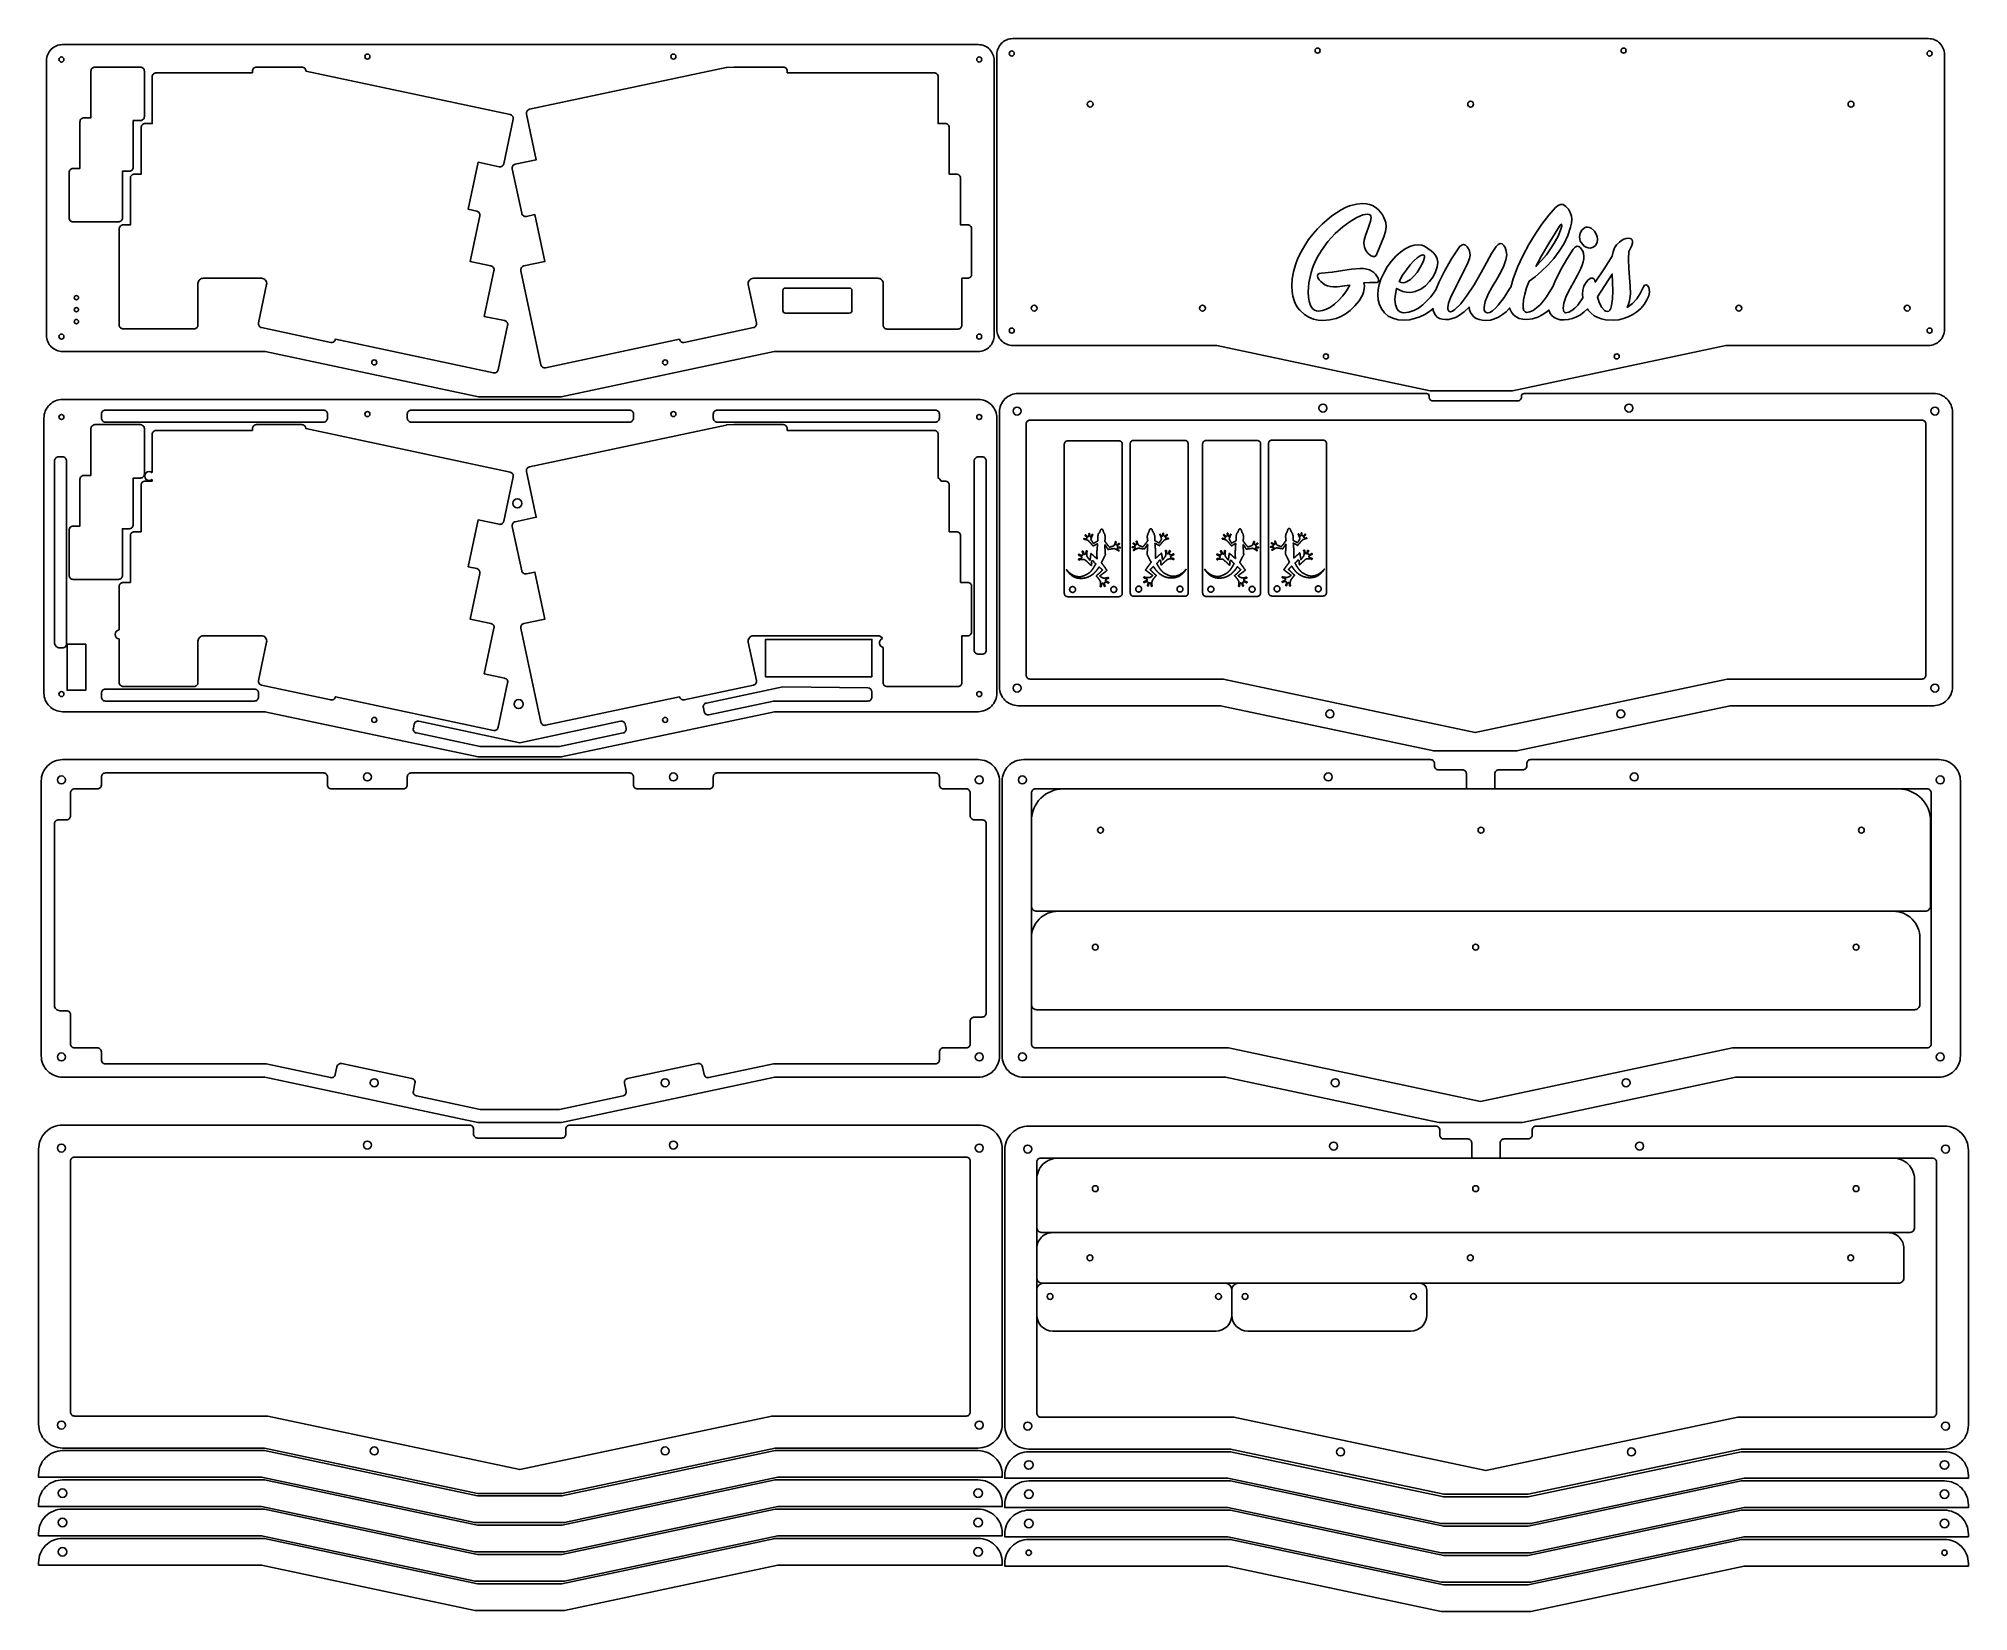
# Model space of a CAD drawing. Extents: x 63 to 788, y 423 to 1014.
import ezdxf

# ---------------------------------------------------------------- set-up
doc = ezdxf.new("R2010")
doc.units = 0
doc.header["$MEASUREMENT"] = 0
doc.layers.get('0').update_dxf_attribs({"linetype": 'CONTINUOUS'})
doc.layers.add('LAYER_1', color=7, linetype='CONTINUOUS')

msp = doc.modelspace()

# ---------------------------------------------------------------- linework, layer by layer
at = {"color": 1, "linetype": 'Continuous'}
for p, q in [((438.05, 544.21), (438.05, 534.71)), ((440.55, 546.71), (508.85, 546.71)), ((511.35, 544.21), (511.35, 534.71)), ((511.35, 534.71), (511.35, 544.21)), ((513.85, 546.71), (582.15, 546.71)), ((584.65, 534.71), (584.65, 544.21)), ((444.05, 528.71), (505.35, 528.71)), ((517.35, 528.71), (578.65, 528.71))]:
    msp.add_line(p, q, dxfattribs=at)
for points in [[(71.81, 1012.22, 0.414214), (65.81, 1006.22), (65.81, 1001.72), (65.81, 907.38), (65.81, 902.88, 0.414214), (71.81, 896.88), (76.31, 896.88), (148.01, 896.88), (228.16, 879.84), (243.68, 879.84), (259.21, 879.84), (339.36, 896.88), (411.55, 896.88), (416.05, 896.88, 0.414214), (422.05, 902.88), (422.05, 907.38), (422.05, 1006.22, 0.414214), (416.05, 1012.22), (249.03, 1012.22), (238.33, 1012.22), (76.31, 1012.22)], [(773.29, 1014.47, -0.414214), (779.29, 1008.47), (779.29, 1003.97), (779.29, 909.63), (779.29, 905.13, -0.414214), (773.29, 899.13), (768.79, 899.13), (697.1, 899.13), (616.95, 882.09), (601.42, 882.09), (585.89, 882.09), (505.74, 899.13), (433.55, 899.13), (429.05, 899.13, -0.414214), (423.05, 905.13), (423.05, 909.63), (423.05, 1008.47, -0.414214), (429.05, 1014.47), (596.07, 1014.47), (606.77, 1014.47), (768.79, 1014.47)], [(98.41, 966.14), (98.41, 983.69), (101.07, 983.69, 0.414214), (102.57, 985.19), (102.57, 1002.25, 0.414214), (101.07, 1003.75), (84.01, 1003.75, 0.414214), (82.51, 1002.25), (82.51, 984.7), (79.85, 984.7, 0.414214), (78.35, 983.2), (78.35, 965.65), (75.78, 965.65, 0.414214), (74.28, 964.15), (74.28, 947.09, 0.414214), (75.78, 945.59), (92.84, 945.59, 0.414214), (94.34, 947.09), (94.34, 964.64), (96.91, 964.64, 0.414214)], [(240.08, 985.92), (163.28, 1002.24), (163.28, 1002.25, 0.414214), (161.78, 1003.75), (144.72, 1003.75, 0.414214), (143.22, 1002.25), (143.22, 1001.61), (107.03, 1001.61, 0.414214), (105.53, 1000.11), (105.53, 982.56), (102.87, 982.56, 0.414214), (101.37, 981.06), (101.37, 963.51), (98.8, 963.51, 0.414214), (97.3, 962.01), (97.3, 944.46), (94.63, 944.46, 0.414214), (93.13, 942.96), (93.13, 906.85, 0.414214), (94.63, 905.35), (121.23, 905.35, 0.414214), (122.73, 906.85), (122.73, 922.4, -0.414214), (124.73, 924.4), (146.57, 924.4, -0.476976), (148.53, 921.99), (145.47, 907.61, 0.414214), (146.63, 905.83), (172.63, 900.31, 0.414214), (174.41, 901.46), (174.41, 901.47), (233.82, 888.84, 0.414214), (235.6, 889.99), (239.15, 906.68, 0.414214), (237.99, 908.46), (230.36, 910.08), (234.01, 927.25, 0.414214), (232.85, 929.03), (225.01, 930.7), (228.66, 947.86, 0.414214), (227.5, 949.64), (224.31, 950.32), (228.06, 967.97), (235.91, 966.3, 0.414214), (237.69, 967.45), (241.24, 984.14, 0.414214)], [(331.51, 905.83, 0.414214), (332.66, 907.61), (329.61, 921.99, -0.476976), (331.56, 924.4), (378.31, 924.4, -0.414214), (380.31, 922.4), (380.31, 906.8, 0.414214), (381.81, 905.3), (408.41, 905.3, 0.414214), (409.91, 906.8), (409.91, 924.4), (412.08, 924.4, 0.414214), (413.58, 925.9), (413.58, 942.96, 0.414214), (412.08, 944.46), (409.4, 944.46), (409.4, 962.01, 0.414214), (407.9, 963.51), (405.14, 963.51), (405.14, 981.06, 0.414214), (403.64, 982.56), (400.97, 982.56), (400.97, 1000.11, 0.414214), (399.47, 1001.61), (344.24, 1001.61), (344.24, 1002.25, 0.414214), (342.74, 1003.75), (324.21, 1003.75, 0.010008), (324.15, 1003.75), (321.56, 1003.65, 0.042377), (321.31, 1003.61), (247.37, 987.9, 0.414214), (246.22, 986.12), (249.87, 968.95), (242.02, 967.28, 0.414214), (240.87, 965.5), (244.42, 948.81, 0.414214), (246.19, 947.66), (249.39, 948.34), (253.14, 930.7), (245.28, 929.03, 0.414214), (244.13, 927.25), (251.64, 891.92, 0.414214), (253.42, 890.76), (303.73, 901.46, 0.413431), (305.51, 900.31)], [(71.81, 878.84, 0.414214), (64.81, 871.84), (64.81, 867.34), (64.81, 773), (64.81, 768.5, 0.414214), (71.81, 761.5), (76.31, 761.5), (147.9, 761.5), (228.05, 744.47), (243.68, 744.47), (259.31, 744.47), (339.46, 761.5), (411.55, 761.5), (416.05, 761.5, 0.414214), (423.05, 768.5), (423.05, 773), (423.05, 871.84, 0.414214), (416.05, 878.84), (249.03, 878.84), (238.33, 878.84), (76.31, 878.84)], [(435.55, 881.09), (584.57, 881.09, -0.414214), (585.57, 880.09), (585.57, 879.77, 0.414214), (587.07, 878.27), (618.77, 878.27, 0.414214), (620.27, 879.77), (620.27, 880.09, -0.414214), (621.27, 881.09), (775.29, 881.09, -0.414214), (782.29, 874.09), (782.29, 775.25), (782.29, 770.75, -0.414214), (775.29, 763.75), (770.79, 763.75), (698.7, 763.75), (618.55, 746.72), (602.92, 746.72), (587.29, 746.72), (507.14, 763.75), (435.55, 763.75), (431.05, 763.75, -0.414214), (424.05, 770.75), (424.05, 775.25), (424.05, 869.59), (424.05, 874.09, -0.414214), (431.05, 881.09)], [(171.41, 871.84, -0.414214), (169.91, 870.34), (87.91, 870.34, -0.414214), (86.41, 871.84), (86.41, 873.34, -0.414214), (87.91, 874.84), (169.91, 874.84, -0.414214), (171.41, 873.34)], [(286.45, 871.84, -0.414214), (284.95, 870.34), (202.91, 870.34, -0.414214), (201.41, 871.84), (201.41, 873.34, -0.414214), (202.91, 874.84), (284.95, 874.84, -0.414214), (286.45, 873.34)], [(401.45, 873.34, 0.414214), (399.95, 874.84), (317.95, 874.84, 0.414214), (316.45, 873.34), (316.45, 871.84, 0.414214), (317.95, 870.34), (399.95, 870.34, 0.414214), (401.45, 871.84)], [(608.27, 871.09), (770.79, 871.09, -0.414214), (772.29, 869.59), (772.29, 775.25, -0.414214), (770.79, 773.75), (697.65, 773.75), (602.92, 753.62), (508.19, 773.75), (435.55, 773.75, -0.414214), (434.05, 775.25), (434.05, 869.59, -0.414214), (435.55, 871.09), (597.57, 871.09)], [(98.41, 831.76), (98.41, 849.31), (101.07, 849.31, 0.414214), (102.57, 850.81), (102.57, 867.87, 0.414214), (101.07, 869.37), (84.01, 869.37, 0.414214), (82.51, 867.87), (82.51, 850.32), (79.85, 850.32, 0.414214), (78.35, 848.82), (78.35, 831.27), (75.78, 831.27, 0.414214), (74.28, 829.77), (74.28, 812.71, 0.414214), (75.78, 811.21), (92.84, 811.21, 0.414214), (94.34, 812.71), (94.34, 830.26), (96.91, 830.26, 0.414214)], [(70.31, 857.25, 0.414214), (68.81, 855.75), (68.81, 787.47, 0.414214), (70.81, 785.47), (71.81, 785.47, 0.414214), (73.31, 786.97), (73.31, 855.75, 0.414214), (71.81, 857.25)], [(417.55, 783.1, 0.414214), (419.05, 784.6), (419.05, 855.75, 0.414214), (417.55, 857.25), (416.05, 857.25, 0.414214), (414.55, 855.75), (414.55, 784.6, 0.414214), (416.05, 783.1)], [(203.69, 755.27), (204, 756.74, -0.414214), (205.78, 757.89), (243.68, 749.84), (281.58, 757.89, -0.414214), (283.36, 756.74), (283.68, 755.27, -0.414214), (282.52, 753.49), (258.58, 748.4), (228.78, 748.4), (204.84, 753.49, -0.414214)], [(71.81, 743.47, 0.414214), (63.81, 735.47), (63.81, 730.97), (63.81, 636.63), (63.81, 632.13, 0.414214), (71.81, 624.13), (76.31, 624.13), (147.8, 624.13), (227.95, 607.09), (243.68, 607.09), (259.42, 607.09), (339.57, 624.13), (411.55, 624.13), (416.05, 624.13, 0.414214), (424.05, 632.13), (424.05, 735.47, 0.414214), (416.05, 743.47), (249.03, 743.47), (238.33, 743.47), (76.31, 743.47)], [(76.31, 635.13), (81.78, 635.13), (84.91, 635.13, -0.414214), (86.41, 633.63), (86.41, 630.63, 0.414214), (87.91, 629.13), (148.32, 629.13), (172.57, 623.97, 0.414214), (174.35, 625.13), (174.97, 628.06, -0.414214), (176.75, 629.22), (203.16, 623.61, -0.414214), (204.31, 621.83), (203.69, 618.89, 0.414214), (204.84, 617.11), (228.78, 612.03), (258.58, 612.03), (282.52, 617.11, 0.414214), (283.68, 618.89), (283.05, 621.83, -0.414214), (284.21, 623.61), (310.62, 629.22, -0.414214), (312.4, 628.06), (313.02, 625.13, 0.414214), (314.8, 623.97), (339.04, 629.13), (399.95, 629.13, 0.414214), (401.45, 630.63), (401.45, 633.63, -0.414214), (402.95, 635.13), (411.55, 635.13, 0.414214), (413.05, 636.63), (413.05, 645.23, -0.414214), (414.55, 646.73), (417.55, 646.73, 0.414214), (419.05, 648.23), (419.05, 719.37, 0.414214), (417.55, 720.87), (414.55, 720.87, -0.414214), (413.05, 722.37), (413.05, 730.97, 0.414214), (411.55, 732.47), (402.95, 732.47, -0.414214), (401.45, 733.97), (401.45, 736.97, 0.414214), (399.95, 738.47), (317.95, 738.47, 0.414214), (316.45, 736.97), (316.45, 733.97, -0.414214), (314.95, 732.47), (287.95, 732.47, -0.414214), (286.45, 733.97), (286.45, 736.97, 0.414214), (284.95, 738.47), (202.91, 738.47, 0.414214), (201.41, 736.97), (201.41, 733.97, -0.414214), (199.91, 732.47), (172.91, 732.47, -0.414214), (171.41, 733.97), (171.41, 736.97, 0.414214), (169.91, 738.47), (87.91, 738.47, 0.414214), (86.41, 736.97), (86.41, 733.97, -0.414214), (84.91, 732.47), (76.31, 732.47, 0.414214), (74.81, 730.97), (74.81, 722.37, -0.414214), (73.31, 720.87), (70.31, 720.87, 0.414214), (68.81, 719.37), (68.81, 651.1, 0.414214), (70.81, 649.1), (73.31, 649.1, -0.414214), (74.81, 647.6), (74.81, 646.73), (74.81, 636.63, 0.414214)], [(436.05, 688.47), (436.05, 701.47), (436.05, 720.47, -0.414214), (448.05, 732.47), (762.05, 732.47, -0.414214), (774.05, 720.47), (774.05, 701.47), (774.05, 688.47, -0.414214), (772.05, 686.47), (623.69, 686.47), (438.05, 686.47, -0.414214)], [(436.05, 651.47), (436.05, 659.47), (436.05, 676.47, -0.414214), (446.05, 686.47), (760.05, 686.47, -0.414214), (770.05, 676.47), (770.05, 659.47), (770.05, 651.47, -0.414214), (768.05, 649.47), (621.69, 649.47), (438.05, 649.47, -0.414214)], [(261.03, 604.59), (261.03, 602.76, -0.414214), (259.53, 601.26), (227.83, 601.26, -0.414214), (226.33, 602.76), (226.33, 604.59, 0.414214), (224.83, 606.09), (76.31, 606.09), (71.81, 606.09, 0.414214), (62.81, 597.09), (62.81, 592.59), (62.81, 498.25), (62.81, 493.75, 0.414214), (71.81, 484.75), (76.31, 484.75), (147.69, 484.75), (227.84, 467.71), (243.68, 467.71), (259.52, 467.71), (339.67, 484.75), (411.55, 484.75), (416.05, 484.75, 0.414214), (425.05, 493.75), (425.05, 498.25), (425.05, 597.09, 0.414214), (416.05, 606.09), (262.53, 606.09, 0.414214)], [(249.03, 594.09), (411.55, 594.09, -0.414214), (413.05, 592.59), (413.05, 498.25, -0.414214), (411.55, 496.75), (338.41, 496.75), (243.68, 476.62), (148.95, 496.75), (76.31, 496.75, -0.414214), (74.81, 498.25), (74.81, 592.59, -0.414214), (76.31, 594.09), (238.33, 594.09)], [(438.05, 567.71), (438.05, 570.71), (438.05, 585.71, -0.414214), (446.05, 593.71), (760.05, 593.71, -0.414214), (768.05, 585.71), (768.05, 570.71), (768.05, 567.71, -0.414214), (766.05, 565.71), (621.69, 565.71), (440.05, 565.71, -0.414214)], [(438.05, 548.71), (438.05, 559.71, -0.414214), (444.05, 565.71), (758.05, 565.71, -0.414214), (764.05, 559.71), (764.05, 548.71, -0.414214), (762.05, 546.71), (440.05, 546.71, -0.414214)]]:
    msp.add_lwpolyline(points, format="xyb", close=True, dxfattribs=at)
at = {"color": 1}
msp.add_lwpolyline([(367.59, 911.28, 0.414214), (368.59, 912.28), (368.59, 919.73, 0.414214), (367.59, 920.73), (343.59, 920.73, 0.414214), (342.59, 919.73), (342.59, 912.28, 0.414214), (343.59, 911.28)], format="xyb", close=True, dxfattribs=at)
at = {"color": 1, "linetype": 'Continuous'}
for points in [[(93.13, 788.84), (93.13, 772.47, 0.414214), (94.63, 770.97), (121.23, 770.97, 0.414214), (122.73, 772.47), (122.73, 788.02, -0.414214), (124.73, 790.02), (146.57, 790.02, -0.476976), (148.53, 787.61), (145.47, 773.24, 0.414214), (146.63, 771.46), (172.63, 765.93, 0.414214), (174.41, 767.09), (174.41, 767.09), (233.82, 754.46, 0.414214), (235.6, 755.62), (239.15, 772.3, 0.414214), (237.99, 774.08), (230.36, 775.7), (234.01, 792.87, 0.414214), (232.85, 794.65), (225.01, 796.32), (228.66, 813.48, 0.414214), (227.5, 815.26), (224.31, 815.94), (228.06, 833.59), (235.91, 831.92, 0.414214), (237.69, 833.08), (241.24, 849.76, 0.414214), (240.08, 851.54), (163.28, 867.87), (163.28, 867.87, 0.414214), (161.78, 869.37), (144.72, 869.37, 0.414214), (143.22, 867.87), (143.22, 867.23), (107.03, 867.23, 0.414214), (105.53, 865.73), (105.53, 851.33)], [(400.97, 849.3), (400.97, 865.73, 0.414214), (399.47, 867.23), (344.24, 867.23), (344.24, 867.87, 0.414214), (342.74, 869.37), (324.21, 869.37, 0.010008), (324.15, 869.37), (321.56, 869.27, 0.042377), (321.31, 869.24), (247.37, 853.52, 0.414214), (246.22, 851.74), (249.87, 834.57), (242.02, 832.9, 0.414214), (240.87, 831.12), (244.42, 814.44, 0.414214), (246.19, 813.28), (249.39, 813.96), (253.14, 796.32), (245.28, 794.65, 0.414214), (244.13, 792.87), (251.64, 757.54, 0.414214), (253.42, 756.39), (303.73, 767.08, 0.413431), (305.51, 765.93), (331.51, 771.46, 0.414214), (332.66, 773.24), (329.61, 787.61, -0.476976), (331.56, 790.02), (378.31, 790.02, -0.277365), (380.07, 788.96, -0.277365)], [(105.53, 848.79), (105.53, 848.18), (102.87, 848.18, 0.414214), (101.37, 846.68), (101.37, 829.13), (98.8, 829.13, 0.414214), (97.3, 827.63), (97.3, 810.08), (94.63, 810.08, 0.414214), (93.13, 808.58), (93.13, 792.22)], [(380.31, 785.68), (380.31, 772.43, 0.414214), (381.81, 770.93), (408.41, 770.93, 0.414214), (409.91, 772.43), (409.91, 790.02), (412.08, 790.02, 0.414214), (413.58, 791.52), (413.58, 808.58, 0.414214), (412.08, 810.08), (409.4, 810.08), (409.4, 827.63, 0.414214), (407.9, 829.13), (405.14, 829.13), (405.14, 846.68, 0.414214), (403.64, 848.18), (402.09, 848.18)], [(145.47, 768.5, 0.414214), (143.97, 770), (87.91, 770, 0.414214), (86.41, 768.5), (86.41, 767, 0.414214), (87.91, 765.5), (143.97, 765.5, 0.414214), (145.47, 767), (145.47, 768.5)], [(376.09, 768.91, 0.410067), (374.61, 770.41), (342.6, 770.86), (313.86, 764.75, 0.414214), (312.71, 762.97), (313.02, 761.51, 0.414214), (314.8, 760.35), (339.04, 765.5), (374.59, 765.5, 0.414214), (376.09, 767), (376.09, 768.91)], [(599.57, 732.47), (599.57, 738.14, 0.414214), (598.07, 739.64), (589.07, 739.64, -0.414214), (587.57, 741.14), (587.57, 741.97, 0.414214), (586.07, 743.47), (437.55, 743.47), (433.05, 743.47, 0.414214), (425.05, 735.47), (425.05, 730.97), (425.05, 636.63), (425.05, 632.13, 0.414214), (433.05, 624.13), (437.55, 624.13), (509.03, 624.13), (589.19, 607.09), (604.92, 607.09), (620.66, 607.09), (700.81, 624.13), (772.79, 624.13), (777.29, 624.13, 0.414214), (785.29, 632.13), (785.29, 636.63), (785.29, 735.47, 0.414214), (777.29, 743.47), (623.77, 743.47, 0.414214), (622.27, 741.97), (622.27, 741.14, -0.414214), (620.77, 739.64), (611.77, 739.64, 0.414214), (610.27, 738.14), (610.27, 732.47)], [(610.27, 732.47), (772.79, 732.47, -0.414214), (774.29, 730.97), (774.29, 636.63, -0.414214), (772.79, 635.13), (699.65, 635.13), (604.92, 614.99), (510.19, 635.13), (437.55, 635.13, -0.414214), (436.05, 636.63), (436.05, 730.97, -0.414214), (437.55, 732.47), (599.57, 732.47)], [(601.57, 593.71), (601.57, 599.39, 0.414214), (600.07, 600.89), (591.07, 600.89, -0.414214), (589.57, 602.39), (589.57, 604.21, 0.414214), (588.07, 605.71), (439.55, 605.71), (435.05, 605.71, 0.414214), (426.05, 596.71), (426.05, 592.21), (426.05, 497.87), (426.05, 493.37, 0.414214), (435.05, 484.37), (439.55, 484.37), (510.93, 484.37), (591.08, 467.34), (606.92, 467.34), (622.76, 467.34), (702.91, 484.37), (774.79, 484.37), (779.29, 484.37, 0.414214), (788.29, 493.37), (788.29, 497.87), (788.29, 596.71, 0.414214), (779.29, 605.71), (625.77, 605.71, 0.414214), (624.27, 604.21), (624.27, 602.39, -0.414214), (622.77, 600.89), (613.77, 600.89, 0.414214), (612.27, 599.39), (612.27, 593.71)], [(612.27, 593.71), (774.79, 593.71, -0.414214), (776.29, 592.21), (776.29, 497.87, -0.414214), (774.79, 496.37), (701.65, 496.37), (606.92, 476.24), (512.19, 496.37), (439.55, 496.37, -0.414214), (438.05, 497.87), (438.05, 592.21, -0.414214), (439.55, 593.71), (601.57, 593.71)], [(72.81, 483.75), (71.81, 483.75, 0.414214), (62.81, 474.75), (62.81, 473.75), (71.81, 473.75), (76.31, 473.75), (146.64, 473.75), (226.79, 456.71), (243.68, 456.71), (260.57, 456.71), (340.72, 473.75), (411.55, 473.75), (416.05, 473.75), (425.05, 473.75), (425.05, 474.75, 0.414214), (416.05, 483.75)], [(436.05, 483.37), (435.05, 483.37, 0.414214), (426.05, 474.37), (426.05, 473.37), (435.05, 473.37), (439.55, 473.37), (509.88, 473.37), (590.03, 456.34), (606.92, 456.34), (623.81, 456.34), (703.96, 473.37), (774.79, 473.37), (779.29, 473.37), (788.29, 473.37), (788.29, 474.37, 0.414214), (779.29, 483.37)], [(72.81, 472.75), (71.81, 472.75, 0.414214), (62.81, 463.75), (62.81, 462.75), (71.81, 462.75), (76.31, 462.75), (146.64, 462.75), (226.79, 445.71), (243.68, 445.71), (260.57, 445.71), (340.72, 462.75), (411.55, 462.75), (416.05, 462.75), (425.05, 462.75), (425.05, 463.75, 0.414214), (416.05, 472.75)], [(436.05, 472.37), (435.05, 472.37, 0.414214), (426.05, 463.37), (426.05, 462.37), (435.05, 462.37), (439.55, 462.37), (509.88, 462.37), (590.03, 445.34), (606.92, 445.34), (623.81, 445.34), (703.96, 462.37), (774.79, 462.37), (779.29, 462.37), (788.29, 462.37), (788.29, 463.37, 0.414214), (779.29, 472.37)], [(72.81, 461.75), (71.81, 461.75, 0.414214), (62.81, 452.75), (62.81, 451.75), (71.81, 451.75), (76.31, 451.75), (146.64, 451.75), (226.79, 434.71), (243.68, 434.71), (260.57, 434.71), (340.72, 451.75), (411.55, 451.75), (416.05, 451.75), (425.05, 451.75), (425.05, 452.75, 0.414214), (416.05, 461.75)], [(436.05, 461.37), (435.05, 461.37, 0.414214), (426.05, 452.37), (426.05, 451.37), (435.05, 451.37), (439.55, 451.37), (509.88, 451.37), (590.03, 434.34), (606.92, 434.34), (623.81, 434.34), (703.96, 451.37), (774.79, 451.37), (779.29, 451.37), (788.29, 451.37), (788.29, 452.37, 0.414214), (779.29, 461.37)], [(72.81, 450.75), (71.81, 450.75, 0.414214), (62.81, 441.75), (62.81, 440.75), (71.81, 440.75), (76.31, 440.75), (146.64, 440.75), (226.79, 423.71), (243.68, 423.71), (260.57, 423.71), (340.72, 440.75), (411.55, 440.75), (416.05, 440.75), (425.05, 440.75), (425.05, 441.75, 0.414214), (416.05, 450.75)], [(436.05, 450.37), (435.05, 450.37, 0.414214), (426.05, 441.37), (426.05, 440.37), (435.05, 440.37), (439.55, 440.37), (509.88, 440.37), (590.03, 423.34), (606.92, 423.34), (623.81, 423.34), (703.96, 440.37), (774.79, 440.37), (779.29, 440.37), (788.29, 440.37), (788.29, 441.37, 0.414214), (779.29, 450.37)]]:
    msp.add_lwpolyline(points, format="xyb", dxfattribs=at)
for points in [[(80.53, 771.57), (80.53, 786.87), (77.03, 786.87), (73.53, 786.87), (73.53, 771.57), (73.53, 769.57), (77.03, 769.57), (80.53, 769.57)], [(376.09, 774.63), (336.09, 774.63), (336.09, 788.63), (376.09, 788.63)]]:
    msp.add_lwpolyline(points, close=True, dxfattribs=at)
for points in [[(71.81, 483.75), (76.31, 483.75), (147.69, 483.75), (227.84, 466.71), (243.68, 466.71), (259.52, 466.71), (339.67, 483.75), (411.55, 483.75), (416.05, 483.75), (413.8, 483.75)], [(435.05, 483.37), (439.55, 483.37), (510.93, 483.37), (591.08, 466.34), (606.92, 466.34), (622.76, 466.34), (702.91, 483.37), (774.79, 483.37), (779.29, 483.37), (777.04, 483.37)], [(71.81, 472.75), (76.31, 472.75), (147.69, 472.75), (227.84, 455.71), (243.68, 455.71), (259.52, 455.71), (339.67, 472.75), (411.55, 472.75), (416.05, 472.75), (413.8, 472.75)], [(435.05, 472.37), (439.55, 472.37), (510.93, 472.37), (591.08, 455.34), (606.92, 455.34), (622.76, 455.34), (702.91, 472.37), (774.79, 472.37), (779.29, 472.37), (777.04, 472.37)], [(71.81, 461.75), (76.31, 461.75), (147.69, 461.75), (227.84, 444.71), (243.68, 444.71), (259.52, 444.71), (339.67, 461.75), (411.55, 461.75), (416.05, 461.75), (413.8, 461.75)], [(435.05, 461.37), (439.55, 461.37), (510.93, 461.37), (591.08, 444.34), (606.92, 444.34), (622.76, 444.34), (702.91, 461.37), (774.79, 461.37), (779.29, 461.37), (777.04, 461.37)], [(71.81, 450.75), (76.31, 450.75), (147.69, 450.75), (227.84, 433.71), (243.68, 433.71), (259.52, 433.71), (339.67, 450.75), (411.55, 450.75), (416.05, 450.75), (413.8, 450.75)], [(435.05, 450.37), (439.55, 450.37), (510.93, 450.37), (591.08, 433.34), (606.92, 433.34), (622.76, 433.34), (702.91, 450.37), (774.79, 450.37), (779.29, 450.37), (777.04, 450.37)]]:
    msp.add_lwpolyline(points, dxfattribs=at)
for centre, radius in [((186.41, 1007.72), 0.95), ((301.45, 1007.72), 0.95), ((428.65, 1008.87), 0.95), ((543.65, 1009.97), 0.95), ((658.69, 1009.97), 0.95), ((773.69, 1008.87), 0.95), ((71.41, 1006.62), 0.95), ((416.45, 1006.62), 0.95), ((458.15, 989.85), 1.1), ((601.15, 989.85), 1.1), ((744.15, 989.85), 1.1), ((77.03, 917.1), 0.8), ((437.05, 913.13), 1.1), ((500.35, 913.13), 1.1), ((701.99, 913.13), 1.1), ((765.29, 913.13), 1.1), ((77.03, 912.6), 0.8), ((77.03, 908.1), 0.8), ((71.41, 902.48), 0.95), ((416.45, 902.48), 0.95), ((428.65, 904.73), 0.95), ((773.69, 904.73), 0.95), ((189.02, 892.76), 0.95), ((298.35, 892.76), 0.95), ((546.75, 895.01), 0.95), ((656.08, 895.01), 0.95), ((71.41, 872.25), 0.95), ((186.41, 873.34), 0.95), ((301.45, 873.34), 0.95), ((416.45, 872.25), 0.95), ((430.65, 874.5), 1.5), ((545.65, 875.59), 1.5), ((660.69, 875.59), 1.5), ((775.69, 874.5), 1.5), ((242.78, 839.8), 1.7), ((71.41, 768.1), 0.95), ((416.45, 768.1), 0.95), ((430.65, 770.35), 1.5), ((775.69, 770.35), 1.5), ((243.3, 764.34), 1.7), ((548.26, 760.64), 1.5), ((657.59, 760.64), 1.5), ((189.02, 758.39), 0.95), ((298.35, 758.39), 0.95), ((71.41, 735.87), 1.5), ((186.41, 736.97), 1.5), ((301.45, 736.97), 1.5), ((416.45, 735.87), 1.5), ((432.65, 735.87), 1.5), ((547.65, 736.97), 1.5), ((662.69, 736.97), 1.5), ((777.69, 735.87), 1.5), ((462.05, 716.97), 1.1), ((605.05, 716.97), 1.1), ((748.05, 716.97), 1.1), ((460.05, 672.97), 1.1), ((603.05, 672.97), 1.1), ((746.05, 672.97), 1.1), ((71.41, 631.73), 1.5), ((416.45, 631.73), 1.5), ((432.65, 631.73), 1.5), ((777.69, 631.73), 1.5), ((189.02, 622.01), 1.5), ((298.35, 622.01), 1.5), ((550.26, 622.01), 1.5), ((659.59, 622.01), 1.5), ((71.41, 597.49), 1.5), ((186.41, 598.59), 1.5), ((301.45, 598.59), 1.5), ((416.45, 597.49), 1.5), ((434.65, 597.12), 1.5), ((549.65, 598.21), 1.5), ((664.69, 598.21), 1.5), ((779.69, 597.12), 1.5), ((460.05, 582.21), 1.1), ((603.05, 582.21), 1.1), ((746.05, 582.21), 1.1), ((458.05, 556.21), 1.1), ((601.05, 556.21), 1.1), ((744.05, 556.21), 1.1), ((443.05, 541.71), 1.1), ((506.35, 541.71), 1.1), ((516.35, 541.71), 1.1), ((579.65, 541.71), 1.1), ((71.41, 493.35), 1.5), ((416.45, 493.35), 1.5), ((434.65, 492.97), 1.5), ((779.69, 492.97), 1.5), ((189.02, 483.63), 1.5), ((298.35, 483.63), 1.5), ((435.05, 478.37), 1.6), ((552.26, 483.26), 1.5), ((661.59, 483.26), 1.5), ((779.29, 478.37), 1.6), ((71.81, 467.75), 1.6), ((416.05, 467.75), 1.6), ((435.05, 467.37), 1.6), ((779.29, 467.37), 1.6), ((71.81, 456.75), 1.6), ((416.05, 456.75), 1.6), ((435.05, 456.37), 1.6), ((779.29, 456.37), 1.6), ((71.81, 445.75), 1.6), ((416.05, 445.75), 1.6), ((435.05, 445.37), 1), ((779.29, 445.37), 1)]:
    msp.add_circle(centre, radius, dxfattribs=at)
for centre, radius, start, end in [((104.4, 850.06), 1.7, 48.1698, 311.8302), ((400.47, 847.68), 1.7, 17.28284, 72.71463), ((93.29, 790.53), 1.7, 95.18857, 264.81143), ((380.62, 787.35), 1.7, 108.86552, 259.29679), ((440.55, 544.21), 2.5, 90, 180), ((508.85, 544.21), 2.5, 0, 90), ((513.85, 544.21), 2.5, 90, 180), ((582.15, 544.21), 2.5, 0, 90), ((444.05, 534.71), 6, 180, 270), ((505.35, 534.71), 6, 270, 0), ((517.35, 534.71), 6, 180, 270), ((578.65, 534.71), 6, 270, 0)]:
    msp.add_arc(centre, radius, start, end, dxfattribs=at)
at = {"layer": 'LAYER_1', "color": 1}
for points in [[(565.41, 925.9), (564.77, 926.54), (564.01, 927.08), (563.11, 927.52), (562.08, 927.84), (560.9, 928.04), (559.57, 928.08), (556.42, 927.84), (553.06, 927.33), (549.13, 926.66), (545.05, 926.3), (544.21, 926.18), (543.73, 925.83), (543.59, 925.29), (543.75, 924.59), (544.21, 923.83), (544.81, 923.12), (545.54, 922.51), (546.4, 921.98), (547.37, 921.57), (548.46, 921.29), (549.65, 921.15), (550.94, 921.17), (555.73, 921.85), (554.46, 919.7), (553.06, 917.78), (551.57, 916.11), (550.03, 914.7), (548.48, 913.57), (546.93, 912.75), (545.44, 912.24), (544.03, 912.06), (543.23, 912.15), (542.49, 912.43), (541.83, 912.91), (541.25, 913.61), (540.78, 914.57), (540.43, 915.79), (540.2, 917.3), (540.12, 919.12), (540.38, 922.65), (541.23, 926.55), (541.9, 928.6), (542.75, 930.68), (543.8, 932.77), (545.05, 934.86), (547.53, 938.21), (550.25, 941.17), (553.06, 943.71), (555.83, 945.76), (558.39, 947.27), (560.62, 948.2), (562.36, 948.48), (563, 948.37), (563.47, 948.08), (563.68, 947.74), (563.77, 947.26), (563.55, 945.84), (562.82, 943.64), (561.62, 940.48), (561.11, 938.75), (561, 937.53), (561.21, 936.08), (561.75, 934.86), (562.54, 933.86), (563.47, 933.01), (564.36, 932.54), (565.06, 932.57), (565.59, 932.96), (565.93, 933.56), (568.54, 940), (569.21, 942), (569.43, 943.69), (569.24, 945.3), (568.57, 947.22), (568.01, 948.23), (567.29, 949.24), (566.37, 950.22), (565.25, 951.16), (564.28, 951.71), (563.15, 952.12), (561.91, 952.37), (560.59, 952.46), (558.27, 952.3), (555.6, 951.64), (554.08, 951.02), (552.45, 950.17), (548.95, 947.84), (545.35, 944.75), (543.58, 942.96), (541.88, 941.01), (540.26, 938.92), (538.77, 936.7), (537.42, 934.37), (536.25, 931.94), (535.3, 929.42), (534.57, 926.82), (534.12, 924.16), (533.96, 921.44), (534.06, 919.43), (534.34, 917.64), (534.79, 916.05), (535.38, 914.67), (536.09, 913.46), (536.91, 912.41), (538.75, 910.76), (540.38, 909.73), (542.07, 909.05), (543.82, 908.68), (545.6, 908.57), (548.26, 908.8), (550.67, 909.33), (552.17, 909.92), (553.96, 910.93), (555.85, 912.31), (557.69, 914.01), (559.3, 915.95), (560.52, 918.1), (560.92, 919.22), (561.16, 920.38), (561.22, 921.56), (561.07, 922.74), (563.17, 922.86), (564.91, 922.81), (566, 922.86), (566.5, 923.16), (566.56, 923.69), (566.34, 924.39), (566.34, 924.39)], [(635.34, 944.72), (635.34, 944.72), (634.87, 944.32), (633.92, 943), (630.96, 938.15), (627.83, 932.8), (625.69, 928.84), (627.78, 931.03), (629.62, 933.26), (631.21, 935.45), (632.53, 937.53), (634.01, 940.26), (634.96, 942.49), (635.4, 944.03)], [(642.08, 939.93), (642.08, 939.93), (642.33, 941.32), (643, 942.5), (643.96, 943.32), (644.51, 943.55), (645.09, 943.63), (645.8, 943.52), (646.49, 943.21), (647.69, 942.15), (648.54, 940.71), (648.77, 939.94), (648.86, 939.18), (648.67, 937.86), (648.13, 936.77), (647.27, 936.03), (646.12, 935.75), (645.32, 935.85), (644.56, 936.11), (643.88, 936.51), (643.28, 937.04), (642.4, 938.38), (642.16, 939.14)], [(583.85, 932.74), (583.85, 932.18), (583.36, 930.6), (582.36, 928.63), (581, 926.58), (579.84, 925.19), (578.5, 923.93), (577.11, 923.03), (576.43, 922.77), (575.79, 922.68), (575.07, 922.79), (574.29, 923.16), (575.59, 925.5), (576.99, 927.6), (578.43, 929.4), (579.82, 930.89), (581.11, 932.04), (582.23, 932.8), (583.1, 933.16), (583.67, 933.08), (583.67, 933.08)], [(652.58, 911.86), (652.58, 911.86), (653.08, 912.01), (653.51, 912.46), (653.86, 913.18), (654.15, 914.13), (654.52, 916.62), (654.64, 919.73), (654.43, 925.96), (648.82, 917.47), (649.54, 915.24), (650.44, 913.46), (651.47, 912.28), (652.02, 911.97)], [(449.74, 863.32), (449.74, 863.32)], [(493.66, 863.48), (493.66, 863.48)], [(501.74, 863.42), (501.74, 863.42)], [(545.66, 863.58), (545.66, 863.58)]]:
    msp.add_lwpolyline(points, close=True, dxfattribs=at)
for points in [[(588.8, 930.34), (588.61, 931.71), (588.12, 932.88), (587.32, 933.86), (586.35, 934.76), (583.87, 936.44), (582.78, 936.87), (581.48, 936.99), (579.92, 936.82), (578.26, 936.3), (576.53, 935.45), (574.78, 934.26), (573.05, 932.73), (571.39, 930.86), (569.82, 928.65), (568.4, 926.1), (567.46, 924.06), (566.8, 922.06), (566.41, 920.11), (566.28, 918.23), (566.44, 916.24), (566.92, 914.41), (567.72, 912.77), (568.82, 911.35), (570.22, 910.2), (571.91, 909.34), (573.88, 908.81), (576.14, 908.64), (578.14, 908.81), (580.12, 909.25), (582.06, 909.93), (583.91, 910.83), (585.64, 911.93), (587.02, 913.02), (587.11, 912.28), (587.46, 911.34), (587.97, 910.51), (588.63, 909.82), (589.47, 909.3), (590.5, 908.96), (591.71, 908.85), (593, 908.94), (594.24, 909.22), (595.44, 909.65), (596.59, 910.23), (598.73, 911.73), (600.61, 913.57), (600.79, 912.47), (601.15, 911.48), (601.68, 910.61), (602.38, 909.88), (603.26, 909.29), (604.31, 908.86), (605.55, 908.6), (606.97, 908.5), (608.57, 908.66), (610.15, 909.11), (611.7, 909.81), (613.16, 910.74), (614.52, 911.84), (615.74, 913.1), (615.86, 913.25), (615.96, 912.86), (616.53, 911.64), (617.31, 910.64), (618.28, 909.85), (619.44, 909.29), (620.77, 908.96), (622.26, 908.85), (624.38, 909.09), (626.39, 909.76), (628.27, 910.73), (629.96, 911.91), (630.59, 912.46), (630.66, 912.18), (631.11, 911.18), (631.75, 910.34), (632.59, 909.65), (633.63, 909.14), (634.87, 908.82), (636.33, 908.71), (637.87, 908.84), (639.43, 909.23), (640.98, 909.85), (642.48, 910.69), (643.89, 911.73), (645.05, 912.85), (645.32, 912.44), (646.42, 911.25), (647.64, 910.31), (648.97, 909.61), (650.38, 909.11), (651.86, 908.8), (654.91, 908.64), (656.82, 908.83), (658.67, 909.24), (660.44, 909.87), (662.12, 910.72), (663.69, 911.78), (665.11, 913.06), (666.36, 914.55), (667.44, 916.24), (668.11, 917.78), (668.37, 919.14), (668.33, 920.24), (668.12, 920.96), (667.68, 921.65), (667.11, 921.97), (666.53, 921.78), (666, 920.96), (664.95, 918.64), (663.61, 916.66), (661.99, 914.95), (660.04, 913.43), (660.53, 914.63), (660.88, 915.92), (661.21, 918.57), (661.15, 921.48), (660.88, 924.64), (660.59, 928.01), (660.46, 931.58), (660.59, 934.45), (661.73, 936.71), (661.97, 937.57), (662.01, 938.26), (661.87, 938.79), (661.56, 939.16), (661.08, 939.38), (660.46, 939.45), (659.65, 939.36), (658.8, 939.09), (657.94, 938.64), (657.1, 938.01), (656.06, 936.98), (655.28, 935.78), (654.74, 934.36), (654.43, 932.67), (651.39, 927.91), (648, 922.95), (647.69, 923.94), (647.13, 924.41), (646.35, 924.37), (645.39, 923.77), (644.42, 922.68), (643.73, 921.38), (643.33, 919.95), (643.2, 918.43), (643.2, 918.43), (643.39, 916.98), (641.45, 914.32), (640.32, 913.15), (639.19, 912.24), (638.07, 911.65), (637.01, 911.45), (636.54, 911.56), (636.22, 911.89), (636.04, 912.43), (635.99, 913.16), (636.23, 915.03), (636.94, 917.27), (638.13, 919.7), (639.7, 922.6), (641.3, 925.54), (642.56, 928.08), (643.12, 929.34), (643.48, 930.55), (643.66, 931.68), (643.68, 932.72), (643.55, 933.67), (643.3, 934.52), (642.49, 935.82), (641.83, 936.37), (641.17, 936.48), (640.49, 936.14), (639.75, 935.34), (637.58, 931.97), (635.13, 927.66), (632.84, 923.11), (632.02, 921.16), (631.92, 921.03), (629.74, 917.47), (628.53, 915.86), (627.26, 914.43), (625.97, 913.23), (624.68, 912.31), (623.41, 911.72), (622.19, 911.52), (621.61, 911.72), (621.21, 912.3), (620.97, 913.19), (620.89, 914.32), (621.05, 916.25), (621.51, 918.4), (622.22, 920.76), (623.15, 923.29), (625.47, 924.99), (627.83, 927.02), (630.18, 929.33), (632.42, 931.88), (634.48, 934.63), (636.27, 937.52), (637.73, 940.51), (638.76, 943.56), (639.1, 945.07), (639.17, 946.43), (639.17, 946.43), (639.03, 947.78), (638.61, 949.11), (637.9, 950.35), (636.91, 951.43), (635.95, 952.06), (635, 952.14), (634.04, 951.75), (633.08, 950.95), (630.53, 948.06), (627.95, 944.72), (625.42, 941.01), (623.01, 937.03), (620.78, 932.84), (618.82, 928.53), (617.19, 924.18), (616.31, 921.08)], [(616.32, 921.1), (615.74, 920.42), (613.73, 917.18), (611.55, 914.28), (610.46, 913.1), (609.41, 912.18), (608.42, 911.59), (607.52, 911.38), (606.94, 911.51), (606.54, 911.88), (606.3, 912.48), (606.22, 913.3), (606.34, 914.38), (606.67, 915.62), (607.8, 918.36), (609.31, 921.21), (610.88, 923.84), (612.49, 926.64), (613.69, 929.11), (614.45, 931.27), (614.71, 933.15), (614.45, 935.14), (614.13, 935.96), (613.68, 936.71), (613.02, 937.32), (612.3, 937.43), (611.55, 937.08), (610.81, 936.3), (609.04, 933.65), (607.26, 930.39), (605.18, 926.5), (602.52, 921.92), (599.91, 918.03), (597.43, 914.8), (595.27, 912.6), (594.37, 912), (593.62, 911.79), (593.14, 911.9), (592.8, 912.23), (592.62, 912.74), (592.56, 913.4), (592.83, 915.08), (593.56, 917.06), (595.72, 921.39), (598.15, 926), (600.13, 930.14), (600.73, 931.8), (600.95, 933.08), (600.72, 934.68), (600.4, 935.48), (599.92, 936.23), (599.24, 936.83), (598.48, 937.05), (597.7, 936.87), (596.98, 936.23), (593.96, 931.65), (591.33, 927.06), (589.22, 922.77), (588.11, 920.04), (586.17, 917.45), (584.75, 915.88), (583.2, 914.44), (581.53, 913.21), (579.77, 912.24), (577.92, 911.61), (576, 911.38), (575.27, 911.48), (574.62, 911.76), (574.06, 912.21), (573.58, 912.82), (572.94, 914.44), (572.71, 916.51), (572.87, 918.48), (573.33, 920.55), (574.52, 919.89), (575.73, 919.42), (576.96, 919.14), (578.19, 919.05), (579.3, 919.13), (580.37, 919.36), (582.39, 920.24), (584.19, 921.54), (585.75, 923.16), (587.03, 924.96), (587.99, 926.85), (588.59, 928.68), (588.8, 930.34), (588.8, 930.34)]]:
    msp.add_lwpolyline(points, dxfattribs=at)
for points in [[(468.89, 863.32, 0), (468.9, 863.32, 0), (468.91, 863.32, 0), (468.92, 863.32, 0), (468.93, 863.31, 0), (468.94, 863.31, 0), (468.96, 863.31, 0), (468.97, 863.31, 0), (468.98, 863.31, 0), (468.99, 863.31, 0), (469, 863.3, 0), (469.01, 863.3, 0), (469.03, 863.3, 0), (469.04, 863.3, 0), (469.05, 863.3, 0), (469.06, 863.29, 0), (469.07, 863.29, 0), (469.08, 863.29, 0), (469.1, 863.29, 0), (469.11, 863.28, 0), (469.12, 863.28, 0), (469.13, 863.28, 0), (469.14, 863.28, 0), (469.15, 863.28, 0), (469.17, 863.27, 0), (469.18, 863.27, 0), (469.19, 863.27, 0), (469.2, 863.27, 0), (469.21, 863.26, 0), (469.22, 863.26, 0), (469.23, 863.26, 0), (469.25, 863.25, 0), (469.26, 863.25, 0), (469.27, 863.25, 0), (469.28, 863.25, 0), (469.29, 863.24, 0), (469.3, 863.24, 0), (469.31, 863.24, 0), (469.32, 863.23, 0), (469.34, 863.23, 0), (469.35, 863.23, 0), (469.36, 863.22, 0), (469.37, 863.22, 0), (469.38, 863.22, 0), (469.39, 863.21, 0), (469.4, 863.21, 0), (469.41, 863.21, 0), (469.42, 863.2, 0), (469.43, 863.2, 0), (469.45, 863.19, 0), (469.46, 863.19, 0), (469.47, 863.18, 0), (469.48, 863.18, 0), (469.49, 863.18, 0), (469.5, 863.17, 0), (469.51, 863.17, 0), (469.52, 863.16, 0), (469.53, 863.16, 0), (469.54, 863.15, 0), (469.55, 863.15, 0), (469.56, 863.14, 0), (469.57, 863.13, 0), (469.58, 863.13, 0), (469.59, 863.12, 0), (469.6, 863.12, 0), (469.61, 863.11, 0), (469.62, 863.1, 0), (469.63, 863.1, 0), (469.64, 863.09, 0), (469.65, 863.09, 0), (469.66, 863.08, 0), (469.67, 863.07, 0), (469.68, 863.07, 0), (469.69, 863.06, 0), (469.7, 863.05, 0), (469.71, 863.05, 0), (469.72, 863.04, 0), (469.73, 863.03, 0), (469.74, 863.02, 0), (469.75, 863.02, 0), (469.76, 863.01, 0), (469.77, 863, 0), (469.77, 862.99, 0), (469.78, 862.98, 0), (469.79, 862.98, 0), (469.8, 862.97, 0), (469.81, 862.96, 0), (469.82, 862.95, 0), (469.83, 862.94, 0), (469.84, 862.94, 0), (469.84, 862.93, 0), (469.85, 862.92, 0), (469.86, 862.91, 0), (469.87, 862.9, 0), (469.88, 862.89, 0), (469.88, 862.88, 0), (469.89, 862.87, 0), (469.9, 862.87, 0), (469.91, 862.86, 0), (469.92, 862.85, 0), (469.92, 862.84, 0), (469.93, 862.83, 0), (469.94, 862.82, 0), (469.94, 862.81, 0), (469.95, 862.8, 0), (469.96, 862.79, 0), (469.97, 862.78, 0), (469.97, 862.77, 0), (469.98, 862.76, 0), (469.99, 862.75, 0), (469.99, 862.74, 0), (470, 862.73, 0), (470, 862.72, 0), (470.01, 862.71, 0), (470.02, 862.7, 0), (470.02, 862.69, 0), (470.03, 862.68, 0), (470.03, 862.67, 0), (470.04, 862.66, 0), (470.05, 862.65, 0), (470.05, 862.64, 0), (470.06, 862.63, 0), (470.06, 862.62, 0), (470.07, 862.61, 0), (470.07, 862.6, 0), (470.08, 862.59, 0), (470.08, 862.58, 0), (470.08, 862.57, 0), (470.09, 862.56, 0), (470.09, 862.55, 0), (470.1, 862.53, 0), (470.1, 862.52, 0), (470.11, 862.51, 0), (470.11, 862.5, 0), (470.11, 862.49, 0), (470.12, 862.48, 0), (470.12, 862.47, 0), (470.12, 862.46, 0), (470.13, 862.45, 0), (470.13, 862.44, 0), (470.13, 862.42, 0), (470.14, 862.41, 0), (470.14, 862.4, 0), (470.14, 862.39, 0), (470.15, 862.38, 0), (470.15, 862.37, 0), (470.15, 862.36, 0), (470.16, 862.35, 0), (470.16, 862.33, 0), (470.16, 862.32, 0), (470.16, 862.31, 0), (470.17, 862.3, 0), (470.17, 862.29, 0), (470.17, 862.28, 0), (470.17, 862.27, 0), (470.18, 862.25, 0), (470.18, 862.24, 0), (470.18, 862.23, 0), (470.18, 862.22, 0), (470.18, 862.21, 0), (470.19, 862.2, 0), (470.19, 862.18, 0), (470.19, 862.17, 0), (470.19, 862.16, 0), (470.2, 862.15, 0), (470.2, 862.14, 0), (470.2, 862.13, 0), (470.2, 862.11, 0), (470.2, 862.1, 0), (470.21, 862.09, 0), (470.21, 862.08, 0), (470.21, 862.07, 0), (470.21, 862.06, 0), (470.21, 862.04, 0), (470.21, 862.03, 0), (470.22, 862.02, 0), (470.22, 862.01, 0), (470.22, 862, 0), (470.22, 861.99, 0), (470.22, 861.34, 0), (470.22, 860.69, 0), (470.22, 860.04, 0), (470.22, 859.39, 0), (470.22, 858.73, 0), (470.22, 858.08, 0), (470.22, 857.43, 0), (470.22, 856.78, 0), (470.22, 856.12, 0), (470.22, 855.47, 0), (470.22, 854.82, 0), (470.22, 854.17, 0), (470.22, 853.51, 0), (470.22, 852.86, 0), (470.22, 852.21, 0), (470.22, 851.56, 0), (470.22, 850.9, 0), (470.22, 850.25, 0), (470.22, 849.6, 0), (470.22, 848.94, 0), (470.22, 848.29, 0), (470.22, 847.64, 0), (470.22, 846.99, 0), (470.22, 846.33, 0), (470.22, 845.68, 0), (470.22, 845.03, 0), (470.22, 844.38, 0), (470.22, 843.72, 0), (470.22, 843.07, 0), (470.22, 842.42, 0), (470.22, 841.77, 0), (470.22, 841.11, 0), (470.22, 840.46, 0), (470.22, 839.81, 0), (470.22, 839.16, 0), (470.22, 838.5, 0), (470.22, 837.85, 0), (470.22, 837.2, 0), (470.22, 836.55, 0), (470.22, 835.89, 0), (470.22, 835.24, 0), (470.22, 834.59, 0), (470.22, 833.94, 0), (470.22, 833.28, 0), (470.22, 832.63, 0), (470.22, 831.98, 0), (470.22, 831.32, 0), (470.22, 830.67, 0), (470.22, 830.02, 0), (470.22, 829.37, 0), (470.22, 828.71, 0), (470.22, 828.06, 0), (470.22, 827.41, 0), (470.22, 826.76, 0), (470.22, 826.1, 0), (470.22, 825.45, 0), (470.22, 824.8, 0), (470.22, 824.15, 0), (470.22, 823.49, 0), (470.22, 822.84, 0), (470.22, 822.19, 0), (470.22, 821.54, 0), (470.22, 820.88, 0), (470.22, 820.23, 0), (470.22, 819.58, 0), (470.22, 818.93, 0), (470.22, 818.27, 0), (470.22, 817.62, 0), (470.22, 816.97, 0), (470.22, 816.31, 0), (470.22, 815.66, 0), (470.22, 815.01, 0), (470.22, 814.36, 0), (470.22, 813.7, 0), (470.22, 813.05, 0), (470.22, 812.4, 0), (470.22, 811.75, 0), (470.22, 811.09, 0), (470.22, 810.44, 0), (470.22, 809.79, 0), (470.22, 809.14, 0), (470.22, 808.48, 0), (470.22, 807.83, 0), (470.22, 807.18, 0), (470.22, 806.53, 0), (470.22, 806.03, 0), (470.22, 806.02, 0), (470.22, 806.01, 0), (470.22, 806, 0), (470.21, 805.99, 0), (470.21, 805.97, 0), (470.21, 805.96, 0), (470.21, 805.95, 0), (470.21, 805.94, 0), (470.2, 805.93, 0), (470.2, 805.92, 0), (470.2, 805.9, 0), (470.2, 805.89, 0), (470.2, 805.88, 0), (470.19, 805.87, 0), (470.19, 805.86, 0), (470.19, 805.85, 0), (470.19, 805.83, 0), (470.19, 805.82, 0), (470.18, 805.81, 0), (470.18, 805.8, 0), (470.18, 805.79, 0), (470.18, 805.78, 0), (470.18, 805.77, 0), (470.17, 805.75, 0), (470.17, 805.74, 0), (470.17, 805.73, 0), (470.17, 805.72, 0), (470.16, 805.71, 0), (470.16, 805.7, 0), (470.16, 805.69, 0), (470.15, 805.67, 0), (470.15, 805.66, 0), (470.15, 805.65, 0), (470.15, 805.64, 0), (470.14, 805.63, 0), (470.14, 805.62, 0), (470.14, 805.61, 0), (470.13, 805.59, 0), (470.13, 805.58, 0), (470.13, 805.57, 0), (470.12, 805.56, 0), (470.12, 805.55, 0), (470.12, 805.54, 0), (470.11, 805.53, 0), (470.11, 805.52, 0), (470.1, 805.51, 0), (470.1, 805.5, 0), (470.1, 805.48, 0), (470.09, 805.47, 0), (470.09, 805.46, 0), (470.08, 805.45, 0), (470.08, 805.44, 0), (470.07, 805.43, 0), (470.07, 805.42, 0), (470.06, 805.41, 0), (470.06, 805.4, 0), (470.05, 805.39, 0), (470.05, 805.38, 0), (470.04, 805.37, 0), (470.04, 805.36, 0), (470.03, 805.35, 0), (470.03, 805.34, 0), (470.02, 805.33, 0), (470.02, 805.32, 0), (470.01, 805.31, 0), (470, 805.3, 0), (470, 805.29, 0), (469.99, 805.28, 0), (469.98, 805.27, 0), (469.98, 805.26, 0), (469.97, 805.25, 0), (469.96, 805.24, 0), (469.96, 805.23, 0), (469.95, 805.22, 0), (469.94, 805.21, 0), (469.94, 805.2, 0), (469.93, 805.19, 0), (469.92, 805.18, 0), (469.91, 805.17, 0), (469.91, 805.16, 0), (469.9, 805.15, 0), (469.89, 805.14, 0), (469.88, 805.13, 0), (469.87, 805.13, 0), (469.87, 805.12, 0), (469.86, 805.11, 0), (469.85, 805.1, 0), (469.84, 805.09, 0), (469.83, 805.08, 0), (469.83, 805.08, 0), (469.82, 805.07, 0), (469.81, 805.06, 0), (469.8, 805.05, 0), (469.79, 805.04, 0), (469.78, 805.04, 0), (469.77, 805.03, 0), (469.76, 805.02, 0), (469.75, 805.01, 0), (469.75, 805, 0), (469.74, 805, 0), (469.73, 804.99, 0), (469.72, 804.98, 0), (469.71, 804.98, 0), (469.7, 804.97, 0), (469.69, 804.96, 0), (469.68, 804.95, 0), (469.67, 804.95, 0), (469.66, 804.94, 0), (469.65, 804.93, 0), (469.64, 804.93, 0), (469.63, 804.92, 0), (469.62, 804.92, 0), (469.61, 804.91, 0), (469.6, 804.9, 0), (469.59, 804.9, 0), (469.58, 804.89, 0), (469.57, 804.89, 0), (469.56, 804.88, 0), (469.55, 804.88, 0), (469.54, 804.87, 0), (469.53, 804.87, 0), (469.52, 804.86, 0), (469.51, 804.86, 0), (469.5, 804.85, 0), (469.49, 804.85, 0), (469.47, 804.84, 0), (469.46, 804.84, 0), (469.45, 804.83, 0), (469.44, 804.83, 0), (469.43, 804.82, 0), (469.42, 804.82, 0), (469.41, 804.82, 0), (469.4, 804.81, 0), (469.39, 804.81, 0), (469.38, 804.8, 0), (469.37, 804.8, 0), (469.35, 804.8, 0), (469.34, 804.79, 0), (469.33, 804.79, 0), (469.32, 804.79, 0), (469.31, 804.78, 0), (469.3, 804.78, 0), (469.29, 804.78, 0), (469.28, 804.77, 0), (469.27, 804.77, 0), (469.25, 804.77, 0), (469.24, 804.77, 0), (469.23, 804.76, 0), (469.22, 804.76, 0), (469.21, 804.76, 0), (469.2, 804.76, 0), (469.19, 804.75, 0), (469.17, 804.75, 0), (469.16, 804.75, 0), (469.15, 804.75, 0), (469.14, 804.74, 0), (469.13, 804.74, 0), (469.12, 804.74, 0), (469.1, 804.74, 0), (469.09, 804.73, 0), (469.08, 804.73, 0), (469.07, 804.73, 0), (469.06, 804.73, 0), (469.05, 804.73, 0), (469.04, 804.72, 0), (469.02, 804.72, 0), (469.01, 804.72, 0), (469, 804.72, 0), (468.99, 804.72, 0), (468.98, 804.71, 0), (468.96, 804.71, 0), (468.95, 804.71, 0), (468.94, 804.71, 0), (468.93, 804.71, 0), (468.92, 804.71, 0), (468.91, 804.7, 0), (468.89, 804.7, 0), (468.83, 804.7, 0), (468.61, 804.7, 0), (468.39, 804.7, 0), (468.16, 804.7, 0), (467.94, 804.7, 0), (467.72, 804.7, 0), (467.49, 804.7, 0), (467.27, 804.7, 0), (467.05, 804.7, 0), (466.82, 804.7, 0), (466.6, 804.7, 0), (466.38, 804.7, 0), (466.15, 804.7, 0), (465.93, 804.7, 0), (465.71, 804.7, 0), (465.48, 804.7, 0), (465.26, 804.7, 0), (465.04, 804.7, 0), (464.81, 804.7, 0), (464.59, 804.7, 0), (464.37, 804.7, 0), (464.14, 804.7, 0), (463.92, 804.7, 0), (463.7, 804.7, 0), (463.47, 804.7, 0), (463.25, 804.7, 0), (463.03, 804.7, 0), (462.8, 804.7, 0), (462.58, 804.7, 0), (462.36, 804.7, 0), (462.13, 804.7, 0), (461.91, 804.7, 0), (461.69, 804.7, 0), (461.46, 804.7, 0), (461.24, 804.7, 0), (461.02, 804.7, 0), (460.79, 804.7, 0), (460.57, 804.7, 0), (460.35, 804.7, 0), (460.12, 804.7, 0), (459.9, 804.7, 0), (459.68, 804.7, 0), (459.45, 804.7, 0), (459.23, 804.7, 0), (459.01, 804.7, 0), (458.78, 804.7, 0), (458.56, 804.7, 0), (458.34, 804.7, 0), (458.11, 804.7, 0), (457.89, 804.7, 0), (457.67, 804.7, 0), (457.44, 804.7, 0), (457.22, 804.7, 0), (457, 804.7, 0), (456.77, 804.7, 0), (456.55, 804.7, 0), (456.33, 804.7, 0), (456.1, 804.7, 0), (455.88, 804.7, 0), (455.66, 804.7, 0), (455.43, 804.7, 0), (455.21, 804.7, 0), (454.99, 804.7, 0), (454.76, 804.7, 0), (454.54, 804.7, 0), (454.32, 804.7, 0), (454.09, 804.7, 0), (453.87, 804.7, 0), (453.65, 804.7, 0), (453.42, 804.7, 0), (453.2, 804.7, 0), (452.98, 804.7, 0), (452.75, 804.7, 0), (452.53, 804.7, 0), (452.3, 804.7, 0), (452.08, 804.7, 0), (451.86, 804.7, 0), (451.63, 804.7, 0), (451.41, 804.7, 0), (451.19, 804.7, 0), (450.96, 804.7, 0), (450.74, 804.7, 0), (450.52, 804.7, 0), (450.29, 804.7, 0), (450.07, 804.7, 0), (449.85, 804.7, 0), (449.73, 804.7, 0), (449.72, 804.7, 0), (449.71, 804.7, 0), (449.7, 804.71, 0), (449.68, 804.71, 0), (449.67, 804.71, 0), (449.66, 804.71, 0), (449.65, 804.71, 0), (449.64, 804.72, 0), (449.63, 804.72, 0), (449.61, 804.72, 0), (449.6, 804.72, 0), (449.59, 804.72, 0), (449.58, 804.73, 0), (449.57, 804.73, 0), (449.56, 804.73, 0), (449.54, 804.73, 0), (449.53, 804.73, 0), (449.52, 804.74, 0), (449.51, 804.74, 0), (449.5, 804.74, 0), (449.49, 804.74, 0), (449.47, 804.74, 0), (449.46, 804.75, 0), (449.45, 804.75, 0), (449.44, 804.75, 0), (449.43, 804.75, 0), (449.42, 804.76, 0), (449.41, 804.76, 0), (449.39, 804.76, 0), (449.38, 804.77, 0), (449.37, 804.77, 0), (449.36, 804.77, 0), (449.35, 804.77, 0), (449.34, 804.78, 0), (449.33, 804.78, 0), (449.31, 804.78, 0), (449.3, 804.79, 0), (449.29, 804.79, 0), (449.28, 804.79, 0), (449.27, 804.8, 0), (449.26, 804.8, 0), (449.25, 804.8, 0), (449.24, 804.81, 0), (449.23, 804.81, 0), (449.21, 804.81, 0), (449.2, 804.82, 0), (449.19, 804.82, 0), (449.18, 804.83, 0), (449.17, 804.83, 0), (449.16, 804.84, 0), (449.15, 804.84, 0), (449.14, 804.84, 0), (449.13, 804.85, 0), (449.12, 804.85, 0), (449.11, 804.86, 0), (449.1, 804.86, 0), (449.09, 804.87, 0), (449.08, 804.87, 0), (449.07, 804.88, 0), (449.06, 804.88, 0), (449.05, 804.89, 0), (449.03, 804.9, 0), (449.02, 804.9, 0), (449.01, 804.91, 0), (449, 804.91, 0), (448.99, 804.92, 0), (448.98, 804.93, 0), (448.97, 804.93, 0), (448.96, 804.94, 0), (448.96, 804.95, 0), (448.95, 804.95, 0), (448.94, 804.96, 0), (448.93, 804.97, 0), (448.92, 804.97, 0), (448.91, 804.98, 0), (448.9, 804.99, 0), (448.89, 804.99, 0), (448.88, 805, 0), (448.87, 805.01, 0), (448.86, 805.02, 0), (448.85, 805.03, 0), (448.84, 805.03, 0), (448.83, 805.04, 0), (448.82, 805.05, 0), (448.82, 805.06, 0), (448.81, 805.07, 0), (448.8, 805.07, 0), (448.79, 805.08, 0), (448.78, 805.09, 0), (448.77, 805.1, 0), (448.77, 805.11, 0), (448.76, 805.12, 0), (448.75, 805.12, 0), (448.74, 805.13, 0), (448.73, 805.14, 0), (448.73, 805.15, 0), (448.72, 805.16, 0), (448.71, 805.17, 0), (448.7, 805.18, 0), (448.7, 805.19, 0), (448.69, 805.2, 0), (448.68, 805.21, 0), (448.67, 805.22, 0), (448.67, 805.23, 0), (448.66, 805.24, 0), (448.65, 805.25, 0), (448.65, 805.25, 0), (448.64, 805.26, 0), (448.63, 805.27, 0), (448.63, 805.28, 0), (448.62, 805.29, 0), (448.61, 805.3, 0), (448.61, 805.31, 0), (448.6, 805.32, 0), (448.6, 805.33, 0), (448.59, 805.34, 0), (448.58, 805.36, 0), (448.58, 805.37, 0), (448.57, 805.38, 0), (448.57, 805.39, 0), (448.56, 805.4, 0), (448.56, 805.41, 0), (448.55, 805.42, 0), (448.55, 805.43, 0), (448.54, 805.44, 0), (448.54, 805.45, 0), (448.54, 805.46, 0), (448.53, 805.47, 0), (448.53, 805.48, 0), (448.52, 805.49, 0), (448.52, 805.5, 0), (448.51, 805.51, 0), (448.51, 805.53, 0), (448.51, 805.54, 0), (448.5, 805.55, 0), (448.5, 805.56, 0), (448.5, 805.57, 0), (448.49, 805.58, 0), (448.49, 805.59, 0), (448.49, 805.6, 0), (448.48, 805.61, 0), (448.48, 805.62, 0), (448.48, 805.64, 0), (448.47, 805.65, 0), (448.47, 805.66, 0), (448.47, 805.67, 0), (448.47, 805.68, 0), (448.46, 805.69, 0), (448.46, 805.7, 0), (448.46, 805.72, 0), (448.45, 805.73, 0), (448.45, 805.74, 0), (448.45, 805.75, 0), (448.45, 805.76, 0), (448.44, 805.77, 0), (448.44, 805.79, 0), (448.44, 805.8, 0), (448.44, 805.81, 0), (448.44, 805.82, 0), (448.43, 805.83, 0), (448.43, 805.84, 0), (448.43, 805.85, 0), (448.43, 805.87, 0), (448.43, 805.88, 0), (448.42, 805.89, 0), (448.42, 805.9, 0), (448.42, 805.91, 0), (448.42, 805.92, 0), (448.42, 805.94, 0), (448.41, 805.95, 0), (448.41, 805.96, 0), (448.41, 805.97, 0), (448.41, 805.98, 0), (448.41, 806, 0), (448.4, 806.01, 0), (448.4, 806.02, 0), (448.4, 806.03, 0), (448.4, 806.35, 0), (448.4, 807, 0), (448.4, 807.66, 0), (448.4, 808.31, 0), (448.4, 808.96, 0), (448.4, 809.61, 0), (448.4, 810.27, 0), (448.4, 810.92, 0), (448.4, 811.57, 0), (448.4, 812.22, 0), (448.4, 812.88, 0), (448.4, 813.53, 0), (448.4, 814.18, 0), (448.4, 814.84, 0), (448.4, 815.49, 0), (448.4, 816.14, 0), (448.4, 816.79, 0), (448.4, 817.45, 0), (448.4, 818.1, 0), (448.4, 818.75, 0), (448.4, 819.4, 0), (448.4, 820.06, 0), (448.4, 820.71, 0), (448.4, 821.36, 0), (448.4, 822.01, 0), (448.4, 822.67, 0), (448.4, 823.32, 0), (448.4, 823.97, 0), (448.4, 824.62, 0), (448.4, 825.28, 0), (448.4, 825.93, 0), (448.4, 826.58, 0), (448.4, 827.23, 0), (448.4, 827.89, 0), (448.4, 828.54, 0), (448.4, 829.19, 0), (448.4, 829.84, 0), (448.4, 830.5, 0), (448.4, 831.15, 0), (448.4, 831.8, 0), (448.4, 832.46, 0), (448.4, 833.11, 0), (448.4, 833.76, 0), (448.4, 834.41, 0), (448.4, 835.07, 0), (448.4, 835.72, 0), (448.4, 836.37, 0), (448.4, 837.02, 0), (448.4, 837.68, 0), (448.4, 838.33, 0), (448.4, 838.98, 0), (448.4, 839.63, 0), (448.4, 840.29, 0), (448.4, 840.94, 0), (448.4, 841.59, 0), (448.4, 842.24, 0), (448.4, 842.9, 0), (448.4, 843.55, 0), (448.4, 844.2, 0), (448.4, 844.85, 0), (448.4, 845.51, 0), (448.4, 846.16, 0), (448.4, 846.81, 0), (448.4, 847.47, 0), (448.4, 848.12, 0), (448.4, 848.77, 0), (448.4, 849.42, 0), (448.4, 850.08, 0), (448.4, 850.73, 0), (448.4, 851.38, 0), (448.4, 852.03, 0), (448.4, 852.69, 0), (448.4, 853.34, 0), (448.4, 853.99, 0), (448.4, 854.64, 0), (448.4, 855.3, 0), (448.4, 855.95, 0), (448.4, 856.6, 0), (448.4, 857.25, 0), (448.4, 857.91, 0), (448.4, 858.56, 0), (448.4, 859.21, 0), (448.4, 859.86, 0), (448.4, 860.52, 0), (448.4, 861.17, 0), (448.4, 861.82, 0), (448.4, 861.99, 0), (448.4, 862.01, 0), (448.41, 862.02, 0), (448.41, 862.03, 0), (448.41, 862.04, 0), (448.41, 862.05, 0), (448.41, 862.06, 0), (448.41, 862.08, 0), (448.42, 862.09, 0), (448.42, 862.1, 0), (448.42, 862.11, 0), (448.42, 862.12, 0), (448.42, 862.13, 0), (448.43, 862.15, 0), (448.43, 862.16, 0), (448.43, 862.17, 0), (448.43, 862.18, 0), (448.43, 862.19, 0), (448.44, 862.2, 0), (448.44, 862.22, 0), (448.44, 862.23, 0), (448.44, 862.24, 0), (448.45, 862.25, 0), (448.45, 862.26, 0), (448.45, 862.27, 0), (448.45, 862.29, 0), (448.46, 862.3, 0), (448.46, 862.31, 0), (448.46, 862.32, 0), (448.46, 862.33, 0), (448.47, 862.34, 0), (448.47, 862.35, 0), (448.47, 862.37, 0), (448.47, 862.38, 0), (448.48, 862.39, 0), (448.48, 862.4, 0), (448.48, 862.41, 0), (448.49, 862.42, 0), (448.49, 862.43, 0), (448.49, 862.44, 0), (448.5, 862.45, 0), (448.5, 862.47, 0), (448.5, 862.48, 0), (448.51, 862.49, 0), (448.51, 862.5, 0), (448.52, 862.51, 0), (448.52, 862.52, 0), (448.52, 862.53, 0), (448.53, 862.54, 0), (448.53, 862.55, 0), (448.54, 862.56, 0), (448.54, 862.57, 0), (448.55, 862.59, 0), (448.55, 862.6, 0), (448.56, 862.61, 0), (448.56, 862.62, 0), (448.56, 862.63, 0), (448.57, 862.64, 0), (448.58, 862.65, 0), (448.58, 862.66, 0), (448.59, 862.67, 0), (448.59, 862.68, 0), (448.6, 862.69, 0), (448.6, 862.7, 0), (448.61, 862.71, 0), (448.62, 862.72, 0), (448.62, 862.73, 0), (448.63, 862.74, 0), (448.63, 862.75, 0), (448.64, 862.76, 0), (448.65, 862.77, 0), (448.65, 862.78, 0), (448.66, 862.79, 0), (448.67, 862.8, 0), (448.68, 862.81, 0), (448.68, 862.82, 0), (448.69, 862.83, 0), (448.7, 862.84, 0), (448.7, 862.85, 0), (448.71, 862.85, 0), (448.72, 862.86, 0), (448.73, 862.87, 0), (448.73, 862.88, 0), (448.74, 862.89, 0), (448.75, 862.9, 0), (448.76, 862.91, 0), (448.77, 862.92, 0), (448.78, 862.93, 0), (448.78, 862.93, 0), (448.79, 862.94, 0), (448.8, 862.95, 0), (448.81, 862.96, 0), (448.82, 862.97, 0), (448.83, 862.97, 0), (448.84, 862.98, 0), (448.84, 862.99, 0), (448.85, 863, 0), (448.86, 863.01, 0), (448.87, 863.01, 0), (448.88, 863.02, 0), (448.89, 863.03, 0), (448.9, 863.04, 0), (448.91, 863.04, 0), (448.92, 863.05, 0), (448.93, 863.06, 0), (448.94, 863.06, 0), (448.95, 863.07, 0), (448.96, 863.08, 0), (448.97, 863.08, 0), (448.98, 863.09, 0), (448.99, 863.1, 0), (449, 863.1, 0), (449.01, 863.11, 0), (449.02, 863.12, 0), (449.03, 863.12, 0), (449.04, 863.13, 0), (449.05, 863.13, 0), (449.06, 863.14, 0), (449.07, 863.14, 0), (449.08, 863.15, 0), (449.09, 863.15, 0), (449.1, 863.16, 0), (449.11, 863.16, 0), (449.12, 863.17, 0), (449.13, 863.17, 0), (449.14, 863.18, 0), (449.15, 863.18, 0), (449.16, 863.19, 0), (449.17, 863.19, 0), (449.18, 863.2, 0), (449.2, 863.2, 0), (449.21, 863.2, 0), (449.22, 863.21, 0), (449.23, 863.21, 0), (449.24, 863.22, 0), (449.25, 863.22, 0), (449.26, 863.22, 0), (449.27, 863.23, 0), (449.28, 863.23, 0), (449.29, 863.23, 0), (449.31, 863.24, 0), (449.32, 863.24, 0), (449.33, 863.24, 0), (449.34, 863.25, 0), (449.35, 863.25, 0), (449.36, 863.25, 0), (449.37, 863.25, 0), (449.38, 863.26, 0), (449.4, 863.26, 0), (449.41, 863.26, 0), (449.42, 863.27, 0), (449.43, 863.27, 0), (449.44, 863.27, 0), (449.45, 863.27, 0), (449.47, 863.28, 0), (449.48, 863.28, 0), (449.49, 863.28, 0), (449.5, 863.28, 0), (449.51, 863.28, 0), (449.52, 863.29, 0), (449.53, 863.29, 0), (449.55, 863.29, 0), (449.56, 863.29, 0), (449.57, 863.29, 0), (449.58, 863.3, 0), (449.59, 863.3, 0), (449.6, 863.3, 0), (449.62, 863.3, 0), (449.63, 863.3, 0), (449.64, 863.31, 0), (449.65, 863.31, 0), (449.66, 863.31, 0), (449.67, 863.31, 0), (449.69, 863.31, 0), (449.7, 863.32, 0), (449.71, 863.32, 0), (449.72, 863.32, 0), (449.73, 863.32, 0), (449.9, 863.32, 0), (450.12, 863.32, 0), (450.35, 863.32, 0), (450.57, 863.32, 0), (450.79, 863.32, 0), (451.02, 863.32, 0), (451.24, 863.32, 0), (451.46, 863.32, 0), (451.69, 863.32, 0), (451.91, 863.32, 0), (452.13, 863.32, 0), (452.36, 863.32, 0), (452.58, 863.32, 0), (452.8, 863.32, 0), (453.03, 863.32, 0), (453.25, 863.32, 0), (453.47, 863.32, 0), (453.7, 863.32, 0), (453.92, 863.32, 0), (454.14, 863.32, 0), (454.37, 863.32, 0), (454.59, 863.32, 0), (454.81, 863.32, 0), (455.04, 863.32, 0), (455.26, 863.32, 0), (455.48, 863.32, 0), (455.71, 863.32, 0), (455.93, 863.32, 0), (456.15, 863.32, 0), (456.38, 863.32, 0), (456.6, 863.32, 0), (456.82, 863.32, 0), (457.05, 863.32, 0), (457.27, 863.32, 0), (457.49, 863.32, 0), (457.72, 863.32, 0), (457.94, 863.32, 0), (458.16, 863.32, 0), (458.39, 863.32, 0), (458.61, 863.32, 0), (458.83, 863.32, 0), (459.06, 863.32, 0), (459.28, 863.32, 0), (459.5, 863.32, 0), (459.73, 863.32, 0), (459.95, 863.32, 0), (460.17, 863.32, 0), (460.4, 863.32, 0), (460.62, 863.32, 0), (460.84, 863.32, 0), (461.07, 863.32, 0), (461.29, 863.32, 0), (461.51, 863.32, 0), (461.74, 863.32, 0), (461.96, 863.32, 0), (462.18, 863.32, 0), (462.41, 863.32, 0), (462.63, 863.32, 0), (462.85, 863.32, 0), (463.08, 863.32, 0), (463.3, 863.32, 0), (463.52, 863.32, 0), (463.75, 863.32, 0), (463.97, 863.32, 0), (464.19, 863.32, 0), (464.42, 863.32, 0), (464.64, 863.32, 0), (464.87, 863.32, 0), (465.09, 863.32, 0), (465.31, 863.32, 0), (465.54, 863.32, 0), (465.76, 863.32, 0), (465.98, 863.32, 0), (466.21, 863.32, 0), (466.43, 863.32, 0), (466.65, 863.32, 0), (466.88, 863.32, 0), (467.1, 863.32, 0), (467.32, 863.32, 0), (467.55, 863.32, 0), (467.77, 863.32, 0), (467.99, 863.32, 0), (468.22, 863.32, 0), (468.44, 863.32, 0), (468.66, 863.32, 0), (468.89, 863.32, 0)], [(474.51, 863.48, 0), (474.5, 863.48, 0), (474.49, 863.48, 0), (474.48, 863.47, 0), (474.47, 863.47, 0), (474.45, 863.47, 0), (474.44, 863.47, 0), (474.43, 863.47, 0), (474.42, 863.46, 0), (474.41, 863.46, 0), (474.4, 863.46, 0), (474.38, 863.46, 0), (474.37, 863.46, 0), (474.36, 863.46, 0), (474.35, 863.45, 0), (474.34, 863.45, 0), (474.33, 863.45, 0), (474.31, 863.45, 0), (474.3, 863.44, 0), (474.29, 863.44, 0), (474.28, 863.44, 0), (474.27, 863.44, 0), (474.26, 863.44, 0), (474.24, 863.43, 0), (474.23, 863.43, 0), (474.22, 863.43, 0), (474.21, 863.43, 0), (474.2, 863.42, 0), (474.19, 863.42, 0), (474.18, 863.42, 0), (474.16, 863.42, 0), (474.15, 863.41, 0), (474.14, 863.41, 0), (474.13, 863.41, 0), (474.12, 863.4, 0), (474.11, 863.4, 0), (474.1, 863.4, 0), (474.08, 863.4, 0), (474.07, 863.39, 0), (474.06, 863.39, 0), (474.05, 863.39, 0), (474.04, 863.38, 0), (474.03, 863.38, 0), (474.02, 863.37, 0), (474.01, 863.37, 0), (474, 863.37, 0), (473.99, 863.36, 0), (473.97, 863.36, 0), (473.96, 863.35, 0), (473.95, 863.35, 0), (473.94, 863.35, 0), (473.93, 863.34, 0), (473.92, 863.34, 0), (473.91, 863.33, 0), (473.9, 863.33, 0), (473.89, 863.32, 0), (473.88, 863.32, 0), (473.87, 863.31, 0), (473.86, 863.31, 0), (473.85, 863.3, 0), (473.84, 863.3, 0), (473.83, 863.29, 0), (473.82, 863.29, 0), (473.81, 863.28, 0), (473.8, 863.27, 0), (473.79, 863.27, 0), (473.78, 863.26, 0), (473.77, 863.26, 0), (473.76, 863.25, 0), (473.75, 863.24, 0), (473.74, 863.24, 0), (473.73, 863.23, 0), (473.72, 863.22, 0), (473.71, 863.22, 0), (473.7, 863.21, 0), (473.69, 863.2, 0), (473.68, 863.2, 0), (473.67, 863.19, 0), (473.66, 863.18, 0), (473.65, 863.17, 0), (473.64, 863.17, 0), (473.63, 863.16, 0), (473.62, 863.15, 0), (473.61, 863.14, 0), (473.61, 863.13, 0), (473.6, 863.13, 0), (473.59, 863.12, 0), (473.58, 863.11, 0), (473.57, 863.1, 0), (473.56, 863.09, 0), (473.55, 863.09, 0), (473.55, 863.08, 0), (473.54, 863.07, 0), (473.53, 863.06, 0), (473.52, 863.05, 0), (473.51, 863.04, 0), (473.51, 863.03, 0), (473.5, 863.02, 0), (473.49, 863.01, 0), (473.48, 863, 0), (473.47, 863, 0), (473.47, 862.99, 0), (473.46, 862.98, 0), (473.45, 862.97, 0), (473.45, 862.96, 0), (473.44, 862.95, 0), (473.43, 862.94, 0), (473.43, 862.93, 0), (473.42, 862.92, 0), (473.41, 862.91, 0), (473.41, 862.9, 0), (473.4, 862.89, 0), (473.39, 862.88, 0), (473.39, 862.87, 0), (473.38, 862.86, 0), (473.38, 862.85, 0), (473.37, 862.84, 0), (473.36, 862.83, 0), (473.36, 862.82, 0), (473.35, 862.81, 0), (473.35, 862.8, 0), (473.34, 862.79, 0), (473.34, 862.78, 0), (473.33, 862.77, 0), (473.33, 862.76, 0), (473.32, 862.75, 0), (473.32, 862.74, 0), (473.31, 862.72, 0), (473.31, 862.71, 0), (473.3, 862.7, 0), (473.3, 862.69, 0), (473.3, 862.68, 0), (473.29, 862.67, 0), (473.29, 862.66, 0), (473.28, 862.65, 0), (473.28, 862.64, 0), (473.28, 862.63, 0), (473.27, 862.62, 0), (473.27, 862.6, 0), (473.27, 862.59, 0), (473.26, 862.58, 0), (473.26, 862.57, 0), (473.26, 862.56, 0), (473.25, 862.55, 0), (473.25, 862.54, 0), (473.25, 862.53, 0), (473.25, 862.51, 0), (473.24, 862.5, 0), (473.24, 862.49, 0), (473.24, 862.48, 0), (473.23, 862.47, 0), (473.23, 862.46, 0), (473.23, 862.45, 0), (473.23, 862.43, 0), (473.22, 862.42, 0), (473.22, 862.41, 0), (473.22, 862.4, 0), (473.22, 862.39, 0), (473.22, 862.38, 0), (473.21, 862.37, 0), (473.21, 862.35, 0), (473.21, 862.34, 0), (473.21, 862.33, 0), (473.2, 862.32, 0), (473.2, 862.31, 0), (473.2, 862.3, 0), (473.2, 862.28, 0), (473.2, 862.27, 0), (473.19, 862.26, 0), (473.19, 862.25, 0), (473.19, 862.24, 0), (473.19, 862.23, 0), (473.19, 862.21, 0), (473.19, 862.2, 0), (473.18, 862.19, 0), (473.18, 862.18, 0), (473.18, 862.17, 0), (473.18, 862.16, 0), (473.18, 862.14, 0), (473.18, 861.5, 0), (473.18, 860.85, 0), (473.18, 860.2, 0), (473.18, 859.54, 0), (473.18, 858.89, 0), (473.18, 858.24, 0), (473.18, 857.59, 0), (473.18, 856.93, 0), (473.18, 856.28, 0), (473.18, 855.63, 0), (473.18, 854.98, 0), (473.18, 854.32, 0), (473.18, 853.67, 0), (473.18, 853.02, 0), (473.18, 852.37, 0), (473.18, 851.71, 0), (473.18, 851.06, 0), (473.18, 850.41, 0), (473.18, 849.75, 0), (473.18, 849.1, 0), (473.18, 848.45, 0), (473.18, 847.8, 0), (473.18, 847.14, 0), (473.18, 846.49, 0), (473.18, 845.84, 0), (473.18, 845.19, 0), (473.18, 844.53, 0), (473.18, 843.88, 0), (473.18, 843.23, 0), (473.18, 842.58, 0), (473.18, 841.92, 0), (473.18, 841.27, 0), (473.18, 840.62, 0), (473.18, 839.97, 0), (473.18, 839.31, 0), (473.18, 838.66, 0), (473.18, 838.01, 0), (473.18, 837.36, 0), (473.18, 836.7, 0), (473.18, 836.05, 0), (473.18, 835.4, 0), (473.18, 834.75, 0), (473.18, 834.09, 0), (473.18, 833.44, 0), (473.18, 832.79, 0), (473.18, 832.14, 0), (473.18, 831.48, 0), (473.18, 830.83, 0), (473.18, 830.18, 0), (473.18, 829.52, 0), (473.18, 828.87, 0), (473.18, 828.22, 0), (473.18, 827.57, 0), (473.18, 826.91, 0), (473.18, 826.26, 0), (473.18, 825.61, 0), (473.18, 824.96, 0), (473.18, 824.3, 0), (473.18, 823.65, 0), (473.18, 823, 0), (473.18, 822.35, 0), (473.18, 821.69, 0), (473.18, 821.04, 0), (473.18, 820.39, 0), (473.18, 819.74, 0), (473.18, 819.08, 0), (473.18, 818.43, 0), (473.18, 817.78, 0), (473.18, 817.12, 0), (473.18, 816.47, 0), (473.18, 815.82, 0), (473.18, 815.17, 0), (473.18, 814.51, 0), (473.18, 813.86, 0), (473.18, 813.21, 0), (473.18, 812.56, 0), (473.18, 811.9, 0), (473.18, 811.25, 0), (473.18, 810.6, 0), (473.18, 809.95, 0), (473.18, 809.29, 0), (473.18, 808.64, 0), (473.18, 807.99, 0), (473.18, 807.34, 0), (473.18, 806.68, 0), (473.18, 806.19, 0), (473.18, 806.18, 0), (473.18, 806.17, 0), (473.18, 806.16, 0), (473.18, 806.14, 0), (473.19, 806.13, 0), (473.19, 806.12, 0), (473.19, 806.11, 0), (473.19, 806.1, 0), (473.19, 806.09, 0), (473.2, 806.07, 0), (473.2, 806.06, 0), (473.2, 806.05, 0), (473.2, 806.04, 0), (473.2, 806.03, 0), (473.2, 806.02, 0), (473.21, 806, 0), (473.21, 805.99, 0), (473.21, 805.98, 0), (473.21, 805.97, 0), (473.22, 805.96, 0), (473.22, 805.95, 0), (473.22, 805.93, 0), (473.22, 805.92, 0), (473.23, 805.91, 0), (473.23, 805.9, 0), (473.23, 805.89, 0), (473.23, 805.88, 0), (473.24, 805.87, 0), (473.24, 805.85, 0), (473.24, 805.84, 0), (473.24, 805.83, 0), (473.25, 805.82, 0), (473.25, 805.81, 0), (473.25, 805.8, 0), (473.26, 805.79, 0), (473.26, 805.78, 0), (473.26, 805.76, 0), (473.26, 805.75, 0), (473.27, 805.74, 0), (473.27, 805.73, 0), (473.27, 805.72, 0), (473.28, 805.71, 0), (473.28, 805.7, 0), (473.29, 805.69, 0), (473.29, 805.68, 0), (473.29, 805.66, 0), (473.3, 805.65, 0), (473.3, 805.64, 0), (473.31, 805.63, 0), (473.31, 805.62, 0), (473.31, 805.61, 0), (473.32, 805.6, 0), (473.32, 805.59, 0), (473.33, 805.58, 0), (473.33, 805.57, 0), (473.34, 805.56, 0), (473.34, 805.55, 0), (473.35, 805.54, 0), (473.35, 805.53, 0), (473.36, 805.52, 0), (473.36, 805.51, 0), (473.37, 805.5, 0), (473.38, 805.49, 0), (473.38, 805.48, 0), (473.39, 805.46, 0), (473.39, 805.45, 0), (473.4, 805.44, 0), (473.41, 805.44, 0), (473.41, 805.43, 0), (473.42, 805.42, 0), (473.43, 805.41, 0), (473.43, 805.39, 0), (473.44, 805.39, 0), (473.45, 805.38, 0), (473.45, 805.37, 0), (473.46, 805.36, 0), (473.47, 805.35, 0), (473.48, 805.34, 0), (473.48, 805.33, 0), (473.49, 805.32, 0), (473.5, 805.31, 0), (473.51, 805.3, 0), (473.51, 805.29, 0), (473.52, 805.28, 0), (473.53, 805.28, 0), (473.54, 805.27, 0), (473.55, 805.26, 0), (473.56, 805.25, 0), (473.56, 805.24, 0), (473.57, 805.23, 0), (473.58, 805.23, 0), (473.59, 805.22, 0), (473.6, 805.21, 0), (473.61, 805.2, 0), (473.62, 805.19, 0), (473.63, 805.19, 0), (473.63, 805.18, 0), (473.64, 805.17, 0), (473.65, 805.16, 0), (473.66, 805.15, 0), (473.67, 805.15, 0), (473.68, 805.14, 0), (473.69, 805.13, 0), (473.7, 805.12, 0), (473.71, 805.12, 0), (473.72, 805.11, 0), (473.73, 805.11, 0), (473.74, 805.1, 0), (473.75, 805.09, 0), (473.76, 805.09, 0), (473.77, 805.08, 0), (473.78, 805.07, 0), (473.79, 805.07, 0), (473.8, 805.06, 0), (473.81, 805.06, 0), (473.82, 805.05, 0), (473.83, 805.04, 0), (473.84, 805.04, 0), (473.85, 805.03, 0), (473.86, 805.03, 0), (473.87, 805.02, 0), (473.88, 805.02, 0), (473.89, 805.01, 0), (473.9, 805.01, 0), (473.91, 805, 0), (473.92, 805, 0), (473.93, 804.99, 0), (473.94, 804.99, 0), (473.96, 804.99, 0), (473.97, 804.98, 0), (473.98, 804.98, 0), (473.99, 804.97, 0), (474, 804.97, 0), (474.01, 804.97, 0), (474.02, 804.96, 0), (474.03, 804.96, 0), (474.04, 804.96, 0), (474.05, 804.95, 0), (474.07, 804.95, 0), (474.08, 804.94, 0), (474.09, 804.94, 0), (474.1, 804.94, 0), (474.11, 804.94, 0), (474.12, 804.93, 0), (474.13, 804.93, 0), (474.14, 804.93, 0), (474.16, 804.92, 0), (474.17, 804.92, 0), (474.18, 804.92, 0), (474.19, 804.92, 0), (474.2, 804.91, 0), (474.21, 804.91, 0), (474.22, 804.91, 0), (474.24, 804.91, 0), (474.25, 804.9, 0), (474.26, 804.9, 0), (474.27, 804.9, 0), (474.28, 804.9, 0), (474.29, 804.89, 0), (474.3, 804.89, 0), (474.32, 804.89, 0), (474.33, 804.89, 0), (474.34, 804.88, 0), (474.35, 804.88, 0), (474.36, 804.88, 0), (474.37, 804.88, 0), (474.39, 804.88, 0), (474.4, 804.88, 0), (474.41, 804.87, 0), (474.42, 804.87, 0), (474.43, 804.87, 0), (474.44, 804.87, 0), (474.46, 804.87, 0), (474.47, 804.86, 0), (474.48, 804.86, 0), (474.49, 804.86, 0), (474.5, 804.86, 0), (474.56, 804.86, 0), (474.79, 804.86, 0), (475.01, 804.86, 0), (475.23, 804.86, 0), (475.46, 804.86, 0), (475.68, 804.86, 0), (475.9, 804.86, 0), (476.13, 804.86, 0), (476.35, 804.86, 0), (476.57, 804.86, 0), (476.8, 804.86, 0), (477.02, 804.86, 0), (477.24, 804.86, 0), (477.47, 804.86, 0), (477.69, 804.86, 0), (477.91, 804.86, 0), (478.14, 804.86, 0), (478.36, 804.86, 0), (478.58, 804.86, 0), (478.81, 804.86, 0), (479.03, 804.86, 0), (479.25, 804.86, 0), (479.48, 804.86, 0), (479.7, 804.86, 0), (479.92, 804.86, 0), (480.15, 804.86, 0), (480.37, 804.86, 0), (480.6, 804.86, 0), (480.82, 804.86, 0), (481.04, 804.86, 0), (481.27, 804.86, 0), (481.49, 804.86, 0), (481.71, 804.86, 0), (481.94, 804.86, 0), (482.16, 804.86, 0), (482.38, 804.86, 0), (482.61, 804.86, 0), (482.83, 804.86, 0), (483.05, 804.86, 0), (483.28, 804.86, 0), (483.5, 804.86, 0), (483.72, 804.86, 0), (483.95, 804.86, 0), (484.17, 804.86, 0), (484.39, 804.86, 0), (484.62, 804.86, 0), (484.84, 804.86, 0), (485.06, 804.86, 0), (485.29, 804.86, 0), (485.51, 804.86, 0), (485.73, 804.86, 0), (485.96, 804.86, 0), (486.18, 804.86, 0), (486.4, 804.86, 0), (486.63, 804.86, 0), (486.85, 804.86, 0), (487.07, 804.86, 0), (487.3, 804.86, 0), (487.52, 804.86, 0), (487.74, 804.86, 0), (487.97, 804.86, 0), (488.19, 804.86, 0), (488.41, 804.86, 0), (488.64, 804.86, 0), (488.86, 804.86, 0), (489.08, 804.86, 0), (489.31, 804.86, 0), (489.53, 804.86, 0), (489.75, 804.86, 0), (489.98, 804.86, 0), (490.2, 804.86, 0), (490.42, 804.86, 0), (490.65, 804.86, 0), (490.87, 804.86, 0), (491.09, 804.86, 0), (491.32, 804.86, 0), (491.54, 804.86, 0), (491.76, 804.86, 0), (491.99, 804.86, 0), (492.21, 804.86, 0), (492.43, 804.86, 0), (492.66, 804.86, 0), (492.88, 804.86, 0), (493.1, 804.86, 0), (493.33, 804.86, 0), (493.55, 804.86, 0), (493.67, 804.86, 0), (493.68, 804.86, 0), (493.69, 804.86, 0), (493.7, 804.86, 0), (493.71, 804.87, 0), (493.73, 804.87, 0), (493.74, 804.87, 0), (493.75, 804.87, 0), (493.76, 804.87, 0), (493.77, 804.88, 0), (493.78, 804.88, 0), (493.8, 804.88, 0), (493.81, 804.88, 0), (493.82, 804.88, 0), (493.83, 804.88, 0), (493.84, 804.89, 0), (493.85, 804.89, 0), (493.87, 804.89, 0), (493.88, 804.89, 0), (493.89, 804.89, 0), (493.9, 804.9, 0), (493.91, 804.9, 0), (493.92, 804.9, 0), (493.94, 804.91, 0), (493.95, 804.91, 0), (493.96, 804.91, 0), (493.97, 804.91, 0), (493.98, 804.92, 0), (493.99, 804.92, 0), (494, 804.92, 0), (494.02, 804.92, 0), (494.03, 804.93, 0), (494.04, 804.93, 0), (494.05, 804.93, 0), (494.06, 804.93, 0), (494.07, 804.94, 0), (494.08, 804.94, 0), (494.09, 804.94, 0), (494.11, 804.95, 0), (494.12, 804.95, 0), (494.13, 804.95, 0), (494.14, 804.96, 0), (494.15, 804.96, 0), (494.16, 804.96, 0), (494.17, 804.97, 0), (494.18, 804.97, 0), (494.19, 804.98, 0), (494.2, 804.98, 0), (494.22, 804.98, 0), (494.23, 804.99, 0), (494.24, 804.99, 0), (494.25, 805, 0), (494.26, 805, 0), (494.27, 805.01, 0), (494.28, 805.01, 0), (494.29, 805.02, 0), (494.3, 805.02, 0), (494.31, 805.03, 0), (494.32, 805.03, 0), (494.33, 805.04, 0), (494.34, 805.04, 0), (494.35, 805.05, 0), (494.36, 805.05, 0), (494.37, 805.06, 0), (494.38, 805.07, 0), (494.39, 805.07, 0), (494.4, 805.08, 0), (494.41, 805.08, 0), (494.42, 805.09, 0), (494.43, 805.1, 0), (494.44, 805.1, 0), (494.45, 805.11, 0), (494.46, 805.12, 0), (494.47, 805.12, 0), (494.48, 805.13, 0), (494.49, 805.14, 0), (494.5, 805.14, 0), (494.51, 805.15, 0), (494.52, 805.16, 0), (494.53, 805.17, 0), (494.54, 805.18, 0), (494.55, 805.18, 0), (494.56, 805.19, 0), (494.56, 805.2, 0), (494.57, 805.21, 0), (494.58, 805.21, 0), (494.59, 805.22, 0), (494.6, 805.23, 0), (494.61, 805.24, 0), (494.62, 805.25, 0), (494.62, 805.26, 0), (494.63, 805.27, 0), (494.64, 805.27, 0), (494.65, 805.28, 0), (494.66, 805.29, 0), (494.66, 805.3, 0), (494.67, 805.31, 0), (494.68, 805.32, 0), (494.69, 805.33, 0), (494.7, 805.34, 0), (494.7, 805.35, 0), (494.71, 805.36, 0), (494.72, 805.36, 0), (494.72, 805.37, 0), (494.73, 805.38, 0), (494.74, 805.39, 0), (494.75, 805.4, 0), (494.75, 805.41, 0), (494.76, 805.42, 0), (494.77, 805.43, 0), (494.77, 805.44, 0), (494.78, 805.45, 0), (494.78, 805.46, 0), (494.79, 805.47, 0), (494.8, 805.48, 0), (494.8, 805.49, 0), (494.81, 805.5, 0), (494.81, 805.51, 0), (494.82, 805.52, 0), (494.82, 805.53, 0), (494.83, 805.54, 0), (494.83, 805.55, 0), (494.84, 805.57, 0), (494.84, 805.58, 0), (494.85, 805.59, 0), (494.85, 805.6, 0), (494.86, 805.61, 0), (494.86, 805.62, 0), (494.87, 805.63, 0), (494.87, 805.64, 0), (494.88, 805.65, 0), (494.88, 805.66, 0), (494.88, 805.67, 0), (494.89, 805.68, 0), (494.89, 805.69, 0), (494.89, 805.71, 0), (494.9, 805.72, 0), (494.9, 805.73, 0), (494.9, 805.74, 0), (494.91, 805.75, 0), (494.91, 805.76, 0), (494.91, 805.77, 0), (494.92, 805.78, 0), (494.92, 805.79, 0), (494.92, 805.81, 0), (494.93, 805.82, 0), (494.93, 805.83, 0), (494.93, 805.84, 0), (494.94, 805.85, 0), (494.94, 805.86, 0), (494.94, 805.87, 0), (494.94, 805.88, 0), (494.95, 805.9, 0), (494.95, 805.91, 0), (494.95, 805.92, 0), (494.95, 805.93, 0), (494.96, 805.94, 0), (494.96, 805.95, 0), (494.96, 805.97, 0), (494.96, 805.98, 0), (494.96, 805.99, 0), (494.97, 806, 0), (494.97, 806.01, 0), (494.97, 806.02, 0), (494.97, 806.04, 0), (494.97, 806.05, 0), (494.98, 806.06, 0), (494.98, 806.07, 0), (494.98, 806.08, 0), (494.98, 806.09, 0), (494.98, 806.11, 0), (494.99, 806.12, 0), (494.99, 806.13, 0), (494.99, 806.14, 0), (494.99, 806.15, 0), (494.99, 806.16, 0), (495, 806.18, 0), (495, 806.19, 0), (495, 806.51, 0), (495, 807.16, 0), (495, 807.81, 0), (495, 808.47, 0), (495, 809.12, 0), (495, 809.77, 0), (495, 810.42, 0), (495, 811.08, 0), (495, 811.73, 0), (495, 812.38, 0), (495, 813.04, 0), (495, 813.69, 0), (495, 814.34, 0), (495, 814.99, 0), (495, 815.64, 0), (495, 816.3, 0), (495, 816.95, 0), (495, 817.6, 0), (495, 818.26, 0), (495, 818.91, 0), (495, 819.56, 0), (495, 820.21, 0), (495, 820.87, 0), (495, 821.52, 0), (495, 822.17, 0), (495, 822.82, 0), (495, 823.48, 0), (495, 824.13, 0), (495, 824.78, 0), (495, 825.43, 0), (495, 826.09, 0), (495, 826.74, 0), (495, 827.39, 0), (495, 828.05, 0), (495, 828.7, 0), (495, 829.35, 0), (495, 830, 0), (495, 830.66, 0), (495, 831.31, 0), (495, 831.96, 0), (495, 832.61, 0), (495, 833.27, 0), (495, 833.92, 0), (495, 834.57, 0), (495, 835.22, 0), (495, 835.88, 0), (495, 836.53, 0), (495, 837.18, 0), (495, 837.83, 0), (495, 838.49, 0), (495, 839.14, 0), (495, 839.79, 0), (495, 840.44, 0), (495, 841.1, 0), (495, 841.75, 0), (495, 842.4, 0), (495, 843.05, 0), (495, 843.71, 0), (495, 844.36, 0), (495, 845.01, 0), (495, 845.67, 0), (495, 846.32, 0), (495, 846.97, 0), (495, 847.62, 0), (495, 848.28, 0), (495, 848.93, 0), (495, 849.58, 0), (495, 850.23, 0), (495, 850.89, 0), (495, 851.54, 0), (495, 852.19, 0), (495, 852.84, 0), (495, 853.5, 0), (495, 854.15, 0), (495, 854.8, 0), (495, 855.45, 0), (495, 856.11, 0), (495, 856.76, 0), (495, 857.41, 0), (495, 858.06, 0), (495, 858.72, 0), (495, 859.37, 0), (495, 860.02, 0), (495, 860.68, 0), (495, 861.33, 0), (495, 861.98, 0), (495, 862.15, 0), (494.99, 862.16, 0), (494.99, 862.18, 0), (494.99, 862.19, 0), (494.99, 862.2, 0), (494.99, 862.21, 0), (494.99, 862.22, 0), (494.98, 862.23, 0), (494.98, 862.25, 0), (494.98, 862.26, 0), (494.98, 862.27, 0), (494.98, 862.28, 0), (494.97, 862.29, 0), (494.97, 862.3, 0), (494.97, 862.32, 0), (494.97, 862.33, 0), (494.97, 862.34, 0), (494.96, 862.35, 0), (494.96, 862.36, 0), (494.96, 862.37, 0), (494.96, 862.39, 0), (494.95, 862.4, 0), (494.95, 862.41, 0), (494.95, 862.42, 0), (494.95, 862.43, 0), (494.95, 862.44, 0), (494.94, 862.45, 0), (494.94, 862.47, 0), (494.94, 862.48, 0), (494.93, 862.49, 0), (494.93, 862.5, 0), (494.93, 862.51, 0), (494.93, 862.52, 0), (494.92, 862.53, 0), (494.92, 862.55, 0), (494.92, 862.56, 0), (494.91, 862.57, 0), (494.91, 862.58, 0), (494.91, 862.59, 0), (494.9, 862.6, 0), (494.9, 862.61, 0), (494.9, 862.62, 0), (494.89, 862.63, 0), (494.89, 862.65, 0), (494.89, 862.66, 0), (494.88, 862.67, 0), (494.88, 862.68, 0), (494.87, 862.69, 0), (494.87, 862.7, 0), (494.87, 862.71, 0), (494.86, 862.72, 0), (494.86, 862.73, 0), (494.85, 862.74, 0), (494.85, 862.75, 0), (494.84, 862.76, 0), (494.84, 862.77, 0), (494.83, 862.79, 0), (494.83, 862.8, 0), (494.82, 862.81, 0), (494.82, 862.82, 0), (494.81, 862.83, 0), (494.81, 862.84, 0), (494.8, 862.85, 0), (494.79, 862.86, 0), (494.79, 862.87, 0), (494.78, 862.88, 0), (494.78, 862.89, 0), (494.77, 862.9, 0), (494.76, 862.91, 0), (494.76, 862.92, 0), (494.75, 862.93, 0), (494.74, 862.94, 0), (494.74, 862.95, 0), (494.73, 862.96, 0), (494.72, 862.97, 0), (494.72, 862.98, 0), (494.71, 862.98, 0), (494.7, 862.99, 0), (494.69, 863, 0), (494.69, 863.01, 0), (494.68, 863.02, 0), (494.67, 863.03, 0), (494.66, 863.04, 0), (494.65, 863.05, 0), (494.65, 863.06, 0), (494.64, 863.07, 0), (494.63, 863.07, 0), (494.62, 863.08, 0), (494.61, 863.09, 0), (494.61, 863.1, 0), (494.6, 863.11, 0), (494.59, 863.12, 0), (494.58, 863.12, 0), (494.57, 863.13, 0), (494.56, 863.14, 0), (494.55, 863.15, 0), (494.54, 863.16, 0), (494.54, 863.16, 0), (494.53, 863.17, 0), (494.52, 863.18, 0), (494.51, 863.19, 0), (494.5, 863.19, 0), (494.49, 863.2, 0), (494.48, 863.21, 0), (494.47, 863.22, 0), (494.46, 863.22, 0), (494.45, 863.23, 0), (494.44, 863.24, 0), (494.43, 863.24, 0), (494.42, 863.25, 0), (494.41, 863.25, 0), (494.4, 863.26, 0), (494.39, 863.27, 0), (494.38, 863.27, 0), (494.37, 863.28, 0), (494.36, 863.28, 0), (494.35, 863.29, 0), (494.34, 863.3, 0), (494.33, 863.3, 0), (494.32, 863.31, 0), (494.31, 863.31, 0), (494.3, 863.32, 0), (494.29, 863.32, 0), (494.28, 863.33, 0), (494.27, 863.33, 0), (494.26, 863.34, 0), (494.25, 863.34, 0), (494.23, 863.35, 0), (494.22, 863.35, 0), (494.21, 863.35, 0), (494.2, 863.36, 0), (494.19, 863.36, 0), (494.18, 863.37, 0), (494.17, 863.37, 0), (494.16, 863.37, 0), (494.15, 863.38, 0), (494.14, 863.38, 0), (494.13, 863.38, 0), (494.11, 863.39, 0), (494.1, 863.39, 0), (494.09, 863.39, 0), (494.08, 863.4, 0), (494.07, 863.4, 0), (494.06, 863.4, 0), (494.05, 863.41, 0), (494.04, 863.41, 0), (494.02, 863.41, 0), (494.01, 863.42, 0), (494, 863.42, 0), (493.99, 863.42, 0), (493.98, 863.42, 0), (493.97, 863.43, 0), (493.96, 863.43, 0), (493.94, 863.43, 0), (493.93, 863.43, 0), (493.92, 863.44, 0), (493.91, 863.44, 0), (493.9, 863.44, 0), (493.89, 863.44, 0), (493.87, 863.44, 0), (493.86, 863.45, 0), (493.85, 863.45, 0), (493.84, 863.45, 0), (493.83, 863.45, 0), (493.82, 863.45, 0), (493.81, 863.46, 0), (493.79, 863.46, 0), (493.78, 863.46, 0), (493.77, 863.46, 0), (493.76, 863.46, 0), (493.75, 863.47, 0), (493.73, 863.47, 0), (493.72, 863.47, 0), (493.71, 863.47, 0), (493.7, 863.47, 0), (493.69, 863.48, 0), (493.68, 863.48, 0), (493.66, 863.48, 0), (493.5, 863.48, 0), (493.27, 863.48, 0), (493.05, 863.48, 0), (492.83, 863.48, 0), (492.6, 863.48, 0), (492.38, 863.48, 0), (492.16, 863.48, 0), (491.93, 863.48, 0), (491.71, 863.48, 0), (491.49, 863.48, 0), (491.26, 863.48, 0), (491.04, 863.48, 0), (490.82, 863.48, 0), (490.59, 863.48, 0), (490.37, 863.48, 0), (490.15, 863.48, 0), (489.92, 863.48, 0), (489.7, 863.48, 0), (489.48, 863.48, 0), (489.25, 863.48, 0), (489.03, 863.48, 0), (488.81, 863.48, 0), (488.58, 863.48, 0), (488.36, 863.48, 0), (488.14, 863.48, 0), (487.91, 863.48, 0), (487.69, 863.48, 0), (487.47, 863.48, 0), (487.24, 863.48, 0), (487.02, 863.48, 0), (486.8, 863.48, 0), (486.57, 863.48, 0), (486.35, 863.48, 0), (486.13, 863.48, 0), (485.9, 863.48, 0), (485.68, 863.48, 0), (485.46, 863.48, 0), (485.23, 863.48, 0), (485.01, 863.48, 0), (484.79, 863.48, 0), (484.56, 863.48, 0), (484.34, 863.48, 0), (484.12, 863.48, 0), (483.89, 863.48, 0), (483.67, 863.48, 0), (483.45, 863.48, 0), (483.22, 863.48, 0), (483, 863.48, 0), (482.78, 863.48, 0), (482.55, 863.48, 0), (482.33, 863.48, 0), (482.11, 863.48, 0), (481.88, 863.48, 0), (481.66, 863.48, 0), (481.44, 863.48, 0), (481.21, 863.48, 0), (480.99, 863.48, 0), (480.77, 863.48, 0), (480.54, 863.48, 0), (480.32, 863.48, 0), (480.1, 863.48, 0), (479.87, 863.48, 0), (479.65, 863.48, 0), (479.43, 863.48, 0), (479.2, 863.48, 0), (478.98, 863.48, 0), (478.76, 863.48, 0), (478.53, 863.48, 0), (478.31, 863.48, 0), (478.09, 863.48, 0), (477.86, 863.48, 0), (477.64, 863.48, 0), (477.42, 863.48, 0), (477.19, 863.48, 0), (476.97, 863.48, 0), (476.75, 863.48, 0), (476.52, 863.48, 0), (476.3, 863.48, 0), (476.08, 863.48, 0), (475.85, 863.48, 0), (475.63, 863.48, 0), (475.41, 863.48, 0), (475.18, 863.48, 0), (474.96, 863.48, 0), (474.74, 863.48, 0), (474.51, 863.48, 0)], [(520.89, 863.42, 0), (520.9, 863.42, 0), (520.91, 863.42, 0), (520.92, 863.42, 0), (520.93, 863.41, 0), (520.94, 863.41, 0), (520.96, 863.41, 0), (520.97, 863.41, 0), (520.98, 863.41, 0), (520.99, 863.41, 0), (521, 863.4, 0), (521.01, 863.4, 0), (521.03, 863.4, 0), (521.04, 863.4, 0), (521.05, 863.4, 0), (521.06, 863.39, 0), (521.07, 863.39, 0), (521.08, 863.39, 0), (521.1, 863.39, 0), (521.11, 863.38, 0), (521.12, 863.38, 0), (521.13, 863.38, 0), (521.14, 863.38, 0), (521.15, 863.38, 0), (521.17, 863.37, 0), (521.18, 863.37, 0), (521.19, 863.37, 0), (521.2, 863.37, 0), (521.21, 863.36, 0), (521.22, 863.36, 0), (521.23, 863.36, 0), (521.25, 863.36, 0), (521.26, 863.35, 0), (521.27, 863.35, 0), (521.28, 863.35, 0), (521.29, 863.34, 0), (521.3, 863.34, 0), (521.31, 863.34, 0), (521.32, 863.33, 0), (521.34, 863.33, 0), (521.35, 863.33, 0), (521.36, 863.32, 0), (521.37, 863.32, 0), (521.38, 863.32, 0), (521.39, 863.31, 0), (521.4, 863.31, 0), (521.41, 863.31, 0), (521.42, 863.3, 0), (521.43, 863.3, 0), (521.45, 863.29, 0), (521.46, 863.29, 0), (521.47, 863.28, 0), (521.48, 863.28, 0), (521.49, 863.28, 0), (521.5, 863.27, 0), (521.51, 863.27, 0), (521.52, 863.26, 0), (521.53, 863.25, 0), (521.54, 863.25, 0), (521.55, 863.25, 0), (521.56, 863.24, 0), (521.57, 863.23, 0), (521.58, 863.23, 0), (521.59, 863.22, 0), (521.6, 863.22, 0), (521.61, 863.21, 0), (521.62, 863.2, 0), (521.63, 863.2, 0), (521.64, 863.19, 0), (521.65, 863.19, 0), (521.66, 863.18, 0), (521.67, 863.17, 0), (521.68, 863.17, 0), (521.69, 863.16, 0), (521.7, 863.15, 0), (521.71, 863.15, 0), (521.72, 863.14, 0), (521.73, 863.13, 0), (521.74, 863.12, 0), (521.75, 863.12, 0), (521.76, 863.11, 0), (521.77, 863.1, 0), (521.77, 863.09, 0), (521.78, 863.08, 0), (521.79, 863.08, 0), (521.8, 863.07, 0), (521.81, 863.06, 0), (521.82, 863.05, 0), (521.83, 863.04, 0), (521.84, 863.04, 0), (521.84, 863.03, 0), (521.85, 863.02, 0), (521.86, 863.01, 0), (521.87, 863, 0), (521.88, 862.99, 0), (521.88, 862.98, 0), (521.89, 862.97, 0), (521.9, 862.97, 0), (521.91, 862.96, 0), (521.92, 862.95, 0), (521.92, 862.94, 0), (521.93, 862.93, 0), (521.94, 862.92, 0), (521.94, 862.91, 0), (521.95, 862.9, 0), (521.96, 862.89, 0), (521.97, 862.88, 0), (521.97, 862.87, 0), (521.98, 862.86, 0), (521.99, 862.85, 0), (521.99, 862.84, 0), (522, 862.83, 0), (522, 862.82, 0), (522.01, 862.81, 0), (522.02, 862.8, 0), (522.02, 862.79, 0), (522.03, 862.78, 0), (522.03, 862.77, 0), (522.04, 862.76, 0), (522.05, 862.75, 0), (522.05, 862.74, 0), (522.06, 862.73, 0), (522.06, 862.72, 0), (522.07, 862.71, 0), (522.07, 862.7, 0), (522.08, 862.69, 0), (522.08, 862.68, 0), (522.08, 862.67, 0), (522.09, 862.66, 0), (522.09, 862.65, 0), (522.1, 862.63, 0), (522.1, 862.62, 0), (522.11, 862.61, 0), (522.11, 862.6, 0), (522.11, 862.59, 0), (522.12, 862.58, 0), (522.12, 862.57, 0), (522.12, 862.56, 0), (522.13, 862.55, 0), (522.13, 862.54, 0), (522.13, 862.52, 0), (522.14, 862.51, 0), (522.14, 862.5, 0), (522.14, 862.49, 0), (522.15, 862.48, 0), (522.15, 862.47, 0), (522.15, 862.46, 0), (522.16, 862.45, 0), (522.16, 862.43, 0), (522.16, 862.42, 0), (522.16, 862.41, 0), (522.17, 862.4, 0), (522.17, 862.39, 0), (522.17, 862.38, 0), (522.17, 862.37, 0), (522.18, 862.35, 0), (522.18, 862.34, 0), (522.18, 862.33, 0), (522.18, 862.32, 0), (522.18, 862.31, 0), (522.19, 862.3, 0), (522.19, 862.28, 0), (522.19, 862.27, 0), (522.19, 862.26, 0), (522.2, 862.25, 0), (522.2, 862.24, 0), (522.2, 862.23, 0), (522.2, 862.21, 0), (522.2, 862.2, 0), (522.21, 862.19, 0), (522.21, 862.18, 0), (522.21, 862.17, 0), (522.21, 862.16, 0), (522.21, 862.14, 0), (522.21, 862.13, 0), (522.22, 862.12, 0), (522.22, 862.11, 0), (522.22, 862.1, 0), (522.22, 862.09, 0), (522.22, 861.44, 0), (522.22, 860.79, 0), (522.22, 860.14, 0), (522.22, 859.49, 0), (522.22, 858.83, 0), (522.22, 858.18, 0), (522.22, 857.53, 0), (522.22, 856.88, 0), (522.22, 856.22, 0), (522.22, 855.57, 0), (522.22, 854.92, 0), (522.22, 854.27, 0), (522.22, 853.61, 0), (522.22, 852.96, 0), (522.22, 852.31, 0), (522.22, 851.66, 0), (522.22, 851, 0), (522.22, 850.35, 0), (522.22, 849.7, 0), (522.22, 849.04, 0), (522.22, 848.39, 0), (522.22, 847.74, 0), (522.22, 847.09, 0), (522.22, 846.43, 0), (522.22, 845.78, 0), (522.22, 845.13, 0), (522.22, 844.48, 0), (522.22, 843.82, 0), (522.22, 843.17, 0), (522.22, 842.52, 0), (522.22, 841.87, 0), (522.22, 841.21, 0), (522.22, 840.56, 0), (522.22, 839.91, 0), (522.22, 839.26, 0), (522.22, 838.6, 0), (522.22, 837.95, 0), (522.22, 837.3, 0), (522.22, 836.65, 0), (522.22, 835.99, 0), (522.22, 835.34, 0), (522.22, 834.69, 0), (522.22, 834.04, 0), (522.22, 833.38, 0), (522.22, 832.73, 0), (522.22, 832.08, 0), (522.22, 831.42, 0), (522.22, 830.77, 0), (522.22, 830.12, 0), (522.22, 829.47, 0), (522.22, 828.81, 0), (522.22, 828.16, 0), (522.22, 827.51, 0), (522.22, 826.86, 0), (522.22, 826.2, 0), (522.22, 825.55, 0), (522.22, 824.9, 0), (522.22, 824.25, 0), (522.22, 823.59, 0), (522.22, 822.94, 0), (522.22, 822.29, 0), (522.22, 821.63, 0), (522.22, 820.98, 0), (522.22, 820.33, 0), (522.22, 819.68, 0), (522.22, 819.03, 0), (522.22, 818.37, 0), (522.22, 817.72, 0), (522.22, 817.07, 0), (522.22, 816.41, 0), (522.22, 815.76, 0), (522.22, 815.11, 0), (522.22, 814.46, 0), (522.22, 813.8, 0), (522.22, 813.15, 0), (522.22, 812.5, 0), (522.22, 811.85, 0), (522.22, 811.19, 0), (522.22, 810.54, 0), (522.22, 809.89, 0), (522.22, 809.24, 0), (522.22, 808.58, 0), (522.22, 807.93, 0), (522.22, 807.28, 0), (522.22, 806.62, 0), (522.22, 806.13, 0), (522.22, 806.12, 0), (522.22, 806.11, 0), (522.22, 806.1, 0), (522.21, 806.09, 0), (522.21, 806.07, 0), (522.21, 806.06, 0), (522.21, 806.05, 0), (522.21, 806.04, 0), (522.2, 806.03, 0), (522.2, 806.02, 0), (522.2, 806, 0), (522.2, 805.99, 0), (522.2, 805.98, 0), (522.19, 805.97, 0), (522.19, 805.96, 0), (522.19, 805.95, 0), (522.19, 805.93, 0), (522.19, 805.92, 0), (522.18, 805.91, 0), (522.18, 805.9, 0), (522.18, 805.89, 0), (522.18, 805.88, 0), (522.18, 805.87, 0), (522.17, 805.85, 0), (522.17, 805.84, 0), (522.17, 805.83, 0), (522.17, 805.82, 0), (522.16, 805.81, 0), (522.16, 805.8, 0), (522.16, 805.79, 0), (522.15, 805.77, 0), (522.15, 805.76, 0), (522.15, 805.75, 0), (522.15, 805.74, 0), (522.14, 805.73, 0), (522.14, 805.72, 0), (522.14, 805.71, 0), (522.13, 805.69, 0), (522.13, 805.68, 0), (522.13, 805.67, 0), (522.12, 805.66, 0), (522.12, 805.65, 0), (522.12, 805.64, 0), (522.11, 805.63, 0), (522.11, 805.62, 0), (522.1, 805.61, 0), (522.1, 805.6, 0), (522.1, 805.58, 0), (522.09, 805.57, 0), (522.09, 805.56, 0), (522.08, 805.55, 0), (522.08, 805.54, 0), (522.07, 805.53, 0), (522.07, 805.52, 0), (522.06, 805.51, 0), (522.06, 805.5, 0), (522.05, 805.49, 0), (522.05, 805.48, 0), (522.04, 805.47, 0), (522.04, 805.46, 0), (522.03, 805.45, 0), (522.03, 805.44, 0), (522.02, 805.43, 0), (522.02, 805.42, 0), (522.01, 805.41, 0), (522, 805.4, 0), (522, 805.39, 0), (521.99, 805.38, 0), (521.98, 805.37, 0), (521.98, 805.36, 0), (521.97, 805.35, 0), (521.96, 805.34, 0), (521.96, 805.33, 0), (521.95, 805.32, 0), (521.94, 805.31, 0), (521.94, 805.3, 0), (521.93, 805.29, 0), (521.92, 805.28, 0), (521.91, 805.27, 0), (521.91, 805.26, 0), (521.9, 805.25, 0), (521.89, 805.24, 0), (521.88, 805.24, 0), (521.87, 805.23, 0), (521.87, 805.22, 0), (521.86, 805.21, 0), (521.85, 805.2, 0), (521.84, 805.19, 0), (521.83, 805.18, 0), (521.83, 805.18, 0), (521.82, 805.17, 0), (521.81, 805.16, 0), (521.8, 805.15, 0), (521.79, 805.14, 0), (521.78, 805.13, 0), (521.77, 805.13, 0), (521.76, 805.12, 0), (521.75, 805.11, 0), (521.75, 805.1, 0), (521.74, 805.1, 0), (521.73, 805.09, 0), (521.72, 805.08, 0), (521.71, 805.08, 0), (521.7, 805.07, 0), (521.69, 805.06, 0), (521.68, 805.05, 0), (521.67, 805.05, 0), (521.66, 805.04, 0), (521.65, 805.03, 0), (521.64, 805.03, 0), (521.63, 805.02, 0), (521.62, 805.02, 0), (521.61, 805.01, 0), (521.6, 805, 0), (521.59, 805, 0), (521.58, 804.99, 0), (521.57, 804.99, 0), (521.56, 804.98, 0), (521.55, 804.98, 0), (521.54, 804.97, 0), (521.53, 804.97, 0), (521.52, 804.96, 0), (521.51, 804.96, 0), (521.5, 804.95, 0), (521.49, 804.95, 0), (521.47, 804.94, 0), (521.46, 804.94, 0), (521.45, 804.93, 0), (521.44, 804.93, 0), (521.43, 804.92, 0), (521.42, 804.92, 0), (521.41, 804.92, 0), (521.4, 804.91, 0), (521.39, 804.91, 0), (521.38, 804.9, 0), (521.37, 804.9, 0), (521.35, 804.9, 0), (521.34, 804.89, 0), (521.33, 804.89, 0), (521.32, 804.89, 0), (521.31, 804.88, 0), (521.3, 804.88, 0), (521.29, 804.88, 0), (521.28, 804.87, 0), (521.27, 804.87, 0), (521.25, 804.87, 0), (521.24, 804.87, 0), (521.23, 804.86, 0), (521.22, 804.86, 0), (521.21, 804.86, 0), (521.2, 804.86, 0), (521.19, 804.85, 0), (521.17, 804.85, 0), (521.16, 804.85, 0), (521.15, 804.85, 0), (521.14, 804.84, 0), (521.13, 804.84, 0), (521.12, 804.84, 0), (521.1, 804.84, 0), (521.09, 804.83, 0), (521.08, 804.83, 0), (521.07, 804.83, 0), (521.06, 804.83, 0), (521.05, 804.83, 0), (521.04, 804.82, 0), (521.02, 804.82, 0), (521.01, 804.82, 0), (521, 804.82, 0), (520.99, 804.82, 0), (520.98, 804.81, 0), (520.96, 804.81, 0), (520.95, 804.81, 0), (520.94, 804.81, 0), (520.93, 804.81, 0), (520.92, 804.81, 0), (520.91, 804.8, 0), (520.89, 804.8, 0), (520.83, 804.8, 0), (520.61, 804.8, 0), (520.39, 804.8, 0), (520.16, 804.8, 0), (519.94, 804.8, 0), (519.72, 804.8, 0), (519.49, 804.8, 0), (519.27, 804.8, 0), (519.05, 804.8, 0), (518.82, 804.8, 0), (518.6, 804.8, 0), (518.38, 804.8, 0), (518.15, 804.8, 0), (517.93, 804.8, 0), (517.71, 804.8, 0), (517.48, 804.8, 0), (517.26, 804.8, 0), (517.04, 804.8, 0), (516.81, 804.8, 0), (516.59, 804.8, 0), (516.37, 804.8, 0), (516.14, 804.8, 0), (515.92, 804.8, 0), (515.7, 804.8, 0), (515.47, 804.8, 0), (515.25, 804.8, 0), (515.03, 804.8, 0), (514.8, 804.8, 0), (514.58, 804.8, 0), (514.36, 804.8, 0), (514.13, 804.8, 0), (513.91, 804.8, 0), (513.69, 804.8, 0), (513.46, 804.8, 0), (513.24, 804.8, 0), (513.02, 804.8, 0), (512.79, 804.8, 0), (512.57, 804.8, 0), (512.35, 804.8, 0), (512.12, 804.8, 0), (511.9, 804.8, 0), (511.68, 804.8, 0), (511.45, 804.8, 0), (511.23, 804.8, 0), (511.01, 804.8, 0), (510.78, 804.8, 0), (510.56, 804.8, 0), (510.34, 804.8, 0), (510.11, 804.8, 0), (509.89, 804.8, 0), (509.67, 804.8, 0), (509.44, 804.8, 0), (509.22, 804.8, 0), (509, 804.8, 0), (508.77, 804.8, 0), (508.55, 804.8, 0), (508.33, 804.8, 0), (508.1, 804.8, 0), (507.88, 804.8, 0), (507.66, 804.8, 0), (507.43, 804.8, 0), (507.21, 804.8, 0), (506.99, 804.8, 0), (506.76, 804.8, 0), (506.54, 804.8, 0), (506.32, 804.8, 0), (506.09, 804.8, 0), (505.87, 804.8, 0), (505.65, 804.8, 0), (505.42, 804.8, 0), (505.2, 804.8, 0), (504.98, 804.8, 0), (504.75, 804.8, 0), (504.53, 804.8, 0), (504.3, 804.8, 0), (504.08, 804.8, 0), (503.86, 804.8, 0), (503.63, 804.8, 0), (503.41, 804.8, 0), (503.19, 804.8, 0), (502.96, 804.8, 0), (502.74, 804.8, 0), (502.52, 804.8, 0), (502.29, 804.8, 0), (502.07, 804.8, 0), (501.85, 804.8, 0), (501.73, 804.8, 0), (501.72, 804.8, 0), (501.71, 804.8, 0), (501.7, 804.81, 0), (501.68, 804.81, 0), (501.67, 804.81, 0), (501.66, 804.81, 0), (501.65, 804.81, 0), (501.64, 804.82, 0), (501.63, 804.82, 0), (501.61, 804.82, 0), (501.6, 804.82, 0), (501.59, 804.82, 0), (501.58, 804.83, 0), (501.57, 804.83, 0), (501.56, 804.83, 0), (501.54, 804.83, 0), (501.53, 804.83, 0), (501.52, 804.84, 0), (501.51, 804.84, 0), (501.5, 804.84, 0), (501.49, 804.84, 0), (501.47, 804.84, 0), (501.46, 804.85, 0), (501.45, 804.85, 0), (501.44, 804.85, 0), (501.43, 804.85, 0), (501.42, 804.86, 0), (501.41, 804.86, 0), (501.39, 804.86, 0), (501.38, 804.87, 0), (501.37, 804.87, 0), (501.36, 804.87, 0), (501.35, 804.87, 0), (501.34, 804.88, 0), (501.33, 804.88, 0), (501.31, 804.88, 0), (501.3, 804.89, 0), (501.29, 804.89, 0), (501.28, 804.89, 0), (501.27, 804.9, 0), (501.26, 804.9, 0), (501.25, 804.9, 0), (501.24, 804.91, 0), (501.23, 804.91, 0), (501.21, 804.91, 0), (501.2, 804.92, 0), (501.19, 804.92, 0), (501.18, 804.93, 0), (501.17, 804.93, 0), (501.16, 804.94, 0), (501.15, 804.94, 0), (501.14, 804.94, 0), (501.13, 804.95, 0), (501.12, 804.95, 0), (501.11, 804.96, 0), (501.1, 804.96, 0), (501.09, 804.97, 0), (501.08, 804.97, 0), (501.07, 804.98, 0), (501.06, 804.98, 0), (501.05, 804.99, 0), (501.03, 805, 0), (501.02, 805, 0), (501.01, 805.01, 0), (501, 805.01, 0), (500.99, 805.02, 0), (500.98, 805.03, 0), (500.97, 805.03, 0), (500.96, 805.04, 0), (500.96, 805.05, 0), (500.95, 805.05, 0), (500.94, 805.06, 0), (500.93, 805.07, 0), (500.92, 805.07, 0), (500.91, 805.08, 0), (500.9, 805.09, 0), (500.89, 805.09, 0), (500.88, 805.1, 0), (500.87, 805.11, 0), (500.86, 805.12, 0), (500.85, 805.12, 0), (500.84, 805.13, 0), (500.83, 805.14, 0), (500.82, 805.15, 0), (500.82, 805.16, 0), (500.81, 805.17, 0), (500.8, 805.17, 0), (500.79, 805.18, 0), (500.78, 805.19, 0), (500.77, 805.2, 0), (500.77, 805.21, 0), (500.76, 805.22, 0), (500.75, 805.22, 0), (500.74, 805.23, 0), (500.73, 805.24, 0), (500.73, 805.25, 0), (500.72, 805.26, 0), (500.71, 805.27, 0), (500.7, 805.28, 0), (500.7, 805.29, 0), (500.69, 805.3, 0), (500.68, 805.31, 0), (500.67, 805.32, 0), (500.67, 805.33, 0), (500.66, 805.34, 0), (500.65, 805.35, 0), (500.65, 805.35, 0), (500.64, 805.36, 0), (500.63, 805.37, 0), (500.63, 805.38, 0), (500.62, 805.39, 0), (500.61, 805.4, 0), (500.61, 805.41, 0), (500.6, 805.42, 0), (500.6, 805.43, 0), (500.59, 805.44, 0), (500.58, 805.46, 0), (500.58, 805.47, 0), (500.57, 805.48, 0), (500.57, 805.49, 0), (500.56, 805.5, 0), (500.56, 805.51, 0), (500.55, 805.52, 0), (500.55, 805.53, 0), (500.54, 805.54, 0), (500.54, 805.55, 0), (500.54, 805.56, 0), (500.53, 805.57, 0), (500.53, 805.58, 0), (500.52, 805.59, 0), (500.52, 805.6, 0), (500.51, 805.61, 0), (500.51, 805.62, 0), (500.51, 805.64, 0), (500.5, 805.65, 0), (500.5, 805.66, 0), (500.5, 805.67, 0), (500.49, 805.68, 0), (500.49, 805.69, 0), (500.49, 805.7, 0), (500.48, 805.71, 0), (500.48, 805.73, 0), (500.48, 805.74, 0), (500.47, 805.75, 0), (500.47, 805.76, 0), (500.47, 805.77, 0), (500.47, 805.78, 0), (500.46, 805.79, 0), (500.46, 805.8, 0), (500.46, 805.82, 0), (500.45, 805.83, 0), (500.45, 805.84, 0), (500.45, 805.85, 0), (500.45, 805.86, 0), (500.44, 805.87, 0), (500.44, 805.88, 0), (500.44, 805.9, 0), (500.44, 805.91, 0), (500.44, 805.92, 0), (500.43, 805.93, 0), (500.43, 805.94, 0), (500.43, 805.95, 0), (500.43, 805.97, 0), (500.43, 805.98, 0), (500.42, 805.99, 0), (500.42, 806, 0), (500.42, 806.01, 0), (500.42, 806.02, 0), (500.42, 806.04, 0), (500.41, 806.05, 0), (500.41, 806.06, 0), (500.41, 806.07, 0), (500.41, 806.08, 0), (500.41, 806.1, 0), (500.4, 806.11, 0), (500.4, 806.12, 0), (500.4, 806.13, 0), (500.4, 806.45, 0), (500.4, 807.1, 0), (500.4, 807.76, 0), (500.4, 808.41, 0), (500.4, 809.06, 0), (500.4, 809.71, 0), (500.4, 810.37, 0), (500.4, 811.02, 0), (500.4, 811.67, 0), (500.4, 812.32, 0), (500.4, 812.98, 0), (500.4, 813.63, 0), (500.4, 814.28, 0), (500.4, 814.94, 0), (500.4, 815.59, 0), (500.4, 816.24, 0), (500.4, 816.89, 0), (500.4, 817.55, 0), (500.4, 818.2, 0), (500.4, 818.85, 0), (500.4, 819.5, 0), (500.4, 820.16, 0), (500.4, 820.81, 0), (500.4, 821.46, 0), (500.4, 822.11, 0), (500.4, 822.77, 0), (500.4, 823.42, 0), (500.4, 824.07, 0), (500.4, 824.72, 0), (500.4, 825.38, 0), (500.4, 826.03, 0), (500.4, 826.68, 0), (500.4, 827.33, 0), (500.4, 827.99, 0), (500.4, 828.64, 0), (500.4, 829.29, 0), (500.4, 829.94, 0), (500.4, 830.6, 0), (500.4, 831.25, 0), (500.4, 831.9, 0), (500.4, 832.56, 0), (500.4, 833.21, 0), (500.4, 833.86, 0), (500.4, 834.51, 0), (500.4, 835.17, 0), (500.4, 835.82, 0), (500.4, 836.47, 0), (500.4, 837.12, 0), (500.4, 837.78, 0), (500.4, 838.43, 0), (500.4, 839.08, 0), (500.4, 839.73, 0), (500.4, 840.39, 0), (500.4, 841.04, 0), (500.4, 841.69, 0), (500.4, 842.34, 0), (500.4, 843, 0), (500.4, 843.65, 0), (500.4, 844.3, 0), (500.4, 844.95, 0), (500.4, 845.61, 0), (500.4, 846.26, 0), (500.4, 846.91, 0), (500.4, 847.57, 0), (500.4, 848.22, 0), (500.4, 848.87, 0), (500.4, 849.52, 0), (500.4, 850.18, 0), (500.4, 850.83, 0), (500.4, 851.48, 0), (500.4, 852.13, 0), (500.4, 852.79, 0), (500.4, 853.44, 0), (500.4, 854.09, 0), (500.4, 854.74, 0), (500.4, 855.4, 0), (500.4, 856.05, 0), (500.4, 856.7, 0), (500.4, 857.35, 0), (500.4, 858.01, 0), (500.4, 858.66, 0), (500.4, 859.31, 0), (500.4, 859.96, 0), (500.4, 860.62, 0), (500.4, 861.27, 0), (500.4, 861.92, 0), (500.4, 862.09, 0), (500.4, 862.11, 0), (500.41, 862.12, 0), (500.41, 862.13, 0), (500.41, 862.14, 0), (500.41, 862.15, 0), (500.41, 862.16, 0), (500.41, 862.18, 0), (500.42, 862.19, 0), (500.42, 862.2, 0), (500.42, 862.21, 0), (500.42, 862.22, 0), (500.42, 862.23, 0), (500.43, 862.25, 0), (500.43, 862.26, 0), (500.43, 862.27, 0), (500.43, 862.28, 0), (500.43, 862.29, 0), (500.44, 862.3, 0), (500.44, 862.32, 0), (500.44, 862.33, 0), (500.44, 862.34, 0), (500.45, 862.35, 0), (500.45, 862.36, 0), (500.45, 862.37, 0), (500.45, 862.39, 0), (500.46, 862.4, 0), (500.46, 862.41, 0), (500.46, 862.42, 0), (500.46, 862.43, 0), (500.47, 862.44, 0), (500.47, 862.45, 0), (500.47, 862.47, 0), (500.47, 862.48, 0), (500.48, 862.49, 0), (500.48, 862.5, 0), (500.48, 862.51, 0), (500.49, 862.52, 0), (500.49, 862.53, 0), (500.49, 862.54, 0), (500.5, 862.55, 0), (500.5, 862.57, 0), (500.5, 862.58, 0), (500.51, 862.59, 0), (500.51, 862.6, 0), (500.52, 862.61, 0), (500.52, 862.62, 0), (500.52, 862.63, 0), (500.53, 862.64, 0), (500.53, 862.65, 0), (500.54, 862.66, 0), (500.54, 862.67, 0), (500.55, 862.69, 0), (500.55, 862.7, 0), (500.56, 862.71, 0), (500.56, 862.72, 0), (500.56, 862.73, 0), (500.57, 862.74, 0), (500.58, 862.75, 0), (500.58, 862.76, 0), (500.59, 862.77, 0), (500.59, 862.78, 0), (500.6, 862.79, 0), (500.6, 862.8, 0), (500.61, 862.81, 0), (500.62, 862.82, 0), (500.62, 862.83, 0), (500.63, 862.84, 0), (500.63, 862.85, 0), (500.64, 862.86, 0), (500.65, 862.87, 0), (500.65, 862.88, 0), (500.66, 862.89, 0), (500.67, 862.9, 0), (500.68, 862.91, 0), (500.68, 862.92, 0), (500.69, 862.93, 0), (500.7, 862.94, 0), (500.7, 862.95, 0), (500.71, 862.95, 0), (500.72, 862.96, 0), (500.73, 862.97, 0), (500.73, 862.98, 0), (500.74, 862.99, 0), (500.75, 863, 0), (500.76, 863.01, 0), (500.77, 863.02, 0), (500.78, 863.03, 0), (500.78, 863.03, 0), (500.79, 863.04, 0), (500.8, 863.05, 0), (500.81, 863.06, 0), (500.82, 863.07, 0), (500.83, 863.07, 0), (500.84, 863.08, 0), (500.84, 863.09, 0), (500.85, 863.1, 0), (500.86, 863.11, 0), (500.87, 863.11, 0), (500.88, 863.12, 0), (500.89, 863.13, 0), (500.9, 863.14, 0), (500.91, 863.14, 0), (500.92, 863.15, 0), (500.93, 863.16, 0), (500.94, 863.16, 0), (500.95, 863.17, 0), (500.96, 863.18, 0), (500.97, 863.18, 0), (500.98, 863.19, 0), (500.99, 863.2, 0), (501, 863.2, 0), (501.01, 863.21, 0), (501.02, 863.22, 0), (501.03, 863.22, 0), (501.04, 863.23, 0), (501.05, 863.23, 0), (501.06, 863.24, 0), (501.07, 863.24, 0), (501.08, 863.25, 0), (501.09, 863.25, 0), (501.1, 863.26, 0), (501.11, 863.26, 0), (501.12, 863.27, 0), (501.13, 863.27, 0), (501.14, 863.28, 0), (501.15, 863.28, 0), (501.16, 863.29, 0), (501.17, 863.29, 0), (501.18, 863.3, 0), (501.2, 863.3, 0), (501.21, 863.3, 0), (501.22, 863.31, 0), (501.23, 863.31, 0), (501.24, 863.32, 0), (501.25, 863.32, 0), (501.26, 863.32, 0), (501.27, 863.33, 0), (501.28, 863.33, 0), (501.29, 863.33, 0), (501.31, 863.34, 0), (501.32, 863.34, 0), (501.33, 863.34, 0), (501.34, 863.35, 0), (501.35, 863.35, 0), (501.36, 863.35, 0), (501.37, 863.35, 0), (501.38, 863.36, 0), (501.4, 863.36, 0), (501.41, 863.36, 0), (501.42, 863.37, 0), (501.43, 863.37, 0), (501.44, 863.37, 0), (501.45, 863.37, 0), (501.47, 863.38, 0), (501.48, 863.38, 0), (501.49, 863.38, 0), (501.5, 863.38, 0), (501.51, 863.38, 0), (501.52, 863.39, 0), (501.53, 863.39, 0), (501.55, 863.39, 0), (501.56, 863.39, 0), (501.57, 863.39, 0), (501.58, 863.4, 0), (501.59, 863.4, 0), (501.6, 863.4, 0), (501.62, 863.4, 0), (501.63, 863.4, 0), (501.64, 863.41, 0), (501.65, 863.41, 0), (501.66, 863.41, 0), (501.67, 863.41, 0), (501.69, 863.41, 0), (501.7, 863.42, 0), (501.71, 863.42, 0), (501.72, 863.42, 0), (501.73, 863.42, 0), (501.9, 863.42, 0), (502.12, 863.42, 0), (502.35, 863.42, 0), (502.57, 863.42, 0), (502.79, 863.42, 0), (503.02, 863.42, 0), (503.24, 863.42, 0), (503.46, 863.42, 0), (503.69, 863.42, 0), (503.91, 863.42, 0), (504.13, 863.42, 0), (504.36, 863.42, 0), (504.58, 863.42, 0), (504.8, 863.42, 0), (505.03, 863.42, 0), (505.25, 863.42, 0), (505.47, 863.42, 0), (505.7, 863.42, 0), (505.92, 863.42, 0), (506.14, 863.42, 0), (506.37, 863.42, 0), (506.59, 863.42, 0), (506.81, 863.42, 0), (507.04, 863.42, 0), (507.26, 863.42, 0), (507.48, 863.42, 0), (507.71, 863.42, 0), (507.93, 863.42, 0), (508.15, 863.42, 0), (508.38, 863.42, 0), (508.6, 863.42, 0), (508.82, 863.42, 0), (509.05, 863.42, 0), (509.27, 863.42, 0), (509.49, 863.42, 0), (509.72, 863.42, 0), (509.94, 863.42, 0), (510.16, 863.42, 0), (510.39, 863.42, 0), (510.61, 863.42, 0), (510.83, 863.42, 0), (511.06, 863.42, 0), (511.28, 863.42, 0), (511.5, 863.42, 0), (511.73, 863.42, 0), (511.95, 863.42, 0), (512.17, 863.42, 0), (512.4, 863.42, 0), (512.62, 863.42, 0), (512.84, 863.42, 0), (513.07, 863.42, 0), (513.29, 863.42, 0), (513.51, 863.42, 0), (513.74, 863.42, 0), (513.96, 863.42, 0), (514.18, 863.42, 0), (514.41, 863.42, 0), (514.63, 863.42, 0), (514.85, 863.42, 0), (515.08, 863.42, 0), (515.3, 863.42, 0), (515.52, 863.42, 0), (515.75, 863.42, 0), (515.97, 863.42, 0), (516.19, 863.42, 0), (516.42, 863.42, 0), (516.64, 863.42, 0), (516.87, 863.42, 0), (517.09, 863.42, 0), (517.31, 863.42, 0), (517.54, 863.42, 0), (517.76, 863.42, 0), (517.98, 863.42, 0), (518.21, 863.42, 0), (518.43, 863.42, 0), (518.65, 863.42, 0), (518.88, 863.42, 0), (519.1, 863.42, 0), (519.32, 863.42, 0), (519.55, 863.42, 0), (519.77, 863.42, 0), (519.99, 863.42, 0), (520.22, 863.42, 0), (520.44, 863.42, 0), (520.66, 863.42, 0), (520.89, 863.42, 0)], [(526.51, 863.58, 0), (526.5, 863.58, 0), (526.49, 863.58, 0), (526.48, 863.57, 0), (526.47, 863.57, 0), (526.45, 863.57, 0), (526.44, 863.57, 0), (526.43, 863.57, 0), (526.42, 863.56, 0), (526.41, 863.56, 0), (526.4, 863.56, 0), (526.38, 863.56, 0), (526.37, 863.56, 0), (526.36, 863.56, 0), (526.35, 863.55, 0), (526.34, 863.55, 0), (526.33, 863.55, 0), (526.31, 863.55, 0), (526.3, 863.54, 0), (526.29, 863.54, 0), (526.28, 863.54, 0), (526.27, 863.54, 0), (526.26, 863.54, 0), (526.24, 863.53, 0), (526.23, 863.53, 0), (526.22, 863.53, 0), (526.21, 863.53, 0), (526.2, 863.52, 0), (526.19, 863.52, 0), (526.18, 863.52, 0), (526.16, 863.52, 0), (526.15, 863.51, 0), (526.14, 863.51, 0), (526.13, 863.51, 0), (526.12, 863.5, 0), (526.11, 863.5, 0), (526.1, 863.5, 0), (526.08, 863.5, 0), (526.07, 863.49, 0), (526.06, 863.49, 0), (526.05, 863.49, 0), (526.04, 863.48, 0), (526.03, 863.48, 0), (526.02, 863.47, 0), (526.01, 863.47, 0), (526, 863.47, 0), (525.99, 863.46, 0), (525.97, 863.46, 0), (525.96, 863.45, 0), (525.95, 863.45, 0), (525.94, 863.45, 0), (525.93, 863.44, 0), (525.92, 863.44, 0), (525.91, 863.43, 0), (525.9, 863.43, 0), (525.89, 863.42, 0), (525.88, 863.42, 0), (525.87, 863.41, 0), (525.86, 863.41, 0), (525.85, 863.4, 0), (525.84, 863.4, 0), (525.83, 863.39, 0), (525.82, 863.39, 0), (525.81, 863.38, 0), (525.8, 863.37, 0), (525.79, 863.37, 0), (525.78, 863.36, 0), (525.77, 863.36, 0), (525.76, 863.35, 0), (525.75, 863.34, 0), (525.74, 863.34, 0), (525.73, 863.33, 0), (525.72, 863.32, 0), (525.71, 863.32, 0), (525.7, 863.31, 0), (525.69, 863.3, 0), (525.68, 863.3, 0), (525.67, 863.29, 0), (525.66, 863.28, 0), (525.65, 863.27, 0), (525.64, 863.27, 0), (525.63, 863.26, 0), (525.62, 863.25, 0), (525.61, 863.24, 0), (525.61, 863.23, 0), (525.6, 863.23, 0), (525.59, 863.22, 0), (525.58, 863.21, 0), (525.57, 863.2, 0), (525.56, 863.19, 0), (525.55, 863.19, 0), (525.55, 863.18, 0), (525.54, 863.17, 0), (525.53, 863.16, 0), (525.52, 863.15, 0), (525.51, 863.14, 0), (525.51, 863.13, 0), (525.5, 863.12, 0), (525.49, 863.11, 0), (525.48, 863.11, 0), (525.47, 863.1, 0), (525.47, 863.09, 0), (525.46, 863.08, 0), (525.45, 863.07, 0), (525.45, 863.06, 0), (525.44, 863.05, 0), (525.43, 863.04, 0), (525.43, 863.03, 0), (525.42, 863.02, 0), (525.41, 863.01, 0), (525.41, 863, 0), (525.4, 862.99, 0), (525.39, 862.98, 0), (525.39, 862.97, 0), (525.38, 862.96, 0), (525.38, 862.95, 0), (525.37, 862.94, 0), (525.36, 862.93, 0), (525.36, 862.92, 0), (525.35, 862.91, 0), (525.35, 862.9, 0), (525.34, 862.89, 0), (525.34, 862.88, 0), (525.33, 862.87, 0), (525.33, 862.86, 0), (525.32, 862.85, 0), (525.32, 862.84, 0), (525.31, 862.82, 0), (525.31, 862.81, 0), (525.3, 862.8, 0), (525.3, 862.79, 0), (525.3, 862.78, 0), (525.29, 862.77, 0), (525.29, 862.76, 0), (525.28, 862.75, 0), (525.28, 862.74, 0), (525.28, 862.73, 0), (525.27, 862.72, 0), (525.27, 862.7, 0), (525.27, 862.69, 0), (525.26, 862.68, 0), (525.26, 862.67, 0), (525.26, 862.66, 0), (525.25, 862.65, 0), (525.25, 862.64, 0), (525.25, 862.63, 0), (525.25, 862.61, 0), (525.24, 862.6, 0), (525.24, 862.59, 0), (525.24, 862.58, 0), (525.23, 862.57, 0), (525.23, 862.56, 0), (525.23, 862.55, 0), (525.23, 862.53, 0), (525.22, 862.52, 0), (525.22, 862.51, 0), (525.22, 862.5, 0), (525.22, 862.49, 0), (525.22, 862.48, 0), (525.21, 862.47, 0), (525.21, 862.45, 0), (525.21, 862.44, 0), (525.21, 862.43, 0), (525.2, 862.42, 0), (525.2, 862.41, 0), (525.2, 862.4, 0), (525.2, 862.38, 0), (525.2, 862.37, 0), (525.19, 862.36, 0), (525.19, 862.35, 0), (525.19, 862.34, 0), (525.19, 862.33, 0), (525.19, 862.31, 0), (525.19, 862.3, 0), (525.18, 862.29, 0), (525.18, 862.28, 0), (525.18, 862.27, 0), (525.18, 862.26, 0), (525.18, 862.24, 0), (525.18, 861.6, 0), (525.18, 860.95, 0), (525.18, 860.3, 0), (525.18, 859.64, 0), (525.18, 858.99, 0), (525.18, 858.34, 0), (525.18, 857.69, 0), (525.18, 857.03, 0), (525.18, 856.38, 0), (525.18, 855.73, 0), (525.18, 855.08, 0), (525.18, 854.42, 0), (525.18, 853.77, 0), (525.18, 853.12, 0), (525.18, 852.47, 0), (525.18, 851.81, 0), (525.18, 851.16, 0), (525.18, 850.51, 0), (525.18, 849.86, 0), (525.18, 849.2, 0), (525.18, 848.55, 0), (525.18, 847.9, 0), (525.18, 847.24, 0), (525.18, 846.59, 0), (525.18, 845.94, 0), (525.18, 845.29, 0), (525.18, 844.63, 0), (525.18, 843.98, 0), (525.18, 843.33, 0), (525.18, 842.68, 0), (525.18, 842.02, 0), (525.18, 841.37, 0), (525.18, 840.72, 0), (525.18, 840.07, 0), (525.18, 839.41, 0), (525.18, 838.76, 0), (525.18, 838.11, 0), (525.18, 837.46, 0), (525.18, 836.8, 0), (525.18, 836.15, 0), (525.18, 835.5, 0), (525.18, 834.85, 0), (525.18, 834.19, 0), (525.18, 833.54, 0), (525.18, 832.89, 0), (525.18, 832.24, 0), (525.18, 831.58, 0), (525.18, 830.93, 0), (525.18, 830.28, 0), (525.18, 829.62, 0), (525.18, 828.97, 0), (525.18, 828.32, 0), (525.18, 827.67, 0), (525.18, 827.01, 0), (525.18, 826.36, 0), (525.18, 825.71, 0), (525.18, 825.06, 0), (525.18, 824.4, 0), (525.18, 823.75, 0), (525.18, 823.1, 0), (525.18, 822.45, 0), (525.18, 821.79, 0), (525.18, 821.14, 0), (525.18, 820.49, 0), (525.18, 819.84, 0), (525.18, 819.18, 0), (525.18, 818.53, 0), (525.18, 817.88, 0), (525.18, 817.23, 0), (525.18, 816.57, 0), (525.18, 815.92, 0), (525.18, 815.27, 0), (525.18, 814.61, 0), (525.18, 813.96, 0), (525.18, 813.31, 0), (525.18, 812.66, 0), (525.18, 812, 0), (525.18, 811.35, 0), (525.18, 810.7, 0), (525.18, 810.05, 0), (525.18, 809.39, 0), (525.18, 808.74, 0), (525.18, 808.09, 0), (525.18, 807.44, 0), (525.18, 806.78, 0), (525.18, 806.29, 0), (525.18, 806.28, 0), (525.18, 806.27, 0), (525.18, 806.26, 0), (525.18, 806.24, 0), (525.19, 806.23, 0), (525.19, 806.22, 0), (525.19, 806.21, 0), (525.19, 806.2, 0), (525.19, 806.19, 0), (525.2, 806.17, 0), (525.2, 806.16, 0), (525.2, 806.15, 0), (525.2, 806.14, 0), (525.2, 806.13, 0), (525.2, 806.12, 0), (525.21, 806.1, 0), (525.21, 806.09, 0), (525.21, 806.08, 0), (525.21, 806.07, 0), (525.22, 806.06, 0), (525.22, 806.05, 0), (525.22, 806.03, 0), (525.22, 806.02, 0), (525.23, 806.01, 0), (525.23, 806, 0), (525.23, 805.99, 0), (525.23, 805.98, 0), (525.24, 805.97, 0), (525.24, 805.95, 0), (525.24, 805.94, 0), (525.24, 805.93, 0), (525.25, 805.92, 0), (525.25, 805.91, 0), (525.25, 805.9, 0), (525.26, 805.89, 0), (525.26, 805.88, 0), (525.26, 805.86, 0), (525.26, 805.85, 0), (525.27, 805.84, 0), (525.27, 805.83, 0), (525.27, 805.82, 0), (525.28, 805.81, 0), (525.28, 805.8, 0), (525.29, 805.79, 0), (525.29, 805.78, 0), (525.29, 805.76, 0), (525.3, 805.75, 0), (525.3, 805.74, 0), (525.31, 805.73, 0), (525.31, 805.72, 0), (525.31, 805.71, 0), (525.32, 805.7, 0), (525.32, 805.69, 0), (525.33, 805.68, 0), (525.33, 805.67, 0), (525.34, 805.66, 0), (525.34, 805.65, 0), (525.35, 805.64, 0), (525.35, 805.63, 0), (525.36, 805.62, 0), (525.36, 805.61, 0), (525.37, 805.6, 0), (525.38, 805.59, 0), (525.38, 805.58, 0), (525.39, 805.56, 0), (525.39, 805.55, 0), (525.4, 805.54, 0), (525.41, 805.54, 0), (525.41, 805.53, 0), (525.42, 805.52, 0), (525.43, 805.51, 0), (525.43, 805.5, 0), (525.44, 805.49, 0), (525.45, 805.48, 0), (525.45, 805.47, 0), (525.46, 805.46, 0), (525.47, 805.45, 0), (525.48, 805.44, 0), (525.48, 805.43, 0), (525.49, 805.42, 0), (525.5, 805.41, 0), (525.51, 805.4, 0), (525.51, 805.39, 0), (525.52, 805.38, 0), (525.53, 805.38, 0), (525.54, 805.37, 0), (525.55, 805.36, 0), (525.56, 805.35, 0), (525.56, 805.34, 0), (525.57, 805.33, 0), (525.58, 805.33, 0), (525.59, 805.32, 0), (525.6, 805.31, 0), (525.61, 805.3, 0), (525.62, 805.29, 0), (525.63, 805.29, 0), (525.63, 805.28, 0), (525.64, 805.27, 0), (525.65, 805.26, 0), (525.66, 805.25, 0), (525.67, 805.25, 0), (525.68, 805.24, 0), (525.69, 805.23, 0), (525.7, 805.23, 0), (525.71, 805.22, 0), (525.72, 805.21, 0), (525.73, 805.21, 0), (525.74, 805.2, 0), (525.75, 805.19, 0), (525.76, 805.19, 0), (525.77, 805.18, 0), (525.78, 805.17, 0), (525.79, 805.17, 0), (525.8, 805.16, 0), (525.81, 805.16, 0), (525.82, 805.15, 0), (525.83, 805.14, 0), (525.84, 805.14, 0), (525.85, 805.13, 0), (525.86, 805.13, 0), (525.87, 805.12, 0), (525.88, 805.12, 0), (525.89, 805.11, 0), (525.9, 805.11, 0), (525.91, 805.1, 0), (525.92, 805.1, 0), (525.93, 805.09, 0), (525.94, 805.09, 0), (525.96, 805.09, 0), (525.97, 805.08, 0), (525.98, 805.08, 0), (525.99, 805.07, 0), (526, 805.07, 0), (526.01, 805.07, 0), (526.02, 805.06, 0), (526.03, 805.06, 0), (526.04, 805.06, 0), (526.05, 805.05, 0), (526.07, 805.05, 0), (526.08, 805.04, 0), (526.09, 805.04, 0), (526.1, 805.04, 0), (526.11, 805.04, 0), (526.12, 805.03, 0), (526.13, 805.03, 0), (526.14, 805.03, 0), (526.16, 805.02, 0), (526.17, 805.02, 0), (526.18, 805.02, 0), (526.19, 805.02, 0), (526.2, 805.01, 0), (526.21, 805.01, 0), (526.22, 805.01, 0), (526.24, 805.01, 0), (526.25, 805, 0), (526.26, 805, 0), (526.27, 805, 0), (526.28, 805, 0), (526.29, 804.99, 0), (526.3, 804.99, 0), (526.32, 804.99, 0), (526.33, 804.99, 0), (526.34, 804.99, 0), (526.35, 804.98, 0), (526.36, 804.98, 0), (526.37, 804.98, 0), (526.39, 804.98, 0), (526.4, 804.98, 0), (526.41, 804.97, 0), (526.42, 804.97, 0), (526.43, 804.97, 0), (526.44, 804.97, 0), (526.46, 804.97, 0), (526.47, 804.96, 0), (526.48, 804.96, 0), (526.49, 804.96, 0), (526.5, 804.96, 0), (526.56, 804.96, 0), (526.79, 804.96, 0), (527.01, 804.96, 0), (527.23, 804.96, 0), (527.46, 804.96, 0), (527.68, 804.96, 0), (527.9, 804.96, 0), (528.13, 804.96, 0), (528.35, 804.96, 0), (528.57, 804.96, 0), (528.8, 804.96, 0), (529.02, 804.96, 0), (529.24, 804.96, 0), (529.47, 804.96, 0), (529.69, 804.96, 0), (529.91, 804.96, 0), (530.14, 804.96, 0), (530.36, 804.96, 0), (530.58, 804.96, 0), (530.81, 804.96, 0), (531.03, 804.96, 0), (531.25, 804.96, 0), (531.48, 804.96, 0), (531.7, 804.96, 0), (531.92, 804.96, 0), (532.15, 804.96, 0), (532.37, 804.96, 0), (532.6, 804.96, 0), (532.82, 804.96, 0), (533.04, 804.96, 0), (533.27, 804.96, 0), (533.49, 804.96, 0), (533.71, 804.96, 0), (533.94, 804.96, 0), (534.16, 804.96, 0), (534.38, 804.96, 0), (534.61, 804.96, 0), (534.83, 804.96, 0), (535.05, 804.96, 0), (535.28, 804.96, 0), (535.5, 804.96, 0), (535.72, 804.96, 0), (535.95, 804.96, 0), (536.17, 804.96, 0), (536.39, 804.96, 0), (536.62, 804.96, 0), (536.84, 804.96, 0), (537.06, 804.96, 0), (537.29, 804.96, 0), (537.51, 804.96, 0), (537.73, 804.96, 0), (537.96, 804.96, 0), (538.18, 804.96, 0), (538.4, 804.96, 0), (538.63, 804.96, 0), (538.85, 804.96, 0), (539.07, 804.96, 0), (539.3, 804.96, 0), (539.52, 804.96, 0), (539.74, 804.96, 0), (539.97, 804.96, 0), (540.19, 804.96, 0), (540.41, 804.96, 0), (540.64, 804.96, 0), (540.86, 804.96, 0), (541.08, 804.96, 0), (541.31, 804.96, 0), (541.53, 804.96, 0), (541.75, 804.96, 0), (541.98, 804.96, 0), (542.2, 804.96, 0), (542.42, 804.96, 0), (542.65, 804.96, 0), (542.87, 804.96, 0), (543.09, 804.96, 0), (543.32, 804.96, 0), (543.54, 804.96, 0), (543.76, 804.96, 0), (543.99, 804.96, 0), (544.21, 804.96, 0), (544.43, 804.96, 0), (544.66, 804.96, 0), (544.88, 804.96, 0), (545.1, 804.96, 0), (545.33, 804.96, 0), (545.55, 804.96, 0), (545.67, 804.96, 0), (545.68, 804.96, 0), (545.69, 804.96, 0), (545.7, 804.96, 0), (545.71, 804.97, 0), (545.73, 804.97, 0), (545.74, 804.97, 0), (545.75, 804.97, 0), (545.76, 804.97, 0), (545.77, 804.98, 0), (545.78, 804.98, 0), (545.8, 804.98, 0), (545.81, 804.98, 0), (545.82, 804.98, 0), (545.83, 804.99, 0), (545.84, 804.99, 0), (545.85, 804.99, 0), (545.87, 804.99, 0), (545.88, 804.99, 0), (545.89, 805, 0), (545.9, 805, 0), (545.91, 805, 0), (545.92, 805, 0), (545.94, 805.01, 0), (545.95, 805.01, 0), (545.96, 805.01, 0), (545.97, 805.01, 0), (545.98, 805.02, 0), (545.99, 805.02, 0), (546, 805.02, 0), (546.02, 805.02, 0), (546.03, 805.03, 0), (546.04, 805.03, 0), (546.05, 805.03, 0), (546.06, 805.03, 0), (546.07, 805.04, 0), (546.08, 805.04, 0), (546.09, 805.04, 0), (546.11, 805.05, 0), (546.12, 805.05, 0), (546.13, 805.05, 0), (546.14, 805.06, 0), (546.15, 805.06, 0), (546.16, 805.06, 0), (546.17, 805.07, 0), (546.18, 805.07, 0), (546.19, 805.08, 0), (546.2, 805.08, 0), (546.22, 805.08, 0), (546.23, 805.09, 0), (546.24, 805.09, 0), (546.25, 805.1, 0), (546.26, 805.1, 0), (546.27, 805.11, 0), (546.28, 805.11, 0), (546.29, 805.12, 0), (546.3, 805.12, 0), (546.31, 805.13, 0), (546.32, 805.13, 0), (546.33, 805.14, 0), (546.34, 805.14, 0), (546.35, 805.15, 0), (546.36, 805.15, 0), (546.37, 805.16, 0), (546.38, 805.17, 0), (546.39, 805.17, 0), (546.4, 805.18, 0), (546.41, 805.18, 0), (546.42, 805.19, 0), (546.43, 805.2, 0), (546.44, 805.2, 0), (546.45, 805.21, 0), (546.46, 805.22, 0), (546.47, 805.22, 0), (546.48, 805.23, 0), (546.49, 805.24, 0), (546.5, 805.25, 0), (546.51, 805.25, 0), (546.52, 805.26, 0), (546.53, 805.27, 0), (546.54, 805.28, 0), (546.55, 805.28, 0), (546.56, 805.29, 0), (546.56, 805.3, 0), (546.57, 805.31, 0), (546.58, 805.31, 0), (546.59, 805.32, 0), (546.6, 805.33, 0), (546.61, 805.34, 0), (546.62, 805.35, 0), (546.62, 805.36, 0), (546.63, 805.37, 0), (546.64, 805.37, 0), (546.65, 805.38, 0), (546.66, 805.39, 0), (546.66, 805.4, 0), (546.67, 805.41, 0), (546.68, 805.42, 0), (546.69, 805.43, 0), (546.7, 805.44, 0), (546.7, 805.45, 0), (546.71, 805.46, 0), (546.72, 805.46, 0), (546.72, 805.47, 0), (546.73, 805.48, 0), (546.74, 805.49, 0), (546.75, 805.5, 0), (546.75, 805.51, 0), (546.76, 805.52, 0), (546.77, 805.53, 0), (546.77, 805.54, 0), (546.78, 805.55, 0), (546.78, 805.56, 0), (546.79, 805.57, 0), (546.8, 805.58, 0), (546.8, 805.59, 0), (546.81, 805.6, 0), (546.81, 805.61, 0), (546.82, 805.62, 0), (546.82, 805.63, 0), (546.83, 805.64, 0), (546.83, 805.65, 0), (546.84, 805.67, 0), (546.84, 805.68, 0), (546.85, 805.69, 0), (546.85, 805.7, 0), (546.86, 805.71, 0), (546.86, 805.72, 0), (546.87, 805.73, 0), (546.87, 805.74, 0), (546.88, 805.75, 0), (546.88, 805.76, 0), (546.88, 805.77, 0), (546.89, 805.78, 0), (546.89, 805.79, 0), (546.89, 805.81, 0), (546.9, 805.82, 0), (546.9, 805.83, 0), (546.9, 805.84, 0), (546.91, 805.85, 0), (546.91, 805.86, 0), (546.91, 805.87, 0), (546.92, 805.88, 0), (546.92, 805.89, 0), (546.92, 805.91, 0), (546.93, 805.92, 0), (546.93, 805.93, 0), (546.93, 805.94, 0), (546.94, 805.95, 0), (546.94, 805.96, 0), (546.94, 805.97, 0), (546.94, 805.99, 0), (546.95, 806, 0), (546.95, 806.01, 0), (546.95, 806.02, 0), (546.95, 806.03, 0), (546.96, 806.04, 0), (546.96, 806.05, 0), (546.96, 806.07, 0), (546.96, 806.08, 0), (546.96, 806.09, 0), (546.97, 806.1, 0), (546.97, 806.11, 0), (546.97, 806.12, 0), (546.97, 806.14, 0), (546.97, 806.15, 0), (546.98, 806.16, 0), (546.98, 806.17, 0), (546.98, 806.18, 0), (546.98, 806.19, 0), (546.98, 806.21, 0), (546.99, 806.22, 0), (546.99, 806.23, 0), (546.99, 806.24, 0), (546.99, 806.25, 0), (546.99, 806.26, 0), (547, 806.28, 0), (547, 806.29, 0), (547, 806.61, 0), (547, 807.26, 0), (547, 807.91, 0), (547, 808.57, 0), (547, 809.22, 0), (547, 809.87, 0), (547, 810.52, 0), (547, 811.18, 0), (547, 811.83, 0), (547, 812.48, 0), (547, 813.14, 0), (547, 813.79, 0), (547, 814.44, 0), (547, 815.09, 0), (547, 815.75, 0), (547, 816.4, 0), (547, 817.05, 0), (547, 817.7, 0), (547, 818.36, 0), (547, 819.01, 0), (547, 819.66, 0), (547, 820.31, 0), (547, 820.97, 0), (547, 821.62, 0), (547, 822.27, 0), (547, 822.92, 0), (547, 823.58, 0), (547, 824.23, 0), (547, 824.88, 0), (547, 825.53, 0), (547, 826.19, 0), (547, 826.84, 0), (547, 827.49, 0), (547, 828.15, 0), (547, 828.8, 0), (547, 829.45, 0), (547, 830.1, 0), (547, 830.76, 0), (547, 831.41, 0), (547, 832.06, 0), (547, 832.71, 0), (547, 833.37, 0), (547, 834.02, 0), (547, 834.67, 0), (547, 835.32, 0), (547, 835.98, 0), (547, 836.63, 0), (547, 837.28, 0), (547, 837.93, 0), (547, 838.59, 0), (547, 839.24, 0), (547, 839.89, 0), (547, 840.54, 0), (547, 841.2, 0), (547, 841.85, 0), (547, 842.5, 0), (547, 843.15, 0), (547, 843.81, 0), (547, 844.46, 0), (547, 845.11, 0), (547, 845.77, 0), (547, 846.42, 0), (547, 847.07, 0), (547, 847.72, 0), (547, 848.38, 0), (547, 849.03, 0), (547, 849.68, 0), (547, 850.33, 0), (547, 850.99, 0), (547, 851.64, 0), (547, 852.29, 0), (547, 852.94, 0), (547, 853.6, 0), (547, 854.25, 0), (547, 854.9, 0), (547, 855.55, 0), (547, 856.21, 0), (547, 856.86, 0), (547, 857.51, 0), (547, 858.16, 0), (547, 858.82, 0), (547, 859.47, 0), (547, 860.12, 0), (547, 860.78, 0), (547, 861.43, 0), (547, 862.08, 0), (547, 862.25, 0), (546.99, 862.26, 0), (546.99, 862.28, 0), (546.99, 862.29, 0), (546.99, 862.3, 0), (546.99, 862.31, 0), (546.99, 862.32, 0), (546.98, 862.33, 0), (546.98, 862.35, 0), (546.98, 862.36, 0), (546.98, 862.37, 0), (546.98, 862.38, 0), (546.97, 862.39, 0), (546.97, 862.4, 0), (546.97, 862.42, 0), (546.97, 862.43, 0), (546.97, 862.44, 0), (546.96, 862.45, 0), (546.96, 862.46, 0), (546.96, 862.47, 0), (546.96, 862.49, 0), (546.95, 862.5, 0), (546.95, 862.51, 0), (546.95, 862.52, 0), (546.95, 862.53, 0), (546.95, 862.54, 0), (546.94, 862.55, 0), (546.94, 862.57, 0), (546.94, 862.58, 0), (546.93, 862.59, 0), (546.93, 862.6, 0), (546.93, 862.61, 0), (546.93, 862.62, 0), (546.92, 862.63, 0), (546.92, 862.65, 0), (546.92, 862.66, 0), (546.91, 862.67, 0), (546.91, 862.68, 0), (546.91, 862.69, 0), (546.9, 862.7, 0), (546.9, 862.71, 0), (546.9, 862.72, 0), (546.89, 862.73, 0), (546.89, 862.75, 0), (546.89, 862.76, 0), (546.88, 862.77, 0), (546.88, 862.78, 0), (546.87, 862.79, 0), (546.87, 862.8, 0), (546.87, 862.81, 0), (546.86, 862.82, 0), (546.86, 862.83, 0), (546.85, 862.84, 0), (546.85, 862.85, 0), (546.84, 862.86, 0), (546.84, 862.87, 0), (546.83, 862.89, 0), (546.83, 862.9, 0), (546.82, 862.91, 0), (546.82, 862.92, 0), (546.81, 862.93, 0), (546.81, 862.94, 0), (546.8, 862.95, 0), (546.79, 862.96, 0), (546.79, 862.97, 0), (546.78, 862.98, 0), (546.78, 862.99, 0), (546.77, 863, 0), (546.76, 863.01, 0), (546.76, 863.02, 0), (546.75, 863.03, 0), (546.74, 863.04, 0), (546.74, 863.05, 0), (546.73, 863.06, 0), (546.72, 863.07, 0), (546.72, 863.08, 0), (546.71, 863.08, 0), (546.7, 863.09, 0), (546.69, 863.1, 0), (546.69, 863.11, 0), (546.68, 863.12, 0), (546.67, 863.13, 0), (546.66, 863.14, 0), (546.65, 863.15, 0), (546.65, 863.16, 0), (546.64, 863.17, 0), (546.63, 863.17, 0), (546.62, 863.18, 0), (546.61, 863.19, 0), (546.61, 863.2, 0), (546.6, 863.21, 0), (546.59, 863.22, 0), (546.58, 863.22, 0), (546.57, 863.23, 0), (546.56, 863.24, 0), (546.55, 863.25, 0), (546.54, 863.26, 0), (546.54, 863.26, 0), (546.53, 863.27, 0), (546.52, 863.28, 0), (546.51, 863.29, 0), (546.5, 863.29, 0), (546.49, 863.3, 0), (546.48, 863.31, 0), (546.47, 863.32, 0), (546.46, 863.32, 0), (546.45, 863.33, 0), (546.44, 863.34, 0), (546.43, 863.34, 0), (546.42, 863.35, 0), (546.41, 863.35, 0), (546.4, 863.36, 0), (546.39, 863.37, 0), (546.38, 863.37, 0), (546.37, 863.38, 0), (546.36, 863.38, 0), (546.35, 863.39, 0), (546.34, 863.4, 0), (546.33, 863.4, 0), (546.32, 863.41, 0), (546.31, 863.41, 0), (546.3, 863.42, 0), (546.29, 863.42, 0), (546.28, 863.43, 0), (546.27, 863.43, 0), (546.26, 863.44, 0), (546.25, 863.44, 0), (546.23, 863.45, 0), (546.22, 863.45, 0), (546.21, 863.45, 0), (546.2, 863.46, 0), (546.19, 863.46, 0), (546.18, 863.47, 0), (546.17, 863.47, 0), (546.16, 863.47, 0), (546.15, 863.48, 0), (546.14, 863.48, 0), (546.13, 863.48, 0), (546.11, 863.49, 0), (546.1, 863.49, 0), (546.09, 863.49, 0), (546.08, 863.5, 0), (546.07, 863.5, 0), (546.06, 863.5, 0), (546.05, 863.51, 0), (546.04, 863.51, 0), (546.02, 863.51, 0), (546.01, 863.52, 0), (546, 863.52, 0), (545.99, 863.52, 0), (545.98, 863.52, 0), (545.97, 863.53, 0), (545.96, 863.53, 0), (545.94, 863.53, 0), (545.93, 863.53, 0), (545.92, 863.54, 0), (545.91, 863.54, 0), (545.9, 863.54, 0), (545.89, 863.54, 0), (545.87, 863.54, 0), (545.86, 863.55, 0), (545.85, 863.55, 0), (545.84, 863.55, 0), (545.83, 863.55, 0), (545.82, 863.55, 0), (545.81, 863.56, 0), (545.79, 863.56, 0), (545.78, 863.56, 0), (545.77, 863.56, 0), (545.76, 863.56, 0), (545.75, 863.57, 0), (545.73, 863.57, 0), (545.72, 863.57, 0), (545.71, 863.57, 0), (545.7, 863.57, 0), (545.69, 863.58, 0), (545.68, 863.58, 0), (545.66, 863.58, 0), (545.5, 863.58, 0), (545.27, 863.58, 0), (545.05, 863.58, 0), (544.83, 863.58, 0), (544.6, 863.58, 0), (544.38, 863.58, 0), (544.16, 863.58, 0), (543.93, 863.58, 0), (543.71, 863.58, 0), (543.49, 863.58, 0), (543.26, 863.58, 0), (543.04, 863.58, 0), (542.82, 863.58, 0), (542.59, 863.58, 0), (542.37, 863.58, 0), (542.15, 863.58, 0), (541.92, 863.58, 0), (541.7, 863.58, 0), (541.48, 863.58, 0), (541.25, 863.58, 0), (541.03, 863.58, 0), (540.81, 863.58, 0), (540.58, 863.58, 0), (540.36, 863.58, 0), (540.14, 863.58, 0), (539.91, 863.58, 0), (539.69, 863.58, 0), (539.47, 863.58, 0), (539.24, 863.58, 0), (539.02, 863.58, 0), (538.8, 863.58, 0), (538.57, 863.58, 0), (538.35, 863.58, 0), (538.13, 863.58, 0), (537.9, 863.58, 0), (537.68, 863.58, 0), (537.46, 863.58, 0), (537.23, 863.58, 0), (537.01, 863.58, 0), (536.79, 863.58, 0), (536.56, 863.58, 0), (536.34, 863.58, 0), (536.12, 863.58, 0), (535.89, 863.58, 0), (535.67, 863.58, 0), (535.45, 863.58, 0), (535.22, 863.58, 0), (535, 863.58, 0), (534.78, 863.58, 0), (534.55, 863.58, 0), (534.33, 863.58, 0), (534.11, 863.58, 0), (533.88, 863.58, 0), (533.66, 863.58, 0), (533.44, 863.58, 0), (533.21, 863.58, 0), (532.99, 863.58, 0), (532.77, 863.58, 0), (532.54, 863.58, 0), (532.32, 863.58, 0), (532.1, 863.58, 0), (531.87, 863.58, 0), (531.65, 863.58, 0), (531.43, 863.58, 0), (531.2, 863.58, 0), (530.98, 863.58, 0), (530.76, 863.58, 0), (530.53, 863.58, 0), (530.31, 863.58, 0), (530.09, 863.58, 0), (529.86, 863.58, 0), (529.64, 863.58, 0), (529.42, 863.58, 0), (529.19, 863.58, 0), (528.97, 863.58, 0), (528.75, 863.58, 0), (528.52, 863.58, 0), (528.3, 863.58, 0), (528.08, 863.58, 0), (527.85, 863.58, 0), (527.63, 863.58, 0), (527.41, 863.58, 0), (527.18, 863.58, 0), (526.96, 863.58, 0), (526.74, 863.58, 0), (526.51, 863.58, 0)], [(452.61, 807.41, 0), (452.61, 807.4, 0), (452.61, 807.39, 0), (452.61, 807.39, 0), (452.61, 807.38, 0), (452.61, 807.37, 0), (452.61, 807.36, 0), (452.61, 807.35, 0), (452.61, 807.35, 0), (452.61, 807.34, 0), (452.6, 807.33, 0), (452.6, 807.32, 0), (452.6, 807.31, 0), (452.6, 807.31, 0), (452.6, 807.3, 0), (452.6, 807.29, 0), (452.6, 807.28, 0), (452.6, 807.28, 0), (452.6, 807.27, 0), (452.6, 807.26, 0), (452.6, 807.25, 0), (452.6, 807.24, 0), (452.59, 807.24, 0), (452.59, 807.23, 0), (452.59, 807.22, 0), (452.59, 807.21, 0), (452.59, 807.2, 0), (452.59, 807.2, 0), (452.59, 807.19, 0), (452.59, 807.18, 0), (452.58, 807.17, 0), (452.58, 807.16, 0), (452.58, 807.16, 0), (452.58, 807.15, 0), (452.58, 807.14, 0), (452.58, 807.13, 0), (452.57, 807.12, 0), (452.57, 807.12, 0), (452.57, 807.11, 0), (452.57, 807.1, 0), (452.57, 807.1, 0), (452.56, 807.09, 0), (452.56, 807.08, 0), (452.56, 807.07, 0), (452.56, 807.06, 0), (452.55, 807.06, 0), (452.55, 807.05, 0), (452.55, 807.04, 0), (452.55, 807.03, 0), (452.54, 807.03, 0), (452.54, 807.02, 0), (452.54, 807.01, 0), (452.53, 807, 0), (452.53, 807, 0), (452.53, 806.99, 0), (452.52, 806.98, 0), (452.52, 806.97, 0), (452.52, 806.97, 0), (452.52, 806.96, 0), (452.51, 806.95, 0), (452.51, 806.95, 0), (452.5, 806.94, 0), (452.5, 806.93, 0), (452.5, 806.92, 0), (452.49, 806.92, 0), (452.49, 806.91, 0), (452.49, 806.9, 0), (452.48, 806.89, 0), (452.48, 806.89, 0), (452.48, 806.88, 0), (452.47, 806.87, 0), (452.47, 806.87, 0), (452.46, 806.86, 0), (452.46, 806.85, 0), (452.46, 806.85, 0), (452.45, 806.84, 0), (452.45, 806.83, 0), (452.44, 806.83, 0), (452.44, 806.82, 0), (452.43, 806.81, 0), (452.43, 806.81, 0), (452.42, 806.8, 0), (452.42, 806.79, 0), (452.42, 806.79, 0), (452.41, 806.78, 0), (452.41, 806.77, 0), (452.4, 806.77, 0), (452.4, 806.76, 0), (452.39, 806.75, 0), (452.39, 806.75, 0), (452.38, 806.74, 0), (452.38, 806.73, 0), (452.37, 806.73, 0), (452.37, 806.72, 0), (452.36, 806.72, 0), (452.36, 806.71, 0), (452.35, 806.7, 0), (452.35, 806.7, 0), (452.34, 806.69, 0), (452.34, 806.68, 0), (452.33, 806.68, 0), (452.33, 806.67, 0), (452.32, 806.67, 0), (452.32, 806.66, 0), (452.31, 806.66, 0), (452.3, 806.65, 0), (452.3, 806.64, 0), (452.29, 806.64, 0), (452.29, 806.63, 0), (452.28, 806.63, 0), (452.28, 806.62, 0), (452.27, 806.62, 0), (452.26, 806.61, 0), (452.26, 806.6, 0), (452.25, 806.6, 0), (452.25, 806.59, 0), (452.24, 806.59, 0), (452.24, 806.58, 0), (452.23, 806.58, 0), (452.22, 806.57, 0), (452.22, 806.57, 0), (452.21, 806.56, 0), (452.2, 806.56, 0), (452.2, 806.55, 0), (452.19, 806.55, 0), (452.19, 806.54, 0), (452.18, 806.54, 0), (452.17, 806.53, 0), (452.17, 806.53, 0), (452.16, 806.52, 0), (452.15, 806.52, 0), (452.15, 806.51, 0), (452.14, 806.51, 0), (452.13, 806.5, 0), (452.13, 806.5, 0), (452.12, 806.5, 0), (452.11, 806.49, 0), (452.11, 806.49, 0), (452.1, 806.48, 0), (452.09, 806.48, 0), (452.09, 806.47, 0), (452.08, 806.47, 0), (452.07, 806.47, 0), (452.07, 806.46, 0), (452.06, 806.46, 0), (452.05, 806.45, 0), (452.05, 806.45, 0), (452.04, 806.45, 0), (452.03, 806.44, 0), (452.02, 806.44, 0), (452.02, 806.43, 0), (452.01, 806.43, 0), (452, 806.43, 0), (452, 806.42, 0), (451.99, 806.42, 0), (451.98, 806.42, 0), (451.97, 806.41, 0), (451.97, 806.41, 0), (451.96, 806.41, 0), (451.95, 806.4, 0), (451.95, 806.4, 0), (451.94, 806.4, 0), (451.93, 806.39, 0), (451.92, 806.39, 0), (451.92, 806.39, 0), (451.91, 806.38, 0), (451.9, 806.38, 0), (451.89, 806.38, 0), (451.89, 806.38, 0), (451.88, 806.37, 0), (451.87, 806.37, 0), (451.86, 806.37, 0), (451.86, 806.37, 0), (451.85, 806.36, 0), (451.84, 806.36, 0), (451.83, 806.36, 0), (451.82, 806.36, 0), (451.82, 806.35, 0), (451.81, 806.35, 0), (451.8, 806.35, 0), (451.79, 806.35, 0), (451.79, 806.35, 0), (451.78, 806.34, 0), (451.77, 806.34, 0), (451.76, 806.34, 0), (451.76, 806.34, 0), (451.75, 806.34, 0), (451.74, 806.33, 0), (451.73, 806.33, 0), (451.72, 806.33, 0), (451.72, 806.33, 0), (451.71, 806.33, 0), (451.7, 806.33, 0), (451.69, 806.33, 0), (451.68, 806.32, 0), (451.68, 806.32, 0), (451.67, 806.32, 0), (451.66, 806.32, 0), (451.65, 806.32, 0), (451.64, 806.32, 0), (451.64, 806.32, 0), (451.63, 806.32, 0), (451.62, 806.32, 0), (451.61, 806.32, 0), (451.6, 806.31, 0), (451.6, 806.31, 0), (451.59, 806.31, 0), (451.58, 806.31, 0), (451.57, 806.31, 0), (451.56, 806.31, 0), (451.56, 806.31, 0), (451.55, 806.31, 0), (451.54, 806.31, 0), (451.53, 806.31, 0), (451.52, 806.31, 0), (451.52, 806.31, 0), (451.51, 806.31, 0), (451.5, 806.31, 0), (451.49, 806.31, 0), (451.48, 806.31, 0), (451.48, 806.31, 0), (451.47, 806.31, 0), (451.46, 806.31, 0), (451.45, 806.31, 0), (451.44, 806.31, 0), (451.44, 806.31, 0), (451.43, 806.31, 0), (451.42, 806.31, 0), (451.41, 806.32, 0), (451.4, 806.32, 0), (451.4, 806.32, 0), (451.39, 806.32, 0), (451.38, 806.32, 0), (451.37, 806.32, 0), (451.37, 806.32, 0), (451.36, 806.32, 0), (451.35, 806.32, 0), (451.34, 806.32, 0), (451.33, 806.33, 0), (451.33, 806.33, 0), (451.32, 806.33, 0), (451.31, 806.33, 0), (451.3, 806.33, 0), (451.29, 806.33, 0), (451.29, 806.33, 0), (451.28, 806.34, 0), (451.27, 806.34, 0), (451.26, 806.34, 0), (451.26, 806.34, 0), (451.25, 806.34, 0), (451.24, 806.34, 0), (451.23, 806.35, 0), (451.22, 806.35, 0), (451.22, 806.35, 0), (451.21, 806.35, 0), (451.2, 806.36, 0), (451.19, 806.36, 0), (451.19, 806.36, 0), (451.18, 806.36, 0), (451.17, 806.37, 0), (451.16, 806.37, 0), (451.15, 806.37, 0), (451.15, 806.37, 0), (451.14, 806.38, 0), (451.13, 806.38, 0), (451.12, 806.38, 0), (451.12, 806.38, 0), (451.11, 806.39, 0), (451.1, 806.39, 0), (451.1, 806.39, 0), (451.09, 806.39, 0), (451.08, 806.4, 0), (451.07, 806.4, 0), (451.07, 806.41, 0), (451.06, 806.41, 0), (451.05, 806.41, 0), (451.04, 806.42, 0), (451.04, 806.42, 0), (451.03, 806.42, 0), (451.02, 806.43, 0), (451.01, 806.43, 0), (451.01, 806.43, 0), (451, 806.44, 0), (450.99, 806.44, 0), (450.99, 806.44, 0), (450.98, 806.45, 0), (450.97, 806.45, 0), (450.97, 806.46, 0), (450.96, 806.46, 0), (450.95, 806.46, 0), (450.94, 806.47, 0), (450.94, 806.47, 0), (450.93, 806.48, 0), (450.92, 806.48, 0), (450.92, 806.48, 0), (450.91, 806.49, 0), (450.9, 806.49, 0), (450.9, 806.5, 0), (450.89, 806.5, 0), (450.88, 806.51, 0), (450.88, 806.51, 0), (450.87, 806.52, 0), (450.86, 806.52, 0), (450.86, 806.53, 0), (450.85, 806.53, 0), (450.85, 806.54, 0), (450.84, 806.54, 0), (450.83, 806.54, 0), (450.83, 806.55, 0), (450.82, 806.55, 0), (450.81, 806.56, 0), (450.81, 806.56, 0), (450.8, 806.57, 0), (450.8, 806.58, 0), (450.79, 806.58, 0), (450.78, 806.59, 0), (450.78, 806.59, 0), (450.77, 806.6, 0), (450.77, 806.6, 0), (450.76, 806.61, 0), (450.75, 806.61, 0), (450.75, 806.62, 0), (450.74, 806.62, 0), (450.74, 806.63, 0), (450.73, 806.63, 0), (450.73, 806.64, 0), (450.72, 806.65, 0), (450.71, 806.65, 0), (450.71, 806.66, 0), (450.7, 806.66, 0), (450.7, 806.67, 0), (450.69, 806.68, 0), (450.69, 806.68, 0), (450.68, 806.69, 0), (450.68, 806.69, 0), (450.67, 806.7, 0), (450.67, 806.71, 0), (450.66, 806.71, 0), (450.66, 806.72, 0), (450.65, 806.72, 0), (450.65, 806.73, 0), (450.64, 806.74, 0), (450.64, 806.74, 0), (450.63, 806.75, 0), (450.63, 806.76, 0), (450.62, 806.76, 0), (450.62, 806.77, 0), (450.61, 806.78, 0), (450.61, 806.78, 0), (450.6, 806.79, 0), (450.6, 806.8, 0), (450.59, 806.8, 0), (450.59, 806.81, 0), (450.59, 806.82, 0), (450.58, 806.82, 0), (450.58, 806.83, 0), (450.57, 806.84, 0), (450.57, 806.84, 0), (450.56, 806.85, 0), (450.56, 806.86, 0), (450.56, 806.86, 0), (450.55, 806.87, 0), (450.55, 806.88, 0), (450.54, 806.88, 0), (450.54, 806.89, 0), (450.54, 806.9, 0), (450.53, 806.91, 0), (450.53, 806.91, 0), (450.53, 806.92, 0), (450.52, 806.93, 0), (450.52, 806.93, 0), (450.52, 806.94, 0), (450.51, 806.95, 0), (450.51, 806.96, 0), (450.51, 806.96, 0), (450.5, 806.97, 0), (450.5, 806.98, 0), (450.5, 806.99, 0), (450.49, 806.99, 0), (450.49, 807, 0), (450.49, 807.01, 0), (450.48, 807.02, 0), (450.48, 807.02, 0), (450.48, 807.03, 0), (450.48, 807.04, 0), (450.47, 807.05, 0), (450.47, 807.05, 0), (450.47, 807.06, 0), (450.47, 807.07, 0), (450.46, 807.08, 0), (450.46, 807.08, 0), (450.46, 807.09, 0), (450.46, 807.1, 0), (450.45, 807.11, 0), (450.45, 807.11, 0), (450.45, 807.12, 0), (450.45, 807.13, 0), (450.45, 807.14, 0), (450.44, 807.14, 0), (450.44, 807.15, 0), (450.44, 807.16, 0), (450.44, 807.17, 0), (450.44, 807.18, 0), (450.43, 807.18, 0), (450.43, 807.19, 0), (450.43, 807.2, 0), (450.43, 807.21, 0), (450.43, 807.22, 0), (450.43, 807.22, 0), (450.43, 807.23, 0), (450.42, 807.24, 0), (450.42, 807.25, 0), (450.42, 807.26, 0), (450.42, 807.26, 0), (450.42, 807.27, 0), (450.42, 807.28, 0), (450.42, 807.29, 0), (450.42, 807.3, 0), (450.42, 807.3, 0), (450.42, 807.31, 0), (450.41, 807.32, 0), (450.41, 807.33, 0), (450.41, 807.33, 0), (450.41, 807.34, 0), (450.41, 807.35, 0), (450.41, 807.36, 0), (450.41, 807.37, 0), (450.41, 807.37, 0), (450.41, 807.38, 0), (450.41, 807.39, 0), (450.41, 807.4, 0), (450.41, 807.41, 0), (450.41, 807.41, 0), (450.41, 807.42, 0), (450.41, 807.43, 0), (450.41, 807.44, 0), (450.41, 807.45, 0), (450.41, 807.45, 0), (450.41, 807.46, 0), (450.41, 807.47, 0), (450.41, 807.48, 0), (450.41, 807.49, 0), (450.41, 807.49, 0), (450.41, 807.5, 0), (450.42, 807.51, 0), (450.42, 807.52, 0), (450.42, 807.53, 0), (450.42, 807.53, 0), (450.42, 807.54, 0), (450.42, 807.55, 0), (450.42, 807.56, 0), (450.42, 807.57, 0), (450.42, 807.57, 0), (450.42, 807.58, 0), (450.43, 807.59, 0), (450.43, 807.6, 0), (450.43, 807.61, 0), (450.43, 807.61, 0), (450.43, 807.62, 0), (450.43, 807.63, 0), (450.43, 807.64, 0), (450.44, 807.64, 0), (450.44, 807.65, 0), (450.44, 807.66, 0), (450.44, 807.67, 0), (450.44, 807.68, 0), (450.45, 807.68, 0), (450.45, 807.69, 0), (450.45, 807.7, 0), (450.45, 807.71, 0), (450.45, 807.72, 0), (450.46, 807.72, 0), (450.46, 807.73, 0), (450.46, 807.74, 0), (450.46, 807.75, 0), (450.47, 807.75, 0), (450.47, 807.76, 0), (450.47, 807.77, 0), (450.47, 807.78, 0), (450.48, 807.78, 0), (450.48, 807.79, 0), (450.48, 807.8, 0), (450.48, 807.81, 0), (450.49, 807.81, 0), (450.49, 807.82, 0), (450.49, 807.83, 0), (450.5, 807.84, 0), (450.5, 807.84, 0), (450.5, 807.85, 0), (450.51, 807.86, 0), (450.51, 807.87, 0), (450.51, 807.87, 0), (450.52, 807.88, 0), (450.52, 807.89, 0), (450.52, 807.89, 0), (450.53, 807.9, 0), (450.53, 807.91, 0), (450.53, 807.92, 0), (450.54, 807.92, 0), (450.54, 807.93, 0), (450.54, 807.94, 0), (450.55, 807.94, 0), (450.55, 807.95, 0), (450.56, 807.96, 0), (450.56, 807.96, 0), (450.56, 807.97, 0), (450.57, 807.98, 0), (450.57, 807.99, 0), (450.58, 807.99, 0), (450.58, 808, 0), (450.59, 808.01, 0), (450.59, 808.01, 0), (450.59, 808.02, 0), (450.6, 808.03, 0), (450.6, 808.03, 0), (450.61, 808.04, 0), (450.61, 808.05, 0), (450.62, 808.05, 0), (450.62, 808.06, 0), (450.63, 808.07, 0), (450.63, 808.07, 0), (450.64, 808.08, 0), (450.64, 808.08, 0), (450.65, 808.09, 0), (450.65, 808.1, 0), (450.66, 808.1, 0), (450.66, 808.11, 0), (450.67, 808.12, 0), (450.67, 808.12, 0), (450.68, 808.13, 0), (450.68, 808.13, 0), (450.69, 808.14, 0), (450.69, 808.14, 0), (450.7, 808.15, 0), (450.7, 808.16, 0), (450.71, 808.16, 0), (450.71, 808.17, 0), (450.72, 808.18, 0), (450.73, 808.18, 0), (450.73, 808.19, 0), (450.74, 808.19, 0), (450.74, 808.2, 0), (450.75, 808.2, 0), (450.75, 808.21, 0), (450.76, 808.21, 0), (450.77, 808.22, 0), (450.77, 808.23, 0), (450.78, 808.23, 0), (450.78, 808.24, 0), (450.79, 808.24, 0), (450.8, 808.25, 0), (450.8, 808.25, 0), (450.81, 808.26, 0), (450.81, 808.26, 0), (450.82, 808.27, 0), (450.83, 808.27, 0), (450.83, 808.28, 0), (450.84, 808.28, 0), (450.85, 808.29, 0), (450.85, 808.29, 0), (450.86, 808.3, 0), (450.86, 808.3, 0), (450.87, 808.31, 0), (450.88, 808.31, 0), (450.88, 808.31, 0), (450.89, 808.32, 0), (450.9, 808.32, 0), (450.9, 808.33, 0), (450.91, 808.33, 0), (450.92, 808.34, 0), (450.92, 808.34, 0), (450.93, 808.35, 0), (450.94, 808.35, 0), (450.94, 808.35, 0), (450.95, 808.36, 0), (450.96, 808.36, 0), (450.97, 808.37, 0), (450.97, 808.37, 0), (450.98, 808.37, 0), (450.99, 808.38, 0), (450.99, 808.38, 0), (451, 808.38, 0), (451.01, 808.39, 0), (451.01, 808.39, 0), (451.02, 808.4, 0), (451.03, 808.4, 0), (451.04, 808.4, 0), (451.04, 808.41, 0), (451.05, 808.41, 0), (451.06, 808.41, 0), (451.07, 808.42, 0), (451.07, 808.42, 0), (451.08, 808.42, 0), (451.09, 808.43, 0), (451.1, 808.43, 0), (451.1, 808.43, 0), (451.11, 808.44, 0), (451.12, 808.44, 0), (451.12, 808.44, 0), (451.13, 808.44, 0), (451.14, 808.45, 0), (451.15, 808.45, 0), (451.15, 808.45, 0), (451.16, 808.45, 0), (451.17, 808.46, 0), (451.18, 808.46, 0), (451.19, 808.46, 0), (451.19, 808.46, 0), (451.2, 808.47, 0), (451.21, 808.47, 0), (451.22, 808.47, 0), (451.22, 808.47, 0), (451.23, 808.47, 0), (451.24, 808.48, 0), (451.25, 808.48, 0), (451.26, 808.48, 0), (451.26, 808.48, 0), (451.27, 808.48, 0), (451.28, 808.49, 0), (451.29, 808.49, 0), (451.29, 808.49, 0), (451.3, 808.49, 0), (451.31, 808.49, 0), (451.32, 808.49, 0), (451.33, 808.5, 0), (451.33, 808.5, 0), (451.34, 808.5, 0), (451.35, 808.5, 0), (451.36, 808.5, 0), (451.37, 808.5, 0), (451.37, 808.5, 0), (451.38, 808.5, 0), (451.39, 808.5, 0), (451.4, 808.5, 0), (451.4, 808.51, 0), (451.41, 808.51, 0), (451.42, 808.51, 0), (451.43, 808.51, 0), (451.44, 808.51, 0), (451.44, 808.51, 0), (451.45, 808.51, 0), (451.46, 808.51, 0), (451.47, 808.51, 0), (451.48, 808.51, 0), (451.48, 808.51, 0), (451.49, 808.51, 0), (451.5, 808.51, 0), (451.51, 808.51, 0), (451.52, 808.51, 0), (451.52, 808.51, 0), (451.53, 808.51, 0), (451.54, 808.51, 0), (451.55, 808.51, 0), (451.56, 808.51, 0), (451.56, 808.51, 0), (451.57, 808.51, 0), (451.58, 808.51, 0), (451.59, 808.51, 0), (451.6, 808.51, 0), (451.6, 808.51, 0), (451.61, 808.51, 0), (451.62, 808.51, 0), (451.63, 808.5, 0), (451.64, 808.5, 0), (451.64, 808.5, 0), (451.65, 808.5, 0), (451.66, 808.5, 0), (451.67, 808.5, 0), (451.68, 808.5, 0), (451.68, 808.5, 0), (451.69, 808.5, 0), (451.7, 808.49, 0), (451.71, 808.49, 0), (451.72, 808.49, 0), (451.72, 808.49, 0), (451.73, 808.49, 0), (451.74, 808.49, 0), (451.75, 808.49, 0), (451.76, 808.48, 0), (451.76, 808.48, 0), (451.77, 808.48, 0), (451.78, 808.48, 0), (451.79, 808.48, 0), (451.79, 808.47, 0), (451.8, 808.47, 0), (451.81, 808.47, 0), (451.82, 808.47, 0), (451.82, 808.47, 0), (451.83, 808.46, 0), (451.84, 808.46, 0), (451.85, 808.46, 0), (451.86, 808.46, 0), (451.86, 808.45, 0), (451.87, 808.45, 0), (451.88, 808.45, 0), (451.89, 808.45, 0), (451.89, 808.44, 0), (451.9, 808.44, 0), (451.91, 808.44, 0), (451.92, 808.43, 0), (451.92, 808.43, 0), (451.93, 808.43, 0), (451.94, 808.42, 0), (451.95, 808.42, 0), (451.95, 808.42, 0), (451.96, 808.42, 0), (451.97, 808.41, 0), (451.97, 808.41, 0), (451.98, 808.41, 0), (451.99, 808.4, 0), (452, 808.4, 0), (452, 808.39, 0), (452.01, 808.39, 0), (452.02, 808.39, 0), (452.02, 808.38, 0), (452.03, 808.38, 0), (452.04, 808.38, 0), (452.05, 808.37, 0), (452.05, 808.37, 0), (452.06, 808.36, 0), (452.07, 808.36, 0), (452.07, 808.36, 0), (452.08, 808.35, 0), (452.09, 808.35, 0), (452.09, 808.34, 0), (452.1, 808.34, 0), (452.11, 808.34, 0), (452.11, 808.33, 0), (452.12, 808.33, 0), (452.13, 808.32, 0), (452.13, 808.32, 0), (452.14, 808.31, 0), (452.15, 808.31, 0), (452.15, 808.3, 0), (452.16, 808.3, 0), (452.17, 808.29, 0), (452.17, 808.29, 0), (452.18, 808.28, 0), (452.19, 808.28, 0), (452.19, 808.27, 0), (452.2, 808.27, 0), (452.2, 808.26, 0), (452.21, 808.26, 0), (452.22, 808.25, 0), (452.22, 808.25, 0), (452.23, 808.24, 0), (452.24, 808.24, 0), (452.24, 808.23, 0), (452.25, 808.23, 0), (452.25, 808.22, 0), (452.26, 808.22, 0), (452.26, 808.21, 0), (452.27, 808.21, 0), (452.28, 808.2, 0), (452.28, 808.2, 0), (452.29, 808.19, 0), (452.29, 808.18, 0), (452.3, 808.18, 0), (452.3, 808.17, 0), (452.31, 808.17, 0), (452.32, 808.16, 0), (452.32, 808.15, 0), (452.33, 808.15, 0), (452.33, 808.14, 0), (452.34, 808.14, 0), (452.34, 808.13, 0), (452.35, 808.12, 0), (452.35, 808.12, 0), (452.36, 808.11, 0), (452.36, 808.11, 0), (452.37, 808.1, 0), (452.37, 808.09, 0), (452.38, 808.09, 0), (452.38, 808.08, 0), (452.39, 808.07, 0), (452.39, 808.07, 0), (452.4, 808.06, 0), (452.4, 808.06, 0), (452.41, 808.05, 0), (452.41, 808.04, 0), (452.42, 808.04, 0), (452.42, 808.03, 0), (452.42, 808.02, 0), (452.43, 808.02, 0), (452.43, 808.01, 0), (452.44, 808, 0), (452.44, 808, 0), (452.45, 807.99, 0), (452.45, 807.98, 0), (452.46, 807.98, 0), (452.46, 807.97, 0), (452.46, 807.96, 0), (452.47, 807.95, 0), (452.47, 807.95, 0), (452.48, 807.94, 0), (452.48, 807.93, 0), (452.48, 807.93, 0), (452.49, 807.92, 0), (452.49, 807.91, 0), (452.49, 807.91, 0), (452.5, 807.9, 0), (452.5, 807.89, 0), (452.5, 807.88, 0), (452.51, 807.88, 0), (452.51, 807.87, 0), (452.52, 807.86, 0), (452.52, 807.85, 0), (452.52, 807.85, 0), (452.52, 807.84, 0), (452.53, 807.83, 0), (452.53, 807.82, 0), (452.53, 807.82, 0), (452.54, 807.81, 0), (452.54, 807.8, 0), (452.54, 807.8, 0), (452.55, 807.79, 0), (452.55, 807.78, 0), (452.55, 807.77, 0), (452.55, 807.76, 0), (452.56, 807.76, 0), (452.56, 807.75, 0), (452.56, 807.74, 0), (452.56, 807.73, 0), (452.57, 807.73, 0), (452.57, 807.72, 0), (452.57, 807.71, 0), (452.57, 807.7, 0), (452.57, 807.7, 0), (452.58, 807.69, 0), (452.58, 807.68, 0), (452.58, 807.67, 0), (452.58, 807.66, 0), (452.58, 807.66, 0), (452.58, 807.65, 0), (452.59, 807.64, 0), (452.59, 807.63, 0), (452.59, 807.62, 0), (452.59, 807.62, 0), (452.59, 807.61, 0), (452.59, 807.6, 0), (452.59, 807.59, 0), (452.59, 807.59, 0), (452.6, 807.58, 0), (452.6, 807.57, 0), (452.6, 807.56, 0), (452.6, 807.55, 0), (452.6, 807.55, 0), (452.6, 807.54, 0), (452.6, 807.53, 0), (452.6, 807.52, 0), (452.6, 807.51, 0), (452.6, 807.51, 0), (452.6, 807.5, 0), (452.6, 807.49, 0), (452.61, 807.48, 0), (452.61, 807.47, 0), (452.61, 807.47, 0), (452.61, 807.46, 0), (452.61, 807.45, 0), (452.61, 807.44, 0), (452.61, 807.43, 0), (452.61, 807.43, 0), (452.61, 807.42, 0), (452.61, 807.41, 0)], [(468.11, 807.41, 0), (468.11, 807.4, 0), (468.11, 807.39, 0), (468.11, 807.39, 0), (468.11, 807.38, 0), (468.11, 807.37, 0), (468.11, 807.36, 0), (468.11, 807.35, 0), (468.11, 807.35, 0), (468.11, 807.34, 0), (468.1, 807.33, 0), (468.1, 807.32, 0), (468.1, 807.31, 0), (468.1, 807.31, 0), (468.1, 807.3, 0), (468.1, 807.29, 0), (468.1, 807.28, 0), (468.1, 807.28, 0), (468.1, 807.27, 0), (468.1, 807.26, 0), (468.1, 807.25, 0), (468.1, 807.24, 0), (468.09, 807.24, 0), (468.09, 807.23, 0), (468.09, 807.22, 0), (468.09, 807.21, 0), (468.09, 807.2, 0), (468.09, 807.2, 0), (468.09, 807.19, 0), (468.09, 807.18, 0), (468.08, 807.17, 0), (468.08, 807.16, 0), (468.08, 807.16, 0), (468.08, 807.15, 0), (468.08, 807.14, 0), (468.08, 807.13, 0), (468.07, 807.12, 0), (468.07, 807.12, 0), (468.07, 807.11, 0), (468.07, 807.1, 0), (468.07, 807.1, 0), (468.06, 807.09, 0), (468.06, 807.08, 0), (468.06, 807.07, 0), (468.06, 807.06, 0), (468.05, 807.06, 0), (468.05, 807.05, 0), (468.05, 807.04, 0), (468.05, 807.03, 0), (468.04, 807.03, 0), (468.04, 807.02, 0), (468.04, 807.01, 0), (468.03, 807, 0), (468.03, 807, 0), (468.03, 806.99, 0), (468.02, 806.98, 0), (468.02, 806.97, 0), (468.02, 806.97, 0), (468.02, 806.96, 0), (468.01, 806.95, 0), (468.01, 806.95, 0), (468, 806.94, 0), (468, 806.93, 0), (468, 806.92, 0), (467.99, 806.92, 0), (467.99, 806.91, 0), (467.99, 806.9, 0), (467.98, 806.89, 0), (467.98, 806.89, 0), (467.98, 806.88, 0), (467.97, 806.87, 0), (467.97, 806.87, 0), (467.96, 806.86, 0), (467.96, 806.85, 0), (467.96, 806.85, 0), (467.95, 806.84, 0), (467.95, 806.83, 0), (467.94, 806.83, 0), (467.94, 806.82, 0), (467.93, 806.81, 0), (467.93, 806.81, 0), (467.92, 806.8, 0), (467.92, 806.79, 0), (467.92, 806.79, 0), (467.91, 806.78, 0), (467.91, 806.77, 0), (467.9, 806.77, 0), (467.9, 806.76, 0), (467.89, 806.75, 0), (467.89, 806.75, 0), (467.88, 806.74, 0), (467.88, 806.73, 0), (467.87, 806.73, 0), (467.87, 806.72, 0), (467.86, 806.72, 0), (467.86, 806.71, 0), (467.85, 806.7, 0), (467.85, 806.7, 0), (467.84, 806.69, 0), (467.84, 806.68, 0), (467.83, 806.68, 0), (467.83, 806.67, 0), (467.82, 806.67, 0), (467.82, 806.66, 0), (467.81, 806.66, 0), (467.8, 806.65, 0), (467.8, 806.64, 0), (467.79, 806.64, 0), (467.79, 806.63, 0), (467.78, 806.63, 0), (467.78, 806.62, 0), (467.77, 806.62, 0), (467.77, 806.61, 0), (467.76, 806.6, 0), (467.75, 806.6, 0), (467.75, 806.59, 0), (467.74, 806.59, 0), (467.74, 806.58, 0), (467.73, 806.58, 0), (467.72, 806.57, 0), (467.72, 806.57, 0), (467.71, 806.56, 0), (467.7, 806.56, 0), (467.7, 806.55, 0), (467.69, 806.55, 0), (467.69, 806.54, 0), (467.68, 806.54, 0), (467.67, 806.53, 0), (467.67, 806.53, 0), (467.66, 806.52, 0), (467.65, 806.52, 0), (467.65, 806.51, 0), (467.64, 806.51, 0), (467.63, 806.5, 0), (467.63, 806.5, 0), (467.62, 806.5, 0), (467.61, 806.49, 0), (467.61, 806.49, 0), (467.6, 806.48, 0), (467.59, 806.48, 0), (467.59, 806.47, 0), (467.58, 806.47, 0), (467.57, 806.47, 0), (467.57, 806.46, 0), (467.56, 806.46, 0), (467.55, 806.45, 0), (467.55, 806.45, 0), (467.54, 806.45, 0), (467.53, 806.44, 0), (467.52, 806.44, 0), (467.52, 806.43, 0), (467.51, 806.43, 0), (467.5, 806.43, 0), (467.5, 806.42, 0), (467.49, 806.42, 0), (467.48, 806.42, 0), (467.47, 806.41, 0), (467.47, 806.41, 0), (467.46, 806.41, 0), (467.45, 806.4, 0), (467.45, 806.4, 0), (467.44, 806.4, 0), (467.43, 806.39, 0), (467.42, 806.39, 0), (467.42, 806.39, 0), (467.41, 806.38, 0), (467.4, 806.38, 0), (467.39, 806.38, 0), (467.39, 806.38, 0), (467.38, 806.37, 0), (467.37, 806.37, 0), (467.36, 806.37, 0), (467.36, 806.37, 0), (467.35, 806.36, 0), (467.34, 806.36, 0), (467.33, 806.36, 0), (467.32, 806.36, 0), (467.32, 806.35, 0), (467.31, 806.35, 0), (467.3, 806.35, 0), (467.29, 806.35, 0), (467.29, 806.35, 0), (467.28, 806.34, 0), (467.27, 806.34, 0), (467.26, 806.34, 0), (467.26, 806.34, 0), (467.25, 806.34, 0), (467.24, 806.33, 0), (467.23, 806.33, 0), (467.22, 806.33, 0), (467.22, 806.33, 0), (467.21, 806.33, 0), (467.2, 806.33, 0), (467.19, 806.33, 0), (467.18, 806.32, 0), (467.18, 806.32, 0), (467.17, 806.32, 0), (467.16, 806.32, 0), (467.15, 806.32, 0), (467.14, 806.32, 0), (467.14, 806.32, 0), (467.13, 806.32, 0), (467.12, 806.32, 0), (467.11, 806.32, 0), (467.1, 806.31, 0), (467.1, 806.31, 0), (467.09, 806.31, 0), (467.08, 806.31, 0), (467.07, 806.31, 0), (467.06, 806.31, 0), (467.06, 806.31, 0), (467.05, 806.31, 0), (467.04, 806.31, 0), (467.03, 806.31, 0), (467.02, 806.31, 0), (467.02, 806.31, 0), (467.01, 806.31, 0), (467, 806.31, 0), (466.99, 806.31, 0), (466.98, 806.31, 0), (466.98, 806.31, 0), (466.97, 806.31, 0), (466.96, 806.31, 0), (466.95, 806.31, 0), (466.94, 806.31, 0), (466.94, 806.31, 0), (466.93, 806.31, 0), (466.92, 806.31, 0), (466.91, 806.32, 0), (466.9, 806.32, 0), (466.9, 806.32, 0), (466.89, 806.32, 0), (466.88, 806.32, 0), (466.87, 806.32, 0), (466.87, 806.32, 0), (466.86, 806.32, 0), (466.85, 806.32, 0), (466.84, 806.32, 0), (466.83, 806.33, 0), (466.83, 806.33, 0), (466.82, 806.33, 0), (466.81, 806.33, 0), (466.8, 806.33, 0), (466.79, 806.33, 0), (466.79, 806.33, 0), (466.78, 806.34, 0), (466.77, 806.34, 0), (466.76, 806.34, 0), (466.76, 806.34, 0), (466.75, 806.34, 0), (466.74, 806.34, 0), (466.73, 806.35, 0), (466.72, 806.35, 0), (466.72, 806.35, 0), (466.71, 806.35, 0), (466.7, 806.36, 0), (466.69, 806.36, 0), (466.69, 806.36, 0), (466.68, 806.36, 0), (466.67, 806.37, 0), (466.66, 806.37, 0), (466.66, 806.37, 0), (466.65, 806.37, 0), (466.64, 806.38, 0), (466.63, 806.38, 0), (466.62, 806.38, 0), (466.62, 806.38, 0), (466.61, 806.39, 0), (466.6, 806.39, 0), (466.6, 806.39, 0), (466.59, 806.39, 0), (466.58, 806.4, 0), (466.57, 806.4, 0), (466.57, 806.41, 0), (466.56, 806.41, 0), (466.55, 806.41, 0), (466.54, 806.42, 0), (466.54, 806.42, 0), (466.53, 806.42, 0), (466.52, 806.43, 0), (466.51, 806.43, 0), (466.51, 806.43, 0), (466.5, 806.44, 0), (466.49, 806.44, 0), (466.49, 806.44, 0), (466.48, 806.45, 0), (466.47, 806.45, 0), (466.47, 806.46, 0), (466.46, 806.46, 0), (466.45, 806.46, 0), (466.44, 806.47, 0), (466.44, 806.47, 0), (466.43, 806.48, 0), (466.42, 806.48, 0), (466.42, 806.48, 0), (466.41, 806.49, 0), (466.4, 806.49, 0), (466.4, 806.5, 0), (466.39, 806.5, 0), (466.38, 806.51, 0), (466.38, 806.51, 0), (466.37, 806.52, 0), (466.36, 806.52, 0), (466.36, 806.53, 0), (466.35, 806.53, 0), (466.35, 806.54, 0), (466.34, 806.54, 0), (466.33, 806.54, 0), (466.33, 806.55, 0), (466.32, 806.55, 0), (466.31, 806.56, 0), (466.31, 806.56, 0), (466.3, 806.57, 0), (466.3, 806.58, 0), (466.29, 806.58, 0), (466.28, 806.59, 0), (466.28, 806.59, 0), (466.27, 806.6, 0), (466.27, 806.6, 0), (466.26, 806.61, 0), (466.25, 806.61, 0), (466.25, 806.62, 0), (466.24, 806.62, 0), (466.24, 806.63, 0), (466.23, 806.63, 0), (466.23, 806.64, 0), (466.22, 806.65, 0), (466.21, 806.65, 0), (466.21, 806.66, 0), (466.2, 806.66, 0), (466.2, 806.67, 0), (466.19, 806.68, 0), (466.19, 806.68, 0), (466.18, 806.69, 0), (466.18, 806.69, 0), (466.17, 806.7, 0), (466.17, 806.71, 0), (466.16, 806.71, 0), (466.16, 806.72, 0), (466.15, 806.72, 0), (466.15, 806.73, 0), (466.14, 806.74, 0), (466.14, 806.74, 0), (466.13, 806.75, 0), (466.13, 806.76, 0), (466.12, 806.76, 0), (466.12, 806.77, 0), (466.11, 806.78, 0), (466.11, 806.78, 0), (466.1, 806.79, 0), (466.1, 806.8, 0), (466.09, 806.8, 0), (466.09, 806.81, 0), (466.09, 806.82, 0), (466.08, 806.82, 0), (466.08, 806.83, 0), (466.07, 806.84, 0), (466.07, 806.84, 0), (466.06, 806.85, 0), (466.06, 806.86, 0), (466.06, 806.86, 0), (466.05, 806.87, 0), (466.05, 806.88, 0), (466.04, 806.88, 0), (466.04, 806.89, 0), (466.04, 806.9, 0), (466.03, 806.91, 0), (466.03, 806.91, 0), (466.03, 806.92, 0), (466.02, 806.93, 0), (466.02, 806.93, 0), (466.02, 806.94, 0), (466.01, 806.95, 0), (466.01, 806.96, 0), (466.01, 806.96, 0), (466, 806.97, 0), (466, 806.98, 0), (466, 806.99, 0), (465.99, 806.99, 0), (465.99, 807, 0), (465.99, 807.01, 0), (465.98, 807.02, 0), (465.98, 807.02, 0), (465.98, 807.03, 0), (465.98, 807.04, 0), (465.97, 807.05, 0), (465.97, 807.05, 0), (465.97, 807.06, 0), (465.97, 807.07, 0), (465.96, 807.08, 0), (465.96, 807.08, 0), (465.96, 807.09, 0), (465.96, 807.1, 0), (465.95, 807.11, 0), (465.95, 807.11, 0), (465.95, 807.12, 0), (465.95, 807.13, 0), (465.95, 807.14, 0), (465.94, 807.14, 0), (465.94, 807.15, 0), (465.94, 807.16, 0), (465.94, 807.17, 0), (465.94, 807.18, 0), (465.93, 807.18, 0), (465.93, 807.19, 0), (465.93, 807.2, 0), (465.93, 807.21, 0), (465.93, 807.22, 0), (465.93, 807.22, 0), (465.93, 807.23, 0), (465.92, 807.24, 0), (465.92, 807.25, 0), (465.92, 807.26, 0), (465.92, 807.26, 0), (465.92, 807.27, 0), (465.92, 807.28, 0), (465.92, 807.29, 0), (465.92, 807.3, 0), (465.92, 807.3, 0), (465.92, 807.31, 0), (465.91, 807.32, 0), (465.91, 807.33, 0), (465.91, 807.33, 0), (465.91, 807.34, 0), (465.91, 807.35, 0), (465.91, 807.36, 0), (465.91, 807.37, 0), (465.91, 807.37, 0), (465.91, 807.38, 0), (465.91, 807.39, 0), (465.91, 807.4, 0), (465.91, 807.41, 0), (465.91, 807.41, 0), (465.91, 807.42, 0), (465.91, 807.43, 0), (465.91, 807.44, 0), (465.91, 807.45, 0), (465.91, 807.45, 0), (465.91, 807.46, 0), (465.91, 807.47, 0), (465.91, 807.48, 0), (465.91, 807.49, 0), (465.91, 807.49, 0), (465.91, 807.5, 0), (465.92, 807.51, 0), (465.92, 807.52, 0), (465.92, 807.53, 0), (465.92, 807.53, 0), (465.92, 807.54, 0), (465.92, 807.55, 0), (465.92, 807.56, 0), (465.92, 807.57, 0), (465.92, 807.57, 0), (465.92, 807.58, 0), (465.93, 807.59, 0), (465.93, 807.6, 0), (465.93, 807.61, 0), (465.93, 807.61, 0), (465.93, 807.62, 0), (465.93, 807.63, 0), (465.93, 807.64, 0), (465.94, 807.64, 0), (465.94, 807.65, 0), (465.94, 807.66, 0), (465.94, 807.67, 0), (465.94, 807.68, 0), (465.95, 807.68, 0), (465.95, 807.69, 0), (465.95, 807.7, 0), (465.95, 807.71, 0), (465.95, 807.72, 0), (465.96, 807.72, 0), (465.96, 807.73, 0), (465.96, 807.74, 0), (465.96, 807.75, 0), (465.97, 807.75, 0), (465.97, 807.76, 0), (465.97, 807.77, 0), (465.97, 807.78, 0), (465.98, 807.78, 0), (465.98, 807.79, 0), (465.98, 807.8, 0), (465.98, 807.81, 0), (465.99, 807.81, 0), (465.99, 807.82, 0), (465.99, 807.83, 0), (466, 807.84, 0), (466, 807.84, 0), (466, 807.85, 0), (466.01, 807.86, 0), (466.01, 807.87, 0), (466.01, 807.87, 0), (466.02, 807.88, 0), (466.02, 807.89, 0), (466.02, 807.89, 0), (466.03, 807.9, 0), (466.03, 807.91, 0), (466.03, 807.92, 0), (466.04, 807.92, 0), (466.04, 807.93, 0), (466.04, 807.94, 0), (466.05, 807.94, 0), (466.05, 807.95, 0), (466.06, 807.96, 0), (466.06, 807.96, 0), (466.06, 807.97, 0), (466.07, 807.98, 0), (466.07, 807.99, 0), (466.08, 807.99, 0), (466.08, 808, 0), (466.09, 808.01, 0), (466.09, 808.01, 0), (466.09, 808.02, 0), (466.1, 808.03, 0), (466.1, 808.03, 0), (466.11, 808.04, 0), (466.11, 808.05, 0), (466.12, 808.05, 0), (466.12, 808.06, 0), (466.13, 808.07, 0), (466.13, 808.07, 0), (466.14, 808.08, 0), (466.14, 808.08, 0), (466.15, 808.09, 0), (466.15, 808.1, 0), (466.16, 808.1, 0), (466.16, 808.11, 0), (466.17, 808.12, 0), (466.17, 808.12, 0), (466.18, 808.13, 0), (466.18, 808.13, 0), (466.19, 808.14, 0), (466.19, 808.14, 0), (466.2, 808.15, 0), (466.2, 808.16, 0), (466.21, 808.16, 0), (466.21, 808.17, 0), (466.22, 808.18, 0), (466.23, 808.18, 0), (466.23, 808.19, 0), (466.24, 808.19, 0), (466.24, 808.2, 0), (466.25, 808.2, 0), (466.25, 808.21, 0), (466.26, 808.21, 0), (466.27, 808.22, 0), (466.27, 808.23, 0), (466.28, 808.23, 0), (466.28, 808.24, 0), (466.29, 808.24, 0), (466.3, 808.25, 0), (466.3, 808.25, 0), (466.31, 808.26, 0), (466.31, 808.26, 0), (466.32, 808.27, 0), (466.33, 808.27, 0), (466.33, 808.28, 0), (466.34, 808.28, 0), (466.35, 808.29, 0), (466.35, 808.29, 0), (466.36, 808.3, 0), (466.36, 808.3, 0), (466.37, 808.31, 0), (466.38, 808.31, 0), (466.38, 808.31, 0), (466.39, 808.32, 0), (466.4, 808.32, 0), (466.4, 808.33, 0), (466.41, 808.33, 0), (466.42, 808.34, 0), (466.42, 808.34, 0), (466.43, 808.35, 0), (466.44, 808.35, 0), (466.44, 808.35, 0), (466.45, 808.36, 0), (466.46, 808.36, 0), (466.47, 808.37, 0), (466.47, 808.37, 0), (466.48, 808.37, 0), (466.49, 808.38, 0), (466.49, 808.38, 0), (466.5, 808.38, 0), (466.51, 808.39, 0), (466.51, 808.39, 0), (466.52, 808.4, 0), (466.53, 808.4, 0), (466.54, 808.4, 0), (466.54, 808.41, 0), (466.55, 808.41, 0), (466.56, 808.41, 0), (466.57, 808.42, 0), (466.57, 808.42, 0), (466.58, 808.42, 0), (466.59, 808.43, 0), (466.6, 808.43, 0), (466.6, 808.43, 0), (466.61, 808.44, 0), (466.62, 808.44, 0), (466.62, 808.44, 0), (466.63, 808.44, 0), (466.64, 808.45, 0), (466.65, 808.45, 0), (466.66, 808.45, 0), (466.66, 808.45, 0), (466.67, 808.46, 0), (466.68, 808.46, 0), (466.69, 808.46, 0), (466.69, 808.46, 0), (466.7, 808.47, 0), (466.71, 808.47, 0), (466.72, 808.47, 0), (466.72, 808.47, 0), (466.73, 808.47, 0), (466.74, 808.48, 0), (466.75, 808.48, 0), (466.76, 808.48, 0), (466.76, 808.48, 0), (466.77, 808.48, 0), (466.78, 808.49, 0), (466.79, 808.49, 0), (466.79, 808.49, 0), (466.8, 808.49, 0), (466.81, 808.49, 0), (466.82, 808.49, 0), (466.83, 808.5, 0), (466.83, 808.5, 0), (466.84, 808.5, 0), (466.85, 808.5, 0), (466.86, 808.5, 0), (466.87, 808.5, 0), (466.87, 808.5, 0), (466.88, 808.5, 0), (466.89, 808.5, 0), (466.9, 808.5, 0), (466.9, 808.51, 0), (466.91, 808.51, 0), (466.92, 808.51, 0), (466.93, 808.51, 0), (466.94, 808.51, 0), (466.94, 808.51, 0), (466.95, 808.51, 0), (466.96, 808.51, 0), (466.97, 808.51, 0), (466.98, 808.51, 0), (466.98, 808.51, 0), (466.99, 808.51, 0), (467, 808.51, 0), (467.01, 808.51, 0), (467.02, 808.51, 0), (467.02, 808.51, 0), (467.03, 808.51, 0), (467.04, 808.51, 0), (467.05, 808.51, 0), (467.06, 808.51, 0), (467.06, 808.51, 0), (467.07, 808.51, 0), (467.08, 808.51, 0), (467.09, 808.51, 0), (467.1, 808.51, 0), (467.1, 808.51, 0), (467.11, 808.51, 0), (467.12, 808.51, 0), (467.13, 808.5, 0), (467.14, 808.5, 0), (467.14, 808.5, 0), (467.15, 808.5, 0), (467.16, 808.5, 0), (467.17, 808.5, 0), (467.18, 808.5, 0), (467.18, 808.5, 0), (467.19, 808.5, 0), (467.2, 808.49, 0), (467.21, 808.49, 0), (467.22, 808.49, 0), (467.22, 808.49, 0), (467.23, 808.49, 0), (467.24, 808.49, 0), (467.25, 808.49, 0), (467.26, 808.48, 0), (467.26, 808.48, 0), (467.27, 808.48, 0), (467.28, 808.48, 0), (467.29, 808.48, 0), (467.29, 808.47, 0), (467.3, 808.47, 0), (467.31, 808.47, 0), (467.32, 808.47, 0), (467.32, 808.47, 0), (467.33, 808.46, 0), (467.34, 808.46, 0), (467.35, 808.46, 0), (467.36, 808.46, 0), (467.36, 808.45, 0), (467.37, 808.45, 0), (467.38, 808.45, 0), (467.39, 808.45, 0), (467.39, 808.44, 0), (467.4, 808.44, 0), (467.41, 808.44, 0), (467.42, 808.43, 0), (467.42, 808.43, 0), (467.43, 808.43, 0), (467.44, 808.42, 0), (467.45, 808.42, 0), (467.45, 808.42, 0), (467.46, 808.42, 0), (467.47, 808.41, 0), (467.47, 808.41, 0), (467.48, 808.41, 0), (467.49, 808.4, 0), (467.5, 808.4, 0), (467.5, 808.39, 0), (467.51, 808.39, 0), (467.52, 808.39, 0), (467.52, 808.38, 0), (467.53, 808.38, 0), (467.54, 808.38, 0), (467.55, 808.37, 0), (467.55, 808.37, 0), (467.56, 808.36, 0), (467.57, 808.36, 0), (467.57, 808.36, 0), (467.58, 808.35, 0), (467.59, 808.35, 0), (467.59, 808.34, 0), (467.6, 808.34, 0), (467.61, 808.34, 0), (467.61, 808.33, 0), (467.62, 808.33, 0), (467.63, 808.32, 0), (467.63, 808.32, 0), (467.64, 808.31, 0), (467.65, 808.31, 0), (467.65, 808.3, 0), (467.66, 808.3, 0), (467.67, 808.29, 0), (467.67, 808.29, 0), (467.68, 808.28, 0), (467.69, 808.28, 0), (467.69, 808.27, 0), (467.7, 808.27, 0), (467.7, 808.26, 0), (467.71, 808.26, 0), (467.72, 808.25, 0), (467.72, 808.25, 0), (467.73, 808.24, 0), (467.74, 808.24, 0), (467.74, 808.23, 0), (467.75, 808.23, 0), (467.75, 808.22, 0), (467.76, 808.22, 0), (467.77, 808.21, 0), (467.77, 808.21, 0), (467.78, 808.2, 0), (467.78, 808.2, 0), (467.79, 808.19, 0), (467.79, 808.18, 0), (467.8, 808.18, 0), (467.8, 808.17, 0), (467.81, 808.17, 0), (467.82, 808.16, 0), (467.82, 808.15, 0), (467.83, 808.15, 0), (467.83, 808.14, 0), (467.84, 808.14, 0), (467.84, 808.13, 0), (467.85, 808.12, 0), (467.85, 808.12, 0), (467.86, 808.11, 0), (467.86, 808.11, 0), (467.87, 808.1, 0), (467.87, 808.09, 0), (467.88, 808.09, 0), (467.88, 808.08, 0), (467.89, 808.07, 0), (467.89, 808.07, 0), (467.9, 808.06, 0), (467.9, 808.06, 0), (467.91, 808.05, 0), (467.91, 808.04, 0), (467.92, 808.04, 0), (467.92, 808.03, 0), (467.92, 808.02, 0), (467.93, 808.02, 0), (467.93, 808.01, 0), (467.94, 808, 0), (467.94, 808, 0), (467.95, 807.99, 0), (467.95, 807.98, 0), (467.96, 807.98, 0), (467.96, 807.97, 0), (467.96, 807.96, 0), (467.97, 807.95, 0), (467.97, 807.95, 0), (467.98, 807.94, 0), (467.98, 807.93, 0), (467.98, 807.93, 0), (467.99, 807.92, 0), (467.99, 807.91, 0), (467.99, 807.91, 0), (468, 807.9, 0), (468, 807.89, 0), (468, 807.88, 0), (468.01, 807.88, 0), (468.01, 807.87, 0), (468.02, 807.86, 0), (468.02, 807.85, 0), (468.02, 807.85, 0), (468.02, 807.84, 0), (468.03, 807.83, 0), (468.03, 807.82, 0), (468.03, 807.82, 0), (468.04, 807.81, 0), (468.04, 807.8, 0), (468.04, 807.8, 0), (468.05, 807.79, 0), (468.05, 807.78, 0), (468.05, 807.77, 0), (468.05, 807.76, 0), (468.06, 807.76, 0), (468.06, 807.75, 0), (468.06, 807.74, 0), (468.06, 807.73, 0), (468.07, 807.73, 0), (468.07, 807.72, 0), (468.07, 807.71, 0), (468.07, 807.7, 0), (468.07, 807.7, 0), (468.08, 807.69, 0), (468.08, 807.68, 0), (468.08, 807.67, 0), (468.08, 807.66, 0), (468.08, 807.66, 0), (468.08, 807.65, 0), (468.09, 807.64, 0), (468.09, 807.63, 0), (468.09, 807.62, 0), (468.09, 807.62, 0), (468.09, 807.61, 0), (468.09, 807.6, 0), (468.09, 807.59, 0), (468.09, 807.59, 0), (468.1, 807.58, 0), (468.1, 807.57, 0), (468.1, 807.56, 0), (468.1, 807.55, 0), (468.1, 807.55, 0), (468.1, 807.54, 0), (468.1, 807.53, 0), (468.1, 807.52, 0), (468.1, 807.51, 0), (468.1, 807.51, 0), (468.1, 807.5, 0), (468.1, 807.49, 0), (468.11, 807.48, 0), (468.11, 807.47, 0), (468.11, 807.47, 0), (468.11, 807.46, 0), (468.11, 807.45, 0), (468.11, 807.44, 0), (468.11, 807.43, 0), (468.11, 807.43, 0), (468.11, 807.42, 0), (468.11, 807.41, 0)], [(475.29, 807.57, 0), (475.29, 807.56, 0), (475.29, 807.55, 0), (475.29, 807.54, 0), (475.29, 807.54, 0), (475.29, 807.53, 0), (475.29, 807.52, 0), (475.29, 807.51, 0), (475.29, 807.5, 0), (475.29, 807.5, 0), (475.29, 807.49, 0), (475.29, 807.48, 0), (475.29, 807.47, 0), (475.3, 807.46, 0), (475.3, 807.46, 0), (475.3, 807.45, 0), (475.3, 807.44, 0), (475.3, 807.43, 0), (475.3, 807.43, 0), (475.3, 807.42, 0), (475.3, 807.41, 0), (475.3, 807.4, 0), (475.3, 807.39, 0), (475.3, 807.38, 0), (475.31, 807.38, 0), (475.31, 807.37, 0), (475.31, 807.36, 0), (475.31, 807.35, 0), (475.31, 807.35, 0), (475.31, 807.34, 0), (475.31, 807.33, 0), (475.32, 807.32, 0), (475.32, 807.31, 0), (475.32, 807.31, 0), (475.32, 807.3, 0), (475.32, 807.29, 0), (475.32, 807.28, 0), (475.33, 807.28, 0), (475.33, 807.27, 0), (475.33, 807.26, 0), (475.33, 807.25, 0), (475.33, 807.25, 0), (475.34, 807.24, 0), (475.34, 807.23, 0), (475.34, 807.22, 0), (475.34, 807.21, 0), (475.35, 807.21, 0), (475.35, 807.2, 0), (475.35, 807.19, 0), (475.36, 807.18, 0), (475.36, 807.18, 0), (475.36, 807.17, 0), (475.36, 807.16, 0), (475.37, 807.15, 0), (475.37, 807.15, 0), (475.37, 807.14, 0), (475.38, 807.13, 0), (475.38, 807.12, 0), (475.38, 807.12, 0), (475.39, 807.11, 0), (475.39, 807.1, 0), (475.39, 807.1, 0), (475.4, 807.09, 0), (475.4, 807.08, 0), (475.4, 807.07, 0), (475.41, 807.07, 0), (475.41, 807.06, 0), (475.41, 807.05, 0), (475.42, 807.05, 0), (475.42, 807.04, 0), (475.43, 807.03, 0), (475.43, 807.03, 0), (475.43, 807.02, 0), (475.44, 807.01, 0), (475.44, 807, 0), (475.45, 807, 0), (475.45, 806.99, 0), (475.46, 806.98, 0), (475.46, 806.98, 0), (475.46, 806.97, 0), (475.47, 806.96, 0), (475.47, 806.96, 0), (475.48, 806.95, 0), (475.48, 806.94, 0), (475.49, 806.94, 0), (475.49, 806.93, 0), (475.5, 806.92, 0), (475.5, 806.92, 0), (475.51, 806.91, 0), (475.51, 806.9, 0), (475.51, 806.9, 0), (475.52, 806.89, 0), (475.52, 806.88, 0), (475.53, 806.88, 0), (475.53, 806.87, 0), (475.54, 806.87, 0), (475.55, 806.86, 0), (475.55, 806.85, 0), (475.56, 806.85, 0), (475.56, 806.84, 0), (475.57, 806.84, 0), (475.57, 806.83, 0), (475.58, 806.82, 0), (475.58, 806.82, 0), (475.59, 806.81, 0), (475.59, 806.81, 0), (475.6, 806.8, 0), (475.6, 806.8, 0), (475.61, 806.79, 0), (475.62, 806.78, 0), (475.62, 806.78, 0), (475.63, 806.77, 0), (475.63, 806.77, 0), (475.64, 806.76, 0), (475.64, 806.76, 0), (475.65, 806.75, 0), (475.66, 806.75, 0), (475.66, 806.74, 0), (475.67, 806.74, 0), (475.67, 806.73, 0), (475.68, 806.73, 0), (475.69, 806.72, 0), (475.69, 806.72, 0), (475.7, 806.71, 0), (475.71, 806.71, 0), (475.71, 806.7, 0), (475.72, 806.7, 0), (475.72, 806.69, 0), (475.73, 806.69, 0), (475.74, 806.68, 0), (475.74, 806.68, 0), (475.75, 806.67, 0), (475.76, 806.67, 0), (475.76, 806.66, 0), (475.77, 806.66, 0), (475.78, 806.65, 0), (475.78, 806.65, 0), (475.79, 806.64, 0), (475.8, 806.64, 0), (475.8, 806.64, 0), (475.81, 806.63, 0), (475.82, 806.63, 0), (475.82, 806.62, 0), (475.83, 806.62, 0), (475.84, 806.62, 0), (475.85, 806.61, 0), (475.85, 806.61, 0), (475.86, 806.6, 0), (475.87, 806.6, 0), (475.87, 806.6, 0), (475.88, 806.59, 0), (475.89, 806.59, 0), (475.89, 806.59, 0), (475.9, 806.58, 0), (475.91, 806.58, 0), (475.92, 806.57, 0), (475.92, 806.57, 0), (475.93, 806.57, 0), (475.94, 806.56, 0), (475.95, 806.56, 0), (475.95, 806.56, 0), (475.96, 806.56, 0), (475.97, 806.55, 0), (475.97, 806.55, 0), (475.98, 806.55, 0), (475.99, 806.54, 0), (476, 806.54, 0), (476, 806.54, 0), (476.01, 806.53, 0), (476.02, 806.53, 0), (476.03, 806.53, 0), (476.03, 806.53, 0), (476.04, 806.52, 0), (476.05, 806.52, 0), (476.06, 806.52, 0), (476.07, 806.52, 0), (476.07, 806.51, 0), (476.08, 806.51, 0), (476.09, 806.51, 0), (476.1, 806.51, 0), (476.1, 806.51, 0), (476.11, 806.5, 0), (476.12, 806.5, 0), (476.13, 806.5, 0), (476.13, 806.5, 0), (476.14, 806.5, 0), (476.15, 806.49, 0), (476.16, 806.49, 0), (476.17, 806.49, 0), (476.17, 806.49, 0), (476.18, 806.49, 0), (476.19, 806.49, 0), (476.2, 806.49, 0), (476.21, 806.48, 0), (476.21, 806.48, 0), (476.22, 806.48, 0), (476.23, 806.48, 0), (476.24, 806.48, 0), (476.25, 806.48, 0), (476.25, 806.48, 0), (476.26, 806.48, 0), (476.27, 806.48, 0), (476.28, 806.47, 0), (476.28, 806.47, 0), (476.29, 806.47, 0), (476.3, 806.47, 0), (476.31, 806.47, 0), (476.32, 806.47, 0), (476.32, 806.47, 0), (476.33, 806.47, 0), (476.34, 806.47, 0), (476.35, 806.47, 0), (476.36, 806.47, 0), (476.36, 806.47, 0), (476.37, 806.47, 0), (476.38, 806.47, 0), (476.39, 806.47, 0), (476.4, 806.47, 0), (476.4, 806.47, 0), (476.41, 806.47, 0), (476.42, 806.47, 0), (476.43, 806.47, 0), (476.44, 806.47, 0), (476.44, 806.47, 0), (476.45, 806.47, 0), (476.46, 806.47, 0), (476.47, 806.47, 0), (476.48, 806.47, 0), (476.48, 806.47, 0), (476.49, 806.47, 0), (476.5, 806.47, 0), (476.51, 806.48, 0), (476.52, 806.48, 0), (476.52, 806.48, 0), (476.53, 806.48, 0), (476.54, 806.48, 0), (476.55, 806.48, 0), (476.56, 806.48, 0), (476.56, 806.48, 0), (476.57, 806.48, 0), (476.58, 806.49, 0), (476.59, 806.49, 0), (476.6, 806.49, 0), (476.6, 806.49, 0), (476.61, 806.49, 0), (476.62, 806.49, 0), (476.63, 806.5, 0), (476.64, 806.5, 0), (476.64, 806.5, 0), (476.65, 806.5, 0), (476.66, 806.5, 0), (476.67, 806.5, 0), (476.67, 806.51, 0), (476.68, 806.51, 0), (476.69, 806.51, 0), (476.7, 806.51, 0), (476.7, 806.52, 0), (476.71, 806.52, 0), (476.72, 806.52, 0), (476.73, 806.52, 0), (476.74, 806.53, 0), (476.74, 806.53, 0), (476.75, 806.53, 0), (476.76, 806.53, 0), (476.77, 806.54, 0), (476.77, 806.54, 0), (476.78, 806.54, 0), (476.79, 806.54, 0), (476.8, 806.55, 0), (476.8, 806.55, 0), (476.81, 806.55, 0), (476.82, 806.56, 0), (476.82, 806.56, 0), (476.83, 806.56, 0), (476.84, 806.57, 0), (476.85, 806.57, 0), (476.85, 806.57, 0), (476.86, 806.58, 0), (476.87, 806.58, 0), (476.88, 806.58, 0), (476.88, 806.59, 0), (476.89, 806.59, 0), (476.9, 806.59, 0), (476.9, 806.6, 0), (476.91, 806.6, 0), (476.92, 806.61, 0), (476.93, 806.61, 0), (476.93, 806.61, 0), (476.94, 806.62, 0), (476.95, 806.62, 0), (476.95, 806.62, 0), (476.96, 806.63, 0), (476.97, 806.63, 0), (476.97, 806.64, 0), (476.98, 806.64, 0), (476.99, 806.65, 0), (476.99, 806.65, 0), (477, 806.66, 0), (477.01, 806.66, 0), (477.01, 806.66, 0), (477.02, 806.67, 0), (477.03, 806.67, 0), (477.03, 806.68, 0), (477.04, 806.68, 0), (477.05, 806.69, 0), (477.05, 806.69, 0), (477.06, 806.7, 0), (477.07, 806.7, 0), (477.07, 806.71, 0), (477.08, 806.71, 0), (477.08, 806.72, 0), (477.09, 806.72, 0), (477.1, 806.73, 0), (477.1, 806.73, 0), (477.11, 806.74, 0), (477.11, 806.74, 0), (477.12, 806.75, 0), (477.13, 806.75, 0), (477.13, 806.76, 0), (477.14, 806.77, 0), (477.14, 806.77, 0), (477.15, 806.78, 0), (477.16, 806.78, 0), (477.16, 806.79, 0), (477.17, 806.79, 0), (477.17, 806.8, 0), (477.18, 806.8, 0), (477.18, 806.81, 0), (477.19, 806.82, 0), (477.19, 806.82, 0), (477.2, 806.83, 0), (477.21, 806.83, 0), (477.21, 806.84, 0), (477.22, 806.85, 0), (477.22, 806.85, 0), (477.23, 806.86, 0), (477.23, 806.86, 0), (477.24, 806.87, 0), (477.24, 806.88, 0), (477.25, 806.88, 0), (477.25, 806.89, 0), (477.26, 806.89, 0), (477.26, 806.9, 0), (477.27, 806.91, 0), (477.27, 806.91, 0), (477.28, 806.92, 0), (477.28, 806.93, 0), (477.29, 806.93, 0), (477.29, 806.94, 0), (477.29, 806.95, 0), (477.3, 806.95, 0), (477.3, 806.96, 0), (477.31, 806.97, 0), (477.31, 806.97, 0), (477.32, 806.98, 0), (477.32, 806.99, 0), (477.32, 806.99, 0), (477.33, 807, 0), (477.33, 807.01, 0), (477.34, 807.01, 0), (477.34, 807.02, 0), (477.35, 807.03, 0), (477.35, 807.04, 0), (477.35, 807.04, 0), (477.36, 807.05, 0), (477.36, 807.06, 0), (477.36, 807.06, 0), (477.37, 807.07, 0), (477.37, 807.08, 0), (477.37, 807.09, 0), (477.38, 807.09, 0), (477.38, 807.1, 0), (477.39, 807.11, 0), (477.39, 807.11, 0), (477.39, 807.12, 0), (477.4, 807.13, 0), (477.4, 807.14, 0), (477.4, 807.14, 0), (477.4, 807.15, 0), (477.41, 807.16, 0), (477.41, 807.17, 0), (477.41, 807.17, 0), (477.42, 807.18, 0), (477.42, 807.19, 0), (477.42, 807.2, 0), (477.42, 807.2, 0), (477.43, 807.21, 0), (477.43, 807.22, 0), (477.43, 807.23, 0), (477.43, 807.23, 0), (477.44, 807.24, 0), (477.44, 807.25, 0), (477.44, 807.26, 0), (477.44, 807.26, 0), (477.45, 807.27, 0), (477.45, 807.28, 0), (477.45, 807.29, 0), (477.45, 807.3, 0), (477.45, 807.3, 0), (477.46, 807.31, 0), (477.46, 807.32, 0), (477.46, 807.33, 0), (477.46, 807.33, 0), (477.46, 807.34, 0), (477.46, 807.35, 0), (477.47, 807.36, 0), (477.47, 807.37, 0), (477.47, 807.37, 0), (477.47, 807.38, 0), (477.47, 807.39, 0), (477.47, 807.4, 0), (477.47, 807.41, 0), (477.48, 807.41, 0), (477.48, 807.42, 0), (477.48, 807.43, 0), (477.48, 807.44, 0), (477.48, 807.44, 0), (477.48, 807.45, 0), (477.48, 807.46, 0), (477.48, 807.47, 0), (477.48, 807.48, 0), (477.48, 807.48, 0), (477.48, 807.49, 0), (477.48, 807.5, 0), (477.49, 807.51, 0), (477.49, 807.52, 0), (477.49, 807.52, 0), (477.49, 807.53, 0), (477.49, 807.54, 0), (477.49, 807.55, 0), (477.49, 807.56, 0), (477.49, 807.56, 0), (477.49, 807.57, 0), (477.49, 807.58, 0), (477.49, 807.59, 0), (477.49, 807.6, 0), (477.49, 807.6, 0), (477.49, 807.61, 0), (477.49, 807.62, 0), (477.49, 807.63, 0), (477.48, 807.64, 0), (477.48, 807.64, 0), (477.48, 807.65, 0), (477.48, 807.66, 0), (477.48, 807.67, 0), (477.48, 807.68, 0), (477.48, 807.68, 0), (477.48, 807.69, 0), (477.48, 807.7, 0), (477.48, 807.71, 0), (477.48, 807.72, 0), (477.48, 807.72, 0), (477.47, 807.73, 0), (477.47, 807.74, 0), (477.47, 807.75, 0), (477.47, 807.76, 0), (477.47, 807.76, 0), (477.47, 807.77, 0), (477.47, 807.78, 0), (477.46, 807.79, 0), (477.46, 807.8, 0), (477.46, 807.8, 0), (477.46, 807.81, 0), (477.46, 807.82, 0), (477.46, 807.83, 0), (477.45, 807.83, 0), (477.45, 807.84, 0), (477.45, 807.85, 0), (477.45, 807.86, 0), (477.45, 807.87, 0), (477.44, 807.87, 0), (477.44, 807.88, 0), (477.44, 807.89, 0), (477.44, 807.9, 0), (477.43, 807.9, 0), (477.43, 807.91, 0), (477.43, 807.92, 0), (477.43, 807.93, 0), (477.42, 807.93, 0), (477.42, 807.94, 0), (477.42, 807.95, 0), (477.42, 807.96, 0), (477.41, 807.96, 0), (477.41, 807.97, 0), (477.41, 807.98, 0), (477.4, 807.99, 0), (477.4, 807.99, 0), (477.4, 808, 0), (477.4, 808.01, 0), (477.39, 808.02, 0), (477.39, 808.02, 0), (477.39, 808.03, 0), (477.38, 808.04, 0), (477.38, 808.05, 0), (477.37, 808.05, 0), (477.37, 808.06, 0), (477.37, 808.07, 0), (477.36, 808.07, 0), (477.36, 808.08, 0), (477.36, 808.09, 0), (477.35, 808.09, 0), (477.35, 808.1, 0), (477.35, 808.11, 0), (477.34, 808.12, 0), (477.34, 808.12, 0), (477.33, 808.13, 0), (477.33, 808.14, 0), (477.32, 808.14, 0), (477.32, 808.15, 0), (477.32, 808.16, 0), (477.31, 808.16, 0), (477.31, 808.17, 0), (477.3, 808.18, 0), (477.3, 808.18, 0), (477.29, 808.19, 0), (477.29, 808.2, 0), (477.29, 808.2, 0), (477.28, 808.21, 0), (477.28, 808.22, 0), (477.27, 808.22, 0), (477.27, 808.23, 0), (477.26, 808.24, 0), (477.26, 808.24, 0), (477.25, 808.25, 0), (477.25, 808.25, 0), (477.24, 808.26, 0), (477.24, 808.27, 0), (477.23, 808.27, 0), (477.23, 808.28, 0), (477.22, 808.29, 0), (477.22, 808.29, 0), (477.21, 808.3, 0), (477.21, 808.3, 0), (477.2, 808.31, 0), (477.19, 808.32, 0), (477.19, 808.32, 0), (477.18, 808.33, 0), (477.18, 808.33, 0), (477.17, 808.34, 0), (477.17, 808.34, 0), (477.16, 808.35, 0), (477.16, 808.36, 0), (477.15, 808.36, 0), (477.14, 808.37, 0), (477.14, 808.37, 0), (477.13, 808.38, 0), (477.13, 808.38, 0), (477.12, 808.39, 0), (477.11, 808.39, 0), (477.11, 808.4, 0), (477.1, 808.4, 0), (477.1, 808.41, 0), (477.09, 808.41, 0), (477.08, 808.42, 0), (477.08, 808.42, 0), (477.07, 808.43, 0), (477.07, 808.43, 0), (477.06, 808.44, 0), (477.05, 808.44, 0), (477.05, 808.45, 0), (477.04, 808.45, 0), (477.03, 808.46, 0), (477.03, 808.46, 0), (477.02, 808.47, 0), (477.01, 808.47, 0), (477.01, 808.48, 0), (477, 808.48, 0), (476.99, 808.49, 0), (476.99, 808.49, 0), (476.98, 808.5, 0), (476.97, 808.5, 0), (476.97, 808.5, 0), (476.96, 808.51, 0), (476.95, 808.51, 0), (476.95, 808.52, 0), (476.94, 808.52, 0), (476.93, 808.52, 0), (476.93, 808.53, 0), (476.92, 808.53, 0), (476.91, 808.54, 0), (476.9, 808.54, 0), (476.9, 808.54, 0), (476.89, 808.55, 0), (476.88, 808.55, 0), (476.88, 808.55, 0), (476.87, 808.56, 0), (476.86, 808.56, 0), (476.85, 808.56, 0), (476.85, 808.57, 0), (476.84, 808.57, 0), (476.83, 808.57, 0), (476.82, 808.58, 0), (476.82, 808.58, 0), (476.81, 808.58, 0), (476.8, 808.59, 0), (476.8, 808.59, 0), (476.79, 808.59, 0), (476.78, 808.6, 0), (476.77, 808.6, 0), (476.77, 808.6, 0), (476.76, 808.6, 0), (476.75, 808.61, 0), (476.74, 808.61, 0), (476.74, 808.61, 0), (476.73, 808.61, 0), (476.72, 808.62, 0), (476.71, 808.62, 0), (476.7, 808.62, 0), (476.7, 808.62, 0), (476.69, 808.63, 0), (476.68, 808.63, 0), (476.67, 808.63, 0), (476.67, 808.63, 0), (476.66, 808.63, 0), (476.65, 808.64, 0), (476.64, 808.64, 0), (476.64, 808.64, 0), (476.63, 808.64, 0), (476.62, 808.64, 0), (476.61, 808.64, 0), (476.6, 808.65, 0), (476.6, 808.65, 0), (476.59, 808.65, 0), (476.58, 808.65, 0), (476.57, 808.65, 0), (476.56, 808.65, 0), (476.56, 808.66, 0), (476.55, 808.66, 0), (476.54, 808.66, 0), (476.53, 808.66, 0), (476.52, 808.66, 0), (476.52, 808.66, 0), (476.51, 808.66, 0), (476.5, 808.66, 0), (476.49, 808.66, 0), (476.48, 808.66, 0), (476.48, 808.67, 0), (476.47, 808.67, 0), (476.46, 808.67, 0), (476.45, 808.67, 0), (476.44, 808.67, 0), (476.44, 808.67, 0), (476.43, 808.67, 0), (476.42, 808.67, 0), (476.41, 808.67, 0), (476.4, 808.67, 0), (476.4, 808.67, 0), (476.39, 808.67, 0), (476.38, 808.67, 0), (476.37, 808.67, 0), (476.36, 808.67, 0), (476.36, 808.67, 0), (476.35, 808.67, 0), (476.34, 808.67, 0), (476.33, 808.67, 0), (476.32, 808.67, 0), (476.32, 808.67, 0), (476.31, 808.67, 0), (476.3, 808.67, 0), (476.29, 808.66, 0), (476.28, 808.66, 0), (476.28, 808.66, 0), (476.27, 808.66, 0), (476.26, 808.66, 0), (476.25, 808.66, 0), (476.25, 808.66, 0), (476.24, 808.66, 0), (476.23, 808.66, 0), (476.22, 808.66, 0), (476.21, 808.66, 0), (476.21, 808.65, 0), (476.2, 808.65, 0), (476.19, 808.65, 0), (476.18, 808.65, 0), (476.17, 808.65, 0), (476.17, 808.65, 0), (476.16, 808.64, 0), (476.15, 808.64, 0), (476.14, 808.64, 0), (476.13, 808.64, 0), (476.13, 808.64, 0), (476.12, 808.63, 0), (476.11, 808.63, 0), (476.1, 808.63, 0), (476.1, 808.63, 0), (476.09, 808.63, 0), (476.08, 808.62, 0), (476.07, 808.62, 0), (476.07, 808.62, 0), (476.06, 808.62, 0), (476.05, 808.62, 0), (476.04, 808.61, 0), (476.03, 808.61, 0), (476.03, 808.61, 0), (476.02, 808.61, 0), (476.01, 808.6, 0), (476, 808.6, 0), (476, 808.6, 0), (475.99, 808.59, 0), (475.98, 808.59, 0), (475.97, 808.59, 0), (475.97, 808.59, 0), (475.96, 808.58, 0), (475.95, 808.58, 0), (475.95, 808.58, 0), (475.94, 808.57, 0), (475.93, 808.57, 0), (475.92, 808.57, 0), (475.92, 808.56, 0), (475.91, 808.56, 0), (475.9, 808.56, 0), (475.89, 808.55, 0), (475.89, 808.55, 0), (475.88, 808.55, 0), (475.87, 808.54, 0), (475.87, 808.54, 0), (475.86, 808.53, 0), (475.85, 808.53, 0), (475.85, 808.53, 0), (475.84, 808.52, 0), (475.83, 808.52, 0), (475.82, 808.51, 0), (475.82, 808.51, 0), (475.81, 808.51, 0), (475.8, 808.5, 0), (475.8, 808.5, 0), (475.79, 808.49, 0), (475.78, 808.49, 0), (475.78, 808.48, 0), (475.77, 808.48, 0), (475.76, 808.48, 0), (475.76, 808.47, 0), (475.75, 808.47, 0), (475.74, 808.46, 0), (475.74, 808.46, 0), (475.73, 808.45, 0), (475.72, 808.45, 0), (475.72, 808.44, 0), (475.71, 808.44, 0), (475.71, 808.43, 0), (475.7, 808.43, 0), (475.69, 808.42, 0), (475.69, 808.42, 0), (475.68, 808.41, 0), (475.67, 808.41, 0), (475.67, 808.4, 0), (475.66, 808.4, 0), (475.66, 808.39, 0), (475.65, 808.38, 0), (475.64, 808.38, 0), (475.64, 808.38, 0), (475.63, 808.37, 0), (475.63, 808.36, 0), (475.62, 808.36, 0), (475.62, 808.35, 0), (475.61, 808.35, 0), (475.6, 808.34, 0), (475.6, 808.34, 0), (475.59, 808.33, 0), (475.59, 808.32, 0), (475.58, 808.32, 0), (475.58, 808.31, 0), (475.57, 808.31, 0), (475.57, 808.3, 0), (475.56, 808.29, 0), (475.56, 808.29, 0), (475.55, 808.28, 0), (475.55, 808.28, 0), (475.54, 808.27, 0), (475.53, 808.26, 0), (475.53, 808.26, 0), (475.52, 808.25, 0), (475.52, 808.25, 0), (475.51, 808.24, 0), (475.51, 808.23, 0), (475.51, 808.23, 0), (475.5, 808.22, 0), (475.5, 808.21, 0), (475.49, 808.21, 0), (475.49, 808.2, 0), (475.48, 808.19, 0), (475.48, 808.19, 0), (475.47, 808.18, 0), (475.47, 808.17, 0), (475.46, 808.17, 0), (475.46, 808.16, 0), (475.46, 808.15, 0), (475.45, 808.15, 0), (475.45, 808.14, 0), (475.44, 808.13, 0), (475.44, 808.13, 0), (475.43, 808.12, 0), (475.43, 808.11, 0), (475.43, 808.11, 0), (475.42, 808.1, 0), (475.42, 808.09, 0), (475.41, 808.08, 0), (475.41, 808.08, 0), (475.41, 808.07, 0), (475.4, 808.06, 0), (475.4, 808.06, 0), (475.4, 808.05, 0), (475.39, 808.04, 0), (475.39, 808.03, 0), (475.39, 808.03, 0), (475.38, 808.02, 0), (475.38, 808.01, 0), (475.38, 808, 0), (475.37, 808, 0), (475.37, 807.99, 0), (475.37, 807.98, 0), (475.36, 807.98, 0), (475.36, 807.97, 0), (475.36, 807.96, 0), (475.36, 807.95, 0), (475.35, 807.95, 0), (475.35, 807.94, 0), (475.35, 807.93, 0), (475.34, 807.92, 0), (475.34, 807.92, 0), (475.34, 807.91, 0), (475.34, 807.9, 0), (475.33, 807.89, 0), (475.33, 807.88, 0), (475.33, 807.88, 0), (475.33, 807.87, 0), (475.33, 807.86, 0), (475.32, 807.85, 0), (475.32, 807.85, 0), (475.32, 807.84, 0), (475.32, 807.83, 0), (475.32, 807.82, 0), (475.32, 807.81, 0), (475.31, 807.81, 0), (475.31, 807.8, 0), (475.31, 807.79, 0), (475.31, 807.78, 0), (475.31, 807.78, 0), (475.31, 807.77, 0), (475.31, 807.76, 0), (475.3, 807.75, 0), (475.3, 807.74, 0), (475.3, 807.74, 0), (475.3, 807.73, 0), (475.3, 807.72, 0), (475.3, 807.71, 0), (475.3, 807.7, 0), (475.3, 807.7, 0), (475.3, 807.69, 0), (475.3, 807.68, 0), (475.3, 807.67, 0), (475.29, 807.66, 0), (475.29, 807.66, 0), (475.29, 807.65, 0), (475.29, 807.64, 0), (475.29, 807.63, 0), (475.29, 807.62, 0), (475.29, 807.62, 0), (475.29, 807.61, 0), (475.29, 807.6, 0), (475.29, 807.59, 0), (475.29, 807.58, 0), (475.29, 807.58, 0), (475.29, 807.57, 0)], [(490.79, 807.57, 0), (490.79, 807.56, 0), (490.79, 807.55, 0), (490.79, 807.54, 0), (490.79, 807.54, 0), (490.79, 807.53, 0), (490.79, 807.52, 0), (490.79, 807.51, 0), (490.79, 807.5, 0), (490.79, 807.5, 0), (490.79, 807.49, 0), (490.79, 807.48, 0), (490.79, 807.47, 0), (490.8, 807.46, 0), (490.8, 807.46, 0), (490.8, 807.45, 0), (490.8, 807.44, 0), (490.8, 807.43, 0), (490.8, 807.43, 0), (490.8, 807.42, 0), (490.8, 807.41, 0), (490.8, 807.4, 0), (490.8, 807.39, 0), (490.8, 807.38, 0), (490.81, 807.38, 0), (490.81, 807.37, 0), (490.81, 807.36, 0), (490.81, 807.35, 0), (490.81, 807.35, 0), (490.81, 807.34, 0), (490.81, 807.33, 0), (490.82, 807.32, 0), (490.82, 807.31, 0), (490.82, 807.31, 0), (490.82, 807.3, 0), (490.82, 807.29, 0), (490.82, 807.28, 0), (490.83, 807.28, 0), (490.83, 807.27, 0), (490.83, 807.26, 0), (490.83, 807.25, 0), (490.83, 807.25, 0), (490.84, 807.24, 0), (490.84, 807.23, 0), (490.84, 807.22, 0), (490.84, 807.21, 0), (490.85, 807.21, 0), (490.85, 807.2, 0), (490.85, 807.19, 0), (490.86, 807.18, 0), (490.86, 807.18, 0), (490.86, 807.17, 0), (490.86, 807.16, 0), (490.87, 807.15, 0), (490.87, 807.15, 0), (490.87, 807.14, 0), (490.88, 807.13, 0), (490.88, 807.12, 0), (490.88, 807.12, 0), (490.89, 807.11, 0), (490.89, 807.1, 0), (490.89, 807.1, 0), (490.9, 807.09, 0), (490.9, 807.08, 0), (490.9, 807.07, 0), (490.91, 807.07, 0), (490.91, 807.06, 0), (490.91, 807.05, 0), (490.92, 807.05, 0), (490.92, 807.04, 0), (490.93, 807.03, 0), (490.93, 807.03, 0), (490.93, 807.02, 0), (490.94, 807.01, 0), (490.94, 807, 0), (490.95, 807, 0), (490.95, 806.99, 0), (490.96, 806.98, 0), (490.96, 806.98, 0), (490.96, 806.97, 0), (490.97, 806.96, 0), (490.97, 806.96, 0), (490.98, 806.95, 0), (490.98, 806.94, 0), (490.99, 806.94, 0), (490.99, 806.93, 0), (491, 806.92, 0), (491, 806.92, 0), (491.01, 806.91, 0), (491.01, 806.9, 0), (491.01, 806.9, 0), (491.02, 806.89, 0), (491.02, 806.88, 0), (491.03, 806.88, 0), (491.03, 806.87, 0), (491.04, 806.87, 0), (491.05, 806.86, 0), (491.05, 806.85, 0), (491.06, 806.85, 0), (491.06, 806.84, 0), (491.07, 806.84, 0), (491.07, 806.83, 0), (491.08, 806.82, 0), (491.08, 806.82, 0), (491.09, 806.81, 0), (491.09, 806.81, 0), (491.1, 806.8, 0), (491.1, 806.8, 0), (491.11, 806.79, 0), (491.12, 806.78, 0), (491.12, 806.78, 0), (491.13, 806.77, 0), (491.13, 806.77, 0), (491.14, 806.76, 0), (491.14, 806.76, 0), (491.15, 806.75, 0), (491.16, 806.75, 0), (491.16, 806.74, 0), (491.17, 806.74, 0), (491.17, 806.73, 0), (491.18, 806.73, 0), (491.19, 806.72, 0), (491.19, 806.72, 0), (491.2, 806.71, 0), (491.21, 806.71, 0), (491.21, 806.7, 0), (491.22, 806.7, 0), (491.22, 806.69, 0), (491.23, 806.69, 0), (491.24, 806.68, 0), (491.24, 806.68, 0), (491.25, 806.67, 0), (491.26, 806.67, 0), (491.26, 806.66, 0), (491.27, 806.66, 0), (491.28, 806.65, 0), (491.28, 806.65, 0), (491.29, 806.64, 0), (491.3, 806.64, 0), (491.3, 806.64, 0), (491.31, 806.63, 0), (491.32, 806.63, 0), (491.32, 806.62, 0), (491.33, 806.62, 0), (491.34, 806.62, 0), (491.35, 806.61, 0), (491.35, 806.61, 0), (491.36, 806.6, 0), (491.37, 806.6, 0), (491.37, 806.6, 0), (491.38, 806.59, 0), (491.39, 806.59, 0), (491.39, 806.59, 0), (491.4, 806.58, 0), (491.41, 806.58, 0), (491.42, 806.57, 0), (491.42, 806.57, 0), (491.43, 806.57, 0), (491.44, 806.56, 0), (491.45, 806.56, 0), (491.45, 806.56, 0), (491.46, 806.56, 0), (491.47, 806.55, 0), (491.47, 806.55, 0), (491.48, 806.55, 0), (491.49, 806.54, 0), (491.5, 806.54, 0), (491.5, 806.54, 0), (491.51, 806.53, 0), (491.52, 806.53, 0), (491.53, 806.53, 0), (491.53, 806.53, 0), (491.54, 806.52, 0), (491.55, 806.52, 0), (491.56, 806.52, 0), (491.57, 806.52, 0), (491.57, 806.51, 0), (491.58, 806.51, 0), (491.59, 806.51, 0), (491.6, 806.51, 0), (491.6, 806.51, 0), (491.61, 806.5, 0), (491.62, 806.5, 0), (491.63, 806.5, 0), (491.63, 806.5, 0), (491.64, 806.5, 0), (491.65, 806.49, 0), (491.66, 806.49, 0), (491.67, 806.49, 0), (491.67, 806.49, 0), (491.68, 806.49, 0), (491.69, 806.49, 0), (491.7, 806.49, 0), (491.71, 806.48, 0), (491.71, 806.48, 0), (491.72, 806.48, 0), (491.73, 806.48, 0), (491.74, 806.48, 0), (491.75, 806.48, 0), (491.75, 806.48, 0), (491.76, 806.48, 0), (491.77, 806.48, 0), (491.78, 806.47, 0), (491.78, 806.47, 0), (491.79, 806.47, 0), (491.8, 806.47, 0), (491.81, 806.47, 0), (491.82, 806.47, 0), (491.82, 806.47, 0), (491.83, 806.47, 0), (491.84, 806.47, 0), (491.85, 806.47, 0), (491.86, 806.47, 0), (491.86, 806.47, 0), (491.87, 806.47, 0), (491.88, 806.47, 0), (491.89, 806.47, 0), (491.9, 806.47, 0), (491.9, 806.47, 0), (491.91, 806.47, 0), (491.92, 806.47, 0), (491.93, 806.47, 0), (491.94, 806.47, 0), (491.94, 806.47, 0), (491.95, 806.47, 0), (491.96, 806.47, 0), (491.97, 806.47, 0), (491.98, 806.47, 0), (491.98, 806.47, 0), (491.99, 806.47, 0), (492, 806.47, 0), (492.01, 806.48, 0), (492.02, 806.48, 0), (492.02, 806.48, 0), (492.03, 806.48, 0), (492.04, 806.48, 0), (492.05, 806.48, 0), (492.06, 806.48, 0), (492.06, 806.48, 0), (492.07, 806.48, 0), (492.08, 806.49, 0), (492.09, 806.49, 0), (492.1, 806.49, 0), (492.1, 806.49, 0), (492.11, 806.49, 0), (492.12, 806.49, 0), (492.13, 806.5, 0), (492.14, 806.5, 0), (492.14, 806.5, 0), (492.15, 806.5, 0), (492.16, 806.5, 0), (492.17, 806.5, 0), (492.17, 806.51, 0), (492.18, 806.51, 0), (492.19, 806.51, 0), (492.2, 806.51, 0), (492.2, 806.52, 0), (492.21, 806.52, 0), (492.22, 806.52, 0), (492.23, 806.52, 0), (492.24, 806.53, 0), (492.24, 806.53, 0), (492.25, 806.53, 0), (492.26, 806.53, 0), (492.27, 806.54, 0), (492.27, 806.54, 0), (492.28, 806.54, 0), (492.29, 806.54, 0), (492.3, 806.55, 0), (492.3, 806.55, 0), (492.31, 806.55, 0), (492.32, 806.56, 0), (492.32, 806.56, 0), (492.33, 806.56, 0), (492.34, 806.57, 0), (492.35, 806.57, 0), (492.35, 806.57, 0), (492.36, 806.58, 0), (492.37, 806.58, 0), (492.38, 806.58, 0), (492.38, 806.59, 0), (492.39, 806.59, 0), (492.4, 806.59, 0), (492.4, 806.6, 0), (492.41, 806.6, 0), (492.42, 806.61, 0), (492.43, 806.61, 0), (492.43, 806.61, 0), (492.44, 806.62, 0), (492.45, 806.62, 0), (492.45, 806.62, 0), (492.46, 806.63, 0), (492.47, 806.63, 0), (492.47, 806.64, 0), (492.48, 806.64, 0), (492.49, 806.65, 0), (492.49, 806.65, 0), (492.5, 806.66, 0), (492.51, 806.66, 0), (492.51, 806.66, 0), (492.52, 806.67, 0), (492.53, 806.67, 0), (492.53, 806.68, 0), (492.54, 806.68, 0), (492.55, 806.69, 0), (492.55, 806.69, 0), (492.56, 806.7, 0), (492.57, 806.7, 0), (492.57, 806.71, 0), (492.58, 806.71, 0), (492.58, 806.72, 0), (492.59, 806.72, 0), (492.6, 806.73, 0), (492.6, 806.73, 0), (492.61, 806.74, 0), (492.61, 806.74, 0), (492.62, 806.75, 0), (492.63, 806.75, 0), (492.63, 806.76, 0), (492.64, 806.77, 0), (492.64, 806.77, 0), (492.65, 806.78, 0), (492.66, 806.78, 0), (492.66, 806.79, 0), (492.67, 806.79, 0), (492.67, 806.8, 0), (492.68, 806.8, 0), (492.68, 806.81, 0), (492.69, 806.82, 0), (492.69, 806.82, 0), (492.7, 806.83, 0), (492.71, 806.83, 0), (492.71, 806.84, 0), (492.72, 806.85, 0), (492.72, 806.85, 0), (492.73, 806.86, 0), (492.73, 806.86, 0), (492.74, 806.87, 0), (492.74, 806.88, 0), (492.75, 806.88, 0), (492.75, 806.89, 0), (492.76, 806.89, 0), (492.76, 806.9, 0), (492.77, 806.91, 0), (492.77, 806.91, 0), (492.78, 806.92, 0), (492.78, 806.93, 0), (492.79, 806.93, 0), (492.79, 806.94, 0), (492.79, 806.95, 0), (492.8, 806.95, 0), (492.8, 806.96, 0), (492.81, 806.97, 0), (492.81, 806.97, 0), (492.82, 806.98, 0), (492.82, 806.99, 0), (492.82, 806.99, 0), (492.83, 807, 0), (492.83, 807.01, 0), (492.84, 807.01, 0), (492.84, 807.02, 0), (492.85, 807.03, 0), (492.85, 807.04, 0), (492.85, 807.04, 0), (492.86, 807.05, 0), (492.86, 807.06, 0), (492.86, 807.06, 0), (492.87, 807.07, 0), (492.87, 807.08, 0), (492.87, 807.09, 0), (492.88, 807.09, 0), (492.88, 807.1, 0), (492.89, 807.11, 0), (492.89, 807.11, 0), (492.89, 807.12, 0), (492.9, 807.13, 0), (492.9, 807.14, 0), (492.9, 807.14, 0), (492.9, 807.15, 0), (492.91, 807.16, 0), (492.91, 807.17, 0), (492.91, 807.17, 0), (492.92, 807.18, 0), (492.92, 807.19, 0), (492.92, 807.2, 0), (492.92, 807.2, 0), (492.93, 807.21, 0), (492.93, 807.22, 0), (492.93, 807.23, 0), (492.93, 807.23, 0), (492.94, 807.24, 0), (492.94, 807.25, 0), (492.94, 807.26, 0), (492.94, 807.26, 0), (492.95, 807.27, 0), (492.95, 807.28, 0), (492.95, 807.29, 0), (492.95, 807.3, 0), (492.95, 807.3, 0), (492.96, 807.31, 0), (492.96, 807.32, 0), (492.96, 807.33, 0), (492.96, 807.33, 0), (492.96, 807.34, 0), (492.96, 807.35, 0), (492.97, 807.36, 0), (492.97, 807.37, 0), (492.97, 807.37, 0), (492.97, 807.38, 0), (492.97, 807.39, 0), (492.97, 807.4, 0), (492.97, 807.41, 0), (492.98, 807.41, 0), (492.98, 807.42, 0), (492.98, 807.43, 0), (492.98, 807.44, 0), (492.98, 807.44, 0), (492.98, 807.45, 0), (492.98, 807.46, 0), (492.98, 807.47, 0), (492.98, 807.48, 0), (492.98, 807.48, 0), (492.98, 807.49, 0), (492.98, 807.5, 0), (492.99, 807.51, 0), (492.99, 807.52, 0), (492.99, 807.52, 0), (492.99, 807.53, 0), (492.99, 807.54, 0), (492.99, 807.55, 0), (492.99, 807.56, 0), (492.99, 807.56, 0), (492.99, 807.57, 0), (492.99, 807.58, 0), (492.99, 807.59, 0), (492.99, 807.6, 0), (492.99, 807.6, 0), (492.99, 807.61, 0), (492.99, 807.62, 0), (492.99, 807.63, 0), (492.98, 807.64, 0), (492.98, 807.64, 0), (492.98, 807.65, 0), (492.98, 807.66, 0), (492.98, 807.67, 0), (492.98, 807.68, 0), (492.98, 807.68, 0), (492.98, 807.69, 0), (492.98, 807.7, 0), (492.98, 807.71, 0), (492.98, 807.72, 0), (492.98, 807.72, 0), (492.97, 807.73, 0), (492.97, 807.74, 0), (492.97, 807.75, 0), (492.97, 807.76, 0), (492.97, 807.76, 0), (492.97, 807.77, 0), (492.97, 807.78, 0), (492.96, 807.79, 0), (492.96, 807.8, 0), (492.96, 807.8, 0), (492.96, 807.81, 0), (492.96, 807.82, 0), (492.96, 807.83, 0), (492.95, 807.83, 0), (492.95, 807.84, 0), (492.95, 807.85, 0), (492.95, 807.86, 0), (492.95, 807.87, 0), (492.94, 807.87, 0), (492.94, 807.88, 0), (492.94, 807.89, 0), (492.94, 807.9, 0), (492.93, 807.9, 0), (492.93, 807.91, 0), (492.93, 807.92, 0), (492.93, 807.93, 0), (492.92, 807.93, 0), (492.92, 807.94, 0), (492.92, 807.95, 0), (492.92, 807.96, 0), (492.91, 807.96, 0), (492.91, 807.97, 0), (492.91, 807.98, 0), (492.9, 807.99, 0), (492.9, 807.99, 0), (492.9, 808, 0), (492.9, 808.01, 0), (492.89, 808.02, 0), (492.89, 808.02, 0), (492.89, 808.03, 0), (492.88, 808.04, 0), (492.88, 808.05, 0), (492.87, 808.05, 0), (492.87, 808.06, 0), (492.87, 808.07, 0), (492.86, 808.07, 0), (492.86, 808.08, 0), (492.86, 808.09, 0), (492.85, 808.09, 0), (492.85, 808.1, 0), (492.85, 808.11, 0), (492.84, 808.12, 0), (492.84, 808.12, 0), (492.83, 808.13, 0), (492.83, 808.14, 0), (492.82, 808.14, 0), (492.82, 808.15, 0), (492.82, 808.16, 0), (492.81, 808.16, 0), (492.81, 808.17, 0), (492.8, 808.18, 0), (492.8, 808.18, 0), (492.79, 808.19, 0), (492.79, 808.2, 0), (492.79, 808.2, 0), (492.78, 808.21, 0), (492.78, 808.22, 0), (492.77, 808.22, 0), (492.77, 808.23, 0), (492.76, 808.24, 0), (492.76, 808.24, 0), (492.75, 808.25, 0), (492.75, 808.25, 0), (492.74, 808.26, 0), (492.74, 808.27, 0), (492.73, 808.27, 0), (492.73, 808.28, 0), (492.72, 808.29, 0), (492.72, 808.29, 0), (492.71, 808.3, 0), (492.71, 808.3, 0), (492.7, 808.31, 0), (492.69, 808.32, 0), (492.69, 808.32, 0), (492.68, 808.33, 0), (492.68, 808.33, 0), (492.67, 808.34, 0), (492.67, 808.34, 0), (492.66, 808.35, 0), (492.66, 808.36, 0), (492.65, 808.36, 0), (492.64, 808.37, 0), (492.64, 808.37, 0), (492.63, 808.38, 0), (492.63, 808.38, 0), (492.62, 808.39, 0), (492.61, 808.39, 0), (492.61, 808.4, 0), (492.6, 808.4, 0), (492.6, 808.41, 0), (492.59, 808.41, 0), (492.58, 808.42, 0), (492.58, 808.42, 0), (492.57, 808.43, 0), (492.57, 808.43, 0), (492.56, 808.44, 0), (492.55, 808.44, 0), (492.55, 808.45, 0), (492.54, 808.45, 0), (492.53, 808.46, 0), (492.53, 808.46, 0), (492.52, 808.47, 0), (492.51, 808.47, 0), (492.51, 808.48, 0), (492.5, 808.48, 0), (492.49, 808.49, 0), (492.49, 808.49, 0), (492.48, 808.5, 0), (492.47, 808.5, 0), (492.47, 808.5, 0), (492.46, 808.51, 0), (492.45, 808.51, 0), (492.45, 808.52, 0), (492.44, 808.52, 0), (492.43, 808.52, 0), (492.43, 808.53, 0), (492.42, 808.53, 0), (492.41, 808.54, 0), (492.4, 808.54, 0), (492.4, 808.54, 0), (492.39, 808.55, 0), (492.38, 808.55, 0), (492.38, 808.55, 0), (492.37, 808.56, 0), (492.36, 808.56, 0), (492.35, 808.56, 0), (492.35, 808.57, 0), (492.34, 808.57, 0), (492.33, 808.57, 0), (492.32, 808.58, 0), (492.32, 808.58, 0), (492.31, 808.58, 0), (492.3, 808.59, 0), (492.3, 808.59, 0), (492.29, 808.59, 0), (492.28, 808.6, 0), (492.27, 808.6, 0), (492.27, 808.6, 0), (492.26, 808.6, 0), (492.25, 808.61, 0), (492.24, 808.61, 0), (492.24, 808.61, 0), (492.23, 808.61, 0), (492.22, 808.62, 0), (492.21, 808.62, 0), (492.2, 808.62, 0), (492.2, 808.62, 0), (492.19, 808.63, 0), (492.18, 808.63, 0), (492.17, 808.63, 0), (492.17, 808.63, 0), (492.16, 808.63, 0), (492.15, 808.64, 0), (492.14, 808.64, 0), (492.14, 808.64, 0), (492.13, 808.64, 0), (492.12, 808.64, 0), (492.11, 808.64, 0), (492.1, 808.65, 0), (492.1, 808.65, 0), (492.09, 808.65, 0), (492.08, 808.65, 0), (492.07, 808.65, 0), (492.06, 808.65, 0), (492.06, 808.66, 0), (492.05, 808.66, 0), (492.04, 808.66, 0), (492.03, 808.66, 0), (492.02, 808.66, 0), (492.02, 808.66, 0), (492.01, 808.66, 0), (492, 808.66, 0), (491.99, 808.66, 0), (491.98, 808.66, 0), (491.98, 808.67, 0), (491.97, 808.67, 0), (491.96, 808.67, 0), (491.95, 808.67, 0), (491.94, 808.67, 0), (491.94, 808.67, 0), (491.93, 808.67, 0), (491.92, 808.67, 0), (491.91, 808.67, 0), (491.9, 808.67, 0), (491.9, 808.67, 0), (491.89, 808.67, 0), (491.88, 808.67, 0), (491.87, 808.67, 0), (491.86, 808.67, 0), (491.86, 808.67, 0), (491.85, 808.67, 0), (491.84, 808.67, 0), (491.83, 808.67, 0), (491.82, 808.67, 0), (491.82, 808.67, 0), (491.81, 808.67, 0), (491.8, 808.67, 0), (491.79, 808.66, 0), (491.78, 808.66, 0), (491.78, 808.66, 0), (491.77, 808.66, 0), (491.76, 808.66, 0), (491.75, 808.66, 0), (491.75, 808.66, 0), (491.74, 808.66, 0), (491.73, 808.66, 0), (491.72, 808.66, 0), (491.71, 808.66, 0), (491.71, 808.65, 0), (491.7, 808.65, 0), (491.69, 808.65, 0), (491.68, 808.65, 0), (491.67, 808.65, 0), (491.67, 808.65, 0), (491.66, 808.64, 0), (491.65, 808.64, 0), (491.64, 808.64, 0), (491.63, 808.64, 0), (491.63, 808.64, 0), (491.62, 808.63, 0), (491.61, 808.63, 0), (491.6, 808.63, 0), (491.6, 808.63, 0), (491.59, 808.63, 0), (491.58, 808.62, 0), (491.57, 808.62, 0), (491.57, 808.62, 0), (491.56, 808.62, 0), (491.55, 808.62, 0), (491.54, 808.61, 0), (491.53, 808.61, 0), (491.53, 808.61, 0), (491.52, 808.61, 0), (491.51, 808.6, 0), (491.5, 808.6, 0), (491.5, 808.6, 0), (491.49, 808.59, 0), (491.48, 808.59, 0), (491.47, 808.59, 0), (491.47, 808.59, 0), (491.46, 808.58, 0), (491.45, 808.58, 0), (491.45, 808.58, 0), (491.44, 808.57, 0), (491.43, 808.57, 0), (491.42, 808.57, 0), (491.42, 808.56, 0), (491.41, 808.56, 0), (491.4, 808.56, 0), (491.39, 808.55, 0), (491.39, 808.55, 0), (491.38, 808.55, 0), (491.37, 808.54, 0), (491.37, 808.54, 0), (491.36, 808.53, 0), (491.35, 808.53, 0), (491.35, 808.53, 0), (491.34, 808.52, 0), (491.33, 808.52, 0), (491.32, 808.51, 0), (491.32, 808.51, 0), (491.31, 808.51, 0), (491.3, 808.5, 0), (491.3, 808.5, 0), (491.29, 808.49, 0), (491.28, 808.49, 0), (491.28, 808.48, 0), (491.27, 808.48, 0), (491.26, 808.48, 0), (491.26, 808.47, 0), (491.25, 808.47, 0), (491.24, 808.46, 0), (491.24, 808.46, 0), (491.23, 808.45, 0), (491.22, 808.45, 0), (491.22, 808.44, 0), (491.21, 808.44, 0), (491.21, 808.43, 0), (491.2, 808.43, 0), (491.19, 808.42, 0), (491.19, 808.42, 0), (491.18, 808.41, 0), (491.17, 808.41, 0), (491.17, 808.4, 0), (491.16, 808.4, 0), (491.16, 808.39, 0), (491.15, 808.38, 0), (491.14, 808.38, 0), (491.14, 808.38, 0), (491.13, 808.37, 0), (491.13, 808.36, 0), (491.12, 808.36, 0), (491.12, 808.35, 0), (491.11, 808.35, 0), (491.1, 808.34, 0), (491.1, 808.34, 0), (491.09, 808.33, 0), (491.09, 808.32, 0), (491.08, 808.32, 0), (491.08, 808.31, 0), (491.07, 808.31, 0), (491.07, 808.3, 0), (491.06, 808.29, 0), (491.06, 808.29, 0), (491.05, 808.28, 0), (491.05, 808.28, 0), (491.04, 808.27, 0), (491.03, 808.26, 0), (491.03, 808.26, 0), (491.02, 808.25, 0), (491.02, 808.25, 0), (491.01, 808.24, 0), (491.01, 808.23, 0), (491.01, 808.23, 0), (491, 808.22, 0), (491, 808.21, 0), (490.99, 808.21, 0), (490.99, 808.2, 0), (490.98, 808.19, 0), (490.98, 808.19, 0), (490.97, 808.18, 0), (490.97, 808.17, 0), (490.96, 808.17, 0), (490.96, 808.16, 0), (490.96, 808.15, 0), (490.95, 808.15, 0), (490.95, 808.14, 0), (490.94, 808.13, 0), (490.94, 808.13, 0), (490.93, 808.12, 0), (490.93, 808.11, 0), (490.93, 808.11, 0), (490.92, 808.1, 0), (490.92, 808.09, 0), (490.91, 808.08, 0), (490.91, 808.08, 0), (490.91, 808.07, 0), (490.9, 808.06, 0), (490.9, 808.06, 0), (490.9, 808.05, 0), (490.89, 808.04, 0), (490.89, 808.03, 0), (490.89, 808.03, 0), (490.88, 808.02, 0), (490.88, 808.01, 0), (490.88, 808, 0), (490.87, 808, 0), (490.87, 807.99, 0), (490.87, 807.98, 0), (490.86, 807.98, 0), (490.86, 807.97, 0), (490.86, 807.96, 0), (490.86, 807.95, 0), (490.85, 807.95, 0), (490.85, 807.94, 0), (490.85, 807.93, 0), (490.84, 807.92, 0), (490.84, 807.92, 0), (490.84, 807.91, 0), (490.84, 807.9, 0), (490.83, 807.89, 0), (490.83, 807.88, 0), (490.83, 807.88, 0), (490.83, 807.87, 0), (490.83, 807.86, 0), (490.82, 807.85, 0), (490.82, 807.85, 0), (490.82, 807.84, 0), (490.82, 807.83, 0), (490.82, 807.82, 0), (490.82, 807.81, 0), (490.81, 807.81, 0), (490.81, 807.8, 0), (490.81, 807.79, 0), (490.81, 807.78, 0), (490.81, 807.78, 0), (490.81, 807.77, 0), (490.81, 807.76, 0), (490.8, 807.75, 0), (490.8, 807.74, 0), (490.8, 807.74, 0), (490.8, 807.73, 0), (490.8, 807.72, 0), (490.8, 807.71, 0), (490.8, 807.7, 0), (490.8, 807.7, 0), (490.8, 807.69, 0), (490.8, 807.68, 0), (490.8, 807.67, 0), (490.79, 807.66, 0), (490.79, 807.66, 0), (490.79, 807.65, 0), (490.79, 807.64, 0), (490.79, 807.63, 0), (490.79, 807.62, 0), (490.79, 807.62, 0), (490.79, 807.61, 0), (490.79, 807.6, 0), (490.79, 807.59, 0), (490.79, 807.58, 0), (490.79, 807.58, 0), (490.79, 807.57, 0)], [(504.61, 807.51, 0), (504.61, 807.5, 0), (504.61, 807.49, 0), (504.61, 807.49, 0), (504.61, 807.48, 0), (504.61, 807.47, 0), (504.61, 807.46, 0), (504.61, 807.45, 0), (504.61, 807.45, 0), (504.61, 807.44, 0), (504.6, 807.43, 0), (504.6, 807.42, 0), (504.6, 807.41, 0), (504.6, 807.41, 0), (504.6, 807.4, 0), (504.6, 807.39, 0), (504.6, 807.38, 0), (504.6, 807.38, 0), (504.6, 807.37, 0), (504.6, 807.36, 0), (504.6, 807.35, 0), (504.6, 807.34, 0), (504.59, 807.34, 0), (504.59, 807.33, 0), (504.59, 807.32, 0), (504.59, 807.31, 0), (504.59, 807.3, 0), (504.59, 807.3, 0), (504.59, 807.29, 0), (504.59, 807.28, 0), (504.58, 807.27, 0), (504.58, 807.26, 0), (504.58, 807.26, 0), (504.58, 807.25, 0), (504.58, 807.24, 0), (504.58, 807.23, 0), (504.57, 807.23, 0), (504.57, 807.22, 0), (504.57, 807.21, 0), (504.57, 807.2, 0), (504.57, 807.2, 0), (504.56, 807.19, 0), (504.56, 807.18, 0), (504.56, 807.17, 0), (504.56, 807.16, 0), (504.55, 807.16, 0), (504.55, 807.15, 0), (504.55, 807.14, 0), (504.55, 807.13, 0), (504.54, 807.13, 0), (504.54, 807.12, 0), (504.54, 807.11, 0), (504.53, 807.1, 0), (504.53, 807.1, 0), (504.53, 807.09, 0), (504.52, 807.08, 0), (504.52, 807.07, 0), (504.52, 807.07, 0), (504.52, 807.06, 0), (504.51, 807.05, 0), (504.51, 807.05, 0), (504.5, 807.04, 0), (504.5, 807.03, 0), (504.5, 807.02, 0), (504.49, 807.02, 0), (504.49, 807.01, 0), (504.49, 807, 0), (504.48, 807, 0), (504.48, 806.99, 0), (504.48, 806.98, 0), (504.47, 806.97, 0), (504.47, 806.97, 0), (504.46, 806.96, 0), (504.46, 806.95, 0), (504.46, 806.95, 0), (504.45, 806.94, 0), (504.45, 806.93, 0), (504.44, 806.93, 0), (504.44, 806.92, 0), (504.43, 806.91, 0), (504.43, 806.91, 0), (504.42, 806.9, 0), (504.42, 806.89, 0), (504.42, 806.88, 0), (504.41, 806.88, 0), (504.41, 806.87, 0), (504.4, 806.87, 0), (504.4, 806.86, 0), (504.39, 806.85, 0), (504.39, 806.85, 0), (504.38, 806.84, 0), (504.38, 806.83, 0), (504.37, 806.83, 0), (504.37, 806.82, 0), (504.36, 806.82, 0), (504.36, 806.81, 0), (504.35, 806.8, 0), (504.35, 806.8, 0), (504.34, 806.79, 0), (504.34, 806.78, 0), (504.33, 806.78, 0), (504.33, 806.77, 0), (504.32, 806.77, 0), (504.32, 806.76, 0), (504.31, 806.76, 0), (504.3, 806.75, 0), (504.3, 806.74, 0), (504.29, 806.74, 0), (504.29, 806.73, 0), (504.28, 806.73, 0), (504.28, 806.72, 0), (504.27, 806.72, 0), (504.26, 806.71, 0), (504.26, 806.7, 0), (504.25, 806.7, 0), (504.25, 806.69, 0), (504.24, 806.69, 0), (504.24, 806.68, 0), (504.23, 806.68, 0), (504.22, 806.67, 0), (504.22, 806.67, 0), (504.21, 806.66, 0), (504.2, 806.66, 0), (504.2, 806.65, 0), (504.19, 806.65, 0), (504.19, 806.64, 0), (504.18, 806.64, 0), (504.17, 806.63, 0), (504.17, 806.63, 0), (504.16, 806.62, 0), (504.15, 806.62, 0), (504.15, 806.61, 0), (504.14, 806.61, 0), (504.13, 806.6, 0), (504.13, 806.6, 0), (504.12, 806.6, 0), (504.11, 806.59, 0), (504.11, 806.59, 0), (504.1, 806.58, 0), (504.09, 806.58, 0), (504.09, 806.57, 0), (504.08, 806.57, 0), (504.07, 806.57, 0), (504.07, 806.56, 0), (504.06, 806.56, 0), (504.05, 806.55, 0), (504.05, 806.55, 0), (504.04, 806.55, 0), (504.03, 806.54, 0), (504.02, 806.54, 0), (504.02, 806.53, 0), (504.01, 806.53, 0), (504, 806.53, 0), (504, 806.52, 0), (503.99, 806.52, 0), (503.98, 806.52, 0), (503.97, 806.51, 0), (503.97, 806.51, 0), (503.96, 806.51, 0), (503.95, 806.5, 0), (503.95, 806.5, 0), (503.94, 806.5, 0), (503.93, 806.49, 0), (503.92, 806.49, 0), (503.92, 806.49, 0), (503.91, 806.49, 0), (503.9, 806.48, 0), (503.89, 806.48, 0), (503.89, 806.48, 0), (503.88, 806.47, 0), (503.87, 806.47, 0), (503.86, 806.47, 0), (503.86, 806.47, 0), (503.85, 806.46, 0), (503.84, 806.46, 0), (503.83, 806.46, 0), (503.82, 806.46, 0), (503.82, 806.45, 0), (503.81, 806.45, 0), (503.8, 806.45, 0), (503.79, 806.45, 0), (503.79, 806.45, 0), (503.78, 806.44, 0), (503.77, 806.44, 0), (503.76, 806.44, 0), (503.76, 806.44, 0), (503.75, 806.44, 0), (503.74, 806.43, 0), (503.73, 806.43, 0), (503.72, 806.43, 0), (503.72, 806.43, 0), (503.71, 806.43, 0), (503.7, 806.43, 0), (503.69, 806.43, 0), (503.68, 806.42, 0), (503.68, 806.42, 0), (503.67, 806.42, 0), (503.66, 806.42, 0), (503.65, 806.42, 0), (503.64, 806.42, 0), (503.64, 806.42, 0), (503.63, 806.42, 0), (503.62, 806.42, 0), (503.61, 806.42, 0), (503.6, 806.41, 0), (503.6, 806.41, 0), (503.59, 806.41, 0), (503.58, 806.41, 0), (503.57, 806.41, 0), (503.56, 806.41, 0), (503.56, 806.41, 0), (503.55, 806.41, 0), (503.54, 806.41, 0), (503.53, 806.41, 0), (503.52, 806.41, 0), (503.52, 806.41, 0), (503.51, 806.41, 0), (503.5, 806.41, 0), (503.49, 806.41, 0), (503.48, 806.41, 0), (503.48, 806.41, 0), (503.47, 806.41, 0), (503.46, 806.41, 0), (503.45, 806.41, 0), (503.44, 806.41, 0), (503.44, 806.41, 0), (503.43, 806.41, 0), (503.42, 806.41, 0), (503.41, 806.42, 0), (503.4, 806.42, 0), (503.4, 806.42, 0), (503.39, 806.42, 0), (503.38, 806.42, 0), (503.37, 806.42, 0), (503.37, 806.42, 0), (503.36, 806.42, 0), (503.35, 806.42, 0), (503.34, 806.42, 0), (503.33, 806.43, 0), (503.33, 806.43, 0), (503.32, 806.43, 0), (503.31, 806.43, 0), (503.3, 806.43, 0), (503.29, 806.43, 0), (503.29, 806.43, 0), (503.28, 806.44, 0), (503.27, 806.44, 0), (503.26, 806.44, 0), (503.26, 806.44, 0), (503.25, 806.44, 0), (503.24, 806.44, 0), (503.23, 806.45, 0), (503.22, 806.45, 0), (503.22, 806.45, 0), (503.21, 806.45, 0), (503.2, 806.46, 0), (503.19, 806.46, 0), (503.19, 806.46, 0), (503.18, 806.46, 0), (503.17, 806.47, 0), (503.16, 806.47, 0), (503.15, 806.47, 0), (503.15, 806.47, 0), (503.14, 806.48, 0), (503.13, 806.48, 0), (503.12, 806.48, 0), (503.12, 806.48, 0), (503.11, 806.49, 0), (503.1, 806.49, 0), (503.1, 806.49, 0), (503.09, 806.5, 0), (503.08, 806.5, 0), (503.07, 806.5, 0), (503.07, 806.51, 0), (503.06, 806.51, 0), (503.05, 806.51, 0), (503.04, 806.52, 0), (503.04, 806.52, 0), (503.03, 806.52, 0), (503.02, 806.53, 0), (503.01, 806.53, 0), (503.01, 806.53, 0), (503, 806.54, 0), (502.99, 806.54, 0), (502.99, 806.54, 0), (502.98, 806.55, 0), (502.97, 806.55, 0), (502.97, 806.56, 0), (502.96, 806.56, 0), (502.95, 806.56, 0), (502.94, 806.57, 0), (502.94, 806.57, 0), (502.93, 806.58, 0), (502.92, 806.58, 0), (502.92, 806.58, 0), (502.91, 806.59, 0), (502.9, 806.59, 0), (502.9, 806.6, 0), (502.89, 806.6, 0), (502.88, 806.61, 0), (502.88, 806.61, 0), (502.87, 806.62, 0), (502.86, 806.62, 0), (502.86, 806.62, 0), (502.85, 806.63, 0), (502.85, 806.63, 0), (502.84, 806.64, 0), (502.83, 806.64, 0), (502.83, 806.65, 0), (502.82, 806.65, 0), (502.81, 806.66, 0), (502.81, 806.66, 0), (502.8, 806.67, 0), (502.8, 806.68, 0), (502.79, 806.68, 0), (502.78, 806.69, 0), (502.78, 806.69, 0), (502.77, 806.7, 0), (502.77, 806.7, 0), (502.76, 806.71, 0), (502.75, 806.71, 0), (502.75, 806.72, 0), (502.74, 806.72, 0), (502.74, 806.73, 0), (502.73, 806.74, 0), (502.73, 806.74, 0), (502.72, 806.75, 0), (502.71, 806.75, 0), (502.71, 806.76, 0), (502.7, 806.76, 0), (502.7, 806.77, 0), (502.69, 806.78, 0), (502.69, 806.78, 0), (502.68, 806.79, 0), (502.68, 806.79, 0), (502.67, 806.8, 0), (502.67, 806.81, 0), (502.66, 806.81, 0), (502.66, 806.82, 0), (502.65, 806.82, 0), (502.65, 806.83, 0), (502.64, 806.84, 0), (502.64, 806.84, 0), (502.63, 806.85, 0), (502.63, 806.86, 0), (502.62, 806.86, 0), (502.62, 806.87, 0), (502.61, 806.88, 0), (502.61, 806.88, 0), (502.6, 806.89, 0), (502.6, 806.89, 0), (502.59, 806.9, 0), (502.59, 806.91, 0), (502.59, 806.92, 0), (502.58, 806.92, 0), (502.58, 806.93, 0), (502.57, 806.94, 0), (502.57, 806.94, 0), (502.56, 806.95, 0), (502.56, 806.96, 0), (502.56, 806.96, 0), (502.55, 806.97, 0), (502.55, 806.98, 0), (502.54, 806.98, 0), (502.54, 806.99, 0), (502.54, 807, 0), (502.53, 807.01, 0), (502.53, 807.01, 0), (502.53, 807.02, 0), (502.52, 807.03, 0), (502.52, 807.03, 0), (502.52, 807.04, 0), (502.51, 807.05, 0), (502.51, 807.06, 0), (502.51, 807.06, 0), (502.5, 807.07, 0), (502.5, 807.08, 0), (502.5, 807.09, 0), (502.49, 807.09, 0), (502.49, 807.1, 0), (502.49, 807.11, 0), (502.48, 807.12, 0), (502.48, 807.12, 0), (502.48, 807.13, 0), (502.48, 807.14, 0), (502.47, 807.14, 0), (502.47, 807.15, 0), (502.47, 807.16, 0), (502.47, 807.17, 0), (502.46, 807.18, 0), (502.46, 807.18, 0), (502.46, 807.19, 0), (502.46, 807.2, 0), (502.45, 807.21, 0), (502.45, 807.21, 0), (502.45, 807.22, 0), (502.45, 807.23, 0), (502.45, 807.24, 0), (502.44, 807.25, 0), (502.44, 807.25, 0), (502.44, 807.26, 0), (502.44, 807.27, 0), (502.44, 807.28, 0), (502.43, 807.28, 0), (502.43, 807.29, 0), (502.43, 807.3, 0), (502.43, 807.31, 0), (502.43, 807.32, 0), (502.43, 807.32, 0), (502.43, 807.33, 0), (502.42, 807.34, 0), (502.42, 807.35, 0), (502.42, 807.36, 0), (502.42, 807.36, 0), (502.42, 807.37, 0), (502.42, 807.38, 0), (502.42, 807.39, 0), (502.42, 807.4, 0), (502.42, 807.4, 0), (502.42, 807.41, 0), (502.41, 807.42, 0), (502.41, 807.43, 0), (502.41, 807.43, 0), (502.41, 807.44, 0), (502.41, 807.45, 0), (502.41, 807.46, 0), (502.41, 807.47, 0), (502.41, 807.47, 0), (502.41, 807.48, 0), (502.41, 807.49, 0), (502.41, 807.5, 0), (502.41, 807.51, 0), (502.41, 807.51, 0), (502.41, 807.52, 0), (502.41, 807.53, 0), (502.41, 807.54, 0), (502.41, 807.55, 0), (502.41, 807.55, 0), (502.41, 807.56, 0), (502.41, 807.57, 0), (502.41, 807.58, 0), (502.41, 807.59, 0), (502.41, 807.59, 0), (502.41, 807.6, 0), (502.42, 807.61, 0), (502.42, 807.62, 0), (502.42, 807.63, 0), (502.42, 807.63, 0), (502.42, 807.64, 0), (502.42, 807.65, 0), (502.42, 807.66, 0), (502.42, 807.67, 0), (502.42, 807.67, 0), (502.42, 807.68, 0), (502.43, 807.69, 0), (502.43, 807.7, 0), (502.43, 807.71, 0), (502.43, 807.71, 0), (502.43, 807.72, 0), (502.43, 807.73, 0), (502.43, 807.74, 0), (502.44, 807.75, 0), (502.44, 807.75, 0), (502.44, 807.76, 0), (502.44, 807.77, 0), (502.44, 807.78, 0), (502.45, 807.78, 0), (502.45, 807.79, 0), (502.45, 807.8, 0), (502.45, 807.81, 0), (502.45, 807.82, 0), (502.46, 807.82, 0), (502.46, 807.83, 0), (502.46, 807.84, 0), (502.46, 807.85, 0), (502.47, 807.85, 0), (502.47, 807.86, 0), (502.47, 807.87, 0), (502.47, 807.88, 0), (502.48, 807.88, 0), (502.48, 807.89, 0), (502.48, 807.9, 0), (502.48, 807.91, 0), (502.49, 807.91, 0), (502.49, 807.92, 0), (502.49, 807.93, 0), (502.5, 807.94, 0), (502.5, 807.94, 0), (502.5, 807.95, 0), (502.51, 807.96, 0), (502.51, 807.97, 0), (502.51, 807.97, 0), (502.52, 807.98, 0), (502.52, 807.99, 0), (502.52, 807.99, 0), (502.53, 808, 0), (502.53, 808.01, 0), (502.53, 808.02, 0), (502.54, 808.02, 0), (502.54, 808.03, 0), (502.54, 808.04, 0), (502.55, 808.04, 0), (502.55, 808.05, 0), (502.56, 808.06, 0), (502.56, 808.06, 0), (502.56, 808.07, 0), (502.57, 808.08, 0), (502.57, 808.09, 0), (502.58, 808.09, 0), (502.58, 808.1, 0), (502.59, 808.11, 0), (502.59, 808.11, 0), (502.59, 808.12, 0), (502.6, 808.13, 0), (502.6, 808.13, 0), (502.61, 808.14, 0), (502.61, 808.14, 0), (502.62, 808.15, 0), (502.62, 808.16, 0), (502.63, 808.17, 0), (502.63, 808.17, 0), (502.64, 808.18, 0), (502.64, 808.18, 0), (502.65, 808.19, 0), (502.65, 808.2, 0), (502.66, 808.2, 0), (502.66, 808.21, 0), (502.67, 808.22, 0), (502.67, 808.22, 0), (502.68, 808.23, 0), (502.68, 808.23, 0), (502.69, 808.24, 0), (502.69, 808.25, 0), (502.7, 808.25, 0), (502.7, 808.26, 0), (502.71, 808.26, 0), (502.71, 808.27, 0), (502.72, 808.28, 0), (502.73, 808.28, 0), (502.73, 808.29, 0), (502.74, 808.29, 0), (502.74, 808.3, 0), (502.75, 808.3, 0), (502.75, 808.31, 0), (502.76, 808.31, 0), (502.77, 808.32, 0), (502.77, 808.33, 0), (502.78, 808.33, 0), (502.78, 808.34, 0), (502.79, 808.34, 0), (502.8, 808.35, 0), (502.8, 808.35, 0), (502.81, 808.36, 0), (502.81, 808.36, 0), (502.82, 808.37, 0), (502.83, 808.37, 0), (502.83, 808.38, 0), (502.84, 808.38, 0), (502.85, 808.39, 0), (502.85, 808.39, 0), (502.86, 808.4, 0), (502.86, 808.4, 0), (502.87, 808.41, 0), (502.88, 808.41, 0), (502.88, 808.41, 0), (502.89, 808.42, 0), (502.9, 808.42, 0), (502.9, 808.43, 0), (502.91, 808.43, 0), (502.92, 808.44, 0), (502.92, 808.44, 0), (502.93, 808.45, 0), (502.94, 808.45, 0), (502.94, 808.45, 0), (502.95, 808.46, 0), (502.96, 808.46, 0), (502.97, 808.47, 0), (502.97, 808.47, 0), (502.98, 808.47, 0), (502.99, 808.48, 0), (502.99, 808.48, 0), (503, 808.49, 0), (503.01, 808.49, 0), (503.01, 808.49, 0), (503.02, 808.5, 0), (503.03, 808.5, 0), (503.04, 808.5, 0), (503.04, 808.51, 0), (503.05, 808.51, 0), (503.06, 808.51, 0), (503.07, 808.52, 0), (503.07, 808.52, 0), (503.08, 808.52, 0), (503.09, 808.53, 0), (503.1, 808.53, 0), (503.1, 808.53, 0), (503.11, 808.54, 0), (503.12, 808.54, 0), (503.12, 808.54, 0), (503.13, 808.54, 0), (503.14, 808.55, 0), (503.15, 808.55, 0), (503.15, 808.55, 0), (503.16, 808.55, 0), (503.17, 808.56, 0), (503.18, 808.56, 0), (503.19, 808.56, 0), (503.19, 808.56, 0), (503.2, 808.57, 0), (503.21, 808.57, 0), (503.22, 808.57, 0), (503.22, 808.57, 0), (503.23, 808.57, 0), (503.24, 808.58, 0), (503.25, 808.58, 0), (503.26, 808.58, 0), (503.26, 808.58, 0), (503.27, 808.58, 0), (503.28, 808.59, 0), (503.29, 808.59, 0), (503.29, 808.59, 0), (503.3, 808.59, 0), (503.31, 808.59, 0), (503.32, 808.59, 0), (503.33, 808.6, 0), (503.33, 808.6, 0), (503.34, 808.6, 0), (503.35, 808.6, 0), (503.36, 808.6, 0), (503.37, 808.6, 0), (503.37, 808.6, 0), (503.38, 808.6, 0), (503.39, 808.6, 0), (503.4, 808.6, 0), (503.4, 808.61, 0), (503.41, 808.61, 0), (503.42, 808.61, 0), (503.43, 808.61, 0), (503.44, 808.61, 0), (503.44, 808.61, 0), (503.45, 808.61, 0), (503.46, 808.61, 0), (503.47, 808.61, 0), (503.48, 808.61, 0), (503.48, 808.61, 0), (503.49, 808.61, 0), (503.5, 808.61, 0), (503.51, 808.61, 0), (503.52, 808.61, 0), (503.52, 808.61, 0), (503.53, 808.61, 0), (503.54, 808.61, 0), (503.55, 808.61, 0), (503.56, 808.61, 0), (503.56, 808.61, 0), (503.57, 808.61, 0), (503.58, 808.61, 0), (503.59, 808.61, 0), (503.6, 808.61, 0), (503.6, 808.61, 0), (503.61, 808.61, 0), (503.62, 808.61, 0), (503.63, 808.6, 0), (503.64, 808.6, 0), (503.64, 808.6, 0), (503.65, 808.6, 0), (503.66, 808.6, 0), (503.67, 808.6, 0), (503.68, 808.6, 0), (503.68, 808.6, 0), (503.69, 808.6, 0), (503.7, 808.59, 0), (503.71, 808.59, 0), (503.72, 808.59, 0), (503.72, 808.59, 0), (503.73, 808.59, 0), (503.74, 808.59, 0), (503.75, 808.59, 0), (503.76, 808.58, 0), (503.76, 808.58, 0), (503.77, 808.58, 0), (503.78, 808.58, 0), (503.79, 808.58, 0), (503.79, 808.57, 0), (503.8, 808.57, 0), (503.81, 808.57, 0), (503.82, 808.57, 0), (503.82, 808.57, 0), (503.83, 808.56, 0), (503.84, 808.56, 0), (503.85, 808.56, 0), (503.86, 808.56, 0), (503.86, 808.55, 0), (503.87, 808.55, 0), (503.88, 808.55, 0), (503.89, 808.55, 0), (503.89, 808.54, 0), (503.9, 808.54, 0), (503.91, 808.54, 0), (503.92, 808.53, 0), (503.92, 808.53, 0), (503.93, 808.53, 0), (503.94, 808.52, 0), (503.95, 808.52, 0), (503.95, 808.52, 0), (503.96, 808.52, 0), (503.97, 808.51, 0), (503.97, 808.51, 0), (503.98, 808.51, 0), (503.99, 808.5, 0), (504, 808.5, 0), (504, 808.49, 0), (504.01, 808.49, 0), (504.02, 808.49, 0), (504.02, 808.48, 0), (504.03, 808.48, 0), (504.04, 808.48, 0), (504.05, 808.47, 0), (504.05, 808.47, 0), (504.06, 808.46, 0), (504.07, 808.46, 0), (504.07, 808.46, 0), (504.08, 808.45, 0), (504.09, 808.45, 0), (504.09, 808.44, 0), (504.1, 808.44, 0), (504.11, 808.44, 0), (504.11, 808.43, 0), (504.12, 808.43, 0), (504.13, 808.42, 0), (504.13, 808.42, 0), (504.14, 808.41, 0), (504.15, 808.41, 0), (504.15, 808.4, 0), (504.16, 808.4, 0), (504.17, 808.39, 0), (504.17, 808.39, 0), (504.18, 808.38, 0), (504.19, 808.38, 0), (504.19, 808.37, 0), (504.2, 808.37, 0), (504.2, 808.36, 0), (504.21, 808.36, 0), (504.22, 808.35, 0), (504.22, 808.35, 0), (504.23, 808.34, 0), (504.24, 808.34, 0), (504.24, 808.33, 0), (504.25, 808.33, 0), (504.25, 808.32, 0), (504.26, 808.32, 0), (504.26, 808.31, 0), (504.27, 808.31, 0), (504.28, 808.3, 0), (504.28, 808.3, 0), (504.29, 808.29, 0), (504.29, 808.28, 0), (504.3, 808.28, 0), (504.3, 808.27, 0), (504.31, 808.27, 0), (504.32, 808.26, 0), (504.32, 808.25, 0), (504.33, 808.25, 0), (504.33, 808.24, 0), (504.34, 808.24, 0), (504.34, 808.23, 0), (504.35, 808.22, 0), (504.35, 808.22, 0), (504.36, 808.21, 0), (504.36, 808.21, 0), (504.37, 808.2, 0), (504.37, 808.19, 0), (504.38, 808.19, 0), (504.38, 808.18, 0), (504.39, 808.17, 0), (504.39, 808.17, 0), (504.4, 808.16, 0), (504.4, 808.16, 0), (504.41, 808.15, 0), (504.41, 808.14, 0), (504.42, 808.14, 0), (504.42, 808.13, 0), (504.42, 808.12, 0), (504.43, 808.12, 0), (504.43, 808.11, 0), (504.44, 808.1, 0), (504.44, 808.1, 0), (504.45, 808.09, 0), (504.45, 808.08, 0), (504.46, 808.08, 0), (504.46, 808.07, 0), (504.46, 808.06, 0), (504.47, 808.05, 0), (504.47, 808.05, 0), (504.48, 808.04, 0), (504.48, 808.03, 0), (504.48, 808.03, 0), (504.49, 808.02, 0), (504.49, 808.01, 0), (504.49, 808.01, 0), (504.5, 808, 0), (504.5, 807.99, 0), (504.5, 807.98, 0), (504.51, 807.98, 0), (504.51, 807.97, 0), (504.52, 807.96, 0), (504.52, 807.95, 0), (504.52, 807.95, 0), (504.52, 807.94, 0), (504.53, 807.93, 0), (504.53, 807.92, 0), (504.53, 807.92, 0), (504.54, 807.91, 0), (504.54, 807.9, 0), (504.54, 807.9, 0), (504.55, 807.89, 0), (504.55, 807.88, 0), (504.55, 807.87, 0), (504.55, 807.86, 0), (504.56, 807.86, 0), (504.56, 807.85, 0), (504.56, 807.84, 0), (504.56, 807.83, 0), (504.57, 807.83, 0), (504.57, 807.82, 0), (504.57, 807.81, 0), (504.57, 807.8, 0), (504.57, 807.8, 0), (504.58, 807.79, 0), (504.58, 807.78, 0), (504.58, 807.77, 0), (504.58, 807.76, 0), (504.58, 807.76, 0), (504.58, 807.75, 0), (504.59, 807.74, 0), (504.59, 807.73, 0), (504.59, 807.73, 0), (504.59, 807.72, 0), (504.59, 807.71, 0), (504.59, 807.7, 0), (504.59, 807.69, 0), (504.59, 807.69, 0), (504.6, 807.68, 0), (504.6, 807.67, 0), (504.6, 807.66, 0), (504.6, 807.65, 0), (504.6, 807.65, 0), (504.6, 807.64, 0), (504.6, 807.63, 0), (504.6, 807.62, 0), (504.6, 807.61, 0), (504.6, 807.61, 0), (504.6, 807.6, 0), (504.6, 807.59, 0), (504.61, 807.58, 0), (504.61, 807.57, 0), (504.61, 807.57, 0), (504.61, 807.56, 0), (504.61, 807.55, 0), (504.61, 807.54, 0), (504.61, 807.53, 0), (504.61, 807.53, 0), (504.61, 807.52, 0), (504.61, 807.51, 0)], [(520.11, 807.51, 0), (520.11, 807.5, 0), (520.11, 807.49, 0), (520.11, 807.49, 0), (520.11, 807.48, 0), (520.11, 807.47, 0), (520.11, 807.46, 0), (520.11, 807.45, 0), (520.11, 807.45, 0), (520.11, 807.44, 0), (520.1, 807.43, 0), (520.1, 807.42, 0), (520.1, 807.41, 0), (520.1, 807.41, 0), (520.1, 807.4, 0), (520.1, 807.39, 0), (520.1, 807.38, 0), (520.1, 807.38, 0), (520.1, 807.37, 0), (520.1, 807.36, 0), (520.1, 807.35, 0), (520.1, 807.34, 0), (520.09, 807.34, 0), (520.09, 807.33, 0), (520.09, 807.32, 0), (520.09, 807.31, 0), (520.09, 807.3, 0), (520.09, 807.3, 0), (520.09, 807.29, 0), (520.09, 807.28, 0), (520.08, 807.27, 0), (520.08, 807.26, 0), (520.08, 807.26, 0), (520.08, 807.25, 0), (520.08, 807.24, 0), (520.08, 807.23, 0), (520.07, 807.23, 0), (520.07, 807.22, 0), (520.07, 807.21, 0), (520.07, 807.2, 0), (520.07, 807.2, 0), (520.06, 807.19, 0), (520.06, 807.18, 0), (520.06, 807.17, 0), (520.06, 807.16, 0), (520.05, 807.16, 0), (520.05, 807.15, 0), (520.05, 807.14, 0), (520.05, 807.13, 0), (520.04, 807.13, 0), (520.04, 807.12, 0), (520.04, 807.11, 0), (520.03, 807.1, 0), (520.03, 807.1, 0), (520.03, 807.09, 0), (520.02, 807.08, 0), (520.02, 807.07, 0), (520.02, 807.07, 0), (520.02, 807.06, 0), (520.01, 807.05, 0), (520.01, 807.05, 0), (520, 807.04, 0), (520, 807.03, 0), (520, 807.02, 0), (519.99, 807.02, 0), (519.99, 807.01, 0), (519.99, 807, 0), (519.98, 807, 0), (519.98, 806.99, 0), (519.98, 806.98, 0), (519.97, 806.97, 0), (519.97, 806.97, 0), (519.96, 806.96, 0), (519.96, 806.95, 0), (519.96, 806.95, 0), (519.95, 806.94, 0), (519.95, 806.93, 0), (519.94, 806.93, 0), (519.94, 806.92, 0), (519.93, 806.91, 0), (519.93, 806.91, 0), (519.92, 806.9, 0), (519.92, 806.89, 0), (519.92, 806.88, 0), (519.91, 806.88, 0), (519.91, 806.87, 0), (519.9, 806.87, 0), (519.9, 806.86, 0), (519.89, 806.85, 0), (519.89, 806.85, 0), (519.88, 806.84, 0), (519.88, 806.83, 0), (519.87, 806.83, 0), (519.87, 806.82, 0), (519.86, 806.82, 0), (519.86, 806.81, 0), (519.85, 806.8, 0), (519.85, 806.8, 0), (519.84, 806.79, 0), (519.84, 806.78, 0), (519.83, 806.78, 0), (519.83, 806.77, 0), (519.82, 806.77, 0), (519.82, 806.76, 0), (519.81, 806.76, 0), (519.8, 806.75, 0), (519.8, 806.74, 0), (519.79, 806.74, 0), (519.79, 806.73, 0), (519.78, 806.73, 0), (519.78, 806.72, 0), (519.77, 806.72, 0), (519.77, 806.71, 0), (519.76, 806.7, 0), (519.75, 806.7, 0), (519.75, 806.69, 0), (519.74, 806.69, 0), (519.74, 806.68, 0), (519.73, 806.68, 0), (519.72, 806.67, 0), (519.72, 806.67, 0), (519.71, 806.66, 0), (519.7, 806.66, 0), (519.7, 806.65, 0), (519.69, 806.65, 0), (519.69, 806.64, 0), (519.68, 806.64, 0), (519.67, 806.63, 0), (519.67, 806.63, 0), (519.66, 806.62, 0), (519.65, 806.62, 0), (519.65, 806.61, 0), (519.64, 806.61, 0), (519.63, 806.6, 0), (519.63, 806.6, 0), (519.62, 806.6, 0), (519.61, 806.59, 0), (519.61, 806.59, 0), (519.6, 806.58, 0), (519.59, 806.58, 0), (519.59, 806.57, 0), (519.58, 806.57, 0), (519.57, 806.57, 0), (519.57, 806.56, 0), (519.56, 806.56, 0), (519.55, 806.55, 0), (519.55, 806.55, 0), (519.54, 806.55, 0), (519.53, 806.54, 0), (519.52, 806.54, 0), (519.52, 806.53, 0), (519.51, 806.53, 0), (519.5, 806.53, 0), (519.5, 806.52, 0), (519.49, 806.52, 0), (519.48, 806.52, 0), (519.47, 806.51, 0), (519.47, 806.51, 0), (519.46, 806.51, 0), (519.45, 806.5, 0), (519.45, 806.5, 0), (519.44, 806.5, 0), (519.43, 806.49, 0), (519.42, 806.49, 0), (519.42, 806.49, 0), (519.41, 806.49, 0), (519.4, 806.48, 0), (519.39, 806.48, 0), (519.39, 806.48, 0), (519.38, 806.47, 0), (519.37, 806.47, 0), (519.36, 806.47, 0), (519.36, 806.47, 0), (519.35, 806.46, 0), (519.34, 806.46, 0), (519.33, 806.46, 0), (519.32, 806.46, 0), (519.32, 806.45, 0), (519.31, 806.45, 0), (519.3, 806.45, 0), (519.29, 806.45, 0), (519.29, 806.45, 0), (519.28, 806.44, 0), (519.27, 806.44, 0), (519.26, 806.44, 0), (519.26, 806.44, 0), (519.25, 806.44, 0), (519.24, 806.43, 0), (519.23, 806.43, 0), (519.22, 806.43, 0), (519.22, 806.43, 0), (519.21, 806.43, 0), (519.2, 806.43, 0), (519.19, 806.43, 0), (519.18, 806.42, 0), (519.18, 806.42, 0), (519.17, 806.42, 0), (519.16, 806.42, 0), (519.15, 806.42, 0), (519.14, 806.42, 0), (519.14, 806.42, 0), (519.13, 806.42, 0), (519.12, 806.42, 0), (519.11, 806.42, 0), (519.1, 806.41, 0), (519.1, 806.41, 0), (519.09, 806.41, 0), (519.08, 806.41, 0), (519.07, 806.41, 0), (519.06, 806.41, 0), (519.06, 806.41, 0), (519.05, 806.41, 0), (519.04, 806.41, 0), (519.03, 806.41, 0), (519.02, 806.41, 0), (519.02, 806.41, 0), (519.01, 806.41, 0), (519, 806.41, 0), (518.99, 806.41, 0), (518.98, 806.41, 0), (518.98, 806.41, 0), (518.97, 806.41, 0), (518.96, 806.41, 0), (518.95, 806.41, 0), (518.94, 806.41, 0), (518.94, 806.41, 0), (518.93, 806.41, 0), (518.92, 806.41, 0), (518.91, 806.42, 0), (518.9, 806.42, 0), (518.9, 806.42, 0), (518.89, 806.42, 0), (518.88, 806.42, 0), (518.87, 806.42, 0), (518.87, 806.42, 0), (518.86, 806.42, 0), (518.85, 806.42, 0), (518.84, 806.42, 0), (518.83, 806.43, 0), (518.83, 806.43, 0), (518.82, 806.43, 0), (518.81, 806.43, 0), (518.8, 806.43, 0), (518.79, 806.43, 0), (518.79, 806.43, 0), (518.78, 806.44, 0), (518.77, 806.44, 0), (518.76, 806.44, 0), (518.76, 806.44, 0), (518.75, 806.44, 0), (518.74, 806.44, 0), (518.73, 806.45, 0), (518.72, 806.45, 0), (518.72, 806.45, 0), (518.71, 806.45, 0), (518.7, 806.46, 0), (518.69, 806.46, 0), (518.69, 806.46, 0), (518.68, 806.46, 0), (518.67, 806.47, 0), (518.66, 806.47, 0), (518.66, 806.47, 0), (518.65, 806.47, 0), (518.64, 806.48, 0), (518.63, 806.48, 0), (518.62, 806.48, 0), (518.62, 806.48, 0), (518.61, 806.49, 0), (518.6, 806.49, 0), (518.6, 806.49, 0), (518.59, 806.5, 0), (518.58, 806.5, 0), (518.57, 806.5, 0), (518.57, 806.51, 0), (518.56, 806.51, 0), (518.55, 806.51, 0), (518.54, 806.52, 0), (518.54, 806.52, 0), (518.53, 806.52, 0), (518.52, 806.53, 0), (518.51, 806.53, 0), (518.51, 806.53, 0), (518.5, 806.54, 0), (518.49, 806.54, 0), (518.49, 806.54, 0), (518.48, 806.55, 0), (518.47, 806.55, 0), (518.47, 806.56, 0), (518.46, 806.56, 0), (518.45, 806.56, 0), (518.44, 806.57, 0), (518.44, 806.57, 0), (518.43, 806.58, 0), (518.42, 806.58, 0), (518.42, 806.58, 0), (518.41, 806.59, 0), (518.4, 806.59, 0), (518.4, 806.6, 0), (518.39, 806.6, 0), (518.38, 806.61, 0), (518.38, 806.61, 0), (518.37, 806.62, 0), (518.36, 806.62, 0), (518.36, 806.62, 0), (518.35, 806.63, 0), (518.35, 806.63, 0), (518.34, 806.64, 0), (518.33, 806.64, 0), (518.33, 806.65, 0), (518.32, 806.65, 0), (518.31, 806.66, 0), (518.31, 806.66, 0), (518.3, 806.67, 0), (518.3, 806.68, 0), (518.29, 806.68, 0), (518.28, 806.69, 0), (518.28, 806.69, 0), (518.27, 806.7, 0), (518.27, 806.7, 0), (518.26, 806.71, 0), (518.25, 806.71, 0), (518.25, 806.72, 0), (518.24, 806.72, 0), (518.24, 806.73, 0), (518.23, 806.74, 0), (518.23, 806.74, 0), (518.22, 806.75, 0), (518.21, 806.75, 0), (518.21, 806.76, 0), (518.2, 806.76, 0), (518.2, 806.77, 0), (518.19, 806.78, 0), (518.19, 806.78, 0), (518.18, 806.79, 0), (518.18, 806.79, 0), (518.17, 806.8, 0), (518.17, 806.81, 0), (518.16, 806.81, 0), (518.16, 806.82, 0), (518.15, 806.82, 0), (518.15, 806.83, 0), (518.14, 806.84, 0), (518.14, 806.84, 0), (518.13, 806.85, 0), (518.13, 806.86, 0), (518.12, 806.86, 0), (518.12, 806.87, 0), (518.11, 806.88, 0), (518.11, 806.88, 0), (518.1, 806.89, 0), (518.1, 806.89, 0), (518.09, 806.9, 0), (518.09, 806.91, 0), (518.09, 806.92, 0), (518.08, 806.92, 0), (518.08, 806.93, 0), (518.07, 806.94, 0), (518.07, 806.94, 0), (518.06, 806.95, 0), (518.06, 806.96, 0), (518.06, 806.96, 0), (518.05, 806.97, 0), (518.05, 806.98, 0), (518.04, 806.98, 0), (518.04, 806.99, 0), (518.04, 807, 0), (518.03, 807.01, 0), (518.03, 807.01, 0), (518.03, 807.02, 0), (518.02, 807.03, 0), (518.02, 807.03, 0), (518.02, 807.04, 0), (518.01, 807.05, 0), (518.01, 807.06, 0), (518.01, 807.06, 0), (518, 807.07, 0), (518, 807.08, 0), (518, 807.09, 0), (517.99, 807.09, 0), (517.99, 807.1, 0), (517.99, 807.11, 0), (517.98, 807.12, 0), (517.98, 807.12, 0), (517.98, 807.13, 0), (517.98, 807.14, 0), (517.97, 807.14, 0), (517.97, 807.15, 0), (517.97, 807.16, 0), (517.97, 807.17, 0), (517.96, 807.18, 0), (517.96, 807.18, 0), (517.96, 807.19, 0), (517.96, 807.2, 0), (517.95, 807.21, 0), (517.95, 807.21, 0), (517.95, 807.22, 0), (517.95, 807.23, 0), (517.95, 807.24, 0), (517.94, 807.25, 0), (517.94, 807.25, 0), (517.94, 807.26, 0), (517.94, 807.27, 0), (517.94, 807.28, 0), (517.93, 807.28, 0), (517.93, 807.29, 0), (517.93, 807.3, 0), (517.93, 807.31, 0), (517.93, 807.32, 0), (517.93, 807.32, 0), (517.93, 807.33, 0), (517.92, 807.34, 0), (517.92, 807.35, 0), (517.92, 807.36, 0), (517.92, 807.36, 0), (517.92, 807.37, 0), (517.92, 807.38, 0), (517.92, 807.39, 0), (517.92, 807.4, 0), (517.92, 807.4, 0), (517.92, 807.41, 0), (517.91, 807.42, 0), (517.91, 807.43, 0), (517.91, 807.43, 0), (517.91, 807.44, 0), (517.91, 807.45, 0), (517.91, 807.46, 0), (517.91, 807.47, 0), (517.91, 807.47, 0), (517.91, 807.48, 0), (517.91, 807.49, 0), (517.91, 807.5, 0), (517.91, 807.51, 0), (517.91, 807.51, 0), (517.91, 807.52, 0), (517.91, 807.53, 0), (517.91, 807.54, 0), (517.91, 807.55, 0), (517.91, 807.55, 0), (517.91, 807.56, 0), (517.91, 807.57, 0), (517.91, 807.58, 0), (517.91, 807.59, 0), (517.91, 807.59, 0), (517.91, 807.6, 0), (517.92, 807.61, 0), (517.92, 807.62, 0), (517.92, 807.63, 0), (517.92, 807.63, 0), (517.92, 807.64, 0), (517.92, 807.65, 0), (517.92, 807.66, 0), (517.92, 807.67, 0), (517.92, 807.67, 0), (517.92, 807.68, 0), (517.93, 807.69, 0), (517.93, 807.7, 0), (517.93, 807.71, 0), (517.93, 807.71, 0), (517.93, 807.72, 0), (517.93, 807.73, 0), (517.93, 807.74, 0), (517.94, 807.75, 0), (517.94, 807.75, 0), (517.94, 807.76, 0), (517.94, 807.77, 0), (517.94, 807.78, 0), (517.95, 807.78, 0), (517.95, 807.79, 0), (517.95, 807.8, 0), (517.95, 807.81, 0), (517.95, 807.82, 0), (517.96, 807.82, 0), (517.96, 807.83, 0), (517.96, 807.84, 0), (517.96, 807.85, 0), (517.97, 807.85, 0), (517.97, 807.86, 0), (517.97, 807.87, 0), (517.97, 807.88, 0), (517.98, 807.88, 0), (517.98, 807.89, 0), (517.98, 807.9, 0), (517.98, 807.91, 0), (517.99, 807.91, 0), (517.99, 807.92, 0), (517.99, 807.93, 0), (518, 807.94, 0), (518, 807.94, 0), (518, 807.95, 0), (518.01, 807.96, 0), (518.01, 807.97, 0), (518.01, 807.97, 0), (518.02, 807.98, 0), (518.02, 807.99, 0), (518.02, 807.99, 0), (518.03, 808, 0), (518.03, 808.01, 0), (518.03, 808.02, 0), (518.04, 808.02, 0), (518.04, 808.03, 0), (518.04, 808.04, 0), (518.05, 808.04, 0), (518.05, 808.05, 0), (518.06, 808.06, 0), (518.06, 808.06, 0), (518.06, 808.07, 0), (518.07, 808.08, 0), (518.07, 808.09, 0), (518.08, 808.09, 0), (518.08, 808.1, 0), (518.09, 808.11, 0), (518.09, 808.11, 0), (518.09, 808.12, 0), (518.1, 808.13, 0), (518.1, 808.13, 0), (518.11, 808.14, 0), (518.11, 808.14, 0), (518.12, 808.15, 0), (518.12, 808.16, 0), (518.13, 808.17, 0), (518.13, 808.17, 0), (518.14, 808.18, 0), (518.14, 808.18, 0), (518.15, 808.19, 0), (518.15, 808.2, 0), (518.16, 808.2, 0), (518.16, 808.21, 0), (518.17, 808.22, 0), (518.17, 808.22, 0), (518.18, 808.23, 0), (518.18, 808.23, 0), (518.19, 808.24, 0), (518.19, 808.25, 0), (518.2, 808.25, 0), (518.2, 808.26, 0), (518.21, 808.26, 0), (518.21, 808.27, 0), (518.22, 808.28, 0), (518.23, 808.28, 0), (518.23, 808.29, 0), (518.24, 808.29, 0), (518.24, 808.3, 0), (518.25, 808.3, 0), (518.25, 808.31, 0), (518.26, 808.31, 0), (518.27, 808.32, 0), (518.27, 808.33, 0), (518.28, 808.33, 0), (518.28, 808.34, 0), (518.29, 808.34, 0), (518.3, 808.35, 0), (518.3, 808.35, 0), (518.31, 808.36, 0), (518.31, 808.36, 0), (518.32, 808.37, 0), (518.33, 808.37, 0), (518.33, 808.38, 0), (518.34, 808.38, 0), (518.35, 808.39, 0), (518.35, 808.39, 0), (518.36, 808.4, 0), (518.36, 808.4, 0), (518.37, 808.41, 0), (518.38, 808.41, 0), (518.38, 808.41, 0), (518.39, 808.42, 0), (518.4, 808.42, 0), (518.4, 808.43, 0), (518.41, 808.43, 0), (518.42, 808.44, 0), (518.42, 808.44, 0), (518.43, 808.45, 0), (518.44, 808.45, 0), (518.44, 808.45, 0), (518.45, 808.46, 0), (518.46, 808.46, 0), (518.47, 808.47, 0), (518.47, 808.47, 0), (518.48, 808.47, 0), (518.49, 808.48, 0), (518.49, 808.48, 0), (518.5, 808.49, 0), (518.51, 808.49, 0), (518.51, 808.49, 0), (518.52, 808.5, 0), (518.53, 808.5, 0), (518.54, 808.5, 0), (518.54, 808.51, 0), (518.55, 808.51, 0), (518.56, 808.51, 0), (518.57, 808.52, 0), (518.57, 808.52, 0), (518.58, 808.52, 0), (518.59, 808.53, 0), (518.6, 808.53, 0), (518.6, 808.53, 0), (518.61, 808.54, 0), (518.62, 808.54, 0), (518.62, 808.54, 0), (518.63, 808.54, 0), (518.64, 808.55, 0), (518.65, 808.55, 0), (518.66, 808.55, 0), (518.66, 808.55, 0), (518.67, 808.56, 0), (518.68, 808.56, 0), (518.69, 808.56, 0), (518.69, 808.56, 0), (518.7, 808.57, 0), (518.71, 808.57, 0), (518.72, 808.57, 0), (518.72, 808.57, 0), (518.73, 808.57, 0), (518.74, 808.58, 0), (518.75, 808.58, 0), (518.76, 808.58, 0), (518.76, 808.58, 0), (518.77, 808.58, 0), (518.78, 808.59, 0), (518.79, 808.59, 0), (518.79, 808.59, 0), (518.8, 808.59, 0), (518.81, 808.59, 0), (518.82, 808.59, 0), (518.83, 808.6, 0), (518.83, 808.6, 0), (518.84, 808.6, 0), (518.85, 808.6, 0), (518.86, 808.6, 0), (518.87, 808.6, 0), (518.87, 808.6, 0), (518.88, 808.6, 0), (518.89, 808.6, 0), (518.9, 808.6, 0), (518.9, 808.61, 0), (518.91, 808.61, 0), (518.92, 808.61, 0), (518.93, 808.61, 0), (518.94, 808.61, 0), (518.94, 808.61, 0), (518.95, 808.61, 0), (518.96, 808.61, 0), (518.97, 808.61, 0), (518.98, 808.61, 0), (518.98, 808.61, 0), (518.99, 808.61, 0), (519, 808.61, 0), (519.01, 808.61, 0), (519.02, 808.61, 0), (519.02, 808.61, 0), (519.03, 808.61, 0), (519.04, 808.61, 0), (519.05, 808.61, 0), (519.06, 808.61, 0), (519.06, 808.61, 0), (519.07, 808.61, 0), (519.08, 808.61, 0), (519.09, 808.61, 0), (519.1, 808.61, 0), (519.1, 808.61, 0), (519.11, 808.61, 0), (519.12, 808.61, 0), (519.13, 808.6, 0), (519.14, 808.6, 0), (519.14, 808.6, 0), (519.15, 808.6, 0), (519.16, 808.6, 0), (519.17, 808.6, 0), (519.18, 808.6, 0), (519.18, 808.6, 0), (519.19, 808.6, 0), (519.2, 808.59, 0), (519.21, 808.59, 0), (519.22, 808.59, 0), (519.22, 808.59, 0), (519.23, 808.59, 0), (519.24, 808.59, 0), (519.25, 808.59, 0), (519.26, 808.58, 0), (519.26, 808.58, 0), (519.27, 808.58, 0), (519.28, 808.58, 0), (519.29, 808.58, 0), (519.29, 808.57, 0), (519.3, 808.57, 0), (519.31, 808.57, 0), (519.32, 808.57, 0), (519.32, 808.57, 0), (519.33, 808.56, 0), (519.34, 808.56, 0), (519.35, 808.56, 0), (519.36, 808.56, 0), (519.36, 808.55, 0), (519.37, 808.55, 0), (519.38, 808.55, 0), (519.39, 808.55, 0), (519.39, 808.54, 0), (519.4, 808.54, 0), (519.41, 808.54, 0), (519.42, 808.53, 0), (519.42, 808.53, 0), (519.43, 808.53, 0), (519.44, 808.52, 0), (519.45, 808.52, 0), (519.45, 808.52, 0), (519.46, 808.52, 0), (519.47, 808.51, 0), (519.47, 808.51, 0), (519.48, 808.51, 0), (519.49, 808.5, 0), (519.5, 808.5, 0), (519.5, 808.49, 0), (519.51, 808.49, 0), (519.52, 808.49, 0), (519.52, 808.48, 0), (519.53, 808.48, 0), (519.54, 808.48, 0), (519.55, 808.47, 0), (519.55, 808.47, 0), (519.56, 808.46, 0), (519.57, 808.46, 0), (519.57, 808.46, 0), (519.58, 808.45, 0), (519.59, 808.45, 0), (519.59, 808.44, 0), (519.6, 808.44, 0), (519.61, 808.44, 0), (519.61, 808.43, 0), (519.62, 808.43, 0), (519.63, 808.42, 0), (519.63, 808.42, 0), (519.64, 808.41, 0), (519.65, 808.41, 0), (519.65, 808.4, 0), (519.66, 808.4, 0), (519.67, 808.39, 0), (519.67, 808.39, 0), (519.68, 808.38, 0), (519.69, 808.38, 0), (519.69, 808.37, 0), (519.7, 808.37, 0), (519.7, 808.36, 0), (519.71, 808.36, 0), (519.72, 808.35, 0), (519.72, 808.35, 0), (519.73, 808.34, 0), (519.74, 808.34, 0), (519.74, 808.33, 0), (519.75, 808.33, 0), (519.75, 808.32, 0), (519.76, 808.32, 0), (519.77, 808.31, 0), (519.77, 808.31, 0), (519.78, 808.3, 0), (519.78, 808.3, 0), (519.79, 808.29, 0), (519.79, 808.28, 0), (519.8, 808.28, 0), (519.8, 808.27, 0), (519.81, 808.27, 0), (519.82, 808.26, 0), (519.82, 808.25, 0), (519.83, 808.25, 0), (519.83, 808.24, 0), (519.84, 808.24, 0), (519.84, 808.23, 0), (519.85, 808.22, 0), (519.85, 808.22, 0), (519.86, 808.21, 0), (519.86, 808.21, 0), (519.87, 808.2, 0), (519.87, 808.19, 0), (519.88, 808.19, 0), (519.88, 808.18, 0), (519.89, 808.17, 0), (519.89, 808.17, 0), (519.9, 808.16, 0), (519.9, 808.16, 0), (519.91, 808.15, 0), (519.91, 808.14, 0), (519.92, 808.14, 0), (519.92, 808.13, 0), (519.92, 808.12, 0), (519.93, 808.12, 0), (519.93, 808.11, 0), (519.94, 808.1, 0), (519.94, 808.1, 0), (519.95, 808.09, 0), (519.95, 808.08, 0), (519.96, 808.08, 0), (519.96, 808.07, 0), (519.96, 808.06, 0), (519.97, 808.05, 0), (519.97, 808.05, 0), (519.98, 808.04, 0), (519.98, 808.03, 0), (519.98, 808.03, 0), (519.99, 808.02, 0), (519.99, 808.01, 0), (519.99, 808.01, 0), (520, 808, 0), (520, 807.99, 0), (520, 807.98, 0), (520.01, 807.98, 0), (520.01, 807.97, 0), (520.02, 807.96, 0), (520.02, 807.95, 0), (520.02, 807.95, 0), (520.02, 807.94, 0), (520.03, 807.93, 0), (520.03, 807.92, 0), (520.03, 807.92, 0), (520.04, 807.91, 0), (520.04, 807.9, 0), (520.04, 807.9, 0), (520.05, 807.89, 0), (520.05, 807.88, 0), (520.05, 807.87, 0), (520.05, 807.86, 0), (520.06, 807.86, 0), (520.06, 807.85, 0), (520.06, 807.84, 0), (520.06, 807.83, 0), (520.07, 807.83, 0), (520.07, 807.82, 0), (520.07, 807.81, 0), (520.07, 807.8, 0), (520.07, 807.8, 0), (520.08, 807.79, 0), (520.08, 807.78, 0), (520.08, 807.77, 0), (520.08, 807.76, 0), (520.08, 807.76, 0), (520.08, 807.75, 0), (520.09, 807.74, 0), (520.09, 807.73, 0), (520.09, 807.73, 0), (520.09, 807.72, 0), (520.09, 807.71, 0), (520.09, 807.7, 0), (520.09, 807.69, 0), (520.09, 807.69, 0), (520.1, 807.68, 0), (520.1, 807.67, 0), (520.1, 807.66, 0), (520.1, 807.65, 0), (520.1, 807.65, 0), (520.1, 807.64, 0), (520.1, 807.63, 0), (520.1, 807.62, 0), (520.1, 807.61, 0), (520.1, 807.61, 0), (520.1, 807.6, 0), (520.1, 807.59, 0), (520.11, 807.58, 0), (520.11, 807.57, 0), (520.11, 807.57, 0), (520.11, 807.56, 0), (520.11, 807.55, 0), (520.11, 807.54, 0), (520.11, 807.53, 0), (520.11, 807.53, 0), (520.11, 807.52, 0), (520.11, 807.51, 0)], [(527.29, 807.67, 0), (527.29, 807.66, 0), (527.29, 807.65, 0), (527.29, 807.64, 0), (527.29, 807.64, 0), (527.29, 807.63, 0), (527.29, 807.62, 0), (527.29, 807.61, 0), (527.29, 807.6, 0), (527.29, 807.6, 0), (527.29, 807.59, 0), (527.29, 807.58, 0), (527.29, 807.57, 0), (527.3, 807.56, 0), (527.3, 807.56, 0), (527.3, 807.55, 0), (527.3, 807.54, 0), (527.3, 807.53, 0), (527.3, 807.53, 0), (527.3, 807.52, 0), (527.3, 807.51, 0), (527.3, 807.5, 0), (527.3, 807.49, 0), (527.3, 807.49, 0), (527.31, 807.48, 0), (527.31, 807.47, 0), (527.31, 807.46, 0), (527.31, 807.45, 0), (527.31, 807.45, 0), (527.31, 807.44, 0), (527.31, 807.43, 0), (527.32, 807.42, 0), (527.32, 807.41, 0), (527.32, 807.41, 0), (527.32, 807.4, 0), (527.32, 807.39, 0), (527.32, 807.38, 0), (527.33, 807.38, 0), (527.33, 807.37, 0), (527.33, 807.36, 0), (527.33, 807.35, 0), (527.33, 807.35, 0), (527.34, 807.34, 0), (527.34, 807.33, 0), (527.34, 807.32, 0), (527.34, 807.31, 0), (527.35, 807.31, 0), (527.35, 807.3, 0), (527.35, 807.29, 0), (527.36, 807.28, 0), (527.36, 807.28, 0), (527.36, 807.27, 0), (527.36, 807.26, 0), (527.37, 807.25, 0), (527.37, 807.25, 0), (527.37, 807.24, 0), (527.38, 807.23, 0), (527.38, 807.23, 0), (527.38, 807.22, 0), (527.39, 807.21, 0), (527.39, 807.2, 0), (527.39, 807.2, 0), (527.4, 807.19, 0), (527.4, 807.18, 0), (527.4, 807.17, 0), (527.41, 807.17, 0), (527.41, 807.16, 0), (527.41, 807.15, 0), (527.42, 807.15, 0), (527.42, 807.14, 0), (527.43, 807.13, 0), (527.43, 807.12, 0), (527.43, 807.12, 0), (527.44, 807.11, 0), (527.44, 807.1, 0), (527.45, 807.1, 0), (527.45, 807.09, 0), (527.46, 807.08, 0), (527.46, 807.08, 0), (527.46, 807.07, 0), (527.47, 807.06, 0), (527.47, 807.06, 0), (527.48, 807.05, 0), (527.48, 807.04, 0), (527.49, 807.04, 0), (527.49, 807.03, 0), (527.5, 807.02, 0), (527.5, 807.02, 0), (527.51, 807.01, 0), (527.51, 807, 0), (527.51, 807, 0), (527.52, 806.99, 0), (527.52, 806.99, 0), (527.53, 806.98, 0), (527.53, 806.97, 0), (527.54, 806.97, 0), (527.55, 806.96, 0), (527.55, 806.95, 0), (527.56, 806.95, 0), (527.56, 806.94, 0), (527.57, 806.94, 0), (527.57, 806.93, 0), (527.58, 806.92, 0), (527.58, 806.92, 0), (527.59, 806.91, 0), (527.59, 806.91, 0), (527.6, 806.9, 0), (527.6, 806.89, 0), (527.61, 806.89, 0), (527.62, 806.88, 0), (527.62, 806.88, 0), (527.63, 806.87, 0), (527.63, 806.87, 0), (527.64, 806.86, 0), (527.64, 806.86, 0), (527.65, 806.85, 0), (527.66, 806.85, 0), (527.66, 806.84, 0), (527.67, 806.84, 0), (527.67, 806.83, 0), (527.68, 806.83, 0), (527.69, 806.82, 0), (527.69, 806.82, 0), (527.7, 806.81, 0), (527.71, 806.81, 0), (527.71, 806.8, 0), (527.72, 806.8, 0), (527.72, 806.79, 0), (527.73, 806.79, 0), (527.74, 806.78, 0), (527.74, 806.78, 0), (527.75, 806.77, 0), (527.76, 806.77, 0), (527.76, 806.76, 0), (527.77, 806.76, 0), (527.78, 806.75, 0), (527.78, 806.75, 0), (527.79, 806.74, 0), (527.8, 806.74, 0), (527.8, 806.74, 0), (527.81, 806.73, 0), (527.82, 806.73, 0), (527.82, 806.72, 0), (527.83, 806.72, 0), (527.84, 806.72, 0), (527.85, 806.71, 0), (527.85, 806.71, 0), (527.86, 806.7, 0), (527.87, 806.7, 0), (527.87, 806.7, 0), (527.88, 806.69, 0), (527.89, 806.69, 0), (527.89, 806.69, 0), (527.9, 806.68, 0), (527.91, 806.68, 0), (527.92, 806.67, 0), (527.92, 806.67, 0), (527.93, 806.67, 0), (527.94, 806.66, 0), (527.95, 806.66, 0), (527.95, 806.66, 0), (527.96, 806.66, 0), (527.97, 806.65, 0), (527.97, 806.65, 0), (527.98, 806.65, 0), (527.99, 806.64, 0), (528, 806.64, 0), (528, 806.64, 0), (528.01, 806.63, 0), (528.02, 806.63, 0), (528.03, 806.63, 0), (528.03, 806.63, 0), (528.04, 806.62, 0), (528.05, 806.62, 0), (528.06, 806.62, 0), (528.07, 806.62, 0), (528.07, 806.61, 0), (528.08, 806.61, 0), (528.09, 806.61, 0), (528.1, 806.61, 0), (528.1, 806.61, 0), (528.11, 806.6, 0), (528.12, 806.6, 0), (528.13, 806.6, 0), (528.13, 806.6, 0), (528.14, 806.6, 0), (528.15, 806.59, 0), (528.16, 806.59, 0), (528.17, 806.59, 0), (528.17, 806.59, 0), (528.18, 806.59, 0), (528.19, 806.59, 0), (528.2, 806.59, 0), (528.21, 806.58, 0), (528.21, 806.58, 0), (528.22, 806.58, 0), (528.23, 806.58, 0), (528.24, 806.58, 0), (528.25, 806.58, 0), (528.25, 806.58, 0), (528.26, 806.58, 0), (528.27, 806.58, 0), (528.28, 806.57, 0), (528.28, 806.57, 0), (528.29, 806.57, 0), (528.3, 806.57, 0), (528.31, 806.57, 0), (528.32, 806.57, 0), (528.32, 806.57, 0), (528.33, 806.57, 0), (528.34, 806.57, 0), (528.35, 806.57, 0), (528.36, 806.57, 0), (528.36, 806.57, 0), (528.37, 806.57, 0), (528.38, 806.57, 0), (528.39, 806.57, 0), (528.4, 806.57, 0), (528.4, 806.57, 0), (528.41, 806.57, 0), (528.42, 806.57, 0), (528.43, 806.57, 0), (528.44, 806.57, 0), (528.44, 806.57, 0), (528.45, 806.57, 0), (528.46, 806.57, 0), (528.47, 806.57, 0), (528.48, 806.57, 0), (528.48, 806.57, 0), (528.49, 806.57, 0), (528.5, 806.57, 0), (528.51, 806.58, 0), (528.52, 806.58, 0), (528.52, 806.58, 0), (528.53, 806.58, 0), (528.54, 806.58, 0), (528.55, 806.58, 0), (528.56, 806.58, 0), (528.56, 806.58, 0), (528.57, 806.58, 0), (528.58, 806.59, 0), (528.59, 806.59, 0), (528.6, 806.59, 0), (528.6, 806.59, 0), (528.61, 806.59, 0), (528.62, 806.59, 0), (528.63, 806.6, 0), (528.64, 806.6, 0), (528.64, 806.6, 0), (528.65, 806.6, 0), (528.66, 806.6, 0), (528.67, 806.6, 0), (528.67, 806.61, 0), (528.68, 806.61, 0), (528.69, 806.61, 0), (528.7, 806.61, 0), (528.7, 806.62, 0), (528.71, 806.62, 0), (528.72, 806.62, 0), (528.73, 806.62, 0), (528.74, 806.62, 0), (528.74, 806.63, 0), (528.75, 806.63, 0), (528.76, 806.63, 0), (528.77, 806.63, 0), (528.77, 806.64, 0), (528.78, 806.64, 0), (528.79, 806.64, 0), (528.8, 806.65, 0), (528.8, 806.65, 0), (528.81, 806.65, 0), (528.82, 806.66, 0), (528.82, 806.66, 0), (528.83, 806.66, 0), (528.84, 806.67, 0), (528.85, 806.67, 0), (528.85, 806.67, 0), (528.86, 806.68, 0), (528.87, 806.68, 0), (528.88, 806.68, 0), (528.88, 806.69, 0), (528.89, 806.69, 0), (528.9, 806.69, 0), (528.9, 806.7, 0), (528.91, 806.7, 0), (528.92, 806.71, 0), (528.93, 806.71, 0), (528.93, 806.71, 0), (528.94, 806.72, 0), (528.95, 806.72, 0), (528.95, 806.73, 0), (528.96, 806.73, 0), (528.97, 806.73, 0), (528.97, 806.74, 0), (528.98, 806.74, 0), (528.99, 806.75, 0), (528.99, 806.75, 0), (529, 806.76, 0), (529.01, 806.76, 0), (529.01, 806.76, 0), (529.02, 806.77, 0), (529.03, 806.77, 0), (529.03, 806.78, 0), (529.04, 806.78, 0), (529.05, 806.79, 0), (529.05, 806.79, 0), (529.06, 806.8, 0), (529.07, 806.8, 0), (529.07, 806.81, 0), (529.08, 806.81, 0), (529.08, 806.82, 0), (529.09, 806.82, 0), (529.1, 806.83, 0), (529.1, 806.83, 0), (529.11, 806.84, 0), (529.11, 806.84, 0), (529.12, 806.85, 0), (529.13, 806.85, 0), (529.13, 806.86, 0), (529.14, 806.87, 0), (529.14, 806.87, 0), (529.15, 806.88, 0), (529.16, 806.88, 0), (529.16, 806.89, 0), (529.17, 806.89, 0), (529.17, 806.9, 0), (529.18, 806.9, 0), (529.18, 806.91, 0), (529.19, 806.92, 0), (529.19, 806.92, 0), (529.2, 806.93, 0), (529.21, 806.93, 0), (529.21, 806.94, 0), (529.22, 806.95, 0), (529.22, 806.95, 0), (529.23, 806.96, 0), (529.23, 806.96, 0), (529.24, 806.97, 0), (529.24, 806.98, 0), (529.25, 806.98, 0), (529.25, 806.99, 0), (529.26, 807, 0), (529.26, 807, 0), (529.27, 807.01, 0), (529.27, 807.01, 0), (529.28, 807.02, 0), (529.28, 807.03, 0), (529.29, 807.03, 0), (529.29, 807.04, 0), (529.29, 807.05, 0), (529.3, 807.05, 0), (529.3, 807.06, 0), (529.31, 807.07, 0), (529.31, 807.07, 0), (529.32, 807.08, 0), (529.32, 807.09, 0), (529.32, 807.09, 0), (529.33, 807.1, 0), (529.33, 807.11, 0), (529.34, 807.11, 0), (529.34, 807.12, 0), (529.35, 807.13, 0), (529.35, 807.14, 0), (529.35, 807.14, 0), (529.36, 807.15, 0), (529.36, 807.16, 0), (529.36, 807.16, 0), (529.37, 807.17, 0), (529.37, 807.18, 0), (529.37, 807.19, 0), (529.38, 807.19, 0), (529.38, 807.2, 0), (529.39, 807.21, 0), (529.39, 807.21, 0), (529.39, 807.22, 0), (529.4, 807.23, 0), (529.4, 807.24, 0), (529.4, 807.24, 0), (529.4, 807.25, 0), (529.41, 807.26, 0), (529.41, 807.27, 0), (529.41, 807.27, 0), (529.42, 807.28, 0), (529.42, 807.29, 0), (529.42, 807.3, 0), (529.42, 807.3, 0), (529.43, 807.31, 0), (529.43, 807.32, 0), (529.43, 807.33, 0), (529.43, 807.33, 0), (529.44, 807.34, 0), (529.44, 807.35, 0), (529.44, 807.36, 0), (529.44, 807.36, 0), (529.45, 807.37, 0), (529.45, 807.38, 0), (529.45, 807.39, 0), (529.45, 807.4, 0), (529.45, 807.4, 0), (529.46, 807.41, 0), (529.46, 807.42, 0), (529.46, 807.43, 0), (529.46, 807.43, 0), (529.46, 807.44, 0), (529.46, 807.45, 0), (529.47, 807.46, 0), (529.47, 807.47, 0), (529.47, 807.47, 0), (529.47, 807.48, 0), (529.47, 807.49, 0), (529.47, 807.5, 0), (529.47, 807.51, 0), (529.48, 807.51, 0), (529.48, 807.52, 0), (529.48, 807.53, 0), (529.48, 807.54, 0), (529.48, 807.54, 0), (529.48, 807.55, 0), (529.48, 807.56, 0), (529.48, 807.57, 0), (529.48, 807.58, 0), (529.48, 807.58, 0), (529.48, 807.59, 0), (529.48, 807.6, 0), (529.49, 807.61, 0), (529.49, 807.62, 0), (529.49, 807.62, 0), (529.49, 807.63, 0), (529.49, 807.64, 0), (529.49, 807.65, 0), (529.49, 807.66, 0), (529.49, 807.66, 0), (529.49, 807.67, 0), (529.49, 807.68, 0), (529.49, 807.69, 0), (529.49, 807.7, 0), (529.49, 807.7, 0), (529.49, 807.71, 0), (529.49, 807.72, 0), (529.49, 807.73, 0), (529.48, 807.74, 0), (529.48, 807.74, 0), (529.48, 807.75, 0), (529.48, 807.76, 0), (529.48, 807.77, 0), (529.48, 807.78, 0), (529.48, 807.78, 0), (529.48, 807.79, 0), (529.48, 807.8, 0), (529.48, 807.81, 0), (529.48, 807.82, 0), (529.48, 807.82, 0), (529.47, 807.83, 0), (529.47, 807.84, 0), (529.47, 807.85, 0), (529.47, 807.86, 0), (529.47, 807.86, 0), (529.47, 807.87, 0), (529.47, 807.88, 0), (529.46, 807.89, 0), (529.46, 807.9, 0), (529.46, 807.9, 0), (529.46, 807.91, 0), (529.46, 807.92, 0), (529.46, 807.93, 0), (529.45, 807.93, 0), (529.45, 807.94, 0), (529.45, 807.95, 0), (529.45, 807.96, 0), (529.45, 807.97, 0), (529.44, 807.97, 0), (529.44, 807.98, 0), (529.44, 807.99, 0), (529.44, 808, 0), (529.43, 808, 0), (529.43, 808.01, 0), (529.43, 808.02, 0), (529.43, 808.03, 0), (529.42, 808.03, 0), (529.42, 808.04, 0), (529.42, 808.05, 0), (529.42, 808.06, 0), (529.41, 808.06, 0), (529.41, 808.07, 0), (529.41, 808.08, 0), (529.4, 808.09, 0), (529.4, 808.09, 0), (529.4, 808.1, 0), (529.4, 808.11, 0), (529.39, 808.12, 0), (529.39, 808.12, 0), (529.39, 808.13, 0), (529.38, 808.14, 0), (529.38, 808.14, 0), (529.37, 808.15, 0), (529.37, 808.16, 0), (529.37, 808.17, 0), (529.36, 808.17, 0), (529.36, 808.18, 0), (529.36, 808.19, 0), (529.35, 808.19, 0), (529.35, 808.2, 0), (529.35, 808.21, 0), (529.34, 808.22, 0), (529.34, 808.22, 0), (529.33, 808.23, 0), (529.33, 808.24, 0), (529.32, 808.24, 0), (529.32, 808.25, 0), (529.32, 808.26, 0), (529.31, 808.26, 0), (529.31, 808.27, 0), (529.3, 808.28, 0), (529.3, 808.28, 0), (529.29, 808.29, 0), (529.29, 808.3, 0), (529.29, 808.3, 0), (529.28, 808.31, 0), (529.28, 808.32, 0), (529.27, 808.32, 0), (529.27, 808.33, 0), (529.26, 808.34, 0), (529.26, 808.34, 0), (529.25, 808.35, 0), (529.25, 808.35, 0), (529.24, 808.36, 0), (529.24, 808.37, 0), (529.23, 808.37, 0), (529.23, 808.38, 0), (529.22, 808.38, 0), (529.22, 808.39, 0), (529.21, 808.4, 0), (529.21, 808.4, 0), (529.2, 808.41, 0), (529.19, 808.42, 0), (529.19, 808.42, 0), (529.18, 808.43, 0), (529.18, 808.43, 0), (529.17, 808.44, 0), (529.17, 808.44, 0), (529.16, 808.45, 0), (529.16, 808.46, 0), (529.15, 808.46, 0), (529.14, 808.47, 0), (529.14, 808.47, 0), (529.13, 808.48, 0), (529.13, 808.48, 0), (529.12, 808.49, 0), (529.11, 808.49, 0), (529.11, 808.5, 0), (529.1, 808.5, 0), (529.1, 808.51, 0), (529.09, 808.51, 0), (529.08, 808.52, 0), (529.08, 808.52, 0), (529.07, 808.53, 0), (529.07, 808.53, 0), (529.06, 808.54, 0), (529.05, 808.54, 0), (529.05, 808.55, 0), (529.04, 808.55, 0), (529.03, 808.56, 0), (529.03, 808.56, 0), (529.02, 808.57, 0), (529.01, 808.57, 0), (529.01, 808.58, 0), (529, 808.58, 0), (528.99, 808.59, 0), (528.99, 808.59, 0), (528.98, 808.6, 0), (528.97, 808.6, 0), (528.97, 808.6, 0), (528.96, 808.61, 0), (528.95, 808.61, 0), (528.95, 808.62, 0), (528.94, 808.62, 0), (528.93, 808.62, 0), (528.93, 808.63, 0), (528.92, 808.63, 0), (528.91, 808.63, 0), (528.9, 808.64, 0), (528.9, 808.64, 0), (528.89, 808.65, 0), (528.88, 808.65, 0), (528.88, 808.65, 0), (528.87, 808.66, 0), (528.86, 808.66, 0), (528.85, 808.66, 0), (528.85, 808.67, 0), (528.84, 808.67, 0), (528.83, 808.67, 0), (528.82, 808.68, 0), (528.82, 808.68, 0), (528.81, 808.68, 0), (528.8, 808.69, 0), (528.8, 808.69, 0), (528.79, 808.69, 0), (528.78, 808.7, 0), (528.77, 808.7, 0), (528.77, 808.7, 0), (528.76, 808.7, 0), (528.75, 808.71, 0), (528.74, 808.71, 0), (528.74, 808.71, 0), (528.73, 808.71, 0), (528.72, 808.72, 0), (528.71, 808.72, 0), (528.7, 808.72, 0), (528.7, 808.72, 0), (528.69, 808.73, 0), (528.68, 808.73, 0), (528.67, 808.73, 0), (528.67, 808.73, 0), (528.66, 808.73, 0), (528.65, 808.74, 0), (528.64, 808.74, 0), (528.64, 808.74, 0), (528.63, 808.74, 0), (528.62, 808.74, 0), (528.61, 808.75, 0), (528.6, 808.75, 0), (528.6, 808.75, 0), (528.59, 808.75, 0), (528.58, 808.75, 0), (528.57, 808.75, 0), (528.56, 808.75, 0), (528.56, 808.76, 0), (528.55, 808.76, 0), (528.54, 808.76, 0), (528.53, 808.76, 0), (528.52, 808.76, 0), (528.52, 808.76, 0), (528.51, 808.76, 0), (528.5, 808.76, 0), (528.49, 808.76, 0), (528.48, 808.76, 0), (528.48, 808.77, 0), (528.47, 808.77, 0), (528.46, 808.77, 0), (528.45, 808.77, 0), (528.44, 808.77, 0), (528.44, 808.77, 0), (528.43, 808.77, 0), (528.42, 808.77, 0), (528.41, 808.77, 0), (528.4, 808.77, 0), (528.4, 808.77, 0), (528.39, 808.77, 0), (528.38, 808.77, 0), (528.37, 808.77, 0), (528.36, 808.77, 0), (528.36, 808.77, 0), (528.35, 808.77, 0), (528.34, 808.77, 0), (528.33, 808.77, 0), (528.32, 808.77, 0), (528.32, 808.77, 0), (528.31, 808.77, 0), (528.3, 808.77, 0), (528.29, 808.76, 0), (528.28, 808.76, 0), (528.28, 808.76, 0), (528.27, 808.76, 0), (528.26, 808.76, 0), (528.25, 808.76, 0), (528.25, 808.76, 0), (528.24, 808.76, 0), (528.23, 808.76, 0), (528.22, 808.76, 0), (528.21, 808.76, 0), (528.21, 808.75, 0), (528.2, 808.75, 0), (528.19, 808.75, 0), (528.18, 808.75, 0), (528.17, 808.75, 0), (528.17, 808.75, 0), (528.16, 808.74, 0), (528.15, 808.74, 0), (528.14, 808.74, 0), (528.13, 808.74, 0), (528.13, 808.74, 0), (528.12, 808.74, 0), (528.11, 808.73, 0), (528.1, 808.73, 0), (528.1, 808.73, 0), (528.09, 808.73, 0), (528.08, 808.73, 0), (528.07, 808.72, 0), (528.07, 808.72, 0), (528.06, 808.72, 0), (528.05, 808.72, 0), (528.04, 808.71, 0), (528.03, 808.71, 0), (528.03, 808.71, 0), (528.02, 808.71, 0), (528.01, 808.7, 0), (528, 808.7, 0), (528, 808.7, 0), (527.99, 808.69, 0), (527.98, 808.69, 0), (527.97, 808.69, 0), (527.97, 808.69, 0), (527.96, 808.68, 0), (527.95, 808.68, 0), (527.95, 808.68, 0), (527.94, 808.67, 0), (527.93, 808.67, 0), (527.92, 808.67, 0), (527.92, 808.66, 0), (527.91, 808.66, 0), (527.9, 808.66, 0), (527.89, 808.65, 0), (527.89, 808.65, 0), (527.88, 808.64, 0), (527.87, 808.64, 0), (527.87, 808.64, 0), (527.86, 808.63, 0), (527.85, 808.63, 0), (527.85, 808.63, 0), (527.84, 808.62, 0), (527.83, 808.62, 0), (527.82, 808.61, 0), (527.82, 808.61, 0), (527.81, 808.61, 0), (527.8, 808.6, 0), (527.8, 808.6, 0), (527.79, 808.59, 0), (527.78, 808.59, 0), (527.78, 808.58, 0), (527.77, 808.58, 0), (527.76, 808.58, 0), (527.76, 808.57, 0), (527.75, 808.57, 0), (527.74, 808.56, 0), (527.74, 808.56, 0), (527.73, 808.55, 0), (527.72, 808.55, 0), (527.72, 808.54, 0), (527.71, 808.54, 0), (527.71, 808.53, 0), (527.7, 808.53, 0), (527.69, 808.52, 0), (527.69, 808.52, 0), (527.68, 808.51, 0), (527.67, 808.51, 0), (527.67, 808.5, 0), (527.66, 808.5, 0), (527.66, 808.49, 0), (527.65, 808.49, 0), (527.64, 808.48, 0), (527.64, 808.48, 0), (527.63, 808.47, 0), (527.63, 808.46, 0), (527.62, 808.46, 0), (527.62, 808.45, 0), (527.61, 808.45, 0), (527.6, 808.44, 0), (527.6, 808.44, 0), (527.59, 808.43, 0), (527.59, 808.42, 0), (527.58, 808.42, 0), (527.58, 808.41, 0), (527.57, 808.41, 0), (527.57, 808.4, 0), (527.56, 808.39, 0), (527.56, 808.39, 0), (527.55, 808.38, 0), (527.55, 808.38, 0), (527.54, 808.37, 0), (527.53, 808.36, 0), (527.53, 808.36, 0), (527.52, 808.35, 0), (527.52, 808.35, 0), (527.51, 808.34, 0), (527.51, 808.33, 0), (527.51, 808.33, 0), (527.5, 808.32, 0), (527.5, 808.31, 0), (527.49, 808.31, 0), (527.49, 808.3, 0), (527.48, 808.29, 0), (527.48, 808.29, 0), (527.47, 808.28, 0), (527.47, 808.27, 0), (527.46, 808.27, 0), (527.46, 808.26, 0), (527.46, 808.25, 0), (527.45, 808.25, 0), (527.45, 808.24, 0), (527.44, 808.23, 0), (527.44, 808.23, 0), (527.43, 808.22, 0), (527.43, 808.21, 0), (527.43, 808.21, 0), (527.42, 808.2, 0), (527.42, 808.19, 0), (527.41, 808.18, 0), (527.41, 808.18, 0), (527.41, 808.17, 0), (527.4, 808.16, 0), (527.4, 808.16, 0), (527.4, 808.15, 0), (527.39, 808.14, 0), (527.39, 808.13, 0), (527.39, 808.13, 0), (527.38, 808.12, 0), (527.38, 808.11, 0), (527.38, 808.1, 0), (527.37, 808.1, 0), (527.37, 808.09, 0), (527.37, 808.08, 0), (527.36, 808.08, 0), (527.36, 808.07, 0), (527.36, 808.06, 0), (527.36, 808.05, 0), (527.35, 808.05, 0), (527.35, 808.04, 0), (527.35, 808.03, 0), (527.34, 808.02, 0), (527.34, 808.02, 0), (527.34, 808.01, 0), (527.34, 808, 0), (527.33, 807.99, 0), (527.33, 807.98, 0), (527.33, 807.98, 0), (527.33, 807.97, 0), (527.33, 807.96, 0), (527.32, 807.95, 0), (527.32, 807.95, 0), (527.32, 807.94, 0), (527.32, 807.93, 0), (527.32, 807.92, 0), (527.32, 807.91, 0), (527.31, 807.91, 0), (527.31, 807.9, 0), (527.31, 807.89, 0), (527.31, 807.88, 0), (527.31, 807.88, 0), (527.31, 807.87, 0), (527.31, 807.86, 0), (527.3, 807.85, 0), (527.3, 807.84, 0), (527.3, 807.84, 0), (527.3, 807.83, 0), (527.3, 807.82, 0), (527.3, 807.81, 0), (527.3, 807.8, 0), (527.3, 807.8, 0), (527.3, 807.79, 0), (527.3, 807.78, 0), (527.3, 807.77, 0), (527.29, 807.76, 0), (527.29, 807.76, 0), (527.29, 807.75, 0), (527.29, 807.74, 0), (527.29, 807.73, 0), (527.29, 807.72, 0), (527.29, 807.72, 0), (527.29, 807.71, 0), (527.29, 807.7, 0), (527.29, 807.69, 0), (527.29, 807.68, 0), (527.29, 807.68, 0), (527.29, 807.67, 0)], [(542.79, 807.67, 0), (542.79, 807.66, 0), (542.79, 807.65, 0), (542.79, 807.64, 0), (542.79, 807.64, 0), (542.79, 807.63, 0), (542.79, 807.62, 0), (542.79, 807.61, 0), (542.79, 807.6, 0), (542.79, 807.6, 0), (542.79, 807.59, 0), (542.79, 807.58, 0), (542.79, 807.57, 0), (542.8, 807.56, 0), (542.8, 807.56, 0), (542.8, 807.55, 0), (542.8, 807.54, 0), (542.8, 807.53, 0), (542.8, 807.53, 0), (542.8, 807.52, 0), (542.8, 807.51, 0), (542.8, 807.5, 0), (542.8, 807.49, 0), (542.8, 807.49, 0), (542.81, 807.48, 0), (542.81, 807.47, 0), (542.81, 807.46, 0), (542.81, 807.45, 0), (542.81, 807.45, 0), (542.81, 807.44, 0), (542.81, 807.43, 0), (542.82, 807.42, 0), (542.82, 807.41, 0), (542.82, 807.41, 0), (542.82, 807.4, 0), (542.82, 807.39, 0), (542.82, 807.38, 0), (542.83, 807.38, 0), (542.83, 807.37, 0), (542.83, 807.36, 0), (542.83, 807.35, 0), (542.83, 807.35, 0), (542.84, 807.34, 0), (542.84, 807.33, 0), (542.84, 807.32, 0), (542.84, 807.31, 0), (542.85, 807.31, 0), (542.85, 807.3, 0), (542.85, 807.29, 0), (542.86, 807.28, 0), (542.86, 807.28, 0), (542.86, 807.27, 0), (542.86, 807.26, 0), (542.87, 807.25, 0), (542.87, 807.25, 0), (542.87, 807.24, 0), (542.88, 807.23, 0), (542.88, 807.23, 0), (542.88, 807.22, 0), (542.89, 807.21, 0), (542.89, 807.2, 0), (542.89, 807.2, 0), (542.9, 807.19, 0), (542.9, 807.18, 0), (542.9, 807.17, 0), (542.91, 807.17, 0), (542.91, 807.16, 0), (542.91, 807.15, 0), (542.92, 807.15, 0), (542.92, 807.14, 0), (542.93, 807.13, 0), (542.93, 807.12, 0), (542.93, 807.12, 0), (542.94, 807.11, 0), (542.94, 807.1, 0), (542.95, 807.1, 0), (542.95, 807.09, 0), (542.96, 807.08, 0), (542.96, 807.08, 0), (542.96, 807.07, 0), (542.97, 807.06, 0), (542.97, 807.06, 0), (542.98, 807.05, 0), (542.98, 807.04, 0), (542.99, 807.04, 0), (542.99, 807.03, 0), (543, 807.02, 0), (543, 807.02, 0), (543.01, 807.01, 0), (543.01, 807, 0), (543.01, 807, 0), (543.02, 806.99, 0), (543.02, 806.99, 0), (543.03, 806.98, 0), (543.03, 806.97, 0), (543.04, 806.97, 0), (543.05, 806.96, 0), (543.05, 806.95, 0), (543.06, 806.95, 0), (543.06, 806.94, 0), (543.07, 806.94, 0), (543.07, 806.93, 0), (543.08, 806.92, 0), (543.08, 806.92, 0), (543.09, 806.91, 0), (543.09, 806.91, 0), (543.1, 806.9, 0), (543.1, 806.89, 0), (543.11, 806.89, 0), (543.12, 806.88, 0), (543.12, 806.88, 0), (543.13, 806.87, 0), (543.13, 806.87, 0), (543.14, 806.86, 0), (543.14, 806.86, 0), (543.15, 806.85, 0), (543.16, 806.85, 0), (543.16, 806.84, 0), (543.17, 806.84, 0), (543.17, 806.83, 0), (543.18, 806.83, 0), (543.19, 806.82, 0), (543.19, 806.82, 0), (543.2, 806.81, 0), (543.21, 806.81, 0), (543.21, 806.8, 0), (543.22, 806.8, 0), (543.22, 806.79, 0), (543.23, 806.79, 0), (543.24, 806.78, 0), (543.24, 806.78, 0), (543.25, 806.77, 0), (543.26, 806.77, 0), (543.26, 806.76, 0), (543.27, 806.76, 0), (543.28, 806.75, 0), (543.28, 806.75, 0), (543.29, 806.74, 0), (543.3, 806.74, 0), (543.3, 806.74, 0), (543.31, 806.73, 0), (543.32, 806.73, 0), (543.32, 806.72, 0), (543.33, 806.72, 0), (543.34, 806.72, 0), (543.35, 806.71, 0), (543.35, 806.71, 0), (543.36, 806.7, 0), (543.37, 806.7, 0), (543.37, 806.7, 0), (543.38, 806.69, 0), (543.39, 806.69, 0), (543.39, 806.69, 0), (543.4, 806.68, 0), (543.41, 806.68, 0), (543.42, 806.67, 0), (543.42, 806.67, 0), (543.43, 806.67, 0), (543.44, 806.66, 0), (543.45, 806.66, 0), (543.45, 806.66, 0), (543.46, 806.66, 0), (543.47, 806.65, 0), (543.47, 806.65, 0), (543.48, 806.65, 0), (543.49, 806.64, 0), (543.5, 806.64, 0), (543.5, 806.64, 0), (543.51, 806.63, 0), (543.52, 806.63, 0), (543.53, 806.63, 0), (543.53, 806.63, 0), (543.54, 806.62, 0), (543.55, 806.62, 0), (543.56, 806.62, 0), (543.57, 806.62, 0), (543.57, 806.61, 0), (543.58, 806.61, 0), (543.59, 806.61, 0), (543.6, 806.61, 0), (543.6, 806.61, 0), (543.61, 806.6, 0), (543.62, 806.6, 0), (543.63, 806.6, 0), (543.63, 806.6, 0), (543.64, 806.6, 0), (543.65, 806.59, 0), (543.66, 806.59, 0), (543.67, 806.59, 0), (543.67, 806.59, 0), (543.68, 806.59, 0), (543.69, 806.59, 0), (543.7, 806.59, 0), (543.71, 806.58, 0), (543.71, 806.58, 0), (543.72, 806.58, 0), (543.73, 806.58, 0), (543.74, 806.58, 0), (543.75, 806.58, 0), (543.75, 806.58, 0), (543.76, 806.58, 0), (543.77, 806.58, 0), (543.78, 806.57, 0), (543.78, 806.57, 0), (543.79, 806.57, 0), (543.8, 806.57, 0), (543.81, 806.57, 0), (543.82, 806.57, 0), (543.82, 806.57, 0), (543.83, 806.57, 0), (543.84, 806.57, 0), (543.85, 806.57, 0), (543.86, 806.57, 0), (543.86, 806.57, 0), (543.87, 806.57, 0), (543.88, 806.57, 0), (543.89, 806.57, 0), (543.9, 806.57, 0), (543.9, 806.57, 0), (543.91, 806.57, 0), (543.92, 806.57, 0), (543.93, 806.57, 0), (543.94, 806.57, 0), (543.94, 806.57, 0), (543.95, 806.57, 0), (543.96, 806.57, 0), (543.97, 806.57, 0), (543.98, 806.57, 0), (543.98, 806.57, 0), (543.99, 806.57, 0), (544, 806.57, 0), (544.01, 806.58, 0), (544.02, 806.58, 0), (544.02, 806.58, 0), (544.03, 806.58, 0), (544.04, 806.58, 0), (544.05, 806.58, 0), (544.06, 806.58, 0), (544.06, 806.58, 0), (544.07, 806.58, 0), (544.08, 806.59, 0), (544.09, 806.59, 0), (544.1, 806.59, 0), (544.1, 806.59, 0), (544.11, 806.59, 0), (544.12, 806.59, 0), (544.13, 806.6, 0), (544.14, 806.6, 0), (544.14, 806.6, 0), (544.15, 806.6, 0), (544.16, 806.6, 0), (544.17, 806.6, 0), (544.17, 806.61, 0), (544.18, 806.61, 0), (544.19, 806.61, 0), (544.2, 806.61, 0), (544.2, 806.62, 0), (544.21, 806.62, 0), (544.22, 806.62, 0), (544.23, 806.62, 0), (544.24, 806.62, 0), (544.24, 806.63, 0), (544.25, 806.63, 0), (544.26, 806.63, 0), (544.27, 806.63, 0), (544.27, 806.64, 0), (544.28, 806.64, 0), (544.29, 806.64, 0), (544.3, 806.65, 0), (544.3, 806.65, 0), (544.31, 806.65, 0), (544.32, 806.66, 0), (544.32, 806.66, 0), (544.33, 806.66, 0), (544.34, 806.67, 0), (544.35, 806.67, 0), (544.35, 806.67, 0), (544.36, 806.68, 0), (544.37, 806.68, 0), (544.38, 806.68, 0), (544.38, 806.69, 0), (544.39, 806.69, 0), (544.4, 806.69, 0), (544.4, 806.7, 0), (544.41, 806.7, 0), (544.42, 806.71, 0), (544.43, 806.71, 0), (544.43, 806.71, 0), (544.44, 806.72, 0), (544.45, 806.72, 0), (544.45, 806.73, 0), (544.46, 806.73, 0), (544.47, 806.73, 0), (544.47, 806.74, 0), (544.48, 806.74, 0), (544.49, 806.75, 0), (544.49, 806.75, 0), (544.5, 806.76, 0), (544.51, 806.76, 0), (544.51, 806.76, 0), (544.52, 806.77, 0), (544.53, 806.77, 0), (544.53, 806.78, 0), (544.54, 806.78, 0), (544.55, 806.79, 0), (544.55, 806.79, 0), (544.56, 806.8, 0), (544.57, 806.8, 0), (544.57, 806.81, 0), (544.58, 806.81, 0), (544.58, 806.82, 0), (544.59, 806.82, 0), (544.6, 806.83, 0), (544.6, 806.83, 0), (544.61, 806.84, 0), (544.61, 806.84, 0), (544.62, 806.85, 0), (544.63, 806.85, 0), (544.63, 806.86, 0), (544.64, 806.87, 0), (544.64, 806.87, 0), (544.65, 806.88, 0), (544.66, 806.88, 0), (544.66, 806.89, 0), (544.67, 806.89, 0), (544.67, 806.9, 0), (544.68, 806.9, 0), (544.68, 806.91, 0), (544.69, 806.92, 0), (544.69, 806.92, 0), (544.7, 806.93, 0), (544.71, 806.93, 0), (544.71, 806.94, 0), (544.72, 806.95, 0), (544.72, 806.95, 0), (544.73, 806.96, 0), (544.73, 806.96, 0), (544.74, 806.97, 0), (544.74, 806.98, 0), (544.75, 806.98, 0), (544.75, 806.99, 0), (544.76, 807, 0), (544.76, 807, 0), (544.77, 807.01, 0), (544.77, 807.01, 0), (544.78, 807.02, 0), (544.78, 807.03, 0), (544.79, 807.03, 0), (544.79, 807.04, 0), (544.79, 807.05, 0), (544.8, 807.05, 0), (544.8, 807.06, 0), (544.81, 807.07, 0), (544.81, 807.07, 0), (544.82, 807.08, 0), (544.82, 807.09, 0), (544.82, 807.09, 0), (544.83, 807.1, 0), (544.83, 807.11, 0), (544.84, 807.11, 0), (544.84, 807.12, 0), (544.85, 807.13, 0), (544.85, 807.14, 0), (544.85, 807.14, 0), (544.86, 807.15, 0), (544.86, 807.16, 0), (544.86, 807.16, 0), (544.87, 807.17, 0), (544.87, 807.18, 0), (544.87, 807.19, 0), (544.88, 807.19, 0), (544.88, 807.2, 0), (544.89, 807.21, 0), (544.89, 807.21, 0), (544.89, 807.22, 0), (544.9, 807.23, 0), (544.9, 807.24, 0), (544.9, 807.24, 0), (544.9, 807.25, 0), (544.91, 807.26, 0), (544.91, 807.27, 0), (544.91, 807.27, 0), (544.92, 807.28, 0), (544.92, 807.29, 0), (544.92, 807.3, 0), (544.92, 807.3, 0), (544.93, 807.31, 0), (544.93, 807.32, 0), (544.93, 807.33, 0), (544.93, 807.33, 0), (544.94, 807.34, 0), (544.94, 807.35, 0), (544.94, 807.36, 0), (544.94, 807.36, 0), (544.95, 807.37, 0), (544.95, 807.38, 0), (544.95, 807.39, 0), (544.95, 807.4, 0), (544.95, 807.4, 0), (544.96, 807.41, 0), (544.96, 807.42, 0), (544.96, 807.43, 0), (544.96, 807.43, 0), (544.96, 807.44, 0), (544.96, 807.45, 0), (544.97, 807.46, 0), (544.97, 807.47, 0), (544.97, 807.47, 0), (544.97, 807.48, 0), (544.97, 807.49, 0), (544.97, 807.5, 0), (544.97, 807.51, 0), (544.98, 807.51, 0), (544.98, 807.52, 0), (544.98, 807.53, 0), (544.98, 807.54, 0), (544.98, 807.54, 0), (544.98, 807.55, 0), (544.98, 807.56, 0), (544.98, 807.57, 0), (544.98, 807.58, 0), (544.98, 807.58, 0), (544.98, 807.59, 0), (544.98, 807.6, 0), (544.99, 807.61, 0), (544.99, 807.62, 0), (544.99, 807.62, 0), (544.99, 807.63, 0), (544.99, 807.64, 0), (544.99, 807.65, 0), (544.99, 807.66, 0), (544.99, 807.66, 0), (544.99, 807.67, 0), (544.99, 807.68, 0), (544.99, 807.69, 0), (544.99, 807.7, 0), (544.99, 807.7, 0), (544.99, 807.71, 0), (544.99, 807.72, 0), (544.99, 807.73, 0), (544.98, 807.74, 0), (544.98, 807.74, 0), (544.98, 807.75, 0), (544.98, 807.76, 0), (544.98, 807.77, 0), (544.98, 807.78, 0), (544.98, 807.78, 0), (544.98, 807.79, 0), (544.98, 807.8, 0), (544.98, 807.81, 0), (544.98, 807.82, 0), (544.98, 807.82, 0), (544.97, 807.83, 0), (544.97, 807.84, 0), (544.97, 807.85, 0), (544.97, 807.86, 0), (544.97, 807.86, 0), (544.97, 807.87, 0), (544.97, 807.88, 0), (544.96, 807.89, 0), (544.96, 807.9, 0), (544.96, 807.9, 0), (544.96, 807.91, 0), (544.96, 807.92, 0), (544.96, 807.93, 0), (544.95, 807.93, 0), (544.95, 807.94, 0), (544.95, 807.95, 0), (544.95, 807.96, 0), (544.95, 807.97, 0), (544.94, 807.97, 0), (544.94, 807.98, 0), (544.94, 807.99, 0), (544.94, 808, 0), (544.93, 808, 0), (544.93, 808.01, 0), (544.93, 808.02, 0), (544.93, 808.03, 0), (544.92, 808.03, 0), (544.92, 808.04, 0), (544.92, 808.05, 0), (544.92, 808.06, 0), (544.91, 808.06, 0), (544.91, 808.07, 0), (544.91, 808.08, 0), (544.9, 808.09, 0), (544.9, 808.09, 0), (544.9, 808.1, 0), (544.9, 808.11, 0), (544.89, 808.12, 0), (544.89, 808.12, 0), (544.89, 808.13, 0), (544.88, 808.14, 0), (544.88, 808.14, 0), (544.87, 808.15, 0), (544.87, 808.16, 0), (544.87, 808.17, 0), (544.86, 808.17, 0), (544.86, 808.18, 0), (544.86, 808.19, 0), (544.85, 808.19, 0), (544.85, 808.2, 0), (544.85, 808.21, 0), (544.84, 808.22, 0), (544.84, 808.22, 0), (544.83, 808.23, 0), (544.83, 808.24, 0), (544.82, 808.24, 0), (544.82, 808.25, 0), (544.82, 808.26, 0), (544.81, 808.26, 0), (544.81, 808.27, 0), (544.8, 808.28, 0), (544.8, 808.28, 0), (544.79, 808.29, 0), (544.79, 808.3, 0), (544.79, 808.3, 0), (544.78, 808.31, 0), (544.78, 808.32, 0), (544.77, 808.32, 0), (544.77, 808.33, 0), (544.76, 808.34, 0), (544.76, 808.34, 0), (544.75, 808.35, 0), (544.75, 808.35, 0), (544.74, 808.36, 0), (544.74, 808.37, 0), (544.73, 808.37, 0), (544.73, 808.38, 0), (544.72, 808.38, 0), (544.72, 808.39, 0), (544.71, 808.4, 0), (544.71, 808.4, 0), (544.7, 808.41, 0), (544.69, 808.42, 0), (544.69, 808.42, 0), (544.68, 808.43, 0), (544.68, 808.43, 0), (544.67, 808.44, 0), (544.67, 808.44, 0), (544.66, 808.45, 0), (544.66, 808.46, 0), (544.65, 808.46, 0), (544.64, 808.47, 0), (544.64, 808.47, 0), (544.63, 808.48, 0), (544.63, 808.48, 0), (544.62, 808.49, 0), (544.61, 808.49, 0), (544.61, 808.5, 0), (544.6, 808.5, 0), (544.6, 808.51, 0), (544.59, 808.51, 0), (544.58, 808.52, 0), (544.58, 808.52, 0), (544.57, 808.53, 0), (544.57, 808.53, 0), (544.56, 808.54, 0), (544.55, 808.54, 0), (544.55, 808.55, 0), (544.54, 808.55, 0), (544.53, 808.56, 0), (544.53, 808.56, 0), (544.52, 808.57, 0), (544.51, 808.57, 0), (544.51, 808.58, 0), (544.5, 808.58, 0), (544.49, 808.59, 0), (544.49, 808.59, 0), (544.48, 808.6, 0), (544.47, 808.6, 0), (544.47, 808.6, 0), (544.46, 808.61, 0), (544.45, 808.61, 0), (544.45, 808.62, 0), (544.44, 808.62, 0), (544.43, 808.62, 0), (544.43, 808.63, 0), (544.42, 808.63, 0), (544.41, 808.63, 0), (544.4, 808.64, 0), (544.4, 808.64, 0), (544.39, 808.65, 0), (544.38, 808.65, 0), (544.38, 808.65, 0), (544.37, 808.66, 0), (544.36, 808.66, 0), (544.35, 808.66, 0), (544.35, 808.67, 0), (544.34, 808.67, 0), (544.33, 808.67, 0), (544.32, 808.68, 0), (544.32, 808.68, 0), (544.31, 808.68, 0), (544.3, 808.69, 0), (544.3, 808.69, 0), (544.29, 808.69, 0), (544.28, 808.7, 0), (544.27, 808.7, 0), (544.27, 808.7, 0), (544.26, 808.7, 0), (544.25, 808.71, 0), (544.24, 808.71, 0), (544.24, 808.71, 0), (544.23, 808.71, 0), (544.22, 808.72, 0), (544.21, 808.72, 0), (544.2, 808.72, 0), (544.2, 808.72, 0), (544.19, 808.73, 0), (544.18, 808.73, 0), (544.17, 808.73, 0), (544.17, 808.73, 0), (544.16, 808.73, 0), (544.15, 808.74, 0), (544.14, 808.74, 0), (544.14, 808.74, 0), (544.13, 808.74, 0), (544.12, 808.74, 0), (544.11, 808.75, 0), (544.1, 808.75, 0), (544.1, 808.75, 0), (544.09, 808.75, 0), (544.08, 808.75, 0), (544.07, 808.75, 0), (544.06, 808.75, 0), (544.06, 808.76, 0), (544.05, 808.76, 0), (544.04, 808.76, 0), (544.03, 808.76, 0), (544.02, 808.76, 0), (544.02, 808.76, 0), (544.01, 808.76, 0), (544, 808.76, 0), (543.99, 808.76, 0), (543.98, 808.76, 0), (543.98, 808.77, 0), (543.97, 808.77, 0), (543.96, 808.77, 0), (543.95, 808.77, 0), (543.94, 808.77, 0), (543.94, 808.77, 0), (543.93, 808.77, 0), (543.92, 808.77, 0), (543.91, 808.77, 0), (543.9, 808.77, 0), (543.9, 808.77, 0), (543.89, 808.77, 0), (543.88, 808.77, 0), (543.87, 808.77, 0), (543.86, 808.77, 0), (543.86, 808.77, 0), (543.85, 808.77, 0), (543.84, 808.77, 0), (543.83, 808.77, 0), (543.82, 808.77, 0), (543.82, 808.77, 0), (543.81, 808.77, 0), (543.8, 808.77, 0), (543.79, 808.76, 0), (543.78, 808.76, 0), (543.78, 808.76, 0), (543.77, 808.76, 0), (543.76, 808.76, 0), (543.75, 808.76, 0), (543.75, 808.76, 0), (543.74, 808.76, 0), (543.73, 808.76, 0), (543.72, 808.76, 0), (543.71, 808.76, 0), (543.71, 808.75, 0), (543.7, 808.75, 0), (543.69, 808.75, 0), (543.68, 808.75, 0), (543.67, 808.75, 0), (543.67, 808.75, 0), (543.66, 808.74, 0), (543.65, 808.74, 0), (543.64, 808.74, 0), (543.63, 808.74, 0), (543.63, 808.74, 0), (543.62, 808.74, 0), (543.61, 808.73, 0), (543.6, 808.73, 0), (543.6, 808.73, 0), (543.59, 808.73, 0), (543.58, 808.73, 0), (543.57, 808.72, 0), (543.57, 808.72, 0), (543.56, 808.72, 0), (543.55, 808.72, 0), (543.54, 808.71, 0), (543.53, 808.71, 0), (543.53, 808.71, 0), (543.52, 808.71, 0), (543.51, 808.7, 0), (543.5, 808.7, 0), (543.5, 808.7, 0), (543.49, 808.69, 0), (543.48, 808.69, 0), (543.47, 808.69, 0), (543.47, 808.69, 0), (543.46, 808.68, 0), (543.45, 808.68, 0), (543.45, 808.68, 0), (543.44, 808.67, 0), (543.43, 808.67, 0), (543.42, 808.67, 0), (543.42, 808.66, 0), (543.41, 808.66, 0), (543.4, 808.66, 0), (543.39, 808.65, 0), (543.39, 808.65, 0), (543.38, 808.64, 0), (543.37, 808.64, 0), (543.37, 808.64, 0), (543.36, 808.63, 0), (543.35, 808.63, 0), (543.35, 808.63, 0), (543.34, 808.62, 0), (543.33, 808.62, 0), (543.32, 808.61, 0), (543.32, 808.61, 0), (543.31, 808.61, 0), (543.3, 808.6, 0), (543.3, 808.6, 0), (543.29, 808.59, 0), (543.28, 808.59, 0), (543.28, 808.58, 0), (543.27, 808.58, 0), (543.26, 808.58, 0), (543.26, 808.57, 0), (543.25, 808.57, 0), (543.24, 808.56, 0), (543.24, 808.56, 0), (543.23, 808.55, 0), (543.22, 808.55, 0), (543.22, 808.54, 0), (543.21, 808.54, 0), (543.21, 808.53, 0), (543.2, 808.53, 0), (543.19, 808.52, 0), (543.19, 808.52, 0), (543.18, 808.51, 0), (543.17, 808.51, 0), (543.17, 808.5, 0), (543.16, 808.5, 0), (543.16, 808.49, 0), (543.15, 808.49, 0), (543.14, 808.48, 0), (543.14, 808.48, 0), (543.13, 808.47, 0), (543.13, 808.46, 0), (543.12, 808.46, 0), (543.12, 808.45, 0), (543.11, 808.45, 0), (543.1, 808.44, 0), (543.1, 808.44, 0), (543.09, 808.43, 0), (543.09, 808.42, 0), (543.08, 808.42, 0), (543.08, 808.41, 0), (543.07, 808.41, 0), (543.07, 808.4, 0), (543.06, 808.39, 0), (543.06, 808.39, 0), (543.05, 808.38, 0), (543.05, 808.38, 0), (543.04, 808.37, 0), (543.03, 808.36, 0), (543.03, 808.36, 0), (543.02, 808.35, 0), (543.02, 808.35, 0), (543.01, 808.34, 0), (543.01, 808.33, 0), (543.01, 808.33, 0), (543, 808.32, 0), (543, 808.31, 0), (542.99, 808.31, 0), (542.99, 808.3, 0), (542.98, 808.29, 0), (542.98, 808.29, 0), (542.97, 808.28, 0), (542.97, 808.27, 0), (542.96, 808.27, 0), (542.96, 808.26, 0), (542.96, 808.25, 0), (542.95, 808.25, 0), (542.95, 808.24, 0), (542.94, 808.23, 0), (542.94, 808.23, 0), (542.93, 808.22, 0), (542.93, 808.21, 0), (542.93, 808.21, 0), (542.92, 808.2, 0), (542.92, 808.19, 0), (542.91, 808.18, 0), (542.91, 808.18, 0), (542.91, 808.17, 0), (542.9, 808.16, 0), (542.9, 808.16, 0), (542.9, 808.15, 0), (542.89, 808.14, 0), (542.89, 808.13, 0), (542.89, 808.13, 0), (542.88, 808.12, 0), (542.88, 808.11, 0), (542.88, 808.1, 0), (542.87, 808.1, 0), (542.87, 808.09, 0), (542.87, 808.08, 0), (542.86, 808.08, 0), (542.86, 808.07, 0), (542.86, 808.06, 0), (542.86, 808.05, 0), (542.85, 808.05, 0), (542.85, 808.04, 0), (542.85, 808.03, 0), (542.84, 808.02, 0), (542.84, 808.02, 0), (542.84, 808.01, 0), (542.84, 808, 0), (542.83, 807.99, 0), (542.83, 807.98, 0), (542.83, 807.98, 0), (542.83, 807.97, 0), (542.83, 807.96, 0), (542.82, 807.95, 0), (542.82, 807.95, 0), (542.82, 807.94, 0), (542.82, 807.93, 0), (542.82, 807.92, 0), (542.82, 807.91, 0), (542.81, 807.91, 0), (542.81, 807.9, 0), (542.81, 807.89, 0), (542.81, 807.88, 0), (542.81, 807.88, 0), (542.81, 807.87, 0), (542.81, 807.86, 0), (542.8, 807.85, 0), (542.8, 807.84, 0), (542.8, 807.84, 0), (542.8, 807.83, 0), (542.8, 807.82, 0), (542.8, 807.81, 0), (542.8, 807.8, 0), (542.8, 807.8, 0), (542.8, 807.79, 0), (542.8, 807.78, 0), (542.8, 807.77, 0), (542.79, 807.76, 0), (542.79, 807.76, 0), (542.79, 807.75, 0), (542.79, 807.74, 0), (542.79, 807.73, 0), (542.79, 807.72, 0), (542.79, 807.72, 0), (542.79, 807.71, 0), (542.79, 807.7, 0), (542.79, 807.69, 0), (542.79, 807.68, 0), (542.79, 807.68, 0), (542.79, 807.67, 0)]]:
    msp.add_polyline3d(points, dxfattribs=at)
at = {"layer": 'LAYER_1', "color": 7}
for points in [[(460.9, 811.95, 0), (460.9, 811.95, 0), (460.89, 811.96, 0), (460.89, 811.96, 0), (460.88, 811.97, 0), (460.88, 811.98, 0), (460.87, 811.98, 0), (460.87, 811.99, 0), (460.86, 811.99, 0), (460.86, 812, 0), (460.86, 812.01, 0), (460.85, 812.01, 0), (460.85, 812.02, 0), (460.84, 812.02, 0), (460.84, 812.03, 0), (460.83, 812.04, 0), (460.83, 812.04, 0), (460.82, 812.05, 0), (460.82, 812.05, 0), (460.81, 812.06, 0), (460.81, 812.07, 0), (460.8, 812.07, 0), (460.8, 812.08, 0), (460.79, 812.08, 0), (460.79, 812.09, 0), (460.78, 812.1, 0), (460.78, 812.1, 0), (460.77, 812.11, 0), (460.77, 812.11, 0), (460.76, 812.12, 0), (460.76, 812.13, 0), (460.75, 812.13, 0), (460.75, 812.14, 0), (460.74, 812.14, 0), (460.74, 812.15, 0), (460.73, 812.16, 0), (460.73, 812.16, 0), (460.72, 812.17, 0), (460.72, 812.17, 0), (460.72, 812.18, 0), (460.71, 812.19, 0), (460.71, 812.19, 0), (460.7, 812.2, 0), (460.7, 812.2, 0), (460.69, 812.21, 0), (460.69, 812.22, 0), (460.68, 812.22, 0), (460.68, 812.23, 0), (460.67, 812.23, 0), (460.67, 812.24, 0), (460.66, 812.25, 0), (460.66, 812.25, 0), (460.65, 812.26, 0), (460.65, 812.26, 0), (460.64, 812.27, 0), (460.64, 812.28, 0), (460.63, 812.28, 0), (460.63, 812.29, 0), (460.62, 812.29, 0), (460.62, 812.3, 0), (460.61, 812.31, 0), (460.61, 812.31, 0), (460.6, 812.32, 0), (460.6, 812.32, 0), (460.59, 812.33, 0), (460.59, 812.34, 0), (460.58, 812.34, 0), (460.58, 812.35, 0), (460.58, 812.35, 0), (460.57, 812.36, 0), (460.57, 812.37, 0), (460.56, 812.37, 0), (460.56, 812.38, 0), (460.55, 812.38, 0), (460.55, 812.39, 0), (460.54, 812.4, 0), (460.54, 812.4, 0), (460.53, 812.41, 0), (460.53, 812.41, 0), (460.52, 812.42, 0), (460.52, 812.43, 0), (460.51, 812.43, 0), (460.51, 812.44, 0), (460.5, 812.44, 0), (460.5, 812.45, 0), (460.49, 812.46, 0), (460.49, 812.46, 0), (460.48, 812.47, 0), (460.48, 812.47, 0), (460.47, 812.48, 0), (460.47, 812.49, 0), (460.46, 812.49, 0), (460.46, 812.5, 0), (460.45, 812.5, 0), (460.45, 812.51, 0), (460.45, 812.52, 0), (460.44, 812.52, 0), (460.44, 812.53, 0), (460.43, 812.53, 0), (460.43, 812.54, 0), (460.44, 812.55, 0), (460.44, 812.55, 0), (460.45, 812.56, 0), (460.46, 812.57, 0), (460.46, 812.57, 0), (460.47, 812.58, 0), (460.48, 812.59, 0), (460.49, 812.59, 0), (460.49, 812.6, 0), (460.5, 812.6, 0), (460.51, 812.61, 0), (460.51, 812.62, 0), (460.52, 812.62, 0), (460.53, 812.63, 0), (460.54, 812.64, 0), (460.54, 812.64, 0), (460.55, 812.65, 0), (460.56, 812.66, 0), (460.56, 812.66, 0), (460.57, 812.67, 0), (460.58, 812.68, 0), (460.58, 812.68, 0), (460.59, 812.69, 0), (460.6, 812.69, 0), (460.61, 812.7, 0), (460.61, 812.71, 0), (460.62, 812.71, 0), (460.63, 812.72, 0), (460.63, 812.73, 0), (460.64, 812.73, 0), (460.65, 812.74, 0), (460.65, 812.75, 0), (460.66, 812.75, 0), (460.67, 812.76, 0), (460.68, 812.76, 0), (460.68, 812.77, 0), (460.69, 812.78, 0), (460.7, 812.78, 0), (460.7, 812.79, 0), (460.71, 812.8, 0), (460.72, 812.8, 0), (460.73, 812.81, 0), (460.73, 812.82, 0), (460.74, 812.82, 0), (460.75, 812.83, 0), (460.75, 812.84, 0), (460.76, 812.84, 0), (460.77, 812.85, 0), (460.77, 812.85, 0), (460.78, 812.86, 0), (460.79, 812.87, 0), (460.8, 812.87, 0), (460.8, 812.88, 0), (460.81, 812.89, 0), (460.82, 812.89, 0), (460.82, 812.9, 0), (460.83, 812.91, 0), (460.84, 812.91, 0), (460.84, 812.92, 0), (460.85, 812.92, 0), (460.86, 812.93, 0), (460.87, 812.94, 0), (460.87, 812.94, 0), (460.88, 812.95, 0), (460.89, 812.96, 0), (460.89, 812.96, 0), (460.9, 812.97, 0), (460.91, 812.98, 0), (460.92, 812.98, 0), (460.92, 812.99, 0), (460.93, 813, 0), (460.94, 813, 0), (460.94, 813.01, 0), (460.95, 813.01, 0), (460.96, 813.02, 0), (460.96, 813.03, 0), (460.97, 813.03, 0), (460.98, 813.04, 0), (460.99, 813.05, 0), (460.99, 813.05, 0), (461, 813.06, 0), (461.01, 813.07, 0), (461.01, 813.07, 0), (461.02, 813.08, 0), (461.03, 813.08, 0), (461.03, 813.09, 0), (461.04, 813.1, 0), (461.05, 813.1, 0), (461.06, 813.11, 0), (461.06, 813.12, 0), (461.07, 813.12, 0), (461.08, 813.13, 0), (461.08, 813.14, 0), (461.09, 813.14, 0), (461.1, 813.15, 0), (461.11, 813.16, 0), (461.11, 813.16, 0), (461.12, 813.17, 0), (461.13, 813.18, 0), (461.13, 813.18, 0), (461.14, 813.19, 0), (461.15, 813.2, 0), (461.16, 813.2, 0), (461.17, 813.21, 0), (461.17, 813.22, 0), (461.18, 813.22, 0), (461.19, 813.23, 0), (461.2, 813.24, 0), (461.21, 813.24, 0), (461.21, 813.25, 0), (461.22, 813.26, 0), (461.23, 813.27, 0), (461.24, 813.27, 0), (461.25, 813.28, 0), (461.25, 813.29, 0), (461.26, 813.29, 0), (461.27, 813.3, 0), (461.28, 813.31, 0), (461.29, 813.31, 0), (461.29, 813.32, 0), (461.3, 813.33, 0), (461.31, 813.34, 0), (461.32, 813.34, 0), (461.33, 813.35, 0), (461.33, 813.36, 0), (461.34, 813.36, 0), (461.35, 813.37, 0), (461.36, 813.38, 0), (461.37, 813.38, 0), (461.37, 813.39, 0), (461.38, 813.4, 0), (461.39, 813.4, 0), (461.4, 813.41, 0), (461.41, 813.42, 0), (461.41, 813.43, 0), (461.42, 813.43, 0), (461.43, 813.44, 0), (461.44, 813.45, 0), (461.44, 813.45, 0), (461.45, 813.46, 0), (461.46, 813.47, 0), (461.47, 813.47, 0), (461.48, 813.48, 0), (461.48, 813.49, 0), (461.49, 813.49, 0), (461.5, 813.5, 0), (461.51, 813.51, 0), (461.51, 813.52, 0), (461.52, 813.52, 0), (461.53, 813.53, 0), (461.54, 813.54, 0), (461.54, 813.54, 0), (461.55, 813.55, 0), (461.56, 813.56, 0), (461.57, 813.56, 0), (461.58, 813.57, 0), (461.58, 813.58, 0), (461.59, 813.58, 0), (461.6, 813.59, 0), (461.61, 813.6, 0), (461.61, 813.61, 0), (461.62, 813.61, 0), (461.63, 813.62, 0), (461.64, 813.63, 0), (461.64, 813.63, 0), (461.65, 813.64, 0), (461.66, 813.65, 0), (461.67, 813.65, 0), (461.67, 813.66, 0), (461.68, 813.67, 0), (461.69, 813.67, 0), (461.7, 813.68, 0), (461.7, 813.69, 0), (461.71, 813.69, 0), (461.72, 813.7, 0), (461.73, 813.71, 0), (461.73, 813.72, 0), (461.74, 813.72, 0), (461.75, 813.73, 0), (461.75, 813.74, 0), (461.76, 813.74, 0), (461.77, 813.75, 0), (461.78, 813.76, 0), (461.78, 813.76, 0), (461.79, 813.77, 0), (461.8, 813.78, 0), (461.8, 813.78, 0), (461.81, 813.79, 0), (461.82, 813.8, 0), (461.83, 813.8, 0), (461.83, 813.81, 0), (461.84, 813.82, 0), (461.85, 813.82, 0), (461.85, 813.83, 0), (461.86, 813.84, 0), (461.87, 813.85, 0), (461.87, 813.85, 0), (461.88, 813.86, 0), (461.89, 813.87, 0), (461.9, 813.87, 0), (461.9, 813.88, 0), (461.91, 813.88, 0), (461.92, 813.89, 0), (461.92, 813.9, 0), (461.93, 813.91, 0), (461.94, 813.91, 0), (461.94, 813.92, 0), (461.95, 813.93, 0), (461.96, 813.93, 0), (461.96, 813.94, 0), (461.97, 813.95, 0), (461.98, 813.95, 0), (461.98, 813.96, 0), (461.99, 813.97, 0), (461.99, 813.97, 0), (462, 813.98, 0), (462.01, 813.99, 0), (462.01, 813.99, 0), (462.02, 814, 0), (462.03, 814.01, 0), (462.03, 814.01, 0), (462.04, 814.02, 0), (462.05, 814.03, 0), (462.05, 814.03, 0), (462.06, 814.04, 0), (462.06, 814.05, 0), (462.07, 814.05, 0), (462.08, 814.06, 0), (462.08, 814.07, 0), (462.09, 814.07, 0), (462.1, 814.08, 0), (462.1, 814.09, 0), (462.11, 814.09, 0), (462.11, 814.1, 0), (462.12, 814.11, 0), (462.13, 814.11, 0), (462.13, 814.12, 0), (462.14, 814.13, 0), (462.14, 814.13, 0), (462.15, 814.14, 0), (462.16, 814.15, 0), (462.16, 814.15, 0), (462.17, 814.16, 0), (462.18, 814.17, 0), (462.18, 814.17, 0), (462.19, 814.18, 0), (462.19, 814.19, 0), (462.2, 814.19, 0), (462.21, 814.2, 0), (462.21, 814.21, 0), (462.22, 814.21, 0), (462.23, 814.22, 0), (462.23, 814.23, 0), (462.24, 814.24, 0), (462.25, 814.24, 0), (462.25, 814.25, 0), (462.26, 814.26, 0), (462.27, 814.26, 0), (462.27, 814.27, 0), (462.28, 814.28, 0), (462.29, 814.28, 0), (462.29, 814.29, 0), (462.3, 814.3, 0), (462.31, 814.3, 0), (462.32, 814.31, 0), (462.32, 814.32, 0), (462.33, 814.33, 0), (462.34, 814.33, 0), (462.35, 814.34, 0), (462.35, 814.35, 0), (462.36, 814.35, 0), (462.37, 814.36, 0), (462.38, 814.37, 0), (462.38, 814.38, 0), (462.39, 814.38, 0), (462.4, 814.39, 0), (462.41, 814.4, 0), (462.42, 814.41, 0), (462.42, 814.41, 0), (462.43, 814.42, 0), (462.44, 814.43, 0), (462.45, 814.44, 0), (462.46, 814.44, 0), (462.47, 814.45, 0), (462.48, 814.46, 0), (462.48, 814.47, 0), (462.49, 814.47, 0), (462.5, 814.48, 0), (462.51, 814.49, 0), (462.52, 814.5, 0), (462.53, 814.5, 0), (462.54, 814.51, 0), (462.55, 814.52, 0), (462.56, 814.53, 0), (462.57, 814.54, 0), (462.58, 814.54, 0), (462.59, 814.55, 0), (462.6, 814.56, 0), (462.61, 814.57, 0), (462.62, 814.58, 0), (462.63, 814.58, 0), (462.64, 814.59, 0), (462.65, 814.6, 0), (462.66, 814.61, 0), (462.67, 814.62, 0), (462.68, 814.62, 0), (462.69, 814.63, 0), (462.7, 814.64, 0), (462.7, 814.65, 0), (462.71, 814.66, 0), (462.72, 814.67, 0), (462.72, 814.67, 0), (462.73, 814.68, 0), (462.73, 814.69, 0), (462.74, 814.7, 0), (462.74, 814.7, 0), (462.74, 814.71, 0), (462.74, 814.72, 0), (462.74, 814.73, 0), (462.74, 814.73, 0), (462.74, 814.74, 0), (462.74, 814.75, 0), (462.74, 814.76, 0), (462.73, 814.76, 0), (462.72, 814.77, 0), (462.72, 814.78, 0), (462.71, 814.78, 0), (462.7, 814.79, 0), (462.69, 814.8, 0), (462.69, 814.8, 0), (462.68, 814.81, 0), (462.67, 814.82, 0), (462.66, 814.82, 0), (462.65, 814.83, 0), (462.64, 814.84, 0), (462.63, 814.84, 0), (462.62, 814.85, 0), (462.61, 814.86, 0), (462.6, 814.86, 0), (462.6, 814.87, 0), (462.59, 814.88, 0), (462.58, 814.88, 0), (462.57, 814.89, 0), (462.56, 814.9, 0), (462.56, 814.91, 0), (462.55, 814.91, 0), (462.54, 814.92, 0), (462.53, 814.93, 0), (462.53, 814.93, 0), (462.52, 814.94, 0), (462.51, 814.95, 0), (462.51, 814.95, 0), (462.5, 814.96, 0), (462.49, 814.97, 0), (462.49, 814.98, 0), (462.48, 814.98, 0), (462.47, 814.99, 0), (462.46, 815, 0), (462.46, 815, 0), (462.45, 815.01, 0), (462.44, 815.02, 0), (462.44, 815.03, 0), (462.43, 815.03, 0), (462.43, 815.04, 0), (462.42, 815.05, 0), (462.41, 815.05, 0), (462.4, 815.06, 0), (462.4, 815.07, 0), (462.39, 815.08, 0), (462.38, 815.08, 0), (462.38, 815.09, 0), (462.37, 815.1, 0), (462.36, 815.1, 0), (462.36, 815.11, 0), (462.35, 815.12, 0), (462.34, 815.12, 0), (462.34, 815.13, 0), (462.33, 815.14, 0), (462.32, 815.14, 0), (462.31, 815.15, 0), (462.31, 815.16, 0), (462.3, 815.17, 0), (462.29, 815.17, 0), (462.28, 815.18, 0), (462.28, 815.19, 0), (462.27, 815.19, 0), (462.26, 815.2, 0), (462.26, 815.21, 0), (462.25, 815.22, 0), (462.24, 815.22, 0), (462.23, 815.23, 0), (462.23, 815.24, 0), (462.22, 815.24, 0), (462.21, 815.25, 0), (462.2, 815.26, 0), (462.2, 815.27, 0), (462.19, 815.27, 0), (462.18, 815.28, 0), (462.17, 815.29, 0), (462.17, 815.29, 0), (462.16, 815.3, 0), (462.15, 815.31, 0), (462.14, 815.31, 0), (462.14, 815.32, 0), (462.13, 815.33, 0), (462.12, 815.34, 0), (462.11, 815.34, 0), (462.11, 815.35, 0), (462.1, 815.36, 0), (462.09, 815.36, 0), (462.09, 815.37, 0), (462.08, 815.37, 0), (462.07, 815.38, 0), (462.07, 815.38, 0), (462.06, 815.39, 0), (462.06, 815.4, 0), (462.05, 815.4, 0), (462.04, 815.41, 0), (462.04, 815.41, 0), (462.03, 815.42, 0), (462.03, 815.43, 0), (462.02, 815.43, 0), (462.01, 815.44, 0), (462.01, 815.44, 0), (462, 815.45, 0), (462, 815.46, 0), (461.99, 815.46, 0), (461.98, 815.47, 0), (461.98, 815.47, 0), (461.97, 815.48, 0), (461.97, 815.48, 0), (461.96, 815.49, 0), (461.95, 815.5, 0), (461.95, 815.5, 0), (461.94, 815.51, 0), (461.93, 815.51, 0), (461.93, 815.52, 0), (461.92, 815.53, 0), (461.92, 815.53, 0), (461.91, 815.54, 0), (461.9, 815.54, 0), (461.9, 815.55, 0), (461.89, 815.56, 0), (461.89, 815.56, 0), (461.88, 815.57, 0), (461.87, 815.57, 0), (461.87, 815.58, 0), (461.86, 815.58, 0), (461.86, 815.59, 0), (461.85, 815.6, 0), (461.84, 815.6, 0), (461.84, 815.61, 0), (461.83, 815.61, 0), (461.83, 815.62, 0), (461.82, 815.63, 0), (461.81, 815.63, 0), (461.81, 815.64, 0), (461.8, 815.64, 0), (461.8, 815.65, 0), (461.79, 815.66, 0), (461.78, 815.66, 0), (461.78, 815.67, 0), (461.77, 815.67, 0), (461.76, 815.68, 0), (461.76, 815.68, 0), (461.75, 815.69, 0), (461.75, 815.7, 0), (461.74, 815.7, 0), (461.73, 815.71, 0), (461.73, 815.71, 0), (461.72, 815.72, 0), (461.72, 815.73, 0), (461.71, 815.73, 0), (461.7, 815.74, 0), (461.7, 815.74, 0), (461.69, 815.75, 0), (461.69, 815.76, 0), (461.68, 815.76, 0), (461.67, 815.77, 0), (461.67, 815.77, 0), (461.66, 815.78, 0), (461.66, 815.79, 0), (461.65, 815.79, 0), (461.64, 815.8, 0), (461.64, 815.8, 0), (461.63, 815.81, 0), (461.63, 815.81, 0), (461.62, 815.82, 0), (461.61, 815.83, 0), (461.61, 815.83, 0), (461.6, 815.84, 0), (461.6, 815.84, 0), (461.59, 815.85, 0), (461.58, 815.86, 0), (461.58, 815.86, 0), (461.57, 815.87, 0), (461.56, 815.87, 0), (461.56, 815.88, 0), (461.55, 815.88, 0), (461.55, 815.89, 0), (461.54, 815.9, 0), (461.53, 815.9, 0), (461.53, 815.91, 0), (461.52, 815.91, 0), (461.52, 815.92, 0), (461.51, 815.93, 0), (461.5, 815.93, 0), (461.5, 815.92, 0), (461.49, 815.92, 0), (461.49, 815.91, 0), (461.48, 815.9, 0), (461.48, 815.89, 0), (461.47, 815.88, 0), (461.47, 815.88, 0), (461.46, 815.87, 0), (461.46, 815.86, 0), (461.45, 815.86, 0), (461.45, 815.85, 0), (461.44, 815.84, 0), (461.44, 815.83, 0), (461.43, 815.83, 0), (461.43, 815.82, 0), (461.42, 815.81, 0), (461.42, 815.8, 0), (461.42, 815.8, 0), (461.41, 815.79, 0), (461.41, 815.78, 0), (461.4, 815.77, 0), (461.4, 815.77, 0), (461.39, 815.76, 0), (461.39, 815.75, 0), (461.38, 815.74, 0), (461.38, 815.74, 0), (461.37, 815.73, 0), (461.37, 815.72, 0), (461.36, 815.71, 0), (461.36, 815.71, 0), (461.35, 815.7, 0), (461.35, 815.69, 0), (461.34, 815.69, 0), (461.34, 815.68, 0), (461.33, 815.67, 0), (461.33, 815.66, 0), (461.32, 815.66, 0), (461.32, 815.65, 0), (461.31, 815.64, 0), (461.31, 815.63, 0), (461.3, 815.62, 0), (461.3, 815.62, 0), (461.29, 815.61, 0), (461.29, 815.6, 0), (461.28, 815.6, 0), (461.28, 815.59, 0), (461.27, 815.58, 0), (461.27, 815.57, 0), (461.26, 815.57, 0), (461.26, 815.56, 0), (461.25, 815.55, 0), (461.25, 815.54, 0), (461.24, 815.54, 0), (461.24, 815.53, 0), (461.23, 815.52, 0), (461.23, 815.51, 0), (461.22, 815.51, 0), (461.22, 815.5, 0), (461.21, 815.49, 0), (461.21, 815.48, 0), (461.2, 815.48, 0), (461.2, 815.47, 0), (461.19, 815.46, 0), (461.19, 815.45, 0), (461.18, 815.45, 0), (461.18, 815.44, 0), (461.17, 815.43, 0), (461.17, 815.43, 0), (461.16, 815.42, 0), (461.16, 815.41, 0), (461.15, 815.4, 0), (461.15, 815.39, 0), (461.14, 815.39, 0), (461.14, 815.38, 0), (461.13, 815.37, 0), (461.13, 815.37, 0), (461.12, 815.36, 0), (461.12, 815.35, 0), (461.11, 815.34, 0), (461.11, 815.34, 0), (461.1, 815.33, 0), (461.1, 815.32, 0), (461.09, 815.31, 0), (461.09, 815.31, 0), (461.08, 815.3, 0), (461.08, 815.29, 0), (461.07, 815.28, 0), (461.07, 815.28, 0), (461.06, 815.27, 0), (461.06, 815.26, 0), (461.05, 815.25, 0), (461.05, 815.25, 0), (461.04, 815.24, 0), (461.04, 815.23, 0), (461.03, 815.22, 0), (461.03, 815.22, 0), (461.02, 815.21, 0), (461.02, 815.2, 0), (461.01, 815.19, 0), (461.01, 815.19, 0), (461, 815.18, 0), (461, 815.17, 0), (460.99, 815.16, 0), (460.98, 815.15, 0), (460.98, 815.15, 0), (460.97, 815.14, 0), (460.96, 815.13, 0), (460.96, 815.12, 0), (460.95, 815.11, 0), (460.95, 815.11, 0), (460.94, 815.1, 0), (460.93, 815.09, 0), (460.93, 815.08, 0), (460.92, 815.07, 0), (460.91, 815.07, 0), (460.91, 815.06, 0), (460.9, 815.05, 0), (460.9, 815.04, 0), (460.89, 815.03, 0), (460.88, 815.02, 0), (460.88, 815.02, 0), (460.87, 815.01, 0), (460.87, 815, 0), (460.86, 814.99, 0), (460.85, 814.98, 0), (460.85, 814.98, 0), (460.84, 814.97, 0), (460.83, 814.96, 0), (460.83, 814.95, 0), (460.82, 814.94, 0), (460.82, 814.94, 0), (460.81, 814.93, 0), (460.8, 814.92, 0), (460.8, 814.91, 0), (460.79, 814.9, 0), (460.78, 814.9, 0), (460.78, 814.89, 0), (460.77, 814.88, 0), (460.77, 814.87, 0), (460.76, 814.86, 0), (460.75, 814.86, 0), (460.75, 814.85, 0), (460.74, 814.84, 0), (460.73, 814.83, 0), (460.73, 814.82, 0), (460.72, 814.82, 0), (460.72, 814.81, 0), (460.71, 814.8, 0), (460.7, 814.79, 0), (460.7, 814.78, 0), (460.69, 814.78, 0), (460.68, 814.77, 0), (460.68, 814.76, 0), (460.67, 814.75, 0), (460.67, 814.74, 0), (460.66, 814.74, 0), (460.65, 814.73, 0), (460.65, 814.72, 0), (460.64, 814.71, 0), (460.63, 814.7, 0), (460.63, 814.7, 0), (460.62, 814.69, 0), (460.62, 814.68, 0), (460.61, 814.67, 0), (460.6, 814.66, 0), (460.6, 814.66, 0), (460.59, 814.65, 0), (460.58, 814.64, 0), (460.58, 814.63, 0), (460.57, 814.62, 0), (460.56, 814.62, 0), (460.56, 814.61, 0), (460.55, 814.6, 0), (460.55, 814.59, 0), (460.54, 814.58, 0), (460.53, 814.58, 0), (460.53, 814.57, 0), (460.52, 814.56, 0), (460.51, 814.55, 0), (460.51, 814.54, 0), (460.5, 814.54, 0), (460.5, 814.53, 0), (460.49, 814.52, 0), (460.48, 814.51, 0), (460.48, 814.51, 0), (460.47, 814.5, 0), (460.46, 814.49, 0), (460.46, 814.48, 0), (460.45, 814.47, 0), (460.44, 814.47, 0), (460.44, 814.46, 0), (460.43, 814.45, 0), (460.42, 814.44, 0), (460.42, 814.43, 0), (460.41, 814.43, 0), (460.41, 814.42, 0), (460.4, 814.41, 0), (460.39, 814.4, 0), (460.39, 814.39, 0), (460.38, 814.39, 0), (460.37, 814.38, 0), (460.37, 814.37, 0), (460.36, 814.36, 0), (460.35, 814.36, 0), (460.35, 814.35, 0), (460.34, 814.34, 0), (460.33, 814.33, 0), (460.33, 814.33, 0), (460.32, 814.32, 0), (460.31, 814.31, 0), (460.31, 814.3, 0), (460.3, 814.29, 0), (460.29, 814.29, 0), (460.29, 814.28, 0), (460.28, 814.27, 0), (460.28, 814.26, 0), (460.27, 814.26, 0), (460.26, 814.25, 0), (460.26, 814.24, 0), (460.25, 814.23, 0), (460.24, 814.22, 0), (460.24, 814.22, 0), (460.23, 814.21, 0), (460.22, 814.2, 0), (460.22, 814.19, 0), (460.21, 814.19, 0), (460.2, 814.18, 0), (460.2, 814.17, 0), (460.19, 814.16, 0), (460.18, 814.16, 0), (460.18, 814.15, 0), (460.17, 814.14, 0), (460.16, 814.13, 0), (460.16, 814.12, 0), (460.15, 814.12, 0), (460.14, 814.11, 0), (460.14, 814.1, 0), (460.13, 814.1, 0), (460.12, 814.09, 0), (460.12, 814.08, 0), (460.11, 814.07, 0), (460.1, 814.06, 0), (460.1, 814.06, 0), (460.09, 814.05, 0), (460.08, 814.04, 0), (460.08, 814.03, 0), (460.07, 814.03, 0), (460.06, 814.02, 0), (460.05, 814.01, 0), (460.05, 814, 0), (460.04, 814, 0), (460.03, 813.99, 0), (460.03, 813.98, 0), (460.02, 813.97, 0), (460.01, 813.97, 0), (460.01, 813.96, 0), (460, 813.95, 0), (459.99, 813.95, 0), (459.99, 813.94, 0), (459.98, 813.93, 0), (459.97, 813.92, 0), (459.97, 813.92, 0), (459.96, 813.91, 0), (459.95, 813.9, 0), (459.94, 813.89, 0), (459.94, 813.89, 0), (459.93, 813.88, 0), (459.92, 813.87, 0), (459.92, 813.86, 0), (459.91, 813.86, 0), (459.9, 813.85, 0), (459.9, 813.84, 0), (459.89, 813.83, 0), (459.88, 813.83, 0), (459.88, 813.82, 0), (459.87, 813.81, 0), (459.86, 813.81, 0), (459.85, 813.8, 0), (459.85, 813.79, 0), (459.84, 813.78, 0), (459.83, 813.78, 0), (459.83, 813.77, 0), (459.82, 813.76, 0), (459.81, 813.76, 0), (459.8, 813.75, 0), (459.8, 813.74, 0), (459.79, 813.73, 0), (459.78, 813.73, 0), (459.78, 813.72, 0), (459.77, 813.71, 0), (459.76, 813.71, 0), (459.75, 813.7, 0), (459.75, 813.69, 0), (459.74, 813.68, 0), (459.73, 813.68, 0), (459.73, 813.67, 0), (459.72, 813.66, 0), (459.71, 813.66, 0), (459.7, 813.65, 0), (459.7, 813.64, 0), (459.69, 813.63, 0), (459.68, 813.63, 0), (459.67, 813.62, 0), (459.67, 813.61, 0), (459.66, 813.61, 0), (459.65, 813.6, 0), (459.64, 813.59, 0), (459.64, 813.59, 0), (459.63, 813.58, 0), (459.62, 813.57, 0), (459.62, 813.56, 0), (459.61, 813.56, 0), (459.6, 813.55, 0), (459.59, 813.54, 0), (459.59, 813.54, 0), (459.58, 813.53, 0), (459.57, 813.52, 0), (459.56, 813.52, 0), (459.56, 813.51, 0), (459.55, 813.5, 0), (459.54, 813.5, 0), (459.53, 813.49, 0), (459.53, 813.48, 0), (459.52, 813.48, 0), (459.51, 813.47, 0), (459.5, 813.46, 0), (459.5, 813.46, 0), (459.49, 813.45, 0), (459.48, 813.44, 0), (459.47, 813.44, 0), (459.47, 813.43, 0), (459.46, 813.42, 0), (459.45, 813.42, 0), (459.44, 813.41, 0), (459.43, 813.4, 0), (459.43, 813.39, 0), (459.42, 813.39, 0), (459.41, 813.38, 0), (459.4, 813.38, 0), (459.4, 813.37, 0), (459.39, 813.36, 0), (459.38, 813.36, 0), (459.37, 813.35, 0), (459.37, 813.34, 0), (459.36, 813.34, 0), (459.35, 813.33, 0), (459.34, 813.32, 0), (459.33, 813.32, 0), (459.33, 813.31, 0), (459.32, 813.3, 0), (459.31, 813.3, 0), (459.3, 813.29, 0), (459.3, 813.28, 0), (459.29, 813.28, 0), (459.28, 813.27, 0), (459.27, 813.26, 0), (459.26, 813.26, 0), (459.26, 813.25, 0), (459.25, 813.24, 0), (459.24, 813.24, 0), (459.23, 813.23, 0), (459.22, 813.23, 0), (459.22, 813.22, 0), (459.21, 813.21, 0), (459.2, 813.21, 0), (459.19, 813.2, 0), (459.18, 813.19, 0), (459.18, 813.19, 0), (459.17, 813.18, 0), (459.16, 813.18, 0), (459.15, 813.17, 0), (459.15, 813.16, 0), (459.14, 813.16, 0), (459.13, 813.15, 0), (459.12, 813.14, 0), (459.11, 813.14, 0), (459.11, 813.13, 0), (459.1, 813.12, 0), (459.09, 813.12, 0), (459.08, 813.11, 0), (459.07, 813.11, 0), (459.06, 813.1, 0), (459.06, 813.09, 0), (459.05, 813.09, 0), (459.04, 813.08, 0), (459.03, 813.08, 0), (459.02, 813.07, 0), (459.02, 813.06, 0), (459.01, 813.06, 0), (459, 813.05, 0), (458.99, 813.05, 0), (458.98, 813.04, 0), (458.98, 813.03, 0), (458.97, 813.03, 0), (458.96, 813.02, 0), (458.95, 813.01, 0), (458.94, 813.01, 0), (458.93, 813, 0), (458.93, 813, 0), (458.92, 812.99, 0), (458.91, 812.99, 0), (458.9, 812.98, 0), (458.89, 812.97, 0), (458.88, 812.97, 0), (458.88, 812.96, 0), (458.87, 812.96, 0), (458.86, 812.95, 0), (458.85, 812.94, 0), (458.84, 812.94, 0), (458.84, 812.93, 0), (458.83, 812.93, 0), (458.82, 812.92, 0), (458.81, 812.91, 0), (458.8, 812.91, 0), (458.79, 812.9, 0), (458.79, 812.9, 0), (458.78, 812.89, 0), (458.77, 812.88, 0), (458.76, 812.88, 0), (458.75, 812.87, 0), (458.74, 812.87, 0), (458.73, 812.86, 0), (458.73, 812.86, 0), (458.72, 812.85, 0), (458.71, 812.85, 0), (458.7, 812.84, 0), (458.69, 812.83, 0), (458.68, 812.83, 0), (458.68, 812.82, 0), (458.67, 812.82, 0), (458.66, 812.81, 0), (458.65, 812.81, 0), (458.64, 812.8, 0), (458.63, 812.79, 0), (458.62, 812.79, 0), (458.62, 812.78, 0), (458.61, 812.78, 0), (458.6, 812.77, 0), (458.59, 812.77, 0), (458.58, 812.76, 0), (458.57, 812.76, 0), (458.57, 812.75, 0), (458.56, 812.74, 0), (458.55, 812.74, 0), (458.54, 812.73, 0), (458.53, 812.73, 0), (458.52, 812.72, 0), (458.51, 812.72, 0), (458.5, 812.71, 0), (458.5, 812.71, 0), (458.49, 812.7, 0), (458.48, 812.7, 0), (458.47, 812.69, 0), (458.46, 812.68, 0), (458.45, 812.68, 0), (458.44, 812.67, 0), (458.44, 812.67, 0), (458.43, 812.66, 0), (458.42, 812.66, 0), (458.41, 812.65, 0), (458.4, 812.65, 0), (458.39, 812.64, 0), (458.38, 812.64, 0), (458.37, 812.63, 0), (458.37, 812.63, 0), (458.36, 812.62, 0), (458.35, 812.62, 0), (458.34, 812.61, 0), (458.33, 812.61, 0), (458.32, 812.6, 0), (458.31, 812.59, 0), (458.3, 812.59, 0), (458.3, 812.58, 0), (458.29, 812.58, 0), (458.28, 812.57, 0), (458.27, 812.57, 0), (458.26, 812.56, 0), (458.25, 812.56, 0), (458.24, 812.55, 0), (458.23, 812.55, 0), (458.23, 812.54, 0), (458.22, 812.54, 0), (458.21, 812.53, 0), (458.2, 812.53, 0), (458.19, 812.52, 0), (458.18, 812.52, 0), (458.17, 812.51, 0), (458.16, 812.51, 0), (458.15, 812.5, 0), (458.15, 812.5, 0), (458.14, 812.49, 0), (458.13, 812.49, 0), (458.12, 812.48, 0), (458.11, 812.48, 0), (458.1, 812.47, 0), (458.09, 812.47, 0), (458.08, 812.46, 0), (458.07, 812.46, 0), (458.07, 812.45, 0), (458.06, 812.45, 0), (458.05, 812.44, 0), (458.04, 812.44, 0), (458.03, 812.44, 0), (458.02, 812.43, 0), (458.01, 812.43, 0), (458, 812.42, 0), (457.99, 812.42, 0), (457.99, 812.41, 0), (457.98, 812.41, 0), (457.97, 812.4, 0), (457.96, 812.4, 0), (457.95, 812.39, 0), (457.94, 812.39, 0), (457.93, 812.38, 0), (457.92, 812.38, 0), (457.91, 812.37, 0), (457.9, 812.37, 0), (457.89, 812.36, 0), (457.89, 812.36, 0), (457.88, 812.36, 0), (457.87, 812.35, 0), (457.86, 812.35, 0), (457.85, 812.34, 0), (457.84, 812.34, 0), (457.83, 812.33, 0), (457.82, 812.33, 0), (457.81, 812.32, 0), (457.8, 812.32, 0), (457.79, 812.31, 0), (457.79, 812.31, 0), (457.78, 812.31, 0), (457.77, 812.3, 0), (457.76, 812.3, 0), (457.75, 812.29, 0), (457.74, 812.29, 0), (457.73, 812.28, 0), (457.72, 812.28, 0), (457.71, 812.27, 0), (457.7, 812.27, 0), (457.69, 812.27, 0), (457.68, 812.26, 0), (457.68, 812.26, 0), (457.67, 812.25, 0), (457.66, 812.25, 0), (457.65, 812.24, 0), (457.64, 812.24, 0), (457.63, 812.24, 0), (457.62, 812.23, 0), (457.61, 812.23, 0), (457.6, 812.22, 0), (457.59, 812.22, 0), (457.58, 812.21, 0), (457.57, 812.21, 0), (457.56, 812.21, 0), (457.56, 812.2, 0), (457.55, 812.2, 0), (457.54, 812.19, 0), (457.53, 812.19, 0), (457.52, 812.19, 0), (457.51, 812.18, 0), (457.5, 812.18, 0), (457.49, 812.17, 0), (457.48, 812.17, 0), (457.47, 812.16, 0), (457.46, 812.16, 0), (457.45, 812.16, 0), (457.44, 812.15, 0), (457.43, 812.15, 0), (457.43, 812.14, 0), (457.42, 812.14, 0), (457.41, 812.14, 0), (457.4, 812.13, 0), (457.39, 812.13, 0), (457.38, 812.12, 0), (457.37, 812.12, 0), (457.36, 812.12, 0), (457.35, 812.11, 0), (457.34, 812.11, 0), (457.33, 812.11, 0), (457.32, 812.1, 0), (457.31, 812.1, 0), (457.3, 812.09, 0), (457.29, 812.09, 0), (457.28, 812.09, 0), (457.28, 812.08, 0), (457.27, 812.08, 0), (457.26, 812.08, 0), (457.25, 812.07, 0), (457.24, 812.07, 0), (457.23, 812.06, 0), (457.22, 812.06, 0), (457.21, 812.06, 0), (457.2, 812.05, 0), (457.19, 812.05, 0), (457.18, 812.05, 0), (457.17, 812.04, 0), (457.16, 812.04, 0), (457.15, 812.03, 0), (457.14, 812.03, 0), (457.13, 812.03, 0), (457.12, 812.02, 0), (457.11, 812.02, 0), (457.1, 812.02, 0), (457.09, 812.01, 0), (457.09, 812.01, 0), (457.08, 812.01, 0), (457.07, 812, 0), (457.06, 812, 0), (457.05, 812, 0), (457.04, 811.99, 0), (457.03, 811.99, 0), (457.02, 811.99, 0), (457.01, 811.98, 0), (457, 811.98, 0), (456.99, 811.98, 0), (456.98, 811.97, 0), (456.97, 811.97, 0), (456.96, 811.97, 0), (456.95, 811.96, 0), (456.94, 811.96, 0), (456.93, 811.96, 0), (456.92, 811.95, 0), (456.91, 811.95, 0), (456.9, 811.95, 0), (456.89, 811.94, 0), (456.88, 811.94, 0), (456.87, 811.94, 0), (456.86, 811.93, 0), (456.86, 811.93, 0), (456.85, 811.93, 0), (456.84, 811.92, 0), (456.83, 811.92, 0), (456.82, 811.92, 0), (456.81, 811.91, 0), (456.8, 811.91, 0), (456.79, 811.91, 0), (456.78, 811.91, 0), (456.77, 811.9, 0), (456.76, 811.9, 0), (456.75, 811.89, 0), (456.74, 811.89, 0), (456.73, 811.89, 0), (456.72, 811.89, 0), (456.71, 811.88, 0), (456.7, 811.88, 0), (456.69, 811.88, 0), (456.68, 811.88, 0), (456.67, 811.87, 0), (456.66, 811.87, 0), (456.65, 811.87, 0), (456.64, 811.86, 0), (456.63, 811.86, 0), (456.62, 811.86, 0), (456.61, 811.86, 0), (456.6, 811.85, 0), (456.59, 811.85, 0), (456.58, 811.85, 0), (456.57, 811.84, 0), (456.56, 811.84, 0), (456.55, 811.84, 0), (456.54, 811.84, 0), (456.53, 811.83, 0), (456.52, 811.83, 0), (456.51, 811.83, 0), (456.51, 811.83, 0), (456.5, 811.82, 0), (456.49, 811.82, 0), (456.48, 811.82, 0), (456.47, 811.81, 0), (456.46, 811.81, 0), (456.45, 811.81, 0), (456.44, 811.81, 0), (456.43, 811.8, 0), (456.42, 811.8, 0), (456.41, 811.8, 0), (456.4, 811.8, 0), (456.39, 811.79, 0), (456.38, 811.79, 0), (456.37, 811.79, 0), (456.36, 811.79, 0), (456.35, 811.79, 0), (456.34, 811.78, 0), (456.33, 811.78, 0), (456.32, 811.78, 0), (456.31, 811.78, 0), (456.3, 811.77, 0), (456.29, 811.77, 0), (456.28, 811.77, 0), (456.27, 811.77, 0), (456.26, 811.76, 0), (456.25, 811.76, 0), (456.24, 811.76, 0), (456.23, 811.76, 0), (456.22, 811.76, 0), (456.21, 811.75, 0), (456.2, 811.75, 0), (456.19, 811.75, 0), (456.18, 811.75, 0), (456.17, 811.74, 0), (456.16, 811.74, 0), (456.15, 811.74, 0), (456.14, 811.74, 0), (456.13, 811.74, 0), (456.12, 811.73, 0), (456.11, 811.73, 0), (456.1, 811.73, 0), (456.09, 811.73, 0), (456.08, 811.73, 0), (456.07, 811.72, 0), (456.06, 811.72, 0), (456.05, 811.72, 0), (456.04, 811.72, 0), (456.03, 811.72, 0), (456.02, 811.71, 0), (456.01, 811.71, 0), (456, 811.71, 0), (455.99, 811.71, 0), (455.98, 811.71, 0), (455.97, 811.7, 0), (455.96, 811.7, 0), (455.95, 811.7, 0), (455.94, 811.7, 0), (455.93, 811.7, 0), (455.92, 811.7, 0), (455.91, 811.69, 0), (455.9, 811.69, 0), (455.89, 811.69, 0), (455.88, 811.69, 0), (455.87, 811.69, 0), (455.86, 811.69, 0), (455.85, 811.68, 0), (455.84, 811.68, 0), (455.83, 811.68, 0), (455.82, 811.68, 0), (455.81, 811.68, 0), (455.8, 811.68, 0), (455.79, 811.67, 0), (455.78, 811.67, 0), (455.77, 811.67, 0), (455.76, 811.67, 0), (455.75, 811.67, 0), (455.74, 811.67, 0), (455.73, 811.66, 0), (455.72, 811.66, 0), (455.71, 811.66, 0), (455.7, 811.66, 0), (455.69, 811.66, 0), (455.68, 811.66, 0), (455.67, 811.66, 0), (455.66, 811.65, 0), (455.65, 811.65, 0), (455.64, 811.65, 0), (455.63, 811.65, 0), (455.62, 811.65, 0), (455.61, 811.65, 0), (455.6, 811.65, 0), (455.59, 811.64, 0), (455.58, 811.64, 0), (455.57, 811.64, 0), (455.56, 811.64, 0), (455.55, 811.64, 0), (455.54, 811.64, 0), (455.53, 811.64, 0), (455.52, 811.64, 0), (455.51, 811.63, 0), (455.5, 811.63, 0), (455.49, 811.63, 0), (455.48, 811.63, 0), (455.47, 811.63, 0), (455.46, 811.63, 0), (455.45, 811.63, 0), (455.44, 811.63, 0), (455.43, 811.63, 0), (455.42, 811.62, 0), (455.41, 811.62, 0), (455.4, 811.62, 0), (455.39, 811.62, 0), (455.38, 811.62, 0), (455.37, 811.62, 0), (455.36, 811.62, 0), (455.35, 811.62, 0), (455.34, 811.62, 0), (455.33, 811.62, 0), (455.32, 811.62, 0), (455.31, 811.61, 0), (455.3, 811.61, 0), (455.29, 811.61, 0), (455.28, 811.61, 0), (455.27, 811.61, 0), (455.26, 811.61, 0), (455.25, 811.61, 0), (455.23, 811.61, 0), (455.22, 811.61, 0), (455.21, 811.61, 0), (455.2, 811.61, 0), (455.19, 811.61, 0), (455.18, 811.61, 0), (455.17, 811.6, 0), (455.16, 811.6, 0), (455.15, 811.6, 0), (455.14, 811.6, 0), (455.13, 811.6, 0), (455.12, 811.6, 0), (455.11, 811.6, 0), (455.1, 811.6, 0), (455.09, 811.6, 0), (455.08, 811.6, 0), (455.07, 811.6, 0), (455.06, 811.6, 0), (455.05, 811.6, 0), (455.04, 811.6, 0), (455.03, 811.6, 0), (455.02, 811.6, 0), (455.01, 811.6, 0), (455, 811.59, 0), (454.99, 811.59, 0), (454.98, 811.59, 0), (454.97, 811.59, 0), (454.96, 811.59, 0), (454.95, 811.59, 0), (454.94, 811.59, 0), (454.93, 811.59, 0), (454.92, 811.59, 0), (454.91, 811.59, 0), (454.9, 811.59, 0), (454.89, 811.59, 0), (454.88, 811.59, 0), (454.87, 811.59, 0), (454.86, 811.59, 0), (454.85, 811.59, 0), (454.84, 811.59, 0), (454.83, 811.59, 0), (454.82, 811.59, 0), (454.81, 811.59, 0), (454.8, 811.59, 0), (454.79, 811.59, 0), (454.78, 811.59, 0), (454.77, 811.59, 0), (454.76, 811.59, 0), (454.75, 811.59, 0), (454.74, 811.59, 0), (454.73, 811.59, 0), (454.72, 811.59, 0), (454.71, 811.59, 0), (454.7, 811.59, 0), (454.69, 811.59, 0), (454.68, 811.59, 0), (454.67, 811.59, 0), (454.66, 811.59, 0), (454.65, 811.59, 0), (454.64, 811.59, 0), (454.63, 811.59, 0), (454.62, 811.59, 0), (454.61, 811.59, 0), (454.6, 811.59, 0), (454.59, 811.59, 0), (454.58, 811.59, 0), (454.56, 811.59, 0), (454.55, 811.59, 0), (454.54, 811.59, 0), (454.53, 811.59, 0), (454.52, 811.59, 0), (454.51, 811.59, 0), (454.5, 811.59, 0), (454.49, 811.59, 0), (454.48, 811.59, 0), (454.47, 811.59, 0), (454.46, 811.59, 0), (454.45, 811.59, 0), (454.44, 811.59, 0), (454.43, 811.59, 0), (454.42, 811.59, 0), (454.41, 811.59, 0), (454.4, 811.59, 0), (454.39, 811.59, 0), (454.38, 811.59, 0), (454.37, 811.59, 0), (454.36, 811.59, 0), (454.35, 811.6, 0), (454.34, 811.6, 0), (454.33, 811.6, 0), (454.32, 811.6, 0), (454.31, 811.6, 0), (454.3, 811.6, 0), (454.29, 811.6, 0), (454.28, 811.6, 0), (454.27, 811.6, 0), (454.26, 811.6, 0), (454.25, 811.6, 0), (454.24, 811.6, 0), (454.23, 811.6, 0), (454.22, 811.6, 0), (454.21, 811.6, 0), (454.2, 811.6, 0), (454.19, 811.6, 0), (454.18, 811.61, 0), (454.17, 811.61, 0), (454.16, 811.61, 0), (454.15, 811.61, 0), (454.14, 811.61, 0), (454.13, 811.61, 0), (454.12, 811.61, 0), (454.11, 811.61, 0), (454.1, 811.61, 0), (454.09, 811.61, 0), (454.08, 811.61, 0), (454.07, 811.61, 0), (454.06, 811.62, 0), (454.05, 811.62, 0), (454.04, 811.62, 0), (454.03, 811.62, 0), (454.02, 811.62, 0), (454.01, 811.62, 0), (454, 811.62, 0), (453.99, 811.62, 0), (453.98, 811.62, 0), (453.97, 811.62, 0), (453.96, 811.62, 0), (453.95, 811.63, 0), (453.94, 811.63, 0), (453.93, 811.63, 0), (453.92, 811.63, 0), (453.91, 811.63, 0), (453.9, 811.63, 0), (453.89, 811.63, 0), (453.88, 811.63, 0), (453.87, 811.63, 0), (453.86, 811.64, 0), (453.85, 811.64, 0), (453.84, 811.64, 0), (453.83, 811.64, 0), (453.82, 811.64, 0), (453.81, 811.64, 0), (453.8, 811.64, 0), (453.79, 811.65, 0), (453.78, 811.65, 0), (453.77, 811.65, 0), (453.76, 811.65, 0), (453.75, 811.65, 0), (453.74, 811.65, 0), (453.73, 811.65, 0), (453.72, 811.66, 0), (453.71, 811.66, 0), (453.7, 811.66, 0), (453.69, 811.66, 0), (453.68, 811.66, 0), (453.67, 811.66, 0), (453.65, 811.66, 0), (453.64, 811.67, 0), (453.63, 811.67, 0), (453.62, 811.67, 0), (453.61, 811.67, 0), (453.6, 811.67, 0), (453.59, 811.67, 0), (453.58, 811.68, 0), (453.57, 811.68, 0), (453.56, 811.68, 0), (453.55, 811.68, 0), (453.54, 811.68, 0), (453.53, 811.68, 0), (453.52, 811.69, 0), (453.51, 811.69, 0), (453.5, 811.69, 0), (453.49, 811.69, 0), (453.48, 811.69, 0), (453.47, 811.7, 0), (453.46, 811.7, 0), (453.45, 811.7, 0), (453.44, 811.7, 0), (453.43, 811.7, 0), (453.42, 811.71, 0), (453.41, 811.71, 0), (453.4, 811.71, 0), (453.39, 811.71, 0), (453.38, 811.71, 0), (453.37, 811.72, 0), (453.36, 811.72, 0), (453.35, 811.72, 0), (453.34, 811.72, 0), (453.33, 811.72, 0), (453.32, 811.73, 0), (453.31, 811.73, 0), (453.3, 811.73, 0), (453.3, 811.73, 0), (453.29, 811.73, 0), (453.28, 811.74, 0), (453.27, 811.74, 0), (453.26, 811.74, 0), (453.25, 811.74, 0), (453.24, 811.75, 0), (453.23, 811.75, 0), (453.22, 811.75, 0), (453.21, 811.75, 0), (453.2, 811.75, 0), (453.19, 811.76, 0), (453.18, 811.76, 0), (453.17, 811.76, 0), (453.16, 811.76, 0), (453.15, 811.77, 0), (453.14, 811.77, 0), (453.13, 811.77, 0), (453.12, 811.77, 0), (453.11, 811.78, 0), (453.1, 811.78, 0), (453.09, 811.78, 0), (453.08, 811.78, 0), (453.07, 811.79, 0), (453.06, 811.79, 0), (453.05, 811.79, 0), (453.04, 811.79, 0), (453.03, 811.8, 0), (453.02, 811.8, 0), (453.01, 811.8, 0), (453, 811.8, 0), (452.99, 811.81, 0), (452.98, 811.81, 0), (452.97, 811.81, 0), (452.96, 811.82, 0), (452.95, 811.82, 0), (452.94, 811.82, 0), (452.93, 811.82, 0), (452.92, 811.83, 0), (452.91, 811.83, 0), (452.9, 811.83, 0), (452.89, 811.84, 0), (452.88, 811.84, 0), (452.87, 811.84, 0), (452.86, 811.84, 0), (452.85, 811.85, 0), (452.84, 811.85, 0), (452.83, 811.85, 0), (452.82, 811.86, 0), (452.81, 811.86, 0), (452.8, 811.86, 0), (452.79, 811.86, 0), (452.78, 811.87, 0), (452.77, 811.87, 0), (452.76, 811.87, 0), (452.75, 811.88, 0), (452.74, 811.88, 0), (452.73, 811.88, 0), (452.72, 811.89, 0), (452.71, 811.89, 0), (452.7, 811.89, 0), (452.69, 811.9, 0), (452.68, 811.9, 0), (452.68, 811.9, 0), (452.67, 811.91, 0), (452.66, 811.91, 0), (452.65, 811.91, 0), (452.64, 811.92, 0), (452.63, 811.92, 0), (452.62, 811.92, 0), (452.61, 811.93, 0), (452.6, 811.93, 0), (452.59, 811.93, 0), (452.58, 811.94, 0), (452.57, 811.94, 0), (452.56, 811.94, 0), (452.55, 811.95, 0), (452.54, 811.95, 0), (452.53, 811.95, 0), (452.52, 811.96, 0), (452.51, 811.96, 0), (452.5, 811.96, 0), (452.49, 811.97, 0), (452.48, 811.97, 0), (452.47, 811.97, 0), (452.46, 811.98, 0), (452.45, 811.98, 0), (452.44, 811.99, 0), (452.43, 811.99, 0), (452.43, 811.99, 0), (452.42, 812, 0), (452.41, 812, 0), (452.4, 812, 0), (452.39, 812.01, 0), (452.38, 812.01, 0), (452.37, 812.02, 0), (452.36, 812.02, 0), (452.35, 812.02, 0), (452.34, 812.03, 0), (452.33, 812.03, 0), (452.32, 812.03, 0), (452.31, 812.04, 0), (452.3, 812.04, 0), (452.29, 812.05, 0), (452.28, 812.05, 0), (452.27, 812.05, 0), (452.26, 812.06, 0), (452.26, 812.06, 0), (452.25, 812.07, 0), (452.24, 812.07, 0), (452.23, 812.07, 0), (452.22, 812.08, 0), (452.21, 812.08, 0), (452.2, 812.09, 0), (452.19, 812.09, 0), (452.18, 812.1, 0), (452.17, 812.1, 0), (452.16, 812.1, 0), (452.15, 812.11, 0), (452.14, 812.11, 0), (452.13, 812.12, 0), (452.13, 812.12, 0), (452.12, 812.12, 0), (452.11, 812.13, 0), (452.1, 812.13, 0), (452.09, 812.14, 0), (452.08, 812.14, 0), (452.07, 812.15, 0), (452.06, 812.15, 0), (452.05, 812.15, 0), (452.04, 812.16, 0), (452.03, 812.16, 0), (452.02, 812.17, 0), (452.02, 812.17, 0), (452.01, 812.18, 0), (452, 812.18, 0), (451.99, 812.19, 0), (451.98, 812.19, 0), (451.97, 812.2, 0), (451.96, 812.2, 0), (451.95, 812.2, 0), (451.94, 812.21, 0), (451.93, 812.21, 0), (451.93, 812.22, 0), (451.92, 812.22, 0), (451.91, 812.23, 0), (451.9, 812.23, 0), (451.89, 812.24, 0), (451.88, 812.24, 0), (451.87, 812.25, 0), (451.86, 812.25, 0), (451.85, 812.26, 0), (451.84, 812.26, 0), (451.84, 812.27, 0), (451.83, 812.27, 0), (451.82, 812.27, 0), (451.81, 812.28, 0), (451.8, 812.28, 0), (451.79, 812.29, 0), (451.78, 812.29, 0), (451.77, 812.3, 0), (451.77, 812.3, 0), (451.76, 812.31, 0), (451.75, 812.31, 0), (451.74, 812.32, 0), (451.73, 812.32, 0), (451.72, 812.33, 0), (451.71, 812.33, 0), (451.7, 812.34, 0), (451.7, 812.34, 0), (451.69, 812.35, 0), (451.68, 812.35, 0), (451.67, 812.36, 0), (451.66, 812.36, 0), (451.65, 812.37, 0), (451.64, 812.38, 0), (451.63, 812.38, 0), (451.63, 812.38, 0), (451.62, 812.39, 0), (451.61, 812.39, 0), (451.6, 812.4, 0), (451.59, 812.41, 0), (451.58, 812.41, 0), (451.58, 812.42, 0), (451.57, 812.42, 0), (451.56, 812.43, 0), (451.55, 812.43, 0), (451.54, 812.44, 0), (451.53, 812.44, 0), (451.52, 812.45, 0), (451.52, 812.45, 0), (451.51, 812.46, 0), (451.5, 812.47, 0), (451.49, 812.47, 0), (451.48, 812.48, 0), (451.47, 812.48, 0), (451.47, 812.49, 0), (451.46, 812.49, 0), (451.45, 812.5, 0), (451.44, 812.5, 0), (451.43, 812.51, 0), (451.42, 812.52, 0), (451.42, 812.52, 0), (451.41, 812.53, 0), (451.4, 812.53, 0), (451.39, 812.54, 0), (451.38, 812.54, 0), (451.37, 812.55, 0), (451.37, 812.56, 0), (451.36, 812.56, 0), (451.35, 812.57, 0), (451.34, 812.57, 0), (451.33, 812.58, 0), (451.33, 812.58, 0), (451.32, 812.59, 0), (451.31, 812.6, 0), (451.3, 812.6, 0), (451.29, 812.61, 0), (451.28, 812.61, 0), (451.28, 812.62, 0), (451.27, 812.62, 0), (451.26, 812.63, 0), (451.25, 812.64, 0), (451.24, 812.64, 0), (451.24, 812.65, 0), (451.23, 812.66, 0), (451.22, 812.66, 0), (451.21, 812.67, 0), (451.2, 812.67, 0), (451.2, 812.68, 0), (451.19, 812.69, 0), (451.18, 812.69, 0), (451.17, 812.7, 0), (451.16, 812.7, 0), (451.16, 812.71, 0), (451.15, 812.72, 0), (451.14, 812.72, 0), (451.13, 812.73, 0), (451.12, 812.74, 0), (451.12, 812.74, 0), (451.11, 812.75, 0), (451.1, 812.75, 0), (451.09, 812.76, 0), (451.08, 812.77, 0), (451.08, 812.77, 0), (451.07, 812.78, 0), (451.06, 812.79, 0), (451.05, 812.79, 0), (451.04, 812.8, 0), (451.04, 812.81, 0), (451.03, 812.81, 0), (451.02, 812.82, 0), (451.01, 812.83, 0), (451, 812.83, 0), (451, 812.84, 0), (450.99, 812.84, 0), (450.98, 812.85, 0), (450.97, 812.86, 0), (450.97, 812.86, 0), (450.96, 812.87, 0), (450.95, 812.88, 0), (450.94, 812.88, 0), (450.93, 812.89, 0), (450.93, 812.9, 0), (450.92, 812.9, 0), (450.91, 812.91, 0), (450.9, 812.92, 0), (450.89, 812.93, 0), (450.89, 812.93, 0), (450.88, 812.94, 0), (450.87, 812.95, 0), (450.86, 812.95, 0), (450.86, 812.96, 0), (450.85, 812.97, 0), (450.84, 812.97, 0), (450.83, 812.98, 0), (450.82, 812.99, 0), (450.82, 812.99, 0), (450.81, 813, 0), (450.8, 813.01, 0), (450.79, 813.02, 0), (450.79, 813.02, 0), (450.78, 813.03, 0), (450.77, 813.04, 0), (450.76, 813.04, 0), (450.75, 813.05, 0), (450.75, 813.06, 0), (450.74, 813.07, 0), (450.73, 813.07, 0), (450.72, 813.08, 0), (450.72, 813.09, 0), (450.71, 813.09, 0), (450.7, 813.1, 0), (450.69, 813.11, 0), (450.68, 813.12, 0), (450.68, 813.12, 0), (450.67, 813.13, 0), (450.66, 813.14, 0), (450.65, 813.14, 0), (450.65, 813.15, 0), (450.64, 813.16, 0), (450.63, 813.17, 0), (450.62, 813.17, 0), (450.61, 813.18, 0), (450.61, 813.19, 0), (450.6, 813.2, 0), (450.59, 813.2, 0), (450.58, 813.21, 0), (450.58, 813.22, 0), (450.57, 813.23, 0), (450.56, 813.23, 0), (450.55, 813.24, 0), (450.55, 813.25, 0), (450.54, 813.26, 0), (450.53, 813.26, 0), (450.52, 813.27, 0), (450.52, 813.28, 0), (450.51, 813.29, 0), (450.5, 813.29, 0), (450.49, 813.3, 0), (450.48, 813.31, 0), (450.48, 813.31, 0), (450.47, 813.32, 0), (450.46, 813.33, 0), (450.45, 813.34, 0), (450.45, 813.34, 0), (450.44, 813.35, 0), (450.43, 813.36, 0), (450.42, 813.37, 0), (450.42, 813.37, 0), (450.41, 813.38, 0), (450.4, 813.39, 0), (450.4, 813.4, 0), (450.39, 813.4, 0), (450.38, 813.41, 0), (450.37, 813.42, 0), (450.37, 813.43, 0), (450.36, 813.43, 0), (450.35, 813.44, 0), (450.34, 813.45, 0), (450.34, 813.46, 0), (450.33, 813.46, 0), (450.32, 813.47, 0), (450.31, 813.48, 0), (450.31, 813.49, 0), (450.3, 813.49, 0), (450.29, 813.5, 0), (450.29, 813.51, 0), (450.28, 813.52, 0), (450.27, 813.52, 0), (450.26, 813.53, 0), (450.26, 813.54, 0), (450.25, 813.55, 0), (450.24, 813.55, 0), (450.24, 813.56, 0), (450.23, 813.57, 0), (450.22, 813.57, 0), (450.22, 813.58, 0), (450.21, 813.59, 0), (450.2, 813.6, 0), (450.19, 813.6, 0), (450.19, 813.61, 0), (450.18, 813.62, 0), (450.17, 813.62, 0), (450.17, 813.63, 0), (450.16, 813.64, 0), (450.15, 813.65, 0), (450.15, 813.65, 0), (450.14, 813.66, 0), (450.13, 813.67, 0), (450.13, 813.67, 0), (450.12, 813.68, 0), (450.11, 813.69, 0), (450.11, 813.7, 0), (450.1, 813.7, 0), (450.09, 813.71, 0), (450.09, 813.72, 0), (450.08, 813.72, 0), (450.07, 813.73, 0), (450.07, 813.74, 0), (450.06, 813.74, 0), (450.05, 813.75, 0), (450.05, 813.76, 0), (450.04, 813.76, 0), (450.04, 813.77, 0), (450.03, 813.78, 0), (450.02, 813.79, 0), (450.02, 813.79, 0), (450.01, 813.8, 0), (450, 813.81, 0), (450, 813.81, 0), (449.99, 813.82, 0), (449.99, 813.83, 0), (449.98, 813.83, 0), (449.97, 813.84, 0), (449.97, 813.84, 0), (449.96, 813.85, 0), (449.96, 813.86, 0), (449.95, 813.86, 0), (449.94, 813.87, 0), (449.94, 813.88, 0), (449.93, 813.88, 0), (449.93, 813.89, 0), (449.92, 813.89, 0), (449.91, 813.9, 0), (449.91, 813.91, 0), (449.9, 813.91, 0), (449.9, 813.92, 0), (449.89, 813.93, 0), (449.89, 813.93, 0), (449.88, 813.94, 0), (449.87, 813.95, 0), (449.87, 813.95, 0), (449.86, 813.96, 0), (449.86, 813.96, 0), (449.85, 813.97, 0), (449.85, 813.98, 0), (449.84, 813.98, 0), (449.83, 813.99, 0), (449.83, 813.99, 0), (449.82, 814, 0), (449.82, 814.01, 0), (449.81, 814.01, 0), (449.81, 814.02, 0), (449.8, 814.02, 0), (449.8, 814.03, 0), (449.79, 814.04, 0), (449.79, 814.04, 0), (449.78, 814.05, 0), (449.77, 814.06, 0), (449.77, 814.06, 0), (449.76, 814.07, 0), (449.76, 814.07, 0), (449.75, 814.08, 0), (449.75, 814.09, 0), (449.74, 814.09, 0), (449.74, 814.1, 0), (449.73, 814.11, 0), (449.73, 814.11, 0), (449.72, 814.12, 0), (449.71, 814.12, 0), (449.71, 814.13, 0), (449.7, 814.14, 0), (449.7, 814.14, 0), (449.69, 814.15, 0), (449.69, 814.16, 0), (449.68, 814.17, 0), (449.68, 814.17, 0), (449.67, 814.18, 0), (449.67, 814.19, 0), (449.66, 814.19, 0), (449.65, 814.2, 0), (449.65, 814.21, 0), (449.64, 814.21, 0), (449.64, 814.22, 0), (449.63, 814.23, 0), (449.63, 814.24, 0), (449.62, 814.24, 0), (449.61, 814.25, 0), (449.61, 814.26, 0), (449.6, 814.27, 0), (449.6, 814.27, 0), (449.59, 814.28, 0), (449.59, 814.29, 0), (449.58, 814.3, 0), (449.57, 814.31, 0), (449.57, 814.31, 0), (449.56, 814.32, 0), (449.56, 814.33, 0), (449.55, 814.34, 0), (449.54, 814.35, 0), (449.54, 814.35, 0), (449.53, 814.36, 0), (449.53, 814.37, 0), (449.52, 814.38, 0), (449.51, 814.39, 0), (449.51, 814.4, 0), (449.5, 814.41, 0), (449.49, 814.42, 0), (449.49, 814.43, 0), (449.48, 814.43, 0), (449.48, 814.44, 0), (449.47, 814.45, 0), (449.46, 814.46, 0), (449.46, 814.47, 0), (449.45, 814.48, 0), (449.44, 814.49, 0), (449.44, 814.5, 0), (449.43, 814.51, 0), (449.42, 814.52, 0), (449.42, 814.53, 0), (449.41, 814.54, 0), (449.4, 814.55, 0), (449.39, 814.57, 0), (449.39, 814.58, 0), (449.38, 814.59, 0), (449.37, 814.6, 0), (449.37, 814.61, 0), (449.36, 814.62, 0), (449.35, 814.63, 0), (449.34, 814.64, 0), (449.34, 814.66, 0), (449.33, 814.67, 0), (449.32, 814.68, 0), (449.31, 814.69, 0), (449.31, 814.7, 0), (449.3, 814.72, 0), (449.29, 814.73, 0), (449.28, 814.74, 0), (449.27, 814.76, 0), (449.27, 814.77, 0), (449.26, 814.78, 0), (449.25, 814.8, 0), (449.24, 814.81, 0), (449.24, 814.82, 0), (449.23, 814.83, 0), (449.23, 814.84, 0), (449.23, 814.84, 0), (449.23, 814.85, 0), (449.23, 814.85, 0), (449.23, 814.85, 0), (449.24, 814.84, 0), (449.25, 814.84, 0), (449.26, 814.83, 0), (449.27, 814.82, 0), (449.28, 814.81, 0), (449.29, 814.8, 0), (449.3, 814.79, 0), (449.31, 814.78, 0), (449.32, 814.78, 0), (449.32, 814.77, 0), (449.33, 814.76, 0), (449.34, 814.75, 0), (449.35, 814.74, 0), (449.35, 814.74, 0), (449.36, 814.73, 0), (449.36, 814.72, 0), (449.37, 814.72, 0), (449.38, 814.71, 0), (449.38, 814.7, 0), (449.39, 814.69, 0), (449.39, 814.69, 0), (449.4, 814.68, 0), (449.4, 814.67, 0), (449.41, 814.67, 0), (449.42, 814.66, 0), (449.42, 814.65, 0), (449.43, 814.64, 0), (449.43, 814.64, 0), (449.44, 814.63, 0), (449.44, 814.62, 0), (449.45, 814.62, 0), (449.45, 814.61, 0), (449.46, 814.6, 0), (449.46, 814.6, 0), (449.47, 814.59, 0), (449.48, 814.58, 0), (449.48, 814.58, 0), (449.49, 814.57, 0), (449.49, 814.56, 0), (449.5, 814.56, 0), (449.5, 814.55, 0), (449.51, 814.54, 0), (449.52, 814.53, 0), (449.52, 814.53, 0), (449.53, 814.52, 0), (449.53, 814.51, 0), (449.54, 814.51, 0), (449.55, 814.5, 0), (449.55, 814.49, 0), (449.56, 814.49, 0), (449.56, 814.48, 0), (449.57, 814.47, 0), (449.58, 814.46, 0), (449.58, 814.46, 0), (449.59, 814.45, 0), (449.59, 814.44, 0), (449.6, 814.44, 0), (449.61, 814.43, 0), (449.61, 814.42, 0), (449.62, 814.42, 0), (449.62, 814.41, 0), (449.63, 814.4, 0), (449.64, 814.39, 0), (449.64, 814.39, 0), (449.65, 814.38, 0), (449.66, 814.37, 0), (449.66, 814.37, 0), (449.67, 814.36, 0), (449.68, 814.35, 0), (449.68, 814.34, 0), (449.69, 814.34, 0), (449.69, 814.33, 0), (449.7, 814.32, 0), (449.71, 814.32, 0), (449.71, 814.31, 0), (449.72, 814.3, 0), (449.73, 814.3, 0), (449.73, 814.29, 0), (449.74, 814.28, 0), (449.75, 814.27, 0), (449.75, 814.27, 0), (449.76, 814.26, 0), (449.77, 814.25, 0), (449.77, 814.25, 0), (449.78, 814.24, 0), (449.79, 814.23, 0), (449.8, 814.22, 0), (449.8, 814.22, 0), (449.81, 814.21, 0), (449.82, 814.2, 0), (449.82, 814.2, 0), (449.83, 814.19, 0), (449.84, 814.18, 0), (449.84, 814.17, 0), (449.85, 814.17, 0), (449.86, 814.16, 0), (449.86, 814.15, 0), (449.87, 814.15, 0), (449.88, 814.14, 0), (449.89, 814.13, 0), (449.89, 814.12, 0), (449.9, 814.12, 0), (449.91, 814.11, 0), (449.91, 814.1, 0), (449.92, 814.1, 0), (449.93, 814.09, 0), (449.94, 814.08, 0), (449.94, 814.08, 0), (449.95, 814.07, 0), (449.96, 814.06, 0), (449.96, 814.05, 0), (449.97, 814.05, 0), (449.98, 814.04, 0), (449.99, 814.03, 0), (449.99, 814.03, 0), (450, 814.02, 0), (450.01, 814.01, 0), (450.02, 814, 0), (450.02, 814, 0), (450.03, 813.99, 0), (450.04, 813.98, 0), (450.05, 813.98, 0), (450.05, 813.97, 0), (450.06, 813.96, 0), (450.07, 813.96, 0), (450.08, 813.95, 0), (450.08, 813.94, 0), (450.09, 813.93, 0), (450.1, 813.93, 0), (450.11, 813.92, 0), (450.11, 813.91, 0), (450.12, 813.91, 0), (450.13, 813.9, 0), (450.14, 813.89, 0), (450.15, 813.88, 0), (450.15, 813.88, 0), (450.16, 813.87, 0), (450.17, 813.86, 0), (450.18, 813.86, 0), (450.18, 813.85, 0), (450.19, 813.84, 0), (450.2, 813.84, 0), (450.21, 813.83, 0), (450.22, 813.82, 0), (450.22, 813.82, 0), (450.23, 813.81, 0), (450.24, 813.8, 0), (450.25, 813.8, 0), (450.25, 813.79, 0), (450.26, 813.78, 0), (450.27, 813.77, 0), (450.28, 813.77, 0), (450.29, 813.76, 0), (450.29, 813.75, 0), (450.3, 813.75, 0), (450.31, 813.74, 0), (450.32, 813.73, 0), (450.33, 813.73, 0), (450.33, 813.72, 0), (450.34, 813.71, 0), (450.35, 813.71, 0), (450.36, 813.7, 0), (450.37, 813.69, 0), (450.38, 813.69, 0), (450.38, 813.68, 0), (450.39, 813.67, 0), (450.4, 813.66, 0), (450.41, 813.66, 0), (450.42, 813.65, 0), (450.42, 813.64, 0), (450.43, 813.64, 0), (450.44, 813.63, 0), (450.45, 813.62, 0), (450.46, 813.62, 0), (450.47, 813.61, 0), (450.47, 813.6, 0), (450.48, 813.6, 0), (450.49, 813.59, 0), (450.5, 813.58, 0), (450.51, 813.58, 0), (450.52, 813.57, 0), (450.52, 813.56, 0), (450.53, 813.56, 0), (450.54, 813.55, 0), (450.55, 813.54, 0), (450.56, 813.54, 0), (450.57, 813.53, 0), (450.57, 813.52, 0), (450.58, 813.52, 0), (450.59, 813.51, 0), (450.6, 813.5, 0), (450.61, 813.5, 0), (450.62, 813.49, 0), (450.62, 813.48, 0), (450.63, 813.48, 0), (450.64, 813.47, 0), (450.65, 813.46, 0), (450.66, 813.46, 0), (450.67, 813.45, 0), (450.68, 813.45, 0), (450.68, 813.44, 0), (450.69, 813.43, 0), (450.7, 813.43, 0), (450.71, 813.42, 0), (450.72, 813.41, 0), (450.73, 813.41, 0), (450.74, 813.4, 0), (450.74, 813.39, 0), (450.75, 813.39, 0), (450.76, 813.38, 0), (450.77, 813.37, 0), (450.78, 813.37, 0), (450.79, 813.36, 0), (450.8, 813.36, 0), (450.8, 813.35, 0), (450.81, 813.34, 0), (450.82, 813.34, 0), (450.83, 813.33, 0), (450.84, 813.32, 0), (450.85, 813.32, 0), (450.86, 813.31, 0), (450.86, 813.31, 0), (450.87, 813.3, 0), (450.88, 813.29, 0), (450.89, 813.29, 0), (450.9, 813.28, 0), (450.91, 813.27, 0), (450.92, 813.27, 0), (450.93, 813.26, 0), (450.93, 813.26, 0), (450.94, 813.25, 0), (450.95, 813.24, 0), (450.96, 813.24, 0), (450.97, 813.23, 0), (450.98, 813.23, 0), (450.99, 813.22, 0), (451, 813.21, 0), (451, 813.21, 0), (451.01, 813.2, 0), (451.02, 813.2, 0), (451.03, 813.19, 0), (451.04, 813.18, 0), (451.05, 813.18, 0), (451.06, 813.17, 0), (451.07, 813.17, 0), (451.08, 813.16, 0), (451.08, 813.15, 0), (451.09, 813.15, 0), (451.1, 813.14, 0), (451.11, 813.14, 0), (451.12, 813.13, 0), (451.13, 813.12, 0), (451.14, 813.12, 0), (451.15, 813.11, 0), (451.15, 813.11, 0), (451.16, 813.1, 0), (451.17, 813.1, 0), (451.18, 813.09, 0), (451.19, 813.09, 0), (451.2, 813.08, 0), (451.21, 813.07, 0), (451.22, 813.07, 0), (451.23, 813.06, 0), (451.23, 813.06, 0), (451.24, 813.05, 0), (451.25, 813.05, 0), (451.26, 813.04, 0), (451.27, 813.04, 0), (451.28, 813.03, 0), (451.29, 813.02, 0), (451.3, 813.02, 0), (451.31, 813.01, 0), (451.32, 813.01, 0), (451.32, 813, 0), (451.33, 813, 0), (451.34, 812.99, 0), (451.35, 812.99, 0), (451.36, 812.98, 0), (451.37, 812.98, 0), (451.38, 812.97, 0), (451.39, 812.97, 0), (451.4, 812.96, 0), (451.4, 812.96, 0), (451.41, 812.95, 0), (451.42, 812.95, 0), (451.43, 812.94, 0), (451.44, 812.93, 0), (451.45, 812.93, 0), (451.46, 812.92, 0), (451.47, 812.92, 0), (451.48, 812.91, 0), (451.49, 812.91, 0), (451.49, 812.9, 0), (451.5, 812.9, 0), (451.51, 812.89, 0), (451.52, 812.89, 0), (451.53, 812.88, 0), (451.54, 812.88, 0), (451.55, 812.87, 0), (451.56, 812.87, 0), (451.57, 812.86, 0), (451.58, 812.86, 0), (451.59, 812.85, 0), (451.59, 812.85, 0), (451.6, 812.84, 0), (451.61, 812.84, 0), (451.62, 812.83, 0), (451.63, 812.83, 0), (451.64, 812.83, 0), (451.65, 812.82, 0), (451.66, 812.82, 0), (451.67, 812.81, 0), (451.68, 812.81, 0), (451.68, 812.8, 0), (451.69, 812.8, 0), (451.7, 812.79, 0), (451.71, 812.79, 0), (451.72, 812.78, 0), (451.73, 812.78, 0), (451.74, 812.77, 0), (451.75, 812.77, 0), (451.76, 812.76, 0), (451.77, 812.76, 0), (451.78, 812.76, 0), (451.79, 812.75, 0), (451.79, 812.75, 0), (451.8, 812.74, 0), (451.81, 812.74, 0), (451.82, 812.73, 0), (451.83, 812.73, 0), (451.84, 812.72, 0), (451.85, 812.72, 0), (451.86, 812.72, 0), (451.87, 812.71, 0), (451.88, 812.71, 0), (451.89, 812.7, 0), (451.9, 812.7, 0), (451.9, 812.69, 0), (451.91, 812.69, 0), (451.92, 812.69, 0), (451.93, 812.68, 0), (451.94, 812.68, 0), (451.95, 812.67, 0), (451.96, 812.67, 0), (451.97, 812.66, 0), (451.98, 812.66, 0), (451.99, 812.66, 0), (452, 812.65, 0), (452.01, 812.65, 0), (452.02, 812.64, 0), (452.03, 812.64, 0), (452.03, 812.63, 0), (452.04, 812.63, 0), (452.05, 812.63, 0), (452.06, 812.62, 0), (452.07, 812.62, 0), (452.08, 812.62, 0), (452.09, 812.61, 0), (452.1, 812.61, 0), (452.11, 812.6, 0), (452.12, 812.6, 0), (452.13, 812.6, 0), (452.14, 812.59, 0), (452.15, 812.59, 0), (452.16, 812.58, 0), (452.16, 812.58, 0), (452.17, 812.58, 0), (452.18, 812.57, 0), (452.19, 812.57, 0), (452.2, 812.57, 0), (452.21, 812.56, 0), (452.22, 812.56, 0), (452.23, 812.56, 0), (452.24, 812.55, 0), (452.25, 812.55, 0), (452.26, 812.54, 0), (452.27, 812.54, 0), (452.28, 812.54, 0), (452.29, 812.53, 0), (452.3, 812.53, 0), (452.31, 812.53, 0), (452.32, 812.52, 0), (452.32, 812.52, 0), (452.33, 812.52, 0), (452.34, 812.51, 0), (452.35, 812.51, 0), (452.36, 812.51, 0), (452.37, 812.5, 0), (452.38, 812.5, 0), (452.39, 812.5, 0), (452.4, 812.49, 0), (452.41, 812.49, 0), (452.42, 812.49, 0), (452.43, 812.48, 0), (452.44, 812.48, 0), (452.45, 812.48, 0), (452.46, 812.47, 0), (452.47, 812.47, 0), (452.48, 812.47, 0), (452.49, 812.46, 0), (452.5, 812.46, 0), (452.51, 812.46, 0), (452.52, 812.45, 0), (452.52, 812.45, 0), (452.53, 812.45, 0), (452.54, 812.44, 0), (452.55, 812.44, 0), (452.56, 812.44, 0), (452.57, 812.44, 0), (452.58, 812.43, 0), (452.59, 812.43, 0), (452.6, 812.43, 0), (452.61, 812.42, 0), (452.62, 812.42, 0), (452.63, 812.42, 0), (452.64, 812.42, 0), (452.65, 812.41, 0), (452.66, 812.41, 0), (452.67, 812.41, 0), (452.68, 812.4, 0), (452.69, 812.4, 0), (452.7, 812.4, 0), (452.71, 812.39, 0), (452.72, 812.39, 0), (452.73, 812.39, 0), (452.74, 812.39, 0), (452.75, 812.38, 0), (452.76, 812.38, 0), (452.77, 812.38, 0), (452.78, 812.38, 0), (452.79, 812.37, 0), (452.8, 812.37, 0), (452.81, 812.37, 0), (452.82, 812.37, 0), (452.82, 812.36, 0), (452.83, 812.36, 0), (452.84, 812.36, 0), (452.85, 812.36, 0), (452.86, 812.35, 0), (452.87, 812.35, 0), (452.88, 812.35, 0), (452.89, 812.35, 0), (452.9, 812.35, 0), (452.91, 812.34, 0), (452.92, 812.34, 0), (452.93, 812.34, 0), (452.94, 812.34, 0), (452.95, 812.33, 0), (452.96, 812.33, 0), (452.97, 812.33, 0), (452.98, 812.33, 0), (452.99, 812.33, 0), (453, 812.32, 0), (453.01, 812.32, 0), (453.02, 812.32, 0), (453.03, 812.32, 0), (453.04, 812.31, 0), (453.05, 812.31, 0), (453.06, 812.31, 0), (453.07, 812.31, 0), (453.08, 812.31, 0), (453.09, 812.3, 0), (453.1, 812.3, 0), (453.11, 812.3, 0), (453.12, 812.3, 0), (453.13, 812.3, 0), (453.14, 812.29, 0), (453.15, 812.29, 0), (453.16, 812.29, 0), (453.17, 812.29, 0), (453.18, 812.29, 0), (453.19, 812.29, 0), (453.2, 812.28, 0), (453.21, 812.28, 0), (453.22, 812.28, 0), (453.23, 812.28, 0), (453.24, 812.28, 0), (453.25, 812.28, 0), (453.26, 812.27, 0), (453.27, 812.27, 0), (453.28, 812.27, 0), (453.29, 812.27, 0), (453.3, 812.27, 0), (453.31, 812.27, 0), (453.32, 812.26, 0), (453.33, 812.26, 0), (453.34, 812.26, 0), (453.35, 812.26, 0), (453.36, 812.26, 0), (453.37, 812.26, 0), (453.38, 812.26, 0), (453.39, 812.25, 0), (453.4, 812.25, 0), (453.41, 812.25, 0), (453.42, 812.25, 0), (453.43, 812.25, 0), (453.44, 812.25, 0), (453.45, 812.25, 0), (453.46, 812.25, 0), (453.47, 812.24, 0), (453.48, 812.24, 0), (453.49, 812.24, 0), (453.5, 812.24, 0), (453.51, 812.24, 0), (453.53, 812.24, 0), (453.54, 812.24, 0), (453.55, 812.24, 0), (453.56, 812.23, 0), (453.57, 812.23, 0), (453.58, 812.23, 0), (453.59, 812.23, 0), (453.6, 812.23, 0), (453.61, 812.23, 0), (453.62, 812.23, 0), (453.63, 812.23, 0), (453.64, 812.23, 0), (453.65, 812.23, 0), (453.66, 812.23, 0), (453.67, 812.22, 0), (453.68, 812.22, 0), (453.69, 812.22, 0), (453.7, 812.22, 0), (453.71, 812.22, 0), (453.72, 812.22, 0), (453.73, 812.22, 0), (453.74, 812.22, 0), (453.75, 812.22, 0), (453.76, 812.22, 0), (453.77, 812.22, 0), (453.78, 812.22, 0), (453.79, 812.22, 0), (453.8, 812.22, 0), (453.81, 812.22, 0), (453.82, 812.22, 0), (453.83, 812.22, 0), (453.84, 812.21, 0), (453.85, 812.21, 0), (453.86, 812.21, 0), (453.87, 812.21, 0), (453.88, 812.21, 0), (453.89, 812.21, 0), (453.9, 812.21, 0), (453.91, 812.21, 0), (453.92, 812.21, 0), (453.93, 812.21, 0), (453.94, 812.21, 0), (453.95, 812.21, 0), (453.96, 812.21, 0), (453.98, 812.21, 0), (453.99, 812.21, 0), (454, 812.21, 0), (454.01, 812.21, 0), (454.02, 812.21, 0), (454.03, 812.21, 0), (454.04, 812.21, 0), (454.05, 812.21, 0), (454.06, 812.21, 0), (454.07, 812.21, 0), (454.08, 812.21, 0), (454.09, 812.21, 0), (454.1, 812.21, 0), (454.11, 812.21, 0), (454.12, 812.21, 0), (454.13, 812.21, 0), (454.14, 812.21, 0), (454.15, 812.21, 0), (454.16, 812.21, 0), (454.17, 812.21, 0), (454.18, 812.21, 0), (454.19, 812.21, 0), (454.2, 812.21, 0), (454.21, 812.21, 0), (454.22, 812.21, 0), (454.23, 812.22, 0), (454.24, 812.22, 0), (454.25, 812.22, 0), (454.26, 812.22, 0), (454.27, 812.22, 0), (454.28, 812.22, 0), (454.29, 812.22, 0), (454.3, 812.22, 0), (454.31, 812.22, 0), (454.32, 812.22, 0), (454.33, 812.22, 0), (454.34, 812.22, 0), (454.35, 812.22, 0), (454.36, 812.22, 0), (454.37, 812.22, 0), (454.38, 812.23, 0), (454.39, 812.23, 0), (454.4, 812.23, 0), (454.41, 812.23, 0), (454.43, 812.23, 0), (454.44, 812.23, 0), (454.45, 812.23, 0), (454.46, 812.23, 0), (454.47, 812.23, 0), (454.48, 812.23, 0), (454.49, 812.23, 0), (454.5, 812.24, 0), (454.51, 812.24, 0), (454.52, 812.24, 0), (454.53, 812.24, 0), (454.54, 812.24, 0), (454.55, 812.24, 0), (454.56, 812.24, 0), (454.57, 812.24, 0), (454.58, 812.25, 0), (454.59, 812.25, 0), (454.6, 812.25, 0), (454.61, 812.25, 0), (454.62, 812.25, 0), (454.63, 812.25, 0), (454.64, 812.25, 0), (454.65, 812.26, 0), (454.66, 812.26, 0), (454.67, 812.26, 0), (454.68, 812.26, 0), (454.69, 812.26, 0), (454.7, 812.26, 0), (454.71, 812.26, 0), (454.72, 812.27, 0), (454.73, 812.27, 0), (454.74, 812.27, 0), (454.75, 812.27, 0), (454.76, 812.27, 0), (454.77, 812.28, 0), (454.78, 812.28, 0), (454.79, 812.28, 0), (454.8, 812.28, 0), (454.81, 812.28, 0), (454.82, 812.28, 0), (454.83, 812.29, 0), (454.84, 812.29, 0), (454.85, 812.29, 0), (454.86, 812.29, 0), (454.87, 812.29, 0), (454.88, 812.3, 0), (454.89, 812.3, 0), (454.9, 812.3, 0), (454.91, 812.3, 0), (454.92, 812.31, 0), (454.93, 812.31, 0), (454.94, 812.31, 0), (454.95, 812.31, 0), (454.96, 812.31, 0), (454.97, 812.32, 0), (454.98, 812.32, 0), (454.99, 812.32, 0), (455, 812.32, 0), (455.01, 812.33, 0), (455.02, 812.33, 0), (455.03, 812.33, 0), (455.04, 812.33, 0), (455.05, 812.34, 0), (455.06, 812.34, 0), (455.07, 812.34, 0), (455.08, 812.34, 0), (455.09, 812.35, 0), (455.1, 812.35, 0), (455.11, 812.35, 0), (455.11, 812.35, 0), (455.12, 812.36, 0), (455.13, 812.36, 0), (455.14, 812.36, 0), (455.15, 812.37, 0), (455.16, 812.37, 0), (455.17, 812.37, 0), (455.18, 812.37, 0), (455.19, 812.38, 0), (455.2, 812.38, 0), (455.21, 812.38, 0), (455.22, 812.38, 0), (455.23, 812.39, 0), (455.24, 812.39, 0), (455.25, 812.39, 0), (455.26, 812.4, 0), (455.27, 812.4, 0), (455.28, 812.4, 0), (455.29, 812.41, 0), (455.3, 812.41, 0), (455.31, 812.41, 0), (455.32, 812.42, 0), (455.33, 812.42, 0), (455.34, 812.42, 0), (455.35, 812.43, 0), (455.36, 812.43, 0), (455.37, 812.43, 0), (455.38, 812.44, 0), (455.39, 812.44, 0), (455.4, 812.44, 0), (455.41, 812.45, 0), (455.41, 812.45, 0), (455.42, 812.45, 0), (455.43, 812.46, 0), (455.44, 812.46, 0), (455.45, 812.46, 0), (455.46, 812.47, 0), (455.47, 812.47, 0), (455.48, 812.47, 0), (455.49, 812.48, 0), (455.5, 812.48, 0), (455.51, 812.48, 0), (455.52, 812.49, 0), (455.53, 812.49, 0), (455.54, 812.49, 0), (455.55, 812.5, 0), (455.56, 812.5, 0), (455.57, 812.51, 0), (455.58, 812.51, 0), (455.59, 812.51, 0), (455.6, 812.52, 0), (455.6, 812.52, 0), (455.61, 812.52, 0), (455.62, 812.53, 0), (455.63, 812.53, 0), (455.64, 812.53, 0), (455.65, 812.54, 0), (455.66, 812.54, 0), (455.67, 812.55, 0), (455.68, 812.55, 0), (455.69, 812.55, 0), (455.7, 812.56, 0), (455.71, 812.56, 0), (455.72, 812.56, 0), (455.73, 812.57, 0), (455.74, 812.57, 0), (455.75, 812.58, 0), (455.76, 812.58, 0), (455.77, 812.58, 0), (455.77, 812.59, 0), (455.78, 812.59, 0), (455.79, 812.6, 0), (455.8, 812.6, 0), (455.81, 812.6, 0), (455.82, 812.61, 0), (455.83, 812.61, 0), (455.84, 812.61, 0), (455.85, 812.62, 0), (455.86, 812.62, 0), (455.87, 812.63, 0), (455.88, 812.63, 0), (455.89, 812.63, 0), (455.9, 812.64, 0), (455.91, 812.64, 0), (455.91, 812.65, 0), (455.92, 812.65, 0), (455.93, 812.65, 0), (455.94, 812.66, 0), (455.95, 812.66, 0), (455.96, 812.67, 0), (455.97, 812.67, 0), (455.98, 812.67, 0), (455.99, 812.68, 0), (456, 812.68, 0), (456.01, 812.69, 0), (456.02, 812.69, 0), (456.03, 812.69, 0), (456.04, 812.7, 0), (456.04, 812.7, 0), (456.05, 812.71, 0), (456.06, 812.71, 0), (456.07, 812.72, 0), (456.08, 812.72, 0), (456.09, 812.72, 0), (456.1, 812.73, 0), (456.11, 812.73, 0), (456.12, 812.74, 0), (456.13, 812.74, 0), (456.14, 812.74, 0), (456.15, 812.75, 0), (456.16, 812.75, 0), (456.16, 812.76, 0), (456.17, 812.76, 0), (456.18, 812.77, 0), (456.19, 812.77, 0), (456.2, 812.77, 0), (456.21, 812.78, 0), (456.22, 812.78, 0), (456.23, 812.79, 0), (456.24, 812.79, 0), (456.25, 812.8, 0), (456.26, 812.8, 0), (456.27, 812.8, 0), (456.28, 812.81, 0), (456.28, 812.81, 0), (456.29, 812.82, 0), (456.3, 812.82, 0), (456.31, 812.83, 0), (456.32, 812.83, 0), (456.33, 812.83, 0), (456.34, 812.84, 0), (456.35, 812.84, 0), (456.36, 812.85, 0), (456.37, 812.85, 0), (456.38, 812.86, 0), (456.38, 812.86, 0), (456.39, 812.87, 0), (456.4, 812.87, 0), (456.41, 812.87, 0), (456.42, 812.88, 0), (456.43, 812.88, 0), (456.44, 812.89, 0), (456.45, 812.89, 0), (456.46, 812.9, 0), (456.47, 812.9, 0), (456.48, 812.91, 0), (456.49, 812.91, 0), (456.49, 812.91, 0), (456.5, 812.92, 0), (456.51, 812.92, 0), (456.52, 812.93, 0), (456.53, 812.93, 0), (456.54, 812.94, 0), (456.55, 812.94, 0), (456.56, 812.95, 0), (456.57, 812.95, 0), (456.58, 812.96, 0), (456.58, 812.96, 0), (456.59, 812.96, 0), (456.6, 812.97, 0), (456.61, 812.97, 0), (456.62, 812.98, 0), (456.63, 812.98, 0), (456.64, 812.99, 0), (456.65, 812.99, 0), (456.66, 813, 0), (456.67, 813, 0), (456.68, 813.01, 0), (456.68, 813.01, 0), (456.69, 813.02, 0), (456.7, 813.02, 0), (456.71, 813.02, 0), (456.72, 813.03, 0), (456.73, 813.03, 0), (456.74, 813.04, 0), (456.75, 813.04, 0), (456.76, 813.05, 0), (456.77, 813.05, 0), (456.77, 813.06, 0), (456.78, 813.06, 0), (456.79, 813.07, 0), (456.8, 813.07, 0), (456.81, 813.08, 0), (456.82, 813.08, 0), (456.83, 813.09, 0), (456.84, 813.09, 0), (456.85, 813.1, 0), (456.85, 813.1, 0), (456.86, 813.11, 0), (456.87, 813.11, 0), (456.88, 813.11, 0), (456.89, 813.12, 0), (456.9, 813.12, 0), (456.91, 813.13, 0), (456.92, 813.13, 0), (456.93, 813.14, 0), (456.94, 813.14, 0), (456.94, 813.15, 0), (456.95, 813.15, 0), (456.96, 813.16, 0), (456.97, 813.16, 0), (456.98, 813.17, 0), (456.99, 813.17, 0), (457, 813.18, 0), (457.01, 813.18, 0), (457.01, 813.19, 0), (457.02, 813.19, 0), (457.03, 813.2, 0), (457.04, 813.2, 0), (457.05, 813.21, 0), (457.06, 813.21, 0), (457.07, 813.22, 0), (457.08, 813.22, 0), (457.09, 813.23, 0), (457.09, 813.23, 0), (457.1, 813.24, 0), (457.11, 813.24, 0), (457.12, 813.25, 0), (457.13, 813.25, 0), (457.14, 813.26, 0), (457.15, 813.26, 0), (457.16, 813.27, 0), (457.16, 813.27, 0), (457.17, 813.28, 0), (457.18, 813.28, 0), (457.19, 813.29, 0), (457.2, 813.3, 0), (457.21, 813.3, 0), (457.22, 813.31, 0), (457.23, 813.31, 0), (457.23, 813.32, 0), (457.24, 813.32, 0), (457.25, 813.33, 0), (457.26, 813.33, 0), (457.27, 813.34, 0), (457.28, 813.34, 0), (457.29, 813.35, 0), (457.29, 813.35, 0), (457.3, 813.36, 0), (457.31, 813.36, 0), (457.32, 813.37, 0), (457.33, 813.37, 0), (457.34, 813.38, 0), (457.35, 813.38, 0), (457.35, 813.39, 0), (457.36, 813.4, 0), (457.37, 813.4, 0), (457.38, 813.41, 0), (457.39, 813.41, 0), (457.4, 813.42, 0), (457.41, 813.42, 0), (457.41, 813.43, 0), (457.42, 813.44, 0), (457.43, 813.44, 0), (457.44, 813.45, 0), (457.45, 813.45, 0), (457.46, 813.46, 0), (457.46, 813.46, 0), (457.47, 813.47, 0), (457.48, 813.48, 0), (457.49, 813.48, 0), (457.5, 813.49, 0), (457.51, 813.49, 0), (457.51, 813.5, 0), (457.52, 813.5, 0), (457.53, 813.51, 0), (457.54, 813.52, 0), (457.55, 813.52, 0), (457.56, 813.53, 0), (457.56, 813.53, 0), (457.57, 813.54, 0), (457.58, 813.54, 0), (457.59, 813.55, 0), (457.6, 813.56, 0), (457.61, 813.56, 0), (457.61, 813.57, 0), (457.62, 813.57, 0), (457.63, 813.58, 0), (457.64, 813.59, 0), (457.65, 813.59, 0), (457.65, 813.6, 0), (457.66, 813.6, 0), (457.67, 813.61, 0), (457.68, 813.62, 0), (457.69, 813.62, 0), (457.7, 813.63, 0), (457.7, 813.63, 0), (457.71, 813.64, 0), (457.72, 813.65, 0), (457.73, 813.65, 0), (457.74, 813.66, 0), (457.74, 813.67, 0), (457.75, 813.67, 0), (457.76, 813.68, 0), (457.77, 813.68, 0), (457.78, 813.69, 0), (457.78, 813.7, 0), (457.79, 813.7, 0), (457.8, 813.71, 0), (457.81, 813.72, 0), (457.82, 813.72, 0), (457.82, 813.73, 0), (457.83, 813.74, 0), (457.84, 813.74, 0), (457.85, 813.75, 0), (457.85, 813.75, 0), (457.86, 813.76, 0), (457.87, 813.77, 0), (457.88, 813.77, 0), (457.89, 813.78, 0), (457.89, 813.79, 0), (457.9, 813.79, 0), (457.91, 813.8, 0), (457.92, 813.81, 0), (457.93, 813.81, 0), (457.93, 813.82, 0), (457.94, 813.83, 0), (457.95, 813.83, 0), (457.96, 813.84, 0), (457.96, 813.85, 0), (457.97, 813.85, 0), (457.98, 813.86, 0), (457.99, 813.87, 0), (457.99, 813.87, 0), (458, 813.88, 0), (458.01, 813.88, 0), (458.02, 813.89, 0), (458.02, 813.9, 0), (458.03, 813.91, 0), (458.04, 813.91, 0), (458.05, 813.92, 0), (458.06, 813.93, 0), (458.06, 813.93, 0), (458.07, 813.94, 0), (458.08, 813.95, 0), (458.09, 813.95, 0), (458.09, 813.96, 0), (458.1, 813.97, 0), (458.11, 813.97, 0), (458.12, 813.98, 0), (458.12, 813.99, 0), (458.13, 813.99, 0), (458.14, 814, 0), (458.15, 814.01, 0), (458.15, 814.02, 0), (458.16, 814.02, 0), (458.17, 814.03, 0), (458.17, 814.04, 0), (458.18, 814.04, 0), (458.19, 814.05, 0), (458.2, 814.06, 0), (458.2, 814.06, 0), (458.21, 814.07, 0), (458.22, 814.08, 0), (458.23, 814.09, 0), (458.23, 814.09, 0), (458.24, 814.1, 0), (458.25, 814.11, 0), (458.25, 814.11, 0), (458.26, 814.12, 0), (458.27, 814.13, 0), (458.28, 814.13, 0), (458.28, 814.14, 0), (458.29, 814.15, 0), (458.3, 814.16, 0), (458.3, 814.16, 0), (458.31, 814.17, 0), (458.32, 814.18, 0), (458.33, 814.19, 0), (458.33, 814.19, 0), (458.34, 814.2, 0), (458.35, 814.21, 0), (458.35, 814.22, 0), (458.36, 814.22, 0), (458.37, 814.23, 0), (458.38, 814.24, 0), (458.38, 814.24, 0), (458.39, 814.25, 0), (458.4, 814.26, 0), (458.4, 814.27, 0), (458.41, 814.27, 0), (458.42, 814.28, 0), (458.42, 814.29, 0), (458.43, 814.3, 0), (458.44, 814.3, 0), (458.44, 814.31, 0), (458.45, 814.32, 0), (458.46, 814.33, 0), (458.47, 814.33, 0), (458.47, 814.34, 0), (458.48, 814.35, 0), (458.49, 814.36, 0), (458.49, 814.36, 0), (458.5, 814.37, 0), (458.51, 814.38, 0), (458.51, 814.39, 0), (458.52, 814.39, 0), (458.53, 814.4, 0), (458.53, 814.41, 0), (458.54, 814.42, 0), (458.55, 814.42, 0), (458.55, 814.43, 0), (458.56, 814.44, 0), (458.57, 814.45, 0), (458.57, 814.46, 0), (458.58, 814.46, 0), (458.59, 814.47, 0), (458.59, 814.48, 0), (458.6, 814.49, 0), (458.61, 814.49, 0), (458.61, 814.5, 0), (458.62, 814.51, 0), (458.63, 814.52, 0), (458.63, 814.53, 0), (458.64, 814.53, 0), (458.65, 814.54, 0), (458.65, 814.55, 0), (458.66, 814.56, 0), (458.66, 814.56, 0), (458.67, 814.57, 0), (458.68, 814.58, 0), (458.68, 814.59, 0), (458.69, 814.6, 0), (458.7, 814.6, 0), (458.7, 814.61, 0), (458.71, 814.62, 0), (458.72, 814.63, 0), (458.72, 814.63, 0), (458.73, 814.64, 0), (458.74, 814.65, 0), (458.74, 814.66, 0), (458.75, 814.67, 0), (458.75, 814.67, 0), (458.76, 814.68, 0), (458.77, 814.69, 0), (458.77, 814.7, 0), (458.78, 814.71, 0), (458.79, 814.71, 0), (458.79, 814.72, 0), (458.8, 814.73, 0), (458.8, 814.74, 0), (458.81, 814.75, 0), (458.82, 814.75, 0), (458.82, 814.76, 0), (458.83, 814.77, 0), (458.84, 814.78, 0), (458.84, 814.79, 0), (458.85, 814.79, 0), (458.85, 814.8, 0), (458.86, 814.81, 0), (458.87, 814.82, 0), (458.87, 814.83, 0), (458.88, 814.83, 0), (458.88, 814.84, 0), (458.89, 814.85, 0), (458.9, 814.86, 0), (458.9, 814.87, 0), (458.91, 814.88, 0), (458.92, 814.88, 0), (458.92, 814.89, 0), (458.93, 814.9, 0), (458.93, 814.91, 0), (458.94, 814.92, 0), (458.95, 814.92, 0), (458.95, 814.93, 0), (458.96, 814.94, 0), (458.96, 814.95, 0), (458.97, 814.96, 0), (458.98, 814.97, 0), (458.98, 814.97, 0), (458.99, 814.98, 0), (458.99, 814.99, 0), (459, 815, 0), (459.01, 815.01, 0), (459.01, 815.01, 0), (459.02, 815.02, 0), (459.02, 815.03, 0), (459.03, 815.04, 0), (459.03, 815.05, 0), (459.04, 815.06, 0), (459.05, 815.06, 0), (459.05, 815.07, 0), (459.06, 815.08, 0), (459.06, 815.09, 0), (459.07, 815.1, 0), (459.08, 815.11, 0), (459.08, 815.11, 0), (459.09, 815.12, 0), (459.09, 815.13, 0), (459.1, 815.14, 0), (459.1, 815.15, 0), (459.11, 815.16, 0), (459.12, 815.16, 0), (459.12, 815.17, 0), (459.13, 815.18, 0), (459.13, 815.19, 0), (459.14, 815.2, 0), (459.14, 815.21, 0), (459.15, 815.21, 0), (459.16, 815.22, 0), (459.16, 815.23, 0), (459.17, 815.24, 0), (459.17, 815.25, 0), (459.18, 815.26, 0), (459.18, 815.26, 0), (459.19, 815.27, 0), (459.2, 815.28, 0), (459.2, 815.29, 0), (459.21, 815.3, 0), (459.21, 815.31, 0), (459.22, 815.32, 0), (459.22, 815.32, 0), (459.23, 815.33, 0), (459.23, 815.34, 0), (459.24, 815.35, 0), (459.25, 815.36, 0), (459.25, 815.37, 0), (459.26, 815.37, 0), (459.26, 815.38, 0), (459.27, 815.39, 0), (459.27, 815.4, 0), (459.28, 815.41, 0), (459.28, 815.42, 0), (459.29, 815.43, 0), (459.3, 815.43, 0), (459.3, 815.44, 0), (459.31, 815.45, 0), (459.31, 815.46, 0), (459.32, 815.47, 0), (459.32, 815.48, 0), (459.33, 815.49, 0), (459.33, 815.49, 0), (459.34, 815.5, 0), (459.34, 815.51, 0), (459.35, 815.52, 0), (459.36, 815.53, 0), (459.36, 815.54, 0), (459.37, 815.55, 0), (459.37, 815.55, 0), (459.38, 815.56, 0), (459.38, 815.57, 0), (459.39, 815.58, 0), (459.39, 815.59, 0), (459.4, 815.6, 0), (459.4, 815.61, 0), (459.41, 815.61, 0), (459.41, 815.62, 0), (459.42, 815.63, 0), (459.43, 815.64, 0), (459.43, 815.65, 0), (459.44, 815.66, 0), (459.44, 815.67, 0), (459.45, 815.67, 0), (459.45, 815.68, 0), (459.46, 815.69, 0), (459.46, 815.7, 0), (459.47, 815.71, 0), (459.47, 815.72, 0), (459.48, 815.73, 0), (459.48, 815.73, 0), (459.49, 815.74, 0), (459.49, 815.75, 0), (459.5, 815.76, 0), (459.51, 815.77, 0), (459.51, 815.78, 0), (459.52, 815.79, 0), (459.52, 815.8, 0), (459.53, 815.8, 0), (459.53, 815.81, 0), (459.54, 815.82, 0), (459.54, 815.83, 0), (459.55, 815.84, 0), (459.55, 815.85, 0), (459.56, 815.86, 0), (459.56, 815.86, 0), (459.57, 815.87, 0), (459.57, 815.88, 0), (459.58, 815.89, 0), (459.58, 815.9, 0), (459.59, 815.91, 0), (459.59, 815.92, 0), (459.6, 815.93, 0), (459.6, 815.93, 0), (459.61, 815.94, 0), (459.62, 815.95, 0), (459.62, 815.96, 0), (459.63, 815.97, 0), (459.63, 815.98, 0), (459.64, 815.99, 0), (459.64, 816, 0), (459.65, 816, 0), (459.65, 816.01, 0), (459.66, 816.02, 0), (459.66, 816.03, 0), (459.67, 816.04, 0), (459.67, 816.05, 0), (459.68, 816.06, 0), (459.68, 816.06, 0), (459.69, 816.07, 0), (459.69, 816.08, 0), (459.7, 816.09, 0), (459.7, 816.1, 0), (459.71, 816.11, 0), (459.71, 816.12, 0), (459.72, 816.13, 0), (459.72, 816.13, 0), (459.73, 816.14, 0), (459.73, 816.15, 0), (459.74, 816.16, 0), (459.74, 816.17, 0), (459.75, 816.18, 0), (459.75, 816.19, 0), (459.76, 816.2, 0), (459.76, 816.2, 0), (459.77, 816.21, 0), (459.77, 816.22, 0), (459.78, 816.23, 0), (459.78, 816.24, 0), (459.79, 816.25, 0), (459.79, 816.26, 0), (459.8, 816.27, 0), (459.8, 816.27, 0), (459.81, 816.28, 0), (459.81, 816.29, 0), (459.82, 816.3, 0), (459.83, 816.31, 0), (459.83, 816.32, 0), (459.84, 816.33, 0), (459.84, 816.34, 0), (459.85, 816.35, 0), (459.85, 816.35, 0), (459.86, 816.36, 0), (459.86, 816.37, 0), (459.87, 816.38, 0), (459.87, 816.39, 0), (459.88, 816.4, 0), (459.88, 816.41, 0), (459.89, 816.42, 0), (459.89, 816.42, 0), (459.9, 816.43, 0), (459.9, 816.44, 0), (459.91, 816.45, 0), (459.91, 816.46, 0), (459.92, 816.47, 0), (459.92, 816.48, 0), (459.93, 816.49, 0), (459.93, 816.49, 0), (459.94, 816.5, 0), (459.94, 816.51, 0), (459.95, 816.52, 0), (459.95, 816.53, 0), (459.96, 816.54, 0), (459.96, 816.55, 0), (459.96, 816.55, 0), (459.97, 816.56, 0), (459.97, 816.56, 0), (459.97, 816.57, 0), (459.98, 816.57, 0), (459.98, 816.58, 0), (459.98, 816.58, 0), (459.98, 816.59, 0), (459.99, 816.59, 0), (459.99, 816.6, 0), (459.99, 816.6, 0), (460, 816.61, 0), (460, 816.61, 0), (460, 816.62, 0), (460, 816.62, 0), (460.01, 816.63, 0), (460.01, 816.63, 0), (460.01, 816.64, 0), (460.02, 816.64, 0), (460.02, 816.65, 0), (460.02, 816.66, 0), (460.02, 816.66, 0), (460.03, 816.67, 0), (460.03, 816.67, 0), (460.03, 816.68, 0), (460.04, 816.68, 0), (460.04, 816.69, 0), (460.04, 816.69, 0), (460.05, 816.7, 0), (460.05, 816.7, 0), (460.05, 816.71, 0), (460.05, 816.71, 0), (460.06, 816.72, 0), (460.06, 816.72, 0), (460.06, 816.73, 0), (460.07, 816.73, 0), (460.07, 816.74, 0), (460.07, 816.74, 0), (460.07, 816.75, 0), (460.08, 816.75, 0), (460.08, 816.76, 0), (460.08, 816.76, 0), (460.09, 816.77, 0), (460.09, 816.77, 0), (460.09, 816.78, 0), (460.09, 816.79, 0), (460.1, 816.79, 0), (460.1, 816.8, 0), (460.1, 816.8, 0), (460.11, 816.81, 0), (460.11, 816.81, 0), (460.11, 816.82, 0), (460.11, 816.82, 0), (460.12, 816.83, 0), (460.12, 816.83, 0), (460.12, 816.84, 0), (460.13, 816.84, 0), (460.13, 816.85, 0), (460.13, 816.85, 0), (460.13, 816.86, 0), (460.14, 816.86, 0), (460.14, 816.87, 0), (460.14, 816.87, 0), (460.15, 816.88, 0), (460.15, 816.88, 0), (460.15, 816.89, 0), (460.15, 816.89, 0), (460.16, 816.9, 0), (460.16, 816.9, 0), (460.16, 816.91, 0), (460.17, 816.91, 0), (460.17, 816.92, 0), (460.17, 816.93, 0), (460.18, 816.93, 0), (460.18, 816.94, 0), (460.18, 816.94, 0), (460.18, 816.95, 0), (460.19, 816.95, 0), (460.19, 816.96, 0), (460.19, 816.96, 0), (460.2, 816.97, 0), (460.2, 816.97, 0), (460.2, 816.98, 0), (460.2, 816.98, 0), (460.21, 816.99, 0), (460.21, 816.99, 0), (460.21, 817, 0), (460.22, 817, 0), (460.22, 817.01, 0), (460.22, 817.01, 0), (460.22, 817.02, 0), (460.23, 817.02, 0), (460.23, 817.03, 0), (460.23, 817.03, 0), (460.24, 817.04, 0), (460.24, 817.04, 0), (460.24, 817.05, 0), (460.24, 817.06, 0), (460.24, 817.06, 0), (460.23, 817.07, 0), (460.23, 817.08, 0), (460.22, 817.08, 0), (460.21, 817.09, 0), (460.21, 817.1, 0), (460.2, 817.1, 0), (460.19, 817.11, 0), (460.18, 817.12, 0), (460.18, 817.12, 0), (460.17, 817.13, 0), (460.16, 817.14, 0), (460.16, 817.14, 0), (460.15, 817.15, 0), (460.14, 817.16, 0), (460.14, 817.16, 0), (460.13, 817.17, 0), (460.12, 817.18, 0), (460.11, 817.18, 0), (460.11, 817.19, 0), (460.1, 817.2, 0), (460.09, 817.2, 0), (460.09, 817.21, 0), (460.08, 817.22, 0), (460.07, 817.23, 0), (460.06, 817.23, 0), (460.06, 817.24, 0), (460.05, 817.25, 0), (460.04, 817.25, 0), (460.04, 817.26, 0), (460.03, 817.27, 0), (460.02, 817.27, 0), (460.02, 817.28, 0), (460.01, 817.29, 0), (460, 817.29, 0), (459.99, 817.3, 0), (459.99, 817.31, 0), (459.98, 817.31, 0), (459.97, 817.32, 0), (459.97, 817.33, 0), (459.96, 817.33, 0), (459.95, 817.34, 0), (459.95, 817.35, 0), (459.94, 817.36, 0), (459.93, 817.36, 0), (459.92, 817.37, 0), (459.92, 817.38, 0), (459.91, 817.38, 0), (459.9, 817.39, 0), (459.9, 817.4, 0), (459.89, 817.4, 0), (459.88, 817.41, 0), (459.87, 817.42, 0), (459.87, 817.42, 0), (459.86, 817.43, 0), (459.85, 817.44, 0), (459.85, 817.44, 0), (459.84, 817.45, 0), (459.83, 817.46, 0), (459.83, 817.46, 0), (459.82, 817.47, 0), (459.81, 817.48, 0), (459.8, 817.48, 0), (459.8, 817.49, 0), (459.79, 817.5, 0), (459.78, 817.51, 0), (459.78, 817.51, 0), (459.77, 817.52, 0), (459.76, 817.53, 0), (459.76, 817.53, 0), (459.75, 817.54, 0), (459.74, 817.55, 0), (459.73, 817.55, 0), (459.73, 817.56, 0), (459.72, 817.57, 0), (459.71, 817.57, 0), (459.71, 817.58, 0), (459.7, 817.59, 0), (459.69, 817.59, 0), (459.68, 817.6, 0), (459.68, 817.61, 0), (459.67, 817.61, 0), (459.66, 817.62, 0), (459.66, 817.63, 0), (459.65, 817.63, 0), (459.64, 817.64, 0), (459.64, 817.65, 0), (459.63, 817.66, 0), (459.62, 817.66, 0), (459.61, 817.67, 0), (459.61, 817.68, 0), (459.6, 817.68, 0), (459.59, 817.69, 0), (459.59, 817.7, 0), (459.58, 817.7, 0), (459.57, 817.71, 0), (459.56, 817.72, 0), (459.56, 817.72, 0), (459.55, 817.73, 0), (459.54, 817.74, 0), (459.54, 817.75, 0), (459.53, 817.76, 0), (459.52, 817.77, 0), (459.52, 817.79, 0), (459.51, 817.8, 0), (459.51, 817.81, 0), (459.5, 817.82, 0), (459.49, 817.83, 0), (459.49, 817.84, 0), (459.48, 817.85, 0), (459.47, 817.86, 0), (459.47, 817.87, 0), (459.46, 817.88, 0), (459.45, 817.89, 0), (459.45, 817.9, 0), (459.44, 817.91, 0), (459.43, 817.93, 0), (459.43, 817.94, 0), (459.42, 817.95, 0), (459.41, 817.96, 0), (459.41, 817.97, 0), (459.4, 817.98, 0), (459.39, 817.99, 0), (459.38, 818, 0), (459.38, 818, 0), (459.37, 818.01, 0), (459.36, 818.02, 0), (459.36, 818.03, 0), (459.35, 818.04, 0), (459.34, 818.05, 0), (459.34, 818.06, 0), (459.33, 818.07, 0), (459.32, 818.08, 0), (459.31, 818.09, 0), (459.31, 818.09, 0), (459.3, 818.1, 0), (459.29, 818.11, 0), (459.29, 818.12, 0), (459.28, 818.12, 0), (459.27, 818.13, 0), (459.26, 818.14, 0), (459.26, 818.14, 0), (459.25, 818.15, 0), (459.24, 818.16, 0), (459.23, 818.17, 0), (459.23, 818.17, 0), (459.22, 818.18, 0), (459.21, 818.18, 0), (459.2, 818.19, 0), (459.2, 818.19, 0), (459.19, 818.2, 0), (459.18, 818.2, 0), (459.17, 818.21, 0), (459.16, 818.21, 0), (459.16, 818.22, 0), (459.15, 818.22, 0), (459.14, 818.22, 0), (459.13, 818.23, 0), (459.12, 818.23, 0), (459.11, 818.23, 0), (459.11, 818.24, 0), (459.1, 818.24, 0), (459.09, 818.24, 0), (459.08, 818.24, 0), (459.07, 818.24, 0), (459.06, 818.24, 0), (459.05, 818.25, 0), (459.04, 818.25, 0), (459.04, 818.25, 0), (459.03, 818.25, 0), (459.02, 818.25, 0), (459.01, 818.24, 0), (459, 818.24, 0), (458.99, 818.24, 0), (458.98, 818.24, 0), (458.97, 818.24, 0), (458.96, 818.24, 0), (458.95, 818.23, 0), (458.94, 818.23, 0), (458.93, 818.23, 0), (458.92, 818.22, 0), (458.91, 818.22, 0), (458.9, 818.21, 0), (458.89, 818.21, 0), (458.88, 818.21, 0), (458.88, 818.2, 0), (458.87, 818.2, 0), (458.86, 818.19, 0), (458.85, 818.18, 0), (458.84, 818.18, 0), (458.83, 818.17, 0), (458.82, 818.17, 0), (458.81, 818.16, 0), (458.81, 818.15, 0), (458.8, 818.15, 0), (458.79, 818.14, 0), (458.78, 818.13, 0), (458.78, 818.13, 0), (458.77, 818.12, 0), (458.76, 818.11, 0), (458.76, 818.1, 0), (458.75, 818.1, 0), (458.74, 818.09, 0), (458.74, 818.08, 0), (458.73, 818.07, 0), (458.73, 818.07, 0), (458.72, 818.06, 0), (458.72, 818.05, 0), (458.71, 818.04, 0), (458.71, 818.03, 0), (458.7, 818.02, 0), (458.7, 818.02, 0), (458.7, 818.01, 0), (458.69, 818, 0), (458.69, 817.99, 0), (458.69, 817.98, 0), (458.68, 817.97, 0), (458.68, 817.96, 0), (458.68, 817.95, 0), (458.68, 817.94, 0), (458.67, 817.93, 0), (458.67, 817.92, 0), (458.67, 817.91, 0), (458.67, 817.91, 0), (458.67, 817.89, 0), (458.67, 817.88, 0), (458.66, 817.88, 0), (458.66, 817.87, 0), (458.66, 817.86, 0), (458.66, 817.85, 0), (458.66, 817.84, 0), (458.66, 817.83, 0), (458.66, 817.81, 0), (458.66, 817.8, 0), (458.66, 817.79, 0), (458.66, 817.78, 0), (458.66, 817.77, 0), (458.66, 817.76, 0), (458.66, 817.75, 0), (458.66, 817.74, 0), (458.66, 817.73, 0), (458.66, 817.72, 0), (458.66, 817.71, 0), (458.66, 817.7, 0), (458.66, 817.69, 0), (458.66, 817.68, 0), (458.66, 817.67, 0), (458.66, 817.65, 0), (458.66, 817.64, 0), (458.67, 817.63, 0), (458.67, 817.62, 0), (458.67, 817.61, 0), (458.67, 817.6, 0), (458.67, 817.59, 0), (458.67, 817.58, 0), (458.67, 817.57, 0), (458.67, 817.56, 0), (458.67, 817.54, 0), (458.68, 817.53, 0), (458.68, 817.52, 0), (458.68, 817.51, 0), (458.68, 817.5, 0), (458.68, 817.49, 0), (458.68, 817.48, 0), (458.68, 817.47, 0), (458.68, 817.45, 0), (458.68, 817.44, 0), (458.69, 817.43, 0), (458.69, 817.42, 0), (458.69, 817.41, 0), (458.69, 817.4, 0), (458.69, 817.39, 0), (458.69, 817.38, 0), (458.69, 817.37, 0), (458.69, 817.35, 0), (458.69, 817.34, 0), (458.69, 817.33, 0), (458.69, 817.32, 0), (458.69, 817.31, 0), (458.7, 817.3, 0), (458.7, 817.29, 0), (458.7, 817.28, 0), (458.7, 817.27, 0), (458.7, 817.26, 0), (458.7, 817.25, 0), (458.7, 817.23, 0), (458.7, 817.22, 0), (458.7, 817.21, 0), (458.7, 817.2, 0), (458.7, 817.19, 0), (458.69, 817.18, 0), (458.69, 817.17, 0), (458.69, 817.16, 0), (458.69, 817.15, 0), (458.69, 817.14, 0), (458.69, 817.13, 0), (458.69, 817.12, 0), (458.69, 817.11, 0), (458.69, 817.1, 0), (458.69, 817.09, 0), (458.69, 817.08, 0), (458.69, 817.07, 0), (458.69, 817.06, 0), (458.68, 817.05, 0), (458.68, 817.04, 0), (458.68, 817.03, 0), (458.68, 817.02, 0), (458.68, 817.01, 0), (458.68, 817, 0), (458.68, 816.99, 0), (458.68, 816.98, 0), (458.67, 816.97, 0), (458.67, 816.96, 0), (458.67, 816.95, 0), (458.67, 816.94, 0), (458.67, 816.93, 0), (458.67, 816.92, 0), (458.67, 816.91, 0), (458.66, 816.9, 0), (458.66, 816.89, 0), (458.66, 816.88, 0), (458.66, 816.88, 0), (458.66, 816.87, 0), (458.66, 816.86, 0), (458.65, 816.85, 0), (458.65, 816.84, 0), (458.65, 816.83, 0), (458.65, 816.82, 0), (458.65, 816.81, 0), (458.65, 816.8, 0), (458.65, 816.79, 0), (458.64, 816.78, 0), (458.64, 816.77, 0), (458.64, 816.76, 0), (458.64, 816.75, 0), (458.64, 816.74, 0), (458.64, 816.73, 0), (458.64, 816.72, 0), (458.64, 816.71, 0), (458.63, 816.7, 0), (458.63, 816.69, 0), (458.63, 816.68, 0), (458.63, 816.67, 0), (458.63, 816.66, 0), (458.63, 816.65, 0), (458.63, 816.64, 0), (458.63, 816.62, 0), (458.63, 816.61, 0), (458.63, 816.6, 0), (458.63, 816.59, 0), (458.63, 816.58, 0), (458.62, 816.56, 0), (458.62, 816.55, 0), (458.62, 816.54, 0), (458.62, 816.53, 0), (458.62, 816.52, 0), (458.62, 816.51, 0), (458.62, 816.5, 0), (458.61, 816.49, 0), (458.61, 816.48, 0), (458.61, 816.47, 0), (458.6, 816.47, 0), (458.6, 816.46, 0), (458.59, 816.46, 0), (458.58, 816.46, 0), (458.58, 816.46, 0), (458.57, 816.46, 0), (458.56, 816.46, 0), (458.55, 816.47, 0), (458.54, 816.47, 0), (458.53, 816.48, 0), (458.52, 816.48, 0), (458.51, 816.49, 0), (458.5, 816.5, 0), (458.49, 816.5, 0), (458.48, 816.51, 0), (458.47, 816.52, 0), (458.46, 816.53, 0), (458.45, 816.53, 0), (458.44, 816.54, 0), (458.43, 816.55, 0), (458.42, 816.56, 0), (458.41, 816.57, 0), (458.4, 816.58, 0), (458.39, 816.58, 0), (458.38, 816.59, 0), (458.38, 816.6, 0), (458.37, 816.61, 0), (458.36, 816.61, 0), (458.35, 816.62, 0), (458.34, 816.63, 0), (458.33, 816.63, 0), (458.32, 816.64, 0), (458.31, 816.65, 0), (458.31, 816.66, 0), (458.3, 816.66, 0), (458.29, 816.67, 0), (458.28, 816.68, 0), (458.27, 816.68, 0), (458.27, 816.69, 0), (458.26, 816.7, 0), (458.25, 816.7, 0), (458.24, 816.71, 0), (458.24, 816.71, 0), (458.23, 816.72, 0), (458.22, 816.73, 0), (458.21, 816.73, 0), (458.21, 816.74, 0), (458.2, 816.75, 0), (458.19, 816.75, 0), (458.18, 816.76, 0), (458.18, 816.76, 0), (458.17, 816.77, 0), (458.16, 816.78, 0), (458.16, 816.78, 0), (458.15, 816.79, 0), (458.14, 816.79, 0), (458.14, 816.8, 0), (458.13, 816.81, 0), (458.12, 816.81, 0), (458.12, 816.82, 0), (458.11, 816.82, 0), (458.1, 816.83, 0), (458.1, 816.84, 0), (458.09, 816.84, 0), (458.08, 816.85, 0), (458.07, 816.85, 0), (458.07, 816.86, 0), (458.06, 816.87, 0), (458.05, 816.87, 0), (458.05, 816.88, 0), (458.04, 816.88, 0), (458.03, 816.89, 0), (458.03, 816.9, 0), (458.02, 816.9, 0), (458.01, 816.91, 0), (458.01, 816.92, 0), (458, 816.92, 0), (457.99, 816.93, 0), (457.98, 816.93, 0), (457.98, 816.94, 0), (457.97, 816.95, 0), (457.96, 816.95, 0), (457.96, 816.96, 0), (457.95, 816.97, 0), (457.94, 816.97, 0), (457.93, 816.98, 0), (457.93, 816.99, 0), (457.92, 816.99, 0), (457.91, 817, 0), (457.91, 817.01, 0), (457.9, 817.01, 0), (457.89, 817.02, 0), (457.88, 817.03, 0), (457.88, 817.03, 0), (457.87, 817.04, 0), (457.86, 817.05, 0), (457.85, 817.05, 0), (457.85, 817.06, 0), (457.84, 817.07, 0), (457.83, 817.07, 0), (457.82, 817.08, 0), (457.82, 817.09, 0), (457.81, 817.1, 0), (457.8, 817.1, 0), (457.8, 817.11, 0), (457.79, 817.12, 0), (457.78, 817.12, 0), (457.77, 817.13, 0), (457.77, 817.14, 0), (457.76, 817.14, 0), (457.75, 817.15, 0), (457.74, 817.16, 0), (457.74, 817.17, 0), (457.73, 817.17, 0), (457.72, 817.18, 0), (457.71, 817.19, 0), (457.7, 817.19, 0), (457.7, 817.2, 0), (457.69, 817.21, 0), (457.68, 817.22, 0), (457.67, 817.22, 0), (457.67, 817.23, 0), (457.66, 817.24, 0), (457.65, 817.24, 0), (457.64, 817.25, 0), (457.64, 817.26, 0), (457.63, 817.27, 0), (457.62, 817.27, 0), (457.61, 817.28, 0), (457.61, 817.29, 0), (457.6, 817.3, 0), (457.59, 817.3, 0), (457.58, 817.31, 0), (457.58, 817.32, 0), (457.57, 817.32, 0), (457.56, 817.33, 0), (457.55, 817.34, 0), (457.55, 817.35, 0), (457.54, 817.35, 0), (457.53, 817.36, 0), (457.52, 817.37, 0), (457.52, 817.37, 0), (457.51, 817.38, 0), (457.5, 817.39, 0), (457.49, 817.4, 0), (457.48, 817.4, 0), (457.48, 817.41, 0), (457.47, 817.42, 0), (457.46, 817.43, 0), (457.45, 817.43, 0), (457.45, 817.44, 0), (457.44, 817.45, 0), (457.43, 817.45, 0), (457.42, 817.46, 0), (457.42, 817.47, 0), (457.41, 817.47, 0), (457.4, 817.48, 0), (457.39, 817.49, 0), (457.39, 817.5, 0), (457.38, 817.5, 0), (457.37, 817.51, 0), (457.37, 817.52, 0), (457.36, 817.52, 0), (457.35, 817.53, 0), (457.34, 817.54, 0), (457.34, 817.55, 0), (457.33, 817.55, 0), (457.32, 817.56, 0), (457.31, 817.57, 0), (457.31, 817.57, 0), (457.3, 817.58, 0), (457.29, 817.59, 0), (457.28, 817.59, 0), (457.28, 817.6, 0), (457.27, 817.61, 0), (457.26, 817.62, 0), (457.25, 817.62, 0), (457.25, 817.63, 0), (457.24, 817.64, 0), (457.23, 817.64, 0), (457.22, 817.65, 0), (457.22, 817.66, 0), (457.21, 817.66, 0), (457.2, 817.67, 0), (457.19, 817.68, 0), (457.19, 817.68, 0), (457.18, 817.69, 0), (457.17, 817.7, 0), (457.17, 817.71, 0), (457.16, 817.71, 0), (457.15, 817.72, 0), (457.14, 817.73, 0), (457.14, 817.73, 0), (457.13, 817.74, 0), (457.12, 817.75, 0), (457.11, 817.75, 0), (457.11, 817.76, 0), (457.1, 817.77, 0), (457.09, 817.77, 0), (457.08, 817.78, 0), (457.08, 817.79, 0), (457.07, 817.79, 0), (457.06, 817.8, 0), (457.05, 817.81, 0), (457.05, 817.81, 0), (457.04, 817.82, 0), (457.03, 817.83, 0), (457.03, 817.83, 0), (457.02, 817.84, 0), (457.01, 817.85, 0), (457, 817.86, 0), (457, 817.86, 0), (456.99, 817.87, 0), (456.98, 817.88, 0), (456.97, 817.88, 0), (456.97, 817.89, 0), (456.96, 817.89, 0), (456.95, 817.9, 0), (456.94, 817.91, 0), (456.94, 817.92, 0), (456.93, 817.92, 0), (456.92, 817.93, 0), (456.91, 817.94, 0), (456.91, 817.94, 0), (456.9, 817.95, 0), (456.89, 817.96, 0), (456.88, 817.96, 0), (456.88, 817.97, 0), (456.87, 817.98, 0), (456.86, 817.98, 0), (456.85, 817.99, 0), (456.85, 818, 0), (456.84, 818, 0), (456.83, 818.01, 0), (456.82, 818.02, 0), (456.82, 818.02, 0), (456.81, 818.03, 0), (456.8, 818.04, 0), (456.79, 818.04, 0), (456.79, 818.05, 0), (456.78, 818.06, 0), (456.77, 818.06, 0), (456.76, 818.07, 0), (456.75, 818.08, 0), (456.75, 818.08, 0), (456.74, 818.09, 0), (456.73, 818.1, 0), (456.72, 818.1, 0), (456.72, 818.11, 0), (456.71, 818.12, 0), (456.7, 818.12, 0), (456.69, 818.13, 0), (456.69, 818.13, 0), (456.68, 818.14, 0), (456.67, 818.15, 0), (456.66, 818.16, 0), (456.66, 818.16, 0), (456.65, 818.17, 0), (456.64, 818.17, 0), (456.63, 818.18, 0), (456.62, 818.19, 0), (456.62, 818.19, 0), (456.61, 818.2, 0), (456.6, 818.21, 0), (456.59, 818.21, 0), (456.59, 818.22, 0), (456.58, 818.23, 0), (456.57, 818.23, 0), (456.56, 818.24, 0), (456.55, 818.25, 0), (456.55, 818.25, 0), (456.54, 818.26, 0), (456.53, 818.27, 0), (456.52, 818.27, 0), (456.52, 818.28, 0), (456.51, 818.29, 0), (456.5, 818.29, 0), (456.49, 818.3, 0), (456.48, 818.31, 0), (456.48, 818.31, 0), (456.47, 818.32, 0), (456.46, 818.33, 0), (456.45, 818.33, 0), (456.45, 818.34, 0), (456.44, 818.35, 0), (456.43, 818.35, 0), (456.42, 818.36, 0), (456.41, 818.37, 0), (456.41, 818.37, 0), (456.4, 818.38, 0), (456.39, 818.38, 0), (456.38, 818.39, 0), (456.38, 818.4, 0), (456.37, 818.4, 0), (456.36, 818.41, 0), (456.35, 818.42, 0), (456.34, 818.42, 0), (456.34, 818.43, 0), (456.33, 818.44, 0), (456.32, 818.44, 0), (456.31, 818.45, 0), (456.3, 818.46, 0), (456.3, 818.46, 0), (456.29, 818.47, 0), (456.28, 818.48, 0), (456.27, 818.48, 0), (456.26, 818.49, 0), (456.26, 818.49, 0), (456.25, 818.5, 0), (456.24, 818.51, 0), (456.23, 818.51, 0), (456.22, 818.52, 0), (456.22, 818.52, 0), (456.21, 818.53, 0), (456.2, 818.54, 0), (456.19, 818.54, 0), (456.18, 818.55, 0), (456.17, 818.55, 0), (456.16, 818.56, 0), (456.16, 818.56, 0), (456.15, 818.57, 0), (456.14, 818.57, 0), (456.13, 818.58, 0), (456.12, 818.58, 0), (456.11, 818.59, 0), (456.1, 818.59, 0), (456.09, 818.6, 0), (456.09, 818.6, 0), (456.08, 818.61, 0), (456.07, 818.61, 0), (456.06, 818.62, 0), (456.05, 818.62, 0), (456.04, 818.62, 0), (456.03, 818.63, 0), (456.02, 818.63, 0), (456.01, 818.63, 0), (456, 818.64, 0), (455.99, 818.64, 0), (455.98, 818.64, 0), (455.97, 818.65, 0), (455.96, 818.65, 0), (455.95, 818.66, 0), (455.94, 818.66, 0), (455.93, 818.66, 0), (455.92, 818.66, 0), (455.91, 818.67, 0), (455.91, 818.67, 0), (455.9, 818.67, 0), (455.89, 818.67, 0), (455.88, 818.68, 0), (455.87, 818.68, 0), (455.86, 818.68, 0), (455.85, 818.68, 0), (455.84, 818.69, 0), (455.83, 818.69, 0), (455.82, 818.69, 0), (455.81, 818.69, 0), (455.8, 818.69, 0), (455.79, 818.7, 0), (455.78, 818.7, 0), (455.77, 818.7, 0), (455.76, 818.7, 0), (455.75, 818.7, 0), (455.74, 818.71, 0), (455.73, 818.71, 0), (455.72, 818.71, 0), (455.71, 818.71, 0), (455.7, 818.71, 0), (455.69, 818.71, 0), (455.68, 818.71, 0), (455.67, 818.71, 0), (455.66, 818.72, 0), (455.65, 818.72, 0), (455.64, 818.72, 0), (455.63, 818.72, 0), (455.62, 818.72, 0), (455.61, 818.72, 0), (455.6, 818.72, 0), (455.59, 818.72, 0), (455.58, 818.72, 0), (455.56, 818.72, 0), (455.55, 818.73, 0), (455.54, 818.73, 0), (455.53, 818.73, 0), (455.52, 818.73, 0), (455.51, 818.73, 0), (455.5, 818.73, 0), (455.49, 818.73, 0), (455.48, 818.73, 0), (455.47, 818.73, 0), (455.46, 818.73, 0), (455.45, 818.73, 0), (455.44, 818.73, 0), (455.43, 818.73, 0), (455.42, 818.73, 0), (455.41, 818.73, 0), (455.4, 818.73, 0), (455.39, 818.73, 0), (455.38, 818.73, 0), (455.37, 818.74, 0), (455.36, 818.74, 0), (455.35, 818.74, 0), (455.34, 818.74, 0), (455.33, 818.74, 0), (455.32, 818.74, 0), (455.31, 818.74, 0), (455.3, 818.74, 0), (455.29, 818.74, 0), (455.28, 818.74, 0), (455.27, 818.74, 0), (455.26, 818.74, 0), (455.25, 818.74, 0), (455.24, 818.74, 0), (455.23, 818.74, 0), (455.22, 818.74, 0), (455.21, 818.74, 0), (455.2, 818.74, 0), (455.19, 818.74, 0), (455.18, 818.74, 0), (455.17, 818.74, 0), (455.16, 818.74, 0), (455.15, 818.74, 0), (455.14, 818.74, 0), (455.13, 818.74, 0), (455.12, 818.74, 0), (455.11, 818.74, 0), (455.1, 818.74, 0), (455.09, 818.74, 0), (455.08, 818.74, 0), (455.07, 818.74, 0), (455.06, 818.74, 0), (455.05, 818.74, 0), (455.04, 818.74, 0), (455.03, 818.74, 0), (455.02, 818.74, 0), (455.01, 818.74, 0), (455, 818.74, 0), (454.99, 818.74, 0), (454.98, 818.74, 0), (454.97, 818.74, 0), (454.96, 818.74, 0), (454.95, 818.74, 0), (454.94, 818.74, 0), (454.93, 818.74, 0), (454.92, 818.74, 0), (454.91, 818.74, 0), (454.9, 818.74, 0), (454.89, 818.74, 0), (454.88, 818.74, 0), (454.87, 818.74, 0), (454.86, 818.74, 0), (454.85, 818.74, 0), (454.84, 818.74, 0), (454.83, 818.74, 0), (454.82, 818.74, 0), (454.81, 818.74, 0), (454.8, 818.74, 0), (454.79, 818.74, 0), (454.78, 818.74, 0), (454.77, 818.74, 0), (454.76, 818.74, 0), (454.75, 818.74, 0), (454.74, 818.74, 0), (454.73, 818.74, 0), (454.72, 818.74, 0), (454.71, 818.74, 0), (454.7, 818.74, 0), (454.69, 818.74, 0), (454.68, 818.74, 0), (454.66, 818.74, 0), (454.65, 818.74, 0), (454.64, 818.74, 0), (454.63, 818.74, 0), (454.62, 818.74, 0), (454.61, 818.73, 0), (454.6, 818.73, 0), (454.59, 818.73, 0), (454.58, 818.73, 0), (454.57, 818.73, 0), (454.56, 818.73, 0), (454.55, 818.73, 0), (454.54, 818.73, 0), (454.53, 818.73, 0), (454.52, 818.73, 0), (454.51, 818.73, 0), (454.5, 818.73, 0), (454.49, 818.73, 0), (454.48, 818.73, 0), (454.47, 818.73, 0), (454.46, 818.73, 0), (454.45, 818.73, 0), (454.44, 818.73, 0), (454.43, 818.73, 0), (454.42, 818.73, 0), (454.41, 818.72, 0), (454.4, 818.72, 0), (454.39, 818.72, 0), (454.38, 818.72, 0), (454.37, 818.72, 0), (454.36, 818.72, 0), (454.35, 818.71, 0), (454.34, 818.71, 0), (454.33, 818.71, 0), (454.32, 818.71, 0), (454.31, 818.7, 0), (454.3, 818.7, 0), (454.29, 818.7, 0), (454.28, 818.69, 0), (454.27, 818.69, 0), (454.26, 818.69, 0), (454.25, 818.68, 0), (454.24, 818.68, 0), (454.24, 818.67, 0), (454.23, 818.67, 0), (454.22, 818.66, 0), (454.21, 818.65, 0), (454.2, 818.65, 0), (454.19, 818.64, 0), (454.19, 818.63, 0), (454.18, 818.63, 0), (454.17, 818.62, 0), (454.16, 818.61, 0), (454.16, 818.61, 0), (454.15, 818.6, 0), (454.14, 818.59, 0), (454.14, 818.58, 0), (454.13, 818.57, 0), (454.12, 818.57, 0), (454.12, 818.56, 0), (454.11, 818.55, 0), (454.1, 818.54, 0), (454.1, 818.53, 0), (454.09, 818.53, 0), (454.08, 818.52, 0), (454.08, 818.51, 0), (454.07, 818.51, 0), (454.06, 818.5, 0), (454.05, 818.5, 0), (454.04, 818.49, 0), (454.03, 818.49, 0), (454.02, 818.49, 0), (454.01, 818.48, 0), (454, 818.48, 0), (453.99, 818.48, 0), (453.98, 818.48, 0), (453.97, 818.49, 0), (453.96, 818.49, 0), (453.95, 818.49, 0), (453.94, 818.49, 0), (453.93, 818.5, 0), (453.93, 818.5, 0), (453.92, 818.51, 0), (453.91, 818.52, 0), (453.9, 818.52, 0), (453.89, 818.53, 0), (453.88, 818.54, 0), (453.88, 818.54, 0), (453.87, 818.55, 0), (453.86, 818.56, 0), (453.85, 818.57, 0), (453.85, 818.57, 0), (453.84, 818.58, 0), (453.83, 818.59, 0), (453.83, 818.6, 0), (453.82, 818.61, 0), (453.81, 818.62, 0), (453.81, 818.62, 0), (453.8, 818.63, 0), (453.8, 818.64, 0), (453.79, 818.65, 0), (453.79, 818.66, 0), (453.78, 818.67, 0), (453.78, 818.68, 0), (453.78, 818.69, 0), (453.78, 818.7, 0), (453.77, 818.71, 0), (453.77, 818.72, 0), (453.77, 818.73, 0), (453.77, 818.74, 0), (453.77, 818.75, 0), (453.77, 818.76, 0), (453.77, 818.77, 0), (453.77, 818.78, 0), (453.78, 818.79, 0), (453.78, 818.8, 0), (453.78, 818.81, 0), (453.79, 818.82, 0), (453.79, 818.83, 0), (453.8, 818.84, 0), (453.8, 818.85, 0), (453.81, 818.86, 0), (453.81, 818.87, 0), (453.82, 818.88, 0), (453.83, 818.88, 0), (453.83, 818.89, 0), (453.84, 818.9, 0), (453.85, 818.9, 0), (453.86, 818.91, 0), (453.87, 818.91, 0), (453.87, 818.92, 0), (453.88, 818.92, 0), (453.89, 818.92, 0), (453.9, 818.93, 0), (453.91, 818.93, 0), (453.92, 818.93, 0), (453.93, 818.93, 0), (453.95, 818.93, 0), (453.96, 818.93, 0), (453.97, 818.93, 0), (453.98, 818.93, 0), (453.99, 818.93, 0), (454, 818.93, 0), (454.01, 818.93, 0), (454.02, 818.93, 0), (454.03, 818.93, 0), (454.04, 818.93, 0), (454.05, 818.93, 0), (454.06, 818.93, 0), (454.07, 818.93, 0), (454.08, 818.93, 0), (454.09, 818.93, 0), (454.1, 818.93, 0), (454.11, 818.93, 0), (454.12, 818.93, 0), (454.13, 818.93, 0), (454.14, 818.93, 0), (454.15, 818.93, 0), (454.16, 818.93, 0), (454.17, 818.93, 0), (454.18, 818.93, 0), (454.19, 818.94, 0), (454.2, 818.94, 0), (454.21, 818.94, 0), (454.22, 818.94, 0), (454.23, 818.94, 0), (454.24, 818.95, 0), (454.25, 818.95, 0), (454.26, 818.95, 0), (454.27, 818.95, 0), (454.28, 818.96, 0), (454.29, 818.96, 0), (454.3, 818.96, 0), (454.31, 818.97, 0), (454.32, 818.97, 0), (454.33, 818.97, 0), (454.34, 818.98, 0), (454.35, 818.98, 0), (454.36, 818.98, 0), (454.37, 818.99, 0), (454.38, 818.99, 0), (454.39, 818.99, 0), (454.4, 819, 0), (454.41, 819, 0), (454.42, 819.01, 0), (454.43, 819.01, 0), (454.43, 819.01, 0), (454.44, 819.02, 0), (454.45, 819.02, 0), (454.46, 819.02, 0), (454.47, 819.03, 0), (454.48, 819.03, 0), (454.49, 819.04, 0), (454.5, 819.04, 0), (454.51, 819.04, 0), (454.52, 819.05, 0), (454.53, 819.05, 0), (454.54, 819.06, 0), (454.55, 819.06, 0), (454.56, 819.07, 0), (454.56, 819.07, 0), (454.57, 819.07, 0), (454.58, 819.08, 0), (454.59, 819.08, 0), (454.6, 819.09, 0), (454.61, 819.09, 0), (454.62, 819.09, 0), (454.63, 819.1, 0), (454.64, 819.1, 0), (454.65, 819.11, 0), (454.66, 819.11, 0), (454.66, 819.12, 0), (454.67, 819.12, 0), (454.68, 819.12, 0), (454.69, 819.13, 0), (454.7, 819.13, 0), (454.71, 819.14, 0), (454.72, 819.14, 0), (454.73, 819.15, 0), (454.74, 819.15, 0), (454.75, 819.16, 0), (454.75, 819.16, 0), (454.76, 819.17, 0), (454.77, 819.17, 0), (454.78, 819.18, 0), (454.79, 819.18, 0), (454.8, 819.19, 0), (454.81, 819.19, 0), (454.82, 819.2, 0), (454.82, 819.2, 0), (454.83, 819.21, 0), (454.84, 819.21, 0), (454.85, 819.22, 0), (454.86, 819.23, 0), (454.87, 819.23, 0), (454.88, 819.24, 0), (454.89, 819.24, 0), (454.89, 819.25, 0), (454.9, 819.25, 0), (454.91, 819.26, 0), (454.92, 819.27, 0), (454.93, 819.27, 0), (454.93, 819.28, 0), (454.94, 819.29, 0), (454.95, 819.3, 0), (454.96, 819.3, 0), (454.96, 819.31, 0), (454.97, 819.32, 0), (454.98, 819.33, 0), (454.98, 819.33, 0), (454.99, 819.34, 0), (454.99, 819.35, 0), (455, 819.36, 0), (455, 819.37, 0), (455, 819.38, 0), (455.01, 819.39, 0), (455.01, 819.4, 0), (455.01, 819.41, 0), (455.02, 819.42, 0), (455.02, 819.43, 0), (455.02, 819.44, 0), (455.02, 819.45, 0), (455.02, 819.46, 0), (455.02, 819.47, 0), (455.02, 819.48, 0), (455.02, 819.49, 0), (455.02, 819.5, 0), (455.02, 819.51, 0), (455.02, 819.52, 0), (455.02, 819.53, 0), (455.02, 819.54, 0), (455.02, 819.55, 0), (455.02, 819.56, 0), (455.01, 819.57, 0), (455.01, 819.58, 0), (455.01, 819.59, 0), (455.01, 819.6, 0), (455, 819.61, 0), (455, 819.62, 0), (455, 819.63, 0), (454.99, 819.64, 0), (454.99, 819.65, 0), (454.98, 819.66, 0), (454.98, 819.66, 0), (454.97, 819.67, 0), (454.96, 819.68, 0), (454.96, 819.69, 0), (454.95, 819.7, 0), (454.94, 819.7, 0), (454.94, 819.71, 0), (454.93, 819.72, 0), (454.92, 819.73, 0), (454.92, 819.73, 0), (454.91, 819.74, 0), (454.9, 819.75, 0), (454.89, 819.75, 0), (454.88, 819.76, 0), (454.88, 819.77, 0), (454.87, 819.77, 0), (454.86, 819.78, 0), (454.85, 819.79, 0), (454.84, 819.79, 0), (454.84, 819.8, 0), (454.83, 819.8, 0), (454.82, 819.81, 0), (454.81, 819.82, 0), (454.8, 819.82, 0), (454.79, 819.83, 0), (454.79, 819.83, 0), (454.78, 819.84, 0), (454.77, 819.85, 0), (454.76, 819.85, 0), (454.75, 819.86, 0), (454.74, 819.86, 0), (454.74, 819.87, 0), (454.73, 819.87, 0), (454.72, 819.88, 0), (454.71, 819.88, 0), (454.7, 819.89, 0), (454.69, 819.89, 0), (454.68, 819.9, 0), (454.68, 819.91, 0), (454.67, 819.91, 0), (454.66, 819.92, 0), (454.65, 819.92, 0), (454.64, 819.93, 0), (454.63, 819.93, 0), (454.62, 819.94, 0), (454.62, 819.94, 0), (454.61, 819.95, 0), (454.6, 819.95, 0), (454.59, 819.96, 0), (454.58, 819.96, 0), (454.57, 819.97, 0), (454.56, 819.97, 0), (454.56, 819.98, 0), (454.55, 819.98, 0), (454.54, 819.99, 0), (454.53, 819.99, 0), (454.52, 820, 0), (454.51, 820, 0), (454.5, 820.01, 0), (454.49, 820.01, 0), (454.49, 820.02, 0), (454.48, 820.02, 0), (454.47, 820.03, 0), (454.46, 820.03, 0), (454.45, 820.04, 0), (454.44, 820.04, 0), (454.43, 820.05, 0), (454.42, 820.05, 0), (454.41, 820.06, 0), (454.41, 820.06, 0), (454.4, 820.07, 0), (454.39, 820.07, 0), (454.38, 820.08, 0), (454.37, 820.08, 0), (454.36, 820.09, 0), (454.35, 820.09, 0), (454.34, 820.1, 0), (454.33, 820.1, 0), (454.32, 820.11, 0), (454.32, 820.11, 0), (454.31, 820.12, 0), (454.3, 820.12, 0), (454.29, 820.13, 0), (454.28, 820.13, 0), (454.27, 820.13, 0), (454.26, 820.14, 0), (454.25, 820.14, 0), (454.24, 820.15, 0), (454.23, 820.15, 0), (454.23, 820.16, 0), (454.22, 820.16, 0), (454.21, 820.17, 0), (454.2, 820.17, 0), (454.19, 820.18, 0), (454.18, 820.18, 0), (454.17, 820.18, 0), (454.16, 820.19, 0), (454.15, 820.19, 0), (454.14, 820.2, 0), (454.13, 820.2, 0), (454.12, 820.2, 0), (454.12, 820.21, 0), (454.11, 820.21, 0), (454.1, 820.22, 0), (454.09, 820.22, 0), (454.08, 820.22, 0), (454.07, 820.23, 0), (454.06, 820.23, 0), (454.05, 820.24, 0), (454.04, 820.24, 0), (454.03, 820.24, 0), (454.02, 820.25, 0), (454.01, 820.25, 0), (454, 820.25, 0), (453.99, 820.26, 0), (453.98, 820.26, 0), (453.97, 820.26, 0), (453.96, 820.27, 0), (453.95, 820.27, 0), (453.94, 820.27, 0), (453.93, 820.27, 0), (453.92, 820.28, 0), (453.91, 820.28, 0), (453.9, 820.28, 0), (453.89, 820.29, 0), (453.89, 820.29, 0), (453.88, 820.29, 0), (453.87, 820.3, 0), (453.86, 820.3, 0), (453.85, 820.31, 0), (453.84, 820.31, 0), (453.83, 820.32, 0), (453.82, 820.32, 0), (453.82, 820.33, 0), (453.81, 820.34, 0), (453.8, 820.35, 0), (453.79, 820.35, 0), (453.79, 820.36, 0), (453.78, 820.37, 0), (453.78, 820.38, 0), (453.78, 820.39, 0), (453.77, 820.4, 0), (453.77, 820.41, 0), (453.77, 820.42, 0), (453.77, 820.43, 0), (453.77, 820.44, 0), (453.77, 820.45, 0), (453.77, 820.46, 0), (453.77, 820.47, 0), (453.78, 820.48, 0), (453.78, 820.49, 0), (453.78, 820.5, 0), (453.78, 820.51, 0), (453.79, 820.52, 0), (453.79, 820.53, 0), (453.79, 820.54, 0), (453.8, 820.55, 0), (453.8, 820.56, 0), (453.81, 820.57, 0), (453.81, 820.58, 0), (453.82, 820.59, 0), (453.83, 820.6, 0), (453.83, 820.6, 0), (453.84, 820.61, 0), (453.85, 820.62, 0), (453.86, 820.62, 0), (453.86, 820.63, 0), (453.87, 820.63, 0), (453.88, 820.64, 0), (453.89, 820.64, 0), (453.9, 820.64, 0), (453.91, 820.65, 0), (453.92, 820.65, 0), (453.93, 820.65, 0), (453.94, 820.65, 0), (453.95, 820.66, 0), (453.96, 820.66, 0), (453.97, 820.66, 0), (453.98, 820.66, 0), (453.99, 820.65, 0), (454, 820.65, 0), (454.01, 820.65, 0), (454.02, 820.65, 0), (454.03, 820.64, 0), (454.04, 820.64, 0), (454.05, 820.64, 0), (454.06, 820.63, 0), (454.07, 820.63, 0), (454.08, 820.62, 0), (454.09, 820.62, 0), (454.1, 820.61, 0), (454.11, 820.61, 0), (454.11, 820.6, 0), (454.12, 820.59, 0), (454.13, 820.59, 0), (454.14, 820.58, 0), (454.15, 820.58, 0), (454.15, 820.57, 0), (454.16, 820.56, 0), (454.17, 820.56, 0), (454.18, 820.55, 0), (454.19, 820.54, 0), (454.19, 820.54, 0), (454.2, 820.53, 0), (454.21, 820.52, 0), (454.22, 820.52, 0), (454.23, 820.51, 0), (454.23, 820.5, 0), (454.24, 820.5, 0), (454.25, 820.49, 0), (454.26, 820.49, 0), (454.27, 820.48, 0), (454.28, 820.48, 0), (454.28, 820.47, 0), (454.29, 820.47, 0), (454.3, 820.46, 0), (454.31, 820.46, 0), (454.32, 820.45, 0), (454.33, 820.45, 0), (454.34, 820.44, 0), (454.35, 820.44, 0), (454.36, 820.43, 0), (454.36, 820.43, 0), (454.37, 820.42, 0), (454.38, 820.42, 0), (454.39, 820.42, 0), (454.4, 820.41, 0), (454.41, 820.41, 0), (454.42, 820.4, 0), (454.43, 820.4, 0), (454.44, 820.4, 0), (454.45, 820.39, 0), (454.46, 820.39, 0), (454.47, 820.38, 0), (454.48, 820.38, 0), (454.49, 820.38, 0), (454.5, 820.38, 0), (454.51, 820.37, 0), (454.52, 820.37, 0), (454.53, 820.37, 0), (454.54, 820.36, 0), (454.55, 820.36, 0), (454.56, 820.36, 0), (454.57, 820.35, 0), (454.57, 820.35, 0), (454.58, 820.35, 0), (454.59, 820.35, 0), (454.6, 820.34, 0), (454.61, 820.34, 0), (454.62, 820.34, 0), (454.63, 820.33, 0), (454.64, 820.33, 0), (454.65, 820.33, 0), (454.66, 820.33, 0), (454.67, 820.32, 0), (454.68, 820.32, 0), (454.69, 820.32, 0), (454.7, 820.32, 0), (454.71, 820.31, 0), (454.72, 820.31, 0), (454.73, 820.31, 0), (454.74, 820.31, 0), (454.75, 820.3, 0), (454.76, 820.3, 0), (454.77, 820.3, 0), (454.78, 820.3, 0), (454.79, 820.3, 0), (454.8, 820.29, 0), (454.81, 820.29, 0), (454.82, 820.29, 0), (454.83, 820.29, 0), (454.84, 820.28, 0), (454.85, 820.28, 0), (454.86, 820.28, 0), (454.87, 820.28, 0), (454.88, 820.28, 0), (454.89, 820.27, 0), (454.9, 820.27, 0), (454.91, 820.27, 0), (454.92, 820.27, 0), (454.93, 820.27, 0), (454.94, 820.26, 0), (454.95, 820.26, 0), (454.96, 820.26, 0), (454.97, 820.26, 0), (454.98, 820.26, 0), (454.99, 820.26, 0), (455, 820.26, 0), (455.01, 820.25, 0), (455.02, 820.25, 0), (455.03, 820.25, 0), (455.04, 820.25, 0), (455.05, 820.25, 0), (455.06, 820.25, 0), (455.07, 820.25, 0), (455.08, 820.25, 0), (455.09, 820.25, 0), (455.1, 820.25, 0), (455.11, 820.25, 0), (455.12, 820.25, 0), (455.13, 820.25, 0), (455.14, 820.25, 0), (455.15, 820.25, 0), (455.16, 820.25, 0), (455.17, 820.25, 0), (455.18, 820.26, 0), (455.19, 820.26, 0), (455.2, 820.26, 0), (455.21, 820.26, 0), (455.22, 820.27, 0), (455.23, 820.27, 0), (455.24, 820.28, 0), (455.25, 820.28, 0), (455.26, 820.29, 0), (455.26, 820.29, 0), (455.27, 820.3, 0), (455.28, 820.31, 0), (455.29, 820.31, 0), (455.3, 820.32, 0), (455.3, 820.33, 0), (455.31, 820.33, 0), (455.32, 820.34, 0), (455.33, 820.35, 0), (455.33, 820.36, 0), (455.34, 820.36, 0), (455.35, 820.37, 0), (455.35, 820.38, 0), (455.36, 820.39, 0), (455.37, 820.39, 0), (455.37, 820.4, 0), (455.38, 820.41, 0), (455.39, 820.42, 0), (455.39, 820.43, 0), (455.4, 820.44, 0), (455.4, 820.45, 0), (455.41, 820.45, 0), (455.41, 820.46, 0), (455.41, 820.47, 0), (455.42, 820.48, 0), (455.42, 820.49, 0), (455.42, 820.5, 0), (455.43, 820.51, 0), (455.43, 820.52, 0), (455.43, 820.53, 0), (455.43, 820.54, 0), (455.44, 820.55, 0), (455.44, 820.56, 0), (455.44, 820.57, 0), (455.44, 820.58, 0), (455.44, 820.59, 0), (455.44, 820.6, 0), (455.44, 820.61, 0), (455.44, 820.62, 0), (455.44, 820.63, 0), (455.44, 820.64, 0), (455.44, 820.65, 0), (455.44, 820.66, 0), (455.44, 820.67, 0), (455.44, 820.68, 0), (455.44, 820.69, 0), (455.44, 820.7, 0), (455.44, 820.71, 0), (455.44, 820.72, 0), (455.44, 820.74, 0), (455.44, 820.75, 0), (455.44, 820.76, 0), (455.44, 820.77, 0), (455.44, 820.78, 0), (455.44, 820.79, 0), (455.44, 820.8, 0), (455.44, 820.81, 0), (455.43, 820.82, 0), (455.43, 820.83, 0), (455.43, 820.84, 0), (455.43, 820.85, 0), (455.43, 820.86, 0), (455.43, 820.87, 0), (455.43, 820.88, 0), (455.43, 820.89, 0), (455.43, 820.9, 0), (455.43, 820.91, 0), (455.42, 820.92, 0), (455.42, 820.93, 0), (455.42, 820.94, 0), (455.42, 820.95, 0), (455.42, 820.96, 0), (455.42, 820.97, 0), (455.42, 820.98, 0), (455.42, 820.99, 0), (455.42, 821, 0), (455.41, 821.01, 0), (455.41, 821.02, 0), (455.41, 821.03, 0), (455.41, 821.04, 0), (455.41, 821.05, 0), (455.41, 821.06, 0), (455.41, 821.07, 0), (455.41, 821.08, 0), (455.4, 821.09, 0), (455.4, 821.1, 0), (455.4, 821.11, 0), (455.4, 821.12, 0), (455.4, 821.12, 0), (455.4, 821.13, 0), (455.4, 821.14, 0), (455.39, 821.16, 0), (455.39, 821.17, 0), (455.39, 821.18, 0), (455.39, 821.19, 0), (455.39, 821.2, 0), (455.39, 821.21, 0), (455.38, 821.22, 0), (455.38, 821.23, 0), (455.38, 821.24, 0), (455.38, 821.25, 0), (455.38, 821.26, 0), (455.38, 821.27, 0), (455.37, 821.28, 0), (455.37, 821.29, 0), (455.37, 821.3, 0), (455.37, 821.31, 0), (455.36, 821.32, 0), (455.36, 821.33, 0), (455.36, 821.34, 0), (455.35, 821.35, 0), (455.35, 821.36, 0), (455.35, 821.37, 0), (455.34, 821.38, 0), (455.34, 821.38, 0), (455.33, 821.39, 0), (455.33, 821.4, 0), (455.32, 821.41, 0), (455.31, 821.42, 0), (455.31, 821.42, 0), (455.3, 821.43, 0), (455.29, 821.44, 0), (455.28, 821.44, 0), (455.27, 821.45, 0), (455.27, 821.45, 0), (455.26, 821.46, 0), (455.25, 821.46, 0), (455.24, 821.47, 0), (455.23, 821.47, 0), (455.22, 821.48, 0), (455.21, 821.48, 0), (455.2, 821.48, 0), (455.19, 821.49, 0), (455.18, 821.49, 0), (455.17, 821.49, 0), (455.16, 821.5, 0), (455.15, 821.5, 0), (455.14, 821.51, 0), (455.14, 821.51, 0), (455.13, 821.52, 0), (455.12, 821.53, 0), (455.11, 821.53, 0), (455.11, 821.54, 0), (455.1, 821.55, 0), (455.1, 821.56, 0), (455.1, 821.57, 0), (455.09, 821.58, 0), (455.09, 821.59, 0), (455.09, 821.6, 0), (455.09, 821.61, 0), (455.09, 821.62, 0), (455.09, 821.63, 0), (455.1, 821.64, 0), (455.1, 821.65, 0), (455.1, 821.66, 0), (455.11, 821.67, 0), (455.11, 821.68, 0), (455.11, 821.69, 0), (455.12, 821.7, 0), (455.12, 821.71, 0), (455.13, 821.72, 0), (455.14, 821.73, 0), (455.14, 821.74, 0), (455.15, 821.75, 0), (455.15, 821.75, 0), (455.16, 821.76, 0), (455.17, 821.77, 0), (455.17, 821.78, 0), (455.18, 821.79, 0), (455.19, 821.79, 0), (455.19, 821.8, 0), (455.2, 821.81, 0), (455.21, 821.81, 0), (455.22, 821.82, 0), (455.23, 821.82, 0), (455.23, 821.83, 0), (455.24, 821.83, 0), (455.25, 821.84, 0), (455.26, 821.84, 0), (455.27, 821.84, 0), (455.28, 821.85, 0), (455.29, 821.85, 0), (455.3, 821.85, 0), (455.31, 821.85, 0), (455.32, 821.86, 0), (455.33, 821.86, 0), (455.34, 821.86, 0), (455.35, 821.86, 0), (455.36, 821.86, 0), (455.37, 821.86, 0), (455.38, 821.86, 0), (455.39, 821.86, 0), (455.4, 821.86, 0), (455.41, 821.86, 0), (455.42, 821.86, 0), (455.43, 821.86, 0), (455.44, 821.86, 0), (455.45, 821.85, 0), (455.46, 821.85, 0), (455.47, 821.84, 0), (455.48, 821.84, 0), (455.49, 821.83, 0), (455.5, 821.83, 0), (455.51, 821.82, 0), (455.51, 821.81, 0), (455.52, 821.8, 0), (455.52, 821.8, 0), (455.53, 821.79, 0), (455.53, 821.78, 0), (455.53, 821.77, 0), (455.54, 821.76, 0), (455.54, 821.75, 0), (455.54, 821.74, 0), (455.54, 821.73, 0), (455.54, 821.72, 0), (455.54, 821.71, 0), (455.54, 821.7, 0), (455.54, 821.69, 0), (455.54, 821.68, 0), (455.54, 821.67, 0), (455.55, 821.66, 0), (455.55, 821.64, 0), (455.55, 821.63, 0), (455.55, 821.62, 0), (455.55, 821.62, 0), (455.56, 821.61, 0), (455.56, 821.6, 0), (455.56, 821.59, 0), (455.56, 821.58, 0), (455.57, 821.57, 0), (455.57, 821.56, 0), (455.57, 821.55, 0), (455.57, 821.54, 0), (455.58, 821.53, 0), (455.58, 821.52, 0), (455.58, 821.51, 0), (455.59, 821.5, 0), (455.59, 821.49, 0), (455.59, 821.48, 0), (455.6, 821.47, 0), (455.6, 821.46, 0), (455.6, 821.45, 0), (455.61, 821.44, 0), (455.61, 821.43, 0), (455.61, 821.42, 0), (455.62, 821.41, 0), (455.62, 821.4, 0), (455.62, 821.39, 0), (455.63, 821.38, 0), (455.63, 821.37, 0), (455.63, 821.36, 0), (455.64, 821.36, 0), (455.64, 821.35, 0), (455.64, 821.34, 0), (455.65, 821.33, 0), (455.65, 821.32, 0), (455.66, 821.31, 0), (455.66, 821.3, 0), (455.66, 821.29, 0), (455.67, 821.28, 0), (455.67, 821.27, 0), (455.67, 821.26, 0), (455.68, 821.25, 0), (455.68, 821.24, 0), (455.69, 821.23, 0), (455.69, 821.22, 0), (455.69, 821.21, 0), (455.7, 821.2, 0), (455.7, 821.2, 0), (455.71, 821.19, 0), (455.71, 821.18, 0), (455.71, 821.17, 0), (455.72, 821.16, 0), (455.72, 821.15, 0), (455.73, 821.14, 0), (455.73, 821.13, 0), (455.73, 821.12, 0), (455.74, 821.11, 0), (455.74, 821.1, 0), (455.75, 821.09, 0), (455.75, 821.08, 0), (455.76, 821.08, 0), (455.76, 821.07, 0), (455.76, 821.06, 0), (455.77, 821.05, 0), (455.77, 821.04, 0), (455.78, 821.03, 0), (455.78, 821.02, 0), (455.79, 821.01, 0), (455.79, 821, 0), (455.79, 820.99, 0), (455.8, 820.98, 0), (455.8, 820.98, 0), (455.81, 820.97, 0), (455.81, 820.96, 0), (455.82, 820.95, 0), (455.82, 820.94, 0), (455.83, 820.93, 0), (455.83, 820.92, 0), (455.83, 820.91, 0), (455.84, 820.9, 0), (455.84, 820.89, 0), (455.85, 820.88, 0), (455.85, 820.88, 0), (455.86, 820.87, 0), (455.86, 820.86, 0), (455.87, 820.85, 0), (455.87, 820.84, 0), (455.88, 820.83, 0), (455.88, 820.82, 0), (455.89, 820.81, 0), (455.89, 820.8, 0), (455.9, 820.8, 0), (455.9, 820.79, 0), (455.91, 820.78, 0), (455.91, 820.77, 0), (455.92, 820.76, 0), (455.92, 820.75, 0), (455.93, 820.74, 0), (455.93, 820.73, 0), (455.94, 820.72, 0), (455.95, 820.72, 0), (455.95, 820.71, 0), (455.96, 820.7, 0), (455.96, 820.69, 0), (455.97, 820.68, 0), (455.98, 820.67, 0), (455.98, 820.67, 0), (455.99, 820.66, 0), (456, 820.65, 0), (456.01, 820.65, 0), (456.01, 820.64, 0), (456.02, 820.63, 0), (456.03, 820.63, 0), (456.04, 820.63, 0), (456.05, 820.62, 0), (456.06, 820.62, 0), (456.07, 820.62, 0), (456.08, 820.61, 0), (456.09, 820.61, 0), (456.1, 820.61, 0), (456.11, 820.61, 0), (456.12, 820.61, 0), (456.13, 820.61, 0), (456.14, 820.61, 0), (456.15, 820.61, 0), (456.16, 820.61, 0), (456.17, 820.62, 0), (456.18, 820.62, 0), (456.19, 820.62, 0), (456.2, 820.62, 0), (456.21, 820.63, 0), (456.22, 820.63, 0), (456.23, 820.64, 0), (456.24, 820.64, 0), (456.25, 820.65, 0), (456.26, 820.65, 0), (456.26, 820.66, 0), (456.27, 820.67, 0), (456.28, 820.67, 0), (456.29, 820.68, 0), (456.29, 820.69, 0), (456.3, 820.7, 0), (456.31, 820.7, 0), (456.31, 820.71, 0), (456.32, 820.72, 0), (456.32, 820.73, 0), (456.33, 820.74, 0), (456.34, 820.74, 0), (456.34, 820.75, 0), (456.35, 820.76, 0), (456.35, 820.77, 0), (456.36, 820.78, 0), (456.36, 820.79, 0), (456.37, 820.8, 0), (456.37, 820.81, 0), (456.37, 820.82, 0), (456.38, 820.83, 0), (456.38, 820.84, 0), (456.39, 820.84, 0), (456.39, 820.85, 0), (456.4, 820.86, 0), (456.4, 820.87, 0), (456.41, 820.88, 0), (456.41, 820.89, 0), (456.41, 820.9, 0), (456.42, 820.91, 0), (456.42, 820.92, 0), (456.43, 820.93, 0), (456.43, 820.94, 0), (456.43, 820.95, 0), (456.44, 820.96, 0), (456.44, 820.97, 0), (456.44, 820.98, 0), (456.45, 820.98, 0), (456.45, 820.99, 0), (456.46, 821, 0), (456.46, 821.01, 0), (456.46, 821.02, 0), (456.47, 821.03, 0), (456.47, 821.04, 0), (456.47, 821.05, 0), (456.48, 821.06, 0), (456.48, 821.07, 0), (456.48, 821.08, 0), (456.49, 821.09, 0), (456.49, 821.1, 0), (456.49, 821.11, 0), (456.5, 821.12, 0), (456.5, 821.13, 0), (456.5, 821.14, 0), (456.51, 821.15, 0), (456.51, 821.16, 0), (456.51, 821.17, 0), (456.52, 821.18, 0), (456.52, 821.18, 0), (456.52, 821.19, 0), (456.52, 821.2, 0), (456.53, 821.21, 0), (456.53, 821.22, 0), (456.53, 821.23, 0), (456.54, 821.24, 0), (456.54, 821.25, 0), (456.54, 821.26, 0), (456.55, 821.27, 0), (456.55, 821.28, 0), (456.55, 821.29, 0), (456.55, 821.3, 0), (456.56, 821.31, 0), (456.56, 821.32, 0), (456.56, 821.33, 0), (456.56, 821.34, 0), (456.57, 821.35, 0), (456.57, 821.36, 0), (456.57, 821.37, 0), (456.58, 821.38, 0), (456.58, 821.39, 0), (456.58, 821.4, 0), (456.58, 821.41, 0), (456.58, 821.42, 0), (456.59, 821.43, 0), (456.59, 821.44, 0), (456.59, 821.45, 0), (456.59, 821.46, 0), (456.6, 821.47, 0), (456.6, 821.48, 0), (456.6, 821.49, 0), (456.6, 821.5, 0), (456.6, 821.51, 0), (456.6, 821.52, 0), (456.6, 821.53, 0), (456.61, 821.54, 0), (456.61, 821.55, 0), (456.61, 821.56, 0), (456.61, 821.57, 0), (456.61, 821.58, 0), (456.61, 821.59, 0), (456.61, 821.6, 0), (456.61, 821.61, 0), (456.61, 821.62, 0), (456.61, 821.63, 0), (456.61, 821.64, 0), (456.61, 821.65, 0), (456.61, 821.66, 0), (456.61, 821.67, 0), (456.61, 821.68, 0), (456.61, 821.69, 0), (456.6, 821.7, 0), (456.6, 821.71, 0), (456.6, 821.72, 0), (456.6, 821.73, 0), (456.6, 821.74, 0), (456.6, 821.75, 0), (456.6, 821.76, 0), (456.6, 821.77, 0), (456.6, 821.78, 0), (456.6, 821.79, 0), (456.61, 821.8, 0), (456.61, 821.81, 0), (456.61, 821.82, 0), (456.61, 821.83, 0), (456.62, 821.84, 0), (456.62, 821.85, 0), (456.63, 821.86, 0), (456.63, 821.87, 0), (456.64, 821.88, 0), (456.64, 821.89, 0), (456.65, 821.89, 0), (456.66, 821.9, 0), (456.66, 821.91, 0), (456.67, 821.92, 0), (456.68, 821.92, 0), (456.69, 821.93, 0), (456.7, 821.93, 0), (456.71, 821.94, 0), (456.72, 821.94, 0), (456.73, 821.95, 0), (456.74, 821.95, 0), (456.75, 821.95, 0), (456.76, 821.95, 0), (456.77, 821.96, 0), (456.78, 821.96, 0), (456.79, 821.96, 0), (456.8, 821.95, 0), (456.81, 821.95, 0), (456.82, 821.95, 0), (456.83, 821.95, 0), (456.84, 821.95, 0), (456.85, 821.94, 0), (456.86, 821.94, 0), (456.87, 821.94, 0), (456.88, 821.93, 0), (456.89, 821.93, 0), (456.9, 821.93, 0), (456.91, 821.92, 0), (456.92, 821.92, 0), (456.93, 821.91, 0), (456.93, 821.9, 0), (456.94, 821.9, 0), (456.95, 821.89, 0), (456.96, 821.89, 0), (456.97, 821.88, 0), (456.97, 821.87, 0), (456.98, 821.86, 0), (456.99, 821.86, 0), (456.99, 821.85, 0), (457, 821.84, 0), (457, 821.83, 0), (457.01, 821.82, 0), (457.01, 821.81, 0), (457.01, 821.8, 0), (457.02, 821.79, 0), (457.02, 821.78, 0), (457.02, 821.77, 0), (457.02, 821.76, 0), (457.02, 821.75, 0), (457.02, 821.74, 0), (457.02, 821.73, 0), (457.01, 821.72, 0), (457.01, 821.71, 0), (457.01, 821.7, 0), (457, 821.69, 0), (457, 821.68, 0), (457, 821.67, 0), (456.99, 821.66, 0), (456.99, 821.66, 0), (456.98, 821.65, 0), (456.97, 821.64, 0), (456.97, 821.63, 0), (456.96, 821.62, 0), (456.96, 821.61, 0), (456.95, 821.61, 0), (456.94, 821.6, 0), (456.94, 821.59, 0), (456.93, 821.58, 0), (456.92, 821.57, 0), (456.92, 821.57, 0), (456.91, 821.56, 0), (456.91, 821.55, 0), (456.9, 821.54, 0), (456.9, 821.53, 0), (456.89, 821.52, 0), (456.89, 821.51, 0), (456.88, 821.5, 0), (456.88, 821.49, 0), (456.87, 821.48, 0), (456.87, 821.47, 0), (456.87, 821.47, 0), (456.86, 821.46, 0), (456.86, 821.45, 0), (456.86, 821.44, 0), (456.86, 821.43, 0), (456.85, 821.42, 0), (456.85, 821.41, 0), (456.85, 821.4, 0), (456.85, 821.39, 0), (456.84, 821.38, 0), (456.84, 821.37, 0), (456.84, 821.36, 0), (456.84, 821.35, 0), (456.84, 821.34, 0), (456.84, 821.33, 0), (456.84, 821.32, 0), (456.84, 821.31, 0), (456.84, 821.3, 0), (456.84, 821.29, 0), (456.84, 821.28, 0), (456.84, 821.27, 0), (456.84, 821.26, 0), (456.84, 821.25, 0), (456.84, 821.24, 0), (456.84, 821.23, 0), (456.84, 821.21, 0), (456.84, 821.2, 0), (456.84, 821.19, 0), (456.84, 821.18, 0), (456.84, 821.17, 0), (456.84, 821.16, 0), (456.84, 821.15, 0), (456.84, 821.14, 0), (456.84, 821.13, 0), (456.84, 821.12, 0), (456.84, 821.11, 0), (456.84, 821.1, 0), (456.84, 821.09, 0), (456.84, 821.08, 0), (456.84, 821.07, 0), (456.84, 821.06, 0), (456.84, 821.05, 0), (456.84, 821.04, 0), (456.84, 821.03, 0), (456.84, 821.02, 0), (456.84, 821.01, 0), (456.84, 821, 0), (456.84, 820.99, 0), (456.84, 820.98, 0), (456.84, 820.97, 0), (456.84, 820.96, 0), (456.84, 820.95, 0), (456.84, 820.94, 0), (456.84, 820.93, 0), (456.84, 820.92, 0), (456.85, 820.91, 0), (456.85, 820.9, 0), (456.85, 820.89, 0), (456.85, 820.88, 0), (456.85, 820.87, 0), (456.85, 820.86, 0), (456.85, 820.85, 0), (456.85, 820.84, 0), (456.85, 820.83, 0), (456.85, 820.82, 0), (456.85, 820.81, 0), (456.85, 820.8, 0), (456.85, 820.79, 0), (456.85, 820.78, 0), (456.85, 820.77, 0), (456.85, 820.76, 0), (456.85, 820.75, 0), (456.85, 820.74, 0), (456.85, 820.73, 0), (456.85, 820.72, 0), (456.85, 820.71, 0), (456.85, 820.7, 0), (456.85, 820.69, 0), (456.85, 820.68, 0), (456.86, 820.67, 0), (456.86, 820.66, 0), (456.86, 820.65, 0), (456.86, 820.64, 0), (456.86, 820.63, 0), (456.86, 820.62, 0), (456.86, 820.62, 0), (456.86, 820.61, 0), (456.86, 820.6, 0), (456.86, 820.59, 0), (456.86, 820.59, 0), (456.86, 820.58, 0), (456.86, 820.57, 0), (456.86, 820.56, 0), (456.86, 820.55, 0), (456.86, 820.55, 0), (456.86, 820.54, 0), (456.86, 820.53, 0), (456.86, 820.52, 0), (456.86, 820.51, 0), (456.86, 820.51, 0), (456.86, 820.5, 0), (456.86, 820.49, 0), (456.87, 820.48, 0), (456.87, 820.47, 0), (456.87, 820.47, 0), (456.87, 820.46, 0), (456.87, 820.45, 0), (456.87, 820.44, 0), (456.87, 820.43, 0), (456.87, 820.43, 0), (456.87, 820.42, 0), (456.87, 820.41, 0), (456.87, 820.4, 0), (456.87, 820.39, 0), (456.87, 820.38, 0), (456.87, 820.38, 0), (456.87, 820.37, 0), (456.87, 820.36, 0), (456.87, 820.35, 0), (456.87, 820.35, 0), (456.87, 820.34, 0), (456.87, 820.33, 0), (456.87, 820.32, 0), (456.87, 820.31, 0), (456.88, 820.31, 0), (456.88, 820.3, 0), (456.88, 820.29, 0), (456.88, 820.28, 0), (456.88, 820.27, 0), (456.88, 820.27, 0), (456.88, 820.26, 0), (456.88, 820.25, 0), (456.88, 820.24, 0), (456.88, 820.23, 0), (456.88, 820.23, 0), (456.88, 820.22, 0), (456.88, 820.21, 0), (456.88, 820.2, 0), (456.88, 820.19, 0), (456.88, 820.19, 0), (456.88, 820.18, 0), (456.88, 820.17, 0), (456.88, 820.16, 0), (456.88, 820.15, 0), (456.88, 820.14, 0), (456.88, 820.14, 0), (456.89, 820.13, 0), (456.89, 820.12, 0), (456.89, 820.11, 0), (456.89, 820.11, 0), (456.89, 820.1, 0), (456.89, 820.09, 0), (456.89, 820.08, 0), (456.89, 820.07, 0), (456.89, 820.07, 0), (456.89, 820.06, 0), (456.89, 820.05, 0), (456.89, 820.04, 0), (456.89, 820.03, 0), (456.89, 820.03, 0), (456.89, 820.02, 0), (456.89, 820.01, 0), (456.89, 820, 0), (456.89, 819.99, 0), (456.89, 819.99, 0), (456.89, 819.98, 0), (456.89, 819.97, 0), (456.89, 819.96, 0), (456.9, 819.95, 0), (456.9, 819.95, 0), (456.9, 819.94, 0), (456.9, 819.93, 0), (456.9, 819.92, 0), (456.9, 819.91, 0), (456.9, 819.91, 0), (456.9, 819.9, 0), (456.9, 819.89, 0), (456.9, 819.88, 0), (456.9, 819.87, 0), (456.9, 819.87, 0), (456.91, 819.86, 0), (456.91, 819.85, 0), (456.92, 819.84, 0), (456.93, 819.84, 0), (456.93, 819.83, 0), (456.94, 819.82, 0), (456.94, 819.81, 0), (456.95, 819.81, 0), (456.95, 819.8, 0), (456.96, 819.79, 0), (456.96, 819.78, 0), (456.97, 819.77, 0), (456.98, 819.77, 0), (456.98, 819.76, 0), (456.99, 819.75, 0), (456.99, 819.74, 0), (457, 819.74, 0), (457, 819.73, 0), (457.01, 819.72, 0), (457.02, 819.71, 0), (457.02, 819.71, 0), (457.03, 819.7, 0), (457.03, 819.69, 0), (457.04, 819.68, 0), (457.04, 819.68, 0), (457.05, 819.67, 0), (457.05, 819.66, 0), (457.06, 819.65, 0), (457.07, 819.64, 0), (457.07, 819.64, 0), (457.08, 819.63, 0), (457.08, 819.62, 0), (457.09, 819.61, 0), (457.09, 819.61, 0), (457.1, 819.6, 0), (457.11, 819.59, 0), (457.11, 819.58, 0), (457.12, 819.58, 0), (457.12, 819.57, 0), (457.13, 819.56, 0), (457.13, 819.55, 0), (457.14, 819.55, 0), (457.14, 819.54, 0), (457.15, 819.53, 0), (457.16, 819.52, 0), (457.16, 819.51, 0), (457.17, 819.51, 0), (457.17, 819.5, 0), (457.18, 819.49, 0), (457.18, 819.48, 0), (457.19, 819.48, 0), (457.19, 819.47, 0), (457.2, 819.46, 0), (457.21, 819.45, 0), (457.21, 819.45, 0), (457.22, 819.44, 0), (457.22, 819.43, 0), (457.23, 819.42, 0), (457.23, 819.42, 0), (457.24, 819.41, 0), (457.25, 819.4, 0), (457.25, 819.39, 0), (457.26, 819.38, 0), (457.26, 819.38, 0), (457.27, 819.37, 0), (457.27, 819.36, 0), (457.28, 819.35, 0), (457.28, 819.35, 0), (457.29, 819.34, 0), (457.3, 819.33, 0), (457.3, 819.32, 0), (457.31, 819.32, 0), (457.31, 819.31, 0), (457.32, 819.3, 0), (457.32, 819.29, 0), (457.33, 819.29, 0), (457.34, 819.28, 0), (457.34, 819.27, 0), (457.35, 819.26, 0), (457.35, 819.26, 0), (457.36, 819.25, 0), (457.36, 819.24, 0), (457.37, 819.23, 0), (457.37, 819.22, 0), (457.38, 819.22, 0), (457.39, 819.21, 0), (457.39, 819.2, 0), (457.4, 819.19, 0), (457.4, 819.19, 0), (457.41, 819.18, 0), (457.41, 819.17, 0), (457.42, 819.16, 0), (457.43, 819.16, 0), (457.43, 819.15, 0), (457.44, 819.14, 0), (457.44, 819.13, 0), (457.45, 819.12, 0), (457.45, 819.12, 0), (457.46, 819.11, 0), (457.47, 819.1, 0), (457.47, 819.09, 0), (457.48, 819.08, 0), (457.48, 819.08, 0), (457.49, 819.07, 0), (457.5, 819.06, 0), (457.5, 819.05, 0), (457.51, 819.04, 0), (457.52, 819.03, 0), (457.52, 819.03, 0), (457.53, 819.02, 0), (457.54, 819.01, 0), (457.54, 819, 0), (457.55, 818.99, 0), (457.55, 818.98, 0), (457.56, 818.98, 0), (457.57, 818.97, 0), (457.57, 818.96, 0), (457.58, 818.95, 0), (457.59, 818.94, 0), (457.59, 818.93, 0), (457.6, 818.93, 0), (457.6, 818.92, 0), (457.61, 818.91, 0), (457.62, 818.9, 0), (457.62, 818.89, 0), (457.63, 818.89, 0), (457.63, 818.88, 0), (457.64, 818.87, 0), (457.65, 818.86, 0), (457.65, 818.85, 0), (457.66, 818.85, 0), (457.67, 818.84, 0), (457.67, 818.83, 0), (457.68, 818.82, 0), (457.68, 818.82, 0), (457.69, 818.81, 0), (457.7, 818.8, 0), (457.7, 818.79, 0), (457.71, 818.78, 0), (457.71, 818.78, 0), (457.72, 818.77, 0), (457.72, 818.76, 0), (457.73, 818.75, 0), (457.74, 818.75, 0), (457.74, 818.74, 0), (457.75, 818.73, 0), (457.75, 818.73, 0), (457.76, 818.72, 0), (457.77, 818.71, 0), (457.77, 818.7, 0), (457.78, 818.7, 0), (457.78, 818.69, 0), (457.79, 818.68, 0), (457.79, 818.67, 0), (457.8, 818.67, 0), (457.81, 818.66, 0), (457.81, 818.65, 0), (457.82, 818.64, 0), (457.82, 818.64, 0), (457.83, 818.63, 0), (457.84, 818.62, 0), (457.84, 818.62, 0), (457.85, 818.61, 0), (457.86, 818.6, 0), (457.86, 818.59, 0), (457.87, 818.59, 0), (457.88, 818.58, 0), (457.88, 818.57, 0), (457.89, 818.56, 0), (457.9, 818.55, 0), (457.9, 818.54, 0), (457.91, 818.54, 0), (457.92, 818.53, 0), (457.93, 818.52, 0), (457.93, 818.51, 0), (457.94, 818.5, 0), (457.95, 818.49, 0), (457.96, 818.48, 0), (457.97, 818.47, 0), (457.98, 818.46, 0), (457.98, 818.46, 0), (457.99, 818.45, 0), (458, 818.44, 0), (458.01, 818.43, 0), (458.02, 818.42, 0), (458.03, 818.42, 0), (458.03, 818.41, 0), (458.04, 818.41, 0), (458.05, 818.41, 0), (458.05, 818.41, 0), (458.06, 818.41, 0), (458.06, 818.41, 0), (458.07, 818.41, 0), (458.07, 818.42, 0), (458.07, 818.43, 0), (458.08, 818.43, 0), (458.08, 818.44, 0), (458.08, 818.45, 0), (458.09, 818.46, 0), (458.09, 818.47, 0), (458.09, 818.48, 0), (458.09, 818.5, 0), (458.09, 818.51, 0), (458.09, 818.52, 0), (458.09, 818.54, 0), (458.09, 818.55, 0), (458.09, 818.56, 0), (458.09, 818.58, 0), (458.1, 818.59, 0), (458.1, 818.61, 0), (458.1, 818.62, 0), (458.1, 818.63, 0), (458.1, 818.64, 0), (458.1, 818.66, 0), (458.1, 818.67, 0), (458.1, 818.68, 0), (458.1, 818.69, 0), (458.1, 818.71, 0), (458.11, 818.72, 0), (458.11, 818.73, 0), (458.11, 818.74, 0), (458.11, 818.75, 0), (458.11, 818.76, 0), (458.11, 818.77, 0), (458.11, 818.78, 0), (458.12, 818.79, 0), (458.12, 818.8, 0), (458.12, 818.81, 0), (458.12, 818.82, 0), (458.12, 818.83, 0), (458.12, 818.84, 0), (458.12, 818.85, 0), (458.13, 818.86, 0), (458.13, 818.87, 0), (458.13, 818.88, 0), (458.13, 818.89, 0), (458.13, 818.9, 0), (458.14, 818.91, 0), (458.14, 818.92, 0), (458.14, 818.92, 0), (458.14, 818.93, 0), (458.14, 818.94, 0), (458.14, 818.95, 0), (458.15, 818.96, 0), (458.15, 818.97, 0), (458.15, 818.98, 0), (458.15, 818.99, 0), (458.15, 818.99, 0), (458.16, 819, 0), (458.16, 819.01, 0), (458.16, 819.02, 0), (458.16, 819.03, 0), (458.16, 819.04, 0), (458.16, 819.05, 0), (458.17, 819.06, 0), (458.17, 819.06, 0), (458.17, 819.07, 0), (458.17, 819.08, 0), (458.17, 819.09, 0), (458.17, 819.1, 0), (458.18, 819.11, 0), (458.18, 819.12, 0), (458.18, 819.13, 0), (458.18, 819.14, 0), (458.18, 819.15, 0), (458.18, 819.16, 0), (458.18, 819.17, 0), (458.19, 819.18, 0), (458.19, 819.18, 0), (458.19, 819.19, 0), (458.19, 819.2, 0), (458.19, 819.21, 0), (458.19, 819.22, 0), (458.19, 819.23, 0), (458.2, 819.24, 0), (458.2, 819.25, 0), (458.2, 819.26, 0), (458.2, 819.27, 0), (458.2, 819.28, 0), (458.2, 819.29, 0), (458.2, 819.3, 0), (458.21, 819.31, 0), (458.21, 819.32, 0), (458.21, 819.33, 0), (458.21, 819.34, 0), (458.21, 819.35, 0), (458.21, 819.36, 0), (458.21, 819.37, 0), (458.21, 819.38, 0), (458.22, 819.39, 0), (458.22, 819.4, 0), (458.22, 819.41, 0), (458.22, 819.43, 0), (458.22, 819.44, 0), (458.22, 819.45, 0), (458.22, 819.46, 0), (458.22, 819.47, 0), (458.23, 819.48, 0), (458.23, 819.49, 0), (458.23, 819.5, 0), (458.23, 819.51, 0), (458.23, 819.52, 0), (458.23, 819.53, 0), (458.23, 819.54, 0), (458.23, 819.55, 0), (458.23, 819.56, 0), (458.24, 819.57, 0), (458.24, 819.58, 0), (458.24, 819.59, 0), (458.24, 819.6, 0), (458.24, 819.61, 0), (458.24, 819.62, 0), (458.24, 819.63, 0), (458.24, 819.64, 0), (458.25, 819.66, 0), (458.25, 819.67, 0), (458.25, 819.68, 0), (458.25, 819.69, 0), (458.25, 819.7, 0), (458.25, 819.71, 0), (458.25, 819.72, 0), (458.25, 819.73, 0), (458.26, 819.74, 0), (458.26, 819.75, 0), (458.26, 819.76, 0), (458.26, 819.77, 0), (458.26, 819.78, 0), (458.26, 819.79, 0), (458.26, 819.8, 0), (458.26, 819.81, 0), (458.27, 819.82, 0), (458.27, 819.83, 0), (458.27, 819.84, 0), (458.27, 819.86, 0), (458.27, 819.87, 0), (458.27, 819.88, 0), (458.27, 819.89, 0), (458.27, 819.9, 0), (458.28, 819.91, 0), (458.28, 819.92, 0), (458.28, 819.93, 0), (458.28, 819.94, 0), (458.28, 819.95, 0), (458.28, 819.96, 0), (458.28, 819.97, 0), (458.28, 819.98, 0), (458.29, 819.99, 0), (458.29, 820, 0), (458.29, 820.01, 0), (458.29, 820.02, 0), (458.29, 820.03, 0), (458.29, 820.04, 0), (458.29, 820.05, 0), (458.3, 820.06, 0), (458.3, 820.07, 0), (458.3, 820.08, 0), (458.3, 820.09, 0), (458.3, 820.1, 0), (458.3, 820.11, 0), (458.3, 820.12, 0), (458.31, 820.13, 0), (458.31, 820.14, 0), (458.31, 820.15, 0), (458.31, 820.16, 0), (458.31, 820.17, 0), (458.31, 820.18, 0), (458.31, 820.19, 0), (458.32, 820.2, 0), (458.32, 820.21, 0), (458.32, 820.22, 0), (458.32, 820.23, 0), (458.32, 820.24, 0), (458.32, 820.25, 0), (458.32, 820.25, 0), (458.33, 820.26, 0), (458.33, 820.27, 0), (458.33, 820.28, 0), (458.33, 820.29, 0), (458.33, 820.3, 0), (458.33, 820.31, 0), (458.34, 820.32, 0), (458.34, 820.33, 0), (458.34, 820.34, 0), (458.34, 820.35, 0), (458.34, 820.36, 0), (458.34, 820.37, 0), (458.35, 820.37, 0), (458.35, 820.38, 0), (458.35, 820.39, 0), (458.35, 820.4, 0), (458.35, 820.41, 0), (458.35, 820.42, 0), (458.35, 820.43, 0), (458.36, 820.44, 0), (458.36, 820.45, 0), (458.36, 820.46, 0), (458.36, 820.47, 0), (458.36, 820.48, 0), (458.37, 820.48, 0), (458.37, 820.49, 0), (458.37, 820.5, 0), (458.37, 820.51, 0), (458.37, 820.52, 0), (458.37, 820.53, 0), (458.38, 820.54, 0), (458.38, 820.55, 0), (458.38, 820.56, 0), (458.38, 820.57, 0), (458.38, 820.58, 0), (458.38, 820.59, 0), (458.39, 820.6, 0), (458.39, 820.61, 0), (458.39, 820.62, 0), (458.39, 820.63, 0), (458.39, 820.64, 0), (458.4, 820.66, 0), (458.4, 820.67, 0), (458.4, 820.68, 0), (458.4, 820.69, 0), (458.4, 820.7, 0), (458.4, 820.71, 0), (458.41, 820.72, 0), (458.41, 820.74, 0), (458.41, 820.75, 0), (458.41, 820.76, 0), (458.41, 820.77, 0), (458.42, 820.79, 0), (458.42, 820.8, 0), (458.42, 820.81, 0), (458.42, 820.82, 0), (458.42, 820.83, 0), (458.43, 820.85, 0), (458.43, 820.86, 0), (458.43, 820.87, 0), (458.44, 820.88, 0), (458.44, 820.89, 0), (458.44, 820.89, 0), (458.45, 820.9, 0), (458.45, 820.91, 0), (458.45, 820.91, 0), (458.46, 820.92, 0), (458.46, 820.92, 0), (458.47, 820.92, 0), (458.48, 820.92, 0), (458.48, 820.92, 0), (458.49, 820.92, 0), (458.5, 820.92, 0), (458.5, 820.91, 0), (458.51, 820.91, 0), (458.52, 820.9, 0), (458.53, 820.9, 0), (458.54, 820.89, 0), (458.54, 820.88, 0), (458.55, 820.87, 0), (458.56, 820.86, 0), (458.57, 820.86, 0), (458.58, 820.85, 0), (458.59, 820.84, 0), (458.6, 820.83, 0), (458.61, 820.82, 0), (458.61, 820.81, 0), (458.62, 820.8, 0), (458.63, 820.79, 0), (458.64, 820.78, 0), (458.65, 820.77, 0), (458.66, 820.76, 0), (458.67, 820.75, 0), (458.68, 820.74, 0), (458.68, 820.73, 0), (458.69, 820.72, 0), (458.7, 820.71, 0), (458.71, 820.71, 0), (458.72, 820.7, 0), (458.73, 820.69, 0), (458.73, 820.68, 0), (458.74, 820.67, 0), (458.75, 820.67, 0), (458.76, 820.66, 0), (458.77, 820.65, 0), (458.77, 820.64, 0), (458.78, 820.64, 0), (458.79, 820.63, 0), (458.8, 820.62, 0), (458.81, 820.62, 0), (458.81, 820.61, 0), (458.82, 820.6, 0), (458.83, 820.6, 0), (458.84, 820.59, 0), (458.84, 820.58, 0), (458.85, 820.58, 0), (458.86, 820.57, 0), (458.87, 820.57, 0), (458.87, 820.56, 0), (458.88, 820.55, 0), (458.89, 820.55, 0), (458.89, 820.54, 0), (458.9, 820.54, 0), (458.91, 820.53, 0), (458.92, 820.52, 0), (458.92, 820.52, 0), (458.93, 820.51, 0), (458.94, 820.51, 0), (458.95, 820.5, 0), (458.95, 820.5, 0), (458.96, 820.49, 0), (458.97, 820.49, 0), (458.97, 820.48, 0), (458.98, 820.47, 0), (458.99, 820.47, 0), (459, 820.46, 0), (459, 820.46, 0), (459.01, 820.45, 0), (459.02, 820.45, 0), (459.02, 820.44, 0), (459.03, 820.44, 0), (459.04, 820.43, 0), (459.05, 820.42, 0), (459.05, 820.42, 0), (459.06, 820.41, 0), (459.07, 820.41, 0), (459.07, 820.4, 0), (459.08, 820.39, 0), (459.09, 820.39, 0), (459.1, 820.38, 0), (459.1, 820.38, 0), (459.11, 820.37, 0), (459.12, 820.36, 0), (459.13, 820.36, 0), (459.13, 820.35, 0), (459.14, 820.35, 0), (459.15, 820.34, 0), (459.15, 820.33, 0), (459.16, 820.33, 0), (459.17, 820.32, 0), (459.18, 820.31, 0), (459.18, 820.31, 0), (459.19, 820.3, 0), (459.2, 820.3, 0), (459.21, 820.29, 0), (459.21, 820.28, 0), (459.22, 820.28, 0), (459.23, 820.27, 0), (459.24, 820.26, 0), (459.24, 820.26, 0), (459.25, 820.25, 0), (459.26, 820.24, 0), (459.27, 820.24, 0), (459.27, 820.23, 0), (459.28, 820.22, 0), (459.29, 820.22, 0), (459.3, 820.21, 0), (459.3, 820.2, 0), (459.31, 820.19, 0), (459.32, 820.19, 0), (459.33, 820.18, 0), (459.33, 820.17, 0), (459.34, 820.17, 0), (459.35, 820.16, 0), (459.36, 820.15, 0), (459.36, 820.14, 0), (459.37, 820.14, 0), (459.38, 820.13, 0), (459.39, 820.12, 0), (459.39, 820.12, 0), (459.4, 820.11, 0), (459.41, 820.1, 0), (459.42, 820.1, 0), (459.43, 820.09, 0), (459.43, 820.08, 0), (459.44, 820.07, 0), (459.45, 820.07, 0), (459.46, 820.06, 0), (459.46, 820.05, 0), (459.47, 820.05, 0), (459.48, 820.04, 0), (459.49, 820.03, 0), (459.49, 820.02, 0), (459.5, 820.02, 0), (459.51, 820.01, 0), (459.52, 820, 0), (459.53, 820, 0), (459.53, 819.99, 0), (459.54, 819.98, 0), (459.55, 819.97, 0), (459.56, 819.97, 0), (459.56, 819.96, 0), (459.57, 819.95, 0), (459.58, 819.94, 0), (459.59, 819.94, 0), (459.59, 819.93, 0), (459.6, 819.92, 0), (459.61, 819.91, 0), (459.62, 819.91, 0), (459.63, 819.9, 0), (459.63, 819.89, 0), (459.64, 819.88, 0), (459.65, 819.88, 0), (459.66, 819.87, 0), (459.66, 819.86, 0), (459.67, 819.86, 0), (459.68, 819.85, 0), (459.69, 819.84, 0), (459.7, 819.83, 0), (459.7, 819.83, 0), (459.71, 819.82, 0), (459.72, 819.81, 0), (459.73, 819.81, 0), (459.73, 819.8, 0), (459.74, 819.79, 0), (459.75, 819.78, 0), (459.76, 819.78, 0), (459.77, 819.77, 0), (459.77, 819.76, 0), (459.78, 819.76, 0), (459.79, 819.75, 0), (459.8, 819.74, 0), (459.8, 819.73, 0), (459.81, 819.73, 0), (459.82, 819.72, 0), (459.83, 819.71, 0), (459.84, 819.71, 0), (459.84, 819.7, 0), (459.85, 819.69, 0), (459.86, 819.69, 0), (459.87, 819.68, 0), (459.87, 819.67, 0), (459.88, 819.66, 0), (459.89, 819.66, 0), (459.9, 819.65, 0), (459.9, 819.64, 0), (459.91, 819.64, 0), (459.92, 819.63, 0), (459.93, 819.62, 0), (459.93, 819.62, 0), (459.94, 819.61, 0), (459.95, 819.6, 0), (459.96, 819.6, 0), (459.96, 819.59, 0), (459.97, 819.58, 0), (459.98, 819.58, 0), (459.99, 819.57, 0), (459.99, 819.56, 0), (460, 819.56, 0), (460.01, 819.55, 0), (460.02, 819.55, 0), (460.02, 819.54, 0), (460.03, 819.53, 0), (460.04, 819.53, 0), (460.05, 819.52, 0), (460.05, 819.51, 0), (460.06, 819.51, 0), (460.07, 819.5, 0), (460.08, 819.5, 0), (460.08, 819.49, 0), (460.09, 819.48, 0), (460.1, 819.48, 0), (460.1, 819.47, 0), (460.11, 819.47, 0), (460.12, 819.46, 0), (460.13, 819.45, 0), (460.13, 819.45, 0), (460.14, 819.44, 0), (460.15, 819.44, 0), (460.15, 819.43, 0), (460.16, 819.43, 0), (460.17, 819.42, 0), (460.17, 819.41, 0), (460.18, 819.41, 0), (460.19, 819.4, 0), (460.19, 819.4, 0), (460.2, 819.39, 0), (460.21, 819.39, 0), (460.22, 819.38, 0), (460.22, 819.38, 0), (460.23, 819.37, 0), (460.24, 819.36, 0), (460.24, 819.36, 0), (460.25, 819.35, 0), (460.26, 819.35, 0), (460.26, 819.34, 0), (460.27, 819.34, 0), (460.28, 819.33, 0), (460.29, 819.33, 0), (460.29, 819.32, 0), (460.3, 819.31, 0), (460.31, 819.31, 0), (460.31, 819.3, 0), (460.32, 819.3, 0), (460.33, 819.29, 0), (460.34, 819.28, 0), (460.34, 819.28, 0), (460.35, 819.27, 0), (460.36, 819.26, 0), (460.37, 819.26, 0), (460.38, 819.25, 0), (460.38, 819.24, 0), (460.39, 819.24, 0), (460.4, 819.23, 0), (460.41, 819.22, 0), (460.41, 819.22, 0), (460.42, 819.21, 0), (460.43, 819.2, 0), (460.44, 819.19, 0), (460.45, 819.19, 0), (460.46, 819.18, 0), (460.47, 819.17, 0), (460.47, 819.16, 0), (460.48, 819.16, 0), (460.49, 819.15, 0), (460.5, 819.14, 0), (460.51, 819.13, 0), (460.52, 819.12, 0), (460.53, 819.11, 0), (460.54, 819.1, 0), (460.55, 819.09, 0), (460.56, 819.08, 0), (460.57, 819.07, 0), (460.58, 819.06, 0), (460.59, 819.05, 0), (460.6, 819.04, 0), (460.61, 819.04, 0), (460.62, 819.03, 0), (460.63, 819.02, 0), (460.64, 819.01, 0), (460.65, 819, 0), (460.65, 819, 0), (460.66, 818.99, 0), (460.67, 818.99, 0), (460.68, 818.98, 0), (460.68, 818.98, 0), (460.69, 818.98, 0), (460.7, 818.98, 0), (460.7, 818.98, 0), (460.71, 818.98, 0), (460.71, 818.98, 0), (460.71, 818.99, 0), (460.72, 819, 0), (460.72, 819, 0), (460.72, 819.01, 0), (460.72, 819.02, 0), (460.72, 819.03, 0), (460.72, 819.04, 0), (460.72, 819.05, 0), (460.72, 819.06, 0), (460.72, 819.08, 0), (460.72, 819.09, 0), (460.72, 819.1, 0), (460.72, 819.12, 0), (460.72, 819.13, 0), (460.72, 819.14, 0), (460.72, 819.15, 0), (460.71, 819.17, 0), (460.71, 819.18, 0), (460.71, 819.19, 0), (460.71, 819.2, 0), (460.71, 819.21, 0), (460.71, 819.22, 0), (460.71, 819.24, 0), (460.71, 819.25, 0), (460.71, 819.26, 0), (460.71, 819.27, 0), (460.71, 819.28, 0), (460.71, 819.29, 0), (460.71, 819.3, 0), (460.71, 819.31, 0), (460.71, 819.32, 0), (460.71, 819.33, 0), (460.71, 819.34, 0), (460.71, 819.35, 0), (460.71, 819.36, 0), (460.71, 819.37, 0), (460.71, 819.38, 0), (460.71, 819.39, 0), (460.71, 819.4, 0), (460.71, 819.41, 0), (460.71, 819.42, 0), (460.71, 819.42, 0), (460.71, 819.43, 0), (460.71, 819.44, 0), (460.71, 819.45, 0), (460.71, 819.46, 0), (460.71, 819.47, 0), (460.71, 819.48, 0), (460.71, 819.49, 0), (460.71, 819.5, 0), (460.71, 819.51, 0), (460.71, 819.52, 0), (460.71, 819.53, 0), (460.71, 819.54, 0), (460.71, 819.54, 0), (460.71, 819.55, 0), (460.71, 819.56, 0), (460.71, 819.57, 0), (460.7, 819.58, 0), (460.7, 819.59, 0), (460.7, 819.6, 0), (460.7, 819.61, 0), (460.7, 819.62, 0), (460.7, 819.63, 0), (460.7, 819.64, 0), (460.7, 819.65, 0), (460.7, 819.66, 0), (460.7, 819.67, 0), (460.7, 819.68, 0), (460.7, 819.69, 0), (460.7, 819.7, 0), (460.7, 819.71, 0), (460.7, 819.72, 0), (460.7, 819.73, 0), (460.7, 819.74, 0), (460.7, 819.75, 0), (460.7, 819.76, 0), (460.7, 819.77, 0), (460.7, 819.78, 0), (460.7, 819.79, 0), (460.69, 819.8, 0), (460.69, 819.81, 0), (460.69, 819.82, 0), (460.69, 819.83, 0), (460.69, 819.84, 0), (460.69, 819.85, 0), (460.69, 819.87, 0), (460.69, 819.88, 0), (460.69, 819.88, 0), (460.69, 819.9, 0), (460.69, 819.91, 0), (460.69, 819.92, 0), (460.69, 819.93, 0), (460.69, 819.94, 0), (460.69, 819.95, 0), (460.69, 819.96, 0), (460.68, 819.97, 0), (460.68, 819.98, 0), (460.68, 819.99, 0), (460.68, 820, 0), (460.68, 820.01, 0), (460.68, 820.02, 0), (460.68, 820.03, 0), (460.68, 820.04, 0), (460.68, 820.05, 0), (460.68, 820.06, 0), (460.68, 820.07, 0), (460.68, 820.08, 0), (460.68, 820.09, 0), (460.68, 820.1, 0), (460.68, 820.11, 0), (460.68, 820.12, 0), (460.67, 820.13, 0), (460.67, 820.14, 0), (460.67, 820.16, 0), (460.67, 820.17, 0), (460.67, 820.18, 0), (460.67, 820.19, 0), (460.67, 820.2, 0), (460.67, 820.21, 0), (460.67, 820.22, 0), (460.67, 820.23, 0), (460.67, 820.24, 0), (460.67, 820.25, 0), (460.67, 820.26, 0), (460.67, 820.27, 0), (460.67, 820.28, 0), (460.67, 820.29, 0), (460.67, 820.3, 0), (460.67, 820.31, 0), (460.67, 820.32, 0), (460.67, 820.33, 0), (460.66, 820.34, 0), (460.66, 820.35, 0), (460.66, 820.36, 0), (460.66, 820.37, 0), (460.66, 820.38, 0), (460.66, 820.39, 0), (460.66, 820.4, 0), (460.66, 820.41, 0), (460.66, 820.42, 0), (460.66, 820.43, 0), (460.66, 820.44, 0), (460.66, 820.45, 0), (460.66, 820.46, 0), (460.66, 820.47, 0), (460.66, 820.48, 0), (460.66, 820.49, 0), (460.66, 820.5, 0), (460.66, 820.51, 0), (460.66, 820.52, 0), (460.66, 820.53, 0), (460.66, 820.54, 0), (460.66, 820.55, 0), (460.66, 820.56, 0), (460.66, 820.57, 0), (460.66, 820.58, 0), (460.66, 820.59, 0), (460.66, 820.6, 0), (460.66, 820.61, 0), (460.66, 820.62, 0), (460.66, 820.63, 0), (460.66, 820.64, 0), (460.66, 820.65, 0), (460.66, 820.66, 0), (460.66, 820.67, 0), (460.66, 820.68, 0), (460.66, 820.69, 0), (460.65, 820.7, 0), (460.65, 820.71, 0), (460.65, 820.72, 0), (460.65, 820.73, 0), (460.65, 820.74, 0), (460.65, 820.75, 0), (460.65, 820.76, 0), (460.65, 820.77, 0), (460.65, 820.78, 0), (460.65, 820.79, 0), (460.65, 820.8, 0), (460.65, 820.81, 0), (460.65, 820.82, 0), (460.65, 820.83, 0), (460.65, 820.84, 0), (460.65, 820.85, 0), (460.65, 820.86, 0), (460.65, 820.87, 0), (460.65, 820.88, 0), (460.65, 820.89, 0), (460.65, 820.9, 0), (460.65, 820.91, 0), (460.65, 820.92, 0), (460.65, 820.93, 0), (460.65, 820.94, 0), (460.65, 820.95, 0), (460.66, 820.96, 0), (460.66, 820.97, 0), (460.66, 820.98, 0), (460.66, 820.99, 0), (460.66, 821, 0), (460.66, 821.01, 0), (460.66, 821.02, 0), (460.66, 821.03, 0), (460.66, 821.04, 0), (460.66, 821.05, 0), (460.66, 821.06, 0), (460.66, 821.08, 0), (460.66, 821.09, 0), (460.66, 821.1, 0), (460.66, 821.11, 0), (460.66, 821.12, 0), (460.66, 821.12, 0), (460.66, 821.13, 0), (460.66, 821.15, 0), (460.66, 821.16, 0), (460.66, 821.17, 0), (460.66, 821.18, 0), (460.66, 821.19, 0), (460.66, 821.2, 0), (460.66, 821.21, 0), (460.66, 821.22, 0), (460.66, 821.23, 0), (460.66, 821.24, 0), (460.66, 821.25, 0), (460.66, 821.26, 0), (460.66, 821.27, 0), (460.66, 821.28, 0), (460.66, 821.29, 0), (460.66, 821.3, 0), (460.66, 821.31, 0), (460.66, 821.32, 0), (460.66, 821.33, 0), (460.66, 821.34, 0), (460.67, 821.35, 0), (460.67, 821.36, 0), (460.67, 821.37, 0), (460.67, 821.38, 0), (460.67, 821.39, 0), (460.67, 821.4, 0), (460.67, 821.41, 0), (460.67, 821.42, 0), (460.67, 821.43, 0), (460.67, 821.44, 0), (460.67, 821.45, 0), (460.67, 821.46, 0), (460.67, 821.47, 0), (460.67, 821.48, 0), (460.67, 821.49, 0), (460.67, 821.5, 0), (460.67, 821.51, 0), (460.67, 821.52, 0), (460.67, 821.53, 0), (460.67, 821.54, 0), (460.67, 821.55, 0), (460.67, 821.56, 0), (460.68, 821.57, 0), (460.68, 821.58, 0), (460.68, 821.59, 0), (460.68, 821.6, 0), (460.68, 821.61, 0), (460.68, 821.62, 0), (460.68, 821.63, 0), (460.68, 821.64, 0), (460.68, 821.65, 0), (460.68, 821.66, 0), (460.68, 821.67, 0), (460.68, 821.68, 0), (460.68, 821.69, 0), (460.68, 821.7, 0), (460.68, 821.71, 0), (460.68, 821.72, 0), (460.68, 821.73, 0), (460.68, 821.74, 0), (460.68, 821.75, 0), (460.69, 821.76, 0), (460.69, 821.77, 0), (460.69, 821.78, 0), (460.69, 821.79, 0), (460.69, 821.8, 0), (460.69, 821.81, 0), (460.69, 821.82, 0), (460.69, 821.83, 0), (460.69, 821.84, 0), (460.69, 821.85, 0), (460.69, 821.86, 0), (460.69, 821.87, 0), (460.69, 821.88, 0), (460.69, 821.89, 0), (460.69, 821.9, 0), (460.69, 821.91, 0), (460.69, 821.92, 0), (460.69, 821.93, 0), (460.7, 821.94, 0), (460.7, 821.95, 0), (460.7, 821.96, 0), (460.7, 821.97, 0), (460.7, 821.98, 0), (460.7, 821.99, 0), (460.7, 822, 0), (460.7, 822.01, 0), (460.7, 822.02, 0), (460.7, 822.03, 0), (460.7, 822.04, 0), (460.7, 822.05, 0), (460.7, 822.06, 0), (460.7, 822.07, 0), (460.7, 822.08, 0), (460.71, 822.09, 0), (460.71, 822.1, 0), (460.71, 822.11, 0), (460.71, 822.12, 0), (460.71, 822.13, 0), (460.71, 822.14, 0), (460.71, 822.15, 0), (460.71, 822.16, 0), (460.71, 822.17, 0), (460.71, 822.18, 0), (460.71, 822.19, 0), (460.71, 822.2, 0), (460.71, 822.21, 0), (460.71, 822.22, 0), (460.71, 822.23, 0), (460.72, 822.24, 0), (460.72, 822.25, 0), (460.72, 822.26, 0), (460.72, 822.27, 0), (460.72, 822.28, 0), (460.72, 822.29, 0), (460.72, 822.3, 0), (460.72, 822.32, 0), (460.72, 822.33, 0), (460.72, 822.34, 0), (460.72, 822.35, 0), (460.72, 822.36, 0), (460.72, 822.37, 0), (460.73, 822.38, 0), (460.73, 822.38, 0), (460.73, 822.39, 0), (460.73, 822.41, 0), (460.73, 822.42, 0), (460.73, 822.43, 0), (460.73, 822.44, 0), (460.73, 822.45, 0), (460.73, 822.46, 0), (460.73, 822.47, 0), (460.73, 822.48, 0), (460.73, 822.49, 0), (460.74, 822.5, 0), (460.74, 822.51, 0), (460.74, 822.52, 0), (460.74, 822.53, 0), (460.74, 822.54, 0), (460.74, 822.55, 0), (460.74, 822.56, 0), (460.74, 822.57, 0), (460.74, 822.58, 0), (460.74, 822.59, 0), (460.74, 822.6, 0), (460.75, 822.61, 0), (460.75, 822.62, 0), (460.75, 822.63, 0), (460.75, 822.64, 0), (460.75, 822.65, 0), (460.75, 822.66, 0), (460.75, 822.67, 0), (460.75, 822.68, 0), (460.75, 822.69, 0), (460.75, 822.7, 0), (460.75, 822.71, 0), (460.76, 822.72, 0), (460.76, 822.73, 0), (460.76, 822.74, 0), (460.76, 822.75, 0), (460.76, 822.76, 0), (460.76, 822.77, 0), (460.76, 822.78, 0), (460.76, 822.79, 0), (460.76, 822.8, 0), (460.76, 822.82, 0), (460.77, 822.83, 0), (460.77, 822.84, 0), (460.77, 822.85, 0), (460.77, 822.86, 0), (460.77, 822.87, 0), (460.77, 822.88, 0), (460.77, 822.89, 0), (460.77, 822.9, 0), (460.77, 822.91, 0), (460.77, 822.92, 0), (460.78, 822.93, 0), (460.78, 822.94, 0), (460.78, 822.95, 0), (460.78, 822.96, 0), (460.78, 822.97, 0), (460.78, 822.98, 0), (460.78, 822.99, 0), (460.78, 823, 0), (460.78, 823.01, 0), (460.79, 823.02, 0), (460.79, 823.03, 0), (460.79, 823.05, 0), (460.79, 823.06, 0), (460.79, 823.07, 0), (460.79, 823.08, 0), (460.79, 823.09, 0), (460.79, 823.1, 0), (460.79, 823.11, 0), (460.79, 823.12, 0), (460.8, 823.13, 0), (460.8, 823.14, 0), (460.8, 823.15, 0), (460.8, 823.16, 0), (460.8, 823.17, 0), (460.8, 823.18, 0), (460.8, 823.19, 0), (460.8, 823.2, 0), (460.8, 823.21, 0), (460.8, 823.22, 0), (460.81, 823.23, 0), (460.81, 823.24, 0), (460.81, 823.25, 0), (460.81, 823.26, 0), (460.81, 823.27, 0), (460.81, 823.28, 0), (460.81, 823.29, 0), (460.81, 823.3, 0), (460.81, 823.31, 0), (460.81, 823.32, 0), (460.81, 823.33, 0), (460.81, 823.35, 0), (460.82, 823.36, 0), (460.82, 823.37, 0), (460.82, 823.38, 0), (460.82, 823.38, 0), (460.82, 823.39, 0), (460.82, 823.41, 0), (460.82, 823.42, 0), (460.82, 823.43, 0), (460.82, 823.44, 0), (460.82, 823.45, 0), (460.82, 823.46, 0), (460.82, 823.47, 0), (460.82, 823.48, 0), (460.82, 823.48, 0), (460.83, 823.49, 0), (460.83, 823.5, 0), (460.83, 823.51, 0), (460.83, 823.52, 0), (460.83, 823.53, 0), (460.83, 823.54, 0), (460.83, 823.55, 0), (460.83, 823.56, 0), (460.83, 823.57, 0), (460.83, 823.58, 0), (460.83, 823.59, 0), (460.83, 823.6, 0), (460.83, 823.61, 0), (460.83, 823.62, 0), (460.83, 823.63, 0), (460.83, 823.64, 0), (460.83, 823.65, 0), (460.83, 823.66, 0), (460.83, 823.67, 0), (460.83, 823.68, 0), (460.83, 823.68, 0), (460.83, 823.69, 0), (460.83, 823.7, 0), (460.83, 823.71, 0), (460.83, 823.72, 0), (460.83, 823.73, 0), (460.83, 823.74, 0), (460.83, 823.75, 0), (460.83, 823.76, 0), (460.83, 823.77, 0), (460.83, 823.77, 0), (460.83, 823.78, 0), (460.83, 823.79, 0), (460.83, 823.8, 0), (460.83, 823.81, 0), (460.83, 823.82, 0), (460.83, 823.83, 0), (460.83, 823.84, 0), (460.83, 823.85, 0), (460.83, 823.85, 0), (460.83, 823.86, 0), (460.83, 823.87, 0), (460.83, 823.88, 0), (460.83, 823.89, 0), (460.83, 823.9, 0), (460.83, 823.91, 0), (460.83, 823.92, 0), (460.83, 823.93, 0), (460.83, 823.94, 0), (460.83, 823.95, 0), (460.83, 823.96, 0), (460.83, 823.97, 0), (460.83, 823.97, 0), (460.83, 823.98, 0), (460.83, 823.99, 0), (460.83, 824, 0), (460.83, 824.01, 0), (460.83, 824.02, 0), (460.83, 824.03, 0), (460.83, 824.04, 0), (460.84, 824.05, 0), (460.84, 824.06, 0), (460.84, 824.07, 0), (460.84, 824.09, 0), (460.84, 824.1, 0), (460.84, 824.11, 0), (460.84, 824.12, 0), (460.84, 824.13, 0), (460.84, 824.14, 0), (460.84, 824.15, 0), (460.85, 824.16, 0), (460.85, 824.17, 0), (460.85, 824.18, 0), (460.85, 824.2, 0), (460.85, 824.21, 0), (460.85, 824.22, 0), (460.85, 824.23, 0), (460.86, 824.24, 0), (460.86, 824.26, 0), (460.86, 824.27, 0), (460.86, 824.28, 0), (460.87, 824.3, 0), (460.87, 824.31, 0), (460.87, 824.32, 0), (460.87, 824.34, 0), (460.88, 824.35, 0), (460.88, 824.36, 0), (460.88, 824.38, 0), (460.88, 824.39, 0), (460.89, 824.4, 0), (460.89, 824.42, 0), (460.89, 824.43, 0), (460.89, 824.44, 0), (460.89, 824.46, 0), (460.9, 824.47, 0), (460.9, 824.48, 0), (460.9, 824.49, 0), (460.9, 824.5, 0), (460.9, 824.51, 0), (460.9, 824.52, 0), (460.9, 824.53, 0), (460.9, 824.54, 0), (460.9, 824.55, 0), (460.89, 824.56, 0), (460.89, 824.56, 0), (460.89, 824.57, 0), (460.88, 824.57, 0), (460.88, 824.57, 0), (460.87, 824.58, 0), (460.86, 824.58, 0), (460.86, 824.58, 0), (460.85, 824.58, 0), (460.84, 824.58, 0), (460.83, 824.57, 0), (460.82, 824.57, 0), (460.81, 824.57, 0), (460.8, 824.56, 0), (460.79, 824.56, 0), (460.78, 824.55, 0), (460.77, 824.55, 0), (460.76, 824.54, 0), (460.75, 824.54, 0), (460.74, 824.53, 0), (460.73, 824.53, 0), (460.71, 824.52, 0), (460.7, 824.52, 0), (460.69, 824.51, 0), (460.68, 824.51, 0), (460.67, 824.5, 0), (460.67, 824.5, 0), (460.66, 824.49, 0), (460.65, 824.49, 0), (460.64, 824.49, 0), (460.63, 824.48, 0), (460.62, 824.48, 0), (460.61, 824.47, 0), (460.6, 824.47, 0), (460.59, 824.46, 0), (460.58, 824.46, 0), (460.57, 824.45, 0), (460.56, 824.45, 0), (460.56, 824.45, 0), (460.55, 824.44, 0), (460.54, 824.44, 0), (460.53, 824.43, 0), (460.52, 824.43, 0), (460.51, 824.43, 0), (460.5, 824.42, 0), (460.5, 824.42, 0), (460.49, 824.41, 0), (460.48, 824.41, 0), (460.47, 824.4, 0), (460.46, 824.4, 0), (460.45, 824.39, 0), (460.45, 824.39, 0), (460.44, 824.39, 0), (460.43, 824.38, 0), (460.42, 824.38, 0), (460.41, 824.37, 0), (460.4, 824.37, 0), (460.39, 824.36, 0), (460.39, 824.36, 0), (460.38, 824.35, 0), (460.37, 824.35, 0), (460.36, 824.35, 0), (460.35, 824.34, 0), (460.34, 824.34, 0), (460.33, 824.33, 0), (460.32, 824.33, 0), (460.32, 824.32, 0), (460.31, 824.32, 0), (460.3, 824.31, 0), (460.29, 824.31, 0), (460.28, 824.3, 0), (460.27, 824.3, 0), (460.26, 824.29, 0), (460.25, 824.29, 0), (460.24, 824.28, 0), (460.24, 824.28, 0), (460.23, 824.27, 0), (460.22, 824.27, 0), (460.21, 824.26, 0), (460.2, 824.26, 0), (460.19, 824.25, 0), (460.18, 824.25, 0), (460.17, 824.24, 0), (460.16, 824.24, 0), (460.15, 824.23, 0), (460.15, 824.23, 0), (460.14, 824.22, 0), (460.13, 824.22, 0), (460.12, 824.21, 0), (460.11, 824.21, 0), (460.1, 824.2, 0), (460.09, 824.2, 0), (460.08, 824.19, 0), (460.07, 824.19, 0), (460.06, 824.18, 0), (460.05, 824.18, 0), (460.05, 824.17, 0), (460.04, 824.17, 0), (460.03, 824.16, 0), (460.02, 824.16, 0), (460.01, 824.15, 0), (460.01, 824.15, 0), (460, 824.14, 0), (459.99, 824.14, 0), (459.98, 824.14, 0), (459.97, 824.13, 0), (459.97, 824.13, 0), (459.96, 824.12, 0), (459.95, 824.12, 0), (459.94, 824.11, 0), (459.93, 824.11, 0), (459.93, 824.1, 0), (459.92, 824.1, 0), (459.91, 824.1, 0), (459.9, 824.09, 0), (459.89, 824.09, 0), (459.89, 824.08, 0), (459.88, 824.08, 0), (459.87, 824.07, 0), (459.86, 824.07, 0), (459.85, 824.06, 0), (459.85, 824.06, 0), (459.84, 824.05, 0), (459.83, 824.05, 0), (459.82, 824.05, 0), (459.81, 824.04, 0), (459.81, 824.04, 0), (459.8, 824.03, 0), (459.79, 824.03, 0), (459.78, 824.02, 0), (459.77, 824.02, 0), (459.77, 824.01, 0), (459.76, 824.01, 0), (459.75, 824.01, 0), (459.74, 824, 0), (459.74, 824, 0), (459.73, 823.99, 0), (459.72, 823.99, 0), (459.71, 823.98, 0), (459.7, 823.98, 0), (459.7, 823.97, 0), (459.69, 823.97, 0), (459.68, 823.96, 0), (459.67, 823.96, 0), (459.66, 823.96, 0), (459.66, 823.95, 0), (459.65, 823.95, 0), (459.64, 823.94, 0), (459.63, 823.94, 0), (459.62, 823.93, 0), (459.62, 823.93, 0), (459.61, 823.92, 0), (459.6, 823.92, 0), (459.59, 823.91, 0), (459.58, 823.91, 0), (459.58, 823.91, 0), (459.57, 823.9, 0), (459.56, 823.9, 0), (459.55, 823.89, 0), (459.54, 823.89, 0), (459.54, 823.88, 0), (459.53, 823.88, 0), (459.52, 823.87, 0), (459.51, 823.87, 0), (459.5, 823.87, 0), (459.5, 823.86, 0), (459.49, 823.86, 0), (459.48, 823.85, 0), (459.47, 823.85, 0), (459.46, 823.84, 0), (459.46, 823.84, 0), (459.45, 823.83, 0), (459.44, 823.83, 0), (459.43, 823.82, 0), (459.42, 823.82, 0), (459.42, 823.82, 0), (459.41, 823.81, 0), (459.4, 823.81, 0), (459.39, 823.8, 0), (459.38, 823.8, 0), (459.38, 823.79, 0), (459.37, 823.79, 0), (459.36, 823.78, 0), (459.35, 823.78, 0), (459.35, 823.77, 0), (459.34, 823.77, 0), (459.33, 823.77, 0), (459.32, 823.76, 0), (459.31, 823.76, 0), (459.31, 823.75, 0), (459.3, 823.75, 0), (459.29, 823.74, 0), (459.28, 823.74, 0), (459.27, 823.73, 0), (459.27, 823.73, 0), (459.26, 823.73, 0), (459.25, 823.74, 0), (459.24, 823.75, 0), (459.23, 823.76, 0), (459.22, 823.77, 0), (459.22, 823.78, 0), (459.21, 823.78, 0), (459.2, 823.79, 0), (459.19, 823.8, 0), (459.18, 823.81, 0), (459.18, 823.82, 0), (459.17, 823.83, 0), (459.16, 823.84, 0), (459.15, 823.85, 0), (459.14, 823.86, 0), (459.13, 823.87, 0), (459.13, 823.88, 0), (459.12, 823.89, 0), (459.11, 823.9, 0), (459.1, 823.91, 0), (459.09, 823.92, 0), (459.08, 823.93, 0), (459.08, 823.94, 0), (459.07, 823.95, 0), (459.06, 823.96, 0), (459.05, 823.97, 0), (459.04, 823.98, 0), (459.04, 823.99, 0), (459.03, 823.99, 0), (459.02, 824, 0), (459.01, 824.01, 0), (459, 824.02, 0), (458.99, 824.03, 0), (458.99, 824.04, 0), (458.98, 824.05, 0), (458.97, 824.06, 0), (458.96, 824.07, 0), (458.95, 824.08, 0), (458.95, 824.09, 0), (458.94, 824.1, 0), (458.93, 824.11, 0), (458.92, 824.12, 0), (458.91, 824.13, 0), (458.9, 824.14, 0), (458.9, 824.15, 0), (458.89, 824.16, 0), (458.88, 824.17, 0), (458.87, 824.18, 0), (458.86, 824.19, 0), (458.85, 824.2, 0), (458.85, 824.2, 0), (458.84, 824.21, 0), (458.83, 824.22, 0), (458.82, 824.23, 0), (458.81, 824.24, 0), (458.81, 824.25, 0), (458.8, 824.26, 0), (458.79, 824.27, 0), (458.78, 824.28, 0), (458.77, 824.29, 0), (458.76, 824.3, 0), (458.76, 824.31, 0), (458.75, 824.32, 0), (458.74, 824.33, 0), (458.73, 824.34, 0), (458.72, 824.35, 0), (458.72, 824.36, 0), (458.71, 824.37, 0), (458.7, 824.38, 0), (458.69, 824.39, 0), (458.68, 824.39, 0), (458.67, 824.41, 0), (458.67, 824.41, 0), (458.66, 824.42, 0), (458.65, 824.43, 0), (458.64, 824.44, 0), (458.63, 824.45, 0), (458.62, 824.46, 0), (458.62, 824.47, 0), (458.61, 824.48, 0), (458.6, 824.49, 0), (458.59, 824.5, 0), (458.58, 824.51, 0), (458.58, 824.52, 0), (458.57, 824.53, 0), (458.56, 824.54, 0), (458.55, 824.55, 0), (458.54, 824.56, 0), (458.53, 824.57, 0), (458.53, 824.58, 0), (458.52, 824.59, 0), (458.51, 824.6, 0), (458.5, 824.61, 0), (458.49, 824.62, 0), (458.49, 824.62, 0), (458.48, 824.63, 0), (458.47, 824.64, 0), (458.46, 824.65, 0), (458.45, 824.66, 0), (458.44, 824.67, 0), (458.44, 824.68, 0), (458.43, 824.69, 0), (458.42, 824.69, 0), (458.42, 824.7, 0), (458.41, 824.71, 0), (458.41, 824.72, 0), (458.4, 824.73, 0), (458.39, 824.73, 0), (458.39, 824.74, 0), (458.38, 824.75, 0), (458.37, 824.76, 0), (458.37, 824.76, 0), (458.36, 824.77, 0), (458.35, 824.78, 0), (458.35, 824.79, 0), (458.34, 824.79, 0), (458.33, 824.8, 0), (458.33, 824.81, 0), (458.32, 824.82, 0), (458.31, 824.83, 0), (458.31, 824.83, 0), (458.3, 824.84, 0), (458.29, 824.85, 0), (458.29, 824.86, 0), (458.28, 824.86, 0), (458.27, 824.87, 0), (458.27, 824.88, 0), (458.26, 824.89, 0), (458.25, 824.89, 0), (458.25, 824.9, 0), (458.24, 824.91, 0), (458.23, 824.92, 0), (458.23, 824.93, 0), (458.22, 824.93, 0), (458.21, 824.94, 0), (458.21, 824.95, 0), (458.2, 824.96, 0), (458.19, 824.96, 0), (458.19, 824.97, 0), (458.18, 824.98, 0), (458.17, 824.99, 0), (458.17, 824.99, 0), (458.16, 825, 0), (458.15, 825.01, 0), (458.15, 825.02, 0), (458.14, 825.02, 0), (458.13, 825.03, 0), (458.13, 825.04, 0), (458.12, 825.05, 0), (458.11, 825.05, 0), (458.11, 825.06, 0), (458.1, 825.07, 0), (458.09, 825.08, 0), (458.09, 825.09, 0), (458.08, 825.09, 0), (458.07, 825.1, 0), (458.07, 825.11, 0), (458.06, 825.12, 0), (458.05, 825.12, 0), (458.05, 825.13, 0), (458.04, 825.14, 0), (458.03, 825.15, 0), (458.03, 825.15, 0), (458.02, 825.16, 0), (458.01, 825.17, 0), (458.01, 825.18, 0), (458, 825.18, 0), (457.99, 825.19, 0), (457.98, 825.2, 0), (457.98, 825.21, 0), (457.97, 825.21, 0), (457.96, 825.22, 0), (457.96, 825.23, 0), (457.95, 825.24, 0), (457.94, 825.24, 0), (457.94, 825.25, 0), (457.93, 825.26, 0), (457.92, 825.27, 0), (457.92, 825.27, 0), (457.91, 825.28, 0), (457.9, 825.29, 0), (457.9, 825.3, 0), (457.89, 825.3, 0), (457.88, 825.31, 0), (457.88, 825.32, 0), (457.87, 825.33, 0), (457.86, 825.33, 0), (457.86, 825.34, 0), (457.85, 825.35, 0), (457.84, 825.36, 0), (457.84, 825.36, 0), (457.83, 825.37, 0), (457.82, 825.38, 0), (457.82, 825.39, 0), (457.81, 825.39, 0), (457.8, 825.4, 0), (457.79, 825.41, 0), (457.79, 825.42, 0), (457.78, 825.42, 0), (457.77, 825.43, 0), (457.77, 825.44, 0), (457.76, 825.45, 0), (457.75, 825.45, 0), (457.75, 825.46, 0), (457.74, 825.47, 0), (457.73, 825.48, 0), (457.73, 825.48, 0), (457.72, 825.49, 0), (457.71, 825.5, 0), (457.71, 825.51, 0), (457.7, 825.51, 0), (457.69, 825.52, 0), (457.69, 825.53, 0), (457.68, 825.54, 0), (457.67, 825.55, 0), (457.67, 825.55, 0), (457.66, 825.56, 0), (457.65, 825.57, 0), (457.65, 825.58, 0), (457.64, 825.58, 0), (457.63, 825.59, 0), (457.63, 825.6, 0), (457.62, 825.61, 0), (457.61, 825.61, 0), (457.61, 825.62, 0), (457.6, 825.63, 0), (457.59, 825.64, 0), (457.59, 825.64, 0), (457.58, 825.65, 0), (457.57, 825.66, 0), (457.57, 825.67, 0), (457.56, 825.67, 0), (457.55, 825.68, 0), (457.54, 825.69, 0), (457.54, 825.7, 0), (457.53, 825.7, 0), (457.52, 825.71, 0), (457.52, 825.72, 0), (457.51, 825.72, 0), (457.5, 825.73, 0), (457.49, 825.74, 0), (457.49, 825.75, 0), (457.48, 825.75, 0), (457.47, 825.76, 0), (457.46, 825.77, 0), (457.46, 825.77, 0), (457.45, 825.78, 0), (457.44, 825.78, 0), (457.43, 825.79, 0), (457.42, 825.8, 0), (457.42, 825.8, 0), (457.41, 825.81, 0), (457.4, 825.82, 0), (457.39, 825.82, 0), (457.38, 825.83, 0), (457.38, 825.83, 0), (457.37, 825.84, 0), (457.36, 825.84, 0), (457.35, 825.85, 0), (457.34, 825.85, 0), (457.33, 825.86, 0), (457.32, 825.86, 0), (457.31, 825.87, 0), (457.31, 825.88, 0), (457.3, 825.88, 0), (457.29, 825.89, 0), (457.28, 825.89, 0), (457.27, 825.89, 0), (457.26, 825.9, 0), (457.25, 825.9, 0), (457.24, 825.91, 0), (457.23, 825.91, 0), (457.23, 825.92, 0), (457.22, 825.92, 0), (457.21, 825.93, 0), (457.2, 825.93, 0), (457.19, 825.94, 0), (457.18, 825.94, 0), (457.17, 825.95, 0), (457.16, 825.95, 0), (457.15, 825.95, 0), (457.14, 825.96, 0), (457.13, 825.96, 0), (457.12, 825.97, 0), (457.11, 825.97, 0), (457.1, 825.97, 0), (457.09, 825.98, 0), (457.09, 825.98, 0), (457.08, 825.99, 0), (457.07, 825.99, 0), (457.06, 825.99, 0), (457.05, 826, 0), (457.04, 826, 0), (457.03, 826, 0), (457.02, 826.01, 0), (457.01, 826.01, 0), (457, 826.02, 0), (456.99, 826.02, 0), (456.98, 826.02, 0), (456.97, 826.03, 0), (456.96, 826.03, 0), (456.95, 826.04, 0), (456.94, 826.04, 0), (456.93, 826.04, 0), (456.92, 826.05, 0), (456.92, 826.05, 0), (456.91, 826.05, 0), (456.9, 826.06, 0), (456.89, 826.06, 0), (456.88, 826.06, 0), (456.87, 826.07, 0), (456.86, 826.07, 0), (456.85, 826.07, 0), (456.84, 826.08, 0), (456.83, 826.08, 0), (456.82, 826.08, 0), (456.81, 826.09, 0), (456.8, 826.09, 0), (456.79, 826.09, 0), (456.78, 826.1, 0), (456.77, 826.1, 0), (456.76, 826.1, 0), (456.75, 826.11, 0), (456.75, 826.11, 0), (456.74, 826.11, 0), (456.73, 826.12, 0), (456.72, 826.12, 0), (456.71, 826.12, 0), (456.7, 826.13, 0), (456.69, 826.13, 0), (456.68, 826.13, 0), (456.67, 826.14, 0), (456.66, 826.14, 0), (456.65, 826.14, 0), (456.64, 826.15, 0), (456.63, 826.15, 0), (456.62, 826.15, 0), (456.61, 826.16, 0), (456.6, 826.16, 0), (456.59, 826.16, 0), (456.58, 826.17, 0), (456.57, 826.17, 0), (456.56, 826.17, 0), (456.55, 826.18, 0), (456.54, 826.18, 0), (456.53, 826.18, 0), (456.52, 826.19, 0), (456.52, 826.19, 0), (456.51, 826.19, 0), (456.5, 826.2, 0), (456.49, 826.2, 0), (456.48, 826.2, 0), (456.47, 826.2, 0), (456.46, 826.21, 0), (456.45, 826.21, 0), (456.44, 826.21, 0), (456.43, 826.22, 0), (456.42, 826.22, 0), (456.41, 826.22, 0), (456.4, 826.23, 0), (456.39, 826.23, 0), (456.38, 826.23, 0), (456.37, 826.24, 0), (456.36, 826.24, 0), (456.35, 826.24, 0), (456.34, 826.25, 0), (456.33, 826.25, 0), (456.32, 826.25, 0), (456.31, 826.25, 0), (456.3, 826.26, 0), (456.29, 826.26, 0), (456.28, 826.26, 0), (456.27, 826.26, 0), (456.26, 826.27, 0), (456.25, 826.27, 0), (456.24, 826.27, 0), (456.23, 826.27, 0), (456.22, 826.28, 0), (456.21, 826.28, 0), (456.2, 826.28, 0), (456.19, 826.28, 0), (456.18, 826.28, 0), (456.17, 826.28, 0), (456.16, 826.29, 0), (456.15, 826.29, 0), (456.14, 826.29, 0), (456.13, 826.29, 0), (456.12, 826.29, 0), (456.11, 826.29, 0), (456.1, 826.29, 0), (456.09, 826.29, 0), (456.08, 826.29, 0), (456.07, 826.29, 0), (456.06, 826.29, 0), (456.05, 826.29, 0), (456.04, 826.29, 0), (456.03, 826.29, 0), (456.02, 826.28, 0), (456.01, 826.28, 0), (456, 826.28, 0), (455.99, 826.28, 0), (455.98, 826.28, 0), (455.97, 826.27, 0), (455.96, 826.27, 0), (455.95, 826.27, 0), (455.94, 826.27, 0), (455.93, 826.27, 0), (455.92, 826.27, 0), (455.91, 826.27, 0), (455.9, 826.27, 0), (455.89, 826.27, 0), (455.88, 826.27, 0), (455.87, 826.27, 0), (455.86, 826.28, 0), (455.85, 826.28, 0), (455.84, 826.29, 0), (455.83, 826.29, 0), (455.82, 826.3, 0), (455.82, 826.31, 0), (455.81, 826.32, 0), (455.8, 826.32, 0), (455.8, 826.33, 0), (455.8, 826.34, 0), (455.79, 826.35, 0), (455.79, 826.36, 0), (455.79, 826.37, 0), (455.78, 826.38, 0), (455.78, 826.39, 0), (455.78, 826.4, 0), (455.78, 826.41, 0), (455.78, 826.42, 0), (455.78, 826.43, 0), (455.78, 826.44, 0), (455.78, 826.45, 0), (455.78, 826.46, 0), (455.78, 826.47, 0), (455.78, 826.48, 0), (455.79, 826.49, 0), (455.79, 826.5, 0), (455.8, 826.51, 0), (455.8, 826.52, 0), (455.81, 826.53, 0), (455.81, 826.54, 0), (455.82, 826.55, 0), (455.83, 826.56, 0), (455.83, 826.57, 0), (455.84, 826.57, 0), (455.85, 826.58, 0), (455.86, 826.59, 0), (455.87, 826.59, 0), (455.88, 826.59, 0), (455.89, 826.59, 0), (455.9, 826.59, 0), (455.91, 826.59, 0), (455.91, 826.59, 0), (455.92, 826.59, 0), (455.93, 826.59, 0), (455.94, 826.58, 0), (455.95, 826.58, 0), (455.96, 826.57, 0), (455.97, 826.57, 0), (455.98, 826.57, 0), (455.99, 826.56, 0), (456, 826.56, 0), (456.01, 826.55, 0), (456.02, 826.55, 0), (456.03, 826.54, 0), (456.04, 826.54, 0), (456.05, 826.53, 0), (456.06, 826.53, 0), (456.07, 826.52, 0), (456.08, 826.52, 0), (456.09, 826.52, 0), (456.1, 826.52, 0), (456.11, 826.51, 0), (456.12, 826.51, 0), (456.12, 826.51, 0), (456.13, 826.51, 0), (456.14, 826.51, 0), (456.16, 826.5, 0), (456.17, 826.5, 0), (456.18, 826.5, 0), (456.19, 826.5, 0), (456.2, 826.5, 0), (456.21, 826.5, 0), (456.22, 826.5, 0), (456.23, 826.5, 0), (456.24, 826.5, 0), (456.25, 826.5, 0), (456.26, 826.5, 0), (456.27, 826.5, 0), (456.28, 826.5, 0), (456.29, 826.5, 0), (456.3, 826.5, 0), (456.31, 826.51, 0), (456.32, 826.51, 0), (456.33, 826.51, 0), (456.34, 826.51, 0), (456.35, 826.51, 0), (456.36, 826.51, 0), (456.37, 826.51, 0), (456.38, 826.51, 0), (456.39, 826.51, 0), (456.4, 826.51, 0), (456.41, 826.51, 0), (456.42, 826.51, 0), (456.43, 826.52, 0), (456.44, 826.52, 0), (456.45, 826.52, 0), (456.46, 826.52, 0), (456.47, 826.52, 0), (456.48, 826.52, 0), (456.49, 826.52, 0), (456.5, 826.52, 0), (456.51, 826.52, 0), (456.53, 826.52, 0), (456.54, 826.52, 0), (456.55, 826.52, 0), (456.56, 826.52, 0), (456.57, 826.52, 0), (456.58, 826.53, 0), (456.59, 826.53, 0), (456.6, 826.53, 0), (456.61, 826.53, 0), (456.63, 826.53, 0), (456.64, 826.53, 0), (456.65, 826.53, 0), (456.66, 826.53, 0), (456.67, 826.54, 0), (456.68, 826.54, 0), (456.69, 826.54, 0), (456.7, 826.54, 0), (456.71, 826.54, 0), (456.72, 826.55, 0), (456.73, 826.55, 0), (456.74, 826.55, 0), (456.75, 826.56, 0), (456.76, 826.56, 0), (456.77, 826.56, 0), (456.78, 826.57, 0), (456.79, 826.57, 0), (456.8, 826.57, 0), (456.81, 826.58, 0), (456.82, 826.58, 0), (456.82, 826.59, 0), (456.83, 826.59, 0), (456.84, 826.6, 0), (456.85, 826.6, 0), (456.85, 826.61, 0), (456.86, 826.62, 0), (456.87, 826.62, 0), (456.87, 826.63, 0), (456.88, 826.64, 0), (456.89, 826.64, 0), (456.89, 826.65, 0), (456.9, 826.66, 0), (456.9, 826.67, 0), (456.91, 826.68, 0), (456.91, 826.69, 0), (456.91, 826.7, 0), (456.92, 826.71, 0), (456.92, 826.72, 0), (456.92, 826.73, 0), (456.92, 826.74, 0), (456.93, 826.75, 0), (456.93, 826.75, 0), (456.93, 826.77, 0), (456.93, 826.78, 0), (456.93, 826.79, 0), (456.93, 826.8, 0), (456.93, 826.81, 0), (456.93, 826.82, 0), (456.93, 826.83, 0), (456.93, 826.84, 0), (456.93, 826.85, 0), (456.93, 826.86, 0), (456.93, 826.87, 0), (456.93, 826.88, 0), (456.93, 826.9, 0), (456.92, 826.91, 0), (456.92, 826.92, 0), (456.92, 826.93, 0), (456.92, 826.94, 0), (456.91, 826.95, 0), (456.91, 826.96, 0), (456.91, 826.97, 0), (456.9, 826.98, 0), (456.9, 826.99, 0), (456.9, 826.99, 0), (456.89, 827, 0), (456.89, 827.01, 0), (456.88, 827.02, 0), (456.88, 827.03, 0), (456.87, 827.04, 0), (456.87, 827.05, 0), (456.86, 827.06, 0), (456.86, 827.07, 0), (456.85, 827.08, 0), (456.85, 827.08, 0), (456.84, 827.09, 0), (456.83, 827.1, 0), (456.83, 827.11, 0), (456.82, 827.12, 0), (456.82, 827.12, 0), (456.81, 827.13, 0), (456.8, 827.14, 0), (456.8, 827.15, 0), (456.79, 827.16, 0), (456.78, 827.17, 0), (456.78, 827.17, 0), (456.77, 827.18, 0), (456.76, 827.19, 0), (456.75, 827.2, 0), (456.75, 827.2, 0), (456.74, 827.21, 0), (456.73, 827.22, 0), (456.73, 827.23, 0), (456.72, 827.23, 0), (456.71, 827.24, 0), (456.7, 827.25, 0), (456.7, 827.25, 0), (456.69, 827.26, 0), (456.68, 827.27, 0), (456.67, 827.28, 0), (456.67, 827.28, 0), (456.66, 827.29, 0), (456.65, 827.3, 0), (456.64, 827.3, 0), (456.64, 827.31, 0), (456.63, 827.32, 0), (456.62, 827.32, 0), (456.61, 827.33, 0), (456.61, 827.34, 0), (456.6, 827.35, 0), (456.59, 827.35, 0), (456.58, 827.36, 0), (456.58, 827.37, 0), (456.57, 827.37, 0), (456.56, 827.38, 0), (456.56, 827.39, 0), (456.55, 827.39, 0), (456.54, 827.4, 0), (456.54, 827.41, 0), (456.53, 827.41, 0), (456.52, 827.42, 0), (456.52, 827.43, 0), (456.51, 827.44, 0), (456.5, 827.44, 0), (456.5, 827.45, 0), (456.49, 827.46, 0), (456.48, 827.46, 0), (456.48, 827.47, 0), (456.47, 827.48, 0), (456.46, 827.49, 0), (456.46, 827.49, 0), (456.45, 827.5, 0), (456.44, 827.51, 0), (456.44, 827.52, 0), (456.43, 827.52, 0), (456.43, 827.53, 0), (456.42, 827.54, 0), (456.41, 827.55, 0), (456.41, 827.56, 0), (456.4, 827.57, 0), (456.4, 827.57, 0), (456.39, 827.58, 0), (456.38, 827.59, 0), (456.38, 827.6, 0), (456.37, 827.61, 0), (456.37, 827.62, 0), (456.36, 827.63, 0), (456.35, 827.64, 0), (456.35, 827.65, 0), (456.34, 827.66, 0), (456.34, 827.67, 0), (456.33, 827.68, 0), (456.33, 827.69, 0), (456.32, 827.7, 0), (456.31, 827.71, 0), (456.31, 827.72, 0), (456.3, 827.73, 0), (456.3, 827.74, 0), (456.29, 827.75, 0), (456.29, 827.76, 0), (456.28, 827.77, 0), (456.28, 827.78, 0), (456.28, 827.79, 0), (456.27, 827.8, 0), (456.27, 827.81, 0), (456.27, 827.82, 0), (456.27, 827.83, 0), (456.27, 827.84, 0), (456.27, 827.85, 0), (456.27, 827.86, 0), (456.27, 827.87, 0), (456.27, 827.87, 0), (456.28, 827.88, 0), (456.28, 827.89, 0), (456.29, 827.9, 0), (456.3, 827.9, 0), (456.3, 827.91, 0), (456.31, 827.91, 0), (456.32, 827.92, 0), (456.33, 827.92, 0), (456.34, 827.93, 0), (456.35, 827.93, 0), (456.36, 827.94, 0), (456.37, 827.94, 0), (456.38, 827.94, 0), (456.39, 827.94, 0), (456.4, 827.95, 0), (456.41, 827.95, 0), (456.43, 827.95, 0), (456.44, 827.95, 0), (456.45, 827.95, 0), (456.46, 827.95, 0), (456.47, 827.95, 0), (456.48, 827.95, 0), (456.49, 827.94, 0), (456.5, 827.94, 0), (456.51, 827.94, 0), (456.52, 827.93, 0), (456.53, 827.93, 0), (456.53, 827.92, 0), (456.54, 827.91, 0), (456.55, 827.91, 0), (456.56, 827.9, 0), (456.56, 827.89, 0), (456.57, 827.88, 0), (456.57, 827.87, 0), (456.57, 827.86, 0), (456.57, 827.85, 0), (456.58, 827.84, 0), (456.58, 827.83, 0), (456.58, 827.82, 0), (456.58, 827.81, 0), (456.58, 827.8, 0), (456.59, 827.79, 0), (456.59, 827.78, 0), (456.59, 827.77, 0), (456.6, 827.76, 0), (456.6, 827.75, 0), (456.6, 827.74, 0), (456.61, 827.74, 0), (456.61, 827.73, 0), (456.62, 827.72, 0), (456.62, 827.71, 0), (456.63, 827.7, 0), (456.64, 827.69, 0), (456.64, 827.68, 0), (456.65, 827.68, 0), (456.65, 827.67, 0), (456.66, 827.66, 0), (456.67, 827.65, 0), (456.67, 827.65, 0), (456.68, 827.64, 0), (456.69, 827.63, 0), (456.7, 827.62, 0), (456.7, 827.62, 0), (456.71, 827.61, 0), (456.72, 827.6, 0), (456.73, 827.6, 0), (456.73, 827.59, 0), (456.74, 827.58, 0), (456.75, 827.58, 0), (456.76, 827.57, 0), (456.77, 827.56, 0), (456.77, 827.56, 0), (456.78, 827.55, 0), (456.79, 827.55, 0), (456.8, 827.54, 0), (456.81, 827.53, 0), (456.81, 827.53, 0), (456.82, 827.52, 0), (456.83, 827.51, 0), (456.84, 827.51, 0), (456.85, 827.5, 0), (456.85, 827.5, 0), (456.86, 827.49, 0), (456.87, 827.48, 0), (456.88, 827.48, 0), (456.89, 827.47, 0), (456.9, 827.47, 0), (456.9, 827.46, 0), (456.91, 827.46, 0), (456.92, 827.45, 0), (456.93, 827.44, 0), (456.94, 827.44, 0), (456.95, 827.43, 0), (456.95, 827.43, 0), (456.96, 827.42, 0), (456.97, 827.42, 0), (456.98, 827.41, 0), (456.99, 827.41, 0), (457, 827.4, 0), (457, 827.39, 0), (457.01, 827.39, 0), (457.02, 827.38, 0), (457.03, 827.38, 0), (457.04, 827.37, 0), (457.05, 827.37, 0), (457.05, 827.36, 0), (457.06, 827.36, 0), (457.07, 827.35, 0), (457.08, 827.35, 0), (457.09, 827.34, 0), (457.1, 827.34, 0), (457.11, 827.33, 0), (457.12, 827.33, 0), (457.13, 827.32, 0), (457.13, 827.32, 0), (457.14, 827.31, 0), (457.15, 827.31, 0), (457.16, 827.3, 0), (457.17, 827.3, 0), (457.18, 827.29, 0), (457.19, 827.29, 0), (457.2, 827.29, 0), (457.21, 827.28, 0), (457.22, 827.28, 0), (457.23, 827.27, 0), (457.24, 827.27, 0), (457.25, 827.27, 0), (457.26, 827.27, 0), (457.27, 827.26, 0), (457.28, 827.26, 0), (457.29, 827.26, 0), (457.3, 827.26, 0), (457.31, 827.26, 0), (457.32, 827.26, 0), (457.33, 827.26, 0), (457.34, 827.27, 0), (457.35, 827.27, 0), (457.36, 827.27, 0), (457.37, 827.27, 0), (457.38, 827.28, 0), (457.39, 827.28, 0), (457.4, 827.29, 0), (457.41, 827.29, 0), (457.41, 827.3, 0), (457.42, 827.3, 0), (457.43, 827.31, 0), (457.44, 827.32, 0), (457.45, 827.32, 0), (457.46, 827.33, 0), (457.46, 827.34, 0), (457.47, 827.34, 0), (457.48, 827.35, 0), (457.49, 827.36, 0), (457.49, 827.36, 0), (457.5, 827.37, 0), (457.51, 827.38, 0), (457.51, 827.39, 0), (457.52, 827.4, 0), (457.52, 827.4, 0), (457.53, 827.41, 0), (457.54, 827.42, 0), (457.54, 827.43, 0), (457.55, 827.44, 0), (457.55, 827.45, 0), (457.56, 827.46, 0), (457.56, 827.46, 0), (457.57, 827.47, 0), (457.57, 827.48, 0), (457.58, 827.49, 0), (457.58, 827.5, 0), (457.59, 827.51, 0), (457.59, 827.52, 0), (457.6, 827.53, 0), (457.6, 827.54, 0), (457.6, 827.55, 0), (457.61, 827.56, 0), (457.61, 827.57, 0), (457.62, 827.58, 0), (457.62, 827.59, 0), (457.62, 827.6, 0), (457.63, 827.6, 0), (457.63, 827.61, 0), (457.64, 827.62, 0), (457.64, 827.63, 0), (457.64, 827.64, 0), (457.65, 827.65, 0), (457.65, 827.66, 0), (457.65, 827.67, 0), (457.66, 827.68, 0), (457.66, 827.69, 0), (457.66, 827.7, 0), (457.67, 827.71, 0), (457.67, 827.72, 0), (457.67, 827.73, 0), (457.67, 827.74, 0), (457.68, 827.75, 0), (457.68, 827.76, 0), (457.68, 827.77, 0), (457.68, 827.78, 0), (457.69, 827.79, 0), (457.69, 827.8, 0), (457.69, 827.81, 0), (457.69, 827.82, 0), (457.69, 827.83, 0), (457.7, 827.84, 0), (457.7, 827.85, 0), (457.7, 827.86, 0), (457.7, 827.87, 0), (457.7, 827.88, 0), (457.7, 827.89, 0), (457.7, 827.9, 0), (457.7, 827.91, 0), (457.71, 827.92, 0), (457.71, 827.93, 0), (457.71, 827.94, 0), (457.71, 827.95, 0), (457.71, 827.96, 0), (457.71, 827.97, 0), (457.71, 827.98, 0), (457.71, 827.99, 0), (457.71, 828, 0), (457.71, 828.01, 0), (457.71, 828.02, 0), (457.7, 828.03, 0), (457.7, 828.04, 0), (457.7, 828.05, 0), (457.7, 828.06, 0), (457.7, 828.07, 0), (457.7, 828.08, 0), (457.7, 828.09, 0), (457.69, 828.1, 0), (457.69, 828.11, 0), (457.69, 828.12, 0), (457.69, 828.13, 0), (457.69, 828.14, 0), (457.68, 828.15, 0), (457.68, 828.16, 0), (457.68, 828.17, 0), (457.67, 828.18, 0), (457.67, 828.19, 0), (457.67, 828.2, 0), (457.66, 828.21, 0), (457.66, 828.22, 0), (457.65, 828.23, 0), (457.65, 828.24, 0), (457.65, 828.25, 0), (457.65, 828.26, 0), (457.64, 828.27, 0), (457.64, 828.28, 0), (457.64, 828.29, 0), (457.64, 828.3, 0), (457.64, 828.31, 0), (457.64, 828.32, 0), (457.64, 828.33, 0), (457.64, 828.34, 0), (457.64, 828.35, 0), (457.64, 828.36, 0), (457.65, 828.37, 0), (457.65, 828.38, 0), (457.66, 828.39, 0), (457.66, 828.39, 0), (457.67, 828.4, 0), (457.68, 828.41, 0), (457.69, 828.42, 0), (457.69, 828.43, 0), (457.7, 828.43, 0), (457.71, 828.44, 0), (457.72, 828.44, 0), (457.73, 828.45, 0), (457.74, 828.45, 0), (457.75, 828.45, 0), (457.76, 828.46, 0), (457.77, 828.46, 0), (457.78, 828.46, 0), (457.79, 828.46, 0), (457.8, 828.46, 0), (457.81, 828.46, 0), (457.82, 828.46, 0), (457.83, 828.46, 0), (457.84, 828.45, 0), (457.85, 828.45, 0), (457.86, 828.45, 0), (457.87, 828.45, 0), (457.88, 828.44, 0), (457.89, 828.44, 0), (457.9, 828.43, 0), (457.91, 828.43, 0), (457.92, 828.42, 0), (457.93, 828.42, 0), (457.94, 828.41, 0), (457.94, 828.4, 0), (457.95, 828.39, 0), (457.95, 828.39, 0), (457.96, 828.38, 0), (457.96, 828.37, 0), (457.97, 828.36, 0), (457.97, 828.35, 0), (457.97, 828.34, 0), (457.97, 828.33, 0), (457.97, 828.32, 0), (457.97, 828.31, 0), (457.97, 828.3, 0), (457.97, 828.29, 0), (457.97, 828.28, 0), (457.97, 828.27, 0), (457.97, 828.26, 0), (457.97, 828.25, 0), (457.97, 828.24, 0), (457.97, 828.23, 0), (457.96, 828.22, 0), (457.96, 828.21, 0), (457.96, 828.2, 0), (457.96, 828.19, 0), (457.96, 828.18, 0), (457.95, 828.17, 0), (457.95, 828.16, 0), (457.95, 828.15, 0), (457.95, 828.14, 0), (457.95, 828.13, 0), (457.95, 828.12, 0), (457.95, 828.11, 0), (457.94, 828.1, 0), (457.94, 828.09, 0), (457.94, 828.08, 0), (457.94, 828.07, 0), (457.94, 828.06, 0), (457.94, 828.04, 0), (457.94, 828.03, 0), (457.94, 828.02, 0), (457.94, 828.01, 0), (457.94, 828, 0), (457.94, 827.99, 0), (457.94, 827.98, 0), (457.93, 827.97, 0), (457.93, 827.96, 0), (457.93, 827.95, 0), (457.93, 827.94, 0), (457.93, 827.93, 0), (457.93, 827.92, 0), (457.93, 827.91, 0), (457.93, 827.9, 0), (457.93, 827.89, 0), (457.93, 827.88, 0), (457.93, 827.87, 0), (457.93, 827.86, 0), (457.93, 827.85, 0), (457.94, 827.84, 0), (457.94, 827.83, 0), (457.94, 827.82, 0), (457.94, 827.81, 0), (457.94, 827.8, 0), (457.94, 827.79, 0), (457.94, 827.78, 0), (457.94, 827.77, 0), (457.94, 827.76, 0), (457.94, 827.75, 0), (457.94, 827.74, 0), (457.94, 827.73, 0), (457.94, 827.72, 0), (457.94, 827.71, 0), (457.95, 827.7, 0), (457.95, 827.7, 0), (457.95, 827.69, 0), (457.95, 827.68, 0), (457.95, 827.67, 0), (457.95, 827.66, 0), (457.95, 827.65, 0), (457.95, 827.64, 0), (457.96, 827.63, 0), (457.96, 827.62, 0), (457.96, 827.61, 0), (457.96, 827.6, 0), (457.96, 827.59, 0), (457.97, 827.58, 0), (457.97, 827.57, 0), (457.97, 827.56, 0), (457.97, 827.55, 0), (457.98, 827.54, 0), (457.98, 827.53, 0), (457.98, 827.52, 0), (457.98, 827.51, 0), (457.99, 827.5, 0), (457.99, 827.49, 0), (457.99, 827.48, 0), (458, 827.47, 0), (458, 827.45, 0), (458, 827.44, 0), (458.01, 827.43, 0), (458.01, 827.42, 0), (458.01, 827.41, 0), (458.02, 827.4, 0), (458.02, 827.39, 0), (458.03, 827.38, 0), (458.03, 827.37, 0), (458.04, 827.36, 0), (458.04, 827.35, 0), (458.05, 827.34, 0), (458.05, 827.33, 0), (458.06, 827.32, 0), (458.06, 827.31, 0), (458.07, 827.3, 0), (458.07, 827.29, 0), (458.08, 827.28, 0), (458.09, 827.28, 0), (458.09, 827.27, 0), (458.1, 827.26, 0), (458.11, 827.26, 0), (458.11, 827.25, 0), (458.12, 827.25, 0), (458.13, 827.25, 0), (458.13, 827.24, 0), (458.14, 827.24, 0), (458.15, 827.24, 0), (458.16, 827.24, 0), (458.17, 827.24, 0), (458.18, 827.24, 0), (458.19, 827.24, 0), (458.19, 827.25, 0), (458.2, 827.25, 0), (458.21, 827.25, 0), (458.22, 827.26, 0), (458.23, 827.26, 0), (458.24, 827.27, 0), (458.25, 827.27, 0), (458.26, 827.28, 0), (458.27, 827.28, 0), (458.28, 827.29, 0), (458.29, 827.3, 0), (458.3, 827.3, 0), (458.31, 827.31, 0), (458.32, 827.32, 0), (458.33, 827.33, 0), (458.34, 827.33, 0), (458.35, 827.34, 0), (458.35, 827.35, 0), (458.36, 827.36, 0), (458.37, 827.37, 0), (458.38, 827.37, 0), (458.39, 827.38, 0), (458.4, 827.39, 0), (458.41, 827.4, 0), (458.41, 827.4, 0), (458.42, 827.41, 0), (458.43, 827.42, 0), (458.44, 827.42, 0), (458.45, 827.43, 0), (458.45, 827.44, 0), (458.46, 827.45, 0), (458.47, 827.45, 0), (458.48, 827.46, 0), (458.48, 827.47, 0), (458.49, 827.48, 0), (458.5, 827.48, 0), (458.51, 827.49, 0), (458.51, 827.5, 0), (458.52, 827.5, 0), (458.53, 827.51, 0), (458.53, 827.52, 0), (458.54, 827.53, 0), (458.55, 827.53, 0), (458.55, 827.54, 0), (458.56, 827.55, 0), (458.57, 827.55, 0), (458.57, 827.56, 0), (458.58, 827.57, 0), (458.58, 827.58, 0), (458.59, 827.58, 0), (458.6, 827.59, 0), (458.6, 827.6, 0), (458.61, 827.61, 0), (458.61, 827.61, 0), (458.62, 827.62, 0), (458.63, 827.63, 0), (458.63, 827.64, 0), (458.64, 827.64, 0), (458.64, 827.65, 0), (458.65, 827.66, 0), (458.66, 827.67, 0), (458.66, 827.68, 0), (458.67, 827.68, 0), (458.67, 827.69, 0), (458.68, 827.7, 0), (458.69, 827.71, 0), (458.69, 827.72, 0), (458.7, 827.72, 0), (458.7, 827.73, 0), (458.71, 827.74, 0), (458.71, 827.75, 0), (458.72, 827.76, 0), (458.72, 827.77, 0), (458.73, 827.78, 0), (458.73, 827.79, 0), (458.74, 827.79, 0), (458.74, 827.8, 0), (458.75, 827.81, 0), (458.75, 827.82, 0), (458.76, 827.83, 0), (458.76, 827.84, 0), (458.77, 827.85, 0), (458.77, 827.86, 0), (458.78, 827.87, 0), (458.78, 827.88, 0), (458.78, 827.89, 0), (458.79, 827.9, 0), (458.79, 827.91, 0), (458.79, 827.92, 0), (458.8, 827.93, 0), (458.8, 827.94, 0), (458.8, 827.95, 0), (458.8, 827.96, 0), (458.81, 827.97, 0), (458.81, 827.98, 0), (458.81, 827.99, 0), (458.81, 828, 0), (458.81, 828.01, 0), (458.82, 828.02, 0), (458.82, 828.03, 0), (458.82, 828.03, 0), (458.83, 828.04, 0), (458.84, 828.05, 0), (458.84, 828.06, 0), (458.85, 828.07, 0), (458.86, 828.07, 0), (458.87, 828.08, 0), (458.88, 828.08, 0), (458.89, 828.09, 0), (458.9, 828.09, 0), (458.91, 828.09, 0), (458.92, 828.09, 0), (458.93, 828.1, 0), (458.94, 828.1, 0), (458.95, 828.1, 0), (458.96, 828.1, 0), (458.97, 828.1, 0), (458.98, 828.09, 0), (458.99, 828.09, 0), (459, 828.09, 0), (459.01, 828.09, 0), (459.02, 828.08, 0), (459.03, 828.08, 0), (459.04, 828.07, 0), (459.04, 828.07, 0), (459.05, 828.06, 0), (459.06, 828.05, 0), (459.07, 828.04, 0), (459.07, 828.04, 0), (459.08, 828.03, 0), (459.09, 828.02, 0), (459.09, 828.01, 0), (459.1, 828, 0), (459.1, 827.99, 0), (459.1, 827.98, 0), (459.11, 827.97, 0), (459.11, 827.96, 0), (459.11, 827.95, 0), (459.11, 827.94, 0), (459.11, 827.93, 0), (459.11, 827.92, 0), (459.11, 827.91, 0), (459.11, 827.9, 0), (459.11, 827.89, 0), (459.1, 827.88, 0), (459.1, 827.87, 0), (459.09, 827.86, 0), (459.09, 827.85, 0), (459.08, 827.84, 0), (459.08, 827.83, 0), (459.07, 827.83, 0), (459.07, 827.82, 0), (459.06, 827.81, 0), (459.05, 827.8, 0), (459.04, 827.8, 0), (459.04, 827.79, 0), (459.03, 827.78, 0), (459.02, 827.78, 0), (459.01, 827.77, 0), (459, 827.76, 0), (459, 827.75, 0), (458.99, 827.75, 0), (458.98, 827.74, 0), (458.98, 827.73, 0), (458.97, 827.72, 0), (458.96, 827.72, 0), (458.96, 827.71, 0), (458.95, 827.7, 0), (458.94, 827.69, 0), (458.94, 827.68, 0), (458.93, 827.68, 0), (458.93, 827.67, 0), (458.92, 827.66, 0), (458.91, 827.65, 0), (458.91, 827.64, 0), (458.9, 827.63, 0), (458.9, 827.62, 0), (458.9, 827.61, 0), (458.89, 827.61, 0), (458.89, 827.6, 0), (458.88, 827.59, 0), (458.88, 827.58, 0), (458.87, 827.57, 0), (458.87, 827.56, 0), (458.86, 827.55, 0), (458.86, 827.54, 0), (458.86, 827.53, 0), (458.85, 827.52, 0), (458.85, 827.51, 0), (458.85, 827.5, 0), (458.84, 827.49, 0), (458.84, 827.48, 0), (458.84, 827.47, 0), (458.83, 827.46, 0), (458.83, 827.45, 0), (458.82, 827.44, 0), (458.82, 827.43, 0), (458.82, 827.42, 0), (458.82, 827.42, 0), (458.81, 827.41, 0), (458.81, 827.4, 0), (458.81, 827.39, 0), (458.8, 827.38, 0), (458.8, 827.37, 0), (458.8, 827.36, 0), (458.79, 827.35, 0), (458.79, 827.34, 0), (458.79, 827.33, 0), (458.78, 827.32, 0), (458.78, 827.31, 0), (458.78, 827.3, 0), (458.77, 827.29, 0), (458.77, 827.28, 0), (458.77, 827.27, 0), (458.76, 827.26, 0), (458.76, 827.25, 0), (458.76, 827.24, 0), (458.76, 827.23, 0), (458.75, 827.22, 0), (458.75, 827.21, 0), (458.75, 827.2, 0), (458.74, 827.19, 0), (458.74, 827.19, 0), (458.74, 827.18, 0), (458.73, 827.17, 0), (458.73, 827.16, 0), (458.73, 827.15, 0), (458.72, 827.14, 0), (458.72, 827.13, 0), (458.72, 827.12, 0), (458.71, 827.11, 0), (458.71, 827.1, 0), (458.71, 827.09, 0), (458.7, 827.08, 0), (458.7, 827.07, 0), (458.7, 827.06, 0), (458.69, 827.05, 0), (458.69, 827.04, 0), (458.69, 827.03, 0), (458.68, 827.03, 0), (458.68, 827.02, 0), (458.68, 827.01, 0), (458.67, 827, 0), (458.67, 826.99, 0), (458.67, 826.98, 0), (458.66, 826.97, 0), (458.66, 826.96, 0), (458.66, 826.95, 0), (458.65, 826.94, 0), (458.65, 826.93, 0), (458.65, 826.92, 0), (458.64, 826.91, 0), (458.64, 826.9, 0), (458.64, 826.89, 0), (458.63, 826.88, 0), (458.63, 826.87, 0), (458.62, 826.86, 0), (458.62, 826.85, 0), (458.62, 826.84, 0), (458.61, 826.84, 0), (458.61, 826.83, 0), (458.6, 826.82, 0), (458.6, 826.81, 0), (458.6, 826.8, 0), (458.59, 826.79, 0), (458.59, 826.78, 0), (458.58, 826.77, 0), (458.58, 826.76, 0), (458.58, 826.75, 0), (458.57, 826.74, 0), (458.57, 826.73, 0), (458.56, 826.72, 0), (458.56, 826.71, 0), (458.55, 826.7, 0), (458.55, 826.69, 0), (458.55, 826.68, 0), (458.54, 826.67, 0), (458.54, 826.66, 0), (458.53, 826.65, 0), (458.53, 826.64, 0), (458.52, 826.63, 0), (458.52, 826.62, 0), (458.51, 826.61, 0), (458.51, 826.6, 0), (458.51, 826.59, 0), (458.5, 826.58, 0), (458.5, 826.57, 0), (458.49, 826.56, 0), (458.49, 826.55, 0), (458.49, 826.54, 0), (458.48, 826.53, 0), (458.48, 826.52, 0), (458.47, 826.51, 0), (458.47, 826.5, 0), (458.47, 826.49, 0), (458.46, 826.48, 0), (458.46, 826.47, 0), (458.46, 826.46, 0), (458.45, 826.45, 0), (458.45, 826.44, 0), (458.45, 826.43, 0), (458.44, 826.42, 0), (458.44, 826.41, 0), (458.44, 826.4, 0), (458.44, 826.39, 0), (458.44, 826.38, 0), (458.43, 826.37, 0), (458.43, 826.36, 0), (458.43, 826.35, 0), (458.43, 826.34, 0), (458.43, 826.33, 0), (458.43, 826.32, 0), (458.43, 826.31, 0), (458.43, 826.3, 0), (458.43, 826.29, 0), (458.43, 826.29, 0), (458.43, 826.28, 0), (458.43, 826.27, 0), (458.43, 826.26, 0), (458.43, 826.25, 0), (458.44, 826.24, 0), (458.44, 826.23, 0), (458.44, 826.22, 0), (458.44, 826.21, 0), (458.45, 826.2, 0), (458.45, 826.19, 0), (458.45, 826.18, 0), (458.46, 826.17, 0), (458.46, 826.16, 0), (458.46, 826.15, 0), (458.47, 826.14, 0), (458.47, 826.13, 0), (458.48, 826.12, 0), (458.48, 826.12, 0), (458.49, 826.11, 0), (458.49, 826.1, 0), (458.5, 826.09, 0), (458.5, 826.08, 0), (458.51, 826.07, 0), (458.51, 826.06, 0), (458.52, 826.05, 0), (458.52, 826.04, 0), (458.53, 826.03, 0), (458.53, 826.02, 0), (458.54, 826.02, 0), (458.54, 826.01, 0), (458.55, 826, 0), (458.55, 825.99, 0), (458.56, 825.98, 0), (458.56, 825.97, 0), (458.57, 825.96, 0), (458.57, 825.95, 0), (458.58, 825.94, 0), (458.58, 825.94, 0), (458.59, 825.93, 0), (458.59, 825.92, 0), (458.6, 825.91, 0), (458.6, 825.9, 0), (458.61, 825.89, 0), (458.61, 825.88, 0), (458.62, 825.88, 0), (458.62, 825.87, 0), (458.63, 825.86, 0), (458.63, 825.85, 0), (458.64, 825.84, 0), (458.64, 825.83, 0), (458.65, 825.82, 0), (458.65, 825.81, 0), (458.66, 825.81, 0), (458.66, 825.8, 0), (458.67, 825.79, 0), (458.67, 825.78, 0), (458.68, 825.77, 0), (458.68, 825.76, 0), (458.69, 825.75, 0), (458.69, 825.75, 0), (458.7, 825.74, 0), (458.7, 825.73, 0), (458.71, 825.72, 0), (458.71, 825.71, 0), (458.72, 825.7, 0), (458.72, 825.69, 0), (458.73, 825.68, 0), (458.74, 825.68, 0), (458.74, 825.67, 0), (458.75, 825.66, 0), (458.75, 825.65, 0), (458.76, 825.64, 0), (458.76, 825.63, 0), (458.77, 825.62, 0), (458.77, 825.62, 0), (458.78, 825.61, 0), (458.78, 825.6, 0), (458.79, 825.59, 0), (458.79, 825.58, 0), (458.8, 825.57, 0), (458.81, 825.56, 0), (458.81, 825.56, 0), (458.82, 825.55, 0), (458.82, 825.54, 0), (458.83, 825.53, 0), (458.83, 825.52, 0), (458.84, 825.51, 0), (458.84, 825.5, 0), (458.85, 825.5, 0), (458.85, 825.49, 0), (458.86, 825.48, 0), (458.87, 825.47, 0), (458.87, 825.46, 0), (458.88, 825.45, 0), (458.88, 825.44, 0), (458.89, 825.44, 0), (458.89, 825.43, 0), (458.9, 825.42, 0), (458.9, 825.41, 0), (458.9, 825.41, 0), (458.91, 825.4, 0), (458.91, 825.39, 0), (458.92, 825.39, 0), (458.92, 825.38, 0), (458.93, 825.37, 0), (458.93, 825.37, 0), (458.94, 825.36, 0), (458.94, 825.35, 0), (458.95, 825.34, 0), (458.95, 825.34, 0), (458.95, 825.33, 0), (458.96, 825.32, 0), (458.96, 825.32, 0), (458.97, 825.31, 0), (458.97, 825.3, 0), (458.98, 825.3, 0), (458.98, 825.29, 0), (458.99, 825.28, 0), (458.99, 825.27, 0), (459, 825.27, 0), (459, 825.26, 0), (459, 825.25, 0), (459.01, 825.25, 0), (459.01, 825.24, 0), (459.02, 825.23, 0), (459.02, 825.23, 0), (459.03, 825.22, 0), (459.03, 825.21, 0), (459.04, 825.2, 0), (459.04, 825.2, 0), (459.04, 825.19, 0), (459.05, 825.18, 0), (459.05, 825.18, 0), (459.06, 825.17, 0), (459.06, 825.16, 0), (459.07, 825.16, 0), (459.07, 825.15, 0), (459.08, 825.14, 0), (459.08, 825.13, 0), (459.09, 825.13, 0), (459.09, 825.12, 0), (459.09, 825.11, 0), (459.1, 825.11, 0), (459.1, 825.1, 0), (459.11, 825.09, 0), (459.11, 825.09, 0), (459.12, 825.08, 0), (459.12, 825.07, 0), (459.13, 825.06, 0), (459.13, 825.06, 0), (459.14, 825.05, 0), (459.14, 825.04, 0), (459.14, 825.04, 0), (459.15, 825.03, 0), (459.15, 825.02, 0), (459.16, 825.01, 0), (459.16, 825.01, 0), (459.17, 825, 0), (459.17, 824.99, 0), (459.18, 824.99, 0), (459.18, 824.98, 0), (459.18, 824.97, 0), (459.19, 824.97, 0), (459.19, 824.96, 0), (459.2, 824.95, 0), (459.2, 824.94, 0), (459.21, 824.94, 0), (459.21, 824.93, 0), (459.22, 824.92, 0), (459.22, 824.92, 0), (459.23, 824.91, 0), (459.23, 824.9, 0), (459.23, 824.89, 0), (459.24, 824.89, 0), (459.24, 824.88, 0), (459.25, 824.87, 0), (459.25, 824.87, 0), (459.26, 824.86, 0), (459.26, 824.85, 0), (459.27, 824.85, 0), (459.27, 824.84, 0), (459.28, 824.83, 0), (459.28, 824.83, 0), (459.28, 824.82, 0), (459.29, 824.81, 0), (459.29, 824.8, 0), (459.3, 824.8, 0), (459.3, 824.79, 0), (459.31, 824.78, 0), (459.31, 824.78, 0), (459.32, 824.77, 0), (459.32, 824.76, 0), (459.33, 824.76, 0), (459.33, 824.75, 0), (459.34, 824.75, 0), (459.34, 824.75, 0), (459.35, 824.76, 0), (459.36, 824.76, 0), (459.37, 824.77, 0), (459.38, 824.77, 0), (459.39, 824.77, 0), (459.4, 824.78, 0), (459.4, 824.78, 0), (459.41, 824.79, 0), (459.42, 824.79, 0), (459.43, 824.8, 0), (459.44, 824.8, 0), (459.45, 824.81, 0), (459.45, 824.81, 0), (459.46, 824.81, 0), (459.47, 824.82, 0), (459.48, 824.82, 0), (459.49, 824.83, 0), (459.5, 824.83, 0), (459.51, 824.84, 0), (459.51, 824.84, 0), (459.52, 824.85, 0), (459.53, 824.85, 0), (459.54, 824.85, 0), (459.55, 824.86, 0), (459.56, 824.86, 0), (459.56, 824.87, 0), (459.57, 824.87, 0), (459.58, 824.88, 0), (459.59, 824.88, 0), (459.6, 824.89, 0), (459.61, 824.89, 0), (459.62, 824.89, 0), (459.62, 824.9, 0), (459.63, 824.9, 0), (459.64, 824.91, 0), (459.65, 824.91, 0), (459.66, 824.92, 0), (459.67, 824.92, 0), (459.67, 824.93, 0), (459.68, 824.93, 0), (459.69, 824.94, 0), (459.7, 824.94, 0), (459.71, 824.94, 0), (459.72, 824.95, 0), (459.72, 824.95, 0), (459.73, 824.96, 0), (459.74, 824.96, 0), (459.75, 824.97, 0), (459.76, 824.97, 0), (459.77, 824.98, 0), (459.78, 824.98, 0), (459.78, 824.99, 0), (459.79, 824.99, 0), (459.8, 824.99, 0), (459.81, 825, 0), (459.82, 825, 0), (459.83, 825.01, 0), (459.83, 825.01, 0), (459.84, 825.02, 0), (459.85, 825.02, 0), (459.86, 825.03, 0), (459.87, 825.03, 0), (459.88, 825.03, 0), (459.89, 825.04, 0), (459.89, 825.04, 0), (459.9, 825.05, 0), (459.91, 825.05, 0), (459.92, 825.06, 0), (459.93, 825.06, 0), (459.94, 825.07, 0), (459.94, 825.07, 0), (459.95, 825.07, 0), (459.96, 825.08, 0), (459.97, 825.08, 0), (459.98, 825.09, 0), (459.99, 825.09, 0), (460, 825.1, 0), (460, 825.1, 0), (460.01, 825.11, 0), (460.02, 825.11, 0), (460.03, 825.12, 0), (460.04, 825.12, 0), (460.05, 825.12, 0), (460.05, 825.13, 0), (460.06, 825.13, 0), (460.07, 825.14, 0), (460.08, 825.14, 0), (460.09, 825.15, 0), (460.1, 825.15, 0), (460.11, 825.16, 0), (460.11, 825.16, 0), (460.12, 825.16, 0), (460.13, 825.17, 0), (460.14, 825.17, 0), (460.15, 825.18, 0), (460.16, 825.18, 0), (460.16, 825.19, 0), (460.17, 825.19, 0), (460.18, 825.2, 0), (460.19, 825.2, 0), (460.2, 825.2, 0), (460.21, 825.21, 0), (460.22, 825.21, 0), (460.22, 825.22, 0), (460.23, 825.22, 0), (460.24, 825.23, 0), (460.25, 825.23, 0), (460.26, 825.24, 0), (460.27, 825.24, 0), (460.27, 825.25, 0), (460.28, 825.25, 0), (460.29, 825.25, 0), (460.3, 825.26, 0), (460.31, 825.26, 0), (460.32, 825.27, 0), (460.32, 825.27, 0), (460.33, 825.28, 0), (460.34, 825.28, 0), (460.35, 825.29, 0), (460.36, 825.29, 0), (460.37, 825.29, 0), (460.38, 825.3, 0), (460.38, 825.3, 0), (460.39, 825.31, 0), (460.4, 825.31, 0), (460.41, 825.32, 0), (460.42, 825.32, 0), (460.43, 825.33, 0), (460.43, 825.33, 0), (460.44, 825.34, 0), (460.45, 825.34, 0), (460.46, 825.34, 0), (460.47, 825.35, 0), (460.48, 825.35, 0), (460.49, 825.36, 0), (460.49, 825.36, 0), (460.5, 825.37, 0), (460.51, 825.37, 0), (460.52, 825.38, 0), (460.53, 825.38, 0), (460.54, 825.38, 0), (460.54, 825.39, 0), (460.55, 825.39, 0), (460.56, 825.4, 0), (460.57, 825.4, 0), (460.58, 825.41, 0), (460.59, 825.41, 0), (460.6, 825.42, 0), (460.6, 825.42, 0), (460.61, 825.42, 0), (460.62, 825.43, 0), (460.63, 825.43, 0), (460.64, 825.44, 0), (460.65, 825.44, 0), (460.65, 825.45, 0), (460.66, 825.45, 0), (460.67, 825.46, 0), (460.68, 825.46, 0), (460.69, 825.47, 0), (460.7, 825.47, 0), (460.71, 825.47, 0), (460.71, 825.48, 0), (460.72, 825.48, 0), (460.73, 825.49, 0), (460.74, 825.49, 0), (460.75, 825.5, 0), (460.76, 825.5, 0), (460.76, 825.5, 0), (460.77, 825.51, 0), (460.78, 825.51, 0), (460.79, 825.52, 0), (460.8, 825.52, 0), (460.81, 825.53, 0), (460.82, 825.53, 0), (460.82, 825.54, 0), (460.83, 825.54, 0), (460.84, 825.55, 0), (460.85, 825.55, 0), (460.86, 825.56, 0), (460.87, 825.56, 0), (460.87, 825.56, 0), (460.88, 825.57, 0), (460.89, 825.57, 0), (460.9, 825.58, 0), (460.91, 825.58, 0), (460.92, 825.59, 0), (460.92, 825.59, 0), (460.93, 825.6, 0), (460.94, 825.6, 0), (460.95, 825.6, 0), (460.96, 825.61, 0), (460.97, 825.61, 0), (460.98, 825.62, 0), (460.98, 825.62, 0), (460.99, 825.63, 0), (461, 825.63, 0), (461, 825.64, 0), (461, 825.65, 0), (461, 825.66, 0), (461, 825.67, 0), (461, 825.68, 0), (461, 825.69, 0), (461, 825.7, 0), (461, 825.7, 0), (461, 825.71, 0), (461, 825.72, 0), (461, 825.73, 0), (461, 825.74, 0), (461, 825.75, 0), (461, 825.76, 0), (461, 825.77, 0), (461, 825.78, 0), (461, 825.79, 0), (460.99, 825.79, 0), (460.99, 825.8, 0), (460.99, 825.81, 0), (460.99, 825.82, 0), (460.99, 825.83, 0), (460.99, 825.84, 0), (460.99, 825.85, 0), (460.99, 825.86, 0), (460.99, 825.87, 0), (460.99, 825.88, 0), (460.99, 825.88, 0), (460.99, 825.89, 0), (460.99, 825.9, 0), (460.99, 825.91, 0), (460.99, 825.92, 0), (460.99, 825.93, 0), (460.99, 825.94, 0), (460.99, 825.95, 0), (460.99, 825.96, 0), (460.99, 825.97, 0), (460.99, 825.97, 0), (460.99, 825.98, 0), (460.99, 825.99, 0), (460.99, 826, 0), (460.99, 826.01, 0), (460.99, 826.02, 0), (460.99, 826.03, 0), (460.99, 826.04, 0), (460.99, 826.05, 0), (460.99, 826.06, 0), (460.99, 826.06, 0), (460.99, 826.07, 0), (460.99, 826.08, 0), (460.99, 826.09, 0), (460.99, 826.1, 0), (460.99, 826.11, 0), (460.99, 826.12, 0), (460.98, 826.13, 0), (460.98, 826.14, 0), (460.98, 826.15, 0), (460.98, 826.15, 0), (460.98, 826.16, 0), (460.98, 826.17, 0), (460.98, 826.18, 0), (460.98, 826.19, 0), (460.98, 826.2, 0), (460.98, 826.21, 0), (460.98, 826.22, 0), (460.98, 826.23, 0), (460.98, 826.24, 0), (460.98, 826.24, 0), (460.98, 826.25, 0), (460.98, 826.26, 0), (460.98, 826.27, 0), (460.98, 826.28, 0), (460.98, 826.29, 0), (460.98, 826.3, 0), (460.98, 826.31, 0), (460.98, 826.32, 0), (460.98, 826.33, 0), (460.98, 826.33, 0), (460.98, 826.34, 0), (460.98, 826.35, 0), (460.98, 826.36, 0), (460.98, 826.37, 0), (460.98, 826.38, 0), (460.98, 826.39, 0), (460.98, 826.4, 0), (460.98, 826.41, 0), (460.98, 826.42, 0), (460.98, 826.42, 0), (460.98, 826.43, 0), (460.98, 826.44, 0), (460.98, 826.45, 0), (460.98, 826.46, 0), (460.97, 826.47, 0), (460.97, 826.48, 0), (460.97, 826.49, 0), (460.97, 826.5, 0), (460.97, 826.5, 0), (460.97, 826.51, 0), (460.97, 826.52, 0), (460.97, 826.53, 0), (460.97, 826.54, 0), (460.97, 826.55, 0), (460.97, 826.56, 0), (460.97, 826.58, 0), (460.97, 826.59, 0), (460.97, 826.6, 0), (460.97, 826.61, 0), (460.97, 826.62, 0), (460.97, 826.62, 0), (460.97, 826.64, 0), (460.97, 826.65, 0), (460.97, 826.66, 0), (460.97, 826.67, 0), (460.97, 826.68, 0), (460.97, 826.69, 0), (460.97, 826.7, 0), (460.97, 826.71, 0), (460.97, 826.72, 0), (460.97, 826.73, 0), (460.97, 826.74, 0), (460.97, 826.75, 0), (460.97, 826.76, 0), (460.97, 826.77, 0), (460.97, 826.78, 0), (460.97, 826.79, 0), (460.97, 826.8, 0), (460.97, 826.81, 0), (460.97, 826.82, 0), (460.97, 826.83, 0), (460.97, 826.84, 0), (460.97, 826.85, 0), (460.97, 826.86, 0), (460.97, 826.87, 0), (460.97, 826.88, 0), (460.97, 826.89, 0), (460.97, 826.9, 0), (460.97, 826.91, 0), (460.97, 826.92, 0), (460.97, 826.93, 0), (460.97, 826.94, 0), (460.97, 826.95, 0), (460.97, 826.96, 0), (460.97, 826.97, 0), (460.97, 826.98, 0), (460.97, 826.99, 0), (460.97, 827, 0), (460.97, 827.01, 0), (460.97, 827.02, 0), (460.97, 827.03, 0), (460.97, 827.04, 0), (460.97, 827.05, 0), (460.97, 827.06, 0), (460.97, 827.07, 0), (460.97, 827.08, 0), (460.97, 827.09, 0), (460.97, 827.1, 0), (460.97, 827.11, 0), (460.97, 827.12, 0), (460.97, 827.13, 0), (460.97, 827.14, 0), (460.97, 827.15, 0), (460.97, 827.16, 0), (460.97, 827.17, 0), (460.97, 827.18, 0), (460.97, 827.19, 0), (460.97, 827.2, 0), (460.97, 827.21, 0), (460.97, 827.22, 0), (460.97, 827.23, 0), (460.97, 827.24, 0), (460.97, 827.25, 0), (460.97, 827.27, 0), (460.97, 827.28, 0), (460.97, 827.29, 0), (460.98, 827.3, 0), (460.98, 827.31, 0), (460.98, 827.32, 0), (460.98, 827.33, 0), (460.98, 827.34, 0), (460.98, 827.35, 0), (460.98, 827.36, 0), (460.98, 827.37, 0), (460.99, 827.38, 0), (460.99, 827.39, 0), (460.99, 827.4, 0), (460.99, 827.41, 0), (460.99, 827.42, 0), (461, 827.43, 0), (461, 827.44, 0), (461, 827.44, 0), (461, 827.45, 0), (461.01, 827.46, 0), (461.01, 827.47, 0), (461.01, 827.48, 0), (461.01, 827.49, 0), (461.02, 827.5, 0), (461.02, 827.51, 0), (461.02, 827.52, 0), (461.03, 827.53, 0), (461.03, 827.54, 0), (461.03, 827.55, 0), (461.04, 827.56, 0), (461.04, 827.57, 0), (461.04, 827.58, 0), (461.05, 827.59, 0), (461.05, 827.6, 0), (461.05, 827.61, 0), (461.06, 827.62, 0), (461.06, 827.63, 0), (461.07, 827.64, 0), (461.07, 827.65, 0), (461.07, 827.66, 0), (461.08, 827.67, 0), (461.08, 827.67, 0), (461.09, 827.68, 0), (461.09, 827.69, 0), (461.09, 827.7, 0), (461.1, 827.71, 0), (461.1, 827.72, 0), (461.1, 827.73, 0), (461.11, 827.74, 0), (461.11, 827.75, 0), (461.12, 827.76, 0), (461.12, 827.77, 0), (461.12, 827.78, 0), (461.13, 827.79, 0), (461.13, 827.8, 0), (461.13, 827.81, 0), (461.14, 827.82, 0), (461.14, 827.83, 0), (461.14, 827.84, 0), (461.14, 827.85, 0), (461.15, 827.86, 0), (461.15, 827.87, 0), (461.15, 827.88, 0), (461.15, 827.89, 0), (461.16, 827.89, 0), (461.16, 827.9, 0), (461.16, 827.91, 0), (461.16, 827.92, 0), (461.16, 827.93, 0), (461.17, 827.94, 0), (461.17, 827.95, 0), (461.17, 827.96, 0), (461.17, 827.97, 0), (461.17, 827.98, 0), (461.17, 827.99, 0), (461.17, 828, 0), (461.18, 828.02, 0), (461.18, 828.03, 0), (461.18, 828.04, 0), (461.18, 828.05, 0), (461.18, 828.06, 0), (461.18, 828.07, 0), (461.18, 828.08, 0), (461.18, 828.09, 0), (461.18, 828.1, 0), (461.18, 828.11, 0), (461.18, 828.12, 0), (461.19, 828.13, 0), (461.19, 828.14, 0), (461.19, 828.15, 0), (461.19, 828.16, 0), (461.19, 828.17, 0), (461.19, 828.18, 0), (461.19, 828.19, 0), (461.19, 828.2, 0), (461.19, 828.21, 0), (461.19, 828.22, 0), (461.19, 828.23, 0), (461.19, 828.24, 0), (461.19, 828.25, 0), (461.2, 828.26, 0), (461.2, 828.27, 0), (461.2, 828.28, 0), (461.2, 828.29, 0), (461.2, 828.3, 0), (461.21, 828.31, 0), (461.21, 828.32, 0), (461.22, 828.33, 0), (461.22, 828.34, 0), (461.22, 828.35, 0), (461.23, 828.35, 0), (461.24, 828.36, 0), (461.24, 828.37, 0), (461.25, 828.37, 0), (461.26, 828.38, 0), (461.27, 828.39, 0), (461.28, 828.39, 0), (461.29, 828.4, 0), (461.29, 828.4, 0), (461.3, 828.4, 0), (461.31, 828.41, 0), (461.32, 828.41, 0), (461.33, 828.42, 0), (461.34, 828.43, 0), (461.35, 828.43, 0), (461.36, 828.44, 0), (461.36, 828.44, 0), (461.37, 828.45, 0), (461.38, 828.46, 0), (461.38, 828.47, 0), (461.39, 828.47, 0), (461.4, 828.48, 0), (461.41, 828.49, 0), (461.41, 828.5, 0), (461.42, 828.5, 0), (461.42, 828.51, 0), (461.43, 828.52, 0), (461.44, 828.53, 0), (461.44, 828.54, 0), (461.45, 828.55, 0), (461.45, 828.56, 0), (461.46, 828.56, 0), (461.47, 828.57, 0), (461.47, 828.58, 0), (461.48, 828.59, 0), (461.48, 828.6, 0), (461.49, 828.61, 0), (461.49, 828.61, 0), (461.5, 828.62, 0), (461.5, 828.63, 0), (461.51, 828.64, 0), (461.51, 828.65, 0), (461.52, 828.66, 0), (461.52, 828.67, 0), (461.53, 828.68, 0), (461.53, 828.68, 0), (461.54, 828.69, 0), (461.54, 828.7, 0), (461.55, 828.71, 0), (461.55, 828.72, 0), (461.56, 828.73, 0), (461.56, 828.74, 0), (461.57, 828.75, 0), (461.57, 828.75, 0), (461.58, 828.76, 0), (461.58, 828.77, 0), (461.59, 828.78, 0), (461.59, 828.79, 0), (461.6, 828.8, 0), (461.6, 828.81, 0), (461.61, 828.82, 0), (461.61, 828.83, 0), (461.62, 828.83, 0), (461.62, 828.84, 0), (461.63, 828.85, 0), (461.63, 828.86, 0), (461.64, 828.87, 0), (461.64, 828.88, 0), (461.65, 828.89, 0), (461.65, 828.9, 0), (461.65, 828.9, 0), (461.66, 828.91, 0), (461.66, 828.92, 0), (461.67, 828.93, 0), (461.67, 828.94, 0), (461.68, 828.95, 0), (461.68, 828.96, 0), (461.69, 828.97, 0), (461.69, 828.98, 0), (461.7, 828.98, 0), (461.7, 828.99, 0), (461.71, 829, 0), (461.71, 829.01, 0), (461.72, 829.02, 0), (461.72, 829.03, 0), (461.72, 829.04, 0), (461.73, 829.05, 0), (461.73, 829.06, 0), (461.74, 829.06, 0), (461.74, 829.07, 0), (461.75, 829.08, 0), (461.75, 829.09, 0), (461.75, 829.1, 0), (461.76, 829.11, 0), (461.76, 829.12, 0), (461.77, 829.13, 0), (461.77, 829.14, 0), (461.78, 829.15, 0), (461.78, 829.16, 0), (461.78, 829.17, 0), (461.79, 829.18, 0), (461.79, 829.19, 0), (461.8, 829.2, 0), (461.8, 829.21, 0), (461.8, 829.22, 0), (461.81, 829.23, 0), (461.81, 829.24, 0), (461.82, 829.25, 0), (461.82, 829.26, 0), (461.82, 829.27, 0), (461.83, 829.28, 0), (461.83, 829.29, 0), (461.83, 829.3, 0), (461.84, 829.31, 0), (461.84, 829.32, 0), (461.85, 829.33, 0), (461.85, 829.34, 0), (461.85, 829.35, 0), (461.86, 829.36, 0), (461.86, 829.37, 0), (461.86, 829.38, 0), (461.87, 829.39, 0), (461.87, 829.4, 0), (461.87, 829.41, 0), (461.88, 829.42, 0), (461.88, 829.43, 0), (461.88, 829.45, 0), (461.89, 829.46, 0), (461.89, 829.47, 0), (461.9, 829.48, 0), (461.9, 829.49, 0), (461.9, 829.5, 0), (461.91, 829.51, 0), (461.91, 829.52, 0), (461.91, 829.53, 0), (461.92, 829.54, 0), (461.92, 829.55, 0), (461.92, 829.56, 0), (461.93, 829.57, 0), (461.93, 829.58, 0), (461.94, 829.59, 0), (461.94, 829.6, 0), (461.94, 829.62, 0), (461.95, 829.62, 0), (461.95, 829.64, 0), (461.96, 829.65, 0), (461.96, 829.66, 0), (461.96, 829.67, 0), (461.97, 829.68, 0), (461.97, 829.69, 0), (461.98, 829.7, 0), (461.98, 829.71, 0), (461.98, 829.72, 0), (461.99, 829.73, 0), (461.99, 829.74, 0), (462, 829.75, 0), (462, 829.75, 0), (462.01, 829.76, 0), (462.01, 829.77, 0), (462.02, 829.78, 0), (462.02, 829.79, 0), (462.03, 829.8, 0), (462.03, 829.81, 0), (462.04, 829.82, 0), (462.04, 829.83, 0), (462.05, 829.84, 0), (462.05, 829.85, 0), (462.06, 829.85, 0), (462.06, 829.86, 0), (462.07, 829.87, 0), (462.07, 829.88, 0), (462.08, 829.89, 0), (462.09, 829.9, 0), (462.09, 829.9, 0), (462.1, 829.91, 0), (462.1, 829.92, 0), (462.11, 829.93, 0), (462.12, 829.93, 0), (462.12, 829.94, 0), (462.13, 829.95, 0), (462.14, 829.95, 0), (462.14, 829.96, 0), (462.15, 829.97, 0), (462.16, 829.97, 0), (462.16, 829.98, 0), (462.17, 829.99, 0), (462.18, 829.99, 0), (462.19, 830, 0), (462.19, 830, 0), (462.2, 830.01, 0), (462.21, 830.01, 0), (462.22, 830.02, 0), (462.22, 830.02, 0), (462.23, 830.03, 0), (462.24, 830.03, 0), (462.25, 830.04, 0), (462.26, 830.04, 0), (462.27, 830.05, 0), (462.28, 830.05, 0), (462.29, 830.05, 0), (462.29, 830.06, 0), (462.3, 830.06, 0), (462.31, 830.06, 0), (462.32, 830.06, 0), (462.33, 830.07, 0), (462.34, 830.07, 0), (462.35, 830.07, 0), (462.36, 830.07, 0), (462.37, 830.07, 0), (462.38, 830.08, 0), (462.39, 830.08, 0), (462.4, 830.08, 0), (462.41, 830.08, 0), (462.43, 830.08, 0), (462.44, 830.08, 0), (462.45, 830.08, 0), (462.46, 830.08, 0), (462.47, 830.08, 0), (462.48, 830.08, 0), (462.49, 830.08, 0), (462.5, 830.08, 0), (462.51, 830.08, 0), (462.52, 830.08, 0), (462.53, 830.08, 0), (462.54, 830.08, 0), (462.55, 830.07, 0), (462.56, 830.07, 0), (462.57, 830.07, 0), (462.58, 830.07, 0), (462.59, 830.07, 0), (462.6, 830.06, 0), (462.61, 830.06, 0), (462.62, 830.06, 0), (462.63, 830.05, 0), (462.64, 830.05, 0), (462.65, 830.05, 0), (462.66, 830.04, 0), (462.67, 830.04, 0), (462.68, 830.04, 0), (462.69, 830.03, 0), (462.7, 830.03, 0), (462.71, 830.02, 0), (462.71, 830.02, 0), (462.72, 830.01, 0), (462.73, 830.01, 0), (462.74, 830, 0), (462.75, 830, 0), (462.75, 829.99, 0), (462.76, 829.99, 0), (462.77, 829.98, 0), (462.78, 829.97, 0), (462.78, 829.97, 0), (462.79, 829.96, 0), (462.8, 829.95, 0), (462.8, 829.95, 0), (462.81, 829.94, 0), (462.82, 829.93, 0), (462.82, 829.93, 0), (462.83, 829.92, 0), (462.84, 829.91, 0), (462.84, 829.9, 0), (462.85, 829.9, 0), (462.85, 829.89, 0), (462.86, 829.88, 0), (462.87, 829.87, 0), (462.87, 829.86, 0), (462.88, 829.86, 0), (462.88, 829.85, 0), (462.89, 829.84, 0), (462.89, 829.83, 0), (462.9, 829.82, 0), (462.9, 829.81, 0), (462.91, 829.8, 0), (462.91, 829.8, 0), (462.92, 829.79, 0), (462.92, 829.78, 0), (462.92, 829.77, 0), (462.93, 829.76, 0), (462.93, 829.75, 0), (462.94, 829.74, 0), (462.94, 829.73, 0), (462.94, 829.72, 0), (462.95, 829.71, 0), (462.95, 829.7, 0), (462.96, 829.69, 0), (462.96, 829.68, 0), (462.96, 829.67, 0), (462.97, 829.66, 0), (462.97, 829.65, 0), (462.97, 829.64, 0), (462.98, 829.63, 0), (462.98, 829.62, 0), (462.99, 829.61, 0), (462.99, 829.6, 0), (462.99, 829.59, 0), (462.99, 829.58, 0), (463, 829.57, 0), (463, 829.56, 0), (463, 829.55, 0), (463.01, 829.54, 0), (463.01, 829.53, 0), (463.01, 829.51, 0), (463.02, 829.5, 0), (463.02, 829.49, 0), (463.02, 829.48, 0), (463.03, 829.47, 0), (463.03, 829.46, 0), (463.03, 829.45, 0), (463.03, 829.44, 0), (463.04, 829.43, 0), (463.04, 829.42, 0), (463.04, 829.41, 0), (463.05, 829.4, 0), (463.05, 829.38, 0), (463.05, 829.37, 0), (463.05, 829.36, 0), (463.06, 829.35, 0), (463.06, 829.34, 0), (463.06, 829.33, 0), (463.07, 829.32, 0), (463.07, 829.31, 0), (463.07, 829.3, 0), (463.07, 829.29, 0), (463.08, 829.28, 0), (463.08, 829.27, 0), (463.08, 829.25, 0), (463.09, 829.25, 0), (463.09, 829.23, 0), (463.09, 829.22, 0), (463.09, 829.21, 0), (463.1, 829.2, 0), (463.1, 829.19, 0), (463.1, 829.18, 0), (463.11, 829.17, 0), (463.11, 829.16, 0), (463.11, 829.15, 0), (463.12, 829.14, 0), (463.12, 829.13, 0), (463.12, 829.12, 0), (463.13, 829.11, 0), (463.13, 829.1, 0), (463.13, 829.09, 0), (463.14, 829.08, 0), (463.14, 829.07, 0), (463.14, 829.06, 0), (463.15, 829.05, 0), (463.15, 829.04, 0), (463.16, 829.03, 0), (463.16, 829.02, 0), (463.16, 829.02, 0), (463.17, 829, 0), (463.17, 829, 0), (463.17, 828.99, 0), (463.18, 828.98, 0), (463.18, 828.97, 0), (463.19, 828.96, 0), (463.19, 828.95, 0), (463.19, 828.94, 0), (463.2, 828.93, 0), (463.2, 828.92, 0), (463.2, 828.91, 0), (463.21, 828.9, 0), (463.21, 828.89, 0), (463.22, 828.89, 0), (463.22, 828.88, 0), (463.22, 828.87, 0), (463.23, 828.86, 0), (463.23, 828.85, 0), (463.24, 828.84, 0), (463.24, 828.83, 0), (463.25, 828.82, 0), (463.25, 828.81, 0), (463.25, 828.8, 0), (463.26, 828.79, 0), (463.26, 828.79, 0), (463.27, 828.78, 0), (463.27, 828.77, 0), (463.27, 828.76, 0), (463.28, 828.75, 0), (463.28, 828.74, 0), (463.29, 828.73, 0), (463.29, 828.72, 0), (463.29, 828.71, 0), (463.3, 828.7, 0), (463.3, 828.69, 0), (463.31, 828.69, 0), (463.31, 828.68, 0), (463.32, 828.67, 0), (463.32, 828.66, 0), (463.32, 828.65, 0), (463.33, 828.64, 0), (463.33, 828.63, 0), (463.34, 828.62, 0), (463.34, 828.61, 0), (463.35, 828.6, 0), (463.35, 828.59, 0), (463.35, 828.59, 0), (463.36, 828.58, 0), (463.36, 828.57, 0), (463.37, 828.56, 0), (463.37, 828.55, 0), (463.38, 828.54, 0), (463.38, 828.53, 0), (463.39, 828.52, 0), (463.39, 828.51, 0), (463.4, 828.5, 0), (463.4, 828.49, 0), (463.4, 828.49, 0), (463.41, 828.48, 0), (463.41, 828.47, 0), (463.42, 828.46, 0), (463.42, 828.45, 0), (463.43, 828.44, 0), (463.44, 828.43, 0), (463.44, 828.42, 0), (463.45, 828.41, 0), (463.45, 828.41, 0), (463.46, 828.4, 0), (463.46, 828.39, 0), (463.47, 828.38, 0), (463.48, 828.37, 0), (463.48, 828.36, 0), (463.49, 828.36, 0), (463.5, 828.35, 0), (463.5, 828.34, 0), (463.51, 828.34, 0), (463.52, 828.33, 0), (463.53, 828.32, 0), (463.54, 828.32, 0), (463.55, 828.31, 0), (463.56, 828.31, 0), (463.56, 828.31, 0), (463.57, 828.3, 0), (463.58, 828.3, 0), (463.59, 828.29, 0), (463.6, 828.28, 0), (463.6, 828.28, 0), (463.61, 828.27, 0), (463.61, 828.26, 0), (463.61, 828.25, 0), (463.62, 828.24, 0), (463.62, 828.23, 0), (463.62, 828.22, 0), (463.62, 828.21, 0), (463.62, 828.19, 0), (463.63, 828.18, 0), (463.63, 828.17, 0), (463.63, 828.16, 0), (463.63, 828.15, 0), (463.63, 828.14, 0), (463.63, 828.13, 0), (463.63, 828.12, 0), (463.63, 828.11, 0), (463.63, 828.1, 0), (463.63, 828.09, 0), (463.63, 828.08, 0), (463.63, 828.07, 0), (463.63, 828.06, 0), (463.63, 828.05, 0), (463.63, 828.04, 0), (463.64, 828.03, 0), (463.64, 828.02, 0), (463.64, 828.01, 0), (463.64, 828, 0), (463.64, 827.99, 0), (463.64, 827.98, 0), (463.64, 827.97, 0), (463.64, 827.96, 0), (463.64, 827.95, 0), (463.64, 827.94, 0), (463.64, 827.93, 0), (463.64, 827.92, 0), (463.64, 827.91, 0), (463.64, 827.9, 0), (463.65, 827.89, 0), (463.65, 827.88, 0), (463.65, 827.87, 0), (463.65, 827.86, 0), (463.65, 827.85, 0), (463.65, 827.84, 0), (463.65, 827.83, 0), (463.65, 827.82, 0), (463.66, 827.81, 0), (463.66, 827.8, 0), (463.66, 827.79, 0), (463.66, 827.78, 0), (463.66, 827.77, 0), (463.66, 827.76, 0), (463.67, 827.75, 0), (463.67, 827.74, 0), (463.67, 827.73, 0), (463.67, 827.72, 0), (463.67, 827.71, 0), (463.68, 827.7, 0), (463.68, 827.69, 0), (463.68, 827.68, 0), (463.68, 827.67, 0), (463.69, 827.66, 0), (463.69, 827.65, 0), (463.69, 827.64, 0), (463.7, 827.63, 0), (463.7, 827.62, 0), (463.7, 827.61, 0), (463.7, 827.6, 0), (463.71, 827.59, 0), (463.71, 827.58, 0), (463.71, 827.57, 0), (463.72, 827.57, 0), (463.72, 827.56, 0), (463.72, 827.55, 0), (463.73, 827.54, 0), (463.73, 827.53, 0), (463.73, 827.52, 0), (463.74, 827.51, 0), (463.74, 827.5, 0), (463.74, 827.49, 0), (463.75, 827.48, 0), (463.75, 827.47, 0), (463.75, 827.46, 0), (463.76, 827.45, 0), (463.76, 827.44, 0), (463.76, 827.43, 0), (463.77, 827.42, 0), (463.77, 827.41, 0), (463.77, 827.4, 0), (463.77, 827.39, 0), (463.78, 827.38, 0), (463.78, 827.37, 0), (463.78, 827.36, 0), (463.79, 827.35, 0), (463.79, 827.34, 0), (463.79, 827.33, 0), (463.79, 827.32, 0), (463.79, 827.31, 0), (463.8, 827.3, 0), (463.8, 827.29, 0), (463.8, 827.28, 0), (463.8, 827.27, 0), (463.8, 827.26, 0), (463.81, 827.25, 0), (463.81, 827.24, 0), (463.81, 827.23, 0), (463.81, 827.22, 0), (463.81, 827.21, 0), (463.81, 827.2, 0), (463.81, 827.19, 0), (463.81, 827.18, 0), (463.81, 827.17, 0), (463.81, 827.16, 0), (463.81, 827.15, 0), (463.81, 827.14, 0), (463.81, 827.13, 0), (463.81, 827.12, 0), (463.81, 827.11, 0), (463.81, 827.1, 0), (463.81, 827.09, 0), (463.81, 827.08, 0), (463.81, 827.07, 0), (463.81, 827.06, 0), (463.81, 827.05, 0), (463.81, 827.04, 0), (463.81, 827.03, 0), (463.81, 827.02, 0), (463.81, 827.01, 0), (463.81, 827, 0), (463.8, 826.99, 0), (463.8, 826.98, 0), (463.8, 826.97, 0), (463.8, 826.96, 0), (463.8, 826.95, 0), (463.8, 826.94, 0), (463.8, 826.93, 0), (463.8, 826.92, 0), (463.8, 826.91, 0), (463.8, 826.9, 0), (463.8, 826.89, 0), (463.79, 826.88, 0), (463.79, 826.87, 0), (463.79, 826.86, 0), (463.79, 826.85, 0), (463.79, 826.84, 0), (463.79, 826.83, 0), (463.79, 826.82, 0), (463.79, 826.81, 0), (463.79, 826.8, 0), (463.78, 826.79, 0), (463.78, 826.78, 0), (463.78, 826.77, 0), (463.78, 826.76, 0), (463.78, 826.75, 0), (463.78, 826.74, 0), (463.78, 826.73, 0), (463.78, 826.72, 0), (463.78, 826.71, 0), (463.77, 826.7, 0), (463.77, 826.69, 0), (463.77, 826.68, 0), (463.77, 826.67, 0), (463.77, 826.66, 0), (463.77, 826.65, 0), (463.77, 826.64, 0), (463.77, 826.62, 0), (463.76, 826.62, 0), (463.76, 826.61, 0), (463.76, 826.6, 0), (463.76, 826.59, 0), (463.76, 826.58, 0), (463.76, 826.57, 0), (463.76, 826.56, 0), (463.76, 826.55, 0), (463.76, 826.54, 0), (463.75, 826.53, 0), (463.75, 826.52, 0), (463.75, 826.5, 0), (463.75, 826.5, 0), (463.75, 826.49, 0), (463.75, 826.48, 0), (463.75, 826.47, 0), (463.75, 826.46, 0), (463.74, 826.45, 0), (463.74, 826.44, 0), (463.74, 826.43, 0), (463.74, 826.42, 0), (463.74, 826.41, 0), (463.74, 826.4, 0), (463.74, 826.39, 0), (463.74, 826.38, 0), (463.73, 826.37, 0), (463.73, 826.36, 0), (463.73, 826.35, 0), (463.73, 826.34, 0), (463.73, 826.34, 0), (463.73, 826.33, 0), (463.73, 826.32, 0), (463.73, 826.31, 0), (463.73, 826.3, 0), (463.72, 826.29, 0), (463.72, 826.28, 0), (463.72, 826.28, 0), (463.72, 826.27, 0), (463.72, 826.26, 0), (463.72, 826.25, 0), (463.72, 826.24, 0), (463.72, 826.23, 0), (463.72, 826.22, 0), (463.71, 826.22, 0), (463.71, 826.21, 0), (463.71, 826.2, 0), (463.71, 826.19, 0), (463.71, 826.18, 0), (463.71, 826.17, 0), (463.71, 826.17, 0), (463.71, 826.16, 0), (463.71, 826.15, 0), (463.7, 826.14, 0), (463.7, 826.13, 0), (463.7, 826.12, 0), (463.7, 826.11, 0), (463.7, 826.11, 0), (463.7, 826.1, 0), (463.7, 826.09, 0), (463.7, 826.08, 0), (463.7, 826.07, 0), (463.69, 826.06, 0), (463.69, 826.05, 0), (463.69, 826.05, 0), (463.69, 826.04, 0), (463.69, 826.03, 0), (463.69, 826.02, 0), (463.69, 826.01, 0), (463.69, 826, 0), (463.69, 825.99, 0), (463.68, 825.99, 0), (463.68, 825.98, 0), (463.68, 825.97, 0), (463.68, 825.96, 0), (463.68, 825.95, 0), (463.68, 825.94, 0), (463.68, 825.94, 0), (463.68, 825.93, 0), (463.68, 825.92, 0), (463.67, 825.91, 0), (463.67, 825.9, 0), (463.67, 825.89, 0), (463.67, 825.88, 0), (463.67, 825.88, 0), (463.67, 825.87, 0), (463.67, 825.86, 0), (463.67, 825.85, 0), (463.67, 825.84, 0), (463.66, 825.83, 0), (463.66, 825.82, 0), (463.66, 825.82, 0), (463.66, 825.81, 0), (463.66, 825.8, 0), (463.66, 825.79, 0), (463.66, 825.78, 0), (463.66, 825.77, 0), (463.66, 825.76, 0), (463.65, 825.76, 0), (463.65, 825.75, 0), (463.65, 825.74, 0), (463.65, 825.73, 0), (463.65, 825.72, 0), (463.65, 825.71, 0), (463.65, 825.71, 0), (463.65, 825.7, 0), (463.65, 825.69, 0), (463.64, 825.68, 0), (463.64, 825.67, 0), (463.64, 825.66, 0), (463.64, 825.65, 0), (463.64, 825.65, 0), (463.64, 825.64, 0), (463.64, 825.63, 0), (463.64, 825.62, 0), (463.64, 825.61, 0), (463.63, 825.6, 0), (463.63, 825.59, 0), (463.63, 825.59, 0), (463.63, 825.58, 0), (463.63, 825.57, 0), (463.63, 825.56, 0), (463.63, 825.55, 0), (463.64, 825.54, 0), (463.65, 825.53, 0), (463.66, 825.52, 0), (463.66, 825.5, 0), (463.67, 825.49, 0), (463.68, 825.48, 0), (463.69, 825.47, 0), (463.7, 825.46, 0), (463.71, 825.45, 0), (463.72, 825.44, 0), (463.72, 825.43, 0), (463.73, 825.42, 0), (463.74, 825.41, 0), (463.75, 825.39, 0), (463.76, 825.38, 0), (463.77, 825.37, 0), (463.78, 825.36, 0), (463.78, 825.35, 0), (463.79, 825.34, 0), (463.8, 825.33, 0), (463.81, 825.32, 0), (463.82, 825.3, 0), (463.83, 825.29, 0), (463.83, 825.28, 0), (463.84, 825.27, 0), (463.85, 825.26, 0), (463.86, 825.25, 0), (463.87, 825.24, 0), (463.88, 825.23, 0), (463.89, 825.21, 0), (463.89, 825.2, 0), (463.9, 825.19, 0), (463.91, 825.18, 0), (463.92, 825.17, 0), (463.93, 825.16, 0), (463.94, 825.15, 0), (463.95, 825.14, 0), (463.95, 825.12, 0), (463.96, 825.11, 0), (463.97, 825.1, 0), (463.98, 825.09, 0), (463.99, 825.08, 0), (464, 825.07, 0), (464, 825.06, 0), (464.01, 825.05, 0), (464.02, 825.04, 0), (464.03, 825.02, 0), (464.04, 825.01, 0), (464.05, 825, 0), (464.06, 824.99, 0), (464.06, 824.98, 0), (464.07, 824.97, 0), (464.08, 824.96, 0), (464.09, 824.95, 0), (464.1, 824.93, 0), (464.11, 824.92, 0), (464.12, 824.91, 0), (464.12, 824.9, 0), (464.13, 824.89, 0), (464.14, 824.88, 0), (464.15, 824.87, 0), (464.16, 824.86, 0), (464.17, 824.85, 0), (464.17, 824.83, 0), (464.18, 824.82, 0), (464.19, 824.81, 0), (464.2, 824.8, 0), (464.21, 824.79, 0), (464.22, 824.78, 0), (464.23, 824.77, 0), (464.23, 824.76, 0), (464.24, 824.74, 0), (464.25, 824.73, 0), (464.26, 824.72, 0), (464.27, 824.71, 0), (464.28, 824.7, 0), (464.29, 824.69, 0), (464.29, 824.68, 0), (464.3, 824.67, 0), (464.31, 824.66, 0), (464.32, 824.64, 0), (464.33, 824.63, 0), (464.34, 824.62, 0), (464.34, 824.61, 0), (464.35, 824.6, 0), (464.36, 824.59, 0), (464.37, 824.58, 0), (464.38, 824.57, 0), (464.39, 824.55, 0), (464.4, 824.54, 0), (464.4, 824.53, 0), (464.41, 824.52, 0), (464.42, 824.51, 0), (464.43, 824.5, 0), (464.44, 824.49, 0), (464.45, 824.48, 0), (464.46, 824.46, 0), (464.46, 824.45, 0), (464.47, 824.44, 0), (464.48, 824.44, 0), (464.48, 824.43, 0), (464.49, 824.42, 0), (464.5, 824.41, 0), (464.5, 824.4, 0), (464.51, 824.39, 0), (464.51, 824.39, 0), (464.52, 824.38, 0), (464.53, 824.37, 0), (464.53, 824.36, 0), (464.54, 824.36, 0), (464.55, 824.35, 0), (464.55, 824.34, 0), (464.56, 824.33, 0), (464.56, 824.32, 0), (464.57, 824.31, 0), (464.58, 824.31, 0), (464.58, 824.3, 0), (464.59, 824.29, 0), (464.59, 824.28, 0), (464.6, 824.27, 0), (464.61, 824.27, 0), (464.61, 824.26, 0), (464.62, 824.25, 0), (464.63, 824.24, 0), (464.63, 824.23, 0), (464.64, 824.23, 0), (464.64, 824.22, 0), (464.65, 824.21, 0), (464.66, 824.2, 0), (464.66, 824.19, 0), (464.67, 824.19, 0), (464.68, 824.18, 0), (464.68, 824.17, 0), (464.69, 824.16, 0), (464.69, 824.15, 0), (464.7, 824.14, 0), (464.71, 824.14, 0), (464.71, 824.13, 0), (464.72, 824.12, 0), (464.73, 824.11, 0), (464.73, 824.11, 0), (464.74, 824.1, 0), (464.74, 824.09, 0), (464.75, 824.08, 0), (464.76, 824.07, 0), (464.76, 824.07, 0), (464.77, 824.06, 0), (464.78, 824.05, 0), (464.78, 824.04, 0), (464.79, 824.03, 0), (464.79, 824.03, 0), (464.8, 824.02, 0), (464.81, 824.01, 0), (464.81, 824, 0), (464.82, 824, 0), (464.83, 823.99, 0), (464.83, 823.98, 0), (464.84, 823.97, 0), (464.84, 823.96, 0), (464.85, 823.96, 0), (464.86, 823.95, 0), (464.86, 823.94, 0), (464.87, 823.93, 0), (464.88, 823.93, 0), (464.88, 823.92, 0), (464.89, 823.91, 0), (464.9, 823.9, 0), (464.9, 823.89, 0), (464.91, 823.89, 0), (464.91, 823.88, 0), (464.92, 823.87, 0), (464.93, 823.86, 0), (464.93, 823.86, 0), (464.94, 823.85, 0), (464.95, 823.84, 0), (464.95, 823.83, 0), (464.96, 823.83, 0), (464.97, 823.82, 0), (464.97, 823.81, 0), (464.98, 823.8, 0), (464.98, 823.79, 0), (464.99, 823.79, 0), (465, 823.78, 0), (465, 823.77, 0), (465.01, 823.76, 0), (465.02, 823.76, 0), (465.02, 823.75, 0), (465.03, 823.74, 0), (465.04, 823.73, 0), (465.04, 823.73, 0), (465.05, 823.72, 0), (465.06, 823.71, 0), (465.06, 823.7, 0), (465.07, 823.7, 0), (465.08, 823.69, 0), (465.08, 823.68, 0), (465.09, 823.67, 0), (465.09, 823.67, 0), (465.1, 823.66, 0), (465.11, 823.65, 0), (465.11, 823.64, 0), (465.12, 823.63, 0), (465.13, 823.63, 0), (465.13, 823.62, 0), (465.14, 823.61, 0), (465.15, 823.6, 0), (465.15, 823.6, 0), (465.16, 823.59, 0), (465.17, 823.58, 0), (465.17, 823.57, 0), (465.18, 823.56, 0), (465.19, 823.56, 0), (465.19, 823.55, 0), (465.2, 823.54, 0), (465.21, 823.53, 0), (465.22, 823.52, 0), (465.22, 823.52, 0), (465.23, 823.51, 0), (465.24, 823.5, 0), (465.24, 823.49, 0), (465.25, 823.48, 0), (465.26, 823.48, 0), (465.26, 823.47, 0), (465.27, 823.46, 0), (465.28, 823.45, 0), (465.28, 823.44, 0), (465.29, 823.44, 0), (465.3, 823.43, 0), (465.31, 823.42, 0), (465.31, 823.41, 0), (465.32, 823.41, 0), (465.33, 823.4, 0), (465.34, 823.39, 0), (465.34, 823.38, 0), (465.35, 823.38, 0), (465.36, 823.37, 0), (465.37, 823.37, 0), (465.37, 823.36, 0), (465.38, 823.36, 0), (465.39, 823.35, 0), (465.4, 823.35, 0), (465.41, 823.34, 0), (465.42, 823.34, 0), (465.42, 823.34, 0), (465.43, 823.33, 0), (465.44, 823.33, 0), (465.45, 823.33, 0), (465.46, 823.33, 0), (465.47, 823.32, 0), (465.48, 823.32, 0), (465.49, 823.32, 0), (465.5, 823.32, 0), (465.51, 823.32, 0), (465.52, 823.32, 0), (465.52, 823.32, 0), (465.53, 823.32, 0), (465.54, 823.32, 0), (465.55, 823.32, 0), (465.56, 823.33, 0), (465.57, 823.33, 0), (465.58, 823.33, 0), (465.59, 823.33, 0), (465.6, 823.33, 0), (465.61, 823.33, 0), (465.62, 823.34, 0), (465.63, 823.34, 0), (465.64, 823.34, 0), (465.65, 823.35, 0), (465.66, 823.35, 0), (465.67, 823.35, 0), (465.68, 823.36, 0), (465.7, 823.36, 0), (465.71, 823.36, 0), (465.72, 823.37, 0), (465.73, 823.37, 0), (465.74, 823.38, 0), (465.75, 823.38, 0), (465.76, 823.38, 0), (465.77, 823.39, 0), (465.78, 823.39, 0), (465.79, 823.4, 0), (465.8, 823.4, 0), (465.81, 823.41, 0), (465.82, 823.41, 0), (465.83, 823.41, 0), (465.84, 823.42, 0), (465.85, 823.42, 0), (465.86, 823.43, 0), (465.87, 823.43, 0), (465.88, 823.44, 0), (465.89, 823.44, 0), (465.9, 823.45, 0), (465.91, 823.45, 0), (465.92, 823.46, 0), (465.93, 823.46, 0), (465.94, 823.46, 0), (465.95, 823.47, 0), (465.96, 823.47, 0), (465.97, 823.48, 0), (465.98, 823.48, 0), (465.99, 823.48, 0), (466, 823.49, 0), (466.01, 823.49, 0), (466.02, 823.5, 0), (466.03, 823.5, 0), (466.04, 823.5, 0), (466.05, 823.51, 0), (466.06, 823.51, 0), (466.07, 823.52, 0), (466.08, 823.52, 0), (466.09, 823.52, 0), (466.1, 823.53, 0), (466.11, 823.53, 0), (466.12, 823.53, 0), (466.13, 823.54, 0), (466.14, 823.54, 0), (466.15, 823.54, 0), (466.16, 823.55, 0), (466.17, 823.55, 0), (466.18, 823.55, 0), (466.19, 823.56, 0), (466.2, 823.56, 0), (466.21, 823.56, 0), (466.22, 823.56, 0), (466.23, 823.57, 0), (466.24, 823.57, 0), (466.25, 823.57, 0), (466.26, 823.58, 0), (466.27, 823.58, 0), (466.27, 823.58, 0), (466.28, 823.59, 0), (466.29, 823.59, 0), (466.3, 823.59, 0), (466.31, 823.59, 0), (466.32, 823.6, 0), (466.33, 823.6, 0), (466.34, 823.6, 0), (466.35, 823.61, 0), (466.36, 823.61, 0), (466.37, 823.61, 0), (466.38, 823.62, 0), (466.39, 823.62, 0), (466.4, 823.62, 0), (466.41, 823.62, 0), (466.42, 823.63, 0), (466.43, 823.63, 0), (466.43, 823.63, 0), (466.44, 823.63, 0), (466.45, 823.64, 0), (466.46, 823.64, 0), (466.47, 823.64, 0), (466.48, 823.65, 0), (466.49, 823.65, 0), (466.5, 823.65, 0), (466.51, 823.66, 0), (466.52, 823.66, 0), (466.53, 823.66, 0), (466.54, 823.67, 0), (466.55, 823.67, 0), (466.56, 823.67, 0), (466.57, 823.67, 0), (466.58, 823.68, 0), (466.59, 823.68, 0), (466.6, 823.68, 0), (466.61, 823.69, 0), (466.62, 823.69, 0), (466.62, 823.69, 0), (466.63, 823.7, 0), (466.64, 823.7, 0), (466.65, 823.7, 0), (466.66, 823.71, 0), (466.67, 823.71, 0), (466.68, 823.71, 0), (466.69, 823.72, 0), (466.7, 823.72, 0), (466.71, 823.73, 0), (466.72, 823.73, 0), (466.73, 823.73, 0), (466.74, 823.74, 0), (466.75, 823.74, 0), (466.76, 823.74, 0), (466.77, 823.75, 0), (466.78, 823.75, 0), (466.79, 823.76, 0), (466.8, 823.76, 0), (466.81, 823.77, 0), (466.82, 823.77, 0), (466.83, 823.77, 0), (466.83, 823.78, 0), (466.84, 823.78, 0), (466.85, 823.79, 0), (466.86, 823.79, 0), (466.87, 823.8, 0), (466.88, 823.8, 0), (466.89, 823.81, 0), (466.9, 823.81, 0), (466.91, 823.82, 0), (466.91, 823.82, 0), (466.92, 823.83, 0), (466.93, 823.83, 0), (466.94, 823.84, 0), (466.95, 823.85, 0), (466.96, 823.85, 0), (466.96, 823.86, 0), (466.97, 823.86, 0), (466.98, 823.87, 0), (466.99, 823.88, 0), (467, 823.88, 0), (467, 823.89, 0), (467.01, 823.9, 0), (467.02, 823.9, 0), (467.02, 823.91, 0), (467.03, 823.92, 0), (467.04, 823.92, 0), (467.05, 823.93, 0), (467.05, 823.94, 0), (467.06, 823.95, 0), (467.07, 823.95, 0), (467.07, 823.96, 0), (467.08, 823.97, 0), (467.08, 823.98, 0), (467.09, 823.99, 0), (467.1, 823.99, 0), (467.1, 824, 0), (467.11, 824.01, 0), (467.11, 824.02, 0), (467.12, 824.03, 0), (467.13, 824.03, 0), (467.13, 824.04, 0), (467.14, 824.05, 0), (467.14, 824.06, 0), (467.15, 824.07, 0), (467.15, 824.08, 0), (467.16, 824.09, 0), (467.16, 824.1, 0), (467.17, 824.1, 0), (467.17, 824.11, 0), (467.18, 824.12, 0), (467.18, 824.13, 0), (467.19, 824.14, 0), (467.19, 824.15, 0), (467.2, 824.16, 0), (467.2, 824.17, 0), (467.21, 824.18, 0), (467.21, 824.19, 0), (467.22, 824.2, 0), (467.22, 824.2, 0), (467.23, 824.21, 0), (467.23, 824.22, 0), (467.24, 824.23, 0), (467.24, 824.24, 0), (467.24, 824.25, 0), (467.25, 824.26, 0), (467.25, 824.27, 0), (467.26, 824.28, 0), (467.26, 824.29, 0), (467.27, 824.3, 0), (467.27, 824.31, 0), (467.28, 824.32, 0), (467.28, 824.33, 0), (467.28, 824.34, 0), (467.29, 824.34, 0), (467.29, 824.35, 0), (467.3, 824.36, 0), (467.3, 824.37, 0), (467.31, 824.38, 0), (467.31, 824.39, 0), (467.31, 824.4, 0), (467.32, 824.41, 0), (467.32, 824.42, 0), (467.33, 824.43, 0), (467.33, 824.44, 0), (467.34, 824.45, 0), (467.34, 824.46, 0), (467.35, 824.46, 0), (467.35, 824.47, 0), (467.35, 824.48, 0), (467.36, 824.49, 0), (467.36, 824.5, 0), (467.37, 824.51, 0), (467.37, 824.52, 0), (467.38, 824.53, 0), (467.38, 824.54, 0), (467.38, 824.55, 0), (467.39, 824.56, 0), (467.39, 824.57, 0), (467.4, 824.57, 0), (467.4, 824.58, 0), (467.41, 824.59, 0), (467.41, 824.6, 0), (467.41, 824.61, 0), (467.42, 824.62, 0), (467.42, 824.63, 0), (467.43, 824.64, 0), (467.43, 824.65, 0), (467.43, 824.66, 0), (467.44, 824.67, 0), (467.44, 824.68, 0), (467.45, 824.68, 0), (467.45, 824.69, 0), (467.46, 824.7, 0), (467.46, 824.71, 0), (467.46, 824.72, 0), (467.47, 824.73, 0), (467.47, 824.74, 0), (467.48, 824.75, 0), (467.48, 824.76, 0), (467.48, 824.77, 0), (467.49, 824.78, 0), (467.49, 824.79, 0), (467.5, 824.8, 0), (467.5, 824.8, 0), (467.5, 824.81, 0), (467.51, 824.82, 0), (467.51, 824.83, 0), (467.52, 824.84, 0), (467.52, 824.85, 0), (467.52, 824.86, 0), (467.53, 824.87, 0), (467.53, 824.88, 0), (467.54, 824.89, 0), (467.54, 824.9, 0), (467.54, 824.91, 0), (467.55, 824.92, 0), (467.55, 824.93, 0), (467.55, 824.94, 0), (467.56, 824.95, 0), (467.56, 824.95, 0), (467.56, 824.96, 0), (467.57, 824.97, 0), (467.57, 824.98, 0), (467.57, 824.99, 0), (467.58, 825, 0), (467.58, 825.01, 0), (467.58, 825.02, 0), (467.58, 825.03, 0), (467.59, 825.04, 0), (467.59, 825.05, 0), (467.59, 825.06, 0), (467.59, 825.07, 0), (467.59, 825.08, 0), (467.59, 825.09, 0), (467.6, 825.1, 0), (467.6, 825.11, 0), (467.6, 825.12, 0), (467.6, 825.13, 0), (467.6, 825.14, 0), (467.6, 825.16, 0), (467.6, 825.17, 0), (467.6, 825.18, 0), (467.6, 825.19, 0), (467.6, 825.2, 0), (467.59, 825.21, 0), (467.59, 825.22, 0), (467.59, 825.23, 0), (467.59, 825.24, 0), (467.59, 825.25, 0), (467.59, 825.26, 0), (467.59, 825.27, 0), (467.59, 825.28, 0), (467.59, 825.29, 0), (467.59, 825.3, 0), (467.59, 825.31, 0), (467.6, 825.32, 0), (467.6, 825.33, 0), (467.61, 825.34, 0), (467.61, 825.35, 0), (467.62, 825.36, 0), (467.62, 825.36, 0), (467.63, 825.37, 0), (467.64, 825.38, 0), (467.65, 825.38, 0), (467.66, 825.39, 0), (467.67, 825.39, 0), (467.68, 825.39, 0), (467.69, 825.4, 0), (467.7, 825.4, 0), (467.71, 825.4, 0), (467.72, 825.4, 0), (467.73, 825.4, 0), (467.74, 825.4, 0), (467.75, 825.39, 0), (467.76, 825.39, 0), (467.77, 825.38, 0), (467.78, 825.38, 0), (467.79, 825.37, 0), (467.8, 825.37, 0), (467.81, 825.36, 0), (467.81, 825.36, 0), (467.82, 825.35, 0), (467.83, 825.34, 0), (467.84, 825.34, 0), (467.85, 825.33, 0), (467.85, 825.32, 0), (467.86, 825.31, 0), (467.87, 825.31, 0), (467.88, 825.3, 0), (467.88, 825.29, 0), (467.89, 825.28, 0), (467.89, 825.28, 0), (467.9, 825.27, 0), (467.91, 825.26, 0), (467.91, 825.25, 0), (467.91, 825.24, 0), (467.92, 825.23, 0), (467.92, 825.22, 0), (467.92, 825.21, 0), (467.92, 825.2, 0), (467.92, 825.19, 0), (467.92, 825.18, 0), (467.92, 825.17, 0), (467.92, 825.16, 0), (467.91, 825.15, 0), (467.91, 825.14, 0), (467.9, 825.13, 0), (467.89, 825.12, 0), (467.89, 825.12, 0), (467.88, 825.11, 0), (467.88, 825.1, 0), (467.87, 825.09, 0), (467.87, 825.08, 0), (467.86, 825.07, 0), (467.86, 825.06, 0), (467.85, 825.05, 0), (467.85, 825.05, 0), (467.85, 825.04, 0), (467.84, 825.03, 0), (467.84, 825.02, 0), (467.84, 825.01, 0), (467.83, 825, 0), (467.83, 824.99, 0), (467.83, 824.98, 0), (467.82, 824.97, 0), (467.82, 824.96, 0), (467.82, 824.95, 0), (467.81, 824.94, 0), (467.81, 824.93, 0), (467.81, 824.92, 0), (467.81, 824.91, 0), (467.8, 824.9, 0), (467.8, 824.89, 0), (467.8, 824.88, 0), (467.8, 824.87, 0), (467.79, 824.86, 0), (467.79, 824.85, 0), (467.79, 824.84, 0), (467.79, 824.83, 0), (467.79, 824.82, 0), (467.78, 824.81, 0), (467.78, 824.8, 0), (467.78, 824.79, 0), (467.78, 824.78, 0), (467.78, 824.77, 0), (467.77, 824.76, 0), (467.77, 824.75, 0), (467.77, 824.74, 0), (467.77, 824.73, 0), (467.77, 824.72, 0), (467.77, 824.71, 0), (467.76, 824.7, 0), (467.76, 824.69, 0), (467.76, 824.68, 0), (467.76, 824.67, 0), (467.76, 824.66, 0), (467.76, 824.65, 0), (467.75, 824.64, 0), (467.75, 824.63, 0), (467.75, 824.62, 0), (467.75, 824.61, 0), (467.75, 824.6, 0), (467.75, 824.59, 0), (467.74, 824.58, 0), (467.74, 824.57, 0), (467.74, 824.56, 0), (467.74, 824.55, 0), (467.74, 824.54, 0), (467.74, 824.53, 0), (467.73, 824.52, 0), (467.73, 824.51, 0), (467.73, 824.5, 0), (467.73, 824.49, 0), (467.73, 824.48, 0), (467.73, 824.47, 0), (467.73, 824.46, 0), (467.73, 824.45, 0), (467.73, 824.44, 0), (467.72, 824.43, 0), (467.72, 824.42, 0), (467.72, 824.41, 0), (467.72, 824.4, 0), (467.72, 824.39, 0), (467.72, 824.38, 0), (467.73, 824.37, 0), (467.73, 824.36, 0), (467.73, 824.35, 0), (467.73, 824.34, 0), (467.73, 824.33, 0), (467.73, 824.32, 0), (467.73, 824.31, 0), (467.74, 824.3, 0), (467.74, 824.29, 0), (467.74, 824.28, 0), (467.75, 824.27, 0), (467.75, 824.26, 0), (467.76, 824.25, 0), (467.76, 824.24, 0), (467.77, 824.24, 0), (467.78, 824.23, 0), (467.79, 824.23, 0), (467.8, 824.22, 0), (467.81, 824.22, 0), (467.81, 824.21, 0), (467.82, 824.21, 0), (467.83, 824.21, 0), (467.85, 824.2, 0), (467.86, 824.2, 0), (467.87, 824.2, 0), (467.88, 824.2, 0), (467.89, 824.2, 0), (467.9, 824.2, 0), (467.91, 824.19, 0), (467.92, 824.19, 0), (467.93, 824.19, 0), (467.94, 824.19, 0), (467.95, 824.19, 0), (467.96, 824.19, 0), (467.97, 824.19, 0), (467.98, 824.19, 0), (467.99, 824.19, 0), (468, 824.19, 0), (468.01, 824.19, 0), (468.02, 824.19, 0), (468.03, 824.19, 0), (468.04, 824.19, 0), (468.05, 824.19, 0), (468.06, 824.19, 0), (468.07, 824.2, 0), (468.08, 824.2, 0), (468.09, 824.2, 0), (468.1, 824.2, 0), (468.11, 824.2, 0), (468.12, 824.2, 0), (468.13, 824.21, 0), (468.14, 824.21, 0), (468.15, 824.21, 0), (468.16, 824.21, 0), (468.17, 824.22, 0), (468.18, 824.22, 0), (468.19, 824.22, 0), (468.2, 824.23, 0), (468.21, 824.23, 0), (468.22, 824.23, 0), (468.23, 824.24, 0), (468.24, 824.24, 0), (468.25, 824.24, 0), (468.25, 824.25, 0), (468.26, 824.25, 0), (468.27, 824.26, 0), (468.28, 824.26, 0), (468.29, 824.27, 0), (468.3, 824.27, 0), (468.31, 824.27, 0), (468.32, 824.28, 0), (468.33, 824.28, 0), (468.34, 824.29, 0), (468.35, 824.29, 0), (468.36, 824.3, 0), (468.36, 824.3, 0), (468.37, 824.31, 0), (468.38, 824.31, 0), (468.39, 824.32, 0), (468.4, 824.32, 0), (468.41, 824.33, 0), (468.42, 824.33, 0), (468.43, 824.34, 0), (468.44, 824.34, 0), (468.44, 824.35, 0), (468.45, 824.36, 0), (468.46, 824.36, 0), (468.47, 824.37, 0), (468.48, 824.37, 0), (468.49, 824.38, 0), (468.5, 824.38, 0), (468.5, 824.39, 0), (468.51, 824.39, 0), (468.52, 824.4, 0), (468.53, 824.41, 0), (468.54, 824.41, 0), (468.55, 824.42, 0), (468.56, 824.42, 0), (468.56, 824.43, 0), (468.57, 824.43, 0), (468.58, 824.44, 0), (468.59, 824.45, 0), (468.6, 824.45, 0), (468.6, 824.46, 0), (468.61, 824.46, 0), (468.62, 824.47, 0), (468.63, 824.48, 0), (468.64, 824.48, 0), (468.64, 824.49, 0), (468.65, 824.49, 0), (468.66, 824.5, 0), (468.67, 824.51, 0), (468.68, 824.51, 0), (468.68, 824.52, 0), (468.69, 824.53, 0), (468.7, 824.53, 0), (468.71, 824.54, 0), (468.72, 824.55, 0), (468.72, 824.55, 0), (468.73, 824.56, 0), (468.74, 824.57, 0), (468.75, 824.57, 0), (468.75, 824.58, 0), (468.76, 824.59, 0), (468.77, 824.59, 0), (468.78, 824.6, 0), (468.78, 824.61, 0), (468.79, 824.61, 0), (468.8, 824.62, 0), (468.81, 824.62, 0), (468.82, 824.63, 0), (468.82, 824.64, 0), (468.83, 824.64, 0), (468.84, 824.65, 0), (468.85, 824.66, 0), (468.86, 824.66, 0), (468.87, 824.67, 0), (468.87, 824.67, 0), (468.88, 824.68, 0), (468.89, 824.68, 0), (468.9, 824.69, 0), (468.91, 824.69, 0), (468.92, 824.7, 0), (468.93, 824.7, 0), (468.94, 824.7, 0), (468.95, 824.7, 0), (468.96, 824.71, 0), (468.97, 824.71, 0), (468.98, 824.71, 0), (468.99, 824.71, 0), (469, 824.71, 0), (469.02, 824.71, 0), (469.03, 824.71, 0), (469.04, 824.71, 0), (469.05, 824.71, 0), (469.06, 824.71, 0), (469.07, 824.7, 0), (469.07, 824.7, 0), (469.08, 824.69, 0), (469.09, 824.69, 0), (469.1, 824.68, 0), (469.1, 824.67, 0), (469.11, 824.67, 0), (469.11, 824.66, 0), (469.12, 824.65, 0), (469.12, 824.64, 0), (469.12, 824.63, 0), (469.12, 824.62, 0), (469.13, 824.61, 0), (469.13, 824.6, 0), (469.13, 824.58, 0), (469.13, 824.57, 0), (469.13, 824.56, 0), (469.13, 824.55, 0), (469.13, 824.54, 0), (469.13, 824.53, 0), (469.13, 824.52, 0), (469.13, 824.51, 0), (469.13, 824.5, 0), (469.13, 824.49, 0), (469.12, 824.48, 0), (469.12, 824.47, 0), (469.12, 824.46, 0), (469.11, 824.45, 0), (469.11, 824.44, 0), (469.1, 824.43, 0), (469.09, 824.42, 0), (469.09, 824.42, 0), (469.08, 824.41, 0), (469.07, 824.4, 0), (469.06, 824.4, 0), (469.05, 824.4, 0), (469.04, 824.39, 0), (469.03, 824.39, 0), (469.02, 824.39, 0), (469.01, 824.39, 0), (469, 824.39, 0), (468.99, 824.38, 0), (468.98, 824.38, 0), (468.97, 824.38, 0), (468.96, 824.38, 0), (468.95, 824.37, 0), (468.94, 824.37, 0), (468.93, 824.37, 0), (468.92, 824.37, 0), (468.91, 824.36, 0), (468.9, 824.36, 0), (468.9, 824.35, 0), (468.89, 824.35, 0), (468.88, 824.34, 0), (468.87, 824.34, 0), (468.86, 824.33, 0), (468.85, 824.33, 0), (468.84, 824.32, 0), (468.83, 824.32, 0), (468.82, 824.31, 0), (468.82, 824.31, 0), (468.81, 824.3, 0), (468.8, 824.3, 0), (468.79, 824.29, 0), (468.78, 824.28, 0), (468.77, 824.28, 0), (468.77, 824.27, 0), (468.76, 824.26, 0), (468.75, 824.26, 0), (468.74, 824.25, 0), (468.73, 824.25, 0), (468.73, 824.24, 0), (468.72, 824.23, 0), (468.71, 824.23, 0), (468.7, 824.22, 0), (468.7, 824.21, 0), (468.69, 824.2, 0), (468.68, 824.2, 0), (468.67, 824.19, 0), (468.67, 824.18, 0), (468.66, 824.18, 0), (468.65, 824.17, 0), (468.65, 824.16, 0), (468.64, 824.15, 0), (468.63, 824.15, 0), (468.62, 824.14, 0), (468.62, 824.13, 0), (468.61, 824.12, 0), (468.6, 824.12, 0), (468.6, 824.11, 0), (468.59, 824.1, 0), (468.59, 824.09, 0), (468.58, 824.09, 0), (468.57, 824.08, 0), (468.57, 824.07, 0), (468.56, 824.06, 0), (468.55, 824.05, 0), (468.55, 824.05, 0), (468.54, 824.04, 0), (468.54, 824.03, 0), (468.53, 824.02, 0), (468.52, 824.01, 0), (468.52, 824, 0), (468.51, 824, 0), (468.51, 823.99, 0), (468.5, 823.98, 0), (468.49, 823.97, 0), (468.49, 823.96, 0), (468.48, 823.95, 0), (468.48, 823.94, 0), (468.47, 823.94, 0), (468.47, 823.93, 0), (468.46, 823.92, 0), (468.46, 823.91, 0), (468.45, 823.9, 0), (468.44, 823.89, 0), (468.44, 823.88, 0), (468.44, 823.87, 0), (468.43, 823.86, 0), (468.43, 823.85, 0), (468.42, 823.84, 0), (468.42, 823.83, 0), (468.41, 823.83, 0), (468.41, 823.82, 0), (468.41, 823.81, 0), (468.4, 823.8, 0), (468.4, 823.79, 0), (468.4, 823.78, 0), (468.4, 823.77, 0), (468.39, 823.76, 0), (468.39, 823.75, 0), (468.39, 823.74, 0), (468.39, 823.73, 0), (468.39, 823.72, 0), (468.39, 823.71, 0), (468.39, 823.7, 0), (468.39, 823.69, 0), (468.39, 823.68, 0), (468.39, 823.67, 0), (468.39, 823.66, 0), (468.39, 823.64, 0), (468.39, 823.63, 0), (468.39, 823.62, 0), (468.4, 823.61, 0), (468.4, 823.61, 0), (468.4, 823.6, 0), (468.41, 823.59, 0), (468.41, 823.58, 0), (468.42, 823.57, 0), (468.42, 823.56, 0), (468.43, 823.55, 0), (468.43, 823.54, 0), (468.44, 823.54, 0), (468.45, 823.53, 0), (468.45, 823.52, 0), (468.46, 823.51, 0), (468.47, 823.51, 0), (468.48, 823.5, 0), (468.49, 823.49, 0), (468.49, 823.49, 0), (468.5, 823.48, 0), (468.51, 823.48, 0), (468.52, 823.47, 0), (468.53, 823.46, 0), (468.54, 823.46, 0), (468.55, 823.45, 0), (468.55, 823.45, 0), (468.56, 823.44, 0), (468.57, 823.44, 0), (468.58, 823.43, 0), (468.59, 823.43, 0), (468.6, 823.42, 0), (468.61, 823.42, 0), (468.62, 823.41, 0), (468.63, 823.41, 0), (468.64, 823.41, 0), (468.64, 823.4, 0), (468.65, 823.4, 0), (468.66, 823.39, 0), (468.67, 823.39, 0), (468.68, 823.38, 0), (468.69, 823.38, 0), (468.7, 823.38, 0), (468.71, 823.37, 0), (468.72, 823.37, 0), (468.73, 823.37, 0), (468.74, 823.36, 0), (468.75, 823.36, 0), (468.76, 823.35, 0), (468.77, 823.35, 0), (468.77, 823.35, 0), (468.78, 823.34, 0), (468.79, 823.34, 0), (468.8, 823.34, 0), (468.81, 823.33, 0), (468.82, 823.33, 0), (468.83, 823.32, 0), (468.84, 823.32, 0), (468.85, 823.32, 0), (468.86, 823.31, 0), (468.87, 823.31, 0), (468.88, 823.31, 0), (468.89, 823.3, 0), (468.9, 823.3, 0), (468.91, 823.3, 0), (468.92, 823.29, 0), (468.93, 823.29, 0), (468.94, 823.29, 0), (468.95, 823.28, 0), (468.96, 823.28, 0), (468.97, 823.28, 0), (468.98, 823.28, 0), (468.99, 823.27, 0), (469, 823.27, 0), (469.01, 823.27, 0), (469.02, 823.27, 0), (469.03, 823.26, 0), (469.04, 823.26, 0), (469.05, 823.26, 0), (469.06, 823.26, 0), (469.07, 823.26, 0), (469.08, 823.26, 0), (469.09, 823.26, 0), (469.1, 823.26, 0), (469.11, 823.26, 0), (469.12, 823.26, 0), (469.13, 823.26, 0), (469.14, 823.26, 0), (469.15, 823.26, 0), (469.16, 823.26, 0), (469.17, 823.26, 0), (469.18, 823.26, 0), (469.19, 823.27, 0), (469.2, 823.27, 0), (469.21, 823.27, 0), (469.22, 823.28, 0), (469.22, 823.28, 0), (469.23, 823.28, 0), (469.24, 823.29, 0), (469.25, 823.29, 0), (469.26, 823.3, 0), (469.27, 823.3, 0), (469.28, 823.3, 0), (469.29, 823.3, 0), (469.3, 823.3, 0), (469.31, 823.3, 0), (469.32, 823.3, 0), (469.33, 823.3, 0), (469.34, 823.29, 0), (469.35, 823.29, 0), (469.36, 823.29, 0), (469.37, 823.28, 0), (469.38, 823.28, 0), (469.39, 823.27, 0), (469.4, 823.27, 0), (469.4, 823.26, 0), (469.41, 823.25, 0), (469.42, 823.24, 0), (469.42, 823.24, 0), (469.43, 823.23, 0), (469.44, 823.22, 0), (469.44, 823.21, 0), (469.45, 823.2, 0), (469.46, 823.19, 0), (469.46, 823.18, 0), (469.47, 823.17, 0), (469.47, 823.16, 0), (469.47, 823.15, 0), (469.48, 823.14, 0), (469.48, 823.13, 0), (469.48, 823.12, 0), (469.48, 823.11, 0), (469.48, 823.1, 0), (469.48, 823.09, 0), (469.48, 823.08, 0), (469.47, 823.08, 0), (469.47, 823.07, 0), (469.46, 823.06, 0), (469.46, 823.06, 0), (469.45, 823.05, 0), (469.44, 823.05, 0), (469.43, 823.04, 0), (469.42, 823.04, 0), (469.41, 823.04, 0), (469.4, 823.04, 0), (469.39, 823.03, 0), (469.38, 823.03, 0), (469.37, 823.03, 0), (469.35, 823.03, 0), (469.34, 823.03, 0), (469.33, 823.02, 0), (469.32, 823.02, 0), (469.31, 823.02, 0), (469.29, 823.02, 0), (469.28, 823.02, 0), (469.27, 823.02, 0), (469.26, 823.02, 0), (469.25, 823.02, 0), (469.24, 823.02, 0), (469.22, 823.02, 0), (469.21, 823.02, 0), (469.2, 823.02, 0), (469.19, 823.02, 0), (469.18, 823.02, 0), (469.17, 823.02, 0), (469.16, 823.02, 0), (469.15, 823.02, 0), (469.14, 823.02, 0), (469.13, 823.02, 0), (469.12, 823.02, 0), (469.11, 823.02, 0), (469.1, 823.02, 0), (469.09, 823.02, 0), (469.08, 823.02, 0), (469.07, 823.02, 0), (469.06, 823.02, 0), (469.05, 823.03, 0), (469.04, 823.03, 0), (469.03, 823.03, 0), (469.02, 823.03, 0), (469.01, 823.03, 0), (469, 823.03, 0), (468.99, 823.03, 0), (468.98, 823.03, 0), (468.97, 823.03, 0), (468.96, 823.03, 0), (468.96, 823.03, 0), (468.95, 823.03, 0), (468.94, 823.04, 0), (468.93, 823.04, 0), (468.92, 823.04, 0), (468.91, 823.04, 0), (468.9, 823.04, 0), (468.89, 823.04, 0), (468.88, 823.04, 0), (468.87, 823.04, 0), (468.86, 823.04, 0), (468.85, 823.04, 0), (468.84, 823.04, 0), (468.83, 823.05, 0), (468.82, 823.05, 0), (468.81, 823.05, 0), (468.8, 823.05, 0), (468.79, 823.05, 0), (468.78, 823.05, 0), (468.77, 823.05, 0), (468.76, 823.05, 0), (468.75, 823.05, 0), (468.74, 823.05, 0), (468.73, 823.05, 0), (468.72, 823.05, 0), (468.71, 823.05, 0), (468.7, 823.05, 0), (468.69, 823.05, 0), (468.68, 823.06, 0), (468.67, 823.06, 0), (468.66, 823.06, 0), (468.65, 823.06, 0), (468.64, 823.06, 0), (468.63, 823.06, 0), (468.62, 823.06, 0), (468.61, 823.06, 0), (468.6, 823.06, 0), (468.59, 823.06, 0), (468.58, 823.06, 0), (468.57, 823.06, 0), (468.56, 823.06, 0), (468.55, 823.06, 0), (468.54, 823.06, 0), (468.53, 823.06, 0), (468.52, 823.06, 0), (468.5, 823.06, 0), (468.49, 823.06, 0), (468.48, 823.06, 0), (468.47, 823.06, 0), (468.46, 823.06, 0), (468.45, 823.06, 0), (468.44, 823.06, 0), (468.43, 823.05, 0), (468.42, 823.05, 0), (468.41, 823.05, 0), (468.4, 823.05, 0), (468.39, 823.05, 0), (468.38, 823.05, 0), (468.37, 823.04, 0), (468.36, 823.04, 0), (468.35, 823.04, 0), (468.34, 823.03, 0), (468.33, 823.03, 0), (468.32, 823.02, 0), (468.31, 823.02, 0), (468.31, 823.01, 0), (468.3, 823.01, 0), (468.29, 823, 0), (468.28, 822.99, 0), (468.28, 822.98, 0), (468.27, 822.97, 0), (468.27, 822.97, 0), (468.26, 822.96, 0), (468.26, 822.95, 0), (468.25, 822.94, 0), (468.25, 822.93, 0), (468.25, 822.92, 0), (468.24, 822.91, 0), (468.24, 822.9, 0), (468.24, 822.89, 0), (468.24, 822.88, 0), (468.24, 822.87, 0), (468.24, 822.86, 0), (468.24, 822.85, 0), (468.24, 822.84, 0), (468.24, 822.83, 0), (468.25, 822.82, 0), (468.25, 822.81, 0), (468.25, 822.8, 0), (468.26, 822.79, 0), (468.26, 822.78, 0), (468.27, 822.77, 0), (468.27, 822.76, 0), (468.28, 822.76, 0), (468.29, 822.75, 0), (468.29, 822.74, 0), (468.3, 822.73, 0), (468.3, 822.72, 0), (468.31, 822.71, 0), (468.32, 822.7, 0), (468.33, 822.7, 0), (468.33, 822.69, 0), (468.34, 822.68, 0), (468.35, 822.67, 0), (468.36, 822.66, 0), (468.36, 822.66, 0), (468.37, 822.65, 0), (468.38, 822.64, 0), (468.38, 822.63, 0), (468.39, 822.62, 0), (468.4, 822.62, 0), (468.41, 822.61, 0), (468.41, 822.6, 0), (468.42, 822.59, 0), (468.43, 822.59, 0), (468.43, 822.58, 0), (468.44, 822.57, 0), (468.45, 822.56, 0), (468.45, 822.56, 0), (468.46, 822.55, 0), (468.47, 822.54, 0), (468.48, 822.53, 0), (468.48, 822.53, 0), (468.49, 822.52, 0), (468.5, 822.51, 0), (468.5, 822.5, 0), (468.51, 822.5, 0), (468.52, 822.49, 0), (468.52, 822.48, 0), (468.53, 822.48, 0), (468.54, 822.47, 0), (468.54, 822.46, 0), (468.55, 822.45, 0), (468.56, 822.45, 0), (468.56, 822.44, 0), (468.57, 822.43, 0), (468.58, 822.43, 0), (468.58, 822.42, 0), (468.59, 822.41, 0), (468.6, 822.4, 0), (468.61, 822.4, 0), (468.61, 822.39, 0), (468.62, 822.38, 0), (468.63, 822.38, 0), (468.63, 822.37, 0), (468.64, 822.36, 0), (468.65, 822.35, 0), (468.66, 822.35, 0), (468.66, 822.34, 0), (468.67, 822.33, 0), (468.68, 822.32, 0), (468.69, 822.32, 0), (468.69, 822.31, 0), (468.7, 822.3, 0), (468.71, 822.3, 0), (468.72, 822.29, 0), (468.73, 822.28, 0), (468.74, 822.28, 0), (468.74, 822.27, 0), (468.75, 822.27, 0), (468.76, 822.26, 0), (468.77, 822.26, 0), (468.78, 822.25, 0), (468.79, 822.25, 0), (468.8, 822.25, 0), (468.81, 822.24, 0), (468.82, 822.24, 0), (468.83, 822.24, 0), (468.84, 822.23, 0), (468.85, 822.23, 0), (468.86, 822.23, 0), (468.87, 822.23, 0), (468.88, 822.23, 0), (468.89, 822.23, 0), (468.9, 822.23, 0), (468.91, 822.22, 0), (468.92, 822.22, 0), (468.93, 822.22, 0), (468.94, 822.21, 0), (468.94, 822.21, 0), (468.95, 822.2, 0), (468.96, 822.19, 0), (468.96, 822.18, 0), (468.97, 822.17, 0), (468.97, 822.16, 0), (468.97, 822.15, 0), (468.97, 822.14, 0), (468.97, 822.13, 0), (468.97, 822.12, 0), (468.97, 822.11, 0), (468.97, 822.1, 0), (468.97, 822.09, 0), (468.97, 822.08, 0), (468.97, 822.07, 0), (468.97, 822.06, 0), (468.96, 822.05, 0), (468.96, 822.04, 0), (468.96, 822.03, 0), (468.96, 822.02, 0), (468.95, 822.01, 0), (468.95, 822, 0), (468.95, 821.99, 0), (468.94, 821.98, 0), (468.94, 821.97, 0), (468.93, 821.96, 0), (468.93, 821.95, 0), (468.92, 821.94, 0), (468.92, 821.93, 0), (468.91, 821.92, 0), (468.9, 821.92, 0), (468.89, 821.91, 0), (468.89, 821.91, 0), (468.88, 821.9, 0), (468.87, 821.9, 0), (468.86, 821.89, 0), (468.85, 821.89, 0), (468.84, 821.89, 0), (468.83, 821.88, 0), (468.82, 821.88, 0), (468.81, 821.88, 0), (468.8, 821.88, 0), (468.78, 821.88, 0), (468.77, 821.89, 0), (468.76, 821.89, 0), (468.76, 821.89, 0), (468.75, 821.9, 0), (468.74, 821.9, 0), (468.73, 821.91, 0), (468.72, 821.91, 0), (468.71, 821.92, 0), (468.71, 821.93, 0), (468.7, 821.93, 0), (468.69, 821.94, 0), (468.69, 821.95, 0), (468.68, 821.96, 0), (468.67, 821.97, 0), (468.67, 821.97, 0), (468.66, 821.98, 0), (468.66, 821.99, 0), (468.65, 822, 0), (468.64, 822.01, 0), (468.64, 822.02, 0), (468.63, 822.03, 0), (468.63, 822.04, 0), (468.62, 822.05, 0), (468.61, 822.05, 0), (468.61, 822.06, 0), (468.6, 822.07, 0), (468.6, 822.08, 0), (468.59, 822.09, 0), (468.58, 822.09, 0), (468.58, 822.1, 0), (468.57, 822.11, 0), (468.56, 822.12, 0), (468.56, 822.12, 0), (468.55, 822.13, 0), (468.54, 822.14, 0), (468.53, 822.14, 0), (468.53, 822.15, 0), (468.52, 822.16, 0), (468.51, 822.17, 0), (468.5, 822.17, 0), (468.5, 822.18, 0), (468.49, 822.18, 0), (468.48, 822.19, 0), (468.47, 822.2, 0), (468.46, 822.2, 0), (468.46, 822.21, 0), (468.45, 822.21, 0), (468.44, 822.22, 0), (468.43, 822.23, 0), (468.42, 822.23, 0), (468.41, 822.24, 0), (468.41, 822.24, 0), (468.4, 822.25, 0), (468.39, 822.25, 0), (468.38, 822.26, 0), (468.37, 822.26, 0), (468.36, 822.27, 0), (468.35, 822.27, 0), (468.34, 822.28, 0), (468.33, 822.28, 0), (468.33, 822.29, 0), (468.32, 822.29, 0), (468.31, 822.3, 0), (468.3, 822.3, 0), (468.29, 822.31, 0), (468.28, 822.31, 0), (468.27, 822.32, 0), (468.26, 822.32, 0), (468.25, 822.32, 0), (468.24, 822.33, 0), (468.23, 822.33, 0), (468.23, 822.34, 0), (468.22, 822.34, 0), (468.21, 822.35, 0), (468.2, 822.35, 0), (468.19, 822.36, 0), (468.18, 822.36, 0), (468.17, 822.37, 0), (468.16, 822.37, 0), (468.15, 822.37, 0), (468.14, 822.38, 0), (468.13, 822.38, 0), (468.12, 822.39, 0), (468.12, 822.39, 0), (468.11, 822.39, 0), (468.1, 822.4, 0), (468.09, 822.4, 0), (468.08, 822.41, 0), (468.07, 822.41, 0), (468.06, 822.42, 0), (468.05, 822.42, 0), (468.04, 822.43, 0), (468.03, 822.43, 0), (468.02, 822.43, 0), (468.01, 822.44, 0), (468.01, 822.44, 0), (468, 822.45, 0), (467.99, 822.45, 0), (467.98, 822.46, 0), (467.97, 822.46, 0), (467.96, 822.46, 0), (467.95, 822.47, 0), (467.94, 822.47, 0), (467.93, 822.48, 0), (467.92, 822.48, 0), (467.91, 822.49, 0), (467.9, 822.49, 0), (467.9, 822.49, 0), (467.89, 822.5, 0), (467.88, 822.5, 0), (467.87, 822.51, 0), (467.86, 822.51, 0), (467.85, 822.51, 0), (467.84, 822.52, 0), (467.84, 822.52, 0), (467.83, 822.52, 0), (467.82, 822.53, 0), (467.82, 822.53, 0), (467.81, 822.53, 0), (467.8, 822.53, 0), (467.79, 822.54, 0), (467.79, 822.54, 0), (467.78, 822.54, 0), (467.77, 822.55, 0), (467.77, 822.55, 0), (467.76, 822.55, 0), (467.75, 822.56, 0), (467.75, 822.56, 0), (467.74, 822.56, 0), (467.73, 822.57, 0), (467.72, 822.57, 0), (467.72, 822.57, 0), (467.71, 822.57, 0), (467.7, 822.58, 0), (467.7, 822.58, 0), (467.69, 822.58, 0), (467.68, 822.59, 0), (467.68, 822.59, 0), (467.67, 822.59, 0), (467.66, 822.6, 0), (467.65, 822.6, 0), (467.65, 822.6, 0), (467.64, 822.61, 0), (467.63, 822.61, 0), (467.63, 822.61, 0), (467.62, 822.61, 0), (467.61, 822.62, 0), (467.6, 822.62, 0), (467.6, 822.62, 0), (467.59, 822.63, 0), (467.58, 822.63, 0), (467.58, 822.63, 0), (467.57, 822.63, 0), (467.56, 822.64, 0), (467.56, 822.64, 0), (467.55, 822.64, 0), (467.54, 822.65, 0), (467.53, 822.65, 0), (467.53, 822.65, 0), (467.52, 822.66, 0), (467.51, 822.66, 0), (467.51, 822.66, 0), (467.5, 822.67, 0), (467.49, 822.67, 0), (467.49, 822.67, 0), (467.48, 822.68, 0), (467.47, 822.68, 0), (467.46, 822.68, 0), (467.46, 822.68, 0), (467.45, 822.69, 0), (467.44, 822.69, 0), (467.44, 822.69, 0), (467.43, 822.7, 0), (467.42, 822.7, 0), (467.42, 822.7, 0), (467.41, 822.71, 0), (467.4, 822.71, 0), (467.39, 822.71, 0), (467.39, 822.72, 0), (467.38, 822.72, 0), (467.37, 822.72, 0), (467.37, 822.72, 0), (467.36, 822.73, 0), (467.35, 822.73, 0), (467.34, 822.73, 0), (467.34, 822.74, 0), (467.33, 822.74, 0), (467.32, 822.74, 0), (467.32, 822.75, 0), (467.31, 822.75, 0), (467.3, 822.75, 0), (467.3, 822.76, 0), (467.29, 822.76, 0), (467.28, 822.76, 0), (467.27, 822.76, 0), (467.27, 822.77, 0), (467.26, 822.77, 0), (467.25, 822.77, 0), (467.25, 822.78, 0), (467.24, 822.78, 0), (467.23, 822.78, 0), (467.23, 822.79, 0), (467.22, 822.79, 0), (467.21, 822.79, 0), (467.2, 822.79, 0), (467.2, 822.8, 0), (467.19, 822.8, 0), (467.18, 822.8, 0), (467.18, 822.81, 0), (467.17, 822.81, 0), (467.16, 822.81, 0), (467.15, 822.81, 0), (467.14, 822.81, 0), (467.13, 822.81, 0), (467.12, 822.81, 0), (467.1, 822.8, 0), (467.09, 822.8, 0), (467.08, 822.8, 0), (467.07, 822.8, 0), (467.06, 822.8, 0), (467.05, 822.8, 0), (467.03, 822.79, 0), (467.02, 822.79, 0), (467.01, 822.79, 0), (467, 822.79, 0), (466.99, 822.79, 0), (466.98, 822.78, 0), (466.96, 822.78, 0), (466.95, 822.78, 0), (466.94, 822.78, 0), (466.93, 822.78, 0), (466.92, 822.78, 0), (466.91, 822.77, 0), (466.9, 822.77, 0), (466.88, 822.77, 0), (466.87, 822.77, 0), (466.86, 822.77, 0), (466.85, 822.77, 0), (466.84, 822.76, 0), (466.83, 822.76, 0), (466.81, 822.76, 0), (466.8, 822.76, 0), (466.79, 822.76, 0), (466.78, 822.75, 0), (466.77, 822.75, 0), (466.76, 822.75, 0), (466.74, 822.75, 0), (466.73, 822.75, 0), (466.72, 822.75, 0), (466.71, 822.74, 0), (466.7, 822.74, 0), (466.69, 822.74, 0), (466.67, 822.74, 0), (466.66, 822.74, 0), (466.65, 822.74, 0), (466.64, 822.73, 0), (466.63, 822.73, 0), (466.62, 822.73, 0), (466.6, 822.73, 0), (466.59, 822.73, 0), (466.58, 822.72, 0), (466.57, 822.72, 0), (466.56, 822.72, 0), (466.55, 822.72, 0), (466.54, 822.72, 0), (466.52, 822.72, 0), (466.51, 822.71, 0), (466.5, 822.71, 0), (466.49, 822.71, 0), (466.48, 822.71, 0), (466.47, 822.71, 0), (466.45, 822.71, 0), (466.44, 822.7, 0), (466.43, 822.7, 0), (466.42, 822.7, 0), (466.41, 822.7, 0), (466.4, 822.7, 0), (466.38, 822.69, 0), (466.37, 822.69, 0), (466.36, 822.69, 0), (466.35, 822.69, 0), (466.34, 822.69, 0), (466.33, 822.69, 0), (466.31, 822.68, 0), (466.3, 822.68, 0), (466.29, 822.68, 0), (466.28, 822.68, 0), (466.27, 822.68, 0), (466.26, 822.67, 0), (466.24, 822.67, 0), (466.23, 822.67, 0), (466.22, 822.67, 0), (466.21, 822.67, 0), (466.2, 822.67, 0), (466.19, 822.66, 0), (466.17, 822.66, 0), (466.16, 822.66, 0), (466.15, 822.66, 0), (466.14, 822.66, 0), (466.13, 822.66, 0), (466.12, 822.65, 0), (466.11, 822.65, 0), (466.09, 822.65, 0), (466.08, 822.65, 0), (466.07, 822.65, 0), (466.06, 822.64, 0), (466.05, 822.64, 0), (466.04, 822.64, 0), (466.02, 822.64, 0), (466.01, 822.64, 0), (466, 822.63, 0), (465.99, 822.63, 0), (465.98, 822.63, 0), (465.97, 822.63, 0), (465.96, 822.63, 0), (465.95, 822.63, 0), (465.94, 822.62, 0), (465.93, 822.62, 0), (465.92, 822.62, 0), (465.91, 822.62, 0), (465.9, 822.62, 0), (465.89, 822.62, 0), (465.88, 822.62, 0), (465.87, 822.61, 0), (465.86, 822.61, 0), (465.85, 822.61, 0), (465.84, 822.61, 0), (465.83, 822.61, 0), (465.82, 822.61, 0), (465.81, 822.6, 0), (465.8, 822.6, 0), (465.79, 822.6, 0), (465.78, 822.6, 0), (465.77, 822.6, 0), (465.76, 822.6, 0), (465.75, 822.59, 0), (465.74, 822.59, 0), (465.73, 822.59, 0), (465.72, 822.59, 0), (465.71, 822.59, 0), (465.7, 822.59, 0), (465.69, 822.59, 0), (465.68, 822.58, 0), (465.67, 822.58, 0), (465.66, 822.58, 0), (465.65, 822.58, 0), (465.64, 822.58, 0), (465.63, 822.58, 0), (465.62, 822.58, 0), (465.61, 822.57, 0), (465.6, 822.57, 0), (465.59, 822.57, 0), (465.58, 822.57, 0), (465.57, 822.57, 0), (465.56, 822.57, 0), (465.55, 822.57, 0), (465.54, 822.57, 0), (465.53, 822.56, 0), (465.52, 822.56, 0), (465.51, 822.56, 0), (465.5, 822.56, 0), (465.49, 822.56, 0), (465.48, 822.56, 0), (465.47, 822.56, 0), (465.46, 822.56, 0), (465.45, 822.56, 0), (465.44, 822.55, 0), (465.43, 822.55, 0), (465.42, 822.55, 0), (465.41, 822.55, 0), (465.4, 822.55, 0), (465.39, 822.55, 0), (465.38, 822.55, 0), (465.37, 822.55, 0), (465.36, 822.55, 0), (465.35, 822.55, 0), (465.34, 822.55, 0), (465.33, 822.55, 0), (465.32, 822.54, 0), (465.31, 822.54, 0), (465.3, 822.54, 0), (465.29, 822.54, 0), (465.28, 822.54, 0), (465.27, 822.54, 0), (465.27, 822.54, 0), (465.26, 822.54, 0), (465.25, 822.54, 0), (465.24, 822.54, 0), (465.23, 822.54, 0), (465.22, 822.53, 0), (465.21, 822.53, 0), (465.2, 822.53, 0), (465.19, 822.53, 0), (465.18, 822.53, 0), (465.17, 822.53, 0), (465.16, 822.53, 0), (465.15, 822.53, 0), (465.14, 822.52, 0), (465.12, 822.52, 0), (465.11, 822.52, 0), (465.1, 822.52, 0), (465.09, 822.52, 0), (465.08, 822.52, 0), (465.07, 822.52, 0), (465.06, 822.51, 0), (465.05, 822.51, 0), (465.04, 822.51, 0), (465.03, 822.51, 0), (465.02, 822.5, 0), (465.01, 822.5, 0), (465, 822.5, 0), (464.99, 822.5, 0), (464.98, 822.5, 0), (464.97, 822.49, 0), (464.95, 822.49, 0), (464.94, 822.49, 0), (464.93, 822.49, 0), (464.92, 822.48, 0), (464.91, 822.48, 0), (464.9, 822.48, 0), (464.89, 822.48, 0), (464.88, 822.48, 0), (464.87, 822.48, 0), (464.86, 822.48, 0), (464.85, 822.48, 0), (464.84, 822.48, 0), (464.83, 822.49, 0), (464.83, 822.49, 0), (464.82, 822.49, 0), (464.81, 822.5, 0), (464.8, 822.51, 0), (464.8, 822.51, 0), (464.79, 822.52, 0), (464.78, 822.53, 0), (464.78, 822.53, 0), (464.77, 822.54, 0), (464.77, 822.55, 0), (464.76, 822.56, 0), (464.75, 822.57, 0), (464.75, 822.58, 0), (464.74, 822.59, 0), (464.74, 822.6, 0), (464.73, 822.61, 0), (464.73, 822.62, 0), (464.72, 822.63, 0), (464.72, 822.64, 0), (464.71, 822.65, 0), (464.71, 822.66, 0), (464.7, 822.67, 0), (464.7, 822.68, 0), (464.69, 822.68, 0), (464.69, 822.69, 0), (464.68, 822.7, 0), (464.68, 822.71, 0), (464.67, 822.72, 0), (464.67, 822.73, 0), (464.66, 822.74, 0), (464.65, 822.75, 0), (464.65, 822.76, 0), (464.64, 822.76, 0), (464.64, 822.77, 0), (464.63, 822.78, 0), (464.63, 822.79, 0), (464.62, 822.8, 0), (464.62, 822.81, 0), (464.61, 822.81, 0), (464.6, 822.82, 0), (464.6, 822.83, 0), (464.59, 822.84, 0), (464.59, 822.85, 0), (464.58, 822.85, 0), (464.58, 822.86, 0), (464.57, 822.87, 0), (464.57, 822.88, 0), (464.56, 822.89, 0), (464.55, 822.89, 0), (464.55, 822.9, 0), (464.54, 822.91, 0), (464.54, 822.92, 0), (464.53, 822.93, 0), (464.53, 822.94, 0), (464.52, 822.94, 0), (464.51, 822.95, 0), (464.51, 822.96, 0), (464.5, 822.97, 0), (464.5, 822.98, 0), (464.49, 822.99, 0), (464.49, 822.99, 0), (464.48, 823, 0), (464.48, 823.01, 0), (464.47, 823.02, 0), (464.46, 823.03, 0), (464.46, 823.04, 0), (464.45, 823.05, 0), (464.45, 823.05, 0), (464.44, 823.06, 0), (464.44, 823.07, 0), (464.43, 823.08, 0), (464.43, 823.09, 0), (464.42, 823.1, 0), (464.41, 823.11, 0), (464.41, 823.12, 0), (464.4, 823.12, 0), (464.4, 823.13, 0), (464.39, 823.14, 0), (464.39, 823.15, 0), (464.38, 823.16, 0), (464.38, 823.17, 0), (464.37, 823.18, 0), (464.37, 823.19, 0), (464.36, 823.2, 0), (464.35, 823.2, 0), (464.35, 823.21, 0), (464.34, 823.22, 0), (464.34, 823.23, 0), (464.33, 823.24, 0), (464.33, 823.25, 0), (464.32, 823.26, 0), (464.32, 823.27, 0), (464.31, 823.27, 0), (464.31, 823.28, 0), (464.3, 823.29, 0), (464.3, 823.3, 0), (464.29, 823.31, 0), (464.29, 823.32, 0), (464.28, 823.33, 0), (464.28, 823.33, 0), (464.27, 823.34, 0), (464.27, 823.35, 0), (464.26, 823.36, 0), (464.25, 823.37, 0), (464.25, 823.38, 0), (464.24, 823.38, 0), (464.24, 823.39, 0), (464.23, 823.4, 0), (464.23, 823.41, 0), (464.22, 823.42, 0), (464.22, 823.42, 0), (464.21, 823.43, 0), (464.21, 823.44, 0), (464.2, 823.45, 0), (464.2, 823.45, 0), (464.19, 823.46, 0), (464.19, 823.47, 0), (464.18, 823.48, 0), (464.18, 823.48, 0), (464.17, 823.49, 0), (464.17, 823.5, 0), (464.16, 823.51, 0), (464.16, 823.51, 0), (464.15, 823.52, 0), (464.15, 823.53, 0), (464.14, 823.53, 0), (464.14, 823.54, 0), (464.13, 823.55, 0), (464.13, 823.56, 0), (464.12, 823.56, 0), (464.12, 823.57, 0), (464.11, 823.58, 0), (464.11, 823.59, 0), (464.1, 823.59, 0), (464.1, 823.6, 0), (464.09, 823.61, 0), (464.09, 823.61, 0), (464.08, 823.62, 0), (464.08, 823.63, 0), (464.07, 823.64, 0), (464.07, 823.64, 0), (464.06, 823.65, 0), (464.05, 823.66, 0), (464.05, 823.67, 0), (464.04, 823.68, 0), (464.04, 823.68, 0), (464.03, 823.69, 0), (464.03, 823.7, 0), (464.02, 823.71, 0), (464.02, 823.72, 0), (464.01, 823.73, 0), (464.01, 823.73, 0), (464, 823.74, 0), (464, 823.75, 0), (463.99, 823.76, 0), (463.98, 823.77, 0), (463.98, 823.78, 0), (463.97, 823.79, 0), (463.97, 823.8, 0), (463.96, 823.81, 0), (463.96, 823.82, 0), (463.95, 823.83, 0), (463.94, 823.84, 0), (463.94, 823.85, 0), (463.93, 823.86, 0), (463.93, 823.87, 0), (463.92, 823.88, 0), (463.91, 823.89, 0), (463.91, 823.9, 0), (463.9, 823.91, 0), (463.9, 823.92, 0), (463.89, 823.93, 0), (463.88, 823.94, 0), (463.88, 823.96, 0), (463.87, 823.97, 0), (463.87, 823.98, 0), (463.86, 823.99, 0), (463.85, 824.01, 0), (463.85, 824.02, 0), (463.84, 824.03, 0), (463.83, 824.04, 0), (463.83, 824.06, 0), (463.82, 824.07, 0), (463.81, 824.08, 0), (463.81, 824.09, 0), (463.8, 824.1, 0), (463.79, 824.11, 0), (463.79, 824.12, 0), (463.78, 824.13, 0), (463.77, 824.14, 0), (463.77, 824.15, 0), (463.76, 824.16, 0), (463.75, 824.17, 0), (463.75, 824.17, 0), (463.74, 824.18, 0), (463.74, 824.18, 0), (463.73, 824.18, 0), (463.72, 824.18, 0), (463.72, 824.18, 0), (463.71, 824.18, 0), (463.7, 824.18, 0), (463.7, 824.17, 0), (463.69, 824.17, 0), (463.68, 824.16, 0), (463.68, 824.15, 0), (463.67, 824.14, 0), (463.67, 824.14, 0), (463.66, 824.13, 0), (463.66, 824.12, 0), (463.65, 824.11, 0), (463.65, 824.09, 0), (463.64, 824.08, 0), (463.64, 824.07, 0), (463.64, 824.06, 0), (463.63, 824.05, 0), (463.63, 824.04, 0), (463.63, 824.03, 0), (463.63, 824.02, 0), (463.63, 824.01, 0), (463.63, 824, 0), (463.63, 823.99, 0), (463.63, 823.98, 0), (463.63, 823.97, 0), (463.63, 823.96, 0), (463.63, 823.95, 0), (463.63, 823.94, 0), (463.63, 823.93, 0), (463.63, 823.92, 0), (463.63, 823.91, 0), (463.63, 823.9, 0), (463.63, 823.89, 0), (463.63, 823.88, 0), (463.63, 823.87, 0), (463.64, 823.86, 0), (463.64, 823.85, 0), (463.64, 823.84, 0), (463.64, 823.83, 0), (463.64, 823.82, 0), (463.64, 823.81, 0), (463.65, 823.8, 0), (463.65, 823.79, 0), (463.65, 823.78, 0), (463.65, 823.77, 0), (463.65, 823.76, 0), (463.66, 823.75, 0), (463.66, 823.74, 0), (463.66, 823.73, 0), (463.66, 823.72, 0), (463.66, 823.71, 0), (463.66, 823.7, 0), (463.66, 823.69, 0), (463.67, 823.68, 0), (463.67, 823.67, 0), (463.67, 823.66, 0), (463.67, 823.65, 0), (463.67, 823.64, 0), (463.67, 823.63, 0), (463.67, 823.62, 0), (463.67, 823.61, 0), (463.67, 823.6, 0), (463.68, 823.59, 0), (463.68, 823.58, 0), (463.68, 823.57, 0), (463.68, 823.56, 0), (463.68, 823.55, 0), (463.68, 823.54, 0), (463.68, 823.53, 0), (463.68, 823.52, 0), (463.68, 823.51, 0), (463.68, 823.5, 0), (463.68, 823.49, 0), (463.68, 823.48, 0), (463.68, 823.47, 0), (463.68, 823.46, 0), (463.68, 823.45, 0), (463.68, 823.44, 0), (463.68, 823.43, 0), (463.68, 823.42, 0), (463.69, 823.41, 0), (463.69, 823.4, 0), (463.69, 823.39, 0), (463.69, 823.38, 0), (463.69, 823.37, 0), (463.69, 823.36, 0), (463.69, 823.35, 0), (463.69, 823.34, 0), (463.69, 823.33, 0), (463.69, 823.32, 0), (463.69, 823.31, 0), (463.69, 823.3, 0), (463.69, 823.29, 0), (463.69, 823.28, 0), (463.69, 823.27, 0), (463.69, 823.26, 0), (463.69, 823.25, 0), (463.69, 823.24, 0), (463.69, 823.23, 0), (463.69, 823.21, 0), (463.69, 823.2, 0), (463.69, 823.19, 0), (463.69, 823.18, 0), (463.69, 823.17, 0), (463.69, 823.16, 0), (463.69, 823.15, 0), (463.69, 823.14, 0), (463.69, 823.13, 0), (463.69, 823.12, 0), (463.69, 823.11, 0), (463.69, 823.1, 0), (463.69, 823.09, 0), (463.69, 823.08, 0), (463.69, 823.07, 0), (463.69, 823.06, 0), (463.69, 823.05, 0), (463.69, 823.04, 0), (463.69, 823.03, 0), (463.69, 823.02, 0), (463.69, 823.01, 0), (463.69, 823, 0), (463.69, 822.99, 0), (463.69, 822.98, 0), (463.69, 822.97, 0), (463.69, 822.96, 0), (463.69, 822.95, 0), (463.69, 822.94, 0), (463.69, 822.93, 0), (463.69, 822.92, 0), (463.69, 822.91, 0), (463.69, 822.9, 0), (463.69, 822.89, 0), (463.69, 822.88, 0), (463.69, 822.87, 0), (463.69, 822.86, 0), (463.69, 822.85, 0), (463.69, 822.84, 0), (463.69, 822.83, 0), (463.69, 822.82, 0), (463.69, 822.81, 0), (463.7, 822.8, 0), (463.7, 822.79, 0), (463.7, 822.78, 0), (463.7, 822.77, 0), (463.7, 822.76, 0), (463.7, 822.75, 0), (463.7, 822.74, 0), (463.7, 822.73, 0), (463.7, 822.72, 0), (463.7, 822.71, 0), (463.7, 822.7, 0), (463.7, 822.69, 0), (463.7, 822.68, 0), (463.7, 822.67, 0), (463.7, 822.66, 0), (463.7, 822.65, 0), (463.7, 822.64, 0), (463.71, 822.63, 0), (463.71, 822.62, 0), (463.71, 822.61, 0), (463.71, 822.6, 0), (463.71, 822.59, 0), (463.71, 822.58, 0), (463.71, 822.57, 0), (463.71, 822.56, 0), (463.71, 822.55, 0), (463.71, 822.54, 0), (463.71, 822.53, 0), (463.71, 822.52, 0), (463.71, 822.51, 0), (463.71, 822.49, 0), (463.72, 822.48, 0), (463.72, 822.47, 0), (463.72, 822.46, 0), (463.72, 822.45, 0), (463.72, 822.44, 0), (463.72, 822.43, 0), (463.72, 822.42, 0), (463.72, 822.41, 0), (463.72, 822.4, 0), (463.72, 822.39, 0), (463.72, 822.38, 0), (463.72, 822.37, 0), (463.72, 822.36, 0), (463.73, 822.35, 0), (463.73, 822.34, 0), (463.73, 822.33, 0), (463.73, 822.32, 0), (463.73, 822.31, 0), (463.73, 822.3, 0), (463.73, 822.29, 0), (463.73, 822.28, 0), (463.73, 822.27, 0), (463.73, 822.26, 0), (463.73, 822.25, 0), (463.73, 822.24, 0), (463.74, 822.23, 0), (463.74, 822.22, 0), (463.74, 822.21, 0), (463.74, 822.2, 0), (463.74, 822.19, 0), (463.74, 822.18, 0), (463.74, 822.17, 0), (463.74, 822.16, 0), (463.74, 822.14, 0), (463.74, 822.13, 0), (463.74, 822.11, 0), (463.75, 822.09, 0), (463.75, 822.08, 0), (463.75, 822.06, 0), (463.75, 822.04, 0), (463.75, 822.02, 0), (463.75, 822.01, 0), (463.75, 821.99, 0), (463.75, 821.97, 0), (463.76, 821.95, 0), (463.76, 821.94, 0), (463.76, 821.92, 0), (463.76, 821.9, 0), (463.76, 821.88, 0), (463.76, 821.86, 0), (463.76, 821.85, 0), (463.76, 821.83, 0), (463.76, 821.81, 0), (463.77, 821.79, 0), (463.77, 821.78, 0), (463.77, 821.76, 0), (463.77, 821.74, 0), (463.77, 821.72, 0), (463.77, 821.71, 0), (463.77, 821.69, 0), (463.77, 821.67, 0), (463.77, 821.65, 0), (463.78, 821.64, 0), (463.78, 821.62, 0), (463.78, 821.6, 0), (463.78, 821.58, 0), (463.78, 821.57, 0), (463.78, 821.55, 0), (463.78, 821.53, 0), (463.78, 821.51, 0), (463.79, 821.5, 0), (463.79, 821.48, 0), (463.79, 821.46, 0), (463.79, 821.44, 0), (463.79, 821.43, 0), (463.79, 821.41, 0), (463.79, 821.39, 0), (463.79, 821.37, 0), (463.79, 821.36, 0), (463.8, 821.34, 0), (463.8, 821.32, 0), (463.8, 821.3, 0), (463.8, 821.29, 0), (463.8, 821.27, 0), (463.8, 821.25, 0), (463.8, 821.23, 0), (463.8, 821.22, 0), (463.8, 821.2, 0), (463.81, 821.18, 0), (463.81, 821.16, 0), (463.81, 821.14, 0), (463.81, 821.13, 0), (463.81, 821.11, 0), (463.81, 821.09, 0), (463.81, 821.08, 0), (463.81, 821.06, 0), (463.82, 821.04, 0), (463.82, 821.02, 0), (463.82, 821.01, 0), (463.82, 820.99, 0), (463.82, 820.97, 0), (463.82, 820.95, 0), (463.82, 820.94, 0), (463.82, 820.92, 0), (463.82, 820.9, 0), (463.83, 820.88, 0), (463.83, 820.86, 0), (463.83, 820.85, 0), (463.83, 820.83, 0), (463.83, 820.81, 0), (463.83, 820.79, 0), (463.83, 820.78, 0), (463.83, 820.76, 0), (463.83, 820.74, 0), (463.84, 820.72, 0), (463.84, 820.71, 0), (463.84, 820.69, 0), (463.84, 820.67, 0), (463.84, 820.65, 0), (463.84, 820.64, 0), (463.84, 820.62, 0), (463.84, 820.6, 0), (463.85, 820.58, 0), (463.85, 820.57, 0), (463.85, 820.55, 0), (463.85, 820.53, 0), (463.85, 820.51, 0), (463.85, 820.5, 0), (463.85, 820.48, 0), (463.85, 820.46, 0), (463.85, 820.44, 0), (463.85, 820.43, 0), (463.85, 820.41, 0), (463.84, 820.4, 0), (463.83, 820.38, 0), (463.82, 820.37, 0), (463.82, 820.35, 0), (463.81, 820.34, 0), (463.8, 820.32, 0), (463.79, 820.31, 0), (463.79, 820.29, 0), (463.78, 820.28, 0), (463.77, 820.26, 0), (463.76, 820.25, 0), (463.75, 820.23, 0), (463.75, 820.22, 0), (463.74, 820.2, 0), (463.73, 820.19, 0), (463.72, 820.18, 0), (463.72, 820.16, 0), (463.71, 820.14, 0), (463.7, 820.13, 0), (463.69, 820.12, 0), (463.69, 820.1, 0), (463.68, 820.09, 0), (463.67, 820.07, 0), (463.66, 820.06, 0), (463.65, 820.04, 0), (463.65, 820.03, 0), (463.64, 820.01, 0), (463.63, 820, 0), (463.62, 819.98, 0), (463.62, 819.97, 0), (463.61, 819.95, 0), (463.6, 819.94, 0), (463.59, 819.92, 0), (463.59, 819.91, 0), (463.58, 819.89, 0), (463.57, 819.88, 0), (463.56, 819.86, 0), (463.56, 819.85, 0), (463.55, 819.83, 0), (463.54, 819.82, 0), (463.53, 819.81, 0), (463.52, 819.79, 0), (463.52, 819.78, 0), (463.51, 819.76, 0), (463.5, 819.75, 0), (463.49, 819.73, 0), (463.49, 819.72, 0), (463.48, 819.7, 0), (463.47, 819.69, 0), (463.46, 819.67, 0), (463.46, 819.66, 0), (463.45, 819.64, 0), (463.44, 819.63, 0), (463.43, 819.61, 0), (463.42, 819.6, 0), (463.42, 819.58, 0), (463.41, 819.57, 0), (463.4, 819.55, 0), (463.39, 819.54, 0), (463.39, 819.52, 0), (463.38, 819.51, 0), (463.37, 819.49, 0), (463.36, 819.48, 0), (463.36, 819.46, 0), (463.35, 819.45, 0), (463.34, 819.44, 0), (463.33, 819.42, 0), (463.33, 819.41, 0), (463.32, 819.39, 0), (463.31, 819.38, 0), (463.3, 819.36, 0), (463.29, 819.35, 0), (463.29, 819.33, 0), (463.28, 819.32, 0), (463.27, 819.3, 0), (463.26, 819.29, 0), (463.26, 819.27, 0), (463.25, 819.26, 0), (463.24, 819.24, 0), (463.23, 819.23, 0), (463.23, 819.21, 0), (463.22, 819.2, 0), (463.21, 819.18, 0), (463.2, 819.17, 0), (463.2, 819.15, 0), (463.19, 819.14, 0), (463.18, 819.12, 0), (463.17, 819.11, 0), (463.16, 819.09, 0), (463.16, 819.08, 0), (463.15, 819.07, 0), (463.14, 819.05, 0), (463.13, 819.04, 0), (463.13, 819.02, 0), (463.12, 819.01, 0), (463.11, 818.99, 0), (463.1, 818.98, 0), (463.1, 818.96, 0), (463.09, 818.95, 0), (463.08, 818.93, 0), (463.07, 818.92, 0), (463.06, 818.9, 0), (463.06, 818.89, 0), (463.05, 818.87, 0), (463.04, 818.86, 0), (463.03, 818.84, 0), (463.03, 818.83, 0), (463.02, 818.81, 0), (463.01, 818.8, 0), (463, 818.78, 0), (463, 818.77, 0), (462.99, 818.75, 0), (462.98, 818.74, 0), (462.97, 818.72, 0), (462.97, 818.71, 0), (462.96, 818.7, 0), (462.95, 818.68, 0), (462.94, 818.67, 0), (462.93, 818.65, 0), (462.93, 818.63, 0), (462.92, 818.62, 0), (462.91, 818.61, 0), (462.9, 818.59, 0), (462.9, 818.58, 0), (462.89, 818.56, 0), (462.88, 818.55, 0), (462.87, 818.53, 0), (462.87, 818.52, 0), (462.86, 818.5, 0), (462.85, 818.49, 0), (462.84, 818.47, 0), (462.83, 818.46, 0), (462.83, 818.44, 0), (462.82, 818.43, 0), (462.81, 818.41, 0), (462.8, 818.4, 0), (462.8, 818.38, 0), (462.79, 818.37, 0), (462.78, 818.35, 0), (462.77, 818.34, 0), (462.77, 818.33, 0), (462.76, 818.31, 0), (462.75, 818.3, 0), (462.74, 818.28, 0), (462.74, 818.27, 0), (462.73, 818.25, 0), (462.72, 818.24, 0), (462.71, 818.22, 0), (462.7, 818.21, 0), (462.7, 818.19, 0), (462.69, 818.18, 0), (462.68, 818.16, 0), (462.67, 818.15, 0), (462.67, 818.13, 0), (462.66, 818.12, 0), (462.65, 818.1, 0), (462.64, 818.09, 0), (462.64, 818.07, 0), (462.63, 818.06, 0), (462.62, 818.04, 0), (462.61, 818.03, 0), (462.6, 818.01, 0), (462.6, 818, 0), (462.59, 817.98, 0), (462.58, 817.97, 0), (462.57, 817.96, 0), (462.57, 817.94, 0), (462.56, 817.93, 0), (462.55, 817.91, 0), (462.54, 817.89, 0), (462.54, 817.88, 0), (462.53, 817.87, 0), (462.52, 817.85, 0), (462.51, 817.84, 0), (462.51, 817.82, 0), (462.5, 817.81, 0), (462.49, 817.79, 0), (462.48, 817.78, 0), (462.47, 817.76, 0), (462.47, 817.75, 0), (462.46, 817.73, 0), (462.45, 817.72, 0), (462.44, 817.7, 0), (462.44, 817.69, 0), (462.43, 817.67, 0), (462.42, 817.66, 0), (462.41, 817.64, 0), (462.41, 817.63, 0), (462.4, 817.61, 0), (462.39, 817.6, 0), (462.38, 817.59, 0), (462.37, 817.57, 0), (462.37, 817.56, 0), (462.36, 817.54, 0), (462.35, 817.53, 0), (462.34, 817.51, 0), (462.35, 817.5, 0), (462.36, 817.48, 0), (462.37, 817.47, 0), (462.38, 817.45, 0), (462.39, 817.44, 0), (462.4, 817.43, 0), (462.41, 817.41, 0), (462.42, 817.4, 0), (462.43, 817.38, 0), (462.44, 817.37, 0), (462.45, 817.36, 0), (462.47, 817.34, 0), (462.48, 817.33, 0), (462.49, 817.31, 0), (462.5, 817.3, 0), (462.51, 817.28, 0), (462.52, 817.27, 0), (462.53, 817.26, 0), (462.54, 817.24, 0), (462.55, 817.23, 0), (462.56, 817.21, 0), (462.57, 817.2, 0), (462.58, 817.19, 0), (462.59, 817.17, 0), (462.6, 817.16, 0), (462.61, 817.14, 0), (462.62, 817.13, 0), (462.63, 817.11, 0), (462.64, 817.1, 0), (462.65, 817.09, 0), (462.66, 817.07, 0), (462.67, 817.06, 0), (462.68, 817.04, 0), (462.69, 817.03, 0), (462.7, 817.02, 0), (462.71, 817, 0), (462.72, 816.99, 0), (462.73, 816.97, 0), (462.75, 816.96, 0), (462.76, 816.95, 0), (462.77, 816.93, 0), (462.78, 816.92, 0), (462.79, 816.9, 0), (462.8, 816.89, 0), (462.81, 816.87, 0), (462.82, 816.86, 0), (462.83, 816.85, 0), (462.84, 816.83, 0), (462.85, 816.82, 0), (462.86, 816.8, 0), (462.87, 816.79, 0), (462.88, 816.78, 0), (462.89, 816.76, 0), (462.9, 816.75, 0), (462.91, 816.73, 0), (462.92, 816.72, 0), (462.93, 816.7, 0), (462.94, 816.69, 0), (462.95, 816.68, 0), (462.96, 816.66, 0), (462.97, 816.65, 0), (462.98, 816.63, 0), (462.99, 816.62, 0), (463, 816.61, 0), (463.01, 816.59, 0), (463.03, 816.58, 0), (463.04, 816.56, 0), (463.05, 816.55, 0), (463.06, 816.53, 0), (463.07, 816.52, 0), (463.08, 816.51, 0), (463.09, 816.49, 0), (463.1, 816.48, 0), (463.11, 816.46, 0), (463.12, 816.45, 0), (463.13, 816.44, 0), (463.14, 816.42, 0), (463.15, 816.41, 0), (463.16, 816.39, 0), (463.17, 816.38, 0), (463.18, 816.37, 0), (463.19, 816.35, 0), (463.2, 816.34, 0), (463.21, 816.32, 0), (463.22, 816.31, 0), (463.23, 816.29, 0), (463.24, 816.28, 0), (463.25, 816.27, 0), (463.26, 816.25, 0), (463.27, 816.24, 0), (463.28, 816.22, 0), (463.29, 816.21, 0), (463.3, 816.2, 0), (463.32, 816.18, 0), (463.33, 816.17, 0), (463.34, 816.15, 0), (463.35, 816.14, 0), (463.36, 816.12, 0), (463.37, 816.11, 0), (463.37, 816.1, 0), (463.38, 816.09, 0), (463.39, 816.09, 0), (463.39, 816.08, 0), (463.4, 816.07, 0), (463.4, 816.06, 0), (463.41, 816.05, 0), (463.42, 816.05, 0), (463.42, 816.04, 0), (463.43, 816.03, 0), (463.44, 816.02, 0), (463.44, 816.01, 0), (463.45, 816, 0), (463.46, 816, 0), (463.46, 815.99, 0), (463.47, 815.98, 0), (463.47, 815.97, 0), (463.48, 815.96, 0), (463.49, 815.96, 0), (463.49, 815.95, 0), (463.5, 815.94, 0), (463.51, 815.93, 0), (463.51, 815.92, 0), (463.52, 815.91, 0), (463.52, 815.91, 0), (463.53, 815.9, 0), (463.54, 815.89, 0), (463.54, 815.88, 0), (463.55, 815.87, 0), (463.56, 815.86, 0), (463.56, 815.86, 0), (463.57, 815.85, 0), (463.57, 815.84, 0), (463.58, 815.83, 0), (463.59, 815.82, 0), (463.59, 815.82, 0), (463.6, 815.81, 0), (463.6, 815.8, 0), (463.61, 815.79, 0), (463.62, 815.78, 0), (463.62, 815.77, 0), (463.63, 815.77, 0), (463.64, 815.76, 0), (463.64, 815.75, 0), (463.65, 815.74, 0), (463.65, 815.73, 0), (463.66, 815.73, 0), (463.67, 815.72, 0), (463.67, 815.71, 0), (463.68, 815.7, 0), (463.68, 815.69, 0), (463.69, 815.68, 0), (463.7, 815.68, 0), (463.7, 815.67, 0), (463.71, 815.66, 0), (463.71, 815.65, 0), (463.72, 815.64, 0), (463.72, 815.63, 0), (463.73, 815.63, 0), (463.74, 815.62, 0), (463.74, 815.61, 0), (463.75, 815.6, 0), (463.75, 815.59, 0), (463.76, 815.59, 0), (463.76, 815.58, 0), (463.77, 815.57, 0), (463.78, 815.56, 0), (463.78, 815.55, 0), (463.79, 815.54, 0), (463.79, 815.54, 0), (463.8, 815.53, 0), (463.8, 815.52, 0), (463.81, 815.51, 0), (463.82, 815.5, 0), (463.82, 815.5, 0), (463.83, 815.49, 0), (463.83, 815.48, 0), (463.84, 815.47, 0), (463.84, 815.46, 0), (463.85, 815.46, 0), (463.85, 815.45, 0), (463.86, 815.44, 0), (463.86, 815.43, 0), (463.87, 815.42, 0), (463.87, 815.41, 0), (463.88, 815.41, 0), (463.88, 815.4, 0), (463.89, 815.39, 0), (463.9, 815.38, 0), (463.9, 815.37, 0), (463.91, 815.37, 0), (463.91, 815.36, 0), (463.92, 815.35, 0), (463.92, 815.34, 0), (463.93, 815.33, 0), (463.93, 815.32, 0), (463.94, 815.32, 0), (463.94, 815.31, 0), (463.95, 815.3, 0), (463.95, 815.29, 0), (463.96, 815.28, 0), (463.96, 815.28, 0), (463.97, 815.27, 0), (463.97, 815.26, 0), (463.98, 815.25, 0), (463.98, 815.24, 0), (463.99, 815.23, 0), (463.99, 815.23, 0), (464, 815.22, 0), (464, 815.21, 0), (464.01, 815.2, 0), (464.01, 815.19, 0), (464.02, 815.19, 0), (464.02, 815.18, 0), (464.03, 815.17, 0), (464.03, 815.16, 0), (464.04, 815.15, 0), (464.04, 815.14, 0), (464.05, 815.14, 0), (464.05, 815.13, 0), (464.06, 815.12, 0), (464.07, 815.11, 0), (464.07, 815.1, 0), (464.08, 815.1, 0), (464.08, 815.09, 0), (464.09, 815.08, 0), (464.09, 815.07, 0), (464.1, 815.06, 0), (464.11, 815.05, 0), (464.11, 815.05, 0), (464.12, 815.04, 0), (464.12, 815.03, 0), (464.13, 815.02, 0), (464.14, 815.01, 0), (464.14, 815, 0), (464.15, 815, 0), (464.16, 814.99, 0), (464.16, 814.98, 0), (464.17, 814.97, 0), (464.18, 814.96, 0), (464.18, 814.95, 0), (464.19, 814.95, 0), (464.2, 814.94, 0), (464.2, 814.93, 0), (464.21, 814.92, 0), (464.22, 814.91, 0), (464.23, 814.9, 0), (464.23, 814.89, 0), (464.24, 814.89, 0), (464.25, 814.88, 0), (464.26, 814.87, 0), (464.27, 814.86, 0), (464.27, 814.85, 0), (464.28, 814.84, 0), (464.29, 814.84, 0), (464.3, 814.83, 0), (464.31, 814.82, 0), (464.32, 814.81, 0), (464.32, 814.8, 0), (464.33, 814.79, 0), (464.34, 814.78, 0), (464.35, 814.78, 0), (464.36, 814.77, 0), (464.36, 814.76, 0), (464.37, 814.75, 0), (464.38, 814.74, 0), (464.38, 814.73, 0), (464.39, 814.72, 0), (464.4, 814.72, 0), (464.4, 814.71, 0), (464.41, 814.7, 0), (464.41, 814.69, 0), (464.41, 814.68, 0), (464.42, 814.67, 0), (464.42, 814.67, 0), (464.42, 814.66, 0), (464.42, 814.65, 0), (464.43, 814.64, 0), (464.43, 814.63, 0), (464.43, 814.62, 0), (464.42, 814.62, 0), (464.42, 814.61, 0), (464.42, 814.6, 0), (464.42, 814.59, 0), (464.41, 814.58, 0), (464.41, 814.58, 0), (464.4, 814.57, 0), (464.4, 814.56, 0), (464.39, 814.55, 0), (464.38, 814.54, 0), (464.38, 814.54, 0), (464.37, 814.53, 0), (464.36, 814.52, 0), (464.35, 814.51, 0), (464.35, 814.51, 0), (464.34, 814.5, 0), (464.33, 814.49, 0), (464.32, 814.48, 0), (464.31, 814.48, 0), (464.3, 814.47, 0), (464.29, 814.46, 0), (464.28, 814.45, 0), (464.27, 814.45, 0), (464.27, 814.44, 0), (464.26, 814.43, 0), (464.25, 814.43, 0), (464.24, 814.42, 0), (464.23, 814.41, 0), (464.22, 814.4, 0), (464.21, 814.4, 0), (464.21, 814.39, 0), (464.2, 814.38, 0), (464.19, 814.38, 0), (464.18, 814.37, 0), (464.17, 814.36, 0), (464.16, 814.36, 0), (464.16, 814.35, 0), (464.15, 814.34, 0), (464.14, 814.34, 0), (464.13, 814.33, 0), (464.12, 814.32, 0), (464.12, 814.32, 0), (464.11, 814.31, 0), (464.1, 814.3, 0), (464.09, 814.3, 0), (464.08, 814.29, 0), (464.08, 814.28, 0), (464.07, 814.28, 0), (464.06, 814.27, 0), (464.05, 814.26, 0), (464.05, 814.26, 0), (464.04, 814.25, 0), (464.03, 814.25, 0), (464.02, 814.24, 0), (464.02, 814.23, 0), (464.01, 814.23, 0), (464, 814.22, 0), (463.99, 814.21, 0), (463.99, 814.21, 0), (463.98, 814.2, 0), (463.97, 814.2, 0), (463.96, 814.19, 0), (463.96, 814.18, 0), (463.95, 814.18, 0), (463.94, 814.17, 0), (463.93, 814.16, 0), (463.93, 814.16, 0), (463.92, 814.15, 0), (463.91, 814.15, 0), (463.9, 814.14, 0), (463.9, 814.13, 0), (463.89, 814.13, 0), (463.88, 814.12, 0), (463.87, 814.12, 0), (463.87, 814.11, 0), (463.86, 814.1, 0), (463.85, 814.1, 0), (463.84, 814.09, 0), (463.84, 814.09, 0), (463.83, 814.08, 0), (463.82, 814.07, 0), (463.81, 814.07, 0), (463.81, 814.06, 0), (463.8, 814.06, 0), (463.79, 814.05, 0), (463.78, 814.04, 0), (463.78, 814.04, 0), (463.77, 814.03, 0), (463.76, 814.03, 0), (463.75, 814.02, 0), (463.75, 814.01, 0), (463.74, 814.01, 0), (463.73, 814, 0), (463.72, 813.99, 0), (463.71, 813.99, 0), (463.71, 813.98, 0), (463.7, 813.98, 0), (463.69, 813.97, 0), (463.68, 813.96, 0), (463.68, 813.96, 0), (463.67, 813.95, 0), (463.66, 813.95, 0), (463.65, 813.94, 0), (463.64, 813.93, 0), (463.64, 813.93, 0), (463.63, 813.92, 0), (463.62, 813.92, 0), (463.61, 813.91, 0), (463.6, 813.9, 0), (463.6, 813.9, 0), (463.59, 813.89, 0), (463.58, 813.88, 0), (463.57, 813.88, 0), (463.56, 813.87, 0), (463.56, 813.87, 0), (463.55, 813.86, 0), (463.54, 813.85, 0), (463.53, 813.85, 0), (463.52, 813.84, 0), (463.52, 813.84, 0), (463.51, 813.83, 0), (463.5, 813.82, 0), (463.49, 813.82, 0), (463.48, 813.81, 0), (463.48, 813.81, 0), (463.47, 813.8, 0), (463.46, 813.79, 0), (463.45, 813.79, 0), (463.44, 813.78, 0), (463.43, 813.77, 0), (463.43, 813.77, 0), (463.42, 813.76, 0), (463.41, 813.76, 0), (463.4, 813.75, 0), (463.39, 813.74, 0), (463.39, 813.74, 0), (463.38, 813.73, 0), (463.37, 813.73, 0), (463.36, 813.72, 0), (463.35, 813.71, 0), (463.34, 813.71, 0), (463.34, 813.7, 0), (463.33, 813.7, 0), (463.32, 813.69, 0), (463.31, 813.68, 0), (463.3, 813.68, 0), (463.29, 813.67, 0), (463.29, 813.67, 0), (463.28, 813.66, 0), (463.27, 813.65, 0), (463.26, 813.65, 0), (463.25, 813.64, 0), (463.24, 813.63, 0), (463.23, 813.63, 0), (463.23, 813.62, 0), (463.22, 813.62, 0), (463.21, 813.61, 0), (463.2, 813.6, 0), (463.19, 813.6, 0), (463.18, 813.59, 0), (463.18, 813.59, 0), (463.17, 813.58, 0), (463.16, 813.57, 0), (463.15, 813.57, 0), (463.14, 813.56, 0), (463.13, 813.56, 0), (463.13, 813.55, 0), (463.12, 813.54, 0), (463.11, 813.54, 0), (463.1, 813.53, 0), (463.09, 813.53, 0), (463.08, 813.52, 0), (463.07, 813.51, 0), (463.07, 813.51, 0), (463.06, 813.5, 0), (463.05, 813.49, 0), (463.04, 813.49, 0), (463.03, 813.48, 0), (463.02, 813.48, 0), (463.02, 813.47, 0), (463.01, 813.46, 0), (463, 813.46, 0), (462.99, 813.45, 0), (462.98, 813.45, 0), (462.97, 813.44, 0), (462.96, 813.43, 0), (462.96, 813.43, 0), (462.95, 813.42, 0), (462.94, 813.42, 0), (462.93, 813.41, 0), (462.92, 813.4, 0), (462.91, 813.4, 0), (462.91, 813.39, 0), (462.9, 813.39, 0), (462.89, 813.38, 0), (462.88, 813.37, 0), (462.87, 813.37, 0), (462.86, 813.36, 0), (462.86, 813.36, 0), (462.85, 813.35, 0), (462.84, 813.34, 0), (462.83, 813.34, 0), (462.82, 813.33, 0), (462.81, 813.33, 0), (462.81, 813.32, 0), (462.8, 813.31, 0), (462.79, 813.31, 0), (462.78, 813.3, 0), (462.77, 813.3, 0), (462.76, 813.29, 0), (462.76, 813.28, 0), (462.75, 813.28, 0), (462.74, 813.27, 0), (462.73, 813.27, 0), (462.72, 813.26, 0), (462.71, 813.25, 0), (462.71, 813.25, 0), (462.7, 813.24, 0), (462.69, 813.24, 0), (462.68, 813.23, 0), (462.67, 813.22, 0), (462.67, 813.22, 0), (462.66, 813.21, 0), (462.65, 813.21, 0), (462.64, 813.2, 0), (462.63, 813.19, 0), (462.63, 813.19, 0), (462.62, 813.18, 0), (462.61, 813.17, 0), (462.6, 813.17, 0), (462.59, 813.16, 0), (462.59, 813.16, 0), (462.58, 813.15, 0), (462.57, 813.14, 0), (462.56, 813.14, 0), (462.56, 813.13, 0), (462.55, 813.13, 0), (462.54, 813.12, 0), (462.53, 813.11, 0), (462.52, 813.11, 0), (462.52, 813.1, 0), (462.51, 813.1, 0), (462.5, 813.09, 0), (462.49, 813.08, 0), (462.49, 813.08, 0), (462.48, 813.07, 0), (462.47, 813.07, 0), (462.46, 813.06, 0), (462.46, 813.05, 0), (462.45, 813.05, 0), (462.44, 813.04, 0), (462.44, 813.04, 0), (462.43, 813.03, 0), (462.42, 813.02, 0), (462.41, 813.02, 0), (462.41, 813.01, 0), (462.4, 813, 0), (462.39, 813, 0), (462.38, 812.99, 0), (462.38, 812.99, 0), (462.37, 812.98, 0), (462.36, 812.97, 0), (462.36, 812.97, 0), (462.35, 812.96, 0), (462.34, 812.96, 0), (462.33, 812.95, 0), (462.33, 812.94, 0), (462.32, 812.94, 0), (462.31, 812.93, 0), (462.31, 812.93, 0), (462.3, 812.92, 0), (462.29, 812.91, 0), (462.28, 812.91, 0), (462.28, 812.9, 0), (462.27, 812.89, 0), (462.26, 812.89, 0), (462.25, 812.88, 0), (462.25, 812.88, 0), (462.24, 812.87, 0), (462.23, 812.86, 0), (462.22, 812.86, 0), (462.22, 812.85, 0), (462.21, 812.84, 0), (462.2, 812.84, 0), (462.19, 812.83, 0), (462.19, 812.83, 0), (462.18, 812.82, 0), (462.17, 812.81, 0), (462.16, 812.81, 0), (462.15, 812.8, 0), (462.14, 812.79, 0), (462.14, 812.79, 0), (462.13, 812.78, 0), (462.12, 812.78, 0), (462.11, 812.77, 0), (462.1, 812.76, 0), (462.09, 812.76, 0), (462.09, 812.75, 0), (462.08, 812.74, 0), (462.07, 812.74, 0), (462.06, 812.73, 0), (462.05, 812.73, 0), (462.04, 812.72, 0), (462.03, 812.71, 0), (462.02, 812.71, 0), (462.01, 812.7, 0), (462, 812.69, 0), (461.99, 812.69, 0), (461.98, 812.68, 0), (461.97, 812.67, 0), (461.96, 812.67, 0), (461.95, 812.66, 0), (461.94, 812.66, 0), (461.93, 812.65, 0), (461.92, 812.64, 0), (461.91, 812.64, 0), (461.9, 812.63, 0), (461.89, 812.62, 0), (461.88, 812.62, 0), (461.87, 812.61, 0), (461.86, 812.6, 0), (461.85, 812.6, 0), (461.84, 812.59, 0), (461.83, 812.58, 0), (461.83, 812.58, 0), (461.82, 812.57, 0), (461.81, 812.56, 0), (461.81, 812.56, 0), (461.8, 812.55, 0), (461.79, 812.54, 0), (461.79, 812.53, 0), (461.79, 812.53, 0), (461.78, 812.52, 0), (461.78, 812.51, 0), (461.78, 812.51, 0), (461.78, 812.5, 0), (461.78, 812.49, 0), (461.78, 812.48, 0), (461.78, 812.48, 0), (461.79, 812.47, 0), (461.79, 812.46, 0), (461.79, 812.45, 0), (461.8, 812.44, 0), (461.8, 812.44, 0), (461.81, 812.43, 0), (461.82, 812.42, 0), (461.82, 812.41, 0), (461.83, 812.41, 0), (461.84, 812.4, 0), (461.85, 812.39, 0), (461.85, 812.38, 0), (461.86, 812.37, 0), (461.87, 812.37, 0), (461.88, 812.36, 0), (461.89, 812.35, 0), (461.9, 812.34, 0), (461.91, 812.34, 0), (461.92, 812.33, 0), (461.93, 812.32, 0), (461.94, 812.31, 0), (461.95, 812.31, 0), (461.96, 812.3, 0), (461.97, 812.29, 0), (461.98, 812.29, 0), (461.99, 812.28, 0), (462, 812.27, 0), (462.01, 812.27, 0), (462.01, 812.26, 0), (462.02, 812.25, 0), (462.03, 812.25, 0), (462.04, 812.24, 0), (462.05, 812.23, 0), (462.06, 812.23, 0), (462.07, 812.22, 0), (462.07, 812.21, 0), (462.08, 812.21, 0), (462.09, 812.2, 0), (462.1, 812.2, 0), (462.11, 812.19, 0), (462.12, 812.18, 0), (462.12, 812.18, 0), (462.13, 812.17, 0), (462.14, 812.17, 0), (462.15, 812.16, 0), (462.16, 812.16, 0), (462.16, 812.15, 0), (462.17, 812.14, 0), (462.18, 812.14, 0), (462.19, 812.13, 0), (462.2, 812.13, 0), (462.2, 812.12, 0), (462.21, 812.12, 0), (462.22, 812.11, 0), (462.23, 812.11, 0), (462.24, 812.1, 0), (462.24, 812.1, 0), (462.25, 812.09, 0), (462.26, 812.09, 0), (462.27, 812.08, 0), (462.28, 812.08, 0), (462.28, 812.07, 0), (462.29, 812.07, 0), (462.3, 812.06, 0), (462.31, 812.06, 0), (462.32, 812.05, 0), (462.32, 812.05, 0), (462.33, 812.04, 0), (462.34, 812.04, 0), (462.35, 812.03, 0), (462.36, 812.03, 0), (462.37, 812.02, 0), (462.37, 812.02, 0), (462.38, 812.01, 0), (462.39, 812.01, 0), (462.4, 812, 0), (462.41, 812, 0), (462.42, 811.99, 0), (462.43, 811.99, 0), (462.43, 811.98, 0), (462.44, 811.98, 0), (462.45, 811.97, 0), (462.46, 811.97, 0), (462.47, 811.96, 0), (462.48, 811.96, 0), (462.49, 811.95, 0), (462.5, 811.95, 0), (462.51, 811.94, 0), (462.51, 811.94, 0), (462.52, 811.93, 0), (462.53, 811.93, 0), (462.54, 811.92, 0), (462.55, 811.92, 0), (462.56, 811.91, 0), (462.57, 811.91, 0), (462.58, 811.9, 0), (462.59, 811.9, 0), (462.6, 811.89, 0), (462.61, 811.89, 0), (462.62, 811.89, 0), (462.62, 811.88, 0), (462.63, 811.88, 0), (462.64, 811.87, 0), (462.65, 811.87, 0), (462.66, 811.86, 0), (462.67, 811.86, 0), (462.68, 811.86, 0), (462.69, 811.85, 0), (462.7, 811.85, 0), (462.71, 811.84, 0), (462.72, 811.84, 0), (462.73, 811.84, 0), (462.74, 811.83, 0), (462.75, 811.83, 0), (462.76, 811.82, 0), (462.77, 811.82, 0), (462.78, 811.82, 0), (462.79, 811.81, 0), (462.79, 811.81, 0), (462.8, 811.81, 0), (462.81, 811.8, 0), (462.82, 811.8, 0), (462.83, 811.8, 0), (462.84, 811.79, 0), (462.85, 811.79, 0), (462.86, 811.79, 0), (462.87, 811.78, 0), (462.88, 811.78, 0), (462.89, 811.78, 0), (462.9, 811.77, 0), (462.91, 811.77, 0), (462.92, 811.77, 0), (462.93, 811.77, 0), (462.94, 811.76, 0), (462.95, 811.76, 0), (462.96, 811.76, 0), (462.97, 811.76, 0), (462.98, 811.75, 0), (462.99, 811.75, 0), (463, 811.75, 0), (463.01, 811.75, 0), (463.02, 811.74, 0), (463.03, 811.74, 0), (463.04, 811.74, 0), (463.05, 811.74, 0), (463.06, 811.74, 0), (463.07, 811.73, 0), (463.08, 811.73, 0), (463.09, 811.73, 0), (463.1, 811.73, 0), (463.11, 811.73, 0), (463.12, 811.73, 0), (463.13, 811.73, 0), (463.14, 811.72, 0), (463.15, 811.72, 0), (463.16, 811.72, 0), (463.17, 811.72, 0), (463.18, 811.72, 0), (463.19, 811.72, 0), (463.2, 811.72, 0), (463.21, 811.72, 0), (463.22, 811.72, 0), (463.23, 811.72, 0), (463.24, 811.72, 0), (463.25, 811.72, 0), (463.26, 811.72, 0), (463.27, 811.71, 0), (463.28, 811.71, 0), (463.29, 811.71, 0), (463.3, 811.71, 0), (463.31, 811.71, 0), (463.32, 811.71, 0), (463.33, 811.71, 0), (463.34, 811.71, 0), (463.35, 811.71, 0), (463.36, 811.71, 0), (463.37, 811.71, 0), (463.38, 811.71, 0), (463.39, 811.71, 0), (463.4, 811.71, 0), (463.41, 811.71, 0), (463.42, 811.71, 0), (463.43, 811.71, 0), (463.44, 811.71, 0), (463.45, 811.71, 0), (463.46, 811.71, 0), (463.47, 811.71, 0), (463.48, 811.71, 0), (463.49, 811.71, 0), (463.5, 811.71, 0), (463.51, 811.71, 0), (463.52, 811.71, 0), (463.53, 811.71, 0), (463.54, 811.71, 0), (463.55, 811.71, 0), (463.56, 811.71, 0), (463.57, 811.71, 0), (463.58, 811.71, 0), (463.59, 811.72, 0), (463.6, 811.72, 0), (463.62, 811.72, 0), (463.63, 811.72, 0), (463.64, 811.72, 0), (463.65, 811.72, 0), (463.66, 811.72, 0), (463.67, 811.72, 0), (463.68, 811.72, 0), (463.69, 811.72, 0), (463.7, 811.72, 0), (463.71, 811.72, 0), (463.72, 811.72, 0), (463.73, 811.72, 0), (463.74, 811.72, 0), (463.75, 811.72, 0), (463.76, 811.72, 0), (463.77, 811.72, 0), (463.78, 811.73, 0), (463.79, 811.73, 0), (463.8, 811.73, 0), (463.81, 811.73, 0), (463.82, 811.73, 0), (463.83, 811.73, 0), (463.84, 811.73, 0), (463.85, 811.73, 0), (463.86, 811.73, 0), (463.87, 811.73, 0), (463.88, 811.73, 0), (463.89, 811.73, 0), (463.9, 811.73, 0), (463.91, 811.73, 0), (463.92, 811.74, 0), (463.93, 811.74, 0), (463.94, 811.74, 0), (463.95, 811.74, 0), (463.96, 811.74, 0), (463.97, 811.74, 0), (463.98, 811.74, 0), (463.99, 811.74, 0), (464, 811.74, 0), (464.01, 811.74, 0), (464.02, 811.74, 0), (464.03, 811.74, 0), (464.04, 811.75, 0), (464.05, 811.75, 0), (464.06, 811.75, 0), (464.07, 811.75, 0), (464.08, 811.75, 0), (464.09, 811.75, 0), (464.1, 811.75, 0), (464.11, 811.75, 0), (464.12, 811.75, 0), (464.13, 811.75, 0), (464.14, 811.75, 0), (464.15, 811.76, 0), (464.16, 811.76, 0), (464.17, 811.76, 0), (464.18, 811.76, 0), (464.19, 811.76, 0), (464.2, 811.76, 0), (464.21, 811.76, 0), (464.22, 811.76, 0), (464.23, 811.76, 0), (464.24, 811.76, 0), (464.25, 811.76, 0), (464.26, 811.77, 0), (464.27, 811.77, 0), (464.28, 811.77, 0), (464.29, 811.77, 0), (464.3, 811.77, 0), (464.31, 811.77, 0), (464.32, 811.77, 0), (464.33, 811.77, 0), (464.34, 811.77, 0), (464.35, 811.77, 0), (464.36, 811.77, 0), (464.37, 811.78, 0), (464.38, 811.78, 0), (464.39, 811.78, 0), (464.4, 811.78, 0), (464.41, 811.78, 0), (464.42, 811.78, 0), (464.43, 811.78, 0), (464.44, 811.78, 0), (464.45, 811.78, 0), (464.46, 811.79, 0), (464.47, 811.79, 0), (464.48, 811.79, 0), (464.49, 811.79, 0), (464.5, 811.79, 0), (464.51, 811.79, 0), (464.52, 811.8, 0), (464.53, 811.8, 0), (464.54, 811.8, 0), (464.55, 811.8, 0), (464.56, 811.81, 0), (464.57, 811.81, 0), (464.58, 811.81, 0), (464.59, 811.82, 0), (464.6, 811.82, 0), (464.61, 811.82, 0), (464.62, 811.83, 0), (464.63, 811.83, 0), (464.64, 811.84, 0), (464.65, 811.84, 0), (464.66, 811.85, 0), (464.66, 811.85, 0), (464.67, 811.86, 0), (464.68, 811.86, 0), (464.69, 811.87, 0), (464.7, 811.88, 0), (464.71, 811.88, 0), (464.71, 811.89, 0), (464.72, 811.9, 0), (464.73, 811.91, 0), (464.73, 811.92, 0), (464.74, 811.92, 0), (464.75, 811.93, 0), (464.75, 811.94, 0), (464.76, 811.95, 0), (464.77, 811.95, 0), (464.77, 811.96, 0), (464.78, 811.97, 0), (464.79, 811.97, 0), (464.8, 811.98, 0), (464.81, 811.98, 0), (464.82, 811.98, 0), (464.83, 811.98, 0), (464.84, 811.98, 0), (464.85, 811.98, 0), (464.86, 811.98, 0), (464.87, 811.98, 0), (464.88, 811.98, 0), (464.89, 811.98, 0), (464.9, 811.97, 0), (464.91, 811.97, 0), (464.92, 811.96, 0), (464.93, 811.96, 0), (464.94, 811.95, 0), (464.95, 811.95, 0), (464.96, 811.94, 0), (464.97, 811.94, 0), (464.97, 811.93, 0), (464.98, 811.92, 0), (464.99, 811.92, 0), (465, 811.91, 0), (465, 811.9, 0), (465.01, 811.89, 0), (465.02, 811.89, 0), (465.02, 811.88, 0), (465.03, 811.87, 0), (465.03, 811.86, 0), (465.04, 811.85, 0), (465.04, 811.84, 0), (465.05, 811.83, 0), (465.05, 811.82, 0), (465.06, 811.81, 0), (465.06, 811.8, 0), (465.06, 811.8, 0), (465.07, 811.79, 0), (465.07, 811.78, 0), (465.07, 811.77, 0), (465.07, 811.75, 0), (465.07, 811.74, 0), (465.07, 811.73, 0), (465.07, 811.72, 0), (465.07, 811.71, 0), (465.07, 811.7, 0), (465.07, 811.69, 0), (465.07, 811.68, 0), (465.07, 811.67, 0), (465.06, 811.66, 0), (465.06, 811.65, 0), (465.06, 811.64, 0), (465.05, 811.63, 0), (465.05, 811.62, 0), (465.04, 811.61, 0), (465.03, 811.61, 0), (465.03, 811.6, 0), (465.02, 811.59, 0), (465.01, 811.58, 0), (465, 811.58, 0), (465, 811.57, 0), (464.99, 811.57, 0), (464.98, 811.57, 0), (464.97, 811.56, 0), (464.96, 811.56, 0), (464.95, 811.56, 0), (464.94, 811.56, 0), (464.93, 811.56, 0), (464.92, 811.56, 0), (464.91, 811.56, 0), (464.9, 811.56, 0), (464.89, 811.56, 0), (464.88, 811.56, 0), (464.87, 811.56, 0), (464.85, 811.56, 0), (464.84, 811.56, 0), (464.83, 811.56, 0), (464.82, 811.56, 0), (464.81, 811.55, 0), (464.8, 811.55, 0), (464.79, 811.55, 0), (464.78, 811.55, 0), (464.77, 811.55, 0), (464.76, 811.55, 0), (464.75, 811.55, 0), (464.74, 811.55, 0), (464.73, 811.54, 0), (464.72, 811.54, 0), (464.71, 811.54, 0), (464.7, 811.54, 0), (464.69, 811.54, 0), (464.68, 811.53, 0), (464.67, 811.53, 0), (464.66, 811.53, 0), (464.66, 811.53, 0), (464.65, 811.52, 0), (464.64, 811.52, 0), (464.63, 811.52, 0), (464.62, 811.51, 0), (464.61, 811.51, 0), (464.6, 811.51, 0), (464.59, 811.5, 0), (464.58, 811.5, 0), (464.57, 811.5, 0), (464.56, 811.49, 0), (464.55, 811.49, 0), (464.54, 811.49, 0), (464.53, 811.48, 0), (464.52, 811.48, 0), (464.51, 811.48, 0), (464.5, 811.47, 0), (464.49, 811.47, 0), (464.48, 811.46, 0), (464.47, 811.46, 0), (464.46, 811.46, 0), (464.45, 811.45, 0), (464.45, 811.45, 0), (464.44, 811.44, 0), (464.43, 811.44, 0), (464.42, 811.44, 0), (464.41, 811.43, 0), (464.4, 811.43, 0), (464.39, 811.42, 0), (464.38, 811.42, 0), (464.37, 811.42, 0), (464.36, 811.41, 0), (464.35, 811.41, 0), (464.34, 811.4, 0), (464.33, 811.4, 0), (464.32, 811.39, 0), (464.32, 811.39, 0), (464.31, 811.39, 0), (464.3, 811.38, 0), (464.29, 811.38, 0), (464.28, 811.37, 0), (464.27, 811.37, 0), (464.26, 811.37, 0), (464.25, 811.36, 0), (464.24, 811.36, 0), (464.23, 811.35, 0), (464.22, 811.35, 0), (464.22, 811.34, 0), (464.21, 811.34, 0), (464.2, 811.33, 0), (464.19, 811.33, 0), (464.18, 811.33, 0), (464.17, 811.32, 0), (464.16, 811.32, 0), (464.15, 811.31, 0), (464.14, 811.31, 0), (464.13, 811.3, 0), (464.13, 811.3, 0), (464.12, 811.29, 0), (464.11, 811.29, 0), (464.1, 811.28, 0), (464.09, 811.28, 0), (464.08, 811.27, 0), (464.07, 811.27, 0), (464.06, 811.26, 0), (464.06, 811.26, 0), (464.05, 811.25, 0), (464.04, 811.25, 0), (464.03, 811.24, 0), (464.02, 811.23, 0), (464.01, 811.23, 0), (464, 811.22, 0), (464, 811.22, 0), (463.99, 811.21, 0), (463.98, 811.2, 0), (463.97, 811.2, 0), (463.96, 811.19, 0), (463.95, 811.18, 0), (463.95, 811.18, 0), (463.94, 811.17, 0), (463.93, 811.16, 0), (463.92, 811.16, 0), (463.92, 811.15, 0), (463.91, 811.14, 0), (463.9, 811.13, 0), (463.9, 811.12, 0), (463.89, 811.12, 0), (463.89, 811.11, 0), (463.88, 811.1, 0), (463.88, 811.09, 0), (463.88, 811.08, 0), (463.87, 811.07, 0), (463.87, 811.06, 0), (463.87, 811.05, 0), (463.86, 811.04, 0), (463.86, 811.03, 0), (463.86, 811.02, 0), (463.86, 811.01, 0), (463.86, 811, 0), (463.86, 810.99, 0), (463.86, 810.98, 0), (463.86, 810.97, 0), (463.86, 810.96, 0), (463.86, 810.95, 0), (463.86, 810.94, 0), (463.86, 810.93, 0), (463.86, 810.92, 0), (463.86, 810.91, 0), (463.86, 810.9, 0), (463.86, 810.89, 0), (463.87, 810.88, 0), (463.87, 810.87, 0), (463.87, 810.86, 0), (463.88, 810.85, 0), (463.88, 810.84, 0), (463.88, 810.83, 0), (463.89, 810.82, 0), (463.89, 810.81, 0), (463.9, 810.8, 0), (463.9, 810.79, 0), (463.91, 810.79, 0), (463.91, 810.78, 0), (463.92, 810.77, 0), (463.93, 810.76, 0), (463.93, 810.75, 0), (463.94, 810.75, 0), (463.95, 810.74, 0), (463.95, 810.73, 0), (463.96, 810.73, 0), (463.97, 810.72, 0), (463.98, 810.71, 0), (463.99, 810.71, 0), (463.99, 810.7, 0), (464, 810.69, 0), (464.01, 810.69, 0), (464.02, 810.68, 0), (464.03, 810.68, 0), (464.04, 810.67, 0), (464.05, 810.67, 0), (464.05, 810.66, 0), (464.06, 810.65, 0), (464.07, 810.65, 0), (464.08, 810.64, 0), (464.09, 810.64, 0), (464.1, 810.63, 0), (464.11, 810.63, 0), (464.12, 810.62, 0), (464.12, 810.62, 0), (464.13, 810.61, 0), (464.14, 810.6, 0), (464.15, 810.6, 0), (464.16, 810.59, 0), (464.17, 810.59, 0), (464.18, 810.58, 0), (464.19, 810.58, 0), (464.19, 810.57, 0), (464.2, 810.57, 0), (464.21, 810.56, 0), (464.22, 810.56, 0), (464.23, 810.55, 0), (464.24, 810.55, 0), (464.25, 810.54, 0), (464.26, 810.54, 0), (464.26, 810.53, 0), (464.27, 810.53, 0), (464.28, 810.52, 0), (464.29, 810.52, 0), (464.3, 810.52, 0), (464.31, 810.51, 0), (464.32, 810.51, 0), (464.33, 810.5, 0), (464.33, 810.5, 0), (464.34, 810.49, 0), (464.35, 810.49, 0), (464.36, 810.48, 0), (464.37, 810.48, 0), (464.38, 810.47, 0), (464.39, 810.47, 0), (464.4, 810.46, 0), (464.41, 810.46, 0), (464.41, 810.45, 0), (464.42, 810.45, 0), (464.43, 810.44, 0), (464.44, 810.44, 0), (464.45, 810.44, 0), (464.46, 810.43, 0), (464.47, 810.43, 0), (464.48, 810.42, 0), (464.49, 810.42, 0), (464.5, 810.41, 0), (464.5, 810.41, 0), (464.51, 810.4, 0), (464.52, 810.4, 0), (464.53, 810.39, 0), (464.54, 810.39, 0), (464.55, 810.38, 0), (464.56, 810.38, 0), (464.57, 810.38, 0), (464.58, 810.37, 0), (464.59, 810.37, 0), (464.6, 810.36, 0), (464.6, 810.36, 0), (464.61, 810.35, 0), (464.62, 810.35, 0), (464.63, 810.34, 0), (464.64, 810.34, 0), (464.65, 810.34, 0), (464.66, 810.33, 0), (464.67, 810.33, 0), (464.68, 810.32, 0), (464.69, 810.32, 0), (464.7, 810.31, 0), (464.71, 810.31, 0), (464.72, 810.31, 0), (464.72, 810.3, 0), (464.73, 810.3, 0), (464.74, 810.29, 0), (464.75, 810.29, 0), (464.76, 810.29, 0), (464.77, 810.28, 0), (464.78, 810.28, 0), (464.79, 810.27, 0), (464.8, 810.27, 0), (464.81, 810.27, 0), (464.82, 810.26, 0), (464.83, 810.26, 0), (464.84, 810.25, 0), (464.85, 810.25, 0), (464.86, 810.25, 0), (464.86, 810.24, 0), (464.87, 810.24, 0), (464.88, 810.24, 0), (464.89, 810.23, 0), (464.9, 810.23, 0), (464.91, 810.23, 0), (464.92, 810.22, 0), (464.93, 810.22, 0), (464.94, 810.22, 0), (464.95, 810.21, 0), (464.96, 810.21, 0), (464.97, 810.21, 0), (464.98, 810.21, 0), (464.99, 810.2, 0), (465, 810.2, 0), (465.01, 810.2, 0), (465.02, 810.2, 0), (465.03, 810.2, 0), (465.04, 810.2, 0), (465.05, 810.2, 0), (465.06, 810.19, 0), (465.07, 810.19, 0), (465.08, 810.18, 0), (465.09, 810.18, 0), (465.09, 810.17, 0), (465.1, 810.16, 0), (465.1, 810.15, 0), (465.11, 810.14, 0), (465.11, 810.13, 0), (465.11, 810.12, 0), (465.11, 810.11, 0), (465.11, 810.1, 0), (465.11, 810.09, 0), (465.11, 810.08, 0), (465.11, 810.07, 0), (465.11, 810.06, 0), (465.11, 810.05, 0), (465.11, 810.04, 0), (465.1, 810.03, 0), (465.1, 810.02, 0), (465.1, 810.01, 0), (465.1, 810, 0), (465.09, 809.99, 0), (465.09, 809.98, 0), (465.09, 809.97, 0), (465.08, 809.96, 0), (465.08, 809.95, 0), (465.07, 809.94, 0), (465.07, 809.93, 0), (465.06, 809.92, 0), (465.05, 809.92, 0), (465.05, 809.91, 0), (465.04, 809.9, 0), (465.03, 809.89, 0), (465.02, 809.88, 0), (465.02, 809.88, 0), (465.01, 809.87, 0), (465, 809.87, 0), (464.99, 809.86, 0), (464.98, 809.86, 0), (464.97, 809.86, 0), (464.96, 809.85, 0), (464.95, 809.85, 0), (464.94, 809.85, 0), (464.93, 809.85, 0), (464.92, 809.84, 0), (464.91, 809.84, 0), (464.9, 809.84, 0), (464.89, 809.84, 0), (464.88, 809.85, 0), (464.87, 809.85, 0), (464.86, 809.85, 0), (464.85, 809.85, 0), (464.84, 809.86, 0), (464.83, 809.86, 0), (464.82, 809.87, 0), (464.81, 809.87, 0), (464.8, 809.88, 0), (464.8, 809.88, 0), (464.79, 809.89, 0), (464.78, 809.89, 0), (464.77, 809.9, 0), (464.76, 809.91, 0), (464.75, 809.91, 0), (464.75, 809.92, 0), (464.74, 809.93, 0), (464.73, 809.93, 0), (464.72, 809.94, 0), (464.71, 809.95, 0), (464.71, 809.95, 0), (464.7, 809.96, 0), (464.69, 809.97, 0), (464.68, 809.97, 0), (464.67, 809.98, 0), (464.67, 809.98, 0), (464.66, 809.99, 0), (464.65, 810, 0), (464.64, 810, 0), (464.63, 810.01, 0), (464.62, 810.01, 0), (464.61, 810.02, 0), (464.61, 810.02, 0), (464.6, 810.03, 0), (464.59, 810.03, 0), (464.58, 810.04, 0), (464.57, 810.04, 0), (464.56, 810.04, 0), (464.55, 810.05, 0), (464.54, 810.05, 0), (464.53, 810.06, 0), (464.52, 810.06, 0), (464.51, 810.06, 0), (464.5, 810.07, 0), (464.49, 810.07, 0), (464.49, 810.07, 0), (464.48, 810.08, 0), (464.47, 810.08, 0), (464.46, 810.08, 0), (464.45, 810.09, 0), (464.44, 810.09, 0), (464.43, 810.09, 0), (464.42, 810.1, 0), (464.41, 810.1, 0), (464.4, 810.1, 0), (464.39, 810.11, 0), (464.38, 810.11, 0), (464.37, 810.11, 0), (464.36, 810.11, 0), (464.35, 810.12, 0), (464.34, 810.12, 0), (464.33, 810.12, 0), (464.32, 810.12, 0), (464.31, 810.13, 0), (464.3, 810.13, 0), (464.29, 810.13, 0), (464.28, 810.13, 0), (464.27, 810.14, 0), (464.26, 810.14, 0), (464.25, 810.14, 0), (464.24, 810.14, 0), (464.23, 810.15, 0), (464.22, 810.15, 0), (464.21, 810.15, 0), (464.2, 810.15, 0), (464.19, 810.16, 0), (464.18, 810.16, 0), (464.17, 810.16, 0), (464.16, 810.16, 0), (464.15, 810.17, 0), (464.14, 810.17, 0), (464.13, 810.17, 0), (464.12, 810.17, 0), (464.11, 810.18, 0), (464.1, 810.18, 0), (464.09, 810.18, 0), (464.08, 810.18, 0), (464.07, 810.18, 0), (464.06, 810.19, 0), (464.05, 810.19, 0), (464.04, 810.19, 0), (464.04, 810.19, 0), (464.03, 810.19, 0), (464.02, 810.2, 0), (464.01, 810.2, 0), (464, 810.2, 0), (463.99, 810.2, 0), (463.98, 810.2, 0), (463.97, 810.2, 0), (463.96, 810.21, 0), (463.95, 810.21, 0), (463.94, 810.21, 0), (463.92, 810.21, 0), (463.91, 810.21, 0), (463.9, 810.21, 0), (463.89, 810.21, 0), (463.88, 810.22, 0), (463.87, 810.22, 0), (463.86, 810.22, 0), (463.85, 810.22, 0), (463.84, 810.22, 0), (463.83, 810.22, 0), (463.82, 810.22, 0), (463.81, 810.22, 0), (463.8, 810.22, 0), (463.79, 810.22, 0), (463.78, 810.22, 0), (463.77, 810.22, 0), (463.76, 810.22, 0), (463.75, 810.22, 0), (463.74, 810.22, 0), (463.73, 810.22, 0), (463.72, 810.21, 0), (463.71, 810.21, 0), (463.7, 810.21, 0), (463.69, 810.2, 0), (463.68, 810.2, 0), (463.67, 810.2, 0), (463.67, 810.19, 0), (463.66, 810.18, 0), (463.65, 810.18, 0), (463.64, 810.17, 0), (463.63, 810.17, 0), (463.62, 810.16, 0), (463.62, 810.15, 0), (463.61, 810.14, 0), (463.6, 810.13, 0), (463.6, 810.13, 0), (463.59, 810.12, 0), (463.58, 810.11, 0), (463.58, 810.1, 0), (463.57, 810.09, 0), (463.57, 810.09, 0), (463.56, 810.08, 0), (463.56, 810.07, 0), (463.55, 810.06, 0), (463.55, 810.05, 0), (463.54, 810.04, 0), (463.54, 810.03, 0), (463.54, 810.02, 0), (463.53, 810.01, 0), (463.53, 810, 0), (463.53, 809.99, 0), (463.52, 809.98, 0), (463.52, 809.97, 0), (463.52, 809.96, 0), (463.52, 809.95, 0), (463.51, 809.94, 0), (463.51, 809.93, 0), (463.51, 809.92, 0), (463.51, 809.91, 0), (463.51, 809.9, 0), (463.51, 809.89, 0), (463.5, 809.88, 0), (463.5, 809.87, 0), (463.5, 809.86, 0), (463.5, 809.85, 0), (463.5, 809.84, 0), (463.5, 809.83, 0), (463.5, 809.82, 0), (463.5, 809.81, 0), (463.5, 809.8, 0), (463.5, 809.79, 0), (463.5, 809.78, 0), (463.5, 809.77, 0), (463.5, 809.76, 0), (463.49, 809.75, 0), (463.49, 809.74, 0), (463.49, 809.73, 0), (463.49, 809.72, 0), (463.49, 809.71, 0), (463.49, 809.7, 0), (463.49, 809.69, 0), (463.49, 809.67, 0), (463.49, 809.66, 0), (463.49, 809.65, 0), (463.49, 809.64, 0), (463.49, 809.63, 0), (463.49, 809.62, 0), (463.49, 809.61, 0), (463.49, 809.6, 0), (463.49, 809.59, 0), (463.49, 809.58, 0), (463.5, 809.57, 0), (463.5, 809.56, 0), (463.5, 809.55, 0), (463.5, 809.54, 0), (463.5, 809.53, 0), (463.5, 809.52, 0), (463.5, 809.51, 0), (463.5, 809.5, 0), (463.5, 809.49, 0), (463.5, 809.48, 0), (463.5, 809.47, 0), (463.5, 809.46, 0), (463.51, 809.45, 0), (463.51, 809.44, 0), (463.51, 809.43, 0), (463.51, 809.42, 0), (463.51, 809.41, 0), (463.51, 809.4, 0), (463.51, 809.39, 0), (463.52, 809.38, 0), (463.52, 809.37, 0), (463.52, 809.36, 0), (463.52, 809.35, 0), (463.52, 809.34, 0), (463.52, 809.33, 0), (463.53, 809.32, 0), (463.53, 809.31, 0), (463.53, 809.3, 0), (463.53, 809.29, 0), (463.54, 809.28, 0), (463.54, 809.27, 0), (463.54, 809.26, 0), (463.54, 809.25, 0), (463.55, 809.24, 0), (463.55, 809.23, 0), (463.55, 809.22, 0), (463.55, 809.21, 0), (463.56, 809.2, 0), (463.56, 809.19, 0), (463.56, 809.18, 0), (463.57, 809.17, 0), (463.57, 809.16, 0), (463.57, 809.15, 0), (463.58, 809.14, 0), (463.58, 809.13, 0), (463.59, 809.12, 0), (463.59, 809.12, 0), (463.59, 809.11, 0), (463.6, 809.1, 0), (463.6, 809.09, 0), (463.61, 809.08, 0), (463.61, 809.07, 0), (463.62, 809.06, 0), (463.62, 809.05, 0), (463.63, 809.04, 0), (463.63, 809.04, 0), (463.64, 809.03, 0), (463.65, 809.02, 0), (463.65, 809.01, 0), (463.66, 809, 0), (463.66, 809, 0), (463.67, 808.99, 0), (463.68, 808.98, 0), (463.69, 808.97, 0), (463.69, 808.97, 0), (463.7, 808.96, 0), (463.71, 808.95, 0), (463.71, 808.94, 0), (463.72, 808.94, 0), (463.73, 808.93, 0), (463.73, 808.92, 0), (463.74, 808.91, 0), (463.74, 808.9, 0), (463.75, 808.89, 0), (463.75, 808.88, 0), (463.76, 808.88, 0), (463.76, 808.87, 0), (463.76, 808.86, 0), (463.77, 808.85, 0), (463.77, 808.84, 0), (463.77, 808.83, 0), (463.77, 808.82, 0), (463.77, 808.81, 0), (463.77, 808.8, 0), (463.78, 808.79, 0), (463.78, 808.78, 0), (463.77, 808.77, 0), (463.77, 808.76, 0), (463.77, 808.75, 0), (463.77, 808.74, 0), (463.77, 808.73, 0), (463.76, 808.72, 0), (463.76, 808.71, 0), (463.75, 808.7, 0), (463.75, 808.69, 0), (463.74, 808.68, 0), (463.74, 808.67, 0), (463.73, 808.67, 0), (463.72, 808.66, 0), (463.71, 808.65, 0), (463.71, 808.64, 0), (463.7, 808.64, 0), (463.69, 808.63, 0), (463.68, 808.62, 0), (463.67, 808.62, 0), (463.66, 808.61, 0), (463.65, 808.61, 0), (463.64, 808.6, 0), (463.63, 808.6, 0), (463.62, 808.59, 0), (463.61, 808.59, 0), (463.6, 808.58, 0), (463.59, 808.58, 0), (463.58, 808.58, 0), (463.57, 808.58, 0), (463.56, 808.57, 0), (463.55, 808.57, 0), (463.54, 808.57, 0), (463.53, 808.57, 0), (463.52, 808.57, 0), (463.51, 808.58, 0), (463.5, 808.58, 0), (463.49, 808.58, 0), (463.48, 808.59, 0), (463.48, 808.59, 0), (463.47, 808.6, 0), (463.46, 808.6, 0), (463.45, 808.61, 0), (463.44, 808.62, 0), (463.44, 808.62, 0), (463.43, 808.63, 0), (463.42, 808.64, 0), (463.42, 808.65, 0), (463.41, 808.66, 0), (463.41, 808.67, 0), (463.4, 808.68, 0), (463.4, 808.69, 0), (463.4, 808.7, 0), (463.39, 808.71, 0), (463.39, 808.72, 0), (463.39, 808.73, 0), (463.39, 808.74, 0), (463.39, 808.75, 0), (463.39, 808.76, 0), (463.39, 808.77, 0), (463.39, 808.78, 0), (463.38, 808.79, 0), (463.38, 808.8, 0), (463.38, 808.81, 0), (463.38, 808.82, 0), (463.38, 808.83, 0), (463.38, 808.84, 0), (463.38, 808.85, 0), (463.38, 808.86, 0), (463.38, 808.87, 0), (463.38, 808.88, 0), (463.37, 808.89, 0), (463.37, 808.9, 0), (463.37, 808.91, 0), (463.37, 808.92, 0), (463.36, 808.93, 0), (463.36, 808.94, 0), (463.36, 808.95, 0), (463.35, 808.96, 0), (463.35, 808.96, 0), (463.34, 808.97, 0), (463.34, 808.98, 0), (463.34, 808.99, 0), (463.33, 809, 0), (463.33, 809.01, 0), (463.32, 809.02, 0), (463.32, 809.03, 0), (463.31, 809.04, 0), (463.31, 809.05, 0), (463.31, 809.06, 0), (463.3, 809.07, 0), (463.3, 809.08, 0), (463.29, 809.09, 0), (463.29, 809.1, 0), (463.28, 809.1, 0), (463.28, 809.11, 0), (463.28, 809.12, 0), (463.27, 809.13, 0), (463.27, 809.14, 0), (463.26, 809.15, 0), (463.26, 809.16, 0), (463.25, 809.17, 0), (463.25, 809.18, 0), (463.25, 809.19, 0), (463.24, 809.2, 0), (463.24, 809.21, 0), (463.23, 809.22, 0), (463.23, 809.22, 0), (463.22, 809.23, 0), (463.22, 809.24, 0), (463.22, 809.25, 0), (463.21, 809.26, 0), (463.21, 809.27, 0), (463.2, 809.28, 0), (463.2, 809.29, 0), (463.19, 809.3, 0), (463.19, 809.31, 0), (463.19, 809.32, 0), (463.18, 809.32, 0), (463.18, 809.33, 0), (463.17, 809.34, 0), (463.17, 809.35, 0), (463.16, 809.36, 0), (463.16, 809.37, 0), (463.16, 809.38, 0), (463.15, 809.39, 0), (463.15, 809.4, 0), (463.14, 809.41, 0), (463.14, 809.42, 0), (463.13, 809.42, 0), (463.13, 809.43, 0), (463.13, 809.44, 0), (463.12, 809.45, 0), (463.12, 809.46, 0), (463.11, 809.47, 0), (463.11, 809.48, 0), (463.1, 809.49, 0), (463.1, 809.5, 0), (463.1, 809.51, 0), (463.09, 809.51, 0), (463.09, 809.52, 0), (463.08, 809.53, 0), (463.08, 809.54, 0), (463.07, 809.55, 0), (463.07, 809.56, 0), (463.06, 809.57, 0), (463.06, 809.58, 0), (463.05, 809.59, 0), (463.05, 809.6, 0), (463.04, 809.6, 0), (463.04, 809.61, 0), (463.03, 809.62, 0), (463.03, 809.63, 0), (463.02, 809.64, 0), (463.02, 809.65, 0), (463.01, 809.66, 0), (463.01, 809.67, 0), (463, 809.68, 0), (463, 809.68, 0), (462.99, 809.69, 0), (462.98, 809.7, 0), (462.98, 809.71, 0), (462.97, 809.72, 0), (462.97, 809.73, 0), (462.96, 809.74, 0), (462.95, 809.74, 0), (462.95, 809.75, 0), (462.94, 809.76, 0), (462.93, 809.77, 0), (462.92, 809.77, 0), (462.92, 809.78, 0), (462.91, 809.79, 0), (462.9, 809.79, 0), (462.89, 809.8, 0), (462.88, 809.8, 0), (462.87, 809.81, 0), (462.86, 809.81, 0), (462.86, 809.81, 0), (462.85, 809.81, 0), (462.84, 809.82, 0), (462.83, 809.82, 0), (462.82, 809.82, 0), (462.8, 809.82, 0), (462.79, 809.82, 0), (462.78, 809.82, 0), (462.77, 809.82, 0), (462.76, 809.82, 0), (462.75, 809.82, 0), (462.74, 809.82, 0), (462.73, 809.81, 0), (462.72, 809.81, 0), (462.71, 809.81, 0), (462.7, 809.81, 0), (462.69, 809.8, 0), (462.68, 809.8, 0), (462.67, 809.8, 0), (462.66, 809.79, 0), (462.65, 809.79, 0), (462.64, 809.78, 0), (462.64, 809.78, 0), (462.63, 809.77, 0), (462.62, 809.77, 0), (462.61, 809.76, 0), (462.61, 809.75, 0), (462.6, 809.75, 0), (462.59, 809.74, 0), (462.59, 809.73, 0), (462.58, 809.72, 0), (462.57, 809.71, 0), (462.57, 809.71, 0), (462.56, 809.7, 0), (462.56, 809.69, 0), (462.55, 809.68, 0), (462.55, 809.67, 0), (462.54, 809.66, 0), (462.54, 809.65, 0), (462.53, 809.64, 0), (462.53, 809.63, 0), (462.53, 809.62, 0), (462.52, 809.61, 0), (462.52, 809.6, 0), (462.51, 809.59, 0), (462.51, 809.58, 0), (462.51, 809.57, 0), (462.5, 809.56, 0), (462.5, 809.55, 0), (462.49, 809.55, 0), (462.49, 809.54, 0), (462.49, 809.53, 0), (462.48, 809.52, 0), (462.48, 809.51, 0), (462.48, 809.5, 0), (462.47, 809.49, 0), (462.47, 809.48, 0), (462.47, 809.47, 0), (462.46, 809.46, 0), (462.46, 809.45, 0), (462.46, 809.44, 0), (462.46, 809.43, 0), (462.45, 809.42, 0), (462.45, 809.41, 0), (462.45, 809.4, 0), (462.44, 809.39, 0), (462.44, 809.38, 0), (462.44, 809.37, 0), (462.44, 809.36, 0), (462.43, 809.35, 0), (462.43, 809.34, 0), (462.43, 809.33, 0), (462.42, 809.32, 0), (462.42, 809.31, 0), (462.42, 809.31, 0), (462.42, 809.3, 0), (462.41, 809.29, 0), (462.41, 809.28, 0), (462.41, 809.27, 0), (462.41, 809.26, 0), (462.4, 809.25, 0), (462.4, 809.24, 0), (462.4, 809.23, 0), (462.4, 809.22, 0), (462.39, 809.21, 0), (462.39, 809.2, 0), (462.39, 809.19, 0), (462.39, 809.18, 0), (462.38, 809.17, 0), (462.38, 809.16, 0), (462.38, 809.15, 0), (462.38, 809.14, 0), (462.37, 809.13, 0), (462.37, 809.12, 0), (462.37, 809.11, 0), (462.37, 809.1, 0), (462.36, 809.09, 0), (462.36, 809.08, 0), (462.36, 809.07, 0), (462.36, 809.06, 0), (462.36, 809.05, 0), (462.35, 809.04, 0), (462.35, 809.03, 0), (462.35, 809.02, 0), (462.35, 809.01, 0), (462.35, 809, 0), (462.34, 808.99, 0), (462.34, 808.98, 0), (462.34, 808.97, 0), (462.34, 808.96, 0), (462.34, 808.95, 0), (462.34, 808.94, 0), (462.34, 808.93, 0), (462.33, 808.92, 0), (462.33, 808.91, 0), (462.33, 808.9, 0), (462.33, 808.89, 0), (462.33, 808.88, 0), (462.33, 808.87, 0), (462.33, 808.86, 0), (462.33, 808.85, 0), (462.33, 808.84, 0), (462.33, 808.83, 0), (462.33, 808.82, 0), (462.33, 808.81, 0), (462.33, 808.8, 0), (462.33, 808.79, 0), (462.33, 808.78, 0), (462.33, 808.77, 0), (462.33, 808.76, 0), (462.33, 808.75, 0), (462.33, 808.74, 0), (462.33, 808.73, 0), (462.33, 808.72, 0), (462.33, 808.71, 0), (462.33, 808.7, 0), (462.33, 808.68, 0), (462.33, 808.67, 0), (462.33, 808.66, 0), (462.33, 808.65, 0), (462.33, 808.64, 0), (462.33, 808.63, 0), (462.33, 808.62, 0), (462.33, 808.61, 0), (462.32, 808.61, 0), (462.32, 808.6, 0), (462.32, 808.59, 0), (462.32, 808.58, 0), (462.31, 808.57, 0), (462.31, 808.56, 0), (462.3, 808.55, 0), (462.3, 808.54, 0), (462.29, 808.53, 0), (462.29, 808.52, 0), (462.28, 808.51, 0), (462.28, 808.51, 0), (462.27, 808.5, 0), (462.26, 808.49, 0), (462.26, 808.48, 0), (462.25, 808.47, 0), (462.24, 808.46, 0), (462.23, 808.46, 0), (462.22, 808.45, 0), (462.22, 808.44, 0), (462.21, 808.44, 0), (462.2, 808.43, 0), (462.19, 808.43, 0), (462.18, 808.42, 0), (462.17, 808.42, 0), (462.16, 808.42, 0), (462.15, 808.42, 0), (462.14, 808.42, 0), (462.13, 808.42, 0), (462.12, 808.43, 0), (462.11, 808.43, 0), (462.1, 808.44, 0), (462.09, 808.44, 0), (462.08, 808.45, 0), (462.08, 808.45, 0), (462.07, 808.46, 0), (462.06, 808.46, 0), (462.05, 808.47, 0), (462.04, 808.47, 0), (462.03, 808.48, 0), (462.03, 808.49, 0), (462.02, 808.49, 0), (462.01, 808.5, 0), (462, 808.51, 0), (462, 808.51, 0), (461.99, 808.52, 0), (461.98, 808.53, 0), (461.97, 808.53, 0), (461.97, 808.54, 0), (461.97, 808.54, 0), (461.97, 808.54, 0), (461.97, 808.54, 0), (461.97, 808.54, 0), (461.97, 808.54, 0), (461.97, 808.54, 0), (461.97, 808.54, 0), (461.97, 808.54, 0), (461.97, 808.54, 0), (461.97, 808.54, 0), (461.97, 808.54, 0), (461.97, 808.54, 0), (461.97, 808.54, 0), (461.97, 808.54, 0), (461.97, 808.54, 0), (461.97, 808.54, 0), (461.97, 808.54, 0), (461.97, 808.54, 0), (461.97, 808.54, 0), (461.97, 808.54, 0), (461.97, 808.54, 0), (461.97, 808.54, 0), (461.97, 808.54, 0), (461.97, 808.54, 0), (461.97, 808.54, 0), (461.97, 808.54, 0), (461.97, 808.54, 0), (461.97, 808.54, 0), (461.97, 808.54, 0), (461.97, 808.54, 0), (461.97, 808.54, 0), (461.97, 808.54, 0), (461.97, 808.54, 0), (461.97, 808.54, 0), (461.97, 808.54, 0), (461.97, 808.54, 0), (461.97, 808.54, 0), (461.97, 808.54, 0), (461.97, 808.54, 0), (461.97, 808.54, 0), (461.97, 808.54, 0), (461.97, 808.54, 0), (461.97, 808.54, 0), (461.97, 808.54, 0), (461.97, 808.54, 0), (461.97, 808.54, 0), (461.97, 808.54, 0), (461.97, 808.54, 0), (461.97, 808.54, 0), (461.97, 808.54, 0), (461.97, 808.54, 0), (461.97, 808.54, 0), (461.97, 808.54, 0), (461.97, 808.54, 0), (461.97, 808.54, 0), (461.97, 808.54, 0), (461.97, 808.54, 0), (461.97, 808.54, 0), (461.97, 808.54, 0), (461.97, 808.54, 0), (461.97, 808.54, 0), (461.97, 808.54, 0), (461.97, 808.54, 0), (461.97, 808.54, 0), (461.97, 808.54, 0), (461.97, 808.54, 0), (461.97, 808.54, 0), (461.97, 808.54, 0), (461.97, 808.54, 0), (461.97, 808.54, 0), (461.97, 808.54, 0), (461.97, 808.54, 0), (461.97, 808.54, 0), (461.97, 808.54, 0), (461.97, 808.54, 0), (461.97, 808.54, 0), (461.97, 808.54, 0), (461.97, 808.54, 0), (461.97, 808.54, 0), (461.97, 808.54, 0), (461.97, 808.54, 0), (461.97, 808.54, 0), (461.97, 808.54, 0), (461.97, 808.54, 0), (461.97, 808.54, 0), (461.97, 808.54, 0), (461.97, 808.54, 0), (461.97, 808.54, 0), (461.97, 808.54, 0), (461.97, 808.54, 0), (461.97, 808.54, 0), (461.97, 808.54, 0), (461.97, 808.54, 0), (461.97, 808.54, 0), (461.97, 808.54, 0), (461.97, 808.54, 0), (461.97, 808.54, 0), (461.97, 808.54, 0), (461.96, 808.54, 0), (461.96, 808.55, 0), (461.95, 808.56, 0), (461.94, 808.56, 0), (461.93, 808.57, 0), (461.92, 808.58, 0), (461.92, 808.59, 0), (461.91, 808.59, 0), (461.91, 808.6, 0), (461.9, 808.61, 0), (461.9, 808.62, 0), (461.89, 808.63, 0), (461.89, 808.64, 0), (461.89, 808.65, 0), (461.89, 808.66, 0), (461.89, 808.67, 0), (461.89, 808.68, 0), (461.89, 808.69, 0), (461.89, 808.7, 0), (461.9, 808.71, 0), (461.9, 808.72, 0), (461.91, 808.73, 0), (461.91, 808.74, 0), (461.92, 808.74, 0), (461.93, 808.75, 0), (461.93, 808.76, 0), (461.94, 808.77, 0), (461.95, 808.77, 0), (461.95, 808.78, 0), (461.96, 808.79, 0), (461.97, 808.8, 0), (461.98, 808.8, 0), (461.98, 808.81, 0), (461.99, 808.82, 0), (461.99, 808.83, 0), (462, 808.84, 0), (462.01, 808.85, 0), (462.01, 808.85, 0), (462.02, 808.86, 0), (462.02, 808.87, 0), (462.03, 808.88, 0), (462.03, 808.89, 0), (462.03, 808.9, 0), (462.04, 808.91, 0), (462.04, 808.92, 0), (462.05, 808.93, 0), (462.05, 808.94, 0), (462.05, 808.95, 0), (462.05, 808.96, 0), (462.06, 808.97, 0), (462.06, 808.98, 0), (462.06, 808.99, 0), (462.06, 809, 0), (462.06, 809.01, 0), (462.07, 809.02, 0), (462.07, 809.03, 0), (462.07, 809.04, 0), (462.07, 809.05, 0), (462.07, 809.06, 0), (462.07, 809.07, 0), (462.07, 809.08, 0), (462.07, 809.09, 0), (462.07, 809.1, 0), (462.07, 809.11, 0), (462.07, 809.12, 0), (462.07, 809.13, 0), (462.07, 809.14, 0), (462.07, 809.15, 0), (462.07, 809.16, 0), (462.07, 809.17, 0), (462.07, 809.18, 0), (462.07, 809.19, 0), (462.07, 809.2, 0), (462.07, 809.21, 0), (462.07, 809.22, 0), (462.07, 809.23, 0), (462.07, 809.24, 0), (462.07, 809.25, 0), (462.07, 809.26, 0), (462.07, 809.27, 0), (462.07, 809.28, 0), (462.07, 809.29, 0), (462.07, 809.3, 0), (462.07, 809.31, 0), (462.07, 809.32, 0), (462.07, 809.33, 0), (462.07, 809.34, 0), (462.07, 809.35, 0), (462.07, 809.36, 0), (462.07, 809.37, 0), (462.07, 809.38, 0), (462.07, 809.39, 0), (462.07, 809.4, 0), (462.07, 809.41, 0), (462.06, 809.42, 0), (462.06, 809.43, 0), (462.06, 809.44, 0), (462.06, 809.45, 0), (462.06, 809.46, 0), (462.06, 809.47, 0), (462.06, 809.48, 0), (462.06, 809.49, 0), (462.06, 809.5, 0), (462.06, 809.51, 0), (462.06, 809.52, 0), (462.06, 809.53, 0), (462.06, 809.54, 0), (462.06, 809.55, 0), (462.06, 809.56, 0), (462.06, 809.57, 0), (462.06, 809.59, 0), (462.06, 809.6, 0), (462.06, 809.61, 0), (462.06, 809.62, 0), (462.06, 809.62, 0), (462.05, 809.63, 0), (462.05, 809.64, 0), (462.05, 809.66, 0), (462.05, 809.67, 0), (462.05, 809.68, 0), (462.05, 809.69, 0), (462.05, 809.7, 0), (462.05, 809.71, 0), (462.05, 809.72, 0), (462.05, 809.73, 0), (462.05, 809.74, 0), (462.05, 809.75, 0), (462.05, 809.76, 0), (462.05, 809.77, 0), (462.05, 809.78, 0), (462.05, 809.79, 0), (462.05, 809.8, 0), (462.05, 809.81, 0), (462.05, 809.82, 0), (462.05, 809.83, 0), (462.05, 809.84, 0), (462.05, 809.85, 0), (462.05, 809.86, 0), (462.05, 809.87, 0), (462.04, 809.88, 0), (462.04, 809.89, 0), (462.04, 809.9, 0), (462.04, 809.91, 0), (462.04, 809.92, 0), (462.04, 809.93, 0), (462.04, 809.94, 0), (462.04, 809.95, 0), (462.04, 809.96, 0), (462.04, 809.97, 0), (462.04, 809.98, 0), (462.04, 809.99, 0), (462.04, 810, 0), (462.04, 810.01, 0), (462.04, 810.02, 0), (462.04, 810.03, 0), (462.03, 810.04, 0), (462.03, 810.05, 0), (462.03, 810.06, 0), (462.03, 810.07, 0), (462.03, 810.08, 0), (462.03, 810.09, 0), (462.03, 810.1, 0), (462.03, 810.11, 0), (462.03, 810.12, 0), (462.03, 810.13, 0), (462.02, 810.14, 0), (462.02, 810.15, 0), (462.02, 810.16, 0), (462.02, 810.17, 0), (462.02, 810.18, 0), (462.02, 810.19, 0), (462.02, 810.2, 0), (462.01, 810.21, 0), (462.01, 810.22, 0), (462.01, 810.23, 0), (462.01, 810.24, 0), (462.01, 810.25, 0), (462.01, 810.26, 0), (462, 810.27, 0), (462, 810.28, 0), (462, 810.29, 0), (462, 810.3, 0), (461.99, 810.31, 0), (461.99, 810.32, 0), (461.99, 810.33, 0), (461.99, 810.34, 0), (461.99, 810.35, 0), (461.98, 810.36, 0), (461.98, 810.37, 0), (461.98, 810.38, 0), (461.97, 810.39, 0), (461.97, 810.4, 0), (461.97, 810.41, 0), (461.97, 810.42, 0), (461.96, 810.43, 0), (461.96, 810.44, 0), (461.96, 810.45, 0), (461.95, 810.46, 0), (461.95, 810.47, 0), (461.95, 810.48, 0), (461.94, 810.49, 0), (461.94, 810.5, 0), (461.93, 810.5, 0), (461.93, 810.51, 0), (461.93, 810.52, 0), (461.92, 810.53, 0), (461.92, 810.54, 0), (461.91, 810.55, 0), (461.91, 810.56, 0), (461.91, 810.57, 0), (461.9, 810.58, 0), (461.9, 810.59, 0), (461.89, 810.6, 0), (461.89, 810.61, 0), (461.88, 810.62, 0), (461.88, 810.62, 0), (461.88, 810.63, 0), (461.87, 810.64, 0), (461.87, 810.65, 0), (461.86, 810.66, 0), (461.86, 810.67, 0), (461.85, 810.68, 0), (461.85, 810.69, 0), (461.84, 810.7, 0), (461.84, 810.71, 0), (461.83, 810.71, 0), (461.83, 810.72, 0), (461.82, 810.73, 0), (461.82, 810.74, 0), (461.81, 810.75, 0), (461.81, 810.76, 0), (461.8, 810.77, 0), (461.8, 810.78, 0), (461.79, 810.78, 0), (461.78, 810.79, 0), (461.78, 810.8, 0), (461.77, 810.81, 0), (461.77, 810.82, 0), (461.76, 810.83, 0), (461.76, 810.84, 0), (461.75, 810.85, 0), (461.75, 810.85, 0), (461.74, 810.86, 0), (461.74, 810.87, 0), (461.73, 810.88, 0), (461.72, 810.89, 0), (461.72, 810.9, 0), (461.71, 810.91, 0), (461.71, 810.91, 0), (461.7, 810.92, 0), (461.7, 810.93, 0), (461.69, 810.94, 0), (461.68, 810.95, 0), (461.68, 810.96, 0), (461.67, 810.97, 0), (461.67, 810.97, 0), (461.66, 810.98, 0), (461.66, 810.99, 0), (461.65, 811, 0), (461.64, 811.01, 0), (461.64, 811.02, 0), (461.63, 811.02, 0), (461.63, 811.03, 0), (461.62, 811.04, 0), (461.61, 811.05, 0), (461.61, 811.06, 0), (461.6, 811.07, 0), (461.6, 811.07, 0), (461.59, 811.08, 0), (461.58, 811.09, 0), (461.58, 811.1, 0), (461.57, 811.11, 0), (461.57, 811.12, 0), (461.56, 811.12, 0), (461.56, 811.13, 0), (461.55, 811.14, 0), (461.54, 811.15, 0), (461.54, 811.16, 0), (461.53, 811.17, 0), (461.53, 811.17, 0), (461.52, 811.18, 0), (461.51, 811.19, 0), (461.51, 811.2, 0), (461.5, 811.21, 0), (461.49, 811.21, 0), (461.49, 811.22, 0), (461.48, 811.23, 0), (461.48, 811.24, 0), (461.47, 811.25, 0), (461.46, 811.26, 0), (461.46, 811.26, 0), (461.45, 811.27, 0), (461.45, 811.28, 0), (461.44, 811.29, 0), (461.43, 811.3, 0), (461.43, 811.3, 0), (461.42, 811.31, 0), (461.41, 811.32, 0), (461.41, 811.33, 0), (461.4, 811.34, 0), (461.4, 811.34, 0), (461.39, 811.35, 0), (461.38, 811.36, 0), (461.38, 811.37, 0), (461.37, 811.38, 0), (461.37, 811.38, 0), (461.36, 811.39, 0), (461.35, 811.4, 0), (461.35, 811.41, 0), (461.34, 811.42, 0), (461.33, 811.42, 0), (461.33, 811.43, 0), (461.32, 811.44, 0), (461.31, 811.45, 0), (461.31, 811.46, 0), (461.3, 811.46, 0), (461.3, 811.47, 0), (461.29, 811.48, 0), (461.28, 811.49, 0), (461.28, 811.5, 0), (461.27, 811.5, 0), (461.26, 811.51, 0), (461.26, 811.52, 0), (461.25, 811.53, 0), (461.25, 811.53, 0), (461.24, 811.54, 0), (461.23, 811.55, 0), (461.23, 811.56, 0), (461.22, 811.57, 0), (461.21, 811.57, 0), (461.21, 811.58, 0), (461.2, 811.59, 0), (461.19, 811.6, 0), (461.19, 811.61, 0), (461.18, 811.61, 0), (461.17, 811.62, 0), (461.17, 811.63, 0), (461.16, 811.64, 0), (461.16, 811.64, 0), (461.15, 811.65, 0), (461.14, 811.66, 0), (461.14, 811.67, 0), (461.13, 811.68, 0), (461.12, 811.68, 0), (461.12, 811.69, 0), (461.11, 811.7, 0), (461.1, 811.71, 0), (461.1, 811.71, 0), (461.09, 811.72, 0), (461.08, 811.73, 0), (461.08, 811.74, 0), (461.07, 811.75, 0), (461.07, 811.75, 0), (461.06, 811.76, 0), (461.05, 811.77, 0), (461.05, 811.78, 0), (461.04, 811.78, 0), (461.03, 811.79, 0), (461.03, 811.8, 0), (461.02, 811.81, 0), (461.01, 811.81, 0), (461.01, 811.82, 0), (461, 811.83, 0), (460.99, 811.84, 0), (460.99, 811.85, 0), (460.98, 811.85, 0), (460.97, 811.86, 0), (460.97, 811.87, 0), (460.96, 811.88, 0), (460.96, 811.88, 0), (460.95, 811.89, 0), (460.94, 811.9, 0), (460.94, 811.91, 0), (460.93, 811.92, 0), (460.92, 811.92, 0), (460.92, 811.93, 0), (460.91, 811.94, 0), (460.9, 811.95, 0)], [(482.49, 812.1, 0), (482.5, 812.11, 0), (482.5, 812.12, 0), (482.51, 812.12, 0), (482.51, 812.13, 0), (482.52, 812.13, 0), (482.52, 812.14, 0), (482.53, 812.15, 0), (482.53, 812.15, 0), (482.54, 812.16, 0), (482.54, 812.16, 0), (482.55, 812.17, 0), (482.55, 812.18, 0), (482.56, 812.18, 0), (482.56, 812.19, 0), (482.57, 812.19, 0), (482.57, 812.2, 0), (482.58, 812.21, 0), (482.58, 812.21, 0), (482.59, 812.22, 0), (482.59, 812.22, 0), (482.6, 812.23, 0), (482.6, 812.24, 0), (482.61, 812.24, 0), (482.61, 812.25, 0), (482.62, 812.25, 0), (482.62, 812.26, 0), (482.62, 812.27, 0), (482.63, 812.27, 0), (482.63, 812.28, 0), (482.64, 812.28, 0), (482.64, 812.29, 0), (482.65, 812.3, 0), (482.65, 812.3, 0), (482.66, 812.31, 0), (482.66, 812.31, 0), (482.67, 812.32, 0), (482.67, 812.33, 0), (482.68, 812.33, 0), (482.68, 812.34, 0), (482.69, 812.34, 0), (482.69, 812.35, 0), (482.7, 812.36, 0), (482.7, 812.36, 0), (482.71, 812.37, 0), (482.71, 812.37, 0), (482.72, 812.38, 0), (482.72, 812.39, 0), (482.73, 812.39, 0), (482.73, 812.4, 0), (482.74, 812.4, 0), (482.74, 812.41, 0), (482.75, 812.42, 0), (482.75, 812.42, 0), (482.75, 812.43, 0), (482.76, 812.43, 0), (482.76, 812.44, 0), (482.77, 812.45, 0), (482.77, 812.45, 0), (482.78, 812.46, 0), (482.78, 812.46, 0), (482.79, 812.47, 0), (482.79, 812.48, 0), (482.8, 812.48, 0), (482.8, 812.49, 0), (482.81, 812.49, 0), (482.81, 812.5, 0), (482.82, 812.51, 0), (482.82, 812.51, 0), (482.83, 812.52, 0), (482.83, 812.52, 0), (482.84, 812.53, 0), (482.84, 812.54, 0), (482.85, 812.54, 0), (482.85, 812.55, 0), (482.86, 812.55, 0), (482.86, 812.56, 0), (482.87, 812.57, 0), (482.87, 812.57, 0), (482.88, 812.58, 0), (482.88, 812.58, 0), (482.89, 812.59, 0), (482.89, 812.6, 0), (482.89, 812.6, 0), (482.9, 812.61, 0), (482.9, 812.61, 0), (482.91, 812.62, 0), (482.91, 812.63, 0), (482.92, 812.63, 0), (482.92, 812.64, 0), (482.93, 812.64, 0), (482.93, 812.65, 0), (482.94, 812.66, 0), (482.94, 812.66, 0), (482.95, 812.67, 0), (482.95, 812.67, 0), (482.96, 812.68, 0), (482.96, 812.69, 0), (482.97, 812.69, 0), (482.97, 812.7, 0), (482.96, 812.7, 0), (482.95, 812.71, 0), (482.95, 812.72, 0), (482.94, 812.72, 0), (482.93, 812.73, 0), (482.93, 812.74, 0), (482.92, 812.74, 0), (482.91, 812.75, 0), (482.9, 812.76, 0), (482.9, 812.76, 0), (482.89, 812.77, 0), (482.88, 812.78, 0), (482.88, 812.78, 0), (482.87, 812.79, 0), (482.86, 812.79, 0), (482.86, 812.8, 0), (482.85, 812.81, 0), (482.84, 812.81, 0), (482.83, 812.82, 0), (482.83, 812.83, 0), (482.82, 812.83, 0), (482.81, 812.84, 0), (482.81, 812.85, 0), (482.8, 812.85, 0), (482.79, 812.86, 0), (482.79, 812.87, 0), (482.78, 812.87, 0), (482.77, 812.88, 0), (482.76, 812.88, 0), (482.76, 812.89, 0), (482.75, 812.9, 0), (482.74, 812.9, 0), (482.74, 812.91, 0), (482.73, 812.92, 0), (482.72, 812.92, 0), (482.71, 812.93, 0), (482.71, 812.94, 0), (482.7, 812.94, 0), (482.69, 812.95, 0), (482.69, 812.95, 0), (482.68, 812.96, 0), (482.67, 812.97, 0), (482.67, 812.97, 0), (482.66, 812.98, 0), (482.65, 812.99, 0), (482.64, 812.99, 0), (482.64, 813, 0), (482.63, 813.01, 0), (482.62, 813.01, 0), (482.62, 813.02, 0), (482.61, 813.03, 0), (482.6, 813.03, 0), (482.6, 813.04, 0), (482.59, 813.04, 0), (482.58, 813.05, 0), (482.57, 813.06, 0), (482.57, 813.06, 0), (482.56, 813.07, 0), (482.55, 813.08, 0), (482.55, 813.08, 0), (482.54, 813.09, 0), (482.53, 813.1, 0), (482.52, 813.1, 0), (482.52, 813.11, 0), (482.51, 813.11, 0), (482.5, 813.12, 0), (482.5, 813.13, 0), (482.49, 813.13, 0), (482.48, 813.14, 0), (482.48, 813.15, 0), (482.47, 813.15, 0), (482.46, 813.16, 0), (482.45, 813.17, 0), (482.45, 813.17, 0), (482.44, 813.18, 0), (482.43, 813.19, 0), (482.43, 813.19, 0), (482.42, 813.2, 0), (482.41, 813.2, 0), (482.41, 813.21, 0), (482.4, 813.22, 0), (482.39, 813.22, 0), (482.38, 813.23, 0), (482.38, 813.24, 0), (482.37, 813.24, 0), (482.36, 813.25, 0), (482.36, 813.26, 0), (482.35, 813.26, 0), (482.34, 813.27, 0), (482.33, 813.27, 0), (482.33, 813.28, 0), (482.32, 813.29, 0), (482.31, 813.29, 0), (482.31, 813.3, 0), (482.3, 813.31, 0), (482.29, 813.31, 0), (482.29, 813.32, 0), (482.28, 813.33, 0), (482.27, 813.33, 0), (482.26, 813.34, 0), (482.25, 813.35, 0), (482.25, 813.35, 0), (482.24, 813.36, 0), (482.23, 813.37, 0), (482.22, 813.37, 0), (482.21, 813.38, 0), (482.21, 813.39, 0), (482.2, 813.39, 0), (482.19, 813.4, 0), (482.18, 813.41, 0), (482.17, 813.42, 0), (482.17, 813.42, 0), (482.16, 813.43, 0), (482.15, 813.44, 0), (482.14, 813.44, 0), (482.14, 813.45, 0), (482.13, 813.46, 0), (482.12, 813.47, 0), (482.11, 813.47, 0), (482.1, 813.48, 0), (482.1, 813.49, 0), (482.09, 813.49, 0), (482.08, 813.5, 0), (482.07, 813.51, 0), (482.06, 813.51, 0), (482.06, 813.52, 0), (482.05, 813.53, 0), (482.04, 813.53, 0), (482.03, 813.54, 0), (482.02, 813.55, 0), (482.02, 813.56, 0), (482.01, 813.56, 0), (482, 813.57, 0), (481.99, 813.58, 0), (481.98, 813.58, 0), (481.98, 813.59, 0), (481.97, 813.6, 0), (481.96, 813.6, 0), (481.95, 813.61, 0), (481.95, 813.62, 0), (481.94, 813.62, 0), (481.93, 813.63, 0), (481.92, 813.64, 0), (481.91, 813.64, 0), (481.91, 813.65, 0), (481.9, 813.66, 0), (481.89, 813.67, 0), (481.88, 813.67, 0), (481.88, 813.68, 0), (481.87, 813.69, 0), (481.86, 813.69, 0), (481.85, 813.7, 0), (481.85, 813.71, 0), (481.84, 813.72, 0), (481.83, 813.72, 0), (481.82, 813.73, 0), (481.81, 813.74, 0), (481.81, 813.74, 0), (481.8, 813.75, 0), (481.79, 813.76, 0), (481.78, 813.76, 0), (481.78, 813.77, 0), (481.77, 813.78, 0), (481.76, 813.78, 0), (481.75, 813.79, 0), (481.75, 813.8, 0), (481.74, 813.8, 0), (481.73, 813.81, 0), (481.72, 813.82, 0), (481.72, 813.83, 0), (481.71, 813.83, 0), (481.7, 813.84, 0), (481.69, 813.85, 0), (481.69, 813.85, 0), (481.68, 813.86, 0), (481.67, 813.87, 0), (481.67, 813.87, 0), (481.66, 813.88, 0), (481.65, 813.89, 0), (481.64, 813.89, 0), (481.64, 813.9, 0), (481.63, 813.91, 0), (481.62, 813.91, 0), (481.61, 813.92, 0), (481.61, 813.93, 0), (481.6, 813.93, 0), (481.59, 813.94, 0), (481.59, 813.95, 0), (481.58, 813.96, 0), (481.57, 813.96, 0), (481.57, 813.97, 0), (481.56, 813.98, 0), (481.55, 813.98, 0), (481.54, 813.99, 0), (481.54, 814, 0), (481.53, 814, 0), (481.52, 814.01, 0), (481.52, 814.02, 0), (481.51, 814.02, 0), (481.5, 814.03, 0), (481.5, 814.04, 0), (481.49, 814.04, 0), (481.48, 814.05, 0), (481.48, 814.06, 0), (481.47, 814.06, 0), (481.46, 814.07, 0), (481.46, 814.08, 0), (481.45, 814.08, 0), (481.44, 814.09, 0), (481.44, 814.1, 0), (481.43, 814.1, 0), (481.42, 814.11, 0), (481.42, 814.12, 0), (481.41, 814.12, 0), (481.4, 814.13, 0), (481.4, 814.14, 0), (481.39, 814.14, 0), (481.38, 814.15, 0), (481.38, 814.16, 0), (481.37, 814.16, 0), (481.36, 814.17, 0), (481.36, 814.18, 0), (481.35, 814.18, 0), (481.35, 814.19, 0), (481.34, 814.2, 0), (481.33, 814.2, 0), (481.33, 814.21, 0), (481.32, 814.22, 0), (481.31, 814.22, 0), (481.31, 814.23, 0), (481.3, 814.24, 0), (481.3, 814.24, 0), (481.29, 814.25, 0), (481.28, 814.26, 0), (481.28, 814.26, 0), (481.27, 814.27, 0), (481.27, 814.28, 0), (481.26, 814.28, 0), (481.25, 814.29, 0), (481.25, 814.3, 0), (481.24, 814.3, 0), (481.23, 814.31, 0), (481.23, 814.32, 0), (481.22, 814.33, 0), (481.22, 814.33, 0), (481.21, 814.34, 0), (481.2, 814.35, 0), (481.2, 814.35, 0), (481.19, 814.36, 0), (481.18, 814.37, 0), (481.18, 814.37, 0), (481.17, 814.38, 0), (481.16, 814.39, 0), (481.16, 814.39, 0), (481.15, 814.4, 0), (481.14, 814.41, 0), (481.14, 814.41, 0), (481.13, 814.42, 0), (481.12, 814.43, 0), (481.12, 814.43, 0), (481.11, 814.44, 0), (481.1, 814.45, 0), (481.1, 814.46, 0), (481.09, 814.46, 0), (481.08, 814.47, 0), (481.07, 814.48, 0), (481.07, 814.48, 0), (481.06, 814.49, 0), (481.05, 814.5, 0), (481.04, 814.51, 0), (481.04, 814.51, 0), (481.03, 814.52, 0), (481.02, 814.53, 0), (481.01, 814.53, 0), (481.01, 814.54, 0), (481, 814.55, 0), (480.99, 814.56, 0), (480.98, 814.56, 0), (480.97, 814.57, 0), (480.97, 814.58, 0), (480.96, 814.59, 0), (480.95, 814.59, 0), (480.94, 814.6, 0), (480.93, 814.61, 0), (480.92, 814.62, 0), (480.91, 814.62, 0), (480.9, 814.63, 0), (480.89, 814.64, 0), (480.89, 814.65, 0), (480.88, 814.65, 0), (480.87, 814.66, 0), (480.86, 814.67, 0), (480.85, 814.68, 0), (480.84, 814.69, 0), (480.83, 814.69, 0), (480.82, 814.7, 0), (480.81, 814.71, 0), (480.8, 814.72, 0), (480.79, 814.73, 0), (480.78, 814.73, 0), (480.77, 814.74, 0), (480.76, 814.75, 0), (480.75, 814.76, 0), (480.74, 814.77, 0), (480.73, 814.78, 0), (480.72, 814.78, 0), (480.71, 814.79, 0), (480.7, 814.8, 0), (480.69, 814.81, 0), (480.69, 814.82, 0), (480.68, 814.82, 0), (480.67, 814.83, 0), (480.67, 814.84, 0), (480.66, 814.85, 0), (480.66, 814.86, 0), (480.66, 814.86, 0), (480.65, 814.87, 0), (480.65, 814.88, 0), (480.65, 814.88, 0), (480.65, 814.89, 0), (480.66, 814.9, 0), (480.66, 814.91, 0), (480.66, 814.91, 0), (480.67, 814.92, 0), (480.67, 814.93, 0), (480.68, 814.94, 0), (480.69, 814.94, 0), (480.69, 814.95, 0), (480.7, 814.96, 0), (480.71, 814.96, 0), (480.72, 814.97, 0), (480.73, 814.98, 0), (480.74, 814.98, 0), (480.75, 814.99, 0), (480.76, 815, 0), (480.77, 815, 0), (480.78, 815.01, 0), (480.78, 815.02, 0), (480.79, 815.02, 0), (480.8, 815.03, 0), (480.81, 815.04, 0), (480.82, 815.04, 0), (480.83, 815.05, 0), (480.83, 815.06, 0), (480.84, 815.06, 0), (480.85, 815.07, 0), (480.86, 815.08, 0), (480.86, 815.08, 0), (480.87, 815.09, 0), (480.88, 815.1, 0), (480.89, 815.11, 0), (480.89, 815.11, 0), (480.9, 815.12, 0), (480.91, 815.13, 0), (480.91, 815.13, 0), (480.92, 815.14, 0), (480.93, 815.15, 0), (480.93, 815.15, 0), (480.94, 815.16, 0), (480.95, 815.17, 0), (480.95, 815.18, 0), (480.96, 815.18, 0), (480.97, 815.19, 0), (480.97, 815.2, 0), (480.98, 815.2, 0), (480.99, 815.21, 0), (480.99, 815.22, 0), (481, 815.23, 0), (481.01, 815.23, 0), (481.01, 815.24, 0), (481.02, 815.25, 0), (481.03, 815.25, 0), (481.03, 815.26, 0), (481.04, 815.27, 0), (481.05, 815.28, 0), (481.06, 815.28, 0), (481.06, 815.29, 0), (481.07, 815.3, 0), (481.08, 815.3, 0), (481.08, 815.31, 0), (481.09, 815.32, 0), (481.1, 815.32, 0), (481.11, 815.33, 0), (481.11, 815.34, 0), (481.12, 815.35, 0), (481.13, 815.35, 0), (481.14, 815.36, 0), (481.14, 815.37, 0), (481.15, 815.37, 0), (481.16, 815.38, 0), (481.16, 815.39, 0), (481.17, 815.39, 0), (481.18, 815.4, 0), (481.19, 815.41, 0), (481.19, 815.42, 0), (481.2, 815.42, 0), (481.21, 815.43, 0), (481.22, 815.44, 0), (481.22, 815.44, 0), (481.23, 815.45, 0), (481.24, 815.46, 0), (481.25, 815.46, 0), (481.25, 815.47, 0), (481.26, 815.48, 0), (481.27, 815.49, 0), (481.28, 815.49, 0), (481.29, 815.5, 0), (481.29, 815.51, 0), (481.3, 815.51, 0), (481.3, 815.52, 0), (481.31, 815.52, 0), (481.32, 815.53, 0), (481.32, 815.54, 0), (481.33, 815.54, 0), (481.34, 815.55, 0), (481.34, 815.55, 0), (481.35, 815.56, 0), (481.35, 815.57, 0), (481.36, 815.57, 0), (481.37, 815.58, 0), (481.37, 815.58, 0), (481.38, 815.59, 0), (481.38, 815.6, 0), (481.39, 815.6, 0), (481.4, 815.61, 0), (481.4, 815.61, 0), (481.41, 815.62, 0), (481.41, 815.62, 0), (481.42, 815.63, 0), (481.43, 815.64, 0), (481.43, 815.64, 0), (481.44, 815.65, 0), (481.44, 815.65, 0), (481.45, 815.66, 0), (481.46, 815.67, 0), (481.46, 815.67, 0), (481.47, 815.68, 0), (481.47, 815.68, 0), (481.48, 815.69, 0), (481.49, 815.7, 0), (481.49, 815.7, 0), (481.5, 815.71, 0), (481.51, 815.71, 0), (481.51, 815.72, 0), (481.52, 815.73, 0), (481.52, 815.73, 0), (481.53, 815.74, 0), (481.54, 815.74, 0), (481.54, 815.75, 0), (481.55, 815.75, 0), (481.55, 815.76, 0), (481.56, 815.77, 0), (481.57, 815.77, 0), (481.57, 815.78, 0), (481.58, 815.78, 0), (481.58, 815.79, 0), (481.59, 815.8, 0), (481.6, 815.8, 0), (481.6, 815.81, 0), (481.61, 815.81, 0), (481.61, 815.82, 0), (481.62, 815.83, 0), (481.63, 815.83, 0), (481.63, 815.84, 0), (481.64, 815.84, 0), (481.64, 815.85, 0), (481.65, 815.85, 0), (481.66, 815.86, 0), (481.66, 815.87, 0), (481.67, 815.87, 0), (481.68, 815.88, 0), (481.68, 815.88, 0), (481.69, 815.89, 0), (481.69, 815.89, 0), (481.7, 815.9, 0), (481.71, 815.91, 0), (481.71, 815.91, 0), (481.72, 815.92, 0), (481.72, 815.93, 0), (481.73, 815.93, 0), (481.74, 815.94, 0), (481.74, 815.94, 0), (481.75, 815.95, 0), (481.75, 815.95, 0), (481.76, 815.96, 0), (481.77, 815.97, 0), (481.77, 815.97, 0), (481.78, 815.98, 0), (481.78, 815.98, 0), (481.79, 815.99, 0), (481.8, 816, 0), (481.8, 816, 0), (481.81, 816.01, 0), (481.81, 816.01, 0), (481.82, 816.02, 0), (481.83, 816.03, 0), (481.83, 816.03, 0), (481.84, 816.04, 0), (481.85, 816.04, 0), (481.85, 816.05, 0), (481.86, 816.05, 0), (481.86, 816.06, 0), (481.87, 816.07, 0), (481.88, 816.07, 0), (481.88, 816.08, 0), (481.89, 816.08, 0), (481.89, 816.09, 0), (481.9, 816.08, 0), (481.9, 816.07, 0), (481.91, 816.07, 0), (481.91, 816.06, 0), (481.92, 816.05, 0), (481.92, 816.04, 0), (481.93, 816.04, 0), (481.93, 816.03, 0), (481.94, 816.02, 0), (481.94, 816.01, 0), (481.95, 816.01, 0), (481.95, 816, 0), (481.96, 815.99, 0), (481.96, 815.98, 0), (481.97, 815.98, 0), (481.97, 815.97, 0), (481.98, 815.96, 0), (481.98, 815.95, 0), (481.99, 815.95, 0), (481.99, 815.94, 0), (482, 815.93, 0), (482, 815.92, 0), (482.01, 815.92, 0), (482.01, 815.91, 0), (482.02, 815.9, 0), (482.02, 815.89, 0), (482.03, 815.89, 0), (482.03, 815.88, 0), (482.04, 815.87, 0), (482.04, 815.87, 0), (482.05, 815.86, 0), (482.05, 815.85, 0), (482.06, 815.84, 0), (482.06, 815.84, 0), (482.07, 815.83, 0), (482.07, 815.82, 0), (482.08, 815.81, 0), (482.08, 815.81, 0), (482.09, 815.8, 0), (482.09, 815.79, 0), (482.1, 815.78, 0), (482.1, 815.78, 0), (482.11, 815.77, 0), (482.11, 815.76, 0), (482.12, 815.75, 0), (482.12, 815.75, 0), (482.13, 815.74, 0), (482.13, 815.73, 0), (482.14, 815.72, 0), (482.14, 815.72, 0), (482.15, 815.71, 0), (482.15, 815.7, 0), (482.16, 815.69, 0), (482.16, 815.69, 0), (482.17, 815.68, 0), (482.17, 815.67, 0), (482.18, 815.66, 0), (482.18, 815.66, 0), (482.19, 815.65, 0), (482.19, 815.64, 0), (482.2, 815.63, 0), (482.2, 815.63, 0), (482.21, 815.62, 0), (482.21, 815.61, 0), (482.22, 815.61, 0), (482.22, 815.6, 0), (482.23, 815.59, 0), (482.23, 815.58, 0), (482.24, 815.58, 0), (482.24, 815.57, 0), (482.24, 815.56, 0), (482.25, 815.55, 0), (482.25, 815.55, 0), (482.26, 815.54, 0), (482.26, 815.53, 0), (482.27, 815.52, 0), (482.27, 815.52, 0), (482.28, 815.51, 0), (482.28, 815.5, 0), (482.29, 815.49, 0), (482.29, 815.49, 0), (482.3, 815.48, 0), (482.3, 815.47, 0), (482.31, 815.46, 0), (482.31, 815.46, 0), (482.32, 815.45, 0), (482.32, 815.44, 0), (482.33, 815.43, 0), (482.33, 815.43, 0), (482.34, 815.42, 0), (482.34, 815.41, 0), (482.35, 815.4, 0), (482.35, 815.4, 0), (482.36, 815.39, 0), (482.36, 815.38, 0), (482.37, 815.37, 0), (482.37, 815.37, 0), (482.38, 815.36, 0), (482.38, 815.35, 0), (482.39, 815.34, 0), (482.4, 815.34, 0), (482.4, 815.33, 0), (482.41, 815.32, 0), (482.41, 815.31, 0), (482.42, 815.3, 0), (482.43, 815.3, 0), (482.43, 815.29, 0), (482.44, 815.28, 0), (482.45, 815.27, 0), (482.45, 815.26, 0), (482.46, 815.26, 0), (482.46, 815.25, 0), (482.47, 815.24, 0), (482.48, 815.23, 0), (482.48, 815.22, 0), (482.49, 815.22, 0), (482.5, 815.21, 0), (482.5, 815.2, 0), (482.51, 815.19, 0), (482.51, 815.18, 0), (482.52, 815.17, 0), (482.53, 815.17, 0), (482.53, 815.16, 0), (482.54, 815.15, 0), (482.55, 815.14, 0), (482.55, 815.13, 0), (482.56, 815.13, 0), (482.56, 815.12, 0), (482.57, 815.11, 0), (482.58, 815.1, 0), (482.58, 815.09, 0), (482.59, 815.09, 0), (482.59, 815.08, 0), (482.6, 815.07, 0), (482.61, 815.06, 0), (482.61, 815.05, 0), (482.62, 815.05, 0), (482.63, 815.04, 0), (482.63, 815.03, 0), (482.64, 815.02, 0), (482.64, 815.01, 0), (482.65, 815.01, 0), (482.66, 815, 0), (482.66, 814.99, 0), (482.67, 814.98, 0), (482.68, 814.97, 0), (482.68, 814.97, 0), (482.69, 814.96, 0), (482.69, 814.95, 0), (482.7, 814.94, 0), (482.71, 814.93, 0), (482.71, 814.93, 0), (482.72, 814.92, 0), (482.73, 814.91, 0), (482.73, 814.9, 0), (482.74, 814.89, 0), (482.74, 814.88, 0), (482.75, 814.88, 0), (482.76, 814.87, 0), (482.76, 814.86, 0), (482.77, 814.85, 0), (482.78, 814.85, 0), (482.78, 814.84, 0), (482.79, 814.83, 0), (482.79, 814.82, 0), (482.8, 814.81, 0), (482.81, 814.81, 0), (482.81, 814.8, 0), (482.82, 814.79, 0), (482.83, 814.78, 0), (482.83, 814.77, 0), (482.84, 814.77, 0), (482.85, 814.76, 0), (482.85, 814.75, 0), (482.86, 814.74, 0), (482.86, 814.73, 0), (482.87, 814.73, 0), (482.88, 814.72, 0), (482.88, 814.71, 0), (482.89, 814.7, 0), (482.9, 814.69, 0), (482.9, 814.69, 0), (482.91, 814.68, 0), (482.92, 814.67, 0), (482.92, 814.66, 0), (482.93, 814.66, 0), (482.93, 814.65, 0), (482.94, 814.64, 0), (482.95, 814.63, 0), (482.95, 814.62, 0), (482.96, 814.62, 0), (482.97, 814.61, 0), (482.97, 814.6, 0), (482.98, 814.59, 0), (482.99, 814.58, 0), (482.99, 814.58, 0), (483, 814.57, 0), (483.01, 814.56, 0), (483.01, 814.55, 0), (483.02, 814.55, 0), (483.02, 814.54, 0), (483.03, 814.53, 0), (483.04, 814.52, 0), (483.04, 814.51, 0), (483.05, 814.51, 0), (483.06, 814.5, 0), (483.06, 814.49, 0), (483.07, 814.48, 0), (483.08, 814.48, 0), (483.08, 814.47, 0), (483.09, 814.46, 0), (483.1, 814.45, 0), (483.1, 814.44, 0), (483.11, 814.44, 0), (483.12, 814.43, 0), (483.12, 814.42, 0), (483.13, 814.41, 0), (483.14, 814.41, 0), (483.14, 814.4, 0), (483.15, 814.39, 0), (483.16, 814.38, 0), (483.16, 814.38, 0), (483.17, 814.37, 0), (483.18, 814.36, 0), (483.18, 814.35, 0), (483.19, 814.34, 0), (483.2, 814.34, 0), (483.2, 814.33, 0), (483.21, 814.32, 0), (483.22, 814.31, 0), (483.22, 814.31, 0), (483.23, 814.3, 0), (483.24, 814.29, 0), (483.24, 814.28, 0), (483.25, 814.28, 0), (483.26, 814.27, 0), (483.26, 814.26, 0), (483.27, 814.25, 0), (483.28, 814.25, 0), (483.28, 814.24, 0), (483.29, 814.23, 0), (483.3, 814.22, 0), (483.3, 814.22, 0), (483.31, 814.21, 0), (483.32, 814.2, 0), (483.32, 814.19, 0), (483.33, 814.19, 0), (483.34, 814.18, 0), (483.34, 814.17, 0), (483.35, 814.16, 0), (483.36, 814.16, 0), (483.36, 814.15, 0), (483.37, 814.14, 0), (483.38, 814.13, 0), (483.38, 814.12, 0), (483.39, 814.12, 0), (483.4, 814.11, 0), (483.4, 814.1, 0), (483.41, 814.1, 0), (483.42, 814.09, 0), (483.43, 814.08, 0), (483.43, 814.07, 0), (483.44, 814.07, 0), (483.45, 814.06, 0), (483.45, 814.05, 0), (483.46, 814.04, 0), (483.47, 814.04, 0), (483.47, 814.03, 0), (483.48, 814.02, 0), (483.49, 814.01, 0), (483.49, 814.01, 0), (483.5, 814, 0), (483.51, 813.99, 0), (483.52, 813.99, 0), (483.52, 813.98, 0), (483.53, 813.97, 0), (483.54, 813.96, 0), (483.54, 813.96, 0), (483.55, 813.95, 0), (483.56, 813.94, 0), (483.57, 813.93, 0), (483.57, 813.93, 0), (483.58, 813.92, 0), (483.59, 813.91, 0), (483.59, 813.91, 0), (483.6, 813.9, 0), (483.61, 813.89, 0), (483.62, 813.88, 0), (483.62, 813.88, 0), (483.63, 813.87, 0), (483.64, 813.86, 0), (483.64, 813.86, 0), (483.65, 813.85, 0), (483.66, 813.84, 0), (483.67, 813.83, 0), (483.67, 813.83, 0), (483.68, 813.82, 0), (483.69, 813.81, 0), (483.69, 813.81, 0), (483.7, 813.8, 0), (483.71, 813.79, 0), (483.72, 813.79, 0), (483.72, 813.78, 0), (483.73, 813.77, 0), (483.74, 813.76, 0), (483.75, 813.76, 0), (483.75, 813.75, 0), (483.76, 813.74, 0), (483.77, 813.74, 0), (483.78, 813.73, 0), (483.78, 813.72, 0), (483.79, 813.72, 0), (483.8, 813.71, 0), (483.8, 813.7, 0), (483.81, 813.7, 0), (483.82, 813.69, 0), (483.83, 813.68, 0), (483.83, 813.67, 0), (483.84, 813.67, 0), (483.85, 813.66, 0), (483.86, 813.65, 0), (483.86, 813.65, 0), (483.87, 813.64, 0), (483.88, 813.63, 0), (483.89, 813.63, 0), (483.89, 813.62, 0), (483.9, 813.61, 0), (483.91, 813.61, 0), (483.92, 813.6, 0), (483.93, 813.59, 0), (483.93, 813.59, 0), (483.94, 813.58, 0), (483.95, 813.57, 0), (483.96, 813.57, 0), (483.96, 813.56, 0), (483.97, 813.55, 0), (483.98, 813.55, 0), (483.99, 813.54, 0), (483.99, 813.53, 0), (484, 813.53, 0), (484.01, 813.52, 0), (484.02, 813.51, 0), (484.02, 813.51, 0), (484.03, 813.5, 0), (484.04, 813.49, 0), (484.05, 813.49, 0), (484.06, 813.48, 0), (484.06, 813.47, 0), (484.07, 813.47, 0), (484.08, 813.46, 0), (484.09, 813.45, 0), (484.09, 813.45, 0), (484.1, 813.44, 0), (484.11, 813.44, 0), (484.12, 813.43, 0), (484.13, 813.42, 0), (484.13, 813.42, 0), (484.14, 813.41, 0), (484.15, 813.4, 0), (484.16, 813.4, 0), (484.17, 813.39, 0), (484.17, 813.38, 0), (484.18, 813.38, 0), (484.19, 813.37, 0), (484.2, 813.36, 0), (484.2, 813.36, 0), (484.21, 813.35, 0), (484.22, 813.35, 0), (484.23, 813.34, 0), (484.24, 813.33, 0), (484.24, 813.33, 0), (484.25, 813.32, 0), (484.26, 813.31, 0), (484.27, 813.31, 0), (484.28, 813.3, 0), (484.28, 813.3, 0), (484.29, 813.29, 0), (484.3, 813.28, 0), (484.31, 813.28, 0), (484.32, 813.27, 0), (484.33, 813.26, 0), (484.33, 813.26, 0), (484.34, 813.25, 0), (484.35, 813.25, 0), (484.36, 813.24, 0), (484.37, 813.23, 0), (484.37, 813.23, 0), (484.38, 813.22, 0), (484.39, 813.22, 0), (484.4, 813.21, 0), (484.41, 813.2, 0), (484.41, 813.2, 0), (484.42, 813.19, 0), (484.43, 813.18, 0), (484.44, 813.18, 0), (484.45, 813.17, 0), (484.46, 813.17, 0), (484.46, 813.16, 0), (484.47, 813.15, 0), (484.48, 813.15, 0), (484.49, 813.14, 0), (484.5, 813.14, 0), (484.5, 813.13, 0), (484.51, 813.12, 0), (484.52, 813.12, 0), (484.53, 813.11, 0), (484.54, 813.11, 0), (484.55, 813.1, 0), (484.55, 813.1, 0), (484.56, 813.09, 0), (484.57, 813.08, 0), (484.58, 813.08, 0), (484.59, 813.07, 0), (484.6, 813.07, 0), (484.6, 813.06, 0), (484.61, 813.05, 0), (484.62, 813.05, 0), (484.63, 813.04, 0), (484.64, 813.04, 0), (484.65, 813.03, 0), (484.65, 813.03, 0), (484.66, 813.02, 0), (484.67, 813.01, 0), (484.68, 813.01, 0), (484.69, 813, 0), (484.7, 813, 0), (484.71, 812.99, 0), (484.71, 812.99, 0), (484.72, 812.98, 0), (484.73, 812.97, 0), (484.74, 812.97, 0), (484.75, 812.96, 0), (484.76, 812.96, 0), (484.76, 812.95, 0), (484.77, 812.95, 0), (484.78, 812.94, 0), (484.79, 812.94, 0), (484.8, 812.93, 0), (484.81, 812.92, 0), (484.82, 812.92, 0), (484.82, 812.91, 0), (484.83, 812.91, 0), (484.84, 812.9, 0), (484.85, 812.9, 0), (484.86, 812.89, 0), (484.87, 812.88, 0), (484.88, 812.88, 0), (484.88, 812.87, 0), (484.89, 812.87, 0), (484.9, 812.86, 0), (484.91, 812.86, 0), (484.92, 812.85, 0), (484.93, 812.85, 0), (484.94, 812.84, 0), (484.94, 812.84, 0), (484.95, 812.83, 0), (484.96, 812.83, 0), (484.97, 812.82, 0), (484.98, 812.82, 0), (484.99, 812.81, 0), (485, 812.81, 0), (485.01, 812.8, 0), (485.01, 812.79, 0), (485.02, 812.79, 0), (485.03, 812.78, 0), (485.04, 812.78, 0), (485.05, 812.77, 0), (485.06, 812.77, 0), (485.07, 812.76, 0), (485.08, 812.76, 0), (485.08, 812.75, 0), (485.09, 812.75, 0), (485.1, 812.74, 0), (485.11, 812.74, 0), (485.12, 812.73, 0), (485.13, 812.73, 0), (485.14, 812.72, 0), (485.15, 812.72, 0), (485.15, 812.71, 0), (485.16, 812.71, 0), (485.17, 812.7, 0), (485.18, 812.7, 0), (485.19, 812.69, 0), (485.2, 812.69, 0), (485.21, 812.68, 0), (485.22, 812.68, 0), (485.23, 812.67, 0), (485.23, 812.67, 0), (485.24, 812.66, 0), (485.25, 812.66, 0), (485.26, 812.65, 0), (485.27, 812.65, 0), (485.28, 812.64, 0), (485.29, 812.64, 0), (485.3, 812.63, 0), (485.31, 812.63, 0), (485.31, 812.62, 0), (485.32, 812.62, 0), (485.33, 812.61, 0), (485.34, 812.61, 0), (485.35, 812.6, 0), (485.36, 812.6, 0), (485.37, 812.59, 0), (485.38, 812.59, 0), (485.39, 812.58, 0), (485.39, 812.58, 0), (485.4, 812.57, 0), (485.41, 812.57, 0), (485.42, 812.56, 0), (485.43, 812.56, 0), (485.44, 812.55, 0), (485.45, 812.55, 0), (485.46, 812.55, 0), (485.47, 812.54, 0), (485.48, 812.54, 0), (485.48, 812.53, 0), (485.49, 812.53, 0), (485.5, 812.52, 0), (485.51, 812.52, 0), (485.52, 812.51, 0), (485.53, 812.51, 0), (485.54, 812.5, 0), (485.55, 812.5, 0), (485.56, 812.49, 0), (485.57, 812.49, 0), (485.58, 812.49, 0), (485.58, 812.48, 0), (485.59, 812.48, 0), (485.6, 812.47, 0), (485.61, 812.47, 0), (485.62, 812.46, 0), (485.63, 812.46, 0), (485.64, 812.45, 0), (485.65, 812.45, 0), (485.66, 812.45, 0), (485.67, 812.44, 0), (485.68, 812.44, 0), (485.69, 812.43, 0), (485.69, 812.43, 0), (485.7, 812.42, 0), (485.71, 812.42, 0), (485.72, 812.41, 0), (485.73, 812.41, 0), (485.74, 812.41, 0), (485.75, 812.4, 0), (485.76, 812.4, 0), (485.77, 812.39, 0), (485.78, 812.39, 0), (485.79, 812.38, 0), (485.8, 812.38, 0), (485.81, 812.38, 0), (485.81, 812.37, 0), (485.82, 812.37, 0), (485.83, 812.36, 0), (485.84, 812.36, 0), (485.85, 812.36, 0), (485.86, 812.35, 0), (485.87, 812.35, 0), (485.88, 812.34, 0), (485.89, 812.34, 0), (485.9, 812.33, 0), (485.91, 812.33, 0), (485.92, 812.33, 0), (485.93, 812.32, 0), (485.94, 812.32, 0), (485.94, 812.31, 0), (485.95, 812.31, 0), (485.96, 812.31, 0), (485.97, 812.3, 0), (485.98, 812.3, 0), (485.99, 812.29, 0), (486, 812.29, 0), (486.01, 812.29, 0), (486.02, 812.28, 0), (486.03, 812.28, 0), (486.04, 812.27, 0), (486.05, 812.27, 0), (486.06, 812.27, 0), (486.07, 812.26, 0), (486.08, 812.26, 0), (486.09, 812.26, 0), (486.09, 812.25, 0), (486.1, 812.25, 0), (486.11, 812.24, 0), (486.12, 812.24, 0), (486.13, 812.24, 0), (486.14, 812.23, 0), (486.15, 812.23, 0), (486.16, 812.23, 0), (486.17, 812.22, 0), (486.18, 812.22, 0), (486.19, 812.21, 0), (486.2, 812.21, 0), (486.21, 812.21, 0), (486.22, 812.2, 0), (486.23, 812.2, 0), (486.24, 812.2, 0), (486.25, 812.19, 0), (486.26, 812.19, 0), (486.26, 812.19, 0), (486.27, 812.18, 0), (486.28, 812.18, 0), (486.29, 812.17, 0), (486.3, 812.17, 0), (486.31, 812.17, 0), (486.32, 812.16, 0), (486.33, 812.16, 0), (486.34, 812.16, 0), (486.35, 812.15, 0), (486.36, 812.15, 0), (486.37, 812.15, 0), (486.38, 812.14, 0), (486.39, 812.14, 0), (486.4, 812.14, 0), (486.41, 812.13, 0), (486.42, 812.13, 0), (486.43, 812.13, 0), (486.44, 812.12, 0), (486.45, 812.12, 0), (486.46, 812.12, 0), (486.47, 812.11, 0), (486.48, 812.11, 0), (486.48, 812.11, 0), (486.49, 812.1, 0), (486.5, 812.1, 0), (486.51, 812.1, 0), (486.52, 812.09, 0), (486.53, 812.09, 0), (486.54, 812.09, 0), (486.55, 812.08, 0), (486.56, 812.08, 0), (486.57, 812.08, 0), (486.58, 812.08, 0), (486.59, 812.07, 0), (486.6, 812.07, 0), (486.61, 812.07, 0), (486.62, 812.06, 0), (486.63, 812.06, 0), (486.64, 812.06, 0), (486.65, 812.05, 0), (486.66, 812.05, 0), (486.67, 812.05, 0), (486.68, 812.04, 0), (486.69, 812.04, 0), (486.7, 812.04, 0), (486.71, 812.04, 0), (486.72, 812.03, 0), (486.73, 812.03, 0), (486.74, 812.03, 0), (486.75, 812.02, 0), (486.76, 812.02, 0), (486.77, 812.02, 0), (486.78, 812.02, 0), (486.79, 812.01, 0), (486.79, 812.01, 0), (486.8, 812.01, 0), (486.81, 812, 0), (486.82, 812, 0), (486.83, 812, 0), (486.84, 812, 0), (486.85, 811.99, 0), (486.86, 811.99, 0), (486.87, 811.99, 0), (486.88, 811.99, 0), (486.89, 811.98, 0), (486.9, 811.98, 0), (486.91, 811.98, 0), (486.92, 811.98, 0), (486.93, 811.97, 0), (486.94, 811.97, 0), (486.95, 811.97, 0), (486.96, 811.97, 0), (486.97, 811.96, 0), (486.98, 811.96, 0), (486.99, 811.96, 0), (487, 811.96, 0), (487.01, 811.95, 0), (487.02, 811.95, 0), (487.03, 811.95, 0), (487.04, 811.95, 0), (487.05, 811.94, 0), (487.06, 811.94, 0), (487.07, 811.94, 0), (487.08, 811.94, 0), (487.09, 811.93, 0), (487.1, 811.93, 0), (487.11, 811.93, 0), (487.12, 811.93, 0), (487.13, 811.92, 0), (487.14, 811.92, 0), (487.15, 811.92, 0), (487.16, 811.92, 0), (487.17, 811.92, 0), (487.18, 811.91, 0), (487.19, 811.91, 0), (487.2, 811.91, 0), (487.21, 811.91, 0), (487.22, 811.9, 0), (487.23, 811.9, 0), (487.24, 811.9, 0), (487.25, 811.9, 0), (487.26, 811.89, 0), (487.27, 811.89, 0), (487.28, 811.89, 0), (487.29, 811.89, 0), (487.3, 811.89, 0), (487.31, 811.88, 0), (487.32, 811.88, 0), (487.33, 811.88, 0), (487.34, 811.88, 0), (487.35, 811.88, 0), (487.36, 811.88, 0), (487.37, 811.87, 0), (487.38, 811.87, 0), (487.39, 811.87, 0), (487.4, 811.87, 0), (487.41, 811.87, 0), (487.42, 811.86, 0), (487.43, 811.86, 0), (487.44, 811.86, 0), (487.45, 811.86, 0), (487.46, 811.86, 0), (487.47, 811.86, 0), (487.48, 811.85, 0), (487.49, 811.85, 0), (487.5, 811.85, 0), (487.51, 811.85, 0), (487.52, 811.85, 0), (487.53, 811.84, 0), (487.54, 811.84, 0), (487.55, 811.84, 0), (487.56, 811.84, 0), (487.57, 811.84, 0), (487.58, 811.84, 0), (487.59, 811.83, 0), (487.6, 811.83, 0), (487.61, 811.83, 0), (487.62, 811.83, 0), (487.63, 811.83, 0), (487.64, 811.83, 0), (487.65, 811.83, 0), (487.66, 811.82, 0), (487.67, 811.82, 0), (487.68, 811.82, 0), (487.69, 811.82, 0), (487.7, 811.82, 0), (487.71, 811.82, 0), (487.72, 811.82, 0), (487.73, 811.81, 0), (487.74, 811.81, 0), (487.75, 811.81, 0), (487.76, 811.81, 0), (487.77, 811.81, 0), (487.78, 811.81, 0), (487.79, 811.81, 0), (487.8, 811.8, 0), (487.81, 811.8, 0), (487.82, 811.8, 0), (487.83, 811.8, 0), (487.84, 811.8, 0), (487.85, 811.8, 0), (487.86, 811.8, 0), (487.87, 811.8, 0), (487.88, 811.79, 0), (487.89, 811.79, 0), (487.9, 811.79, 0), (487.91, 811.79, 0), (487.92, 811.79, 0), (487.93, 811.79, 0), (487.94, 811.79, 0), (487.95, 811.79, 0), (487.96, 811.79, 0), (487.97, 811.78, 0), (487.98, 811.78, 0), (487.99, 811.78, 0), (488, 811.78, 0), (488.01, 811.78, 0), (488.02, 811.78, 0), (488.03, 811.78, 0), (488.04, 811.78, 0), (488.05, 811.78, 0), (488.06, 811.78, 0), (488.07, 811.77, 0), (488.08, 811.77, 0), (488.09, 811.77, 0), (488.1, 811.77, 0), (488.11, 811.77, 0), (488.12, 811.77, 0), (488.13, 811.77, 0), (488.14, 811.77, 0), (488.15, 811.77, 0), (488.16, 811.77, 0), (488.17, 811.77, 0), (488.18, 811.77, 0), (488.19, 811.76, 0), (488.2, 811.76, 0), (488.21, 811.76, 0), (488.22, 811.76, 0), (488.23, 811.76, 0), (488.24, 811.76, 0), (488.25, 811.76, 0), (488.26, 811.76, 0), (488.27, 811.76, 0), (488.28, 811.76, 0), (488.29, 811.76, 0), (488.3, 811.76, 0), (488.31, 811.76, 0), (488.33, 811.76, 0), (488.34, 811.76, 0), (488.35, 811.75, 0), (488.36, 811.75, 0), (488.37, 811.75, 0), (488.38, 811.75, 0), (488.39, 811.75, 0), (488.4, 811.75, 0), (488.41, 811.75, 0), (488.42, 811.75, 0), (488.43, 811.75, 0), (488.44, 811.75, 0), (488.45, 811.75, 0), (488.46, 811.75, 0), (488.47, 811.75, 0), (488.48, 811.75, 0), (488.49, 811.75, 0), (488.5, 811.75, 0), (488.51, 811.75, 0), (488.52, 811.75, 0), (488.53, 811.75, 0), (488.54, 811.75, 0), (488.55, 811.75, 0), (488.56, 811.75, 0), (488.57, 811.75, 0), (488.58, 811.75, 0), (488.59, 811.75, 0), (488.6, 811.75, 0), (488.61, 811.75, 0), (488.62, 811.75, 0), (488.63, 811.75, 0), (488.64, 811.75, 0), (488.65, 811.75, 0), (488.66, 811.75, 0), (488.67, 811.75, 0), (488.68, 811.75, 0), (488.69, 811.75, 0), (488.7, 811.75, 0), (488.71, 811.75, 0), (488.72, 811.75, 0), (488.73, 811.75, 0), (488.74, 811.75, 0), (488.75, 811.75, 0), (488.76, 811.75, 0), (488.77, 811.75, 0), (488.78, 811.75, 0), (488.79, 811.75, 0), (488.8, 811.75, 0), (488.81, 811.75, 0), (488.82, 811.75, 0), (488.83, 811.75, 0), (488.84, 811.75, 0), (488.85, 811.75, 0), (488.86, 811.75, 0), (488.87, 811.75, 0), (488.88, 811.75, 0), (488.89, 811.75, 0), (488.9, 811.75, 0), (488.91, 811.75, 0), (488.92, 811.75, 0), (488.93, 811.75, 0), (488.94, 811.75, 0), (488.95, 811.75, 0), (488.96, 811.75, 0), (488.98, 811.75, 0), (488.99, 811.75, 0), (489, 811.75, 0), (489.01, 811.75, 0), (489.02, 811.75, 0), (489.03, 811.75, 0), (489.04, 811.75, 0), (489.05, 811.75, 0), (489.06, 811.75, 0), (489.07, 811.75, 0), (489.08, 811.75, 0), (489.09, 811.76, 0), (489.1, 811.76, 0), (489.11, 811.76, 0), (489.12, 811.76, 0), (489.13, 811.76, 0), (489.14, 811.76, 0), (489.15, 811.76, 0), (489.16, 811.76, 0), (489.17, 811.76, 0), (489.18, 811.76, 0), (489.19, 811.76, 0), (489.2, 811.76, 0), (489.21, 811.76, 0), (489.22, 811.76, 0), (489.23, 811.76, 0), (489.24, 811.76, 0), (489.25, 811.77, 0), (489.26, 811.77, 0), (489.27, 811.77, 0), (489.28, 811.77, 0), (489.29, 811.77, 0), (489.3, 811.77, 0), (489.31, 811.77, 0), (489.32, 811.77, 0), (489.33, 811.77, 0), (489.34, 811.77, 0), (489.35, 811.77, 0), (489.36, 811.78, 0), (489.37, 811.78, 0), (489.38, 811.78, 0), (489.39, 811.78, 0), (489.4, 811.78, 0), (489.41, 811.78, 0), (489.42, 811.78, 0), (489.43, 811.78, 0), (489.44, 811.78, 0), (489.45, 811.78, 0), (489.46, 811.79, 0), (489.47, 811.79, 0), (489.48, 811.79, 0), (489.49, 811.79, 0), (489.5, 811.79, 0), (489.51, 811.79, 0), (489.52, 811.79, 0), (489.53, 811.79, 0), (489.54, 811.79, 0), (489.55, 811.8, 0), (489.56, 811.8, 0), (489.57, 811.8, 0), (489.58, 811.8, 0), (489.59, 811.8, 0), (489.6, 811.8, 0), (489.61, 811.8, 0), (489.62, 811.81, 0), (489.63, 811.81, 0), (489.64, 811.81, 0), (489.65, 811.81, 0), (489.66, 811.81, 0), (489.67, 811.81, 0), (489.68, 811.81, 0), (489.69, 811.82, 0), (489.7, 811.82, 0), (489.71, 811.82, 0), (489.72, 811.82, 0), (489.73, 811.82, 0), (489.74, 811.82, 0), (489.75, 811.82, 0), (489.76, 811.83, 0), (489.77, 811.83, 0), (489.78, 811.83, 0), (489.79, 811.83, 0), (489.8, 811.83, 0), (489.81, 811.83, 0), (489.82, 811.84, 0), (489.83, 811.84, 0), (489.84, 811.84, 0), (489.85, 811.84, 0), (489.86, 811.84, 0), (489.87, 811.84, 0), (489.88, 811.85, 0), (489.89, 811.85, 0), (489.9, 811.85, 0), (489.91, 811.85, 0), (489.92, 811.85, 0), (489.93, 811.86, 0), (489.94, 811.86, 0), (489.95, 811.86, 0), (489.96, 811.86, 0), (489.97, 811.86, 0), (489.98, 811.87, 0), (489.99, 811.87, 0), (490, 811.87, 0), (490.01, 811.87, 0), (490.02, 811.87, 0), (490.03, 811.88, 0), (490.04, 811.88, 0), (490.05, 811.88, 0), (490.06, 811.88, 0), (490.07, 811.88, 0), (490.08, 811.88, 0), (490.09, 811.89, 0), (490.1, 811.89, 0), (490.11, 811.89, 0), (490.12, 811.89, 0), (490.13, 811.9, 0), (490.14, 811.9, 0), (490.15, 811.9, 0), (490.16, 811.9, 0), (490.17, 811.91, 0), (490.18, 811.91, 0), (490.19, 811.91, 0), (490.2, 811.91, 0), (490.21, 811.91, 0), (490.22, 811.92, 0), (490.23, 811.92, 0), (490.24, 811.92, 0), (490.25, 811.92, 0), (490.26, 811.93, 0), (490.27, 811.93, 0), (490.28, 811.93, 0), (490.29, 811.93, 0), (490.3, 811.94, 0), (490.31, 811.94, 0), (490.32, 811.94, 0), (490.33, 811.94, 0), (490.34, 811.95, 0), (490.35, 811.95, 0), (490.36, 811.95, 0), (490.37, 811.95, 0), (490.38, 811.96, 0), (490.39, 811.96, 0), (490.4, 811.96, 0), (490.41, 811.97, 0), (490.42, 811.97, 0), (490.43, 811.97, 0), (490.44, 811.97, 0), (490.45, 811.98, 0), (490.46, 811.98, 0), (490.47, 811.98, 0), (490.48, 811.98, 0), (490.49, 811.99, 0), (490.5, 811.99, 0), (490.51, 811.99, 0), (490.52, 812, 0), (490.53, 812, 0), (490.54, 812, 0), (490.55, 812, 0), (490.56, 812.01, 0), (490.57, 812.01, 0), (490.58, 812.01, 0), (490.59, 812.02, 0), (490.6, 812.02, 0), (490.61, 812.02, 0), (490.62, 812.03, 0), (490.63, 812.03, 0), (490.64, 812.03, 0), (490.64, 812.03, 0), (490.65, 812.04, 0), (490.66, 812.04, 0), (490.67, 812.04, 0), (490.68, 812.05, 0), (490.69, 812.05, 0), (490.7, 812.05, 0), (490.71, 812.06, 0), (490.72, 812.06, 0), (490.73, 812.06, 0), (490.74, 812.07, 0), (490.75, 812.07, 0), (490.76, 812.07, 0), (490.77, 812.08, 0), (490.78, 812.08, 0), (490.79, 812.08, 0), (490.8, 812.09, 0), (490.81, 812.09, 0), (490.82, 812.09, 0), (490.83, 812.1, 0), (490.84, 812.1, 0), (490.85, 812.1, 0), (490.86, 812.11, 0), (490.87, 812.11, 0), (490.88, 812.11, 0), (490.89, 812.12, 0), (490.9, 812.12, 0), (490.91, 812.12, 0), (490.92, 812.13, 0), (490.92, 812.13, 0), (490.93, 812.14, 0), (490.94, 812.14, 0), (490.95, 812.14, 0), (490.96, 812.15, 0), (490.97, 812.15, 0), (490.98, 812.15, 0), (490.99, 812.16, 0), (491, 812.16, 0), (491.01, 812.17, 0), (491.02, 812.17, 0), (491.03, 812.17, 0), (491.04, 812.18, 0), (491.05, 812.18, 0), (491.06, 812.18, 0), (491.07, 812.19, 0), (491.08, 812.19, 0), (491.09, 812.2, 0), (491.1, 812.2, 0), (491.1, 812.2, 0), (491.11, 812.21, 0), (491.12, 812.21, 0), (491.13, 812.22, 0), (491.14, 812.22, 0), (491.15, 812.22, 0), (491.16, 812.23, 0), (491.17, 812.23, 0), (491.18, 812.24, 0), (491.19, 812.24, 0), (491.2, 812.24, 0), (491.21, 812.25, 0), (491.22, 812.25, 0), (491.23, 812.26, 0), (491.24, 812.26, 0), (491.24, 812.27, 0), (491.25, 812.27, 0), (491.26, 812.27, 0), (491.27, 812.28, 0), (491.28, 812.28, 0), (491.29, 812.29, 0), (491.3, 812.29, 0), (491.31, 812.3, 0), (491.32, 812.3, 0), (491.33, 812.3, 0), (491.34, 812.31, 0), (491.35, 812.31, 0), (491.35, 812.32, 0), (491.36, 812.32, 0), (491.37, 812.33, 0), (491.38, 812.33, 0), (491.39, 812.33, 0), (491.4, 812.34, 0), (491.41, 812.34, 0), (491.42, 812.35, 0), (491.43, 812.35, 0), (491.44, 812.36, 0), (491.45, 812.36, 0), (491.45, 812.37, 0), (491.46, 812.37, 0), (491.47, 812.38, 0), (491.48, 812.38, 0), (491.49, 812.38, 0), (491.5, 812.39, 0), (491.51, 812.39, 0), (491.52, 812.4, 0), (491.53, 812.4, 0), (491.54, 812.41, 0), (491.54, 812.41, 0), (491.55, 812.42, 0), (491.56, 812.42, 0), (491.57, 812.43, 0), (491.58, 812.43, 0), (491.59, 812.44, 0), (491.6, 812.44, 0), (491.61, 812.45, 0), (491.62, 812.45, 0), (491.62, 812.46, 0), (491.63, 812.46, 0), (491.64, 812.47, 0), (491.65, 812.47, 0), (491.66, 812.48, 0), (491.67, 812.48, 0), (491.68, 812.49, 0), (491.69, 812.49, 0), (491.69, 812.5, 0), (491.7, 812.5, 0), (491.71, 812.51, 0), (491.72, 812.51, 0), (491.73, 812.52, 0), (491.74, 812.52, 0), (491.75, 812.53, 0), (491.75, 812.53, 0), (491.76, 812.54, 0), (491.77, 812.54, 0), (491.78, 812.55, 0), (491.79, 812.55, 0), (491.8, 812.56, 0), (491.81, 812.56, 0), (491.81, 812.57, 0), (491.82, 812.57, 0), (491.83, 812.58, 0), (491.84, 812.59, 0), (491.85, 812.59, 0), (491.86, 812.6, 0), (491.86, 812.6, 0), (491.87, 812.61, 0), (491.88, 812.61, 0), (491.89, 812.62, 0), (491.9, 812.62, 0), (491.91, 812.63, 0), (491.92, 812.63, 0), (491.92, 812.64, 0), (491.93, 812.64, 0), (491.94, 812.65, 0), (491.95, 812.66, 0), (491.96, 812.66, 0), (491.97, 812.67, 0), (491.97, 812.67, 0), (491.98, 812.68, 0), (491.99, 812.68, 0), (492, 812.69, 0), (492.01, 812.7, 0), (492.01, 812.7, 0), (492.02, 812.71, 0), (492.03, 812.71, 0), (492.04, 812.72, 0), (492.05, 812.72, 0), (492.06, 812.73, 0), (492.06, 812.74, 0), (492.07, 812.74, 0), (492.08, 812.75, 0), (492.09, 812.75, 0), (492.1, 812.76, 0), (492.1, 812.77, 0), (492.11, 812.77, 0), (492.12, 812.78, 0), (492.13, 812.78, 0), (492.14, 812.79, 0), (492.15, 812.8, 0), (492.15, 812.8, 0), (492.16, 812.81, 0), (492.17, 812.81, 0), (492.18, 812.82, 0), (492.19, 812.83, 0), (492.19, 812.83, 0), (492.2, 812.84, 0), (492.21, 812.84, 0), (492.22, 812.85, 0), (492.23, 812.86, 0), (492.23, 812.86, 0), (492.24, 812.87, 0), (492.25, 812.87, 0), (492.26, 812.88, 0), (492.27, 812.89, 0), (492.27, 812.89, 0), (492.28, 812.9, 0), (492.29, 812.91, 0), (492.3, 812.91, 0), (492.31, 812.92, 0), (492.31, 812.92, 0), (492.32, 812.93, 0), (492.33, 812.94, 0), (492.34, 812.94, 0), (492.35, 812.95, 0), (492.35, 812.96, 0), (492.36, 812.96, 0), (492.37, 812.97, 0), (492.38, 812.98, 0), (492.39, 812.98, 0), (492.39, 812.99, 0), (492.4, 813, 0), (492.41, 813, 0), (492.42, 813.01, 0), (492.42, 813.02, 0), (492.43, 813.02, 0), (492.44, 813.03, 0), (492.45, 813.04, 0), (492.46, 813.04, 0), (492.46, 813.05, 0), (492.47, 813.06, 0), (492.48, 813.06, 0), (492.49, 813.07, 0), (492.5, 813.08, 0), (492.5, 813.08, 0), (492.51, 813.09, 0), (492.52, 813.1, 0), (492.53, 813.1, 0), (492.53, 813.11, 0), (492.54, 813.12, 0), (492.55, 813.12, 0), (492.56, 813.13, 0), (492.57, 813.14, 0), (492.57, 813.14, 0), (492.58, 813.15, 0), (492.59, 813.16, 0), (492.6, 813.17, 0), (492.6, 813.17, 0), (492.61, 813.18, 0), (492.62, 813.19, 0), (492.63, 813.19, 0), (492.64, 813.2, 0), (492.64, 813.21, 0), (492.65, 813.22, 0), (492.66, 813.22, 0), (492.67, 813.23, 0), (492.68, 813.24, 0), (492.68, 813.24, 0), (492.69, 813.25, 0), (492.7, 813.26, 0), (492.71, 813.27, 0), (492.71, 813.27, 0), (492.72, 813.28, 0), (492.73, 813.29, 0), (492.74, 813.3, 0), (492.74, 813.3, 0), (492.75, 813.31, 0), (492.76, 813.32, 0), (492.77, 813.32, 0), (492.78, 813.33, 0), (492.78, 813.34, 0), (492.79, 813.35, 0), (492.8, 813.35, 0), (492.81, 813.36, 0), (492.81, 813.37, 0), (492.82, 813.38, 0), (492.83, 813.38, 0), (492.84, 813.39, 0), (492.84, 813.4, 0), (492.85, 813.41, 0), (492.86, 813.41, 0), (492.87, 813.42, 0), (492.88, 813.43, 0), (492.88, 813.44, 0), (492.89, 813.44, 0), (492.9, 813.45, 0), (492.91, 813.46, 0), (492.91, 813.47, 0), (492.92, 813.47, 0), (492.93, 813.48, 0), (492.94, 813.49, 0), (492.94, 813.5, 0), (492.95, 813.5, 0), (492.96, 813.51, 0), (492.97, 813.52, 0), (492.97, 813.53, 0), (492.98, 813.53, 0), (492.99, 813.54, 0), (493, 813.55, 0), (493, 813.55, 0), (493.01, 813.56, 0), (493.02, 813.57, 0), (493.02, 813.58, 0), (493.03, 813.58, 0), (493.04, 813.59, 0), (493.05, 813.6, 0), (493.05, 813.61, 0), (493.06, 813.61, 0), (493.07, 813.62, 0), (493.08, 813.63, 0), (493.08, 813.64, 0), (493.09, 813.64, 0), (493.1, 813.65, 0), (493.1, 813.66, 0), (493.11, 813.67, 0), (493.12, 813.67, 0), (493.13, 813.68, 0), (493.13, 813.69, 0), (493.14, 813.7, 0), (493.15, 813.7, 0), (493.15, 813.71, 0), (493.16, 813.72, 0), (493.17, 813.72, 0), (493.18, 813.73, 0), (493.18, 813.74, 0), (493.19, 813.75, 0), (493.2, 813.75, 0), (493.2, 813.76, 0), (493.21, 813.77, 0), (493.22, 813.78, 0), (493.22, 813.78, 0), (493.23, 813.79, 0), (493.24, 813.8, 0), (493.24, 813.8, 0), (493.25, 813.81, 0), (493.26, 813.82, 0), (493.26, 813.83, 0), (493.27, 813.83, 0), (493.28, 813.84, 0), (493.28, 813.85, 0), (493.29, 813.85, 0), (493.3, 813.86, 0), (493.3, 813.87, 0), (493.31, 813.87, 0), (493.32, 813.88, 0), (493.32, 813.89, 0), (493.33, 813.89, 0), (493.34, 813.9, 0), (493.34, 813.91, 0), (493.35, 813.92, 0), (493.36, 813.92, 0), (493.36, 813.93, 0), (493.37, 813.94, 0), (493.38, 813.94, 0), (493.38, 813.95, 0), (493.39, 813.96, 0), (493.39, 813.96, 0), (493.4, 813.97, 0), (493.41, 813.98, 0), (493.41, 813.98, 0), (493.42, 813.99, 0), (493.42, 814, 0), (493.43, 814, 0), (493.44, 814.01, 0), (493.44, 814.02, 0), (493.45, 814.02, 0), (493.45, 814.03, 0), (493.46, 814.03, 0), (493.47, 814.04, 0), (493.47, 814.05, 0), (493.48, 814.05, 0), (493.48, 814.06, 0), (493.49, 814.07, 0), (493.5, 814.07, 0), (493.5, 814.08, 0), (493.51, 814.08, 0), (493.51, 814.09, 0), (493.52, 814.1, 0), (493.52, 814.1, 0), (493.53, 814.11, 0), (493.54, 814.12, 0), (493.54, 814.12, 0), (493.55, 814.13, 0), (493.55, 814.13, 0), (493.56, 814.14, 0), (493.56, 814.15, 0), (493.57, 814.15, 0), (493.57, 814.16, 0), (493.58, 814.16, 0), (493.59, 814.17, 0), (493.59, 814.18, 0), (493.6, 814.18, 0), (493.6, 814.19, 0), (493.61, 814.2, 0), (493.61, 814.2, 0), (493.62, 814.21, 0), (493.62, 814.21, 0), (493.63, 814.22, 0), (493.63, 814.23, 0), (493.64, 814.23, 0), (493.65, 814.24, 0), (493.65, 814.25, 0), (493.66, 814.25, 0), (493.66, 814.26, 0), (493.67, 814.26, 0), (493.67, 814.27, 0), (493.68, 814.28, 0), (493.68, 814.28, 0), (493.69, 814.29, 0), (493.69, 814.3, 0), (493.7, 814.3, 0), (493.71, 814.31, 0), (493.71, 814.32, 0), (493.72, 814.32, 0), (493.72, 814.33, 0), (493.73, 814.34, 0), (493.73, 814.34, 0), (493.74, 814.35, 0), (493.74, 814.36, 0), (493.75, 814.37, 0), (493.76, 814.37, 0), (493.76, 814.38, 0), (493.77, 814.39, 0), (493.77, 814.39, 0), (493.78, 814.4, 0), (493.78, 814.41, 0), (493.79, 814.42, 0), (493.79, 814.42, 0), (493.8, 814.43, 0), (493.81, 814.44, 0), (493.81, 814.45, 0), (493.82, 814.46, 0), (493.82, 814.46, 0), (493.83, 814.47, 0), (493.84, 814.48, 0), (493.84, 814.49, 0), (493.85, 814.5, 0), (493.85, 814.5, 0), (493.86, 814.51, 0), (493.87, 814.52, 0), (493.87, 814.53, 0), (493.88, 814.54, 0), (493.88, 814.55, 0), (493.89, 814.56, 0), (493.9, 814.57, 0), (493.9, 814.57, 0), (493.91, 814.58, 0), (493.92, 814.59, 0), (493.92, 814.6, 0), (493.93, 814.61, 0), (493.94, 814.62, 0), (493.94, 814.63, 0), (493.95, 814.64, 0), (493.96, 814.65, 0), (493.96, 814.66, 0), (493.97, 814.67, 0), (493.98, 814.68, 0), (493.98, 814.69, 0), (493.99, 814.7, 0), (494, 814.71, 0), (494, 814.72, 0), (494.01, 814.73, 0), (494.02, 814.75, 0), (494.02, 814.76, 0), (494.03, 814.77, 0), (494.04, 814.78, 0), (494.05, 814.79, 0), (494.05, 814.8, 0), (494.06, 814.81, 0), (494.07, 814.83, 0), (494.08, 814.84, 0), (494.08, 814.85, 0), (494.09, 814.86, 0), (494.1, 814.88, 0), (494.11, 814.89, 0), (494.12, 814.9, 0), (494.12, 814.91, 0), (494.13, 814.93, 0), (494.14, 814.94, 0), (494.15, 814.95, 0), (494.15, 814.97, 0), (494.16, 814.98, 0), (494.17, 814.99, 0), (494.17, 815, 0), (494.17, 815, 0), (494.17, 815.01, 0), (494.17, 815.01, 0), (494.16, 815, 0), (494.16, 815, 0), (494.15, 814.99, 0), (494.14, 814.99, 0), (494.13, 814.98, 0), (494.12, 814.97, 0), (494.11, 814.96, 0), (494.1, 814.95, 0), (494.09, 814.94, 0), (494.08, 814.93, 0), (494.07, 814.93, 0), (494.07, 814.92, 0), (494.06, 814.91, 0), (494.05, 814.9, 0), (494.05, 814.89, 0), (494.04, 814.89, 0), (494.03, 814.88, 0), (494.03, 814.87, 0), (494.02, 814.87, 0), (494.02, 814.86, 0), (494.01, 814.85, 0), (494, 814.84, 0), (494, 814.84, 0), (493.99, 814.83, 0), (493.99, 814.82, 0), (493.98, 814.82, 0), (493.98, 814.81, 0), (493.97, 814.8, 0), (493.97, 814.8, 0), (493.96, 814.79, 0), (493.96, 814.78, 0), (493.95, 814.78, 0), (493.94, 814.77, 0), (493.94, 814.76, 0), (493.93, 814.76, 0), (493.93, 814.75, 0), (493.92, 814.74, 0), (493.92, 814.73, 0), (493.91, 814.73, 0), (493.91, 814.72, 0), (493.9, 814.71, 0), (493.89, 814.71, 0), (493.89, 814.7, 0), (493.88, 814.69, 0), (493.88, 814.69, 0), (493.87, 814.68, 0), (493.86, 814.67, 0), (493.86, 814.66, 0), (493.85, 814.66, 0), (493.85, 814.65, 0), (493.84, 814.64, 0), (493.83, 814.64, 0), (493.83, 814.63, 0), (493.82, 814.62, 0), (493.82, 814.62, 0), (493.81, 814.61, 0), (493.8, 814.6, 0), (493.8, 814.59, 0), (493.79, 814.59, 0), (493.79, 814.58, 0), (493.78, 814.57, 0), (493.77, 814.57, 0), (493.77, 814.56, 0), (493.76, 814.55, 0), (493.75, 814.55, 0), (493.75, 814.54, 0), (493.74, 814.53, 0), (493.74, 814.52, 0), (493.73, 814.52, 0), (493.72, 814.51, 0), (493.72, 814.5, 0), (493.71, 814.5, 0), (493.7, 814.49, 0), (493.7, 814.48, 0), (493.69, 814.47, 0), (493.68, 814.47, 0), (493.68, 814.46, 0), (493.67, 814.45, 0), (493.66, 814.45, 0), (493.66, 814.44, 0), (493.65, 814.43, 0), (493.64, 814.42, 0), (493.64, 814.42, 0), (493.63, 814.41, 0), (493.62, 814.4, 0), (493.62, 814.4, 0), (493.61, 814.39, 0), (493.6, 814.38, 0), (493.6, 814.38, 0), (493.59, 814.37, 0), (493.58, 814.36, 0), (493.58, 814.35, 0), (493.57, 814.35, 0), (493.56, 814.34, 0), (493.55, 814.33, 0), (493.55, 814.33, 0), (493.54, 814.32, 0), (493.53, 814.31, 0), (493.53, 814.3, 0), (493.52, 814.3, 0), (493.51, 814.29, 0), (493.51, 814.28, 0), (493.5, 814.28, 0), (493.49, 814.27, 0), (493.48, 814.26, 0), (493.48, 814.25, 0), (493.47, 814.25, 0), (493.46, 814.24, 0), (493.45, 814.23, 0), (493.45, 814.23, 0), (493.44, 814.22, 0), (493.43, 814.21, 0), (493.43, 814.21, 0), (493.42, 814.2, 0), (493.41, 814.19, 0), (493.4, 814.18, 0), (493.4, 814.18, 0), (493.39, 814.17, 0), (493.38, 814.16, 0), (493.37, 814.16, 0), (493.37, 814.15, 0), (493.36, 814.14, 0), (493.35, 814.13, 0), (493.34, 814.13, 0), (493.34, 814.12, 0), (493.33, 814.11, 0), (493.32, 814.11, 0), (493.31, 814.1, 0), (493.31, 814.09, 0), (493.3, 814.09, 0), (493.29, 814.08, 0), (493.28, 814.07, 0), (493.28, 814.06, 0), (493.27, 814.06, 0), (493.26, 814.05, 0), (493.25, 814.04, 0), (493.24, 814.04, 0), (493.24, 814.03, 0), (493.23, 814.02, 0), (493.22, 814.02, 0), (493.21, 814.01, 0), (493.21, 814, 0), (493.2, 813.99, 0), (493.19, 813.99, 0), (493.18, 813.98, 0), (493.17, 813.97, 0), (493.17, 813.97, 0), (493.16, 813.96, 0), (493.15, 813.95, 0), (493.14, 813.95, 0), (493.14, 813.94, 0), (493.13, 813.93, 0), (493.12, 813.93, 0), (493.11, 813.92, 0), (493.1, 813.91, 0), (493.1, 813.9, 0), (493.09, 813.9, 0), (493.08, 813.89, 0), (493.07, 813.88, 0), (493.06, 813.88, 0), (493.06, 813.87, 0), (493.05, 813.86, 0), (493.04, 813.86, 0), (493.03, 813.85, 0), (493.02, 813.84, 0), (493.01, 813.84, 0), (493.01, 813.83, 0), (493, 813.82, 0), (492.99, 813.82, 0), (492.98, 813.81, 0), (492.97, 813.8, 0), (492.97, 813.8, 0), (492.96, 813.79, 0), (492.95, 813.78, 0), (492.94, 813.78, 0), (492.93, 813.77, 0), (492.92, 813.76, 0), (492.92, 813.76, 0), (492.91, 813.75, 0), (492.9, 813.74, 0), (492.89, 813.74, 0), (492.88, 813.73, 0), (492.87, 813.72, 0), (492.87, 813.72, 0), (492.86, 813.71, 0), (492.85, 813.7, 0), (492.84, 813.7, 0), (492.83, 813.69, 0), (492.82, 813.68, 0), (492.82, 813.68, 0), (492.81, 813.67, 0), (492.8, 813.66, 0), (492.79, 813.66, 0), (492.78, 813.65, 0), (492.77, 813.64, 0), (492.77, 813.63, 0), (492.76, 813.63, 0), (492.75, 813.62, 0), (492.74, 813.62, 0), (492.73, 813.61, 0), (492.72, 813.6, 0), (492.71, 813.6, 0), (492.71, 813.59, 0), (492.7, 813.58, 0), (492.69, 813.58, 0), (492.68, 813.57, 0), (492.67, 813.56, 0), (492.66, 813.56, 0), (492.65, 813.55, 0), (492.65, 813.55, 0), (492.64, 813.54, 0), (492.63, 813.53, 0), (492.62, 813.53, 0), (492.61, 813.52, 0), (492.6, 813.51, 0), (492.59, 813.51, 0), (492.59, 813.5, 0), (492.58, 813.49, 0), (492.57, 813.49, 0), (492.56, 813.48, 0), (492.55, 813.48, 0), (492.54, 813.47, 0), (492.53, 813.46, 0), (492.52, 813.46, 0), (492.52, 813.45, 0), (492.51, 813.45, 0), (492.5, 813.44, 0), (492.49, 813.43, 0), (492.48, 813.43, 0), (492.47, 813.42, 0), (492.46, 813.41, 0), (492.45, 813.41, 0), (492.45, 813.4, 0), (492.44, 813.4, 0), (492.43, 813.39, 0), (492.42, 813.38, 0), (492.41, 813.38, 0), (492.4, 813.37, 0), (492.39, 813.37, 0), (492.38, 813.36, 0), (492.38, 813.35, 0), (492.37, 813.35, 0), (492.36, 813.34, 0), (492.35, 813.34, 0), (492.34, 813.33, 0), (492.33, 813.32, 0), (492.32, 813.32, 0), (492.31, 813.31, 0), (492.3, 813.31, 0), (492.3, 813.3, 0), (492.29, 813.3, 0), (492.28, 813.29, 0), (492.27, 813.28, 0), (492.26, 813.28, 0), (492.25, 813.27, 0), (492.24, 813.27, 0), (492.23, 813.26, 0), (492.23, 813.26, 0), (492.22, 813.25, 0), (492.21, 813.24, 0), (492.2, 813.24, 0), (492.19, 813.23, 0), (492.18, 813.23, 0), (492.17, 813.22, 0), (492.16, 813.22, 0), (492.15, 813.21, 0), (492.15, 813.2, 0), (492.14, 813.2, 0), (492.13, 813.19, 0), (492.12, 813.19, 0), (492.11, 813.18, 0), (492.1, 813.18, 0), (492.09, 813.17, 0), (492.08, 813.17, 0), (492.07, 813.16, 0), (492.06, 813.16, 0), (492.06, 813.15, 0), (492.05, 813.14, 0), (492.04, 813.14, 0), (492.03, 813.13, 0), (492.02, 813.13, 0), (492.01, 813.12, 0), (492, 813.12, 0), (491.99, 813.11, 0), (491.98, 813.11, 0), (491.98, 813.1, 0), (491.97, 813.1, 0), (491.96, 813.09, 0), (491.95, 813.09, 0), (491.94, 813.08, 0), (491.93, 813.08, 0), (491.92, 813.07, 0), (491.91, 813.07, 0), (491.9, 813.06, 0), (491.89, 813.06, 0), (491.89, 813.05, 0), (491.88, 813.05, 0), (491.87, 813.04, 0), (491.86, 813.04, 0), (491.85, 813.03, 0), (491.84, 813.03, 0), (491.83, 813.02, 0), (491.82, 813.02, 0), (491.81, 813.01, 0), (491.8, 813.01, 0), (491.79, 813, 0), (491.79, 813, 0), (491.78, 812.99, 0), (491.77, 812.99, 0), (491.76, 812.98, 0), (491.75, 812.98, 0), (491.74, 812.97, 0), (491.73, 812.97, 0), (491.72, 812.96, 0), (491.71, 812.96, 0), (491.7, 812.95, 0), (491.69, 812.95, 0), (491.69, 812.95, 0), (491.68, 812.94, 0), (491.67, 812.94, 0), (491.66, 812.93, 0), (491.65, 812.93, 0), (491.64, 812.92, 0), (491.63, 812.92, 0), (491.62, 812.91, 0), (491.61, 812.91, 0), (491.6, 812.9, 0), (491.59, 812.9, 0), (491.58, 812.89, 0), (491.58, 812.89, 0), (491.57, 812.89, 0), (491.56, 812.88, 0), (491.55, 812.88, 0), (491.54, 812.87, 0), (491.53, 812.87, 0), (491.52, 812.86, 0), (491.51, 812.86, 0), (491.5, 812.86, 0), (491.49, 812.85, 0), (491.48, 812.85, 0), (491.47, 812.84, 0), (491.47, 812.84, 0), (491.46, 812.83, 0), (491.45, 812.83, 0), (491.44, 812.83, 0), (491.43, 812.82, 0), (491.42, 812.82, 0), (491.41, 812.81, 0), (491.4, 812.81, 0), (491.39, 812.81, 0), (491.38, 812.8, 0), (491.37, 812.8, 0), (491.36, 812.79, 0), (491.35, 812.79, 0), (491.34, 812.79, 0), (491.34, 812.78, 0), (491.33, 812.78, 0), (491.32, 812.77, 0), (491.31, 812.77, 0), (491.3, 812.77, 0), (491.29, 812.76, 0), (491.28, 812.76, 0), (491.27, 812.75, 0), (491.26, 812.75, 0), (491.25, 812.75, 0), (491.24, 812.74, 0), (491.23, 812.74, 0), (491.22, 812.74, 0), (491.21, 812.73, 0), (491.2, 812.73, 0), (491.2, 812.72, 0), (491.19, 812.72, 0), (491.18, 812.72, 0), (491.17, 812.71, 0), (491.16, 812.71, 0), (491.15, 812.71, 0), (491.14, 812.7, 0), (491.13, 812.7, 0), (491.12, 812.69, 0), (491.11, 812.69, 0), (491.1, 812.69, 0), (491.09, 812.68, 0), (491.08, 812.68, 0), (491.07, 812.68, 0), (491.06, 812.67, 0), (491.05, 812.67, 0), (491.04, 812.67, 0), (491.03, 812.66, 0), (491.03, 812.66, 0), (491.02, 812.66, 0), (491.01, 812.65, 0), (491, 812.65, 0), (490.99, 812.65, 0), (490.98, 812.64, 0), (490.97, 812.64, 0), (490.96, 812.64, 0), (490.95, 812.63, 0), (490.94, 812.63, 0), (490.93, 812.63, 0), (490.92, 812.62, 0), (490.91, 812.62, 0), (490.9, 812.62, 0), (490.89, 812.61, 0), (490.88, 812.61, 0), (490.87, 812.61, 0), (490.86, 812.61, 0), (490.85, 812.6, 0), (490.84, 812.6, 0), (490.83, 812.6, 0), (490.82, 812.59, 0), (490.82, 812.59, 0), (490.81, 812.59, 0), (490.8, 812.58, 0), (490.79, 812.58, 0), (490.78, 812.58, 0), (490.77, 812.58, 0), (490.76, 812.57, 0), (490.75, 812.57, 0), (490.74, 812.57, 0), (490.73, 812.56, 0), (490.72, 812.56, 0), (490.71, 812.56, 0), (490.7, 812.56, 0), (490.69, 812.55, 0), (490.68, 812.55, 0), (490.67, 812.55, 0), (490.66, 812.55, 0), (490.65, 812.54, 0), (490.64, 812.54, 0), (490.63, 812.54, 0), (490.62, 812.54, 0), (490.61, 812.53, 0), (490.6, 812.53, 0), (490.59, 812.53, 0), (490.58, 812.52, 0), (490.57, 812.52, 0), (490.56, 812.52, 0), (490.55, 812.52, 0), (490.54, 812.52, 0), (490.53, 812.51, 0), (490.52, 812.51, 0), (490.51, 812.51, 0), (490.5, 812.51, 0), (490.49, 812.5, 0), (490.48, 812.5, 0), (490.47, 812.5, 0), (490.46, 812.5, 0), (490.45, 812.49, 0), (490.45, 812.49, 0), (490.44, 812.49, 0), (490.43, 812.49, 0), (490.42, 812.49, 0), (490.41, 812.48, 0), (490.4, 812.48, 0), (490.39, 812.48, 0), (490.38, 812.48, 0), (490.37, 812.47, 0), (490.36, 812.47, 0), (490.35, 812.47, 0), (490.34, 812.47, 0), (490.33, 812.47, 0), (490.32, 812.46, 0), (490.31, 812.46, 0), (490.3, 812.46, 0), (490.29, 812.46, 0), (490.28, 812.46, 0), (490.27, 812.45, 0), (490.26, 812.45, 0), (490.25, 812.45, 0), (490.24, 812.45, 0), (490.23, 812.45, 0), (490.22, 812.45, 0), (490.21, 812.44, 0), (490.2, 812.44, 0), (490.19, 812.44, 0), (490.18, 812.44, 0), (490.17, 812.44, 0), (490.16, 812.43, 0), (490.15, 812.43, 0), (490.14, 812.43, 0), (490.13, 812.43, 0), (490.12, 812.43, 0), (490.11, 812.43, 0), (490.1, 812.43, 0), (490.09, 812.42, 0), (490.08, 812.42, 0), (490.07, 812.42, 0), (490.06, 812.42, 0), (490.05, 812.42, 0), (490.04, 812.42, 0), (490.02, 812.41, 0), (490.01, 812.41, 0), (490, 812.41, 0), (489.99, 812.41, 0), (489.98, 812.41, 0), (489.97, 812.41, 0), (489.96, 812.41, 0), (489.95, 812.41, 0), (489.94, 812.4, 0), (489.93, 812.4, 0), (489.92, 812.4, 0), (489.91, 812.4, 0), (489.9, 812.4, 0), (489.89, 812.4, 0), (489.88, 812.4, 0), (489.87, 812.4, 0), (489.86, 812.39, 0), (489.85, 812.39, 0), (489.84, 812.39, 0), (489.83, 812.39, 0), (489.82, 812.39, 0), (489.81, 812.39, 0), (489.8, 812.39, 0), (489.79, 812.39, 0), (489.78, 812.39, 0), (489.77, 812.39, 0), (489.76, 812.38, 0), (489.75, 812.38, 0), (489.74, 812.38, 0), (489.73, 812.38, 0), (489.72, 812.38, 0), (489.71, 812.38, 0), (489.7, 812.38, 0), (489.69, 812.38, 0), (489.68, 812.38, 0), (489.67, 812.38, 0), (489.66, 812.38, 0), (489.65, 812.38, 0), (489.64, 812.38, 0), (489.63, 812.38, 0), (489.62, 812.38, 0), (489.61, 812.37, 0), (489.6, 812.37, 0), (489.59, 812.37, 0), (489.58, 812.37, 0), (489.57, 812.37, 0), (489.56, 812.37, 0), (489.55, 812.37, 0), (489.54, 812.37, 0), (489.53, 812.37, 0), (489.51, 812.37, 0), (489.5, 812.37, 0), (489.49, 812.37, 0), (489.48, 812.37, 0), (489.47, 812.37, 0), (489.46, 812.37, 0), (489.45, 812.37, 0), (489.44, 812.37, 0), (489.43, 812.37, 0), (489.42, 812.37, 0), (489.41, 812.37, 0), (489.4, 812.37, 0), (489.39, 812.37, 0), (489.38, 812.37, 0), (489.37, 812.37, 0), (489.36, 812.37, 0), (489.35, 812.37, 0), (489.34, 812.37, 0), (489.33, 812.37, 0), (489.32, 812.37, 0), (489.31, 812.37, 0), (489.3, 812.37, 0), (489.29, 812.37, 0), (489.28, 812.37, 0), (489.27, 812.37, 0), (489.26, 812.37, 0), (489.25, 812.37, 0), (489.24, 812.37, 0), (489.23, 812.37, 0), (489.22, 812.37, 0), (489.21, 812.37, 0), (489.2, 812.37, 0), (489.19, 812.37, 0), (489.18, 812.37, 0), (489.17, 812.37, 0), (489.16, 812.37, 0), (489.15, 812.37, 0), (489.14, 812.37, 0), (489.13, 812.38, 0), (489.12, 812.38, 0), (489.11, 812.38, 0), (489.1, 812.38, 0), (489.08, 812.38, 0), (489.07, 812.38, 0), (489.06, 812.38, 0), (489.05, 812.38, 0), (489.04, 812.38, 0), (489.03, 812.38, 0), (489.02, 812.38, 0), (489.01, 812.38, 0), (489, 812.38, 0), (488.99, 812.38, 0), (488.98, 812.38, 0), (488.97, 812.39, 0), (488.96, 812.39, 0), (488.95, 812.39, 0), (488.94, 812.39, 0), (488.93, 812.39, 0), (488.92, 812.39, 0), (488.91, 812.39, 0), (488.9, 812.39, 0), (488.89, 812.39, 0), (488.88, 812.4, 0), (488.87, 812.4, 0), (488.86, 812.4, 0), (488.85, 812.4, 0), (488.84, 812.4, 0), (488.83, 812.4, 0), (488.82, 812.4, 0), (488.81, 812.4, 0), (488.8, 812.41, 0), (488.79, 812.41, 0), (488.78, 812.41, 0), (488.77, 812.41, 0), (488.76, 812.41, 0), (488.75, 812.41, 0), (488.74, 812.41, 0), (488.73, 812.42, 0), (488.72, 812.42, 0), (488.71, 812.42, 0), (488.7, 812.42, 0), (488.69, 812.42, 0), (488.68, 812.42, 0), (488.67, 812.43, 0), (488.66, 812.43, 0), (488.65, 812.43, 0), (488.64, 812.43, 0), (488.63, 812.43, 0), (488.62, 812.43, 0), (488.61, 812.44, 0), (488.6, 812.44, 0), (488.59, 812.44, 0), (488.58, 812.44, 0), (488.57, 812.44, 0), (488.56, 812.45, 0), (488.55, 812.45, 0), (488.54, 812.45, 0), (488.53, 812.45, 0), (488.52, 812.45, 0), (488.51, 812.46, 0), (488.5, 812.46, 0), (488.49, 812.46, 0), (488.48, 812.46, 0), (488.47, 812.47, 0), (488.46, 812.47, 0), (488.45, 812.47, 0), (488.44, 812.47, 0), (488.43, 812.47, 0), (488.42, 812.48, 0), (488.41, 812.48, 0), (488.4, 812.48, 0), (488.39, 812.48, 0), (488.38, 812.49, 0), (488.37, 812.49, 0), (488.36, 812.49, 0), (488.35, 812.49, 0), (488.34, 812.5, 0), (488.33, 812.5, 0), (488.32, 812.5, 0), (488.31, 812.5, 0), (488.3, 812.51, 0), (488.29, 812.51, 0), (488.28, 812.51, 0), (488.27, 812.52, 0), (488.26, 812.52, 0), (488.25, 812.52, 0), (488.24, 812.52, 0), (488.23, 812.53, 0), (488.22, 812.53, 0), (488.21, 812.53, 0), (488.2, 812.54, 0), (488.2, 812.54, 0), (488.19, 812.54, 0), (488.18, 812.54, 0), (488.17, 812.55, 0), (488.16, 812.55, 0), (488.15, 812.55, 0), (488.14, 812.56, 0), (488.13, 812.56, 0), (488.12, 812.56, 0), (488.11, 812.57, 0), (488.1, 812.57, 0), (488.09, 812.57, 0), (488.08, 812.57, 0), (488.07, 812.58, 0), (488.06, 812.58, 0), (488.05, 812.58, 0), (488.04, 812.59, 0), (488.03, 812.59, 0), (488.02, 812.59, 0), (488.01, 812.6, 0), (488, 812.6, 0), (487.99, 812.6, 0), (487.98, 812.61, 0), (487.97, 812.61, 0), (487.96, 812.61, 0), (487.95, 812.62, 0), (487.94, 812.62, 0), (487.94, 812.62, 0), (487.93, 812.63, 0), (487.92, 812.63, 0), (487.91, 812.63, 0), (487.9, 812.64, 0), (487.89, 812.64, 0), (487.88, 812.64, 0), (487.87, 812.65, 0), (487.86, 812.65, 0), (487.85, 812.66, 0), (487.84, 812.66, 0), (487.83, 812.66, 0), (487.82, 812.67, 0), (487.81, 812.67, 0), (487.8, 812.67, 0), (487.79, 812.68, 0), (487.78, 812.68, 0), (487.77, 812.68, 0), (487.76, 812.69, 0), (487.76, 812.69, 0), (487.75, 812.7, 0), (487.74, 812.7, 0), (487.73, 812.7, 0), (487.72, 812.71, 0), (487.71, 812.71, 0), (487.7, 812.71, 0), (487.69, 812.72, 0), (487.68, 812.72, 0), (487.67, 812.73, 0), (487.66, 812.73, 0), (487.65, 812.73, 0), (487.64, 812.74, 0), (487.63, 812.74, 0), (487.62, 812.75, 0), (487.61, 812.75, 0), (487.6, 812.75, 0), (487.6, 812.76, 0), (487.59, 812.76, 0), (487.58, 812.76, 0), (487.57, 812.77, 0), (487.56, 812.77, 0), (487.55, 812.78, 0), (487.54, 812.78, 0), (487.53, 812.78, 0), (487.52, 812.79, 0), (487.51, 812.79, 0), (487.5, 812.8, 0), (487.49, 812.8, 0), (487.48, 812.8, 0), (487.47, 812.81, 0), (487.46, 812.81, 0), (487.46, 812.82, 0), (487.45, 812.82, 0), (487.44, 812.82, 0), (487.43, 812.83, 0), (487.42, 812.83, 0), (487.41, 812.84, 0), (487.4, 812.84, 0), (487.39, 812.84, 0), (487.38, 812.85, 0), (487.37, 812.85, 0), (487.36, 812.86, 0), (487.35, 812.86, 0), (487.34, 812.87, 0), (487.33, 812.87, 0), (487.33, 812.87, 0), (487.32, 812.88, 0), (487.31, 812.88, 0), (487.3, 812.88, 0), (487.29, 812.89, 0), (487.28, 812.89, 0), (487.27, 812.9, 0), (487.26, 812.9, 0), (487.25, 812.91, 0), (487.24, 812.91, 0), (487.23, 812.92, 0), (487.22, 812.92, 0), (487.21, 812.92, 0), (487.21, 812.93, 0), (487.2, 812.93, 0), (487.19, 812.94, 0), (487.18, 812.94, 0), (487.17, 812.95, 0), (487.16, 812.95, 0), (487.15, 812.95, 0), (487.14, 812.96, 0), (487.13, 812.96, 0), (487.12, 812.97, 0), (487.11, 812.97, 0), (487.1, 812.98, 0), (487.1, 812.98, 0), (487.09, 812.98, 0), (487.08, 812.99, 0), (487.07, 812.99, 0), (487.06, 813, 0), (487.05, 813, 0), (487.04, 813.01, 0), (487.03, 813.01, 0), (487.02, 813.01, 0), (487.01, 813.02, 0), (487, 813.02, 0), (486.99, 813.03, 0), (486.99, 813.03, 0), (486.98, 813.04, 0), (486.97, 813.04, 0), (486.96, 813.05, 0), (486.95, 813.05, 0), (486.94, 813.05, 0), (486.93, 813.06, 0), (486.92, 813.06, 0), (486.91, 813.07, 0), (486.9, 813.07, 0), (486.89, 813.08, 0), (486.89, 813.08, 0), (486.88, 813.09, 0), (486.87, 813.09, 0), (486.86, 813.1, 0), (486.85, 813.1, 0), (486.84, 813.1, 0), (486.83, 813.11, 0), (486.82, 813.11, 0), (486.81, 813.12, 0), (486.8, 813.12, 0), (486.79, 813.13, 0), (486.79, 813.13, 0), (486.78, 813.14, 0), (486.77, 813.14, 0), (486.76, 813.14, 0), (486.75, 813.15, 0), (486.74, 813.15, 0), (486.73, 813.16, 0), (486.72, 813.16, 0), (486.71, 813.17, 0), (486.7, 813.17, 0), (486.7, 813.18, 0), (486.69, 813.18, 0), (486.68, 813.19, 0), (486.67, 813.19, 0), (486.66, 813.2, 0), (486.65, 813.2, 0), (486.64, 813.21, 0), (486.63, 813.21, 0), (486.62, 813.22, 0), (486.61, 813.22, 0), (486.61, 813.22, 0), (486.6, 813.23, 0), (486.59, 813.23, 0), (486.58, 813.24, 0), (486.57, 813.24, 0), (486.56, 813.25, 0), (486.55, 813.25, 0), (486.54, 813.26, 0), (486.53, 813.26, 0), (486.53, 813.27, 0), (486.52, 813.27, 0), (486.51, 813.28, 0), (486.5, 813.28, 0), (486.49, 813.29, 0), (486.48, 813.29, 0), (486.47, 813.3, 0), (486.46, 813.3, 0), (486.45, 813.31, 0), (486.44, 813.31, 0), (486.44, 813.32, 0), (486.43, 813.32, 0), (486.42, 813.33, 0), (486.41, 813.33, 0), (486.4, 813.34, 0), (486.39, 813.34, 0), (486.38, 813.35, 0), (486.37, 813.35, 0), (486.37, 813.36, 0), (486.36, 813.36, 0), (486.35, 813.37, 0), (486.34, 813.37, 0), (486.33, 813.38, 0), (486.32, 813.38, 0), (486.31, 813.39, 0), (486.3, 813.39, 0), (486.29, 813.4, 0), (486.29, 813.4, 0), (486.28, 813.41, 0), (486.27, 813.41, 0), (486.26, 813.42, 0), (486.25, 813.42, 0), (486.24, 813.43, 0), (486.23, 813.43, 0), (486.22, 813.44, 0), (486.22, 813.44, 0), (486.21, 813.45, 0), (486.2, 813.45, 0), (486.19, 813.46, 0), (486.18, 813.46, 0), (486.17, 813.47, 0), (486.16, 813.47, 0), (486.16, 813.48, 0), (486.15, 813.48, 0), (486.14, 813.49, 0), (486.13, 813.5, 0), (486.12, 813.5, 0), (486.11, 813.51, 0), (486.1, 813.51, 0), (486.1, 813.52, 0), (486.09, 813.52, 0), (486.08, 813.53, 0), (486.07, 813.53, 0), (486.06, 813.54, 0), (486.05, 813.54, 0), (486.04, 813.55, 0), (486.04, 813.55, 0), (486.03, 813.56, 0), (486.02, 813.57, 0), (486.01, 813.57, 0), (486, 813.58, 0), (485.99, 813.58, 0), (485.98, 813.59, 0), (485.98, 813.59, 0), (485.97, 813.6, 0), (485.96, 813.6, 0), (485.95, 813.61, 0), (485.94, 813.62, 0), (485.93, 813.62, 0), (485.93, 813.63, 0), (485.92, 813.63, 0), (485.91, 813.64, 0), (485.9, 813.64, 0), (485.89, 813.65, 0), (485.88, 813.66, 0), (485.87, 813.66, 0), (485.87, 813.67, 0), (485.86, 813.67, 0), (485.85, 813.68, 0), (485.84, 813.69, 0), (485.83, 813.69, 0), (485.83, 813.7, 0), (485.82, 813.7, 0), (485.81, 813.71, 0), (485.8, 813.71, 0), (485.79, 813.72, 0), (485.78, 813.73, 0), (485.78, 813.73, 0), (485.77, 813.74, 0), (485.76, 813.74, 0), (485.75, 813.75, 0), (485.74, 813.76, 0), (485.74, 813.76, 0), (485.73, 813.77, 0), (485.72, 813.77, 0), (485.71, 813.78, 0), (485.7, 813.79, 0), (485.69, 813.79, 0), (485.69, 813.8, 0), (485.68, 813.81, 0), (485.67, 813.81, 0), (485.66, 813.82, 0), (485.65, 813.82, 0), (485.65, 813.83, 0), (485.64, 813.84, 0), (485.63, 813.84, 0), (485.62, 813.85, 0), (485.61, 813.86, 0), (485.61, 813.86, 0), (485.6, 813.87, 0), (485.59, 813.87, 0), (485.58, 813.88, 0), (485.57, 813.89, 0), (485.57, 813.89, 0), (485.56, 813.9, 0), (485.55, 813.91, 0), (485.54, 813.91, 0), (485.54, 813.92, 0), (485.53, 813.93, 0), (485.52, 813.93, 0), (485.51, 813.94, 0), (485.5, 813.94, 0), (485.5, 813.95, 0), (485.49, 813.96, 0), (485.48, 813.96, 0), (485.47, 813.97, 0), (485.46, 813.98, 0), (485.46, 813.98, 0), (485.45, 813.99, 0), (485.44, 814, 0), (485.43, 814, 0), (485.43, 814.01, 0), (485.42, 814.02, 0), (485.41, 814.02, 0), (485.4, 814.03, 0), (485.4, 814.04, 0), (485.39, 814.04, 0), (485.38, 814.05, 0), (485.37, 814.06, 0), (485.37, 814.06, 0), (485.36, 814.07, 0), (485.35, 814.08, 0), (485.34, 814.08, 0), (485.34, 814.09, 0), (485.33, 814.1, 0), (485.32, 814.1, 0), (485.31, 814.11, 0), (485.3, 814.12, 0), (485.3, 814.12, 0), (485.29, 814.13, 0), (485.28, 814.14, 0), (485.28, 814.14, 0), (485.27, 814.15, 0), (485.26, 814.16, 0), (485.25, 814.17, 0), (485.25, 814.17, 0), (485.24, 814.18, 0), (485.23, 814.19, 0), (485.22, 814.19, 0), (485.22, 814.2, 0), (485.21, 814.21, 0), (485.2, 814.22, 0), (485.19, 814.22, 0), (485.19, 814.23, 0), (485.18, 814.24, 0), (485.17, 814.24, 0), (485.16, 814.25, 0), (485.16, 814.26, 0), (485.15, 814.27, 0), (485.14, 814.27, 0), (485.14, 814.28, 0), (485.13, 814.29, 0), (485.12, 814.29, 0), (485.11, 814.3, 0), (485.11, 814.31, 0), (485.1, 814.32, 0), (485.09, 814.32, 0), (485.09, 814.33, 0), (485.08, 814.34, 0), (485.07, 814.34, 0), (485.06, 814.35, 0), (485.06, 814.36, 0), (485.05, 814.37, 0), (485.04, 814.37, 0), (485.04, 814.38, 0), (485.03, 814.39, 0), (485.02, 814.39, 0), (485.02, 814.4, 0), (485.01, 814.41, 0), (485, 814.42, 0), (484.99, 814.42, 0), (484.99, 814.43, 0), (484.98, 814.44, 0), (484.97, 814.45, 0), (484.97, 814.45, 0), (484.96, 814.46, 0), (484.95, 814.47, 0), (484.95, 814.48, 0), (484.94, 814.48, 0), (484.93, 814.49, 0), (484.93, 814.5, 0), (484.92, 814.51, 0), (484.91, 814.51, 0), (484.91, 814.52, 0), (484.9, 814.53, 0), (484.89, 814.54, 0), (484.89, 814.54, 0), (484.88, 814.55, 0), (484.87, 814.56, 0), (484.86, 814.57, 0), (484.86, 814.58, 0), (484.85, 814.58, 0), (484.84, 814.59, 0), (484.84, 814.6, 0), (484.83, 814.61, 0), (484.82, 814.61, 0), (484.82, 814.62, 0), (484.81, 814.63, 0), (484.8, 814.64, 0), (484.8, 814.64, 0), (484.79, 814.65, 0), (484.79, 814.66, 0), (484.78, 814.67, 0), (484.77, 814.68, 0), (484.77, 814.68, 0), (484.76, 814.69, 0), (484.75, 814.7, 0), (484.75, 814.71, 0), (484.74, 814.71, 0), (484.73, 814.72, 0), (484.73, 814.73, 0), (484.72, 814.74, 0), (484.71, 814.75, 0), (484.71, 814.75, 0), (484.7, 814.76, 0), (484.69, 814.77, 0), (484.69, 814.78, 0), (484.68, 814.78, 0), (484.68, 814.79, 0), (484.67, 814.8, 0), (484.66, 814.81, 0), (484.66, 814.82, 0), (484.65, 814.82, 0), (484.64, 814.83, 0), (484.64, 814.84, 0), (484.63, 814.85, 0), (484.62, 814.86, 0), (484.62, 814.86, 0), (484.61, 814.87, 0), (484.61, 814.88, 0), (484.6, 814.89, 0), (484.59, 814.89, 0), (484.59, 814.9, 0), (484.58, 814.91, 0), (484.57, 814.92, 0), (484.57, 814.93, 0), (484.56, 814.94, 0), (484.56, 814.94, 0), (484.55, 814.95, 0), (484.54, 814.96, 0), (484.54, 814.97, 0), (484.53, 814.98, 0), (484.53, 814.98, 0), (484.52, 814.99, 0), (484.51, 815, 0), (484.51, 815.01, 0), (484.5, 815.02, 0), (484.49, 815.02, 0), (484.49, 815.03, 0), (484.48, 815.04, 0), (484.48, 815.05, 0), (484.47, 815.06, 0), (484.46, 815.07, 0), (484.46, 815.07, 0), (484.45, 815.08, 0), (484.45, 815.09, 0), (484.44, 815.1, 0), (484.43, 815.11, 0), (484.43, 815.11, 0), (484.42, 815.12, 0), (484.42, 815.13, 0), (484.41, 815.14, 0), (484.4, 815.15, 0), (484.4, 815.16, 0), (484.39, 815.16, 0), (484.39, 815.17, 0), (484.38, 815.18, 0), (484.38, 815.19, 0), (484.37, 815.2, 0), (484.36, 815.21, 0), (484.36, 815.21, 0), (484.35, 815.22, 0), (484.35, 815.23, 0), (484.34, 815.24, 0), (484.33, 815.25, 0), (484.33, 815.26, 0), (484.32, 815.26, 0), (484.32, 815.27, 0), (484.31, 815.28, 0), (484.31, 815.29, 0), (484.3, 815.3, 0), (484.29, 815.31, 0), (484.29, 815.31, 0), (484.28, 815.32, 0), (484.28, 815.33, 0), (484.27, 815.34, 0), (484.26, 815.35, 0), (484.26, 815.36, 0), (484.25, 815.36, 0), (484.25, 815.37, 0), (484.24, 815.38, 0), (484.24, 815.39, 0), (484.23, 815.4, 0), (484.23, 815.41, 0), (484.22, 815.41, 0), (484.21, 815.42, 0), (484.21, 815.43, 0), (484.2, 815.44, 0), (484.2, 815.45, 0), (484.19, 815.46, 0), (484.19, 815.46, 0), (484.18, 815.47, 0), (484.17, 815.48, 0), (484.17, 815.49, 0), (484.16, 815.5, 0), (484.16, 815.51, 0), (484.15, 815.52, 0), (484.15, 815.52, 0), (484.14, 815.53, 0), (484.14, 815.54, 0), (484.13, 815.55, 0), (484.12, 815.56, 0), (484.12, 815.57, 0), (484.11, 815.57, 0), (484.11, 815.58, 0), (484.1, 815.59, 0), (484.1, 815.6, 0), (484.09, 815.61, 0), (484.09, 815.62, 0), (484.08, 815.63, 0), (484.07, 815.63, 0), (484.07, 815.64, 0), (484.06, 815.65, 0), (484.06, 815.66, 0), (484.05, 815.67, 0), (484.05, 815.68, 0), (484.04, 815.69, 0), (484.04, 815.69, 0), (484.03, 815.7, 0), (484.03, 815.71, 0), (484.02, 815.72, 0), (484.02, 815.73, 0), (484.01, 815.74, 0), (484, 815.75, 0), (484, 815.75, 0), (483.99, 815.76, 0), (483.99, 815.77, 0), (483.98, 815.78, 0), (483.98, 815.79, 0), (483.97, 815.8, 0), (483.97, 815.81, 0), (483.96, 815.81, 0), (483.96, 815.82, 0), (483.95, 815.83, 0), (483.95, 815.84, 0), (483.94, 815.85, 0), (483.93, 815.86, 0), (483.93, 815.87, 0), (483.92, 815.88, 0), (483.92, 815.88, 0), (483.91, 815.89, 0), (483.91, 815.9, 0), (483.9, 815.91, 0), (483.9, 815.92, 0), (483.89, 815.93, 0), (483.89, 815.94, 0), (483.88, 815.94, 0), (483.88, 815.95, 0), (483.87, 815.96, 0), (483.87, 815.97, 0), (483.86, 815.98, 0), (483.86, 815.99, 0), (483.85, 816, 0), (483.85, 816, 0), (483.84, 816.01, 0), (483.83, 816.02, 0), (483.83, 816.03, 0), (483.82, 816.04, 0), (483.82, 816.05, 0), (483.81, 816.06, 0), (483.81, 816.07, 0), (483.8, 816.07, 0), (483.8, 816.08, 0), (483.79, 816.09, 0), (483.79, 816.1, 0), (483.78, 816.11, 0), (483.78, 816.12, 0), (483.77, 816.13, 0), (483.77, 816.13, 0), (483.76, 816.14, 0), (483.76, 816.15, 0), (483.75, 816.16, 0), (483.75, 816.17, 0), (483.74, 816.18, 0), (483.74, 816.19, 0), (483.73, 816.2, 0), (483.73, 816.21, 0), (483.72, 816.21, 0), (483.72, 816.22, 0), (483.71, 816.23, 0), (483.71, 816.24, 0), (483.7, 816.25, 0), (483.7, 816.26, 0), (483.69, 816.27, 0), (483.68, 816.28, 0), (483.68, 816.28, 0), (483.67, 816.29, 0), (483.67, 816.3, 0), (483.66, 816.31, 0), (483.66, 816.32, 0), (483.65, 816.33, 0), (483.65, 816.34, 0), (483.64, 816.35, 0), (483.64, 816.35, 0), (483.63, 816.36, 0), (483.63, 816.37, 0), (483.62, 816.38, 0), (483.62, 816.39, 0), (483.61, 816.4, 0), (483.61, 816.41, 0), (483.6, 816.42, 0), (483.6, 816.42, 0), (483.59, 816.43, 0), (483.59, 816.44, 0), (483.58, 816.45, 0), (483.58, 816.46, 0), (483.57, 816.47, 0), (483.57, 816.48, 0), (483.56, 816.49, 0), (483.56, 816.49, 0), (483.55, 816.5, 0), (483.55, 816.51, 0), (483.54, 816.52, 0), (483.54, 816.53, 0), (483.53, 816.54, 0), (483.53, 816.55, 0), (483.52, 816.56, 0), (483.52, 816.56, 0), (483.51, 816.57, 0), (483.51, 816.58, 0), (483.5, 816.59, 0), (483.5, 816.6, 0), (483.49, 816.61, 0), (483.49, 816.62, 0), (483.48, 816.63, 0), (483.48, 816.63, 0), (483.47, 816.64, 0), (483.47, 816.65, 0), (483.46, 816.66, 0), (483.46, 816.67, 0), (483.45, 816.68, 0), (483.45, 816.69, 0), (483.44, 816.7, 0), (483.44, 816.7, 0), (483.43, 816.71, 0), (483.43, 816.71, 0), (483.43, 816.72, 0), (483.43, 816.72, 0), (483.42, 816.73, 0), (483.42, 816.74, 0), (483.42, 816.74, 0), (483.41, 816.75, 0), (483.41, 816.75, 0), (483.41, 816.76, 0), (483.4, 816.76, 0), (483.4, 816.77, 0), (483.4, 816.77, 0), (483.4, 816.78, 0), (483.39, 816.78, 0), (483.39, 816.79, 0), (483.39, 816.79, 0), (483.38, 816.8, 0), (483.38, 816.8, 0), (483.38, 816.81, 0), (483.38, 816.81, 0), (483.37, 816.82, 0), (483.37, 816.82, 0), (483.37, 816.83, 0), (483.36, 816.83, 0), (483.36, 816.84, 0), (483.36, 816.84, 0), (483.36, 816.85, 0), (483.35, 816.85, 0), (483.35, 816.86, 0), (483.35, 816.86, 0), (483.34, 816.87, 0), (483.34, 816.88, 0), (483.34, 816.88, 0), (483.34, 816.88, 0), (483.33, 816.89, 0), (483.33, 816.9, 0), (483.33, 816.9, 0), (483.32, 816.91, 0), (483.32, 816.91, 0), (483.32, 816.92, 0), (483.32, 816.92, 0), (483.31, 816.93, 0), (483.31, 816.93, 0), (483.31, 816.94, 0), (483.3, 816.94, 0), (483.3, 816.95, 0), (483.3, 816.95, 0), (483.3, 816.96, 0), (483.29, 816.96, 0), (483.29, 816.97, 0), (483.29, 816.97, 0), (483.28, 816.98, 0), (483.28, 816.98, 0), (483.28, 816.99, 0), (483.27, 816.99, 0), (483.27, 817, 0), (483.27, 817.01, 0), (483.27, 817.01, 0), (483.26, 817.02, 0), (483.26, 817.02, 0), (483.26, 817.03, 0), (483.25, 817.03, 0), (483.25, 817.04, 0), (483.25, 817.04, 0), (483.25, 817.05, 0), (483.24, 817.05, 0), (483.24, 817.06, 0), (483.24, 817.06, 0), (483.23, 817.07, 0), (483.23, 817.07, 0), (483.23, 817.08, 0), (483.23, 817.08, 0), (483.22, 817.09, 0), (483.22, 817.09, 0), (483.22, 817.1, 0), (483.21, 817.1, 0), (483.21, 817.11, 0), (483.21, 817.11, 0), (483.21, 817.12, 0), (483.2, 817.12, 0), (483.2, 817.13, 0), (483.2, 817.13, 0), (483.19, 817.14, 0), (483.19, 817.14, 0), (483.19, 817.15, 0), (483.19, 817.16, 0), (483.18, 817.16, 0), (483.18, 817.17, 0), (483.18, 817.17, 0), (483.17, 817.18, 0), (483.17, 817.18, 0), (483.17, 817.19, 0), (483.16, 817.19, 0), (483.16, 817.2, 0), (483.16, 817.2, 0), (483.16, 817.21, 0), (483.15, 817.21, 0), (483.16, 817.22, 0), (483.16, 817.23, 0), (483.17, 817.23, 0), (483.18, 817.24, 0), (483.19, 817.25, 0), (483.19, 817.25, 0), (483.2, 817.26, 0), (483.21, 817.27, 0), (483.21, 817.27, 0), (483.22, 817.28, 0), (483.23, 817.29, 0), (483.23, 817.29, 0), (483.24, 817.3, 0), (483.25, 817.31, 0), (483.26, 817.31, 0), (483.26, 817.32, 0), (483.27, 817.33, 0), (483.28, 817.34, 0), (483.28, 817.34, 0), (483.29, 817.35, 0), (483.3, 817.36, 0), (483.3, 817.36, 0), (483.31, 817.37, 0), (483.32, 817.38, 0), (483.33, 817.38, 0), (483.33, 817.39, 0), (483.34, 817.4, 0), (483.35, 817.4, 0), (483.35, 817.41, 0), (483.36, 817.42, 0), (483.37, 817.42, 0), (483.38, 817.43, 0), (483.38, 817.44, 0), (483.39, 817.44, 0), (483.4, 817.45, 0), (483.4, 817.46, 0), (483.41, 817.47, 0), (483.42, 817.47, 0), (483.42, 817.48, 0), (483.43, 817.49, 0), (483.44, 817.49, 0), (483.45, 817.5, 0), (483.45, 817.51, 0), (483.46, 817.51, 0), (483.47, 817.52, 0), (483.47, 817.53, 0), (483.48, 817.53, 0), (483.49, 817.54, 0), (483.49, 817.55, 0), (483.5, 817.55, 0), (483.51, 817.56, 0), (483.52, 817.57, 0), (483.52, 817.57, 0), (483.53, 817.58, 0), (483.54, 817.59, 0), (483.54, 817.59, 0), (483.55, 817.6, 0), (483.56, 817.61, 0), (483.57, 817.62, 0), (483.57, 817.62, 0), (483.58, 817.63, 0), (483.59, 817.63, 0), (483.59, 817.64, 0), (483.6, 817.65, 0), (483.61, 817.66, 0), (483.61, 817.66, 0), (483.62, 817.67, 0), (483.63, 817.68, 0), (483.64, 817.68, 0), (483.64, 817.69, 0), (483.65, 817.7, 0), (483.66, 817.7, 0), (483.66, 817.71, 0), (483.67, 817.72, 0), (483.68, 817.72, 0), (483.68, 817.73, 0), (483.69, 817.74, 0), (483.7, 817.75, 0), (483.71, 817.75, 0), (483.71, 817.76, 0), (483.72, 817.77, 0), (483.73, 817.77, 0), (483.73, 817.78, 0), (483.74, 817.79, 0), (483.75, 817.79, 0), (483.76, 817.8, 0), (483.76, 817.81, 0), (483.77, 817.81, 0), (483.78, 817.82, 0), (483.78, 817.83, 0), (483.79, 817.83, 0), (483.8, 817.84, 0), (483.8, 817.85, 0), (483.81, 817.85, 0), (483.82, 817.86, 0), (483.83, 817.87, 0), (483.83, 817.87, 0), (483.84, 817.88, 0), (483.85, 817.89, 0), (483.85, 817.9, 0), (483.86, 817.91, 0), (483.87, 817.92, 0), (483.87, 817.93, 0), (483.88, 817.94, 0), (483.89, 817.95, 0), (483.89, 817.97, 0), (483.9, 817.98, 0), (483.91, 817.99, 0), (483.91, 818, 0), (483.92, 818.01, 0), (483.93, 818.02, 0), (483.93, 818.03, 0), (483.94, 818.04, 0), (483.95, 818.05, 0), (483.95, 818.06, 0), (483.96, 818.07, 0), (483.97, 818.08, 0), (483.97, 818.09, 0), (483.98, 818.1, 0), (483.99, 818.11, 0), (483.99, 818.12, 0), (484, 818.13, 0), (484.01, 818.14, 0), (484.01, 818.15, 0), (484.02, 818.16, 0), (484.03, 818.17, 0), (484.03, 818.18, 0), (484.04, 818.19, 0), (484.05, 818.2, 0), (484.05, 818.21, 0), (484.06, 818.22, 0), (484.07, 818.23, 0), (484.08, 818.23, 0), (484.08, 818.24, 0), (484.09, 818.25, 0), (484.1, 818.26, 0), (484.1, 818.27, 0), (484.11, 818.27, 0), (484.12, 818.28, 0), (484.13, 818.29, 0), (484.13, 818.3, 0), (484.14, 818.3, 0), (484.15, 818.31, 0), (484.16, 818.32, 0), (484.16, 818.32, 0), (484.17, 818.33, 0), (484.18, 818.34, 0), (484.19, 818.34, 0), (484.19, 818.35, 0), (484.2, 818.35, 0), (484.21, 818.36, 0), (484.22, 818.36, 0), (484.23, 818.37, 0), (484.23, 818.37, 0), (484.24, 818.38, 0), (484.25, 818.38, 0), (484.26, 818.38, 0), (484.27, 818.38, 0), (484.28, 818.39, 0), (484.28, 818.39, 0), (484.29, 818.39, 0), (484.3, 818.4, 0), (484.31, 818.4, 0), (484.32, 818.4, 0), (484.33, 818.4, 0), (484.34, 818.4, 0), (484.34, 818.4, 0), (484.35, 818.4, 0), (484.36, 818.4, 0), (484.37, 818.4, 0), (484.38, 818.4, 0), (484.39, 818.4, 0), (484.4, 818.4, 0), (484.41, 818.4, 0), (484.42, 818.4, 0), (484.43, 818.4, 0), (484.44, 818.39, 0), (484.45, 818.39, 0), (484.46, 818.39, 0), (484.47, 818.38, 0), (484.48, 818.38, 0), (484.48, 818.38, 0), (484.49, 818.37, 0), (484.5, 818.37, 0), (484.51, 818.36, 0), (484.52, 818.36, 0), (484.53, 818.35, 0), (484.54, 818.35, 0), (484.55, 818.34, 0), (484.56, 818.34, 0), (484.57, 818.33, 0), (484.58, 818.32, 0), (484.58, 818.32, 0), (484.59, 818.31, 0), (484.6, 818.31, 0), (484.61, 818.3, 0), (484.62, 818.29, 0), (484.62, 818.28, 0), (484.63, 818.28, 0), (484.64, 818.27, 0), (484.64, 818.26, 0), (484.65, 818.26, 0), (484.65, 818.25, 0), (484.66, 818.24, 0), (484.67, 818.23, 0), (484.67, 818.22, 0), (484.68, 818.22, 0), (484.68, 818.21, 0), (484.69, 818.2, 0), (484.69, 818.19, 0), (484.69, 818.18, 0), (484.7, 818.17, 0), (484.7, 818.16, 0), (484.7, 818.16, 0), (484.71, 818.15, 0), (484.71, 818.14, 0), (484.71, 818.13, 0), (484.72, 818.12, 0), (484.72, 818.11, 0), (484.72, 818.1, 0), (484.72, 818.09, 0), (484.73, 818.08, 0), (484.73, 818.07, 0), (484.73, 818.06, 0), (484.73, 818.05, 0), (484.73, 818.04, 0), (484.73, 818.03, 0), (484.73, 818.02, 0), (484.74, 818.01, 0), (484.74, 818, 0), (484.74, 817.99, 0), (484.74, 817.98, 0), (484.74, 817.97, 0), (484.74, 817.96, 0), (484.74, 817.95, 0), (484.74, 817.94, 0), (484.74, 817.93, 0), (484.74, 817.92, 0), (484.74, 817.91, 0), (484.74, 817.9, 0), (484.74, 817.89, 0), (484.74, 817.88, 0), (484.74, 817.87, 0), (484.74, 817.86, 0), (484.74, 817.85, 0), (484.74, 817.83, 0), (484.73, 817.82, 0), (484.73, 817.81, 0), (484.73, 817.8, 0), (484.73, 817.79, 0), (484.73, 817.78, 0), (484.73, 817.77, 0), (484.73, 817.76, 0), (484.73, 817.75, 0), (484.73, 817.74, 0), (484.73, 817.72, 0), (484.72, 817.71, 0), (484.72, 817.7, 0), (484.72, 817.69, 0), (484.72, 817.68, 0), (484.72, 817.67, 0), (484.72, 817.66, 0), (484.72, 817.65, 0), (484.72, 817.63, 0), (484.72, 817.62, 0), (484.71, 817.61, 0), (484.71, 817.6, 0), (484.71, 817.59, 0), (484.71, 817.58, 0), (484.71, 817.57, 0), (484.71, 817.56, 0), (484.71, 817.55, 0), (484.71, 817.53, 0), (484.71, 817.52, 0), (484.71, 817.51, 0), (484.7, 817.5, 0), (484.7, 817.49, 0), (484.7, 817.48, 0), (484.7, 817.47, 0), (484.7, 817.46, 0), (484.7, 817.45, 0), (484.7, 817.44, 0), (484.7, 817.43, 0), (484.7, 817.41, 0), (484.7, 817.4, 0), (484.7, 817.39, 0), (484.7, 817.38, 0), (484.7, 817.37, 0), (484.7, 817.36, 0), (484.7, 817.35, 0), (484.7, 817.34, 0), (484.7, 817.33, 0), (484.7, 817.32, 0), (484.7, 817.31, 0), (484.71, 817.3, 0), (484.71, 817.29, 0), (484.71, 817.28, 0), (484.71, 817.27, 0), (484.71, 817.26, 0), (484.71, 817.25, 0), (484.71, 817.24, 0), (484.71, 817.23, 0), (484.71, 817.22, 0), (484.71, 817.21, 0), (484.72, 817.2, 0), (484.72, 817.19, 0), (484.72, 817.18, 0), (484.72, 817.17, 0), (484.72, 817.16, 0), (484.72, 817.15, 0), (484.72, 817.14, 0), (484.72, 817.13, 0), (484.73, 817.12, 0), (484.73, 817.11, 0), (484.73, 817.1, 0), (484.73, 817.09, 0), (484.73, 817.08, 0), (484.73, 817.07, 0), (484.73, 817.06, 0), (484.74, 817.05, 0), (484.74, 817.04, 0), (484.74, 817.03, 0), (484.74, 817.03, 0), (484.74, 817.02, 0), (484.74, 817.01, 0), (484.74, 817, 0), (484.75, 816.99, 0), (484.75, 816.98, 0), (484.75, 816.97, 0), (484.75, 816.96, 0), (484.75, 816.95, 0), (484.75, 816.94, 0), (484.75, 816.93, 0), (484.76, 816.92, 0), (484.76, 816.91, 0), (484.76, 816.9, 0), (484.76, 816.89, 0), (484.76, 816.88, 0), (484.76, 816.87, 0), (484.76, 816.86, 0), (484.76, 816.85, 0), (484.77, 816.84, 0), (484.77, 816.83, 0), (484.77, 816.82, 0), (484.77, 816.81, 0), (484.77, 816.8, 0), (484.77, 816.78, 0), (484.77, 816.77, 0), (484.77, 816.76, 0), (484.77, 816.75, 0), (484.77, 816.73, 0), (484.77, 816.72, 0), (484.77, 816.71, 0), (484.78, 816.7, 0), (484.78, 816.69, 0), (484.78, 816.68, 0), (484.78, 816.66, 0), (484.78, 816.66, 0), (484.79, 816.65, 0), (484.79, 816.64, 0), (484.79, 816.63, 0), (484.8, 816.63, 0), (484.8, 816.62, 0), (484.81, 816.62, 0), (484.81, 816.62, 0), (484.82, 816.62, 0), (484.83, 816.62, 0), (484.84, 816.62, 0), (484.85, 816.62, 0), (484.85, 816.63, 0), (484.86, 816.63, 0), (484.87, 816.64, 0), (484.88, 816.65, 0), (484.89, 816.65, 0), (484.9, 816.66, 0), (484.91, 816.67, 0), (484.92, 816.68, 0), (484.93, 816.68, 0), (484.94, 816.69, 0), (484.95, 816.7, 0), (484.96, 816.71, 0), (484.97, 816.72, 0), (484.98, 816.73, 0), (484.99, 816.73, 0), (485, 816.74, 0), (485.01, 816.75, 0), (485.02, 816.76, 0), (485.03, 816.76, 0), (485.04, 816.77, 0), (485.05, 816.78, 0), (485.06, 816.79, 0), (485.07, 816.79, 0), (485.08, 816.8, 0), (485.08, 816.81, 0), (485.09, 816.81, 0), (485.1, 816.82, 0), (485.11, 816.83, 0), (485.12, 816.83, 0), (485.12, 816.84, 0), (485.13, 816.85, 0), (485.14, 816.85, 0), (485.15, 816.86, 0), (485.16, 816.87, 0), (485.16, 816.87, 0), (485.17, 816.88, 0), (485.18, 816.88, 0), (485.18, 816.89, 0), (485.19, 816.9, 0), (485.2, 816.9, 0), (485.21, 816.91, 0), (485.21, 816.92, 0), (485.22, 816.92, 0), (485.23, 816.93, 0), (485.23, 816.93, 0), (485.24, 816.94, 0), (485.25, 816.95, 0), (485.25, 816.95, 0), (485.26, 816.96, 0), (485.27, 816.96, 0), (485.28, 816.97, 0), (485.28, 816.98, 0), (485.29, 816.98, 0), (485.3, 816.99, 0), (485.3, 816.99, 0), (485.31, 817, 0), (485.32, 817.01, 0), (485.32, 817.01, 0), (485.33, 817.02, 0), (485.34, 817.02, 0), (485.34, 817.03, 0), (485.35, 817.04, 0), (485.36, 817.04, 0), (485.36, 817.05, 0), (485.37, 817.05, 0), (485.38, 817.06, 0), (485.38, 817.07, 0), (485.39, 817.07, 0), (485.4, 817.08, 0), (485.41, 817.09, 0), (485.41, 817.09, 0), (485.42, 817.1, 0), (485.43, 817.11, 0), (485.43, 817.11, 0), (485.44, 817.12, 0), (485.45, 817.12, 0), (485.46, 817.13, 0), (485.46, 817.14, 0), (485.47, 817.14, 0), (485.48, 817.15, 0), (485.48, 817.16, 0), (485.49, 817.16, 0), (485.5, 817.17, 0), (485.51, 817.18, 0), (485.51, 817.18, 0), (485.52, 817.19, 0), (485.53, 817.2, 0), (485.54, 817.21, 0), (485.54, 817.21, 0), (485.55, 817.22, 0), (485.56, 817.23, 0), (485.57, 817.23, 0), (485.57, 817.24, 0), (485.58, 817.25, 0), (485.59, 817.25, 0), (485.6, 817.26, 0), (485.6, 817.27, 0), (485.61, 817.27, 0), (485.62, 817.28, 0), (485.63, 817.29, 0), (485.63, 817.3, 0), (485.64, 817.3, 0), (485.65, 817.31, 0), (485.66, 817.32, 0), (485.66, 817.32, 0), (485.67, 817.33, 0), (485.68, 817.34, 0), (485.69, 817.35, 0), (485.69, 817.35, 0), (485.7, 817.36, 0), (485.71, 817.37, 0), (485.72, 817.37, 0), (485.72, 817.38, 0), (485.73, 817.39, 0), (485.74, 817.39, 0), (485.75, 817.4, 0), (485.75, 817.41, 0), (485.76, 817.42, 0), (485.77, 817.42, 0), (485.78, 817.43, 0), (485.78, 817.44, 0), (485.79, 817.45, 0), (485.8, 817.45, 0), (485.81, 817.46, 0), (485.81, 817.47, 0), (485.82, 817.47, 0), (485.83, 817.48, 0), (485.84, 817.49, 0), (485.84, 817.5, 0), (485.85, 817.5, 0), (485.86, 817.51, 0), (485.87, 817.52, 0), (485.87, 817.53, 0), (485.88, 817.53, 0), (485.89, 817.54, 0), (485.9, 817.55, 0), (485.91, 817.55, 0), (485.91, 817.56, 0), (485.92, 817.57, 0), (485.93, 817.58, 0), (485.94, 817.58, 0), (485.94, 817.59, 0), (485.95, 817.6, 0), (485.96, 817.6, 0), (485.97, 817.61, 0), (485.97, 817.62, 0), (485.98, 817.62, 0), (485.99, 817.63, 0), (486, 817.64, 0), (486, 817.65, 0), (486.01, 817.65, 0), (486.02, 817.66, 0), (486.03, 817.67, 0), (486.03, 817.68, 0), (486.04, 817.68, 0), (486.05, 817.69, 0), (486.05, 817.7, 0), (486.06, 817.7, 0), (486.07, 817.71, 0), (486.08, 817.72, 0), (486.08, 817.72, 0), (486.09, 817.73, 0), (486.1, 817.74, 0), (486.11, 817.75, 0), (486.11, 817.75, 0), (486.12, 817.76, 0), (486.13, 817.77, 0), (486.14, 817.77, 0), (486.14, 817.78, 0), (486.15, 817.79, 0), (486.16, 817.79, 0), (486.17, 817.8, 0), (486.17, 817.81, 0), (486.18, 817.81, 0), (486.19, 817.82, 0), (486.2, 817.83, 0), (486.2, 817.84, 0), (486.21, 817.84, 0), (486.22, 817.85, 0), (486.22, 817.86, 0), (486.23, 817.86, 0), (486.24, 817.87, 0), (486.25, 817.88, 0), (486.25, 817.88, 0), (486.26, 817.89, 0), (486.27, 817.9, 0), (486.28, 817.9, 0), (486.28, 817.91, 0), (486.29, 817.92, 0), (486.3, 817.92, 0), (486.31, 817.93, 0), (486.31, 817.94, 0), (486.32, 817.95, 0), (486.33, 817.95, 0), (486.34, 817.96, 0), (486.34, 817.97, 0), (486.35, 817.97, 0), (486.36, 817.98, 0), (486.37, 817.99, 0), (486.37, 817.99, 0), (486.38, 818, 0), (486.39, 818.01, 0), (486.39, 818.01, 0), (486.4, 818.02, 0), (486.41, 818.03, 0), (486.42, 818.03, 0), (486.42, 818.04, 0), (486.43, 818.05, 0), (486.44, 818.05, 0), (486.45, 818.06, 0), (486.45, 818.07, 0), (486.46, 818.07, 0), (486.47, 818.08, 0), (486.48, 818.09, 0), (486.48, 818.09, 0), (486.49, 818.1, 0), (486.5, 818.11, 0), (486.51, 818.11, 0), (486.51, 818.12, 0), (486.52, 818.13, 0), (486.53, 818.13, 0), (486.54, 818.14, 0), (486.54, 818.15, 0), (486.55, 818.15, 0), (486.56, 818.16, 0), (486.57, 818.17, 0), (486.57, 818.17, 0), (486.58, 818.18, 0), (486.59, 818.19, 0), (486.6, 818.19, 0), (486.61, 818.2, 0), (486.61, 818.21, 0), (486.62, 818.21, 0), (486.63, 818.22, 0), (486.64, 818.23, 0), (486.64, 818.23, 0), (486.65, 818.24, 0), (486.66, 818.25, 0), (486.67, 818.25, 0), (486.67, 818.26, 0), (486.68, 818.27, 0), (486.69, 818.27, 0), (486.7, 818.28, 0), (486.7, 818.29, 0), (486.71, 818.29, 0), (486.72, 818.3, 0), (486.73, 818.31, 0), (486.73, 818.31, 0), (486.74, 818.32, 0), (486.75, 818.33, 0), (486.76, 818.33, 0), (486.77, 818.34, 0), (486.77, 818.35, 0), (486.78, 818.35, 0), (486.79, 818.36, 0), (486.8, 818.37, 0), (486.8, 818.37, 0), (486.81, 818.38, 0), (486.82, 818.38, 0), (486.83, 818.39, 0), (486.84, 818.4, 0), (486.84, 818.41, 0), (486.85, 818.41, 0), (486.86, 818.42, 0), (486.87, 818.42, 0), (486.87, 818.43, 0), (486.88, 818.44, 0), (486.89, 818.44, 0), (486.9, 818.45, 0), (486.91, 818.46, 0), (486.91, 818.46, 0), (486.92, 818.47, 0), (486.93, 818.48, 0), (486.94, 818.48, 0), (486.94, 818.49, 0), (486.95, 818.5, 0), (486.96, 818.5, 0), (486.97, 818.51, 0), (486.98, 818.52, 0), (486.98, 818.52, 0), (486.99, 818.53, 0), (487, 818.54, 0), (487.01, 818.54, 0), (487.01, 818.55, 0), (487.02, 818.56, 0), (487.03, 818.56, 0), (487.04, 818.57, 0), (487.05, 818.58, 0), (487.05, 818.58, 0), (487.06, 818.59, 0), (487.07, 818.6, 0), (487.08, 818.6, 0), (487.09, 818.61, 0), (487.09, 818.61, 0), (487.1, 818.62, 0), (487.11, 818.63, 0), (487.12, 818.63, 0), (487.13, 818.64, 0), (487.13, 818.65, 0), (487.14, 818.65, 0), (487.15, 818.66, 0), (487.16, 818.66, 0), (487.17, 818.67, 0), (487.17, 818.68, 0), (487.18, 818.68, 0), (487.19, 818.69, 0), (487.2, 818.69, 0), (487.21, 818.7, 0), (487.22, 818.7, 0), (487.22, 818.71, 0), (487.23, 818.72, 0), (487.24, 818.72, 0), (487.25, 818.73, 0), (487.26, 818.73, 0), (487.27, 818.74, 0), (487.28, 818.74, 0), (487.29, 818.75, 0), (487.29, 818.75, 0), (487.3, 818.76, 0), (487.31, 818.76, 0), (487.32, 818.76, 0), (487.33, 818.77, 0), (487.34, 818.77, 0), (487.35, 818.78, 0), (487.36, 818.78, 0), (487.37, 818.79, 0), (487.38, 818.79, 0), (487.39, 818.79, 0), (487.4, 818.8, 0), (487.41, 818.8, 0), (487.41, 818.8, 0), (487.42, 818.81, 0), (487.43, 818.81, 0), (487.44, 818.81, 0), (487.45, 818.82, 0), (487.46, 818.82, 0), (487.47, 818.82, 0), (487.48, 818.82, 0), (487.49, 818.83, 0), (487.5, 818.83, 0), (487.51, 818.83, 0), (487.52, 818.84, 0), (487.53, 818.84, 0), (487.54, 818.84, 0), (487.55, 818.84, 0), (487.56, 818.84, 0), (487.57, 818.85, 0), (487.58, 818.85, 0), (487.59, 818.85, 0), (487.6, 818.85, 0), (487.61, 818.85, 0), (487.62, 818.86, 0), (487.63, 818.86, 0), (487.64, 818.86, 0), (487.65, 818.86, 0), (487.66, 818.86, 0), (487.67, 818.86, 0), (487.68, 818.87, 0), (487.69, 818.87, 0), (487.7, 818.87, 0), (487.71, 818.87, 0), (487.72, 818.87, 0), (487.73, 818.87, 0), (487.74, 818.87, 0), (487.75, 818.87, 0), (487.76, 818.88, 0), (487.77, 818.88, 0), (487.78, 818.88, 0), (487.79, 818.88, 0), (487.8, 818.88, 0), (487.81, 818.88, 0), (487.82, 818.88, 0), (487.83, 818.88, 0), (487.84, 818.88, 0), (487.85, 818.88, 0), (487.86, 818.88, 0), (487.87, 818.88, 0), (487.88, 818.88, 0), (487.89, 818.89, 0), (487.9, 818.89, 0), (487.91, 818.89, 0), (487.92, 818.89, 0), (487.93, 818.89, 0), (487.94, 818.89, 0), (487.95, 818.89, 0), (487.96, 818.89, 0), (487.97, 818.89, 0), (487.98, 818.89, 0), (488, 818.89, 0), (488.01, 818.89, 0), (488.02, 818.89, 0), (488.03, 818.89, 0), (488.04, 818.89, 0), (488.05, 818.89, 0), (488.06, 818.89, 0), (488.07, 818.89, 0), (488.08, 818.89, 0), (488.09, 818.89, 0), (488.1, 818.89, 0), (488.11, 818.89, 0), (488.12, 818.89, 0), (488.13, 818.9, 0), (488.14, 818.9, 0), (488.15, 818.9, 0), (488.16, 818.9, 0), (488.17, 818.9, 0), (488.18, 818.9, 0), (488.19, 818.9, 0), (488.2, 818.9, 0), (488.21, 818.9, 0), (488.22, 818.9, 0), (488.23, 818.9, 0), (488.24, 818.9, 0), (488.25, 818.9, 0), (488.26, 818.9, 0), (488.27, 818.9, 0), (488.28, 818.9, 0), (488.29, 818.9, 0), (488.3, 818.9, 0), (488.31, 818.9, 0), (488.32, 818.9, 0), (488.33, 818.9, 0), (488.34, 818.9, 0), (488.35, 818.9, 0), (488.36, 818.9, 0), (488.37, 818.9, 0), (488.38, 818.9, 0), (488.39, 818.9, 0), (488.4, 818.9, 0), (488.41, 818.9, 0), (488.42, 818.9, 0), (488.43, 818.9, 0), (488.44, 818.9, 0), (488.45, 818.9, 0), (488.46, 818.9, 0), (488.47, 818.9, 0), (488.48, 818.9, 0), (488.49, 818.9, 0), (488.5, 818.9, 0), (488.51, 818.9, 0), (488.52, 818.9, 0), (488.53, 818.9, 0), (488.54, 818.9, 0), (488.55, 818.9, 0), (488.56, 818.9, 0), (488.57, 818.9, 0), (488.58, 818.9, 0), (488.59, 818.9, 0), (488.6, 818.9, 0), (488.61, 818.9, 0), (488.62, 818.9, 0), (488.63, 818.9, 0), (488.64, 818.89, 0), (488.65, 818.89, 0), (488.66, 818.89, 0), (488.67, 818.89, 0), (488.68, 818.89, 0), (488.69, 818.89, 0), (488.7, 818.89, 0), (488.71, 818.89, 0), (488.72, 818.89, 0), (488.73, 818.89, 0), (488.74, 818.89, 0), (488.75, 818.89, 0), (488.76, 818.89, 0), (488.77, 818.89, 0), (488.78, 818.89, 0), (488.79, 818.89, 0), (488.8, 818.89, 0), (488.81, 818.89, 0), (488.82, 818.89, 0), (488.84, 818.89, 0), (488.85, 818.89, 0), (488.86, 818.89, 0), (488.87, 818.89, 0), (488.88, 818.89, 0), (488.89, 818.89, 0), (488.9, 818.89, 0), (488.91, 818.89, 0), (488.92, 818.89, 0), (488.93, 818.89, 0), (488.94, 818.89, 0), (488.95, 818.89, 0), (488.96, 818.88, 0), (488.97, 818.88, 0), (488.98, 818.88, 0), (488.99, 818.88, 0), (489, 818.88, 0), (489.01, 818.88, 0), (489.02, 818.88, 0), (489.03, 818.88, 0), (489.04, 818.87, 0), (489.05, 818.87, 0), (489.06, 818.87, 0), (489.07, 818.87, 0), (489.08, 818.87, 0), (489.09, 818.86, 0), (489.1, 818.86, 0), (489.11, 818.86, 0), (489.12, 818.85, 0), (489.13, 818.85, 0), (489.14, 818.84, 0), (489.14, 818.84, 0), (489.15, 818.83, 0), (489.16, 818.83, 0), (489.17, 818.82, 0), (489.18, 818.82, 0), (489.19, 818.81, 0), (489.2, 818.81, 0), (489.2, 818.8, 0), (489.21, 818.79, 0), (489.22, 818.79, 0), (489.23, 818.78, 0), (489.23, 818.77, 0), (489.24, 818.76, 0), (489.25, 818.76, 0), (489.25, 818.75, 0), (489.26, 818.74, 0), (489.27, 818.73, 0), (489.27, 818.72, 0), (489.28, 818.72, 0), (489.29, 818.71, 0), (489.29, 818.7, 0), (489.3, 818.69, 0), (489.31, 818.68, 0), (489.31, 818.68, 0), (489.32, 818.67, 0), (489.33, 818.67, 0), (489.34, 818.66, 0), (489.35, 818.65, 0), (489.36, 818.65, 0), (489.37, 818.65, 0), (489.38, 818.64, 0), (489.39, 818.64, 0), (489.4, 818.64, 0), (489.41, 818.64, 0), (489.42, 818.64, 0), (489.43, 818.64, 0), (489.44, 818.64, 0), (489.45, 818.65, 0), (489.45, 818.65, 0), (489.46, 818.66, 0), (489.47, 818.66, 0), (489.48, 818.67, 0), (489.49, 818.67, 0), (489.5, 818.68, 0), (489.51, 818.69, 0), (489.51, 818.7, 0), (489.52, 818.7, 0), (489.53, 818.71, 0), (489.54, 818.72, 0), (489.54, 818.72, 0), (489.55, 818.73, 0), (489.56, 818.74, 0), (489.57, 818.75, 0), (489.57, 818.76, 0), (489.58, 818.77, 0), (489.58, 818.77, 0), (489.59, 818.78, 0), (489.6, 818.79, 0), (489.6, 818.8, 0), (489.61, 818.81, 0), (489.61, 818.82, 0), (489.61, 818.83, 0), (489.62, 818.84, 0), (489.62, 818.85, 0), (489.62, 818.86, 0), (489.62, 818.87, 0), (489.63, 818.88, 0), (489.63, 818.89, 0), (489.63, 818.9, 0), (489.63, 818.91, 0), (489.63, 818.92, 0), (489.62, 818.93, 0), (489.62, 818.94, 0), (489.62, 818.95, 0), (489.62, 818.96, 0), (489.61, 818.97, 0), (489.61, 818.98, 0), (489.61, 818.99, 0), (489.6, 819, 0), (489.6, 819.01, 0), (489.59, 819.02, 0), (489.59, 819.03, 0), (489.58, 819.04, 0), (489.57, 819.04, 0), (489.57, 819.05, 0), (489.56, 819.06, 0), (489.55, 819.06, 0), (489.54, 819.07, 0), (489.53, 819.07, 0), (489.52, 819.07, 0), (489.51, 819.08, 0), (489.5, 819.08, 0), (489.49, 819.08, 0), (489.48, 819.09, 0), (489.47, 819.09, 0), (489.46, 819.09, 0), (489.45, 819.09, 0), (489.44, 819.09, 0), (489.43, 819.09, 0), (489.42, 819.09, 0), (489.41, 819.09, 0), (489.4, 819.09, 0), (489.39, 819.09, 0), (489.38, 819.09, 0), (489.37, 819.09, 0), (489.36, 819.09, 0), (489.35, 819.09, 0), (489.34, 819.09, 0), (489.33, 819.09, 0), (489.32, 819.09, 0), (489.31, 819.09, 0), (489.3, 819.09, 0), (489.29, 819.09, 0), (489.28, 819.09, 0), (489.27, 819.09, 0), (489.26, 819.09, 0), (489.25, 819.09, 0), (489.24, 819.09, 0), (489.23, 819.09, 0), (489.22, 819.09, 0), (489.21, 819.09, 0), (489.2, 819.1, 0), (489.19, 819.1, 0), (489.18, 819.1, 0), (489.17, 819.1, 0), (489.16, 819.1, 0), (489.15, 819.11, 0), (489.14, 819.11, 0), (489.13, 819.11, 0), (489.12, 819.11, 0), (489.11, 819.12, 0), (489.1, 819.12, 0), (489.09, 819.12, 0), (489.08, 819.13, 0), (489.07, 819.13, 0), (489.06, 819.13, 0), (489.05, 819.14, 0), (489.04, 819.14, 0), (489.03, 819.14, 0), (489.02, 819.15, 0), (489.01, 819.15, 0), (489, 819.16, 0), (488.99, 819.16, 0), (488.98, 819.16, 0), (488.97, 819.17, 0), (488.96, 819.17, 0), (488.95, 819.17, 0), (488.94, 819.18, 0), (488.94, 819.18, 0), (488.93, 819.19, 0), (488.92, 819.19, 0), (488.91, 819.19, 0), (488.9, 819.2, 0), (488.89, 819.2, 0), (488.88, 819.21, 0), (488.87, 819.21, 0), (488.86, 819.21, 0), (488.85, 819.22, 0), (488.84, 819.22, 0), (488.83, 819.23, 0), (488.82, 819.23, 0), (488.82, 819.24, 0), (488.81, 819.24, 0), (488.8, 819.24, 0), (488.79, 819.25, 0), (488.78, 819.25, 0), (488.77, 819.26, 0), (488.76, 819.26, 0), (488.75, 819.27, 0), (488.74, 819.27, 0), (488.73, 819.27, 0), (488.72, 819.28, 0), (488.72, 819.28, 0), (488.71, 819.29, 0), (488.7, 819.29, 0), (488.69, 819.3, 0), (488.68, 819.3, 0), (488.67, 819.31, 0), (488.66, 819.31, 0), (488.65, 819.32, 0), (488.64, 819.32, 0), (488.63, 819.32, 0), (488.63, 819.33, 0), (488.62, 819.33, 0), (488.61, 819.34, 0), (488.6, 819.34, 0), (488.59, 819.35, 0), (488.58, 819.36, 0), (488.57, 819.36, 0), (488.56, 819.37, 0), (488.56, 819.37, 0), (488.55, 819.38, 0), (488.54, 819.38, 0), (488.53, 819.39, 0), (488.52, 819.39, 0), (488.51, 819.4, 0), (488.5, 819.41, 0), (488.5, 819.41, 0), (488.49, 819.42, 0), (488.48, 819.43, 0), (488.47, 819.43, 0), (488.46, 819.44, 0), (488.46, 819.45, 0), (488.45, 819.45, 0), (488.44, 819.46, 0), (488.43, 819.47, 0), (488.43, 819.48, 0), (488.42, 819.48, 0), (488.42, 819.49, 0), (488.41, 819.5, 0), (488.41, 819.51, 0), (488.4, 819.52, 0), (488.4, 819.53, 0), (488.39, 819.54, 0), (488.39, 819.55, 0), (488.39, 819.55, 0), (488.38, 819.56, 0), (488.38, 819.57, 0), (488.38, 819.58, 0), (488.38, 819.6, 0), (488.38, 819.61, 0), (488.38, 819.62, 0), (488.38, 819.63, 0), (488.38, 819.64, 0), (488.38, 819.65, 0), (488.38, 819.66, 0), (488.38, 819.67, 0), (488.38, 819.68, 0), (488.38, 819.69, 0), (488.38, 819.7, 0), (488.38, 819.71, 0), (488.38, 819.72, 0), (488.38, 819.73, 0), (488.39, 819.74, 0), (488.39, 819.75, 0), (488.39, 819.76, 0), (488.4, 819.77, 0), (488.4, 819.78, 0), (488.4, 819.79, 0), (488.41, 819.8, 0), (488.41, 819.8, 0), (488.42, 819.81, 0), (488.42, 819.82, 0), (488.43, 819.83, 0), (488.43, 819.84, 0), (488.44, 819.85, 0), (488.45, 819.85, 0), (488.45, 819.86, 0), (488.46, 819.87, 0), (488.47, 819.88, 0), (488.47, 819.88, 0), (488.48, 819.89, 0), (488.49, 819.9, 0), (488.5, 819.9, 0), (488.51, 819.91, 0), (488.51, 819.92, 0), (488.52, 819.92, 0), (488.53, 819.93, 0), (488.54, 819.94, 0), (488.55, 819.94, 0), (488.55, 819.95, 0), (488.56, 819.96, 0), (488.57, 819.96, 0), (488.58, 819.97, 0), (488.59, 819.97, 0), (488.59, 819.98, 0), (488.6, 819.99, 0), (488.61, 819.99, 0), (488.62, 820, 0), (488.63, 820, 0), (488.64, 820.01, 0), (488.65, 820.02, 0), (488.65, 820.02, 0), (488.66, 820.03, 0), (488.67, 820.03, 0), (488.68, 820.04, 0), (488.69, 820.04, 0), (488.7, 820.05, 0), (488.7, 820.05, 0), (488.71, 820.06, 0), (488.72, 820.06, 0), (488.73, 820.07, 0), (488.74, 820.08, 0), (488.75, 820.08, 0), (488.76, 820.09, 0), (488.76, 820.09, 0), (488.77, 820.1, 0), (488.78, 820.1, 0), (488.79, 820.11, 0), (488.8, 820.11, 0), (488.81, 820.12, 0), (488.82, 820.12, 0), (488.82, 820.13, 0), (488.83, 820.13, 0), (488.84, 820.14, 0), (488.85, 820.14, 0), (488.86, 820.15, 0), (488.87, 820.15, 0), (488.88, 820.16, 0), (488.89, 820.16, 0), (488.9, 820.17, 0), (488.9, 820.17, 0), (488.91, 820.18, 0), (488.92, 820.18, 0), (488.93, 820.19, 0), (488.94, 820.19, 0), (488.95, 820.2, 0), (488.96, 820.2, 0), (488.97, 820.21, 0), (488.97, 820.21, 0), (488.98, 820.22, 0), (488.99, 820.22, 0), (489, 820.23, 0), (489.01, 820.23, 0), (489.02, 820.24, 0), (489.03, 820.24, 0), (489.04, 820.25, 0), (489.05, 820.25, 0), (489.05, 820.26, 0), (489.06, 820.26, 0), (489.07, 820.27, 0), (489.08, 820.27, 0), (489.09, 820.27, 0), (489.1, 820.28, 0), (489.11, 820.28, 0), (489.12, 820.29, 0), (489.13, 820.29, 0), (489.14, 820.3, 0), (489.15, 820.3, 0), (489.15, 820.31, 0), (489.16, 820.31, 0), (489.17, 820.32, 0), (489.18, 820.32, 0), (489.19, 820.32, 0), (489.2, 820.33, 0), (489.21, 820.33, 0), (489.22, 820.34, 0), (489.23, 820.34, 0), (489.24, 820.35, 0), (489.25, 820.35, 0), (489.25, 820.35, 0), (489.26, 820.36, 0), (489.27, 820.36, 0), (489.28, 820.37, 0), (489.29, 820.37, 0), (489.3, 820.37, 0), (489.31, 820.38, 0), (489.32, 820.38, 0), (489.33, 820.39, 0), (489.34, 820.39, 0), (489.35, 820.39, 0), (489.36, 820.4, 0), (489.37, 820.4, 0), (489.38, 820.4, 0), (489.39, 820.41, 0), (489.4, 820.41, 0), (489.41, 820.41, 0), (489.41, 820.42, 0), (489.42, 820.42, 0), (489.43, 820.42, 0), (489.44, 820.43, 0), (489.45, 820.43, 0), (489.46, 820.43, 0), (489.47, 820.44, 0), (489.48, 820.44, 0), (489.49, 820.44, 0), (489.5, 820.44, 0), (489.51, 820.45, 0), (489.52, 820.45, 0), (489.53, 820.46, 0), (489.54, 820.46, 0), (489.55, 820.46, 0), (489.56, 820.47, 0), (489.57, 820.48, 0), (489.57, 820.48, 0), (489.58, 820.49, 0), (489.59, 820.5, 0), (489.6, 820.5, 0), (489.6, 820.51, 0), (489.61, 820.52, 0), (489.61, 820.53, 0), (489.62, 820.54, 0), (489.62, 820.55, 0), (489.62, 820.56, 0), (489.63, 820.57, 0), (489.63, 820.58, 0), (489.63, 820.59, 0), (489.63, 820.6, 0), (489.63, 820.61, 0), (489.63, 820.62, 0), (489.62, 820.63, 0), (489.62, 820.64, 0), (489.62, 820.65, 0), (489.62, 820.66, 0), (489.61, 820.67, 0), (489.61, 820.68, 0), (489.61, 820.69, 0), (489.6, 820.7, 0), (489.6, 820.71, 0), (489.59, 820.72, 0), (489.59, 820.73, 0), (489.58, 820.74, 0), (489.58, 820.75, 0), (489.57, 820.75, 0), (489.57, 820.76, 0), (489.56, 820.77, 0), (489.55, 820.77, 0), (489.54, 820.78, 0), (489.53, 820.79, 0), (489.53, 820.79, 0), (489.52, 820.8, 0), (489.51, 820.8, 0), (489.5, 820.8, 0), (489.49, 820.81, 0), (489.48, 820.81, 0), (489.47, 820.81, 0), (489.46, 820.81, 0), (489.45, 820.81, 0), (489.43, 820.81, 0), (489.42, 820.81, 0), (489.41, 820.81, 0), (489.4, 820.81, 0), (489.39, 820.81, 0), (489.38, 820.81, 0), (489.37, 820.81, 0), (489.36, 820.8, 0), (489.35, 820.8, 0), (489.34, 820.8, 0), (489.34, 820.79, 0), (489.33, 820.79, 0), (489.32, 820.78, 0), (489.31, 820.78, 0), (489.3, 820.77, 0), (489.29, 820.76, 0), (489.28, 820.76, 0), (489.28, 820.75, 0), (489.27, 820.75, 0), (489.26, 820.74, 0), (489.25, 820.73, 0), (489.24, 820.73, 0), (489.24, 820.72, 0), (489.23, 820.71, 0), (489.22, 820.71, 0), (489.21, 820.7, 0), (489.2, 820.69, 0), (489.2, 820.69, 0), (489.19, 820.68, 0), (489.18, 820.67, 0), (489.17, 820.67, 0), (489.16, 820.66, 0), (489.15, 820.66, 0), (489.15, 820.65, 0), (489.14, 820.64, 0), (489.13, 820.64, 0), (489.12, 820.63, 0), (489.11, 820.63, 0), (489.1, 820.62, 0), (489.1, 820.62, 0), (489.09, 820.61, 0), (489.08, 820.61, 0), (489.07, 820.6, 0), (489.06, 820.6, 0), (489.05, 820.59, 0), (489.04, 820.59, 0), (489.03, 820.59, 0), (489.02, 820.58, 0), (489.01, 820.58, 0), (489.01, 820.57, 0), (489, 820.57, 0), (488.99, 820.57, 0), (488.98, 820.56, 0), (488.97, 820.56, 0), (488.96, 820.55, 0), (488.95, 820.55, 0), (488.94, 820.55, 0), (488.93, 820.54, 0), (488.92, 820.54, 0), (488.91, 820.54, 0), (488.9, 820.53, 0), (488.89, 820.53, 0), (488.88, 820.53, 0), (488.87, 820.52, 0), (488.86, 820.52, 0), (488.85, 820.52, 0), (488.84, 820.52, 0), (488.83, 820.51, 0), (488.82, 820.51, 0), (488.81, 820.51, 0), (488.8, 820.5, 0), (488.79, 820.5, 0), (488.78, 820.5, 0), (488.77, 820.5, 0), (488.76, 820.49, 0), (488.75, 820.49, 0), (488.74, 820.49, 0), (488.74, 820.48, 0), (488.73, 820.48, 0), (488.72, 820.48, 0), (488.71, 820.48, 0), (488.7, 820.47, 0), (488.69, 820.47, 0), (488.68, 820.47, 0), (488.67, 820.47, 0), (488.66, 820.46, 0), (488.65, 820.46, 0), (488.64, 820.46, 0), (488.63, 820.46, 0), (488.62, 820.46, 0), (488.61, 820.45, 0), (488.6, 820.45, 0), (488.59, 820.45, 0), (488.58, 820.45, 0), (488.57, 820.44, 0), (488.56, 820.44, 0), (488.55, 820.44, 0), (488.54, 820.44, 0), (488.53, 820.44, 0), (488.52, 820.43, 0), (488.51, 820.43, 0), (488.5, 820.43, 0), (488.49, 820.43, 0), (488.48, 820.43, 0), (488.47, 820.42, 0), (488.46, 820.42, 0), (488.45, 820.42, 0), (488.44, 820.42, 0), (488.43, 820.42, 0), (488.42, 820.42, 0), (488.41, 820.42, 0), (488.4, 820.41, 0), (488.39, 820.41, 0), (488.38, 820.41, 0), (488.37, 820.41, 0), (488.36, 820.41, 0), (488.35, 820.41, 0), (488.34, 820.41, 0), (488.33, 820.41, 0), (488.32, 820.41, 0), (488.31, 820.41, 0), (488.3, 820.41, 0), (488.29, 820.41, 0), (488.27, 820.41, 0), (488.26, 820.41, 0), (488.25, 820.41, 0), (488.24, 820.41, 0), (488.23, 820.41, 0), (488.22, 820.41, 0), (488.21, 820.41, 0), (488.2, 820.42, 0), (488.2, 820.42, 0), (488.19, 820.42, 0), (488.18, 820.43, 0), (488.17, 820.43, 0), (488.16, 820.44, 0), (488.15, 820.44, 0), (488.14, 820.45, 0), (488.13, 820.45, 0), (488.13, 820.46, 0), (488.12, 820.46, 0), (488.11, 820.47, 0), (488.1, 820.48, 0), (488.09, 820.48, 0), (488.09, 820.49, 0), (488.08, 820.5, 0), (488.07, 820.51, 0), (488.06, 820.51, 0), (488.06, 820.52, 0), (488.05, 820.53, 0), (488.04, 820.54, 0), (488.04, 820.55, 0), (488.03, 820.55, 0), (488.02, 820.56, 0), (488.02, 820.57, 0), (488.01, 820.58, 0), (488.01, 820.59, 0), (488, 820.59, 0), (488, 820.6, 0), (487.99, 820.61, 0), (487.99, 820.62, 0), (487.98, 820.63, 0), (487.98, 820.64, 0), (487.98, 820.65, 0), (487.97, 820.66, 0), (487.97, 820.67, 0), (487.97, 820.68, 0), (487.97, 820.69, 0), (487.96, 820.7, 0), (487.96, 820.71, 0), (487.96, 820.72, 0), (487.96, 820.73, 0), (487.96, 820.74, 0), (487.96, 820.75, 0), (487.96, 820.76, 0), (487.96, 820.77, 0), (487.96, 820.78, 0), (487.96, 820.79, 0), (487.96, 820.8, 0), (487.96, 820.81, 0), (487.96, 820.82, 0), (487.96, 820.83, 0), (487.96, 820.84, 0), (487.96, 820.85, 0), (487.96, 820.86, 0), (487.96, 820.87, 0), (487.96, 820.88, 0), (487.96, 820.89, 0), (487.96, 820.9, 0), (487.96, 820.91, 0), (487.96, 820.92, 0), (487.96, 820.93, 0), (487.96, 820.94, 0), (487.96, 820.95, 0), (487.96, 820.96, 0), (487.96, 820.97, 0), (487.96, 820.98, 0), (487.97, 820.99, 0), (487.97, 821, 0), (487.97, 821.01, 0), (487.97, 821.02, 0), (487.97, 821.03, 0), (487.97, 821.04, 0), (487.97, 821.05, 0), (487.97, 821.06, 0), (487.97, 821.07, 0), (487.97, 821.08, 0), (487.98, 821.09, 0), (487.98, 821.1, 0), (487.98, 821.11, 0), (487.98, 821.12, 0), (487.98, 821.13, 0), (487.98, 821.14, 0), (487.98, 821.15, 0), (487.98, 821.16, 0), (487.98, 821.17, 0), (487.99, 821.18, 0), (487.99, 821.19, 0), (487.99, 821.2, 0), (487.99, 821.21, 0), (487.99, 821.22, 0), (487.99, 821.23, 0), (487.99, 821.24, 0), (487.99, 821.25, 0), (488, 821.26, 0), (488, 821.27, 0), (488, 821.28, 0), (488, 821.29, 0), (488, 821.3, 0), (488, 821.31, 0), (488.01, 821.32, 0), (488.01, 821.33, 0), (488.01, 821.34, 0), (488.01, 821.35, 0), (488.01, 821.36, 0), (488.01, 821.37, 0), (488.02, 821.38, 0), (488.02, 821.39, 0), (488.02, 821.4, 0), (488.02, 821.42, 0), (488.02, 821.43, 0), (488.02, 821.44, 0), (488.03, 821.45, 0), (488.03, 821.46, 0), (488.03, 821.47, 0), (488.03, 821.48, 0), (488.04, 821.49, 0), (488.04, 821.5, 0), (488.04, 821.51, 0), (488.05, 821.52, 0), (488.05, 821.52, 0), (488.06, 821.53, 0), (488.06, 821.54, 0), (488.07, 821.55, 0), (488.07, 821.56, 0), (488.08, 821.57, 0), (488.08, 821.57, 0), (488.09, 821.58, 0), (488.1, 821.59, 0), (488.11, 821.6, 0), (488.11, 821.6, 0), (488.12, 821.61, 0), (488.13, 821.61, 0), (488.14, 821.62, 0), (488.15, 821.62, 0), (488.16, 821.63, 0), (488.17, 821.63, 0), (488.18, 821.63, 0), (488.19, 821.64, 0), (488.2, 821.64, 0), (488.21, 821.64, 0), (488.22, 821.65, 0), (488.23, 821.65, 0), (488.24, 821.66, 0), (488.24, 821.66, 0), (488.25, 821.67, 0), (488.26, 821.67, 0), (488.27, 821.68, 0), (488.28, 821.68, 0), (488.28, 821.69, 0), (488.29, 821.7, 0), (488.3, 821.71, 0), (488.3, 821.72, 0), (488.3, 821.73, 0), (488.3, 821.74, 0), (488.31, 821.75, 0), (488.31, 821.76, 0), (488.31, 821.77, 0), (488.31, 821.78, 0), (488.3, 821.79, 0), (488.3, 821.8, 0), (488.3, 821.81, 0), (488.3, 821.82, 0), (488.29, 821.83, 0), (488.29, 821.84, 0), (488.28, 821.85, 0), (488.28, 821.86, 0), (488.27, 821.87, 0), (488.27, 821.88, 0), (488.26, 821.88, 0), (488.26, 821.89, 0), (488.25, 821.9, 0), (488.24, 821.91, 0), (488.24, 821.92, 0), (488.23, 821.93, 0), (488.23, 821.94, 0), (488.22, 821.94, 0), (488.21, 821.95, 0), (488.2, 821.96, 0), (488.2, 821.96, 0), (488.19, 821.97, 0), (488.18, 821.98, 0), (488.17, 821.98, 0), (488.16, 821.99, 0), (488.16, 821.99, 0), (488.15, 821.99, 0), (488.14, 822, 0), (488.13, 822, 0), (488.12, 822, 0), (488.11, 822.01, 0), (488.1, 822.01, 0), (488.09, 822.01, 0), (488.08, 822.01, 0), (488.07, 822.02, 0), (488.06, 822.02, 0), (488.05, 822.02, 0), (488.04, 822.02, 0), (488.03, 822.02, 0), (488.01, 822.02, 0), (488, 822.02, 0), (487.99, 822.02, 0), (487.98, 822.02, 0), (487.97, 822.02, 0), (487.96, 822.02, 0), (487.95, 822.01, 0), (487.94, 822.01, 0), (487.93, 822.01, 0), (487.93, 822, 0), (487.92, 822, 0), (487.91, 821.99, 0), (487.9, 821.98, 0), (487.89, 821.98, 0), (487.88, 821.97, 0), (487.88, 821.96, 0), (487.87, 821.95, 0), (487.87, 821.94, 0), (487.87, 821.94, 0), (487.86, 821.93, 0), (487.86, 821.92, 0), (487.86, 821.91, 0), (487.86, 821.89, 0), (487.86, 821.88, 0), (487.86, 821.87, 0), (487.86, 821.86, 0), (487.86, 821.85, 0), (487.86, 821.84, 0), (487.85, 821.83, 0), (487.85, 821.82, 0), (487.85, 821.81, 0), (487.85, 821.8, 0), (487.85, 821.79, 0), (487.85, 821.78, 0), (487.84, 821.77, 0), (487.84, 821.76, 0), (487.84, 821.75, 0), (487.84, 821.74, 0), (487.83, 821.73, 0), (487.83, 821.72, 0), (487.83, 821.71, 0), (487.83, 821.7, 0), (487.82, 821.7, 0), (487.82, 821.69, 0), (487.82, 821.68, 0), (487.81, 821.67, 0), (487.81, 821.66, 0), (487.81, 821.65, 0), (487.8, 821.64, 0), (487.8, 821.63, 0), (487.8, 821.62, 0), (487.8, 821.61, 0), (487.79, 821.6, 0), (487.79, 821.59, 0), (487.79, 821.58, 0), (487.78, 821.57, 0), (487.78, 821.56, 0), (487.77, 821.55, 0), (487.77, 821.54, 0), (487.77, 821.53, 0), (487.76, 821.52, 0), (487.76, 821.51, 0), (487.76, 821.5, 0), (487.75, 821.49, 0), (487.75, 821.48, 0), (487.75, 821.48, 0), (487.74, 821.47, 0), (487.74, 821.46, 0), (487.73, 821.45, 0), (487.73, 821.44, 0), (487.73, 821.43, 0), (487.72, 821.42, 0), (487.72, 821.41, 0), (487.72, 821.4, 0), (487.71, 821.39, 0), (487.71, 821.38, 0), (487.7, 821.37, 0), (487.7, 821.36, 0), (487.7, 821.35, 0), (487.69, 821.34, 0), (487.69, 821.33, 0), (487.68, 821.33, 0), (487.68, 821.32, 0), (487.68, 821.31, 0), (487.67, 821.3, 0), (487.67, 821.29, 0), (487.66, 821.28, 0), (487.66, 821.27, 0), (487.65, 821.26, 0), (487.65, 821.25, 0), (487.65, 821.24, 0), (487.64, 821.23, 0), (487.64, 821.22, 0), (487.63, 821.21, 0), (487.63, 821.21, 0), (487.63, 821.2, 0), (487.62, 821.19, 0), (487.62, 821.18, 0), (487.61, 821.17, 0), (487.61, 821.16, 0), (487.6, 821.15, 0), (487.6, 821.14, 0), (487.59, 821.13, 0), (487.59, 821.12, 0), (487.59, 821.12, 0), (487.58, 821.11, 0), (487.58, 821.1, 0), (487.57, 821.09, 0), (487.57, 821.08, 0), (487.56, 821.07, 0), (487.56, 821.06, 0), (487.55, 821.05, 0), (487.55, 821.04, 0), (487.55, 821.03, 0), (487.54, 821.03, 0), (487.54, 821.02, 0), (487.53, 821.01, 0), (487.53, 821, 0), (487.52, 820.99, 0), (487.52, 820.98, 0), (487.51, 820.97, 0), (487.51, 820.96, 0), (487.5, 820.95, 0), (487.5, 820.94, 0), (487.49, 820.94, 0), (487.49, 820.93, 0), (487.48, 820.92, 0), (487.47, 820.91, 0), (487.47, 820.9, 0), (487.46, 820.89, 0), (487.46, 820.88, 0), (487.45, 820.87, 0), (487.45, 820.86, 0), (487.44, 820.86, 0), (487.43, 820.85, 0), (487.43, 820.84, 0), (487.42, 820.83, 0), (487.41, 820.82, 0), (487.41, 820.82, 0), (487.4, 820.81, 0), (487.39, 820.8, 0), (487.38, 820.8, 0), (487.37, 820.79, 0), (487.37, 820.79, 0), (487.36, 820.78, 0), (487.35, 820.78, 0), (487.34, 820.78, 0), (487.33, 820.77, 0), (487.32, 820.77, 0), (487.31, 820.77, 0), (487.3, 820.77, 0), (487.29, 820.77, 0), (487.28, 820.77, 0), (487.27, 820.77, 0), (487.26, 820.77, 0), (487.25, 820.77, 0), (487.24, 820.77, 0), (487.23, 820.77, 0), (487.22, 820.78, 0), (487.21, 820.78, 0), (487.2, 820.78, 0), (487.19, 820.79, 0), (487.18, 820.79, 0), (487.17, 820.8, 0), (487.16, 820.8, 0), (487.15, 820.81, 0), (487.14, 820.81, 0), (487.13, 820.82, 0), (487.13, 820.82, 0), (487.12, 820.83, 0), (487.11, 820.84, 0), (487.1, 820.85, 0), (487.1, 820.85, 0), (487.09, 820.86, 0), (487.09, 820.87, 0), (487.08, 820.88, 0), (487.07, 820.88, 0), (487.07, 820.89, 0), (487.06, 820.9, 0), (487.06, 820.91, 0), (487.05, 820.92, 0), (487.05, 820.93, 0), (487.04, 820.94, 0), (487.04, 820.95, 0), (487.03, 820.96, 0), (487.03, 820.97, 0), (487.02, 820.97, 0), (487.02, 820.98, 0), (487.01, 820.99, 0), (487.01, 821, 0), (487.01, 821.01, 0), (487, 821.02, 0), (487, 821.03, 0), (486.99, 821.04, 0), (486.99, 821.05, 0), (486.98, 821.06, 0), (486.98, 821.07, 0), (486.98, 821.08, 0), (486.97, 821.09, 0), (486.97, 821.1, 0), (486.96, 821.1, 0), (486.96, 821.11, 0), (486.96, 821.12, 0), (486.95, 821.13, 0), (486.95, 821.14, 0), (486.95, 821.15, 0), (486.94, 821.16, 0), (486.94, 821.17, 0), (486.94, 821.18, 0), (486.93, 821.19, 0), (486.93, 821.2, 0), (486.93, 821.21, 0), (486.92, 821.22, 0), (486.92, 821.23, 0), (486.91, 821.24, 0), (486.91, 821.25, 0), (486.91, 821.26, 0), (486.9, 821.27, 0), (486.9, 821.28, 0), (486.9, 821.28, 0), (486.9, 821.29, 0), (486.89, 821.3, 0), (486.89, 821.31, 0), (486.89, 821.32, 0), (486.88, 821.33, 0), (486.88, 821.34, 0), (486.88, 821.35, 0), (486.87, 821.36, 0), (486.87, 821.37, 0), (486.87, 821.38, 0), (486.86, 821.39, 0), (486.86, 821.4, 0), (486.86, 821.41, 0), (486.86, 821.42, 0), (486.85, 821.43, 0), (486.85, 821.44, 0), (486.85, 821.45, 0), (486.84, 821.46, 0), (486.84, 821.47, 0), (486.84, 821.48, 0), (486.84, 821.49, 0), (486.83, 821.5, 0), (486.83, 821.51, 0), (486.83, 821.52, 0), (486.83, 821.53, 0), (486.82, 821.54, 0), (486.82, 821.55, 0), (486.82, 821.56, 0), (486.82, 821.57, 0), (486.81, 821.58, 0), (486.81, 821.59, 0), (486.81, 821.6, 0), (486.81, 821.61, 0), (486.8, 821.62, 0), (486.8, 821.63, 0), (486.8, 821.64, 0), (486.8, 821.65, 0), (486.8, 821.66, 0), (486.8, 821.67, 0), (486.79, 821.68, 0), (486.79, 821.69, 0), (486.79, 821.7, 0), (486.79, 821.71, 0), (486.79, 821.72, 0), (486.79, 821.73, 0), (486.79, 821.74, 0), (486.79, 821.75, 0), (486.79, 821.76, 0), (486.79, 821.77, 0), (486.79, 821.78, 0), (486.79, 821.79, 0), (486.79, 821.8, 0), (486.79, 821.81, 0), (486.79, 821.82, 0), (486.79, 821.83, 0), (486.79, 821.84, 0), (486.79, 821.85, 0), (486.79, 821.86, 0), (486.79, 821.87, 0), (486.79, 821.88, 0), (486.8, 821.89, 0), (486.8, 821.9, 0), (486.8, 821.91, 0), (486.8, 821.92, 0), (486.8, 821.93, 0), (486.8, 821.94, 0), (486.79, 821.95, 0), (486.79, 821.96, 0), (486.79, 821.97, 0), (486.79, 821.98, 0), (486.79, 821.99, 0), (486.78, 822, 0), (486.78, 822.01, 0), (486.77, 822.02, 0), (486.77, 822.03, 0), (486.76, 822.04, 0), (486.75, 822.04, 0), (486.75, 822.05, 0), (486.74, 822.06, 0), (486.73, 822.07, 0), (486.73, 822.07, 0), (486.72, 822.08, 0), (486.71, 822.09, 0), (486.7, 822.09, 0), (486.69, 822.1, 0), (486.68, 822.1, 0), (486.67, 822.11, 0), (486.66, 822.11, 0), (486.65, 822.11, 0), (486.64, 822.11, 0), (486.63, 822.11, 0), (486.62, 822.11, 0), (486.61, 822.11, 0), (486.6, 822.11, 0), (486.59, 822.11, 0), (486.58, 822.11, 0), (486.57, 822.11, 0), (486.56, 822.11, 0), (486.55, 822.1, 0), (486.54, 822.1, 0), (486.53, 822.1, 0), (486.52, 822.09, 0), (486.51, 822.09, 0), (486.5, 822.08, 0), (486.49, 822.08, 0), (486.48, 822.07, 0), (486.47, 822.07, 0), (486.46, 822.06, 0), (486.45, 822.06, 0), (486.45, 822.05, 0), (486.44, 822.04, 0), (486.43, 822.04, 0), (486.42, 822.03, 0), (486.42, 822.02, 0), (486.41, 822.01, 0), (486.4, 822.01, 0), (486.4, 822, 0), (486.39, 821.99, 0), (486.39, 821.98, 0), (486.39, 821.97, 0), (486.38, 821.96, 0), (486.38, 821.95, 0), (486.38, 821.94, 0), (486.38, 821.93, 0), (486.38, 821.92, 0), (486.38, 821.91, 0), (486.38, 821.9, 0), (486.38, 821.89, 0), (486.38, 821.88, 0), (486.39, 821.87, 0), (486.39, 821.86, 0), (486.39, 821.85, 0), (486.4, 821.84, 0), (486.4, 821.83, 0), (486.41, 821.82, 0), (486.41, 821.81, 0), (486.42, 821.81, 0), (486.42, 821.8, 0), (486.43, 821.79, 0), (486.44, 821.78, 0), (486.44, 821.77, 0), (486.45, 821.76, 0), (486.46, 821.76, 0), (486.46, 821.75, 0), (486.47, 821.74, 0), (486.47, 821.73, 0), (486.48, 821.72, 0), (486.49, 821.71, 0), (486.49, 821.71, 0), (486.5, 821.7, 0), (486.5, 821.69, 0), (486.51, 821.68, 0), (486.51, 821.67, 0), (486.52, 821.66, 0), (486.52, 821.65, 0), (486.52, 821.64, 0), (486.53, 821.63, 0), (486.53, 821.62, 0), (486.53, 821.61, 0), (486.54, 821.6, 0), (486.54, 821.59, 0), (486.54, 821.58, 0), (486.55, 821.57, 0), (486.55, 821.56, 0), (486.55, 821.55, 0), (486.55, 821.54, 0), (486.55, 821.54, 0), (486.55, 821.53, 0), (486.56, 821.52, 0), (486.56, 821.51, 0), (486.56, 821.49, 0), (486.56, 821.48, 0), (486.56, 821.47, 0), (486.56, 821.46, 0), (486.56, 821.45, 0), (486.56, 821.44, 0), (486.56, 821.43, 0), (486.56, 821.42, 0), (486.56, 821.41, 0), (486.56, 821.4, 0), (486.56, 821.39, 0), (486.56, 821.38, 0), (486.56, 821.37, 0), (486.56, 821.36, 0), (486.56, 821.35, 0), (486.56, 821.34, 0), (486.56, 821.33, 0), (486.56, 821.32, 0), (486.56, 821.31, 0), (486.56, 821.3, 0), (486.56, 821.29, 0), (486.56, 821.28, 0), (486.56, 821.27, 0), (486.56, 821.26, 0), (486.56, 821.25, 0), (486.56, 821.24, 0), (486.56, 821.23, 0), (486.56, 821.22, 0), (486.56, 821.21, 0), (486.56, 821.2, 0), (486.56, 821.19, 0), (486.56, 821.18, 0), (486.56, 821.17, 0), (486.56, 821.16, 0), (486.56, 821.15, 0), (486.56, 821.14, 0), (486.56, 821.13, 0), (486.55, 821.12, 0), (486.55, 821.11, 0), (486.55, 821.1, 0), (486.55, 821.09, 0), (486.55, 821.08, 0), (486.55, 821.07, 0), (486.55, 821.06, 0), (486.55, 821.05, 0), (486.55, 821.04, 0), (486.55, 821.03, 0), (486.55, 821.02, 0), (486.55, 821.01, 0), (486.55, 821, 0), (486.55, 820.99, 0), (486.55, 820.98, 0), (486.55, 820.97, 0), (486.55, 820.96, 0), (486.55, 820.95, 0), (486.55, 820.94, 0), (486.55, 820.93, 0), (486.55, 820.92, 0), (486.55, 820.91, 0), (486.55, 820.89, 0), (486.55, 820.88, 0), (486.54, 820.88, 0), (486.54, 820.87, 0), (486.54, 820.86, 0), (486.54, 820.85, 0), (486.54, 820.84, 0), (486.54, 820.83, 0), (486.54, 820.82, 0), (486.54, 820.81, 0), (486.54, 820.8, 0), (486.54, 820.79, 0), (486.54, 820.78, 0), (486.54, 820.78, 0), (486.54, 820.77, 0), (486.54, 820.76, 0), (486.54, 820.75, 0), (486.54, 820.74, 0), (486.54, 820.74, 0), (486.54, 820.73, 0), (486.54, 820.72, 0), (486.54, 820.71, 0), (486.54, 820.7, 0), (486.54, 820.7, 0), (486.54, 820.69, 0), (486.53, 820.68, 0), (486.53, 820.67, 0), (486.53, 820.66, 0), (486.53, 820.66, 0), (486.53, 820.65, 0), (486.53, 820.64, 0), (486.53, 820.63, 0), (486.53, 820.62, 0), (486.53, 820.62, 0), (486.53, 820.61, 0), (486.53, 820.6, 0), (486.53, 820.59, 0), (486.53, 820.58, 0), (486.53, 820.58, 0), (486.53, 820.57, 0), (486.53, 820.56, 0), (486.53, 820.55, 0), (486.53, 820.54, 0), (486.53, 820.54, 0), (486.53, 820.53, 0), (486.53, 820.52, 0), (486.53, 820.51, 0), (486.52, 820.5, 0), (486.52, 820.5, 0), (486.52, 820.49, 0), (486.52, 820.48, 0), (486.52, 820.47, 0), (486.52, 820.46, 0), (486.52, 820.46, 0), (486.52, 820.45, 0), (486.52, 820.44, 0), (486.52, 820.43, 0), (486.52, 820.42, 0), (486.52, 820.42, 0), (486.52, 820.41, 0), (486.52, 820.4, 0), (486.52, 820.39, 0), (486.52, 820.38, 0), (486.52, 820.38, 0), (486.52, 820.37, 0), (486.52, 820.36, 0), (486.52, 820.35, 0), (486.52, 820.34, 0), (486.52, 820.34, 0), (486.51, 820.33, 0), (486.51, 820.32, 0), (486.51, 820.31, 0), (486.51, 820.3, 0), (486.51, 820.3, 0), (486.51, 820.29, 0), (486.51, 820.28, 0), (486.51, 820.27, 0), (486.51, 820.26, 0), (486.51, 820.26, 0), (486.51, 820.25, 0), (486.51, 820.24, 0), (486.51, 820.23, 0), (486.51, 820.22, 0), (486.51, 820.22, 0), (486.51, 820.21, 0), (486.51, 820.2, 0), (486.51, 820.19, 0), (486.51, 820.18, 0), (486.51, 820.18, 0), (486.51, 820.17, 0), (486.51, 820.16, 0), (486.5, 820.15, 0), (486.5, 820.14, 0), (486.5, 820.13, 0), (486.5, 820.13, 0), (486.5, 820.12, 0), (486.5, 820.11, 0), (486.5, 820.1, 0), (486.5, 820.1, 0), (486.5, 820.09, 0), (486.5, 820.08, 0), (486.5, 820.07, 0), (486.5, 820.06, 0), (486.5, 820.06, 0), (486.5, 820.05, 0), (486.5, 820.04, 0), (486.5, 820.03, 0), (486.5, 820.02, 0), (486.49, 820.02, 0), (486.48, 820.01, 0), (486.48, 820, 0), (486.47, 819.99, 0), (486.47, 819.99, 0), (486.46, 819.98, 0), (486.46, 819.97, 0), (486.45, 819.96, 0), (486.44, 819.96, 0), (486.44, 819.95, 0), (486.43, 819.94, 0), (486.43, 819.93, 0), (486.42, 819.92, 0), (486.42, 819.92, 0), (486.41, 819.91, 0), (486.41, 819.9, 0), (486.4, 819.89, 0), (486.39, 819.89, 0), (486.39, 819.88, 0), (486.38, 819.87, 0), (486.38, 819.86, 0), (486.37, 819.86, 0), (486.37, 819.85, 0), (486.36, 819.84, 0), (486.35, 819.83, 0), (486.35, 819.83, 0), (486.34, 819.82, 0), (486.34, 819.81, 0), (486.33, 819.8, 0), (486.33, 819.79, 0), (486.32, 819.79, 0), (486.32, 819.78, 0), (486.31, 819.77, 0), (486.3, 819.76, 0), (486.3, 819.76, 0), (486.29, 819.75, 0), (486.29, 819.74, 0), (486.28, 819.73, 0), (486.28, 819.73, 0), (486.27, 819.72, 0), (486.26, 819.71, 0), (486.26, 819.7, 0), (486.25, 819.7, 0), (486.25, 819.69, 0), (486.24, 819.68, 0), (486.24, 819.67, 0), (486.23, 819.67, 0), (486.23, 819.66, 0), (486.22, 819.65, 0), (486.21, 819.64, 0), (486.21, 819.63, 0), (486.2, 819.63, 0), (486.2, 819.62, 0), (486.19, 819.61, 0), (486.19, 819.6, 0), (486.18, 819.6, 0), (486.17, 819.59, 0), (486.17, 819.58, 0), (486.16, 819.57, 0), (486.16, 819.57, 0), (486.15, 819.56, 0), (486.15, 819.55, 0), (486.14, 819.54, 0), (486.14, 819.54, 0), (486.13, 819.53, 0), (486.12, 819.52, 0), (486.12, 819.51, 0), (486.11, 819.5, 0), (486.11, 819.5, 0), (486.1, 819.49, 0), (486.1, 819.48, 0), (486.09, 819.47, 0), (486.08, 819.47, 0), (486.08, 819.46, 0), (486.07, 819.45, 0), (486.07, 819.44, 0), (486.06, 819.44, 0), (486.06, 819.43, 0), (486.05, 819.42, 0), (486.05, 819.41, 0), (486.04, 819.41, 0), (486.03, 819.4, 0), (486.03, 819.39, 0), (486.02, 819.38, 0), (486.02, 819.37, 0), (486.01, 819.37, 0), (486.01, 819.36, 0), (486, 819.35, 0), (485.99, 819.34, 0), (485.99, 819.34, 0), (485.98, 819.33, 0), (485.98, 819.32, 0), (485.97, 819.31, 0), (485.97, 819.31, 0), (485.96, 819.3, 0), (485.96, 819.29, 0), (485.95, 819.28, 0), (485.94, 819.28, 0), (485.94, 819.27, 0), (485.93, 819.26, 0), (485.93, 819.25, 0), (485.92, 819.24, 0), (485.91, 819.23, 0), (485.91, 819.23, 0), (485.9, 819.22, 0), (485.89, 819.21, 0), (485.89, 819.2, 0), (485.88, 819.19, 0), (485.87, 819.18, 0), (485.87, 819.18, 0), (485.86, 819.17, 0), (485.86, 819.16, 0), (485.85, 819.15, 0), (485.84, 819.14, 0), (485.84, 819.13, 0), (485.83, 819.12, 0), (485.82, 819.12, 0), (485.82, 819.11, 0), (485.81, 819.1, 0), (485.81, 819.09, 0), (485.8, 819.08, 0), (485.79, 819.08, 0), (485.79, 819.07, 0), (485.78, 819.06, 0), (485.78, 819.05, 0), (485.77, 819.04, 0), (485.76, 819.04, 0), (485.76, 819.03, 0), (485.75, 819.02, 0), (485.74, 819.01, 0), (485.74, 819, 0), (485.73, 819, 0), (485.73, 818.99, 0), (485.72, 818.98, 0), (485.71, 818.97, 0), (485.71, 818.97, 0), (485.7, 818.96, 0), (485.7, 818.95, 0), (485.69, 818.94, 0), (485.68, 818.93, 0), (485.68, 818.93, 0), (485.67, 818.92, 0), (485.67, 818.91, 0), (485.66, 818.9, 0), (485.66, 818.9, 0), (485.65, 818.89, 0), (485.64, 818.88, 0), (485.64, 818.88, 0), (485.63, 818.87, 0), (485.63, 818.86, 0), (485.62, 818.85, 0), (485.61, 818.85, 0), (485.61, 818.84, 0), (485.6, 818.83, 0), (485.6, 818.83, 0), (485.59, 818.82, 0), (485.59, 818.81, 0), (485.58, 818.8, 0), (485.57, 818.8, 0), (485.57, 818.79, 0), (485.56, 818.78, 0), (485.55, 818.77, 0), (485.55, 818.77, 0), (485.54, 818.76, 0), (485.54, 818.75, 0), (485.53, 818.74, 0), (485.52, 818.74, 0), (485.51, 818.73, 0), (485.51, 818.72, 0), (485.5, 818.71, 0), (485.49, 818.7, 0), (485.49, 818.69, 0), (485.48, 818.69, 0), (485.47, 818.68, 0), (485.46, 818.67, 0), (485.46, 818.66, 0), (485.45, 818.65, 0), (485.44, 818.64, 0), (485.43, 818.63, 0), (485.42, 818.62, 0), (485.41, 818.61, 0), (485.4, 818.6, 0), (485.4, 818.6, 0), (485.39, 818.59, 0), (485.38, 818.58, 0), (485.37, 818.58, 0), (485.36, 818.57, 0), (485.36, 818.57, 0), (485.35, 818.57, 0), (485.35, 818.56, 0), (485.34, 818.57, 0), (485.33, 818.57, 0), (485.33, 818.57, 0), (485.33, 818.58, 0), (485.32, 818.58, 0), (485.32, 818.59, 0), (485.32, 818.6, 0), (485.31, 818.61, 0), (485.31, 818.62, 0), (485.31, 818.63, 0), (485.31, 818.64, 0), (485.31, 818.66, 0), (485.31, 818.67, 0), (485.31, 818.68, 0), (485.31, 818.69, 0), (485.3, 818.71, 0), (485.3, 818.72, 0), (485.3, 818.74, 0), (485.3, 818.75, 0), (485.3, 818.76, 0), (485.3, 818.78, 0), (485.3, 818.79, 0), (485.3, 818.8, 0), (485.3, 818.82, 0), (485.3, 818.83, 0), (485.3, 818.84, 0), (485.29, 818.85, 0), (485.29, 818.86, 0), (485.29, 818.87, 0), (485.29, 818.89, 0), (485.29, 818.9, 0), (485.29, 818.91, 0), (485.29, 818.92, 0), (485.29, 818.93, 0), (485.28, 818.94, 0), (485.28, 818.95, 0), (485.28, 818.96, 0), (485.28, 818.97, 0), (485.28, 818.98, 0), (485.28, 818.99, 0), (485.27, 819, 0), (485.27, 819.01, 0), (485.27, 819.02, 0), (485.27, 819.03, 0), (485.27, 819.04, 0), (485.27, 819.05, 0), (485.26, 819.06, 0), (485.26, 819.06, 0), (485.26, 819.07, 0), (485.26, 819.08, 0), (485.26, 819.09, 0), (485.26, 819.1, 0), (485.25, 819.11, 0), (485.25, 819.12, 0), (485.25, 819.13, 0), (485.25, 819.13, 0), (485.25, 819.14, 0), (485.24, 819.15, 0), (485.24, 819.16, 0), (485.24, 819.17, 0), (485.24, 819.18, 0), (485.24, 819.19, 0), (485.24, 819.2, 0), (485.23, 819.2, 0), (485.23, 819.21, 0), (485.23, 819.22, 0), (485.23, 819.23, 0), (485.23, 819.24, 0), (485.23, 819.25, 0), (485.22, 819.26, 0), (485.22, 819.27, 0), (485.22, 819.28, 0), (485.22, 819.29, 0), (485.22, 819.3, 0), (485.22, 819.3, 0), (485.21, 819.31, 0), (485.21, 819.32, 0), (485.21, 819.33, 0), (485.21, 819.34, 0), (485.21, 819.35, 0), (485.21, 819.36, 0), (485.21, 819.37, 0), (485.2, 819.38, 0), (485.2, 819.39, 0), (485.2, 819.4, 0), (485.2, 819.41, 0), (485.2, 819.42, 0), (485.2, 819.43, 0), (485.2, 819.44, 0), (485.19, 819.45, 0), (485.19, 819.46, 0), (485.19, 819.47, 0), (485.19, 819.48, 0), (485.19, 819.49, 0), (485.19, 819.5, 0), (485.19, 819.51, 0), (485.19, 819.52, 0), (485.18, 819.53, 0), (485.18, 819.54, 0), (485.18, 819.55, 0), (485.18, 819.56, 0), (485.18, 819.57, 0), (485.18, 819.58, 0), (485.18, 819.59, 0), (485.18, 819.6, 0), (485.17, 819.61, 0), (485.17, 819.62, 0), (485.17, 819.63, 0), (485.17, 819.64, 0), (485.17, 819.66, 0), (485.17, 819.67, 0), (485.17, 819.68, 0), (485.17, 819.69, 0), (485.17, 819.7, 0), (485.16, 819.71, 0), (485.16, 819.72, 0), (485.16, 819.73, 0), (485.16, 819.74, 0), (485.16, 819.75, 0), (485.16, 819.76, 0), (485.16, 819.77, 0), (485.16, 819.78, 0), (485.15, 819.79, 0), (485.15, 819.8, 0), (485.15, 819.81, 0), (485.15, 819.82, 0), (485.15, 819.84, 0), (485.15, 819.85, 0), (485.15, 819.86, 0), (485.15, 819.87, 0), (485.15, 819.88, 0), (485.14, 819.89, 0), (485.14, 819.9, 0), (485.14, 819.91, 0), (485.14, 819.92, 0), (485.14, 819.93, 0), (485.14, 819.94, 0), (485.14, 819.95, 0), (485.14, 819.96, 0), (485.13, 819.97, 0), (485.13, 819.98, 0), (485.13, 819.99, 0), (485.13, 820, 0), (485.13, 820.01, 0), (485.13, 820.02, 0), (485.13, 820.03, 0), (485.13, 820.04, 0), (485.12, 820.05, 0), (485.12, 820.06, 0), (485.12, 820.08, 0), (485.12, 820.09, 0), (485.12, 820.1, 0), (485.12, 820.11, 0), (485.12, 820.12, 0), (485.11, 820.13, 0), (485.11, 820.14, 0), (485.11, 820.15, 0), (485.11, 820.16, 0), (485.11, 820.17, 0), (485.11, 820.18, 0), (485.11, 820.19, 0), (485.11, 820.2, 0), (485.1, 820.21, 0), (485.1, 820.22, 0), (485.1, 820.23, 0), (485.1, 820.24, 0), (485.1, 820.25, 0), (485.1, 820.26, 0), (485.1, 820.27, 0), (485.09, 820.28, 0), (485.09, 820.29, 0), (485.09, 820.3, 0), (485.09, 820.31, 0), (485.09, 820.32, 0), (485.09, 820.33, 0), (485.09, 820.34, 0), (485.08, 820.35, 0), (485.08, 820.36, 0), (485.08, 820.36, 0), (485.08, 820.37, 0), (485.08, 820.38, 0), (485.08, 820.39, 0), (485.07, 820.4, 0), (485.07, 820.41, 0), (485.07, 820.42, 0), (485.07, 820.43, 0), (485.07, 820.44, 0), (485.07, 820.45, 0), (485.07, 820.46, 0), (485.06, 820.47, 0), (485.06, 820.48, 0), (485.06, 820.49, 0), (485.06, 820.5, 0), (485.06, 820.51, 0), (485.06, 820.51, 0), (485.05, 820.52, 0), (485.05, 820.53, 0), (485.05, 820.54, 0), (485.05, 820.55, 0), (485.05, 820.56, 0), (485.05, 820.57, 0), (485.04, 820.58, 0), (485.04, 820.59, 0), (485.04, 820.6, 0), (485.04, 820.61, 0), (485.04, 820.61, 0), (485.04, 820.62, 0), (485.03, 820.63, 0), (485.03, 820.64, 0), (485.03, 820.65, 0), (485.03, 820.66, 0), (485.03, 820.67, 0), (485.03, 820.68, 0), (485.02, 820.69, 0), (485.02, 820.7, 0), (485.02, 820.71, 0), (485.02, 820.72, 0), (485.02, 820.73, 0), (485.02, 820.74, 0), (485.01, 820.75, 0), (485.01, 820.76, 0), (485.01, 820.77, 0), (485.01, 820.78, 0), (485.01, 820.79, 0), (485, 820.8, 0), (485, 820.81, 0), (485, 820.82, 0), (485, 820.84, 0), (485, 820.85, 0), (485, 820.86, 0), (484.99, 820.87, 0), (484.99, 820.88, 0), (484.99, 820.89, 0), (484.99, 820.91, 0), (484.99, 820.92, 0), (484.98, 820.93, 0), (484.98, 820.94, 0), (484.98, 820.96, 0), (484.98, 820.97, 0), (484.98, 820.98, 0), (484.97, 820.99, 0), (484.97, 821, 0), (484.97, 821.02, 0), (484.97, 821.03, 0), (484.96, 821.04, 0), (484.96, 821.04, 0), (484.96, 821.05, 0), (484.95, 821.06, 0), (484.95, 821.07, 0), (484.94, 821.07, 0), (484.94, 821.08, 0), (484.93, 821.08, 0), (484.93, 821.08, 0), (484.92, 821.08, 0), (484.92, 821.08, 0), (484.91, 821.08, 0), (484.9, 821.07, 0), (484.89, 821.07, 0), (484.89, 821.07, 0), (484.88, 821.06, 0), (484.87, 821.05, 0), (484.86, 821.05, 0), (484.85, 821.04, 0), (484.85, 821.03, 0), (484.84, 821.02, 0), (484.83, 821.01, 0), (484.82, 821, 0), (484.81, 820.99, 0), (484.8, 820.99, 0), (484.79, 820.98, 0), (484.78, 820.97, 0), (484.77, 820.96, 0), (484.77, 820.95, 0), (484.76, 820.94, 0), (484.75, 820.93, 0), (484.74, 820.92, 0), (484.73, 820.91, 0), (484.72, 820.9, 0), (484.71, 820.89, 0), (484.71, 820.88, 0), (484.7, 820.87, 0), (484.69, 820.86, 0), (484.68, 820.86, 0), (484.67, 820.85, 0), (484.66, 820.84, 0), (484.66, 820.83, 0), (484.65, 820.82, 0), (484.64, 820.82, 0), (484.63, 820.81, 0), (484.62, 820.8, 0), (484.62, 820.79, 0), (484.61, 820.79, 0), (484.6, 820.78, 0), (484.59, 820.77, 0), (484.59, 820.77, 0), (484.58, 820.76, 0), (484.57, 820.75, 0), (484.56, 820.75, 0), (484.55, 820.74, 0), (484.55, 820.74, 0), (484.54, 820.73, 0), (484.53, 820.72, 0), (484.53, 820.72, 0), (484.52, 820.71, 0), (484.51, 820.71, 0), (484.5, 820.7, 0), (484.5, 820.69, 0), (484.49, 820.69, 0), (484.48, 820.68, 0), (484.47, 820.68, 0), (484.47, 820.67, 0), (484.46, 820.67, 0), (484.45, 820.66, 0), (484.45, 820.65, 0), (484.44, 820.65, 0), (484.43, 820.64, 0), (484.42, 820.64, 0), (484.42, 820.63, 0), (484.41, 820.63, 0), (484.4, 820.62, 0), (484.4, 820.62, 0), (484.39, 820.61, 0), (484.38, 820.6, 0), (484.37, 820.6, 0), (484.37, 820.59, 0), (484.36, 820.59, 0), (484.35, 820.58, 0), (484.35, 820.58, 0), (484.34, 820.57, 0), (484.33, 820.56, 0), (484.32, 820.56, 0), (484.32, 820.55, 0), (484.31, 820.55, 0), (484.3, 820.54, 0), (484.29, 820.53, 0), (484.29, 820.53, 0), (484.28, 820.52, 0), (484.27, 820.52, 0), (484.27, 820.51, 0), (484.26, 820.5, 0), (484.25, 820.5, 0), (484.24, 820.49, 0), (484.24, 820.49, 0), (484.23, 820.48, 0), (484.22, 820.47, 0), (484.21, 820.47, 0), (484.21, 820.46, 0), (484.2, 820.45, 0), (484.19, 820.45, 0), (484.18, 820.44, 0), (484.18, 820.43, 0), (484.17, 820.43, 0), (484.16, 820.42, 0), (484.15, 820.41, 0), (484.15, 820.41, 0), (484.14, 820.4, 0), (484.13, 820.39, 0), (484.12, 820.39, 0), (484.12, 820.38, 0), (484.11, 820.37, 0), (484.1, 820.37, 0), (484.09, 820.36, 0), (484.09, 820.35, 0), (484.08, 820.35, 0), (484.07, 820.34, 0), (484.06, 820.33, 0), (484.06, 820.32, 0), (484.05, 820.32, 0), (484.04, 820.31, 0), (484.03, 820.3, 0), (484.03, 820.3, 0), (484.02, 820.29, 0), (484.01, 820.28, 0), (484, 820.28, 0), (484, 820.27, 0), (483.99, 820.26, 0), (483.98, 820.25, 0), (483.97, 820.25, 0), (483.97, 820.24, 0), (483.96, 820.23, 0), (483.95, 820.23, 0), (483.94, 820.22, 0), (483.93, 820.21, 0), (483.93, 820.2, 0), (483.92, 820.2, 0), (483.91, 820.19, 0), (483.9, 820.18, 0), (483.9, 820.17, 0), (483.89, 820.17, 0), (483.88, 820.16, 0), (483.87, 820.15, 0), (483.86, 820.14, 0), (483.86, 820.14, 0), (483.85, 820.13, 0), (483.84, 820.12, 0), (483.83, 820.12, 0), (483.83, 820.11, 0), (483.82, 820.1, 0), (483.81, 820.09, 0), (483.8, 820.09, 0), (483.8, 820.08, 0), (483.79, 820.07, 0), (483.78, 820.07, 0), (483.77, 820.06, 0), (483.76, 820.05, 0), (483.76, 820.04, 0), (483.75, 820.04, 0), (483.74, 820.03, 0), (483.73, 820.02, 0), (483.73, 820.01, 0), (483.72, 820.01, 0), (483.71, 820, 0), (483.7, 819.99, 0), (483.69, 819.99, 0), (483.69, 819.98, 0), (483.68, 819.97, 0), (483.67, 819.96, 0), (483.66, 819.96, 0), (483.66, 819.95, 0), (483.65, 819.94, 0), (483.64, 819.94, 0), (483.63, 819.93, 0), (483.62, 819.92, 0), (483.62, 819.91, 0), (483.61, 819.91, 0), (483.6, 819.9, 0), (483.59, 819.89, 0), (483.59, 819.88, 0), (483.58, 819.88, 0), (483.57, 819.87, 0), (483.56, 819.86, 0), (483.55, 819.86, 0), (483.55, 819.85, 0), (483.54, 819.84, 0), (483.53, 819.84, 0), (483.52, 819.83, 0), (483.52, 819.82, 0), (483.51, 819.82, 0), (483.5, 819.81, 0), (483.49, 819.8, 0), (483.49, 819.8, 0), (483.48, 819.79, 0), (483.47, 819.78, 0), (483.46, 819.78, 0), (483.46, 819.77, 0), (483.45, 819.76, 0), (483.44, 819.76, 0), (483.43, 819.75, 0), (483.43, 819.74, 0), (483.42, 819.74, 0), (483.41, 819.73, 0), (483.4, 819.72, 0), (483.4, 819.72, 0), (483.39, 819.71, 0), (483.38, 819.7, 0), (483.37, 819.7, 0), (483.37, 819.69, 0), (483.36, 819.68, 0), (483.35, 819.68, 0), (483.34, 819.67, 0), (483.34, 819.67, 0), (483.33, 819.66, 0), (483.32, 819.65, 0), (483.32, 819.65, 0), (483.31, 819.64, 0), (483.3, 819.63, 0), (483.29, 819.63, 0), (483.29, 819.62, 0), (483.28, 819.62, 0), (483.27, 819.61, 0), (483.27, 819.61, 0), (483.26, 819.6, 0), (483.25, 819.59, 0), (483.24, 819.59, 0), (483.24, 819.58, 0), (483.23, 819.58, 0), (483.22, 819.57, 0), (483.22, 819.57, 0), (483.21, 819.56, 0), (483.2, 819.56, 0), (483.2, 819.55, 0), (483.19, 819.54, 0), (483.18, 819.54, 0), (483.18, 819.53, 0), (483.17, 819.53, 0), (483.16, 819.52, 0), (483.15, 819.52, 0), (483.15, 819.51, 0), (483.14, 819.51, 0), (483.13, 819.5, 0), (483.13, 819.49, 0), (483.12, 819.49, 0), (483.11, 819.48, 0), (483.1, 819.48, 0), (483.1, 819.47, 0), (483.09, 819.47, 0), (483.08, 819.46, 0), (483.08, 819.45, 0), (483.07, 819.45, 0), (483.06, 819.44, 0), (483.05, 819.44, 0), (483.05, 819.43, 0), (483.04, 819.42, 0), (483.03, 819.42, 0), (483.02, 819.41, 0), (483.02, 819.4, 0), (483.01, 819.4, 0), (483, 819.39, 0), (482.99, 819.38, 0), (482.98, 819.37, 0), (482.97, 819.37, 0), (482.97, 819.36, 0), (482.96, 819.35, 0), (482.95, 819.35, 0), (482.94, 819.34, 0), (482.93, 819.33, 0), (482.92, 819.32, 0), (482.91, 819.31, 0), (482.91, 819.3, 0), (482.9, 819.3, 0), (482.89, 819.29, 0), (482.88, 819.28, 0), (482.87, 819.27, 0), (482.86, 819.26, 0), (482.85, 819.25, 0), (482.84, 819.24, 0), (482.83, 819.23, 0), (482.82, 819.22, 0), (482.81, 819.21, 0), (482.8, 819.2, 0), (482.79, 819.19, 0), (482.78, 819.19, 0), (482.77, 819.18, 0), (482.76, 819.17, 0), (482.75, 819.16, 0), (482.74, 819.16, 0), (482.74, 819.15, 0), (482.73, 819.14, 0), (482.72, 819.14, 0), (482.71, 819.14, 0), (482.71, 819.14, 0), (482.7, 819.14, 0), (482.7, 819.14, 0), (482.69, 819.14, 0), (482.69, 819.14, 0), (482.68, 819.15, 0), (482.68, 819.15, 0), (482.68, 819.16, 0), (482.68, 819.17, 0), (482.68, 819.18, 0), (482.68, 819.19, 0), (482.68, 819.2, 0), (482.68, 819.21, 0), (482.68, 819.22, 0), (482.68, 819.23, 0), (482.68, 819.25, 0), (482.68, 819.26, 0), (482.68, 819.27, 0), (482.68, 819.29, 0), (482.68, 819.3, 0), (482.68, 819.31, 0), (482.68, 819.32, 0), (482.68, 819.34, 0), (482.68, 819.35, 0), (482.69, 819.36, 0), (482.69, 819.37, 0), (482.69, 819.38, 0), (482.69, 819.39, 0), (482.69, 819.4, 0), (482.69, 819.42, 0), (482.69, 819.43, 0), (482.69, 819.44, 0), (482.69, 819.45, 0), (482.69, 819.46, 0), (482.69, 819.47, 0), (482.69, 819.48, 0), (482.69, 819.49, 0), (482.69, 819.5, 0), (482.69, 819.51, 0), (482.69, 819.52, 0), (482.69, 819.53, 0), (482.69, 819.54, 0), (482.69, 819.55, 0), (482.69, 819.55, 0), (482.69, 819.56, 0), (482.69, 819.57, 0), (482.69, 819.58, 0), (482.69, 819.59, 0), (482.69, 819.6, 0), (482.69, 819.61, 0), (482.69, 819.62, 0), (482.69, 819.63, 0), (482.69, 819.64, 0), (482.69, 819.65, 0), (482.69, 819.66, 0), (482.69, 819.67, 0), (482.69, 819.67, 0), (482.69, 819.68, 0), (482.69, 819.69, 0), (482.69, 819.7, 0), (482.69, 819.71, 0), (482.69, 819.72, 0), (482.69, 819.73, 0), (482.69, 819.74, 0), (482.69, 819.75, 0), (482.69, 819.76, 0), (482.69, 819.77, 0), (482.69, 819.78, 0), (482.69, 819.79, 0), (482.7, 819.8, 0), (482.7, 819.81, 0), (482.7, 819.82, 0), (482.7, 819.83, 0), (482.7, 819.84, 0), (482.7, 819.85, 0), (482.7, 819.86, 0), (482.7, 819.87, 0), (482.7, 819.88, 0), (482.7, 819.89, 0), (482.7, 819.9, 0), (482.7, 819.91, 0), (482.7, 819.92, 0), (482.7, 819.93, 0), (482.7, 819.94, 0), (482.7, 819.95, 0), (482.7, 819.96, 0), (482.7, 819.97, 0), (482.7, 819.98, 0), (482.71, 819.99, 0), (482.71, 820, 0), (482.71, 820.01, 0), (482.71, 820.02, 0), (482.71, 820.03, 0), (482.71, 820.04, 0), (482.71, 820.05, 0), (482.71, 820.06, 0), (482.71, 820.07, 0), (482.71, 820.09, 0), (482.71, 820.1, 0), (482.71, 820.11, 0), (482.71, 820.12, 0), (482.71, 820.13, 0), (482.71, 820.14, 0), (482.71, 820.15, 0), (482.72, 820.16, 0), (482.72, 820.17, 0), (482.72, 820.18, 0), (482.72, 820.19, 0), (482.72, 820.2, 0), (482.72, 820.21, 0), (482.72, 820.22, 0), (482.72, 820.23, 0), (482.72, 820.24, 0), (482.72, 820.25, 0), (482.72, 820.26, 0), (482.72, 820.27, 0), (482.72, 820.28, 0), (482.72, 820.29, 0), (482.72, 820.3, 0), (482.72, 820.31, 0), (482.72, 820.32, 0), (482.73, 820.33, 0), (482.73, 820.34, 0), (482.73, 820.35, 0), (482.73, 820.36, 0), (482.73, 820.37, 0), (482.73, 820.38, 0), (482.73, 820.39, 0), (482.73, 820.41, 0), (482.73, 820.42, 0), (482.73, 820.43, 0), (482.73, 820.44, 0), (482.73, 820.45, 0), (482.73, 820.46, 0), (482.73, 820.47, 0), (482.73, 820.48, 0), (482.73, 820.49, 0), (482.73, 820.5, 0), (482.73, 820.51, 0), (482.73, 820.52, 0), (482.73, 820.53, 0), (482.73, 820.54, 0), (482.73, 820.55, 0), (482.74, 820.56, 0), (482.74, 820.57, 0), (482.74, 820.58, 0), (482.74, 820.59, 0), (482.74, 820.6, 0), (482.74, 820.61, 0), (482.74, 820.62, 0), (482.74, 820.63, 0), (482.74, 820.64, 0), (482.74, 820.65, 0), (482.74, 820.66, 0), (482.74, 820.67, 0), (482.74, 820.68, 0), (482.74, 820.69, 0), (482.74, 820.7, 0), (482.74, 820.71, 0), (482.74, 820.72, 0), (482.74, 820.73, 0), (482.74, 820.74, 0), (482.74, 820.75, 0), (482.74, 820.76, 0), (482.74, 820.77, 0), (482.74, 820.78, 0), (482.74, 820.79, 0), (482.74, 820.8, 0), (482.74, 820.81, 0), (482.74, 820.82, 0), (482.74, 820.83, 0), (482.74, 820.84, 0), (482.74, 820.85, 0), (482.74, 820.86, 0), (482.74, 820.87, 0), (482.74, 820.88, 0), (482.74, 820.89, 0), (482.74, 820.9, 0), (482.74, 820.91, 0), (482.74, 820.92, 0), (482.74, 820.93, 0), (482.74, 820.94, 0), (482.74, 820.95, 0), (482.74, 820.96, 0), (482.74, 820.97, 0), (482.74, 820.98, 0), (482.74, 820.99, 0), (482.74, 821, 0), (482.74, 821.01, 0), (482.74, 821.02, 0), (482.74, 821.03, 0), (482.74, 821.04, 0), (482.74, 821.05, 0), (482.74, 821.06, 0), (482.74, 821.07, 0), (482.74, 821.08, 0), (482.74, 821.09, 0), (482.74, 821.1, 0), (482.74, 821.11, 0), (482.74, 821.12, 0), (482.74, 821.13, 0), (482.74, 821.14, 0), (482.74, 821.15, 0), (482.74, 821.16, 0), (482.74, 821.17, 0), (482.74, 821.18, 0), (482.74, 821.19, 0), (482.74, 821.2, 0), (482.74, 821.21, 0), (482.74, 821.22, 0), (482.74, 821.23, 0), (482.74, 821.24, 0), (482.74, 821.25, 0), (482.74, 821.26, 0), (482.74, 821.27, 0), (482.74, 821.28, 0), (482.74, 821.29, 0), (482.74, 821.3, 0), (482.74, 821.31, 0), (482.74, 821.32, 0), (482.74, 821.33, 0), (482.74, 821.34, 0), (482.74, 821.35, 0), (482.74, 821.36, 0), (482.74, 821.38, 0), (482.74, 821.38, 0), (482.74, 821.39, 0), (482.74, 821.41, 0), (482.74, 821.42, 0), (482.74, 821.43, 0), (482.74, 821.44, 0), (482.73, 821.45, 0), (482.73, 821.46, 0), (482.73, 821.47, 0), (482.73, 821.48, 0), (482.73, 821.49, 0), (482.73, 821.5, 0), (482.73, 821.51, 0), (482.73, 821.52, 0), (482.73, 821.53, 0), (482.73, 821.54, 0), (482.73, 821.55, 0), (482.73, 821.56, 0), (482.73, 821.57, 0), (482.73, 821.58, 0), (482.73, 821.59, 0), (482.73, 821.6, 0), (482.73, 821.61, 0), (482.73, 821.62, 0), (482.73, 821.63, 0), (482.73, 821.64, 0), (482.73, 821.65, 0), (482.73, 821.66, 0), (482.73, 821.67, 0), (482.73, 821.68, 0), (482.72, 821.69, 0), (482.72, 821.7, 0), (482.72, 821.71, 0), (482.72, 821.72, 0), (482.72, 821.73, 0), (482.72, 821.74, 0), (482.72, 821.75, 0), (482.72, 821.76, 0), (482.72, 821.77, 0), (482.72, 821.78, 0), (482.72, 821.79, 0), (482.72, 821.8, 0), (482.72, 821.81, 0), (482.72, 821.82, 0), (482.72, 821.83, 0), (482.72, 821.84, 0), (482.72, 821.85, 0), (482.72, 821.86, 0), (482.72, 821.87, 0), (482.71, 821.88, 0), (482.71, 821.89, 0), (482.71, 821.9, 0), (482.71, 821.91, 0), (482.71, 821.92, 0), (482.71, 821.93, 0), (482.71, 821.94, 0), (482.71, 821.95, 0), (482.71, 821.96, 0), (482.71, 821.97, 0), (482.71, 821.98, 0), (482.71, 821.99, 0), (482.71, 822, 0), (482.71, 822.01, 0), (482.71, 822.02, 0), (482.71, 822.03, 0), (482.71, 822.04, 0), (482.71, 822.05, 0), (482.7, 822.06, 0), (482.7, 822.07, 0), (482.7, 822.08, 0), (482.7, 822.09, 0), (482.7, 822.1, 0), (482.7, 822.11, 0), (482.7, 822.12, 0), (482.7, 822.13, 0), (482.7, 822.14, 0), (482.7, 822.15, 0), (482.7, 822.16, 0), (482.7, 822.17, 0), (482.7, 822.18, 0), (482.7, 822.19, 0), (482.7, 822.2, 0), (482.7, 822.21, 0), (482.69, 822.22, 0), (482.69, 822.23, 0), (482.69, 822.24, 0), (482.69, 822.25, 0), (482.69, 822.26, 0), (482.69, 822.27, 0), (482.69, 822.28, 0), (482.69, 822.29, 0), (482.69, 822.3, 0), (482.69, 822.31, 0), (482.69, 822.32, 0), (482.69, 822.33, 0), (482.69, 822.34, 0), (482.69, 822.35, 0), (482.68, 822.36, 0), (482.68, 822.37, 0), (482.68, 822.38, 0), (482.68, 822.39, 0), (482.68, 822.4, 0), (482.68, 822.41, 0), (482.68, 822.42, 0), (482.68, 822.43, 0), (482.68, 822.44, 0), (482.68, 822.45, 0), (482.68, 822.46, 0), (482.68, 822.47, 0), (482.68, 822.48, 0), (482.68, 822.49, 0), (482.67, 822.5, 0), (482.67, 822.51, 0), (482.67, 822.52, 0), (482.67, 822.53, 0), (482.67, 822.54, 0), (482.67, 822.55, 0), (482.67, 822.56, 0), (482.67, 822.57, 0), (482.67, 822.58, 0), (482.67, 822.59, 0), (482.67, 822.6, 0), (482.67, 822.61, 0), (482.66, 822.62, 0), (482.66, 822.63, 0), (482.66, 822.64, 0), (482.66, 822.65, 0), (482.66, 822.67, 0), (482.66, 822.68, 0), (482.66, 822.69, 0), (482.66, 822.7, 0), (482.66, 822.71, 0), (482.66, 822.72, 0), (482.66, 822.73, 0), (482.66, 822.74, 0), (482.65, 822.75, 0), (482.65, 822.76, 0), (482.65, 822.77, 0), (482.65, 822.78, 0), (482.65, 822.79, 0), (482.65, 822.8, 0), (482.65, 822.81, 0), (482.65, 822.82, 0), (482.65, 822.83, 0), (482.65, 822.84, 0), (482.65, 822.85, 0), (482.64, 822.86, 0), (482.64, 822.87, 0), (482.64, 822.88, 0), (482.64, 822.89, 0), (482.64, 822.9, 0), (482.64, 822.91, 0), (482.64, 822.92, 0), (482.64, 822.93, 0), (482.64, 822.94, 0), (482.64, 822.95, 0), (482.63, 822.96, 0), (482.63, 822.97, 0), (482.63, 822.98, 0), (482.63, 822.99, 0), (482.63, 823, 0), (482.63, 823.01, 0), (482.63, 823.03, 0), (482.63, 823.04, 0), (482.63, 823.05, 0), (482.63, 823.06, 0), (482.62, 823.07, 0), (482.62, 823.08, 0), (482.62, 823.09, 0), (482.62, 823.1, 0), (482.62, 823.11, 0), (482.62, 823.12, 0), (482.62, 823.13, 0), (482.62, 823.14, 0), (482.62, 823.15, 0), (482.61, 823.16, 0), (482.61, 823.17, 0), (482.61, 823.18, 0), (482.61, 823.19, 0), (482.61, 823.2, 0), (482.61, 823.21, 0), (482.61, 823.22, 0), (482.61, 823.23, 0), (482.61, 823.24, 0), (482.61, 823.26, 0), (482.6, 823.27, 0), (482.6, 823.28, 0), (482.6, 823.29, 0), (482.6, 823.3, 0), (482.6, 823.31, 0), (482.6, 823.32, 0), (482.6, 823.33, 0), (482.6, 823.34, 0), (482.6, 823.35, 0), (482.6, 823.36, 0), (482.59, 823.37, 0), (482.59, 823.38, 0), (482.59, 823.39, 0), (482.59, 823.4, 0), (482.59, 823.41, 0), (482.59, 823.42, 0), (482.59, 823.43, 0), (482.59, 823.44, 0), (482.59, 823.45, 0), (482.59, 823.46, 0), (482.59, 823.47, 0), (482.58, 823.48, 0), (482.58, 823.49, 0), (482.58, 823.5, 0), (482.58, 823.51, 0), (482.58, 823.52, 0), (482.58, 823.53, 0), (482.58, 823.54, 0), (482.58, 823.55, 0), (482.58, 823.56, 0), (482.58, 823.57, 0), (482.58, 823.58, 0), (482.58, 823.59, 0), (482.58, 823.6, 0), (482.58, 823.61, 0), (482.57, 823.62, 0), (482.57, 823.63, 0), (482.57, 823.64, 0), (482.57, 823.65, 0), (482.57, 823.66, 0), (482.57, 823.67, 0), (482.57, 823.68, 0), (482.57, 823.69, 0), (482.57, 823.7, 0), (482.57, 823.71, 0), (482.57, 823.72, 0), (482.57, 823.73, 0), (482.57, 823.74, 0), (482.57, 823.75, 0), (482.57, 823.76, 0), (482.57, 823.77, 0), (482.57, 823.78, 0), (482.57, 823.79, 0), (482.57, 823.8, 0), (482.57, 823.81, 0), (482.57, 823.81, 0), (482.57, 823.82, 0), (482.57, 823.83, 0), (482.57, 823.84, 0), (482.57, 823.85, 0), (482.57, 823.86, 0), (482.57, 823.87, 0), (482.57, 823.88, 0), (482.57, 823.89, 0), (482.57, 823.9, 0), (482.57, 823.91, 0), (482.57, 823.91, 0), (482.57, 823.92, 0), (482.57, 823.93, 0), (482.57, 823.94, 0), (482.57, 823.95, 0), (482.57, 823.96, 0), (482.57, 823.97, 0), (482.57, 823.98, 0), (482.57, 823.99, 0), (482.57, 823.99, 0), (482.57, 824, 0), (482.57, 824.01, 0), (482.57, 824.02, 0), (482.57, 824.03, 0), (482.57, 824.04, 0), (482.57, 824.05, 0), (482.57, 824.06, 0), (482.57, 824.07, 0), (482.57, 824.08, 0), (482.57, 824.09, 0), (482.57, 824.09, 0), (482.57, 824.1, 0), (482.57, 824.11, 0), (482.57, 824.12, 0), (482.57, 824.13, 0), (482.57, 824.14, 0), (482.57, 824.15, 0), (482.57, 824.16, 0), (482.56, 824.17, 0), (482.56, 824.18, 0), (482.56, 824.19, 0), (482.56, 824.2, 0), (482.56, 824.21, 0), (482.56, 824.22, 0), (482.56, 824.23, 0), (482.56, 824.24, 0), (482.56, 824.25, 0), (482.56, 824.26, 0), (482.56, 824.28, 0), (482.56, 824.29, 0), (482.56, 824.3, 0), (482.55, 824.31, 0), (482.55, 824.32, 0), (482.55, 824.33, 0), (482.55, 824.34, 0), (482.55, 824.35, 0), (482.55, 824.37, 0), (482.55, 824.38, 0), (482.54, 824.39, 0), (482.54, 824.4, 0), (482.54, 824.42, 0), (482.54, 824.43, 0), (482.54, 824.44, 0), (482.53, 824.45, 0), (482.53, 824.47, 0), (482.53, 824.48, 0), (482.53, 824.49, 0), (482.52, 824.51, 0), (482.52, 824.52, 0), (482.52, 824.53, 0), (482.51, 824.55, 0), (482.51, 824.56, 0), (482.51, 824.57, 0), (482.51, 824.59, 0), (482.51, 824.6, 0), (482.5, 824.61, 0), (482.5, 824.62, 0), (482.5, 824.64, 0), (482.5, 824.65, 0), (482.5, 824.66, 0), (482.5, 824.67, 0), (482.5, 824.68, 0), (482.5, 824.69, 0), (482.5, 824.7, 0), (482.5, 824.71, 0), (482.51, 824.71, 0), (482.51, 824.72, 0), (482.51, 824.72, 0), (482.52, 824.73, 0), (482.52, 824.73, 0), (482.53, 824.73, 0), (482.53, 824.74, 0), (482.54, 824.74, 0), (482.55, 824.74, 0), (482.56, 824.73, 0), (482.57, 824.73, 0), (482.58, 824.73, 0), (482.59, 824.73, 0), (482.6, 824.72, 0), (482.61, 824.72, 0), (482.62, 824.71, 0), (482.63, 824.71, 0), (482.64, 824.7, 0), (482.65, 824.7, 0), (482.66, 824.69, 0), (482.67, 824.69, 0), (482.68, 824.68, 0), (482.69, 824.68, 0), (482.7, 824.67, 0), (482.71, 824.67, 0), (482.72, 824.66, 0), (482.73, 824.66, 0), (482.74, 824.65, 0), (482.75, 824.65, 0), (482.76, 824.64, 0), (482.77, 824.64, 0), (482.78, 824.63, 0), (482.79, 824.63, 0), (482.8, 824.62, 0), (482.81, 824.62, 0), (482.82, 824.62, 0), (482.82, 824.61, 0), (482.83, 824.61, 0), (482.84, 824.6, 0), (482.85, 824.6, 0), (482.86, 824.6, 0), (482.87, 824.59, 0), (482.88, 824.59, 0), (482.88, 824.58, 0), (482.89, 824.58, 0), (482.9, 824.57, 0), (482.91, 824.57, 0), (482.92, 824.57, 0), (482.93, 824.56, 0), (482.94, 824.56, 0), (482.94, 824.55, 0), (482.95, 824.55, 0), (482.96, 824.54, 0), (482.97, 824.54, 0), (482.98, 824.54, 0), (482.99, 824.53, 0), (482.99, 824.53, 0), (483, 824.52, 0), (483.01, 824.52, 0), (483.02, 824.51, 0), (483.03, 824.51, 0), (483.04, 824.5, 0), (483.05, 824.5, 0), (483.06, 824.49, 0), (483.06, 824.49, 0), (483.07, 824.48, 0), (483.08, 824.48, 0), (483.09, 824.48, 0), (483.1, 824.47, 0), (483.11, 824.47, 0), (483.12, 824.46, 0), (483.13, 824.46, 0), (483.14, 824.45, 0), (483.14, 824.45, 0), (483.15, 824.44, 0), (483.16, 824.44, 0), (483.17, 824.43, 0), (483.18, 824.43, 0), (483.19, 824.42, 0), (483.2, 824.42, 0), (483.21, 824.41, 0), (483.22, 824.41, 0), (483.23, 824.4, 0), (483.23, 824.4, 0), (483.24, 824.39, 0), (483.25, 824.39, 0), (483.26, 824.38, 0), (483.27, 824.38, 0), (483.28, 824.37, 0), (483.29, 824.37, 0), (483.3, 824.36, 0), (483.31, 824.36, 0), (483.32, 824.35, 0), (483.33, 824.35, 0), (483.33, 824.34, 0), (483.34, 824.34, 0), (483.35, 824.33, 0), (483.36, 824.33, 0), (483.37, 824.32, 0), (483.38, 824.32, 0), (483.38, 824.31, 0), (483.39, 824.31, 0), (483.4, 824.3, 0), (483.41, 824.3, 0), (483.42, 824.29, 0), (483.42, 824.29, 0), (483.43, 824.28, 0), (483.44, 824.28, 0), (483.45, 824.28, 0), (483.46, 824.27, 0), (483.46, 824.27, 0), (483.47, 824.26, 0), (483.48, 824.26, 0), (483.49, 824.25, 0), (483.5, 824.25, 0), (483.5, 824.24, 0), (483.51, 824.24, 0), (483.52, 824.24, 0), (483.53, 824.23, 0), (483.54, 824.23, 0), (483.54, 824.22, 0), (483.55, 824.22, 0), (483.56, 824.21, 0), (483.57, 824.21, 0), (483.58, 824.2, 0), (483.58, 824.2, 0), (483.59, 824.19, 0), (483.6, 824.19, 0), (483.61, 824.19, 0), (483.62, 824.18, 0), (483.62, 824.18, 0), (483.63, 824.17, 0), (483.64, 824.17, 0), (483.65, 824.16, 0), (483.65, 824.16, 0), (483.66, 824.15, 0), (483.67, 824.15, 0), (483.68, 824.14, 0), (483.69, 824.14, 0), (483.69, 824.13, 0), (483.7, 824.13, 0), (483.71, 824.13, 0), (483.72, 824.12, 0), (483.73, 824.12, 0), (483.73, 824.11, 0), (483.74, 824.11, 0), (483.75, 824.1, 0), (483.76, 824.1, 0), (483.77, 824.1, 0), (483.77, 824.09, 0), (483.78, 824.09, 0), (483.79, 824.08, 0), (483.8, 824.08, 0), (483.81, 824.07, 0), (483.81, 824.07, 0), (483.82, 824.06, 0), (483.83, 824.06, 0), (483.84, 824.05, 0), (483.85, 824.05, 0), (483.85, 824.05, 0), (483.86, 824.04, 0), (483.87, 824.04, 0), (483.88, 824.03, 0), (483.89, 824.03, 0), (483.89, 824.02, 0), (483.9, 824.02, 0), (483.91, 824.01, 0), (483.92, 824.01, 0), (483.93, 824, 0), (483.93, 824, 0), (483.94, 824, 0), (483.95, 823.99, 0), (483.96, 823.99, 0), (483.97, 823.98, 0), (483.97, 823.98, 0), (483.98, 823.97, 0), (483.99, 823.97, 0), (484, 823.96, 0), (484, 823.96, 0), (484.01, 823.96, 0), (484.02, 823.95, 0), (484.03, 823.95, 0), (484.04, 823.94, 0), (484.04, 823.94, 0), (484.05, 823.93, 0), (484.06, 823.93, 0), (484.07, 823.92, 0), (484.08, 823.92, 0), (484.08, 823.91, 0), (484.09, 823.91, 0), (484.1, 823.91, 0), (484.11, 823.9, 0), (484.12, 823.9, 0), (484.12, 823.89, 0), (484.13, 823.89, 0), (484.14, 823.88, 0), (484.15, 823.89, 0), (484.16, 823.9, 0), (484.16, 823.91, 0), (484.17, 823.92, 0), (484.18, 823.93, 0), (484.19, 823.94, 0), (484.2, 823.95, 0), (484.21, 823.96, 0), (484.21, 823.97, 0), (484.22, 823.98, 0), (484.23, 823.99, 0), (484.24, 824, 0), (484.25, 824.01, 0), (484.26, 824.02, 0), (484.26, 824.03, 0), (484.27, 824.04, 0), (484.28, 824.05, 0), (484.29, 824.06, 0), (484.3, 824.07, 0), (484.3, 824.08, 0), (484.31, 824.09, 0), (484.32, 824.1, 0), (484.33, 824.1, 0), (484.34, 824.11, 0), (484.35, 824.12, 0), (484.35, 824.13, 0), (484.36, 824.14, 0), (484.37, 824.15, 0), (484.38, 824.16, 0), (484.39, 824.17, 0), (484.4, 824.18, 0), (484.4, 824.19, 0), (484.41, 824.2, 0), (484.42, 824.21, 0), (484.43, 824.22, 0), (484.44, 824.23, 0), (484.44, 824.24, 0), (484.45, 824.25, 0), (484.46, 824.26, 0), (484.47, 824.27, 0), (484.48, 824.28, 0), (484.49, 824.29, 0), (484.49, 824.3, 0), (484.5, 824.31, 0), (484.51, 824.32, 0), (484.52, 824.32, 0), (484.53, 824.33, 0), (484.53, 824.34, 0), (484.54, 824.35, 0), (484.55, 824.36, 0), (484.56, 824.37, 0), (484.57, 824.38, 0), (484.58, 824.39, 0), (484.58, 824.4, 0), (484.59, 824.41, 0), (484.6, 824.42, 0), (484.61, 824.43, 0), (484.62, 824.44, 0), (484.63, 824.45, 0), (484.63, 824.46, 0), (484.64, 824.47, 0), (484.65, 824.48, 0), (484.66, 824.49, 0), (484.67, 824.5, 0), (484.67, 824.51, 0), (484.68, 824.52, 0), (484.69, 824.53, 0), (484.7, 824.53, 0), (484.71, 824.54, 0), (484.72, 824.55, 0), (484.72, 824.56, 0), (484.73, 824.57, 0), (484.74, 824.58, 0), (484.75, 824.59, 0), (484.76, 824.6, 0), (484.76, 824.61, 0), (484.77, 824.62, 0), (484.78, 824.63, 0), (484.79, 824.64, 0), (484.8, 824.65, 0), (484.81, 824.66, 0), (484.81, 824.67, 0), (484.82, 824.68, 0), (484.83, 824.69, 0), (484.84, 824.7, 0), (484.85, 824.71, 0), (484.86, 824.72, 0), (484.86, 824.73, 0), (484.87, 824.74, 0), (484.88, 824.74, 0), (484.89, 824.75, 0), (484.9, 824.76, 0), (484.9, 824.77, 0), (484.91, 824.78, 0), (484.92, 824.79, 0), (484.93, 824.8, 0), (484.94, 824.81, 0), (484.95, 824.82, 0), (484.95, 824.83, 0), (484.96, 824.84, 0), (484.97, 824.85, 0), (484.97, 824.85, 0), (484.98, 824.86, 0), (484.99, 824.87, 0), (484.99, 824.88, 0), (485, 824.88, 0), (485.01, 824.89, 0), (485.01, 824.9, 0), (485.02, 824.91, 0), (485.03, 824.91, 0), (485.03, 824.92, 0), (485.04, 824.93, 0), (485.05, 824.94, 0), (485.05, 824.95, 0), (485.06, 824.95, 0), (485.07, 824.96, 0), (485.07, 824.97, 0), (485.08, 824.98, 0), (485.09, 824.98, 0), (485.09, 824.99, 0), (485.1, 825, 0), (485.11, 825.01, 0), (485.11, 825.01, 0), (485.12, 825.02, 0), (485.13, 825.03, 0), (485.13, 825.04, 0), (485.14, 825.04, 0), (485.15, 825.05, 0), (485.15, 825.06, 0), (485.16, 825.07, 0), (485.17, 825.08, 0), (485.17, 825.08, 0), (485.18, 825.09, 0), (485.19, 825.1, 0), (485.19, 825.11, 0), (485.2, 825.11, 0), (485.21, 825.12, 0), (485.21, 825.13, 0), (485.22, 825.14, 0), (485.23, 825.14, 0), (485.23, 825.15, 0), (485.24, 825.16, 0), (485.25, 825.17, 0), (485.25, 825.17, 0), (485.26, 825.18, 0), (485.27, 825.19, 0), (485.27, 825.2, 0), (485.28, 825.21, 0), (485.29, 825.21, 0), (485.29, 825.22, 0), (485.3, 825.23, 0), (485.31, 825.24, 0), (485.31, 825.24, 0), (485.32, 825.25, 0), (485.33, 825.26, 0), (485.33, 825.27, 0), (485.34, 825.27, 0), (485.35, 825.28, 0), (485.35, 825.29, 0), (485.36, 825.3, 0), (485.37, 825.3, 0), (485.37, 825.31, 0), (485.38, 825.32, 0), (485.39, 825.33, 0), (485.39, 825.33, 0), (485.4, 825.34, 0), (485.41, 825.35, 0), (485.41, 825.36, 0), (485.42, 825.36, 0), (485.43, 825.37, 0), (485.43, 825.38, 0), (485.44, 825.39, 0), (485.45, 825.39, 0), (485.45, 825.4, 0), (485.46, 825.41, 0), (485.47, 825.42, 0), (485.47, 825.42, 0), (485.48, 825.43, 0), (485.49, 825.44, 0), (485.49, 825.45, 0), (485.5, 825.45, 0), (485.51, 825.46, 0), (485.51, 825.47, 0), (485.52, 825.48, 0), (485.53, 825.48, 0), (485.53, 825.49, 0), (485.54, 825.5, 0), (485.55, 825.51, 0), (485.56, 825.51, 0), (485.56, 825.52, 0), (485.57, 825.53, 0), (485.58, 825.54, 0), (485.58, 825.54, 0), (485.59, 825.55, 0), (485.6, 825.56, 0), (485.6, 825.57, 0), (485.61, 825.57, 0), (485.62, 825.58, 0), (485.62, 825.59, 0), (485.63, 825.6, 0), (485.64, 825.6, 0), (485.64, 825.61, 0), (485.65, 825.62, 0), (485.66, 825.63, 0), (485.66, 825.63, 0), (485.67, 825.64, 0), (485.68, 825.65, 0), (485.68, 825.66, 0), (485.69, 825.67, 0), (485.7, 825.67, 0), (485.7, 825.68, 0), (485.71, 825.69, 0), (485.72, 825.7, 0), (485.72, 825.7, 0), (485.73, 825.71, 0), (485.74, 825.72, 0), (485.74, 825.73, 0), (485.75, 825.73, 0), (485.76, 825.74, 0), (485.76, 825.75, 0), (485.77, 825.76, 0), (485.78, 825.76, 0), (485.78, 825.77, 0), (485.79, 825.78, 0), (485.8, 825.79, 0), (485.81, 825.79, 0), (485.81, 825.8, 0), (485.82, 825.81, 0), (485.83, 825.82, 0), (485.83, 825.82, 0), (485.84, 825.83, 0), (485.85, 825.84, 0), (485.85, 825.85, 0), (485.86, 825.85, 0), (485.87, 825.86, 0), (485.87, 825.87, 0), (485.88, 825.88, 0), (485.89, 825.88, 0), (485.9, 825.89, 0), (485.9, 825.9, 0), (485.91, 825.9, 0), (485.92, 825.91, 0), (485.93, 825.92, 0), (485.93, 825.92, 0), (485.94, 825.93, 0), (485.95, 825.94, 0), (485.96, 825.94, 0), (485.97, 825.95, 0), (485.97, 825.95, 0), (485.98, 825.96, 0), (485.99, 825.97, 0), (486, 825.97, 0), (486.01, 825.98, 0), (486.01, 825.98, 0), (486.02, 825.99, 0), (486.03, 826, 0), (486.04, 826, 0), (486.05, 826.01, 0), (486.06, 826.01, 0), (486.07, 826.02, 0), (486.07, 826.02, 0), (486.08, 826.03, 0), (486.09, 826.03, 0), (486.1, 826.04, 0), (486.11, 826.04, 0), (486.12, 826.05, 0), (486.13, 826.05, 0), (486.14, 826.06, 0), (486.15, 826.06, 0), (486.15, 826.07, 0), (486.16, 826.07, 0), (486.17, 826.08, 0), (486.18, 826.08, 0), (486.19, 826.09, 0), (486.2, 826.09, 0), (486.21, 826.09, 0), (486.22, 826.1, 0), (486.23, 826.1, 0), (486.24, 826.11, 0), (486.25, 826.11, 0), (486.26, 826.12, 0), (486.27, 826.12, 0), (486.27, 826.12, 0), (486.28, 826.13, 0), (486.29, 826.13, 0), (486.3, 826.14, 0), (486.31, 826.14, 0), (486.32, 826.14, 0), (486.33, 826.15, 0), (486.34, 826.15, 0), (486.35, 826.16, 0), (486.36, 826.16, 0), (486.37, 826.16, 0), (486.38, 826.17, 0), (486.39, 826.17, 0), (486.4, 826.17, 0), (486.41, 826.18, 0), (486.42, 826.18, 0), (486.43, 826.19, 0), (486.44, 826.19, 0), (486.44, 826.19, 0), (486.45, 826.2, 0), (486.46, 826.2, 0), (486.47, 826.2, 0), (486.48, 826.21, 0), (486.49, 826.21, 0), (486.5, 826.21, 0), (486.51, 826.22, 0), (486.52, 826.22, 0), (486.53, 826.23, 0), (486.54, 826.23, 0), (486.55, 826.23, 0), (486.56, 826.24, 0), (486.57, 826.24, 0), (486.58, 826.24, 0), (486.59, 826.25, 0), (486.6, 826.25, 0), (486.61, 826.25, 0), (486.61, 826.25, 0), (486.62, 826.26, 0), (486.63, 826.26, 0), (486.64, 826.27, 0), (486.65, 826.27, 0), (486.66, 826.27, 0), (486.67, 826.28, 0), (486.68, 826.28, 0), (486.69, 826.28, 0), (486.7, 826.29, 0), (486.71, 826.29, 0), (486.72, 826.29, 0), (486.73, 826.3, 0), (486.74, 826.3, 0), (486.75, 826.3, 0), (486.76, 826.31, 0), (486.77, 826.31, 0), (486.78, 826.31, 0), (486.79, 826.31, 0), (486.8, 826.32, 0), (486.81, 826.32, 0), (486.81, 826.32, 0), (486.82, 826.33, 0), (486.83, 826.33, 0), (486.84, 826.33, 0), (486.85, 826.34, 0), (486.86, 826.34, 0), (486.87, 826.34, 0), (486.88, 826.35, 0), (486.89, 826.35, 0), (486.9, 826.35, 0), (486.91, 826.36, 0), (486.92, 826.36, 0), (486.93, 826.36, 0), (486.94, 826.37, 0), (486.95, 826.37, 0), (486.96, 826.37, 0), (486.97, 826.38, 0), (486.98, 826.38, 0), (486.99, 826.38, 0), (487, 826.38, 0), (487.01, 826.39, 0), (487.02, 826.39, 0), (487.03, 826.39, 0), (487.04, 826.4, 0), (487.05, 826.4, 0), (487.06, 826.4, 0), (487.07, 826.41, 0), (487.08, 826.41, 0), (487.09, 826.41, 0), (487.1, 826.41, 0), (487.11, 826.42, 0), (487.12, 826.42, 0), (487.13, 826.42, 0), (487.14, 826.43, 0), (487.15, 826.43, 0), (487.16, 826.43, 0), (487.17, 826.43, 0), (487.18, 826.43, 0), (487.19, 826.44, 0), (487.2, 826.44, 0), (487.21, 826.44, 0), (487.22, 826.44, 0), (487.23, 826.44, 0), (487.24, 826.44, 0), (487.25, 826.45, 0), (487.26, 826.45, 0), (487.27, 826.45, 0), (487.28, 826.45, 0), (487.29, 826.45, 0), (487.3, 826.45, 0), (487.31, 826.45, 0), (487.32, 826.45, 0), (487.33, 826.45, 0), (487.34, 826.45, 0), (487.35, 826.45, 0), (487.36, 826.45, 0), (487.37, 826.44, 0), (487.38, 826.44, 0), (487.39, 826.44, 0), (487.4, 826.44, 0), (487.41, 826.44, 0), (487.42, 826.43, 0), (487.43, 826.43, 0), (487.44, 826.43, 0), (487.45, 826.43, 0), (487.46, 826.43, 0), (487.47, 826.42, 0), (487.48, 826.42, 0), (487.49, 826.42, 0), (487.5, 826.42, 0), (487.51, 826.43, 0), (487.52, 826.43, 0), (487.53, 826.43, 0), (487.54, 826.43, 0), (487.55, 826.44, 0), (487.56, 826.44, 0), (487.57, 826.45, 0), (487.58, 826.46, 0), (487.58, 826.47, 0), (487.59, 826.47, 0), (487.59, 826.48, 0), (487.6, 826.49, 0), (487.6, 826.5, 0), (487.61, 826.51, 0), (487.61, 826.52, 0), (487.61, 826.53, 0), (487.62, 826.54, 0), (487.62, 826.55, 0), (487.62, 826.56, 0), (487.62, 826.57, 0), (487.62, 826.58, 0), (487.62, 826.59, 0), (487.62, 826.6, 0), (487.62, 826.61, 0), (487.62, 826.62, 0), (487.62, 826.63, 0), (487.61, 826.64, 0), (487.61, 826.65, 0), (487.61, 826.66, 0), (487.6, 826.67, 0), (487.6, 826.68, 0), (487.59, 826.69, 0), (487.59, 826.7, 0), (487.58, 826.71, 0), (487.57, 826.72, 0), (487.56, 826.73, 0), (487.56, 826.73, 0), (487.55, 826.74, 0), (487.54, 826.74, 0), (487.53, 826.75, 0), (487.52, 826.75, 0), (487.51, 826.75, 0), (487.5, 826.75, 0), (487.49, 826.75, 0), (487.48, 826.75, 0), (487.47, 826.75, 0), (487.46, 826.74, 0), (487.45, 826.74, 0), (487.44, 826.74, 0), (487.43, 826.73, 0), (487.42, 826.73, 0), (487.41, 826.72, 0), (487.4, 826.72, 0), (487.39, 826.71, 0), (487.39, 826.71, 0), (487.38, 826.7, 0), (487.37, 826.7, 0), (487.36, 826.69, 0), (487.35, 826.69, 0), (487.34, 826.69, 0), (487.33, 826.68, 0), (487.32, 826.68, 0), (487.31, 826.68, 0), (487.3, 826.67, 0), (487.29, 826.67, 0), (487.28, 826.67, 0), (487.27, 826.67, 0), (487.26, 826.67, 0), (487.25, 826.66, 0), (487.24, 826.66, 0), (487.23, 826.66, 0), (487.22, 826.66, 0), (487.21, 826.66, 0), (487.2, 826.66, 0), (487.19, 826.66, 0), (487.18, 826.66, 0), (487.17, 826.66, 0), (487.16, 826.66, 0), (487.15, 826.66, 0), (487.14, 826.66, 0), (487.13, 826.66, 0), (487.12, 826.66, 0), (487.11, 826.66, 0), (487.1, 826.66, 0), (487.09, 826.66, 0), (487.08, 826.66, 0), (487.07, 826.67, 0), (487.06, 826.67, 0), (487.05, 826.67, 0), (487.04, 826.67, 0), (487.03, 826.67, 0), (487.02, 826.67, 0), (487.01, 826.67, 0), (487, 826.67, 0), (486.99, 826.67, 0), (486.98, 826.67, 0), (486.97, 826.67, 0), (486.96, 826.67, 0), (486.95, 826.67, 0), (486.94, 826.68, 0), (486.93, 826.68, 0), (486.92, 826.68, 0), (486.91, 826.68, 0), (486.89, 826.68, 0), (486.88, 826.68, 0), (486.87, 826.68, 0), (486.86, 826.68, 0), (486.85, 826.68, 0), (486.84, 826.68, 0), (486.83, 826.68, 0), (486.82, 826.68, 0), (486.81, 826.68, 0), (486.79, 826.69, 0), (486.78, 826.69, 0), (486.77, 826.69, 0), (486.76, 826.69, 0), (486.75, 826.69, 0), (486.74, 826.69, 0), (486.73, 826.69, 0), (486.72, 826.7, 0), (486.71, 826.7, 0), (486.7, 826.7, 0), (486.69, 826.7, 0), (486.68, 826.71, 0), (486.67, 826.71, 0), (486.66, 826.71, 0), (486.65, 826.71, 0), (486.64, 826.72, 0), (486.63, 826.72, 0), (486.62, 826.72, 0), (486.61, 826.73, 0), (486.6, 826.73, 0), (486.59, 826.74, 0), (486.58, 826.74, 0), (486.57, 826.75, 0), (486.57, 826.75, 0), (486.56, 826.76, 0), (486.55, 826.76, 0), (486.54, 826.77, 0), (486.54, 826.77, 0), (486.53, 826.78, 0), (486.52, 826.79, 0), (486.52, 826.79, 0), (486.51, 826.8, 0), (486.51, 826.81, 0), (486.5, 826.82, 0), (486.5, 826.83, 0), (486.49, 826.84, 0), (486.49, 826.84, 0), (486.48, 826.85, 0), (486.48, 826.86, 0), (486.48, 826.87, 0), (486.48, 826.88, 0), (486.47, 826.89, 0), (486.47, 826.9, 0), (486.47, 826.91, 0), (486.47, 826.92, 0), (486.47, 826.93, 0), (486.47, 826.95, 0), (486.46, 826.96, 0), (486.46, 826.97, 0), (486.46, 826.98, 0), (486.46, 826.99, 0), (486.46, 827, 0), (486.47, 827.01, 0), (486.47, 827.02, 0), (486.47, 827.03, 0), (486.47, 827.04, 0), (486.47, 827.05, 0), (486.47, 827.06, 0), (486.48, 827.07, 0), (486.48, 827.08, 0), (486.48, 827.09, 0), (486.48, 827.1, 0), (486.49, 827.11, 0), (486.49, 827.12, 0), (486.49, 827.13, 0), (486.5, 827.14, 0), (486.5, 827.15, 0), (486.51, 827.16, 0), (486.51, 827.17, 0), (486.51, 827.18, 0), (486.52, 827.19, 0), (486.52, 827.2, 0), (486.53, 827.21, 0), (486.53, 827.22, 0), (486.54, 827.22, 0), (486.55, 827.23, 0), (486.55, 827.24, 0), (486.56, 827.25, 0), (486.56, 827.26, 0), (486.57, 827.27, 0), (486.58, 827.28, 0), (486.58, 827.28, 0), (486.59, 827.29, 0), (486.59, 827.3, 0), (486.6, 827.31, 0), (486.61, 827.32, 0), (486.61, 827.32, 0), (486.62, 827.33, 0), (486.63, 827.34, 0), (486.64, 827.35, 0), (486.64, 827.35, 0), (486.65, 827.36, 0), (486.66, 827.37, 0), (486.66, 827.38, 0), (486.67, 827.38, 0), (486.68, 827.39, 0), (486.69, 827.4, 0), (486.69, 827.41, 0), (486.7, 827.41, 0), (486.71, 827.42, 0), (486.72, 827.43, 0), (486.72, 827.43, 0), (486.73, 827.44, 0), (486.74, 827.45, 0), (486.75, 827.45, 0), (486.75, 827.46, 0), (486.76, 827.47, 0), (486.77, 827.48, 0), (486.78, 827.48, 0), (486.78, 827.49, 0), (486.79, 827.5, 0), (486.8, 827.5, 0), (486.81, 827.51, 0), (486.81, 827.52, 0), (486.82, 827.52, 0), (486.83, 827.53, 0), (486.84, 827.54, 0), (486.84, 827.54, 0), (486.85, 827.55, 0), (486.86, 827.56, 0), (486.86, 827.57, 0), (486.87, 827.57, 0), (486.88, 827.58, 0), (486.88, 827.59, 0), (486.89, 827.59, 0), (486.9, 827.6, 0), (486.9, 827.61, 0), (486.91, 827.62, 0), (486.92, 827.62, 0), (486.92, 827.63, 0), (486.93, 827.64, 0), (486.93, 827.64, 0), (486.94, 827.65, 0), (486.95, 827.66, 0), (486.95, 827.67, 0), (486.96, 827.68, 0), (486.97, 827.68, 0), (486.97, 827.69, 0), (486.98, 827.7, 0), (486.98, 827.71, 0), (486.99, 827.72, 0), (487, 827.72, 0), (487, 827.73, 0), (487.01, 827.74, 0), (487.01, 827.75, 0), (487.02, 827.76, 0), (487.03, 827.77, 0), (487.03, 827.78, 0), (487.04, 827.79, 0), (487.04, 827.79, 0), (487.05, 827.8, 0), (487.05, 827.81, 0), (487.06, 827.82, 0), (487.07, 827.83, 0), (487.07, 827.84, 0), (487.08, 827.85, 0), (487.08, 827.86, 0), (487.09, 827.87, 0), (487.09, 827.89, 0), (487.1, 827.9, 0), (487.1, 827.91, 0), (487.11, 827.92, 0), (487.11, 827.93, 0), (487.12, 827.94, 0), (487.12, 827.95, 0), (487.12, 827.96, 0), (487.13, 827.97, 0), (487.13, 827.98, 0), (487.13, 827.99, 0), (487.13, 828, 0), (487.13, 828.01, 0), (487.13, 828.02, 0), (487.13, 828.02, 0), (487.12, 828.03, 0), (487.12, 828.04, 0), (487.11, 828.05, 0), (487.11, 828.05, 0), (487.1, 828.06, 0), (487.1, 828.07, 0), (487.09, 828.07, 0), (487.08, 828.08, 0), (487.07, 828.08, 0), (487.06, 828.09, 0), (487.05, 828.09, 0), (487.04, 828.09, 0), (487.03, 828.1, 0), (487.02, 828.1, 0), (487.01, 828.1, 0), (486.99, 828.1, 0), (486.98, 828.11, 0), (486.97, 828.11, 0), (486.96, 828.11, 0), (486.95, 828.11, 0), (486.94, 828.11, 0), (486.93, 828.11, 0), (486.92, 828.1, 0), (486.91, 828.1, 0), (486.9, 828.1, 0), (486.89, 828.09, 0), (486.88, 828.09, 0), (486.87, 828.09, 0), (486.86, 828.08, 0), (486.86, 828.07, 0), (486.85, 828.06, 0), (486.84, 828.06, 0), (486.84, 828.05, 0), (486.83, 828.04, 0), (486.83, 828.03, 0), (486.83, 828.02, 0), (486.82, 828.01, 0), (486.82, 828, 0), (486.82, 827.99, 0), (486.82, 827.98, 0), (486.82, 827.97, 0), (486.81, 827.96, 0), (486.81, 827.95, 0), (486.81, 827.94, 0), (486.81, 827.93, 0), (486.8, 827.92, 0), (486.8, 827.91, 0), (486.79, 827.9, 0), (486.79, 827.89, 0), (486.78, 827.88, 0), (486.78, 827.88, 0), (486.77, 827.87, 0), (486.77, 827.86, 0), (486.76, 827.85, 0), (486.76, 827.84, 0), (486.75, 827.83, 0), (486.74, 827.83, 0), (486.74, 827.82, 0), (486.73, 827.81, 0), (486.72, 827.8, 0), (486.72, 827.8, 0), (486.71, 827.79, 0), (486.7, 827.78, 0), (486.69, 827.78, 0), (486.69, 827.77, 0), (486.68, 827.76, 0), (486.67, 827.75, 0), (486.66, 827.75, 0), (486.66, 827.74, 0), (486.65, 827.74, 0), (486.64, 827.73, 0), (486.63, 827.72, 0), (486.62, 827.72, 0), (486.62, 827.71, 0), (486.61, 827.7, 0), (486.6, 827.7, 0), (486.59, 827.69, 0), (486.58, 827.68, 0), (486.58, 827.68, 0), (486.57, 827.67, 0), (486.56, 827.67, 0), (486.55, 827.66, 0), (486.54, 827.65, 0), (486.54, 827.65, 0), (486.53, 827.64, 0), (486.52, 827.64, 0), (486.51, 827.63, 0), (486.5, 827.62, 0), (486.49, 827.62, 0), (486.49, 827.61, 0), (486.48, 827.61, 0), (486.47, 827.6, 0), (486.46, 827.6, 0), (486.45, 827.59, 0), (486.44, 827.59, 0), (486.44, 827.58, 0), (486.43, 827.57, 0), (486.42, 827.57, 0), (486.41, 827.56, 0), (486.4, 827.56, 0), (486.39, 827.55, 0), (486.39, 827.55, 0), (486.38, 827.54, 0), (486.37, 827.54, 0), (486.36, 827.53, 0), (486.35, 827.53, 0), (486.34, 827.52, 0), (486.33, 827.51, 0), (486.33, 827.51, 0), (486.32, 827.5, 0), (486.31, 827.5, 0), (486.3, 827.49, 0), (486.29, 827.49, 0), (486.28, 827.48, 0), (486.27, 827.48, 0), (486.26, 827.48, 0), (486.25, 827.47, 0), (486.24, 827.47, 0), (486.24, 827.46, 0), (486.23, 827.46, 0), (486.22, 827.45, 0), (486.21, 827.45, 0), (486.2, 827.44, 0), (486.19, 827.44, 0), (486.18, 827.44, 0), (486.17, 827.43, 0), (486.16, 827.43, 0), (486.15, 827.43, 0), (486.14, 827.42, 0), (486.13, 827.42, 0), (486.12, 827.42, 0), (486.11, 827.42, 0), (486.1, 827.42, 0), (486.09, 827.42, 0), (486.08, 827.42, 0), (486.07, 827.42, 0), (486.06, 827.42, 0), (486.05, 827.43, 0), (486.04, 827.43, 0), (486.03, 827.43, 0), (486.02, 827.44, 0), (486.01, 827.44, 0), (486, 827.45, 0), (485.99, 827.45, 0), (485.98, 827.46, 0), (485.97, 827.46, 0), (485.97, 827.47, 0), (485.96, 827.47, 0), (485.95, 827.48, 0), (485.94, 827.49, 0), (485.93, 827.49, 0), (485.93, 827.5, 0), (485.92, 827.51, 0), (485.91, 827.51, 0), (485.91, 827.52, 0), (485.9, 827.53, 0), (485.89, 827.54, 0), (485.89, 827.55, 0), (485.88, 827.55, 0), (485.87, 827.56, 0), (485.87, 827.57, 0), (485.86, 827.58, 0), (485.86, 827.59, 0), (485.85, 827.6, 0), (485.85, 827.6, 0), (485.84, 827.61, 0), (485.84, 827.62, 0), (485.83, 827.63, 0), (485.83, 827.64, 0), (485.82, 827.65, 0), (485.82, 827.66, 0), (485.81, 827.67, 0), (485.81, 827.68, 0), (485.8, 827.69, 0), (485.8, 827.7, 0), (485.79, 827.71, 0), (485.79, 827.72, 0), (485.79, 827.72, 0), (485.78, 827.73, 0), (485.78, 827.74, 0), (485.77, 827.75, 0), (485.77, 827.76, 0), (485.77, 827.77, 0), (485.76, 827.78, 0), (485.76, 827.79, 0), (485.75, 827.8, 0), (485.75, 827.81, 0), (485.75, 827.82, 0), (485.74, 827.83, 0), (485.74, 827.84, 0), (485.74, 827.85, 0), (485.73, 827.86, 0), (485.73, 827.87, 0), (485.73, 827.88, 0), (485.73, 827.89, 0), (485.72, 827.9, 0), (485.72, 827.91, 0), (485.72, 827.92, 0), (485.72, 827.93, 0), (485.71, 827.94, 0), (485.71, 827.95, 0), (485.71, 827.96, 0), (485.71, 827.97, 0), (485.71, 827.98, 0), (485.7, 827.99, 0), (485.7, 828, 0), (485.7, 828.01, 0), (485.7, 828.02, 0), (485.7, 828.03, 0), (485.7, 828.04, 0), (485.69, 828.05, 0), (485.69, 828.06, 0), (485.69, 828.07, 0), (485.69, 828.08, 0), (485.69, 828.09, 0), (485.69, 828.1, 0), (485.69, 828.11, 0), (485.69, 828.12, 0), (485.69, 828.13, 0), (485.69, 828.14, 0), (485.69, 828.15, 0), (485.69, 828.16, 0), (485.69, 828.17, 0), (485.69, 828.18, 0), (485.69, 828.19, 0), (485.69, 828.2, 0), (485.7, 828.21, 0), (485.7, 828.22, 0), (485.7, 828.23, 0), (485.7, 828.24, 0), (485.7, 828.25, 0), (485.7, 828.26, 0), (485.71, 828.27, 0), (485.71, 828.28, 0), (485.71, 828.29, 0), (485.71, 828.3, 0), (485.72, 828.31, 0), (485.72, 828.32, 0), (485.72, 828.33, 0), (485.72, 828.34, 0), (485.73, 828.35, 0), (485.73, 828.36, 0), (485.74, 828.37, 0), (485.74, 828.38, 0), (485.74, 828.39, 0), (485.75, 828.4, 0), (485.75, 828.41, 0), (485.75, 828.42, 0), (485.76, 828.43, 0), (485.76, 828.44, 0), (485.76, 828.45, 0), (485.76, 828.46, 0), (485.76, 828.47, 0), (485.76, 828.48, 0), (485.76, 828.49, 0), (485.76, 828.5, 0), (485.76, 828.51, 0), (485.75, 828.52, 0), (485.75, 828.53, 0), (485.74, 828.53, 0), (485.74, 828.54, 0), (485.73, 828.55, 0), (485.73, 828.56, 0), (485.72, 828.57, 0), (485.71, 828.58, 0), (485.7, 828.58, 0), (485.7, 828.59, 0), (485.69, 828.6, 0), (485.68, 828.6, 0), (485.67, 828.6, 0), (485.66, 828.61, 0), (485.65, 828.61, 0), (485.64, 828.61, 0), (485.63, 828.62, 0), (485.62, 828.62, 0), (485.61, 828.62, 0), (485.6, 828.62, 0), (485.59, 828.62, 0), (485.58, 828.62, 0), (485.57, 828.61, 0), (485.56, 828.61, 0), (485.55, 828.61, 0), (485.54, 828.61, 0), (485.53, 828.6, 0), (485.52, 828.6, 0), (485.51, 828.6, 0), (485.5, 828.59, 0), (485.49, 828.59, 0), (485.48, 828.58, 0), (485.47, 828.57, 0), (485.46, 828.57, 0), (485.45, 828.56, 0), (485.45, 828.55, 0), (485.44, 828.54, 0), (485.44, 828.54, 0), (485.43, 828.53, 0), (485.43, 828.52, 0), (485.43, 828.51, 0), (485.43, 828.5, 0), (485.43, 828.49, 0), (485.42, 828.48, 0), (485.42, 828.47, 0), (485.42, 828.45, 0), (485.42, 828.44, 0), (485.43, 828.43, 0), (485.43, 828.42, 0), (485.43, 828.41, 0), (485.43, 828.4, 0), (485.43, 828.39, 0), (485.43, 828.38, 0), (485.43, 828.37, 0), (485.44, 828.36, 0), (485.44, 828.35, 0), (485.44, 828.34, 0), (485.44, 828.33, 0), (485.44, 828.32, 0), (485.45, 828.31, 0), (485.45, 828.3, 0), (485.45, 828.29, 0), (485.45, 828.28, 0), (485.45, 828.27, 0), (485.45, 828.26, 0), (485.45, 828.25, 0), (485.45, 828.24, 0), (485.46, 828.23, 0), (485.46, 828.22, 0), (485.46, 828.21, 0), (485.46, 828.2, 0), (485.46, 828.19, 0), (485.46, 828.18, 0), (485.46, 828.17, 0), (485.46, 828.16, 0), (485.46, 828.15, 0), (485.46, 828.14, 0), (485.46, 828.13, 0), (485.46, 828.12, 0), (485.46, 828.11, 0), (485.46, 828.1, 0), (485.46, 828.09, 0), (485.46, 828.08, 0), (485.46, 828.07, 0), (485.46, 828.06, 0), (485.46, 828.05, 0), (485.46, 828.04, 0), (485.46, 828.03, 0), (485.46, 828.02, 0), (485.46, 828.01, 0), (485.46, 828, 0), (485.46, 827.99, 0), (485.46, 827.98, 0), (485.46, 827.97, 0), (485.46, 827.96, 0), (485.46, 827.95, 0), (485.46, 827.94, 0), (485.46, 827.93, 0), (485.46, 827.92, 0), (485.46, 827.91, 0), (485.46, 827.9, 0), (485.46, 827.89, 0), (485.45, 827.88, 0), (485.45, 827.87, 0), (485.45, 827.86, 0), (485.45, 827.85, 0), (485.45, 827.84, 0), (485.45, 827.83, 0), (485.45, 827.82, 0), (485.45, 827.81, 0), (485.44, 827.8, 0), (485.44, 827.8, 0), (485.44, 827.79, 0), (485.44, 827.78, 0), (485.44, 827.77, 0), (485.44, 827.76, 0), (485.43, 827.75, 0), (485.43, 827.74, 0), (485.43, 827.73, 0), (485.43, 827.72, 0), (485.43, 827.71, 0), (485.42, 827.7, 0), (485.42, 827.69, 0), (485.42, 827.68, 0), (485.41, 827.67, 0), (485.41, 827.66, 0), (485.41, 827.64, 0), (485.41, 827.63, 0), (485.4, 827.62, 0), (485.4, 827.61, 0), (485.4, 827.6, 0), (485.39, 827.59, 0), (485.39, 827.58, 0), (485.38, 827.57, 0), (485.38, 827.56, 0), (485.38, 827.55, 0), (485.37, 827.54, 0), (485.37, 827.53, 0), (485.36, 827.51, 0), (485.36, 827.5, 0), (485.35, 827.49, 0), (485.35, 827.48, 0), (485.34, 827.47, 0), (485.34, 827.47, 0), (485.33, 827.46, 0), (485.32, 827.45, 0), (485.32, 827.44, 0), (485.31, 827.43, 0), (485.31, 827.43, 0), (485.3, 827.42, 0), (485.29, 827.41, 0), (485.29, 827.41, 0), (485.28, 827.41, 0), (485.27, 827.4, 0), (485.26, 827.4, 0), (485.25, 827.4, 0), (485.25, 827.4, 0), (485.24, 827.4, 0), (485.23, 827.4, 0), (485.22, 827.4, 0), (485.21, 827.4, 0), (485.2, 827.4, 0), (485.19, 827.41, 0), (485.19, 827.41, 0), (485.18, 827.42, 0), (485.17, 827.42, 0), (485.16, 827.43, 0), (485.15, 827.43, 0), (485.14, 827.44, 0), (485.13, 827.44, 0), (485.12, 827.45, 0), (485.11, 827.46, 0), (485.1, 827.46, 0), (485.09, 827.47, 0), (485.08, 827.48, 0), (485.07, 827.48, 0), (485.06, 827.49, 0), (485.05, 827.5, 0), (485.04, 827.51, 0), (485.03, 827.52, 0), (485.03, 827.52, 0), (485.02, 827.53, 0), (485.01, 827.54, 0), (485, 827.55, 0), (484.99, 827.55, 0), (484.98, 827.56, 0), (484.97, 827.57, 0), (484.97, 827.58, 0), (484.96, 827.58, 0), (484.95, 827.59, 0), (484.94, 827.6, 0), (484.94, 827.6, 0), (484.93, 827.61, 0), (484.92, 827.62, 0), (484.91, 827.63, 0), (484.91, 827.63, 0), (484.9, 827.64, 0), (484.89, 827.65, 0), (484.89, 827.65, 0), (484.88, 827.66, 0), (484.87, 827.67, 0), (484.86, 827.68, 0), (484.86, 827.68, 0), (484.85, 827.69, 0), (484.85, 827.7, 0), (484.84, 827.71, 0), (484.83, 827.71, 0), (484.83, 827.72, 0), (484.82, 827.73, 0), (484.81, 827.73, 0), (484.81, 827.74, 0), (484.8, 827.75, 0), (484.8, 827.76, 0), (484.79, 827.76, 0), (484.78, 827.77, 0), (484.78, 827.78, 0), (484.77, 827.79, 0), (484.77, 827.79, 0), (484.76, 827.8, 0), (484.75, 827.81, 0), (484.75, 827.82, 0), (484.74, 827.83, 0), (484.74, 827.83, 0), (484.73, 827.84, 0), (484.72, 827.85, 0), (484.72, 827.86, 0), (484.71, 827.87, 0), (484.71, 827.87, 0), (484.7, 827.88, 0), (484.7, 827.89, 0), (484.69, 827.9, 0), (484.68, 827.91, 0), (484.68, 827.92, 0), (484.67, 827.93, 0), (484.67, 827.93, 0), (484.66, 827.94, 0), (484.66, 827.95, 0), (484.65, 827.96, 0), (484.65, 827.97, 0), (484.64, 827.98, 0), (484.64, 827.99, 0), (484.63, 828, 0), (484.63, 828.01, 0), (484.63, 828.02, 0), (484.62, 828.03, 0), (484.62, 828.04, 0), (484.61, 828.04, 0), (484.61, 828.05, 0), (484.61, 828.06, 0), (484.6, 828.07, 0), (484.6, 828.08, 0), (484.6, 828.09, 0), (484.6, 828.1, 0), (484.59, 828.11, 0), (484.59, 828.12, 0), (484.59, 828.13, 0), (484.59, 828.14, 0), (484.59, 828.15, 0), (484.58, 828.16, 0), (484.58, 828.17, 0), (484.58, 828.18, 0), (484.57, 828.19, 0), (484.57, 828.2, 0), (484.56, 828.21, 0), (484.55, 828.22, 0), (484.55, 828.22, 0), (484.54, 828.23, 0), (484.53, 828.23, 0), (484.52, 828.24, 0), (484.51, 828.24, 0), (484.5, 828.25, 0), (484.49, 828.25, 0), (484.48, 828.25, 0), (484.47, 828.25, 0), (484.46, 828.25, 0), (484.45, 828.25, 0), (484.44, 828.25, 0), (484.43, 828.25, 0), (484.42, 828.25, 0), (484.41, 828.25, 0), (484.4, 828.25, 0), (484.39, 828.24, 0), (484.38, 828.24, 0), (484.37, 828.23, 0), (484.36, 828.23, 0), (484.35, 828.22, 0), (484.35, 828.22, 0), (484.34, 828.21, 0), (484.33, 828.2, 0), (484.32, 828.19, 0), (484.32, 828.19, 0), (484.31, 828.18, 0), (484.31, 828.17, 0), (484.3, 828.16, 0), (484.3, 828.15, 0), (484.29, 828.14, 0), (484.29, 828.13, 0), (484.29, 828.12, 0), (484.29, 828.11, 0), (484.29, 828.1, 0), (484.29, 828.08, 0), (484.29, 828.07, 0), (484.29, 828.06, 0), (484.29, 828.05, 0), (484.29, 828.04, 0), (484.29, 828.03, 0), (484.3, 828.03, 0), (484.3, 828.02, 0), (484.31, 828.01, 0), (484.31, 828, 0), (484.32, 827.99, 0), (484.33, 827.98, 0), (484.33, 827.98, 0), (484.34, 827.97, 0), (484.35, 827.96, 0), (484.35, 827.95, 0), (484.36, 827.95, 0), (484.37, 827.94, 0), (484.38, 827.93, 0), (484.39, 827.93, 0), (484.39, 827.92, 0), (484.4, 827.91, 0), (484.41, 827.91, 0), (484.42, 827.9, 0), (484.42, 827.89, 0), (484.43, 827.88, 0), (484.44, 827.87, 0), (484.44, 827.87, 0), (484.45, 827.86, 0), (484.45, 827.85, 0), (484.46, 827.84, 0), (484.47, 827.83, 0), (484.47, 827.83, 0), (484.48, 827.82, 0), (484.48, 827.81, 0), (484.49, 827.8, 0), (484.49, 827.79, 0), (484.5, 827.78, 0), (484.5, 827.77, 0), (484.51, 827.76, 0), (484.51, 827.75, 0), (484.52, 827.75, 0), (484.52, 827.74, 0), (484.53, 827.73, 0), (484.53, 827.72, 0), (484.53, 827.71, 0), (484.54, 827.7, 0), (484.54, 827.69, 0), (484.54, 827.68, 0), (484.55, 827.67, 0), (484.55, 827.66, 0), (484.56, 827.65, 0), (484.56, 827.64, 0), (484.56, 827.63, 0), (484.57, 827.62, 0), (484.57, 827.61, 0), (484.57, 827.6, 0), (484.58, 827.59, 0), (484.58, 827.58, 0), (484.58, 827.57, 0), (484.59, 827.56, 0), (484.59, 827.55, 0), (484.59, 827.54, 0), (484.6, 827.53, 0), (484.6, 827.52, 0), (484.6, 827.51, 0), (484.61, 827.5, 0), (484.61, 827.5, 0), (484.61, 827.49, 0), (484.61, 827.48, 0), (484.62, 827.47, 0), (484.62, 827.46, 0), (484.62, 827.45, 0), (484.63, 827.44, 0), (484.63, 827.43, 0), (484.63, 827.42, 0), (484.64, 827.41, 0), (484.64, 827.4, 0), (484.64, 827.39, 0), (484.65, 827.38, 0), (484.65, 827.37, 0), (484.65, 827.36, 0), (484.66, 827.35, 0), (484.66, 827.34, 0), (484.66, 827.33, 0), (484.66, 827.32, 0), (484.67, 827.31, 0), (484.67, 827.31, 0), (484.67, 827.3, 0), (484.68, 827.29, 0), (484.68, 827.28, 0), (484.68, 827.27, 0), (484.69, 827.26, 0), (484.69, 827.25, 0), (484.69, 827.24, 0), (484.7, 827.23, 0), (484.7, 827.22, 0), (484.7, 827.21, 0), (484.71, 827.2, 0), (484.71, 827.19, 0), (484.71, 827.18, 0), (484.72, 827.17, 0), (484.72, 827.16, 0), (484.72, 827.15, 0), (484.73, 827.15, 0), (484.73, 827.14, 0), (484.73, 827.13, 0), (484.74, 827.12, 0), (484.74, 827.11, 0), (484.74, 827.1, 0), (484.75, 827.09, 0), (484.75, 827.08, 0), (484.76, 827.07, 0), (484.76, 827.06, 0), (484.76, 827.05, 0), (484.77, 827.04, 0), (484.77, 827.03, 0), (484.77, 827.02, 0), (484.78, 827.01, 0), (484.78, 827, 0), (484.79, 826.99, 0), (484.79, 826.98, 0), (484.79, 826.97, 0), (484.8, 826.96, 0), (484.8, 826.95, 0), (484.8, 826.95, 0), (484.81, 826.94, 0), (484.81, 826.93, 0), (484.82, 826.92, 0), (484.82, 826.91, 0), (484.83, 826.9, 0), (484.83, 826.89, 0), (484.83, 826.88, 0), (484.84, 826.87, 0), (484.84, 826.86, 0), (484.85, 826.85, 0), (484.85, 826.84, 0), (484.86, 826.83, 0), (484.86, 826.82, 0), (484.87, 826.81, 0), (484.87, 826.8, 0), (484.87, 826.79, 0), (484.88, 826.78, 0), (484.88, 826.77, 0), (484.89, 826.76, 0), (484.89, 826.75, 0), (484.9, 826.74, 0), (484.9, 826.73, 0), (484.9, 826.72, 0), (484.91, 826.71, 0), (484.91, 826.7, 0), (484.92, 826.69, 0), (484.92, 826.68, 0), (484.92, 826.67, 0), (484.93, 826.66, 0), (484.93, 826.65, 0), (484.94, 826.64, 0), (484.94, 826.63, 0), (484.94, 826.62, 0), (484.94, 826.61, 0), (484.95, 826.6, 0), (484.95, 826.59, 0), (484.95, 826.58, 0), (484.96, 826.57, 0), (484.96, 826.56, 0), (484.96, 826.55, 0), (484.96, 826.54, 0), (484.96, 826.53, 0), (484.96, 826.52, 0), (484.97, 826.51, 0), (484.97, 826.5, 0), (484.97, 826.49, 0), (484.97, 826.48, 0), (484.97, 826.47, 0), (484.97, 826.46, 0), (484.97, 826.45, 0), (484.97, 826.44, 0), (484.97, 826.43, 0), (484.97, 826.42, 0), (484.97, 826.41, 0), (484.96, 826.4, 0), (484.96, 826.39, 0), (484.96, 826.39, 0), (484.96, 826.38, 0), (484.96, 826.37, 0), (484.95, 826.36, 0), (484.95, 826.35, 0), (484.95, 826.34, 0), (484.94, 826.33, 0), (484.94, 826.32, 0), (484.93, 826.31, 0), (484.93, 826.3, 0), (484.93, 826.29, 0), (484.92, 826.28, 0), (484.92, 826.27, 0), (484.91, 826.26, 0), (484.91, 826.25, 0), (484.9, 826.25, 0), (484.9, 826.24, 0), (484.89, 826.23, 0), (484.89, 826.22, 0), (484.88, 826.21, 0), (484.88, 826.2, 0), (484.87, 826.19, 0), (484.87, 826.18, 0), (484.86, 826.17, 0), (484.86, 826.16, 0), (484.85, 826.16, 0), (484.85, 826.15, 0), (484.84, 826.14, 0), (484.84, 826.13, 0), (484.83, 826.12, 0), (484.83, 826.11, 0), (484.82, 826.1, 0), (484.82, 826.09, 0), (484.81, 826.09, 0), (484.81, 826.08, 0), (484.8, 826.07, 0), (484.8, 826.06, 0), (484.79, 826.05, 0), (484.79, 826.04, 0), (484.78, 826.03, 0), (484.78, 826.02, 0), (484.77, 826.02, 0), (484.77, 826.01, 0), (484.76, 826, 0), (484.76, 825.99, 0), (484.75, 825.98, 0), (484.75, 825.97, 0), (484.74, 825.96, 0), (484.74, 825.96, 0), (484.73, 825.95, 0), (484.73, 825.94, 0), (484.72, 825.93, 0), (484.72, 825.92, 0), (484.71, 825.91, 0), (484.7, 825.9, 0), (484.7, 825.89, 0), (484.69, 825.89, 0), (484.69, 825.88, 0), (484.68, 825.87, 0), (484.68, 825.86, 0), (484.67, 825.85, 0), (484.67, 825.84, 0), (484.66, 825.83, 0), (484.66, 825.83, 0), (484.65, 825.82, 0), (484.65, 825.81, 0), (484.64, 825.8, 0), (484.64, 825.79, 0), (484.63, 825.78, 0), (484.62, 825.77, 0), (484.62, 825.77, 0), (484.61, 825.76, 0), (484.61, 825.75, 0), (484.6, 825.74, 0), (484.6, 825.73, 0), (484.59, 825.72, 0), (484.59, 825.71, 0), (484.58, 825.71, 0), (484.58, 825.7, 0), (484.57, 825.69, 0), (484.57, 825.68, 0), (484.56, 825.67, 0), (484.55, 825.66, 0), (484.55, 825.65, 0), (484.54, 825.65, 0), (484.54, 825.64, 0), (484.53, 825.63, 0), (484.53, 825.62, 0), (484.52, 825.61, 0), (484.52, 825.6, 0), (484.51, 825.59, 0), (484.51, 825.59, 0), (484.5, 825.58, 0), (484.5, 825.57, 0), (484.49, 825.57, 0), (484.49, 825.56, 0), (484.48, 825.55, 0), (484.48, 825.54, 0), (484.48, 825.54, 0), (484.47, 825.53, 0), (484.47, 825.52, 0), (484.46, 825.52, 0), (484.46, 825.51, 0), (484.45, 825.5, 0), (484.45, 825.5, 0), (484.44, 825.49, 0), (484.44, 825.48, 0), (484.43, 825.47, 0), (484.43, 825.47, 0), (484.43, 825.46, 0), (484.42, 825.45, 0), (484.42, 825.45, 0), (484.41, 825.44, 0), (484.41, 825.43, 0), (484.4, 825.43, 0), (484.4, 825.42, 0), (484.39, 825.41, 0), (484.39, 825.4, 0), (484.38, 825.4, 0), (484.38, 825.39, 0), (484.38, 825.38, 0), (484.37, 825.38, 0), (484.37, 825.37, 0), (484.36, 825.36, 0), (484.36, 825.36, 0), (484.35, 825.35, 0), (484.35, 825.34, 0), (484.34, 825.33, 0), (484.34, 825.33, 0), (484.33, 825.32, 0), (484.33, 825.31, 0), (484.33, 825.31, 0), (484.32, 825.3, 0), (484.32, 825.29, 0), (484.31, 825.29, 0), (484.31, 825.28, 0), (484.3, 825.27, 0), (484.3, 825.26, 0), (484.29, 825.26, 0), (484.29, 825.25, 0), (484.29, 825.24, 0), (484.28, 825.24, 0), (484.28, 825.23, 0), (484.27, 825.22, 0), (484.27, 825.21, 0), (484.26, 825.21, 0), (484.26, 825.2, 0), (484.25, 825.19, 0), (484.25, 825.19, 0), (484.24, 825.18, 0), (484.24, 825.17, 0), (484.24, 825.17, 0), (484.23, 825.16, 0), (484.23, 825.15, 0), (484.22, 825.14, 0), (484.22, 825.14, 0), (484.21, 825.13, 0), (484.21, 825.12, 0), (484.2, 825.12, 0), (484.2, 825.11, 0), (484.19, 825.1, 0), (484.19, 825.1, 0), (484.19, 825.09, 0), (484.18, 825.08, 0), (484.18, 825.07, 0), (484.17, 825.07, 0), (484.17, 825.06, 0), (484.16, 825.05, 0), (484.16, 825.05, 0), (484.15, 825.04, 0), (484.15, 825.03, 0), (484.15, 825.03, 0), (484.14, 825.02, 0), (484.14, 825.01, 0), (484.13, 825, 0), (484.13, 825, 0), (484.12, 824.99, 0), (484.12, 824.98, 0), (484.11, 824.98, 0), (484.11, 824.97, 0), (484.1, 824.96, 0), (484.1, 824.96, 0), (484.1, 824.95, 0), (484.09, 824.94, 0), (484.09, 824.93, 0), (484.08, 824.93, 0), (484.08, 824.92, 0), (484.07, 824.91, 0), (484.07, 824.91, 0), (484.06, 824.9, 0), (484.05, 824.91, 0), (484.04, 824.91, 0), (484.04, 824.92, 0), (484.03, 824.92, 0), (484.02, 824.93, 0), (484.01, 824.93, 0), (484, 824.94, 0), (483.99, 824.94, 0), (483.99, 824.95, 0), (483.98, 824.95, 0), (483.97, 824.95, 0), (483.96, 824.96, 0), (483.95, 824.96, 0), (483.94, 824.97, 0), (483.93, 824.97, 0), (483.93, 824.98, 0), (483.92, 824.98, 0), (483.91, 824.99, 0), (483.9, 824.99, 0), (483.89, 824.99, 0), (483.88, 825, 0), (483.88, 825, 0), (483.87, 825.01, 0), (483.86, 825.01, 0), (483.85, 825.02, 0), (483.84, 825.02, 0), (483.83, 825.03, 0), (483.82, 825.03, 0), (483.82, 825.04, 0), (483.81, 825.04, 0), (483.8, 825.04, 0), (483.79, 825.05, 0), (483.78, 825.05, 0), (483.77, 825.06, 0), (483.77, 825.06, 0), (483.76, 825.07, 0), (483.75, 825.07, 0), (483.74, 825.08, 0), (483.73, 825.08, 0), (483.72, 825.08, 0), (483.72, 825.09, 0), (483.71, 825.09, 0), (483.7, 825.1, 0), (483.69, 825.1, 0), (483.68, 825.11, 0), (483.67, 825.11, 0), (483.66, 825.12, 0), (483.66, 825.12, 0), (483.65, 825.12, 0), (483.64, 825.13, 0), (483.63, 825.13, 0), (483.62, 825.14, 0), (483.61, 825.14, 0), (483.61, 825.15, 0), (483.6, 825.15, 0), (483.59, 825.16, 0), (483.58, 825.16, 0), (483.57, 825.17, 0), (483.56, 825.17, 0), (483.55, 825.17, 0), (483.55, 825.18, 0), (483.54, 825.18, 0), (483.53, 825.19, 0), (483.52, 825.19, 0), (483.51, 825.2, 0), (483.5, 825.2, 0), (483.5, 825.21, 0), (483.49, 825.21, 0), (483.48, 825.21, 0), (483.47, 825.22, 0), (483.46, 825.22, 0), (483.45, 825.23, 0), (483.44, 825.23, 0), (483.44, 825.24, 0), (483.43, 825.24, 0), (483.42, 825.25, 0), (483.41, 825.25, 0), (483.4, 825.25, 0), (483.39, 825.26, 0), (483.39, 825.26, 0), (483.38, 825.27, 0), (483.37, 825.27, 0), (483.36, 825.28, 0), (483.35, 825.28, 0), (483.34, 825.29, 0), (483.33, 825.29, 0), (483.33, 825.3, 0), (483.32, 825.3, 0), (483.31, 825.3, 0), (483.3, 825.31, 0), (483.29, 825.31, 0), (483.28, 825.32, 0), (483.28, 825.32, 0), (483.27, 825.33, 0), (483.26, 825.33, 0), (483.25, 825.34, 0), (483.24, 825.34, 0), (483.23, 825.34, 0), (483.22, 825.35, 0), (483.22, 825.35, 0), (483.21, 825.36, 0), (483.2, 825.36, 0), (483.19, 825.37, 0), (483.18, 825.37, 0), (483.17, 825.38, 0), (483.17, 825.38, 0), (483.16, 825.39, 0), (483.15, 825.39, 0), (483.14, 825.39, 0), (483.13, 825.4, 0), (483.12, 825.4, 0), (483.12, 825.41, 0), (483.11, 825.41, 0), (483.1, 825.42, 0), (483.09, 825.42, 0), (483.08, 825.43, 0), (483.07, 825.43, 0), (483.06, 825.43, 0), (483.06, 825.44, 0), (483.05, 825.44, 0), (483.04, 825.45, 0), (483.03, 825.45, 0), (483.02, 825.46, 0), (483.01, 825.46, 0), (483.01, 825.47, 0), (483, 825.47, 0), (482.99, 825.48, 0), (482.98, 825.48, 0), (482.97, 825.48, 0), (482.96, 825.49, 0), (482.95, 825.49, 0), (482.95, 825.5, 0), (482.94, 825.5, 0), (482.93, 825.51, 0), (482.92, 825.51, 0), (482.91, 825.52, 0), (482.9, 825.52, 0), (482.9, 825.52, 0), (482.89, 825.53, 0), (482.88, 825.53, 0), (482.87, 825.54, 0), (482.86, 825.54, 0), (482.85, 825.55, 0), (482.84, 825.55, 0), (482.84, 825.56, 0), (482.83, 825.56, 0), (482.82, 825.56, 0), (482.81, 825.57, 0), (482.8, 825.57, 0), (482.79, 825.58, 0), (482.79, 825.58, 0), (482.78, 825.59, 0), (482.77, 825.59, 0), (482.76, 825.6, 0), (482.75, 825.6, 0), (482.74, 825.61, 0), (482.73, 825.61, 0), (482.73, 825.61, 0), (482.72, 825.62, 0), (482.71, 825.62, 0), (482.7, 825.63, 0), (482.69, 825.63, 0), (482.68, 825.64, 0), (482.68, 825.64, 0), (482.67, 825.65, 0), (482.66, 825.65, 0), (482.65, 825.65, 0), (482.64, 825.66, 0), (482.63, 825.66, 0), (482.62, 825.67, 0), (482.62, 825.67, 0), (482.61, 825.68, 0), (482.6, 825.68, 0), (482.59, 825.69, 0), (482.58, 825.69, 0), (482.57, 825.7, 0), (482.57, 825.7, 0), (482.56, 825.7, 0), (482.55, 825.71, 0), (482.54, 825.71, 0), (482.53, 825.72, 0), (482.52, 825.72, 0), (482.52, 825.73, 0), (482.51, 825.73, 0), (482.5, 825.74, 0), (482.49, 825.74, 0), (482.48, 825.74, 0), (482.47, 825.75, 0), (482.46, 825.75, 0), (482.46, 825.76, 0), (482.45, 825.76, 0), (482.44, 825.77, 0), (482.43, 825.77, 0), (482.42, 825.78, 0), (482.41, 825.78, 0), (482.41, 825.78, 0), (482.4, 825.79, 0), (482.4, 825.8, 0), (482.4, 825.81, 0), (482.4, 825.82, 0), (482.4, 825.83, 0), (482.4, 825.84, 0), (482.4, 825.84, 0), (482.4, 825.85, 0), (482.4, 825.86, 0), (482.4, 825.87, 0), (482.4, 825.88, 0), (482.4, 825.89, 0), (482.4, 825.9, 0), (482.4, 825.91, 0), (482.4, 825.92, 0), (482.4, 825.93, 0), (482.4, 825.93, 0), (482.4, 825.94, 0), (482.4, 825.95, 0), (482.4, 825.96, 0), (482.4, 825.97, 0), (482.4, 825.98, 0), (482.4, 825.99, 0), (482.4, 826, 0), (482.4, 826.01, 0), (482.4, 826.02, 0), (482.41, 826.02, 0), (482.41, 826.03, 0), (482.41, 826.04, 0), (482.41, 826.05, 0), (482.41, 826.06, 0), (482.41, 826.07, 0), (482.41, 826.08, 0), (482.41, 826.09, 0), (482.41, 826.1, 0), (482.41, 826.11, 0), (482.41, 826.11, 0), (482.41, 826.12, 0), (482.41, 826.13, 0), (482.41, 826.14, 0), (482.41, 826.15, 0), (482.41, 826.16, 0), (482.41, 826.17, 0), (482.41, 826.18, 0), (482.41, 826.19, 0), (482.41, 826.2, 0), (482.41, 826.2, 0), (482.41, 826.21, 0), (482.41, 826.22, 0), (482.41, 826.23, 0), (482.41, 826.24, 0), (482.41, 826.25, 0), (482.41, 826.26, 0), (482.41, 826.27, 0), (482.41, 826.28, 0), (482.41, 826.29, 0), (482.41, 826.29, 0), (482.41, 826.3, 0), (482.41, 826.31, 0), (482.41, 826.32, 0), (482.41, 826.33, 0), (482.41, 826.34, 0), (482.41, 826.35, 0), (482.41, 826.36, 0), (482.42, 826.37, 0), (482.42, 826.38, 0), (482.42, 826.38, 0), (482.42, 826.39, 0), (482.42, 826.4, 0), (482.42, 826.41, 0), (482.42, 826.42, 0), (482.42, 826.43, 0), (482.42, 826.44, 0), (482.42, 826.45, 0), (482.42, 826.46, 0), (482.42, 826.47, 0), (482.42, 826.47, 0), (482.42, 826.48, 0), (482.42, 826.49, 0), (482.42, 826.5, 0), (482.42, 826.51, 0), (482.42, 826.52, 0), (482.42, 826.53, 0), (482.42, 826.54, 0), (482.42, 826.55, 0), (482.42, 826.56, 0), (482.42, 826.56, 0), (482.42, 826.57, 0), (482.42, 826.58, 0), (482.42, 826.59, 0), (482.42, 826.6, 0), (482.42, 826.61, 0), (482.42, 826.62, 0), (482.42, 826.63, 0), (482.42, 826.64, 0), (482.42, 826.65, 0), (482.42, 826.65, 0), (482.42, 826.66, 0), (482.42, 826.67, 0), (482.42, 826.68, 0), (482.42, 826.69, 0), (482.42, 826.7, 0), (482.43, 826.71, 0), (482.43, 826.72, 0), (482.43, 826.73, 0), (482.43, 826.74, 0), (482.43, 826.75, 0), (482.43, 826.76, 0), (482.43, 826.77, 0), (482.43, 826.78, 0), (482.43, 826.79, 0), (482.43, 826.8, 0), (482.43, 826.81, 0), (482.43, 826.82, 0), (482.43, 826.83, 0), (482.43, 826.84, 0), (482.43, 826.85, 0), (482.43, 826.86, 0), (482.43, 826.87, 0), (482.43, 826.88, 0), (482.43, 826.89, 0), (482.43, 826.9, 0), (482.43, 826.91, 0), (482.43, 826.92, 0), (482.43, 826.94, 0), (482.43, 826.95, 0), (482.43, 826.96, 0), (482.43, 826.97, 0), (482.43, 826.98, 0), (482.43, 826.99, 0), (482.43, 827, 0), (482.43, 827.01, 0), (482.43, 827.02, 0), (482.43, 827.03, 0), (482.43, 827.04, 0), (482.43, 827.05, 0), (482.43, 827.06, 0), (482.43, 827.07, 0), (482.43, 827.08, 0), (482.43, 827.09, 0), (482.43, 827.1, 0), (482.43, 827.11, 0), (482.43, 827.12, 0), (482.43, 827.13, 0), (482.43, 827.14, 0), (482.43, 827.15, 0), (482.43, 827.16, 0), (482.43, 827.17, 0), (482.43, 827.18, 0), (482.43, 827.19, 0), (482.43, 827.2, 0), (482.43, 827.21, 0), (482.43, 827.22, 0), (482.43, 827.23, 0), (482.43, 827.24, 0), (482.43, 827.25, 0), (482.43, 827.26, 0), (482.43, 827.27, 0), (482.43, 827.28, 0), (482.43, 827.29, 0), (482.43, 827.3, 0), (482.43, 827.31, 0), (482.43, 827.32, 0), (482.43, 827.33, 0), (482.43, 827.34, 0), (482.43, 827.35, 0), (482.43, 827.36, 0), (482.43, 827.37, 0), (482.43, 827.38, 0), (482.43, 827.39, 0), (482.43, 827.4, 0), (482.43, 827.41, 0), (482.42, 827.42, 0), (482.42, 827.43, 0), (482.42, 827.44, 0), (482.42, 827.45, 0), (482.42, 827.46, 0), (482.42, 827.47, 0), (482.42, 827.48, 0), (482.42, 827.49, 0), (482.42, 827.5, 0), (482.41, 827.51, 0), (482.41, 827.52, 0), (482.41, 827.53, 0), (482.41, 827.54, 0), (482.41, 827.55, 0), (482.41, 827.56, 0), (482.4, 827.57, 0), (482.4, 827.58, 0), (482.4, 827.59, 0), (482.4, 827.6, 0), (482.39, 827.61, 0), (482.39, 827.62, 0), (482.39, 827.63, 0), (482.39, 827.64, 0), (482.38, 827.65, 0), (482.38, 827.66, 0), (482.38, 827.67, 0), (482.37, 827.68, 0), (482.37, 827.69, 0), (482.37, 827.7, 0), (482.36, 827.71, 0), (482.36, 827.72, 0), (482.36, 827.73, 0), (482.35, 827.74, 0), (482.35, 827.75, 0), (482.35, 827.76, 0), (482.34, 827.77, 0), (482.34, 827.78, 0), (482.34, 827.79, 0), (482.33, 827.79, 0), (482.33, 827.8, 0), (482.32, 827.81, 0), (482.32, 827.82, 0), (482.32, 827.83, 0), (482.31, 827.84, 0), (482.31, 827.85, 0), (482.3, 827.86, 0), (482.3, 827.87, 0), (482.3, 827.88, 0), (482.29, 827.89, 0), (482.29, 827.9, 0), (482.29, 827.91, 0), (482.28, 827.92, 0), (482.28, 827.93, 0), (482.28, 827.94, 0), (482.27, 827.95, 0), (482.27, 827.96, 0), (482.27, 827.96, 0), (482.26, 827.97, 0), (482.26, 827.98, 0), (482.26, 827.99, 0), (482.25, 828, 0), (482.25, 828.01, 0), (482.25, 828.02, 0), (482.25, 828.03, 0), (482.24, 828.04, 0), (482.24, 828.05, 0), (482.24, 828.06, 0), (482.24, 828.07, 0), (482.24, 828.08, 0), (482.23, 828.09, 0), (482.23, 828.1, 0), (482.23, 828.11, 0), (482.23, 828.12, 0), (482.23, 828.13, 0), (482.23, 828.14, 0), (482.22, 828.15, 0), (482.22, 828.16, 0), (482.22, 828.17, 0), (482.22, 828.18, 0), (482.22, 828.19, 0), (482.22, 828.2, 0), (482.22, 828.21, 0), (482.22, 828.22, 0), (482.22, 828.23, 0), (482.21, 828.24, 0), (482.21, 828.25, 0), (482.21, 828.26, 0), (482.21, 828.27, 0), (482.21, 828.28, 0), (482.21, 828.29, 0), (482.21, 828.3, 0), (482.21, 828.31, 0), (482.21, 828.32, 0), (482.21, 828.33, 0), (482.21, 828.34, 0), (482.21, 828.35, 0), (482.21, 828.36, 0), (482.21, 828.37, 0), (482.21, 828.38, 0), (482.21, 828.39, 0), (482.2, 828.4, 0), (482.2, 828.41, 0), (482.2, 828.43, 0), (482.2, 828.44, 0), (482.2, 828.45, 0), (482.19, 828.46, 0), (482.19, 828.47, 0), (482.19, 828.48, 0), (482.18, 828.49, 0), (482.18, 828.49, 0), (482.17, 828.5, 0), (482.17, 828.51, 0), (482.16, 828.52, 0), (482.15, 828.53, 0), (482.15, 828.53, 0), (482.14, 828.54, 0), (482.13, 828.54, 0), (482.12, 828.55, 0), (482.11, 828.55, 0), (482.1, 828.56, 0), (482.09, 828.56, 0), (482.08, 828.57, 0), (482.08, 828.57, 0), (482.07, 828.58, 0), (482.06, 828.58, 0), (482.05, 828.59, 0), (482.04, 828.6, 0), (482.03, 828.6, 0), (482.03, 828.61, 0), (482.02, 828.62, 0), (482.01, 828.62, 0), (482.01, 828.63, 0), (482, 828.64, 0), (481.99, 828.65, 0), (481.99, 828.66, 0), (481.98, 828.66, 0), (481.97, 828.67, 0), (481.97, 828.68, 0), (481.96, 828.69, 0), (481.96, 828.7, 0), (481.95, 828.7, 0), (481.94, 828.71, 0), (481.94, 828.72, 0), (481.93, 828.73, 0), (481.93, 828.74, 0), (481.92, 828.75, 0), (481.92, 828.75, 0), (481.91, 828.76, 0), (481.9, 828.77, 0), (481.9, 828.78, 0), (481.89, 828.79, 0), (481.89, 828.8, 0), (481.88, 828.81, 0), (481.88, 828.82, 0), (481.87, 828.82, 0), (481.87, 828.83, 0), (481.86, 828.84, 0), (481.86, 828.85, 0), (481.85, 828.86, 0), (481.85, 828.87, 0), (481.84, 828.88, 0), (481.84, 828.89, 0), (481.83, 828.9, 0), (481.83, 828.9, 0), (481.82, 828.91, 0), (481.82, 828.92, 0), (481.81, 828.93, 0), (481.81, 828.94, 0), (481.8, 828.95, 0), (481.8, 828.96, 0), (481.8, 828.97, 0), (481.79, 828.97, 0), (481.79, 828.98, 0), (481.78, 828.99, 0), (481.78, 829, 0), (481.77, 829.01, 0), (481.77, 829.02, 0), (481.76, 829.03, 0), (481.76, 829.04, 0), (481.75, 829.04, 0), (481.75, 829.05, 0), (481.74, 829.06, 0), (481.74, 829.07, 0), (481.73, 829.08, 0), (481.73, 829.09, 0), (481.72, 829.1, 0), (481.72, 829.11, 0), (481.71, 829.12, 0), (481.71, 829.12, 0), (481.71, 829.13, 0), (481.7, 829.14, 0), (481.7, 829.15, 0), (481.69, 829.16, 0), (481.69, 829.17, 0), (481.68, 829.18, 0), (481.68, 829.19, 0), (481.67, 829.2, 0), (481.67, 829.2, 0), (481.66, 829.21, 0), (481.66, 829.22, 0), (481.66, 829.23, 0), (481.65, 829.24, 0), (481.65, 829.25, 0), (481.64, 829.26, 0), (481.64, 829.27, 0), (481.63, 829.28, 0), (481.63, 829.29, 0), (481.63, 829.3, 0), (481.62, 829.31, 0), (481.62, 829.32, 0), (481.61, 829.33, 0), (481.61, 829.34, 0), (481.61, 829.35, 0), (481.6, 829.35, 0), (481.6, 829.36, 0), (481.59, 829.37, 0), (481.59, 829.38, 0), (481.59, 829.39, 0), (481.58, 829.4, 0), (481.58, 829.41, 0), (481.57, 829.42, 0), (481.57, 829.44, 0), (481.57, 829.45, 0), (481.56, 829.46, 0), (481.56, 829.47, 0), (481.56, 829.48, 0), (481.55, 829.49, 0), (481.55, 829.5, 0), (481.55, 829.51, 0), (481.54, 829.52, 0), (481.54, 829.53, 0), (481.53, 829.54, 0), (481.53, 829.55, 0), (481.53, 829.56, 0), (481.52, 829.57, 0), (481.52, 829.58, 0), (481.52, 829.59, 0), (481.51, 829.6, 0), (481.51, 829.61, 0), (481.51, 829.62, 0), (481.5, 829.64, 0), (481.5, 829.65, 0), (481.5, 829.66, 0), (481.49, 829.67, 0), (481.49, 829.68, 0), (481.48, 829.69, 0), (481.48, 829.7, 0), (481.48, 829.71, 0), (481.47, 829.72, 0), (481.47, 829.73, 0), (481.47, 829.74, 0), (481.46, 829.75, 0), (481.46, 829.76, 0), (481.45, 829.77, 0), (481.45, 829.78, 0), (481.45, 829.79, 0), (481.44, 829.8, 0), (481.44, 829.81, 0), (481.43, 829.82, 0), (481.43, 829.83, 0), (481.43, 829.84, 0), (481.42, 829.85, 0), (481.42, 829.86, 0), (481.41, 829.87, 0), (481.41, 829.88, 0), (481.4, 829.89, 0), (481.4, 829.9, 0), (481.4, 829.91, 0), (481.39, 829.92, 0), (481.39, 829.93, 0), (481.38, 829.94, 0), (481.38, 829.95, 0), (481.37, 829.96, 0), (481.37, 829.97, 0), (481.36, 829.98, 0), (481.36, 829.99, 0), (481.35, 830, 0), (481.35, 830, 0), (481.34, 830.01, 0), (481.33, 830.02, 0), (481.33, 830.03, 0), (481.32, 830.04, 0), (481.32, 830.05, 0), (481.31, 830.05, 0), (481.31, 830.06, 0), (481.3, 830.07, 0), (481.29, 830.08, 0), (481.29, 830.08, 0), (481.28, 830.09, 0), (481.28, 830.1, 0), (481.27, 830.1, 0), (481.26, 830.11, 0), (481.26, 830.12, 0), (481.25, 830.12, 0), (481.24, 830.13, 0), (481.23, 830.14, 0), (481.23, 830.14, 0), (481.22, 830.15, 0), (481.21, 830.16, 0), (481.2, 830.16, 0), (481.2, 830.17, 0), (481.19, 830.17, 0), (481.18, 830.18, 0), (481.17, 830.18, 0), (481.16, 830.19, 0), (481.16, 830.19, 0), (481.15, 830.19, 0), (481.14, 830.2, 0), (481.13, 830.2, 0), (481.12, 830.21, 0), (481.11, 830.21, 0), (481.1, 830.21, 0), (481.09, 830.22, 0), (481.08, 830.22, 0), (481.07, 830.22, 0), (481.06, 830.22, 0), (481.05, 830.23, 0), (481.04, 830.23, 0), (481.03, 830.23, 0), (481.02, 830.23, 0), (481.01, 830.23, 0), (481, 830.24, 0), (480.99, 830.24, 0), (480.98, 830.24, 0), (480.97, 830.24, 0), (480.96, 830.24, 0), (480.95, 830.24, 0), (480.94, 830.24, 0), (480.93, 830.24, 0), (480.92, 830.24, 0), (480.91, 830.24, 0), (480.9, 830.24, 0), (480.89, 830.24, 0), (480.88, 830.24, 0), (480.87, 830.23, 0), (480.86, 830.23, 0), (480.85, 830.23, 0), (480.84, 830.23, 0), (480.82, 830.23, 0), (480.81, 830.23, 0), (480.8, 830.22, 0), (480.79, 830.22, 0), (480.78, 830.22, 0), (480.77, 830.22, 0), (480.76, 830.21, 0), (480.76, 830.21, 0), (480.75, 830.21, 0), (480.74, 830.2, 0), (480.73, 830.2, 0), (480.72, 830.19, 0), (480.71, 830.19, 0), (480.7, 830.18, 0), (480.69, 830.18, 0), (480.68, 830.18, 0), (480.67, 830.17, 0), (480.67, 830.17, 0), (480.66, 830.16, 0), (480.65, 830.15, 0), (480.64, 830.15, 0), (480.64, 830.14, 0), (480.63, 830.14, 0), (480.62, 830.13, 0), (480.61, 830.12, 0), (480.61, 830.12, 0), (480.6, 830.11, 0), (480.59, 830.11, 0), (480.59, 830.1, 0), (480.58, 830.09, 0), (480.57, 830.08, 0), (480.57, 830.08, 0), (480.56, 830.07, 0), (480.56, 830.06, 0), (480.55, 830.05, 0), (480.54, 830.05, 0), (480.54, 830.04, 0), (480.53, 830.03, 0), (480.53, 830.02, 0), (480.52, 830.01, 0), (480.52, 830.01, 0), (480.51, 830, 0), (480.51, 829.99, 0), (480.5, 829.98, 0), (480.5, 829.97, 0), (480.49, 829.96, 0), (480.49, 829.95, 0), (480.48, 829.94, 0), (480.48, 829.94, 0), (480.47, 829.93, 0), (480.47, 829.92, 0), (480.47, 829.91, 0), (480.46, 829.9, 0), (480.46, 829.89, 0), (480.45, 829.88, 0), (480.45, 829.87, 0), (480.44, 829.86, 0), (480.44, 829.85, 0), (480.44, 829.84, 0), (480.43, 829.83, 0), (480.43, 829.82, 0), (480.43, 829.81, 0), (480.42, 829.8, 0), (480.42, 829.79, 0), (480.42, 829.78, 0), (480.41, 829.77, 0), (480.41, 829.76, 0), (480.41, 829.75, 0), (480.4, 829.74, 0), (480.4, 829.73, 0), (480.4, 829.72, 0), (480.39, 829.7, 0), (480.39, 829.69, 0), (480.39, 829.68, 0), (480.38, 829.67, 0), (480.38, 829.66, 0), (480.38, 829.65, 0), (480.38, 829.64, 0), (480.37, 829.63, 0), (480.37, 829.62, 0), (480.37, 829.61, 0), (480.36, 829.6, 0), (480.36, 829.59, 0), (480.36, 829.58, 0), (480.36, 829.56, 0), (480.35, 829.55, 0), (480.35, 829.54, 0), (480.35, 829.53, 0), (480.34, 829.52, 0), (480.34, 829.51, 0), (480.34, 829.5, 0), (480.34, 829.49, 0), (480.33, 829.48, 0), (480.33, 829.47, 0), (480.33, 829.46, 0), (480.32, 829.45, 0), (480.32, 829.44, 0), (480.32, 829.42, 0), (480.32, 829.41, 0), (480.31, 829.4, 0), (480.31, 829.39, 0), (480.31, 829.38, 0), (480.3, 829.37, 0), (480.3, 829.36, 0), (480.3, 829.35, 0), (480.29, 829.34, 0), (480.29, 829.33, 0), (480.29, 829.32, 0), (480.28, 829.31, 0), (480.28, 829.3, 0), (480.28, 829.29, 0), (480.27, 829.28, 0), (480.27, 829.27, 0), (480.27, 829.26, 0), (480.26, 829.25, 0), (480.26, 829.24, 0), (480.26, 829.23, 0), (480.25, 829.22, 0), (480.25, 829.21, 0), (480.25, 829.2, 0), (480.24, 829.19, 0), (480.24, 829.18, 0), (480.24, 829.17, 0), (480.23, 829.16, 0), (480.23, 829.15, 0), (480.22, 829.14, 0), (480.22, 829.14, 0), (480.22, 829.13, 0), (480.21, 829.12, 0), (480.21, 829.11, 0), (480.2, 829.1, 0), (480.2, 829.09, 0), (480.2, 829.08, 0), (480.19, 829.07, 0), (480.19, 829.06, 0), (480.19, 829.05, 0), (480.18, 829.04, 0), (480.18, 829.03, 0), (480.17, 829.02, 0), (480.17, 829.02, 0), (480.16, 829.01, 0), (480.16, 829, 0), (480.16, 828.99, 0), (480.15, 828.98, 0), (480.15, 828.97, 0), (480.14, 828.96, 0), (480.14, 828.95, 0), (480.14, 828.94, 0), (480.13, 828.93, 0), (480.13, 828.93, 0), (480.12, 828.92, 0), (480.12, 828.91, 0), (480.12, 828.9, 0), (480.11, 828.89, 0), (480.11, 828.88, 0), (480.1, 828.87, 0), (480.1, 828.86, 0), (480.09, 828.85, 0), (480.09, 828.84, 0), (480.09, 828.83, 0), (480.08, 828.83, 0), (480.08, 828.82, 0), (480.07, 828.81, 0), (480.07, 828.8, 0), (480.07, 828.79, 0), (480.06, 828.78, 0), (480.06, 828.77, 0), (480.05, 828.76, 0), (480.05, 828.75, 0), (480.04, 828.74, 0), (480.04, 828.73, 0), (480.04, 828.73, 0), (480.03, 828.72, 0), (480.03, 828.71, 0), (480.02, 828.7, 0), (480.02, 828.69, 0), (480.01, 828.68, 0), (480.01, 828.67, 0), (480, 828.66, 0), (480, 828.65, 0), (479.99, 828.64, 0), (479.99, 828.63, 0), (479.98, 828.62, 0), (479.98, 828.62, 0), (479.97, 828.61, 0), (479.97, 828.6, 0), (479.96, 828.59, 0), (479.96, 828.58, 0), (479.95, 828.57, 0), (479.95, 828.56, 0), (479.94, 828.55, 0), (479.93, 828.55, 0), (479.93, 828.54, 0), (479.92, 828.53, 0), (479.92, 828.52, 0), (479.91, 828.51, 0), (479.9, 828.51, 0), (479.89, 828.5, 0), (479.89, 828.49, 0), (479.88, 828.49, 0), (479.87, 828.48, 0), (479.86, 828.48, 0), (479.85, 828.47, 0), (479.84, 828.47, 0), (479.83, 828.46, 0), (479.82, 828.46, 0), (479.82, 828.45, 0), (479.81, 828.45, 0), (479.8, 828.44, 0), (479.8, 828.43, 0), (479.79, 828.42, 0), (479.79, 828.42, 0), (479.78, 828.41, 0), (479.78, 828.4, 0), (479.78, 828.38, 0), (479.78, 828.37, 0), (479.77, 828.36, 0), (479.77, 828.35, 0), (479.77, 828.34, 0), (479.77, 828.33, 0), (479.77, 828.32, 0), (479.77, 828.31, 0), (479.77, 828.3, 0), (479.77, 828.29, 0), (479.77, 828.28, 0), (479.77, 828.27, 0), (479.77, 828.26, 0), (479.77, 828.25, 0), (479.76, 828.24, 0), (479.76, 828.23, 0), (479.76, 828.22, 0), (479.76, 828.21, 0), (479.76, 828.2, 0), (479.76, 828.19, 0), (479.76, 828.18, 0), (479.76, 828.17, 0), (479.76, 828.16, 0), (479.76, 828.15, 0), (479.76, 828.14, 0), (479.76, 828.13, 0), (479.76, 828.12, 0), (479.76, 828.11, 0), (479.76, 828.1, 0), (479.76, 828.09, 0), (479.76, 828.08, 0), (479.75, 828.07, 0), (479.75, 828.06, 0), (479.75, 828.05, 0), (479.75, 828.04, 0), (479.75, 828.03, 0), (479.75, 828.02, 0), (479.75, 828.01, 0), (479.75, 828, 0), (479.74, 827.99, 0), (479.74, 827.98, 0), (479.74, 827.97, 0), (479.74, 827.96, 0), (479.74, 827.95, 0), (479.74, 827.94, 0), (479.74, 827.93, 0), (479.73, 827.92, 0), (479.73, 827.91, 0), (479.73, 827.9, 0), (479.73, 827.89, 0), (479.73, 827.88, 0), (479.72, 827.87, 0), (479.72, 827.86, 0), (479.72, 827.85, 0), (479.72, 827.84, 0), (479.71, 827.83, 0), (479.71, 827.82, 0), (479.71, 827.81, 0), (479.71, 827.8, 0), (479.7, 827.79, 0), (479.7, 827.78, 0), (479.7, 827.77, 0), (479.69, 827.76, 0), (479.69, 827.75, 0), (479.69, 827.74, 0), (479.68, 827.73, 0), (479.68, 827.72, 0), (479.68, 827.71, 0), (479.68, 827.7, 0), (479.67, 827.69, 0), (479.67, 827.68, 0), (479.67, 827.67, 0), (479.66, 827.67, 0), (479.66, 827.66, 0), (479.66, 827.65, 0), (479.65, 827.64, 0), (479.65, 827.63, 0), (479.65, 827.62, 0), (479.64, 827.61, 0), (479.64, 827.6, 0), (479.64, 827.59, 0), (479.63, 827.58, 0), (479.63, 827.57, 0), (479.63, 827.56, 0), (479.62, 827.55, 0), (479.62, 827.54, 0), (479.62, 827.53, 0), (479.62, 827.52, 0), (479.61, 827.51, 0), (479.61, 827.5, 0), (479.61, 827.49, 0), (479.61, 827.48, 0), (479.6, 827.47, 0), (479.6, 827.46, 0), (479.6, 827.45, 0), (479.6, 827.44, 0), (479.6, 827.43, 0), (479.59, 827.42, 0), (479.59, 827.41, 0), (479.59, 827.4, 0), (479.59, 827.39, 0), (479.59, 827.38, 0), (479.59, 827.37, 0), (479.59, 827.36, 0), (479.59, 827.35, 0), (479.59, 827.34, 0), (479.59, 827.33, 0), (479.59, 827.32, 0), (479.59, 827.31, 0), (479.59, 827.3, 0), (479.59, 827.29, 0), (479.59, 827.28, 0), (479.59, 827.27, 0), (479.59, 827.26, 0), (479.59, 827.25, 0), (479.59, 827.24, 0), (479.59, 827.23, 0), (479.59, 827.22, 0), (479.59, 827.21, 0), (479.59, 827.2, 0), (479.59, 827.19, 0), (479.59, 827.18, 0), (479.59, 827.17, 0), (479.59, 827.16, 0), (479.59, 827.15, 0), (479.59, 827.14, 0), (479.59, 827.13, 0), (479.6, 827.12, 0), (479.6, 827.11, 0), (479.6, 827.1, 0), (479.6, 827.09, 0), (479.6, 827.08, 0), (479.6, 827.07, 0), (479.6, 827.06, 0), (479.6, 827.05, 0), (479.6, 827.04, 0), (479.6, 827.03, 0), (479.61, 827.02, 0), (479.61, 827, 0), (479.61, 827, 0), (479.61, 826.99, 0), (479.61, 826.98, 0), (479.61, 826.96, 0), (479.61, 826.95, 0), (479.61, 826.94, 0), (479.61, 826.93, 0), (479.62, 826.92, 0), (479.62, 826.91, 0), (479.62, 826.9, 0), (479.62, 826.89, 0), (479.62, 826.88, 0), (479.62, 826.87, 0), (479.62, 826.86, 0), (479.62, 826.85, 0), (479.62, 826.84, 0), (479.63, 826.83, 0), (479.63, 826.82, 0), (479.63, 826.81, 0), (479.63, 826.8, 0), (479.63, 826.79, 0), (479.63, 826.78, 0), (479.63, 826.77, 0), (479.63, 826.76, 0), (479.64, 826.75, 0), (479.64, 826.74, 0), (479.64, 826.73, 0), (479.64, 826.72, 0), (479.64, 826.71, 0), (479.64, 826.7, 0), (479.64, 826.69, 0), (479.64, 826.68, 0), (479.65, 826.67, 0), (479.65, 826.66, 0), (479.65, 826.65, 0), (479.65, 826.64, 0), (479.65, 826.63, 0), (479.65, 826.62, 0), (479.65, 826.61, 0), (479.65, 826.6, 0), (479.66, 826.59, 0), (479.66, 826.58, 0), (479.66, 826.57, 0), (479.66, 826.56, 0), (479.66, 826.55, 0), (479.66, 826.54, 0), (479.66, 826.54, 0), (479.66, 826.53, 0), (479.66, 826.52, 0), (479.67, 826.51, 0), (479.67, 826.5, 0), (479.67, 826.49, 0), (479.67, 826.49, 0), (479.67, 826.48, 0), (479.67, 826.47, 0), (479.67, 826.46, 0), (479.67, 826.45, 0), (479.67, 826.44, 0), (479.68, 826.43, 0), (479.68, 826.43, 0), (479.68, 826.42, 0), (479.68, 826.41, 0), (479.68, 826.4, 0), (479.68, 826.39, 0), (479.68, 826.38, 0), (479.68, 826.37, 0), (479.68, 826.37, 0), (479.69, 826.36, 0), (479.69, 826.35, 0), (479.69, 826.34, 0), (479.69, 826.33, 0), (479.69, 826.32, 0), (479.69, 826.31, 0), (479.69, 826.31, 0), (479.69, 826.3, 0), (479.69, 826.29, 0), (479.7, 826.28, 0), (479.7, 826.27, 0), (479.7, 826.26, 0), (479.7, 826.25, 0), (479.7, 826.25, 0), (479.7, 826.24, 0), (479.7, 826.23, 0), (479.7, 826.22, 0), (479.7, 826.21, 0), (479.71, 826.2, 0), (479.71, 826.2, 0), (479.71, 826.19, 0), (479.71, 826.18, 0), (479.71, 826.17, 0), (479.71, 826.16, 0), (479.71, 826.15, 0), (479.71, 826.14, 0), (479.71, 826.14, 0), (479.72, 826.13, 0), (479.72, 826.12, 0), (479.72, 826.11, 0), (479.72, 826.1, 0), (479.72, 826.09, 0), (479.72, 826.08, 0), (479.72, 826.08, 0), (479.72, 826.07, 0), (479.72, 826.06, 0), (479.73, 826.05, 0), (479.73, 826.04, 0), (479.73, 826.03, 0), (479.73, 826.02, 0), (479.73, 826.02, 0), (479.73, 826.01, 0), (479.73, 826, 0), (479.73, 825.99, 0), (479.73, 825.98, 0), (479.74, 825.97, 0), (479.74, 825.97, 0), (479.74, 825.96, 0), (479.74, 825.95, 0), (479.74, 825.94, 0), (479.74, 825.93, 0), (479.74, 825.92, 0), (479.74, 825.91, 0), (479.74, 825.91, 0), (479.75, 825.9, 0), (479.75, 825.89, 0), (479.75, 825.88, 0), (479.75, 825.87, 0), (479.75, 825.86, 0), (479.75, 825.85, 0), (479.75, 825.85, 0), (479.75, 825.84, 0), (479.75, 825.83, 0), (479.76, 825.82, 0), (479.76, 825.81, 0), (479.76, 825.8, 0), (479.76, 825.79, 0), (479.76, 825.79, 0), (479.76, 825.78, 0), (479.76, 825.77, 0), (479.76, 825.76, 0), (479.76, 825.75, 0), (479.77, 825.74, 0), (479.77, 825.74, 0), (479.77, 825.73, 0), (479.77, 825.72, 0), (479.77, 825.71, 0), (479.76, 825.7, 0), (479.75, 825.69, 0), (479.74, 825.67, 0), (479.73, 825.66, 0), (479.72, 825.65, 0), (479.72, 825.64, 0), (479.71, 825.63, 0), (479.7, 825.62, 0), (479.69, 825.61, 0), (479.68, 825.6, 0), (479.67, 825.59, 0), (479.66, 825.57, 0), (479.66, 825.56, 0), (479.65, 825.55, 0), (479.64, 825.54, 0), (479.63, 825.53, 0), (479.62, 825.52, 0), (479.61, 825.51, 0), (479.61, 825.5, 0), (479.6, 825.48, 0), (479.59, 825.47, 0), (479.58, 825.46, 0), (479.57, 825.45, 0), (479.56, 825.44, 0), (479.55, 825.43, 0), (479.55, 825.42, 0), (479.54, 825.41, 0), (479.53, 825.4, 0), (479.52, 825.38, 0), (479.51, 825.37, 0), (479.5, 825.36, 0), (479.49, 825.35, 0), (479.49, 825.34, 0), (479.48, 825.33, 0), (479.47, 825.32, 0), (479.46, 825.31, 0), (479.45, 825.29, 0), (479.44, 825.28, 0), (479.44, 825.27, 0), (479.43, 825.26, 0), (479.42, 825.25, 0), (479.41, 825.24, 0), (479.4, 825.23, 0), (479.39, 825.22, 0), (479.38, 825.2, 0), (479.38, 825.19, 0), (479.37, 825.18, 0), (479.36, 825.17, 0), (479.35, 825.16, 0), (479.34, 825.15, 0), (479.33, 825.14, 0), (479.33, 825.13, 0), (479.32, 825.12, 0), (479.31, 825.1, 0), (479.3, 825.09, 0), (479.29, 825.08, 0), (479.28, 825.07, 0), (479.27, 825.06, 0), (479.27, 825.05, 0), (479.26, 825.04, 0), (479.25, 825.03, 0), (479.24, 825.01, 0), (479.23, 825, 0), (479.22, 824.99, 0), (479.21, 824.98, 0), (479.21, 824.97, 0), (479.2, 824.96, 0), (479.19, 824.95, 0), (479.18, 824.94, 0), (479.17, 824.92, 0), (479.16, 824.91, 0), (479.16, 824.9, 0), (479.15, 824.89, 0), (479.14, 824.88, 0), (479.13, 824.87, 0), (479.12, 824.86, 0), (479.11, 824.85, 0), (479.1, 824.84, 0), (479.1, 824.82, 0), (479.09, 824.81, 0), (479.08, 824.8, 0), (479.07, 824.79, 0), (479.06, 824.78, 0), (479.05, 824.77, 0), (479.04, 824.76, 0), (479.04, 824.75, 0), (479.03, 824.73, 0), (479.02, 824.72, 0), (479.01, 824.71, 0), (479, 824.7, 0), (478.99, 824.69, 0), (478.99, 824.68, 0), (478.98, 824.67, 0), (478.97, 824.66, 0), (478.96, 824.64, 0), (478.95, 824.63, 0), (478.94, 824.62, 0), (478.93, 824.61, 0), (478.93, 824.6, 0), (478.92, 824.59, 0), (478.91, 824.59, 0), (478.91, 824.58, 0), (478.9, 824.57, 0), (478.9, 824.56, 0), (478.89, 824.55, 0), (478.88, 824.55, 0), (478.88, 824.54, 0), (478.87, 824.53, 0), (478.87, 824.52, 0), (478.86, 824.51, 0), (478.85, 824.51, 0), (478.85, 824.5, 0), (478.84, 824.49, 0), (478.83, 824.48, 0), (478.83, 824.47, 0), (478.82, 824.46, 0), (478.82, 824.46, 0), (478.81, 824.45, 0), (478.8, 824.44, 0), (478.8, 824.43, 0), (478.79, 824.42, 0), (478.78, 824.42, 0), (478.78, 824.41, 0), (478.77, 824.4, 0), (478.77, 824.39, 0), (478.76, 824.38, 0), (478.75, 824.38, 0), (478.75, 824.37, 0), (478.74, 824.36, 0), (478.73, 824.35, 0), (478.73, 824.34, 0), (478.72, 824.34, 0), (478.72, 824.33, 0), (478.71, 824.32, 0), (478.7, 824.31, 0), (478.7, 824.3, 0), (478.69, 824.3, 0), (478.68, 824.29, 0), (478.68, 824.28, 0), (478.67, 824.27, 0), (478.67, 824.26, 0), (478.66, 824.26, 0), (478.65, 824.25, 0), (478.65, 824.24, 0), (478.64, 824.23, 0), (478.63, 824.22, 0), (478.63, 824.22, 0), (478.62, 824.21, 0), (478.62, 824.2, 0), (478.61, 824.19, 0), (478.6, 824.18, 0), (478.6, 824.18, 0), (478.59, 824.17, 0), (478.58, 824.16, 0), (478.58, 824.15, 0), (478.57, 824.14, 0), (478.57, 824.14, 0), (478.56, 824.13, 0), (478.55, 824.12, 0), (478.55, 824.11, 0), (478.54, 824.11, 0), (478.53, 824.1, 0), (478.53, 824.09, 0), (478.52, 824.08, 0), (478.51, 824.08, 0), (478.51, 824.07, 0), (478.5, 824.06, 0), (478.5, 824.05, 0), (478.49, 824.04, 0), (478.48, 824.04, 0), (478.48, 824.03, 0), (478.47, 824.02, 0), (478.46, 824.01, 0), (478.46, 824.01, 0), (478.45, 824, 0), (478.45, 823.99, 0), (478.44, 823.98, 0), (478.43, 823.98, 0), (478.43, 823.97, 0), (478.42, 823.96, 0), (478.41, 823.95, 0), (478.41, 823.94, 0), (478.4, 823.94, 0), (478.39, 823.93, 0), (478.39, 823.92, 0), (478.38, 823.91, 0), (478.37, 823.91, 0), (478.37, 823.9, 0), (478.36, 823.89, 0), (478.36, 823.88, 0), (478.35, 823.88, 0), (478.34, 823.87, 0), (478.34, 823.86, 0), (478.33, 823.85, 0), (478.32, 823.85, 0), (478.32, 823.84, 0), (478.31, 823.83, 0), (478.3, 823.82, 0), (478.3, 823.82, 0), (478.29, 823.81, 0), (478.28, 823.8, 0), (478.28, 823.79, 0), (478.27, 823.78, 0), (478.26, 823.78, 0), (478.26, 823.77, 0), (478.25, 823.76, 0), (478.24, 823.75, 0), (478.24, 823.75, 0), (478.23, 823.74, 0), (478.22, 823.73, 0), (478.22, 823.72, 0), (478.21, 823.71, 0), (478.2, 823.71, 0), (478.2, 823.7, 0), (478.19, 823.69, 0), (478.18, 823.68, 0), (478.18, 823.67, 0), (478.17, 823.67, 0), (478.16, 823.66, 0), (478.16, 823.65, 0), (478.15, 823.64, 0), (478.14, 823.63, 0), (478.13, 823.62, 0), (478.13, 823.62, 0), (478.12, 823.61, 0), (478.11, 823.6, 0), (478.11, 823.59, 0), (478.1, 823.59, 0), (478.09, 823.58, 0), (478.08, 823.57, 0), (478.08, 823.56, 0), (478.07, 823.56, 0), (478.06, 823.55, 0), (478.05, 823.54, 0), (478.05, 823.54, 0), (478.04, 823.53, 0), (478.03, 823.53, 0), (478.02, 823.52, 0), (478.01, 823.51, 0), (478.01, 823.51, 0), (478, 823.51, 0), (477.99, 823.5, 0), (477.98, 823.5, 0), (477.97, 823.49, 0), (477.96, 823.49, 0), (477.96, 823.49, 0), (477.95, 823.49, 0), (477.94, 823.48, 0), (477.93, 823.48, 0), (477.92, 823.48, 0), (477.91, 823.48, 0), (477.9, 823.48, 0), (477.89, 823.48, 0), (477.88, 823.48, 0), (477.87, 823.48, 0), (477.86, 823.48, 0), (477.85, 823.48, 0), (477.84, 823.48, 0), (477.83, 823.48, 0), (477.82, 823.48, 0), (477.81, 823.49, 0), (477.8, 823.49, 0), (477.79, 823.49, 0), (477.78, 823.49, 0), (477.77, 823.49, 0), (477.76, 823.5, 0), (477.75, 823.5, 0), (477.74, 823.5, 0), (477.73, 823.51, 0), (477.72, 823.51, 0), (477.71, 823.51, 0), (477.7, 823.52, 0), (477.69, 823.52, 0), (477.68, 823.52, 0), (477.67, 823.53, 0), (477.66, 823.53, 0), (477.65, 823.54, 0), (477.64, 823.54, 0), (477.63, 823.55, 0), (477.62, 823.55, 0), (477.61, 823.55, 0), (477.6, 823.56, 0), (477.59, 823.56, 0), (477.58, 823.57, 0), (477.57, 823.57, 0), (477.56, 823.58, 0), (477.55, 823.58, 0), (477.54, 823.59, 0), (477.53, 823.59, 0), (477.51, 823.6, 0), (477.5, 823.6, 0), (477.49, 823.6, 0), (477.48, 823.61, 0), (477.47, 823.61, 0), (477.46, 823.62, 0), (477.45, 823.62, 0), (477.44, 823.63, 0), (477.43, 823.63, 0), (477.42, 823.63, 0), (477.41, 823.64, 0), (477.4, 823.64, 0), (477.39, 823.65, 0), (477.38, 823.65, 0), (477.37, 823.65, 0), (477.36, 823.66, 0), (477.35, 823.66, 0), (477.34, 823.67, 0), (477.33, 823.67, 0), (477.32, 823.67, 0), (477.31, 823.68, 0), (477.3, 823.68, 0), (477.29, 823.68, 0), (477.29, 823.69, 0), (477.28, 823.69, 0), (477.27, 823.69, 0), (477.26, 823.7, 0), (477.25, 823.7, 0), (477.24, 823.7, 0), (477.23, 823.71, 0), (477.22, 823.71, 0), (477.21, 823.71, 0), (477.2, 823.72, 0), (477.19, 823.72, 0), (477.18, 823.72, 0), (477.17, 823.73, 0), (477.16, 823.73, 0), (477.15, 823.73, 0), (477.14, 823.73, 0), (477.13, 823.74, 0), (477.12, 823.74, 0), (477.11, 823.74, 0), (477.1, 823.75, 0), (477.09, 823.75, 0), (477.09, 823.75, 0), (477.08, 823.76, 0), (477.07, 823.76, 0), (477.06, 823.76, 0), (477.05, 823.76, 0), (477.04, 823.77, 0), (477.03, 823.77, 0), (477.02, 823.77, 0), (477.01, 823.78, 0), (477, 823.78, 0), (476.99, 823.78, 0), (476.98, 823.78, 0), (476.97, 823.79, 0), (476.96, 823.79, 0), (476.95, 823.79, 0), (476.94, 823.8, 0), (476.94, 823.8, 0), (476.93, 823.8, 0), (476.92, 823.81, 0), (476.91, 823.81, 0), (476.9, 823.81, 0), (476.89, 823.81, 0), (476.88, 823.82, 0), (476.87, 823.82, 0), (476.86, 823.82, 0), (476.85, 823.83, 0), (476.84, 823.83, 0), (476.83, 823.83, 0), (476.82, 823.84, 0), (476.81, 823.84, 0), (476.8, 823.84, 0), (476.79, 823.85, 0), (476.78, 823.85, 0), (476.77, 823.85, 0), (476.76, 823.86, 0), (476.75, 823.86, 0), (476.74, 823.86, 0), (476.73, 823.87, 0), (476.72, 823.87, 0), (476.72, 823.87, 0), (476.71, 823.88, 0), (476.7, 823.88, 0), (476.69, 823.88, 0), (476.68, 823.89, 0), (476.67, 823.89, 0), (476.66, 823.89, 0), (476.65, 823.9, 0), (476.64, 823.9, 0), (476.63, 823.91, 0), (476.62, 823.91, 0), (476.61, 823.91, 0), (476.6, 823.92, 0), (476.59, 823.92, 0), (476.58, 823.93, 0), (476.57, 823.93, 0), (476.56, 823.94, 0), (476.55, 823.94, 0), (476.54, 823.95, 0), (476.54, 823.95, 0), (476.53, 823.96, 0), (476.52, 823.96, 0), (476.51, 823.97, 0), (476.5, 823.97, 0), (476.49, 823.98, 0), (476.48, 823.98, 0), (476.47, 823.99, 0), (476.47, 823.99, 0), (476.46, 824, 0), (476.45, 824, 0), (476.44, 824.01, 0), (476.43, 824.02, 0), (476.43, 824.02, 0), (476.42, 824.03, 0), (476.41, 824.03, 0), (476.4, 824.04, 0), (476.39, 824.05, 0), (476.39, 824.05, 0), (476.38, 824.06, 0), (476.37, 824.07, 0), (476.37, 824.07, 0), (476.36, 824.08, 0), (476.35, 824.09, 0), (476.35, 824.1, 0), (476.34, 824.1, 0), (476.33, 824.11, 0), (476.33, 824.12, 0), (476.32, 824.13, 0), (476.31, 824.13, 0), (476.31, 824.14, 0), (476.3, 824.15, 0), (476.3, 824.16, 0), (476.29, 824.17, 0), (476.28, 824.18, 0), (476.28, 824.18, 0), (476.27, 824.19, 0), (476.27, 824.2, 0), (476.26, 824.21, 0), (476.26, 824.22, 0), (476.25, 824.23, 0), (476.25, 824.24, 0), (476.24, 824.24, 0), (476.23, 824.25, 0), (476.23, 824.26, 0), (476.22, 824.27, 0), (476.22, 824.28, 0), (476.21, 824.29, 0), (476.21, 824.3, 0), (476.2, 824.31, 0), (476.2, 824.32, 0), (476.2, 824.33, 0), (476.19, 824.33, 0), (476.19, 824.34, 0), (476.18, 824.35, 0), (476.18, 824.36, 0), (476.17, 824.37, 0), (476.17, 824.38, 0), (476.16, 824.39, 0), (476.16, 824.4, 0), (476.15, 824.41, 0), (476.15, 824.42, 0), (476.14, 824.43, 0), (476.14, 824.44, 0), (476.14, 824.45, 0), (476.13, 824.46, 0), (476.13, 824.47, 0), (476.12, 824.47, 0), (476.12, 824.48, 0), (476.11, 824.49, 0), (476.11, 824.5, 0), (476.1, 824.51, 0), (476.1, 824.52, 0), (476.1, 824.53, 0), (476.09, 824.54, 0), (476.09, 824.55, 0), (476.08, 824.56, 0), (476.08, 824.57, 0), (476.07, 824.58, 0), (476.07, 824.59, 0), (476.07, 824.6, 0), (476.06, 824.6, 0), (476.06, 824.61, 0), (476.05, 824.62, 0), (476.05, 824.63, 0), (476.04, 824.64, 0), (476.04, 824.65, 0), (476.04, 824.66, 0), (476.03, 824.67, 0), (476.03, 824.68, 0), (476.02, 824.69, 0), (476.02, 824.7, 0), (476.01, 824.71, 0), (476.01, 824.71, 0), (476.01, 824.72, 0), (476, 824.73, 0), (476, 824.74, 0), (475.99, 824.75, 0), (475.99, 824.76, 0), (475.98, 824.77, 0), (475.98, 824.78, 0), (475.98, 824.79, 0), (475.97, 824.8, 0), (475.97, 824.81, 0), (475.96, 824.82, 0), (475.96, 824.82, 0), (475.95, 824.83, 0), (475.95, 824.84, 0), (475.95, 824.85, 0), (475.94, 824.86, 0), (475.94, 824.87, 0), (475.93, 824.88, 0), (475.93, 824.89, 0), (475.93, 824.9, 0), (475.92, 824.91, 0), (475.92, 824.92, 0), (475.91, 824.93, 0), (475.91, 824.93, 0), (475.91, 824.94, 0), (475.9, 824.95, 0), (475.9, 824.96, 0), (475.89, 824.97, 0), (475.89, 824.98, 0), (475.89, 824.99, 0), (475.88, 825, 0), (475.88, 825.01, 0), (475.87, 825.02, 0), (475.87, 825.03, 0), (475.87, 825.04, 0), (475.86, 825.05, 0), (475.86, 825.06, 0), (475.85, 825.07, 0), (475.85, 825.07, 0), (475.85, 825.08, 0), (475.84, 825.09, 0), (475.84, 825.1, 0), (475.84, 825.11, 0), (475.83, 825.12, 0), (475.83, 825.13, 0), (475.83, 825.14, 0), (475.82, 825.15, 0), (475.82, 825.16, 0), (475.82, 825.17, 0), (475.82, 825.18, 0), (475.81, 825.19, 0), (475.81, 825.2, 0), (475.81, 825.21, 0), (475.81, 825.22, 0), (475.81, 825.23, 0), (475.81, 825.24, 0), (475.8, 825.25, 0), (475.8, 825.26, 0), (475.8, 825.27, 0), (475.8, 825.28, 0), (475.8, 825.29, 0), (475.8, 825.3, 0), (475.8, 825.31, 0), (475.8, 825.32, 0), (475.8, 825.33, 0), (475.8, 825.35, 0), (475.8, 825.36, 0), (475.8, 825.37, 0), (475.8, 825.38, 0), (475.81, 825.39, 0), (475.81, 825.4, 0), (475.81, 825.41, 0), (475.81, 825.42, 0), (475.81, 825.43, 0), (475.81, 825.44, 0), (475.81, 825.45, 0), (475.81, 825.46, 0), (475.8, 825.47, 0), (475.8, 825.48, 0), (475.8, 825.49, 0), (475.79, 825.5, 0), (475.79, 825.5, 0), (475.78, 825.51, 0), (475.77, 825.52, 0), (475.77, 825.53, 0), (475.76, 825.53, 0), (475.75, 825.54, 0), (475.74, 825.54, 0), (475.73, 825.55, 0), (475.72, 825.55, 0), (475.71, 825.55, 0), (475.7, 825.56, 0), (475.69, 825.56, 0), (475.68, 825.56, 0), (475.67, 825.55, 0), (475.66, 825.55, 0), (475.65, 825.55, 0), (475.64, 825.55, 0), (475.63, 825.54, 0), (475.62, 825.54, 0), (475.61, 825.53, 0), (475.6, 825.53, 0), (475.59, 825.52, 0), (475.58, 825.51, 0), (475.58, 825.51, 0), (475.57, 825.5, 0), (475.56, 825.49, 0), (475.55, 825.49, 0), (475.54, 825.48, 0), (475.54, 825.47, 0), (475.53, 825.46, 0), (475.52, 825.46, 0), (475.52, 825.45, 0), (475.51, 825.44, 0), (475.5, 825.43, 0), (475.5, 825.43, 0), (475.49, 825.42, 0), (475.49, 825.41, 0), (475.48, 825.4, 0), (475.48, 825.39, 0), (475.48, 825.38, 0), (475.48, 825.37, 0), (475.47, 825.36, 0), (475.47, 825.35, 0), (475.48, 825.34, 0), (475.48, 825.33, 0), (475.48, 825.32, 0), (475.49, 825.31, 0), (475.49, 825.3, 0), (475.5, 825.29, 0), (475.5, 825.28, 0), (475.51, 825.28, 0), (475.51, 825.27, 0), (475.52, 825.26, 0), (475.53, 825.25, 0), (475.53, 825.24, 0), (475.53, 825.23, 0), (475.54, 825.22, 0), (475.54, 825.21, 0), (475.55, 825.2, 0), (475.55, 825.19, 0), (475.55, 825.18, 0), (475.56, 825.17, 0), (475.56, 825.17, 0), (475.57, 825.16, 0), (475.57, 825.15, 0), (475.57, 825.14, 0), (475.57, 825.13, 0), (475.58, 825.12, 0), (475.58, 825.11, 0), (475.58, 825.1, 0), (475.59, 825.09, 0), (475.59, 825.08, 0), (475.59, 825.07, 0), (475.59, 825.06, 0), (475.6, 825.05, 0), (475.6, 825.04, 0), (475.6, 825.03, 0), (475.6, 825.02, 0), (475.61, 825.01, 0), (475.61, 825, 0), (475.61, 824.99, 0), (475.61, 824.98, 0), (475.61, 824.97, 0), (475.62, 824.96, 0), (475.62, 824.95, 0), (475.62, 824.94, 0), (475.62, 824.93, 0), (475.62, 824.92, 0), (475.63, 824.91, 0), (475.63, 824.9, 0), (475.63, 824.89, 0), (475.63, 824.88, 0), (475.63, 824.87, 0), (475.63, 824.86, 0), (475.64, 824.85, 0), (475.64, 824.84, 0), (475.64, 824.83, 0), (475.64, 824.82, 0), (475.64, 824.81, 0), (475.64, 824.8, 0), (475.65, 824.79, 0), (475.65, 824.78, 0), (475.65, 824.77, 0), (475.65, 824.76, 0), (475.65, 824.75, 0), (475.65, 824.74, 0), (475.66, 824.73, 0), (475.66, 824.72, 0), (475.66, 824.71, 0), (475.66, 824.7, 0), (475.66, 824.69, 0), (475.66, 824.68, 0), (475.67, 824.67, 0), (475.67, 824.66, 0), (475.67, 824.65, 0), (475.67, 824.64, 0), (475.67, 824.63, 0), (475.67, 824.62, 0), (475.67, 824.61, 0), (475.67, 824.6, 0), (475.67, 824.59, 0), (475.67, 824.58, 0), (475.67, 824.57, 0), (475.67, 824.56, 0), (475.67, 824.55, 0), (475.67, 824.54, 0), (475.67, 824.53, 0), (475.67, 824.52, 0), (475.67, 824.51, 0), (475.67, 824.5, 0), (475.67, 824.49, 0), (475.67, 824.47, 0), (475.66, 824.46, 0), (475.66, 824.45, 0), (475.66, 824.44, 0), (475.65, 824.43, 0), (475.65, 824.43, 0), (475.64, 824.42, 0), (475.64, 824.41, 0), (475.63, 824.4, 0), (475.63, 824.4, 0), (475.62, 824.39, 0), (475.61, 824.38, 0), (475.6, 824.38, 0), (475.59, 824.38, 0), (475.58, 824.37, 0), (475.57, 824.37, 0), (475.56, 824.37, 0), (475.55, 824.36, 0), (475.54, 824.36, 0), (475.53, 824.36, 0), (475.52, 824.36, 0), (475.51, 824.35, 0), (475.5, 824.35, 0), (475.49, 824.35, 0), (475.48, 824.35, 0), (475.47, 824.35, 0), (475.46, 824.35, 0), (475.45, 824.35, 0), (475.44, 824.35, 0), (475.43, 824.35, 0), (475.42, 824.35, 0), (475.41, 824.35, 0), (475.4, 824.35, 0), (475.39, 824.35, 0), (475.38, 824.35, 0), (475.37, 824.35, 0), (475.36, 824.35, 0), (475.35, 824.35, 0), (475.34, 824.35, 0), (475.33, 824.35, 0), (475.32, 824.35, 0), (475.31, 824.36, 0), (475.3, 824.36, 0), (475.29, 824.36, 0), (475.28, 824.36, 0), (475.27, 824.36, 0), (475.26, 824.37, 0), (475.25, 824.37, 0), (475.24, 824.37, 0), (475.23, 824.37, 0), (475.22, 824.38, 0), (475.21, 824.38, 0), (475.2, 824.38, 0), (475.19, 824.39, 0), (475.18, 824.39, 0), (475.17, 824.39, 0), (475.16, 824.4, 0), (475.15, 824.4, 0), (475.14, 824.41, 0), (475.13, 824.41, 0), (475.12, 824.41, 0), (475.12, 824.42, 0), (475.11, 824.42, 0), (475.1, 824.43, 0), (475.09, 824.43, 0), (475.08, 824.44, 0), (475.07, 824.44, 0), (475.06, 824.45, 0), (475.05, 824.45, 0), (475.04, 824.46, 0), (475.03, 824.46, 0), (475.02, 824.47, 0), (475.02, 824.47, 0), (475.01, 824.48, 0), (475, 824.48, 0), (474.99, 824.49, 0), (474.98, 824.49, 0), (474.97, 824.5, 0), (474.96, 824.5, 0), (474.95, 824.51, 0), (474.94, 824.51, 0), (474.94, 824.52, 0), (474.93, 824.52, 0), (474.92, 824.53, 0), (474.91, 824.54, 0), (474.9, 824.54, 0), (474.89, 824.55, 0), (474.88, 824.55, 0), (474.88, 824.56, 0), (474.87, 824.56, 0), (474.86, 824.57, 0), (474.85, 824.57, 0), (474.84, 824.58, 0), (474.83, 824.59, 0), (474.83, 824.59, 0), (474.82, 824.6, 0), (474.81, 824.6, 0), (474.8, 824.61, 0), (474.79, 824.62, 0), (474.79, 824.62, 0), (474.78, 824.63, 0), (474.77, 824.63, 0), (474.76, 824.64, 0), (474.75, 824.65, 0), (474.75, 824.65, 0), (474.74, 824.66, 0), (474.73, 824.66, 0), (474.72, 824.67, 0), (474.71, 824.68, 0), (474.71, 824.68, 0), (474.7, 824.69, 0), (474.69, 824.7, 0), (474.68, 824.7, 0), (474.67, 824.71, 0), (474.67, 824.72, 0), (474.66, 824.72, 0), (474.65, 824.73, 0), (474.64, 824.74, 0), (474.64, 824.74, 0), (474.63, 824.75, 0), (474.62, 824.76, 0), (474.61, 824.76, 0), (474.61, 824.77, 0), (474.6, 824.78, 0), (474.59, 824.78, 0), (474.58, 824.79, 0), (474.57, 824.8, 0), (474.57, 824.8, 0), (474.56, 824.81, 0), (474.55, 824.81, 0), (474.54, 824.82, 0), (474.53, 824.83, 0), (474.52, 824.83, 0), (474.51, 824.84, 0), (474.51, 824.84, 0), (474.5, 824.84, 0), (474.49, 824.85, 0), (474.48, 824.85, 0), (474.47, 824.86, 0), (474.46, 824.86, 0), (474.45, 824.86, 0), (474.44, 824.86, 0), (474.43, 824.87, 0), (474.42, 824.87, 0), (474.4, 824.87, 0), (474.39, 824.87, 0), (474.38, 824.87, 0), (474.37, 824.87, 0), (474.36, 824.87, 0), (474.35, 824.87, 0), (474.34, 824.86, 0), (474.33, 824.86, 0), (474.32, 824.86, 0), (474.32, 824.85, 0), (474.31, 824.85, 0), (474.3, 824.84, 0), (474.3, 824.83, 0), (474.29, 824.82, 0), (474.29, 824.81, 0), (474.28, 824.81, 0), (474.28, 824.8, 0), (474.28, 824.79, 0), (474.27, 824.77, 0), (474.27, 824.76, 0), (474.27, 824.75, 0), (474.27, 824.74, 0), (474.27, 824.73, 0), (474.27, 824.72, 0), (474.27, 824.71, 0), (474.27, 824.7, 0), (474.27, 824.69, 0), (474.27, 824.68, 0), (474.27, 824.67, 0), (474.27, 824.65, 0), (474.27, 824.64, 0), (474.27, 824.63, 0), (474.28, 824.62, 0), (474.28, 824.62, 0), (474.29, 824.61, 0), (474.29, 824.6, 0), (474.3, 824.59, 0), (474.3, 824.58, 0), (474.31, 824.57, 0), (474.32, 824.57, 0), (474.33, 824.56, 0), (474.34, 824.56, 0), (474.35, 824.55, 0), (474.35, 824.55, 0), (474.36, 824.55, 0), (474.37, 824.55, 0), (474.39, 824.55, 0), (474.4, 824.54, 0), (474.41, 824.54, 0), (474.42, 824.54, 0), (474.43, 824.54, 0), (474.44, 824.54, 0), (474.45, 824.53, 0), (474.46, 824.53, 0), (474.46, 824.53, 0), (474.47, 824.52, 0), (474.48, 824.52, 0), (474.49, 824.52, 0), (474.5, 824.51, 0), (474.51, 824.51, 0), (474.52, 824.5, 0), (474.53, 824.5, 0), (474.54, 824.49, 0), (474.55, 824.49, 0), (474.56, 824.48, 0), (474.57, 824.48, 0), (474.57, 824.47, 0), (474.58, 824.47, 0), (474.59, 824.46, 0), (474.6, 824.45, 0), (474.61, 824.45, 0), (474.62, 824.44, 0), (474.62, 824.44, 0), (474.63, 824.43, 0), (474.64, 824.42, 0), (474.65, 824.42, 0), (474.66, 824.41, 0), (474.66, 824.4, 0), (474.67, 824.4, 0), (474.68, 824.39, 0), (474.69, 824.38, 0), (474.69, 824.38, 0), (474.7, 824.37, 0), (474.71, 824.36, 0), (474.72, 824.36, 0), (474.72, 824.35, 0), (474.73, 824.34, 0), (474.74, 824.33, 0), (474.75, 824.33, 0), (474.75, 824.32, 0), (474.76, 824.31, 0), (474.77, 824.3, 0), (474.77, 824.3, 0), (474.78, 824.29, 0), (474.79, 824.28, 0), (474.79, 824.27, 0), (474.8, 824.27, 0), (474.81, 824.26, 0), (474.81, 824.25, 0), (474.82, 824.24, 0), (474.83, 824.24, 0), (474.83, 824.23, 0), (474.84, 824.22, 0), (474.84, 824.21, 0), (474.85, 824.2, 0), (474.86, 824.2, 0), (474.86, 824.19, 0), (474.87, 824.18, 0), (474.87, 824.17, 0), (474.88, 824.16, 0), (474.89, 824.15, 0), (474.89, 824.14, 0), (474.9, 824.14, 0), (474.9, 824.13, 0), (474.91, 824.12, 0), (474.92, 824.11, 0), (474.92, 824.1, 0), (474.93, 824.09, 0), (474.93, 824.08, 0), (474.94, 824.08, 0), (474.94, 824.07, 0), (474.95, 824.06, 0), (474.95, 824.05, 0), (474.96, 824.04, 0), (474.96, 824.03, 0), (474.97, 824.02, 0), (474.97, 824.01, 0), (474.98, 824, 0), (474.98, 823.99, 0), (474.98, 823.98, 0), (474.99, 823.97, 0), (474.99, 823.96, 0), (474.99, 823.95, 0), (475, 823.94, 0), (475, 823.94, 0), (475, 823.93, 0), (475, 823.92, 0), (475.01, 823.91, 0), (475.01, 823.89, 0), (475.01, 823.88, 0), (475.01, 823.88, 0), (475.01, 823.86, 0), (475.01, 823.85, 0), (475.01, 823.84, 0), (475.01, 823.83, 0), (475.01, 823.82, 0), (475.01, 823.81, 0), (475.01, 823.8, 0), (475.01, 823.79, 0), (475, 823.78, 0), (475, 823.77, 0), (475, 823.76, 0), (474.99, 823.75, 0), (474.99, 823.74, 0), (474.99, 823.74, 0), (474.98, 823.73, 0), (474.98, 823.72, 0), (474.97, 823.71, 0), (474.96, 823.7, 0), (474.96, 823.69, 0), (474.95, 823.69, 0), (474.94, 823.68, 0), (474.94, 823.67, 0), (474.93, 823.67, 0), (474.92, 823.66, 0), (474.91, 823.65, 0), (474.9, 823.64, 0), (474.9, 823.64, 0), (474.89, 823.63, 0), (474.88, 823.63, 0), (474.87, 823.62, 0), (474.86, 823.62, 0), (474.85, 823.61, 0), (474.84, 823.61, 0), (474.83, 823.6, 0), (474.83, 823.6, 0), (474.82, 823.59, 0), (474.81, 823.59, 0), (474.8, 823.58, 0), (474.79, 823.58, 0), (474.78, 823.57, 0), (474.77, 823.57, 0), (474.76, 823.56, 0), (474.75, 823.56, 0), (474.74, 823.56, 0), (474.73, 823.55, 0), (474.73, 823.55, 0), (474.72, 823.54, 0), (474.71, 823.54, 0), (474.7, 823.54, 0), (474.69, 823.53, 0), (474.68, 823.53, 0), (474.67, 823.52, 0), (474.66, 823.52, 0), (474.65, 823.52, 0), (474.64, 823.51, 0), (474.63, 823.51, 0), (474.62, 823.5, 0), (474.61, 823.5, 0), (474.6, 823.5, 0), (474.6, 823.49, 0), (474.59, 823.49, 0), (474.58, 823.49, 0), (474.57, 823.48, 0), (474.56, 823.48, 0), (474.55, 823.47, 0), (474.54, 823.47, 0), (474.53, 823.47, 0), (474.52, 823.46, 0), (474.51, 823.46, 0), (474.5, 823.46, 0), (474.49, 823.45, 0), (474.48, 823.45, 0), (474.47, 823.45, 0), (474.46, 823.44, 0), (474.45, 823.44, 0), (474.44, 823.44, 0), (474.43, 823.44, 0), (474.42, 823.43, 0), (474.41, 823.43, 0), (474.4, 823.43, 0), (474.39, 823.43, 0), (474.38, 823.42, 0), (474.37, 823.42, 0), (474.36, 823.42, 0), (474.35, 823.42, 0), (474.34, 823.42, 0), (474.33, 823.42, 0), (474.32, 823.41, 0), (474.31, 823.41, 0), (474.3, 823.41, 0), (474.29, 823.41, 0), (474.28, 823.41, 0), (474.27, 823.41, 0), (474.26, 823.42, 0), (474.25, 823.42, 0), (474.24, 823.42, 0), (474.23, 823.42, 0), (474.22, 823.42, 0), (474.21, 823.43, 0), (474.2, 823.43, 0), (474.19, 823.43, 0), (474.18, 823.43, 0), (474.17, 823.44, 0), (474.16, 823.44, 0), (474.15, 823.45, 0), (474.14, 823.45, 0), (474.13, 823.45, 0), (474.13, 823.46, 0), (474.12, 823.46, 0), (474.11, 823.46, 0), (474.1, 823.46, 0), (474.09, 823.46, 0), (474.07, 823.46, 0), (474.06, 823.46, 0), (474.05, 823.45, 0), (474.05, 823.45, 0), (474.04, 823.45, 0), (474.03, 823.44, 0), (474.02, 823.44, 0), (474.01, 823.43, 0), (474, 823.42, 0), (473.99, 823.42, 0), (473.99, 823.41, 0), (473.98, 823.4, 0), (473.97, 823.39, 0), (473.97, 823.39, 0), (473.96, 823.38, 0), (473.95, 823.37, 0), (473.95, 823.36, 0), (473.94, 823.35, 0), (473.94, 823.34, 0), (473.93, 823.33, 0), (473.93, 823.32, 0), (473.92, 823.31, 0), (473.92, 823.3, 0), (473.92, 823.29, 0), (473.92, 823.28, 0), (473.92, 823.27, 0), (473.92, 823.26, 0), (473.92, 823.25, 0), (473.92, 823.24, 0), (473.92, 823.23, 0), (473.93, 823.23, 0), (473.93, 823.22, 0), (473.94, 823.22, 0), (473.95, 823.21, 0), (473.96, 823.21, 0), (473.97, 823.2, 0), (473.98, 823.2, 0), (473.99, 823.2, 0), (474, 823.19, 0), (474.01, 823.19, 0), (474.02, 823.19, 0), (474.03, 823.19, 0), (474.04, 823.19, 0), (474.06, 823.18, 0), (474.07, 823.18, 0), (474.08, 823.18, 0), (474.09, 823.18, 0), (474.1, 823.18, 0), (474.12, 823.18, 0), (474.13, 823.18, 0), (474.14, 823.18, 0), (474.15, 823.18, 0), (474.16, 823.18, 0), (474.17, 823.18, 0), (474.18, 823.18, 0), (474.2, 823.18, 0), (474.21, 823.18, 0), (474.22, 823.18, 0), (474.23, 823.18, 0), (474.24, 823.18, 0), (474.25, 823.18, 0), (474.26, 823.18, 0), (474.27, 823.18, 0), (474.28, 823.18, 0), (474.29, 823.18, 0), (474.3, 823.18, 0), (474.31, 823.18, 0), (474.32, 823.18, 0), (474.33, 823.18, 0), (474.34, 823.18, 0), (474.35, 823.18, 0), (474.36, 823.18, 0), (474.37, 823.18, 0), (474.38, 823.19, 0), (474.39, 823.19, 0), (474.4, 823.19, 0), (474.4, 823.19, 0), (474.41, 823.19, 0), (474.42, 823.19, 0), (474.43, 823.19, 0), (474.44, 823.19, 0), (474.45, 823.19, 0), (474.46, 823.19, 0), (474.47, 823.19, 0), (474.48, 823.2, 0), (474.49, 823.2, 0), (474.5, 823.2, 0), (474.51, 823.2, 0), (474.52, 823.2, 0), (474.53, 823.2, 0), (474.54, 823.2, 0), (474.55, 823.2, 0), (474.56, 823.2, 0), (474.57, 823.2, 0), (474.58, 823.2, 0), (474.59, 823.2, 0), (474.59, 823.21, 0), (474.6, 823.21, 0), (474.61, 823.21, 0), (474.62, 823.21, 0), (474.63, 823.21, 0), (474.64, 823.21, 0), (474.65, 823.21, 0), (474.66, 823.21, 0), (474.67, 823.21, 0), (474.68, 823.21, 0), (474.69, 823.21, 0), (474.7, 823.21, 0), (474.71, 823.21, 0), (474.72, 823.21, 0), (474.74, 823.21, 0), (474.75, 823.21, 0), (474.76, 823.21, 0), (474.77, 823.21, 0), (474.78, 823.22, 0), (474.79, 823.22, 0), (474.8, 823.22, 0), (474.81, 823.22, 0), (474.82, 823.22, 0), (474.83, 823.22, 0), (474.84, 823.22, 0), (474.85, 823.22, 0), (474.86, 823.22, 0), (474.87, 823.22, 0), (474.88, 823.22, 0), (474.89, 823.22, 0), (474.9, 823.22, 0), (474.91, 823.22, 0), (474.93, 823.22, 0), (474.94, 823.22, 0), (474.95, 823.21, 0), (474.96, 823.21, 0), (474.97, 823.21, 0), (474.98, 823.21, 0), (474.99, 823.21, 0), (475, 823.21, 0), (475.01, 823.21, 0), (475.02, 823.2, 0), (475.03, 823.2, 0), (475.04, 823.2, 0), (475.05, 823.19, 0), (475.06, 823.19, 0), (475.07, 823.19, 0), (475.07, 823.18, 0), (475.08, 823.18, 0), (475.09, 823.17, 0), (475.1, 823.16, 0), (475.11, 823.16, 0), (475.11, 823.15, 0), (475.12, 823.14, 0), (475.13, 823.13, 0), (475.13, 823.12, 0), (475.14, 823.11, 0), (475.14, 823.1, 0), (475.15, 823.09, 0), (475.15, 823.09, 0), (475.15, 823.08, 0), (475.16, 823.07, 0), (475.16, 823.06, 0), (475.16, 823.05, 0), (475.16, 823.04, 0), (475.16, 823.03, 0), (475.16, 823.02, 0), (475.16, 823.01, 0), (475.16, 823, 0), (475.15, 822.99, 0), (475.15, 822.98, 0), (475.15, 822.97, 0), (475.14, 822.96, 0), (475.14, 822.95, 0), (475.13, 822.94, 0), (475.13, 822.93, 0), (475.12, 822.92, 0), (475.12, 822.91, 0), (475.11, 822.91, 0), (475.11, 822.9, 0), (475.1, 822.89, 0), (475.09, 822.88, 0), (475.09, 822.87, 0), (475.08, 822.86, 0), (475.07, 822.85, 0), (475.06, 822.85, 0), (475.06, 822.84, 0), (475.05, 822.83, 0), (475.04, 822.82, 0), (475.04, 822.81, 0), (475.03, 822.81, 0), (475.02, 822.8, 0), (475.01, 822.79, 0), (475.01, 822.78, 0), (475, 822.77, 0), (474.99, 822.77, 0), (474.98, 822.76, 0), (474.98, 822.75, 0), (474.97, 822.74, 0), (474.96, 822.74, 0), (474.96, 822.73, 0), (474.95, 822.72, 0), (474.94, 822.71, 0), (474.94, 822.71, 0), (474.93, 822.7, 0), (474.92, 822.69, 0), (474.92, 822.68, 0), (474.91, 822.68, 0), (474.9, 822.67, 0), (474.9, 822.66, 0), (474.89, 822.66, 0), (474.88, 822.65, 0), (474.88, 822.64, 0), (474.87, 822.63, 0), (474.86, 822.63, 0), (474.85, 822.62, 0), (474.85, 822.61, 0), (474.84, 822.61, 0), (474.83, 822.6, 0), (474.83, 822.59, 0), (474.82, 822.58, 0), (474.81, 822.58, 0), (474.81, 822.57, 0), (474.8, 822.56, 0), (474.79, 822.55, 0), (474.79, 822.55, 0), (474.78, 822.54, 0), (474.77, 822.53, 0), (474.76, 822.53, 0), (474.76, 822.52, 0), (474.75, 822.51, 0), (474.74, 822.5, 0), (474.73, 822.5, 0), (474.73, 822.49, 0), (474.72, 822.48, 0), (474.71, 822.48, 0), (474.7, 822.47, 0), (474.69, 822.46, 0), (474.69, 822.46, 0), (474.68, 822.45, 0), (474.67, 822.44, 0), (474.66, 822.44, 0), (474.65, 822.43, 0), (474.64, 822.43, 0), (474.64, 822.42, 0), (474.63, 822.42, 0), (474.62, 822.41, 0), (474.61, 822.41, 0), (474.6, 822.4, 0), (474.59, 822.4, 0), (474.58, 822.4, 0), (474.57, 822.39, 0), (474.56, 822.39, 0), (474.55, 822.39, 0), (474.54, 822.39, 0), (474.53, 822.39, 0), (474.52, 822.39, 0), (474.51, 822.38, 0), (474.5, 822.38, 0), (474.49, 822.38, 0), (474.48, 822.38, 0), (474.47, 822.38, 0), (474.46, 822.37, 0), (474.45, 822.36, 0), (474.45, 822.36, 0), (474.44, 822.35, 0), (474.44, 822.34, 0), (474.43, 822.33, 0), (474.43, 822.32, 0), (474.43, 822.31, 0), (474.42, 822.3, 0), (474.42, 822.29, 0), (474.42, 822.28, 0), (474.42, 822.27, 0), (474.42, 822.26, 0), (474.43, 822.25, 0), (474.43, 822.24, 0), (474.43, 822.23, 0), (474.43, 822.22, 0), (474.43, 822.21, 0), (474.44, 822.2, 0), (474.44, 822.18, 0), (474.44, 822.17, 0), (474.44, 822.16, 0), (474.45, 822.15, 0), (474.45, 822.14, 0), (474.46, 822.13, 0), (474.46, 822.12, 0), (474.46, 822.12, 0), (474.47, 822.11, 0), (474.48, 822.1, 0), (474.48, 822.09, 0), (474.49, 822.08, 0), (474.5, 822.08, 0), (474.5, 822.07, 0), (474.51, 822.06, 0), (474.52, 822.06, 0), (474.53, 822.05, 0), (474.54, 822.05, 0), (474.55, 822.05, 0), (474.56, 822.05, 0), (474.57, 822.04, 0), (474.58, 822.04, 0), (474.59, 822.04, 0), (474.6, 822.04, 0), (474.61, 822.04, 0), (474.62, 822.05, 0), (474.63, 822.05, 0), (474.64, 822.05, 0), (474.65, 822.06, 0), (474.66, 822.06, 0), (474.67, 822.06, 0), (474.68, 822.07, 0), (474.68, 822.08, 0), (474.69, 822.08, 0), (474.7, 822.09, 0), (474.71, 822.1, 0), (474.71, 822.11, 0), (474.72, 822.11, 0), (474.72, 822.12, 0), (474.73, 822.13, 0), (474.74, 822.14, 0), (474.74, 822.15, 0), (474.75, 822.16, 0), (474.75, 822.17, 0), (474.76, 822.18, 0), (474.77, 822.19, 0), (474.77, 822.19, 0), (474.78, 822.2, 0), (474.78, 822.21, 0), (474.79, 822.22, 0), (474.8, 822.23, 0), (474.8, 822.24, 0), (474.81, 822.24, 0), (474.81, 822.25, 0), (474.82, 822.26, 0), (474.83, 822.27, 0), (474.84, 822.27, 0), (474.84, 822.28, 0), (474.85, 822.29, 0), (474.86, 822.3, 0), (474.86, 822.3, 0), (474.87, 822.31, 0), (474.88, 822.32, 0), (474.89, 822.32, 0), (474.89, 822.33, 0), (474.9, 822.34, 0), (474.91, 822.34, 0), (474.92, 822.35, 0), (474.93, 822.35, 0), (474.93, 822.36, 0), (474.94, 822.37, 0), (474.95, 822.37, 0), (474.96, 822.38, 0), (474.97, 822.38, 0), (474.97, 822.39, 0), (474.98, 822.39, 0), (474.99, 822.4, 0), (475, 822.4, 0), (475.01, 822.41, 0), (475.02, 822.42, 0), (475.03, 822.42, 0), (475.04, 822.43, 0), (475.05, 822.43, 0), (475.05, 822.44, 0), (475.06, 822.44, 0), (475.07, 822.44, 0), (475.08, 822.45, 0), (475.09, 822.45, 0), (475.1, 822.46, 0), (475.11, 822.46, 0), (475.12, 822.47, 0), (475.13, 822.47, 0), (475.14, 822.48, 0), (475.14, 822.48, 0), (475.15, 822.49, 0), (475.16, 822.49, 0), (475.17, 822.5, 0), (475.18, 822.5, 0), (475.19, 822.51, 0), (475.2, 822.51, 0), (475.21, 822.51, 0), (475.22, 822.52, 0), (475.23, 822.52, 0), (475.24, 822.53, 0), (475.25, 822.53, 0), (475.25, 822.54, 0), (475.26, 822.54, 0), (475.27, 822.55, 0), (475.28, 822.55, 0), (475.29, 822.55, 0), (475.3, 822.56, 0), (475.31, 822.56, 0), (475.32, 822.57, 0), (475.33, 822.57, 0), (475.34, 822.58, 0), (475.35, 822.58, 0), (475.36, 822.58, 0), (475.36, 822.59, 0), (475.37, 822.59, 0), (475.38, 822.6, 0), (475.39, 822.6, 0), (475.4, 822.61, 0), (475.41, 822.61, 0), (475.42, 822.61, 0), (475.43, 822.62, 0), (475.44, 822.62, 0), (475.45, 822.63, 0), (475.46, 822.63, 0), (475.47, 822.63, 0), (475.47, 822.64, 0), (475.48, 822.64, 0), (475.49, 822.65, 0), (475.5, 822.65, 0), (475.51, 822.66, 0), (475.52, 822.66, 0), (475.53, 822.66, 0), (475.54, 822.67, 0), (475.55, 822.67, 0), (475.55, 822.67, 0), (475.56, 822.68, 0), (475.57, 822.68, 0), (475.57, 822.68, 0), (475.58, 822.69, 0), (475.59, 822.69, 0), (475.6, 822.69, 0), (475.6, 822.7, 0), (475.61, 822.7, 0), (475.62, 822.7, 0), (475.62, 822.71, 0), (475.63, 822.71, 0), (475.64, 822.71, 0), (475.65, 822.71, 0), (475.65, 822.72, 0), (475.66, 822.72, 0), (475.67, 822.72, 0), (475.67, 822.73, 0), (475.68, 822.73, 0), (475.69, 822.73, 0), (475.69, 822.74, 0), (475.7, 822.74, 0), (475.71, 822.74, 0), (475.72, 822.74, 0), (475.72, 822.75, 0), (475.73, 822.75, 0), (475.74, 822.75, 0), (475.74, 822.76, 0), (475.75, 822.76, 0), (475.76, 822.76, 0), (475.76, 822.77, 0), (475.77, 822.77, 0), (475.78, 822.77, 0), (475.79, 822.78, 0), (475.79, 822.78, 0), (475.8, 822.78, 0), (475.81, 822.78, 0), (475.81, 822.79, 0), (475.82, 822.79, 0), (475.83, 822.79, 0), (475.84, 822.8, 0), (475.84, 822.8, 0), (475.85, 822.8, 0), (475.86, 822.81, 0), (475.86, 822.81, 0), (475.87, 822.81, 0), (475.88, 822.82, 0), (475.88, 822.82, 0), (475.89, 822.82, 0), (475.9, 822.82, 0), (475.91, 822.83, 0), (475.91, 822.83, 0), (475.92, 822.83, 0), (475.93, 822.84, 0), (475.93, 822.84, 0), (475.94, 822.84, 0), (475.95, 822.85, 0), (475.95, 822.85, 0), (475.96, 822.85, 0), (475.97, 822.85, 0), (475.98, 822.86, 0), (475.98, 822.86, 0), (475.99, 822.86, 0), (476, 822.87, 0), (476, 822.87, 0), (476.01, 822.87, 0), (476.02, 822.88, 0), (476.02, 822.88, 0), (476.03, 822.88, 0), (476.04, 822.88, 0), (476.05, 822.89, 0), (476.05, 822.89, 0), (476.06, 822.89, 0), (476.07, 822.9, 0), (476.07, 822.9, 0), (476.08, 822.9, 0), (476.09, 822.91, 0), (476.1, 822.91, 0), (476.1, 822.91, 0), (476.11, 822.92, 0), (476.12, 822.92, 0), (476.12, 822.92, 0), (476.13, 822.93, 0), (476.14, 822.93, 0), (476.14, 822.93, 0), (476.15, 822.93, 0), (476.16, 822.94, 0), (476.17, 822.94, 0), (476.17, 822.94, 0), (476.18, 822.95, 0), (476.19, 822.95, 0), (476.19, 822.95, 0), (476.2, 822.96, 0), (476.21, 822.96, 0), (476.21, 822.96, 0), (476.22, 822.97, 0), (476.23, 822.97, 0), (476.24, 822.97, 0), (476.25, 822.97, 0), (476.26, 822.97, 0), (476.27, 822.97, 0), (476.28, 822.96, 0), (476.29, 822.96, 0), (476.31, 822.96, 0), (476.32, 822.96, 0), (476.33, 822.96, 0), (476.34, 822.96, 0), (476.35, 822.95, 0), (476.36, 822.95, 0), (476.37, 822.95, 0), (476.39, 822.95, 0), (476.4, 822.95, 0), (476.41, 822.94, 0), (476.42, 822.94, 0), (476.43, 822.94, 0), (476.44, 822.94, 0), (476.46, 822.94, 0), (476.47, 822.94, 0), (476.48, 822.93, 0), (476.49, 822.93, 0), (476.5, 822.93, 0), (476.51, 822.93, 0), (476.53, 822.93, 0), (476.54, 822.93, 0), (476.55, 822.92, 0), (476.56, 822.92, 0), (476.57, 822.92, 0), (476.58, 822.92, 0), (476.6, 822.92, 0), (476.61, 822.91, 0), (476.62, 822.91, 0), (476.63, 822.91, 0), (476.64, 822.91, 0), (476.65, 822.91, 0), (476.67, 822.91, 0), (476.68, 822.9, 0), (476.69, 822.9, 0), (476.7, 822.9, 0), (476.71, 822.9, 0), (476.72, 822.9, 0), (476.74, 822.89, 0), (476.75, 822.89, 0), (476.76, 822.89, 0), (476.77, 822.89, 0), (476.78, 822.89, 0), (476.79, 822.88, 0), (476.8, 822.88, 0), (476.82, 822.88, 0), (476.83, 822.88, 0), (476.84, 822.88, 0), (476.85, 822.88, 0), (476.86, 822.88, 0), (476.87, 822.87, 0), (476.89, 822.87, 0), (476.9, 822.87, 0), (476.91, 822.87, 0), (476.92, 822.87, 0), (476.93, 822.86, 0), (476.94, 822.86, 0), (476.96, 822.86, 0), (476.97, 822.86, 0), (476.98, 822.86, 0), (476.99, 822.86, 0), (477, 822.85, 0), (477.01, 822.85, 0), (477.03, 822.85, 0), (477.04, 822.85, 0), (477.05, 822.85, 0), (477.06, 822.85, 0), (477.07, 822.84, 0), (477.08, 822.84, 0), (477.1, 822.84, 0), (477.11, 822.84, 0), (477.12, 822.84, 0), (477.13, 822.83, 0), (477.14, 822.83, 0), (477.15, 822.83, 0), (477.16, 822.83, 0), (477.18, 822.83, 0), (477.19, 822.83, 0), (477.2, 822.82, 0), (477.21, 822.82, 0), (477.22, 822.82, 0), (477.23, 822.82, 0), (477.25, 822.82, 0), (477.26, 822.81, 0), (477.27, 822.81, 0), (477.28, 822.81, 0), (477.29, 822.81, 0), (477.3, 822.81, 0), (477.32, 822.81, 0), (477.33, 822.8, 0), (477.34, 822.8, 0), (477.35, 822.8, 0), (477.36, 822.8, 0), (477.37, 822.8, 0), (477.39, 822.8, 0), (477.4, 822.79, 0), (477.41, 822.79, 0), (477.42, 822.79, 0), (477.43, 822.79, 0), (477.44, 822.79, 0), (477.45, 822.79, 0), (477.46, 822.78, 0), (477.47, 822.78, 0), (477.48, 822.78, 0), (477.49, 822.78, 0), (477.5, 822.78, 0), (477.51, 822.78, 0), (477.52, 822.77, 0), (477.53, 822.77, 0), (477.54, 822.77, 0), (477.55, 822.77, 0), (477.56, 822.77, 0), (477.57, 822.77, 0), (477.58, 822.76, 0), (477.59, 822.76, 0), (477.6, 822.76, 0), (477.61, 822.76, 0), (477.62, 822.76, 0), (477.63, 822.76, 0), (477.64, 822.75, 0), (477.65, 822.75, 0), (477.66, 822.75, 0), (477.67, 822.75, 0), (477.68, 822.75, 0), (477.69, 822.75, 0), (477.7, 822.74, 0), (477.71, 822.74, 0), (477.72, 822.74, 0), (477.73, 822.74, 0), (477.74, 822.74, 0), (477.75, 822.74, 0), (477.76, 822.74, 0), (477.77, 822.73, 0), (477.78, 822.73, 0), (477.79, 822.73, 0), (477.8, 822.73, 0), (477.81, 822.73, 0), (477.82, 822.73, 0), (477.83, 822.73, 0), (477.84, 822.73, 0), (477.85, 822.72, 0), (477.86, 822.72, 0), (477.87, 822.72, 0), (477.88, 822.72, 0), (477.89, 822.72, 0), (477.9, 822.72, 0), (477.91, 822.72, 0), (477.92, 822.72, 0), (477.93, 822.72, 0), (477.94, 822.71, 0), (477.95, 822.71, 0), (477.96, 822.71, 0), (477.97, 822.71, 0), (477.98, 822.71, 0), (477.99, 822.71, 0), (478, 822.71, 0), (478.01, 822.71, 0), (478.02, 822.71, 0), (478.03, 822.71, 0), (478.04, 822.71, 0), (478.04, 822.7, 0), (478.05, 822.7, 0), (478.06, 822.7, 0), (478.07, 822.7, 0), (478.08, 822.7, 0), (478.09, 822.7, 0), (478.1, 822.7, 0), (478.11, 822.7, 0), (478.12, 822.7, 0), (478.13, 822.7, 0), (478.14, 822.7, 0), (478.15, 822.7, 0), (478.16, 822.69, 0), (478.17, 822.69, 0), (478.18, 822.69, 0), (478.19, 822.69, 0), (478.2, 822.69, 0), (478.21, 822.69, 0), (478.22, 822.69, 0), (478.23, 822.69, 0), (478.24, 822.69, 0), (478.25, 822.68, 0), (478.26, 822.68, 0), (478.27, 822.68, 0), (478.28, 822.68, 0), (478.29, 822.68, 0), (478.3, 822.68, 0), (478.31, 822.67, 0), (478.32, 822.67, 0), (478.34, 822.67, 0), (478.35, 822.67, 0), (478.36, 822.67, 0), (478.37, 822.66, 0), (478.38, 822.66, 0), (478.39, 822.66, 0), (478.4, 822.66, 0), (478.41, 822.66, 0), (478.42, 822.65, 0), (478.43, 822.65, 0), (478.44, 822.65, 0), (478.45, 822.65, 0), (478.47, 822.64, 0), (478.48, 822.64, 0), (478.49, 822.64, 0), (478.5, 822.64, 0), (478.51, 822.64, 0), (478.52, 822.64, 0), (478.53, 822.64, 0), (478.54, 822.64, 0), (478.55, 822.64, 0), (478.56, 822.64, 0), (478.56, 822.64, 0), (478.57, 822.65, 0), (478.58, 822.65, 0), (478.59, 822.66, 0), (478.6, 822.66, 0), (478.6, 822.67, 0), (478.61, 822.68, 0), (478.61, 822.68, 0), (478.62, 822.69, 0), (478.63, 822.7, 0), (478.63, 822.71, 0), (478.64, 822.72, 0), (478.64, 822.73, 0), (478.65, 822.74, 0), (478.65, 822.75, 0), (478.66, 822.76, 0), (478.66, 822.77, 0), (478.67, 822.78, 0), (478.67, 822.79, 0), (478.68, 822.8, 0), (478.68, 822.81, 0), (478.69, 822.81, 0), (478.69, 822.82, 0), (478.7, 822.83, 0), (478.71, 822.84, 0), (478.71, 822.85, 0), (478.72, 822.86, 0), (478.72, 822.87, 0), (478.73, 822.88, 0), (478.73, 822.89, 0), (478.74, 822.9, 0), (478.74, 822.9, 0), (478.75, 822.91, 0), (478.75, 822.92, 0), (478.76, 822.93, 0), (478.77, 822.94, 0), (478.77, 822.95, 0), (478.78, 822.96, 0), (478.78, 822.96, 0), (478.79, 822.97, 0), (478.79, 822.98, 0), (478.8, 822.99, 0), (478.8, 823, 0), (478.81, 823, 0), (478.82, 823.01, 0), (478.82, 823.02, 0), (478.83, 823.03, 0), (478.83, 823.04, 0), (478.84, 823.04, 0), (478.84, 823.05, 0), (478.85, 823.06, 0), (478.86, 823.07, 0), (478.86, 823.08, 0), (478.87, 823.08, 0), (478.87, 823.09, 0), (478.88, 823.1, 0), (478.88, 823.11, 0), (478.89, 823.12, 0), (478.89, 823.13, 0), (478.9, 823.13, 0), (478.91, 823.14, 0), (478.91, 823.15, 0), (478.92, 823.16, 0), (478.92, 823.17, 0), (478.93, 823.18, 0), (478.93, 823.19, 0), (478.94, 823.19, 0), (478.95, 823.2, 0), (478.95, 823.21, 0), (478.96, 823.22, 0), (478.96, 823.23, 0), (478.97, 823.24, 0), (478.97, 823.25, 0), (478.98, 823.26, 0), (478.98, 823.26, 0), (478.99, 823.27, 0), (478.99, 823.28, 0), (479, 823.29, 0), (479.01, 823.3, 0), (479.01, 823.31, 0), (479.02, 823.32, 0), (479.02, 823.33, 0), (479.03, 823.34, 0), (479.03, 823.34, 0), (479.04, 823.35, 0), (479.04, 823.36, 0), (479.05, 823.37, 0), (479.05, 823.38, 0), (479.06, 823.39, 0), (479.06, 823.4, 0), (479.07, 823.41, 0), (479.08, 823.42, 0), (479.08, 823.42, 0), (479.09, 823.43, 0), (479.09, 823.44, 0), (479.1, 823.45, 0), (479.1, 823.46, 0), (479.11, 823.47, 0), (479.11, 823.48, 0), (479.12, 823.48, 0), (479.12, 823.49, 0), (479.13, 823.5, 0), (479.13, 823.51, 0), (479.14, 823.52, 0), (479.14, 823.53, 0), (479.15, 823.53, 0), (479.15, 823.54, 0), (479.16, 823.55, 0), (479.16, 823.56, 0), (479.17, 823.57, 0), (479.17, 823.57, 0), (479.18, 823.58, 0), (479.18, 823.59, 0), (479.19, 823.6, 0), (479.19, 823.6, 0), (479.2, 823.61, 0), (479.2, 823.62, 0), (479.21, 823.63, 0), (479.21, 823.63, 0), (479.22, 823.64, 0), (479.23, 823.65, 0), (479.23, 823.66, 0), (479.24, 823.66, 0), (479.24, 823.67, 0), (479.25, 823.68, 0), (479.25, 823.68, 0), (479.26, 823.69, 0), (479.26, 823.7, 0), (479.27, 823.71, 0), (479.27, 823.71, 0), (479.28, 823.72, 0), (479.28, 823.73, 0), (479.29, 823.74, 0), (479.29, 823.74, 0), (479.3, 823.75, 0), (479.3, 823.76, 0), (479.31, 823.77, 0), (479.31, 823.77, 0), (479.32, 823.78, 0), (479.32, 823.79, 0), (479.33, 823.8, 0), (479.33, 823.8, 0), (479.34, 823.81, 0), (479.34, 823.82, 0), (479.35, 823.83, 0), (479.35, 823.83, 0), (479.36, 823.84, 0), (479.36, 823.85, 0), (479.37, 823.86, 0), (479.38, 823.87, 0), (479.38, 823.87, 0), (479.39, 823.88, 0), (479.39, 823.89, 0), (479.4, 823.9, 0), (479.4, 823.91, 0), (479.41, 823.92, 0), (479.41, 823.93, 0), (479.42, 823.94, 0), (479.43, 823.95, 0), (479.43, 823.95, 0), (479.44, 823.96, 0), (479.44, 823.97, 0), (479.45, 823.98, 0), (479.45, 823.99, 0), (479.46, 824, 0), (479.47, 824.01, 0), (479.47, 824.02, 0), (479.48, 824.03, 0), (479.48, 824.05, 0), (479.49, 824.06, 0), (479.49, 824.07, 0), (479.5, 824.08, 0), (479.51, 824.09, 0), (479.51, 824.1, 0), (479.52, 824.11, 0), (479.53, 824.12, 0), (479.53, 824.14, 0), (479.54, 824.15, 0), (479.54, 824.16, 0), (479.55, 824.18, 0), (479.56, 824.19, 0), (479.56, 824.2, 0), (479.57, 824.21, 0), (479.58, 824.23, 0), (479.58, 824.24, 0), (479.59, 824.25, 0), (479.6, 824.26, 0), (479.6, 824.27, 0), (479.61, 824.28, 0), (479.62, 824.29, 0), (479.62, 824.3, 0), (479.63, 824.31, 0), (479.64, 824.32, 0), (479.64, 824.32, 0), (479.65, 824.33, 0), (479.66, 824.33, 0), (479.66, 824.34, 0), (479.67, 824.34, 0), (479.68, 824.34, 0), (479.68, 824.34, 0), (479.69, 824.34, 0), (479.69, 824.34, 0), (479.7, 824.33, 0), (479.71, 824.33, 0), (479.71, 824.32, 0), (479.72, 824.31, 0), (479.73, 824.3, 0), (479.73, 824.29, 0), (479.74, 824.28, 0), (479.74, 824.27, 0), (479.75, 824.26, 0), (479.75, 824.25, 0), (479.75, 824.24, 0), (479.76, 824.23, 0), (479.76, 824.22, 0), (479.76, 824.21, 0), (479.77, 824.2, 0), (479.77, 824.19, 0), (479.77, 824.18, 0), (479.77, 824.17, 0), (479.77, 824.16, 0), (479.77, 824.15, 0), (479.77, 824.14, 0), (479.77, 824.13, 0), (479.77, 824.12, 0), (479.77, 824.11, 0), (479.77, 824.1, 0), (479.77, 824.09, 0), (479.77, 824.08, 0), (479.77, 824.07, 0), (479.77, 824.06, 0), (479.77, 824.05, 0), (479.77, 824.04, 0), (479.76, 824.03, 0), (479.76, 824.02, 0), (479.76, 824.01, 0), (479.76, 824, 0), (479.76, 823.99, 0), (479.76, 823.98, 0), (479.75, 823.97, 0), (479.75, 823.96, 0), (479.75, 823.95, 0), (479.75, 823.94, 0), (479.75, 823.93, 0), (479.74, 823.92, 0), (479.74, 823.91, 0), (479.74, 823.9, 0), (479.74, 823.89, 0), (479.74, 823.88, 0), (479.74, 823.87, 0), (479.73, 823.86, 0), (479.73, 823.85, 0), (479.73, 823.84, 0), (479.73, 823.83, 0), (479.73, 823.82, 0), (479.73, 823.81, 0), (479.73, 823.8, 0), (479.73, 823.79, 0), (479.72, 823.78, 0), (479.72, 823.77, 0), (479.72, 823.76, 0), (479.72, 823.75, 0), (479.72, 823.74, 0), (479.72, 823.73, 0), (479.72, 823.72, 0), (479.72, 823.71, 0), (479.72, 823.7, 0), (479.72, 823.69, 0), (479.72, 823.68, 0), (479.72, 823.67, 0), (479.72, 823.66, 0), (479.72, 823.65, 0), (479.72, 823.64, 0), (479.71, 823.63, 0), (479.71, 823.62, 0), (479.71, 823.61, 0), (479.71, 823.6, 0), (479.71, 823.59, 0), (479.71, 823.58, 0), (479.71, 823.57, 0), (479.71, 823.56, 0), (479.71, 823.55, 0), (479.71, 823.54, 0), (479.71, 823.53, 0), (479.71, 823.52, 0), (479.71, 823.51, 0), (479.71, 823.49, 0), (479.71, 823.48, 0), (479.71, 823.47, 0), (479.71, 823.46, 0), (479.71, 823.45, 0), (479.71, 823.44, 0), (479.71, 823.43, 0), (479.71, 823.42, 0), (479.71, 823.41, 0), (479.71, 823.4, 0), (479.71, 823.39, 0), (479.71, 823.38, 0), (479.71, 823.37, 0), (479.71, 823.36, 0), (479.71, 823.35, 0), (479.71, 823.34, 0), (479.71, 823.33, 0), (479.71, 823.32, 0), (479.71, 823.31, 0), (479.71, 823.3, 0), (479.71, 823.29, 0), (479.71, 823.28, 0), (479.71, 823.27, 0), (479.71, 823.26, 0), (479.71, 823.25, 0), (479.71, 823.24, 0), (479.71, 823.23, 0), (479.71, 823.22, 0), (479.71, 823.21, 0), (479.71, 823.2, 0), (479.71, 823.19, 0), (479.71, 823.18, 0), (479.71, 823.17, 0), (479.71, 823.16, 0), (479.71, 823.15, 0), (479.71, 823.14, 0), (479.71, 823.13, 0), (479.71, 823.12, 0), (479.71, 823.11, 0), (479.71, 823.1, 0), (479.71, 823.09, 0), (479.71, 823.08, 0), (479.71, 823.07, 0), (479.71, 823.06, 0), (479.71, 823.05, 0), (479.71, 823.04, 0), (479.71, 823.03, 0), (479.71, 823.02, 0), (479.7, 823.01, 0), (479.7, 823, 0), (479.7, 822.99, 0), (479.7, 822.98, 0), (479.7, 822.97, 0), (479.7, 822.96, 0), (479.7, 822.95, 0), (479.7, 822.94, 0), (479.7, 822.93, 0), (479.7, 822.92, 0), (479.7, 822.91, 0), (479.7, 822.89, 0), (479.7, 822.88, 0), (479.7, 822.88, 0), (479.7, 822.87, 0), (479.7, 822.86, 0), (479.7, 822.84, 0), (479.7, 822.83, 0), (479.7, 822.82, 0), (479.69, 822.81, 0), (479.69, 822.8, 0), (479.69, 822.79, 0), (479.69, 822.78, 0), (479.69, 822.77, 0), (479.69, 822.76, 0), (479.69, 822.75, 0), (479.69, 822.74, 0), (479.69, 822.73, 0), (479.69, 822.72, 0), (479.69, 822.71, 0), (479.69, 822.7, 0), (479.69, 822.69, 0), (479.69, 822.68, 0), (479.68, 822.67, 0), (479.68, 822.66, 0), (479.68, 822.65, 0), (479.68, 822.64, 0), (479.68, 822.63, 0), (479.68, 822.62, 0), (479.68, 822.61, 0), (479.68, 822.6, 0), (479.68, 822.59, 0), (479.68, 822.58, 0), (479.68, 822.57, 0), (479.68, 822.56, 0), (479.68, 822.55, 0), (479.67, 822.54, 0), (479.67, 822.53, 0), (479.67, 822.52, 0), (479.67, 822.51, 0), (479.67, 822.5, 0), (479.67, 822.49, 0), (479.67, 822.48, 0), (479.67, 822.47, 0), (479.67, 822.46, 0), (479.67, 822.45, 0), (479.67, 822.44, 0), (479.67, 822.43, 0), (479.66, 822.42, 0), (479.66, 822.41, 0), (479.66, 822.4, 0), (479.66, 822.39, 0), (479.66, 822.38, 0), (479.66, 822.37, 0), (479.66, 822.36, 0), (479.66, 822.35, 0), (479.66, 822.34, 0), (479.66, 822.33, 0), (479.66, 822.32, 0), (479.66, 822.3, 0), (479.65, 822.29, 0), (479.65, 822.27, 0), (479.65, 822.25, 0), (479.65, 822.23, 0), (479.65, 822.22, 0), (479.65, 822.2, 0), (479.65, 822.18, 0), (479.65, 822.16, 0), (479.64, 822.14, 0), (479.64, 822.13, 0), (479.64, 822.11, 0), (479.64, 822.09, 0), (479.64, 822.08, 0), (479.64, 822.06, 0), (479.64, 822.04, 0), (479.64, 822.02, 0), (479.64, 822.01, 0), (479.63, 821.99, 0), (479.63, 821.97, 0), (479.63, 821.95, 0), (479.63, 821.94, 0), (479.63, 821.92, 0), (479.63, 821.9, 0), (479.63, 821.88, 0), (479.63, 821.86, 0), (479.63, 821.85, 0), (479.62, 821.83, 0), (479.62, 821.81, 0), (479.62, 821.79, 0), (479.62, 821.78, 0), (479.62, 821.76, 0), (479.62, 821.74, 0), (479.62, 821.72, 0), (479.62, 821.71, 0), (479.61, 821.69, 0), (479.61, 821.67, 0), (479.61, 821.65, 0), (479.61, 821.64, 0), (479.61, 821.62, 0), (479.61, 821.6, 0), (479.61, 821.58, 0), (479.61, 821.57, 0), (479.61, 821.55, 0), (479.6, 821.53, 0), (479.6, 821.51, 0), (479.6, 821.5, 0), (479.6, 821.48, 0), (479.6, 821.46, 0), (479.6, 821.44, 0), (479.6, 821.43, 0), (479.6, 821.41, 0), (479.6, 821.39, 0), (479.59, 821.37, 0), (479.59, 821.36, 0), (479.59, 821.34, 0), (479.59, 821.32, 0), (479.59, 821.3, 0), (479.59, 821.29, 0), (479.59, 821.27, 0), (479.59, 821.25, 0), (479.58, 821.23, 0), (479.58, 821.22, 0), (479.58, 821.2, 0), (479.58, 821.18, 0), (479.58, 821.16, 0), (479.58, 821.14, 0), (479.58, 821.13, 0), (479.58, 821.11, 0), (479.58, 821.09, 0), (479.57, 821.08, 0), (479.57, 821.06, 0), (479.57, 821.04, 0), (479.57, 821.02, 0), (479.57, 821.01, 0), (479.57, 820.99, 0), (479.57, 820.97, 0), (479.57, 820.95, 0), (479.57, 820.94, 0), (479.56, 820.92, 0), (479.56, 820.9, 0), (479.56, 820.88, 0), (479.56, 820.86, 0), (479.56, 820.85, 0), (479.56, 820.83, 0), (479.56, 820.81, 0), (479.56, 820.79, 0), (479.55, 820.78, 0), (479.55, 820.76, 0), (479.55, 820.74, 0), (479.55, 820.72, 0), (479.55, 820.71, 0), (479.55, 820.69, 0), (479.55, 820.67, 0), (479.55, 820.65, 0), (479.55, 820.64, 0), (479.54, 820.62, 0), (479.54, 820.6, 0), (479.54, 820.58, 0), (479.55, 820.57, 0), (479.56, 820.56, 0), (479.57, 820.54, 0), (479.57, 820.53, 0), (479.58, 820.51, 0), (479.59, 820.5, 0), (479.6, 820.48, 0), (479.6, 820.47, 0), (479.61, 820.45, 0), (479.62, 820.44, 0), (479.63, 820.42, 0), (479.64, 820.41, 0), (479.64, 820.39, 0), (479.65, 820.38, 0), (479.66, 820.36, 0), (479.67, 820.35, 0), (479.67, 820.33, 0), (479.68, 820.32, 0), (479.69, 820.3, 0), (479.7, 820.29, 0), (479.7, 820.27, 0), (479.71, 820.26, 0), (479.72, 820.24, 0), (479.73, 820.23, 0), (479.74, 820.21, 0), (479.74, 820.2, 0), (479.75, 820.19, 0), (479.76, 820.17, 0), (479.77, 820.16, 0), (479.77, 820.14, 0), (479.78, 820.12, 0), (479.79, 820.11, 0), (479.8, 820.1, 0), (479.8, 820.08, 0), (479.81, 820.07, 0), (479.82, 820.05, 0), (479.83, 820.04, 0), (479.83, 820.02, 0), (479.84, 820.01, 0), (479.85, 819.99, 0), (479.86, 819.98, 0), (479.87, 819.96, 0), (479.87, 819.95, 0), (479.88, 819.93, 0), (479.89, 819.92, 0), (479.9, 819.9, 0), (479.9, 819.89, 0), (479.91, 819.87, 0), (479.92, 819.86, 0), (479.93, 819.84, 0), (479.93, 819.83, 0), (479.94, 819.82, 0), (479.95, 819.8, 0), (479.96, 819.79, 0), (479.97, 819.77, 0), (479.97, 819.76, 0), (479.98, 819.74, 0), (479.99, 819.73, 0), (480, 819.71, 0), (480, 819.7, 0), (480.01, 819.68, 0), (480.02, 819.67, 0), (480.03, 819.65, 0), (480.03, 819.64, 0), (480.04, 819.62, 0), (480.05, 819.61, 0), (480.06, 819.59, 0), (480.06, 819.58, 0), (480.07, 819.56, 0), (480.08, 819.55, 0), (480.09, 819.53, 0), (480.1, 819.52, 0), (480.1, 819.5, 0), (480.11, 819.49, 0), (480.12, 819.47, 0), (480.13, 819.46, 0), (480.13, 819.45, 0), (480.14, 819.43, 0), (480.15, 819.42, 0), (480.16, 819.4, 0), (480.16, 819.38, 0), (480.17, 819.37, 0), (480.18, 819.36, 0), (480.19, 819.34, 0), (480.2, 819.33, 0), (480.2, 819.31, 0), (480.21, 819.3, 0), (480.22, 819.28, 0), (480.23, 819.27, 0), (480.23, 819.25, 0), (480.24, 819.24, 0), (480.25, 819.22, 0), (480.26, 819.21, 0), (480.26, 819.19, 0), (480.27, 819.18, 0), (480.28, 819.16, 0), (480.29, 819.15, 0), (480.29, 819.13, 0), (480.3, 819.12, 0), (480.31, 819.1, 0), (480.32, 819.09, 0), (480.33, 819.08, 0), (480.33, 819.06, 0), (480.34, 819.05, 0), (480.35, 819.03, 0), (480.36, 819.02, 0), (480.36, 819, 0), (480.37, 818.99, 0), (480.38, 818.97, 0), (480.39, 818.96, 0), (480.39, 818.94, 0), (480.4, 818.93, 0), (480.41, 818.91, 0), (480.42, 818.9, 0), (480.43, 818.88, 0), (480.43, 818.87, 0), (480.44, 818.85, 0), (480.45, 818.84, 0), (480.46, 818.82, 0), (480.46, 818.81, 0), (480.47, 818.79, 0), (480.48, 818.78, 0), (480.49, 818.76, 0), (480.49, 818.75, 0), (480.5, 818.73, 0), (480.51, 818.72, 0), (480.52, 818.71, 0), (480.52, 818.69, 0), (480.53, 818.68, 0), (480.54, 818.66, 0), (480.55, 818.64, 0), (480.56, 818.63, 0), (480.56, 818.62, 0), (480.57, 818.6, 0), (480.58, 818.59, 0), (480.59, 818.57, 0), (480.59, 818.56, 0), (480.6, 818.54, 0), (480.61, 818.53, 0), (480.62, 818.51, 0), (480.62, 818.5, 0), (480.63, 818.48, 0), (480.64, 818.47, 0), (480.65, 818.45, 0), (480.66, 818.44, 0), (480.66, 818.42, 0), (480.67, 818.41, 0), (480.68, 818.39, 0), (480.69, 818.38, 0), (480.69, 818.36, 0), (480.7, 818.35, 0), (480.71, 818.33, 0), (480.72, 818.32, 0), (480.72, 818.31, 0), (480.73, 818.29, 0), (480.74, 818.28, 0), (480.75, 818.26, 0), (480.75, 818.25, 0), (480.76, 818.23, 0), (480.77, 818.22, 0), (480.78, 818.2, 0), (480.79, 818.19, 0), (480.79, 818.17, 0), (480.8, 818.16, 0), (480.81, 818.14, 0), (480.82, 818.13, 0), (480.82, 818.11, 0), (480.83, 818.1, 0), (480.84, 818.08, 0), (480.85, 818.07, 0), (480.85, 818.05, 0), (480.86, 818.04, 0), (480.87, 818.02, 0), (480.88, 818.01, 0), (480.89, 817.99, 0), (480.89, 817.98, 0), (480.9, 817.96, 0), (480.91, 817.95, 0), (480.92, 817.94, 0), (480.92, 817.92, 0), (480.93, 817.91, 0), (480.94, 817.89, 0), (480.95, 817.88, 0), (480.95, 817.86, 0), (480.96, 817.85, 0), (480.97, 817.83, 0), (480.98, 817.82, 0), (480.98, 817.8, 0), (480.99, 817.79, 0), (481, 817.77, 0), (481.01, 817.76, 0), (481.02, 817.74, 0), (481.02, 817.73, 0), (481.03, 817.71, 0), (481.04, 817.7, 0), (481.05, 817.68, 0), (481.05, 817.67, 0), (481.05, 817.65, 0), (481.04, 817.64, 0), (481.03, 817.63, 0), (481.02, 817.61, 0), (481.01, 817.6, 0), (480.99, 817.58, 0), (480.98, 817.57, 0), (480.97, 817.56, 0), (480.96, 817.54, 0), (480.95, 817.53, 0), (480.94, 817.51, 0), (480.93, 817.5, 0), (480.92, 817.48, 0), (480.91, 817.47, 0), (480.9, 817.46, 0), (480.89, 817.44, 0), (480.88, 817.43, 0), (480.87, 817.41, 0), (480.86, 817.4, 0), (480.85, 817.38, 0), (480.84, 817.37, 0), (480.83, 817.36, 0), (480.82, 817.34, 0), (480.81, 817.33, 0), (480.8, 817.32, 0), (480.79, 817.3, 0), (480.78, 817.29, 0), (480.77, 817.27, 0), (480.76, 817.26, 0), (480.75, 817.24, 0), (480.74, 817.23, 0), (480.73, 817.22, 0), (480.71, 817.2, 0), (480.7, 817.19, 0), (480.69, 817.17, 0), (480.68, 817.16, 0), (480.67, 817.14, 0), (480.66, 817.13, 0), (480.65, 817.12, 0), (480.64, 817.1, 0), (480.63, 817.09, 0), (480.62, 817.07, 0), (480.61, 817.06, 0), (480.6, 817.05, 0), (480.59, 817.03, 0), (480.58, 817.02, 0), (480.57, 817, 0), (480.56, 816.99, 0), (480.55, 816.98, 0), (480.54, 816.96, 0), (480.53, 816.95, 0), (480.52, 816.93, 0), (480.51, 816.92, 0), (480.5, 816.9, 0), (480.49, 816.89, 0), (480.48, 816.88, 0), (480.47, 816.86, 0), (480.46, 816.85, 0), (480.45, 816.83, 0), (480.44, 816.82, 0), (480.42, 816.81, 0), (480.41, 816.79, 0), (480.4, 816.78, 0), (480.39, 816.76, 0), (480.38, 816.75, 0), (480.37, 816.74, 0), (480.36, 816.72, 0), (480.35, 816.71, 0), (480.34, 816.69, 0), (480.33, 816.68, 0), (480.32, 816.66, 0), (480.31, 816.65, 0), (480.3, 816.64, 0), (480.29, 816.62, 0), (480.28, 816.61, 0), (480.27, 816.59, 0), (480.26, 816.58, 0), (480.25, 816.57, 0), (480.24, 816.55, 0), (480.23, 816.54, 0), (480.22, 816.52, 0), (480.21, 816.51, 0), (480.2, 816.49, 0), (480.19, 816.48, 0), (480.18, 816.47, 0), (480.17, 816.45, 0), (480.16, 816.44, 0), (480.14, 816.42, 0), (480.13, 816.41, 0), (480.12, 816.39, 0), (480.11, 816.38, 0), (480.1, 816.37, 0), (480.09, 816.35, 0), (480.08, 816.34, 0), (480.07, 816.32, 0), (480.06, 816.31, 0), (480.05, 816.3, 0), (480.04, 816.28, 0), (480.03, 816.27, 0), (480.02, 816.26, 0), (480.02, 816.25, 0), (480.01, 816.24, 0), (480.01, 816.24, 0), (480, 816.23, 0), (479.99, 816.22, 0), (479.99, 816.21, 0), (479.98, 816.2, 0), (479.97, 816.2, 0), (479.97, 816.19, 0), (479.96, 816.18, 0), (479.96, 816.17, 0), (479.95, 816.16, 0), (479.94, 816.15, 0), (479.94, 816.14, 0), (479.93, 816.14, 0), (479.92, 816.13, 0), (479.92, 816.12, 0), (479.91, 816.11, 0), (479.9, 816.1, 0), (479.9, 816.1, 0), (479.89, 816.09, 0), (479.89, 816.08, 0), (479.88, 816.07, 0), (479.87, 816.06, 0), (479.87, 816.06, 0), (479.86, 816.05, 0), (479.85, 816.04, 0), (479.85, 816.03, 0), (479.84, 816.02, 0), (479.84, 816.01, 0), (479.83, 816.01, 0), (479.82, 816, 0), (479.82, 815.99, 0), (479.81, 815.98, 0), (479.81, 815.97, 0), (479.8, 815.97, 0), (479.79, 815.96, 0), (479.79, 815.95, 0), (479.78, 815.94, 0), (479.77, 815.93, 0), (479.77, 815.92, 0), (479.76, 815.92, 0), (479.76, 815.91, 0), (479.75, 815.9, 0), (479.74, 815.89, 0), (479.74, 815.88, 0), (479.73, 815.87, 0), (479.73, 815.87, 0), (479.72, 815.86, 0), (479.71, 815.85, 0), (479.71, 815.84, 0), (479.7, 815.83, 0), (479.7, 815.83, 0), (479.69, 815.82, 0), (479.68, 815.81, 0), (479.68, 815.8, 0), (479.67, 815.79, 0), (479.67, 815.78, 0), (479.66, 815.78, 0), (479.66, 815.77, 0), (479.65, 815.76, 0), (479.64, 815.75, 0), (479.64, 815.74, 0), (479.63, 815.74, 0), (479.63, 815.73, 0), (479.62, 815.72, 0), (479.62, 815.71, 0), (479.61, 815.7, 0), (479.6, 815.69, 0), (479.6, 815.69, 0), (479.59, 815.68, 0), (479.59, 815.67, 0), (479.58, 815.66, 0), (479.58, 815.65, 0), (479.57, 815.64, 0), (479.57, 815.64, 0), (479.56, 815.63, 0), (479.56, 815.62, 0), (479.55, 815.61, 0), (479.54, 815.6, 0), (479.54, 815.6, 0), (479.53, 815.59, 0), (479.53, 815.58, 0), (479.52, 815.57, 0), (479.52, 815.56, 0), (479.51, 815.56, 0), (479.51, 815.55, 0), (479.5, 815.54, 0), (479.5, 815.53, 0), (479.49, 815.52, 0), (479.49, 815.51, 0), (479.48, 815.51, 0), (479.48, 815.5, 0), (479.47, 815.49, 0), (479.47, 815.48, 0), (479.46, 815.47, 0), (479.46, 815.47, 0), (479.45, 815.46, 0), (479.45, 815.45, 0), (479.44, 815.44, 0), (479.44, 815.43, 0), (479.43, 815.43, 0), (479.43, 815.42, 0), (479.42, 815.41, 0), (479.42, 815.4, 0), (479.41, 815.39, 0), (479.41, 815.38, 0), (479.4, 815.38, 0), (479.4, 815.37, 0), (479.39, 815.36, 0), (479.39, 815.35, 0), (479.38, 815.34, 0), (479.38, 815.34, 0), (479.37, 815.33, 0), (479.37, 815.32, 0), (479.36, 815.31, 0), (479.35, 815.3, 0), (479.35, 815.29, 0), (479.34, 815.29, 0), (479.34, 815.28, 0), (479.33, 815.27, 0), (479.33, 815.26, 0), (479.32, 815.25, 0), (479.32, 815.24, 0), (479.31, 815.24, 0), (479.3, 815.23, 0), (479.3, 815.22, 0), (479.29, 815.21, 0), (479.29, 815.2, 0), (479.28, 815.2, 0), (479.27, 815.19, 0), (479.27, 815.18, 0), (479.26, 815.17, 0), (479.25, 815.16, 0), (479.25, 815.15, 0), (479.24, 815.14, 0), (479.23, 815.14, 0), (479.23, 815.13, 0), (479.22, 815.12, 0), (479.21, 815.11, 0), (479.21, 815.1, 0), (479.2, 815.09, 0), (479.19, 815.09, 0), (479.19, 815.08, 0), (479.18, 815.07, 0), (479.17, 815.06, 0), (479.16, 815.05, 0), (479.16, 815.04, 0), (479.15, 815.04, 0), (479.14, 815.03, 0), (479.13, 815.02, 0), (479.12, 815.01, 0), (479.12, 815, 0), (479.11, 814.99, 0), (479.1, 814.98, 0), (479.09, 814.98, 0), (479.08, 814.97, 0), (479.07, 814.96, 0), (479.07, 814.95, 0), (479.06, 814.94, 0), (479.05, 814.93, 0), (479.04, 814.92, 0), (479.03, 814.92, 0), (479.03, 814.91, 0), (479.02, 814.9, 0), (479.01, 814.89, 0), (479.01, 814.88, 0), (479, 814.87, 0), (479, 814.87, 0), (478.99, 814.86, 0), (478.99, 814.85, 0), (478.98, 814.84, 0), (478.98, 814.83, 0), (478.98, 814.82, 0), (478.97, 814.82, 0), (478.97, 814.81, 0), (478.97, 814.8, 0), (478.97, 814.79, 0), (478.97, 814.78, 0), (478.97, 814.77, 0), (478.98, 814.77, 0), (478.98, 814.76, 0), (478.98, 814.75, 0), (478.99, 814.74, 0), (478.99, 814.73, 0), (479, 814.73, 0), (479, 814.72, 0), (479.01, 814.71, 0), (479.01, 814.7, 0), (479.02, 814.69, 0), (479.03, 814.69, 0), (479.04, 814.68, 0), (479.04, 814.67, 0), (479.05, 814.66, 0), (479.06, 814.66, 0), (479.07, 814.65, 0), (479.08, 814.64, 0), (479.09, 814.63, 0), (479.1, 814.63, 0), (479.11, 814.62, 0), (479.11, 814.61, 0), (479.12, 814.6, 0), (479.13, 814.6, 0), (479.14, 814.59, 0), (479.15, 814.58, 0), (479.16, 814.58, 0), (479.17, 814.57, 0), (479.18, 814.56, 0), (479.18, 814.56, 0), (479.19, 814.55, 0), (479.2, 814.54, 0), (479.21, 814.53, 0), (479.22, 814.53, 0), (479.23, 814.52, 0), (479.23, 814.51, 0), (479.24, 814.51, 0), (479.25, 814.5, 0), (479.26, 814.49, 0), (479.27, 814.49, 0), (479.27, 814.48, 0), (479.28, 814.47, 0), (479.29, 814.47, 0), (479.3, 814.46, 0), (479.31, 814.45, 0), (479.31, 814.45, 0), (479.32, 814.44, 0), (479.33, 814.44, 0), (479.34, 814.43, 0), (479.34, 814.42, 0), (479.35, 814.42, 0), (479.36, 814.41, 0), (479.37, 814.4, 0), (479.37, 814.4, 0), (479.38, 814.39, 0), (479.39, 814.38, 0), (479.4, 814.38, 0), (479.4, 814.37, 0), (479.41, 814.37, 0), (479.42, 814.36, 0), (479.43, 814.35, 0), (479.43, 814.35, 0), (479.44, 814.34, 0), (479.45, 814.34, 0), (479.46, 814.33, 0), (479.46, 814.32, 0), (479.47, 814.32, 0), (479.48, 814.31, 0), (479.49, 814.3, 0), (479.49, 814.3, 0), (479.5, 814.29, 0), (479.51, 814.29, 0), (479.52, 814.28, 0), (479.52, 814.27, 0), (479.53, 814.27, 0), (479.54, 814.26, 0), (479.55, 814.26, 0), (479.55, 814.25, 0), (479.56, 814.24, 0), (479.57, 814.24, 0), (479.58, 814.23, 0), (479.58, 814.23, 0), (479.59, 814.22, 0), (479.6, 814.21, 0), (479.61, 814.21, 0), (479.61, 814.2, 0), (479.62, 814.2, 0), (479.63, 814.19, 0), (479.64, 814.18, 0), (479.64, 814.18, 0), (479.65, 814.17, 0), (479.66, 814.16, 0), (479.67, 814.16, 0), (479.68, 814.15, 0), (479.68, 814.15, 0), (479.69, 814.14, 0), (479.7, 814.13, 0), (479.71, 814.13, 0), (479.71, 814.12, 0), (479.72, 814.12, 0), (479.73, 814.11, 0), (479.74, 814.1, 0), (479.75, 814.1, 0), (479.75, 814.09, 0), (479.76, 814.09, 0), (479.77, 814.08, 0), (479.78, 814.07, 0), (479.79, 814.07, 0), (479.79, 814.06, 0), (479.8, 814.05, 0), (479.81, 814.05, 0), (479.82, 814.04, 0), (479.83, 814.04, 0), (479.83, 814.03, 0), (479.84, 814.02, 0), (479.85, 814.02, 0), (479.86, 814.01, 0), (479.87, 814.01, 0), (479.87, 814, 0), (479.88, 813.99, 0), (479.89, 813.99, 0), (479.9, 813.98, 0), (479.91, 813.98, 0), (479.91, 813.97, 0), (479.92, 813.96, 0), (479.93, 813.96, 0), (479.94, 813.95, 0), (479.95, 813.94, 0), (479.96, 813.94, 0), (479.96, 813.93, 0), (479.97, 813.93, 0), (479.98, 813.92, 0), (479.99, 813.91, 0), (480, 813.91, 0), (480, 813.9, 0), (480.01, 813.9, 0), (480.02, 813.89, 0), (480.03, 813.88, 0), (480.04, 813.88, 0), (480.05, 813.87, 0), (480.05, 813.87, 0), (480.06, 813.86, 0), (480.07, 813.85, 0), (480.08, 813.85, 0), (480.09, 813.84, 0), (480.1, 813.84, 0), (480.1, 813.83, 0), (480.11, 813.82, 0), (480.12, 813.82, 0), (480.13, 813.81, 0), (480.14, 813.8, 0), (480.15, 813.8, 0), (480.15, 813.79, 0), (480.16, 813.79, 0), (480.17, 813.78, 0), (480.18, 813.77, 0), (480.19, 813.77, 0), (480.2, 813.76, 0), (480.2, 813.76, 0), (480.21, 813.75, 0), (480.22, 813.74, 0), (480.23, 813.74, 0), (480.24, 813.73, 0), (480.25, 813.73, 0), (480.26, 813.72, 0), (480.26, 813.71, 0), (480.27, 813.71, 0), (480.28, 813.7, 0), (480.29, 813.7, 0), (480.3, 813.69, 0), (480.31, 813.68, 0), (480.31, 813.68, 0), (480.32, 813.67, 0), (480.33, 813.66, 0), (480.34, 813.66, 0), (480.35, 813.65, 0), (480.36, 813.65, 0), (480.37, 813.64, 0), (480.37, 813.63, 0), (480.38, 813.63, 0), (480.39, 813.62, 0), (480.4, 813.62, 0), (480.41, 813.61, 0), (480.42, 813.6, 0), (480.42, 813.6, 0), (480.43, 813.59, 0), (480.44, 813.59, 0), (480.45, 813.58, 0), (480.46, 813.57, 0), (480.47, 813.57, 0), (480.48, 813.56, 0), (480.48, 813.56, 0), (480.49, 813.55, 0), (480.5, 813.54, 0), (480.51, 813.54, 0), (480.52, 813.53, 0), (480.53, 813.53, 0), (480.53, 813.52, 0), (480.54, 813.51, 0), (480.55, 813.51, 0), (480.56, 813.5, 0), (480.57, 813.5, 0), (480.58, 813.49, 0), (480.58, 813.48, 0), (480.59, 813.48, 0), (480.6, 813.47, 0), (480.61, 813.47, 0), (480.62, 813.46, 0), (480.63, 813.45, 0), (480.63, 813.45, 0), (480.64, 813.44, 0), (480.65, 813.44, 0), (480.66, 813.43, 0), (480.67, 813.42, 0), (480.67, 813.42, 0), (480.68, 813.41, 0), (480.69, 813.41, 0), (480.7, 813.4, 0), (480.71, 813.39, 0), (480.72, 813.39, 0), (480.72, 813.38, 0), (480.73, 813.37, 0), (480.74, 813.37, 0), (480.75, 813.36, 0), (480.76, 813.36, 0), (480.76, 813.35, 0), (480.77, 813.34, 0), (480.78, 813.34, 0), (480.79, 813.33, 0), (480.8, 813.33, 0), (480.8, 813.32, 0), (480.81, 813.31, 0), (480.82, 813.31, 0), (480.83, 813.3, 0), (480.83, 813.3, 0), (480.84, 813.29, 0), (480.85, 813.28, 0), (480.86, 813.28, 0), (480.87, 813.27, 0), (480.87, 813.27, 0), (480.88, 813.26, 0), (480.89, 813.25, 0), (480.9, 813.25, 0), (480.9, 813.24, 0), (480.91, 813.24, 0), (480.92, 813.23, 0), (480.93, 813.22, 0), (480.93, 813.22, 0), (480.94, 813.21, 0), (480.95, 813.21, 0), (480.96, 813.2, 0), (480.96, 813.19, 0), (480.97, 813.19, 0), (480.98, 813.18, 0), (480.98, 813.17, 0), (480.99, 813.17, 0), (481, 813.16, 0), (481.01, 813.16, 0), (481.01, 813.15, 0), (481.02, 813.14, 0), (481.03, 813.14, 0), (481.03, 813.13, 0), (481.04, 813.12, 0), (481.05, 813.12, 0), (481.06, 813.11, 0), (481.06, 813.11, 0), (481.07, 813.1, 0), (481.08, 813.1, 0), (481.09, 813.09, 0), (481.09, 813.08, 0), (481.1, 813.08, 0), (481.11, 813.07, 0), (481.11, 813.06, 0), (481.12, 813.06, 0), (481.13, 813.05, 0), (481.14, 813.05, 0), (481.14, 813.04, 0), (481.15, 813.03, 0), (481.16, 813.03, 0), (481.17, 813.02, 0), (481.17, 813.01, 0), (481.18, 813.01, 0), (481.19, 813, 0), (481.2, 813, 0), (481.2, 812.99, 0), (481.21, 812.98, 0), (481.22, 812.98, 0), (481.23, 812.97, 0), (481.24, 812.97, 0), (481.24, 812.96, 0), (481.25, 812.95, 0), (481.26, 812.95, 0), (481.27, 812.94, 0), (481.28, 812.93, 0), (481.29, 812.93, 0), (481.3, 812.92, 0), (481.3, 812.91, 0), (481.31, 812.91, 0), (481.32, 812.9, 0), (481.33, 812.9, 0), (481.34, 812.89, 0), (481.35, 812.88, 0), (481.36, 812.88, 0), (481.37, 812.87, 0), (481.38, 812.86, 0), (481.39, 812.86, 0), (481.4, 812.85, 0), (481.41, 812.85, 0), (481.42, 812.84, 0), (481.43, 812.83, 0), (481.44, 812.83, 0), (481.45, 812.82, 0), (481.46, 812.81, 0), (481.47, 812.81, 0), (481.48, 812.8, 0), (481.49, 812.79, 0), (481.5, 812.79, 0), (481.51, 812.78, 0), (481.52, 812.77, 0), (481.53, 812.77, 0), (481.54, 812.76, 0), (481.55, 812.75, 0), (481.56, 812.75, 0), (481.56, 812.74, 0), (481.57, 812.73, 0), (481.58, 812.73, 0), (481.59, 812.72, 0), (481.59, 812.71, 0), (481.6, 812.71, 0), (481.6, 812.7, 0), (481.61, 812.69, 0), (481.61, 812.69, 0), (481.62, 812.68, 0), (481.62, 812.67, 0), (481.62, 812.66, 0), (481.62, 812.66, 0), (481.62, 812.65, 0), (481.62, 812.64, 0), (481.62, 812.63, 0), (481.61, 812.62, 0), (481.61, 812.62, 0), (481.61, 812.61, 0), (481.6, 812.6, 0), (481.59, 812.59, 0), (481.59, 812.59, 0), (481.58, 812.58, 0), (481.58, 812.57, 0), (481.57, 812.56, 0), (481.56, 812.56, 0), (481.55, 812.55, 0), (481.54, 812.54, 0), (481.53, 812.53, 0), (481.53, 812.52, 0), (481.52, 812.52, 0), (481.51, 812.51, 0), (481.5, 812.5, 0), (481.49, 812.49, 0), (481.48, 812.49, 0), (481.47, 812.48, 0), (481.46, 812.47, 0), (481.45, 812.46, 0), (481.44, 812.46, 0), (481.43, 812.45, 0), (481.42, 812.44, 0), (481.41, 812.44, 0), (481.4, 812.43, 0), (481.39, 812.42, 0), (481.38, 812.42, 0), (481.37, 812.41, 0), (481.37, 812.4, 0), (481.36, 812.4, 0), (481.35, 812.39, 0), (481.34, 812.38, 0), (481.33, 812.38, 0), (481.32, 812.37, 0), (481.31, 812.37, 0), (481.31, 812.36, 0), (481.3, 812.35, 0), (481.29, 812.35, 0), (481.28, 812.34, 0), (481.27, 812.34, 0), (481.27, 812.33, 0), (481.26, 812.32, 0), (481.25, 812.32, 0), (481.24, 812.31, 0), (481.23, 812.31, 0), (481.23, 812.3, 0), (481.22, 812.3, 0), (481.21, 812.29, 0), (481.2, 812.29, 0), (481.19, 812.28, 0), (481.19, 812.28, 0), (481.18, 812.27, 0), (481.17, 812.26, 0), (481.16, 812.26, 0), (481.15, 812.25, 0), (481.15, 812.25, 0), (481.14, 812.24, 0), (481.13, 812.24, 0), (481.12, 812.23, 0), (481.11, 812.23, 0), (481.11, 812.22, 0), (481.1, 812.22, 0), (481.09, 812.21, 0), (481.08, 812.21, 0), (481.07, 812.2, 0), (481.07, 812.2, 0), (481.06, 812.19, 0), (481.05, 812.19, 0), (481.04, 812.18, 0), (481.03, 812.18, 0), (481.02, 812.17, 0), (481.02, 812.17, 0), (481.01, 812.16, 0), (481, 812.16, 0), (480.99, 812.15, 0), (480.98, 812.15, 0), (480.97, 812.14, 0), (480.96, 812.14, 0), (480.96, 812.13, 0), (480.95, 812.13, 0), (480.94, 812.12, 0), (480.93, 812.12, 0), (480.92, 812.11, 0), (480.91, 812.11, 0), (480.9, 812.1, 0), (480.89, 812.1, 0), (480.88, 812.09, 0), (480.87, 812.09, 0), (480.87, 812.09, 0), (480.86, 812.08, 0), (480.85, 812.08, 0), (480.84, 812.07, 0), (480.83, 812.07, 0), (480.82, 812.06, 0), (480.81, 812.06, 0), (480.8, 812.05, 0), (480.79, 812.05, 0), (480.78, 812.04, 0), (480.77, 812.04, 0), (480.76, 812.04, 0), (480.75, 812.03, 0), (480.75, 812.03, 0), (480.74, 812.02, 0), (480.73, 812.02, 0), (480.72, 812.01, 0), (480.71, 812.01, 0), (480.7, 812.01, 0), (480.69, 812, 0), (480.68, 812, 0), (480.67, 811.99, 0), (480.66, 811.99, 0), (480.65, 811.99, 0), (480.64, 811.98, 0), (480.63, 811.98, 0), (480.62, 811.98, 0), (480.61, 811.97, 0), (480.6, 811.97, 0), (480.59, 811.96, 0), (480.58, 811.96, 0), (480.57, 811.96, 0), (480.56, 811.95, 0), (480.55, 811.95, 0), (480.55, 811.95, 0), (480.54, 811.94, 0), (480.53, 811.94, 0), (480.52, 811.94, 0), (480.51, 811.93, 0), (480.5, 811.93, 0), (480.49, 811.93, 0), (480.48, 811.93, 0), (480.47, 811.92, 0), (480.46, 811.92, 0), (480.45, 811.92, 0), (480.44, 811.92, 0), (480.43, 811.91, 0), (480.42, 811.91, 0), (480.41, 811.91, 0), (480.4, 811.91, 0), (480.39, 811.9, 0), (480.38, 811.9, 0), (480.37, 811.9, 0), (480.36, 811.9, 0), (480.35, 811.9, 0), (480.34, 811.89, 0), (480.33, 811.89, 0), (480.32, 811.89, 0), (480.31, 811.89, 0), (480.3, 811.89, 0), (480.29, 811.89, 0), (480.28, 811.88, 0), (480.27, 811.88, 0), (480.26, 811.88, 0), (480.25, 811.88, 0), (480.24, 811.88, 0), (480.23, 811.88, 0), (480.22, 811.88, 0), (480.21, 811.88, 0), (480.2, 811.88, 0), (480.19, 811.88, 0), (480.18, 811.88, 0), (480.17, 811.87, 0), (480.16, 811.87, 0), (480.15, 811.87, 0), (480.14, 811.87, 0), (480.13, 811.87, 0), (480.12, 811.87, 0), (480.11, 811.87, 0), (480.1, 811.87, 0), (480.09, 811.87, 0), (480.08, 811.87, 0), (480.07, 811.87, 0), (480.06, 811.87, 0), (480.05, 811.87, 0), (480.04, 811.87, 0), (480.03, 811.87, 0), (480.02, 811.87, 0), (480.01, 811.87, 0), (480, 811.87, 0), (479.99, 811.87, 0), (479.98, 811.87, 0), (479.97, 811.87, 0), (479.96, 811.87, 0), (479.95, 811.87, 0), (479.93, 811.87, 0), (479.92, 811.87, 0), (479.91, 811.87, 0), (479.9, 811.87, 0), (479.89, 811.87, 0), (479.88, 811.87, 0), (479.87, 811.87, 0), (479.86, 811.87, 0), (479.85, 811.87, 0), (479.84, 811.87, 0), (479.83, 811.87, 0), (479.82, 811.87, 0), (479.81, 811.87, 0), (479.8, 811.87, 0), (479.79, 811.87, 0), (479.78, 811.87, 0), (479.77, 811.87, 0), (479.76, 811.87, 0), (479.75, 811.88, 0), (479.74, 811.88, 0), (479.73, 811.88, 0), (479.72, 811.88, 0), (479.71, 811.88, 0), (479.7, 811.88, 0), (479.69, 811.88, 0), (479.68, 811.88, 0), (479.67, 811.88, 0), (479.66, 811.88, 0), (479.65, 811.88, 0), (479.64, 811.88, 0), (479.63, 811.88, 0), (479.62, 811.88, 0), (479.61, 811.88, 0), (479.6, 811.88, 0), (479.59, 811.88, 0), (479.58, 811.88, 0), (479.57, 811.89, 0), (479.56, 811.89, 0), (479.55, 811.89, 0), (479.54, 811.89, 0), (479.53, 811.89, 0), (479.52, 811.89, 0), (479.51, 811.89, 0), (479.5, 811.89, 0), (479.49, 811.89, 0), (479.48, 811.89, 0), (479.47, 811.89, 0), (479.46, 811.89, 0), (479.45, 811.89, 0), (479.44, 811.9, 0), (479.43, 811.9, 0), (479.42, 811.9, 0), (479.41, 811.9, 0), (479.4, 811.9, 0), (479.39, 811.9, 0), (479.38, 811.9, 0), (479.37, 811.9, 0), (479.36, 811.9, 0), (479.35, 811.9, 0), (479.34, 811.9, 0), (479.33, 811.91, 0), (479.32, 811.91, 0), (479.31, 811.91, 0), (479.3, 811.91, 0), (479.29, 811.91, 0), (479.28, 811.91, 0), (479.27, 811.91, 0), (479.26, 811.91, 0), (479.25, 811.91, 0), (479.24, 811.91, 0), (479.23, 811.91, 0), (479.22, 811.92, 0), (479.21, 811.92, 0), (479.2, 811.92, 0), (479.19, 811.92, 0), (479.18, 811.92, 0), (479.17, 811.92, 0), (479.16, 811.92, 0), (479.15, 811.92, 0), (479.14, 811.92, 0), (479.13, 811.92, 0), (479.12, 811.92, 0), (479.11, 811.93, 0), (479.1, 811.93, 0), (479.09, 811.93, 0), (479.08, 811.93, 0), (479.07, 811.93, 0), (479.06, 811.93, 0), (479.05, 811.93, 0), (479.04, 811.93, 0), (479.03, 811.93, 0), (479.01, 811.93, 0), (479, 811.94, 0), (478.99, 811.94, 0), (478.98, 811.94, 0), (478.97, 811.94, 0), (478.96, 811.94, 0), (478.95, 811.94, 0), (478.94, 811.94, 0), (478.93, 811.94, 0), (478.92, 811.95, 0), (478.91, 811.95, 0), (478.9, 811.95, 0), (478.89, 811.95, 0), (478.88, 811.95, 0), (478.87, 811.95, 0), (478.86, 811.96, 0), (478.85, 811.96, 0), (478.84, 811.96, 0), (478.83, 811.97, 0), (478.83, 811.97, 0), (478.82, 811.97, 0), (478.81, 811.97, 0), (478.8, 811.98, 0), (478.79, 811.98, 0), (478.78, 811.99, 0), (478.77, 811.99, 0), (478.76, 811.99, 0), (478.75, 812, 0), (478.74, 812, 0), (478.73, 812.01, 0), (478.72, 812.02, 0), (478.72, 812.02, 0), (478.71, 812.03, 0), (478.7, 812.03, 0), (478.69, 812.04, 0), (478.69, 812.05, 0), (478.68, 812.06, 0), (478.67, 812.06, 0), (478.66, 812.07, 0), (478.66, 812.08, 0), (478.65, 812.09, 0), (478.64, 812.1, 0), (478.64, 812.1, 0), (478.63, 812.11, 0), (478.62, 812.12, 0), (478.62, 812.12, 0), (478.61, 812.13, 0), (478.6, 812.13, 0), (478.59, 812.14, 0), (478.58, 812.14, 0), (478.57, 812.14, 0), (478.56, 812.14, 0), (478.55, 812.14, 0), (478.54, 812.14, 0), (478.53, 812.14, 0), (478.52, 812.14, 0), (478.51, 812.13, 0), (478.5, 812.13, 0), (478.49, 812.13, 0), (478.48, 812.12, 0), (478.47, 812.12, 0), (478.46, 812.11, 0), (478.45, 812.11, 0), (478.44, 812.1, 0), (478.43, 812.1, 0), (478.42, 812.09, 0), (478.42, 812.08, 0), (478.41, 812.07, 0), (478.4, 812.07, 0), (478.39, 812.06, 0), (478.39, 812.05, 0), (478.38, 812.04, 0), (478.38, 812.04, 0), (478.37, 812.03, 0), (478.37, 812.02, 0), (478.36, 812.01, 0), (478.36, 812, 0), (478.35, 811.99, 0), (478.35, 811.98, 0), (478.34, 811.97, 0), (478.34, 811.96, 0), (478.34, 811.95, 0), (478.33, 811.94, 0), (478.33, 811.93, 0), (478.33, 811.92, 0), (478.33, 811.91, 0), (478.32, 811.9, 0), (478.32, 811.89, 0), (478.32, 811.88, 0), (478.32, 811.87, 0), (478.32, 811.86, 0), (478.33, 811.85, 0), (478.33, 811.84, 0), (478.33, 811.83, 0), (478.33, 811.82, 0), (478.34, 811.81, 0), (478.34, 811.8, 0), (478.35, 811.79, 0), (478.35, 811.78, 0), (478.36, 811.77, 0), (478.36, 811.76, 0), (478.37, 811.76, 0), (478.38, 811.75, 0), (478.39, 811.74, 0), (478.39, 811.74, 0), (478.4, 811.73, 0), (478.41, 811.73, 0), (478.42, 811.72, 0), (478.43, 811.72, 0), (478.44, 811.72, 0), (478.45, 811.72, 0), (478.46, 811.72, 0), (478.47, 811.71, 0), (478.48, 811.71, 0), (478.49, 811.71, 0), (478.5, 811.71, 0), (478.51, 811.71, 0), (478.52, 811.71, 0), (478.53, 811.71, 0), (478.54, 811.71, 0), (478.55, 811.71, 0), (478.56, 811.71, 0), (478.57, 811.71, 0), (478.58, 811.71, 0), (478.59, 811.71, 0), (478.6, 811.71, 0), (478.61, 811.71, 0), (478.62, 811.71, 0), (478.63, 811.71, 0), (478.64, 811.71, 0), (478.65, 811.7, 0), (478.66, 811.7, 0), (478.67, 811.7, 0), (478.68, 811.7, 0), (478.69, 811.7, 0), (478.7, 811.69, 0), (478.71, 811.69, 0), (478.72, 811.69, 0), (478.73, 811.69, 0), (478.74, 811.68, 0), (478.75, 811.68, 0), (478.76, 811.68, 0), (478.77, 811.67, 0), (478.78, 811.67, 0), (478.79, 811.67, 0), (478.8, 811.67, 0), (478.81, 811.66, 0), (478.82, 811.66, 0), (478.83, 811.65, 0), (478.84, 811.65, 0), (478.85, 811.65, 0), (478.86, 811.64, 0), (478.87, 811.64, 0), (478.88, 811.64, 0), (478.89, 811.63, 0), (478.9, 811.63, 0), (478.91, 811.62, 0), (478.91, 811.62, 0), (478.92, 811.62, 0), (478.93, 811.61, 0), (478.94, 811.61, 0), (478.95, 811.61, 0), (478.96, 811.6, 0), (478.97, 811.6, 0), (478.98, 811.59, 0), (478.99, 811.59, 0), (479, 811.59, 0), (479.01, 811.58, 0), (479.02, 811.58, 0), (479.03, 811.57, 0), (479.04, 811.57, 0), (479.05, 811.57, 0), (479.05, 811.56, 0), (479.06, 811.56, 0), (479.07, 811.55, 0), (479.08, 811.55, 0), (479.09, 811.54, 0), (479.1, 811.54, 0), (479.11, 811.54, 0), (479.12, 811.53, 0), (479.13, 811.53, 0), (479.14, 811.52, 0), (479.15, 811.52, 0), (479.16, 811.51, 0), (479.16, 811.51, 0), (479.17, 811.51, 0), (479.18, 811.5, 0), (479.19, 811.5, 0), (479.2, 811.49, 0), (479.21, 811.49, 0), (479.22, 811.48, 0), (479.23, 811.48, 0), (479.24, 811.47, 0), (479.25, 811.47, 0), (479.25, 811.46, 0), (479.26, 811.46, 0), (479.27, 811.46, 0), (479.28, 811.45, 0), (479.29, 811.45, 0), (479.3, 811.44, 0), (479.31, 811.44, 0), (479.32, 811.43, 0), (479.32, 811.42, 0), (479.33, 811.42, 0), (479.34, 811.41, 0), (479.35, 811.41, 0), (479.36, 811.4, 0), (479.37, 811.4, 0), (479.38, 811.39, 0), (479.39, 811.38, 0), (479.39, 811.38, 0), (479.4, 811.37, 0), (479.41, 811.37, 0), (479.42, 811.36, 0), (479.43, 811.36, 0), (479.44, 811.35, 0), (479.44, 811.34, 0), (479.45, 811.34, 0), (479.46, 811.33, 0), (479.47, 811.32, 0), (479.47, 811.31, 0), (479.48, 811.31, 0), (479.49, 811.3, 0), (479.49, 811.29, 0), (479.5, 811.28, 0), (479.5, 811.27, 0), (479.51, 811.27, 0), (479.51, 811.26, 0), (479.52, 811.25, 0), (479.52, 811.24, 0), (479.53, 811.23, 0), (479.53, 811.22, 0), (479.53, 811.21, 0), (479.53, 811.2, 0), (479.53, 811.19, 0), (479.54, 811.18, 0), (479.54, 811.17, 0), (479.54, 811.16, 0), (479.54, 811.15, 0), (479.54, 811.14, 0), (479.54, 811.13, 0), (479.54, 811.12, 0), (479.54, 811.11, 0), (479.54, 811.1, 0), (479.54, 811.09, 0), (479.54, 811.08, 0), (479.54, 811.07, 0), (479.53, 811.05, 0), (479.53, 811.04, 0), (479.53, 811.03, 0), (479.53, 811.02, 0), (479.53, 811.01, 0), (479.52, 811.01, 0), (479.52, 811, 0), (479.52, 810.99, 0), (479.51, 810.98, 0), (479.51, 810.97, 0), (479.5, 810.96, 0), (479.5, 810.95, 0), (479.49, 810.94, 0), (479.49, 810.94, 0), (479.48, 810.93, 0), (479.47, 810.92, 0), (479.47, 810.91, 0), (479.46, 810.91, 0), (479.45, 810.9, 0), (479.44, 810.89, 0), (479.44, 810.88, 0), (479.43, 810.88, 0), (479.42, 810.87, 0), (479.41, 810.87, 0), (479.4, 810.86, 0), (479.4, 810.85, 0), (479.39, 810.85, 0), (479.38, 810.84, 0), (479.37, 810.83, 0), (479.36, 810.83, 0), (479.35, 810.82, 0), (479.34, 810.82, 0), (479.33, 810.81, 0), (479.33, 810.81, 0), (479.32, 810.8, 0), (479.31, 810.79, 0), (479.3, 810.79, 0), (479.29, 810.78, 0), (479.28, 810.78, 0), (479.27, 810.77, 0), (479.26, 810.77, 0), (479.26, 810.76, 0), (479.25, 810.76, 0), (479.24, 810.75, 0), (479.23, 810.75, 0), (479.22, 810.74, 0), (479.21, 810.74, 0), (479.2, 810.73, 0), (479.2, 810.73, 0), (479.19, 810.72, 0), (479.18, 810.72, 0), (479.17, 810.71, 0), (479.16, 810.71, 0), (479.15, 810.7, 0), (479.14, 810.7, 0), (479.13, 810.69, 0), (479.12, 810.69, 0), (479.12, 810.68, 0), (479.11, 810.68, 0), (479.1, 810.67, 0), (479.09, 810.67, 0), (479.08, 810.66, 0), (479.07, 810.66, 0), (479.06, 810.65, 0), (479.05, 810.65, 0), (479.05, 810.64, 0), (479.04, 810.64, 0), (479.03, 810.63, 0), (479.02, 810.63, 0), (479.01, 810.62, 0), (479, 810.62, 0), (478.99, 810.62, 0), (478.98, 810.61, 0), (478.97, 810.61, 0), (478.97, 810.6, 0), (478.96, 810.6, 0), (478.95, 810.59, 0), (478.94, 810.59, 0), (478.93, 810.58, 0), (478.92, 810.58, 0), (478.91, 810.57, 0), (478.9, 810.57, 0), (478.89, 810.57, 0), (478.88, 810.56, 0), (478.88, 810.56, 0), (478.87, 810.55, 0), (478.86, 810.55, 0), (478.85, 810.54, 0), (478.84, 810.54, 0), (478.83, 810.53, 0), (478.82, 810.53, 0), (478.81, 810.52, 0), (478.8, 810.52, 0), (478.79, 810.52, 0), (478.78, 810.51, 0), (478.77, 810.51, 0), (478.77, 810.5, 0), (478.76, 810.5, 0), (478.75, 810.49, 0), (478.74, 810.49, 0), (478.73, 810.48, 0), (478.72, 810.48, 0), (478.71, 810.48, 0), (478.7, 810.47, 0), (478.69, 810.47, 0), (478.68, 810.46, 0), (478.67, 810.46, 0), (478.66, 810.46, 0), (478.65, 810.45, 0), (478.65, 810.45, 0), (478.64, 810.44, 0), (478.63, 810.44, 0), (478.62, 810.44, 0), (478.61, 810.43, 0), (478.6, 810.43, 0), (478.59, 810.42, 0), (478.58, 810.42, 0), (478.57, 810.42, 0), (478.56, 810.41, 0), (478.55, 810.41, 0), (478.54, 810.4, 0), (478.53, 810.4, 0), (478.52, 810.4, 0), (478.51, 810.39, 0), (478.51, 810.39, 0), (478.5, 810.39, 0), (478.49, 810.38, 0), (478.48, 810.38, 0), (478.47, 810.38, 0), (478.46, 810.37, 0), (478.45, 810.37, 0), (478.44, 810.37, 0), (478.43, 810.37, 0), (478.42, 810.36, 0), (478.41, 810.36, 0), (478.4, 810.36, 0), (478.39, 810.36, 0), (478.38, 810.36, 0), (478.37, 810.36, 0), (478.36, 810.36, 0), (478.35, 810.35, 0), (478.34, 810.35, 0), (478.33, 810.35, 0), (478.32, 810.34, 0), (478.31, 810.33, 0), (478.31, 810.32, 0), (478.3, 810.32, 0), (478.3, 810.31, 0), (478.29, 810.3, 0), (478.29, 810.29, 0), (478.29, 810.28, 0), (478.29, 810.27, 0), (478.29, 810.26, 0), (478.28, 810.25, 0), (478.29, 810.24, 0), (478.29, 810.23, 0), (478.29, 810.22, 0), (478.29, 810.21, 0), (478.29, 810.2, 0), (478.29, 810.18, 0), (478.3, 810.17, 0), (478.3, 810.16, 0), (478.3, 810.15, 0), (478.3, 810.14, 0), (478.31, 810.13, 0), (478.31, 810.12, 0), (478.32, 810.12, 0), (478.32, 810.11, 0), (478.33, 810.1, 0), (478.33, 810.09, 0), (478.34, 810.08, 0), (478.34, 810.07, 0), (478.35, 810.07, 0), (478.36, 810.06, 0), (478.37, 810.05, 0), (478.37, 810.04, 0), (478.38, 810.04, 0), (478.39, 810.03, 0), (478.4, 810.03, 0), (478.41, 810.02, 0), (478.42, 810.02, 0), (478.43, 810.01, 0), (478.44, 810.01, 0), (478.45, 810.01, 0), (478.46, 810, 0), (478.47, 810, 0), (478.48, 810, 0), (478.49, 810, 0), (478.5, 810, 0), (478.51, 810, 0), (478.52, 810, 0), (478.53, 810.01, 0), (478.54, 810.01, 0), (478.55, 810.01, 0), (478.56, 810.01, 0), (478.57, 810.02, 0), (478.58, 810.02, 0), (478.59, 810.03, 0), (478.59, 810.03, 0), (478.6, 810.04, 0), (478.61, 810.05, 0), (478.62, 810.05, 0), (478.63, 810.06, 0), (478.64, 810.07, 0), (478.64, 810.07, 0), (478.65, 810.08, 0), (478.66, 810.09, 0), (478.67, 810.09, 0), (478.68, 810.1, 0), (478.68, 810.11, 0), (478.69, 810.11, 0), (478.7, 810.12, 0), (478.71, 810.12, 0), (478.72, 810.13, 0), (478.72, 810.14, 0), (478.73, 810.14, 0), (478.74, 810.15, 0), (478.75, 810.15, 0), (478.76, 810.16, 0), (478.77, 810.16, 0), (478.77, 810.17, 0), (478.78, 810.17, 0), (478.79, 810.18, 0), (478.8, 810.18, 0), (478.81, 810.19, 0), (478.82, 810.19, 0), (478.83, 810.2, 0), (478.84, 810.2, 0), (478.85, 810.21, 0), (478.86, 810.21, 0), (478.87, 810.21, 0), (478.87, 810.22, 0), (478.88, 810.22, 0), (478.89, 810.23, 0), (478.9, 810.23, 0), (478.91, 810.23, 0), (478.92, 810.24, 0), (478.93, 810.24, 0), (478.94, 810.24, 0), (478.95, 810.25, 0), (478.96, 810.25, 0), (478.97, 810.25, 0), (478.98, 810.25, 0), (478.99, 810.26, 0), (479, 810.26, 0), (479.01, 810.26, 0), (479.02, 810.27, 0), (479.03, 810.27, 0), (479.04, 810.27, 0), (479.05, 810.27, 0), (479.06, 810.28, 0), (479.07, 810.28, 0), (479.08, 810.28, 0), (479.09, 810.29, 0), (479.1, 810.29, 0), (479.11, 810.29, 0), (479.12, 810.29, 0), (479.13, 810.3, 0), (479.14, 810.3, 0), (479.15, 810.3, 0), (479.16, 810.3, 0), (479.17, 810.31, 0), (479.18, 810.31, 0), (479.19, 810.31, 0), (479.2, 810.31, 0), (479.21, 810.32, 0), (479.22, 810.32, 0), (479.23, 810.32, 0), (479.24, 810.32, 0), (479.24, 810.32, 0), (479.25, 810.33, 0), (479.26, 810.33, 0), (479.27, 810.33, 0), (479.28, 810.33, 0), (479.29, 810.34, 0), (479.3, 810.34, 0), (479.31, 810.34, 0), (479.32, 810.34, 0), (479.33, 810.34, 0), (479.34, 810.35, 0), (479.35, 810.35, 0), (479.36, 810.35, 0), (479.37, 810.35, 0), (479.38, 810.35, 0), (479.39, 810.36, 0), (479.4, 810.36, 0), (479.41, 810.36, 0), (479.42, 810.36, 0), (479.43, 810.36, 0), (479.44, 810.36, 0), (479.45, 810.37, 0), (479.46, 810.37, 0), (479.47, 810.37, 0), (479.48, 810.37, 0), (479.49, 810.37, 0), (479.5, 810.37, 0), (479.51, 810.37, 0), (479.52, 810.37, 0), (479.53, 810.38, 0), (479.54, 810.38, 0), (479.56, 810.38, 0), (479.57, 810.38, 0), (479.58, 810.38, 0), (479.59, 810.38, 0), (479.6, 810.38, 0), (479.61, 810.38, 0), (479.62, 810.38, 0), (479.63, 810.38, 0), (479.64, 810.38, 0), (479.65, 810.38, 0), (479.66, 810.38, 0), (479.67, 810.37, 0), (479.68, 810.37, 0), (479.69, 810.37, 0), (479.7, 810.37, 0), (479.71, 810.36, 0), (479.71, 810.36, 0), (479.72, 810.35, 0), (479.73, 810.35, 0), (479.74, 810.34, 0), (479.75, 810.34, 0), (479.76, 810.33, 0), (479.77, 810.32, 0), (479.77, 810.32, 0), (479.78, 810.31, 0), (479.79, 810.3, 0), (479.79, 810.29, 0), (479.8, 810.29, 0), (479.81, 810.28, 0), (479.81, 810.27, 0), (479.82, 810.26, 0), (479.83, 810.25, 0), (479.83, 810.24, 0), (479.84, 810.24, 0), (479.84, 810.23, 0), (479.84, 810.22, 0), (479.85, 810.21, 0), (479.85, 810.2, 0), (479.86, 810.19, 0), (479.86, 810.18, 0), (479.86, 810.17, 0), (479.87, 810.16, 0), (479.87, 810.15, 0), (479.87, 810.14, 0), (479.88, 810.13, 0), (479.88, 810.12, 0), (479.88, 810.11, 0), (479.88, 810.1, 0), (479.88, 810.09, 0), (479.89, 810.08, 0), (479.89, 810.07, 0), (479.89, 810.06, 0), (479.89, 810.05, 0), (479.89, 810.04, 0), (479.89, 810.03, 0), (479.9, 810.02, 0), (479.9, 810.01, 0), (479.9, 810, 0), (479.9, 809.99, 0), (479.9, 809.98, 0), (479.9, 809.97, 0), (479.9, 809.96, 0), (479.9, 809.95, 0), (479.9, 809.94, 0), (479.9, 809.93, 0), (479.9, 809.92, 0), (479.9, 809.9, 0), (479.9, 809.89, 0), (479.9, 809.88, 0), (479.9, 809.87, 0), (479.9, 809.86, 0), (479.9, 809.85, 0), (479.9, 809.84, 0), (479.9, 809.83, 0), (479.9, 809.82, 0), (479.9, 809.81, 0), (479.9, 809.8, 0), (479.9, 809.79, 0), (479.9, 809.78, 0), (479.9, 809.77, 0), (479.9, 809.76, 0), (479.9, 809.75, 0), (479.9, 809.74, 0), (479.9, 809.73, 0), (479.9, 809.72, 0), (479.9, 809.71, 0), (479.9, 809.7, 0), (479.9, 809.69, 0), (479.9, 809.68, 0), (479.9, 809.67, 0), (479.9, 809.66, 0), (479.9, 809.65, 0), (479.9, 809.64, 0), (479.89, 809.63, 0), (479.89, 809.62, 0), (479.89, 809.61, 0), (479.89, 809.6, 0), (479.89, 809.59, 0), (479.89, 809.58, 0), (479.89, 809.57, 0), (479.89, 809.56, 0), (479.88, 809.55, 0), (479.88, 809.54, 0), (479.88, 809.53, 0), (479.88, 809.52, 0), (479.88, 809.51, 0), (479.88, 809.5, 0), (479.87, 809.49, 0), (479.87, 809.48, 0), (479.87, 809.47, 0), (479.87, 809.46, 0), (479.87, 809.45, 0), (479.86, 809.44, 0), (479.86, 809.43, 0), (479.86, 809.42, 0), (479.86, 809.41, 0), (479.85, 809.4, 0), (479.85, 809.39, 0), (479.85, 809.38, 0), (479.84, 809.37, 0), (479.84, 809.36, 0), (479.84, 809.35, 0), (479.83, 809.34, 0), (479.83, 809.33, 0), (479.83, 809.32, 0), (479.82, 809.31, 0), (479.82, 809.3, 0), (479.82, 809.29, 0), (479.81, 809.28, 0), (479.81, 809.27, 0), (479.8, 809.26, 0), (479.8, 809.26, 0), (479.79, 809.25, 0), (479.79, 809.24, 0), (479.79, 809.23, 0), (479.78, 809.22, 0), (479.77, 809.21, 0), (479.77, 809.2, 0), (479.76, 809.19, 0), (479.76, 809.19, 0), (479.75, 809.18, 0), (479.75, 809.17, 0), (479.74, 809.16, 0), (479.73, 809.15, 0), (479.73, 809.15, 0), (479.72, 809.14, 0), (479.71, 809.13, 0), (479.71, 809.12, 0), (479.7, 809.12, 0), (479.69, 809.11, 0), (479.68, 809.1, 0), (479.68, 809.09, 0), (479.67, 809.09, 0), (479.67, 809.08, 0), (479.66, 809.07, 0), (479.65, 809.06, 0), (479.65, 809.05, 0), (479.65, 809.04, 0), (479.64, 809.03, 0), (479.64, 809.02, 0), (479.63, 809.01, 0), (479.63, 809, 0), (479.63, 808.99, 0), (479.63, 808.98, 0), (479.63, 808.97, 0), (479.62, 808.96, 0), (479.62, 808.95, 0), (479.62, 808.94, 0), (479.62, 808.93, 0), (479.62, 808.92, 0), (479.62, 808.91, 0), (479.63, 808.9, 0), (479.63, 808.89, 0), (479.63, 808.88, 0), (479.64, 808.88, 0), (479.64, 808.87, 0), (479.64, 808.86, 0), (479.65, 808.85, 0), (479.66, 808.84, 0), (479.66, 808.83, 0), (479.67, 808.82, 0), (479.68, 808.82, 0), (479.68, 808.81, 0), (479.69, 808.8, 0), (479.7, 808.8, 0), (479.71, 808.79, 0), (479.72, 808.78, 0), (479.73, 808.78, 0), (479.74, 808.77, 0), (479.75, 808.76, 0), (479.75, 808.76, 0), (479.76, 808.75, 0), (479.77, 808.75, 0), (479.78, 808.75, 0), (479.79, 808.74, 0), (479.81, 808.74, 0), (479.82, 808.74, 0), (479.83, 808.73, 0), (479.84, 808.73, 0), (479.85, 808.73, 0), (479.86, 808.73, 0), (479.87, 808.73, 0), (479.88, 808.73, 0), (479.89, 808.73, 0), (479.9, 808.74, 0), (479.9, 808.74, 0), (479.91, 808.74, 0), (479.92, 808.75, 0), (479.93, 808.75, 0), (479.94, 808.76, 0), (479.95, 808.77, 0), (479.96, 808.77, 0), (479.96, 808.78, 0), (479.97, 808.79, 0), (479.98, 808.8, 0), (479.98, 808.81, 0), (479.99, 808.82, 0), (479.99, 808.83, 0), (480, 808.83, 0), (480, 808.84, 0), (480, 808.85, 0), (480, 808.86, 0), (480.01, 808.87, 0), (480.01, 808.88, 0), (480.01, 808.89, 0), (480.01, 808.9, 0), (480.01, 808.91, 0), (480.01, 808.92, 0), (480.01, 808.93, 0), (480.01, 808.94, 0), (480.01, 808.96, 0), (480.01, 808.97, 0), (480.01, 808.98, 0), (480.02, 808.99, 0), (480.02, 809, 0), (480.02, 809.01, 0), (480.02, 809.02, 0), (480.02, 809.03, 0), (480.02, 809.04, 0), (480.02, 809.05, 0), (480.03, 809.06, 0), (480.03, 809.07, 0), (480.03, 809.07, 0), (480.04, 809.08, 0), (480.04, 809.09, 0), (480.04, 809.1, 0), (480.05, 809.11, 0), (480.05, 809.12, 0), (480.05, 809.13, 0), (480.06, 809.14, 0), (480.06, 809.15, 0), (480.07, 809.16, 0), (480.07, 809.17, 0), (480.08, 809.18, 0), (480.08, 809.19, 0), (480.08, 809.2, 0), (480.09, 809.21, 0), (480.09, 809.22, 0), (480.1, 809.23, 0), (480.1, 809.23, 0), (480.11, 809.24, 0), (480.11, 809.25, 0), (480.11, 809.26, 0), (480.12, 809.27, 0), (480.12, 809.28, 0), (480.13, 809.29, 0), (480.13, 809.3, 0), (480.14, 809.31, 0), (480.14, 809.32, 0), (480.14, 809.33, 0), (480.15, 809.34, 0), (480.15, 809.35, 0), (480.16, 809.35, 0), (480.16, 809.36, 0), (480.17, 809.37, 0), (480.17, 809.38, 0), (480.17, 809.39, 0), (480.18, 809.4, 0), (480.18, 809.41, 0), (480.19, 809.42, 0), (480.19, 809.43, 0), (480.2, 809.44, 0), (480.2, 809.45, 0), (480.2, 809.46, 0), (480.21, 809.46, 0), (480.21, 809.47, 0), (480.22, 809.48, 0), (480.22, 809.49, 0), (480.23, 809.5, 0), (480.23, 809.51, 0), (480.23, 809.52, 0), (480.24, 809.53, 0), (480.24, 809.54, 0), (480.25, 809.55, 0), (480.25, 809.56, 0), (480.25, 809.56, 0), (480.26, 809.57, 0), (480.26, 809.58, 0), (480.27, 809.59, 0), (480.27, 809.6, 0), (480.28, 809.61, 0), (480.28, 809.62, 0), (480.28, 809.63, 0), (480.29, 809.64, 0), (480.29, 809.64, 0), (480.3, 809.65, 0), (480.3, 809.66, 0), (480.31, 809.67, 0), (480.31, 809.68, 0), (480.32, 809.69, 0), (480.32, 809.7, 0), (480.33, 809.71, 0), (480.33, 809.72, 0), (480.34, 809.73, 0), (480.34, 809.73, 0), (480.34, 809.74, 0), (480.35, 809.75, 0), (480.35, 809.76, 0), (480.36, 809.77, 0), (480.36, 809.78, 0), (480.37, 809.79, 0), (480.38, 809.8, 0), (480.38, 809.81, 0), (480.39, 809.82, 0), (480.39, 809.82, 0), (480.4, 809.83, 0), (480.4, 809.84, 0), (480.41, 809.85, 0), (480.41, 809.86, 0), (480.42, 809.87, 0), (480.43, 809.88, 0), (480.43, 809.89, 0), (480.44, 809.89, 0), (480.45, 809.9, 0), (480.45, 809.91, 0), (480.46, 809.92, 0), (480.47, 809.93, 0), (480.47, 809.93, 0), (480.48, 809.94, 0), (480.49, 809.94, 0), (480.5, 809.95, 0), (480.51, 809.95, 0), (480.51, 809.96, 0), (480.52, 809.96, 0), (480.53, 809.97, 0), (480.54, 809.97, 0), (480.55, 809.97, 0), (480.56, 809.97, 0), (480.57, 809.97, 0), (480.58, 809.98, 0), (480.59, 809.98, 0), (480.6, 809.98, 0), (480.61, 809.98, 0), (480.62, 809.98, 0), (480.64, 809.98, 0), (480.65, 809.97, 0), (480.66, 809.97, 0), (480.67, 809.97, 0), (480.68, 809.97, 0), (480.69, 809.97, 0), (480.7, 809.96, 0), (480.71, 809.96, 0), (480.72, 809.96, 0), (480.73, 809.95, 0), (480.74, 809.95, 0), (480.74, 809.95, 0), (480.75, 809.94, 0), (480.76, 809.94, 0), (480.77, 809.93, 0), (480.78, 809.92, 0), (480.79, 809.92, 0), (480.79, 809.91, 0), (480.8, 809.9, 0), (480.81, 809.9, 0), (480.81, 809.89, 0), (480.82, 809.88, 0), (480.82, 809.87, 0), (480.83, 809.86, 0), (480.84, 809.85, 0), (480.84, 809.85, 0), (480.85, 809.84, 0), (480.85, 809.83, 0), (480.85, 809.82, 0), (480.86, 809.81, 0), (480.86, 809.8, 0), (480.87, 809.79, 0), (480.87, 809.78, 0), (480.88, 809.77, 0), (480.88, 809.76, 0), (480.88, 809.75, 0), (480.89, 809.74, 0), (480.89, 809.73, 0), (480.9, 809.72, 0), (480.9, 809.71, 0), (480.9, 809.7, 0), (480.91, 809.69, 0), (480.91, 809.68, 0), (480.91, 809.67, 0), (480.92, 809.67, 0), (480.92, 809.66, 0), (480.92, 809.64, 0), (480.93, 809.64, 0), (480.93, 809.63, 0), (480.93, 809.62, 0), (480.94, 809.61, 0), (480.94, 809.6, 0), (480.94, 809.59, 0), (480.94, 809.58, 0), (480.95, 809.57, 0), (480.95, 809.56, 0), (480.95, 809.55, 0), (480.96, 809.54, 0), (480.96, 809.53, 0), (480.96, 809.52, 0), (480.96, 809.51, 0), (480.97, 809.5, 0), (480.97, 809.49, 0), (480.97, 809.48, 0), (480.98, 809.47, 0), (480.98, 809.46, 0), (480.98, 809.45, 0), (480.98, 809.44, 0), (480.99, 809.43, 0), (480.99, 809.42, 0), (480.99, 809.41, 0), (480.99, 809.4, 0), (481, 809.39, 0), (481, 809.38, 0), (481, 809.37, 0), (481, 809.37, 0), (481.01, 809.36, 0), (481.01, 809.35, 0), (481.01, 809.34, 0), (481.01, 809.33, 0), (481.02, 809.32, 0), (481.02, 809.31, 0), (481.02, 809.3, 0), (481.02, 809.29, 0), (481.03, 809.28, 0), (481.03, 809.27, 0), (481.03, 809.26, 0), (481.03, 809.25, 0), (481.04, 809.24, 0), (481.04, 809.23, 0), (481.04, 809.22, 0), (481.04, 809.21, 0), (481.04, 809.2, 0), (481.05, 809.19, 0), (481.05, 809.18, 0), (481.05, 809.17, 0), (481.05, 809.16, 0), (481.05, 809.15, 0), (481.05, 809.14, 0), (481.06, 809.13, 0), (481.06, 809.12, 0), (481.06, 809.11, 0), (481.06, 809.1, 0), (481.06, 809.09, 0), (481.06, 809.08, 0), (481.06, 809.07, 0), (481.06, 809.06, 0), (481.07, 809.05, 0), (481.07, 809.04, 0), (481.07, 809.03, 0), (481.07, 809.02, 0), (481.07, 809.01, 0), (481.07, 809, 0), (481.07, 808.99, 0), (481.07, 808.98, 0), (481.07, 808.97, 0), (481.07, 808.96, 0), (481.07, 808.95, 0), (481.07, 808.94, 0), (481.07, 808.92, 0), (481.07, 808.91, 0), (481.07, 808.9, 0), (481.07, 808.89, 0), (481.07, 808.88, 0), (481.06, 808.87, 0), (481.06, 808.86, 0), (481.06, 808.85, 0), (481.06, 808.84, 0), (481.07, 808.83, 0), (481.07, 808.82, 0), (481.07, 808.81, 0), (481.07, 808.8, 0), (481.07, 808.79, 0), (481.07, 808.78, 0), (481.07, 808.77, 0), (481.07, 808.76, 0), (481.08, 808.75, 0), (481.08, 808.74, 0), (481.08, 808.73, 0), (481.09, 808.73, 0), (481.09, 808.72, 0), (481.09, 808.71, 0), (481.1, 808.7, 0), (481.1, 808.69, 0), (481.11, 808.68, 0), (481.11, 808.67, 0), (481.12, 808.66, 0), (481.13, 808.65, 0), (481.13, 808.65, 0), (481.14, 808.64, 0), (481.15, 808.63, 0), (481.16, 808.62, 0), (481.16, 808.62, 0), (481.17, 808.61, 0), (481.18, 808.6, 0), (481.19, 808.6, 0), (481.2, 808.59, 0), (481.21, 808.59, 0), (481.22, 808.58, 0), (481.23, 808.58, 0), (481.24, 808.58, 0), (481.25, 808.58, 0), (481.26, 808.58, 0), (481.27, 808.58, 0), (481.28, 808.59, 0), (481.29, 808.59, 0), (481.3, 808.59, 0), (481.3, 808.6, 0), (481.31, 808.6, 0), (481.32, 808.61, 0), (481.33, 808.61, 0), (481.34, 808.62, 0), (481.35, 808.63, 0), (481.36, 808.63, 0), (481.36, 808.64, 0), (481.37, 808.64, 0), (481.38, 808.65, 0), (481.39, 808.66, 0), (481.39, 808.66, 0), (481.4, 808.67, 0), (481.41, 808.68, 0), (481.42, 808.69, 0), (481.42, 808.69, 0), (481.43, 808.7, 0), (481.43, 808.7, 0), (481.43, 808.7, 0), (481.43, 808.7, 0), (481.43, 808.7, 0), (481.43, 808.7, 0), (481.43, 808.7, 0), (481.43, 808.7, 0), (481.43, 808.7, 0), (481.43, 808.7, 0), (481.43, 808.7, 0), (481.43, 808.7, 0), (481.43, 808.7, 0), (481.43, 808.7, 0), (481.43, 808.7, 0), (481.43, 808.7, 0), (481.43, 808.7, 0), (481.43, 808.7, 0), (481.43, 808.7, 0), (481.43, 808.7, 0), (481.43, 808.7, 0), (481.43, 808.7, 0), (481.43, 808.7, 0), (481.43, 808.7, 0), (481.43, 808.7, 0), (481.43, 808.7, 0), (481.43, 808.7, 0), (481.43, 808.7, 0), (481.43, 808.7, 0), (481.43, 808.7, 0), (481.43, 808.7, 0), (481.43, 808.7, 0), (481.43, 808.7, 0), (481.43, 808.7, 0), (481.43, 808.7, 0), (481.43, 808.7, 0), (481.43, 808.7, 0), (481.43, 808.7, 0), (481.43, 808.7, 0), (481.43, 808.7, 0), (481.43, 808.7, 0), (481.43, 808.7, 0), (481.43, 808.7, 0), (481.43, 808.7, 0), (481.43, 808.7, 0), (481.43, 808.7, 0), (481.43, 808.7, 0), (481.43, 808.7, 0), (481.43, 808.7, 0), (481.43, 808.7, 0), (481.43, 808.7, 0), (481.43, 808.7, 0), (481.43, 808.7, 0), (481.43, 808.7, 0), (481.43, 808.7, 0), (481.43, 808.7, 0), (481.43, 808.7, 0), (481.43, 808.7, 0), (481.43, 808.7, 0), (481.43, 808.7, 0), (481.43, 808.7, 0), (481.43, 808.7, 0), (481.43, 808.7, 0), (481.43, 808.7, 0), (481.43, 808.7, 0), (481.43, 808.7, 0), (481.43, 808.7, 0), (481.43, 808.7, 0), (481.43, 808.7, 0), (481.43, 808.7, 0), (481.43, 808.7, 0), (481.43, 808.7, 0), (481.43, 808.7, 0), (481.43, 808.7, 0), (481.43, 808.7, 0), (481.43, 808.7, 0), (481.43, 808.7, 0), (481.43, 808.7, 0), (481.43, 808.7, 0), (481.43, 808.7, 0), (481.43, 808.7, 0), (481.43, 808.7, 0), (481.43, 808.7, 0), (481.43, 808.7, 0), (481.43, 808.7, 0), (481.43, 808.7, 0), (481.43, 808.7, 0), (481.43, 808.7, 0), (481.43, 808.7, 0), (481.43, 808.7, 0), (481.43, 808.7, 0), (481.43, 808.7, 0), (481.43, 808.7, 0), (481.43, 808.7, 0), (481.43, 808.7, 0), (481.43, 808.7, 0), (481.43, 808.7, 0), (481.43, 808.7, 0), (481.43, 808.7, 0), (481.43, 808.7, 0), (481.44, 808.71, 0), (481.45, 808.72, 0), (481.46, 808.72, 0), (481.47, 808.73, 0), (481.47, 808.74, 0), (481.48, 808.74, 0), (481.49, 808.75, 0), (481.49, 808.76, 0), (481.5, 808.77, 0), (481.5, 808.78, 0), (481.5, 808.79, 0), (481.51, 808.8, 0), (481.51, 808.81, 0), (481.51, 808.82, 0), (481.51, 808.83, 0), (481.51, 808.84, 0), (481.51, 808.85, 0), (481.5, 808.86, 0), (481.5, 808.87, 0), (481.5, 808.88, 0), (481.49, 808.88, 0), (481.48, 808.89, 0), (481.48, 808.9, 0), (481.47, 808.91, 0), (481.46, 808.92, 0), (481.46, 808.92, 0), (481.45, 808.93, 0), (481.44, 808.94, 0), (481.44, 808.95, 0), (481.43, 808.95, 0), (481.42, 808.96, 0), (481.42, 808.97, 0), (481.41, 808.98, 0), (481.4, 808.99, 0), (481.4, 809, 0), (481.39, 809, 0), (481.39, 809.01, 0), (481.38, 809.02, 0), (481.38, 809.03, 0), (481.37, 809.04, 0), (481.37, 809.05, 0), (481.36, 809.06, 0), (481.36, 809.07, 0), (481.36, 809.08, 0), (481.35, 809.09, 0), (481.35, 809.1, 0), (481.35, 809.11, 0), (481.34, 809.12, 0), (481.34, 809.12, 0), (481.34, 809.13, 0), (481.34, 809.14, 0), (481.33, 809.15, 0), (481.33, 809.16, 0), (481.33, 809.17, 0), (481.33, 809.18, 0), (481.33, 809.19, 0), (481.33, 809.2, 0), (481.33, 809.21, 0), (481.33, 809.22, 0), (481.33, 809.24, 0), (481.32, 809.25, 0), (481.32, 809.26, 0), (481.32, 809.27, 0), (481.32, 809.28, 0), (481.32, 809.29, 0), (481.32, 809.3, 0), (481.32, 809.31, 0), (481.32, 809.32, 0), (481.32, 809.33, 0), (481.32, 809.34, 0), (481.32, 809.35, 0), (481.32, 809.36, 0), (481.32, 809.37, 0), (481.32, 809.38, 0), (481.33, 809.39, 0), (481.33, 809.4, 0), (481.33, 809.41, 0), (481.33, 809.42, 0), (481.33, 809.43, 0), (481.33, 809.44, 0), (481.33, 809.45, 0), (481.33, 809.46, 0), (481.33, 809.47, 0), (481.33, 809.48, 0), (481.33, 809.49, 0), (481.33, 809.5, 0), (481.33, 809.51, 0), (481.33, 809.52, 0), (481.33, 809.53, 0), (481.33, 809.54, 0), (481.33, 809.55, 0), (481.33, 809.56, 0), (481.33, 809.57, 0), (481.33, 809.58, 0), (481.33, 809.59, 0), (481.33, 809.6, 0), (481.33, 809.61, 0), (481.33, 809.62, 0), (481.34, 809.63, 0), (481.34, 809.64, 0), (481.34, 809.65, 0), (481.34, 809.66, 0), (481.34, 809.67, 0), (481.34, 809.68, 0), (481.34, 809.69, 0), (481.34, 809.7, 0), (481.34, 809.71, 0), (481.34, 809.72, 0), (481.34, 809.73, 0), (481.34, 809.74, 0), (481.34, 809.75, 0), (481.34, 809.76, 0), (481.34, 809.77, 0), (481.34, 809.78, 0), (481.34, 809.79, 0), (481.34, 809.8, 0), (481.34, 809.81, 0), (481.34, 809.82, 0), (481.34, 809.83, 0), (481.35, 809.84, 0), (481.35, 809.85, 0), (481.35, 809.86, 0), (481.35, 809.87, 0), (481.35, 809.88, 0), (481.35, 809.89, 0), (481.35, 809.91, 0), (481.35, 809.92, 0), (481.35, 809.93, 0), (481.35, 809.94, 0), (481.35, 809.95, 0), (481.35, 809.96, 0), (481.35, 809.97, 0), (481.35, 809.98, 0), (481.35, 809.99, 0), (481.35, 810, 0), (481.35, 810.01, 0), (481.35, 810.02, 0), (481.35, 810.03, 0), (481.35, 810.04, 0), (481.35, 810.05, 0), (481.35, 810.06, 0), (481.35, 810.07, 0), (481.36, 810.08, 0), (481.36, 810.09, 0), (481.36, 810.1, 0), (481.36, 810.11, 0), (481.36, 810.12, 0), (481.36, 810.13, 0), (481.36, 810.14, 0), (481.36, 810.15, 0), (481.36, 810.16, 0), (481.36, 810.17, 0), (481.36, 810.18, 0), (481.36, 810.19, 0), (481.36, 810.2, 0), (481.36, 810.21, 0), (481.36, 810.22, 0), (481.37, 810.23, 0), (481.37, 810.24, 0), (481.37, 810.25, 0), (481.37, 810.26, 0), (481.37, 810.27, 0), (481.37, 810.28, 0), (481.37, 810.29, 0), (481.37, 810.3, 0), (481.37, 810.31, 0), (481.38, 810.32, 0), (481.38, 810.33, 0), (481.38, 810.34, 0), (481.38, 810.35, 0), (481.38, 810.36, 0), (481.38, 810.37, 0), (481.39, 810.38, 0), (481.39, 810.39, 0), (481.39, 810.4, 0), (481.39, 810.41, 0), (481.39, 810.42, 0), (481.39, 810.43, 0), (481.4, 810.44, 0), (481.4, 810.45, 0), (481.4, 810.46, 0), (481.4, 810.47, 0), (481.41, 810.48, 0), (481.41, 810.49, 0), (481.41, 810.5, 0), (481.41, 810.51, 0), (481.42, 810.52, 0), (481.42, 810.53, 0), (481.42, 810.54, 0), (481.42, 810.55, 0), (481.43, 810.56, 0), (481.43, 810.57, 0), (481.43, 810.58, 0), (481.44, 810.59, 0), (481.44, 810.6, 0), (481.44, 810.61, 0), (481.45, 810.62, 0), (481.45, 810.62, 0), (481.45, 810.63, 0), (481.46, 810.64, 0), (481.46, 810.65, 0), (481.46, 810.66, 0), (481.47, 810.67, 0), (481.47, 810.68, 0), (481.48, 810.69, 0), (481.48, 810.7, 0), (481.48, 810.71, 0), (481.49, 810.72, 0), (481.49, 810.73, 0), (481.5, 810.74, 0), (481.5, 810.75, 0), (481.5, 810.75, 0), (481.51, 810.76, 0), (481.51, 810.77, 0), (481.52, 810.78, 0), (481.52, 810.79, 0), (481.53, 810.8, 0), (481.53, 810.81, 0), (481.54, 810.82, 0), (481.54, 810.83, 0), (481.55, 810.84, 0), (481.55, 810.85, 0), (481.56, 810.85, 0), (481.56, 810.86, 0), (481.57, 810.87, 0), (481.57, 810.88, 0), (481.58, 810.89, 0), (481.58, 810.9, 0), (481.59, 810.91, 0), (481.59, 810.92, 0), (481.6, 810.93, 0), (481.6, 810.93, 0), (481.61, 810.94, 0), (481.61, 810.95, 0), (481.62, 810.96, 0), (481.62, 810.97, 0), (481.63, 810.98, 0), (481.63, 810.99, 0), (481.64, 811, 0), (481.65, 811, 0), (481.65, 811.01, 0), (481.66, 811.02, 0), (481.66, 811.03, 0), (481.67, 811.04, 0), (481.67, 811.05, 0), (481.68, 811.06, 0), (481.68, 811.06, 0), (481.69, 811.07, 0), (481.7, 811.08, 0), (481.7, 811.09, 0), (481.71, 811.1, 0), (481.71, 811.11, 0), (481.72, 811.12, 0), (481.72, 811.12, 0), (481.73, 811.13, 0), (481.74, 811.14, 0), (481.74, 811.15, 0), (481.75, 811.16, 0), (481.75, 811.17, 0), (481.76, 811.17, 0), (481.77, 811.18, 0), (481.77, 811.19, 0), (481.78, 811.2, 0), (481.78, 811.21, 0), (481.79, 811.22, 0), (481.8, 811.22, 0), (481.8, 811.23, 0), (481.81, 811.24, 0), (481.81, 811.25, 0), (481.82, 811.26, 0), (481.82, 811.27, 0), (481.83, 811.27, 0), (481.84, 811.28, 0), (481.84, 811.29, 0), (481.85, 811.3, 0), (481.85, 811.31, 0), (481.86, 811.32, 0), (481.87, 811.32, 0), (481.87, 811.33, 0), (481.88, 811.34, 0), (481.88, 811.35, 0), (481.89, 811.36, 0), (481.9, 811.36, 0), (481.9, 811.37, 0), (481.91, 811.38, 0), (481.92, 811.39, 0), (481.92, 811.4, 0), (481.93, 811.41, 0), (481.93, 811.41, 0), (481.94, 811.42, 0), (481.95, 811.43, 0), (481.95, 811.44, 0), (481.96, 811.45, 0), (481.96, 811.45, 0), (481.97, 811.46, 0), (481.98, 811.47, 0), (481.98, 811.48, 0), (481.99, 811.49, 0), (482, 811.49, 0), (482, 811.5, 0), (482.01, 811.51, 0), (482.01, 811.52, 0), (482.02, 811.53, 0), (482.03, 811.53, 0), (482.03, 811.54, 0), (482.04, 811.55, 0), (482.05, 811.56, 0), (482.05, 811.57, 0), (482.06, 811.57, 0), (482.06, 811.58, 0), (482.07, 811.59, 0), (482.08, 811.6, 0), (482.08, 811.61, 0), (482.09, 811.61, 0), (482.1, 811.62, 0), (482.1, 811.63, 0), (482.11, 811.64, 0), (482.11, 811.64, 0), (482.12, 811.65, 0), (482.13, 811.66, 0), (482.13, 811.67, 0), (482.14, 811.68, 0), (482.15, 811.68, 0), (482.15, 811.69, 0), (482.16, 811.7, 0), (482.17, 811.71, 0), (482.17, 811.72, 0), (482.18, 811.72, 0), (482.18, 811.73, 0), (482.19, 811.74, 0), (482.2, 811.75, 0), (482.2, 811.76, 0), (482.21, 811.76, 0), (482.22, 811.77, 0), (482.22, 811.78, 0), (482.23, 811.79, 0), (482.24, 811.79, 0), (482.24, 811.8, 0), (482.25, 811.81, 0), (482.25, 811.82, 0), (482.26, 811.83, 0), (482.27, 811.83, 0), (482.27, 811.84, 0), (482.28, 811.85, 0), (482.29, 811.86, 0), (482.29, 811.86, 0), (482.3, 811.87, 0), (482.31, 811.88, 0), (482.31, 811.89, 0), (482.32, 811.89, 0), (482.33, 811.9, 0), (482.33, 811.91, 0), (482.34, 811.92, 0), (482.35, 811.93, 0), (482.35, 811.93, 0), (482.36, 811.94, 0), (482.36, 811.95, 0), (482.37, 811.96, 0), (482.38, 811.96, 0), (482.38, 811.97, 0), (482.39, 811.98, 0), (482.4, 811.99, 0), (482.4, 812, 0), (482.41, 812, 0), (482.42, 812.01, 0), (482.42, 812.02, 0), (482.43, 812.03, 0), (482.44, 812.03, 0), (482.44, 812.04, 0), (482.45, 812.05, 0), (482.46, 812.06, 0), (482.46, 812.07, 0), (482.47, 812.07, 0), (482.47, 812.08, 0), (482.48, 812.09, 0), (482.49, 812.1, 0), (482.49, 812.1, 0)], [(512.9, 812.05, 0), (512.9, 812.05, 0), (512.89, 812.06, 0), (512.89, 812.06, 0), (512.88, 812.07, 0), (512.88, 812.08, 0), (512.87, 812.08, 0), (512.87, 812.09, 0), (512.86, 812.09, 0), (512.86, 812.1, 0), (512.86, 812.11, 0), (512.85, 812.11, 0), (512.85, 812.12, 0), (512.84, 812.12, 0), (512.84, 812.13, 0), (512.83, 812.14, 0), (512.83, 812.14, 0), (512.82, 812.15, 0), (512.82, 812.15, 0), (512.81, 812.16, 0), (512.81, 812.17, 0), (512.8, 812.17, 0), (512.8, 812.18, 0), (512.79, 812.18, 0), (512.79, 812.19, 0), (512.78, 812.2, 0), (512.78, 812.2, 0), (512.77, 812.21, 0), (512.77, 812.21, 0), (512.76, 812.22, 0), (512.76, 812.23, 0), (512.75, 812.23, 0), (512.75, 812.24, 0), (512.74, 812.24, 0), (512.74, 812.25, 0), (512.73, 812.26, 0), (512.73, 812.26, 0), (512.72, 812.27, 0), (512.72, 812.27, 0), (512.72, 812.28, 0), (512.71, 812.29, 0), (512.71, 812.29, 0), (512.7, 812.3, 0), (512.7, 812.3, 0), (512.69, 812.31, 0), (512.69, 812.32, 0), (512.68, 812.32, 0), (512.68, 812.33, 0), (512.67, 812.33, 0), (512.67, 812.34, 0), (512.66, 812.35, 0), (512.66, 812.35, 0), (512.65, 812.36, 0), (512.65, 812.36, 0), (512.64, 812.37, 0), (512.64, 812.38, 0), (512.63, 812.38, 0), (512.63, 812.39, 0), (512.62, 812.39, 0), (512.62, 812.4, 0), (512.61, 812.41, 0), (512.61, 812.41, 0), (512.6, 812.42, 0), (512.6, 812.42, 0), (512.59, 812.43, 0), (512.59, 812.44, 0), (512.58, 812.44, 0), (512.58, 812.45, 0), (512.58, 812.45, 0), (512.57, 812.46, 0), (512.57, 812.47, 0), (512.56, 812.47, 0), (512.56, 812.48, 0), (512.55, 812.48, 0), (512.55, 812.49, 0), (512.54, 812.5, 0), (512.54, 812.5, 0), (512.53, 812.51, 0), (512.53, 812.51, 0), (512.52, 812.52, 0), (512.52, 812.53, 0), (512.51, 812.53, 0), (512.51, 812.54, 0), (512.5, 812.54, 0), (512.5, 812.55, 0), (512.49, 812.56, 0), (512.49, 812.56, 0), (512.48, 812.57, 0), (512.48, 812.57, 0), (512.47, 812.58, 0), (512.47, 812.59, 0), (512.46, 812.59, 0), (512.46, 812.6, 0), (512.45, 812.6, 0), (512.45, 812.61, 0), (512.45, 812.62, 0), (512.44, 812.62, 0), (512.44, 812.63, 0), (512.43, 812.63, 0), (512.43, 812.64, 0), (512.44, 812.65, 0), (512.44, 812.65, 0), (512.45, 812.66, 0), (512.46, 812.67, 0), (512.46, 812.67, 0), (512.47, 812.68, 0), (512.48, 812.69, 0), (512.49, 812.69, 0), (512.49, 812.7, 0), (512.5, 812.7, 0), (512.51, 812.71, 0), (512.51, 812.72, 0), (512.52, 812.72, 0), (512.53, 812.73, 0), (512.54, 812.74, 0), (512.54, 812.74, 0), (512.55, 812.75, 0), (512.56, 812.76, 0), (512.56, 812.76, 0), (512.57, 812.77, 0), (512.58, 812.78, 0), (512.58, 812.78, 0), (512.59, 812.79, 0), (512.6, 812.79, 0), (512.61, 812.8, 0), (512.61, 812.81, 0), (512.62, 812.81, 0), (512.63, 812.82, 0), (512.63, 812.83, 0), (512.64, 812.83, 0), (512.65, 812.84, 0), (512.65, 812.85, 0), (512.66, 812.85, 0), (512.67, 812.86, 0), (512.68, 812.86, 0), (512.68, 812.87, 0), (512.69, 812.88, 0), (512.7, 812.88, 0), (512.7, 812.89, 0), (512.71, 812.9, 0), (512.72, 812.9, 0), (512.73, 812.91, 0), (512.73, 812.92, 0), (512.74, 812.92, 0), (512.75, 812.93, 0), (512.75, 812.94, 0), (512.76, 812.94, 0), (512.77, 812.95, 0), (512.77, 812.95, 0), (512.78, 812.96, 0), (512.79, 812.97, 0), (512.8, 812.97, 0), (512.8, 812.98, 0), (512.81, 812.99, 0), (512.82, 812.99, 0), (512.82, 813, 0), (512.83, 813.01, 0), (512.84, 813.01, 0), (512.84, 813.02, 0), (512.85, 813.02, 0), (512.86, 813.03, 0), (512.87, 813.04, 0), (512.87, 813.04, 0), (512.88, 813.05, 0), (512.89, 813.06, 0), (512.89, 813.06, 0), (512.9, 813.07, 0), (512.91, 813.08, 0), (512.92, 813.08, 0), (512.92, 813.09, 0), (512.93, 813.1, 0), (512.94, 813.1, 0), (512.94, 813.11, 0), (512.95, 813.11, 0), (512.96, 813.12, 0), (512.96, 813.13, 0), (512.97, 813.13, 0), (512.98, 813.14, 0), (512.99, 813.15, 0), (512.99, 813.15, 0), (513, 813.16, 0), (513.01, 813.17, 0), (513.01, 813.17, 0), (513.02, 813.18, 0), (513.03, 813.18, 0), (513.03, 813.19, 0), (513.04, 813.2, 0), (513.05, 813.2, 0), (513.06, 813.21, 0), (513.06, 813.22, 0), (513.07, 813.22, 0), (513.08, 813.23, 0), (513.08, 813.24, 0), (513.09, 813.24, 0), (513.1, 813.25, 0), (513.11, 813.26, 0), (513.11, 813.26, 0), (513.12, 813.27, 0), (513.13, 813.28, 0), (513.13, 813.28, 0), (513.14, 813.29, 0), (513.15, 813.3, 0), (513.16, 813.3, 0), (513.17, 813.31, 0), (513.17, 813.32, 0), (513.18, 813.32, 0), (513.19, 813.33, 0), (513.2, 813.34, 0), (513.21, 813.34, 0), (513.21, 813.35, 0), (513.22, 813.36, 0), (513.23, 813.37, 0), (513.24, 813.37, 0), (513.25, 813.38, 0), (513.25, 813.39, 0), (513.26, 813.39, 0), (513.27, 813.4, 0), (513.28, 813.41, 0), (513.29, 813.41, 0), (513.29, 813.42, 0), (513.3, 813.43, 0), (513.31, 813.44, 0), (513.32, 813.44, 0), (513.33, 813.45, 0), (513.33, 813.46, 0), (513.34, 813.46, 0), (513.35, 813.47, 0), (513.36, 813.48, 0), (513.37, 813.48, 0), (513.37, 813.49, 0), (513.38, 813.5, 0), (513.39, 813.5, 0), (513.4, 813.51, 0), (513.41, 813.52, 0), (513.41, 813.53, 0), (513.42, 813.53, 0), (513.43, 813.54, 0), (513.44, 813.55, 0), (513.44, 813.55, 0), (513.45, 813.56, 0), (513.46, 813.57, 0), (513.47, 813.57, 0), (513.48, 813.58, 0), (513.48, 813.59, 0), (513.49, 813.59, 0), (513.5, 813.6, 0), (513.51, 813.61, 0), (513.51, 813.62, 0), (513.52, 813.62, 0), (513.53, 813.63, 0), (513.54, 813.64, 0), (513.54, 813.64, 0), (513.55, 813.65, 0), (513.56, 813.66, 0), (513.57, 813.66, 0), (513.58, 813.67, 0), (513.58, 813.68, 0), (513.59, 813.68, 0), (513.6, 813.69, 0), (513.61, 813.7, 0), (513.61, 813.71, 0), (513.62, 813.71, 0), (513.63, 813.72, 0), (513.64, 813.73, 0), (513.64, 813.73, 0), (513.65, 813.74, 0), (513.66, 813.75, 0), (513.67, 813.75, 0), (513.67, 813.76, 0), (513.68, 813.77, 0), (513.69, 813.77, 0), (513.7, 813.78, 0), (513.7, 813.79, 0), (513.71, 813.79, 0), (513.72, 813.8, 0), (513.73, 813.81, 0), (513.73, 813.82, 0), (513.74, 813.82, 0), (513.75, 813.83, 0), (513.75, 813.84, 0), (513.76, 813.84, 0), (513.77, 813.85, 0), (513.78, 813.86, 0), (513.78, 813.86, 0), (513.79, 813.87, 0), (513.8, 813.88, 0), (513.8, 813.88, 0), (513.81, 813.89, 0), (513.82, 813.9, 0), (513.83, 813.9, 0), (513.83, 813.91, 0), (513.84, 813.92, 0), (513.85, 813.92, 0), (513.85, 813.93, 0), (513.86, 813.94, 0), (513.87, 813.95, 0), (513.87, 813.95, 0), (513.88, 813.96, 0), (513.89, 813.97, 0), (513.9, 813.97, 0), (513.9, 813.98, 0), (513.91, 813.99, 0), (513.92, 813.99, 0), (513.92, 814, 0), (513.93, 814.01, 0), (513.94, 814.01, 0), (513.94, 814.02, 0), (513.95, 814.03, 0), (513.96, 814.03, 0), (513.96, 814.04, 0), (513.97, 814.05, 0), (513.98, 814.05, 0), (513.98, 814.06, 0), (513.99, 814.07, 0), (513.99, 814.07, 0), (514, 814.08, 0), (514.01, 814.09, 0), (514.01, 814.09, 0), (514.02, 814.1, 0), (514.03, 814.11, 0), (514.03, 814.11, 0), (514.04, 814.12, 0), (514.05, 814.13, 0), (514.05, 814.13, 0), (514.06, 814.14, 0), (514.06, 814.15, 0), (514.07, 814.15, 0), (514.08, 814.16, 0), (514.08, 814.17, 0), (514.09, 814.17, 0), (514.1, 814.18, 0), (514.1, 814.19, 0), (514.11, 814.19, 0), (514.11, 814.2, 0), (514.12, 814.21, 0), (514.13, 814.21, 0), (514.13, 814.22, 0), (514.14, 814.23, 0), (514.14, 814.23, 0), (514.15, 814.24, 0), (514.16, 814.25, 0), (514.16, 814.25, 0), (514.17, 814.26, 0), (514.18, 814.27, 0), (514.18, 814.27, 0), (514.19, 814.28, 0), (514.19, 814.29, 0), (514.2, 814.29, 0), (514.21, 814.3, 0), (514.21, 814.31, 0), (514.22, 814.31, 0), (514.23, 814.32, 0), (514.23, 814.33, 0), (514.24, 814.34, 0), (514.25, 814.34, 0), (514.25, 814.35, 0), (514.26, 814.36, 0), (514.27, 814.36, 0), (514.27, 814.37, 0), (514.28, 814.38, 0), (514.29, 814.38, 0), (514.29, 814.39, 0), (514.3, 814.4, 0), (514.31, 814.4, 0), (514.32, 814.41, 0), (514.32, 814.42, 0), (514.33, 814.43, 0), (514.34, 814.43, 0), (514.35, 814.44, 0), (514.35, 814.45, 0), (514.36, 814.45, 0), (514.37, 814.46, 0), (514.38, 814.47, 0), (514.38, 814.48, 0), (514.39, 814.48, 0), (514.4, 814.49, 0), (514.41, 814.5, 0), (514.42, 814.51, 0), (514.42, 814.51, 0), (514.43, 814.52, 0), (514.44, 814.53, 0), (514.45, 814.54, 0), (514.46, 814.54, 0), (514.47, 814.55, 0), (514.48, 814.56, 0), (514.48, 814.57, 0), (514.49, 814.57, 0), (514.5, 814.58, 0), (514.51, 814.59, 0), (514.52, 814.6, 0), (514.53, 814.6, 0), (514.54, 814.61, 0), (514.55, 814.62, 0), (514.56, 814.63, 0), (514.57, 814.64, 0), (514.58, 814.64, 0), (514.59, 814.65, 0), (514.6, 814.66, 0), (514.61, 814.67, 0), (514.62, 814.68, 0), (514.63, 814.68, 0), (514.64, 814.69, 0), (514.65, 814.7, 0), (514.66, 814.71, 0), (514.67, 814.72, 0), (514.68, 814.73, 0), (514.69, 814.73, 0), (514.7, 814.74, 0), (514.7, 814.75, 0), (514.71, 814.76, 0), (514.72, 814.77, 0), (514.72, 814.77, 0), (514.73, 814.78, 0), (514.73, 814.79, 0), (514.74, 814.8, 0), (514.74, 814.8, 0), (514.74, 814.81, 0), (514.74, 814.82, 0), (514.74, 814.83, 0), (514.74, 814.83, 0), (514.74, 814.84, 0), (514.74, 814.85, 0), (514.74, 814.86, 0), (514.73, 814.86, 0), (514.72, 814.87, 0), (514.72, 814.88, 0), (514.71, 814.88, 0), (514.7, 814.89, 0), (514.69, 814.9, 0), (514.69, 814.9, 0), (514.68, 814.91, 0), (514.67, 814.92, 0), (514.66, 814.92, 0), (514.65, 814.93, 0), (514.64, 814.94, 0), (514.63, 814.94, 0), (514.62, 814.95, 0), (514.61, 814.96, 0), (514.6, 814.96, 0), (514.6, 814.97, 0), (514.59, 814.98, 0), (514.58, 814.99, 0), (514.57, 814.99, 0), (514.56, 815, 0), (514.56, 815.01, 0), (514.55, 815.01, 0), (514.54, 815.02, 0), (514.53, 815.03, 0), (514.53, 815.03, 0), (514.52, 815.04, 0), (514.51, 815.05, 0), (514.51, 815.05, 0), (514.5, 815.06, 0), (514.49, 815.07, 0), (514.49, 815.08, 0), (514.48, 815.08, 0), (514.47, 815.09, 0), (514.46, 815.1, 0), (514.46, 815.1, 0), (514.45, 815.11, 0), (514.44, 815.12, 0), (514.44, 815.13, 0), (514.43, 815.13, 0), (514.43, 815.14, 0), (514.42, 815.15, 0), (514.41, 815.15, 0), (514.4, 815.16, 0), (514.4, 815.17, 0), (514.39, 815.18, 0), (514.38, 815.18, 0), (514.38, 815.19, 0), (514.37, 815.2, 0), (514.36, 815.2, 0), (514.36, 815.21, 0), (514.35, 815.22, 0), (514.34, 815.22, 0), (514.34, 815.23, 0), (514.33, 815.24, 0), (514.32, 815.25, 0), (514.31, 815.25, 0), (514.31, 815.26, 0), (514.3, 815.27, 0), (514.29, 815.27, 0), (514.28, 815.28, 0), (514.28, 815.29, 0), (514.27, 815.29, 0), (514.26, 815.3, 0), (514.26, 815.31, 0), (514.25, 815.32, 0), (514.24, 815.32, 0), (514.23, 815.33, 0), (514.23, 815.34, 0), (514.22, 815.34, 0), (514.21, 815.35, 0), (514.2, 815.36, 0), (514.2, 815.37, 0), (514.19, 815.37, 0), (514.18, 815.38, 0), (514.17, 815.39, 0), (514.17, 815.39, 0), (514.16, 815.4, 0), (514.15, 815.41, 0), (514.14, 815.41, 0), (514.14, 815.42, 0), (514.13, 815.43, 0), (514.12, 815.44, 0), (514.11, 815.44, 0), (514.11, 815.45, 0), (514.1, 815.46, 0), (514.09, 815.46, 0), (514.09, 815.47, 0), (514.08, 815.47, 0), (514.07, 815.48, 0), (514.07, 815.48, 0), (514.06, 815.49, 0), (514.06, 815.5, 0), (514.05, 815.5, 0), (514.04, 815.51, 0), (514.04, 815.51, 0), (514.03, 815.52, 0), (514.03, 815.53, 0), (514.02, 815.53, 0), (514.01, 815.54, 0), (514.01, 815.54, 0), (514, 815.55, 0), (514, 815.56, 0), (513.99, 815.56, 0), (513.98, 815.57, 0), (513.98, 815.57, 0), (513.97, 815.58, 0), (513.97, 815.58, 0), (513.96, 815.59, 0), (513.95, 815.6, 0), (513.95, 815.6, 0), (513.94, 815.61, 0), (513.93, 815.61, 0), (513.93, 815.62, 0), (513.92, 815.63, 0), (513.92, 815.63, 0), (513.91, 815.64, 0), (513.9, 815.64, 0), (513.9, 815.65, 0), (513.89, 815.66, 0), (513.89, 815.66, 0), (513.88, 815.67, 0), (513.87, 815.67, 0), (513.87, 815.68, 0), (513.86, 815.68, 0), (513.86, 815.69, 0), (513.85, 815.7, 0), (513.84, 815.7, 0), (513.84, 815.71, 0), (513.83, 815.71, 0), (513.83, 815.72, 0), (513.82, 815.73, 0), (513.81, 815.73, 0), (513.81, 815.74, 0), (513.8, 815.74, 0), (513.8, 815.75, 0), (513.79, 815.76, 0), (513.78, 815.76, 0), (513.78, 815.77, 0), (513.77, 815.77, 0), (513.76, 815.78, 0), (513.76, 815.78, 0), (513.75, 815.79, 0), (513.75, 815.8, 0), (513.74, 815.8, 0), (513.73, 815.81, 0), (513.73, 815.81, 0), (513.72, 815.82, 0), (513.72, 815.83, 0), (513.71, 815.83, 0), (513.7, 815.84, 0), (513.7, 815.84, 0), (513.69, 815.85, 0), (513.69, 815.86, 0), (513.68, 815.86, 0), (513.67, 815.87, 0), (513.67, 815.87, 0), (513.66, 815.88, 0), (513.66, 815.88, 0), (513.65, 815.89, 0), (513.64, 815.9, 0), (513.64, 815.9, 0), (513.63, 815.91, 0), (513.63, 815.91, 0), (513.62, 815.92, 0), (513.61, 815.93, 0), (513.61, 815.93, 0), (513.6, 815.94, 0), (513.6, 815.94, 0), (513.59, 815.95, 0), (513.58, 815.96, 0), (513.58, 815.96, 0), (513.57, 815.97, 0), (513.56, 815.97, 0), (513.56, 815.98, 0), (513.55, 815.99, 0), (513.55, 815.99, 0), (513.54, 816, 0), (513.53, 816, 0), (513.53, 816.01, 0), (513.52, 816.01, 0), (513.52, 816.02, 0), (513.51, 816.03, 0), (513.5, 816.03, 0), (513.5, 816.02, 0), (513.49, 816.02, 0), (513.49, 816.01, 0), (513.48, 816, 0), (513.48, 815.99, 0), (513.47, 815.99, 0), (513.47, 815.98, 0), (513.46, 815.97, 0), (513.46, 815.96, 0), (513.45, 815.96, 0), (513.45, 815.95, 0), (513.44, 815.94, 0), (513.44, 815.93, 0), (513.43, 815.93, 0), (513.43, 815.92, 0), (513.42, 815.91, 0), (513.42, 815.9, 0), (513.42, 815.9, 0), (513.41, 815.89, 0), (513.41, 815.88, 0), (513.4, 815.87, 0), (513.4, 815.87, 0), (513.39, 815.86, 0), (513.39, 815.85, 0), (513.38, 815.84, 0), (513.38, 815.84, 0), (513.37, 815.83, 0), (513.37, 815.82, 0), (513.36, 815.81, 0), (513.36, 815.81, 0), (513.35, 815.8, 0), (513.35, 815.79, 0), (513.34, 815.79, 0), (513.34, 815.78, 0), (513.33, 815.77, 0), (513.33, 815.76, 0), (513.32, 815.76, 0), (513.32, 815.75, 0), (513.31, 815.74, 0), (513.31, 815.73, 0), (513.3, 815.73, 0), (513.3, 815.72, 0), (513.29, 815.71, 0), (513.29, 815.7, 0), (513.28, 815.7, 0), (513.28, 815.69, 0), (513.27, 815.68, 0), (513.27, 815.67, 0), (513.26, 815.67, 0), (513.26, 815.66, 0), (513.25, 815.65, 0), (513.25, 815.64, 0), (513.24, 815.64, 0), (513.24, 815.63, 0), (513.23, 815.62, 0), (513.23, 815.61, 0), (513.22, 815.61, 0), (513.22, 815.6, 0), (513.21, 815.59, 0), (513.21, 815.58, 0), (513.2, 815.58, 0), (513.2, 815.57, 0), (513.19, 815.56, 0), (513.19, 815.55, 0), (513.18, 815.55, 0), (513.18, 815.54, 0), (513.17, 815.53, 0), (513.17, 815.53, 0), (513.16, 815.52, 0), (513.16, 815.51, 0), (513.15, 815.5, 0), (513.15, 815.5, 0), (513.14, 815.49, 0), (513.14, 815.48, 0), (513.13, 815.47, 0), (513.13, 815.47, 0), (513.12, 815.46, 0), (513.12, 815.45, 0), (513.11, 815.44, 0), (513.11, 815.44, 0), (513.1, 815.43, 0), (513.1, 815.42, 0), (513.09, 815.41, 0), (513.09, 815.41, 0), (513.08, 815.4, 0), (513.08, 815.39, 0), (513.07, 815.38, 0), (513.07, 815.38, 0), (513.06, 815.37, 0), (513.06, 815.36, 0), (513.05, 815.35, 0), (513.05, 815.35, 0), (513.04, 815.34, 0), (513.04, 815.33, 0), (513.03, 815.32, 0), (513.03, 815.32, 0), (513.02, 815.31, 0), (513.02, 815.3, 0), (513.01, 815.29, 0), (513.01, 815.29, 0), (513, 815.28, 0), (513, 815.27, 0), (512.99, 815.26, 0), (512.98, 815.25, 0), (512.98, 815.25, 0), (512.97, 815.24, 0), (512.96, 815.23, 0), (512.96, 815.22, 0), (512.95, 815.21, 0), (512.95, 815.21, 0), (512.94, 815.2, 0), (512.93, 815.19, 0), (512.93, 815.18, 0), (512.92, 815.17, 0), (512.91, 815.17, 0), (512.91, 815.16, 0), (512.9, 815.15, 0), (512.9, 815.14, 0), (512.89, 815.13, 0), (512.88, 815.12, 0), (512.88, 815.12, 0), (512.87, 815.11, 0), (512.87, 815.1, 0), (512.86, 815.09, 0), (512.85, 815.08, 0), (512.85, 815.08, 0), (512.84, 815.07, 0), (512.83, 815.06, 0), (512.83, 815.05, 0), (512.82, 815.04, 0), (512.82, 815.04, 0), (512.81, 815.03, 0), (512.8, 815.02, 0), (512.8, 815.01, 0), (512.79, 815, 0), (512.78, 815, 0), (512.78, 814.99, 0), (512.77, 814.98, 0), (512.77, 814.97, 0), (512.76, 814.96, 0), (512.75, 814.96, 0), (512.75, 814.95, 0), (512.74, 814.94, 0), (512.73, 814.93, 0), (512.73, 814.92, 0), (512.72, 814.92, 0), (512.72, 814.91, 0), (512.71, 814.9, 0), (512.7, 814.89, 0), (512.7, 814.88, 0), (512.69, 814.88, 0), (512.68, 814.87, 0), (512.68, 814.86, 0), (512.67, 814.85, 0), (512.67, 814.84, 0), (512.66, 814.84, 0), (512.65, 814.83, 0), (512.65, 814.82, 0), (512.64, 814.81, 0), (512.63, 814.8, 0), (512.63, 814.8, 0), (512.62, 814.79, 0), (512.62, 814.78, 0), (512.61, 814.77, 0), (512.6, 814.76, 0), (512.6, 814.76, 0), (512.59, 814.75, 0), (512.58, 814.74, 0), (512.58, 814.73, 0), (512.57, 814.72, 0), (512.56, 814.72, 0), (512.56, 814.71, 0), (512.55, 814.7, 0), (512.55, 814.69, 0), (512.54, 814.68, 0), (512.53, 814.68, 0), (512.53, 814.67, 0), (512.52, 814.66, 0), (512.51, 814.65, 0), (512.51, 814.64, 0), (512.5, 814.64, 0), (512.5, 814.63, 0), (512.49, 814.62, 0), (512.48, 814.61, 0), (512.48, 814.61, 0), (512.47, 814.6, 0), (512.46, 814.59, 0), (512.46, 814.58, 0), (512.45, 814.57, 0), (512.44, 814.57, 0), (512.44, 814.56, 0), (512.43, 814.55, 0), (512.42, 814.54, 0), (512.42, 814.53, 0), (512.41, 814.53, 0), (512.41, 814.52, 0), (512.4, 814.51, 0), (512.39, 814.5, 0), (512.39, 814.5, 0), (512.38, 814.49, 0), (512.37, 814.48, 0), (512.37, 814.47, 0), (512.36, 814.46, 0), (512.35, 814.46, 0), (512.35, 814.45, 0), (512.34, 814.44, 0), (512.33, 814.43, 0), (512.33, 814.43, 0), (512.32, 814.42, 0), (512.31, 814.41, 0), (512.31, 814.4, 0), (512.3, 814.39, 0), (512.29, 814.39, 0), (512.29, 814.38, 0), (512.28, 814.37, 0), (512.28, 814.36, 0), (512.27, 814.36, 0), (512.26, 814.35, 0), (512.26, 814.34, 0), (512.25, 814.33, 0), (512.24, 814.32, 0), (512.24, 814.32, 0), (512.23, 814.31, 0), (512.22, 814.3, 0), (512.22, 814.29, 0), (512.21, 814.29, 0), (512.2, 814.28, 0), (512.2, 814.27, 0), (512.19, 814.26, 0), (512.18, 814.26, 0), (512.18, 814.25, 0), (512.17, 814.24, 0), (512.16, 814.23, 0), (512.16, 814.23, 0), (512.15, 814.22, 0), (512.14, 814.21, 0), (512.14, 814.2, 0), (512.13, 814.2, 0), (512.12, 814.19, 0), (512.12, 814.18, 0), (512.11, 814.17, 0), (512.1, 814.16, 0), (512.1, 814.16, 0), (512.09, 814.15, 0), (512.08, 814.14, 0), (512.08, 814.13, 0), (512.07, 814.13, 0), (512.06, 814.12, 0), (512.05, 814.11, 0), (512.05, 814.1, 0), (512.04, 814.1, 0), (512.03, 814.09, 0), (512.03, 814.08, 0), (512.02, 814.07, 0), (512.01, 814.07, 0), (512.01, 814.06, 0), (512, 814.05, 0), (511.99, 814.05, 0), (511.99, 814.04, 0), (511.98, 814.03, 0), (511.97, 814.02, 0), (511.97, 814.02, 0), (511.96, 814.01, 0), (511.95, 814, 0), (511.94, 813.99, 0), (511.94, 813.99, 0), (511.93, 813.98, 0), (511.92, 813.97, 0), (511.92, 813.96, 0), (511.91, 813.96, 0), (511.9, 813.95, 0), (511.9, 813.94, 0), (511.89, 813.93, 0), (511.88, 813.93, 0), (511.88, 813.92, 0), (511.87, 813.91, 0), (511.86, 813.91, 0), (511.85, 813.9, 0), (511.85, 813.89, 0), (511.84, 813.88, 0), (511.83, 813.88, 0), (511.83, 813.87, 0), (511.82, 813.86, 0), (511.81, 813.86, 0), (511.8, 813.85, 0), (511.8, 813.84, 0), (511.79, 813.83, 0), (511.78, 813.83, 0), (511.78, 813.82, 0), (511.77, 813.81, 0), (511.76, 813.81, 0), (511.75, 813.8, 0), (511.75, 813.79, 0), (511.74, 813.78, 0), (511.73, 813.78, 0), (511.73, 813.77, 0), (511.72, 813.76, 0), (511.71, 813.76, 0), (511.7, 813.75, 0), (511.7, 813.74, 0), (511.69, 813.73, 0), (511.68, 813.73, 0), (511.67, 813.72, 0), (511.67, 813.71, 0), (511.66, 813.71, 0), (511.65, 813.7, 0), (511.64, 813.69, 0), (511.64, 813.69, 0), (511.63, 813.68, 0), (511.62, 813.67, 0), (511.62, 813.66, 0), (511.61, 813.66, 0), (511.6, 813.65, 0), (511.59, 813.64, 0), (511.59, 813.64, 0), (511.58, 813.63, 0), (511.57, 813.62, 0), (511.56, 813.62, 0), (511.56, 813.61, 0), (511.55, 813.6, 0), (511.54, 813.6, 0), (511.53, 813.59, 0), (511.53, 813.58, 0), (511.52, 813.58, 0), (511.51, 813.57, 0), (511.5, 813.56, 0), (511.5, 813.56, 0), (511.49, 813.55, 0), (511.48, 813.54, 0), (511.47, 813.54, 0), (511.47, 813.53, 0), (511.46, 813.52, 0), (511.45, 813.52, 0), (511.44, 813.51, 0), (511.43, 813.5, 0), (511.43, 813.5, 0), (511.42, 813.49, 0), (511.41, 813.48, 0), (511.4, 813.48, 0), (511.4, 813.47, 0), (511.39, 813.46, 0), (511.38, 813.46, 0), (511.37, 813.45, 0), (511.37, 813.44, 0), (511.36, 813.44, 0), (511.35, 813.43, 0), (511.34, 813.42, 0), (511.33, 813.42, 0), (511.33, 813.41, 0), (511.32, 813.4, 0), (511.31, 813.4, 0), (511.3, 813.39, 0), (511.3, 813.38, 0), (511.29, 813.38, 0), (511.28, 813.37, 0), (511.27, 813.36, 0), (511.26, 813.36, 0), (511.26, 813.35, 0), (511.25, 813.34, 0), (511.24, 813.34, 0), (511.23, 813.33, 0), (511.22, 813.33, 0), (511.22, 813.32, 0), (511.21, 813.31, 0), (511.2, 813.31, 0), (511.19, 813.3, 0), (511.18, 813.29, 0), (511.18, 813.29, 0), (511.17, 813.28, 0), (511.16, 813.28, 0), (511.15, 813.27, 0), (511.15, 813.26, 0), (511.14, 813.26, 0), (511.13, 813.25, 0), (511.12, 813.24, 0), (511.11, 813.24, 0), (511.11, 813.23, 0), (511.1, 813.23, 0), (511.09, 813.22, 0), (511.08, 813.21, 0), (511.07, 813.21, 0), (511.06, 813.2, 0), (511.06, 813.19, 0), (511.05, 813.19, 0), (511.04, 813.18, 0), (511.03, 813.18, 0), (511.02, 813.17, 0), (511.02, 813.16, 0), (511.01, 813.16, 0), (511, 813.15, 0), (510.99, 813.14, 0), (510.98, 813.14, 0), (510.98, 813.13, 0), (510.97, 813.13, 0), (510.96, 813.12, 0), (510.95, 813.11, 0), (510.94, 813.11, 0), (510.93, 813.1, 0), (510.93, 813.1, 0), (510.92, 813.09, 0), (510.91, 813.09, 0), (510.9, 813.08, 0), (510.89, 813.07, 0), (510.88, 813.07, 0), (510.88, 813.06, 0), (510.87, 813.06, 0), (510.86, 813.05, 0), (510.85, 813.04, 0), (510.84, 813.04, 0), (510.84, 813.03, 0), (510.83, 813.03, 0), (510.82, 813.02, 0), (510.81, 813.01, 0), (510.8, 813.01, 0), (510.79, 813, 0), (510.79, 813, 0), (510.78, 812.99, 0), (510.77, 812.99, 0), (510.76, 812.98, 0), (510.75, 812.97, 0), (510.74, 812.97, 0), (510.73, 812.96, 0), (510.73, 812.96, 0), (510.72, 812.95, 0), (510.71, 812.95, 0), (510.7, 812.94, 0), (510.69, 812.93, 0), (510.68, 812.93, 0), (510.68, 812.92, 0), (510.67, 812.92, 0), (510.66, 812.91, 0), (510.65, 812.91, 0), (510.64, 812.9, 0), (510.63, 812.89, 0), (510.62, 812.89, 0), (510.62, 812.88, 0), (510.61, 812.88, 0), (510.6, 812.87, 0), (510.59, 812.87, 0), (510.58, 812.86, 0), (510.57, 812.86, 0), (510.57, 812.85, 0), (510.56, 812.84, 0), (510.55, 812.84, 0), (510.54, 812.83, 0), (510.53, 812.83, 0), (510.52, 812.82, 0), (510.51, 812.82, 0), (510.5, 812.81, 0), (510.5, 812.81, 0), (510.49, 812.8, 0), (510.48, 812.8, 0), (510.47, 812.79, 0), (510.46, 812.78, 0), (510.45, 812.78, 0), (510.44, 812.77, 0), (510.44, 812.77, 0), (510.43, 812.76, 0), (510.42, 812.76, 0), (510.41, 812.75, 0), (510.4, 812.75, 0), (510.39, 812.74, 0), (510.38, 812.74, 0), (510.37, 812.73, 0), (510.37, 812.73, 0), (510.36, 812.72, 0), (510.35, 812.72, 0), (510.34, 812.71, 0), (510.33, 812.71, 0), (510.32, 812.7, 0), (510.31, 812.69, 0), (510.3, 812.69, 0), (510.3, 812.68, 0), (510.29, 812.68, 0), (510.28, 812.67, 0), (510.27, 812.67, 0), (510.26, 812.66, 0), (510.25, 812.66, 0), (510.24, 812.65, 0), (510.23, 812.65, 0), (510.23, 812.64, 0), (510.22, 812.64, 0), (510.21, 812.63, 0), (510.2, 812.63, 0), (510.19, 812.62, 0), (510.18, 812.62, 0), (510.17, 812.61, 0), (510.16, 812.61, 0), (510.15, 812.6, 0), (510.15, 812.6, 0), (510.14, 812.59, 0), (510.13, 812.59, 0), (510.12, 812.58, 0), (510.11, 812.58, 0), (510.1, 812.57, 0), (510.09, 812.57, 0), (510.08, 812.56, 0), (510.07, 812.56, 0), (510.07, 812.55, 0), (510.06, 812.55, 0), (510.05, 812.54, 0), (510.04, 812.54, 0), (510.03, 812.54, 0), (510.02, 812.53, 0), (510.01, 812.53, 0), (510, 812.52, 0), (509.99, 812.52, 0), (509.99, 812.51, 0), (509.98, 812.51, 0), (509.97, 812.5, 0), (509.96, 812.5, 0), (509.95, 812.49, 0), (509.94, 812.49, 0), (509.93, 812.48, 0), (509.92, 812.48, 0), (509.91, 812.47, 0), (509.9, 812.47, 0), (509.89, 812.46, 0), (509.89, 812.46, 0), (509.88, 812.46, 0), (509.87, 812.45, 0), (509.86, 812.45, 0), (509.85, 812.44, 0), (509.84, 812.44, 0), (509.83, 812.43, 0), (509.82, 812.43, 0), (509.81, 812.42, 0), (509.8, 812.42, 0), (509.79, 812.41, 0), (509.79, 812.41, 0), (509.78, 812.41, 0), (509.77, 812.4, 0), (509.76, 812.4, 0), (509.75, 812.39, 0), (509.74, 812.39, 0), (509.73, 812.38, 0), (509.72, 812.38, 0), (509.71, 812.37, 0), (509.7, 812.37, 0), (509.69, 812.37, 0), (509.68, 812.36, 0), (509.68, 812.36, 0), (509.67, 812.35, 0), (509.66, 812.35, 0), (509.65, 812.34, 0), (509.64, 812.34, 0), (509.63, 812.34, 0), (509.62, 812.33, 0), (509.61, 812.33, 0), (509.6, 812.32, 0), (509.59, 812.32, 0), (509.58, 812.31, 0), (509.57, 812.31, 0), (509.56, 812.31, 0), (509.56, 812.3, 0), (509.55, 812.3, 0), (509.54, 812.29, 0), (509.53, 812.29, 0), (509.52, 812.29, 0), (509.51, 812.28, 0), (509.5, 812.28, 0), (509.49, 812.27, 0), (509.48, 812.27, 0), (509.47, 812.26, 0), (509.46, 812.26, 0), (509.45, 812.26, 0), (509.44, 812.25, 0), (509.43, 812.25, 0), (509.43, 812.24, 0), (509.42, 812.24, 0), (509.41, 812.24, 0), (509.4, 812.23, 0), (509.39, 812.23, 0), (509.38, 812.22, 0), (509.37, 812.22, 0), (509.36, 812.22, 0), (509.35, 812.21, 0), (509.34, 812.21, 0), (509.33, 812.21, 0), (509.32, 812.2, 0), (509.31, 812.2, 0), (509.3, 812.19, 0), (509.29, 812.19, 0), (509.28, 812.19, 0), (509.28, 812.18, 0), (509.27, 812.18, 0), (509.26, 812.18, 0), (509.25, 812.17, 0), (509.24, 812.17, 0), (509.23, 812.16, 0), (509.22, 812.16, 0), (509.21, 812.16, 0), (509.2, 812.15, 0), (509.19, 812.15, 0), (509.18, 812.15, 0), (509.17, 812.14, 0), (509.16, 812.14, 0), (509.15, 812.13, 0), (509.14, 812.13, 0), (509.13, 812.13, 0), (509.12, 812.12, 0), (509.11, 812.12, 0), (509.1, 812.12, 0), (509.09, 812.11, 0), (509.09, 812.11, 0), (509.08, 812.11, 0), (509.07, 812.1, 0), (509.06, 812.1, 0), (509.05, 812.1, 0), (509.04, 812.09, 0), (509.03, 812.09, 0), (509.02, 812.09, 0), (509.01, 812.08, 0), (509, 812.08, 0), (508.99, 812.08, 0), (508.98, 812.07, 0), (508.97, 812.07, 0), (508.96, 812.07, 0), (508.95, 812.06, 0), (508.94, 812.06, 0), (508.93, 812.06, 0), (508.92, 812.05, 0), (508.91, 812.05, 0), (508.9, 812.05, 0), (508.89, 812.04, 0), (508.88, 812.04, 0), (508.87, 812.04, 0), (508.86, 812.03, 0), (508.86, 812.03, 0), (508.85, 812.03, 0), (508.84, 812.02, 0), (508.83, 812.02, 0), (508.82, 812.02, 0), (508.81, 812.01, 0), (508.8, 812.01, 0), (508.79, 812.01, 0), (508.78, 812.01, 0), (508.77, 812, 0), (508.76, 812, 0), (508.75, 812, 0), (508.74, 811.99, 0), (508.73, 811.99, 0), (508.72, 811.99, 0), (508.71, 811.98, 0), (508.7, 811.98, 0), (508.69, 811.98, 0), (508.68, 811.98, 0), (508.67, 811.97, 0), (508.66, 811.97, 0), (508.65, 811.97, 0), (508.64, 811.96, 0), (508.63, 811.96, 0), (508.62, 811.96, 0), (508.61, 811.96, 0), (508.6, 811.95, 0), (508.59, 811.95, 0), (508.58, 811.95, 0), (508.57, 811.94, 0), (508.56, 811.94, 0), (508.55, 811.94, 0), (508.54, 811.94, 0), (508.53, 811.93, 0), (508.52, 811.93, 0), (508.51, 811.93, 0), (508.51, 811.93, 0), (508.5, 811.92, 0), (508.49, 811.92, 0), (508.48, 811.92, 0), (508.47, 811.91, 0), (508.46, 811.91, 0), (508.45, 811.91, 0), (508.44, 811.91, 0), (508.43, 811.9, 0), (508.42, 811.9, 0), (508.41, 811.9, 0), (508.4, 811.9, 0), (508.39, 811.89, 0), (508.38, 811.89, 0), (508.37, 811.89, 0), (508.36, 811.89, 0), (508.35, 811.88, 0), (508.34, 811.88, 0), (508.33, 811.88, 0), (508.32, 811.88, 0), (508.31, 811.88, 0), (508.3, 811.87, 0), (508.29, 811.87, 0), (508.28, 811.87, 0), (508.27, 811.87, 0), (508.26, 811.86, 0), (508.25, 811.86, 0), (508.24, 811.86, 0), (508.23, 811.86, 0), (508.22, 811.86, 0), (508.21, 811.85, 0), (508.2, 811.85, 0), (508.19, 811.85, 0), (508.18, 811.85, 0), (508.17, 811.84, 0), (508.16, 811.84, 0), (508.15, 811.84, 0), (508.14, 811.84, 0), (508.13, 811.84, 0), (508.12, 811.83, 0), (508.11, 811.83, 0), (508.1, 811.83, 0), (508.09, 811.83, 0), (508.08, 811.83, 0), (508.07, 811.82, 0), (508.06, 811.82, 0), (508.05, 811.82, 0), (508.04, 811.82, 0), (508.03, 811.82, 0), (508.02, 811.81, 0), (508.01, 811.81, 0), (508, 811.81, 0), (507.99, 811.81, 0), (507.98, 811.81, 0), (507.97, 811.8, 0), (507.96, 811.8, 0), (507.95, 811.8, 0), (507.94, 811.8, 0), (507.93, 811.8, 0), (507.92, 811.8, 0), (507.91, 811.79, 0), (507.9, 811.79, 0), (507.89, 811.79, 0), (507.88, 811.79, 0), (507.87, 811.79, 0), (507.86, 811.79, 0), (507.85, 811.78, 0), (507.84, 811.78, 0), (507.83, 811.78, 0), (507.82, 811.78, 0), (507.81, 811.78, 0), (507.8, 811.78, 0), (507.79, 811.77, 0), (507.78, 811.77, 0), (507.77, 811.77, 0), (507.76, 811.77, 0), (507.75, 811.77, 0), (507.74, 811.77, 0), (507.73, 811.76, 0), (507.72, 811.76, 0), (507.71, 811.76, 0), (507.7, 811.76, 0), (507.69, 811.76, 0), (507.68, 811.76, 0), (507.67, 811.76, 0), (507.66, 811.75, 0), (507.65, 811.75, 0), (507.64, 811.75, 0), (507.63, 811.75, 0), (507.62, 811.75, 0), (507.61, 811.75, 0), (507.6, 811.75, 0), (507.59, 811.74, 0), (507.58, 811.74, 0), (507.57, 811.74, 0), (507.56, 811.74, 0), (507.55, 811.74, 0), (507.54, 811.74, 0), (507.53, 811.74, 0), (507.52, 811.74, 0), (507.51, 811.74, 0), (507.5, 811.73, 0), (507.49, 811.73, 0), (507.48, 811.73, 0), (507.47, 811.73, 0), (507.46, 811.73, 0), (507.45, 811.73, 0), (507.44, 811.73, 0), (507.43, 811.73, 0), (507.42, 811.73, 0), (507.41, 811.72, 0), (507.4, 811.72, 0), (507.39, 811.72, 0), (507.38, 811.72, 0), (507.37, 811.72, 0), (507.36, 811.72, 0), (507.35, 811.72, 0), (507.34, 811.72, 0), (507.33, 811.72, 0), (507.32, 811.72, 0), (507.31, 811.71, 0), (507.3, 811.71, 0), (507.29, 811.71, 0), (507.28, 811.71, 0), (507.27, 811.71, 0), (507.26, 811.71, 0), (507.25, 811.71, 0), (507.23, 811.71, 0), (507.22, 811.71, 0), (507.21, 811.71, 0), (507.2, 811.71, 0), (507.19, 811.71, 0), (507.18, 811.71, 0), (507.17, 811.7, 0), (507.16, 811.7, 0), (507.15, 811.7, 0), (507.14, 811.7, 0), (507.13, 811.7, 0), (507.12, 811.7, 0), (507.11, 811.7, 0), (507.1, 811.7, 0), (507.09, 811.7, 0), (507.08, 811.7, 0), (507.07, 811.7, 0), (507.06, 811.7, 0), (507.05, 811.7, 0), (507.04, 811.7, 0), (507.03, 811.7, 0), (507.02, 811.7, 0), (507.01, 811.7, 0), (507, 811.69, 0), (506.99, 811.69, 0), (506.98, 811.69, 0), (506.97, 811.69, 0), (506.96, 811.69, 0), (506.95, 811.69, 0), (506.94, 811.69, 0), (506.93, 811.69, 0), (506.92, 811.69, 0), (506.91, 811.69, 0), (506.9, 811.69, 0), (506.89, 811.69, 0), (506.88, 811.69, 0), (506.87, 811.69, 0), (506.86, 811.69, 0), (506.85, 811.69, 0), (506.84, 811.69, 0), (506.83, 811.69, 0), (506.82, 811.69, 0), (506.81, 811.69, 0), (506.8, 811.69, 0), (506.79, 811.69, 0), (506.78, 811.69, 0), (506.77, 811.69, 0), (506.76, 811.69, 0), (506.75, 811.69, 0), (506.74, 811.69, 0), (506.73, 811.69, 0), (506.72, 811.69, 0), (506.71, 811.69, 0), (506.7, 811.69, 0), (506.69, 811.69, 0), (506.68, 811.69, 0), (506.67, 811.69, 0), (506.66, 811.69, 0), (506.65, 811.69, 0), (506.64, 811.69, 0), (506.63, 811.69, 0), (506.62, 811.69, 0), (506.61, 811.69, 0), (506.6, 811.69, 0), (506.59, 811.69, 0), (506.58, 811.69, 0), (506.56, 811.69, 0), (506.55, 811.69, 0), (506.54, 811.69, 0), (506.53, 811.69, 0), (506.52, 811.69, 0), (506.51, 811.69, 0), (506.5, 811.69, 0), (506.49, 811.69, 0), (506.48, 811.69, 0), (506.47, 811.69, 0), (506.46, 811.69, 0), (506.45, 811.69, 0), (506.44, 811.69, 0), (506.43, 811.69, 0), (506.42, 811.69, 0), (506.41, 811.69, 0), (506.4, 811.69, 0), (506.39, 811.69, 0), (506.38, 811.69, 0), (506.37, 811.69, 0), (506.36, 811.69, 0), (506.35, 811.7, 0), (506.34, 811.7, 0), (506.33, 811.7, 0), (506.32, 811.7, 0), (506.31, 811.7, 0), (506.3, 811.7, 0), (506.29, 811.7, 0), (506.28, 811.7, 0), (506.27, 811.7, 0), (506.26, 811.7, 0), (506.25, 811.7, 0), (506.24, 811.7, 0), (506.23, 811.7, 0), (506.22, 811.7, 0), (506.21, 811.7, 0), (506.2, 811.7, 0), (506.19, 811.7, 0), (506.18, 811.71, 0), (506.17, 811.71, 0), (506.16, 811.71, 0), (506.15, 811.71, 0), (506.14, 811.71, 0), (506.13, 811.71, 0), (506.12, 811.71, 0), (506.11, 811.71, 0), (506.1, 811.71, 0), (506.09, 811.71, 0), (506.08, 811.71, 0), (506.07, 811.71, 0), (506.06, 811.72, 0), (506.05, 811.72, 0), (506.04, 811.72, 0), (506.03, 811.72, 0), (506.02, 811.72, 0), (506.01, 811.72, 0), (506, 811.72, 0), (505.99, 811.72, 0), (505.98, 811.72, 0), (505.97, 811.72, 0), (505.96, 811.73, 0), (505.95, 811.73, 0), (505.94, 811.73, 0), (505.93, 811.73, 0), (505.92, 811.73, 0), (505.91, 811.73, 0), (505.9, 811.73, 0), (505.89, 811.73, 0), (505.88, 811.73, 0), (505.87, 811.74, 0), (505.86, 811.74, 0), (505.85, 811.74, 0), (505.84, 811.74, 0), (505.83, 811.74, 0), (505.82, 811.74, 0), (505.81, 811.74, 0), (505.8, 811.74, 0), (505.79, 811.75, 0), (505.78, 811.75, 0), (505.77, 811.75, 0), (505.76, 811.75, 0), (505.75, 811.75, 0), (505.74, 811.75, 0), (505.73, 811.75, 0), (505.72, 811.76, 0), (505.71, 811.76, 0), (505.7, 811.76, 0), (505.69, 811.76, 0), (505.68, 811.76, 0), (505.67, 811.76, 0), (505.65, 811.76, 0), (505.64, 811.77, 0), (505.63, 811.77, 0), (505.62, 811.77, 0), (505.61, 811.77, 0), (505.6, 811.77, 0), (505.59, 811.77, 0), (505.58, 811.78, 0), (505.57, 811.78, 0), (505.56, 811.78, 0), (505.55, 811.78, 0), (505.54, 811.78, 0), (505.53, 811.78, 0), (505.52, 811.79, 0), (505.51, 811.79, 0), (505.5, 811.79, 0), (505.49, 811.79, 0), (505.48, 811.79, 0), (505.47, 811.8, 0), (505.46, 811.8, 0), (505.45, 811.8, 0), (505.44, 811.8, 0), (505.43, 811.8, 0), (505.42, 811.81, 0), (505.41, 811.81, 0), (505.4, 811.81, 0), (505.39, 811.81, 0), (505.38, 811.81, 0), (505.37, 811.82, 0), (505.36, 811.82, 0), (505.35, 811.82, 0), (505.34, 811.82, 0), (505.33, 811.82, 0), (505.32, 811.83, 0), (505.31, 811.83, 0), (505.3, 811.83, 0), (505.3, 811.83, 0), (505.29, 811.83, 0), (505.28, 811.84, 0), (505.27, 811.84, 0), (505.26, 811.84, 0), (505.25, 811.84, 0), (505.24, 811.85, 0), (505.23, 811.85, 0), (505.22, 811.85, 0), (505.21, 811.85, 0), (505.2, 811.85, 0), (505.19, 811.86, 0), (505.18, 811.86, 0), (505.17, 811.86, 0), (505.16, 811.86, 0), (505.15, 811.87, 0), (505.14, 811.87, 0), (505.13, 811.87, 0), (505.12, 811.87, 0), (505.11, 811.88, 0), (505.1, 811.88, 0), (505.09, 811.88, 0), (505.08, 811.88, 0), (505.07, 811.89, 0), (505.06, 811.89, 0), (505.05, 811.89, 0), (505.04, 811.89, 0), (505.03, 811.9, 0), (505.02, 811.9, 0), (505.01, 811.9, 0), (505, 811.9, 0), (504.99, 811.91, 0), (504.98, 811.91, 0), (504.97, 811.91, 0), (504.96, 811.92, 0), (504.95, 811.92, 0), (504.94, 811.92, 0), (504.93, 811.92, 0), (504.92, 811.93, 0), (504.91, 811.93, 0), (504.9, 811.93, 0), (504.89, 811.94, 0), (504.88, 811.94, 0), (504.87, 811.94, 0), (504.86, 811.94, 0), (504.85, 811.95, 0), (504.84, 811.95, 0), (504.83, 811.95, 0), (504.82, 811.96, 0), (504.81, 811.96, 0), (504.8, 811.96, 0), (504.79, 811.96, 0), (504.78, 811.97, 0), (504.77, 811.97, 0), (504.76, 811.97, 0), (504.75, 811.98, 0), (504.74, 811.98, 0), (504.73, 811.98, 0), (504.72, 811.99, 0), (504.71, 811.99, 0), (504.7, 811.99, 0), (504.69, 812, 0), (504.68, 812, 0), (504.68, 812, 0), (504.67, 812.01, 0), (504.66, 812.01, 0), (504.65, 812.01, 0), (504.64, 812.02, 0), (504.63, 812.02, 0), (504.62, 812.02, 0), (504.61, 812.03, 0), (504.6, 812.03, 0), (504.59, 812.03, 0), (504.58, 812.04, 0), (504.57, 812.04, 0), (504.56, 812.04, 0), (504.55, 812.05, 0), (504.54, 812.05, 0), (504.53, 812.05, 0), (504.52, 812.06, 0), (504.51, 812.06, 0), (504.5, 812.06, 0), (504.49, 812.07, 0), (504.48, 812.07, 0), (504.47, 812.07, 0), (504.46, 812.08, 0), (504.45, 812.08, 0), (504.44, 812.09, 0), (504.43, 812.09, 0), (504.43, 812.09, 0), (504.42, 812.1, 0), (504.41, 812.1, 0), (504.4, 812.1, 0), (504.39, 812.11, 0), (504.38, 812.11, 0), (504.37, 812.12, 0), (504.36, 812.12, 0), (504.35, 812.12, 0), (504.34, 812.13, 0), (504.33, 812.13, 0), (504.32, 812.13, 0), (504.31, 812.14, 0), (504.3, 812.14, 0), (504.29, 812.15, 0), (504.28, 812.15, 0), (504.27, 812.15, 0), (504.26, 812.16, 0), (504.26, 812.16, 0), (504.25, 812.17, 0), (504.24, 812.17, 0), (504.23, 812.17, 0), (504.22, 812.18, 0), (504.21, 812.18, 0), (504.2, 812.19, 0), (504.19, 812.19, 0), (504.18, 812.2, 0), (504.17, 812.2, 0), (504.16, 812.2, 0), (504.15, 812.21, 0), (504.14, 812.21, 0), (504.13, 812.22, 0), (504.13, 812.22, 0), (504.12, 812.22, 0), (504.11, 812.23, 0), (504.1, 812.23, 0), (504.09, 812.24, 0), (504.08, 812.24, 0), (504.07, 812.25, 0), (504.06, 812.25, 0), (504.05, 812.25, 0), (504.04, 812.26, 0), (504.03, 812.26, 0), (504.02, 812.27, 0), (504.02, 812.27, 0), (504.01, 812.28, 0), (504, 812.28, 0), (503.99, 812.29, 0), (503.98, 812.29, 0), (503.97, 812.3, 0), (503.96, 812.3, 0), (503.95, 812.3, 0), (503.94, 812.31, 0), (503.93, 812.31, 0), (503.93, 812.32, 0), (503.92, 812.32, 0), (503.91, 812.33, 0), (503.9, 812.33, 0), (503.89, 812.34, 0), (503.88, 812.34, 0), (503.87, 812.35, 0), (503.86, 812.35, 0), (503.85, 812.36, 0), (503.84, 812.36, 0), (503.84, 812.37, 0), (503.83, 812.37, 0), (503.82, 812.37, 0), (503.81, 812.38, 0), (503.8, 812.38, 0), (503.79, 812.39, 0), (503.78, 812.39, 0), (503.77, 812.4, 0), (503.77, 812.4, 0), (503.76, 812.41, 0), (503.75, 812.41, 0), (503.74, 812.42, 0), (503.73, 812.42, 0), (503.72, 812.43, 0), (503.71, 812.43, 0), (503.7, 812.44, 0), (503.7, 812.44, 0), (503.69, 812.45, 0), (503.68, 812.45, 0), (503.67, 812.46, 0), (503.66, 812.46, 0), (503.65, 812.47, 0), (503.64, 812.48, 0), (503.63, 812.48, 0), (503.63, 812.49, 0), (503.62, 812.49, 0), (503.61, 812.5, 0), (503.6, 812.5, 0), (503.59, 812.51, 0), (503.58, 812.51, 0), (503.58, 812.52, 0), (503.57, 812.52, 0), (503.56, 812.53, 0), (503.55, 812.53, 0), (503.54, 812.54, 0), (503.53, 812.54, 0), (503.52, 812.55, 0), (503.52, 812.55, 0), (503.51, 812.56, 0), (503.5, 812.57, 0), (503.49, 812.57, 0), (503.48, 812.58, 0), (503.47, 812.58, 0), (503.47, 812.59, 0), (503.46, 812.59, 0), (503.45, 812.6, 0), (503.44, 812.6, 0), (503.43, 812.61, 0), (503.42, 812.62, 0), (503.42, 812.62, 0), (503.41, 812.63, 0), (503.4, 812.63, 0), (503.39, 812.64, 0), (503.38, 812.64, 0), (503.37, 812.65, 0), (503.37, 812.66, 0), (503.36, 812.66, 0), (503.35, 812.67, 0), (503.34, 812.67, 0), (503.33, 812.68, 0), (503.33, 812.68, 0), (503.32, 812.69, 0), (503.31, 812.7, 0), (503.3, 812.7, 0), (503.29, 812.71, 0), (503.28, 812.71, 0), (503.28, 812.72, 0), (503.27, 812.73, 0), (503.26, 812.73, 0), (503.25, 812.74, 0), (503.24, 812.74, 0), (503.24, 812.75, 0), (503.23, 812.76, 0), (503.22, 812.76, 0), (503.21, 812.77, 0), (503.2, 812.77, 0), (503.2, 812.78, 0), (503.19, 812.79, 0), (503.18, 812.79, 0), (503.17, 812.8, 0), (503.16, 812.8, 0), (503.16, 812.81, 0), (503.15, 812.82, 0), (503.14, 812.82, 0), (503.13, 812.83, 0), (503.12, 812.84, 0), (503.12, 812.84, 0), (503.11, 812.85, 0), (503.1, 812.85, 0), (503.09, 812.86, 0), (503.08, 812.87, 0), (503.08, 812.87, 0), (503.07, 812.88, 0), (503.06, 812.89, 0), (503.05, 812.89, 0), (503.04, 812.9, 0), (503.04, 812.91, 0), (503.03, 812.91, 0), (503.02, 812.92, 0), (503.01, 812.93, 0), (503, 812.93, 0), (503, 812.94, 0), (502.99, 812.94, 0), (502.98, 812.95, 0), (502.97, 812.96, 0), (502.97, 812.96, 0), (502.96, 812.97, 0), (502.95, 812.98, 0), (502.94, 812.98, 0), (502.93, 812.99, 0), (502.93, 813, 0), (502.92, 813, 0), (502.91, 813.01, 0), (502.9, 813.02, 0), (502.89, 813.03, 0), (502.89, 813.03, 0), (502.88, 813.04, 0), (502.87, 813.05, 0), (502.86, 813.05, 0), (502.86, 813.06, 0), (502.85, 813.07, 0), (502.84, 813.07, 0), (502.83, 813.08, 0), (502.82, 813.09, 0), (502.82, 813.09, 0), (502.81, 813.1, 0), (502.8, 813.11, 0), (502.79, 813.12, 0), (502.79, 813.12, 0), (502.78, 813.13, 0), (502.77, 813.14, 0), (502.76, 813.14, 0), (502.75, 813.15, 0), (502.75, 813.16, 0), (502.74, 813.17, 0), (502.73, 813.17, 0), (502.72, 813.18, 0), (502.72, 813.19, 0), (502.71, 813.19, 0), (502.7, 813.2, 0), (502.69, 813.21, 0), (502.68, 813.22, 0), (502.68, 813.22, 0), (502.67, 813.23, 0), (502.66, 813.24, 0), (502.65, 813.24, 0), (502.65, 813.25, 0), (502.64, 813.26, 0), (502.63, 813.27, 0), (502.62, 813.27, 0), (502.61, 813.28, 0), (502.61, 813.29, 0), (502.6, 813.3, 0), (502.59, 813.3, 0), (502.58, 813.31, 0), (502.58, 813.32, 0), (502.57, 813.33, 0), (502.56, 813.33, 0), (502.55, 813.34, 0), (502.55, 813.35, 0), (502.54, 813.36, 0), (502.53, 813.36, 0), (502.52, 813.37, 0), (502.52, 813.38, 0), (502.51, 813.38, 0), (502.5, 813.39, 0), (502.49, 813.4, 0), (502.48, 813.41, 0), (502.48, 813.41, 0), (502.47, 813.42, 0), (502.46, 813.43, 0), (502.45, 813.44, 0), (502.45, 813.44, 0), (502.44, 813.45, 0), (502.43, 813.46, 0), (502.42, 813.47, 0), (502.42, 813.47, 0), (502.41, 813.48, 0), (502.4, 813.49, 0), (502.4, 813.5, 0), (502.39, 813.5, 0), (502.38, 813.51, 0), (502.37, 813.52, 0), (502.37, 813.53, 0), (502.36, 813.53, 0), (502.35, 813.54, 0), (502.34, 813.55, 0), (502.34, 813.56, 0), (502.33, 813.56, 0), (502.32, 813.57, 0), (502.31, 813.58, 0), (502.31, 813.59, 0), (502.3, 813.59, 0), (502.29, 813.6, 0), (502.29, 813.61, 0), (502.28, 813.62, 0), (502.27, 813.62, 0), (502.26, 813.63, 0), (502.26, 813.64, 0), (502.25, 813.64, 0), (502.24, 813.65, 0), (502.24, 813.66, 0), (502.23, 813.67, 0), (502.22, 813.67, 0), (502.22, 813.68, 0), (502.21, 813.69, 0), (502.2, 813.7, 0), (502.19, 813.7, 0), (502.19, 813.71, 0), (502.18, 813.72, 0), (502.17, 813.72, 0), (502.17, 813.73, 0), (502.16, 813.74, 0), (502.15, 813.75, 0), (502.15, 813.75, 0), (502.14, 813.76, 0), (502.13, 813.77, 0), (502.13, 813.77, 0), (502.12, 813.78, 0), (502.11, 813.79, 0), (502.11, 813.8, 0), (502.1, 813.8, 0), (502.09, 813.81, 0), (502.09, 813.82, 0), (502.08, 813.82, 0), (502.07, 813.83, 0), (502.07, 813.84, 0), (502.06, 813.84, 0), (502.05, 813.85, 0), (502.05, 813.86, 0), (502.04, 813.86, 0), (502.04, 813.87, 0), (502.03, 813.88, 0), (502.02, 813.88, 0), (502.02, 813.89, 0), (502.01, 813.9, 0), (502, 813.91, 0), (502, 813.91, 0), (501.99, 813.92, 0), (501.99, 813.93, 0), (501.98, 813.93, 0), (501.97, 813.94, 0), (501.97, 813.94, 0), (501.96, 813.95, 0), (501.96, 813.96, 0), (501.95, 813.96, 0), (501.94, 813.97, 0), (501.94, 813.98, 0), (501.93, 813.98, 0), (501.93, 813.99, 0), (501.92, 814, 0), (501.91, 814, 0), (501.91, 814.01, 0), (501.9, 814.01, 0), (501.9, 814.02, 0), (501.89, 814.03, 0), (501.89, 814.03, 0), (501.88, 814.04, 0), (501.87, 814.05, 0), (501.87, 814.05, 0), (501.86, 814.06, 0), (501.86, 814.06, 0), (501.85, 814.07, 0), (501.85, 814.08, 0), (501.84, 814.08, 0), (501.83, 814.09, 0), (501.83, 814.09, 0), (501.82, 814.1, 0), (501.82, 814.11, 0), (501.81, 814.11, 0), (501.81, 814.12, 0), (501.8, 814.12, 0), (501.8, 814.13, 0), (501.79, 814.14, 0), (501.79, 814.14, 0), (501.78, 814.15, 0), (501.77, 814.16, 0), (501.77, 814.16, 0), (501.76, 814.17, 0), (501.76, 814.17, 0), (501.75, 814.18, 0), (501.75, 814.19, 0), (501.74, 814.19, 0), (501.74, 814.2, 0), (501.73, 814.21, 0), (501.73, 814.21, 0), (501.72, 814.22, 0), (501.71, 814.23, 0), (501.71, 814.23, 0), (501.7, 814.24, 0), (501.7, 814.25, 0), (501.69, 814.25, 0), (501.69, 814.26, 0), (501.68, 814.27, 0), (501.68, 814.27, 0), (501.67, 814.28, 0), (501.67, 814.29, 0), (501.66, 814.29, 0), (501.65, 814.3, 0), (501.65, 814.31, 0), (501.64, 814.31, 0), (501.64, 814.32, 0), (501.63, 814.33, 0), (501.63, 814.34, 0), (501.62, 814.34, 0), (501.61, 814.35, 0), (501.61, 814.36, 0), (501.6, 814.37, 0), (501.6, 814.37, 0), (501.59, 814.38, 0), (501.59, 814.39, 0), (501.58, 814.4, 0), (501.57, 814.41, 0), (501.57, 814.41, 0), (501.56, 814.42, 0), (501.56, 814.43, 0), (501.55, 814.44, 0), (501.54, 814.45, 0), (501.54, 814.45, 0), (501.53, 814.46, 0), (501.53, 814.47, 0), (501.52, 814.48, 0), (501.51, 814.49, 0), (501.51, 814.5, 0), (501.5, 814.51, 0), (501.49, 814.52, 0), (501.49, 814.53, 0), (501.48, 814.53, 0), (501.48, 814.54, 0), (501.47, 814.55, 0), (501.46, 814.56, 0), (501.46, 814.57, 0), (501.45, 814.58, 0), (501.44, 814.59, 0), (501.44, 814.6, 0), (501.43, 814.61, 0), (501.42, 814.62, 0), (501.42, 814.63, 0), (501.41, 814.64, 0), (501.4, 814.65, 0), (501.39, 814.67, 0), (501.39, 814.68, 0), (501.38, 814.69, 0), (501.37, 814.7, 0), (501.37, 814.71, 0), (501.36, 814.72, 0), (501.35, 814.73, 0), (501.34, 814.74, 0), (501.34, 814.76, 0), (501.33, 814.77, 0), (501.32, 814.78, 0), (501.31, 814.79, 0), (501.31, 814.8, 0), (501.3, 814.82, 0), (501.29, 814.83, 0), (501.28, 814.84, 0), (501.27, 814.86, 0), (501.27, 814.87, 0), (501.26, 814.88, 0), (501.25, 814.89, 0), (501.24, 814.91, 0), (501.24, 814.92, 0), (501.23, 814.93, 0), (501.23, 814.94, 0), (501.23, 814.94, 0), (501.23, 814.95, 0), (501.23, 814.95, 0), (501.23, 814.95, 0), (501.24, 814.94, 0), (501.25, 814.94, 0), (501.26, 814.93, 0), (501.27, 814.92, 0), (501.28, 814.91, 0), (501.29, 814.9, 0), (501.3, 814.89, 0), (501.31, 814.88, 0), (501.32, 814.88, 0), (501.32, 814.87, 0), (501.33, 814.86, 0), (501.34, 814.85, 0), (501.35, 814.84, 0), (501.35, 814.84, 0), (501.36, 814.83, 0), (501.36, 814.82, 0), (501.37, 814.82, 0), (501.38, 814.81, 0), (501.38, 814.8, 0), (501.39, 814.79, 0), (501.39, 814.79, 0), (501.4, 814.78, 0), (501.4, 814.77, 0), (501.41, 814.77, 0), (501.42, 814.76, 0), (501.42, 814.75, 0), (501.43, 814.75, 0), (501.43, 814.74, 0), (501.44, 814.73, 0), (501.44, 814.72, 0), (501.45, 814.72, 0), (501.45, 814.71, 0), (501.46, 814.7, 0), (501.46, 814.7, 0), (501.47, 814.69, 0), (501.48, 814.68, 0), (501.48, 814.68, 0), (501.49, 814.67, 0), (501.49, 814.66, 0), (501.5, 814.66, 0), (501.5, 814.65, 0), (501.51, 814.64, 0), (501.52, 814.63, 0), (501.52, 814.63, 0), (501.53, 814.62, 0), (501.53, 814.61, 0), (501.54, 814.61, 0), (501.55, 814.6, 0), (501.55, 814.59, 0), (501.56, 814.59, 0), (501.56, 814.58, 0), (501.57, 814.57, 0), (501.58, 814.56, 0), (501.58, 814.56, 0), (501.59, 814.55, 0), (501.59, 814.54, 0), (501.6, 814.54, 0), (501.61, 814.53, 0), (501.61, 814.52, 0), (501.62, 814.52, 0), (501.62, 814.51, 0), (501.63, 814.5, 0), (501.64, 814.49, 0), (501.64, 814.49, 0), (501.65, 814.48, 0), (501.66, 814.47, 0), (501.66, 814.47, 0), (501.67, 814.46, 0), (501.68, 814.45, 0), (501.68, 814.44, 0), (501.69, 814.44, 0), (501.69, 814.43, 0), (501.7, 814.42, 0), (501.71, 814.42, 0), (501.71, 814.41, 0), (501.72, 814.4, 0), (501.73, 814.39, 0), (501.73, 814.39, 0), (501.74, 814.38, 0), (501.75, 814.37, 0), (501.75, 814.37, 0), (501.76, 814.36, 0), (501.77, 814.35, 0), (501.77, 814.35, 0), (501.78, 814.34, 0), (501.79, 814.33, 0), (501.8, 814.32, 0), (501.8, 814.32, 0), (501.81, 814.31, 0), (501.82, 814.3, 0), (501.82, 814.3, 0), (501.83, 814.29, 0), (501.84, 814.28, 0), (501.84, 814.27, 0), (501.85, 814.27, 0), (501.86, 814.26, 0), (501.86, 814.25, 0), (501.87, 814.25, 0), (501.88, 814.24, 0), (501.89, 814.23, 0), (501.89, 814.23, 0), (501.9, 814.22, 0), (501.91, 814.21, 0), (501.91, 814.2, 0), (501.92, 814.2, 0), (501.93, 814.19, 0), (501.94, 814.18, 0), (501.94, 814.18, 0), (501.95, 814.17, 0), (501.96, 814.16, 0), (501.96, 814.15, 0), (501.97, 814.15, 0), (501.98, 814.14, 0), (501.99, 814.13, 0), (501.99, 814.13, 0), (502, 814.12, 0), (502.01, 814.11, 0), (502.02, 814.1, 0), (502.02, 814.1, 0), (502.03, 814.09, 0), (502.04, 814.08, 0), (502.05, 814.08, 0), (502.05, 814.07, 0), (502.06, 814.06, 0), (502.07, 814.06, 0), (502.08, 814.05, 0), (502.08, 814.04, 0), (502.09, 814.03, 0), (502.1, 814.03, 0), (502.11, 814.02, 0), (502.11, 814.01, 0), (502.12, 814.01, 0), (502.13, 814, 0), (502.14, 813.99, 0), (502.15, 813.99, 0), (502.15, 813.98, 0), (502.16, 813.97, 0), (502.17, 813.96, 0), (502.18, 813.96, 0), (502.18, 813.95, 0), (502.19, 813.94, 0), (502.2, 813.94, 0), (502.21, 813.93, 0), (502.22, 813.92, 0), (502.22, 813.92, 0), (502.23, 813.91, 0), (502.24, 813.9, 0), (502.25, 813.89, 0), (502.25, 813.89, 0), (502.26, 813.88, 0), (502.27, 813.87, 0), (502.28, 813.87, 0), (502.29, 813.86, 0), (502.29, 813.85, 0), (502.3, 813.85, 0), (502.31, 813.84, 0), (502.32, 813.83, 0), (502.33, 813.83, 0), (502.33, 813.82, 0), (502.34, 813.81, 0), (502.35, 813.81, 0), (502.36, 813.8, 0), (502.37, 813.79, 0), (502.38, 813.79, 0), (502.38, 813.78, 0), (502.39, 813.77, 0), (502.4, 813.76, 0), (502.41, 813.76, 0), (502.42, 813.75, 0), (502.42, 813.74, 0), (502.43, 813.74, 0), (502.44, 813.73, 0), (502.45, 813.72, 0), (502.46, 813.72, 0), (502.47, 813.71, 0), (502.47, 813.7, 0), (502.48, 813.7, 0), (502.49, 813.69, 0), (502.5, 813.68, 0), (502.51, 813.68, 0), (502.52, 813.67, 0), (502.52, 813.66, 0), (502.53, 813.66, 0), (502.54, 813.65, 0), (502.55, 813.64, 0), (502.56, 813.64, 0), (502.57, 813.63, 0), (502.57, 813.62, 0), (502.58, 813.62, 0), (502.59, 813.61, 0), (502.6, 813.6, 0), (502.61, 813.6, 0), (502.62, 813.59, 0), (502.62, 813.58, 0), (502.63, 813.58, 0), (502.64, 813.57, 0), (502.65, 813.56, 0), (502.66, 813.56, 0), (502.67, 813.55, 0), (502.68, 813.55, 0), (502.68, 813.54, 0), (502.69, 813.53, 0), (502.7, 813.53, 0), (502.71, 813.52, 0), (502.72, 813.51, 0), (502.73, 813.51, 0), (502.74, 813.5, 0), (502.74, 813.49, 0), (502.75, 813.49, 0), (502.76, 813.48, 0), (502.77, 813.47, 0), (502.78, 813.47, 0), (502.79, 813.46, 0), (502.8, 813.46, 0), (502.8, 813.45, 0), (502.81, 813.44, 0), (502.82, 813.44, 0), (502.83, 813.43, 0), (502.84, 813.42, 0), (502.85, 813.42, 0), (502.86, 813.41, 0), (502.86, 813.41, 0), (502.87, 813.4, 0), (502.88, 813.39, 0), (502.89, 813.39, 0), (502.9, 813.38, 0), (502.91, 813.37, 0), (502.92, 813.37, 0), (502.93, 813.36, 0), (502.93, 813.36, 0), (502.94, 813.35, 0), (502.95, 813.34, 0), (502.96, 813.34, 0), (502.97, 813.33, 0), (502.98, 813.33, 0), (502.99, 813.32, 0), (503, 813.31, 0), (503, 813.31, 0), (503.01, 813.3, 0), (503.02, 813.3, 0), (503.03, 813.29, 0), (503.04, 813.28, 0), (503.05, 813.28, 0), (503.06, 813.27, 0), (503.07, 813.27, 0), (503.08, 813.26, 0), (503.08, 813.25, 0), (503.09, 813.25, 0), (503.1, 813.24, 0), (503.11, 813.24, 0), (503.12, 813.23, 0), (503.13, 813.23, 0), (503.14, 813.22, 0), (503.15, 813.21, 0), (503.15, 813.21, 0), (503.16, 813.2, 0), (503.17, 813.2, 0), (503.18, 813.19, 0), (503.19, 813.19, 0), (503.2, 813.18, 0), (503.21, 813.17, 0), (503.22, 813.17, 0), (503.23, 813.16, 0), (503.23, 813.16, 0), (503.24, 813.15, 0), (503.25, 813.15, 0), (503.26, 813.14, 0), (503.27, 813.14, 0), (503.28, 813.13, 0), (503.29, 813.12, 0), (503.3, 813.12, 0), (503.31, 813.11, 0), (503.32, 813.11, 0), (503.32, 813.1, 0), (503.33, 813.1, 0), (503.34, 813.09, 0), (503.35, 813.09, 0), (503.36, 813.08, 0), (503.37, 813.08, 0), (503.38, 813.07, 0), (503.39, 813.07, 0), (503.4, 813.06, 0), (503.4, 813.06, 0), (503.41, 813.05, 0), (503.42, 813.05, 0), (503.43, 813.04, 0), (503.44, 813.03, 0), (503.45, 813.03, 0), (503.46, 813.02, 0), (503.47, 813.02, 0), (503.48, 813.01, 0), (503.49, 813.01, 0), (503.49, 813, 0), (503.5, 813, 0), (503.51, 812.99, 0), (503.52, 812.99, 0), (503.53, 812.98, 0), (503.54, 812.98, 0), (503.55, 812.97, 0), (503.56, 812.97, 0), (503.57, 812.96, 0), (503.58, 812.96, 0), (503.59, 812.95, 0), (503.59, 812.95, 0), (503.6, 812.94, 0), (503.61, 812.94, 0), (503.62, 812.93, 0), (503.63, 812.93, 0), (503.64, 812.93, 0), (503.65, 812.92, 0), (503.66, 812.92, 0), (503.67, 812.91, 0), (503.68, 812.91, 0), (503.68, 812.9, 0), (503.69, 812.9, 0), (503.7, 812.89, 0), (503.71, 812.89, 0), (503.72, 812.88, 0), (503.73, 812.88, 0), (503.74, 812.87, 0), (503.75, 812.87, 0), (503.76, 812.86, 0), (503.77, 812.86, 0), (503.78, 812.86, 0), (503.79, 812.85, 0), (503.79, 812.85, 0), (503.8, 812.84, 0), (503.81, 812.84, 0), (503.82, 812.83, 0), (503.83, 812.83, 0), (503.84, 812.82, 0), (503.85, 812.82, 0), (503.86, 812.82, 0), (503.87, 812.81, 0), (503.88, 812.81, 0), (503.89, 812.8, 0), (503.9, 812.8, 0), (503.9, 812.79, 0), (503.91, 812.79, 0), (503.92, 812.79, 0), (503.93, 812.78, 0), (503.94, 812.78, 0), (503.95, 812.77, 0), (503.96, 812.77, 0), (503.97, 812.76, 0), (503.98, 812.76, 0), (503.99, 812.76, 0), (504, 812.75, 0), (504.01, 812.75, 0), (504.02, 812.74, 0), (504.03, 812.74, 0), (504.03, 812.74, 0), (504.04, 812.73, 0), (504.05, 812.73, 0), (504.06, 812.72, 0), (504.07, 812.72, 0), (504.08, 812.72, 0), (504.09, 812.71, 0), (504.1, 812.71, 0), (504.11, 812.7, 0), (504.12, 812.7, 0), (504.13, 812.7, 0), (504.14, 812.69, 0), (504.15, 812.69, 0), (504.16, 812.68, 0), (504.16, 812.68, 0), (504.17, 812.68, 0), (504.18, 812.67, 0), (504.19, 812.67, 0), (504.2, 812.67, 0), (504.21, 812.66, 0), (504.22, 812.66, 0), (504.23, 812.66, 0), (504.24, 812.65, 0), (504.25, 812.65, 0), (504.26, 812.64, 0), (504.27, 812.64, 0), (504.28, 812.64, 0), (504.29, 812.63, 0), (504.3, 812.63, 0), (504.31, 812.63, 0), (504.32, 812.62, 0), (504.32, 812.62, 0), (504.33, 812.62, 0), (504.34, 812.61, 0), (504.35, 812.61, 0), (504.36, 812.61, 0), (504.37, 812.6, 0), (504.38, 812.6, 0), (504.39, 812.6, 0), (504.4, 812.59, 0), (504.41, 812.59, 0), (504.42, 812.59, 0), (504.43, 812.58, 0), (504.44, 812.58, 0), (504.45, 812.58, 0), (504.46, 812.57, 0), (504.47, 812.57, 0), (504.48, 812.57, 0), (504.49, 812.56, 0), (504.5, 812.56, 0), (504.51, 812.56, 0), (504.52, 812.55, 0), (504.52, 812.55, 0), (504.53, 812.55, 0), (504.54, 812.54, 0), (504.55, 812.54, 0), (504.56, 812.54, 0), (504.57, 812.54, 0), (504.58, 812.53, 0), (504.59, 812.53, 0), (504.6, 812.53, 0), (504.61, 812.52, 0), (504.62, 812.52, 0), (504.63, 812.52, 0), (504.64, 812.52, 0), (504.65, 812.51, 0), (504.66, 812.51, 0), (504.67, 812.51, 0), (504.68, 812.5, 0), (504.69, 812.5, 0), (504.7, 812.5, 0), (504.71, 812.5, 0), (504.72, 812.49, 0), (504.73, 812.49, 0), (504.74, 812.49, 0), (504.75, 812.49, 0), (504.76, 812.48, 0), (504.77, 812.48, 0), (504.78, 812.48, 0), (504.79, 812.47, 0), (504.8, 812.47, 0), (504.81, 812.47, 0), (504.82, 812.47, 0), (504.82, 812.46, 0), (504.83, 812.46, 0), (504.84, 812.46, 0), (504.85, 812.46, 0), (504.86, 812.45, 0), (504.87, 812.45, 0), (504.88, 812.45, 0), (504.89, 812.45, 0), (504.9, 812.45, 0), (504.91, 812.44, 0), (504.92, 812.44, 0), (504.93, 812.44, 0), (504.94, 812.44, 0), (504.95, 812.43, 0), (504.96, 812.43, 0), (504.97, 812.43, 0), (504.98, 812.43, 0), (504.99, 812.43, 0), (505, 812.42, 0), (505.01, 812.42, 0), (505.02, 812.42, 0), (505.03, 812.42, 0), (505.04, 812.41, 0), (505.05, 812.41, 0), (505.06, 812.41, 0), (505.07, 812.41, 0), (505.08, 812.41, 0), (505.09, 812.4, 0), (505.1, 812.4, 0), (505.11, 812.4, 0), (505.12, 812.4, 0), (505.13, 812.4, 0), (505.14, 812.39, 0), (505.15, 812.39, 0), (505.16, 812.39, 0), (505.17, 812.39, 0), (505.18, 812.39, 0), (505.19, 812.38, 0), (505.2, 812.38, 0), (505.21, 812.38, 0), (505.22, 812.38, 0), (505.23, 812.38, 0), (505.24, 812.38, 0), (505.25, 812.38, 0), (505.26, 812.37, 0), (505.27, 812.37, 0), (505.28, 812.37, 0), (505.29, 812.37, 0), (505.3, 812.37, 0), (505.31, 812.37, 0), (505.32, 812.36, 0), (505.33, 812.36, 0), (505.34, 812.36, 0), (505.35, 812.36, 0), (505.36, 812.36, 0), (505.37, 812.36, 0), (505.38, 812.36, 0), (505.39, 812.35, 0), (505.4, 812.35, 0), (505.41, 812.35, 0), (505.42, 812.35, 0), (505.43, 812.35, 0), (505.44, 812.35, 0), (505.45, 812.35, 0), (505.46, 812.35, 0), (505.47, 812.34, 0), (505.48, 812.34, 0), (505.49, 812.34, 0), (505.5, 812.34, 0), (505.51, 812.34, 0), (505.53, 812.34, 0), (505.54, 812.34, 0), (505.55, 812.34, 0), (505.56, 812.33, 0), (505.57, 812.33, 0), (505.58, 812.33, 0), (505.59, 812.33, 0), (505.6, 812.33, 0), (505.61, 812.33, 0), (505.62, 812.33, 0), (505.63, 812.33, 0), (505.64, 812.33, 0), (505.65, 812.33, 0), (505.66, 812.33, 0), (505.67, 812.32, 0), (505.68, 812.32, 0), (505.69, 812.32, 0), (505.7, 812.32, 0), (505.71, 812.32, 0), (505.72, 812.32, 0), (505.73, 812.32, 0), (505.74, 812.32, 0), (505.75, 812.32, 0), (505.76, 812.32, 0), (505.77, 812.32, 0), (505.78, 812.32, 0), (505.79, 812.32, 0), (505.8, 812.32, 0), (505.81, 812.32, 0), (505.82, 812.32, 0), (505.83, 812.32, 0), (505.84, 812.31, 0), (505.85, 812.31, 0), (505.86, 812.31, 0), (505.87, 812.31, 0), (505.88, 812.31, 0), (505.89, 812.31, 0), (505.9, 812.31, 0), (505.91, 812.31, 0), (505.92, 812.31, 0), (505.93, 812.31, 0), (505.94, 812.31, 0), (505.95, 812.31, 0), (505.96, 812.31, 0), (505.98, 812.31, 0), (505.99, 812.31, 0), (506, 812.31, 0), (506.01, 812.31, 0), (506.02, 812.31, 0), (506.03, 812.31, 0), (506.04, 812.31, 0), (506.05, 812.31, 0), (506.06, 812.31, 0), (506.07, 812.31, 0), (506.08, 812.31, 0), (506.09, 812.31, 0), (506.1, 812.31, 0), (506.11, 812.31, 0), (506.12, 812.31, 0), (506.13, 812.31, 0), (506.14, 812.31, 0), (506.15, 812.31, 0), (506.16, 812.31, 0), (506.17, 812.31, 0), (506.18, 812.31, 0), (506.19, 812.31, 0), (506.2, 812.31, 0), (506.21, 812.31, 0), (506.22, 812.31, 0), (506.23, 812.32, 0), (506.24, 812.32, 0), (506.25, 812.32, 0), (506.26, 812.32, 0), (506.27, 812.32, 0), (506.28, 812.32, 0), (506.29, 812.32, 0), (506.3, 812.32, 0), (506.31, 812.32, 0), (506.32, 812.32, 0), (506.33, 812.32, 0), (506.34, 812.32, 0), (506.35, 812.32, 0), (506.36, 812.32, 0), (506.37, 812.32, 0), (506.38, 812.33, 0), (506.39, 812.33, 0), (506.4, 812.33, 0), (506.41, 812.33, 0), (506.43, 812.33, 0), (506.44, 812.33, 0), (506.45, 812.33, 0), (506.46, 812.33, 0), (506.47, 812.33, 0), (506.48, 812.33, 0), (506.49, 812.33, 0), (506.5, 812.34, 0), (506.51, 812.34, 0), (506.52, 812.34, 0), (506.53, 812.34, 0), (506.54, 812.34, 0), (506.55, 812.34, 0), (506.56, 812.34, 0), (506.57, 812.34, 0), (506.58, 812.35, 0), (506.59, 812.35, 0), (506.6, 812.35, 0), (506.61, 812.35, 0), (506.62, 812.35, 0), (506.63, 812.35, 0), (506.64, 812.35, 0), (506.65, 812.36, 0), (506.66, 812.36, 0), (506.67, 812.36, 0), (506.68, 812.36, 0), (506.69, 812.36, 0), (506.7, 812.36, 0), (506.71, 812.36, 0), (506.72, 812.37, 0), (506.73, 812.37, 0), (506.74, 812.37, 0), (506.75, 812.37, 0), (506.76, 812.37, 0), (506.77, 812.38, 0), (506.78, 812.38, 0), (506.79, 812.38, 0), (506.8, 812.38, 0), (506.81, 812.38, 0), (506.82, 812.38, 0), (506.83, 812.39, 0), (506.84, 812.39, 0), (506.85, 812.39, 0), (506.86, 812.39, 0), (506.87, 812.39, 0), (506.88, 812.4, 0), (506.89, 812.4, 0), (506.9, 812.4, 0), (506.91, 812.4, 0), (506.92, 812.41, 0), (506.93, 812.41, 0), (506.94, 812.41, 0), (506.95, 812.41, 0), (506.96, 812.41, 0), (506.97, 812.42, 0), (506.98, 812.42, 0), (506.99, 812.42, 0), (507, 812.42, 0), (507.01, 812.43, 0), (507.02, 812.43, 0), (507.03, 812.43, 0), (507.04, 812.43, 0), (507.05, 812.44, 0), (507.06, 812.44, 0), (507.07, 812.44, 0), (507.08, 812.44, 0), (507.09, 812.45, 0), (507.1, 812.45, 0), (507.11, 812.45, 0), (507.11, 812.45, 0), (507.12, 812.46, 0), (507.13, 812.46, 0), (507.14, 812.46, 0), (507.15, 812.47, 0), (507.16, 812.47, 0), (507.17, 812.47, 0), (507.18, 812.47, 0), (507.19, 812.48, 0), (507.2, 812.48, 0), (507.21, 812.48, 0), (507.22, 812.49, 0), (507.23, 812.49, 0), (507.24, 812.49, 0), (507.25, 812.49, 0), (507.26, 812.5, 0), (507.27, 812.5, 0), (507.28, 812.5, 0), (507.29, 812.51, 0), (507.3, 812.51, 0), (507.31, 812.51, 0), (507.32, 812.52, 0), (507.33, 812.52, 0), (507.34, 812.52, 0), (507.35, 812.53, 0), (507.36, 812.53, 0), (507.37, 812.53, 0), (507.38, 812.54, 0), (507.39, 812.54, 0), (507.4, 812.54, 0), (507.41, 812.55, 0), (507.41, 812.55, 0), (507.42, 812.55, 0), (507.43, 812.56, 0), (507.44, 812.56, 0), (507.45, 812.56, 0), (507.46, 812.57, 0), (507.47, 812.57, 0), (507.48, 812.57, 0), (507.49, 812.58, 0), (507.5, 812.58, 0), (507.51, 812.58, 0), (507.52, 812.59, 0), (507.53, 812.59, 0), (507.54, 812.59, 0), (507.55, 812.6, 0), (507.56, 812.6, 0), (507.57, 812.61, 0), (507.58, 812.61, 0), (507.59, 812.61, 0), (507.6, 812.62, 0), (507.6, 812.62, 0), (507.61, 812.62, 0), (507.62, 812.63, 0), (507.63, 812.63, 0), (507.64, 812.63, 0), (507.65, 812.64, 0), (507.66, 812.64, 0), (507.67, 812.64, 0), (507.68, 812.65, 0), (507.69, 812.65, 0), (507.7, 812.66, 0), (507.71, 812.66, 0), (507.72, 812.66, 0), (507.73, 812.67, 0), (507.74, 812.67, 0), (507.75, 812.68, 0), (507.76, 812.68, 0), (507.77, 812.68, 0), (507.77, 812.69, 0), (507.78, 812.69, 0), (507.79, 812.7, 0), (507.8, 812.7, 0), (507.81, 812.7, 0), (507.82, 812.71, 0), (507.83, 812.71, 0), (507.84, 812.71, 0), (507.85, 812.72, 0), (507.86, 812.72, 0), (507.87, 812.73, 0), (507.88, 812.73, 0), (507.89, 812.73, 0), (507.9, 812.74, 0), (507.91, 812.74, 0), (507.91, 812.75, 0), (507.92, 812.75, 0), (507.93, 812.75, 0), (507.94, 812.76, 0), (507.95, 812.76, 0), (507.96, 812.77, 0), (507.97, 812.77, 0), (507.98, 812.77, 0), (507.99, 812.78, 0), (508, 812.78, 0), (508.01, 812.79, 0), (508.02, 812.79, 0), (508.03, 812.79, 0), (508.04, 812.8, 0), (508.04, 812.8, 0), (508.05, 812.81, 0), (508.06, 812.81, 0), (508.07, 812.82, 0), (508.08, 812.82, 0), (508.09, 812.82, 0), (508.1, 812.83, 0), (508.11, 812.83, 0), (508.12, 812.84, 0), (508.13, 812.84, 0), (508.14, 812.84, 0), (508.15, 812.85, 0), (508.16, 812.85, 0), (508.16, 812.86, 0), (508.17, 812.86, 0), (508.18, 812.87, 0), (508.19, 812.87, 0), (508.2, 812.87, 0), (508.21, 812.88, 0), (508.22, 812.88, 0), (508.23, 812.89, 0), (508.24, 812.89, 0), (508.25, 812.89, 0), (508.26, 812.9, 0), (508.27, 812.9, 0), (508.28, 812.91, 0), (508.28, 812.91, 0), (508.29, 812.92, 0), (508.3, 812.92, 0), (508.31, 812.93, 0), (508.32, 812.93, 0), (508.33, 812.93, 0), (508.34, 812.94, 0), (508.35, 812.94, 0), (508.36, 812.95, 0), (508.37, 812.95, 0), (508.38, 812.96, 0), (508.38, 812.96, 0), (508.39, 812.97, 0), (508.4, 812.97, 0), (508.41, 812.97, 0), (508.42, 812.98, 0), (508.43, 812.98, 0), (508.44, 812.99, 0), (508.45, 812.99, 0), (508.46, 813, 0), (508.47, 813, 0), (508.48, 813.01, 0), (508.49, 813.01, 0), (508.49, 813.01, 0), (508.5, 813.02, 0), (508.51, 813.02, 0), (508.52, 813.03, 0), (508.53, 813.03, 0), (508.54, 813.04, 0), (508.55, 813.04, 0), (508.56, 813.05, 0), (508.57, 813.05, 0), (508.58, 813.06, 0), (508.58, 813.06, 0), (508.59, 813.06, 0), (508.6, 813.07, 0), (508.61, 813.07, 0), (508.62, 813.08, 0), (508.63, 813.08, 0), (508.64, 813.09, 0), (508.65, 813.09, 0), (508.66, 813.1, 0), (508.67, 813.1, 0), (508.68, 813.11, 0), (508.68, 813.11, 0), (508.69, 813.12, 0), (508.7, 813.12, 0), (508.71, 813.12, 0), (508.72, 813.13, 0), (508.73, 813.13, 0), (508.74, 813.14, 0), (508.75, 813.14, 0), (508.76, 813.15, 0), (508.77, 813.15, 0), (508.77, 813.16, 0), (508.78, 813.16, 0), (508.79, 813.17, 0), (508.8, 813.17, 0), (508.81, 813.18, 0), (508.82, 813.18, 0), (508.83, 813.19, 0), (508.84, 813.19, 0), (508.85, 813.2, 0), (508.85, 813.2, 0), (508.86, 813.21, 0), (508.87, 813.21, 0), (508.88, 813.21, 0), (508.89, 813.22, 0), (508.9, 813.22, 0), (508.91, 813.23, 0), (508.92, 813.23, 0), (508.93, 813.24, 0), (508.94, 813.24, 0), (508.94, 813.25, 0), (508.95, 813.25, 0), (508.96, 813.26, 0), (508.97, 813.26, 0), (508.98, 813.27, 0), (508.99, 813.27, 0), (509, 813.28, 0), (509.01, 813.28, 0), (509.01, 813.29, 0), (509.02, 813.29, 0), (509.03, 813.3, 0), (509.04, 813.3, 0), (509.05, 813.31, 0), (509.06, 813.31, 0), (509.07, 813.32, 0), (509.08, 813.32, 0), (509.09, 813.33, 0), (509.09, 813.33, 0), (509.1, 813.34, 0), (509.11, 813.34, 0), (509.12, 813.35, 0), (509.13, 813.35, 0), (509.14, 813.36, 0), (509.15, 813.36, 0), (509.16, 813.37, 0), (509.16, 813.37, 0), (509.17, 813.38, 0), (509.18, 813.38, 0), (509.19, 813.39, 0), (509.2, 813.39, 0), (509.21, 813.4, 0), (509.22, 813.41, 0), (509.23, 813.41, 0), (509.23, 813.42, 0), (509.24, 813.42, 0), (509.25, 813.43, 0), (509.26, 813.43, 0), (509.27, 813.44, 0), (509.28, 813.44, 0), (509.29, 813.45, 0), (509.29, 813.45, 0), (509.3, 813.46, 0), (509.31, 813.46, 0), (509.32, 813.47, 0), (509.33, 813.47, 0), (509.34, 813.48, 0), (509.35, 813.49, 0), (509.35, 813.49, 0), (509.36, 813.5, 0), (509.37, 813.5, 0), (509.38, 813.51, 0), (509.39, 813.51, 0), (509.4, 813.52, 0), (509.41, 813.52, 0), (509.41, 813.53, 0), (509.42, 813.54, 0), (509.43, 813.54, 0), (509.44, 813.55, 0), (509.45, 813.55, 0), (509.46, 813.56, 0), (509.46, 813.56, 0), (509.47, 813.57, 0), (509.48, 813.58, 0), (509.49, 813.58, 0), (509.5, 813.59, 0), (509.51, 813.59, 0), (509.51, 813.6, 0), (509.52, 813.6, 0), (509.53, 813.61, 0), (509.54, 813.62, 0), (509.55, 813.62, 0), (509.56, 813.63, 0), (509.56, 813.63, 0), (509.57, 813.64, 0), (509.58, 813.64, 0), (509.59, 813.65, 0), (509.6, 813.66, 0), (509.61, 813.66, 0), (509.61, 813.67, 0), (509.62, 813.67, 0), (509.63, 813.68, 0), (509.64, 813.69, 0), (509.65, 813.69, 0), (509.65, 813.7, 0), (509.66, 813.7, 0), (509.67, 813.71, 0), (509.68, 813.72, 0), (509.69, 813.72, 0), (509.7, 813.73, 0), (509.7, 813.74, 0), (509.71, 813.74, 0), (509.72, 813.75, 0), (509.73, 813.75, 0), (509.74, 813.76, 0), (509.74, 813.77, 0), (509.75, 813.77, 0), (509.76, 813.78, 0), (509.77, 813.78, 0), (509.78, 813.79, 0), (509.78, 813.8, 0), (509.79, 813.8, 0), (509.8, 813.81, 0), (509.81, 813.82, 0), (509.82, 813.82, 0), (509.82, 813.83, 0), (509.83, 813.84, 0), (509.84, 813.84, 0), (509.85, 813.85, 0), (509.85, 813.85, 0), (509.86, 813.86, 0), (509.87, 813.87, 0), (509.88, 813.87, 0), (509.89, 813.88, 0), (509.89, 813.89, 0), (509.9, 813.89, 0), (509.91, 813.9, 0), (509.92, 813.91, 0), (509.93, 813.91, 0), (509.93, 813.92, 0), (509.94, 813.93, 0), (509.95, 813.93, 0), (509.96, 813.94, 0), (509.96, 813.95, 0), (509.97, 813.95, 0), (509.98, 813.96, 0), (509.99, 813.97, 0), (509.99, 813.97, 0), (510, 813.98, 0), (510.01, 813.99, 0), (510.02, 813.99, 0), (510.02, 814, 0), (510.03, 814.01, 0), (510.04, 814.01, 0), (510.05, 814.02, 0), (510.06, 814.03, 0), (510.06, 814.03, 0), (510.07, 814.04, 0), (510.08, 814.05, 0), (510.09, 814.05, 0), (510.09, 814.06, 0), (510.1, 814.07, 0), (510.11, 814.07, 0), (510.12, 814.08, 0), (510.12, 814.09, 0), (510.13, 814.09, 0), (510.14, 814.1, 0), (510.15, 814.11, 0), (510.15, 814.12, 0), (510.16, 814.12, 0), (510.17, 814.13, 0), (510.17, 814.14, 0), (510.18, 814.14, 0), (510.19, 814.15, 0), (510.2, 814.16, 0), (510.2, 814.16, 0), (510.21, 814.17, 0), (510.22, 814.18, 0), (510.23, 814.19, 0), (510.23, 814.19, 0), (510.24, 814.2, 0), (510.25, 814.21, 0), (510.25, 814.21, 0), (510.26, 814.22, 0), (510.27, 814.23, 0), (510.28, 814.24, 0), (510.28, 814.24, 0), (510.29, 814.25, 0), (510.3, 814.26, 0), (510.3, 814.26, 0), (510.31, 814.27, 0), (510.32, 814.28, 0), (510.33, 814.29, 0), (510.33, 814.29, 0), (510.34, 814.3, 0), (510.35, 814.31, 0), (510.35, 814.32, 0), (510.36, 814.32, 0), (510.37, 814.33, 0), (510.38, 814.34, 0), (510.38, 814.34, 0), (510.39, 814.35, 0), (510.4, 814.36, 0), (510.4, 814.37, 0), (510.41, 814.37, 0), (510.42, 814.38, 0), (510.42, 814.39, 0), (510.43, 814.4, 0), (510.44, 814.4, 0), (510.44, 814.41, 0), (510.45, 814.42, 0), (510.46, 814.43, 0), (510.47, 814.43, 0), (510.47, 814.44, 0), (510.48, 814.45, 0), (510.49, 814.46, 0), (510.49, 814.46, 0), (510.5, 814.47, 0), (510.51, 814.48, 0), (510.51, 814.49, 0), (510.52, 814.49, 0), (510.53, 814.5, 0), (510.53, 814.51, 0), (510.54, 814.52, 0), (510.55, 814.52, 0), (510.55, 814.53, 0), (510.56, 814.54, 0), (510.57, 814.55, 0), (510.57, 814.56, 0), (510.58, 814.56, 0), (510.59, 814.57, 0), (510.59, 814.58, 0), (510.6, 814.59, 0), (510.61, 814.59, 0), (510.61, 814.6, 0), (510.62, 814.61, 0), (510.63, 814.62, 0), (510.63, 814.62, 0), (510.64, 814.63, 0), (510.65, 814.64, 0), (510.65, 814.65, 0), (510.66, 814.66, 0), (510.66, 814.66, 0), (510.67, 814.67, 0), (510.68, 814.68, 0), (510.68, 814.69, 0), (510.69, 814.7, 0), (510.7, 814.7, 0), (510.7, 814.71, 0), (510.71, 814.72, 0), (510.72, 814.73, 0), (510.72, 814.73, 0), (510.73, 814.74, 0), (510.74, 814.75, 0), (510.74, 814.76, 0), (510.75, 814.77, 0), (510.75, 814.77, 0), (510.76, 814.78, 0), (510.77, 814.79, 0), (510.77, 814.8, 0), (510.78, 814.81, 0), (510.79, 814.81, 0), (510.79, 814.82, 0), (510.8, 814.83, 0), (510.8, 814.84, 0), (510.81, 814.85, 0), (510.82, 814.85, 0), (510.82, 814.86, 0), (510.83, 814.87, 0), (510.84, 814.88, 0), (510.84, 814.89, 0), (510.85, 814.89, 0), (510.85, 814.9, 0), (510.86, 814.91, 0), (510.87, 814.92, 0), (510.87, 814.93, 0), (510.88, 814.93, 0), (510.88, 814.94, 0), (510.89, 814.95, 0), (510.9, 814.96, 0), (510.9, 814.97, 0), (510.91, 814.98, 0), (510.92, 814.98, 0), (510.92, 814.99, 0), (510.93, 815, 0), (510.93, 815.01, 0), (510.94, 815.02, 0), (510.95, 815.02, 0), (510.95, 815.03, 0), (510.96, 815.04, 0), (510.96, 815.05, 0), (510.97, 815.06, 0), (510.98, 815.07, 0), (510.98, 815.07, 0), (510.99, 815.08, 0), (510.99, 815.09, 0), (511, 815.1, 0), (511.01, 815.11, 0), (511.01, 815.11, 0), (511.02, 815.12, 0), (511.02, 815.13, 0), (511.03, 815.14, 0), (511.03, 815.15, 0), (511.04, 815.16, 0), (511.05, 815.16, 0), (511.05, 815.17, 0), (511.06, 815.18, 0), (511.06, 815.19, 0), (511.07, 815.2, 0), (511.08, 815.21, 0), (511.08, 815.21, 0), (511.09, 815.22, 0), (511.09, 815.23, 0), (511.1, 815.24, 0), (511.1, 815.25, 0), (511.11, 815.26, 0), (511.12, 815.26, 0), (511.12, 815.27, 0), (511.13, 815.28, 0), (511.13, 815.29, 0), (511.14, 815.3, 0), (511.14, 815.31, 0), (511.15, 815.31, 0), (511.16, 815.32, 0), (511.16, 815.33, 0), (511.17, 815.34, 0), (511.17, 815.35, 0), (511.18, 815.36, 0), (511.18, 815.36, 0), (511.19, 815.37, 0), (511.2, 815.38, 0), (511.2, 815.39, 0), (511.21, 815.4, 0), (511.21, 815.41, 0), (511.22, 815.42, 0), (511.22, 815.42, 0), (511.23, 815.43, 0), (511.23, 815.44, 0), (511.24, 815.45, 0), (511.25, 815.46, 0), (511.25, 815.47, 0), (511.26, 815.47, 0), (511.26, 815.48, 0), (511.27, 815.49, 0), (511.27, 815.5, 0), (511.28, 815.51, 0), (511.28, 815.52, 0), (511.29, 815.53, 0), (511.3, 815.53, 0), (511.3, 815.54, 0), (511.31, 815.55, 0), (511.31, 815.56, 0), (511.32, 815.57, 0), (511.32, 815.58, 0), (511.33, 815.59, 0), (511.33, 815.59, 0), (511.34, 815.6, 0), (511.34, 815.61, 0), (511.35, 815.62, 0), (511.36, 815.63, 0), (511.36, 815.64, 0), (511.37, 815.64, 0), (511.37, 815.65, 0), (511.38, 815.66, 0), (511.38, 815.67, 0), (511.39, 815.68, 0), (511.39, 815.69, 0), (511.4, 815.7, 0), (511.4, 815.71, 0), (511.41, 815.71, 0), (511.41, 815.72, 0), (511.42, 815.73, 0), (511.43, 815.74, 0), (511.43, 815.75, 0), (511.44, 815.76, 0), (511.44, 815.77, 0), (511.45, 815.77, 0), (511.45, 815.78, 0), (511.46, 815.79, 0), (511.46, 815.8, 0), (511.47, 815.81, 0), (511.47, 815.82, 0), (511.48, 815.83, 0), (511.48, 815.83, 0), (511.49, 815.84, 0), (511.49, 815.85, 0), (511.5, 815.86, 0), (511.51, 815.87, 0), (511.51, 815.88, 0), (511.52, 815.89, 0), (511.52, 815.89, 0), (511.53, 815.9, 0), (511.53, 815.91, 0), (511.54, 815.92, 0), (511.54, 815.93, 0), (511.55, 815.94, 0), (511.55, 815.95, 0), (511.56, 815.96, 0), (511.56, 815.96, 0), (511.57, 815.97, 0), (511.57, 815.98, 0), (511.58, 815.99, 0), (511.58, 816, 0), (511.59, 816.01, 0), (511.59, 816.02, 0), (511.6, 816.03, 0), (511.6, 816.03, 0), (511.61, 816.04, 0), (511.62, 816.05, 0), (511.62, 816.06, 0), (511.63, 816.07, 0), (511.63, 816.08, 0), (511.64, 816.09, 0), (511.64, 816.1, 0), (511.65, 816.1, 0), (511.65, 816.11, 0), (511.66, 816.12, 0), (511.66, 816.13, 0), (511.67, 816.14, 0), (511.67, 816.15, 0), (511.68, 816.16, 0), (511.68, 816.16, 0), (511.69, 816.17, 0), (511.69, 816.18, 0), (511.7, 816.19, 0), (511.7, 816.2, 0), (511.71, 816.21, 0), (511.71, 816.22, 0), (511.72, 816.23, 0), (511.72, 816.23, 0), (511.73, 816.24, 0), (511.73, 816.25, 0), (511.74, 816.26, 0), (511.74, 816.27, 0), (511.75, 816.28, 0), (511.75, 816.29, 0), (511.76, 816.3, 0), (511.76, 816.3, 0), (511.77, 816.31, 0), (511.77, 816.32, 0), (511.78, 816.33, 0), (511.78, 816.34, 0), (511.79, 816.35, 0), (511.79, 816.36, 0), (511.8, 816.37, 0), (511.8, 816.37, 0), (511.81, 816.38, 0), (511.81, 816.39, 0), (511.82, 816.4, 0), (511.83, 816.41, 0), (511.83, 816.42, 0), (511.84, 816.43, 0), (511.84, 816.44, 0), (511.85, 816.45, 0), (511.85, 816.45, 0), (511.86, 816.46, 0), (511.86, 816.47, 0), (511.87, 816.48, 0), (511.87, 816.49, 0), (511.88, 816.5, 0), (511.88, 816.51, 0), (511.89, 816.52, 0), (511.89, 816.52, 0), (511.9, 816.53, 0), (511.9, 816.54, 0), (511.91, 816.55, 0), (511.91, 816.56, 0), (511.92, 816.57, 0), (511.92, 816.58, 0), (511.93, 816.59, 0), (511.93, 816.59, 0), (511.94, 816.6, 0), (511.94, 816.61, 0), (511.95, 816.62, 0), (511.95, 816.63, 0), (511.96, 816.64, 0), (511.96, 816.65, 0), (511.96, 816.65, 0), (511.97, 816.66, 0), (511.97, 816.66, 0), (511.97, 816.67, 0), (511.98, 816.67, 0), (511.98, 816.68, 0), (511.98, 816.68, 0), (511.98, 816.69, 0), (511.99, 816.69, 0), (511.99, 816.7, 0), (511.99, 816.7, 0), (512, 816.71, 0), (512, 816.71, 0), (512, 816.72, 0), (512, 816.72, 0), (512.01, 816.73, 0), (512.01, 816.73, 0), (512.01, 816.74, 0), (512.02, 816.74, 0), (512.02, 816.75, 0), (512.02, 816.76, 0), (512.02, 816.76, 0), (512.03, 816.77, 0), (512.03, 816.77, 0), (512.03, 816.78, 0), (512.04, 816.78, 0), (512.04, 816.79, 0), (512.04, 816.79, 0), (512.05, 816.8, 0), (512.05, 816.8, 0), (512.05, 816.81, 0), (512.05, 816.81, 0), (512.06, 816.82, 0), (512.06, 816.82, 0), (512.06, 816.83, 0), (512.07, 816.83, 0), (512.07, 816.84, 0), (512.07, 816.84, 0), (512.07, 816.85, 0), (512.08, 816.85, 0), (512.08, 816.86, 0), (512.08, 816.86, 0), (512.09, 816.87, 0), (512.09, 816.87, 0), (512.09, 816.88, 0), (512.09, 816.88, 0), (512.1, 816.89, 0), (512.1, 816.9, 0), (512.1, 816.9, 0), (512.11, 816.91, 0), (512.11, 816.91, 0), (512.11, 816.92, 0), (512.11, 816.92, 0), (512.12, 816.93, 0), (512.12, 816.93, 0), (512.12, 816.94, 0), (512.13, 816.94, 0), (512.13, 816.95, 0), (512.13, 816.95, 0), (512.13, 816.96, 0), (512.14, 816.96, 0), (512.14, 816.97, 0), (512.14, 816.97, 0), (512.15, 816.98, 0), (512.15, 816.98, 0), (512.15, 816.99, 0), (512.15, 816.99, 0), (512.16, 817, 0), (512.16, 817, 0), (512.16, 817.01, 0), (512.17, 817.01, 0), (512.17, 817.02, 0), (512.17, 817.03, 0), (512.18, 817.03, 0), (512.18, 817.04, 0), (512.18, 817.04, 0), (512.18, 817.05, 0), (512.19, 817.05, 0), (512.19, 817.06, 0), (512.19, 817.06, 0), (512.2, 817.07, 0), (512.2, 817.07, 0), (512.2, 817.08, 0), (512.2, 817.08, 0), (512.21, 817.09, 0), (512.21, 817.09, 0), (512.21, 817.1, 0), (512.22, 817.1, 0), (512.22, 817.11, 0), (512.22, 817.11, 0), (512.22, 817.12, 0), (512.23, 817.12, 0), (512.23, 817.13, 0), (512.23, 817.13, 0), (512.24, 817.14, 0), (512.24, 817.14, 0), (512.24, 817.15, 0), (512.24, 817.16, 0), (512.24, 817.16, 0), (512.23, 817.17, 0), (512.23, 817.18, 0), (512.22, 817.18, 0), (512.21, 817.19, 0), (512.21, 817.2, 0), (512.2, 817.2, 0), (512.19, 817.21, 0), (512.18, 817.22, 0), (512.18, 817.22, 0), (512.17, 817.23, 0), (512.16, 817.24, 0), (512.16, 817.24, 0), (512.15, 817.25, 0), (512.14, 817.26, 0), (512.14, 817.26, 0), (512.13, 817.27, 0), (512.12, 817.28, 0), (512.11, 817.28, 0), (512.11, 817.29, 0), (512.1, 817.3, 0), (512.09, 817.3, 0), (512.09, 817.31, 0), (512.08, 817.32, 0), (512.07, 817.33, 0), (512.06, 817.33, 0), (512.06, 817.34, 0), (512.05, 817.35, 0), (512.04, 817.35, 0), (512.04, 817.36, 0), (512.03, 817.37, 0), (512.02, 817.37, 0), (512.02, 817.38, 0), (512.01, 817.39, 0), (512, 817.39, 0), (511.99, 817.4, 0), (511.99, 817.41, 0), (511.98, 817.41, 0), (511.97, 817.42, 0), (511.97, 817.43, 0), (511.96, 817.43, 0), (511.95, 817.44, 0), (511.95, 817.45, 0), (511.94, 817.46, 0), (511.93, 817.46, 0), (511.92, 817.47, 0), (511.92, 817.48, 0), (511.91, 817.48, 0), (511.9, 817.49, 0), (511.9, 817.5, 0), (511.89, 817.5, 0), (511.88, 817.51, 0), (511.87, 817.52, 0), (511.87, 817.52, 0), (511.86, 817.53, 0), (511.85, 817.54, 0), (511.85, 817.54, 0), (511.84, 817.55, 0), (511.83, 817.56, 0), (511.83, 817.56, 0), (511.82, 817.57, 0), (511.81, 817.58, 0), (511.8, 817.58, 0), (511.8, 817.59, 0), (511.79, 817.6, 0), (511.78, 817.61, 0), (511.78, 817.61, 0), (511.77, 817.62, 0), (511.76, 817.62, 0), (511.76, 817.63, 0), (511.75, 817.64, 0), (511.74, 817.65, 0), (511.73, 817.65, 0), (511.73, 817.66, 0), (511.72, 817.67, 0), (511.71, 817.67, 0), (511.71, 817.68, 0), (511.7, 817.69, 0), (511.69, 817.69, 0), (511.68, 817.7, 0), (511.68, 817.71, 0), (511.67, 817.71, 0), (511.66, 817.72, 0), (511.66, 817.73, 0), (511.65, 817.74, 0), (511.64, 817.74, 0), (511.64, 817.75, 0), (511.63, 817.76, 0), (511.62, 817.76, 0), (511.61, 817.77, 0), (511.61, 817.78, 0), (511.6, 817.78, 0), (511.59, 817.79, 0), (511.59, 817.8, 0), (511.58, 817.8, 0), (511.57, 817.81, 0), (511.56, 817.82, 0), (511.56, 817.82, 0), (511.55, 817.83, 0), (511.54, 817.84, 0), (511.54, 817.85, 0), (511.53, 817.86, 0), (511.52, 817.87, 0), (511.52, 817.88, 0), (511.51, 817.9, 0), (511.51, 817.91, 0), (511.5, 817.92, 0), (511.49, 817.93, 0), (511.49, 817.94, 0), (511.48, 817.95, 0), (511.47, 817.96, 0), (511.47, 817.97, 0), (511.46, 817.98, 0), (511.45, 817.99, 0), (511.45, 818, 0), (511.44, 818.01, 0), (511.43, 818.03, 0), (511.43, 818.04, 0), (511.42, 818.05, 0), (511.41, 818.06, 0), (511.41, 818.07, 0), (511.4, 818.08, 0), (511.39, 818.09, 0), (511.38, 818.1, 0), (511.38, 818.1, 0), (511.37, 818.11, 0), (511.36, 818.12, 0), (511.36, 818.13, 0), (511.35, 818.14, 0), (511.34, 818.15, 0), (511.34, 818.16, 0), (511.33, 818.17, 0), (511.32, 818.18, 0), (511.31, 818.19, 0), (511.31, 818.19, 0), (511.3, 818.2, 0), (511.29, 818.21, 0), (511.29, 818.22, 0), (511.28, 818.22, 0), (511.27, 818.23, 0), (511.26, 818.24, 0), (511.26, 818.25, 0), (511.25, 818.25, 0), (511.24, 818.26, 0), (511.23, 818.27, 0), (511.23, 818.27, 0), (511.22, 818.28, 0), (511.21, 818.28, 0), (511.2, 818.29, 0), (511.2, 818.29, 0), (511.19, 818.3, 0), (511.18, 818.3, 0), (511.17, 818.31, 0), (511.16, 818.31, 0), (511.16, 818.32, 0), (511.15, 818.32, 0), (511.14, 818.32, 0), (511.13, 818.33, 0), (511.12, 818.33, 0), (511.11, 818.33, 0), (511.11, 818.34, 0), (511.1, 818.34, 0), (511.09, 818.34, 0), (511.08, 818.34, 0), (511.07, 818.34, 0), (511.06, 818.34, 0), (511.05, 818.35, 0), (511.04, 818.35, 0), (511.04, 818.35, 0), (511.03, 818.35, 0), (511.02, 818.35, 0), (511.01, 818.34, 0), (511, 818.34, 0), (510.99, 818.34, 0), (510.98, 818.34, 0), (510.97, 818.34, 0), (510.96, 818.34, 0), (510.95, 818.33, 0), (510.94, 818.33, 0), (510.93, 818.33, 0), (510.92, 818.32, 0), (510.91, 818.32, 0), (510.9, 818.31, 0), (510.89, 818.31, 0), (510.88, 818.31, 0), (510.88, 818.3, 0), (510.87, 818.3, 0), (510.86, 818.29, 0), (510.85, 818.28, 0), (510.84, 818.28, 0), (510.83, 818.27, 0), (510.82, 818.27, 0), (510.81, 818.26, 0), (510.81, 818.25, 0), (510.8, 818.25, 0), (510.79, 818.24, 0), (510.78, 818.23, 0), (510.78, 818.23, 0), (510.77, 818.22, 0), (510.76, 818.21, 0), (510.76, 818.2, 0), (510.75, 818.2, 0), (510.74, 818.19, 0), (510.74, 818.18, 0), (510.73, 818.17, 0), (510.73, 818.17, 0), (510.72, 818.16, 0), (510.72, 818.15, 0), (510.71, 818.14, 0), (510.71, 818.13, 0), (510.7, 818.12, 0), (510.7, 818.12, 0), (510.7, 818.11, 0), (510.69, 818.1, 0), (510.69, 818.09, 0), (510.69, 818.08, 0), (510.68, 818.07, 0), (510.68, 818.06, 0), (510.68, 818.05, 0), (510.68, 818.04, 0), (510.67, 818.03, 0), (510.67, 818.02, 0), (510.67, 818.01, 0), (510.67, 818.01, 0), (510.67, 818, 0), (510.67, 817.99, 0), (510.66, 817.98, 0), (510.66, 817.97, 0), (510.66, 817.96, 0), (510.66, 817.95, 0), (510.66, 817.94, 0), (510.66, 817.93, 0), (510.66, 817.91, 0), (510.66, 817.9, 0), (510.66, 817.89, 0), (510.66, 817.88, 0), (510.66, 817.87, 0), (510.66, 817.86, 0), (510.66, 817.85, 0), (510.66, 817.84, 0), (510.66, 817.83, 0), (510.66, 817.82, 0), (510.66, 817.81, 0), (510.66, 817.8, 0), (510.66, 817.79, 0), (510.66, 817.78, 0), (510.66, 817.77, 0), (510.66, 817.75, 0), (510.66, 817.74, 0), (510.67, 817.73, 0), (510.67, 817.72, 0), (510.67, 817.71, 0), (510.67, 817.7, 0), (510.67, 817.69, 0), (510.67, 817.68, 0), (510.67, 817.67, 0), (510.67, 817.66, 0), (510.67, 817.64, 0), (510.68, 817.63, 0), (510.68, 817.62, 0), (510.68, 817.61, 0), (510.68, 817.6, 0), (510.68, 817.59, 0), (510.68, 817.58, 0), (510.68, 817.57, 0), (510.68, 817.55, 0), (510.68, 817.54, 0), (510.69, 817.53, 0), (510.69, 817.52, 0), (510.69, 817.51, 0), (510.69, 817.5, 0), (510.69, 817.49, 0), (510.69, 817.48, 0), (510.69, 817.47, 0), (510.69, 817.45, 0), (510.69, 817.44, 0), (510.69, 817.43, 0), (510.69, 817.42, 0), (510.69, 817.41, 0), (510.7, 817.4, 0), (510.7, 817.39, 0), (510.7, 817.38, 0), (510.7, 817.37, 0), (510.7, 817.36, 0), (510.7, 817.35, 0), (510.7, 817.33, 0), (510.7, 817.32, 0), (510.7, 817.31, 0), (510.7, 817.3, 0), (510.7, 817.29, 0), (510.69, 817.28, 0), (510.69, 817.27, 0), (510.69, 817.26, 0), (510.69, 817.25, 0), (510.69, 817.24, 0), (510.69, 817.23, 0), (510.69, 817.22, 0), (510.69, 817.21, 0), (510.69, 817.2, 0), (510.69, 817.19, 0), (510.69, 817.18, 0), (510.69, 817.17, 0), (510.69, 817.16, 0), (510.68, 817.15, 0), (510.68, 817.14, 0), (510.68, 817.13, 0), (510.68, 817.12, 0), (510.68, 817.11, 0), (510.68, 817.1, 0), (510.68, 817.09, 0), (510.68, 817.08, 0), (510.67, 817.07, 0), (510.67, 817.06, 0), (510.67, 817.05, 0), (510.67, 817.04, 0), (510.67, 817.03, 0), (510.67, 817.02, 0), (510.67, 817.01, 0), (510.66, 817, 0), (510.66, 816.99, 0), (510.66, 816.99, 0), (510.66, 816.98, 0), (510.66, 816.97, 0), (510.66, 816.96, 0), (510.65, 816.95, 0), (510.65, 816.94, 0), (510.65, 816.93, 0), (510.65, 816.92, 0), (510.65, 816.91, 0), (510.65, 816.9, 0), (510.65, 816.89, 0), (510.64, 816.88, 0), (510.64, 816.87, 0), (510.64, 816.86, 0), (510.64, 816.85, 0), (510.64, 816.84, 0), (510.64, 816.83, 0), (510.64, 816.82, 0), (510.64, 816.81, 0), (510.63, 816.8, 0), (510.63, 816.79, 0), (510.63, 816.78, 0), (510.63, 816.77, 0), (510.63, 816.76, 0), (510.63, 816.75, 0), (510.63, 816.74, 0), (510.63, 816.73, 0), (510.63, 816.71, 0), (510.63, 816.7, 0), (510.63, 816.69, 0), (510.63, 816.68, 0), (510.62, 816.66, 0), (510.62, 816.65, 0), (510.62, 816.64, 0), (510.62, 816.63, 0), (510.62, 816.62, 0), (510.62, 816.61, 0), (510.62, 816.6, 0), (510.61, 816.59, 0), (510.61, 816.58, 0), (510.61, 816.57, 0), (510.6, 816.57, 0), (510.6, 816.56, 0), (510.59, 816.56, 0), (510.58, 816.56, 0), (510.58, 816.56, 0), (510.57, 816.56, 0), (510.56, 816.56, 0), (510.55, 816.57, 0), (510.54, 816.57, 0), (510.53, 816.58, 0), (510.52, 816.58, 0), (510.51, 816.59, 0), (510.5, 816.6, 0), (510.49, 816.6, 0), (510.48, 816.61, 0), (510.47, 816.62, 0), (510.46, 816.63, 0), (510.45, 816.63, 0), (510.44, 816.64, 0), (510.43, 816.65, 0), (510.42, 816.66, 0), (510.41, 816.67, 0), (510.4, 816.68, 0), (510.39, 816.68, 0), (510.38, 816.69, 0), (510.38, 816.7, 0), (510.37, 816.71, 0), (510.36, 816.71, 0), (510.35, 816.72, 0), (510.34, 816.73, 0), (510.33, 816.74, 0), (510.32, 816.74, 0), (510.31, 816.75, 0), (510.31, 816.76, 0), (510.3, 816.76, 0), (510.29, 816.77, 0), (510.28, 816.78, 0), (510.27, 816.78, 0), (510.27, 816.79, 0), (510.26, 816.8, 0), (510.25, 816.8, 0), (510.24, 816.81, 0), (510.24, 816.81, 0), (510.23, 816.82, 0), (510.22, 816.83, 0), (510.21, 816.83, 0), (510.21, 816.84, 0), (510.2, 816.85, 0), (510.19, 816.85, 0), (510.18, 816.86, 0), (510.18, 816.86, 0), (510.17, 816.87, 0), (510.16, 816.88, 0), (510.16, 816.88, 0), (510.15, 816.89, 0), (510.14, 816.89, 0), (510.14, 816.9, 0), (510.13, 816.91, 0), (510.12, 816.91, 0), (510.12, 816.92, 0), (510.11, 816.92, 0), (510.1, 816.93, 0), (510.1, 816.94, 0), (510.09, 816.94, 0), (510.08, 816.95, 0), (510.07, 816.95, 0), (510.07, 816.96, 0), (510.06, 816.97, 0), (510.05, 816.97, 0), (510.05, 816.98, 0), (510.04, 816.98, 0), (510.03, 816.99, 0), (510.03, 817, 0), (510.02, 817, 0), (510.01, 817.01, 0), (510.01, 817.02, 0), (510, 817.02, 0), (509.99, 817.03, 0), (509.98, 817.03, 0), (509.98, 817.04, 0), (509.97, 817.05, 0), (509.96, 817.05, 0), (509.96, 817.06, 0), (509.95, 817.07, 0), (509.94, 817.07, 0), (509.93, 817.08, 0), (509.93, 817.09, 0), (509.92, 817.09, 0), (509.91, 817.1, 0), (509.91, 817.11, 0), (509.9, 817.11, 0), (509.89, 817.12, 0), (509.88, 817.13, 0), (509.88, 817.13, 0), (509.87, 817.14, 0), (509.86, 817.15, 0), (509.85, 817.15, 0), (509.85, 817.16, 0), (509.84, 817.17, 0), (509.83, 817.17, 0), (509.82, 817.18, 0), (509.82, 817.19, 0), (509.81, 817.2, 0), (509.8, 817.2, 0), (509.8, 817.21, 0), (509.79, 817.22, 0), (509.78, 817.22, 0), (509.77, 817.23, 0), (509.77, 817.24, 0), (509.76, 817.24, 0), (509.75, 817.25, 0), (509.74, 817.26, 0), (509.74, 817.27, 0), (509.73, 817.27, 0), (509.72, 817.28, 0), (509.71, 817.29, 0), (509.7, 817.29, 0), (509.7, 817.3, 0), (509.69, 817.31, 0), (509.68, 817.32, 0), (509.67, 817.32, 0), (509.67, 817.33, 0), (509.66, 817.34, 0), (509.65, 817.34, 0), (509.64, 817.35, 0), (509.64, 817.36, 0), (509.63, 817.37, 0), (509.62, 817.37, 0), (509.61, 817.38, 0), (509.61, 817.39, 0), (509.6, 817.39, 0), (509.59, 817.4, 0), (509.58, 817.41, 0), (509.58, 817.42, 0), (509.57, 817.42, 0), (509.56, 817.43, 0), (509.55, 817.44, 0), (509.55, 817.45, 0), (509.54, 817.45, 0), (509.53, 817.46, 0), (509.52, 817.47, 0), (509.52, 817.47, 0), (509.51, 817.48, 0), (509.5, 817.49, 0), (509.49, 817.5, 0), (509.48, 817.5, 0), (509.48, 817.51, 0), (509.47, 817.52, 0), (509.46, 817.53, 0), (509.45, 817.53, 0), (509.45, 817.54, 0), (509.44, 817.55, 0), (509.43, 817.55, 0), (509.42, 817.56, 0), (509.42, 817.57, 0), (509.41, 817.57, 0), (509.4, 817.58, 0), (509.39, 817.59, 0), (509.39, 817.6, 0), (509.38, 817.6, 0), (509.37, 817.61, 0), (509.37, 817.62, 0), (509.36, 817.62, 0), (509.35, 817.63, 0), (509.34, 817.64, 0), (509.34, 817.65, 0), (509.33, 817.65, 0), (509.32, 817.66, 0), (509.31, 817.67, 0), (509.31, 817.67, 0), (509.3, 817.68, 0), (509.29, 817.69, 0), (509.28, 817.69, 0), (509.28, 817.7, 0), (509.27, 817.71, 0), (509.26, 817.72, 0), (509.25, 817.72, 0), (509.25, 817.73, 0), (509.24, 817.74, 0), (509.23, 817.74, 0), (509.22, 817.75, 0), (509.22, 817.76, 0), (509.21, 817.76, 0), (509.2, 817.77, 0), (509.19, 817.78, 0), (509.19, 817.78, 0), (509.18, 817.79, 0), (509.17, 817.8, 0), (509.17, 817.81, 0), (509.16, 817.81, 0), (509.15, 817.82, 0), (509.14, 817.83, 0), (509.14, 817.83, 0), (509.13, 817.84, 0), (509.12, 817.85, 0), (509.11, 817.85, 0), (509.11, 817.86, 0), (509.1, 817.87, 0), (509.09, 817.87, 0), (509.08, 817.88, 0), (509.08, 817.89, 0), (509.07, 817.89, 0), (509.06, 817.9, 0), (509.05, 817.91, 0), (509.05, 817.91, 0), (509.04, 817.92, 0), (509.03, 817.93, 0), (509.03, 817.93, 0), (509.02, 817.94, 0), (509.01, 817.95, 0), (509, 817.96, 0), (509, 817.96, 0), (508.99, 817.97, 0), (508.98, 817.98, 0), (508.97, 817.98, 0), (508.97, 817.99, 0), (508.96, 818, 0), (508.95, 818, 0), (508.94, 818.01, 0), (508.94, 818.02, 0), (508.93, 818.02, 0), (508.92, 818.03, 0), (508.91, 818.04, 0), (508.91, 818.04, 0), (508.9, 818.05, 0), (508.89, 818.06, 0), (508.88, 818.06, 0), (508.88, 818.07, 0), (508.87, 818.08, 0), (508.86, 818.08, 0), (508.85, 818.09, 0), (508.85, 818.1, 0), (508.84, 818.1, 0), (508.83, 818.11, 0), (508.82, 818.12, 0), (508.82, 818.12, 0), (508.81, 818.13, 0), (508.8, 818.13, 0), (508.79, 818.14, 0), (508.79, 818.15, 0), (508.78, 818.16, 0), (508.77, 818.16, 0), (508.76, 818.17, 0), (508.75, 818.18, 0), (508.75, 818.18, 0), (508.74, 818.19, 0), (508.73, 818.2, 0), (508.72, 818.2, 0), (508.72, 818.21, 0), (508.71, 818.22, 0), (508.7, 818.22, 0), (508.69, 818.23, 0), (508.69, 818.24, 0), (508.68, 818.24, 0), (508.67, 818.25, 0), (508.66, 818.26, 0), (508.66, 818.26, 0), (508.65, 818.27, 0), (508.64, 818.27, 0), (508.63, 818.28, 0), (508.62, 818.29, 0), (508.62, 818.29, 0), (508.61, 818.3, 0), (508.6, 818.31, 0), (508.59, 818.31, 0), (508.59, 818.32, 0), (508.58, 818.33, 0), (508.57, 818.33, 0), (508.56, 818.34, 0), (508.55, 818.35, 0), (508.55, 818.35, 0), (508.54, 818.36, 0), (508.53, 818.37, 0), (508.52, 818.37, 0), (508.52, 818.38, 0), (508.51, 818.39, 0), (508.5, 818.39, 0), (508.49, 818.4, 0), (508.48, 818.41, 0), (508.48, 818.41, 0), (508.47, 818.42, 0), (508.46, 818.43, 0), (508.45, 818.43, 0), (508.45, 818.44, 0), (508.44, 818.45, 0), (508.43, 818.45, 0), (508.42, 818.46, 0), (508.41, 818.47, 0), (508.41, 818.47, 0), (508.4, 818.48, 0), (508.39, 818.49, 0), (508.38, 818.49, 0), (508.38, 818.5, 0), (508.37, 818.5, 0), (508.36, 818.51, 0), (508.35, 818.52, 0), (508.34, 818.52, 0), (508.34, 818.53, 0), (508.33, 818.54, 0), (508.32, 818.54, 0), (508.31, 818.55, 0), (508.3, 818.56, 0), (508.3, 818.56, 0), (508.29, 818.57, 0), (508.28, 818.58, 0), (508.27, 818.58, 0), (508.26, 818.59, 0), (508.26, 818.59, 0), (508.25, 818.6, 0), (508.24, 818.61, 0), (508.23, 818.61, 0), (508.22, 818.62, 0), (508.22, 818.62, 0), (508.21, 818.63, 0), (508.2, 818.63, 0), (508.19, 818.64, 0), (508.18, 818.65, 0), (508.17, 818.65, 0), (508.16, 818.66, 0), (508.16, 818.66, 0), (508.15, 818.67, 0), (508.14, 818.67, 0), (508.13, 818.68, 0), (508.12, 818.68, 0), (508.11, 818.69, 0), (508.1, 818.69, 0), (508.09, 818.7, 0), (508.09, 818.7, 0), (508.08, 818.71, 0), (508.07, 818.71, 0), (508.06, 818.72, 0), (508.05, 818.72, 0), (508.04, 818.72, 0), (508.03, 818.73, 0), (508.02, 818.73, 0), (508.01, 818.73, 0), (508, 818.74, 0), (507.99, 818.74, 0), (507.98, 818.75, 0), (507.97, 818.75, 0), (507.96, 818.75, 0), (507.95, 818.76, 0), (507.94, 818.76, 0), (507.93, 818.76, 0), (507.92, 818.76, 0), (507.91, 818.77, 0), (507.91, 818.77, 0), (507.9, 818.77, 0), (507.89, 818.77, 0), (507.88, 818.78, 0), (507.87, 818.78, 0), (507.86, 818.78, 0), (507.85, 818.78, 0), (507.84, 818.79, 0), (507.83, 818.79, 0), (507.82, 818.79, 0), (507.81, 818.79, 0), (507.8, 818.79, 0), (507.79, 818.8, 0), (507.78, 818.8, 0), (507.77, 818.8, 0), (507.76, 818.8, 0), (507.75, 818.8, 0), (507.74, 818.81, 0), (507.73, 818.81, 0), (507.72, 818.81, 0), (507.71, 818.81, 0), (507.7, 818.81, 0), (507.69, 818.81, 0), (507.68, 818.81, 0), (507.67, 818.81, 0), (507.66, 818.82, 0), (507.65, 818.82, 0), (507.64, 818.82, 0), (507.63, 818.82, 0), (507.62, 818.82, 0), (507.61, 818.82, 0), (507.6, 818.82, 0), (507.59, 818.82, 0), (507.58, 818.82, 0), (507.56, 818.82, 0), (507.55, 818.83, 0), (507.54, 818.83, 0), (507.53, 818.83, 0), (507.52, 818.83, 0), (507.51, 818.83, 0), (507.5, 818.83, 0), (507.49, 818.83, 0), (507.48, 818.83, 0), (507.47, 818.83, 0), (507.46, 818.83, 0), (507.45, 818.83, 0), (507.44, 818.83, 0), (507.43, 818.83, 0), (507.42, 818.83, 0), (507.41, 818.83, 0), (507.4, 818.83, 0), (507.39, 818.83, 0), (507.38, 818.83, 0), (507.37, 818.84, 0), (507.36, 818.84, 0), (507.35, 818.84, 0), (507.34, 818.84, 0), (507.33, 818.84, 0), (507.32, 818.84, 0), (507.31, 818.84, 0), (507.3, 818.84, 0), (507.29, 818.84, 0), (507.28, 818.84, 0), (507.27, 818.84, 0), (507.26, 818.84, 0), (507.25, 818.84, 0), (507.24, 818.84, 0), (507.23, 818.84, 0), (507.22, 818.84, 0), (507.21, 818.84, 0), (507.2, 818.84, 0), (507.19, 818.84, 0), (507.18, 818.84, 0), (507.17, 818.84, 0), (507.16, 818.84, 0), (507.15, 818.84, 0), (507.14, 818.84, 0), (507.13, 818.84, 0), (507.12, 818.84, 0), (507.11, 818.84, 0), (507.1, 818.84, 0), (507.09, 818.84, 0), (507.08, 818.84, 0), (507.07, 818.84, 0), (507.06, 818.84, 0), (507.05, 818.84, 0), (507.04, 818.84, 0), (507.03, 818.84, 0), (507.02, 818.84, 0), (507.01, 818.84, 0), (507, 818.84, 0), (506.99, 818.84, 0), (506.98, 818.84, 0), (506.97, 818.84, 0), (506.96, 818.84, 0), (506.95, 818.84, 0), (506.94, 818.84, 0), (506.93, 818.84, 0), (506.92, 818.84, 0), (506.91, 818.84, 0), (506.9, 818.84, 0), (506.89, 818.84, 0), (506.88, 818.84, 0), (506.87, 818.84, 0), (506.86, 818.84, 0), (506.85, 818.84, 0), (506.84, 818.84, 0), (506.83, 818.84, 0), (506.82, 818.84, 0), (506.81, 818.84, 0), (506.8, 818.84, 0), (506.79, 818.84, 0), (506.78, 818.84, 0), (506.77, 818.84, 0), (506.76, 818.84, 0), (506.75, 818.84, 0), (506.74, 818.84, 0), (506.73, 818.84, 0), (506.72, 818.84, 0), (506.71, 818.84, 0), (506.7, 818.84, 0), (506.69, 818.84, 0), (506.68, 818.84, 0), (506.66, 818.84, 0), (506.65, 818.84, 0), (506.64, 818.84, 0), (506.63, 818.84, 0), (506.62, 818.84, 0), (506.61, 818.83, 0), (506.6, 818.83, 0), (506.59, 818.83, 0), (506.58, 818.83, 0), (506.57, 818.83, 0), (506.56, 818.83, 0), (506.55, 818.83, 0), (506.54, 818.83, 0), (506.53, 818.83, 0), (506.52, 818.83, 0), (506.51, 818.83, 0), (506.5, 818.83, 0), (506.49, 818.83, 0), (506.48, 818.83, 0), (506.47, 818.83, 0), (506.46, 818.83, 0), (506.45, 818.83, 0), (506.44, 818.83, 0), (506.43, 818.83, 0), (506.42, 818.83, 0), (506.41, 818.82, 0), (506.4, 818.82, 0), (506.39, 818.82, 0), (506.38, 818.82, 0), (506.37, 818.82, 0), (506.36, 818.82, 0), (506.35, 818.81, 0), (506.34, 818.81, 0), (506.33, 818.81, 0), (506.32, 818.81, 0), (506.31, 818.8, 0), (506.3, 818.8, 0), (506.29, 818.8, 0), (506.28, 818.79, 0), (506.27, 818.79, 0), (506.26, 818.79, 0), (506.25, 818.78, 0), (506.24, 818.78, 0), (506.24, 818.77, 0), (506.23, 818.77, 0), (506.22, 818.76, 0), (506.21, 818.75, 0), (506.2, 818.75, 0), (506.19, 818.74, 0), (506.19, 818.73, 0), (506.18, 818.73, 0), (506.17, 818.72, 0), (506.16, 818.71, 0), (506.16, 818.71, 0), (506.15, 818.7, 0), (506.14, 818.69, 0), (506.14, 818.68, 0), (506.13, 818.67, 0), (506.12, 818.67, 0), (506.12, 818.66, 0), (506.11, 818.65, 0), (506.1, 818.64, 0), (506.1, 818.63, 0), (506.09, 818.63, 0), (506.08, 818.62, 0), (506.08, 818.61, 0), (506.07, 818.61, 0), (506.06, 818.6, 0), (506.05, 818.6, 0), (506.04, 818.59, 0), (506.03, 818.59, 0), (506.02, 818.59, 0), (506.01, 818.58, 0), (506, 818.58, 0), (505.99, 818.58, 0), (505.98, 818.58, 0), (505.97, 818.59, 0), (505.96, 818.59, 0), (505.95, 818.59, 0), (505.94, 818.59, 0), (505.93, 818.6, 0), (505.93, 818.6, 0), (505.92, 818.61, 0), (505.91, 818.62, 0), (505.9, 818.62, 0), (505.89, 818.63, 0), (505.88, 818.64, 0), (505.88, 818.64, 0), (505.87, 818.65, 0), (505.86, 818.66, 0), (505.85, 818.67, 0), (505.85, 818.67, 0), (505.84, 818.68, 0), (505.83, 818.69, 0), (505.83, 818.7, 0), (505.82, 818.71, 0), (505.81, 818.72, 0), (505.81, 818.72, 0), (505.8, 818.73, 0), (505.8, 818.74, 0), (505.79, 818.75, 0), (505.79, 818.76, 0), (505.78, 818.77, 0), (505.78, 818.78, 0), (505.78, 818.79, 0), (505.78, 818.8, 0), (505.77, 818.81, 0), (505.77, 818.82, 0), (505.77, 818.83, 0), (505.77, 818.84, 0), (505.77, 818.85, 0), (505.77, 818.86, 0), (505.77, 818.87, 0), (505.77, 818.88, 0), (505.78, 818.89, 0), (505.78, 818.9, 0), (505.78, 818.91, 0), (505.79, 818.92, 0), (505.79, 818.93, 0), (505.8, 818.94, 0), (505.8, 818.95, 0), (505.81, 818.96, 0), (505.81, 818.97, 0), (505.82, 818.98, 0), (505.83, 818.98, 0), (505.83, 818.99, 0), (505.84, 819, 0), (505.85, 819, 0), (505.86, 819.01, 0), (505.87, 819.01, 0), (505.87, 819.02, 0), (505.88, 819.02, 0), (505.89, 819.02, 0), (505.9, 819.03, 0), (505.91, 819.03, 0), (505.92, 819.03, 0), (505.93, 819.03, 0), (505.95, 819.03, 0), (505.96, 819.03, 0), (505.97, 819.03, 0), (505.98, 819.03, 0), (505.99, 819.03, 0), (506, 819.03, 0), (506.01, 819.03, 0), (506.02, 819.03, 0), (506.03, 819.03, 0), (506.04, 819.03, 0), (506.05, 819.03, 0), (506.06, 819.03, 0), (506.07, 819.03, 0), (506.08, 819.03, 0), (506.09, 819.03, 0), (506.1, 819.03, 0), (506.11, 819.03, 0), (506.12, 819.03, 0), (506.13, 819.03, 0), (506.14, 819.03, 0), (506.15, 819.03, 0), (506.16, 819.03, 0), (506.17, 819.03, 0), (506.18, 819.03, 0), (506.19, 819.04, 0), (506.2, 819.04, 0), (506.21, 819.04, 0), (506.22, 819.04, 0), (506.23, 819.04, 0), (506.24, 819.05, 0), (506.25, 819.05, 0), (506.26, 819.05, 0), (506.27, 819.05, 0), (506.28, 819.06, 0), (506.29, 819.06, 0), (506.3, 819.06, 0), (506.31, 819.07, 0), (506.32, 819.07, 0), (506.33, 819.07, 0), (506.34, 819.08, 0), (506.35, 819.08, 0), (506.36, 819.08, 0), (506.37, 819.09, 0), (506.38, 819.09, 0), (506.39, 819.09, 0), (506.4, 819.1, 0), (506.41, 819.1, 0), (506.42, 819.11, 0), (506.43, 819.11, 0), (506.43, 819.11, 0), (506.44, 819.12, 0), (506.45, 819.12, 0), (506.46, 819.12, 0), (506.47, 819.13, 0), (506.48, 819.13, 0), (506.49, 819.14, 0), (506.5, 819.14, 0), (506.51, 819.14, 0), (506.52, 819.15, 0), (506.53, 819.15, 0), (506.54, 819.16, 0), (506.55, 819.16, 0), (506.56, 819.17, 0), (506.56, 819.17, 0), (506.57, 819.17, 0), (506.58, 819.18, 0), (506.59, 819.18, 0), (506.6, 819.19, 0), (506.61, 819.19, 0), (506.62, 819.19, 0), (506.63, 819.2, 0), (506.64, 819.2, 0), (506.65, 819.21, 0), (506.66, 819.21, 0), (506.66, 819.22, 0), (506.67, 819.22, 0), (506.68, 819.23, 0), (506.69, 819.23, 0), (506.7, 819.23, 0), (506.71, 819.24, 0), (506.72, 819.24, 0), (506.73, 819.25, 0), (506.74, 819.25, 0), (506.75, 819.26, 0), (506.75, 819.26, 0), (506.76, 819.27, 0), (506.77, 819.27, 0), (506.78, 819.28, 0), (506.79, 819.28, 0), (506.8, 819.29, 0), (506.81, 819.29, 0), (506.82, 819.3, 0), (506.82, 819.3, 0), (506.83, 819.31, 0), (506.84, 819.31, 0), (506.85, 819.32, 0), (506.86, 819.33, 0), (506.87, 819.33, 0), (506.88, 819.34, 0), (506.89, 819.34, 0), (506.89, 819.35, 0), (506.9, 819.35, 0), (506.91, 819.36, 0), (506.92, 819.37, 0), (506.93, 819.37, 0), (506.93, 819.38, 0), (506.94, 819.39, 0), (506.95, 819.4, 0), (506.96, 819.4, 0), (506.96, 819.41, 0), (506.97, 819.42, 0), (506.98, 819.43, 0), (506.98, 819.43, 0), (506.99, 819.44, 0), (506.99, 819.45, 0), (507, 819.46, 0), (507, 819.47, 0), (507, 819.48, 0), (507.01, 819.49, 0), (507.01, 819.5, 0), (507.01, 819.51, 0), (507.02, 819.52, 0), (507.02, 819.53, 0), (507.02, 819.54, 0), (507.02, 819.55, 0), (507.02, 819.56, 0), (507.02, 819.57, 0), (507.02, 819.58, 0), (507.02, 819.59, 0), (507.02, 819.6, 0), (507.02, 819.61, 0), (507.02, 819.62, 0), (507.02, 819.63, 0), (507.02, 819.64, 0), (507.02, 819.65, 0), (507.02, 819.66, 0), (507.01, 819.67, 0), (507.01, 819.68, 0), (507.01, 819.69, 0), (507.01, 819.7, 0), (507, 819.71, 0), (507, 819.72, 0), (507, 819.73, 0), (506.99, 819.74, 0), (506.99, 819.75, 0), (506.98, 819.76, 0), (506.98, 819.76, 0), (506.97, 819.77, 0), (506.96, 819.78, 0), (506.96, 819.79, 0), (506.95, 819.8, 0), (506.94, 819.8, 0), (506.94, 819.81, 0), (506.93, 819.82, 0), (506.92, 819.83, 0), (506.92, 819.83, 0), (506.91, 819.84, 0), (506.9, 819.85, 0), (506.89, 819.85, 0), (506.88, 819.86, 0), (506.88, 819.87, 0), (506.87, 819.87, 0), (506.86, 819.88, 0), (506.85, 819.88, 0), (506.84, 819.89, 0), (506.84, 819.9, 0), (506.83, 819.9, 0), (506.82, 819.91, 0), (506.81, 819.92, 0), (506.8, 819.92, 0), (506.79, 819.93, 0), (506.79, 819.93, 0), (506.78, 819.94, 0), (506.77, 819.95, 0), (506.76, 819.95, 0), (506.75, 819.96, 0), (506.74, 819.96, 0), (506.74, 819.97, 0), (506.73, 819.97, 0), (506.72, 819.98, 0), (506.71, 819.99, 0), (506.7, 819.99, 0), (506.69, 820, 0), (506.68, 820, 0), (506.68, 820.01, 0), (506.67, 820.01, 0), (506.66, 820.02, 0), (506.65, 820.02, 0), (506.64, 820.03, 0), (506.63, 820.03, 0), (506.62, 820.04, 0), (506.62, 820.04, 0), (506.61, 820.05, 0), (506.6, 820.05, 0), (506.59, 820.06, 0), (506.58, 820.06, 0), (506.57, 820.07, 0), (506.56, 820.07, 0), (506.56, 820.08, 0), (506.55, 820.08, 0), (506.54, 820.09, 0), (506.53, 820.09, 0), (506.52, 820.1, 0), (506.51, 820.1, 0), (506.5, 820.11, 0), (506.49, 820.11, 0), (506.49, 820.12, 0), (506.48, 820.12, 0), (506.47, 820.13, 0), (506.46, 820.13, 0), (506.45, 820.14, 0), (506.44, 820.14, 0), (506.43, 820.15, 0), (506.42, 820.15, 0), (506.41, 820.16, 0), (506.41, 820.16, 0), (506.4, 820.17, 0), (506.39, 820.17, 0), (506.38, 820.18, 0), (506.37, 820.18, 0), (506.36, 820.19, 0), (506.35, 820.19, 0), (506.34, 820.2, 0), (506.33, 820.2, 0), (506.32, 820.21, 0), (506.32, 820.21, 0), (506.31, 820.22, 0), (506.3, 820.22, 0), (506.29, 820.23, 0), (506.28, 820.23, 0), (506.27, 820.24, 0), (506.26, 820.24, 0), (506.25, 820.24, 0), (506.24, 820.25, 0), (506.23, 820.25, 0), (506.23, 820.26, 0), (506.22, 820.26, 0), (506.21, 820.27, 0), (506.2, 820.27, 0), (506.19, 820.28, 0), (506.18, 820.28, 0), (506.17, 820.28, 0), (506.16, 820.29, 0), (506.15, 820.29, 0), (506.14, 820.3, 0), (506.13, 820.3, 0), (506.12, 820.3, 0), (506.12, 820.31, 0), (506.11, 820.31, 0), (506.1, 820.32, 0), (506.09, 820.32, 0), (506.08, 820.32, 0), (506.07, 820.33, 0), (506.06, 820.33, 0), (506.05, 820.34, 0), (506.04, 820.34, 0), (506.03, 820.34, 0), (506.02, 820.35, 0), (506.01, 820.35, 0), (506, 820.35, 0), (505.99, 820.36, 0), (505.98, 820.36, 0), (505.97, 820.36, 0), (505.96, 820.37, 0), (505.95, 820.37, 0), (505.94, 820.37, 0), (505.93, 820.37, 0), (505.92, 820.38, 0), (505.91, 820.38, 0), (505.9, 820.38, 0), (505.89, 820.39, 0), (505.89, 820.39, 0), (505.88, 820.39, 0), (505.87, 820.4, 0), (505.86, 820.4, 0), (505.85, 820.41, 0), (505.84, 820.41, 0), (505.83, 820.42, 0), (505.82, 820.42, 0), (505.82, 820.43, 0), (505.81, 820.44, 0), (505.8, 820.45, 0), (505.79, 820.45, 0), (505.79, 820.46, 0), (505.78, 820.47, 0), (505.78, 820.48, 0), (505.78, 820.49, 0), (505.77, 820.5, 0), (505.77, 820.51, 0), (505.77, 820.52, 0), (505.77, 820.53, 0), (505.77, 820.54, 0), (505.77, 820.55, 0), (505.77, 820.56, 0), (505.77, 820.57, 0), (505.78, 820.58, 0), (505.78, 820.59, 0), (505.78, 820.6, 0), (505.78, 820.61, 0), (505.79, 820.62, 0), (505.79, 820.63, 0), (505.79, 820.64, 0), (505.8, 820.65, 0), (505.8, 820.66, 0), (505.81, 820.67, 0), (505.81, 820.68, 0), (505.82, 820.69, 0), (505.83, 820.7, 0), (505.83, 820.7, 0), (505.84, 820.71, 0), (505.85, 820.72, 0), (505.86, 820.72, 0), (505.86, 820.73, 0), (505.87, 820.73, 0), (505.88, 820.74, 0), (505.89, 820.74, 0), (505.9, 820.75, 0), (505.91, 820.75, 0), (505.92, 820.75, 0), (505.93, 820.75, 0), (505.94, 820.75, 0), (505.95, 820.76, 0), (505.96, 820.76, 0), (505.97, 820.76, 0), (505.98, 820.76, 0), (505.99, 820.75, 0), (506, 820.75, 0), (506.01, 820.75, 0), (506.02, 820.75, 0), (506.03, 820.74, 0), (506.04, 820.74, 0), (506.05, 820.74, 0), (506.06, 820.73, 0), (506.07, 820.73, 0), (506.08, 820.72, 0), (506.09, 820.72, 0), (506.1, 820.71, 0), (506.11, 820.71, 0), (506.11, 820.7, 0), (506.12, 820.69, 0), (506.13, 820.69, 0), (506.14, 820.68, 0), (506.15, 820.68, 0), (506.15, 820.67, 0), (506.16, 820.66, 0), (506.17, 820.66, 0), (506.18, 820.65, 0), (506.19, 820.64, 0), (506.19, 820.63, 0), (506.2, 820.63, 0), (506.21, 820.62, 0), (506.22, 820.62, 0), (506.23, 820.61, 0), (506.23, 820.6, 0), (506.24, 820.6, 0), (506.25, 820.59, 0), (506.26, 820.59, 0), (506.27, 820.58, 0), (506.28, 820.58, 0), (506.28, 820.57, 0), (506.29, 820.57, 0), (506.3, 820.56, 0), (506.31, 820.56, 0), (506.32, 820.55, 0), (506.33, 820.55, 0), (506.34, 820.54, 0), (506.35, 820.54, 0), (506.36, 820.53, 0), (506.36, 820.53, 0), (506.37, 820.52, 0), (506.38, 820.52, 0), (506.39, 820.52, 0), (506.4, 820.51, 0), (506.41, 820.51, 0), (506.42, 820.5, 0), (506.43, 820.5, 0), (506.44, 820.5, 0), (506.45, 820.49, 0), (506.46, 820.49, 0), (506.47, 820.49, 0), (506.48, 820.48, 0), (506.49, 820.48, 0), (506.5, 820.48, 0), (506.51, 820.47, 0), (506.52, 820.47, 0), (506.53, 820.47, 0), (506.54, 820.46, 0), (506.55, 820.46, 0), (506.56, 820.46, 0), (506.57, 820.45, 0), (506.57, 820.45, 0), (506.58, 820.45, 0), (506.59, 820.45, 0), (506.6, 820.44, 0), (506.61, 820.44, 0), (506.62, 820.44, 0), (506.63, 820.43, 0), (506.64, 820.43, 0), (506.65, 820.43, 0), (506.66, 820.43, 0), (506.67, 820.42, 0), (506.68, 820.42, 0), (506.69, 820.42, 0), (506.7, 820.42, 0), (506.71, 820.41, 0), (506.72, 820.41, 0), (506.73, 820.41, 0), (506.74, 820.41, 0), (506.75, 820.4, 0), (506.76, 820.4, 0), (506.77, 820.4, 0), (506.78, 820.4, 0), (506.79, 820.39, 0), (506.8, 820.39, 0), (506.81, 820.39, 0), (506.82, 820.39, 0), (506.83, 820.39, 0), (506.84, 820.38, 0), (506.85, 820.38, 0), (506.86, 820.38, 0), (506.87, 820.38, 0), (506.88, 820.38, 0), (506.89, 820.37, 0), (506.9, 820.37, 0), (506.91, 820.37, 0), (506.92, 820.37, 0), (506.93, 820.37, 0), (506.94, 820.36, 0), (506.95, 820.36, 0), (506.96, 820.36, 0), (506.97, 820.36, 0), (506.98, 820.36, 0), (506.99, 820.36, 0), (507, 820.36, 0), (507.01, 820.35, 0), (507.02, 820.35, 0), (507.03, 820.35, 0), (507.04, 820.35, 0), (507.05, 820.35, 0), (507.06, 820.35, 0), (507.07, 820.35, 0), (507.08, 820.35, 0), (507.09, 820.35, 0), (507.1, 820.35, 0), (507.11, 820.35, 0), (507.12, 820.35, 0), (507.13, 820.35, 0), (507.14, 820.35, 0), (507.15, 820.35, 0), (507.16, 820.35, 0), (507.17, 820.35, 0), (507.18, 820.36, 0), (507.19, 820.36, 0), (507.2, 820.36, 0), (507.21, 820.36, 0), (507.22, 820.37, 0), (507.23, 820.37, 0), (507.24, 820.38, 0), (507.25, 820.38, 0), (507.26, 820.39, 0), (507.26, 820.39, 0), (507.27, 820.4, 0), (507.28, 820.41, 0), (507.29, 820.41, 0), (507.3, 820.42, 0), (507.3, 820.43, 0), (507.31, 820.43, 0), (507.32, 820.44, 0), (507.33, 820.45, 0), (507.33, 820.46, 0), (507.34, 820.46, 0), (507.35, 820.47, 0), (507.35, 820.48, 0), (507.36, 820.49, 0), (507.37, 820.5, 0), (507.37, 820.5, 0), (507.38, 820.51, 0), (507.39, 820.52, 0), (507.39, 820.53, 0), (507.4, 820.54, 0), (507.4, 820.55, 0), (507.41, 820.55, 0), (507.41, 820.56, 0), (507.41, 820.57, 0), (507.42, 820.58, 0), (507.42, 820.59, 0), (507.42, 820.6, 0), (507.43, 820.61, 0), (507.43, 820.62, 0), (507.43, 820.63, 0), (507.43, 820.64, 0), (507.44, 820.65, 0), (507.44, 820.66, 0), (507.44, 820.67, 0), (507.44, 820.68, 0), (507.44, 820.69, 0), (507.44, 820.7, 0), (507.44, 820.71, 0), (507.44, 820.72, 0), (507.44, 820.73, 0), (507.44, 820.74, 0), (507.44, 820.75, 0), (507.44, 820.76, 0), (507.44, 820.77, 0), (507.44, 820.78, 0), (507.44, 820.79, 0), (507.44, 820.8, 0), (507.44, 820.81, 0), (507.44, 820.82, 0), (507.44, 820.84, 0), (507.44, 820.85, 0), (507.44, 820.86, 0), (507.44, 820.87, 0), (507.44, 820.88, 0), (507.44, 820.88, 0), (507.44, 820.9, 0), (507.44, 820.91, 0), (507.43, 820.92, 0), (507.43, 820.93, 0), (507.43, 820.94, 0), (507.43, 820.95, 0), (507.43, 820.96, 0), (507.43, 820.97, 0), (507.43, 820.98, 0), (507.43, 820.99, 0), (507.43, 821, 0), (507.43, 821.01, 0), (507.42, 821.02, 0), (507.42, 821.03, 0), (507.42, 821.04, 0), (507.42, 821.05, 0), (507.42, 821.06, 0), (507.42, 821.07, 0), (507.42, 821.08, 0), (507.42, 821.09, 0), (507.42, 821.1, 0), (507.41, 821.11, 0), (507.41, 821.12, 0), (507.41, 821.12, 0), (507.41, 821.13, 0), (507.41, 821.14, 0), (507.41, 821.16, 0), (507.41, 821.17, 0), (507.41, 821.18, 0), (507.4, 821.19, 0), (507.4, 821.2, 0), (507.4, 821.21, 0), (507.4, 821.22, 0), (507.4, 821.23, 0), (507.4, 821.24, 0), (507.4, 821.25, 0), (507.39, 821.26, 0), (507.39, 821.27, 0), (507.39, 821.28, 0), (507.39, 821.29, 0), (507.39, 821.3, 0), (507.39, 821.31, 0), (507.38, 821.32, 0), (507.38, 821.33, 0), (507.38, 821.34, 0), (507.38, 821.35, 0), (507.38, 821.36, 0), (507.38, 821.37, 0), (507.37, 821.38, 0), (507.37, 821.39, 0), (507.37, 821.4, 0), (507.37, 821.41, 0), (507.36, 821.42, 0), (507.36, 821.43, 0), (507.36, 821.44, 0), (507.35, 821.45, 0), (507.35, 821.46, 0), (507.35, 821.47, 0), (507.34, 821.48, 0), (507.34, 821.48, 0), (507.33, 821.49, 0), (507.33, 821.5, 0), (507.32, 821.51, 0), (507.31, 821.52, 0), (507.31, 821.52, 0), (507.3, 821.53, 0), (507.29, 821.54, 0), (507.28, 821.54, 0), (507.27, 821.55, 0), (507.27, 821.55, 0), (507.26, 821.56, 0), (507.25, 821.56, 0), (507.24, 821.57, 0), (507.23, 821.57, 0), (507.22, 821.58, 0), (507.21, 821.58, 0), (507.2, 821.58, 0), (507.19, 821.59, 0), (507.18, 821.59, 0), (507.17, 821.59, 0), (507.16, 821.6, 0), (507.15, 821.6, 0), (507.14, 821.61, 0), (507.14, 821.61, 0), (507.13, 821.62, 0), (507.12, 821.62, 0), (507.11, 821.63, 0), (507.11, 821.64, 0), (507.1, 821.65, 0), (507.1, 821.66, 0), (507.1, 821.67, 0), (507.09, 821.68, 0), (507.09, 821.69, 0), (507.09, 821.7, 0), (507.09, 821.71, 0), (507.09, 821.72, 0), (507.09, 821.73, 0), (507.1, 821.74, 0), (507.1, 821.75, 0), (507.1, 821.76, 0), (507.11, 821.77, 0), (507.11, 821.78, 0), (507.11, 821.79, 0), (507.12, 821.8, 0), (507.12, 821.81, 0), (507.13, 821.82, 0), (507.14, 821.83, 0), (507.14, 821.84, 0), (507.15, 821.85, 0), (507.15, 821.85, 0), (507.16, 821.86, 0), (507.17, 821.87, 0), (507.17, 821.88, 0), (507.18, 821.88, 0), (507.19, 821.89, 0), (507.19, 821.9, 0), (507.2, 821.91, 0), (507.21, 821.91, 0), (507.22, 821.92, 0), (507.23, 821.92, 0), (507.23, 821.93, 0), (507.24, 821.93, 0), (507.25, 821.94, 0), (507.26, 821.94, 0), (507.27, 821.94, 0), (507.28, 821.95, 0), (507.29, 821.95, 0), (507.3, 821.95, 0), (507.31, 821.95, 0), (507.32, 821.96, 0), (507.33, 821.96, 0), (507.34, 821.96, 0), (507.35, 821.96, 0), (507.36, 821.96, 0), (507.37, 821.96, 0), (507.38, 821.96, 0), (507.39, 821.96, 0), (507.4, 821.96, 0), (507.41, 821.96, 0), (507.42, 821.96, 0), (507.43, 821.96, 0), (507.44, 821.96, 0), (507.45, 821.95, 0), (507.46, 821.95, 0), (507.47, 821.94, 0), (507.48, 821.94, 0), (507.49, 821.93, 0), (507.5, 821.93, 0), (507.51, 821.92, 0), (507.51, 821.91, 0), (507.52, 821.9, 0), (507.52, 821.89, 0), (507.53, 821.89, 0), (507.53, 821.88, 0), (507.53, 821.87, 0), (507.54, 821.86, 0), (507.54, 821.85, 0), (507.54, 821.84, 0), (507.54, 821.83, 0), (507.54, 821.82, 0), (507.54, 821.81, 0), (507.54, 821.8, 0), (507.54, 821.79, 0), (507.54, 821.78, 0), (507.54, 821.77, 0), (507.55, 821.76, 0), (507.55, 821.75, 0), (507.55, 821.74, 0), (507.55, 821.73, 0), (507.55, 821.72, 0), (507.56, 821.71, 0), (507.56, 821.7, 0), (507.56, 821.69, 0), (507.56, 821.68, 0), (507.57, 821.67, 0), (507.57, 821.66, 0), (507.57, 821.65, 0), (507.57, 821.64, 0), (507.58, 821.63, 0), (507.58, 821.62, 0), (507.58, 821.61, 0), (507.59, 821.6, 0), (507.59, 821.59, 0), (507.59, 821.58, 0), (507.6, 821.57, 0), (507.6, 821.56, 0), (507.6, 821.55, 0), (507.61, 821.54, 0), (507.61, 821.53, 0), (507.61, 821.52, 0), (507.62, 821.51, 0), (507.62, 821.5, 0), (507.62, 821.49, 0), (507.63, 821.48, 0), (507.63, 821.47, 0), (507.63, 821.46, 0), (507.64, 821.46, 0), (507.64, 821.45, 0), (507.64, 821.44, 0), (507.65, 821.43, 0), (507.65, 821.42, 0), (507.66, 821.41, 0), (507.66, 821.4, 0), (507.66, 821.39, 0), (507.67, 821.38, 0), (507.67, 821.37, 0), (507.67, 821.36, 0), (507.68, 821.35, 0), (507.68, 821.34, 0), (507.69, 821.33, 0), (507.69, 821.32, 0), (507.69, 821.31, 0), (507.7, 821.3, 0), (507.7, 821.3, 0), (507.71, 821.29, 0), (507.71, 821.28, 0), (507.71, 821.27, 0), (507.72, 821.26, 0), (507.72, 821.25, 0), (507.73, 821.24, 0), (507.73, 821.23, 0), (507.73, 821.22, 0), (507.74, 821.21, 0), (507.74, 821.2, 0), (507.75, 821.19, 0), (507.75, 821.18, 0), (507.76, 821.18, 0), (507.76, 821.17, 0), (507.76, 821.16, 0), (507.77, 821.15, 0), (507.77, 821.14, 0), (507.78, 821.13, 0), (507.78, 821.12, 0), (507.79, 821.11, 0), (507.79, 821.1, 0), (507.79, 821.09, 0), (507.8, 821.08, 0), (507.8, 821.08, 0), (507.81, 821.07, 0), (507.81, 821.06, 0), (507.82, 821.05, 0), (507.82, 821.04, 0), (507.83, 821.03, 0), (507.83, 821.02, 0), (507.83, 821.01, 0), (507.84, 821, 0), (507.84, 820.99, 0), (507.85, 820.99, 0), (507.85, 820.98, 0), (507.86, 820.97, 0), (507.86, 820.96, 0), (507.87, 820.95, 0), (507.87, 820.94, 0), (507.88, 820.93, 0), (507.88, 820.92, 0), (507.89, 820.91, 0), (507.89, 820.9, 0), (507.9, 820.89, 0), (507.9, 820.89, 0), (507.91, 820.88, 0), (507.91, 820.87, 0), (507.92, 820.86, 0), (507.92, 820.85, 0), (507.93, 820.84, 0), (507.93, 820.83, 0), (507.94, 820.82, 0), (507.95, 820.82, 0), (507.95, 820.81, 0), (507.96, 820.8, 0), (507.96, 820.79, 0), (507.97, 820.78, 0), (507.98, 820.77, 0), (507.98, 820.77, 0), (507.99, 820.76, 0), (508, 820.75, 0), (508.01, 820.75, 0), (508.01, 820.74, 0), (508.02, 820.74, 0), (508.03, 820.73, 0), (508.04, 820.73, 0), (508.05, 820.72, 0), (508.06, 820.72, 0), (508.07, 820.72, 0), (508.08, 820.71, 0), (508.09, 820.71, 0), (508.1, 820.71, 0), (508.11, 820.71, 0), (508.12, 820.71, 0), (508.13, 820.71, 0), (508.14, 820.71, 0), (508.15, 820.71, 0), (508.16, 820.71, 0), (508.17, 820.72, 0), (508.18, 820.72, 0), (508.19, 820.72, 0), (508.2, 820.72, 0), (508.21, 820.73, 0), (508.22, 820.73, 0), (508.23, 820.74, 0), (508.24, 820.74, 0), (508.25, 820.75, 0), (508.26, 820.75, 0), (508.26, 820.76, 0), (508.27, 820.77, 0), (508.28, 820.77, 0), (508.29, 820.78, 0), (508.29, 820.79, 0), (508.3, 820.8, 0), (508.31, 820.8, 0), (508.31, 820.81, 0), (508.32, 820.82, 0), (508.32, 820.83, 0), (508.33, 820.84, 0), (508.34, 820.84, 0), (508.34, 820.85, 0), (508.35, 820.86, 0), (508.35, 820.87, 0), (508.36, 820.88, 0), (508.36, 820.89, 0), (508.37, 820.9, 0), (508.37, 820.91, 0), (508.37, 820.92, 0), (508.38, 820.93, 0), (508.38, 820.94, 0), (508.39, 820.94, 0), (508.39, 820.95, 0), (508.4, 820.96, 0), (508.4, 820.97, 0), (508.41, 820.98, 0), (508.41, 820.99, 0), (508.41, 821, 0), (508.42, 821.01, 0), (508.42, 821.02, 0), (508.43, 821.03, 0), (508.43, 821.04, 0), (508.43, 821.05, 0), (508.44, 821.06, 0), (508.44, 821.07, 0), (508.44, 821.08, 0), (508.45, 821.08, 0), (508.45, 821.09, 0), (508.46, 821.1, 0), (508.46, 821.11, 0), (508.46, 821.12, 0), (508.47, 821.13, 0), (508.47, 821.14, 0), (508.47, 821.15, 0), (508.48, 821.16, 0), (508.48, 821.17, 0), (508.48, 821.18, 0), (508.49, 821.19, 0), (508.49, 821.2, 0), (508.49, 821.21, 0), (508.5, 821.22, 0), (508.5, 821.23, 0), (508.5, 821.24, 0), (508.51, 821.25, 0), (508.51, 821.26, 0), (508.51, 821.27, 0), (508.52, 821.28, 0), (508.52, 821.28, 0), (508.52, 821.29, 0), (508.52, 821.3, 0), (508.53, 821.31, 0), (508.53, 821.32, 0), (508.53, 821.33, 0), (508.54, 821.34, 0), (508.54, 821.35, 0), (508.54, 821.36, 0), (508.55, 821.37, 0), (508.55, 821.38, 0), (508.55, 821.39, 0), (508.55, 821.4, 0), (508.56, 821.41, 0), (508.56, 821.42, 0), (508.56, 821.43, 0), (508.56, 821.44, 0), (508.57, 821.45, 0), (508.57, 821.46, 0), (508.57, 821.47, 0), (508.58, 821.48, 0), (508.58, 821.49, 0), (508.58, 821.5, 0), (508.58, 821.51, 0), (508.58, 821.52, 0), (508.59, 821.53, 0), (508.59, 821.54, 0), (508.59, 821.55, 0), (508.59, 821.56, 0), (508.6, 821.57, 0), (508.6, 821.58, 0), (508.6, 821.59, 0), (508.6, 821.6, 0), (508.6, 821.61, 0), (508.6, 821.62, 0), (508.6, 821.63, 0), (508.61, 821.64, 0), (508.61, 821.65, 0), (508.61, 821.66, 0), (508.61, 821.67, 0), (508.61, 821.68, 0), (508.61, 821.69, 0), (508.61, 821.7, 0), (508.61, 821.71, 0), (508.61, 821.72, 0), (508.61, 821.73, 0), (508.61, 821.74, 0), (508.61, 821.75, 0), (508.61, 821.76, 0), (508.61, 821.77, 0), (508.61, 821.78, 0), (508.61, 821.79, 0), (508.6, 821.8, 0), (508.6, 821.81, 0), (508.6, 821.82, 0), (508.6, 821.83, 0), (508.6, 821.84, 0), (508.6, 821.85, 0), (508.6, 821.86, 0), (508.6, 821.87, 0), (508.6, 821.88, 0), (508.6, 821.89, 0), (508.61, 821.9, 0), (508.61, 821.91, 0), (508.61, 821.92, 0), (508.61, 821.93, 0), (508.62, 821.94, 0), (508.62, 821.95, 0), (508.63, 821.96, 0), (508.63, 821.97, 0), (508.64, 821.98, 0), (508.64, 821.99, 0), (508.65, 822, 0), (508.66, 822, 0), (508.66, 822.01, 0), (508.67, 822.02, 0), (508.68, 822.02, 0), (508.69, 822.03, 0), (508.7, 822.03, 0), (508.71, 822.04, 0), (508.72, 822.04, 0), (508.73, 822.05, 0), (508.74, 822.05, 0), (508.75, 822.05, 0), (508.76, 822.05, 0), (508.77, 822.06, 0), (508.78, 822.06, 0), (508.79, 822.06, 0), (508.8, 822.05, 0), (508.81, 822.05, 0), (508.82, 822.05, 0), (508.83, 822.05, 0), (508.84, 822.05, 0), (508.85, 822.04, 0), (508.86, 822.04, 0), (508.87, 822.04, 0), (508.88, 822.03, 0), (508.89, 822.03, 0), (508.9, 822.03, 0), (508.91, 822.02, 0), (508.92, 822.02, 0), (508.93, 822.01, 0), (508.93, 822, 0), (508.94, 822, 0), (508.95, 821.99, 0), (508.96, 821.99, 0), (508.97, 821.98, 0), (508.97, 821.97, 0), (508.98, 821.96, 0), (508.99, 821.96, 0), (508.99, 821.95, 0), (509, 821.94, 0), (509, 821.93, 0), (509.01, 821.92, 0), (509.01, 821.91, 0), (509.01, 821.9, 0), (509.02, 821.89, 0), (509.02, 821.88, 0), (509.02, 821.87, 0), (509.02, 821.86, 0), (509.02, 821.85, 0), (509.02, 821.84, 0), (509.02, 821.83, 0), (509.01, 821.82, 0), (509.01, 821.81, 0), (509.01, 821.8, 0), (509, 821.79, 0), (509, 821.78, 0), (509, 821.77, 0), (508.99, 821.76, 0), (508.99, 821.76, 0), (508.98, 821.75, 0), (508.97, 821.74, 0), (508.97, 821.73, 0), (508.96, 821.72, 0), (508.96, 821.71, 0), (508.95, 821.71, 0), (508.94, 821.7, 0), (508.94, 821.69, 0), (508.93, 821.68, 0), (508.92, 821.67, 0), (508.92, 821.67, 0), (508.91, 821.66, 0), (508.91, 821.65, 0), (508.9, 821.64, 0), (508.9, 821.63, 0), (508.89, 821.62, 0), (508.89, 821.61, 0), (508.88, 821.6, 0), (508.88, 821.59, 0), (508.87, 821.58, 0), (508.87, 821.57, 0), (508.87, 821.57, 0), (508.86, 821.56, 0), (508.86, 821.55, 0), (508.86, 821.54, 0), (508.86, 821.53, 0), (508.85, 821.52, 0), (508.85, 821.51, 0), (508.85, 821.5, 0), (508.85, 821.49, 0), (508.84, 821.48, 0), (508.84, 821.47, 0), (508.84, 821.46, 0), (508.84, 821.45, 0), (508.84, 821.44, 0), (508.84, 821.43, 0), (508.84, 821.42, 0), (508.84, 821.41, 0), (508.84, 821.4, 0), (508.84, 821.39, 0), (508.84, 821.38, 0), (508.84, 821.37, 0), (508.84, 821.36, 0), (508.84, 821.35, 0), (508.84, 821.34, 0), (508.84, 821.33, 0), (508.84, 821.31, 0), (508.84, 821.3, 0), (508.84, 821.29, 0), (508.84, 821.28, 0), (508.84, 821.27, 0), (508.84, 821.26, 0), (508.84, 821.25, 0), (508.84, 821.24, 0), (508.84, 821.23, 0), (508.84, 821.22, 0), (508.84, 821.21, 0), (508.84, 821.2, 0), (508.84, 821.19, 0), (508.84, 821.18, 0), (508.84, 821.17, 0), (508.84, 821.16, 0), (508.84, 821.15, 0), (508.84, 821.14, 0), (508.84, 821.13, 0), (508.84, 821.12, 0), (508.84, 821.11, 0), (508.84, 821.1, 0), (508.84, 821.09, 0), (508.84, 821.08, 0), (508.84, 821.07, 0), (508.84, 821.06, 0), (508.84, 821.05, 0), (508.84, 821.04, 0), (508.84, 821.03, 0), (508.84, 821.02, 0), (508.85, 821.01, 0), (508.85, 821, 0), (508.85, 820.99, 0), (508.85, 820.98, 0), (508.85, 820.97, 0), (508.85, 820.96, 0), (508.85, 820.95, 0), (508.85, 820.94, 0), (508.85, 820.93, 0), (508.85, 820.92, 0), (508.85, 820.91, 0), (508.85, 820.9, 0), (508.85, 820.89, 0), (508.85, 820.88, 0), (508.85, 820.87, 0), (508.85, 820.86, 0), (508.85, 820.85, 0), (508.85, 820.84, 0), (508.85, 820.83, 0), (508.85, 820.82, 0), (508.85, 820.81, 0), (508.85, 820.8, 0), (508.85, 820.79, 0), (508.85, 820.78, 0), (508.86, 820.77, 0), (508.86, 820.76, 0), (508.86, 820.75, 0), (508.86, 820.74, 0), (508.86, 820.73, 0), (508.86, 820.73, 0), (508.86, 820.72, 0), (508.86, 820.71, 0), (508.86, 820.7, 0), (508.86, 820.69, 0), (508.86, 820.69, 0), (508.86, 820.68, 0), (508.86, 820.67, 0), (508.86, 820.66, 0), (508.86, 820.65, 0), (508.86, 820.64, 0), (508.86, 820.64, 0), (508.86, 820.63, 0), (508.86, 820.62, 0), (508.86, 820.61, 0), (508.86, 820.61, 0), (508.86, 820.6, 0), (508.86, 820.59, 0), (508.87, 820.58, 0), (508.87, 820.57, 0), (508.87, 820.57, 0), (508.87, 820.56, 0), (508.87, 820.55, 0), (508.87, 820.54, 0), (508.87, 820.53, 0), (508.87, 820.53, 0), (508.87, 820.52, 0), (508.87, 820.51, 0), (508.87, 820.5, 0), (508.87, 820.49, 0), (508.87, 820.49, 0), (508.87, 820.48, 0), (508.87, 820.47, 0), (508.87, 820.46, 0), (508.87, 820.45, 0), (508.87, 820.45, 0), (508.87, 820.44, 0), (508.87, 820.43, 0), (508.87, 820.42, 0), (508.87, 820.41, 0), (508.88, 820.41, 0), (508.88, 820.4, 0), (508.88, 820.39, 0), (508.88, 820.38, 0), (508.88, 820.37, 0), (508.88, 820.37, 0), (508.88, 820.36, 0), (508.88, 820.35, 0), (508.88, 820.34, 0), (508.88, 820.33, 0), (508.88, 820.33, 0), (508.88, 820.32, 0), (508.88, 820.31, 0), (508.88, 820.3, 0), (508.88, 820.29, 0), (508.88, 820.29, 0), (508.88, 820.28, 0), (508.88, 820.27, 0), (508.88, 820.26, 0), (508.88, 820.25, 0), (508.88, 820.25, 0), (508.88, 820.24, 0), (508.89, 820.23, 0), (508.89, 820.22, 0), (508.89, 820.21, 0), (508.89, 820.21, 0), (508.89, 820.2, 0), (508.89, 820.19, 0), (508.89, 820.18, 0), (508.89, 820.17, 0), (508.89, 820.17, 0), (508.89, 820.16, 0), (508.89, 820.15, 0), (508.89, 820.14, 0), (508.89, 820.13, 0), (508.89, 820.12, 0), (508.89, 820.12, 0), (508.89, 820.11, 0), (508.89, 820.1, 0), (508.89, 820.09, 0), (508.89, 820.09, 0), (508.89, 820.08, 0), (508.89, 820.07, 0), (508.89, 820.06, 0), (508.9, 820.05, 0), (508.9, 820.05, 0), (508.9, 820.04, 0), (508.9, 820.03, 0), (508.9, 820.02, 0), (508.9, 820.01, 0), (508.9, 820.01, 0), (508.9, 820, 0), (508.9, 819.99, 0), (508.9, 819.98, 0), (508.9, 819.97, 0), (508.9, 819.97, 0), (508.91, 819.96, 0), (508.91, 819.95, 0), (508.92, 819.94, 0), (508.93, 819.94, 0), (508.93, 819.93, 0), (508.94, 819.92, 0), (508.94, 819.91, 0), (508.95, 819.91, 0), (508.95, 819.9, 0), (508.96, 819.89, 0), (508.96, 819.88, 0), (508.97, 819.87, 0), (508.98, 819.87, 0), (508.98, 819.86, 0), (508.99, 819.85, 0), (508.99, 819.84, 0), (509, 819.84, 0), (509, 819.83, 0), (509.01, 819.82, 0), (509.02, 819.81, 0), (509.02, 819.81, 0), (509.03, 819.8, 0), (509.03, 819.79, 0), (509.04, 819.78, 0), (509.04, 819.78, 0), (509.05, 819.77, 0), (509.05, 819.76, 0), (509.06, 819.75, 0), (509.07, 819.74, 0), (509.07, 819.74, 0), (509.08, 819.73, 0), (509.08, 819.72, 0), (509.09, 819.71, 0), (509.09, 819.71, 0), (509.1, 819.7, 0), (509.11, 819.69, 0), (509.11, 819.68, 0), (509.12, 819.68, 0), (509.12, 819.67, 0), (509.13, 819.66, 0), (509.13, 819.65, 0), (509.14, 819.64, 0), (509.14, 819.64, 0), (509.15, 819.63, 0), (509.16, 819.62, 0), (509.16, 819.61, 0), (509.17, 819.61, 0), (509.17, 819.6, 0), (509.18, 819.59, 0), (509.18, 819.58, 0), (509.19, 819.58, 0), (509.19, 819.57, 0), (509.2, 819.56, 0), (509.21, 819.55, 0), (509.21, 819.55, 0), (509.22, 819.54, 0), (509.22, 819.53, 0), (509.23, 819.52, 0), (509.23, 819.52, 0), (509.24, 819.51, 0), (509.25, 819.5, 0), (509.25, 819.49, 0), (509.26, 819.49, 0), (509.26, 819.48, 0), (509.27, 819.47, 0), (509.27, 819.46, 0), (509.28, 819.45, 0), (509.28, 819.45, 0), (509.29, 819.44, 0), (509.3, 819.43, 0), (509.3, 819.42, 0), (509.31, 819.42, 0), (509.31, 819.41, 0), (509.32, 819.4, 0), (509.32, 819.39, 0), (509.33, 819.38, 0), (509.34, 819.38, 0), (509.34, 819.37, 0), (509.35, 819.36, 0), (509.35, 819.36, 0), (509.36, 819.35, 0), (509.36, 819.34, 0), (509.37, 819.33, 0), (509.37, 819.32, 0), (509.38, 819.32, 0), (509.39, 819.31, 0), (509.39, 819.3, 0), (509.4, 819.29, 0), (509.4, 819.29, 0), (509.41, 819.28, 0), (509.41, 819.27, 0), (509.42, 819.26, 0), (509.43, 819.26, 0), (509.43, 819.25, 0), (509.44, 819.24, 0), (509.44, 819.23, 0), (509.45, 819.23, 0), (509.45, 819.22, 0), (509.46, 819.21, 0), (509.47, 819.2, 0), (509.47, 819.19, 0), (509.48, 819.18, 0), (509.48, 819.18, 0), (509.49, 819.17, 0), (509.5, 819.16, 0), (509.5, 819.15, 0), (509.51, 819.14, 0), (509.52, 819.13, 0), (509.52, 819.12, 0), (509.53, 819.12, 0), (509.54, 819.11, 0), (509.54, 819.1, 0), (509.55, 819.09, 0), (509.55, 819.08, 0), (509.56, 819.08, 0), (509.57, 819.07, 0), (509.57, 819.06, 0), (509.58, 819.05, 0), (509.59, 819.04, 0), (509.59, 819.03, 0), (509.6, 819.03, 0), (509.6, 819.02, 0), (509.61, 819.01, 0), (509.62, 819, 0), (509.62, 818.99, 0), (509.63, 818.99, 0), (509.63, 818.98, 0), (509.64, 818.97, 0), (509.65, 818.96, 0), (509.65, 818.95, 0), (509.66, 818.95, 0), (509.67, 818.94, 0), (509.67, 818.93, 0), (509.68, 818.92, 0), (509.68, 818.92, 0), (509.69, 818.91, 0), (509.7, 818.9, 0), (509.7, 818.89, 0), (509.71, 818.88, 0), (509.71, 818.88, 0), (509.72, 818.87, 0), (509.72, 818.86, 0), (509.73, 818.85, 0), (509.74, 818.85, 0), (509.74, 818.84, 0), (509.75, 818.83, 0), (509.75, 818.83, 0), (509.76, 818.82, 0), (509.77, 818.81, 0), (509.77, 818.8, 0), (509.78, 818.8, 0), (509.78, 818.79, 0), (509.79, 818.78, 0), (509.79, 818.77, 0), (509.8, 818.77, 0), (509.81, 818.76, 0), (509.81, 818.75, 0), (509.82, 818.75, 0), (509.82, 818.74, 0), (509.83, 818.73, 0), (509.84, 818.72, 0), (509.84, 818.72, 0), (509.85, 818.71, 0), (509.86, 818.7, 0), (509.86, 818.69, 0), (509.87, 818.69, 0), (509.88, 818.68, 0), (509.88, 818.67, 0), (509.89, 818.66, 0), (509.9, 818.65, 0), (509.9, 818.64, 0), (509.91, 818.64, 0), (509.92, 818.63, 0), (509.93, 818.62, 0), (509.93, 818.61, 0), (509.94, 818.6, 0), (509.95, 818.59, 0), (509.96, 818.58, 0), (509.97, 818.57, 0), (509.98, 818.56, 0), (509.98, 818.56, 0), (509.99, 818.55, 0), (510, 818.54, 0), (510.01, 818.53, 0), (510.02, 818.52, 0), (510.03, 818.52, 0), (510.03, 818.51, 0), (510.04, 818.51, 0), (510.05, 818.51, 0), (510.05, 818.51, 0), (510.06, 818.51, 0), (510.06, 818.51, 0), (510.07, 818.51, 0), (510.07, 818.52, 0), (510.07, 818.53, 0), (510.08, 818.53, 0), (510.08, 818.54, 0), (510.08, 818.55, 0), (510.09, 818.56, 0), (510.09, 818.57, 0), (510.09, 818.58, 0), (510.09, 818.6, 0), (510.09, 818.61, 0), (510.09, 818.62, 0), (510.09, 818.64, 0), (510.09, 818.65, 0), (510.09, 818.66, 0), (510.09, 818.68, 0), (510.1, 818.69, 0), (510.1, 818.71, 0), (510.1, 818.72, 0), (510.1, 818.73, 0), (510.1, 818.75, 0), (510.1, 818.76, 0), (510.1, 818.77, 0), (510.1, 818.78, 0), (510.1, 818.79, 0), (510.1, 818.81, 0), (510.11, 818.82, 0), (510.11, 818.83, 0), (510.11, 818.84, 0), (510.11, 818.85, 0), (510.11, 818.86, 0), (510.11, 818.87, 0), (510.11, 818.88, 0), (510.12, 818.89, 0), (510.12, 818.9, 0), (510.12, 818.91, 0), (510.12, 818.92, 0), (510.12, 818.93, 0), (510.12, 818.94, 0), (510.12, 818.95, 0), (510.13, 818.96, 0), (510.13, 818.97, 0), (510.13, 818.98, 0), (510.13, 818.99, 0), (510.13, 819, 0), (510.14, 819.01, 0), (510.14, 819.02, 0), (510.14, 819.02, 0), (510.14, 819.03, 0), (510.14, 819.04, 0), (510.14, 819.05, 0), (510.15, 819.06, 0), (510.15, 819.07, 0), (510.15, 819.08, 0), (510.15, 819.09, 0), (510.15, 819.09, 0), (510.16, 819.1, 0), (510.16, 819.11, 0), (510.16, 819.12, 0), (510.16, 819.13, 0), (510.16, 819.14, 0), (510.16, 819.15, 0), (510.17, 819.16, 0), (510.17, 819.16, 0), (510.17, 819.17, 0), (510.17, 819.18, 0), (510.17, 819.19, 0), (510.17, 819.2, 0), (510.18, 819.21, 0), (510.18, 819.22, 0), (510.18, 819.23, 0), (510.18, 819.24, 0), (510.18, 819.25, 0), (510.18, 819.26, 0), (510.18, 819.27, 0), (510.19, 819.28, 0), (510.19, 819.28, 0), (510.19, 819.29, 0), (510.19, 819.3, 0), (510.19, 819.31, 0), (510.19, 819.32, 0), (510.19, 819.33, 0), (510.2, 819.34, 0), (510.2, 819.35, 0), (510.2, 819.36, 0), (510.2, 819.37, 0), (510.2, 819.38, 0), (510.2, 819.39, 0), (510.2, 819.4, 0), (510.21, 819.41, 0), (510.21, 819.42, 0), (510.21, 819.43, 0), (510.21, 819.44, 0), (510.21, 819.45, 0), (510.21, 819.46, 0), (510.21, 819.47, 0), (510.21, 819.48, 0), (510.22, 819.49, 0), (510.22, 819.5, 0), (510.22, 819.51, 0), (510.22, 819.53, 0), (510.22, 819.54, 0), (510.22, 819.55, 0), (510.22, 819.56, 0), (510.22, 819.57, 0), (510.23, 819.58, 0), (510.23, 819.59, 0), (510.23, 819.6, 0), (510.23, 819.61, 0), (510.23, 819.62, 0), (510.23, 819.63, 0), (510.23, 819.64, 0), (510.23, 819.65, 0), (510.23, 819.66, 0), (510.24, 819.67, 0), (510.24, 819.68, 0), (510.24, 819.69, 0), (510.24, 819.7, 0), (510.24, 819.71, 0), (510.24, 819.72, 0), (510.24, 819.73, 0), (510.24, 819.75, 0), (510.25, 819.76, 0), (510.25, 819.77, 0), (510.25, 819.78, 0), (510.25, 819.79, 0), (510.25, 819.8, 0), (510.25, 819.81, 0), (510.25, 819.82, 0), (510.25, 819.83, 0), (510.26, 819.84, 0), (510.26, 819.85, 0), (510.26, 819.86, 0), (510.26, 819.87, 0), (510.26, 819.88, 0), (510.26, 819.89, 0), (510.26, 819.9, 0), (510.26, 819.91, 0), (510.27, 819.92, 0), (510.27, 819.93, 0), (510.27, 819.94, 0), (510.27, 819.96, 0), (510.27, 819.97, 0), (510.27, 819.98, 0), (510.27, 819.99, 0), (510.27, 820, 0), (510.28, 820.01, 0), (510.28, 820.02, 0), (510.28, 820.03, 0), (510.28, 820.04, 0), (510.28, 820.05, 0), (510.28, 820.06, 0), (510.28, 820.07, 0), (510.28, 820.08, 0), (510.29, 820.09, 0), (510.29, 820.1, 0), (510.29, 820.11, 0), (510.29, 820.12, 0), (510.29, 820.13, 0), (510.29, 820.14, 0), (510.29, 820.15, 0), (510.3, 820.16, 0), (510.3, 820.17, 0), (510.3, 820.18, 0), (510.3, 820.19, 0), (510.3, 820.2, 0), (510.3, 820.21, 0), (510.3, 820.22, 0), (510.31, 820.23, 0), (510.31, 820.24, 0), (510.31, 820.25, 0), (510.31, 820.26, 0), (510.31, 820.27, 0), (510.31, 820.28, 0), (510.31, 820.29, 0), (510.32, 820.3, 0), (510.32, 820.31, 0), (510.32, 820.32, 0), (510.32, 820.33, 0), (510.32, 820.34, 0), (510.32, 820.35, 0), (510.32, 820.35, 0), (510.33, 820.36, 0), (510.33, 820.37, 0), (510.33, 820.38, 0), (510.33, 820.39, 0), (510.33, 820.4, 0), (510.33, 820.41, 0), (510.34, 820.42, 0), (510.34, 820.43, 0), (510.34, 820.44, 0), (510.34, 820.45, 0), (510.34, 820.46, 0), (510.34, 820.47, 0), (510.35, 820.47, 0), (510.35, 820.48, 0), (510.35, 820.49, 0), (510.35, 820.5, 0), (510.35, 820.51, 0), (510.35, 820.52, 0), (510.35, 820.53, 0), (510.36, 820.54, 0), (510.36, 820.55, 0), (510.36, 820.56, 0), (510.36, 820.57, 0), (510.36, 820.58, 0), (510.37, 820.58, 0), (510.37, 820.59, 0), (510.37, 820.6, 0), (510.37, 820.61, 0), (510.37, 820.62, 0), (510.37, 820.63, 0), (510.38, 820.64, 0), (510.38, 820.65, 0), (510.38, 820.66, 0), (510.38, 820.67, 0), (510.38, 820.68, 0), (510.38, 820.69, 0), (510.39, 820.7, 0), (510.39, 820.71, 0), (510.39, 820.72, 0), (510.39, 820.73, 0), (510.39, 820.74, 0), (510.4, 820.76, 0), (510.4, 820.77, 0), (510.4, 820.78, 0), (510.4, 820.79, 0), (510.4, 820.8, 0), (510.4, 820.81, 0), (510.41, 820.82, 0), (510.41, 820.84, 0), (510.41, 820.85, 0), (510.41, 820.86, 0), (510.41, 820.87, 0), (510.42, 820.88, 0), (510.42, 820.9, 0), (510.42, 820.91, 0), (510.42, 820.92, 0), (510.42, 820.93, 0), (510.43, 820.95, 0), (510.43, 820.96, 0), (510.43, 820.97, 0), (510.44, 820.98, 0), (510.44, 820.99, 0), (510.44, 820.99, 0), (510.45, 821, 0), (510.45, 821.01, 0), (510.45, 821.01, 0), (510.46, 821.02, 0), (510.46, 821.02, 0), (510.47, 821.02, 0), (510.48, 821.02, 0), (510.48, 821.02, 0), (510.49, 821.02, 0), (510.5, 821.02, 0), (510.5, 821.01, 0), (510.51, 821.01, 0), (510.52, 821, 0), (510.53, 821, 0), (510.54, 820.99, 0), (510.54, 820.98, 0), (510.55, 820.97, 0), (510.56, 820.96, 0), (510.57, 820.96, 0), (510.58, 820.95, 0), (510.59, 820.94, 0), (510.6, 820.93, 0), (510.61, 820.92, 0), (510.61, 820.91, 0), (510.62, 820.9, 0), (510.63, 820.89, 0), (510.64, 820.88, 0), (510.65, 820.87, 0), (510.66, 820.86, 0), (510.67, 820.85, 0), (510.68, 820.84, 0), (510.68, 820.83, 0), (510.69, 820.82, 0), (510.7, 820.81, 0), (510.71, 820.81, 0), (510.72, 820.8, 0), (510.73, 820.79, 0), (510.73, 820.78, 0), (510.74, 820.77, 0), (510.75, 820.77, 0), (510.76, 820.76, 0), (510.77, 820.75, 0), (510.77, 820.74, 0), (510.78, 820.74, 0), (510.79, 820.73, 0), (510.8, 820.72, 0), (510.81, 820.72, 0), (510.81, 820.71, 0), (510.82, 820.7, 0), (510.83, 820.7, 0), (510.84, 820.69, 0), (510.84, 820.68, 0), (510.85, 820.68, 0), (510.86, 820.67, 0), (510.87, 820.67, 0), (510.87, 820.66, 0), (510.88, 820.65, 0), (510.89, 820.65, 0), (510.89, 820.64, 0), (510.9, 820.63, 0), (510.91, 820.63, 0), (510.92, 820.62, 0), (510.92, 820.62, 0), (510.93, 820.61, 0), (510.94, 820.61, 0), (510.95, 820.6, 0), (510.95, 820.6, 0), (510.96, 820.59, 0), (510.97, 820.59, 0), (510.97, 820.58, 0), (510.98, 820.57, 0), (510.99, 820.57, 0), (511, 820.56, 0), (511, 820.56, 0), (511.01, 820.55, 0), (511.02, 820.55, 0), (511.02, 820.54, 0), (511.03, 820.54, 0), (511.04, 820.53, 0), (511.05, 820.52, 0), (511.05, 820.52, 0), (511.06, 820.51, 0), (511.07, 820.51, 0), (511.07, 820.5, 0), (511.08, 820.49, 0), (511.09, 820.49, 0), (511.1, 820.48, 0), (511.1, 820.48, 0), (511.11, 820.47, 0), (511.12, 820.46, 0), (511.13, 820.46, 0), (511.13, 820.45, 0), (511.14, 820.45, 0), (511.15, 820.44, 0), (511.15, 820.43, 0), (511.16, 820.43, 0), (511.17, 820.42, 0), (511.18, 820.41, 0), (511.18, 820.41, 0), (511.19, 820.4, 0), (511.2, 820.39, 0), (511.21, 820.39, 0), (511.21, 820.38, 0), (511.22, 820.38, 0), (511.23, 820.37, 0), (511.24, 820.36, 0), (511.24, 820.36, 0), (511.25, 820.35, 0), (511.26, 820.34, 0), (511.27, 820.34, 0), (511.27, 820.33, 0), (511.28, 820.32, 0), (511.29, 820.32, 0), (511.3, 820.31, 0), (511.3, 820.3, 0), (511.31, 820.29, 0), (511.32, 820.29, 0), (511.33, 820.28, 0), (511.33, 820.27, 0), (511.34, 820.27, 0), (511.35, 820.26, 0), (511.36, 820.25, 0), (511.36, 820.25, 0), (511.37, 820.24, 0), (511.38, 820.23, 0), (511.39, 820.22, 0), (511.39, 820.22, 0), (511.4, 820.21, 0), (511.41, 820.2, 0), (511.42, 820.2, 0), (511.43, 820.19, 0), (511.43, 820.18, 0), (511.44, 820.17, 0), (511.45, 820.17, 0), (511.46, 820.16, 0), (511.46, 820.15, 0), (511.47, 820.14, 0), (511.48, 820.14, 0), (511.49, 820.13, 0), (511.49, 820.12, 0), (511.5, 820.12, 0), (511.51, 820.11, 0), (511.52, 820.1, 0), (511.53, 820.1, 0), (511.53, 820.09, 0), (511.54, 820.08, 0), (511.55, 820.07, 0), (511.56, 820.07, 0), (511.56, 820.06, 0), (511.57, 820.05, 0), (511.58, 820.04, 0), (511.59, 820.04, 0), (511.59, 820.03, 0), (511.6, 820.02, 0), (511.61, 820.01, 0), (511.62, 820.01, 0), (511.63, 820, 0), (511.63, 819.99, 0), (511.64, 819.99, 0), (511.65, 819.98, 0), (511.66, 819.97, 0), (511.66, 819.96, 0), (511.67, 819.96, 0), (511.68, 819.95, 0), (511.69, 819.94, 0), (511.7, 819.93, 0), (511.7, 819.93, 0), (511.71, 819.92, 0), (511.72, 819.91, 0), (511.73, 819.91, 0), (511.73, 819.9, 0), (511.74, 819.89, 0), (511.75, 819.88, 0), (511.76, 819.88, 0), (511.77, 819.87, 0), (511.77, 819.86, 0), (511.78, 819.86, 0), (511.79, 819.85, 0), (511.8, 819.84, 0), (511.8, 819.83, 0), (511.81, 819.83, 0), (511.82, 819.82, 0), (511.83, 819.81, 0), (511.84, 819.81, 0), (511.84, 819.8, 0), (511.85, 819.79, 0), (511.86, 819.79, 0), (511.87, 819.78, 0), (511.87, 819.77, 0), (511.88, 819.76, 0), (511.89, 819.76, 0), (511.9, 819.75, 0), (511.9, 819.74, 0), (511.91, 819.74, 0), (511.92, 819.73, 0), (511.93, 819.72, 0), (511.93, 819.72, 0), (511.94, 819.71, 0), (511.95, 819.7, 0), (511.96, 819.7, 0), (511.96, 819.69, 0), (511.97, 819.68, 0), (511.98, 819.68, 0), (511.99, 819.67, 0), (511.99, 819.66, 0), (512, 819.66, 0), (512.01, 819.65, 0), (512.02, 819.64, 0), (512.02, 819.64, 0), (512.03, 819.63, 0), (512.04, 819.63, 0), (512.05, 819.62, 0), (512.05, 819.61, 0), (512.06, 819.61, 0), (512.07, 819.6, 0), (512.08, 819.6, 0), (512.08, 819.59, 0), (512.09, 819.58, 0), (512.1, 819.58, 0), (512.1, 819.57, 0), (512.11, 819.57, 0), (512.12, 819.56, 0), (512.13, 819.55, 0), (512.13, 819.55, 0), (512.14, 819.54, 0), (512.15, 819.54, 0), (512.15, 819.53, 0), (512.16, 819.53, 0), (512.17, 819.52, 0), (512.17, 819.51, 0), (512.18, 819.51, 0), (512.19, 819.5, 0), (512.19, 819.5, 0), (512.2, 819.49, 0), (512.21, 819.49, 0), (512.22, 819.48, 0), (512.22, 819.48, 0), (512.23, 819.47, 0), (512.24, 819.46, 0), (512.24, 819.46, 0), (512.25, 819.45, 0), (512.26, 819.45, 0), (512.26, 819.44, 0), (512.27, 819.44, 0), (512.28, 819.43, 0), (512.29, 819.43, 0), (512.29, 819.42, 0), (512.3, 819.41, 0), (512.31, 819.41, 0), (512.31, 819.4, 0), (512.32, 819.4, 0), (512.33, 819.39, 0), (512.34, 819.38, 0), (512.34, 819.38, 0), (512.35, 819.37, 0), (512.36, 819.36, 0), (512.37, 819.36, 0), (512.38, 819.35, 0), (512.38, 819.34, 0), (512.39, 819.34, 0), (512.4, 819.33, 0), (512.41, 819.32, 0), (512.41, 819.32, 0), (512.42, 819.31, 0), (512.43, 819.3, 0), (512.44, 819.29, 0), (512.45, 819.29, 0), (512.46, 819.28, 0), (512.47, 819.27, 0), (512.47, 819.26, 0), (512.48, 819.26, 0), (512.49, 819.25, 0), (512.5, 819.24, 0), (512.51, 819.23, 0), (512.52, 819.22, 0), (512.53, 819.21, 0), (512.54, 819.2, 0), (512.55, 819.19, 0), (512.56, 819.18, 0), (512.57, 819.17, 0), (512.58, 819.16, 0), (512.59, 819.15, 0), (512.6, 819.14, 0), (512.61, 819.14, 0), (512.62, 819.13, 0), (512.63, 819.12, 0), (512.64, 819.11, 0), (512.65, 819.1, 0), (512.65, 819.1, 0), (512.66, 819.09, 0), (512.67, 819.09, 0), (512.68, 819.08, 0), (512.68, 819.08, 0), (512.69, 819.08, 0), (512.7, 819.08, 0), (512.7, 819.08, 0), (512.71, 819.08, 0), (512.71, 819.08, 0), (512.71, 819.09, 0), (512.72, 819.1, 0), (512.72, 819.1, 0), (512.72, 819.11, 0), (512.72, 819.12, 0), (512.72, 819.13, 0), (512.72, 819.14, 0), (512.72, 819.15, 0), (512.72, 819.16, 0), (512.72, 819.18, 0), (512.72, 819.19, 0), (512.72, 819.2, 0), (512.72, 819.22, 0), (512.72, 819.23, 0), (512.72, 819.24, 0), (512.72, 819.25, 0), (512.71, 819.27, 0), (512.71, 819.28, 0), (512.71, 819.29, 0), (512.71, 819.3, 0), (512.71, 819.31, 0), (512.71, 819.32, 0), (512.71, 819.34, 0), (512.71, 819.35, 0), (512.71, 819.36, 0), (512.71, 819.37, 0), (512.71, 819.38, 0), (512.71, 819.39, 0), (512.71, 819.4, 0), (512.71, 819.41, 0), (512.71, 819.42, 0), (512.71, 819.43, 0), (512.71, 819.44, 0), (512.71, 819.45, 0), (512.71, 819.46, 0), (512.71, 819.47, 0), (512.71, 819.48, 0), (512.71, 819.49, 0), (512.71, 819.5, 0), (512.71, 819.51, 0), (512.71, 819.52, 0), (512.71, 819.52, 0), (512.71, 819.53, 0), (512.71, 819.54, 0), (512.71, 819.55, 0), (512.71, 819.56, 0), (512.71, 819.57, 0), (512.71, 819.58, 0), (512.71, 819.59, 0), (512.71, 819.6, 0), (512.71, 819.61, 0), (512.71, 819.62, 0), (512.71, 819.63, 0), (512.71, 819.63, 0), (512.71, 819.64, 0), (512.71, 819.65, 0), (512.71, 819.66, 0), (512.71, 819.67, 0), (512.7, 819.68, 0), (512.7, 819.69, 0), (512.7, 819.7, 0), (512.7, 819.71, 0), (512.7, 819.72, 0), (512.7, 819.73, 0), (512.7, 819.74, 0), (512.7, 819.75, 0), (512.7, 819.76, 0), (512.7, 819.77, 0), (512.7, 819.78, 0), (512.7, 819.79, 0), (512.7, 819.8, 0), (512.7, 819.81, 0), (512.7, 819.82, 0), (512.7, 819.83, 0), (512.7, 819.84, 0), (512.7, 819.85, 0), (512.7, 819.86, 0), (512.7, 819.87, 0), (512.7, 819.88, 0), (512.7, 819.89, 0), (512.69, 819.9, 0), (512.69, 819.91, 0), (512.69, 819.92, 0), (512.69, 819.93, 0), (512.69, 819.94, 0), (512.69, 819.95, 0), (512.69, 819.97, 0), (512.69, 819.98, 0), (512.69, 819.99, 0), (512.69, 820, 0), (512.69, 820.01, 0), (512.69, 820.02, 0), (512.69, 820.03, 0), (512.69, 820.04, 0), (512.69, 820.05, 0), (512.69, 820.06, 0), (512.68, 820.07, 0), (512.68, 820.08, 0), (512.68, 820.09, 0), (512.68, 820.1, 0), (512.68, 820.11, 0), (512.68, 820.12, 0), (512.68, 820.13, 0), (512.68, 820.14, 0), (512.68, 820.15, 0), (512.68, 820.16, 0), (512.68, 820.17, 0), (512.68, 820.18, 0), (512.68, 820.19, 0), (512.68, 820.2, 0), (512.68, 820.21, 0), (512.68, 820.22, 0), (512.67, 820.24, 0), (512.67, 820.25, 0), (512.67, 820.26, 0), (512.67, 820.27, 0), (512.67, 820.28, 0), (512.67, 820.29, 0), (512.67, 820.3, 0), (512.67, 820.31, 0), (512.67, 820.32, 0), (512.67, 820.33, 0), (512.67, 820.34, 0), (512.67, 820.35, 0), (512.67, 820.36, 0), (512.67, 820.37, 0), (512.67, 820.38, 0), (512.67, 820.39, 0), (512.67, 820.4, 0), (512.67, 820.41, 0), (512.67, 820.42, 0), (512.67, 820.43, 0), (512.66, 820.44, 0), (512.66, 820.45, 0), (512.66, 820.46, 0), (512.66, 820.47, 0), (512.66, 820.48, 0), (512.66, 820.49, 0), (512.66, 820.5, 0), (512.66, 820.51, 0), (512.66, 820.52, 0), (512.66, 820.53, 0), (512.66, 820.54, 0), (512.66, 820.55, 0), (512.66, 820.56, 0), (512.66, 820.57, 0), (512.66, 820.58, 0), (512.66, 820.59, 0), (512.66, 820.6, 0), (512.66, 820.61, 0), (512.66, 820.62, 0), (512.66, 820.63, 0), (512.66, 820.64, 0), (512.66, 820.65, 0), (512.66, 820.66, 0), (512.66, 820.67, 0), (512.66, 820.68, 0), (512.66, 820.69, 0), (512.66, 820.7, 0), (512.66, 820.71, 0), (512.66, 820.72, 0), (512.66, 820.73, 0), (512.66, 820.74, 0), (512.66, 820.75, 0), (512.66, 820.76, 0), (512.66, 820.77, 0), (512.66, 820.78, 0), (512.66, 820.79, 0), (512.65, 820.8, 0), (512.65, 820.81, 0), (512.65, 820.82, 0), (512.65, 820.83, 0), (512.65, 820.84, 0), (512.65, 820.85, 0), (512.65, 820.86, 0), (512.65, 820.87, 0), (512.65, 820.88, 0), (512.65, 820.89, 0), (512.65, 820.9, 0), (512.65, 820.91, 0), (512.65, 820.92, 0), (512.65, 820.93, 0), (512.65, 820.94, 0), (512.65, 820.95, 0), (512.65, 820.96, 0), (512.65, 820.97, 0), (512.65, 820.98, 0), (512.65, 820.99, 0), (512.65, 821, 0), (512.65, 821.01, 0), (512.65, 821.02, 0), (512.65, 821.03, 0), (512.65, 821.04, 0), (512.65, 821.05, 0), (512.66, 821.06, 0), (512.66, 821.07, 0), (512.66, 821.08, 0), (512.66, 821.09, 0), (512.66, 821.1, 0), (512.66, 821.11, 0), (512.66, 821.12, 0), (512.66, 821.13, 0), (512.66, 821.14, 0), (512.66, 821.15, 0), (512.66, 821.16, 0), (512.66, 821.18, 0), (512.66, 821.19, 0), (512.66, 821.2, 0), (512.66, 821.21, 0), (512.66, 821.22, 0), (512.66, 821.23, 0), (512.66, 821.24, 0), (512.66, 821.25, 0), (512.66, 821.26, 0), (512.66, 821.27, 0), (512.66, 821.28, 0), (512.66, 821.29, 0), (512.66, 821.3, 0), (512.66, 821.31, 0), (512.66, 821.32, 0), (512.66, 821.33, 0), (512.66, 821.34, 0), (512.66, 821.35, 0), (512.66, 821.36, 0), (512.66, 821.37, 0), (512.66, 821.38, 0), (512.66, 821.39, 0), (512.66, 821.4, 0), (512.66, 821.41, 0), (512.66, 821.42, 0), (512.66, 821.43, 0), (512.66, 821.44, 0), (512.67, 821.45, 0), (512.67, 821.46, 0), (512.67, 821.47, 0), (512.67, 821.48, 0), (512.67, 821.49, 0), (512.67, 821.5, 0), (512.67, 821.51, 0), (512.67, 821.52, 0), (512.67, 821.53, 0), (512.67, 821.54, 0), (512.67, 821.55, 0), (512.67, 821.56, 0), (512.67, 821.57, 0), (512.67, 821.58, 0), (512.67, 821.59, 0), (512.67, 821.6, 0), (512.67, 821.61, 0), (512.67, 821.62, 0), (512.67, 821.63, 0), (512.67, 821.64, 0), (512.67, 821.65, 0), (512.67, 821.66, 0), (512.68, 821.67, 0), (512.68, 821.68, 0), (512.68, 821.69, 0), (512.68, 821.7, 0), (512.68, 821.71, 0), (512.68, 821.72, 0), (512.68, 821.73, 0), (512.68, 821.74, 0), (512.68, 821.75, 0), (512.68, 821.76, 0), (512.68, 821.77, 0), (512.68, 821.78, 0), (512.68, 821.79, 0), (512.68, 821.8, 0), (512.68, 821.81, 0), (512.68, 821.82, 0), (512.68, 821.83, 0), (512.68, 821.84, 0), (512.68, 821.85, 0), (512.69, 821.86, 0), (512.69, 821.87, 0), (512.69, 821.88, 0), (512.69, 821.89, 0), (512.69, 821.9, 0), (512.69, 821.91, 0), (512.69, 821.92, 0), (512.69, 821.93, 0), (512.69, 821.94, 0), (512.69, 821.95, 0), (512.69, 821.96, 0), (512.69, 821.97, 0), (512.69, 821.98, 0), (512.69, 821.99, 0), (512.69, 822, 0), (512.69, 822.01, 0), (512.69, 822.02, 0), (512.69, 822.03, 0), (512.7, 822.04, 0), (512.7, 822.05, 0), (512.7, 822.06, 0), (512.7, 822.07, 0), (512.7, 822.08, 0), (512.7, 822.09, 0), (512.7, 822.1, 0), (512.7, 822.11, 0), (512.7, 822.12, 0), (512.7, 822.13, 0), (512.7, 822.14, 0), (512.7, 822.15, 0), (512.7, 822.16, 0), (512.7, 822.17, 0), (512.7, 822.18, 0), (512.71, 822.19, 0), (512.71, 822.2, 0), (512.71, 822.21, 0), (512.71, 822.22, 0), (512.71, 822.23, 0), (512.71, 822.24, 0), (512.71, 822.25, 0), (512.71, 822.26, 0), (512.71, 822.27, 0), (512.71, 822.28, 0), (512.71, 822.29, 0), (512.71, 822.3, 0), (512.71, 822.31, 0), (512.71, 822.32, 0), (512.71, 822.33, 0), (512.72, 822.34, 0), (512.72, 822.35, 0), (512.72, 822.36, 0), (512.72, 822.37, 0), (512.72, 822.38, 0), (512.72, 822.39, 0), (512.72, 822.4, 0), (512.72, 822.42, 0), (512.72, 822.43, 0), (512.72, 822.44, 0), (512.72, 822.45, 0), (512.72, 822.46, 0), (512.72, 822.47, 0), (512.73, 822.48, 0), (512.73, 822.49, 0), (512.73, 822.5, 0), (512.73, 822.51, 0), (512.73, 822.52, 0), (512.73, 822.53, 0), (512.73, 822.54, 0), (512.73, 822.55, 0), (512.73, 822.56, 0), (512.73, 822.57, 0), (512.73, 822.58, 0), (512.73, 822.59, 0), (512.74, 822.6, 0), (512.74, 822.61, 0), (512.74, 822.62, 0), (512.74, 822.63, 0), (512.74, 822.64, 0), (512.74, 822.65, 0), (512.74, 822.66, 0), (512.74, 822.67, 0), (512.74, 822.68, 0), (512.74, 822.69, 0), (512.74, 822.7, 0), (512.75, 822.71, 0), (512.75, 822.72, 0), (512.75, 822.73, 0), (512.75, 822.74, 0), (512.75, 822.75, 0), (512.75, 822.76, 0), (512.75, 822.77, 0), (512.75, 822.78, 0), (512.75, 822.79, 0), (512.75, 822.8, 0), (512.75, 822.81, 0), (512.76, 822.82, 0), (512.76, 822.83, 0), (512.76, 822.84, 0), (512.76, 822.85, 0), (512.76, 822.86, 0), (512.76, 822.87, 0), (512.76, 822.88, 0), (512.76, 822.89, 0), (512.76, 822.9, 0), (512.76, 822.92, 0), (512.77, 822.93, 0), (512.77, 822.94, 0), (512.77, 822.95, 0), (512.77, 822.96, 0), (512.77, 822.97, 0), (512.77, 822.98, 0), (512.77, 822.99, 0), (512.77, 823, 0), (512.77, 823.01, 0), (512.77, 823.02, 0), (512.78, 823.03, 0), (512.78, 823.04, 0), (512.78, 823.05, 0), (512.78, 823.06, 0), (512.78, 823.07, 0), (512.78, 823.08, 0), (512.78, 823.09, 0), (512.78, 823.1, 0), (512.78, 823.11, 0), (512.79, 823.12, 0), (512.79, 823.13, 0), (512.79, 823.15, 0), (512.79, 823.16, 0), (512.79, 823.17, 0), (512.79, 823.18, 0), (512.79, 823.19, 0), (512.79, 823.2, 0), (512.79, 823.21, 0), (512.79, 823.22, 0), (512.8, 823.23, 0), (512.8, 823.24, 0), (512.8, 823.25, 0), (512.8, 823.26, 0), (512.8, 823.27, 0), (512.8, 823.28, 0), (512.8, 823.29, 0), (512.8, 823.3, 0), (512.8, 823.31, 0), (512.8, 823.32, 0), (512.81, 823.33, 0), (512.81, 823.34, 0), (512.81, 823.35, 0), (512.81, 823.36, 0), (512.81, 823.37, 0), (512.81, 823.38, 0), (512.81, 823.39, 0), (512.81, 823.4, 0), (512.81, 823.41, 0), (512.81, 823.42, 0), (512.81, 823.43, 0), (512.81, 823.45, 0), (512.82, 823.46, 0), (512.82, 823.47, 0), (512.82, 823.48, 0), (512.82, 823.49, 0), (512.82, 823.5, 0), (512.82, 823.51, 0), (512.82, 823.52, 0), (512.82, 823.53, 0), (512.82, 823.54, 0), (512.82, 823.55, 0), (512.82, 823.56, 0), (512.82, 823.57, 0), (512.82, 823.58, 0), (512.82, 823.58, 0), (512.83, 823.59, 0), (512.83, 823.6, 0), (512.83, 823.61, 0), (512.83, 823.62, 0), (512.83, 823.63, 0), (512.83, 823.64, 0), (512.83, 823.65, 0), (512.83, 823.66, 0), (512.83, 823.67, 0), (512.83, 823.68, 0), (512.83, 823.69, 0), (512.83, 823.7, 0), (512.83, 823.71, 0), (512.83, 823.72, 0), (512.83, 823.73, 0), (512.83, 823.74, 0), (512.83, 823.75, 0), (512.83, 823.76, 0), (512.83, 823.77, 0), (512.83, 823.78, 0), (512.83, 823.78, 0), (512.83, 823.79, 0), (512.83, 823.8, 0), (512.83, 823.81, 0), (512.83, 823.82, 0), (512.83, 823.83, 0), (512.83, 823.84, 0), (512.83, 823.85, 0), (512.83, 823.86, 0), (512.83, 823.87, 0), (512.83, 823.87, 0), (512.83, 823.88, 0), (512.83, 823.89, 0), (512.83, 823.9, 0), (512.83, 823.91, 0), (512.83, 823.92, 0), (512.83, 823.93, 0), (512.83, 823.94, 0), (512.83, 823.95, 0), (512.83, 823.95, 0), (512.83, 823.96, 0), (512.83, 823.97, 0), (512.83, 823.98, 0), (512.83, 823.99, 0), (512.83, 824, 0), (512.83, 824.01, 0), (512.83, 824.02, 0), (512.83, 824.03, 0), (512.83, 824.04, 0), (512.83, 824.05, 0), (512.83, 824.06, 0), (512.83, 824.07, 0), (512.83, 824.07, 0), (512.83, 824.08, 0), (512.83, 824.09, 0), (512.83, 824.1, 0), (512.83, 824.11, 0), (512.83, 824.12, 0), (512.83, 824.13, 0), (512.83, 824.14, 0), (512.84, 824.15, 0), (512.84, 824.16, 0), (512.84, 824.17, 0), (512.84, 824.19, 0), (512.84, 824.2, 0), (512.84, 824.21, 0), (512.84, 824.22, 0), (512.84, 824.23, 0), (512.84, 824.24, 0), (512.84, 824.25, 0), (512.85, 824.26, 0), (512.85, 824.27, 0), (512.85, 824.28, 0), (512.85, 824.3, 0), (512.85, 824.31, 0), (512.85, 824.32, 0), (512.85, 824.33, 0), (512.86, 824.34, 0), (512.86, 824.36, 0), (512.86, 824.37, 0), (512.86, 824.38, 0), (512.87, 824.39, 0), (512.87, 824.41, 0), (512.87, 824.42, 0), (512.87, 824.44, 0), (512.88, 824.45, 0), (512.88, 824.46, 0), (512.88, 824.48, 0), (512.88, 824.49, 0), (512.89, 824.5, 0), (512.89, 824.52, 0), (512.89, 824.53, 0), (512.89, 824.54, 0), (512.89, 824.56, 0), (512.9, 824.57, 0), (512.9, 824.58, 0), (512.9, 824.59, 0), (512.9, 824.6, 0), (512.9, 824.61, 0), (512.9, 824.62, 0), (512.9, 824.63, 0), (512.9, 824.64, 0), (512.9, 824.65, 0), (512.89, 824.66, 0), (512.89, 824.66, 0), (512.89, 824.67, 0), (512.88, 824.67, 0), (512.88, 824.67, 0), (512.87, 824.68, 0), (512.86, 824.68, 0), (512.86, 824.68, 0), (512.85, 824.68, 0), (512.84, 824.68, 0), (512.83, 824.67, 0), (512.82, 824.67, 0), (512.81, 824.67, 0), (512.8, 824.66, 0), (512.79, 824.66, 0), (512.78, 824.65, 0), (512.77, 824.65, 0), (512.76, 824.64, 0), (512.75, 824.64, 0), (512.74, 824.63, 0), (512.73, 824.63, 0), (512.71, 824.62, 0), (512.7, 824.62, 0), (512.69, 824.61, 0), (512.68, 824.61, 0), (512.67, 824.6, 0), (512.67, 824.6, 0), (512.66, 824.59, 0), (512.65, 824.59, 0), (512.64, 824.59, 0), (512.63, 824.58, 0), (512.62, 824.58, 0), (512.61, 824.57, 0), (512.6, 824.57, 0), (512.59, 824.56, 0), (512.58, 824.56, 0), (512.57, 824.55, 0), (512.56, 824.55, 0), (512.56, 824.55, 0), (512.55, 824.54, 0), (512.54, 824.54, 0), (512.53, 824.53, 0), (512.52, 824.53, 0), (512.51, 824.53, 0), (512.5, 824.52, 0), (512.5, 824.52, 0), (512.49, 824.51, 0), (512.48, 824.51, 0), (512.47, 824.5, 0), (512.46, 824.5, 0), (512.45, 824.5, 0), (512.45, 824.49, 0), (512.44, 824.49, 0), (512.43, 824.48, 0), (512.42, 824.48, 0), (512.41, 824.47, 0), (512.4, 824.47, 0), (512.39, 824.46, 0), (512.39, 824.46, 0), (512.38, 824.45, 0), (512.37, 824.45, 0), (512.36, 824.45, 0), (512.35, 824.44, 0), (512.34, 824.44, 0), (512.33, 824.43, 0), (512.32, 824.43, 0), (512.32, 824.42, 0), (512.31, 824.42, 0), (512.3, 824.41, 0), (512.29, 824.41, 0), (512.28, 824.4, 0), (512.27, 824.4, 0), (512.26, 824.39, 0), (512.25, 824.39, 0), (512.24, 824.38, 0), (512.24, 824.38, 0), (512.23, 824.37, 0), (512.22, 824.37, 0), (512.21, 824.36, 0), (512.2, 824.36, 0), (512.19, 824.35, 0), (512.18, 824.35, 0), (512.17, 824.34, 0), (512.16, 824.34, 0), (512.15, 824.33, 0), (512.15, 824.33, 0), (512.14, 824.32, 0), (512.13, 824.32, 0), (512.12, 824.31, 0), (512.11, 824.31, 0), (512.1, 824.3, 0), (512.09, 824.3, 0), (512.08, 824.29, 0), (512.07, 824.29, 0), (512.06, 824.28, 0), (512.05, 824.28, 0), (512.05, 824.27, 0), (512.04, 824.27, 0), (512.03, 824.26, 0), (512.02, 824.26, 0), (512.01, 824.25, 0), (512.01, 824.25, 0), (512, 824.25, 0), (511.99, 824.24, 0), (511.98, 824.24, 0), (511.97, 824.23, 0), (511.97, 824.23, 0), (511.96, 824.22, 0), (511.95, 824.22, 0), (511.94, 824.21, 0), (511.93, 824.21, 0), (511.93, 824.2, 0), (511.92, 824.2, 0), (511.91, 824.2, 0), (511.9, 824.19, 0), (511.89, 824.19, 0), (511.89, 824.18, 0), (511.88, 824.18, 0), (511.87, 824.17, 0), (511.86, 824.17, 0), (511.85, 824.16, 0), (511.85, 824.16, 0), (511.84, 824.15, 0), (511.83, 824.15, 0), (511.82, 824.14, 0), (511.81, 824.14, 0), (511.81, 824.14, 0), (511.8, 824.13, 0), (511.79, 824.13, 0), (511.78, 824.12, 0), (511.77, 824.12, 0), (511.77, 824.11, 0), (511.76, 824.11, 0), (511.75, 824.11, 0), (511.74, 824.1, 0), (511.74, 824.1, 0), (511.73, 824.09, 0), (511.72, 824.09, 0), (511.71, 824.08, 0), (511.7, 824.08, 0), (511.7, 824.07, 0), (511.69, 824.07, 0), (511.68, 824.06, 0), (511.67, 824.06, 0), (511.66, 824.06, 0), (511.66, 824.05, 0), (511.65, 824.05, 0), (511.64, 824.04, 0), (511.63, 824.04, 0), (511.62, 824.03, 0), (511.62, 824.03, 0), (511.61, 824.02, 0), (511.6, 824.02, 0), (511.59, 824.01, 0), (511.58, 824.01, 0), (511.58, 824.01, 0), (511.57, 824, 0), (511.56, 824, 0), (511.55, 823.99, 0), (511.54, 823.99, 0), (511.54, 823.98, 0), (511.53, 823.98, 0), (511.52, 823.97, 0), (511.51, 823.97, 0), (511.5, 823.97, 0), (511.5, 823.96, 0), (511.49, 823.96, 0), (511.48, 823.95, 0), (511.47, 823.95, 0), (511.46, 823.94, 0), (511.46, 823.94, 0), (511.45, 823.93, 0), (511.44, 823.93, 0), (511.43, 823.92, 0), (511.42, 823.92, 0), (511.42, 823.92, 0), (511.41, 823.91, 0), (511.4, 823.91, 0), (511.39, 823.9, 0), (511.38, 823.9, 0), (511.38, 823.89, 0), (511.37, 823.89, 0), (511.36, 823.88, 0), (511.35, 823.88, 0), (511.35, 823.87, 0), (511.34, 823.87, 0), (511.33, 823.87, 0), (511.32, 823.86, 0), (511.31, 823.86, 0), (511.31, 823.85, 0), (511.3, 823.85, 0), (511.29, 823.84, 0), (511.28, 823.84, 0), (511.27, 823.83, 0), (511.27, 823.83, 0), (511.26, 823.83, 0), (511.25, 823.84, 0), (511.24, 823.85, 0), (511.23, 823.86, 0), (511.22, 823.87, 0), (511.22, 823.88, 0), (511.21, 823.88, 0), (511.2, 823.89, 0), (511.19, 823.9, 0), (511.18, 823.91, 0), (511.18, 823.92, 0), (511.17, 823.93, 0), (511.16, 823.94, 0), (511.15, 823.95, 0), (511.14, 823.96, 0), (511.13, 823.97, 0), (511.13, 823.98, 0), (511.12, 823.99, 0), (511.11, 824, 0), (511.1, 824.01, 0), (511.09, 824.02, 0), (511.08, 824.03, 0), (511.08, 824.04, 0), (511.07, 824.05, 0), (511.06, 824.06, 0), (511.05, 824.07, 0), (511.04, 824.08, 0), (511.04, 824.09, 0), (511.03, 824.09, 0), (511.02, 824.1, 0), (511.01, 824.11, 0), (511, 824.12, 0), (510.99, 824.13, 0), (510.99, 824.14, 0), (510.98, 824.15, 0), (510.97, 824.16, 0), (510.96, 824.17, 0), (510.95, 824.18, 0), (510.95, 824.19, 0), (510.94, 824.2, 0), (510.93, 824.21, 0), (510.92, 824.22, 0), (510.91, 824.23, 0), (510.9, 824.24, 0), (510.9, 824.25, 0), (510.89, 824.26, 0), (510.88, 824.27, 0), (510.87, 824.28, 0), (510.86, 824.29, 0), (510.85, 824.3, 0), (510.85, 824.3, 0), (510.84, 824.31, 0), (510.83, 824.32, 0), (510.82, 824.33, 0), (510.81, 824.34, 0), (510.81, 824.35, 0), (510.8, 824.36, 0), (510.79, 824.37, 0), (510.78, 824.38, 0), (510.77, 824.39, 0), (510.76, 824.4, 0), (510.76, 824.41, 0), (510.75, 824.42, 0), (510.74, 824.43, 0), (510.73, 824.44, 0), (510.72, 824.45, 0), (510.72, 824.46, 0), (510.71, 824.47, 0), (510.7, 824.48, 0), (510.69, 824.49, 0), (510.68, 824.5, 0), (510.67, 824.51, 0), (510.67, 824.51, 0), (510.66, 824.52, 0), (510.65, 824.53, 0), (510.64, 824.54, 0), (510.63, 824.55, 0), (510.62, 824.56, 0), (510.62, 824.57, 0), (510.61, 824.58, 0), (510.6, 824.59, 0), (510.59, 824.6, 0), (510.58, 824.61, 0), (510.58, 824.62, 0), (510.57, 824.63, 0), (510.56, 824.64, 0), (510.55, 824.65, 0), (510.54, 824.66, 0), (510.53, 824.67, 0), (510.53, 824.68, 0), (510.52, 824.69, 0), (510.51, 824.7, 0), (510.5, 824.71, 0), (510.49, 824.72, 0), (510.49, 824.73, 0), (510.48, 824.73, 0), (510.47, 824.74, 0), (510.46, 824.75, 0), (510.45, 824.76, 0), (510.44, 824.77, 0), (510.44, 824.78, 0), (510.43, 824.79, 0), (510.42, 824.79, 0), (510.42, 824.8, 0), (510.41, 824.81, 0), (510.41, 824.82, 0), (510.4, 824.83, 0), (510.39, 824.83, 0), (510.39, 824.84, 0), (510.38, 824.85, 0), (510.37, 824.86, 0), (510.37, 824.86, 0), (510.36, 824.87, 0), (510.35, 824.88, 0), (510.35, 824.89, 0), (510.34, 824.89, 0), (510.33, 824.9, 0), (510.33, 824.91, 0), (510.32, 824.92, 0), (510.31, 824.93, 0), (510.31, 824.93, 0), (510.3, 824.94, 0), (510.29, 824.95, 0), (510.29, 824.96, 0), (510.28, 824.96, 0), (510.27, 824.97, 0), (510.27, 824.98, 0), (510.26, 824.99, 0), (510.25, 824.99, 0), (510.25, 825, 0), (510.24, 825.01, 0), (510.23, 825.02, 0), (510.23, 825.03, 0), (510.22, 825.03, 0), (510.21, 825.04, 0), (510.21, 825.05, 0), (510.2, 825.06, 0), (510.19, 825.06, 0), (510.19, 825.07, 0), (510.18, 825.08, 0), (510.17, 825.09, 0), (510.17, 825.09, 0), (510.16, 825.1, 0), (510.15, 825.11, 0), (510.15, 825.12, 0), (510.14, 825.12, 0), (510.13, 825.13, 0), (510.13, 825.14, 0), (510.12, 825.15, 0), (510.11, 825.15, 0), (510.11, 825.16, 0), (510.1, 825.17, 0), (510.09, 825.18, 0), (510.09, 825.19, 0), (510.08, 825.19, 0), (510.07, 825.2, 0), (510.07, 825.21, 0), (510.06, 825.22, 0), (510.05, 825.22, 0), (510.05, 825.23, 0), (510.04, 825.24, 0), (510.03, 825.25, 0), (510.03, 825.25, 0), (510.02, 825.26, 0), (510.01, 825.27, 0), (510.01, 825.28, 0), (510, 825.28, 0), (509.99, 825.29, 0), (509.98, 825.3, 0), (509.98, 825.31, 0), (509.97, 825.31, 0), (509.96, 825.32, 0), (509.96, 825.33, 0), (509.95, 825.34, 0), (509.94, 825.34, 0), (509.94, 825.35, 0), (509.93, 825.36, 0), (509.92, 825.37, 0), (509.92, 825.37, 0), (509.91, 825.38, 0), (509.9, 825.39, 0), (509.9, 825.4, 0), (509.89, 825.4, 0), (509.88, 825.41, 0), (509.88, 825.42, 0), (509.87, 825.43, 0), (509.86, 825.43, 0), (509.86, 825.44, 0), (509.85, 825.45, 0), (509.84, 825.46, 0), (509.84, 825.46, 0), (509.83, 825.47, 0), (509.82, 825.48, 0), (509.82, 825.49, 0), (509.81, 825.49, 0), (509.8, 825.5, 0), (509.79, 825.51, 0), (509.79, 825.52, 0), (509.78, 825.52, 0), (509.77, 825.53, 0), (509.77, 825.54, 0), (509.76, 825.55, 0), (509.75, 825.55, 0), (509.75, 825.56, 0), (509.74, 825.57, 0), (509.73, 825.58, 0), (509.73, 825.58, 0), (509.72, 825.59, 0), (509.71, 825.6, 0), (509.71, 825.61, 0), (509.7, 825.61, 0), (509.69, 825.62, 0), (509.69, 825.63, 0), (509.68, 825.64, 0), (509.67, 825.65, 0), (509.67, 825.65, 0), (509.66, 825.66, 0), (509.65, 825.67, 0), (509.65, 825.68, 0), (509.64, 825.68, 0), (509.63, 825.69, 0), (509.63, 825.7, 0), (509.62, 825.71, 0), (509.61, 825.71, 0), (509.61, 825.72, 0), (509.6, 825.73, 0), (509.59, 825.74, 0), (509.59, 825.74, 0), (509.58, 825.75, 0), (509.57, 825.76, 0), (509.57, 825.77, 0), (509.56, 825.77, 0), (509.55, 825.78, 0), (509.54, 825.79, 0), (509.54, 825.8, 0), (509.53, 825.8, 0), (509.52, 825.81, 0), (509.52, 825.82, 0), (509.51, 825.82, 0), (509.5, 825.83, 0), (509.49, 825.84, 0), (509.49, 825.85, 0), (509.48, 825.85, 0), (509.47, 825.86, 0), (509.46, 825.87, 0), (509.46, 825.87, 0), (509.45, 825.88, 0), (509.44, 825.88, 0), (509.43, 825.89, 0), (509.42, 825.9, 0), (509.42, 825.9, 0), (509.41, 825.91, 0), (509.4, 825.92, 0), (509.39, 825.92, 0), (509.38, 825.93, 0), (509.38, 825.93, 0), (509.37, 825.94, 0), (509.36, 825.94, 0), (509.35, 825.95, 0), (509.34, 825.95, 0), (509.33, 825.96, 0), (509.32, 825.96, 0), (509.31, 825.97, 0), (509.31, 825.98, 0), (509.3, 825.98, 0), (509.29, 825.99, 0), (509.28, 825.99, 0), (509.27, 825.99, 0), (509.26, 826, 0), (509.25, 826, 0), (509.24, 826.01, 0), (509.23, 826.01, 0), (509.23, 826.02, 0), (509.22, 826.02, 0), (509.21, 826.03, 0), (509.2, 826.03, 0), (509.19, 826.04, 0), (509.18, 826.04, 0), (509.17, 826.05, 0), (509.16, 826.05, 0), (509.15, 826.05, 0), (509.14, 826.06, 0), (509.13, 826.06, 0), (509.12, 826.07, 0), (509.11, 826.07, 0), (509.1, 826.07, 0), (509.09, 826.08, 0), (509.09, 826.08, 0), (509.08, 826.09, 0), (509.07, 826.09, 0), (509.06, 826.09, 0), (509.05, 826.1, 0), (509.04, 826.1, 0), (509.03, 826.11, 0), (509.02, 826.11, 0), (509.01, 826.11, 0), (509, 826.12, 0), (508.99, 826.12, 0), (508.98, 826.12, 0), (508.97, 826.13, 0), (508.96, 826.13, 0), (508.95, 826.14, 0), (508.94, 826.14, 0), (508.93, 826.14, 0), (508.92, 826.15, 0), (508.92, 826.15, 0), (508.91, 826.15, 0), (508.9, 826.16, 0), (508.89, 826.16, 0), (508.88, 826.16, 0), (508.87, 826.17, 0), (508.86, 826.17, 0), (508.85, 826.17, 0), (508.84, 826.18, 0), (508.83, 826.18, 0), (508.82, 826.18, 0), (508.81, 826.19, 0), (508.8, 826.19, 0), (508.79, 826.19, 0), (508.78, 826.2, 0), (508.77, 826.2, 0), (508.76, 826.2, 0), (508.75, 826.21, 0), (508.75, 826.21, 0), (508.74, 826.21, 0), (508.73, 826.22, 0), (508.72, 826.22, 0), (508.71, 826.22, 0), (508.7, 826.23, 0), (508.69, 826.23, 0), (508.68, 826.23, 0), (508.67, 826.24, 0), (508.66, 826.24, 0), (508.65, 826.24, 0), (508.64, 826.25, 0), (508.63, 826.25, 0), (508.62, 826.25, 0), (508.61, 826.26, 0), (508.6, 826.26, 0), (508.59, 826.26, 0), (508.58, 826.27, 0), (508.57, 826.27, 0), (508.56, 826.27, 0), (508.55, 826.28, 0), (508.54, 826.28, 0), (508.53, 826.28, 0), (508.52, 826.29, 0), (508.52, 826.29, 0), (508.51, 826.29, 0), (508.5, 826.3, 0), (508.49, 826.3, 0), (508.48, 826.3, 0), (508.47, 826.3, 0), (508.46, 826.31, 0), (508.45, 826.31, 0), (508.44, 826.31, 0), (508.43, 826.32, 0), (508.42, 826.32, 0), (508.41, 826.32, 0), (508.4, 826.33, 0), (508.39, 826.33, 0), (508.38, 826.33, 0), (508.37, 826.34, 0), (508.36, 826.34, 0), (508.35, 826.34, 0), (508.34, 826.35, 0), (508.33, 826.35, 0), (508.32, 826.35, 0), (508.31, 826.35, 0), (508.3, 826.36, 0), (508.29, 826.36, 0), (508.28, 826.36, 0), (508.27, 826.36, 0), (508.26, 826.37, 0), (508.25, 826.37, 0), (508.24, 826.37, 0), (508.23, 826.37, 0), (508.22, 826.38, 0), (508.21, 826.38, 0), (508.2, 826.38, 0), (508.19, 826.38, 0), (508.18, 826.38, 0), (508.17, 826.38, 0), (508.16, 826.39, 0), (508.15, 826.39, 0), (508.14, 826.39, 0), (508.13, 826.39, 0), (508.12, 826.39, 0), (508.11, 826.39, 0), (508.1, 826.39, 0), (508.09, 826.39, 0), (508.08, 826.39, 0), (508.07, 826.39, 0), (508.06, 826.39, 0), (508.05, 826.39, 0), (508.04, 826.39, 0), (508.03, 826.39, 0), (508.02, 826.38, 0), (508.01, 826.38, 0), (508, 826.38, 0), (507.99, 826.38, 0), (507.98, 826.38, 0), (507.97, 826.37, 0), (507.96, 826.37, 0), (507.95, 826.37, 0), (507.94, 826.37, 0), (507.93, 826.37, 0), (507.92, 826.37, 0), (507.91, 826.37, 0), (507.9, 826.37, 0), (507.89, 826.37, 0), (507.88, 826.37, 0), (507.87, 826.37, 0), (507.86, 826.38, 0), (507.85, 826.38, 0), (507.84, 826.39, 0), (507.83, 826.39, 0), (507.82, 826.4, 0), (507.82, 826.41, 0), (507.81, 826.42, 0), (507.8, 826.42, 0), (507.8, 826.43, 0), (507.8, 826.44, 0), (507.79, 826.45, 0), (507.79, 826.46, 0), (507.79, 826.47, 0), (507.78, 826.48, 0), (507.78, 826.49, 0), (507.78, 826.5, 0), (507.78, 826.51, 0), (507.78, 826.52, 0), (507.78, 826.53, 0), (507.78, 826.54, 0), (507.78, 826.55, 0), (507.78, 826.56, 0), (507.78, 826.57, 0), (507.78, 826.58, 0), (507.79, 826.59, 0), (507.79, 826.6, 0), (507.8, 826.61, 0), (507.8, 826.62, 0), (507.81, 826.63, 0), (507.81, 826.64, 0), (507.82, 826.65, 0), (507.83, 826.66, 0), (507.83, 826.67, 0), (507.84, 826.67, 0), (507.85, 826.68, 0), (507.86, 826.69, 0), (507.87, 826.69, 0), (507.88, 826.69, 0), (507.89, 826.69, 0), (507.9, 826.69, 0), (507.91, 826.69, 0), (507.91, 826.69, 0), (507.92, 826.69, 0), (507.93, 826.69, 0), (507.94, 826.68, 0), (507.95, 826.68, 0), (507.96, 826.67, 0), (507.97, 826.67, 0), (507.98, 826.67, 0), (507.99, 826.66, 0), (508, 826.66, 0), (508.01, 826.65, 0), (508.02, 826.65, 0), (508.03, 826.64, 0), (508.04, 826.64, 0), (508.05, 826.63, 0), (508.06, 826.63, 0), (508.07, 826.62, 0), (508.08, 826.62, 0), (508.09, 826.62, 0), (508.1, 826.62, 0), (508.11, 826.61, 0), (508.12, 826.61, 0), (508.12, 826.61, 0), (508.13, 826.61, 0), (508.14, 826.61, 0), (508.16, 826.61, 0), (508.17, 826.6, 0), (508.18, 826.6, 0), (508.19, 826.6, 0), (508.2, 826.6, 0), (508.21, 826.6, 0), (508.22, 826.6, 0), (508.23, 826.6, 0), (508.24, 826.6, 0), (508.25, 826.6, 0), (508.26, 826.6, 0), (508.27, 826.6, 0), (508.28, 826.6, 0), (508.29, 826.61, 0), (508.3, 826.61, 0), (508.31, 826.61, 0), (508.32, 826.61, 0), (508.33, 826.61, 0), (508.34, 826.61, 0), (508.35, 826.61, 0), (508.36, 826.61, 0), (508.37, 826.61, 0), (508.38, 826.61, 0), (508.39, 826.61, 0), (508.4, 826.61, 0), (508.41, 826.61, 0), (508.42, 826.61, 0), (508.43, 826.62, 0), (508.44, 826.62, 0), (508.45, 826.62, 0), (508.46, 826.62, 0), (508.47, 826.62, 0), (508.48, 826.62, 0), (508.49, 826.62, 0), (508.5, 826.62, 0), (508.51, 826.62, 0), (508.53, 826.62, 0), (508.54, 826.62, 0), (508.55, 826.62, 0), (508.56, 826.62, 0), (508.57, 826.62, 0), (508.58, 826.62, 0), (508.59, 826.63, 0), (508.6, 826.63, 0), (508.61, 826.63, 0), (508.63, 826.63, 0), (508.64, 826.63, 0), (508.65, 826.63, 0), (508.66, 826.63, 0), (508.67, 826.64, 0), (508.68, 826.64, 0), (508.69, 826.64, 0), (508.7, 826.64, 0), (508.71, 826.64, 0), (508.72, 826.65, 0), (508.73, 826.65, 0), (508.74, 826.65, 0), (508.75, 826.66, 0), (508.76, 826.66, 0), (508.77, 826.66, 0), (508.78, 826.67, 0), (508.79, 826.67, 0), (508.8, 826.67, 0), (508.81, 826.68, 0), (508.82, 826.68, 0), (508.82, 826.69, 0), (508.83, 826.69, 0), (508.84, 826.7, 0), (508.85, 826.7, 0), (508.85, 826.71, 0), (508.86, 826.72, 0), (508.87, 826.72, 0), (508.87, 826.73, 0), (508.88, 826.74, 0), (508.89, 826.74, 0), (508.89, 826.75, 0), (508.9, 826.76, 0), (508.9, 826.77, 0), (508.91, 826.78, 0), (508.91, 826.79, 0), (508.91, 826.8, 0), (508.92, 826.81, 0), (508.92, 826.82, 0), (508.92, 826.83, 0), (508.92, 826.84, 0), (508.93, 826.85, 0), (508.93, 826.86, 0), (508.93, 826.87, 0), (508.93, 826.88, 0), (508.93, 826.89, 0), (508.93, 826.9, 0), (508.93, 826.91, 0), (508.93, 826.92, 0), (508.93, 826.93, 0), (508.93, 826.94, 0), (508.93, 826.95, 0), (508.93, 826.96, 0), (508.93, 826.97, 0), (508.93, 826.98, 0), (508.93, 827, 0), (508.92, 827, 0), (508.92, 827.02, 0), (508.92, 827.03, 0), (508.92, 827.04, 0), (508.91, 827.05, 0), (508.91, 827.06, 0), (508.91, 827.07, 0), (508.9, 827.08, 0), (508.9, 827.09, 0), (508.9, 827.09, 0), (508.89, 827.1, 0), (508.89, 827.11, 0), (508.88, 827.12, 0), (508.88, 827.13, 0), (508.87, 827.14, 0), (508.87, 827.15, 0), (508.86, 827.16, 0), (508.86, 827.17, 0), (508.85, 827.18, 0), (508.85, 827.18, 0), (508.84, 827.19, 0), (508.83, 827.2, 0), (508.83, 827.21, 0), (508.82, 827.22, 0), (508.82, 827.23, 0), (508.81, 827.23, 0), (508.8, 827.24, 0), (508.8, 827.25, 0), (508.79, 827.26, 0), (508.78, 827.27, 0), (508.78, 827.27, 0), (508.77, 827.28, 0), (508.76, 827.29, 0), (508.75, 827.3, 0), (508.75, 827.3, 0), (508.74, 827.31, 0), (508.73, 827.32, 0), (508.73, 827.33, 0), (508.72, 827.33, 0), (508.71, 827.34, 0), (508.7, 827.35, 0), (508.7, 827.35, 0), (508.69, 827.36, 0), (508.68, 827.37, 0), (508.67, 827.38, 0), (508.67, 827.38, 0), (508.66, 827.39, 0), (508.65, 827.4, 0), (508.64, 827.4, 0), (508.64, 827.41, 0), (508.63, 827.42, 0), (508.62, 827.42, 0), (508.61, 827.43, 0), (508.61, 827.44, 0), (508.6, 827.45, 0), (508.59, 827.45, 0), (508.58, 827.46, 0), (508.58, 827.47, 0), (508.57, 827.47, 0), (508.56, 827.48, 0), (508.56, 827.49, 0), (508.55, 827.49, 0), (508.54, 827.5, 0), (508.54, 827.51, 0), (508.53, 827.51, 0), (508.52, 827.52, 0), (508.52, 827.53, 0), (508.51, 827.54, 0), (508.5, 827.54, 0), (508.5, 827.55, 0), (508.49, 827.56, 0), (508.48, 827.56, 0), (508.48, 827.57, 0), (508.47, 827.58, 0), (508.46, 827.59, 0), (508.46, 827.59, 0), (508.45, 827.6, 0), (508.44, 827.61, 0), (508.44, 827.62, 0), (508.43, 827.62, 0), (508.43, 827.63, 0), (508.42, 827.64, 0), (508.41, 827.65, 0), (508.41, 827.66, 0), (508.4, 827.67, 0), (508.4, 827.67, 0), (508.39, 827.68, 0), (508.38, 827.69, 0), (508.38, 827.7, 0), (508.37, 827.71, 0), (508.37, 827.72, 0), (508.36, 827.73, 0), (508.35, 827.74, 0), (508.35, 827.75, 0), (508.34, 827.75, 0), (508.34, 827.77, 0), (508.33, 827.78, 0), (508.33, 827.79, 0), (508.32, 827.8, 0), (508.31, 827.81, 0), (508.31, 827.82, 0), (508.3, 827.83, 0), (508.3, 827.84, 0), (508.29, 827.85, 0), (508.29, 827.86, 0), (508.28, 827.87, 0), (508.28, 827.88, 0), (508.28, 827.89, 0), (508.27, 827.9, 0), (508.27, 827.91, 0), (508.27, 827.92, 0), (508.27, 827.93, 0), (508.27, 827.94, 0), (508.27, 827.95, 0), (508.27, 827.96, 0), (508.27, 827.97, 0), (508.27, 827.97, 0), (508.28, 827.98, 0), (508.28, 827.99, 0), (508.29, 828, 0), (508.3, 828, 0), (508.3, 828.01, 0), (508.31, 828.01, 0), (508.32, 828.02, 0), (508.33, 828.02, 0), (508.34, 828.03, 0), (508.35, 828.03, 0), (508.36, 828.04, 0), (508.37, 828.04, 0), (508.38, 828.04, 0), (508.39, 828.04, 0), (508.4, 828.05, 0), (508.41, 828.05, 0), (508.43, 828.05, 0), (508.44, 828.05, 0), (508.45, 828.05, 0), (508.46, 828.05, 0), (508.47, 828.05, 0), (508.48, 828.05, 0), (508.49, 828.04, 0), (508.5, 828.04, 0), (508.51, 828.04, 0), (508.52, 828.03, 0), (508.53, 828.03, 0), (508.53, 828.02, 0), (508.54, 828.01, 0), (508.55, 828.01, 0), (508.56, 828, 0), (508.56, 827.99, 0), (508.57, 827.98, 0), (508.57, 827.97, 0), (508.57, 827.96, 0), (508.57, 827.95, 0), (508.58, 827.94, 0), (508.58, 827.93, 0), (508.58, 827.92, 0), (508.58, 827.91, 0), (508.58, 827.9, 0), (508.59, 827.89, 0), (508.59, 827.88, 0), (508.59, 827.87, 0), (508.6, 827.86, 0), (508.6, 827.85, 0), (508.6, 827.84, 0), (508.61, 827.84, 0), (508.61, 827.83, 0), (508.62, 827.82, 0), (508.62, 827.81, 0), (508.63, 827.8, 0), (508.64, 827.79, 0), (508.64, 827.78, 0), (508.65, 827.78, 0), (508.65, 827.77, 0), (508.66, 827.76, 0), (508.67, 827.75, 0), (508.67, 827.75, 0), (508.68, 827.74, 0), (508.69, 827.73, 0), (508.7, 827.72, 0), (508.7, 827.72, 0), (508.71, 827.71, 0), (508.72, 827.7, 0), (508.73, 827.7, 0), (508.73, 827.69, 0), (508.74, 827.68, 0), (508.75, 827.68, 0), (508.76, 827.67, 0), (508.77, 827.66, 0), (508.77, 827.66, 0), (508.78, 827.65, 0), (508.79, 827.65, 0), (508.8, 827.64, 0), (508.81, 827.63, 0), (508.81, 827.63, 0), (508.82, 827.62, 0), (508.83, 827.61, 0), (508.84, 827.61, 0), (508.85, 827.6, 0), (508.85, 827.6, 0), (508.86, 827.59, 0), (508.87, 827.58, 0), (508.88, 827.58, 0), (508.89, 827.57, 0), (508.9, 827.57, 0), (508.9, 827.56, 0), (508.91, 827.56, 0), (508.92, 827.55, 0), (508.93, 827.54, 0), (508.94, 827.54, 0), (508.95, 827.53, 0), (508.95, 827.53, 0), (508.96, 827.52, 0), (508.97, 827.52, 0), (508.98, 827.51, 0), (508.99, 827.5, 0), (509, 827.5, 0), (509, 827.49, 0), (509.01, 827.49, 0), (509.02, 827.48, 0), (509.03, 827.48, 0), (509.04, 827.47, 0), (509.05, 827.47, 0), (509.05, 827.46, 0), (509.06, 827.46, 0), (509.07, 827.45, 0), (509.08, 827.45, 0), (509.09, 827.44, 0), (509.1, 827.44, 0), (509.11, 827.43, 0), (509.12, 827.43, 0), (509.13, 827.42, 0), (509.13, 827.42, 0), (509.14, 827.41, 0), (509.15, 827.41, 0), (509.16, 827.4, 0), (509.17, 827.4, 0), (509.18, 827.39, 0), (509.19, 827.39, 0), (509.2, 827.39, 0), (509.21, 827.38, 0), (509.22, 827.38, 0), (509.23, 827.37, 0), (509.24, 827.37, 0), (509.25, 827.37, 0), (509.26, 827.37, 0), (509.27, 827.36, 0), (509.28, 827.36, 0), (509.29, 827.36, 0), (509.3, 827.36, 0), (509.31, 827.36, 0), (509.32, 827.36, 0), (509.33, 827.36, 0), (509.34, 827.37, 0), (509.35, 827.37, 0), (509.36, 827.37, 0), (509.37, 827.37, 0), (509.38, 827.38, 0), (509.39, 827.38, 0), (509.4, 827.39, 0), (509.41, 827.39, 0), (509.41, 827.4, 0), (509.42, 827.4, 0), (509.43, 827.41, 0), (509.44, 827.42, 0), (509.45, 827.42, 0), (509.46, 827.43, 0), (509.46, 827.44, 0), (509.47, 827.44, 0), (509.48, 827.45, 0), (509.49, 827.46, 0), (509.49, 827.46, 0), (509.5, 827.47, 0), (509.51, 827.48, 0), (509.51, 827.49, 0), (509.52, 827.5, 0), (509.52, 827.5, 0), (509.53, 827.51, 0), (509.54, 827.52, 0), (509.54, 827.53, 0), (509.55, 827.54, 0), (509.55, 827.55, 0), (509.56, 827.56, 0), (509.56, 827.56, 0), (509.57, 827.57, 0), (509.57, 827.58, 0), (509.58, 827.59, 0), (509.58, 827.6, 0), (509.59, 827.61, 0), (509.59, 827.62, 0), (509.6, 827.63, 0), (509.6, 827.64, 0), (509.6, 827.65, 0), (509.61, 827.66, 0), (509.61, 827.67, 0), (509.62, 827.68, 0), (509.62, 827.69, 0), (509.62, 827.7, 0), (509.63, 827.7, 0), (509.63, 827.71, 0), (509.64, 827.72, 0), (509.64, 827.73, 0), (509.64, 827.74, 0), (509.65, 827.75, 0), (509.65, 827.76, 0), (509.65, 827.77, 0), (509.66, 827.78, 0), (509.66, 827.79, 0), (509.66, 827.8, 0), (509.67, 827.81, 0), (509.67, 827.82, 0), (509.67, 827.83, 0), (509.67, 827.84, 0), (509.68, 827.85, 0), (509.68, 827.86, 0), (509.68, 827.87, 0), (509.68, 827.88, 0), (509.69, 827.89, 0), (509.69, 827.9, 0), (509.69, 827.91, 0), (509.69, 827.92, 0), (509.69, 827.93, 0), (509.7, 827.94, 0), (509.7, 827.95, 0), (509.7, 827.96, 0), (509.7, 827.97, 0), (509.7, 827.98, 0), (509.7, 827.99, 0), (509.7, 828, 0), (509.7, 828.01, 0), (509.71, 828.02, 0), (509.71, 828.03, 0), (509.71, 828.04, 0), (509.71, 828.05, 0), (509.71, 828.06, 0), (509.71, 828.07, 0), (509.71, 828.08, 0), (509.71, 828.09, 0), (509.71, 828.1, 0), (509.71, 828.11, 0), (509.71, 828.12, 0), (509.7, 828.13, 0), (509.7, 828.14, 0), (509.7, 828.15, 0), (509.7, 828.16, 0), (509.7, 828.17, 0), (509.7, 828.18, 0), (509.7, 828.19, 0), (509.69, 828.2, 0), (509.69, 828.21, 0), (509.69, 828.22, 0), (509.69, 828.23, 0), (509.69, 828.24, 0), (509.68, 828.25, 0), (509.68, 828.26, 0), (509.68, 828.27, 0), (509.67, 828.28, 0), (509.67, 828.29, 0), (509.67, 828.3, 0), (509.66, 828.31, 0), (509.66, 828.32, 0), (509.65, 828.33, 0), (509.65, 828.34, 0), (509.65, 828.35, 0), (509.65, 828.36, 0), (509.64, 828.37, 0), (509.64, 828.38, 0), (509.64, 828.39, 0), (509.64, 828.4, 0), (509.64, 828.41, 0), (509.64, 828.42, 0), (509.64, 828.43, 0), (509.64, 828.44, 0), (509.64, 828.45, 0), (509.64, 828.46, 0), (509.65, 828.47, 0), (509.65, 828.48, 0), (509.66, 828.49, 0), (509.66, 828.49, 0), (509.67, 828.5, 0), (509.68, 828.51, 0), (509.69, 828.52, 0), (509.69, 828.53, 0), (509.7, 828.53, 0), (509.71, 828.54, 0), (509.72, 828.54, 0), (509.73, 828.55, 0), (509.74, 828.55, 0), (509.75, 828.55, 0), (509.76, 828.56, 0), (509.77, 828.56, 0), (509.78, 828.56, 0), (509.79, 828.56, 0), (509.8, 828.56, 0), (509.81, 828.56, 0), (509.82, 828.56, 0), (509.83, 828.56, 0), (509.84, 828.55, 0), (509.85, 828.55, 0), (509.86, 828.55, 0), (509.87, 828.55, 0), (509.88, 828.54, 0), (509.89, 828.54, 0), (509.9, 828.53, 0), (509.91, 828.53, 0), (509.92, 828.52, 0), (509.93, 828.52, 0), (509.94, 828.51, 0), (509.94, 828.5, 0), (509.95, 828.49, 0), (509.95, 828.49, 0), (509.96, 828.48, 0), (509.96, 828.47, 0), (509.97, 828.46, 0), (509.97, 828.45, 0), (509.97, 828.44, 0), (509.97, 828.43, 0), (509.97, 828.42, 0), (509.97, 828.41, 0), (509.97, 828.4, 0), (509.97, 828.39, 0), (509.97, 828.38, 0), (509.97, 828.37, 0), (509.97, 828.36, 0), (509.97, 828.35, 0), (509.97, 828.34, 0), (509.97, 828.33, 0), (509.96, 828.32, 0), (509.96, 828.31, 0), (509.96, 828.3, 0), (509.96, 828.29, 0), (509.96, 828.28, 0), (509.95, 828.27, 0), (509.95, 828.26, 0), (509.95, 828.25, 0), (509.95, 828.24, 0), (509.95, 828.23, 0), (509.95, 828.22, 0), (509.95, 828.21, 0), (509.94, 828.2, 0), (509.94, 828.19, 0), (509.94, 828.18, 0), (509.94, 828.17, 0), (509.94, 828.16, 0), (509.94, 828.14, 0), (509.94, 828.13, 0), (509.94, 828.12, 0), (509.94, 828.11, 0), (509.94, 828.1, 0), (509.94, 828.09, 0), (509.94, 828.08, 0), (509.93, 828.07, 0), (509.93, 828.06, 0), (509.93, 828.05, 0), (509.93, 828.04, 0), (509.93, 828.03, 0), (509.93, 828.02, 0), (509.93, 828.01, 0), (509.93, 828, 0), (509.93, 827.99, 0), (509.93, 827.98, 0), (509.93, 827.97, 0), (509.93, 827.96, 0), (509.93, 827.95, 0), (509.94, 827.94, 0), (509.94, 827.93, 0), (509.94, 827.92, 0), (509.94, 827.91, 0), (509.94, 827.9, 0), (509.94, 827.89, 0), (509.94, 827.88, 0), (509.94, 827.87, 0), (509.94, 827.86, 0), (509.94, 827.85, 0), (509.94, 827.84, 0), (509.94, 827.83, 0), (509.94, 827.82, 0), (509.94, 827.81, 0), (509.95, 827.8, 0), (509.95, 827.8, 0), (509.95, 827.79, 0), (509.95, 827.78, 0), (509.95, 827.77, 0), (509.95, 827.76, 0), (509.95, 827.75, 0), (509.95, 827.74, 0), (509.96, 827.73, 0), (509.96, 827.72, 0), (509.96, 827.71, 0), (509.96, 827.7, 0), (509.96, 827.69, 0), (509.97, 827.68, 0), (509.97, 827.67, 0), (509.97, 827.66, 0), (509.97, 827.65, 0), (509.98, 827.64, 0), (509.98, 827.63, 0), (509.98, 827.62, 0), (509.98, 827.61, 0), (509.99, 827.6, 0), (509.99, 827.59, 0), (509.99, 827.58, 0), (510, 827.57, 0), (510, 827.55, 0), (510, 827.54, 0), (510.01, 827.53, 0), (510.01, 827.52, 0), (510.01, 827.51, 0), (510.02, 827.5, 0), (510.02, 827.49, 0), (510.03, 827.48, 0), (510.03, 827.47, 0), (510.04, 827.46, 0), (510.04, 827.45, 0), (510.05, 827.44, 0), (510.05, 827.43, 0), (510.06, 827.42, 0), (510.06, 827.41, 0), (510.07, 827.4, 0), (510.07, 827.39, 0), (510.08, 827.38, 0), (510.09, 827.38, 0), (510.09, 827.37, 0), (510.1, 827.36, 0), (510.11, 827.36, 0), (510.11, 827.35, 0), (510.12, 827.35, 0), (510.13, 827.35, 0), (510.13, 827.34, 0), (510.14, 827.34, 0), (510.15, 827.34, 0), (510.16, 827.34, 0), (510.17, 827.34, 0), (510.18, 827.34, 0), (510.19, 827.34, 0), (510.19, 827.35, 0), (510.2, 827.35, 0), (510.21, 827.35, 0), (510.22, 827.36, 0), (510.23, 827.36, 0), (510.24, 827.37, 0), (510.25, 827.37, 0), (510.26, 827.38, 0), (510.27, 827.38, 0), (510.28, 827.39, 0), (510.29, 827.4, 0), (510.3, 827.4, 0), (510.31, 827.41, 0), (510.32, 827.42, 0), (510.33, 827.43, 0), (510.34, 827.43, 0), (510.35, 827.44, 0), (510.35, 827.45, 0), (510.36, 827.46, 0), (510.37, 827.47, 0), (510.38, 827.47, 0), (510.39, 827.48, 0), (510.4, 827.49, 0), (510.41, 827.5, 0), (510.41, 827.5, 0), (510.42, 827.51, 0), (510.43, 827.52, 0), (510.44, 827.52, 0), (510.45, 827.53, 0), (510.45, 827.54, 0), (510.46, 827.55, 0), (510.47, 827.55, 0), (510.48, 827.56, 0), (510.48, 827.57, 0), (510.49, 827.58, 0), (510.5, 827.58, 0), (510.51, 827.59, 0), (510.51, 827.6, 0), (510.52, 827.6, 0), (510.53, 827.61, 0), (510.53, 827.62, 0), (510.54, 827.62, 0), (510.55, 827.63, 0), (510.55, 827.64, 0), (510.56, 827.65, 0), (510.57, 827.65, 0), (510.57, 827.66, 0), (510.58, 827.67, 0), (510.58, 827.68, 0), (510.59, 827.68, 0), (510.6, 827.69, 0), (510.6, 827.7, 0), (510.61, 827.71, 0), (510.61, 827.71, 0), (510.62, 827.72, 0), (510.63, 827.73, 0), (510.63, 827.74, 0), (510.64, 827.74, 0), (510.64, 827.75, 0), (510.65, 827.76, 0), (510.66, 827.77, 0), (510.66, 827.78, 0), (510.67, 827.78, 0), (510.67, 827.79, 0), (510.68, 827.8, 0), (510.69, 827.81, 0), (510.69, 827.82, 0), (510.7, 827.82, 0), (510.7, 827.83, 0), (510.71, 827.84, 0), (510.71, 827.85, 0), (510.72, 827.86, 0), (510.72, 827.87, 0), (510.73, 827.88, 0), (510.73, 827.89, 0), (510.74, 827.89, 0), (510.74, 827.9, 0), (510.75, 827.91, 0), (510.75, 827.92, 0), (510.76, 827.93, 0), (510.76, 827.94, 0), (510.77, 827.95, 0), (510.77, 827.96, 0), (510.78, 827.97, 0), (510.78, 827.98, 0), (510.78, 827.99, 0), (510.79, 828, 0), (510.79, 828.01, 0), (510.79, 828.02, 0), (510.8, 828.03, 0), (510.8, 828.04, 0), (510.8, 828.05, 0), (510.8, 828.06, 0), (510.81, 828.07, 0), (510.81, 828.08, 0), (510.81, 828.09, 0), (510.81, 828.1, 0), (510.81, 828.11, 0), (510.82, 828.12, 0), (510.82, 828.13, 0), (510.82, 828.13, 0), (510.83, 828.14, 0), (510.84, 828.15, 0), (510.84, 828.16, 0), (510.85, 828.17, 0), (510.86, 828.17, 0), (510.87, 828.18, 0), (510.88, 828.18, 0), (510.89, 828.19, 0), (510.9, 828.19, 0), (510.91, 828.19, 0), (510.92, 828.19, 0), (510.93, 828.2, 0), (510.94, 828.2, 0), (510.95, 828.2, 0), (510.96, 828.2, 0), (510.97, 828.2, 0), (510.98, 828.19, 0), (510.99, 828.19, 0), (511, 828.19, 0), (511.01, 828.19, 0), (511.02, 828.18, 0), (511.03, 828.18, 0), (511.04, 828.17, 0), (511.04, 828.17, 0), (511.05, 828.16, 0), (511.06, 828.15, 0), (511.07, 828.14, 0), (511.07, 828.14, 0), (511.08, 828.13, 0), (511.09, 828.12, 0), (511.09, 828.11, 0), (511.1, 828.1, 0), (511.1, 828.09, 0), (511.1, 828.08, 0), (511.11, 828.07, 0), (511.11, 828.06, 0), (511.11, 828.05, 0), (511.11, 828.04, 0), (511.11, 828.03, 0), (511.11, 828.02, 0), (511.11, 828.01, 0), (511.11, 828, 0), (511.11, 827.99, 0), (511.1, 827.98, 0), (511.1, 827.97, 0), (511.09, 827.96, 0), (511.09, 827.95, 0), (511.08, 827.94, 0), (511.08, 827.93, 0), (511.07, 827.93, 0), (511.07, 827.92, 0), (511.06, 827.91, 0), (511.05, 827.9, 0), (511.04, 827.9, 0), (511.04, 827.89, 0), (511.03, 827.88, 0), (511.02, 827.88, 0), (511.01, 827.87, 0), (511, 827.86, 0), (511, 827.85, 0), (510.99, 827.85, 0), (510.98, 827.84, 0), (510.98, 827.83, 0), (510.97, 827.82, 0), (510.96, 827.82, 0), (510.96, 827.81, 0), (510.95, 827.8, 0), (510.94, 827.79, 0), (510.94, 827.78, 0), (510.93, 827.78, 0), (510.93, 827.77, 0), (510.92, 827.76, 0), (510.91, 827.75, 0), (510.91, 827.74, 0), (510.9, 827.73, 0), (510.9, 827.72, 0), (510.9, 827.71, 0), (510.89, 827.71, 0), (510.89, 827.7, 0), (510.88, 827.69, 0), (510.88, 827.68, 0), (510.87, 827.67, 0), (510.87, 827.66, 0), (510.86, 827.65, 0), (510.86, 827.64, 0), (510.86, 827.63, 0), (510.85, 827.62, 0), (510.85, 827.61, 0), (510.85, 827.6, 0), (510.84, 827.59, 0), (510.84, 827.58, 0), (510.84, 827.57, 0), (510.83, 827.56, 0), (510.83, 827.55, 0), (510.82, 827.54, 0), (510.82, 827.53, 0), (510.82, 827.52, 0), (510.82, 827.52, 0), (510.81, 827.5, 0), (510.81, 827.5, 0), (510.81, 827.49, 0), (510.8, 827.48, 0), (510.8, 827.47, 0), (510.8, 827.46, 0), (510.79, 827.45, 0), (510.79, 827.44, 0), (510.79, 827.43, 0), (510.78, 827.42, 0), (510.78, 827.41, 0), (510.78, 827.4, 0), (510.77, 827.39, 0), (510.77, 827.38, 0), (510.77, 827.37, 0), (510.76, 827.36, 0), (510.76, 827.35, 0), (510.76, 827.34, 0), (510.76, 827.33, 0), (510.75, 827.32, 0), (510.75, 827.31, 0), (510.75, 827.3, 0), (510.74, 827.29, 0), (510.74, 827.29, 0), (510.74, 827.28, 0), (510.73, 827.27, 0), (510.73, 827.26, 0), (510.73, 827.25, 0), (510.72, 827.24, 0), (510.72, 827.23, 0), (510.72, 827.22, 0), (510.71, 827.21, 0), (510.71, 827.2, 0), (510.71, 827.19, 0), (510.7, 827.18, 0), (510.7, 827.17, 0), (510.7, 827.16, 0), (510.69, 827.15, 0), (510.69, 827.14, 0), (510.69, 827.13, 0), (510.68, 827.12, 0), (510.68, 827.12, 0), (510.68, 827.11, 0), (510.67, 827.1, 0), (510.67, 827.09, 0), (510.67, 827.08, 0), (510.66, 827.07, 0), (510.66, 827.06, 0), (510.66, 827.05, 0), (510.65, 827.04, 0), (510.65, 827.03, 0), (510.65, 827.02, 0), (510.64, 827.01, 0), (510.64, 827, 0), (510.64, 826.99, 0), (510.63, 826.98, 0), (510.63, 826.97, 0), (510.62, 826.96, 0), (510.62, 826.95, 0), (510.62, 826.94, 0), (510.61, 826.94, 0), (510.61, 826.93, 0), (510.6, 826.92, 0), (510.6, 826.91, 0), (510.6, 826.9, 0), (510.59, 826.89, 0), (510.59, 826.88, 0), (510.58, 826.87, 0), (510.58, 826.86, 0), (510.58, 826.85, 0), (510.57, 826.84, 0), (510.57, 826.83, 0), (510.56, 826.82, 0), (510.56, 826.81, 0), (510.55, 826.8, 0), (510.55, 826.79, 0), (510.55, 826.78, 0), (510.54, 826.77, 0), (510.54, 826.76, 0), (510.53, 826.75, 0), (510.53, 826.74, 0), (510.52, 826.73, 0), (510.52, 826.72, 0), (510.51, 826.71, 0), (510.51, 826.7, 0), (510.51, 826.69, 0), (510.5, 826.68, 0), (510.5, 826.67, 0), (510.49, 826.66, 0), (510.49, 826.65, 0), (510.49, 826.64, 0), (510.48, 826.63, 0), (510.48, 826.62, 0), (510.47, 826.61, 0), (510.47, 826.6, 0), (510.47, 826.59, 0), (510.46, 826.58, 0), (510.46, 826.57, 0), (510.46, 826.56, 0), (510.45, 826.55, 0), (510.45, 826.54, 0), (510.45, 826.53, 0), (510.44, 826.52, 0), (510.44, 826.51, 0), (510.44, 826.5, 0), (510.44, 826.49, 0), (510.44, 826.48, 0), (510.43, 826.47, 0), (510.43, 826.46, 0), (510.43, 826.45, 0), (510.43, 826.44, 0), (510.43, 826.43, 0), (510.43, 826.42, 0), (510.43, 826.41, 0), (510.43, 826.4, 0), (510.43, 826.39, 0), (510.43, 826.39, 0), (510.43, 826.38, 0), (510.43, 826.37, 0), (510.43, 826.36, 0), (510.43, 826.35, 0), (510.44, 826.34, 0), (510.44, 826.33, 0), (510.44, 826.32, 0), (510.44, 826.31, 0), (510.45, 826.3, 0), (510.45, 826.29, 0), (510.45, 826.28, 0), (510.46, 826.27, 0), (510.46, 826.26, 0), (510.46, 826.25, 0), (510.47, 826.24, 0), (510.47, 826.23, 0), (510.48, 826.22, 0), (510.48, 826.22, 0), (510.49, 826.21, 0), (510.49, 826.2, 0), (510.5, 826.19, 0), (510.5, 826.18, 0), (510.51, 826.17, 0), (510.51, 826.16, 0), (510.52, 826.15, 0), (510.52, 826.14, 0), (510.53, 826.13, 0), (510.53, 826.12, 0), (510.54, 826.12, 0), (510.54, 826.11, 0), (510.55, 826.1, 0), (510.55, 826.09, 0), (510.56, 826.08, 0), (510.56, 826.07, 0), (510.57, 826.06, 0), (510.57, 826.05, 0), (510.58, 826.04, 0), (510.58, 826.04, 0), (510.59, 826.03, 0), (510.59, 826.02, 0), (510.6, 826.01, 0), (510.6, 826, 0), (510.61, 825.99, 0), (510.61, 825.98, 0), (510.62, 825.98, 0), (510.62, 825.97, 0), (510.63, 825.96, 0), (510.63, 825.95, 0), (510.64, 825.94, 0), (510.64, 825.93, 0), (510.65, 825.92, 0), (510.65, 825.91, 0), (510.66, 825.91, 0), (510.66, 825.9, 0), (510.67, 825.89, 0), (510.67, 825.88, 0), (510.68, 825.87, 0), (510.68, 825.86, 0), (510.69, 825.85, 0), (510.69, 825.85, 0), (510.7, 825.84, 0), (510.7, 825.83, 0), (510.71, 825.82, 0), (510.71, 825.81, 0), (510.72, 825.8, 0), (510.72, 825.79, 0), (510.73, 825.78, 0), (510.74, 825.78, 0), (510.74, 825.77, 0), (510.75, 825.76, 0), (510.75, 825.75, 0), (510.76, 825.74, 0), (510.76, 825.73, 0), (510.77, 825.72, 0), (510.77, 825.72, 0), (510.78, 825.71, 0), (510.78, 825.7, 0), (510.79, 825.69, 0), (510.79, 825.68, 0), (510.8, 825.67, 0), (510.81, 825.66, 0), (510.81, 825.66, 0), (510.82, 825.65, 0), (510.82, 825.64, 0), (510.83, 825.63, 0), (510.83, 825.62, 0), (510.84, 825.61, 0), (510.84, 825.6, 0), (510.85, 825.6, 0), (510.85, 825.59, 0), (510.86, 825.58, 0), (510.87, 825.57, 0), (510.87, 825.56, 0), (510.88, 825.55, 0), (510.88, 825.54, 0), (510.89, 825.54, 0), (510.89, 825.53, 0), (510.9, 825.52, 0), (510.9, 825.51, 0), (510.9, 825.51, 0), (510.91, 825.5, 0), (510.91, 825.49, 0), (510.92, 825.49, 0), (510.92, 825.48, 0), (510.93, 825.47, 0), (510.93, 825.47, 0), (510.94, 825.46, 0), (510.94, 825.45, 0), (510.95, 825.44, 0), (510.95, 825.44, 0), (510.95, 825.43, 0), (510.96, 825.42, 0), (510.96, 825.42, 0), (510.97, 825.41, 0), (510.97, 825.4, 0), (510.98, 825.4, 0), (510.98, 825.39, 0), (510.99, 825.38, 0), (510.99, 825.37, 0), (511, 825.37, 0), (511, 825.36, 0), (511, 825.35, 0), (511.01, 825.35, 0), (511.01, 825.34, 0), (511.02, 825.33, 0), (511.02, 825.33, 0), (511.03, 825.32, 0), (511.03, 825.31, 0), (511.04, 825.3, 0), (511.04, 825.3, 0), (511.04, 825.29, 0), (511.05, 825.28, 0), (511.05, 825.28, 0), (511.06, 825.27, 0), (511.06, 825.26, 0), (511.07, 825.25, 0), (511.07, 825.25, 0), (511.08, 825.24, 0), (511.08, 825.23, 0), (511.09, 825.23, 0), (511.09, 825.22, 0), (511.09, 825.21, 0), (511.1, 825.21, 0), (511.1, 825.2, 0), (511.11, 825.19, 0), (511.11, 825.19, 0), (511.12, 825.18, 0), (511.12, 825.17, 0), (511.13, 825.16, 0), (511.13, 825.16, 0), (511.14, 825.15, 0), (511.14, 825.14, 0), (511.14, 825.14, 0), (511.15, 825.13, 0), (511.15, 825.12, 0), (511.16, 825.11, 0), (511.16, 825.11, 0), (511.17, 825.1, 0), (511.17, 825.09, 0), (511.18, 825.09, 0), (511.18, 825.08, 0), (511.18, 825.07, 0), (511.19, 825.07, 0), (511.19, 825.06, 0), (511.2, 825.05, 0), (511.2, 825.04, 0), (511.21, 825.04, 0), (511.21, 825.03, 0), (511.22, 825.02, 0), (511.22, 825.02, 0), (511.23, 825.01, 0), (511.23, 825, 0), (511.23, 825, 0), (511.24, 824.99, 0), (511.24, 824.98, 0), (511.25, 824.97, 0), (511.25, 824.97, 0), (511.26, 824.96, 0), (511.26, 824.95, 0), (511.27, 824.95, 0), (511.27, 824.94, 0), (511.28, 824.93, 0), (511.28, 824.93, 0), (511.28, 824.92, 0), (511.29, 824.91, 0), (511.29, 824.9, 0), (511.3, 824.9, 0), (511.3, 824.89, 0), (511.31, 824.88, 0), (511.31, 824.88, 0), (511.32, 824.87, 0), (511.32, 824.86, 0), (511.33, 824.86, 0), (511.33, 824.85, 0), (511.34, 824.85, 0), (511.34, 824.85, 0), (511.35, 824.86, 0), (511.36, 824.86, 0), (511.37, 824.87, 0), (511.38, 824.87, 0), (511.39, 824.87, 0), (511.4, 824.88, 0), (511.4, 824.88, 0), (511.41, 824.89, 0), (511.42, 824.89, 0), (511.43, 824.9, 0), (511.44, 824.9, 0), (511.45, 824.91, 0), (511.45, 824.91, 0), (511.46, 824.91, 0), (511.47, 824.92, 0), (511.48, 824.92, 0), (511.49, 824.93, 0), (511.5, 824.93, 0), (511.51, 824.94, 0), (511.51, 824.94, 0), (511.52, 824.95, 0), (511.53, 824.95, 0), (511.54, 824.95, 0), (511.55, 824.96, 0), (511.56, 824.96, 0), (511.56, 824.97, 0), (511.57, 824.97, 0), (511.58, 824.98, 0), (511.59, 824.98, 0), (511.6, 824.99, 0), (511.61, 824.99, 0), (511.62, 825, 0), (511.62, 825, 0), (511.63, 825, 0), (511.64, 825.01, 0), (511.65, 825.01, 0), (511.66, 825.02, 0), (511.67, 825.02, 0), (511.67, 825.03, 0), (511.68, 825.03, 0), (511.69, 825.04, 0), (511.7, 825.04, 0), (511.71, 825.04, 0), (511.72, 825.05, 0), (511.72, 825.05, 0), (511.73, 825.06, 0), (511.74, 825.06, 0), (511.75, 825.07, 0), (511.76, 825.07, 0), (511.77, 825.08, 0), (511.78, 825.08, 0), (511.78, 825.09, 0), (511.79, 825.09, 0), (511.8, 825.09, 0), (511.81, 825.1, 0), (511.82, 825.1, 0), (511.83, 825.11, 0), (511.83, 825.11, 0), (511.84, 825.12, 0), (511.85, 825.12, 0), (511.86, 825.12, 0), (511.87, 825.13, 0), (511.88, 825.13, 0), (511.89, 825.14, 0), (511.89, 825.14, 0), (511.9, 825.15, 0), (511.91, 825.15, 0), (511.92, 825.16, 0), (511.93, 825.16, 0), (511.94, 825.17, 0), (511.94, 825.17, 0), (511.95, 825.17, 0), (511.96, 825.18, 0), (511.97, 825.18, 0), (511.98, 825.19, 0), (511.99, 825.19, 0), (512, 825.2, 0), (512, 825.2, 0), (512.01, 825.21, 0), (512.02, 825.21, 0), (512.03, 825.22, 0), (512.04, 825.22, 0), (512.05, 825.22, 0), (512.05, 825.23, 0), (512.06, 825.23, 0), (512.07, 825.24, 0), (512.08, 825.24, 0), (512.09, 825.25, 0), (512.1, 825.25, 0), (512.11, 825.25, 0), (512.11, 825.26, 0), (512.12, 825.26, 0), (512.13, 825.27, 0), (512.14, 825.27, 0), (512.15, 825.28, 0), (512.16, 825.28, 0), (512.16, 825.29, 0), (512.17, 825.29, 0), (512.18, 825.3, 0), (512.19, 825.3, 0), (512.2, 825.3, 0), (512.21, 825.31, 0), (512.22, 825.31, 0), (512.22, 825.32, 0), (512.23, 825.32, 0), (512.24, 825.33, 0), (512.25, 825.33, 0), (512.26, 825.34, 0), (512.27, 825.34, 0), (512.27, 825.35, 0), (512.28, 825.35, 0), (512.29, 825.35, 0), (512.3, 825.36, 0), (512.31, 825.36, 0), (512.32, 825.37, 0), (512.32, 825.37, 0), (512.33, 825.38, 0), (512.34, 825.38, 0), (512.35, 825.39, 0), (512.36, 825.39, 0), (512.37, 825.39, 0), (512.38, 825.4, 0), (512.38, 825.4, 0), (512.39, 825.41, 0), (512.4, 825.41, 0), (512.41, 825.42, 0), (512.42, 825.42, 0), (512.43, 825.43, 0), (512.43, 825.43, 0), (512.44, 825.44, 0), (512.45, 825.44, 0), (512.46, 825.44, 0), (512.47, 825.45, 0), (512.48, 825.45, 0), (512.49, 825.46, 0), (512.49, 825.46, 0), (512.5, 825.47, 0), (512.51, 825.47, 0), (512.52, 825.48, 0), (512.53, 825.48, 0), (512.54, 825.48, 0), (512.54, 825.49, 0), (512.55, 825.49, 0), (512.56, 825.5, 0), (512.57, 825.5, 0), (512.58, 825.51, 0), (512.59, 825.51, 0), (512.6, 825.52, 0), (512.6, 825.52, 0), (512.61, 825.52, 0), (512.62, 825.53, 0), (512.63, 825.53, 0), (512.64, 825.54, 0), (512.65, 825.54, 0), (512.65, 825.55, 0), (512.66, 825.55, 0), (512.67, 825.56, 0), (512.68, 825.56, 0), (512.69, 825.57, 0), (512.7, 825.57, 0), (512.71, 825.57, 0), (512.71, 825.58, 0), (512.72, 825.58, 0), (512.73, 825.59, 0), (512.74, 825.59, 0), (512.75, 825.6, 0), (512.76, 825.6, 0), (512.76, 825.61, 0), (512.77, 825.61, 0), (512.78, 825.61, 0), (512.79, 825.62, 0), (512.8, 825.62, 0), (512.81, 825.63, 0), (512.82, 825.63, 0), (512.82, 825.64, 0), (512.83, 825.64, 0), (512.84, 825.65, 0), (512.85, 825.65, 0), (512.86, 825.66, 0), (512.87, 825.66, 0), (512.87, 825.66, 0), (512.88, 825.67, 0), (512.89, 825.67, 0), (512.9, 825.68, 0), (512.91, 825.68, 0), (512.92, 825.69, 0), (512.92, 825.69, 0), (512.93, 825.7, 0), (512.94, 825.7, 0), (512.95, 825.7, 0), (512.96, 825.71, 0), (512.97, 825.71, 0), (512.98, 825.72, 0), (512.98, 825.72, 0), (512.99, 825.73, 0), (513, 825.73, 0), (513, 825.74, 0), (513, 825.75, 0), (513, 825.76, 0), (513, 825.77, 0), (513, 825.78, 0), (513, 825.79, 0), (513, 825.8, 0), (513, 825.8, 0), (513, 825.81, 0), (513, 825.82, 0), (513, 825.83, 0), (513, 825.84, 0), (513, 825.85, 0), (513, 825.86, 0), (513, 825.87, 0), (513, 825.88, 0), (513, 825.89, 0), (512.99, 825.89, 0), (512.99, 825.9, 0), (512.99, 825.91, 0), (512.99, 825.92, 0), (512.99, 825.93, 0), (512.99, 825.94, 0), (512.99, 825.95, 0), (512.99, 825.96, 0), (512.99, 825.97, 0), (512.99, 825.98, 0), (512.99, 825.98, 0), (512.99, 825.99, 0), (512.99, 826, 0), (512.99, 826.01, 0), (512.99, 826.02, 0), (512.99, 826.03, 0), (512.99, 826.04, 0), (512.99, 826.05, 0), (512.99, 826.06, 0), (512.99, 826.07, 0), (512.99, 826.07, 0), (512.99, 826.08, 0), (512.99, 826.09, 0), (512.99, 826.1, 0), (512.99, 826.11, 0), (512.99, 826.12, 0), (512.99, 826.13, 0), (512.99, 826.14, 0), (512.99, 826.15, 0), (512.99, 826.16, 0), (512.99, 826.16, 0), (512.99, 826.17, 0), (512.99, 826.18, 0), (512.99, 826.19, 0), (512.99, 826.2, 0), (512.99, 826.21, 0), (512.99, 826.22, 0), (512.98, 826.23, 0), (512.98, 826.24, 0), (512.98, 826.25, 0), (512.98, 826.25, 0), (512.98, 826.26, 0), (512.98, 826.27, 0), (512.98, 826.28, 0), (512.98, 826.29, 0), (512.98, 826.3, 0), (512.98, 826.31, 0), (512.98, 826.32, 0), (512.98, 826.33, 0), (512.98, 826.34, 0), (512.98, 826.34, 0), (512.98, 826.35, 0), (512.98, 826.36, 0), (512.98, 826.37, 0), (512.98, 826.38, 0), (512.98, 826.39, 0), (512.98, 826.4, 0), (512.98, 826.41, 0), (512.98, 826.42, 0), (512.98, 826.43, 0), (512.98, 826.43, 0), (512.98, 826.44, 0), (512.98, 826.45, 0), (512.98, 826.46, 0), (512.98, 826.47, 0), (512.98, 826.48, 0), (512.98, 826.49, 0), (512.98, 826.5, 0), (512.98, 826.51, 0), (512.98, 826.52, 0), (512.98, 826.52, 0), (512.98, 826.53, 0), (512.98, 826.54, 0), (512.98, 826.55, 0), (512.98, 826.56, 0), (512.97, 826.57, 0), (512.97, 826.58, 0), (512.97, 826.59, 0), (512.97, 826.6, 0), (512.97, 826.61, 0), (512.97, 826.61, 0), (512.97, 826.62, 0), (512.97, 826.63, 0), (512.97, 826.64, 0), (512.97, 826.65, 0), (512.97, 826.66, 0), (512.97, 826.68, 0), (512.97, 826.69, 0), (512.97, 826.7, 0), (512.97, 826.71, 0), (512.97, 826.72, 0), (512.97, 826.73, 0), (512.97, 826.74, 0), (512.97, 826.75, 0), (512.97, 826.75, 0), (512.97, 826.77, 0), (512.97, 826.78, 0), (512.97, 826.79, 0), (512.97, 826.8, 0), (512.97, 826.81, 0), (512.97, 826.82, 0), (512.97, 826.83, 0), (512.97, 826.84, 0), (512.97, 826.85, 0), (512.97, 826.86, 0), (512.97, 826.87, 0), (512.97, 826.88, 0), (512.97, 826.89, 0), (512.97, 826.9, 0), (512.97, 826.91, 0), (512.97, 826.92, 0), (512.97, 826.93, 0), (512.97, 826.94, 0), (512.97, 826.95, 0), (512.97, 826.96, 0), (512.97, 826.97, 0), (512.97, 826.98, 0), (512.97, 826.99, 0), (512.97, 827, 0), (512.97, 827.01, 0), (512.97, 827.02, 0), (512.97, 827.03, 0), (512.97, 827.04, 0), (512.97, 827.05, 0), (512.97, 827.06, 0), (512.97, 827.07, 0), (512.97, 827.08, 0), (512.97, 827.09, 0), (512.97, 827.1, 0), (512.97, 827.11, 0), (512.97, 827.12, 0), (512.97, 827.13, 0), (512.97, 827.14, 0), (512.97, 827.15, 0), (512.97, 827.16, 0), (512.97, 827.17, 0), (512.97, 827.18, 0), (512.97, 827.19, 0), (512.97, 827.2, 0), (512.97, 827.21, 0), (512.97, 827.22, 0), (512.97, 827.23, 0), (512.97, 827.24, 0), (512.97, 827.25, 0), (512.97, 827.26, 0), (512.97, 827.27, 0), (512.97, 827.28, 0), (512.97, 827.29, 0), (512.97, 827.3, 0), (512.97, 827.31, 0), (512.97, 827.32, 0), (512.97, 827.33, 0), (512.97, 827.34, 0), (512.97, 827.35, 0), (512.97, 827.37, 0), (512.97, 827.38, 0), (512.97, 827.39, 0), (512.98, 827.4, 0), (512.98, 827.41, 0), (512.98, 827.42, 0), (512.98, 827.43, 0), (512.98, 827.44, 0), (512.98, 827.45, 0), (512.98, 827.46, 0), (512.98, 827.47, 0), (512.99, 827.48, 0), (512.99, 827.49, 0), (512.99, 827.5, 0), (512.99, 827.5, 0), (512.99, 827.52, 0), (513, 827.53, 0), (513, 827.54, 0), (513, 827.54, 0), (513, 827.55, 0), (513.01, 827.56, 0), (513.01, 827.57, 0), (513.01, 827.58, 0), (513.01, 827.59, 0), (513.02, 827.6, 0), (513.02, 827.61, 0), (513.02, 827.62, 0), (513.03, 827.63, 0), (513.03, 827.64, 0), (513.03, 827.65, 0), (513.04, 827.66, 0), (513.04, 827.67, 0), (513.04, 827.68, 0), (513.05, 827.69, 0), (513.05, 827.7, 0), (513.05, 827.71, 0), (513.06, 827.72, 0), (513.06, 827.73, 0), (513.07, 827.74, 0), (513.07, 827.75, 0), (513.07, 827.75, 0), (513.08, 827.77, 0), (513.08, 827.77, 0), (513.09, 827.78, 0), (513.09, 827.79, 0), (513.09, 827.8, 0), (513.1, 827.81, 0), (513.1, 827.82, 0), (513.1, 827.83, 0), (513.11, 827.84, 0), (513.11, 827.85, 0), (513.12, 827.86, 0), (513.12, 827.87, 0), (513.12, 827.88, 0), (513.13, 827.89, 0), (513.13, 827.9, 0), (513.13, 827.91, 0), (513.14, 827.92, 0), (513.14, 827.93, 0), (513.14, 827.94, 0), (513.14, 827.95, 0), (513.15, 827.96, 0), (513.15, 827.97, 0), (513.15, 827.98, 0), (513.15, 827.99, 0), (513.16, 827.99, 0), (513.16, 828, 0), (513.16, 828.01, 0), (513.16, 828.02, 0), (513.16, 828.03, 0), (513.17, 828.04, 0), (513.17, 828.05, 0), (513.17, 828.06, 0), (513.17, 828.07, 0), (513.17, 828.08, 0), (513.17, 828.09, 0), (513.17, 828.11, 0), (513.18, 828.12, 0), (513.18, 828.13, 0), (513.18, 828.14, 0), (513.18, 828.15, 0), (513.18, 828.16, 0), (513.18, 828.17, 0), (513.18, 828.18, 0), (513.18, 828.19, 0), (513.18, 828.2, 0), (513.18, 828.21, 0), (513.18, 828.22, 0), (513.19, 828.23, 0), (513.19, 828.24, 0), (513.19, 828.25, 0), (513.19, 828.26, 0), (513.19, 828.27, 0), (513.19, 828.28, 0), (513.19, 828.29, 0), (513.19, 828.3, 0), (513.19, 828.31, 0), (513.19, 828.32, 0), (513.19, 828.33, 0), (513.19, 828.34, 0), (513.19, 828.35, 0), (513.2, 828.36, 0), (513.2, 828.37, 0), (513.2, 828.38, 0), (513.2, 828.39, 0), (513.2, 828.4, 0), (513.21, 828.41, 0), (513.21, 828.42, 0), (513.22, 828.43, 0), (513.22, 828.44, 0), (513.22, 828.45, 0), (513.23, 828.45, 0), (513.24, 828.46, 0), (513.24, 828.47, 0), (513.25, 828.47, 0), (513.26, 828.48, 0), (513.27, 828.49, 0), (513.28, 828.49, 0), (513.29, 828.5, 0), (513.29, 828.5, 0), (513.3, 828.5, 0), (513.31, 828.51, 0), (513.32, 828.51, 0), (513.33, 828.52, 0), (513.34, 828.53, 0), (513.35, 828.53, 0), (513.36, 828.54, 0), (513.36, 828.54, 0), (513.37, 828.55, 0), (513.38, 828.56, 0), (513.38, 828.57, 0), (513.39, 828.57, 0), (513.4, 828.58, 0), (513.41, 828.59, 0), (513.41, 828.6, 0), (513.42, 828.61, 0), (513.42, 828.61, 0), (513.43, 828.62, 0), (513.44, 828.63, 0), (513.44, 828.64, 0), (513.45, 828.65, 0), (513.45, 828.66, 0), (513.46, 828.66, 0), (513.47, 828.67, 0), (513.47, 828.68, 0), (513.48, 828.69, 0), (513.48, 828.7, 0), (513.49, 828.71, 0), (513.49, 828.71, 0), (513.5, 828.72, 0), (513.5, 828.73, 0), (513.51, 828.74, 0), (513.51, 828.75, 0), (513.52, 828.76, 0), (513.52, 828.77, 0), (513.53, 828.78, 0), (513.53, 828.78, 0), (513.54, 828.79, 0), (513.54, 828.8, 0), (513.55, 828.81, 0), (513.55, 828.82, 0), (513.56, 828.83, 0), (513.56, 828.84, 0), (513.57, 828.85, 0), (513.57, 828.86, 0), (513.58, 828.86, 0), (513.58, 828.87, 0), (513.59, 828.88, 0), (513.59, 828.89, 0), (513.6, 828.9, 0), (513.6, 828.91, 0), (513.61, 828.92, 0), (513.61, 828.93, 0), (513.62, 828.93, 0), (513.62, 828.94, 0), (513.63, 828.95, 0), (513.63, 828.96, 0), (513.64, 828.97, 0), (513.64, 828.98, 0), (513.65, 828.99, 0), (513.65, 829, 0), (513.65, 829, 0), (513.66, 829.01, 0), (513.66, 829.02, 0), (513.67, 829.03, 0), (513.67, 829.04, 0), (513.68, 829.05, 0), (513.68, 829.06, 0), (513.69, 829.07, 0), (513.69, 829.08, 0), (513.7, 829.08, 0), (513.7, 829.09, 0), (513.71, 829.1, 0), (513.71, 829.11, 0), (513.72, 829.12, 0), (513.72, 829.13, 0), (513.72, 829.14, 0), (513.73, 829.15, 0), (513.73, 829.16, 0), (513.74, 829.16, 0), (513.74, 829.17, 0), (513.75, 829.18, 0), (513.75, 829.19, 0), (513.75, 829.2, 0), (513.76, 829.21, 0), (513.76, 829.22, 0), (513.77, 829.23, 0), (513.77, 829.24, 0), (513.78, 829.25, 0), (513.78, 829.26, 0), (513.78, 829.27, 0), (513.79, 829.28, 0), (513.79, 829.29, 0), (513.8, 829.3, 0), (513.8, 829.31, 0), (513.8, 829.32, 0), (513.81, 829.33, 0), (513.81, 829.34, 0), (513.82, 829.35, 0), (513.82, 829.36, 0), (513.82, 829.37, 0), (513.83, 829.38, 0), (513.83, 829.39, 0), (513.83, 829.4, 0), (513.84, 829.41, 0), (513.84, 829.42, 0), (513.85, 829.43, 0), (513.85, 829.44, 0), (513.85, 829.45, 0), (513.86, 829.46, 0), (513.86, 829.47, 0), (513.86, 829.48, 0), (513.87, 829.49, 0), (513.87, 829.5, 0), (513.87, 829.51, 0), (513.88, 829.52, 0), (513.88, 829.53, 0), (513.88, 829.55, 0), (513.89, 829.56, 0), (513.89, 829.57, 0), (513.9, 829.58, 0), (513.9, 829.59, 0), (513.9, 829.6, 0), (513.91, 829.61, 0), (513.91, 829.62, 0), (513.91, 829.63, 0), (513.92, 829.64, 0), (513.92, 829.65, 0), (513.92, 829.66, 0), (513.93, 829.67, 0), (513.93, 829.68, 0), (513.94, 829.69, 0), (513.94, 829.7, 0), (513.94, 829.72, 0), (513.95, 829.73, 0), (513.95, 829.74, 0), (513.96, 829.75, 0), (513.96, 829.76, 0), (513.96, 829.77, 0), (513.97, 829.78, 0), (513.97, 829.79, 0), (513.98, 829.8, 0), (513.98, 829.81, 0), (513.98, 829.82, 0), (513.99, 829.83, 0), (513.99, 829.84, 0), (514, 829.85, 0), (514, 829.86, 0), (514.01, 829.86, 0), (514.01, 829.87, 0), (514.02, 829.88, 0), (514.02, 829.89, 0), (514.03, 829.9, 0), (514.03, 829.91, 0), (514.04, 829.92, 0), (514.04, 829.93, 0), (514.05, 829.94, 0), (514.05, 829.95, 0), (514.06, 829.95, 0), (514.06, 829.96, 0), (514.07, 829.97, 0), (514.07, 829.98, 0), (514.08, 829.99, 0), (514.09, 830, 0), (514.09, 830, 0), (514.1, 830.01, 0), (514.1, 830.02, 0), (514.11, 830.03, 0), (514.12, 830.03, 0), (514.12, 830.04, 0), (514.13, 830.05, 0), (514.14, 830.05, 0), (514.14, 830.06, 0), (514.15, 830.07, 0), (514.16, 830.07, 0), (514.16, 830.08, 0), (514.17, 830.09, 0), (514.18, 830.09, 0), (514.19, 830.1, 0), (514.19, 830.1, 0), (514.2, 830.11, 0), (514.21, 830.11, 0), (514.22, 830.12, 0), (514.22, 830.12, 0), (514.23, 830.13, 0), (514.24, 830.13, 0), (514.25, 830.14, 0), (514.26, 830.14, 0), (514.27, 830.15, 0), (514.28, 830.15, 0), (514.29, 830.15, 0), (514.29, 830.16, 0), (514.3, 830.16, 0), (514.31, 830.16, 0), (514.32, 830.16, 0), (514.33, 830.17, 0), (514.34, 830.17, 0), (514.35, 830.17, 0), (514.36, 830.17, 0), (514.37, 830.17, 0), (514.38, 830.18, 0), (514.39, 830.18, 0), (514.4, 830.18, 0), (514.41, 830.18, 0), (514.43, 830.18, 0), (514.44, 830.18, 0), (514.45, 830.18, 0), (514.46, 830.18, 0), (514.47, 830.18, 0), (514.48, 830.18, 0), (514.49, 830.18, 0), (514.5, 830.18, 0), (514.51, 830.18, 0), (514.52, 830.18, 0), (514.53, 830.18, 0), (514.54, 830.18, 0), (514.55, 830.17, 0), (514.56, 830.17, 0), (514.57, 830.17, 0), (514.58, 830.17, 0), (514.59, 830.17, 0), (514.6, 830.16, 0), (514.61, 830.16, 0), (514.62, 830.16, 0), (514.63, 830.15, 0), (514.64, 830.15, 0), (514.65, 830.15, 0), (514.66, 830.14, 0), (514.67, 830.14, 0), (514.68, 830.14, 0), (514.69, 830.13, 0), (514.7, 830.13, 0), (514.71, 830.12, 0), (514.71, 830.12, 0), (514.72, 830.11, 0), (514.73, 830.11, 0), (514.74, 830.1, 0), (514.75, 830.1, 0), (514.75, 830.09, 0), (514.76, 830.09, 0), (514.77, 830.08, 0), (514.78, 830.07, 0), (514.78, 830.07, 0), (514.79, 830.06, 0), (514.8, 830.05, 0), (514.8, 830.05, 0), (514.81, 830.04, 0), (514.82, 830.03, 0), (514.82, 830.03, 0), (514.83, 830.02, 0), (514.84, 830.01, 0), (514.84, 830, 0), (514.85, 830, 0), (514.85, 829.99, 0), (514.86, 829.98, 0), (514.87, 829.97, 0), (514.87, 829.96, 0), (514.88, 829.96, 0), (514.88, 829.95, 0), (514.89, 829.94, 0), (514.89, 829.93, 0), (514.9, 829.92, 0), (514.9, 829.91, 0), (514.91, 829.9, 0), (514.91, 829.9, 0), (514.92, 829.89, 0), (514.92, 829.88, 0), (514.92, 829.87, 0), (514.93, 829.86, 0), (514.93, 829.85, 0), (514.94, 829.84, 0), (514.94, 829.83, 0), (514.94, 829.82, 0), (514.95, 829.81, 0), (514.95, 829.8, 0), (514.96, 829.79, 0), (514.96, 829.78, 0), (514.96, 829.77, 0), (514.97, 829.76, 0), (514.97, 829.75, 0), (514.97, 829.74, 0), (514.98, 829.73, 0), (514.98, 829.72, 0), (514.99, 829.71, 0), (514.99, 829.7, 0), (514.99, 829.69, 0), (514.99, 829.68, 0), (515, 829.67, 0), (515, 829.66, 0), (515, 829.65, 0), (515.01, 829.64, 0), (515.01, 829.62, 0), (515.01, 829.61, 0), (515.02, 829.6, 0), (515.02, 829.59, 0), (515.02, 829.58, 0), (515.03, 829.57, 0), (515.03, 829.56, 0), (515.03, 829.55, 0), (515.03, 829.54, 0), (515.04, 829.53, 0), (515.04, 829.52, 0), (515.04, 829.51, 0), (515.05, 829.5, 0), (515.05, 829.48, 0), (515.05, 829.47, 0), (515.05, 829.46, 0), (515.06, 829.45, 0), (515.06, 829.44, 0), (515.06, 829.43, 0), (515.07, 829.42, 0), (515.07, 829.41, 0), (515.07, 829.4, 0), (515.07, 829.39, 0), (515.08, 829.38, 0), (515.08, 829.37, 0), (515.08, 829.36, 0), (515.09, 829.35, 0), (515.09, 829.33, 0), (515.09, 829.32, 0), (515.09, 829.31, 0), (515.1, 829.3, 0), (515.1, 829.29, 0), (515.1, 829.28, 0), (515.11, 829.27, 0), (515.11, 829.26, 0), (515.11, 829.25, 0), (515.12, 829.24, 0), (515.12, 829.23, 0), (515.12, 829.22, 0), (515.13, 829.21, 0), (515.13, 829.2, 0), (515.13, 829.19, 0), (515.14, 829.18, 0), (515.14, 829.17, 0), (515.14, 829.16, 0), (515.15, 829.15, 0), (515.15, 829.14, 0), (515.16, 829.13, 0), (515.16, 829.12, 0), (515.16, 829.12, 0), (515.17, 829.11, 0), (515.17, 829.1, 0), (515.17, 829.09, 0), (515.18, 829.08, 0), (515.18, 829.07, 0), (515.19, 829.06, 0), (515.19, 829.05, 0), (515.19, 829.04, 0), (515.2, 829.03, 0), (515.2, 829.02, 0), (515.2, 829.01, 0), (515.21, 829, 0), (515.21, 828.99, 0), (515.22, 828.99, 0), (515.22, 828.98, 0), (515.22, 828.97, 0), (515.23, 828.96, 0), (515.23, 828.95, 0), (515.24, 828.94, 0), (515.24, 828.93, 0), (515.25, 828.92, 0), (515.25, 828.91, 0), (515.25, 828.9, 0), (515.26, 828.89, 0), (515.26, 828.89, 0), (515.27, 828.88, 0), (515.27, 828.87, 0), (515.27, 828.86, 0), (515.28, 828.85, 0), (515.28, 828.84, 0), (515.29, 828.83, 0), (515.29, 828.82, 0), (515.29, 828.81, 0), (515.3, 828.8, 0), (515.3, 828.79, 0), (515.31, 828.79, 0), (515.31, 828.78, 0), (515.32, 828.77, 0), (515.32, 828.76, 0), (515.32, 828.75, 0), (515.33, 828.74, 0), (515.33, 828.73, 0), (515.34, 828.72, 0), (515.34, 828.71, 0), (515.35, 828.7, 0), (515.35, 828.69, 0), (515.35, 828.69, 0), (515.36, 828.68, 0), (515.36, 828.67, 0), (515.37, 828.66, 0), (515.37, 828.65, 0), (515.38, 828.64, 0), (515.38, 828.63, 0), (515.39, 828.62, 0), (515.39, 828.61, 0), (515.4, 828.6, 0), (515.4, 828.59, 0), (515.4, 828.59, 0), (515.41, 828.58, 0), (515.41, 828.57, 0), (515.42, 828.56, 0), (515.42, 828.55, 0), (515.43, 828.54, 0), (515.44, 828.53, 0), (515.44, 828.52, 0), (515.45, 828.51, 0), (515.45, 828.5, 0), (515.46, 828.5, 0), (515.46, 828.49, 0), (515.47, 828.48, 0), (515.48, 828.47, 0), (515.48, 828.46, 0), (515.49, 828.46, 0), (515.5, 828.45, 0), (515.5, 828.44, 0), (515.51, 828.44, 0), (515.52, 828.43, 0), (515.53, 828.42, 0), (515.54, 828.42, 0), (515.55, 828.41, 0), (515.56, 828.41, 0), (515.56, 828.41, 0), (515.57, 828.4, 0), (515.58, 828.4, 0), (515.59, 828.39, 0), (515.6, 828.38, 0), (515.6, 828.38, 0), (515.61, 828.37, 0), (515.61, 828.36, 0), (515.61, 828.35, 0), (515.62, 828.34, 0), (515.62, 828.33, 0), (515.62, 828.32, 0), (515.62, 828.31, 0), (515.62, 828.29, 0), (515.63, 828.28, 0), (515.63, 828.27, 0), (515.63, 828.26, 0), (515.63, 828.25, 0), (515.63, 828.24, 0), (515.63, 828.23, 0), (515.63, 828.22, 0), (515.63, 828.21, 0), (515.63, 828.2, 0), (515.63, 828.19, 0), (515.63, 828.18, 0), (515.63, 828.17, 0), (515.63, 828.16, 0), (515.63, 828.15, 0), (515.63, 828.14, 0), (515.64, 828.13, 0), (515.64, 828.12, 0), (515.64, 828.11, 0), (515.64, 828.1, 0), (515.64, 828.09, 0), (515.64, 828.08, 0), (515.64, 828.07, 0), (515.64, 828.06, 0), (515.64, 828.05, 0), (515.64, 828.04, 0), (515.64, 828.03, 0), (515.64, 828.02, 0), (515.64, 828.01, 0), (515.64, 828, 0), (515.65, 827.99, 0), (515.65, 827.98, 0), (515.65, 827.97, 0), (515.65, 827.96, 0), (515.65, 827.95, 0), (515.65, 827.94, 0), (515.65, 827.93, 0), (515.65, 827.92, 0), (515.66, 827.91, 0), (515.66, 827.9, 0), (515.66, 827.89, 0), (515.66, 827.88, 0), (515.66, 827.87, 0), (515.66, 827.86, 0), (515.67, 827.85, 0), (515.67, 827.84, 0), (515.67, 827.83, 0), (515.67, 827.82, 0), (515.67, 827.81, 0), (515.68, 827.8, 0), (515.68, 827.79, 0), (515.68, 827.78, 0), (515.68, 827.77, 0), (515.69, 827.76, 0), (515.69, 827.75, 0), (515.69, 827.74, 0), (515.7, 827.73, 0), (515.7, 827.72, 0), (515.7, 827.71, 0), (515.7, 827.7, 0), (515.71, 827.69, 0), (515.71, 827.68, 0), (515.71, 827.67, 0), (515.72, 827.67, 0), (515.72, 827.66, 0), (515.72, 827.65, 0), (515.73, 827.64, 0), (515.73, 827.63, 0), (515.73, 827.62, 0), (515.74, 827.61, 0), (515.74, 827.6, 0), (515.74, 827.59, 0), (515.75, 827.58, 0), (515.75, 827.57, 0), (515.75, 827.56, 0), (515.76, 827.55, 0), (515.76, 827.54, 0), (515.76, 827.53, 0), (515.77, 827.52, 0), (515.77, 827.51, 0), (515.77, 827.5, 0), (515.77, 827.49, 0), (515.78, 827.48, 0), (515.78, 827.47, 0), (515.78, 827.46, 0), (515.79, 827.45, 0), (515.79, 827.44, 0), (515.79, 827.43, 0), (515.79, 827.42, 0), (515.79, 827.41, 0), (515.8, 827.4, 0), (515.8, 827.39, 0), (515.8, 827.38, 0), (515.8, 827.37, 0), (515.8, 827.36, 0), (515.81, 827.35, 0), (515.81, 827.34, 0), (515.81, 827.33, 0), (515.81, 827.32, 0), (515.81, 827.31, 0), (515.81, 827.3, 0), (515.81, 827.29, 0), (515.81, 827.28, 0), (515.81, 827.27, 0), (515.81, 827.26, 0), (515.81, 827.25, 0), (515.81, 827.24, 0), (515.81, 827.23, 0), (515.81, 827.22, 0), (515.81, 827.21, 0), (515.81, 827.2, 0), (515.81, 827.19, 0), (515.81, 827.18, 0), (515.81, 827.17, 0), (515.81, 827.16, 0), (515.81, 827.15, 0), (515.81, 827.14, 0), (515.81, 827.13, 0), (515.81, 827.12, 0), (515.81, 827.11, 0), (515.81, 827.1, 0), (515.8, 827.09, 0), (515.8, 827.08, 0), (515.8, 827.07, 0), (515.8, 827.06, 0), (515.8, 827.05, 0), (515.8, 827.04, 0), (515.8, 827.03, 0), (515.8, 827.02, 0), (515.8, 827.01, 0), (515.8, 827, 0), (515.8, 826.99, 0), (515.79, 826.98, 0), (515.79, 826.97, 0), (515.79, 826.96, 0), (515.79, 826.95, 0), (515.79, 826.94, 0), (515.79, 826.93, 0), (515.79, 826.92, 0), (515.79, 826.91, 0), (515.79, 826.9, 0), (515.78, 826.89, 0), (515.78, 826.88, 0), (515.78, 826.87, 0), (515.78, 826.86, 0), (515.78, 826.85, 0), (515.78, 826.84, 0), (515.78, 826.83, 0), (515.78, 826.82, 0), (515.78, 826.81, 0), (515.77, 826.8, 0), (515.77, 826.79, 0), (515.77, 826.78, 0), (515.77, 826.77, 0), (515.77, 826.75, 0), (515.77, 826.75, 0), (515.77, 826.74, 0), (515.77, 826.73, 0), (515.76, 826.72, 0), (515.76, 826.71, 0), (515.76, 826.7, 0), (515.76, 826.69, 0), (515.76, 826.68, 0), (515.76, 826.67, 0), (515.76, 826.66, 0), (515.76, 826.65, 0), (515.76, 826.64, 0), (515.75, 826.62, 0), (515.75, 826.62, 0), (515.75, 826.61, 0), (515.75, 826.6, 0), (515.75, 826.59, 0), (515.75, 826.58, 0), (515.75, 826.57, 0), (515.75, 826.56, 0), (515.74, 826.55, 0), (515.74, 826.54, 0), (515.74, 826.53, 0), (515.74, 826.52, 0), (515.74, 826.5, 0), (515.74, 826.5, 0), (515.74, 826.49, 0), (515.74, 826.48, 0), (515.73, 826.47, 0), (515.73, 826.46, 0), (515.73, 826.45, 0), (515.73, 826.44, 0), (515.73, 826.44, 0), (515.73, 826.43, 0), (515.73, 826.42, 0), (515.73, 826.41, 0), (515.73, 826.4, 0), (515.72, 826.39, 0), (515.72, 826.38, 0), (515.72, 826.38, 0), (515.72, 826.37, 0), (515.72, 826.36, 0), (515.72, 826.35, 0), (515.72, 826.34, 0), (515.72, 826.33, 0), (515.72, 826.32, 0), (515.71, 826.32, 0), (515.71, 826.31, 0), (515.71, 826.3, 0), (515.71, 826.29, 0), (515.71, 826.28, 0), (515.71, 826.27, 0), (515.71, 826.27, 0), (515.71, 826.26, 0), (515.71, 826.25, 0), (515.7, 826.24, 0), (515.7, 826.23, 0), (515.7, 826.22, 0), (515.7, 826.21, 0), (515.7, 826.21, 0), (515.7, 826.2, 0), (515.7, 826.19, 0), (515.7, 826.18, 0), (515.7, 826.17, 0), (515.69, 826.16, 0), (515.69, 826.15, 0), (515.69, 826.15, 0), (515.69, 826.14, 0), (515.69, 826.13, 0), (515.69, 826.12, 0), (515.69, 826.11, 0), (515.69, 826.1, 0), (515.69, 826.09, 0), (515.68, 826.09, 0), (515.68, 826.08, 0), (515.68, 826.07, 0), (515.68, 826.06, 0), (515.68, 826.05, 0), (515.68, 826.04, 0), (515.68, 826.04, 0), (515.68, 826.03, 0), (515.68, 826.02, 0), (515.67, 826.01, 0), (515.67, 826, 0), (515.67, 825.99, 0), (515.67, 825.98, 0), (515.67, 825.98, 0), (515.67, 825.97, 0), (515.67, 825.96, 0), (515.67, 825.95, 0), (515.67, 825.94, 0), (515.66, 825.93, 0), (515.66, 825.92, 0), (515.66, 825.92, 0), (515.66, 825.91, 0), (515.66, 825.9, 0), (515.66, 825.89, 0), (515.66, 825.88, 0), (515.66, 825.87, 0), (515.66, 825.86, 0), (515.65, 825.86, 0), (515.65, 825.85, 0), (515.65, 825.84, 0), (515.65, 825.83, 0), (515.65, 825.82, 0), (515.65, 825.81, 0), (515.65, 825.81, 0), (515.65, 825.8, 0), (515.65, 825.79, 0), (515.64, 825.78, 0), (515.64, 825.77, 0), (515.64, 825.76, 0), (515.64, 825.75, 0), (515.64, 825.75, 0), (515.64, 825.74, 0), (515.64, 825.73, 0), (515.64, 825.72, 0), (515.64, 825.71, 0), (515.63, 825.7, 0), (515.63, 825.69, 0), (515.63, 825.69, 0), (515.63, 825.68, 0), (515.63, 825.67, 0), (515.63, 825.66, 0), (515.63, 825.65, 0), (515.64, 825.64, 0), (515.65, 825.63, 0), (515.66, 825.62, 0), (515.66, 825.61, 0), (515.67, 825.59, 0), (515.68, 825.58, 0), (515.69, 825.57, 0), (515.7, 825.56, 0), (515.71, 825.55, 0), (515.72, 825.54, 0), (515.72, 825.53, 0), (515.73, 825.52, 0), (515.74, 825.5, 0), (515.75, 825.49, 0), (515.76, 825.48, 0), (515.77, 825.47, 0), (515.78, 825.46, 0), (515.78, 825.45, 0), (515.79, 825.44, 0), (515.8, 825.43, 0), (515.81, 825.42, 0), (515.82, 825.4, 0), (515.83, 825.39, 0), (515.83, 825.38, 0), (515.84, 825.37, 0), (515.85, 825.36, 0), (515.86, 825.35, 0), (515.87, 825.34, 0), (515.88, 825.33, 0), (515.89, 825.31, 0), (515.89, 825.3, 0), (515.9, 825.29, 0), (515.91, 825.28, 0), (515.92, 825.27, 0), (515.93, 825.26, 0), (515.94, 825.25, 0), (515.95, 825.24, 0), (515.95, 825.23, 0), (515.96, 825.21, 0), (515.97, 825.2, 0), (515.98, 825.19, 0), (515.99, 825.18, 0), (516, 825.17, 0), (516, 825.16, 0), (516.01, 825.15, 0), (516.02, 825.14, 0), (516.03, 825.12, 0), (516.04, 825.11, 0), (516.05, 825.1, 0), (516.06, 825.09, 0), (516.06, 825.08, 0), (516.07, 825.07, 0), (516.08, 825.06, 0), (516.09, 825.05, 0), (516.1, 825.03, 0), (516.11, 825.02, 0), (516.12, 825.01, 0), (516.12, 825, 0), (516.13, 824.99, 0), (516.14, 824.98, 0), (516.15, 824.97, 0), (516.16, 824.96, 0), (516.17, 824.95, 0), (516.17, 824.93, 0), (516.18, 824.92, 0), (516.19, 824.91, 0), (516.2, 824.9, 0), (516.21, 824.89, 0), (516.22, 824.88, 0), (516.23, 824.87, 0), (516.23, 824.86, 0), (516.24, 824.84, 0), (516.25, 824.83, 0), (516.26, 824.82, 0), (516.27, 824.81, 0), (516.28, 824.8, 0), (516.29, 824.79, 0), (516.29, 824.78, 0), (516.3, 824.77, 0), (516.31, 824.76, 0), (516.32, 824.74, 0), (516.33, 824.73, 0), (516.34, 824.72, 0), (516.34, 824.71, 0), (516.35, 824.7, 0), (516.36, 824.69, 0), (516.37, 824.68, 0), (516.38, 824.67, 0), (516.39, 824.65, 0), (516.4, 824.64, 0), (516.4, 824.63, 0), (516.41, 824.62, 0), (516.42, 824.61, 0), (516.43, 824.6, 0), (516.44, 824.59, 0), (516.45, 824.58, 0), (516.46, 824.56, 0), (516.46, 824.55, 0), (516.47, 824.54, 0), (516.48, 824.54, 0), (516.48, 824.53, 0), (516.49, 824.52, 0), (516.5, 824.51, 0), (516.5, 824.5, 0), (516.51, 824.5, 0), (516.51, 824.49, 0), (516.52, 824.48, 0), (516.53, 824.47, 0), (516.53, 824.46, 0), (516.54, 824.46, 0), (516.55, 824.45, 0), (516.55, 824.44, 0), (516.56, 824.43, 0), (516.56, 824.42, 0), (516.57, 824.41, 0), (516.58, 824.41, 0), (516.58, 824.4, 0), (516.59, 824.39, 0), (516.59, 824.38, 0), (516.6, 824.37, 0), (516.61, 824.37, 0), (516.61, 824.36, 0), (516.62, 824.35, 0), (516.63, 824.34, 0), (516.63, 824.33, 0), (516.64, 824.33, 0), (516.64, 824.32, 0), (516.65, 824.31, 0), (516.66, 824.3, 0), (516.66, 824.29, 0), (516.67, 824.29, 0), (516.68, 824.28, 0), (516.68, 824.27, 0), (516.69, 824.26, 0), (516.69, 824.25, 0), (516.7, 824.25, 0), (516.71, 824.24, 0), (516.71, 824.23, 0), (516.72, 824.22, 0), (516.73, 824.21, 0), (516.73, 824.21, 0), (516.74, 824.2, 0), (516.74, 824.19, 0), (516.75, 824.18, 0), (516.76, 824.17, 0), (516.76, 824.17, 0), (516.77, 824.16, 0), (516.78, 824.15, 0), (516.78, 824.14, 0), (516.79, 824.13, 0), (516.79, 824.13, 0), (516.8, 824.12, 0), (516.81, 824.11, 0), (516.81, 824.1, 0), (516.82, 824.1, 0), (516.83, 824.09, 0), (516.83, 824.08, 0), (516.84, 824.07, 0), (516.84, 824.06, 0), (516.85, 824.06, 0), (516.86, 824.05, 0), (516.86, 824.04, 0), (516.87, 824.03, 0), (516.88, 824.03, 0), (516.88, 824.02, 0), (516.89, 824.01, 0), (516.9, 824, 0), (516.9, 823.99, 0), (516.91, 823.99, 0), (516.91, 823.98, 0), (516.92, 823.97, 0), (516.93, 823.96, 0), (516.93, 823.96, 0), (516.94, 823.95, 0), (516.95, 823.94, 0), (516.95, 823.93, 0), (516.96, 823.93, 0), (516.97, 823.92, 0), (516.97, 823.91, 0), (516.98, 823.9, 0), (516.98, 823.89, 0), (516.99, 823.89, 0), (517, 823.88, 0), (517, 823.87, 0), (517.01, 823.86, 0), (517.02, 823.86, 0), (517.02, 823.85, 0), (517.03, 823.84, 0), (517.04, 823.83, 0), (517.04, 823.83, 0), (517.05, 823.82, 0), (517.06, 823.81, 0), (517.06, 823.8, 0), (517.07, 823.8, 0), (517.08, 823.79, 0), (517.08, 823.78, 0), (517.09, 823.77, 0), (517.09, 823.77, 0), (517.1, 823.76, 0), (517.11, 823.75, 0), (517.11, 823.74, 0), (517.12, 823.73, 0), (517.13, 823.73, 0), (517.13, 823.72, 0), (517.14, 823.71, 0), (517.15, 823.7, 0), (517.15, 823.7, 0), (517.16, 823.69, 0), (517.17, 823.68, 0), (517.17, 823.67, 0), (517.18, 823.66, 0), (517.19, 823.66, 0), (517.19, 823.65, 0), (517.2, 823.64, 0), (517.21, 823.63, 0), (517.22, 823.62, 0), (517.22, 823.62, 0), (517.23, 823.61, 0), (517.24, 823.6, 0), (517.24, 823.59, 0), (517.25, 823.58, 0), (517.26, 823.58, 0), (517.26, 823.57, 0), (517.27, 823.56, 0), (517.28, 823.55, 0), (517.28, 823.54, 0), (517.29, 823.54, 0), (517.3, 823.53, 0), (517.31, 823.52, 0), (517.31, 823.51, 0), (517.32, 823.51, 0), (517.33, 823.5, 0), (517.34, 823.49, 0), (517.34, 823.49, 0), (517.35, 823.48, 0), (517.36, 823.47, 0), (517.37, 823.47, 0), (517.37, 823.46, 0), (517.38, 823.46, 0), (517.39, 823.45, 0), (517.4, 823.45, 0), (517.41, 823.44, 0), (517.42, 823.44, 0), (517.42, 823.44, 0), (517.43, 823.43, 0), (517.44, 823.43, 0), (517.45, 823.43, 0), (517.46, 823.43, 0), (517.47, 823.42, 0), (517.48, 823.42, 0), (517.49, 823.42, 0), (517.5, 823.42, 0), (517.51, 823.42, 0), (517.52, 823.42, 0), (517.52, 823.42, 0), (517.53, 823.42, 0), (517.54, 823.42, 0), (517.55, 823.42, 0), (517.56, 823.43, 0), (517.57, 823.43, 0), (517.58, 823.43, 0), (517.59, 823.43, 0), (517.6, 823.43, 0), (517.61, 823.43, 0), (517.62, 823.44, 0), (517.63, 823.44, 0), (517.64, 823.44, 0), (517.65, 823.45, 0), (517.66, 823.45, 0), (517.67, 823.45, 0), (517.68, 823.46, 0), (517.7, 823.46, 0), (517.71, 823.46, 0), (517.72, 823.47, 0), (517.73, 823.47, 0), (517.74, 823.48, 0), (517.75, 823.48, 0), (517.76, 823.48, 0), (517.77, 823.49, 0), (517.78, 823.49, 0), (517.79, 823.5, 0), (517.8, 823.5, 0), (517.81, 823.51, 0), (517.82, 823.51, 0), (517.83, 823.51, 0), (517.84, 823.52, 0), (517.85, 823.52, 0), (517.86, 823.53, 0), (517.87, 823.53, 0), (517.88, 823.54, 0), (517.89, 823.54, 0), (517.9, 823.55, 0), (517.91, 823.55, 0), (517.92, 823.56, 0), (517.93, 823.56, 0), (517.94, 823.56, 0), (517.95, 823.57, 0), (517.96, 823.57, 0), (517.97, 823.58, 0), (517.98, 823.58, 0), (517.99, 823.58, 0), (518, 823.59, 0), (518.01, 823.59, 0), (518.02, 823.6, 0), (518.03, 823.6, 0), (518.04, 823.6, 0), (518.05, 823.61, 0), (518.06, 823.61, 0), (518.07, 823.62, 0), (518.08, 823.62, 0), (518.09, 823.62, 0), (518.1, 823.62, 0), (518.11, 823.63, 0), (518.12, 823.63, 0), (518.13, 823.63, 0), (518.14, 823.64, 0), (518.15, 823.64, 0), (518.16, 823.64, 0), (518.17, 823.65, 0), (518.18, 823.65, 0), (518.19, 823.66, 0), (518.2, 823.66, 0), (518.21, 823.66, 0), (518.22, 823.66, 0), (518.23, 823.67, 0), (518.24, 823.67, 0), (518.25, 823.67, 0), (518.26, 823.68, 0), (518.27, 823.68, 0), (518.27, 823.68, 0), (518.28, 823.69, 0), (518.29, 823.69, 0), (518.3, 823.69, 0), (518.31, 823.69, 0), (518.32, 823.7, 0), (518.33, 823.7, 0), (518.34, 823.7, 0), (518.35, 823.71, 0), (518.36, 823.71, 0), (518.37, 823.71, 0), (518.38, 823.72, 0), (518.39, 823.72, 0), (518.4, 823.72, 0), (518.41, 823.72, 0), (518.42, 823.73, 0), (518.43, 823.73, 0), (518.43, 823.73, 0), (518.44, 823.74, 0), (518.45, 823.74, 0), (518.46, 823.74, 0), (518.47, 823.74, 0), (518.48, 823.75, 0), (518.49, 823.75, 0), (518.5, 823.75, 0), (518.51, 823.76, 0), (518.52, 823.76, 0), (518.53, 823.76, 0), (518.54, 823.77, 0), (518.55, 823.77, 0), (518.56, 823.77, 0), (518.57, 823.77, 0), (518.58, 823.78, 0), (518.59, 823.78, 0), (518.6, 823.78, 0), (518.61, 823.79, 0), (518.62, 823.79, 0), (518.62, 823.79, 0), (518.63, 823.8, 0), (518.64, 823.8, 0), (518.65, 823.8, 0), (518.66, 823.81, 0), (518.67, 823.81, 0), (518.68, 823.81, 0), (518.69, 823.82, 0), (518.7, 823.82, 0), (518.71, 823.83, 0), (518.72, 823.83, 0), (518.73, 823.83, 0), (518.74, 823.84, 0), (518.75, 823.84, 0), (518.76, 823.84, 0), (518.77, 823.85, 0), (518.78, 823.85, 0), (518.79, 823.86, 0), (518.8, 823.86, 0), (518.81, 823.87, 0), (518.82, 823.87, 0), (518.83, 823.87, 0), (518.83, 823.88, 0), (518.84, 823.88, 0), (518.85, 823.89, 0), (518.86, 823.89, 0), (518.87, 823.9, 0), (518.88, 823.9, 0), (518.89, 823.91, 0), (518.9, 823.91, 0), (518.91, 823.92, 0), (518.91, 823.92, 0), (518.92, 823.93, 0), (518.93, 823.93, 0), (518.94, 823.94, 0), (518.95, 823.95, 0), (518.96, 823.95, 0), (518.96, 823.96, 0), (518.97, 823.96, 0), (518.98, 823.97, 0), (518.99, 823.98, 0), (519, 823.98, 0), (519, 823.99, 0), (519.01, 824, 0), (519.02, 824, 0), (519.02, 824.01, 0), (519.03, 824.02, 0), (519.04, 824.02, 0), (519.05, 824.03, 0), (519.05, 824.04, 0), (519.06, 824.05, 0), (519.07, 824.05, 0), (519.07, 824.06, 0), (519.08, 824.07, 0), (519.08, 824.08, 0), (519.09, 824.09, 0), (519.1, 824.09, 0), (519.1, 824.1, 0), (519.11, 824.11, 0), (519.11, 824.12, 0), (519.12, 824.12, 0), (519.13, 824.13, 0), (519.13, 824.14, 0), (519.14, 824.15, 0), (519.14, 824.16, 0), (519.15, 824.17, 0), (519.15, 824.18, 0), (519.16, 824.19, 0), (519.16, 824.2, 0), (519.17, 824.2, 0), (519.17, 824.21, 0), (519.18, 824.22, 0), (519.18, 824.23, 0), (519.19, 824.24, 0), (519.19, 824.25, 0), (519.2, 824.26, 0), (519.2, 824.27, 0), (519.21, 824.28, 0), (519.21, 824.29, 0), (519.22, 824.3, 0), (519.22, 824.3, 0), (519.23, 824.31, 0), (519.23, 824.32, 0), (519.24, 824.33, 0), (519.24, 824.34, 0), (519.24, 824.35, 0), (519.25, 824.36, 0), (519.25, 824.37, 0), (519.26, 824.38, 0), (519.26, 824.39, 0), (519.27, 824.4, 0), (519.27, 824.41, 0), (519.28, 824.42, 0), (519.28, 824.43, 0), (519.28, 824.44, 0), (519.29, 824.44, 0), (519.29, 824.45, 0), (519.3, 824.46, 0), (519.3, 824.47, 0), (519.31, 824.48, 0), (519.31, 824.49, 0), (519.31, 824.5, 0), (519.32, 824.51, 0), (519.32, 824.52, 0), (519.33, 824.53, 0), (519.33, 824.54, 0), (519.34, 824.55, 0), (519.34, 824.56, 0), (519.35, 824.56, 0), (519.35, 824.57, 0), (519.35, 824.58, 0), (519.36, 824.59, 0), (519.36, 824.6, 0), (519.37, 824.61, 0), (519.37, 824.62, 0), (519.38, 824.63, 0), (519.38, 824.64, 0), (519.38, 824.65, 0), (519.39, 824.66, 0), (519.39, 824.67, 0), (519.4, 824.67, 0), (519.4, 824.68, 0), (519.41, 824.69, 0), (519.41, 824.7, 0), (519.41, 824.71, 0), (519.42, 824.72, 0), (519.42, 824.73, 0), (519.43, 824.74, 0), (519.43, 824.75, 0), (519.43, 824.76, 0), (519.44, 824.77, 0), (519.44, 824.78, 0), (519.45, 824.78, 0), (519.45, 824.79, 0), (519.46, 824.8, 0), (519.46, 824.81, 0), (519.46, 824.82, 0), (519.47, 824.83, 0), (519.47, 824.84, 0), (519.48, 824.85, 0), (519.48, 824.86, 0), (519.48, 824.87, 0), (519.49, 824.88, 0), (519.49, 824.89, 0), (519.5, 824.89, 0), (519.5, 824.9, 0), (519.5, 824.91, 0), (519.51, 824.92, 0), (519.51, 824.93, 0), (519.52, 824.94, 0), (519.52, 824.95, 0), (519.52, 824.96, 0), (519.53, 824.97, 0), (519.53, 824.98, 0), (519.54, 824.99, 0), (519.54, 825, 0), (519.54, 825.01, 0), (519.55, 825.02, 0), (519.55, 825.03, 0), (519.55, 825.04, 0), (519.56, 825.05, 0), (519.56, 825.05, 0), (519.56, 825.06, 0), (519.57, 825.07, 0), (519.57, 825.08, 0), (519.57, 825.09, 0), (519.58, 825.1, 0), (519.58, 825.11, 0), (519.58, 825.12, 0), (519.58, 825.13, 0), (519.59, 825.14, 0), (519.59, 825.15, 0), (519.59, 825.16, 0), (519.59, 825.17, 0), (519.59, 825.18, 0), (519.59, 825.19, 0), (519.6, 825.2, 0), (519.6, 825.21, 0), (519.6, 825.22, 0), (519.6, 825.23, 0), (519.6, 825.24, 0), (519.6, 825.25, 0), (519.6, 825.27, 0), (519.6, 825.28, 0), (519.6, 825.29, 0), (519.6, 825.3, 0), (519.59, 825.31, 0), (519.59, 825.32, 0), (519.59, 825.33, 0), (519.59, 825.34, 0), (519.59, 825.35, 0), (519.59, 825.36, 0), (519.59, 825.37, 0), (519.59, 825.38, 0), (519.59, 825.39, 0), (519.59, 825.4, 0), (519.59, 825.41, 0), (519.6, 825.42, 0), (519.6, 825.43, 0), (519.61, 825.44, 0), (519.61, 825.45, 0), (519.62, 825.46, 0), (519.62, 825.46, 0), (519.63, 825.47, 0), (519.64, 825.48, 0), (519.65, 825.48, 0), (519.66, 825.49, 0), (519.67, 825.49, 0), (519.68, 825.49, 0), (519.69, 825.5, 0), (519.7, 825.5, 0), (519.71, 825.5, 0), (519.72, 825.5, 0), (519.73, 825.5, 0), (519.74, 825.5, 0), (519.75, 825.49, 0), (519.76, 825.49, 0), (519.77, 825.48, 0), (519.78, 825.48, 0), (519.79, 825.47, 0), (519.8, 825.47, 0), (519.81, 825.46, 0), (519.81, 825.46, 0), (519.82, 825.45, 0), (519.83, 825.44, 0), (519.84, 825.44, 0), (519.85, 825.43, 0), (519.85, 825.42, 0), (519.86, 825.41, 0), (519.87, 825.41, 0), (519.88, 825.4, 0), (519.88, 825.39, 0), (519.89, 825.38, 0), (519.89, 825.38, 0), (519.9, 825.37, 0), (519.91, 825.36, 0), (519.91, 825.35, 0), (519.91, 825.34, 0), (519.92, 825.33, 0), (519.92, 825.32, 0), (519.92, 825.31, 0), (519.92, 825.3, 0), (519.92, 825.29, 0), (519.92, 825.28, 0), (519.92, 825.27, 0), (519.92, 825.26, 0), (519.91, 825.25, 0), (519.91, 825.24, 0), (519.9, 825.23, 0), (519.89, 825.23, 0), (519.89, 825.22, 0), (519.88, 825.21, 0), (519.88, 825.2, 0), (519.87, 825.19, 0), (519.87, 825.18, 0), (519.86, 825.17, 0), (519.86, 825.16, 0), (519.85, 825.15, 0), (519.85, 825.15, 0), (519.85, 825.14, 0), (519.84, 825.13, 0), (519.84, 825.12, 0), (519.84, 825.11, 0), (519.83, 825.1, 0), (519.83, 825.09, 0), (519.83, 825.08, 0), (519.82, 825.07, 0), (519.82, 825.06, 0), (519.82, 825.05, 0), (519.81, 825.04, 0), (519.81, 825.03, 0), (519.81, 825.02, 0), (519.81, 825.01, 0), (519.8, 825, 0), (519.8, 824.99, 0), (519.8, 824.98, 0), (519.8, 824.97, 0), (519.79, 824.96, 0), (519.79, 824.95, 0), (519.79, 824.94, 0), (519.79, 824.93, 0), (519.79, 824.92, 0), (519.78, 824.91, 0), (519.78, 824.9, 0), (519.78, 824.89, 0), (519.78, 824.88, 0), (519.78, 824.87, 0), (519.77, 824.86, 0), (519.77, 824.85, 0), (519.77, 824.84, 0), (519.77, 824.83, 0), (519.77, 824.82, 0), (519.77, 824.81, 0), (519.76, 824.8, 0), (519.76, 824.79, 0), (519.76, 824.78, 0), (519.76, 824.77, 0), (519.76, 824.76, 0), (519.76, 824.75, 0), (519.75, 824.74, 0), (519.75, 824.73, 0), (519.75, 824.72, 0), (519.75, 824.71, 0), (519.75, 824.7, 0), (519.75, 824.69, 0), (519.74, 824.68, 0), (519.74, 824.67, 0), (519.74, 824.66, 0), (519.74, 824.65, 0), (519.74, 824.64, 0), (519.74, 824.63, 0), (519.73, 824.62, 0), (519.73, 824.61, 0), (519.73, 824.6, 0), (519.73, 824.59, 0), (519.73, 824.58, 0), (519.73, 824.57, 0), (519.73, 824.56, 0), (519.73, 824.55, 0), (519.73, 824.54, 0), (519.72, 824.53, 0), (519.72, 824.52, 0), (519.72, 824.51, 0), (519.72, 824.5, 0), (519.72, 824.49, 0), (519.72, 824.48, 0), (519.73, 824.47, 0), (519.73, 824.46, 0), (519.73, 824.45, 0), (519.73, 824.44, 0), (519.73, 824.43, 0), (519.73, 824.42, 0), (519.73, 824.41, 0), (519.74, 824.4, 0), (519.74, 824.39, 0), (519.74, 824.38, 0), (519.75, 824.37, 0), (519.75, 824.36, 0), (519.76, 824.35, 0), (519.76, 824.34, 0), (519.77, 824.34, 0), (519.78, 824.33, 0), (519.79, 824.33, 0), (519.8, 824.32, 0), (519.81, 824.32, 0), (519.81, 824.31, 0), (519.82, 824.31, 0), (519.83, 824.31, 0), (519.85, 824.3, 0), (519.86, 824.3, 0), (519.87, 824.3, 0), (519.88, 824.3, 0), (519.89, 824.3, 0), (519.9, 824.3, 0), (519.91, 824.29, 0), (519.92, 824.29, 0), (519.93, 824.29, 0), (519.94, 824.29, 0), (519.95, 824.29, 0), (519.96, 824.29, 0), (519.97, 824.29, 0), (519.98, 824.29, 0), (519.99, 824.29, 0), (520, 824.29, 0), (520.01, 824.29, 0), (520.02, 824.29, 0), (520.03, 824.29, 0), (520.04, 824.29, 0), (520.05, 824.29, 0), (520.06, 824.29, 0), (520.07, 824.3, 0), (520.08, 824.3, 0), (520.09, 824.3, 0), (520.1, 824.3, 0), (520.11, 824.3, 0), (520.12, 824.3, 0), (520.13, 824.31, 0), (520.14, 824.31, 0), (520.15, 824.31, 0), (520.16, 824.31, 0), (520.17, 824.32, 0), (520.18, 824.32, 0), (520.19, 824.32, 0), (520.2, 824.33, 0), (520.21, 824.33, 0), (520.22, 824.33, 0), (520.23, 824.34, 0), (520.24, 824.34, 0), (520.25, 824.34, 0), (520.25, 824.35, 0), (520.26, 824.35, 0), (520.27, 824.36, 0), (520.28, 824.36, 0), (520.29, 824.37, 0), (520.3, 824.37, 0), (520.31, 824.37, 0), (520.32, 824.38, 0), (520.33, 824.38, 0), (520.34, 824.39, 0), (520.35, 824.39, 0), (520.36, 824.4, 0), (520.36, 824.4, 0), (520.37, 824.41, 0), (520.38, 824.41, 0), (520.39, 824.42, 0), (520.4, 824.42, 0), (520.41, 824.43, 0), (520.42, 824.43, 0), (520.43, 824.44, 0), (520.44, 824.44, 0), (520.44, 824.45, 0), (520.45, 824.46, 0), (520.46, 824.46, 0), (520.47, 824.47, 0), (520.48, 824.47, 0), (520.49, 824.48, 0), (520.5, 824.48, 0), (520.5, 824.49, 0), (520.51, 824.49, 0), (520.52, 824.5, 0), (520.53, 824.51, 0), (520.54, 824.51, 0), (520.55, 824.52, 0), (520.56, 824.52, 0), (520.56, 824.53, 0), (520.57, 824.53, 0), (520.58, 824.54, 0), (520.59, 824.55, 0), (520.6, 824.55, 0), (520.6, 824.56, 0), (520.61, 824.56, 0), (520.62, 824.57, 0), (520.63, 824.58, 0), (520.64, 824.58, 0), (520.64, 824.59, 0), (520.65, 824.59, 0), (520.66, 824.6, 0), (520.67, 824.61, 0), (520.68, 824.61, 0), (520.68, 824.62, 0), (520.69, 824.63, 0), (520.7, 824.63, 0), (520.71, 824.64, 0), (520.72, 824.64, 0), (520.72, 824.65, 0), (520.73, 824.66, 0), (520.74, 824.67, 0), (520.75, 824.67, 0), (520.75, 824.68, 0), (520.76, 824.69, 0), (520.77, 824.69, 0), (520.78, 824.7, 0), (520.78, 824.71, 0), (520.79, 824.71, 0), (520.8, 824.72, 0), (520.81, 824.73, 0), (520.82, 824.73, 0), (520.82, 824.74, 0), (520.83, 824.74, 0), (520.84, 824.75, 0), (520.85, 824.76, 0), (520.86, 824.76, 0), (520.87, 824.77, 0), (520.87, 824.77, 0), (520.88, 824.78, 0), (520.89, 824.78, 0), (520.9, 824.79, 0), (520.91, 824.79, 0), (520.92, 824.8, 0), (520.93, 824.8, 0), (520.94, 824.8, 0), (520.95, 824.8, 0), (520.96, 824.81, 0), (520.97, 824.81, 0), (520.98, 824.81, 0), (520.99, 824.81, 0), (521, 824.81, 0), (521.02, 824.81, 0), (521.03, 824.81, 0), (521.04, 824.81, 0), (521.05, 824.81, 0), (521.06, 824.81, 0), (521.07, 824.8, 0), (521.07, 824.8, 0), (521.08, 824.79, 0), (521.09, 824.79, 0), (521.1, 824.78, 0), (521.1, 824.77, 0), (521.11, 824.77, 0), (521.11, 824.76, 0), (521.12, 824.75, 0), (521.12, 824.74, 0), (521.12, 824.73, 0), (521.12, 824.72, 0), (521.13, 824.71, 0), (521.13, 824.7, 0), (521.13, 824.68, 0), (521.13, 824.67, 0), (521.13, 824.66, 0), (521.13, 824.65, 0), (521.13, 824.64, 0), (521.13, 824.63, 0), (521.13, 824.62, 0), (521.13, 824.61, 0), (521.13, 824.6, 0), (521.13, 824.59, 0), (521.12, 824.58, 0), (521.12, 824.57, 0), (521.12, 824.56, 0), (521.11, 824.55, 0), (521.11, 824.54, 0), (521.1, 824.53, 0), (521.09, 824.52, 0), (521.09, 824.52, 0), (521.08, 824.51, 0), (521.07, 824.5, 0), (521.06, 824.5, 0), (521.05, 824.5, 0), (521.04, 824.49, 0), (521.03, 824.49, 0), (521.02, 824.49, 0), (521.01, 824.49, 0), (521, 824.49, 0), (520.99, 824.48, 0), (520.98, 824.48, 0), (520.97, 824.48, 0), (520.96, 824.48, 0), (520.95, 824.47, 0), (520.94, 824.47, 0), (520.93, 824.47, 0), (520.92, 824.47, 0), (520.91, 824.46, 0), (520.9, 824.46, 0), (520.9, 824.45, 0), (520.89, 824.45, 0), (520.88, 824.44, 0), (520.87, 824.44, 0), (520.86, 824.43, 0), (520.85, 824.43, 0), (520.84, 824.42, 0), (520.83, 824.42, 0), (520.82, 824.41, 0), (520.82, 824.41, 0), (520.81, 824.4, 0), (520.8, 824.4, 0), (520.79, 824.39, 0), (520.78, 824.38, 0), (520.77, 824.38, 0), (520.77, 824.37, 0), (520.76, 824.36, 0), (520.75, 824.36, 0), (520.74, 824.35, 0), (520.73, 824.35, 0), (520.73, 824.34, 0), (520.72, 824.33, 0), (520.71, 824.33, 0), (520.7, 824.32, 0), (520.7, 824.31, 0), (520.69, 824.3, 0), (520.68, 824.3, 0), (520.67, 824.29, 0), (520.67, 824.28, 0), (520.66, 824.28, 0), (520.65, 824.27, 0), (520.65, 824.26, 0), (520.64, 824.25, 0), (520.63, 824.25, 0), (520.62, 824.24, 0), (520.62, 824.23, 0), (520.61, 824.22, 0), (520.6, 824.22, 0), (520.6, 824.21, 0), (520.59, 824.2, 0), (520.59, 824.19, 0), (520.58, 824.19, 0), (520.57, 824.18, 0), (520.57, 824.17, 0), (520.56, 824.16, 0), (520.55, 824.15, 0), (520.55, 824.14, 0), (520.54, 824.14, 0), (520.54, 824.13, 0), (520.53, 824.12, 0), (520.52, 824.11, 0), (520.52, 824.1, 0), (520.51, 824.1, 0), (520.51, 824.09, 0), (520.5, 824.08, 0), (520.49, 824.07, 0), (520.49, 824.06, 0), (520.48, 824.05, 0), (520.48, 824.04, 0), (520.47, 824.04, 0), (520.47, 824.03, 0), (520.46, 824.02, 0), (520.46, 824.01, 0), (520.45, 824, 0), (520.44, 823.99, 0), (520.44, 823.98, 0), (520.44, 823.97, 0), (520.43, 823.96, 0), (520.43, 823.95, 0), (520.42, 823.94, 0), (520.42, 823.93, 0), (520.41, 823.93, 0), (520.41, 823.92, 0), (520.41, 823.91, 0), (520.4, 823.9, 0), (520.4, 823.89, 0), (520.4, 823.88, 0), (520.4, 823.87, 0), (520.39, 823.86, 0), (520.39, 823.85, 0), (520.39, 823.84, 0), (520.39, 823.83, 0), (520.39, 823.82, 0), (520.39, 823.81, 0), (520.39, 823.8, 0), (520.39, 823.79, 0), (520.39, 823.78, 0), (520.39, 823.77, 0), (520.39, 823.76, 0), (520.39, 823.75, 0), (520.39, 823.73, 0), (520.39, 823.72, 0), (520.4, 823.71, 0), (520.4, 823.71, 0), (520.4, 823.7, 0), (520.41, 823.69, 0), (520.41, 823.68, 0), (520.42, 823.67, 0), (520.42, 823.66, 0), (520.43, 823.65, 0), (520.43, 823.64, 0), (520.44, 823.64, 0), (520.45, 823.63, 0), (520.45, 823.62, 0), (520.46, 823.61, 0), (520.47, 823.61, 0), (520.48, 823.6, 0), (520.49, 823.59, 0), (520.49, 823.59, 0), (520.5, 823.58, 0), (520.51, 823.58, 0), (520.52, 823.57, 0), (520.53, 823.56, 0), (520.54, 823.56, 0), (520.55, 823.55, 0), (520.55, 823.55, 0), (520.56, 823.54, 0), (520.57, 823.54, 0), (520.58, 823.53, 0), (520.59, 823.53, 0), (520.6, 823.52, 0), (520.61, 823.52, 0), (520.62, 823.51, 0), (520.63, 823.51, 0), (520.64, 823.51, 0), (520.64, 823.5, 0), (520.65, 823.5, 0), (520.66, 823.49, 0), (520.67, 823.49, 0), (520.68, 823.49, 0), (520.69, 823.48, 0), (520.7, 823.48, 0), (520.71, 823.47, 0), (520.72, 823.47, 0), (520.73, 823.47, 0), (520.74, 823.46, 0), (520.75, 823.46, 0), (520.76, 823.45, 0), (520.77, 823.45, 0), (520.77, 823.45, 0), (520.78, 823.44, 0), (520.79, 823.44, 0), (520.8, 823.44, 0), (520.81, 823.43, 0), (520.82, 823.43, 0), (520.83, 823.42, 0), (520.84, 823.42, 0), (520.85, 823.42, 0), (520.86, 823.41, 0), (520.87, 823.41, 0), (520.88, 823.41, 0), (520.89, 823.4, 0), (520.9, 823.4, 0), (520.91, 823.4, 0), (520.92, 823.39, 0), (520.93, 823.39, 0), (520.94, 823.39, 0), (520.95, 823.38, 0), (520.96, 823.38, 0), (520.97, 823.38, 0), (520.98, 823.38, 0), (520.99, 823.37, 0), (521, 823.37, 0), (521.01, 823.37, 0), (521.02, 823.37, 0), (521.03, 823.36, 0), (521.04, 823.36, 0), (521.05, 823.36, 0), (521.06, 823.36, 0), (521.07, 823.36, 0), (521.08, 823.36, 0), (521.09, 823.36, 0), (521.1, 823.36, 0), (521.11, 823.36, 0), (521.12, 823.36, 0), (521.13, 823.36, 0), (521.14, 823.36, 0), (521.15, 823.36, 0), (521.16, 823.36, 0), (521.17, 823.36, 0), (521.18, 823.36, 0), (521.19, 823.37, 0), (521.2, 823.37, 0), (521.21, 823.37, 0), (521.22, 823.38, 0), (521.22, 823.38, 0), (521.23, 823.38, 0), (521.24, 823.39, 0), (521.25, 823.39, 0), (521.26, 823.39, 0), (521.27, 823.4, 0), (521.28, 823.4, 0), (521.29, 823.4, 0), (521.3, 823.4, 0), (521.31, 823.4, 0), (521.32, 823.4, 0), (521.33, 823.4, 0), (521.34, 823.39, 0), (521.35, 823.39, 0), (521.36, 823.39, 0), (521.37, 823.38, 0), (521.38, 823.38, 0), (521.39, 823.37, 0), (521.4, 823.37, 0), (521.4, 823.36, 0), (521.41, 823.35, 0), (521.42, 823.34, 0), (521.42, 823.34, 0), (521.43, 823.33, 0), (521.44, 823.32, 0), (521.44, 823.31, 0), (521.45, 823.3, 0), (521.46, 823.29, 0), (521.46, 823.28, 0), (521.47, 823.27, 0), (521.47, 823.26, 0), (521.47, 823.25, 0), (521.48, 823.24, 0), (521.48, 823.23, 0), (521.48, 823.22, 0), (521.48, 823.21, 0), (521.48, 823.2, 0), (521.48, 823.19, 0), (521.48, 823.18, 0), (521.47, 823.18, 0), (521.47, 823.17, 0), (521.46, 823.16, 0), (521.46, 823.16, 0), (521.45, 823.15, 0), (521.44, 823.15, 0), (521.43, 823.14, 0), (521.42, 823.14, 0), (521.41, 823.14, 0), (521.4, 823.14, 0), (521.39, 823.13, 0), (521.38, 823.13, 0), (521.37, 823.13, 0), (521.35, 823.13, 0), (521.34, 823.13, 0), (521.33, 823.12, 0), (521.32, 823.12, 0), (521.31, 823.12, 0), (521.29, 823.12, 0), (521.28, 823.12, 0), (521.27, 823.12, 0), (521.26, 823.12, 0), (521.25, 823.12, 0), (521.24, 823.12, 0), (521.22, 823.12, 0), (521.21, 823.12, 0), (521.2, 823.12, 0), (521.19, 823.12, 0), (521.18, 823.12, 0), (521.17, 823.12, 0), (521.16, 823.12, 0), (521.15, 823.12, 0), (521.14, 823.12, 0), (521.13, 823.12, 0), (521.12, 823.12, 0), (521.11, 823.12, 0), (521.1, 823.12, 0), (521.09, 823.12, 0), (521.08, 823.12, 0), (521.07, 823.12, 0), (521.06, 823.12, 0), (521.05, 823.13, 0), (521.04, 823.13, 0), (521.03, 823.13, 0), (521.02, 823.13, 0), (521.01, 823.13, 0), (521, 823.13, 0), (520.99, 823.13, 0), (520.98, 823.13, 0), (520.97, 823.13, 0), (520.96, 823.13, 0), (520.96, 823.13, 0), (520.95, 823.13, 0), (520.94, 823.14, 0), (520.93, 823.14, 0), (520.92, 823.14, 0), (520.91, 823.14, 0), (520.9, 823.14, 0), (520.89, 823.14, 0), (520.88, 823.14, 0), (520.87, 823.14, 0), (520.86, 823.14, 0), (520.85, 823.14, 0), (520.84, 823.14, 0), (520.83, 823.15, 0), (520.82, 823.15, 0), (520.81, 823.15, 0), (520.8, 823.15, 0), (520.79, 823.15, 0), (520.78, 823.15, 0), (520.77, 823.15, 0), (520.76, 823.15, 0), (520.75, 823.15, 0), (520.74, 823.15, 0), (520.73, 823.15, 0), (520.72, 823.15, 0), (520.71, 823.15, 0), (520.7, 823.15, 0), (520.69, 823.15, 0), (520.68, 823.16, 0), (520.67, 823.16, 0), (520.66, 823.16, 0), (520.65, 823.16, 0), (520.64, 823.16, 0), (520.63, 823.16, 0), (520.62, 823.16, 0), (520.61, 823.16, 0), (520.6, 823.16, 0), (520.59, 823.16, 0), (520.58, 823.16, 0), (520.57, 823.16, 0), (520.56, 823.16, 0), (520.55, 823.16, 0), (520.54, 823.16, 0), (520.53, 823.16, 0), (520.52, 823.16, 0), (520.5, 823.16, 0), (520.49, 823.16, 0), (520.48, 823.16, 0), (520.47, 823.16, 0), (520.46, 823.16, 0), (520.45, 823.16, 0), (520.44, 823.16, 0), (520.43, 823.15, 0), (520.42, 823.15, 0), (520.41, 823.15, 0), (520.4, 823.15, 0), (520.39, 823.15, 0), (520.38, 823.15, 0), (520.37, 823.14, 0), (520.36, 823.14, 0), (520.35, 823.14, 0), (520.34, 823.13, 0), (520.33, 823.13, 0), (520.32, 823.12, 0), (520.31, 823.12, 0), (520.31, 823.11, 0), (520.3, 823.11, 0), (520.29, 823.1, 0), (520.28, 823.09, 0), (520.28, 823.08, 0), (520.27, 823.07, 0), (520.27, 823.07, 0), (520.26, 823.06, 0), (520.26, 823.05, 0), (520.25, 823.04, 0), (520.25, 823.03, 0), (520.25, 823.02, 0), (520.24, 823.01, 0), (520.24, 823, 0), (520.24, 822.99, 0), (520.24, 822.98, 0), (520.24, 822.97, 0), (520.24, 822.96, 0), (520.24, 822.95, 0), (520.24, 822.94, 0), (520.24, 822.93, 0), (520.25, 822.92, 0), (520.25, 822.91, 0), (520.25, 822.9, 0), (520.26, 822.89, 0), (520.26, 822.88, 0), (520.27, 822.87, 0), (520.27, 822.86, 0), (520.28, 822.86, 0), (520.29, 822.85, 0), (520.29, 822.84, 0), (520.3, 822.83, 0), (520.3, 822.82, 0), (520.31, 822.81, 0), (520.32, 822.8, 0), (520.33, 822.8, 0), (520.33, 822.79, 0), (520.34, 822.78, 0), (520.35, 822.77, 0), (520.36, 822.76, 0), (520.36, 822.76, 0), (520.37, 822.75, 0), (520.38, 822.74, 0), (520.38, 822.73, 0), (520.39, 822.72, 0), (520.4, 822.72, 0), (520.41, 822.71, 0), (520.41, 822.7, 0), (520.42, 822.69, 0), (520.43, 822.69, 0), (520.43, 822.68, 0), (520.44, 822.67, 0), (520.45, 822.66, 0), (520.45, 822.66, 0), (520.46, 822.65, 0), (520.47, 822.64, 0), (520.48, 822.63, 0), (520.48, 822.63, 0), (520.49, 822.62, 0), (520.5, 822.61, 0), (520.5, 822.6, 0), (520.51, 822.6, 0), (520.52, 822.59, 0), (520.52, 822.58, 0), (520.53, 822.58, 0), (520.54, 822.57, 0), (520.54, 822.56, 0), (520.55, 822.55, 0), (520.56, 822.55, 0), (520.56, 822.54, 0), (520.57, 822.53, 0), (520.58, 822.53, 0), (520.58, 822.52, 0), (520.59, 822.51, 0), (520.6, 822.5, 0), (520.61, 822.5, 0), (520.61, 822.49, 0), (520.62, 822.48, 0), (520.63, 822.48, 0), (520.63, 822.47, 0), (520.64, 822.46, 0), (520.65, 822.45, 0), (520.66, 822.45, 0), (520.66, 822.44, 0), (520.67, 822.43, 0), (520.68, 822.42, 0), (520.69, 822.42, 0), (520.69, 822.41, 0), (520.7, 822.4, 0), (520.71, 822.4, 0), (520.72, 822.39, 0), (520.73, 822.38, 0), (520.74, 822.38, 0), (520.74, 822.37, 0), (520.75, 822.37, 0), (520.76, 822.36, 0), (520.77, 822.36, 0), (520.78, 822.35, 0), (520.79, 822.35, 0), (520.8, 822.35, 0), (520.81, 822.34, 0), (520.82, 822.34, 0), (520.83, 822.34, 0), (520.84, 822.33, 0), (520.85, 822.33, 0), (520.86, 822.33, 0), (520.87, 822.33, 0), (520.88, 822.33, 0), (520.89, 822.33, 0), (520.9, 822.33, 0), (520.91, 822.32, 0), (520.92, 822.32, 0), (520.93, 822.32, 0), (520.94, 822.31, 0), (520.94, 822.31, 0), (520.95, 822.3, 0), (520.96, 822.29, 0), (520.96, 822.28, 0), (520.97, 822.27, 0), (520.97, 822.26, 0), (520.97, 822.25, 0), (520.97, 822.24, 0), (520.97, 822.23, 0), (520.97, 822.22, 0), (520.97, 822.21, 0), (520.97, 822.2, 0), (520.97, 822.19, 0), (520.97, 822.18, 0), (520.97, 822.17, 0), (520.97, 822.16, 0), (520.96, 822.15, 0), (520.96, 822.14, 0), (520.96, 822.13, 0), (520.96, 822.12, 0), (520.95, 822.11, 0), (520.95, 822.1, 0), (520.95, 822.09, 0), (520.94, 822.08, 0), (520.94, 822.07, 0), (520.93, 822.06, 0), (520.93, 822.05, 0), (520.92, 822.04, 0), (520.92, 822.03, 0), (520.91, 822.02, 0), (520.9, 822.02, 0), (520.89, 822.01, 0), (520.89, 822.01, 0), (520.88, 822, 0), (520.87, 822, 0), (520.86, 821.99, 0), (520.85, 821.99, 0), (520.84, 821.99, 0), (520.83, 821.99, 0), (520.82, 821.98, 0), (520.81, 821.98, 0), (520.8, 821.98, 0), (520.78, 821.99, 0), (520.77, 821.99, 0), (520.76, 821.99, 0), (520.76, 821.99, 0), (520.75, 822, 0), (520.74, 822, 0), (520.73, 822.01, 0), (520.72, 822.01, 0), (520.71, 822.02, 0), (520.71, 822.03, 0), (520.7, 822.03, 0), (520.69, 822.04, 0), (520.69, 822.05, 0), (520.68, 822.06, 0), (520.67, 822.07, 0), (520.67, 822.07, 0), (520.66, 822.08, 0), (520.66, 822.09, 0), (520.65, 822.1, 0), (520.64, 822.11, 0), (520.64, 822.12, 0), (520.63, 822.13, 0), (520.63, 822.14, 0), (520.62, 822.14, 0), (520.61, 822.15, 0), (520.61, 822.16, 0), (520.6, 822.17, 0), (520.6, 822.18, 0), (520.59, 822.19, 0), (520.58, 822.19, 0), (520.58, 822.2, 0), (520.57, 822.21, 0), (520.56, 822.22, 0), (520.56, 822.22, 0), (520.55, 822.23, 0), (520.54, 822.24, 0), (520.53, 822.25, 0), (520.53, 822.25, 0), (520.52, 822.26, 0), (520.51, 822.27, 0), (520.5, 822.27, 0), (520.5, 822.28, 0), (520.49, 822.28, 0), (520.48, 822.29, 0), (520.47, 822.3, 0), (520.46, 822.3, 0), (520.46, 822.31, 0), (520.45, 822.31, 0), (520.44, 822.32, 0), (520.43, 822.33, 0), (520.42, 822.33, 0), (520.41, 822.34, 0), (520.41, 822.34, 0), (520.4, 822.35, 0), (520.39, 822.35, 0), (520.38, 822.36, 0), (520.37, 822.36, 0), (520.36, 822.37, 0), (520.35, 822.37, 0), (520.34, 822.38, 0), (520.33, 822.38, 0), (520.33, 822.39, 0), (520.32, 822.39, 0), (520.31, 822.4, 0), (520.3, 822.4, 0), (520.29, 822.41, 0), (520.28, 822.41, 0), (520.27, 822.42, 0), (520.26, 822.42, 0), (520.25, 822.42, 0), (520.24, 822.43, 0), (520.23, 822.43, 0), (520.23, 822.44, 0), (520.22, 822.44, 0), (520.21, 822.45, 0), (520.2, 822.45, 0), (520.19, 822.46, 0), (520.18, 822.46, 0), (520.17, 822.47, 0), (520.16, 822.47, 0), (520.15, 822.47, 0), (520.14, 822.48, 0), (520.13, 822.48, 0), (520.12, 822.49, 0), (520.12, 822.49, 0), (520.11, 822.5, 0), (520.1, 822.5, 0), (520.09, 822.5, 0), (520.08, 822.51, 0), (520.07, 822.51, 0), (520.06, 822.52, 0), (520.05, 822.52, 0), (520.04, 822.53, 0), (520.03, 822.53, 0), (520.02, 822.53, 0), (520.01, 822.54, 0), (520.01, 822.54, 0), (520, 822.55, 0), (519.99, 822.55, 0), (519.98, 822.56, 0), (519.97, 822.56, 0), (519.96, 822.56, 0), (519.95, 822.57, 0), (519.94, 822.57, 0), (519.93, 822.58, 0), (519.92, 822.58, 0), (519.91, 822.59, 0), (519.9, 822.59, 0), (519.9, 822.59, 0), (519.89, 822.6, 0), (519.88, 822.6, 0), (519.87, 822.61, 0), (519.86, 822.61, 0), (519.85, 822.61, 0), (519.84, 822.62, 0), (519.84, 822.62, 0), (519.83, 822.62, 0), (519.82, 822.62, 0), (519.82, 822.63, 0), (519.81, 822.63, 0), (519.8, 822.63, 0), (519.79, 822.64, 0), (519.79, 822.64, 0), (519.78, 822.64, 0), (519.77, 822.65, 0), (519.77, 822.65, 0), (519.76, 822.65, 0), (519.75, 822.66, 0), (519.75, 822.66, 0), (519.74, 822.66, 0), (519.73, 822.67, 0), (519.72, 822.67, 0), (519.72, 822.67, 0), (519.71, 822.67, 0), (519.7, 822.68, 0), (519.7, 822.68, 0), (519.69, 822.68, 0), (519.68, 822.69, 0), (519.68, 822.69, 0), (519.67, 822.69, 0), (519.66, 822.7, 0), (519.65, 822.7, 0), (519.65, 822.7, 0), (519.64, 822.71, 0), (519.63, 822.71, 0), (519.63, 822.71, 0), (519.62, 822.71, 0), (519.61, 822.72, 0), (519.6, 822.72, 0), (519.6, 822.72, 0), (519.59, 822.73, 0), (519.58, 822.73, 0), (519.58, 822.73, 0), (519.57, 822.74, 0), (519.56, 822.74, 0), (519.56, 822.74, 0), (519.55, 822.75, 0), (519.54, 822.75, 0), (519.53, 822.75, 0), (519.53, 822.75, 0), (519.52, 822.76, 0), (519.51, 822.76, 0), (519.51, 822.76, 0), (519.5, 822.77, 0), (519.49, 822.77, 0), (519.49, 822.77, 0), (519.48, 822.78, 0), (519.47, 822.78, 0), (519.46, 822.78, 0), (519.46, 822.78, 0), (519.45, 822.79, 0), (519.44, 822.79, 0), (519.44, 822.79, 0), (519.43, 822.8, 0), (519.42, 822.8, 0), (519.42, 822.8, 0), (519.41, 822.81, 0), (519.4, 822.81, 0), (519.39, 822.81, 0), (519.39, 822.82, 0), (519.38, 822.82, 0), (519.37, 822.82, 0), (519.37, 822.82, 0), (519.36, 822.83, 0), (519.35, 822.83, 0), (519.34, 822.83, 0), (519.34, 822.84, 0), (519.33, 822.84, 0), (519.32, 822.84, 0), (519.32, 822.85, 0), (519.31, 822.85, 0), (519.3, 822.85, 0), (519.3, 822.86, 0), (519.29, 822.86, 0), (519.28, 822.86, 0), (519.27, 822.86, 0), (519.27, 822.87, 0), (519.26, 822.87, 0), (519.25, 822.87, 0), (519.25, 822.88, 0), (519.24, 822.88, 0), (519.23, 822.88, 0), (519.23, 822.88, 0), (519.22, 822.89, 0), (519.21, 822.89, 0), (519.2, 822.89, 0), (519.2, 822.9, 0), (519.19, 822.9, 0), (519.18, 822.9, 0), (519.18, 822.91, 0), (519.17, 822.91, 0), (519.16, 822.91, 0), (519.15, 822.91, 0), (519.14, 822.91, 0), (519.13, 822.91, 0), (519.12, 822.91, 0), (519.1, 822.9, 0), (519.09, 822.9, 0), (519.08, 822.9, 0), (519.07, 822.9, 0), (519.06, 822.9, 0), (519.05, 822.89, 0), (519.03, 822.89, 0), (519.02, 822.89, 0), (519.01, 822.89, 0), (519, 822.89, 0), (518.99, 822.89, 0), (518.98, 822.88, 0), (518.96, 822.88, 0), (518.95, 822.88, 0), (518.94, 822.88, 0), (518.93, 822.88, 0), (518.92, 822.88, 0), (518.91, 822.87, 0), (518.9, 822.87, 0), (518.88, 822.87, 0), (518.87, 822.87, 0), (518.86, 822.87, 0), (518.85, 822.87, 0), (518.84, 822.86, 0), (518.83, 822.86, 0), (518.81, 822.86, 0), (518.8, 822.86, 0), (518.79, 822.86, 0), (518.78, 822.85, 0), (518.77, 822.85, 0), (518.76, 822.85, 0), (518.74, 822.85, 0), (518.73, 822.85, 0), (518.72, 822.85, 0), (518.71, 822.84, 0), (518.7, 822.84, 0), (518.69, 822.84, 0), (518.67, 822.84, 0), (518.66, 822.84, 0), (518.65, 822.84, 0), (518.64, 822.83, 0), (518.63, 822.83, 0), (518.62, 822.83, 0), (518.6, 822.83, 0), (518.59, 822.83, 0), (518.58, 822.82, 0), (518.57, 822.82, 0), (518.56, 822.82, 0), (518.55, 822.82, 0), (518.54, 822.82, 0), (518.52, 822.82, 0), (518.51, 822.81, 0), (518.5, 822.81, 0), (518.49, 822.81, 0), (518.48, 822.81, 0), (518.47, 822.81, 0), (518.45, 822.81, 0), (518.44, 822.8, 0), (518.43, 822.8, 0), (518.42, 822.8, 0), (518.41, 822.8, 0), (518.4, 822.8, 0), (518.38, 822.79, 0), (518.37, 822.79, 0), (518.36, 822.79, 0), (518.35, 822.79, 0), (518.34, 822.79, 0), (518.33, 822.79, 0), (518.31, 822.78, 0), (518.3, 822.78, 0), (518.29, 822.78, 0), (518.28, 822.78, 0), (518.27, 822.78, 0), (518.26, 822.77, 0), (518.24, 822.77, 0), (518.23, 822.77, 0), (518.22, 822.77, 0), (518.21, 822.77, 0), (518.2, 822.77, 0), (518.19, 822.76, 0), (518.17, 822.76, 0), (518.16, 822.76, 0), (518.15, 822.76, 0), (518.14, 822.76, 0), (518.13, 822.76, 0), (518.12, 822.75, 0), (518.11, 822.75, 0), (518.09, 822.75, 0), (518.08, 822.75, 0), (518.07, 822.75, 0), (518.06, 822.74, 0), (518.05, 822.74, 0), (518.04, 822.74, 0), (518.02, 822.74, 0), (518.01, 822.74, 0), (518, 822.74, 0), (517.99, 822.73, 0), (517.98, 822.73, 0), (517.97, 822.73, 0), (517.96, 822.73, 0), (517.95, 822.73, 0), (517.94, 822.73, 0), (517.93, 822.72, 0), (517.92, 822.72, 0), (517.91, 822.72, 0), (517.9, 822.72, 0), (517.89, 822.72, 0), (517.88, 822.72, 0), (517.87, 822.71, 0), (517.86, 822.71, 0), (517.85, 822.71, 0), (517.84, 822.71, 0), (517.83, 822.71, 0), (517.82, 822.71, 0), (517.81, 822.7, 0), (517.8, 822.7, 0), (517.79, 822.7, 0), (517.78, 822.7, 0), (517.77, 822.7, 0), (517.76, 822.7, 0), (517.75, 822.69, 0), (517.74, 822.69, 0), (517.73, 822.69, 0), (517.72, 822.69, 0), (517.71, 822.69, 0), (517.7, 822.69, 0), (517.69, 822.69, 0), (517.68, 822.68, 0), (517.67, 822.68, 0), (517.66, 822.68, 0), (517.65, 822.68, 0), (517.64, 822.68, 0), (517.63, 822.68, 0), (517.62, 822.68, 0), (517.61, 822.67, 0), (517.6, 822.67, 0), (517.59, 822.67, 0), (517.58, 822.67, 0), (517.57, 822.67, 0), (517.56, 822.67, 0), (517.55, 822.67, 0), (517.54, 822.67, 0), (517.53, 822.66, 0), (517.52, 822.66, 0), (517.51, 822.66, 0), (517.5, 822.66, 0), (517.49, 822.66, 0), (517.48, 822.66, 0), (517.47, 822.66, 0), (517.46, 822.66, 0), (517.45, 822.66, 0), (517.44, 822.65, 0), (517.43, 822.65, 0), (517.42, 822.65, 0), (517.41, 822.65, 0), (517.4, 822.65, 0), (517.39, 822.65, 0), (517.38, 822.65, 0), (517.37, 822.65, 0), (517.36, 822.65, 0), (517.35, 822.65, 0), (517.34, 822.65, 0), (517.33, 822.64, 0), (517.32, 822.64, 0), (517.31, 822.64, 0), (517.3, 822.64, 0), (517.29, 822.64, 0), (517.28, 822.64, 0), (517.27, 822.64, 0), (517.27, 822.64, 0), (517.26, 822.64, 0), (517.25, 822.64, 0), (517.24, 822.64, 0), (517.23, 822.63, 0), (517.22, 822.63, 0), (517.21, 822.63, 0), (517.2, 822.63, 0), (517.19, 822.63, 0), (517.18, 822.63, 0), (517.17, 822.63, 0), (517.16, 822.63, 0), (517.15, 822.63, 0), (517.14, 822.62, 0), (517.12, 822.62, 0), (517.11, 822.62, 0), (517.1, 822.62, 0), (517.09, 822.62, 0), (517.08, 822.62, 0), (517.07, 822.62, 0), (517.06, 822.61, 0), (517.05, 822.61, 0), (517.04, 822.61, 0), (517.03, 822.61, 0), (517.02, 822.6, 0), (517.01, 822.6, 0), (517, 822.6, 0), (516.99, 822.6, 0), (516.98, 822.6, 0), (516.97, 822.59, 0), (516.95, 822.59, 0), (516.94, 822.59, 0), (516.93, 822.59, 0), (516.92, 822.58, 0), (516.91, 822.58, 0), (516.9, 822.58, 0), (516.89, 822.58, 0), (516.88, 822.58, 0), (516.87, 822.58, 0), (516.86, 822.58, 0), (516.85, 822.58, 0), (516.84, 822.58, 0), (516.83, 822.59, 0), (516.83, 822.59, 0), (516.82, 822.59, 0), (516.81, 822.6, 0), (516.8, 822.61, 0), (516.8, 822.61, 0), (516.79, 822.62, 0), (516.78, 822.62, 0), (516.78, 822.63, 0), (516.77, 822.64, 0), (516.77, 822.65, 0), (516.76, 822.66, 0), (516.75, 822.67, 0), (516.75, 822.68, 0), (516.74, 822.69, 0), (516.74, 822.7, 0), (516.73, 822.71, 0), (516.73, 822.72, 0), (516.72, 822.73, 0), (516.72, 822.74, 0), (516.71, 822.75, 0), (516.71, 822.76, 0), (516.7, 822.77, 0), (516.7, 822.78, 0), (516.69, 822.78, 0), (516.69, 822.79, 0), (516.68, 822.8, 0), (516.68, 822.81, 0), (516.67, 822.82, 0), (516.67, 822.83, 0), (516.66, 822.84, 0), (516.65, 822.85, 0), (516.65, 822.86, 0), (516.64, 822.86, 0), (516.64, 822.87, 0), (516.63, 822.88, 0), (516.63, 822.89, 0), (516.62, 822.9, 0), (516.62, 822.91, 0), (516.61, 822.91, 0), (516.6, 822.92, 0), (516.6, 822.93, 0), (516.59, 822.94, 0), (516.59, 822.95, 0), (516.58, 822.95, 0), (516.58, 822.96, 0), (516.57, 822.97, 0), (516.57, 822.98, 0), (516.56, 822.99, 0), (516.55, 822.99, 0), (516.55, 823, 0), (516.54, 823.01, 0), (516.54, 823.02, 0), (516.53, 823.03, 0), (516.53, 823.04, 0), (516.52, 823.04, 0), (516.51, 823.05, 0), (516.51, 823.06, 0), (516.5, 823.07, 0), (516.5, 823.08, 0), (516.49, 823.09, 0), (516.49, 823.09, 0), (516.48, 823.1, 0), (516.48, 823.11, 0), (516.47, 823.12, 0), (516.46, 823.13, 0), (516.46, 823.14, 0), (516.45, 823.15, 0), (516.45, 823.15, 0), (516.44, 823.16, 0), (516.44, 823.17, 0), (516.43, 823.18, 0), (516.43, 823.19, 0), (516.42, 823.2, 0), (516.41, 823.21, 0), (516.41, 823.22, 0), (516.4, 823.22, 0), (516.4, 823.23, 0), (516.39, 823.24, 0), (516.39, 823.25, 0), (516.38, 823.26, 0), (516.38, 823.27, 0), (516.37, 823.28, 0), (516.37, 823.29, 0), (516.36, 823.3, 0), (516.35, 823.3, 0), (516.35, 823.31, 0), (516.34, 823.32, 0), (516.34, 823.33, 0), (516.33, 823.34, 0), (516.33, 823.35, 0), (516.32, 823.36, 0), (516.32, 823.37, 0), (516.31, 823.37, 0), (516.31, 823.38, 0), (516.3, 823.39, 0), (516.3, 823.4, 0), (516.29, 823.41, 0), (516.29, 823.42, 0), (516.28, 823.43, 0), (516.28, 823.43, 0), (516.27, 823.44, 0), (516.27, 823.45, 0), (516.26, 823.46, 0), (516.25, 823.47, 0), (516.25, 823.48, 0), (516.24, 823.48, 0), (516.24, 823.49, 0), (516.23, 823.5, 0), (516.23, 823.51, 0), (516.22, 823.52, 0), (516.22, 823.52, 0), (516.21, 823.53, 0), (516.21, 823.54, 0), (516.2, 823.55, 0), (516.2, 823.55, 0), (516.19, 823.56, 0), (516.19, 823.57, 0), (516.18, 823.58, 0), (516.18, 823.58, 0), (516.17, 823.59, 0), (516.17, 823.6, 0), (516.16, 823.61, 0), (516.16, 823.61, 0), (516.15, 823.62, 0), (516.15, 823.63, 0), (516.14, 823.63, 0), (516.14, 823.64, 0), (516.13, 823.65, 0), (516.13, 823.66, 0), (516.12, 823.66, 0), (516.12, 823.67, 0), (516.11, 823.68, 0), (516.11, 823.69, 0), (516.1, 823.69, 0), (516.1, 823.7, 0), (516.09, 823.71, 0), (516.09, 823.71, 0), (516.08, 823.72, 0), (516.08, 823.73, 0), (516.07, 823.74, 0), (516.07, 823.74, 0), (516.06, 823.75, 0), (516.05, 823.76, 0), (516.05, 823.77, 0), (516.04, 823.78, 0), (516.04, 823.78, 0), (516.03, 823.79, 0), (516.03, 823.8, 0), (516.02, 823.81, 0), (516.02, 823.82, 0), (516.01, 823.83, 0), (516.01, 823.83, 0), (516, 823.84, 0), (516, 823.85, 0), (515.99, 823.86, 0), (515.98, 823.87, 0), (515.98, 823.88, 0), (515.97, 823.89, 0), (515.97, 823.9, 0), (515.96, 823.91, 0), (515.96, 823.92, 0), (515.95, 823.93, 0), (515.94, 823.94, 0), (515.94, 823.95, 0), (515.93, 823.96, 0), (515.93, 823.97, 0), (515.92, 823.98, 0), (515.91, 823.99, 0), (515.91, 824, 0), (515.9, 824.01, 0), (515.9, 824.02, 0), (515.89, 824.03, 0), (515.88, 824.04, 0), (515.88, 824.06, 0), (515.87, 824.07, 0), (515.87, 824.08, 0), (515.86, 824.09, 0), (515.85, 824.11, 0), (515.85, 824.12, 0), (515.84, 824.13, 0), (515.83, 824.14, 0), (515.83, 824.16, 0), (515.82, 824.17, 0), (515.81, 824.18, 0), (515.81, 824.19, 0), (515.8, 824.2, 0), (515.79, 824.21, 0), (515.79, 824.22, 0), (515.78, 824.23, 0), (515.77, 824.24, 0), (515.77, 824.25, 0), (515.76, 824.26, 0), (515.75, 824.27, 0), (515.75, 824.27, 0), (515.74, 824.28, 0), (515.74, 824.28, 0), (515.73, 824.28, 0), (515.72, 824.28, 0), (515.72, 824.28, 0), (515.71, 824.28, 0), (515.7, 824.28, 0), (515.7, 824.27, 0), (515.69, 824.27, 0), (515.68, 824.26, 0), (515.68, 824.25, 0), (515.67, 824.25, 0), (515.67, 824.24, 0), (515.66, 824.23, 0), (515.66, 824.22, 0), (515.65, 824.21, 0), (515.65, 824.19, 0), (515.64, 824.18, 0), (515.64, 824.17, 0), (515.64, 824.16, 0), (515.63, 824.15, 0), (515.63, 824.14, 0), (515.63, 824.13, 0), (515.63, 824.12, 0), (515.63, 824.11, 0), (515.63, 824.1, 0), (515.63, 824.09, 0), (515.63, 824.08, 0), (515.63, 824.07, 0), (515.63, 824.06, 0), (515.63, 824.05, 0), (515.63, 824.04, 0), (515.63, 824.03, 0), (515.63, 824.02, 0), (515.63, 824.01, 0), (515.63, 824, 0), (515.63, 823.99, 0), (515.63, 823.98, 0), (515.63, 823.97, 0), (515.64, 823.96, 0), (515.64, 823.95, 0), (515.64, 823.94, 0), (515.64, 823.93, 0), (515.64, 823.92, 0), (515.64, 823.91, 0), (515.65, 823.9, 0), (515.65, 823.89, 0), (515.65, 823.88, 0), (515.65, 823.87, 0), (515.65, 823.86, 0), (515.66, 823.85, 0), (515.66, 823.84, 0), (515.66, 823.83, 0), (515.66, 823.82, 0), (515.66, 823.81, 0), (515.66, 823.8, 0), (515.66, 823.79, 0), (515.67, 823.78, 0), (515.67, 823.77, 0), (515.67, 823.76, 0), (515.67, 823.75, 0), (515.67, 823.74, 0), (515.67, 823.73, 0), (515.67, 823.72, 0), (515.67, 823.71, 0), (515.67, 823.7, 0), (515.68, 823.69, 0), (515.68, 823.68, 0), (515.68, 823.67, 0), (515.68, 823.66, 0), (515.68, 823.65, 0), (515.68, 823.64, 0), (515.68, 823.63, 0), (515.68, 823.62, 0), (515.68, 823.61, 0), (515.68, 823.6, 0), (515.68, 823.59, 0), (515.68, 823.58, 0), (515.68, 823.57, 0), (515.68, 823.56, 0), (515.68, 823.55, 0), (515.68, 823.54, 0), (515.68, 823.53, 0), (515.68, 823.52, 0), (515.69, 823.51, 0), (515.69, 823.5, 0), (515.69, 823.49, 0), (515.69, 823.48, 0), (515.69, 823.47, 0), (515.69, 823.46, 0), (515.69, 823.45, 0), (515.69, 823.44, 0), (515.69, 823.43, 0), (515.69, 823.42, 0), (515.69, 823.41, 0), (515.69, 823.4, 0), (515.69, 823.39, 0), (515.69, 823.38, 0), (515.69, 823.37, 0), (515.69, 823.36, 0), (515.69, 823.35, 0), (515.69, 823.34, 0), (515.69, 823.33, 0), (515.69, 823.31, 0), (515.69, 823.3, 0), (515.69, 823.29, 0), (515.69, 823.28, 0), (515.69, 823.27, 0), (515.69, 823.26, 0), (515.69, 823.25, 0), (515.69, 823.24, 0), (515.69, 823.23, 0), (515.69, 823.22, 0), (515.69, 823.21, 0), (515.69, 823.2, 0), (515.69, 823.19, 0), (515.69, 823.18, 0), (515.69, 823.17, 0), (515.69, 823.16, 0), (515.69, 823.15, 0), (515.69, 823.14, 0), (515.69, 823.13, 0), (515.69, 823.12, 0), (515.69, 823.11, 0), (515.69, 823.1, 0), (515.69, 823.09, 0), (515.69, 823.08, 0), (515.69, 823.07, 0), (515.69, 823.06, 0), (515.69, 823.05, 0), (515.69, 823.04, 0), (515.69, 823.03, 0), (515.69, 823.02, 0), (515.69, 823.01, 0), (515.69, 823, 0), (515.69, 822.99, 0), (515.69, 822.98, 0), (515.69, 822.97, 0), (515.69, 822.96, 0), (515.69, 822.95, 0), (515.69, 822.94, 0), (515.69, 822.93, 0), (515.69, 822.92, 0), (515.69, 822.91, 0), (515.7, 822.9, 0), (515.7, 822.89, 0), (515.7, 822.88, 0), (515.7, 822.87, 0), (515.7, 822.86, 0), (515.7, 822.85, 0), (515.7, 822.84, 0), (515.7, 822.83, 0), (515.7, 822.82, 0), (515.7, 822.81, 0), (515.7, 822.8, 0), (515.7, 822.79, 0), (515.7, 822.78, 0), (515.7, 822.77, 0), (515.7, 822.76, 0), (515.7, 822.75, 0), (515.7, 822.74, 0), (515.71, 822.73, 0), (515.71, 822.72, 0), (515.71, 822.71, 0), (515.71, 822.7, 0), (515.71, 822.69, 0), (515.71, 822.68, 0), (515.71, 822.67, 0), (515.71, 822.66, 0), (515.71, 822.64, 0), (515.71, 822.63, 0), (515.71, 822.62, 0), (515.71, 822.62, 0), (515.71, 822.61, 0), (515.71, 822.59, 0), (515.72, 822.58, 0), (515.72, 822.57, 0), (515.72, 822.56, 0), (515.72, 822.55, 0), (515.72, 822.54, 0), (515.72, 822.53, 0), (515.72, 822.52, 0), (515.72, 822.51, 0), (515.72, 822.5, 0), (515.72, 822.49, 0), (515.72, 822.48, 0), (515.72, 822.47, 0), (515.72, 822.46, 0), (515.73, 822.45, 0), (515.73, 822.44, 0), (515.73, 822.43, 0), (515.73, 822.42, 0), (515.73, 822.41, 0), (515.73, 822.4, 0), (515.73, 822.39, 0), (515.73, 822.38, 0), (515.73, 822.37, 0), (515.73, 822.36, 0), (515.73, 822.35, 0), (515.73, 822.34, 0), (515.74, 822.33, 0), (515.74, 822.32, 0), (515.74, 822.31, 0), (515.74, 822.3, 0), (515.74, 822.29, 0), (515.74, 822.28, 0), (515.74, 822.27, 0), (515.74, 822.26, 0), (515.74, 822.25, 0), (515.74, 822.23, 0), (515.74, 822.21, 0), (515.75, 822.19, 0), (515.75, 822.18, 0), (515.75, 822.16, 0), (515.75, 822.14, 0), (515.75, 822.12, 0), (515.75, 822.11, 0), (515.75, 822.09, 0), (515.75, 822.07, 0), (515.76, 822.05, 0), (515.76, 822.04, 0), (515.76, 822.02, 0), (515.76, 822, 0), (515.76, 821.98, 0), (515.76, 821.96, 0), (515.76, 821.95, 0), (515.76, 821.93, 0), (515.76, 821.91, 0), (515.77, 821.89, 0), (515.77, 821.88, 0), (515.77, 821.86, 0), (515.77, 821.84, 0), (515.77, 821.82, 0), (515.77, 821.81, 0), (515.77, 821.79, 0), (515.77, 821.77, 0), (515.77, 821.75, 0), (515.78, 821.74, 0), (515.78, 821.72, 0), (515.78, 821.7, 0), (515.78, 821.68, 0), (515.78, 821.67, 0), (515.78, 821.65, 0), (515.78, 821.63, 0), (515.78, 821.61, 0), (515.79, 821.6, 0), (515.79, 821.58, 0), (515.79, 821.56, 0), (515.79, 821.54, 0), (515.79, 821.53, 0), (515.79, 821.51, 0), (515.79, 821.49, 0), (515.79, 821.47, 0), (515.79, 821.46, 0), (515.8, 821.44, 0), (515.8, 821.42, 0), (515.8, 821.4, 0), (515.8, 821.38, 0), (515.8, 821.37, 0), (515.8, 821.35, 0), (515.8, 821.33, 0), (515.8, 821.32, 0), (515.8, 821.3, 0), (515.81, 821.28, 0), (515.81, 821.26, 0), (515.81, 821.25, 0), (515.81, 821.23, 0), (515.81, 821.21, 0), (515.81, 821.19, 0), (515.81, 821.18, 0), (515.81, 821.16, 0), (515.82, 821.14, 0), (515.82, 821.12, 0), (515.82, 821.11, 0), (515.82, 821.09, 0), (515.82, 821.07, 0), (515.82, 821.05, 0), (515.82, 821.04, 0), (515.82, 821.02, 0), (515.82, 821, 0), (515.83, 820.98, 0), (515.83, 820.96, 0), (515.83, 820.95, 0), (515.83, 820.93, 0), (515.83, 820.91, 0), (515.83, 820.89, 0), (515.83, 820.88, 0), (515.83, 820.86, 0), (515.83, 820.84, 0), (515.84, 820.82, 0), (515.84, 820.81, 0), (515.84, 820.79, 0), (515.84, 820.77, 0), (515.84, 820.75, 0), (515.84, 820.74, 0), (515.84, 820.72, 0), (515.84, 820.7, 0), (515.85, 820.68, 0), (515.85, 820.67, 0), (515.85, 820.65, 0), (515.85, 820.63, 0), (515.85, 820.61, 0), (515.85, 820.6, 0), (515.85, 820.58, 0), (515.85, 820.56, 0), (515.85, 820.54, 0), (515.85, 820.53, 0), (515.85, 820.51, 0), (515.84, 820.5, 0), (515.83, 820.48, 0), (515.82, 820.47, 0), (515.82, 820.45, 0), (515.81, 820.44, 0), (515.8, 820.42, 0), (515.79, 820.41, 0), (515.79, 820.39, 0), (515.78, 820.38, 0), (515.77, 820.36, 0), (515.76, 820.35, 0), (515.75, 820.33, 0), (515.75, 820.32, 0), (515.74, 820.3, 0), (515.73, 820.29, 0), (515.72, 820.28, 0), (515.72, 820.26, 0), (515.71, 820.25, 0), (515.7, 820.23, 0), (515.69, 820.22, 0), (515.69, 820.2, 0), (515.68, 820.19, 0), (515.67, 820.17, 0), (515.66, 820.16, 0), (515.65, 820.14, 0), (515.65, 820.13, 0), (515.64, 820.11, 0), (515.63, 820.1, 0), (515.62, 820.08, 0), (515.62, 820.07, 0), (515.61, 820.05, 0), (515.6, 820.04, 0), (515.59, 820.02, 0), (515.59, 820.01, 0), (515.58, 819.99, 0), (515.57, 819.98, 0), (515.56, 819.96, 0), (515.56, 819.95, 0), (515.55, 819.93, 0), (515.54, 819.92, 0), (515.53, 819.91, 0), (515.52, 819.89, 0), (515.52, 819.88, 0), (515.51, 819.86, 0), (515.5, 819.85, 0), (515.49, 819.83, 0), (515.49, 819.82, 0), (515.48, 819.8, 0), (515.47, 819.79, 0), (515.46, 819.77, 0), (515.46, 819.76, 0), (515.45, 819.74, 0), (515.44, 819.73, 0), (515.43, 819.71, 0), (515.42, 819.7, 0), (515.42, 819.68, 0), (515.41, 819.67, 0), (515.4, 819.65, 0), (515.39, 819.64, 0), (515.39, 819.62, 0), (515.38, 819.61, 0), (515.37, 819.59, 0), (515.36, 819.58, 0), (515.36, 819.56, 0), (515.35, 819.55, 0), (515.34, 819.54, 0), (515.33, 819.52, 0), (515.33, 819.51, 0), (515.32, 819.49, 0), (515.31, 819.48, 0), (515.3, 819.46, 0), (515.29, 819.45, 0), (515.29, 819.43, 0), (515.28, 819.42, 0), (515.27, 819.4, 0), (515.26, 819.39, 0), (515.26, 819.37, 0), (515.25, 819.36, 0), (515.24, 819.34, 0), (515.23, 819.33, 0), (515.23, 819.31, 0), (515.22, 819.3, 0), (515.21, 819.28, 0), (515.2, 819.27, 0), (515.2, 819.25, 0), (515.19, 819.24, 0), (515.18, 819.22, 0), (515.17, 819.21, 0), (515.16, 819.19, 0), (515.16, 819.18, 0), (515.15, 819.17, 0), (515.14, 819.15, 0), (515.13, 819.14, 0), (515.13, 819.12, 0), (515.12, 819.11, 0), (515.11, 819.09, 0), (515.1, 819.08, 0), (515.1, 819.06, 0), (515.09, 819.05, 0), (515.08, 819.03, 0), (515.07, 819.02, 0), (515.06, 819, 0), (515.06, 818.99, 0), (515.05, 818.97, 0), (515.04, 818.96, 0), (515.03, 818.94, 0), (515.03, 818.93, 0), (515.02, 818.91, 0), (515.01, 818.9, 0), (515, 818.88, 0), (515, 818.87, 0), (514.99, 818.85, 0), (514.98, 818.84, 0), (514.97, 818.82, 0), (514.97, 818.81, 0), (514.96, 818.8, 0), (514.95, 818.78, 0), (514.94, 818.77, 0), (514.93, 818.75, 0), (514.93, 818.74, 0), (514.92, 818.72, 0), (514.91, 818.71, 0), (514.9, 818.69, 0), (514.9, 818.68, 0), (514.89, 818.66, 0), (514.88, 818.65, 0), (514.87, 818.63, 0), (514.87, 818.62, 0), (514.86, 818.6, 0), (514.85, 818.59, 0), (514.84, 818.57, 0), (514.83, 818.56, 0), (514.83, 818.54, 0), (514.82, 818.53, 0), (514.81, 818.51, 0), (514.8, 818.5, 0), (514.8, 818.48, 0), (514.79, 818.47, 0), (514.78, 818.45, 0), (514.77, 818.44, 0), (514.77, 818.43, 0), (514.76, 818.41, 0), (514.75, 818.4, 0), (514.74, 818.38, 0), (514.74, 818.37, 0), (514.73, 818.35, 0), (514.72, 818.34, 0), (514.71, 818.32, 0), (514.7, 818.31, 0), (514.7, 818.29, 0), (514.69, 818.28, 0), (514.68, 818.26, 0), (514.67, 818.25, 0), (514.67, 818.23, 0), (514.66, 818.22, 0), (514.65, 818.2, 0), (514.64, 818.19, 0), (514.64, 818.17, 0), (514.63, 818.16, 0), (514.62, 818.14, 0), (514.61, 818.13, 0), (514.6, 818.11, 0), (514.6, 818.1, 0), (514.59, 818.08, 0), (514.58, 818.07, 0), (514.57, 818.06, 0), (514.57, 818.04, 0), (514.56, 818.03, 0), (514.55, 818.01, 0), (514.54, 818, 0), (514.54, 817.98, 0), (514.53, 817.97, 0), (514.52, 817.95, 0), (514.51, 817.94, 0), (514.51, 817.92, 0), (514.5, 817.91, 0), (514.49, 817.89, 0), (514.48, 817.88, 0), (514.47, 817.86, 0), (514.47, 817.85, 0), (514.46, 817.83, 0), (514.45, 817.82, 0), (514.44, 817.8, 0), (514.44, 817.79, 0), (514.43, 817.77, 0), (514.42, 817.76, 0), (514.41, 817.74, 0), (514.41, 817.73, 0), (514.4, 817.71, 0), (514.39, 817.7, 0), (514.38, 817.69, 0), (514.37, 817.67, 0), (514.37, 817.66, 0), (514.36, 817.64, 0), (514.35, 817.62, 0), (514.34, 817.61, 0), (514.35, 817.6, 0), (514.36, 817.58, 0), (514.37, 817.57, 0), (514.38, 817.55, 0), (514.39, 817.54, 0), (514.4, 817.53, 0), (514.41, 817.51, 0), (514.42, 817.5, 0), (514.43, 817.48, 0), (514.44, 817.47, 0), (514.45, 817.46, 0), (514.47, 817.44, 0), (514.48, 817.43, 0), (514.49, 817.41, 0), (514.5, 817.4, 0), (514.51, 817.38, 0), (514.52, 817.37, 0), (514.53, 817.36, 0), (514.54, 817.34, 0), (514.55, 817.33, 0), (514.56, 817.31, 0), (514.57, 817.3, 0), (514.58, 817.29, 0), (514.59, 817.27, 0), (514.6, 817.26, 0), (514.61, 817.24, 0), (514.62, 817.23, 0), (514.63, 817.21, 0), (514.64, 817.2, 0), (514.65, 817.19, 0), (514.66, 817.17, 0), (514.67, 817.16, 0), (514.68, 817.14, 0), (514.69, 817.13, 0), (514.7, 817.12, 0), (514.71, 817.1, 0), (514.72, 817.09, 0), (514.73, 817.07, 0), (514.75, 817.06, 0), (514.76, 817.05, 0), (514.77, 817.03, 0), (514.78, 817.02, 0), (514.79, 817, 0), (514.8, 816.99, 0), (514.81, 816.97, 0), (514.82, 816.96, 0), (514.83, 816.95, 0), (514.84, 816.93, 0), (514.85, 816.92, 0), (514.86, 816.9, 0), (514.87, 816.89, 0), (514.88, 816.88, 0), (514.89, 816.86, 0), (514.9, 816.85, 0), (514.91, 816.83, 0), (514.92, 816.82, 0), (514.93, 816.8, 0), (514.94, 816.79, 0), (514.95, 816.78, 0), (514.96, 816.76, 0), (514.97, 816.75, 0), (514.98, 816.73, 0), (514.99, 816.72, 0), (515, 816.71, 0), (515.01, 816.69, 0), (515.03, 816.68, 0), (515.04, 816.66, 0), (515.05, 816.65, 0), (515.06, 816.63, 0), (515.07, 816.62, 0), (515.08, 816.61, 0), (515.09, 816.59, 0), (515.1, 816.58, 0), (515.11, 816.56, 0), (515.12, 816.55, 0), (515.13, 816.54, 0), (515.14, 816.52, 0), (515.15, 816.51, 0), (515.16, 816.49, 0), (515.17, 816.48, 0), (515.18, 816.47, 0), (515.19, 816.45, 0), (515.2, 816.44, 0), (515.21, 816.42, 0), (515.22, 816.41, 0), (515.23, 816.39, 0), (515.24, 816.38, 0), (515.25, 816.37, 0), (515.26, 816.35, 0), (515.27, 816.34, 0), (515.28, 816.32, 0), (515.29, 816.31, 0), (515.3, 816.3, 0), (515.32, 816.28, 0), (515.33, 816.27, 0), (515.34, 816.25, 0), (515.35, 816.24, 0), (515.36, 816.22, 0), (515.37, 816.21, 0), (515.37, 816.2, 0), (515.38, 816.19, 0), (515.39, 816.19, 0), (515.39, 816.18, 0), (515.4, 816.17, 0), (515.4, 816.16, 0), (515.41, 816.15, 0), (515.42, 816.14, 0), (515.42, 816.14, 0), (515.43, 816.13, 0), (515.44, 816.12, 0), (515.44, 816.11, 0), (515.45, 816.1, 0), (515.46, 816.1, 0), (515.46, 816.09, 0), (515.47, 816.08, 0), (515.47, 816.07, 0), (515.48, 816.06, 0), (515.49, 816.06, 0), (515.49, 816.05, 0), (515.5, 816.04, 0), (515.51, 816.03, 0), (515.51, 816.02, 0), (515.52, 816.01, 0), (515.52, 816.01, 0), (515.53, 816, 0), (515.54, 815.99, 0), (515.54, 815.98, 0), (515.55, 815.97, 0), (515.56, 815.96, 0), (515.56, 815.96, 0), (515.57, 815.95, 0), (515.57, 815.94, 0), (515.58, 815.93, 0), (515.59, 815.92, 0), (515.59, 815.92, 0), (515.6, 815.91, 0), (515.6, 815.9, 0), (515.61, 815.89, 0), (515.62, 815.88, 0), (515.62, 815.87, 0), (515.63, 815.87, 0), (515.64, 815.86, 0), (515.64, 815.85, 0), (515.65, 815.84, 0), (515.65, 815.83, 0), (515.66, 815.83, 0), (515.67, 815.82, 0), (515.67, 815.81, 0), (515.68, 815.8, 0), (515.68, 815.79, 0), (515.69, 815.78, 0), (515.7, 815.78, 0), (515.7, 815.77, 0), (515.71, 815.76, 0), (515.71, 815.75, 0), (515.72, 815.74, 0), (515.72, 815.74, 0), (515.73, 815.73, 0), (515.74, 815.72, 0), (515.74, 815.71, 0), (515.75, 815.7, 0), (515.75, 815.69, 0), (515.76, 815.69, 0), (515.76, 815.68, 0), (515.77, 815.67, 0), (515.78, 815.66, 0), (515.78, 815.65, 0), (515.79, 815.64, 0), (515.79, 815.64, 0), (515.8, 815.63, 0), (515.8, 815.62, 0), (515.81, 815.61, 0), (515.82, 815.6, 0), (515.82, 815.6, 0), (515.83, 815.59, 0), (515.83, 815.58, 0), (515.84, 815.57, 0), (515.84, 815.56, 0), (515.85, 815.56, 0), (515.85, 815.55, 0), (515.86, 815.54, 0), (515.86, 815.53, 0), (515.87, 815.52, 0), (515.87, 815.51, 0), (515.88, 815.51, 0), (515.88, 815.5, 0), (515.89, 815.49, 0), (515.9, 815.48, 0), (515.9, 815.47, 0), (515.91, 815.47, 0), (515.91, 815.46, 0), (515.92, 815.45, 0), (515.92, 815.44, 0), (515.93, 815.43, 0), (515.93, 815.42, 0), (515.94, 815.42, 0), (515.94, 815.41, 0), (515.95, 815.4, 0), (515.95, 815.39, 0), (515.96, 815.38, 0), (515.96, 815.38, 0), (515.97, 815.37, 0), (515.97, 815.36, 0), (515.98, 815.35, 0), (515.98, 815.34, 0), (515.99, 815.33, 0), (515.99, 815.33, 0), (516, 815.32, 0), (516, 815.31, 0), (516.01, 815.3, 0), (516.01, 815.29, 0), (516.02, 815.29, 0), (516.02, 815.28, 0), (516.03, 815.27, 0), (516.03, 815.26, 0), (516.04, 815.25, 0), (516.04, 815.24, 0), (516.05, 815.24, 0), (516.05, 815.23, 0), (516.06, 815.22, 0), (516.07, 815.21, 0), (516.07, 815.2, 0), (516.08, 815.2, 0), (516.08, 815.19, 0), (516.09, 815.18, 0), (516.09, 815.17, 0), (516.1, 815.16, 0), (516.11, 815.15, 0), (516.11, 815.14, 0), (516.12, 815.14, 0), (516.12, 815.13, 0), (516.13, 815.12, 0), (516.14, 815.11, 0), (516.14, 815.1, 0), (516.15, 815.1, 0), (516.16, 815.09, 0), (516.16, 815.08, 0), (516.17, 815.07, 0), (516.18, 815.06, 0), (516.18, 815.05, 0), (516.19, 815.05, 0), (516.2, 815.04, 0), (516.2, 815.03, 0), (516.21, 815.02, 0), (516.22, 815.01, 0), (516.23, 815, 0), (516.23, 814.99, 0), (516.24, 814.99, 0), (516.25, 814.98, 0), (516.26, 814.97, 0), (516.27, 814.96, 0), (516.27, 814.95, 0), (516.28, 814.94, 0), (516.29, 814.94, 0), (516.3, 814.93, 0), (516.31, 814.92, 0), (516.32, 814.91, 0), (516.32, 814.9, 0), (516.33, 814.89, 0), (516.34, 814.88, 0), (516.35, 814.88, 0), (516.36, 814.87, 0), (516.36, 814.86, 0), (516.37, 814.85, 0), (516.38, 814.84, 0), (516.38, 814.83, 0), (516.39, 814.82, 0), (516.4, 814.82, 0), (516.4, 814.81, 0), (516.41, 814.8, 0), (516.41, 814.79, 0), (516.41, 814.78, 0), (516.42, 814.77, 0), (516.42, 814.77, 0), (516.42, 814.76, 0), (516.42, 814.75, 0), (516.43, 814.74, 0), (516.43, 814.73, 0), (516.43, 814.72, 0), (516.42, 814.72, 0), (516.42, 814.71, 0), (516.42, 814.7, 0), (516.42, 814.69, 0), (516.41, 814.68, 0), (516.41, 814.68, 0), (516.4, 814.67, 0), (516.4, 814.66, 0), (516.39, 814.65, 0), (516.38, 814.64, 0), (516.38, 814.64, 0), (516.37, 814.63, 0), (516.36, 814.62, 0), (516.35, 814.61, 0), (516.35, 814.61, 0), (516.34, 814.6, 0), (516.33, 814.59, 0), (516.32, 814.58, 0), (516.31, 814.58, 0), (516.3, 814.57, 0), (516.29, 814.56, 0), (516.28, 814.55, 0), (516.27, 814.55, 0), (516.27, 814.54, 0), (516.26, 814.53, 0), (516.25, 814.53, 0), (516.24, 814.52, 0), (516.23, 814.51, 0), (516.22, 814.5, 0), (516.21, 814.5, 0), (516.21, 814.49, 0), (516.2, 814.48, 0), (516.19, 814.48, 0), (516.18, 814.47, 0), (516.17, 814.46, 0), (516.16, 814.46, 0), (516.16, 814.45, 0), (516.15, 814.44, 0), (516.14, 814.44, 0), (516.13, 814.43, 0), (516.12, 814.42, 0), (516.12, 814.42, 0), (516.11, 814.41, 0), (516.1, 814.4, 0), (516.09, 814.4, 0), (516.08, 814.39, 0), (516.08, 814.38, 0), (516.07, 814.38, 0), (516.06, 814.37, 0), (516.05, 814.36, 0), (516.05, 814.36, 0), (516.04, 814.35, 0), (516.03, 814.35, 0), (516.02, 814.34, 0), (516.02, 814.33, 0), (516.01, 814.33, 0), (516, 814.32, 0), (515.99, 814.31, 0), (515.99, 814.31, 0), (515.98, 814.3, 0), (515.97, 814.3, 0), (515.96, 814.29, 0), (515.96, 814.28, 0), (515.95, 814.28, 0), (515.94, 814.27, 0), (515.93, 814.26, 0), (515.93, 814.26, 0), (515.92, 814.25, 0), (515.91, 814.25, 0), (515.9, 814.24, 0), (515.9, 814.23, 0), (515.89, 814.23, 0), (515.88, 814.22, 0), (515.87, 814.22, 0), (515.87, 814.21, 0), (515.86, 814.2, 0), (515.85, 814.2, 0), (515.84, 814.19, 0), (515.84, 814.19, 0), (515.83, 814.18, 0), (515.82, 814.17, 0), (515.81, 814.17, 0), (515.81, 814.16, 0), (515.8, 814.16, 0), (515.79, 814.15, 0), (515.78, 814.14, 0), (515.78, 814.14, 0), (515.77, 814.13, 0), (515.76, 814.12, 0), (515.75, 814.12, 0), (515.75, 814.11, 0), (515.74, 814.11, 0), (515.73, 814.1, 0), (515.72, 814.09, 0), (515.71, 814.09, 0), (515.71, 814.08, 0), (515.7, 814.08, 0), (515.69, 814.07, 0), (515.68, 814.06, 0), (515.68, 814.06, 0), (515.67, 814.05, 0), (515.66, 814.05, 0), (515.65, 814.04, 0), (515.64, 814.03, 0), (515.64, 814.03, 0), (515.63, 814.02, 0), (515.62, 814.02, 0), (515.61, 814.01, 0), (515.6, 814, 0), (515.6, 814, 0), (515.59, 813.99, 0), (515.58, 813.98, 0), (515.57, 813.98, 0), (515.56, 813.97, 0), (515.56, 813.97, 0), (515.55, 813.96, 0), (515.54, 813.95, 0), (515.53, 813.95, 0), (515.52, 813.94, 0), (515.52, 813.94, 0), (515.51, 813.93, 0), (515.5, 813.92, 0), (515.49, 813.92, 0), (515.48, 813.91, 0), (515.48, 813.91, 0), (515.47, 813.9, 0), (515.46, 813.89, 0), (515.45, 813.89, 0), (515.44, 813.88, 0), (515.43, 813.87, 0), (515.43, 813.87, 0), (515.42, 813.86, 0), (515.41, 813.86, 0), (515.4, 813.85, 0), (515.39, 813.84, 0), (515.39, 813.84, 0), (515.38, 813.83, 0), (515.37, 813.83, 0), (515.36, 813.82, 0), (515.35, 813.81, 0), (515.34, 813.81, 0), (515.34, 813.8, 0), (515.33, 813.8, 0), (515.32, 813.79, 0), (515.31, 813.78, 0), (515.3, 813.78, 0), (515.29, 813.77, 0), (515.29, 813.77, 0), (515.28, 813.76, 0), (515.27, 813.75, 0), (515.26, 813.75, 0), (515.25, 813.74, 0), (515.24, 813.73, 0), (515.23, 813.73, 0), (515.23, 813.72, 0), (515.22, 813.72, 0), (515.21, 813.71, 0), (515.2, 813.7, 0), (515.19, 813.7, 0), (515.18, 813.69, 0), (515.18, 813.69, 0), (515.17, 813.68, 0), (515.16, 813.67, 0), (515.15, 813.67, 0), (515.14, 813.66, 0), (515.13, 813.66, 0), (515.13, 813.65, 0), (515.12, 813.64, 0), (515.11, 813.64, 0), (515.1, 813.63, 0), (515.09, 813.62, 0), (515.08, 813.62, 0), (515.07, 813.61, 0), (515.07, 813.61, 0), (515.06, 813.6, 0), (515.05, 813.59, 0), (515.04, 813.59, 0), (515.03, 813.58, 0), (515.02, 813.58, 0), (515.02, 813.57, 0), (515.01, 813.56, 0), (515, 813.56, 0), (514.99, 813.55, 0), (514.98, 813.55, 0), (514.97, 813.54, 0), (514.96, 813.53, 0), (514.96, 813.53, 0), (514.95, 813.52, 0), (514.94, 813.52, 0), (514.93, 813.51, 0), (514.92, 813.5, 0), (514.91, 813.5, 0), (514.91, 813.49, 0), (514.9, 813.49, 0), (514.89, 813.48, 0), (514.88, 813.47, 0), (514.87, 813.47, 0), (514.86, 813.46, 0), (514.86, 813.46, 0), (514.85, 813.45, 0), (514.84, 813.44, 0), (514.83, 813.44, 0), (514.82, 813.43, 0), (514.81, 813.43, 0), (514.81, 813.42, 0), (514.8, 813.41, 0), (514.79, 813.41, 0), (514.78, 813.4, 0), (514.77, 813.39, 0), (514.76, 813.39, 0), (514.76, 813.38, 0), (514.75, 813.38, 0), (514.74, 813.37, 0), (514.73, 813.37, 0), (514.72, 813.36, 0), (514.71, 813.35, 0), (514.71, 813.35, 0), (514.7, 813.34, 0), (514.69, 813.34, 0), (514.68, 813.33, 0), (514.67, 813.32, 0), (514.67, 813.32, 0), (514.66, 813.31, 0), (514.65, 813.31, 0), (514.64, 813.3, 0), (514.63, 813.29, 0), (514.63, 813.29, 0), (514.62, 813.28, 0), (514.61, 813.27, 0), (514.6, 813.27, 0), (514.59, 813.26, 0), (514.59, 813.26, 0), (514.58, 813.25, 0), (514.57, 813.24, 0), (514.56, 813.24, 0), (514.56, 813.23, 0), (514.55, 813.23, 0), (514.54, 813.22, 0), (514.53, 813.21, 0), (514.52, 813.21, 0), (514.52, 813.2, 0), (514.51, 813.2, 0), (514.5, 813.19, 0), (514.49, 813.18, 0), (514.49, 813.18, 0), (514.48, 813.17, 0), (514.47, 813.17, 0), (514.46, 813.16, 0), (514.46, 813.15, 0), (514.45, 813.15, 0), (514.44, 813.14, 0), (514.44, 813.14, 0), (514.43, 813.13, 0), (514.42, 813.12, 0), (514.41, 813.12, 0), (514.41, 813.11, 0), (514.4, 813.1, 0), (514.39, 813.1, 0), (514.38, 813.09, 0), (514.38, 813.09, 0), (514.37, 813.08, 0), (514.36, 813.07, 0), (514.36, 813.07, 0), (514.35, 813.06, 0), (514.34, 813.06, 0), (514.33, 813.05, 0), (514.33, 813.04, 0), (514.32, 813.04, 0), (514.31, 813.03, 0), (514.31, 813.03, 0), (514.3, 813.02, 0), (514.29, 813.01, 0), (514.28, 813.01, 0), (514.28, 813, 0), (514.27, 812.99, 0), (514.26, 812.99, 0), (514.25, 812.98, 0), (514.25, 812.98, 0), (514.24, 812.97, 0), (514.23, 812.96, 0), (514.22, 812.96, 0), (514.22, 812.95, 0), (514.21, 812.94, 0), (514.2, 812.94, 0), (514.19, 812.93, 0), (514.19, 812.93, 0), (514.18, 812.92, 0), (514.17, 812.91, 0), (514.16, 812.91, 0), (514.15, 812.9, 0), (514.14, 812.89, 0), (514.14, 812.89, 0), (514.13, 812.88, 0), (514.12, 812.88, 0), (514.11, 812.87, 0), (514.1, 812.86, 0), (514.09, 812.86, 0), (514.09, 812.85, 0), (514.08, 812.84, 0), (514.07, 812.84, 0), (514.06, 812.83, 0), (514.05, 812.83, 0), (514.04, 812.82, 0), (514.03, 812.81, 0), (514.02, 812.81, 0), (514.01, 812.8, 0), (514, 812.79, 0), (513.99, 812.79, 0), (513.98, 812.78, 0), (513.97, 812.77, 0), (513.96, 812.77, 0), (513.95, 812.76, 0), (513.94, 812.76, 0), (513.93, 812.75, 0), (513.92, 812.74, 0), (513.91, 812.74, 0), (513.9, 812.73, 0), (513.89, 812.72, 0), (513.88, 812.72, 0), (513.87, 812.71, 0), (513.86, 812.7, 0), (513.85, 812.7, 0), (513.84, 812.69, 0), (513.83, 812.68, 0), (513.83, 812.68, 0), (513.82, 812.67, 0), (513.81, 812.66, 0), (513.81, 812.66, 0), (513.8, 812.65, 0), (513.79, 812.64, 0), (513.79, 812.63, 0), (513.79, 812.63, 0), (513.78, 812.62, 0), (513.78, 812.61, 0), (513.78, 812.61, 0), (513.78, 812.6, 0), (513.78, 812.59, 0), (513.78, 812.58, 0), (513.78, 812.58, 0), (513.79, 812.57, 0), (513.79, 812.56, 0), (513.79, 812.55, 0), (513.8, 812.54, 0), (513.8, 812.54, 0), (513.81, 812.53, 0), (513.82, 812.52, 0), (513.82, 812.51, 0), (513.83, 812.51, 0), (513.84, 812.5, 0), (513.85, 812.49, 0), (513.85, 812.48, 0), (513.86, 812.47, 0), (513.87, 812.47, 0), (513.88, 812.46, 0), (513.89, 812.45, 0), (513.9, 812.44, 0), (513.91, 812.44, 0), (513.92, 812.43, 0), (513.93, 812.42, 0), (513.94, 812.41, 0), (513.95, 812.41, 0), (513.96, 812.4, 0), (513.97, 812.39, 0), (513.98, 812.38, 0), (513.99, 812.38, 0), (514, 812.37, 0), (514.01, 812.37, 0), (514.01, 812.36, 0), (514.02, 812.35, 0), (514.03, 812.35, 0), (514.04, 812.34, 0), (514.05, 812.33, 0), (514.06, 812.33, 0), (514.07, 812.32, 0), (514.07, 812.31, 0), (514.08, 812.31, 0), (514.09, 812.3, 0), (514.1, 812.3, 0), (514.11, 812.29, 0), (514.12, 812.28, 0), (514.12, 812.28, 0), (514.13, 812.27, 0), (514.14, 812.27, 0), (514.15, 812.26, 0), (514.16, 812.26, 0), (514.16, 812.25, 0), (514.17, 812.24, 0), (514.18, 812.24, 0), (514.19, 812.23, 0), (514.2, 812.23, 0), (514.2, 812.22, 0), (514.21, 812.22, 0), (514.22, 812.21, 0), (514.23, 812.21, 0), (514.24, 812.2, 0), (514.24, 812.2, 0), (514.25, 812.19, 0), (514.26, 812.19, 0), (514.27, 812.18, 0), (514.28, 812.18, 0), (514.28, 812.17, 0), (514.29, 812.17, 0), (514.3, 812.16, 0), (514.31, 812.16, 0), (514.32, 812.15, 0), (514.32, 812.15, 0), (514.33, 812.14, 0), (514.34, 812.14, 0), (514.35, 812.13, 0), (514.36, 812.12, 0), (514.37, 812.12, 0), (514.37, 812.12, 0), (514.38, 812.11, 0), (514.39, 812.11, 0), (514.4, 812.1, 0), (514.41, 812.1, 0), (514.42, 812.09, 0), (514.43, 812.09, 0), (514.43, 812.08, 0), (514.44, 812.08, 0), (514.45, 812.07, 0), (514.46, 812.07, 0), (514.47, 812.06, 0), (514.48, 812.06, 0), (514.49, 812.05, 0), (514.5, 812.05, 0), (514.51, 812.04, 0), (514.51, 812.04, 0), (514.52, 812.03, 0), (514.53, 812.03, 0), (514.54, 812.02, 0), (514.55, 812.02, 0), (514.56, 812.01, 0), (514.57, 812.01, 0), (514.58, 812, 0), (514.59, 812, 0), (514.6, 812, 0), (514.61, 811.99, 0), (514.62, 811.99, 0), (514.62, 811.98, 0), (514.63, 811.98, 0), (514.64, 811.97, 0), (514.65, 811.97, 0), (514.66, 811.96, 0), (514.67, 811.96, 0), (514.68, 811.96, 0), (514.69, 811.95, 0), (514.7, 811.95, 0), (514.71, 811.94, 0), (514.72, 811.94, 0), (514.73, 811.94, 0), (514.74, 811.93, 0), (514.75, 811.93, 0), (514.76, 811.92, 0), (514.77, 811.92, 0), (514.78, 811.92, 0), (514.79, 811.91, 0), (514.79, 811.91, 0), (514.8, 811.91, 0), (514.81, 811.9, 0), (514.82, 811.9, 0), (514.83, 811.9, 0), (514.84, 811.89, 0), (514.85, 811.89, 0), (514.86, 811.89, 0), (514.87, 811.88, 0), (514.88, 811.88, 0), (514.89, 811.88, 0), (514.9, 811.87, 0), (514.91, 811.87, 0), (514.92, 811.87, 0), (514.93, 811.87, 0), (514.94, 811.86, 0), (514.95, 811.86, 0), (514.96, 811.86, 0), (514.97, 811.86, 0), (514.98, 811.85, 0), (514.99, 811.85, 0), (515, 811.85, 0), (515.01, 811.85, 0), (515.02, 811.84, 0), (515.03, 811.84, 0), (515.04, 811.84, 0), (515.05, 811.84, 0), (515.06, 811.84, 0), (515.07, 811.83, 0), (515.08, 811.83, 0), (515.09, 811.83, 0), (515.1, 811.83, 0), (515.11, 811.83, 0), (515.12, 811.83, 0), (515.13, 811.83, 0), (515.14, 811.82, 0), (515.15, 811.82, 0), (515.16, 811.82, 0), (515.17, 811.82, 0), (515.18, 811.82, 0), (515.19, 811.82, 0), (515.2, 811.82, 0), (515.21, 811.82, 0), (515.22, 811.82, 0), (515.23, 811.82, 0), (515.24, 811.82, 0), (515.25, 811.82, 0), (515.26, 811.82, 0), (515.27, 811.81, 0), (515.28, 811.81, 0), (515.29, 811.81, 0), (515.3, 811.81, 0), (515.31, 811.81, 0), (515.32, 811.81, 0), (515.33, 811.81, 0), (515.34, 811.81, 0), (515.35, 811.81, 0), (515.36, 811.81, 0), (515.37, 811.81, 0), (515.38, 811.81, 0), (515.39, 811.81, 0), (515.4, 811.81, 0), (515.41, 811.81, 0), (515.42, 811.81, 0), (515.43, 811.81, 0), (515.44, 811.81, 0), (515.45, 811.81, 0), (515.46, 811.81, 0), (515.47, 811.81, 0), (515.48, 811.81, 0), (515.49, 811.81, 0), (515.5, 811.81, 0), (515.51, 811.81, 0), (515.52, 811.81, 0), (515.53, 811.81, 0), (515.54, 811.81, 0), (515.55, 811.81, 0), (515.56, 811.81, 0), (515.57, 811.81, 0), (515.58, 811.81, 0), (515.59, 811.82, 0), (515.6, 811.82, 0), (515.62, 811.82, 0), (515.63, 811.82, 0), (515.64, 811.82, 0), (515.65, 811.82, 0), (515.66, 811.82, 0), (515.67, 811.82, 0), (515.68, 811.82, 0), (515.69, 811.82, 0), (515.7, 811.82, 0), (515.71, 811.82, 0), (515.72, 811.82, 0), (515.73, 811.82, 0), (515.74, 811.82, 0), (515.75, 811.82, 0), (515.76, 811.82, 0), (515.77, 811.82, 0), (515.78, 811.83, 0), (515.79, 811.83, 0), (515.8, 811.83, 0), (515.81, 811.83, 0), (515.82, 811.83, 0), (515.83, 811.83, 0), (515.84, 811.83, 0), (515.85, 811.83, 0), (515.86, 811.83, 0), (515.87, 811.83, 0), (515.88, 811.83, 0), (515.89, 811.83, 0), (515.9, 811.83, 0), (515.91, 811.83, 0), (515.92, 811.84, 0), (515.93, 811.84, 0), (515.94, 811.84, 0), (515.95, 811.84, 0), (515.96, 811.84, 0), (515.97, 811.84, 0), (515.98, 811.84, 0), (515.99, 811.84, 0), (516, 811.84, 0), (516.01, 811.84, 0), (516.02, 811.84, 0), (516.03, 811.84, 0), (516.04, 811.85, 0), (516.05, 811.85, 0), (516.06, 811.85, 0), (516.07, 811.85, 0), (516.08, 811.85, 0), (516.09, 811.85, 0), (516.1, 811.85, 0), (516.11, 811.85, 0), (516.12, 811.85, 0), (516.13, 811.85, 0), (516.14, 811.85, 0), (516.15, 811.86, 0), (516.16, 811.86, 0), (516.17, 811.86, 0), (516.18, 811.86, 0), (516.19, 811.86, 0), (516.2, 811.86, 0), (516.21, 811.86, 0), (516.22, 811.86, 0), (516.23, 811.86, 0), (516.24, 811.86, 0), (516.25, 811.86, 0), (516.26, 811.87, 0), (516.27, 811.87, 0), (516.28, 811.87, 0), (516.29, 811.87, 0), (516.3, 811.87, 0), (516.31, 811.87, 0), (516.32, 811.87, 0), (516.33, 811.87, 0), (516.34, 811.87, 0), (516.35, 811.87, 0), (516.36, 811.87, 0), (516.37, 811.88, 0), (516.38, 811.88, 0), (516.39, 811.88, 0), (516.4, 811.88, 0), (516.41, 811.88, 0), (516.42, 811.88, 0), (516.43, 811.88, 0), (516.44, 811.88, 0), (516.45, 811.88, 0), (516.46, 811.89, 0), (516.47, 811.89, 0), (516.48, 811.89, 0), (516.49, 811.89, 0), (516.5, 811.89, 0), (516.51, 811.89, 0), (516.52, 811.9, 0), (516.53, 811.9, 0), (516.54, 811.9, 0), (516.55, 811.9, 0), (516.56, 811.91, 0), (516.57, 811.91, 0), (516.58, 811.91, 0), (516.59, 811.92, 0), (516.6, 811.92, 0), (516.61, 811.92, 0), (516.62, 811.93, 0), (516.63, 811.93, 0), (516.64, 811.94, 0), (516.65, 811.94, 0), (516.66, 811.95, 0), (516.66, 811.95, 0), (516.67, 811.96, 0), (516.68, 811.96, 0), (516.69, 811.97, 0), (516.7, 811.98, 0), (516.71, 811.98, 0), (516.71, 811.99, 0), (516.72, 812, 0), (516.73, 812.01, 0), (516.73, 812.02, 0), (516.74, 812.02, 0), (516.75, 812.03, 0), (516.75, 812.04, 0), (516.76, 812.05, 0), (516.77, 812.05, 0), (516.77, 812.06, 0), (516.78, 812.07, 0), (516.79, 812.07, 0), (516.8, 812.08, 0), (516.81, 812.08, 0), (516.82, 812.08, 0), (516.83, 812.08, 0), (516.84, 812.08, 0), (516.85, 812.08, 0), (516.86, 812.08, 0), (516.87, 812.08, 0), (516.88, 812.08, 0), (516.89, 812.08, 0), (516.9, 812.07, 0), (516.91, 812.07, 0), (516.92, 812.06, 0), (516.93, 812.06, 0), (516.94, 812.05, 0), (516.95, 812.05, 0), (516.96, 812.04, 0), (516.97, 812.04, 0), (516.97, 812.03, 0), (516.98, 812.02, 0), (516.99, 812.02, 0), (517, 812.01, 0), (517, 812, 0), (517.01, 811.99, 0), (517.02, 811.99, 0), (517.02, 811.98, 0), (517.03, 811.97, 0), (517.03, 811.96, 0), (517.04, 811.95, 0), (517.04, 811.94, 0), (517.05, 811.93, 0), (517.05, 811.92, 0), (517.06, 811.91, 0), (517.06, 811.9, 0), (517.06, 811.89, 0), (517.07, 811.88, 0), (517.07, 811.88, 0), (517.07, 811.87, 0), (517.07, 811.85, 0), (517.07, 811.84, 0), (517.07, 811.83, 0), (517.07, 811.82, 0), (517.07, 811.81, 0), (517.07, 811.8, 0), (517.07, 811.79, 0), (517.07, 811.78, 0), (517.07, 811.77, 0), (517.06, 811.76, 0), (517.06, 811.75, 0), (517.06, 811.74, 0), (517.05, 811.73, 0), (517.05, 811.72, 0), (517.04, 811.71, 0), (517.03, 811.71, 0), (517.03, 811.7, 0), (517.02, 811.69, 0), (517.01, 811.68, 0), (517, 811.68, 0), (517, 811.67, 0), (516.99, 811.67, 0), (516.98, 811.67, 0), (516.97, 811.66, 0), (516.96, 811.66, 0), (516.95, 811.66, 0), (516.94, 811.66, 0), (516.93, 811.66, 0), (516.92, 811.66, 0), (516.91, 811.66, 0), (516.9, 811.66, 0), (516.89, 811.66, 0), (516.88, 811.66, 0), (516.87, 811.66, 0), (516.85, 811.66, 0), (516.84, 811.66, 0), (516.83, 811.66, 0), (516.82, 811.66, 0), (516.81, 811.65, 0), (516.8, 811.65, 0), (516.79, 811.65, 0), (516.78, 811.65, 0), (516.77, 811.65, 0), (516.76, 811.65, 0), (516.75, 811.65, 0), (516.74, 811.65, 0), (516.73, 811.64, 0), (516.72, 811.64, 0), (516.71, 811.64, 0), (516.7, 811.64, 0), (516.69, 811.64, 0), (516.68, 811.63, 0), (516.67, 811.63, 0), (516.66, 811.63, 0), (516.66, 811.62, 0), (516.65, 811.62, 0), (516.64, 811.62, 0), (516.63, 811.62, 0), (516.62, 811.61, 0), (516.61, 811.61, 0), (516.6, 811.61, 0), (516.59, 811.6, 0), (516.58, 811.6, 0), (516.57, 811.6, 0), (516.56, 811.59, 0), (516.55, 811.59, 0), (516.54, 811.59, 0), (516.53, 811.58, 0), (516.52, 811.58, 0), (516.51, 811.58, 0), (516.5, 811.57, 0), (516.49, 811.57, 0), (516.48, 811.56, 0), (516.47, 811.56, 0), (516.46, 811.56, 0), (516.45, 811.55, 0), (516.45, 811.55, 0), (516.44, 811.54, 0), (516.43, 811.54, 0), (516.42, 811.54, 0), (516.41, 811.53, 0), (516.4, 811.53, 0), (516.39, 811.52, 0), (516.38, 811.52, 0), (516.37, 811.52, 0), (516.36, 811.51, 0), (516.35, 811.51, 0), (516.34, 811.5, 0), (516.33, 811.5, 0), (516.32, 811.49, 0), (516.32, 811.49, 0), (516.31, 811.49, 0), (516.3, 811.48, 0), (516.29, 811.48, 0), (516.28, 811.47, 0), (516.27, 811.47, 0), (516.26, 811.47, 0), (516.25, 811.46, 0), (516.24, 811.46, 0), (516.23, 811.45, 0), (516.22, 811.45, 0), (516.22, 811.44, 0), (516.21, 811.44, 0), (516.2, 811.43, 0), (516.19, 811.43, 0), (516.18, 811.43, 0), (516.17, 811.42, 0), (516.16, 811.42, 0), (516.15, 811.41, 0), (516.14, 811.41, 0), (516.13, 811.4, 0), (516.13, 811.4, 0), (516.12, 811.39, 0), (516.11, 811.39, 0), (516.1, 811.38, 0), (516.09, 811.38, 0), (516.08, 811.37, 0), (516.07, 811.37, 0), (516.06, 811.36, 0), (516.06, 811.36, 0), (516.05, 811.35, 0), (516.04, 811.35, 0), (516.03, 811.34, 0), (516.02, 811.33, 0), (516.01, 811.33, 0), (516, 811.32, 0), (516, 811.32, 0), (515.99, 811.31, 0), (515.98, 811.3, 0), (515.97, 811.3, 0), (515.96, 811.29, 0), (515.95, 811.28, 0), (515.95, 811.28, 0), (515.94, 811.27, 0), (515.93, 811.26, 0), (515.92, 811.26, 0), (515.92, 811.25, 0), (515.91, 811.24, 0), (515.9, 811.23, 0), (515.9, 811.23, 0), (515.89, 811.22, 0), (515.89, 811.21, 0), (515.88, 811.2, 0), (515.88, 811.19, 0), (515.88, 811.18, 0), (515.87, 811.17, 0), (515.87, 811.16, 0), (515.87, 811.15, 0), (515.86, 811.14, 0), (515.86, 811.13, 0), (515.86, 811.12, 0), (515.86, 811.11, 0), (515.86, 811.1, 0), (515.86, 811.09, 0), (515.86, 811.08, 0), (515.86, 811.07, 0), (515.86, 811.06, 0), (515.86, 811.05, 0), (515.86, 811.04, 0), (515.86, 811.03, 0), (515.86, 811.02, 0), (515.86, 811.01, 0), (515.86, 811, 0), (515.86, 810.99, 0), (515.87, 810.98, 0), (515.87, 810.97, 0), (515.87, 810.96, 0), (515.88, 810.95, 0), (515.88, 810.94, 0), (515.88, 810.93, 0), (515.89, 810.92, 0), (515.89, 810.91, 0), (515.9, 810.9, 0), (515.9, 810.89, 0), (515.91, 810.89, 0), (515.91, 810.88, 0), (515.92, 810.87, 0), (515.93, 810.86, 0), (515.93, 810.85, 0), (515.94, 810.85, 0), (515.95, 810.84, 0), (515.95, 810.83, 0), (515.96, 810.83, 0), (515.97, 810.82, 0), (515.98, 810.81, 0), (515.99, 810.81, 0), (515.99, 810.8, 0), (516, 810.79, 0), (516.01, 810.79, 0), (516.02, 810.78, 0), (516.03, 810.78, 0), (516.04, 810.77, 0), (516.05, 810.77, 0), (516.05, 810.76, 0), (516.06, 810.75, 0), (516.07, 810.75, 0), (516.08, 810.74, 0), (516.09, 810.74, 0), (516.1, 810.73, 0), (516.11, 810.73, 0), (516.12, 810.72, 0), (516.12, 810.72, 0), (516.13, 810.71, 0), (516.14, 810.7, 0), (516.15, 810.7, 0), (516.16, 810.69, 0), (516.17, 810.69, 0), (516.18, 810.68, 0), (516.19, 810.68, 0), (516.19, 810.67, 0), (516.2, 810.67, 0), (516.21, 810.66, 0), (516.22, 810.66, 0), (516.23, 810.65, 0), (516.24, 810.65, 0), (516.25, 810.64, 0), (516.26, 810.64, 0), (516.26, 810.63, 0), (516.27, 810.63, 0), (516.28, 810.62, 0), (516.29, 810.62, 0), (516.3, 810.62, 0), (516.31, 810.61, 0), (516.32, 810.61, 0), (516.33, 810.6, 0), (516.33, 810.6, 0), (516.34, 810.59, 0), (516.35, 810.59, 0), (516.36, 810.58, 0), (516.37, 810.58, 0), (516.38, 810.57, 0), (516.39, 810.57, 0), (516.4, 810.56, 0), (516.41, 810.56, 0), (516.41, 810.55, 0), (516.42, 810.55, 0), (516.43, 810.54, 0), (516.44, 810.54, 0), (516.45, 810.54, 0), (516.46, 810.53, 0), (516.47, 810.53, 0), (516.48, 810.52, 0), (516.49, 810.52, 0), (516.5, 810.51, 0), (516.5, 810.51, 0), (516.51, 810.5, 0), (516.52, 810.5, 0), (516.53, 810.49, 0), (516.54, 810.49, 0), (516.55, 810.48, 0), (516.56, 810.48, 0), (516.57, 810.48, 0), (516.58, 810.47, 0), (516.59, 810.47, 0), (516.6, 810.46, 0), (516.6, 810.46, 0), (516.61, 810.45, 0), (516.62, 810.45, 0), (516.63, 810.44, 0), (516.64, 810.44, 0), (516.65, 810.44, 0), (516.66, 810.43, 0), (516.67, 810.43, 0), (516.68, 810.42, 0), (516.69, 810.42, 0), (516.7, 810.41, 0), (516.71, 810.41, 0), (516.72, 810.41, 0), (516.72, 810.4, 0), (516.73, 810.4, 0), (516.74, 810.39, 0), (516.75, 810.39, 0), (516.76, 810.39, 0), (516.77, 810.38, 0), (516.78, 810.38, 0), (516.79, 810.37, 0), (516.8, 810.37, 0), (516.81, 810.37, 0), (516.82, 810.36, 0), (516.83, 810.36, 0), (516.84, 810.35, 0), (516.85, 810.35, 0), (516.86, 810.35, 0), (516.86, 810.34, 0), (516.87, 810.34, 0), (516.88, 810.34, 0), (516.89, 810.33, 0), (516.9, 810.33, 0), (516.91, 810.33, 0), (516.92, 810.32, 0), (516.93, 810.32, 0), (516.94, 810.32, 0), (516.95, 810.31, 0), (516.96, 810.31, 0), (516.97, 810.31, 0), (516.98, 810.31, 0), (516.99, 810.3, 0), (517, 810.3, 0), (517.01, 810.3, 0), (517.02, 810.3, 0), (517.03, 810.3, 0), (517.04, 810.3, 0), (517.05, 810.3, 0), (517.06, 810.29, 0), (517.07, 810.29, 0), (517.08, 810.28, 0), (517.09, 810.28, 0), (517.09, 810.27, 0), (517.1, 810.26, 0), (517.1, 810.25, 0), (517.11, 810.24, 0), (517.11, 810.23, 0), (517.11, 810.22, 0), (517.11, 810.21, 0), (517.11, 810.2, 0), (517.11, 810.19, 0), (517.11, 810.18, 0), (517.11, 810.17, 0), (517.11, 810.16, 0), (517.11, 810.15, 0), (517.11, 810.14, 0), (517.1, 810.13, 0), (517.1, 810.12, 0), (517.1, 810.11, 0), (517.1, 810.1, 0), (517.09, 810.09, 0), (517.09, 810.08, 0), (517.09, 810.07, 0), (517.08, 810.06, 0), (517.08, 810.05, 0), (517.07, 810.04, 0), (517.07, 810.03, 0), (517.06, 810.02, 0), (517.05, 810.02, 0), (517.05, 810.01, 0), (517.04, 810, 0), (517.03, 809.99, 0), (517.02, 809.99, 0), (517.02, 809.98, 0), (517.01, 809.97, 0), (517, 809.97, 0), (516.99, 809.96, 0), (516.98, 809.96, 0), (516.97, 809.96, 0), (516.96, 809.95, 0), (516.95, 809.95, 0), (516.94, 809.95, 0), (516.93, 809.95, 0), (516.92, 809.94, 0), (516.91, 809.94, 0), (516.9, 809.94, 0), (516.89, 809.94, 0), (516.88, 809.95, 0), (516.87, 809.95, 0), (516.86, 809.95, 0), (516.85, 809.95, 0), (516.84, 809.96, 0), (516.83, 809.96, 0), (516.82, 809.97, 0), (516.81, 809.97, 0), (516.8, 809.98, 0), (516.8, 809.98, 0), (516.79, 809.99, 0), (516.78, 809.99, 0), (516.77, 810, 0), (516.76, 810.01, 0), (516.75, 810.01, 0), (516.75, 810.02, 0), (516.74, 810.03, 0), (516.73, 810.03, 0), (516.72, 810.04, 0), (516.71, 810.05, 0), (516.71, 810.05, 0), (516.7, 810.06, 0), (516.69, 810.07, 0), (516.68, 810.07, 0), (516.67, 810.08, 0), (516.67, 810.08, 0), (516.66, 810.09, 0), (516.65, 810.1, 0), (516.64, 810.1, 0), (516.63, 810.11, 0), (516.62, 810.11, 0), (516.61, 810.12, 0), (516.61, 810.12, 0), (516.6, 810.13, 0), (516.59, 810.13, 0), (516.58, 810.13, 0), (516.57, 810.14, 0), (516.56, 810.14, 0), (516.55, 810.15, 0), (516.54, 810.15, 0), (516.53, 810.16, 0), (516.52, 810.16, 0), (516.51, 810.16, 0), (516.5, 810.17, 0), (516.49, 810.17, 0), (516.49, 810.17, 0), (516.48, 810.18, 0), (516.47, 810.18, 0), (516.46, 810.18, 0), (516.45, 810.19, 0), (516.44, 810.19, 0), (516.43, 810.19, 0), (516.42, 810.2, 0), (516.41, 810.2, 0), (516.4, 810.2, 0), (516.39, 810.21, 0), (516.38, 810.21, 0), (516.37, 810.21, 0), (516.36, 810.21, 0), (516.35, 810.22, 0), (516.34, 810.22, 0), (516.33, 810.22, 0), (516.32, 810.22, 0), (516.31, 810.23, 0), (516.3, 810.23, 0), (516.29, 810.23, 0), (516.28, 810.24, 0), (516.27, 810.24, 0), (516.26, 810.24, 0), (516.25, 810.24, 0), (516.24, 810.25, 0), (516.23, 810.25, 0), (516.22, 810.25, 0), (516.21, 810.25, 0), (516.2, 810.25, 0), (516.19, 810.26, 0), (516.18, 810.26, 0), (516.17, 810.26, 0), (516.16, 810.26, 0), (516.15, 810.27, 0), (516.14, 810.27, 0), (516.13, 810.27, 0), (516.12, 810.27, 0), (516.11, 810.28, 0), (516.1, 810.28, 0), (516.09, 810.28, 0), (516.08, 810.28, 0), (516.07, 810.28, 0), (516.06, 810.29, 0), (516.05, 810.29, 0), (516.04, 810.29, 0), (516.04, 810.29, 0), (516.03, 810.29, 0), (516.02, 810.3, 0), (516.01, 810.3, 0), (516, 810.3, 0), (515.99, 810.3, 0), (515.98, 810.3, 0), (515.97, 810.3, 0), (515.96, 810.31, 0), (515.95, 810.31, 0), (515.94, 810.31, 0), (515.92, 810.31, 0), (515.91, 810.31, 0), (515.9, 810.31, 0), (515.89, 810.31, 0), (515.88, 810.32, 0), (515.87, 810.32, 0), (515.86, 810.32, 0), (515.85, 810.32, 0), (515.84, 810.32, 0), (515.83, 810.32, 0), (515.82, 810.32, 0), (515.81, 810.32, 0), (515.8, 810.32, 0), (515.79, 810.32, 0), (515.78, 810.32, 0), (515.77, 810.32, 0), (515.76, 810.32, 0), (515.75, 810.32, 0), (515.74, 810.32, 0), (515.73, 810.32, 0), (515.72, 810.31, 0), (515.71, 810.31, 0), (515.7, 810.31, 0), (515.69, 810.3, 0), (515.68, 810.3, 0), (515.67, 810.3, 0), (515.67, 810.29, 0), (515.66, 810.28, 0), (515.65, 810.28, 0), (515.64, 810.27, 0), (515.63, 810.27, 0), (515.62, 810.26, 0), (515.62, 810.25, 0), (515.61, 810.24, 0), (515.6, 810.24, 0), (515.6, 810.23, 0), (515.59, 810.22, 0), (515.58, 810.21, 0), (515.58, 810.2, 0), (515.57, 810.19, 0), (515.57, 810.19, 0), (515.56, 810.18, 0), (515.56, 810.17, 0), (515.55, 810.16, 0), (515.55, 810.15, 0), (515.54, 810.14, 0), (515.54, 810.13, 0), (515.54, 810.12, 0), (515.53, 810.11, 0), (515.53, 810.1, 0), (515.53, 810.09, 0), (515.52, 810.08, 0), (515.52, 810.07, 0), (515.52, 810.06, 0), (515.52, 810.05, 0), (515.51, 810.04, 0), (515.51, 810.03, 0), (515.51, 810.02, 0), (515.51, 810.01, 0), (515.51, 810, 0), (515.51, 809.99, 0), (515.5, 809.98, 0), (515.5, 809.97, 0), (515.5, 809.96, 0), (515.5, 809.95, 0), (515.5, 809.94, 0), (515.5, 809.93, 0), (515.5, 809.92, 0), (515.5, 809.91, 0), (515.5, 809.9, 0), (515.5, 809.89, 0), (515.5, 809.88, 0), (515.5, 809.87, 0), (515.5, 809.86, 0), (515.49, 809.85, 0), (515.49, 809.84, 0), (515.49, 809.83, 0), (515.49, 809.82, 0), (515.49, 809.81, 0), (515.49, 809.8, 0), (515.49, 809.79, 0), (515.49, 809.77, 0), (515.49, 809.76, 0), (515.49, 809.75, 0), (515.49, 809.74, 0), (515.49, 809.73, 0), (515.49, 809.72, 0), (515.49, 809.71, 0), (515.49, 809.7, 0), (515.49, 809.69, 0), (515.49, 809.68, 0), (515.5, 809.67, 0), (515.5, 809.66, 0), (515.5, 809.65, 0), (515.5, 809.64, 0), (515.5, 809.63, 0), (515.5, 809.62, 0), (515.5, 809.61, 0), (515.5, 809.6, 0), (515.5, 809.59, 0), (515.5, 809.58, 0), (515.5, 809.57, 0), (515.5, 809.56, 0), (515.51, 809.55, 0), (515.51, 809.54, 0), (515.51, 809.53, 0), (515.51, 809.52, 0), (515.51, 809.51, 0), (515.51, 809.5, 0), (515.51, 809.49, 0), (515.52, 809.48, 0), (515.52, 809.47, 0), (515.52, 809.46, 0), (515.52, 809.45, 0), (515.52, 809.44, 0), (515.52, 809.43, 0), (515.53, 809.42, 0), (515.53, 809.41, 0), (515.53, 809.4, 0), (515.53, 809.39, 0), (515.54, 809.38, 0), (515.54, 809.37, 0), (515.54, 809.36, 0), (515.54, 809.35, 0), (515.55, 809.34, 0), (515.55, 809.33, 0), (515.55, 809.32, 0), (515.55, 809.31, 0), (515.56, 809.3, 0), (515.56, 809.29, 0), (515.56, 809.28, 0), (515.57, 809.27, 0), (515.57, 809.26, 0), (515.57, 809.25, 0), (515.58, 809.24, 0), (515.58, 809.23, 0), (515.59, 809.23, 0), (515.59, 809.22, 0), (515.59, 809.21, 0), (515.6, 809.2, 0), (515.6, 809.19, 0), (515.61, 809.18, 0), (515.61, 809.17, 0), (515.62, 809.16, 0), (515.62, 809.15, 0), (515.63, 809.14, 0), (515.63, 809.14, 0), (515.64, 809.13, 0), (515.65, 809.12, 0), (515.65, 809.11, 0), (515.66, 809.1, 0), (515.66, 809.1, 0), (515.67, 809.09, 0), (515.68, 809.08, 0), (515.69, 809.07, 0), (515.69, 809.07, 0), (515.7, 809.06, 0), (515.71, 809.05, 0), (515.71, 809.04, 0), (515.72, 809.04, 0), (515.73, 809.03, 0), (515.73, 809.02, 0), (515.74, 809.01, 0), (515.74, 809, 0), (515.75, 808.99, 0), (515.75, 808.99, 0), (515.76, 808.98, 0), (515.76, 808.97, 0), (515.76, 808.96, 0), (515.77, 808.95, 0), (515.77, 808.94, 0), (515.77, 808.93, 0), (515.77, 808.92, 0), (515.77, 808.91, 0), (515.77, 808.9, 0), (515.78, 808.88, 0), (515.78, 808.88, 0), (515.77, 808.87, 0), (515.77, 808.86, 0), (515.77, 808.85, 0), (515.77, 808.84, 0), (515.77, 808.83, 0), (515.76, 808.82, 0), (515.76, 808.81, 0), (515.75, 808.8, 0), (515.75, 808.79, 0), (515.74, 808.78, 0), (515.74, 808.77, 0), (515.73, 808.77, 0), (515.72, 808.76, 0), (515.71, 808.75, 0), (515.71, 808.74, 0), (515.7, 808.74, 0), (515.69, 808.73, 0), (515.68, 808.72, 0), (515.67, 808.72, 0), (515.66, 808.71, 0), (515.65, 808.71, 0), (515.64, 808.7, 0), (515.63, 808.7, 0), (515.62, 808.69, 0), (515.61, 808.69, 0), (515.6, 808.68, 0), (515.59, 808.68, 0), (515.58, 808.68, 0), (515.57, 808.68, 0), (515.56, 808.67, 0), (515.55, 808.67, 0), (515.54, 808.67, 0), (515.53, 808.67, 0), (515.52, 808.67, 0), (515.51, 808.68, 0), (515.5, 808.68, 0), (515.49, 808.68, 0), (515.48, 808.69, 0), (515.48, 808.69, 0), (515.47, 808.7, 0), (515.46, 808.7, 0), (515.45, 808.71, 0), (515.44, 808.72, 0), (515.44, 808.72, 0), (515.43, 808.73, 0), (515.42, 808.74, 0), (515.42, 808.75, 0), (515.41, 808.76, 0), (515.41, 808.77, 0), (515.4, 808.78, 0), (515.4, 808.79, 0), (515.4, 808.8, 0), (515.39, 808.81, 0), (515.39, 808.82, 0), (515.39, 808.83, 0), (515.39, 808.84, 0), (515.39, 808.85, 0), (515.39, 808.86, 0), (515.39, 808.87, 0), (515.39, 808.88, 0), (515.38, 808.89, 0), (515.38, 808.9, 0), (515.38, 808.91, 0), (515.38, 808.92, 0), (515.38, 808.93, 0), (515.38, 808.94, 0), (515.38, 808.95, 0), (515.38, 808.96, 0), (515.38, 808.97, 0), (515.38, 808.98, 0), (515.37, 808.99, 0), (515.37, 809, 0), (515.37, 809.01, 0), (515.37, 809.02, 0), (515.36, 809.03, 0), (515.36, 809.04, 0), (515.36, 809.05, 0), (515.35, 809.06, 0), (515.35, 809.06, 0), (515.34, 809.07, 0), (515.34, 809.08, 0), (515.34, 809.09, 0), (515.33, 809.1, 0), (515.33, 809.11, 0), (515.32, 809.12, 0), (515.32, 809.13, 0), (515.31, 809.14, 0), (515.31, 809.15, 0), (515.31, 809.16, 0), (515.3, 809.17, 0), (515.3, 809.18, 0), (515.29, 809.19, 0), (515.29, 809.2, 0), (515.28, 809.2, 0), (515.28, 809.21, 0), (515.28, 809.22, 0), (515.27, 809.23, 0), (515.27, 809.24, 0), (515.26, 809.25, 0), (515.26, 809.26, 0), (515.25, 809.27, 0), (515.25, 809.28, 0), (515.25, 809.29, 0), (515.24, 809.3, 0), (515.24, 809.31, 0), (515.23, 809.32, 0), (515.23, 809.32, 0), (515.22, 809.33, 0), (515.22, 809.34, 0), (515.22, 809.35, 0), (515.21, 809.36, 0), (515.21, 809.37, 0), (515.2, 809.38, 0), (515.2, 809.39, 0), (515.19, 809.4, 0), (515.19, 809.41, 0), (515.19, 809.42, 0), (515.18, 809.42, 0), (515.18, 809.43, 0), (515.17, 809.44, 0), (515.17, 809.45, 0), (515.16, 809.46, 0), (515.16, 809.47, 0), (515.16, 809.48, 0), (515.15, 809.49, 0), (515.15, 809.5, 0), (515.14, 809.51, 0), (515.14, 809.52, 0), (515.13, 809.52, 0), (515.13, 809.53, 0), (515.13, 809.54, 0), (515.12, 809.55, 0), (515.12, 809.56, 0), (515.11, 809.57, 0), (515.11, 809.58, 0), (515.1, 809.59, 0), (515.1, 809.6, 0), (515.1, 809.61, 0), (515.09, 809.61, 0), (515.09, 809.62, 0), (515.08, 809.63, 0), (515.08, 809.64, 0), (515.07, 809.65, 0), (515.07, 809.66, 0), (515.06, 809.67, 0), (515.06, 809.68, 0), (515.05, 809.69, 0), (515.05, 809.7, 0), (515.04, 809.7, 0), (515.04, 809.71, 0), (515.03, 809.72, 0), (515.03, 809.73, 0), (515.02, 809.74, 0), (515.02, 809.75, 0), (515.01, 809.76, 0), (515.01, 809.77, 0), (515, 809.78, 0), (515, 809.78, 0), (514.99, 809.79, 0), (514.98, 809.8, 0), (514.98, 809.81, 0), (514.97, 809.82, 0), (514.97, 809.83, 0), (514.96, 809.84, 0), (514.95, 809.84, 0), (514.95, 809.85, 0), (514.94, 809.86, 0), (514.93, 809.87, 0), (514.92, 809.87, 0), (514.92, 809.88, 0), (514.91, 809.89, 0), (514.9, 809.89, 0), (514.89, 809.9, 0), (514.88, 809.9, 0), (514.87, 809.91, 0), (514.86, 809.91, 0), (514.86, 809.91, 0), (514.85, 809.91, 0), (514.84, 809.92, 0), (514.83, 809.92, 0), (514.82, 809.92, 0), (514.8, 809.92, 0), (514.79, 809.92, 0), (514.78, 809.92, 0), (514.77, 809.92, 0), (514.76, 809.92, 0), (514.75, 809.92, 0), (514.74, 809.92, 0), (514.73, 809.91, 0), (514.72, 809.91, 0), (514.71, 809.91, 0), (514.7, 809.91, 0), (514.69, 809.9, 0), (514.68, 809.9, 0), (514.67, 809.9, 0), (514.66, 809.89, 0), (514.65, 809.89, 0), (514.64, 809.88, 0), (514.64, 809.88, 0), (514.63, 809.87, 0), (514.62, 809.87, 0), (514.61, 809.86, 0), (514.61, 809.85, 0), (514.6, 809.85, 0), (514.59, 809.84, 0), (514.59, 809.83, 0), (514.58, 809.82, 0), (514.57, 809.81, 0), (514.57, 809.81, 0), (514.56, 809.8, 0), (514.56, 809.79, 0), (514.55, 809.78, 0), (514.55, 809.77, 0), (514.54, 809.76, 0), (514.54, 809.75, 0), (514.53, 809.74, 0), (514.53, 809.73, 0), (514.53, 809.72, 0), (514.52, 809.71, 0), (514.52, 809.7, 0), (514.51, 809.69, 0), (514.51, 809.68, 0), (514.51, 809.67, 0), (514.5, 809.66, 0), (514.5, 809.65, 0), (514.49, 809.64, 0), (514.49, 809.63, 0), (514.49, 809.63, 0), (514.48, 809.62, 0), (514.48, 809.61, 0), (514.48, 809.6, 0), (514.47, 809.59, 0), (514.47, 809.58, 0), (514.47, 809.57, 0), (514.46, 809.56, 0), (514.46, 809.55, 0), (514.46, 809.54, 0), (514.46, 809.53, 0), (514.45, 809.52, 0), (514.45, 809.51, 0), (514.45, 809.5, 0), (514.44, 809.49, 0), (514.44, 809.48, 0), (514.44, 809.47, 0), (514.44, 809.46, 0), (514.43, 809.45, 0), (514.43, 809.44, 0), (514.43, 809.43, 0), (514.42, 809.42, 0), (514.42, 809.41, 0), (514.42, 809.41, 0), (514.42, 809.4, 0), (514.41, 809.39, 0), (514.41, 809.38, 0), (514.41, 809.37, 0), (514.41, 809.36, 0), (514.4, 809.35, 0), (514.4, 809.34, 0), (514.4, 809.33, 0), (514.4, 809.32, 0), (514.39, 809.31, 0), (514.39, 809.3, 0), (514.39, 809.29, 0), (514.39, 809.28, 0), (514.38, 809.27, 0), (514.38, 809.26, 0), (514.38, 809.25, 0), (514.38, 809.24, 0), (514.37, 809.23, 0), (514.37, 809.22, 0), (514.37, 809.21, 0), (514.37, 809.2, 0), (514.36, 809.19, 0), (514.36, 809.18, 0), (514.36, 809.17, 0), (514.36, 809.16, 0), (514.36, 809.15, 0), (514.35, 809.14, 0), (514.35, 809.13, 0), (514.35, 809.12, 0), (514.35, 809.11, 0), (514.35, 809.1, 0), (514.34, 809.09, 0), (514.34, 809.08, 0), (514.34, 809.07, 0), (514.34, 809.06, 0), (514.34, 809.05, 0), (514.34, 809.04, 0), (514.34, 809.03, 0), (514.33, 809.02, 0), (514.33, 809.01, 0), (514.33, 809, 0), (514.33, 808.99, 0), (514.33, 808.98, 0), (514.33, 808.97, 0), (514.33, 808.96, 0), (514.33, 808.95, 0), (514.33, 808.94, 0), (514.33, 808.93, 0), (514.33, 808.92, 0), (514.33, 808.91, 0), (514.33, 808.9, 0), (514.33, 808.89, 0), (514.33, 808.88, 0), (514.33, 808.87, 0), (514.33, 808.86, 0), (514.33, 808.85, 0), (514.33, 808.84, 0), (514.33, 808.83, 0), (514.33, 808.82, 0), (514.33, 808.81, 0), (514.33, 808.8, 0), (514.33, 808.78, 0), (514.33, 808.77, 0), (514.33, 808.76, 0), (514.33, 808.75, 0), (514.33, 808.74, 0), (514.33, 808.73, 0), (514.33, 808.72, 0), (514.33, 808.71, 0), (514.32, 808.71, 0), (514.32, 808.7, 0), (514.32, 808.69, 0), (514.32, 808.68, 0), (514.31, 808.67, 0), (514.31, 808.66, 0), (514.3, 808.65, 0), (514.3, 808.64, 0), (514.29, 808.63, 0), (514.29, 808.62, 0), (514.28, 808.61, 0), (514.28, 808.61, 0), (514.27, 808.6, 0), (514.26, 808.59, 0), (514.26, 808.58, 0), (514.25, 808.57, 0), (514.24, 808.56, 0), (514.23, 808.56, 0), (514.22, 808.55, 0), (514.22, 808.54, 0), (514.21, 808.54, 0), (514.2, 808.53, 0), (514.19, 808.53, 0), (514.18, 808.52, 0), (514.17, 808.52, 0), (514.16, 808.52, 0), (514.15, 808.52, 0), (514.14, 808.52, 0), (514.13, 808.52, 0), (514.12, 808.53, 0), (514.11, 808.53, 0), (514.1, 808.54, 0), (514.09, 808.54, 0), (514.08, 808.55, 0), (514.08, 808.55, 0), (514.07, 808.56, 0), (514.06, 808.56, 0), (514.05, 808.57, 0), (514.04, 808.57, 0), (514.03, 808.58, 0), (514.03, 808.59, 0), (514.02, 808.59, 0), (514.01, 808.6, 0), (514, 808.61, 0), (514, 808.61, 0), (513.99, 808.62, 0), (513.98, 808.63, 0), (513.97, 808.63, 0), (513.97, 808.64, 0), (513.97, 808.64, 0), (513.97, 808.64, 0), (513.97, 808.64, 0), (513.97, 808.64, 0), (513.97, 808.64, 0), (513.97, 808.64, 0), (513.97, 808.64, 0), (513.97, 808.64, 0), (513.97, 808.64, 0), (513.97, 808.64, 0), (513.97, 808.64, 0), (513.97, 808.64, 0), (513.97, 808.64, 0), (513.97, 808.64, 0), (513.97, 808.64, 0), (513.97, 808.64, 0), (513.97, 808.64, 0), (513.97, 808.64, 0), (513.97, 808.64, 0), (513.97, 808.64, 0), (513.97, 808.64, 0), (513.97, 808.64, 0), (513.97, 808.64, 0), (513.97, 808.64, 0), (513.97, 808.64, 0), (513.97, 808.64, 0), (513.97, 808.64, 0), (513.97, 808.64, 0), (513.97, 808.64, 0), (513.97, 808.64, 0), (513.97, 808.64, 0), (513.97, 808.64, 0), (513.97, 808.64, 0), (513.97, 808.64, 0), (513.97, 808.64, 0), (513.97, 808.64, 0), (513.97, 808.64, 0), (513.97, 808.64, 0), (513.97, 808.64, 0), (513.97, 808.64, 0), (513.97, 808.64, 0), (513.97, 808.64, 0), (513.97, 808.64, 0), (513.97, 808.64, 0), (513.97, 808.64, 0), (513.97, 808.64, 0), (513.97, 808.64, 0), (513.97, 808.64, 0), (513.97, 808.64, 0), (513.97, 808.64, 0), (513.97, 808.64, 0), (513.97, 808.64, 0), (513.97, 808.64, 0), (513.97, 808.64, 0), (513.97, 808.64, 0), (513.97, 808.64, 0), (513.97, 808.64, 0), (513.97, 808.64, 0), (513.97, 808.64, 0), (513.97, 808.64, 0), (513.97, 808.64, 0), (513.97, 808.64, 0), (513.97, 808.64, 0), (513.97, 808.64, 0), (513.97, 808.64, 0), (513.97, 808.64, 0), (513.97, 808.64, 0), (513.97, 808.64, 0), (513.97, 808.64, 0), (513.97, 808.64, 0), (513.97, 808.64, 0), (513.97, 808.64, 0), (513.97, 808.64, 0), (513.97, 808.64, 0), (513.97, 808.64, 0), (513.97, 808.64, 0), (513.97, 808.64, 0), (513.97, 808.64, 0), (513.97, 808.64, 0), (513.97, 808.64, 0), (513.97, 808.64, 0), (513.97, 808.64, 0), (513.97, 808.64, 0), (513.97, 808.64, 0), (513.97, 808.64, 0), (513.97, 808.64, 0), (513.97, 808.64, 0), (513.97, 808.64, 0), (513.97, 808.64, 0), (513.97, 808.64, 0), (513.97, 808.64, 0), (513.97, 808.64, 0), (513.97, 808.64, 0), (513.97, 808.64, 0), (513.97, 808.64, 0), (513.97, 808.64, 0), (513.97, 808.64, 0), (513.97, 808.64, 0), (513.96, 808.64, 0), (513.96, 808.65, 0), (513.95, 808.66, 0), (513.94, 808.66, 0), (513.93, 808.67, 0), (513.92, 808.68, 0), (513.92, 808.69, 0), (513.91, 808.69, 0), (513.91, 808.7, 0), (513.9, 808.71, 0), (513.9, 808.72, 0), (513.89, 808.73, 0), (513.89, 808.74, 0), (513.89, 808.75, 0), (513.89, 808.76, 0), (513.89, 808.77, 0), (513.89, 808.78, 0), (513.89, 808.79, 0), (513.89, 808.8, 0), (513.9, 808.81, 0), (513.9, 808.82, 0), (513.91, 808.83, 0), (513.91, 808.84, 0), (513.92, 808.84, 0), (513.93, 808.85, 0), (513.93, 808.86, 0), (513.94, 808.87, 0), (513.95, 808.87, 0), (513.95, 808.88, 0), (513.96, 808.89, 0), (513.97, 808.9, 0), (513.98, 808.9, 0), (513.98, 808.91, 0), (513.99, 808.92, 0), (513.99, 808.93, 0), (514, 808.94, 0), (514.01, 808.95, 0), (514.01, 808.95, 0), (514.02, 808.96, 0), (514.02, 808.97, 0), (514.03, 808.98, 0), (514.03, 808.99, 0), (514.03, 809, 0), (514.04, 809.01, 0), (514.04, 809.02, 0), (514.05, 809.03, 0), (514.05, 809.04, 0), (514.05, 809.05, 0), (514.05, 809.06, 0), (514.06, 809.07, 0), (514.06, 809.08, 0), (514.06, 809.09, 0), (514.06, 809.1, 0), (514.06, 809.11, 0), (514.07, 809.12, 0), (514.07, 809.13, 0), (514.07, 809.14, 0), (514.07, 809.15, 0), (514.07, 809.16, 0), (514.07, 809.17, 0), (514.07, 809.18, 0), (514.07, 809.19, 0), (514.07, 809.2, 0), (514.07, 809.21, 0), (514.07, 809.22, 0), (514.07, 809.23, 0), (514.07, 809.24, 0), (514.07, 809.25, 0), (514.07, 809.26, 0), (514.07, 809.27, 0), (514.07, 809.28, 0), (514.07, 809.29, 0), (514.07, 809.3, 0), (514.07, 809.31, 0), (514.07, 809.32, 0), (514.07, 809.33, 0), (514.07, 809.34, 0), (514.07, 809.35, 0), (514.07, 809.36, 0), (514.07, 809.37, 0), (514.07, 809.38, 0), (514.07, 809.39, 0), (514.07, 809.4, 0), (514.07, 809.41, 0), (514.07, 809.42, 0), (514.07, 809.43, 0), (514.07, 809.44, 0), (514.07, 809.45, 0), (514.07, 809.46, 0), (514.07, 809.47, 0), (514.07, 809.48, 0), (514.07, 809.49, 0), (514.07, 809.5, 0), (514.07, 809.51, 0), (514.06, 809.52, 0), (514.06, 809.53, 0), (514.06, 809.54, 0), (514.06, 809.55, 0), (514.06, 809.56, 0), (514.06, 809.57, 0), (514.06, 809.58, 0), (514.06, 809.59, 0), (514.06, 809.6, 0), (514.06, 809.61, 0), (514.06, 809.62, 0), (514.06, 809.63, 0), (514.06, 809.64, 0), (514.06, 809.65, 0), (514.06, 809.66, 0), (514.06, 809.67, 0), (514.06, 809.69, 0), (514.06, 809.7, 0), (514.06, 809.71, 0), (514.06, 809.72, 0), (514.06, 809.73, 0), (514.05, 809.74, 0), (514.05, 809.75, 0), (514.05, 809.76, 0), (514.05, 809.77, 0), (514.05, 809.78, 0), (514.05, 809.79, 0), (514.05, 809.8, 0), (514.05, 809.81, 0), (514.05, 809.82, 0), (514.05, 809.83, 0), (514.05, 809.84, 0), (514.05, 809.85, 0), (514.05, 809.86, 0), (514.05, 809.87, 0), (514.05, 809.88, 0), (514.05, 809.89, 0), (514.05, 809.9, 0), (514.05, 809.91, 0), (514.05, 809.92, 0), (514.05, 809.93, 0), (514.05, 809.94, 0), (514.05, 809.95, 0), (514.05, 809.96, 0), (514.05, 809.97, 0), (514.04, 809.98, 0), (514.04, 809.99, 0), (514.04, 810, 0), (514.04, 810.01, 0), (514.04, 810.02, 0), (514.04, 810.03, 0), (514.04, 810.04, 0), (514.04, 810.05, 0), (514.04, 810.06, 0), (514.04, 810.07, 0), (514.04, 810.08, 0), (514.04, 810.09, 0), (514.04, 810.1, 0), (514.04, 810.11, 0), (514.04, 810.12, 0), (514.04, 810.13, 0), (514.03, 810.14, 0), (514.03, 810.15, 0), (514.03, 810.16, 0), (514.03, 810.17, 0), (514.03, 810.18, 0), (514.03, 810.19, 0), (514.03, 810.2, 0), (514.03, 810.21, 0), (514.03, 810.22, 0), (514.03, 810.23, 0), (514.02, 810.24, 0), (514.02, 810.25, 0), (514.02, 810.26, 0), (514.02, 810.27, 0), (514.02, 810.28, 0), (514.02, 810.29, 0), (514.02, 810.3, 0), (514.01, 810.31, 0), (514.01, 810.32, 0), (514.01, 810.33, 0), (514.01, 810.34, 0), (514.01, 810.35, 0), (514.01, 810.36, 0), (514, 810.37, 0), (514, 810.38, 0), (514, 810.39, 0), (514, 810.4, 0), (513.99, 810.41, 0), (513.99, 810.42, 0), (513.99, 810.43, 0), (513.99, 810.44, 0), (513.99, 810.45, 0), (513.98, 810.46, 0), (513.98, 810.47, 0), (513.98, 810.48, 0), (513.97, 810.49, 0), (513.97, 810.5, 0), (513.97, 810.51, 0), (513.97, 810.52, 0), (513.96, 810.53, 0), (513.96, 810.54, 0), (513.96, 810.55, 0), (513.95, 810.56, 0), (513.95, 810.57, 0), (513.95, 810.58, 0), (513.94, 810.59, 0), (513.94, 810.6, 0), (513.93, 810.6, 0), (513.93, 810.61, 0), (513.93, 810.62, 0), (513.92, 810.63, 0), (513.92, 810.64, 0), (513.91, 810.65, 0), (513.91, 810.66, 0), (513.91, 810.67, 0), (513.9, 810.68, 0), (513.9, 810.69, 0), (513.89, 810.7, 0), (513.89, 810.71, 0), (513.88, 810.72, 0), (513.88, 810.72, 0), (513.88, 810.73, 0), (513.87, 810.74, 0), (513.87, 810.75, 0), (513.86, 810.76, 0), (513.86, 810.77, 0), (513.85, 810.78, 0), (513.85, 810.79, 0), (513.84, 810.8, 0), (513.84, 810.81, 0), (513.83, 810.81, 0), (513.83, 810.82, 0), (513.82, 810.83, 0), (513.82, 810.84, 0), (513.81, 810.85, 0), (513.81, 810.86, 0), (513.8, 810.87, 0), (513.8, 810.88, 0), (513.79, 810.88, 0), (513.78, 810.89, 0), (513.78, 810.9, 0), (513.77, 810.91, 0), (513.77, 810.92, 0), (513.76, 810.93, 0), (513.76, 810.94, 0), (513.75, 810.95, 0), (513.75, 810.95, 0), (513.74, 810.96, 0), (513.74, 810.97, 0), (513.73, 810.98, 0), (513.72, 810.99, 0), (513.72, 811, 0), (513.71, 811.01, 0), (513.71, 811.01, 0), (513.7, 811.02, 0), (513.7, 811.03, 0), (513.69, 811.04, 0), (513.68, 811.05, 0), (513.68, 811.06, 0), (513.67, 811.07, 0), (513.67, 811.07, 0), (513.66, 811.08, 0), (513.66, 811.09, 0), (513.65, 811.1, 0), (513.64, 811.11, 0), (513.64, 811.12, 0), (513.63, 811.12, 0), (513.63, 811.13, 0), (513.62, 811.14, 0), (513.61, 811.15, 0), (513.61, 811.16, 0), (513.6, 811.17, 0), (513.6, 811.17, 0), (513.59, 811.18, 0), (513.58, 811.19, 0), (513.58, 811.2, 0), (513.57, 811.21, 0), (513.57, 811.22, 0), (513.56, 811.22, 0), (513.56, 811.23, 0), (513.55, 811.24, 0), (513.54, 811.25, 0), (513.54, 811.26, 0), (513.53, 811.27, 0), (513.53, 811.27, 0), (513.52, 811.28, 0), (513.51, 811.29, 0), (513.51, 811.3, 0), (513.5, 811.31, 0), (513.49, 811.31, 0), (513.49, 811.32, 0), (513.48, 811.33, 0), (513.48, 811.34, 0), (513.47, 811.35, 0), (513.46, 811.36, 0), (513.46, 811.36, 0), (513.45, 811.37, 0), (513.45, 811.38, 0), (513.44, 811.39, 0), (513.43, 811.4, 0), (513.43, 811.4, 0), (513.42, 811.41, 0), (513.41, 811.42, 0), (513.41, 811.43, 0), (513.4, 811.44, 0), (513.4, 811.44, 0), (513.39, 811.45, 0), (513.38, 811.46, 0), (513.38, 811.47, 0), (513.37, 811.48, 0), (513.37, 811.48, 0), (513.36, 811.49, 0), (513.35, 811.5, 0), (513.35, 811.51, 0), (513.34, 811.52, 0), (513.33, 811.52, 0), (513.33, 811.53, 0), (513.32, 811.54, 0), (513.31, 811.55, 0), (513.31, 811.56, 0), (513.3, 811.56, 0), (513.3, 811.57, 0), (513.29, 811.58, 0), (513.28, 811.59, 0), (513.28, 811.6, 0), (513.27, 811.6, 0), (513.26, 811.61, 0), (513.26, 811.62, 0), (513.25, 811.63, 0), (513.25, 811.63, 0), (513.24, 811.64, 0), (513.23, 811.65, 0), (513.23, 811.66, 0), (513.22, 811.67, 0), (513.21, 811.67, 0), (513.21, 811.68, 0), (513.2, 811.69, 0), (513.19, 811.7, 0), (513.19, 811.71, 0), (513.18, 811.71, 0), (513.18, 811.72, 0), (513.17, 811.73, 0), (513.16, 811.74, 0), (513.16, 811.74, 0), (513.15, 811.75, 0), (513.14, 811.76, 0), (513.14, 811.77, 0), (513.13, 811.78, 0), (513.12, 811.78, 0), (513.12, 811.79, 0), (513.11, 811.8, 0), (513.1, 811.81, 0), (513.1, 811.81, 0), (513.09, 811.82, 0), (513.08, 811.83, 0), (513.08, 811.84, 0), (513.07, 811.85, 0), (513.07, 811.85, 0), (513.06, 811.86, 0), (513.05, 811.87, 0), (513.05, 811.88, 0), (513.04, 811.88, 0), (513.03, 811.89, 0), (513.03, 811.9, 0), (513.02, 811.91, 0), (513.01, 811.91, 0), (513.01, 811.92, 0), (513, 811.93, 0), (512.99, 811.94, 0), (512.99, 811.95, 0), (512.98, 811.95, 0), (512.97, 811.96, 0), (512.97, 811.97, 0), (512.96, 811.98, 0), (512.96, 811.98, 0), (512.95, 811.99, 0), (512.94, 812, 0), (512.94, 812.01, 0), (512.93, 812.02, 0), (512.92, 812.02, 0), (512.92, 812.03, 0), (512.91, 812.04, 0), (512.9, 812.05, 0)], [(534.49, 812.2, 0), (534.5, 812.21, 0), (534.5, 812.22, 0), (534.51, 812.22, 0), (534.51, 812.23, 0), (534.52, 812.23, 0), (534.52, 812.24, 0), (534.53, 812.25, 0), (534.53, 812.25, 0), (534.54, 812.26, 0), (534.54, 812.26, 0), (534.55, 812.27, 0), (534.55, 812.28, 0), (534.56, 812.28, 0), (534.56, 812.29, 0), (534.57, 812.29, 0), (534.57, 812.3, 0), (534.58, 812.31, 0), (534.58, 812.31, 0), (534.59, 812.32, 0), (534.59, 812.32, 0), (534.6, 812.33, 0), (534.6, 812.34, 0), (534.61, 812.34, 0), (534.61, 812.35, 0), (534.62, 812.35, 0), (534.62, 812.36, 0), (534.62, 812.37, 0), (534.63, 812.37, 0), (534.63, 812.38, 0), (534.64, 812.38, 0), (534.64, 812.39, 0), (534.65, 812.4, 0), (534.65, 812.4, 0), (534.66, 812.41, 0), (534.66, 812.41, 0), (534.67, 812.42, 0), (534.67, 812.43, 0), (534.68, 812.43, 0), (534.68, 812.44, 0), (534.69, 812.44, 0), (534.69, 812.45, 0), (534.7, 812.46, 0), (534.7, 812.46, 0), (534.71, 812.47, 0), (534.71, 812.47, 0), (534.72, 812.48, 0), (534.72, 812.49, 0), (534.73, 812.49, 0), (534.73, 812.5, 0), (534.74, 812.5, 0), (534.74, 812.51, 0), (534.75, 812.52, 0), (534.75, 812.52, 0), (534.75, 812.53, 0), (534.76, 812.53, 0), (534.76, 812.54, 0), (534.77, 812.55, 0), (534.77, 812.55, 0), (534.78, 812.56, 0), (534.78, 812.56, 0), (534.79, 812.57, 0), (534.79, 812.58, 0), (534.8, 812.58, 0), (534.8, 812.59, 0), (534.81, 812.59, 0), (534.81, 812.6, 0), (534.82, 812.61, 0), (534.82, 812.61, 0), (534.83, 812.62, 0), (534.83, 812.62, 0), (534.84, 812.63, 0), (534.84, 812.64, 0), (534.85, 812.64, 0), (534.85, 812.65, 0), (534.86, 812.65, 0), (534.86, 812.66, 0), (534.87, 812.67, 0), (534.87, 812.67, 0), (534.88, 812.68, 0), (534.88, 812.68, 0), (534.89, 812.69, 0), (534.89, 812.7, 0), (534.89, 812.7, 0), (534.9, 812.71, 0), (534.9, 812.71, 0), (534.91, 812.72, 0), (534.91, 812.73, 0), (534.92, 812.73, 0), (534.92, 812.74, 0), (534.93, 812.74, 0), (534.93, 812.75, 0), (534.94, 812.76, 0), (534.94, 812.76, 0), (534.95, 812.77, 0), (534.95, 812.77, 0), (534.96, 812.78, 0), (534.96, 812.79, 0), (534.97, 812.79, 0), (534.97, 812.8, 0), (534.96, 812.8, 0), (534.95, 812.81, 0), (534.95, 812.82, 0), (534.94, 812.82, 0), (534.93, 812.83, 0), (534.93, 812.84, 0), (534.92, 812.84, 0), (534.91, 812.85, 0), (534.9, 812.86, 0), (534.9, 812.86, 0), (534.89, 812.87, 0), (534.88, 812.88, 0), (534.88, 812.88, 0), (534.87, 812.89, 0), (534.86, 812.89, 0), (534.86, 812.9, 0), (534.85, 812.91, 0), (534.84, 812.91, 0), (534.83, 812.92, 0), (534.83, 812.93, 0), (534.82, 812.93, 0), (534.81, 812.94, 0), (534.81, 812.95, 0), (534.8, 812.95, 0), (534.79, 812.96, 0), (534.79, 812.97, 0), (534.78, 812.97, 0), (534.77, 812.98, 0), (534.76, 812.98, 0), (534.76, 812.99, 0), (534.75, 813, 0), (534.74, 813, 0), (534.74, 813.01, 0), (534.73, 813.02, 0), (534.72, 813.02, 0), (534.71, 813.03, 0), (534.71, 813.04, 0), (534.7, 813.04, 0), (534.69, 813.05, 0), (534.69, 813.05, 0), (534.68, 813.06, 0), (534.67, 813.07, 0), (534.67, 813.07, 0), (534.66, 813.08, 0), (534.65, 813.09, 0), (534.64, 813.09, 0), (534.64, 813.1, 0), (534.63, 813.11, 0), (534.62, 813.11, 0), (534.62, 813.12, 0), (534.61, 813.12, 0), (534.6, 813.13, 0), (534.6, 813.14, 0), (534.59, 813.14, 0), (534.58, 813.15, 0), (534.57, 813.16, 0), (534.57, 813.16, 0), (534.56, 813.17, 0), (534.55, 813.18, 0), (534.55, 813.18, 0), (534.54, 813.19, 0), (534.53, 813.2, 0), (534.52, 813.2, 0), (534.52, 813.21, 0), (534.51, 813.21, 0), (534.5, 813.22, 0), (534.5, 813.23, 0), (534.49, 813.23, 0), (534.48, 813.24, 0), (534.48, 813.25, 0), (534.47, 813.25, 0), (534.46, 813.26, 0), (534.45, 813.27, 0), (534.45, 813.27, 0), (534.44, 813.28, 0), (534.43, 813.29, 0), (534.43, 813.29, 0), (534.42, 813.3, 0), (534.41, 813.3, 0), (534.41, 813.31, 0), (534.4, 813.32, 0), (534.39, 813.32, 0), (534.38, 813.33, 0), (534.38, 813.34, 0), (534.37, 813.34, 0), (534.36, 813.35, 0), (534.36, 813.36, 0), (534.35, 813.36, 0), (534.34, 813.37, 0), (534.33, 813.37, 0), (534.33, 813.38, 0), (534.32, 813.39, 0), (534.31, 813.39, 0), (534.31, 813.4, 0), (534.3, 813.41, 0), (534.29, 813.41, 0), (534.29, 813.42, 0), (534.28, 813.43, 0), (534.27, 813.43, 0), (534.26, 813.44, 0), (534.25, 813.45, 0), (534.25, 813.45, 0), (534.24, 813.46, 0), (534.23, 813.47, 0), (534.22, 813.47, 0), (534.21, 813.48, 0), (534.21, 813.49, 0), (534.2, 813.5, 0), (534.19, 813.5, 0), (534.18, 813.51, 0), (534.17, 813.52, 0), (534.17, 813.52, 0), (534.16, 813.53, 0), (534.15, 813.54, 0), (534.14, 813.54, 0), (534.14, 813.55, 0), (534.13, 813.56, 0), (534.12, 813.57, 0), (534.11, 813.57, 0), (534.1, 813.58, 0), (534.1, 813.59, 0), (534.09, 813.59, 0), (534.08, 813.6, 0), (534.07, 813.61, 0), (534.06, 813.61, 0), (534.06, 813.62, 0), (534.05, 813.63, 0), (534.04, 813.63, 0), (534.03, 813.64, 0), (534.02, 813.65, 0), (534.02, 813.66, 0), (534.01, 813.66, 0), (534, 813.67, 0), (533.99, 813.68, 0), (533.98, 813.68, 0), (533.98, 813.69, 0), (533.97, 813.7, 0), (533.96, 813.7, 0), (533.95, 813.71, 0), (533.95, 813.72, 0), (533.94, 813.73, 0), (533.93, 813.73, 0), (533.92, 813.74, 0), (533.91, 813.75, 0), (533.91, 813.75, 0), (533.9, 813.76, 0), (533.89, 813.77, 0), (533.88, 813.77, 0), (533.88, 813.78, 0), (533.87, 813.79, 0), (533.86, 813.79, 0), (533.85, 813.8, 0), (533.85, 813.81, 0), (533.84, 813.82, 0), (533.83, 813.82, 0), (533.82, 813.83, 0), (533.81, 813.84, 0), (533.81, 813.84, 0), (533.8, 813.85, 0), (533.79, 813.86, 0), (533.78, 813.86, 0), (533.78, 813.87, 0), (533.77, 813.88, 0), (533.76, 813.88, 0), (533.75, 813.89, 0), (533.75, 813.9, 0), (533.74, 813.9, 0), (533.73, 813.91, 0), (533.72, 813.92, 0), (533.72, 813.93, 0), (533.71, 813.93, 0), (533.7, 813.94, 0), (533.69, 813.95, 0), (533.69, 813.95, 0), (533.68, 813.96, 0), (533.67, 813.97, 0), (533.67, 813.97, 0), (533.66, 813.98, 0), (533.65, 813.99, 0), (533.64, 813.99, 0), (533.64, 814, 0), (533.63, 814.01, 0), (533.62, 814.01, 0), (533.61, 814.02, 0), (533.61, 814.03, 0), (533.6, 814.03, 0), (533.59, 814.04, 0), (533.59, 814.05, 0), (533.58, 814.06, 0), (533.57, 814.06, 0), (533.57, 814.07, 0), (533.56, 814.08, 0), (533.55, 814.08, 0), (533.54, 814.09, 0), (533.54, 814.1, 0), (533.53, 814.1, 0), (533.52, 814.11, 0), (533.52, 814.12, 0), (533.51, 814.12, 0), (533.5, 814.13, 0), (533.5, 814.14, 0), (533.49, 814.14, 0), (533.48, 814.15, 0), (533.48, 814.16, 0), (533.47, 814.16, 0), (533.46, 814.17, 0), (533.46, 814.18, 0), (533.45, 814.18, 0), (533.44, 814.19, 0), (533.44, 814.2, 0), (533.43, 814.2, 0), (533.42, 814.21, 0), (533.42, 814.22, 0), (533.41, 814.22, 0), (533.4, 814.23, 0), (533.4, 814.24, 0), (533.39, 814.24, 0), (533.38, 814.25, 0), (533.38, 814.26, 0), (533.37, 814.26, 0), (533.36, 814.27, 0), (533.36, 814.28, 0), (533.35, 814.28, 0), (533.35, 814.29, 0), (533.34, 814.3, 0), (533.33, 814.3, 0), (533.33, 814.31, 0), (533.32, 814.32, 0), (533.31, 814.32, 0), (533.31, 814.33, 0), (533.3, 814.34, 0), (533.3, 814.34, 0), (533.29, 814.35, 0), (533.28, 814.36, 0), (533.28, 814.36, 0), (533.27, 814.37, 0), (533.27, 814.38, 0), (533.26, 814.38, 0), (533.25, 814.39, 0), (533.25, 814.4, 0), (533.24, 814.4, 0), (533.23, 814.41, 0), (533.23, 814.42, 0), (533.22, 814.43, 0), (533.22, 814.43, 0), (533.21, 814.44, 0), (533.2, 814.45, 0), (533.2, 814.45, 0), (533.19, 814.46, 0), (533.18, 814.47, 0), (533.18, 814.47, 0), (533.17, 814.48, 0), (533.16, 814.49, 0), (533.16, 814.49, 0), (533.15, 814.5, 0), (533.14, 814.51, 0), (533.14, 814.51, 0), (533.13, 814.52, 0), (533.12, 814.53, 0), (533.12, 814.53, 0), (533.11, 814.54, 0), (533.1, 814.55, 0), (533.1, 814.56, 0), (533.09, 814.56, 0), (533.08, 814.57, 0), (533.07, 814.58, 0), (533.07, 814.58, 0), (533.06, 814.59, 0), (533.05, 814.6, 0), (533.04, 814.61, 0), (533.04, 814.61, 0), (533.03, 814.62, 0), (533.02, 814.63, 0), (533.01, 814.63, 0), (533.01, 814.64, 0), (533, 814.65, 0), (532.99, 814.66, 0), (532.98, 814.66, 0), (532.97, 814.67, 0), (532.97, 814.68, 0), (532.96, 814.69, 0), (532.95, 814.69, 0), (532.94, 814.7, 0), (532.93, 814.71, 0), (532.92, 814.72, 0), (532.91, 814.72, 0), (532.9, 814.73, 0), (532.89, 814.74, 0), (532.89, 814.75, 0), (532.88, 814.75, 0), (532.87, 814.76, 0), (532.86, 814.77, 0), (532.85, 814.78, 0), (532.84, 814.79, 0), (532.83, 814.79, 0), (532.82, 814.8, 0), (532.81, 814.81, 0), (532.8, 814.82, 0), (532.79, 814.83, 0), (532.78, 814.83, 0), (532.77, 814.84, 0), (532.76, 814.85, 0), (532.75, 814.86, 0), (532.74, 814.87, 0), (532.73, 814.88, 0), (532.72, 814.88, 0), (532.71, 814.89, 0), (532.7, 814.9, 0), (532.69, 814.91, 0), (532.69, 814.92, 0), (532.68, 814.92, 0), (532.67, 814.93, 0), (532.67, 814.94, 0), (532.66, 814.95, 0), (532.66, 814.96, 0), (532.66, 814.96, 0), (532.65, 814.97, 0), (532.65, 814.98, 0), (532.65, 814.99, 0), (532.65, 814.99, 0), (532.66, 815, 0), (532.66, 815.01, 0), (532.66, 815.01, 0), (532.67, 815.02, 0), (532.67, 815.03, 0), (532.68, 815.04, 0), (532.69, 815.04, 0), (532.69, 815.05, 0), (532.7, 815.06, 0), (532.71, 815.06, 0), (532.72, 815.07, 0), (532.73, 815.08, 0), (532.74, 815.08, 0), (532.75, 815.09, 0), (532.76, 815.1, 0), (532.77, 815.1, 0), (532.78, 815.11, 0), (532.78, 815.12, 0), (532.79, 815.12, 0), (532.8, 815.13, 0), (532.81, 815.14, 0), (532.82, 815.14, 0), (532.83, 815.15, 0), (532.83, 815.16, 0), (532.84, 815.16, 0), (532.85, 815.17, 0), (532.86, 815.18, 0), (532.86, 815.18, 0), (532.87, 815.19, 0), (532.88, 815.2, 0), (532.89, 815.21, 0), (532.89, 815.21, 0), (532.9, 815.22, 0), (532.91, 815.23, 0), (532.91, 815.23, 0), (532.92, 815.24, 0), (532.93, 815.25, 0), (532.93, 815.25, 0), (532.94, 815.26, 0), (532.95, 815.27, 0), (532.95, 815.28, 0), (532.96, 815.28, 0), (532.97, 815.29, 0), (532.97, 815.3, 0), (532.98, 815.3, 0), (532.99, 815.31, 0), (532.99, 815.32, 0), (533, 815.33, 0), (533.01, 815.33, 0), (533.01, 815.34, 0), (533.02, 815.35, 0), (533.03, 815.35, 0), (533.03, 815.36, 0), (533.04, 815.37, 0), (533.05, 815.38, 0), (533.06, 815.38, 0), (533.06, 815.39, 0), (533.07, 815.4, 0), (533.08, 815.4, 0), (533.08, 815.41, 0), (533.09, 815.42, 0), (533.1, 815.42, 0), (533.11, 815.43, 0), (533.11, 815.44, 0), (533.12, 815.45, 0), (533.13, 815.45, 0), (533.14, 815.46, 0), (533.14, 815.47, 0), (533.15, 815.47, 0), (533.16, 815.48, 0), (533.16, 815.49, 0), (533.17, 815.49, 0), (533.18, 815.5, 0), (533.19, 815.51, 0), (533.19, 815.52, 0), (533.2, 815.52, 0), (533.21, 815.53, 0), (533.22, 815.54, 0), (533.22, 815.54, 0), (533.23, 815.55, 0), (533.24, 815.56, 0), (533.25, 815.56, 0), (533.25, 815.57, 0), (533.26, 815.58, 0), (533.27, 815.59, 0), (533.28, 815.59, 0), (533.29, 815.6, 0), (533.29, 815.61, 0), (533.3, 815.61, 0), (533.3, 815.62, 0), (533.31, 815.62, 0), (533.32, 815.63, 0), (533.32, 815.64, 0), (533.33, 815.64, 0), (533.34, 815.65, 0), (533.34, 815.65, 0), (533.35, 815.66, 0), (533.35, 815.67, 0), (533.36, 815.67, 0), (533.37, 815.68, 0), (533.37, 815.68, 0), (533.38, 815.69, 0), (533.38, 815.7, 0), (533.39, 815.7, 0), (533.4, 815.71, 0), (533.4, 815.71, 0), (533.41, 815.72, 0), (533.41, 815.72, 0), (533.42, 815.73, 0), (533.43, 815.74, 0), (533.43, 815.74, 0), (533.44, 815.75, 0), (533.44, 815.75, 0), (533.45, 815.76, 0), (533.46, 815.77, 0), (533.46, 815.77, 0), (533.47, 815.78, 0), (533.47, 815.78, 0), (533.48, 815.79, 0), (533.49, 815.8, 0), (533.49, 815.8, 0), (533.5, 815.81, 0), (533.51, 815.81, 0), (533.51, 815.82, 0), (533.52, 815.83, 0), (533.52, 815.83, 0), (533.53, 815.84, 0), (533.54, 815.84, 0), (533.54, 815.85, 0), (533.55, 815.85, 0), (533.55, 815.86, 0), (533.56, 815.87, 0), (533.57, 815.87, 0), (533.57, 815.88, 0), (533.58, 815.88, 0), (533.58, 815.89, 0), (533.59, 815.89, 0), (533.6, 815.9, 0), (533.6, 815.91, 0), (533.61, 815.91, 0), (533.61, 815.92, 0), (533.62, 815.93, 0), (533.63, 815.93, 0), (533.63, 815.94, 0), (533.64, 815.94, 0), (533.64, 815.95, 0), (533.65, 815.95, 0), (533.66, 815.96, 0), (533.66, 815.97, 0), (533.67, 815.97, 0), (533.68, 815.98, 0), (533.68, 815.98, 0), (533.69, 815.99, 0), (533.69, 816, 0), (533.7, 816, 0), (533.71, 816.01, 0), (533.71, 816.01, 0), (533.72, 816.02, 0), (533.72, 816.03, 0), (533.73, 816.03, 0), (533.74, 816.04, 0), (533.74, 816.04, 0), (533.75, 816.05, 0), (533.75, 816.05, 0), (533.76, 816.06, 0), (533.77, 816.07, 0), (533.77, 816.07, 0), (533.78, 816.08, 0), (533.78, 816.08, 0), (533.79, 816.09, 0), (533.8, 816.1, 0), (533.8, 816.1, 0), (533.81, 816.11, 0), (533.81, 816.11, 0), (533.82, 816.12, 0), (533.83, 816.13, 0), (533.83, 816.13, 0), (533.84, 816.14, 0), (533.85, 816.14, 0), (533.85, 816.15, 0), (533.86, 816.15, 0), (533.86, 816.16, 0), (533.87, 816.17, 0), (533.88, 816.17, 0), (533.88, 816.18, 0), (533.89, 816.18, 0), (533.89, 816.19, 0), (533.9, 816.18, 0), (533.9, 816.17, 0), (533.91, 816.17, 0), (533.91, 816.16, 0), (533.92, 816.15, 0), (533.92, 816.14, 0), (533.93, 816.14, 0), (533.93, 816.13, 0), (533.94, 816.12, 0), (533.94, 816.11, 0), (533.95, 816.11, 0), (533.95, 816.1, 0), (533.96, 816.09, 0), (533.96, 816.08, 0), (533.97, 816.08, 0), (533.97, 816.07, 0), (533.98, 816.06, 0), (533.98, 816.05, 0), (533.99, 816.05, 0), (533.99, 816.04, 0), (534, 816.03, 0), (534, 816.02, 0), (534.01, 816.02, 0), (534.01, 816.01, 0), (534.02, 816, 0), (534.02, 816, 0), (534.03, 815.99, 0), (534.03, 815.98, 0), (534.04, 815.97, 0), (534.04, 815.97, 0), (534.05, 815.96, 0), (534.05, 815.95, 0), (534.06, 815.94, 0), (534.06, 815.94, 0), (534.07, 815.93, 0), (534.07, 815.92, 0), (534.08, 815.91, 0), (534.08, 815.91, 0), (534.09, 815.9, 0), (534.09, 815.89, 0), (534.1, 815.88, 0), (534.1, 815.88, 0), (534.11, 815.87, 0), (534.11, 815.86, 0), (534.12, 815.85, 0), (534.12, 815.85, 0), (534.13, 815.84, 0), (534.13, 815.83, 0), (534.14, 815.82, 0), (534.14, 815.82, 0), (534.15, 815.81, 0), (534.15, 815.8, 0), (534.16, 815.79, 0), (534.16, 815.79, 0), (534.17, 815.78, 0), (534.17, 815.77, 0), (534.18, 815.76, 0), (534.18, 815.76, 0), (534.19, 815.75, 0), (534.19, 815.74, 0), (534.2, 815.74, 0), (534.2, 815.73, 0), (534.21, 815.72, 0), (534.21, 815.71, 0), (534.22, 815.71, 0), (534.22, 815.7, 0), (534.23, 815.69, 0), (534.23, 815.68, 0), (534.24, 815.68, 0), (534.24, 815.67, 0), (534.24, 815.66, 0), (534.25, 815.65, 0), (534.25, 815.64, 0), (534.26, 815.64, 0), (534.26, 815.63, 0), (534.27, 815.62, 0), (534.27, 815.62, 0), (534.28, 815.61, 0), (534.28, 815.6, 0), (534.29, 815.59, 0), (534.29, 815.59, 0), (534.3, 815.58, 0), (534.3, 815.57, 0), (534.31, 815.56, 0), (534.31, 815.56, 0), (534.32, 815.55, 0), (534.32, 815.54, 0), (534.33, 815.53, 0), (534.33, 815.53, 0), (534.34, 815.52, 0), (534.34, 815.51, 0), (534.35, 815.5, 0), (534.35, 815.5, 0), (534.36, 815.49, 0), (534.36, 815.48, 0), (534.37, 815.47, 0), (534.37, 815.47, 0), (534.38, 815.46, 0), (534.38, 815.45, 0), (534.39, 815.44, 0), (534.4, 815.44, 0), (534.4, 815.43, 0), (534.41, 815.42, 0), (534.41, 815.41, 0), (534.42, 815.4, 0), (534.43, 815.39, 0), (534.43, 815.39, 0), (534.44, 815.38, 0), (534.45, 815.37, 0), (534.45, 815.36, 0), (534.46, 815.36, 0), (534.46, 815.35, 0), (534.47, 815.34, 0), (534.48, 815.33, 0), (534.48, 815.32, 0), (534.49, 815.32, 0), (534.5, 815.31, 0), (534.5, 815.3, 0), (534.51, 815.29, 0), (534.51, 815.28, 0), (534.52, 815.27, 0), (534.53, 815.27, 0), (534.53, 815.26, 0), (534.54, 815.25, 0), (534.55, 815.24, 0), (534.55, 815.23, 0), (534.56, 815.23, 0), (534.56, 815.22, 0), (534.57, 815.21, 0), (534.58, 815.2, 0), (534.58, 815.19, 0), (534.59, 815.19, 0), (534.59, 815.18, 0), (534.6, 815.17, 0), (534.61, 815.16, 0), (534.61, 815.15, 0), (534.62, 815.14, 0), (534.63, 815.14, 0), (534.63, 815.13, 0), (534.64, 815.12, 0), (534.64, 815.11, 0), (534.65, 815.11, 0), (534.66, 815.1, 0), (534.66, 815.09, 0), (534.67, 815.08, 0), (534.68, 815.07, 0), (534.68, 815.07, 0), (534.69, 815.06, 0), (534.69, 815.05, 0), (534.7, 815.04, 0), (534.71, 815.03, 0), (534.71, 815.03, 0), (534.72, 815.02, 0), (534.73, 815.01, 0), (534.73, 815, 0), (534.74, 814.99, 0), (534.74, 814.99, 0), (534.75, 814.98, 0), (534.76, 814.97, 0), (534.76, 814.96, 0), (534.77, 814.95, 0), (534.78, 814.95, 0), (534.78, 814.94, 0), (534.79, 814.93, 0), (534.79, 814.92, 0), (534.8, 814.91, 0), (534.81, 814.91, 0), (534.81, 814.9, 0), (534.82, 814.89, 0), (534.83, 814.88, 0), (534.83, 814.87, 0), (534.84, 814.87, 0), (534.85, 814.86, 0), (534.85, 814.85, 0), (534.86, 814.84, 0), (534.86, 814.83, 0), (534.87, 814.83, 0), (534.88, 814.82, 0), (534.88, 814.81, 0), (534.89, 814.8, 0), (534.9, 814.79, 0), (534.9, 814.79, 0), (534.91, 814.78, 0), (534.92, 814.77, 0), (534.92, 814.76, 0), (534.93, 814.76, 0), (534.93, 814.75, 0), (534.94, 814.74, 0), (534.95, 814.73, 0), (534.95, 814.72, 0), (534.96, 814.72, 0), (534.97, 814.71, 0), (534.97, 814.7, 0), (534.98, 814.69, 0), (534.99, 814.68, 0), (534.99, 814.68, 0), (535, 814.67, 0), (535.01, 814.66, 0), (535.01, 814.65, 0), (535.02, 814.64, 0), (535.02, 814.64, 0), (535.03, 814.63, 0), (535.04, 814.62, 0), (535.04, 814.61, 0), (535.05, 814.61, 0), (535.06, 814.6, 0), (535.06, 814.59, 0), (535.07, 814.58, 0), (535.08, 814.58, 0), (535.08, 814.57, 0), (535.09, 814.56, 0), (535.1, 814.55, 0), (535.1, 814.54, 0), (535.11, 814.54, 0), (535.12, 814.53, 0), (535.12, 814.52, 0), (535.13, 814.51, 0), (535.14, 814.51, 0), (535.14, 814.5, 0), (535.15, 814.49, 0), (535.16, 814.48, 0), (535.16, 814.48, 0), (535.17, 814.47, 0), (535.18, 814.46, 0), (535.18, 814.45, 0), (535.19, 814.44, 0), (535.2, 814.44, 0), (535.2, 814.43, 0), (535.21, 814.42, 0), (535.22, 814.41, 0), (535.22, 814.41, 0), (535.23, 814.4, 0), (535.24, 814.39, 0), (535.24, 814.38, 0), (535.25, 814.38, 0), (535.26, 814.37, 0), (535.26, 814.36, 0), (535.27, 814.35, 0), (535.28, 814.35, 0), (535.28, 814.34, 0), (535.29, 814.33, 0), (535.3, 814.32, 0), (535.3, 814.32, 0), (535.31, 814.31, 0), (535.32, 814.3, 0), (535.32, 814.29, 0), (535.33, 814.29, 0), (535.34, 814.28, 0), (535.34, 814.27, 0), (535.35, 814.26, 0), (535.36, 814.26, 0), (535.36, 814.25, 0), (535.37, 814.24, 0), (535.38, 814.23, 0), (535.38, 814.23, 0), (535.39, 814.22, 0), (535.4, 814.21, 0), (535.4, 814.2, 0), (535.41, 814.2, 0), (535.42, 814.19, 0), (535.43, 814.18, 0), (535.43, 814.17, 0), (535.44, 814.17, 0), (535.45, 814.16, 0), (535.45, 814.15, 0), (535.46, 814.14, 0), (535.47, 814.14, 0), (535.47, 814.13, 0), (535.48, 814.12, 0), (535.49, 814.11, 0), (535.49, 814.11, 0), (535.5, 814.1, 0), (535.51, 814.09, 0), (535.52, 814.09, 0), (535.52, 814.08, 0), (535.53, 814.07, 0), (535.54, 814.06, 0), (535.54, 814.06, 0), (535.55, 814.05, 0), (535.56, 814.04, 0), (535.57, 814.03, 0), (535.57, 814.03, 0), (535.58, 814.02, 0), (535.59, 814.01, 0), (535.59, 814.01, 0), (535.6, 814, 0), (535.61, 813.99, 0), (535.62, 813.98, 0), (535.62, 813.98, 0), (535.63, 813.97, 0), (535.64, 813.96, 0), (535.64, 813.96, 0), (535.65, 813.95, 0), (535.66, 813.94, 0), (535.67, 813.93, 0), (535.67, 813.93, 0), (535.68, 813.92, 0), (535.69, 813.91, 0), (535.69, 813.91, 0), (535.7, 813.9, 0), (535.71, 813.89, 0), (535.72, 813.88, 0), (535.72, 813.88, 0), (535.73, 813.87, 0), (535.74, 813.86, 0), (535.75, 813.86, 0), (535.75, 813.85, 0), (535.76, 813.84, 0), (535.77, 813.84, 0), (535.78, 813.83, 0), (535.78, 813.82, 0), (535.79, 813.82, 0), (535.8, 813.81, 0), (535.8, 813.8, 0), (535.81, 813.8, 0), (535.82, 813.79, 0), (535.83, 813.78, 0), (535.83, 813.77, 0), (535.84, 813.77, 0), (535.85, 813.76, 0), (535.86, 813.75, 0), (535.86, 813.75, 0), (535.87, 813.74, 0), (535.88, 813.73, 0), (535.89, 813.73, 0), (535.89, 813.72, 0), (535.9, 813.71, 0), (535.91, 813.71, 0), (535.92, 813.7, 0), (535.93, 813.69, 0), (535.93, 813.69, 0), (535.94, 813.68, 0), (535.95, 813.67, 0), (535.96, 813.67, 0), (535.96, 813.66, 0), (535.97, 813.65, 0), (535.98, 813.65, 0), (535.99, 813.64, 0), (535.99, 813.63, 0), (536, 813.63, 0), (536.01, 813.62, 0), (536.02, 813.61, 0), (536.02, 813.61, 0), (536.03, 813.6, 0), (536.04, 813.59, 0), (536.05, 813.59, 0), (536.06, 813.58, 0), (536.06, 813.57, 0), (536.07, 813.57, 0), (536.08, 813.56, 0), (536.09, 813.55, 0), (536.09, 813.55, 0), (536.1, 813.54, 0), (536.11, 813.54, 0), (536.12, 813.53, 0), (536.13, 813.52, 0), (536.13, 813.52, 0), (536.14, 813.51, 0), (536.15, 813.5, 0), (536.16, 813.5, 0), (536.17, 813.49, 0), (536.17, 813.48, 0), (536.18, 813.48, 0), (536.19, 813.47, 0), (536.2, 813.46, 0), (536.2, 813.46, 0), (536.21, 813.45, 0), (536.22, 813.45, 0), (536.23, 813.44, 0), (536.24, 813.43, 0), (536.24, 813.43, 0), (536.25, 813.42, 0), (536.26, 813.41, 0), (536.27, 813.41, 0), (536.28, 813.4, 0), (536.28, 813.39, 0), (536.29, 813.39, 0), (536.3, 813.38, 0), (536.31, 813.38, 0), (536.32, 813.37, 0), (536.33, 813.36, 0), (536.33, 813.36, 0), (536.34, 813.35, 0), (536.35, 813.35, 0), (536.36, 813.34, 0), (536.37, 813.33, 0), (536.37, 813.33, 0), (536.38, 813.32, 0), (536.39, 813.32, 0), (536.4, 813.31, 0), (536.41, 813.3, 0), (536.41, 813.3, 0), (536.42, 813.29, 0), (536.43, 813.28, 0), (536.44, 813.28, 0), (536.45, 813.27, 0), (536.46, 813.27, 0), (536.46, 813.26, 0), (536.47, 813.25, 0), (536.48, 813.25, 0), (536.49, 813.24, 0), (536.5, 813.24, 0), (536.5, 813.23, 0), (536.51, 813.23, 0), (536.52, 813.22, 0), (536.53, 813.21, 0), (536.54, 813.21, 0), (536.55, 813.2, 0), (536.55, 813.2, 0), (536.56, 813.19, 0), (536.57, 813.18, 0), (536.58, 813.18, 0), (536.59, 813.17, 0), (536.6, 813.17, 0), (536.6, 813.16, 0), (536.61, 813.15, 0), (536.62, 813.15, 0), (536.63, 813.14, 0), (536.64, 813.14, 0), (536.65, 813.13, 0), (536.65, 813.12, 0), (536.66, 813.12, 0), (536.67, 813.11, 0), (536.68, 813.11, 0), (536.69, 813.1, 0), (536.7, 813.1, 0), (536.71, 813.09, 0), (536.71, 813.09, 0), (536.72, 813.08, 0), (536.73, 813.07, 0), (536.74, 813.07, 0), (536.75, 813.06, 0), (536.76, 813.06, 0), (536.76, 813.05, 0), (536.77, 813.05, 0), (536.78, 813.04, 0), (536.79, 813.04, 0), (536.8, 813.03, 0), (536.81, 813.02, 0), (536.82, 813.02, 0), (536.82, 813.01, 0), (536.83, 813.01, 0), (536.84, 813, 0), (536.85, 813, 0), (536.86, 812.99, 0), (536.87, 812.99, 0), (536.88, 812.98, 0), (536.88, 812.97, 0), (536.89, 812.97, 0), (536.9, 812.96, 0), (536.91, 812.96, 0), (536.92, 812.95, 0), (536.93, 812.95, 0), (536.94, 812.94, 0), (536.94, 812.94, 0), (536.95, 812.93, 0), (536.96, 812.93, 0), (536.97, 812.92, 0), (536.98, 812.92, 0), (536.99, 812.91, 0), (537, 812.91, 0), (537.01, 812.9, 0), (537.01, 812.89, 0), (537.02, 812.89, 0), (537.03, 812.88, 0), (537.04, 812.88, 0), (537.05, 812.87, 0), (537.06, 812.87, 0), (537.07, 812.86, 0), (537.08, 812.86, 0), (537.08, 812.85, 0), (537.09, 812.85, 0), (537.1, 812.84, 0), (537.11, 812.84, 0), (537.12, 812.83, 0), (537.13, 812.83, 0), (537.14, 812.82, 0), (537.15, 812.82, 0), (537.15, 812.81, 0), (537.16, 812.81, 0), (537.17, 812.8, 0), (537.18, 812.8, 0), (537.19, 812.79, 0), (537.2, 812.79, 0), (537.21, 812.78, 0), (537.22, 812.78, 0), (537.23, 812.77, 0), (537.23, 812.77, 0), (537.24, 812.76, 0), (537.25, 812.76, 0), (537.26, 812.75, 0), (537.27, 812.75, 0), (537.28, 812.74, 0), (537.29, 812.74, 0), (537.3, 812.73, 0), (537.31, 812.73, 0), (537.31, 812.72, 0), (537.32, 812.72, 0), (537.33, 812.71, 0), (537.34, 812.71, 0), (537.35, 812.7, 0), (537.36, 812.7, 0), (537.37, 812.69, 0), (537.38, 812.69, 0), (537.39, 812.68, 0), (537.39, 812.68, 0), (537.4, 812.67, 0), (537.41, 812.67, 0), (537.42, 812.66, 0), (537.43, 812.66, 0), (537.44, 812.65, 0), (537.45, 812.65, 0), (537.46, 812.64, 0), (537.47, 812.64, 0), (537.48, 812.64, 0), (537.48, 812.63, 0), (537.49, 812.63, 0), (537.5, 812.62, 0), (537.51, 812.62, 0), (537.52, 812.61, 0), (537.53, 812.61, 0), (537.54, 812.6, 0), (537.55, 812.6, 0), (537.56, 812.59, 0), (537.57, 812.59, 0), (537.58, 812.59, 0), (537.58, 812.58, 0), (537.59, 812.58, 0), (537.6, 812.57, 0), (537.61, 812.57, 0), (537.62, 812.56, 0), (537.63, 812.56, 0), (537.64, 812.55, 0), (537.65, 812.55, 0), (537.66, 812.55, 0), (537.67, 812.54, 0), (537.68, 812.54, 0), (537.69, 812.53, 0), (537.69, 812.53, 0), (537.7, 812.52, 0), (537.71, 812.52, 0), (537.72, 812.51, 0), (537.73, 812.51, 0), (537.74, 812.51, 0), (537.75, 812.5, 0), (537.76, 812.5, 0), (537.77, 812.49, 0), (537.78, 812.49, 0), (537.79, 812.48, 0), (537.8, 812.48, 0), (537.81, 812.48, 0), (537.81, 812.47, 0), (537.82, 812.47, 0), (537.83, 812.46, 0), (537.84, 812.46, 0), (537.85, 812.46, 0), (537.86, 812.45, 0), (537.87, 812.45, 0), (537.88, 812.44, 0), (537.89, 812.44, 0), (537.9, 812.43, 0), (537.91, 812.43, 0), (537.92, 812.43, 0), (537.93, 812.42, 0), (537.94, 812.42, 0), (537.94, 812.41, 0), (537.95, 812.41, 0), (537.96, 812.41, 0), (537.97, 812.4, 0), (537.98, 812.4, 0), (537.99, 812.39, 0), (538, 812.39, 0), (538.01, 812.39, 0), (538.02, 812.38, 0), (538.03, 812.38, 0), (538.04, 812.37, 0), (538.05, 812.37, 0), (538.06, 812.37, 0), (538.07, 812.36, 0), (538.08, 812.36, 0), (538.09, 812.36, 0), (538.09, 812.35, 0), (538.1, 812.35, 0), (538.11, 812.34, 0), (538.12, 812.34, 0), (538.13, 812.34, 0), (538.14, 812.33, 0), (538.15, 812.33, 0), (538.16, 812.33, 0), (538.17, 812.32, 0), (538.18, 812.32, 0), (538.19, 812.31, 0), (538.2, 812.31, 0), (538.21, 812.31, 0), (538.22, 812.3, 0), (538.23, 812.3, 0), (538.24, 812.3, 0), (538.25, 812.29, 0), (538.26, 812.29, 0), (538.26, 812.29, 0), (538.27, 812.28, 0), (538.28, 812.28, 0), (538.29, 812.27, 0), (538.3, 812.27, 0), (538.31, 812.27, 0), (538.32, 812.26, 0), (538.33, 812.26, 0), (538.34, 812.26, 0), (538.35, 812.25, 0), (538.36, 812.25, 0), (538.37, 812.25, 0), (538.38, 812.24, 0), (538.39, 812.24, 0), (538.4, 812.24, 0), (538.41, 812.23, 0), (538.42, 812.23, 0), (538.43, 812.23, 0), (538.44, 812.22, 0), (538.45, 812.22, 0), (538.46, 812.22, 0), (538.47, 812.21, 0), (538.48, 812.21, 0), (538.48, 812.21, 0), (538.49, 812.2, 0), (538.5, 812.2, 0), (538.51, 812.2, 0), (538.52, 812.19, 0), (538.53, 812.19, 0), (538.54, 812.19, 0), (538.55, 812.18, 0), (538.56, 812.18, 0), (538.57, 812.18, 0), (538.58, 812.18, 0), (538.59, 812.17, 0), (538.6, 812.17, 0), (538.61, 812.17, 0), (538.62, 812.16, 0), (538.63, 812.16, 0), (538.64, 812.16, 0), (538.65, 812.15, 0), (538.66, 812.15, 0), (538.67, 812.15, 0), (538.68, 812.14, 0), (538.69, 812.14, 0), (538.7, 812.14, 0), (538.71, 812.14, 0), (538.72, 812.13, 0), (538.73, 812.13, 0), (538.74, 812.13, 0), (538.75, 812.12, 0), (538.76, 812.12, 0), (538.77, 812.12, 0), (538.78, 812.12, 0), (538.79, 812.11, 0), (538.79, 812.11, 0), (538.8, 812.11, 0), (538.81, 812.1, 0), (538.82, 812.1, 0), (538.83, 812.1, 0), (538.84, 812.1, 0), (538.85, 812.09, 0), (538.86, 812.09, 0), (538.87, 812.09, 0), (538.88, 812.09, 0), (538.89, 812.08, 0), (538.9, 812.08, 0), (538.91, 812.08, 0), (538.92, 812.08, 0), (538.93, 812.07, 0), (538.94, 812.07, 0), (538.95, 812.07, 0), (538.96, 812.07, 0), (538.97, 812.06, 0), (538.98, 812.06, 0), (538.99, 812.06, 0), (539, 812.06, 0), (539.01, 812.05, 0), (539.02, 812.05, 0), (539.03, 812.05, 0), (539.04, 812.05, 0), (539.05, 812.04, 0), (539.06, 812.04, 0), (539.07, 812.04, 0), (539.08, 812.04, 0), (539.09, 812.03, 0), (539.1, 812.03, 0), (539.11, 812.03, 0), (539.12, 812.03, 0), (539.13, 812.02, 0), (539.14, 812.02, 0), (539.15, 812.02, 0), (539.16, 812.02, 0), (539.17, 812.02, 0), (539.18, 812.01, 0), (539.19, 812.01, 0), (539.2, 812.01, 0), (539.21, 812.01, 0), (539.22, 812, 0), (539.23, 812, 0), (539.24, 812, 0), (539.25, 812, 0), (539.26, 812, 0), (539.27, 811.99, 0), (539.28, 811.99, 0), (539.29, 811.99, 0), (539.3, 811.99, 0), (539.31, 811.99, 0), (539.32, 811.98, 0), (539.33, 811.98, 0), (539.34, 811.98, 0), (539.35, 811.98, 0), (539.36, 811.98, 0), (539.37, 811.97, 0), (539.38, 811.97, 0), (539.39, 811.97, 0), (539.4, 811.97, 0), (539.41, 811.97, 0), (539.42, 811.96, 0), (539.43, 811.96, 0), (539.44, 811.96, 0), (539.45, 811.96, 0), (539.46, 811.96, 0), (539.47, 811.96, 0), (539.48, 811.95, 0), (539.49, 811.95, 0), (539.5, 811.95, 0), (539.51, 811.95, 0), (539.52, 811.95, 0), (539.53, 811.94, 0), (539.54, 811.94, 0), (539.55, 811.94, 0), (539.56, 811.94, 0), (539.57, 811.94, 0), (539.58, 811.94, 0), (539.59, 811.93, 0), (539.6, 811.93, 0), (539.61, 811.93, 0), (539.62, 811.93, 0), (539.63, 811.93, 0), (539.64, 811.93, 0), (539.65, 811.93, 0), (539.66, 811.92, 0), (539.67, 811.92, 0), (539.68, 811.92, 0), (539.69, 811.92, 0), (539.7, 811.92, 0), (539.71, 811.92, 0), (539.72, 811.92, 0), (539.73, 811.91, 0), (539.74, 811.91, 0), (539.75, 811.91, 0), (539.76, 811.91, 0), (539.77, 811.91, 0), (539.78, 811.91, 0), (539.79, 811.91, 0), (539.8, 811.9, 0), (539.81, 811.9, 0), (539.82, 811.9, 0), (539.83, 811.9, 0), (539.84, 811.9, 0), (539.85, 811.9, 0), (539.86, 811.9, 0), (539.87, 811.89, 0), (539.88, 811.89, 0), (539.89, 811.89, 0), (539.9, 811.89, 0), (539.91, 811.89, 0), (539.92, 811.89, 0), (539.93, 811.89, 0), (539.94, 811.89, 0), (539.95, 811.89, 0), (539.96, 811.88, 0), (539.97, 811.88, 0), (539.98, 811.88, 0), (539.99, 811.88, 0), (540, 811.88, 0), (540.01, 811.88, 0), (540.02, 811.88, 0), (540.03, 811.88, 0), (540.04, 811.88, 0), (540.05, 811.88, 0), (540.06, 811.88, 0), (540.07, 811.87, 0), (540.08, 811.87, 0), (540.09, 811.87, 0), (540.1, 811.87, 0), (540.11, 811.87, 0), (540.12, 811.87, 0), (540.13, 811.87, 0), (540.14, 811.87, 0), (540.15, 811.87, 0), (540.16, 811.87, 0), (540.17, 811.87, 0), (540.18, 811.87, 0), (540.19, 811.86, 0), (540.2, 811.86, 0), (540.21, 811.86, 0), (540.22, 811.86, 0), (540.23, 811.86, 0), (540.24, 811.86, 0), (540.25, 811.86, 0), (540.26, 811.86, 0), (540.27, 811.86, 0), (540.28, 811.86, 0), (540.29, 811.86, 0), (540.3, 811.86, 0), (540.31, 811.86, 0), (540.33, 811.86, 0), (540.34, 811.86, 0), (540.35, 811.85, 0), (540.36, 811.85, 0), (540.37, 811.85, 0), (540.38, 811.85, 0), (540.39, 811.85, 0), (540.4, 811.85, 0), (540.41, 811.85, 0), (540.42, 811.85, 0), (540.43, 811.85, 0), (540.44, 811.85, 0), (540.45, 811.85, 0), (540.46, 811.85, 0), (540.47, 811.85, 0), (540.48, 811.85, 0), (540.49, 811.85, 0), (540.5, 811.85, 0), (540.51, 811.85, 0), (540.52, 811.85, 0), (540.53, 811.85, 0), (540.54, 811.85, 0), (540.55, 811.85, 0), (540.56, 811.85, 0), (540.57, 811.85, 0), (540.58, 811.85, 0), (540.59, 811.85, 0), (540.6, 811.85, 0), (540.61, 811.85, 0), (540.62, 811.85, 0), (540.63, 811.85, 0), (540.64, 811.85, 0), (540.65, 811.85, 0), (540.66, 811.85, 0), (540.67, 811.85, 0), (540.68, 811.85, 0), (540.69, 811.85, 0), (540.7, 811.85, 0), (540.71, 811.85, 0), (540.72, 811.85, 0), (540.73, 811.85, 0), (540.74, 811.85, 0), (540.75, 811.85, 0), (540.76, 811.85, 0), (540.77, 811.85, 0), (540.78, 811.85, 0), (540.79, 811.85, 0), (540.8, 811.85, 0), (540.81, 811.85, 0), (540.82, 811.85, 0), (540.83, 811.85, 0), (540.84, 811.85, 0), (540.85, 811.85, 0), (540.86, 811.85, 0), (540.87, 811.85, 0), (540.88, 811.85, 0), (540.89, 811.85, 0), (540.9, 811.85, 0), (540.91, 811.85, 0), (540.92, 811.85, 0), (540.93, 811.85, 0), (540.94, 811.85, 0), (540.95, 811.85, 0), (540.96, 811.85, 0), (540.98, 811.85, 0), (540.99, 811.85, 0), (541, 811.85, 0), (541.01, 811.85, 0), (541.02, 811.85, 0), (541.03, 811.85, 0), (541.04, 811.85, 0), (541.05, 811.85, 0), (541.06, 811.85, 0), (541.07, 811.85, 0), (541.08, 811.85, 0), (541.09, 811.86, 0), (541.1, 811.86, 0), (541.11, 811.86, 0), (541.12, 811.86, 0), (541.13, 811.86, 0), (541.14, 811.86, 0), (541.15, 811.86, 0), (541.16, 811.86, 0), (541.17, 811.86, 0), (541.18, 811.86, 0), (541.19, 811.86, 0), (541.2, 811.86, 0), (541.21, 811.86, 0), (541.22, 811.86, 0), (541.23, 811.86, 0), (541.24, 811.86, 0), (541.25, 811.87, 0), (541.26, 811.87, 0), (541.27, 811.87, 0), (541.28, 811.87, 0), (541.29, 811.87, 0), (541.3, 811.87, 0), (541.31, 811.87, 0), (541.32, 811.87, 0), (541.33, 811.87, 0), (541.34, 811.87, 0), (541.35, 811.87, 0), (541.36, 811.88, 0), (541.37, 811.88, 0), (541.38, 811.88, 0), (541.39, 811.88, 0), (541.4, 811.88, 0), (541.41, 811.88, 0), (541.42, 811.88, 0), (541.43, 811.88, 0), (541.44, 811.88, 0), (541.45, 811.88, 0), (541.46, 811.88, 0), (541.47, 811.89, 0), (541.48, 811.89, 0), (541.49, 811.89, 0), (541.5, 811.89, 0), (541.51, 811.89, 0), (541.52, 811.89, 0), (541.53, 811.89, 0), (541.54, 811.89, 0), (541.55, 811.9, 0), (541.56, 811.9, 0), (541.57, 811.9, 0), (541.58, 811.9, 0), (541.59, 811.9, 0), (541.6, 811.9, 0), (541.61, 811.9, 0), (541.62, 811.91, 0), (541.63, 811.91, 0), (541.64, 811.91, 0), (541.65, 811.91, 0), (541.66, 811.91, 0), (541.67, 811.91, 0), (541.68, 811.91, 0), (541.69, 811.92, 0), (541.7, 811.92, 0), (541.71, 811.92, 0), (541.72, 811.92, 0), (541.73, 811.92, 0), (541.74, 811.92, 0), (541.75, 811.92, 0), (541.76, 811.93, 0), (541.77, 811.93, 0), (541.78, 811.93, 0), (541.79, 811.93, 0), (541.8, 811.93, 0), (541.81, 811.93, 0), (541.82, 811.94, 0), (541.83, 811.94, 0), (541.84, 811.94, 0), (541.85, 811.94, 0), (541.86, 811.94, 0), (541.87, 811.94, 0), (541.88, 811.95, 0), (541.89, 811.95, 0), (541.9, 811.95, 0), (541.91, 811.95, 0), (541.92, 811.95, 0), (541.93, 811.96, 0), (541.94, 811.96, 0), (541.95, 811.96, 0), (541.96, 811.96, 0), (541.97, 811.96, 0), (541.98, 811.97, 0), (541.99, 811.97, 0), (542, 811.97, 0), (542.01, 811.97, 0), (542.02, 811.97, 0), (542.03, 811.98, 0), (542.04, 811.98, 0), (542.05, 811.98, 0), (542.06, 811.98, 0), (542.07, 811.98, 0), (542.08, 811.99, 0), (542.09, 811.99, 0), (542.1, 811.99, 0), (542.11, 811.99, 0), (542.12, 811.99, 0), (542.13, 812, 0), (542.14, 812, 0), (542.15, 812, 0), (542.16, 812, 0), (542.17, 812.01, 0), (542.18, 812.01, 0), (542.19, 812.01, 0), (542.2, 812.01, 0), (542.21, 812.01, 0), (542.22, 812.02, 0), (542.23, 812.02, 0), (542.24, 812.02, 0), (542.25, 812.02, 0), (542.26, 812.03, 0), (542.27, 812.03, 0), (542.28, 812.03, 0), (542.29, 812.03, 0), (542.3, 812.04, 0), (542.31, 812.04, 0), (542.32, 812.04, 0), (542.33, 812.04, 0), (542.34, 812.05, 0), (542.35, 812.05, 0), (542.36, 812.05, 0), (542.37, 812.05, 0), (542.38, 812.06, 0), (542.39, 812.06, 0), (542.4, 812.06, 0), (542.41, 812.07, 0), (542.42, 812.07, 0), (542.43, 812.07, 0), (542.44, 812.07, 0), (542.45, 812.08, 0), (542.46, 812.08, 0), (542.47, 812.08, 0), (542.48, 812.08, 0), (542.49, 812.09, 0), (542.5, 812.09, 0), (542.51, 812.09, 0), (542.52, 812.1, 0), (542.53, 812.1, 0), (542.54, 812.1, 0), (542.55, 812.1, 0), (542.56, 812.11, 0), (542.57, 812.11, 0), (542.58, 812.11, 0), (542.59, 812.12, 0), (542.6, 812.12, 0), (542.61, 812.12, 0), (542.62, 812.12, 0), (542.63, 812.13, 0), (542.64, 812.13, 0), (542.64, 812.13, 0), (542.65, 812.14, 0), (542.66, 812.14, 0), (542.67, 812.14, 0), (542.68, 812.15, 0), (542.69, 812.15, 0), (542.7, 812.15, 0), (542.71, 812.16, 0), (542.72, 812.16, 0), (542.73, 812.16, 0), (542.74, 812.17, 0), (542.75, 812.17, 0), (542.76, 812.17, 0), (542.77, 812.18, 0), (542.78, 812.18, 0), (542.79, 812.18, 0), (542.8, 812.19, 0), (542.81, 812.19, 0), (542.82, 812.19, 0), (542.83, 812.2, 0), (542.84, 812.2, 0), (542.85, 812.2, 0), (542.86, 812.21, 0), (542.87, 812.21, 0), (542.88, 812.21, 0), (542.89, 812.22, 0), (542.9, 812.22, 0), (542.91, 812.23, 0), (542.92, 812.23, 0), (542.92, 812.23, 0), (542.93, 812.24, 0), (542.94, 812.24, 0), (542.95, 812.24, 0), (542.96, 812.25, 0), (542.97, 812.25, 0), (542.98, 812.25, 0), (542.99, 812.26, 0), (543, 812.26, 0), (543.01, 812.27, 0), (543.02, 812.27, 0), (543.03, 812.27, 0), (543.04, 812.28, 0), (543.05, 812.28, 0), (543.06, 812.28, 0), (543.07, 812.29, 0), (543.08, 812.29, 0), (543.09, 812.3, 0), (543.1, 812.3, 0), (543.1, 812.3, 0), (543.11, 812.31, 0), (543.12, 812.31, 0), (543.13, 812.32, 0), (543.14, 812.32, 0), (543.15, 812.32, 0), (543.16, 812.33, 0), (543.17, 812.33, 0), (543.18, 812.34, 0), (543.19, 812.34, 0), (543.2, 812.34, 0), (543.21, 812.35, 0), (543.22, 812.35, 0), (543.23, 812.36, 0), (543.24, 812.36, 0), (543.24, 812.37, 0), (543.25, 812.37, 0), (543.26, 812.37, 0), (543.27, 812.38, 0), (543.28, 812.38, 0), (543.29, 812.39, 0), (543.3, 812.39, 0), (543.31, 812.39, 0), (543.32, 812.4, 0), (543.33, 812.4, 0), (543.34, 812.41, 0), (543.35, 812.41, 0), (543.35, 812.42, 0), (543.36, 812.42, 0), (543.37, 812.43, 0), (543.38, 812.43, 0), (543.39, 812.43, 0), (543.4, 812.44, 0), (543.41, 812.44, 0), (543.42, 812.45, 0), (543.43, 812.45, 0), (543.44, 812.46, 0), (543.45, 812.46, 0), (543.45, 812.47, 0), (543.46, 812.47, 0), (543.47, 812.48, 0), (543.48, 812.48, 0), (543.49, 812.49, 0), (543.5, 812.49, 0), (543.51, 812.49, 0), (543.52, 812.5, 0), (543.53, 812.5, 0), (543.54, 812.51, 0), (543.54, 812.51, 0), (543.55, 812.52, 0), (543.56, 812.52, 0), (543.57, 812.53, 0), (543.58, 812.53, 0), (543.59, 812.54, 0), (543.6, 812.54, 0), (543.61, 812.55, 0), (543.62, 812.55, 0), (543.62, 812.56, 0), (543.63, 812.56, 0), (543.64, 812.57, 0), (543.65, 812.57, 0), (543.66, 812.58, 0), (543.67, 812.58, 0), (543.68, 812.59, 0), (543.69, 812.59, 0), (543.69, 812.6, 0), (543.7, 812.6, 0), (543.71, 812.61, 0), (543.72, 812.61, 0), (543.73, 812.62, 0), (543.74, 812.62, 0), (543.75, 812.63, 0), (543.75, 812.63, 0), (543.76, 812.64, 0), (543.77, 812.64, 0), (543.78, 812.65, 0), (543.79, 812.65, 0), (543.8, 812.66, 0), (543.81, 812.66, 0), (543.81, 812.67, 0), (543.82, 812.67, 0), (543.83, 812.68, 0), (543.84, 812.69, 0), (543.85, 812.69, 0), (543.86, 812.7, 0), (543.86, 812.7, 0), (543.87, 812.71, 0), (543.88, 812.71, 0), (543.89, 812.72, 0), (543.9, 812.72, 0), (543.91, 812.73, 0), (543.92, 812.73, 0), (543.92, 812.74, 0), (543.93, 812.75, 0), (543.94, 812.75, 0), (543.95, 812.76, 0), (543.96, 812.76, 0), (543.97, 812.77, 0), (543.97, 812.77, 0), (543.98, 812.78, 0), (543.99, 812.78, 0), (544, 812.79, 0), (544.01, 812.8, 0), (544.01, 812.8, 0), (544.02, 812.81, 0), (544.03, 812.81, 0), (544.04, 812.82, 0), (544.05, 812.82, 0), (544.06, 812.83, 0), (544.06, 812.84, 0), (544.07, 812.84, 0), (544.08, 812.85, 0), (544.09, 812.85, 0), (544.1, 812.86, 0), (544.1, 812.87, 0), (544.11, 812.87, 0), (544.12, 812.88, 0), (544.13, 812.88, 0), (544.14, 812.89, 0), (544.15, 812.89, 0), (544.15, 812.9, 0), (544.16, 812.91, 0), (544.17, 812.91, 0), (544.18, 812.92, 0), (544.19, 812.93, 0), (544.19, 812.93, 0), (544.2, 812.94, 0), (544.21, 812.94, 0), (544.22, 812.95, 0), (544.23, 812.96, 0), (544.23, 812.96, 0), (544.24, 812.97, 0), (544.25, 812.97, 0), (544.26, 812.98, 0), (544.27, 812.99, 0), (544.27, 812.99, 0), (544.28, 813, 0), (544.29, 813.01, 0), (544.3, 813.01, 0), (544.31, 813.02, 0), (544.31, 813.02, 0), (544.32, 813.03, 0), (544.33, 813.04, 0), (544.34, 813.04, 0), (544.35, 813.05, 0), (544.35, 813.06, 0), (544.36, 813.06, 0), (544.37, 813.07, 0), (544.38, 813.08, 0), (544.39, 813.08, 0), (544.39, 813.09, 0), (544.4, 813.1, 0), (544.41, 813.1, 0), (544.42, 813.11, 0), (544.42, 813.12, 0), (544.43, 813.12, 0), (544.44, 813.13, 0), (544.45, 813.14, 0), (544.46, 813.14, 0), (544.46, 813.15, 0), (544.47, 813.16, 0), (544.48, 813.16, 0), (544.49, 813.17, 0), (544.5, 813.18, 0), (544.5, 813.18, 0), (544.51, 813.19, 0), (544.52, 813.2, 0), (544.53, 813.2, 0), (544.53, 813.21, 0), (544.54, 813.22, 0), (544.55, 813.22, 0), (544.56, 813.23, 0), (544.57, 813.24, 0), (544.57, 813.25, 0), (544.58, 813.25, 0), (544.59, 813.26, 0), (544.6, 813.27, 0), (544.6, 813.27, 0), (544.61, 813.28, 0), (544.62, 813.29, 0), (544.63, 813.29, 0), (544.64, 813.3, 0), (544.64, 813.31, 0), (544.65, 813.32, 0), (544.66, 813.32, 0), (544.67, 813.33, 0), (544.68, 813.34, 0), (544.68, 813.34, 0), (544.69, 813.35, 0), (544.7, 813.36, 0), (544.71, 813.37, 0), (544.71, 813.37, 0), (544.72, 813.38, 0), (544.73, 813.39, 0), (544.74, 813.39, 0), (544.74, 813.4, 0), (544.75, 813.41, 0), (544.76, 813.42, 0), (544.77, 813.42, 0), (544.78, 813.43, 0), (544.78, 813.44, 0), (544.79, 813.45, 0), (544.8, 813.45, 0), (544.81, 813.46, 0), (544.81, 813.47, 0), (544.82, 813.48, 0), (544.83, 813.48, 0), (544.84, 813.49, 0), (544.84, 813.5, 0), (544.85, 813.51, 0), (544.86, 813.51, 0), (544.87, 813.52, 0), (544.88, 813.53, 0), (544.88, 813.54, 0), (544.89, 813.54, 0), (544.9, 813.55, 0), (544.91, 813.56, 0), (544.91, 813.57, 0), (544.92, 813.57, 0), (544.93, 813.58, 0), (544.94, 813.59, 0), (544.94, 813.6, 0), (544.95, 813.6, 0), (544.96, 813.61, 0), (544.97, 813.62, 0), (544.97, 813.62, 0), (544.98, 813.63, 0), (544.99, 813.64, 0), (545, 813.65, 0), (545, 813.65, 0), (545.01, 813.66, 0), (545.02, 813.67, 0), (545.02, 813.68, 0), (545.03, 813.68, 0), (545.04, 813.69, 0), (545.05, 813.7, 0), (545.05, 813.71, 0), (545.06, 813.71, 0), (545.07, 813.72, 0), (545.08, 813.73, 0), (545.08, 813.74, 0), (545.09, 813.74, 0), (545.1, 813.75, 0), (545.1, 813.76, 0), (545.11, 813.77, 0), (545.12, 813.77, 0), (545.13, 813.78, 0), (545.13, 813.79, 0), (545.14, 813.8, 0), (545.15, 813.8, 0), (545.15, 813.81, 0), (545.16, 813.82, 0), (545.17, 813.82, 0), (545.18, 813.83, 0), (545.18, 813.84, 0), (545.19, 813.85, 0), (545.2, 813.85, 0), (545.2, 813.86, 0), (545.21, 813.87, 0), (545.22, 813.88, 0), (545.22, 813.88, 0), (545.23, 813.89, 0), (545.24, 813.9, 0), (545.24, 813.9, 0), (545.25, 813.91, 0), (545.26, 813.92, 0), (545.26, 813.93, 0), (545.27, 813.93, 0), (545.28, 813.94, 0), (545.28, 813.95, 0), (545.29, 813.95, 0), (545.3, 813.96, 0), (545.3, 813.97, 0), (545.31, 813.97, 0), (545.32, 813.98, 0), (545.32, 813.99, 0), (545.33, 814, 0), (545.34, 814, 0), (545.34, 814.01, 0), (545.35, 814.02, 0), (545.36, 814.02, 0), (545.36, 814.03, 0), (545.37, 814.04, 0), (545.38, 814.04, 0), (545.38, 814.05, 0), (545.39, 814.06, 0), (545.39, 814.06, 0), (545.4, 814.07, 0), (545.41, 814.08, 0), (545.41, 814.08, 0), (545.42, 814.09, 0), (545.42, 814.1, 0), (545.43, 814.1, 0), (545.44, 814.11, 0), (545.44, 814.12, 0), (545.45, 814.12, 0), (545.45, 814.13, 0), (545.46, 814.13, 0), (545.47, 814.14, 0), (545.47, 814.15, 0), (545.48, 814.15, 0), (545.48, 814.16, 0), (545.49, 814.17, 0), (545.5, 814.17, 0), (545.5, 814.18, 0), (545.51, 814.18, 0), (545.51, 814.19, 0), (545.52, 814.2, 0), (545.52, 814.2, 0), (545.53, 814.21, 0), (545.54, 814.22, 0), (545.54, 814.22, 0), (545.55, 814.23, 0), (545.55, 814.23, 0), (545.56, 814.24, 0), (545.56, 814.25, 0), (545.57, 814.25, 0), (545.57, 814.26, 0), (545.58, 814.26, 0), (545.59, 814.27, 0), (545.59, 814.28, 0), (545.6, 814.28, 0), (545.6, 814.29, 0), (545.61, 814.3, 0), (545.61, 814.3, 0), (545.62, 814.31, 0), (545.62, 814.31, 0), (545.63, 814.32, 0), (545.63, 814.33, 0), (545.64, 814.33, 0), (545.65, 814.34, 0), (545.65, 814.35, 0), (545.66, 814.35, 0), (545.66, 814.36, 0), (545.67, 814.36, 0), (545.67, 814.37, 0), (545.68, 814.38, 0), (545.68, 814.38, 0), (545.69, 814.39, 0), (545.69, 814.4, 0), (545.7, 814.4, 0), (545.71, 814.41, 0), (545.71, 814.42, 0), (545.72, 814.42, 0), (545.72, 814.43, 0), (545.73, 814.44, 0), (545.73, 814.44, 0), (545.74, 814.45, 0), (545.74, 814.46, 0), (545.75, 814.47, 0), (545.76, 814.47, 0), (545.76, 814.48, 0), (545.77, 814.49, 0), (545.77, 814.49, 0), (545.78, 814.5, 0), (545.78, 814.51, 0), (545.79, 814.52, 0), (545.79, 814.52, 0), (545.8, 814.53, 0), (545.81, 814.54, 0), (545.81, 814.55, 0), (545.82, 814.56, 0), (545.82, 814.56, 0), (545.83, 814.57, 0), (545.84, 814.58, 0), (545.84, 814.59, 0), (545.85, 814.6, 0), (545.85, 814.6, 0), (545.86, 814.61, 0), (545.87, 814.62, 0), (545.87, 814.63, 0), (545.88, 814.64, 0), (545.88, 814.65, 0), (545.89, 814.66, 0), (545.9, 814.67, 0), (545.9, 814.67, 0), (545.91, 814.68, 0), (545.92, 814.69, 0), (545.92, 814.7, 0), (545.93, 814.71, 0), (545.94, 814.72, 0), (545.94, 814.73, 0), (545.95, 814.74, 0), (545.96, 814.75, 0), (545.96, 814.76, 0), (545.97, 814.77, 0), (545.98, 814.78, 0), (545.98, 814.79, 0), (545.99, 814.8, 0), (546, 814.81, 0), (546, 814.82, 0), (546.01, 814.83, 0), (546.02, 814.85, 0), (546.02, 814.86, 0), (546.03, 814.87, 0), (546.04, 814.88, 0), (546.05, 814.89, 0), (546.05, 814.9, 0), (546.06, 814.91, 0), (546.07, 814.93, 0), (546.08, 814.94, 0), (546.08, 814.95, 0), (546.09, 814.96, 0), (546.1, 814.98, 0), (546.11, 814.99, 0), (546.12, 815, 0), (546.12, 815.01, 0), (546.13, 815.03, 0), (546.14, 815.04, 0), (546.15, 815.05, 0), (546.15, 815.07, 0), (546.16, 815.08, 0), (546.17, 815.09, 0), (546.17, 815.1, 0), (546.17, 815.1, 0), (546.17, 815.11, 0), (546.17, 815.11, 0), (546.16, 815.1, 0), (546.16, 815.1, 0), (546.15, 815.09, 0), (546.14, 815.09, 0), (546.13, 815.08, 0), (546.12, 815.07, 0), (546.11, 815.06, 0), (546.1, 815.05, 0), (546.09, 815.04, 0), (546.08, 815.03, 0), (546.07, 815.03, 0), (546.07, 815.02, 0), (546.06, 815.01, 0), (546.05, 815, 0), (546.05, 814.99, 0), (546.04, 814.99, 0), (546.03, 814.98, 0), (546.03, 814.97, 0), (546.02, 814.97, 0), (546.02, 814.96, 0), (546.01, 814.95, 0), (546, 814.94, 0), (546, 814.94, 0), (545.99, 814.93, 0), (545.99, 814.92, 0), (545.98, 814.92, 0), (545.98, 814.91, 0), (545.97, 814.9, 0), (545.97, 814.9, 0), (545.96, 814.89, 0), (545.96, 814.88, 0), (545.95, 814.88, 0), (545.94, 814.87, 0), (545.94, 814.86, 0), (545.93, 814.86, 0), (545.93, 814.85, 0), (545.92, 814.84, 0), (545.92, 814.83, 0), (545.91, 814.83, 0), (545.91, 814.82, 0), (545.9, 814.81, 0), (545.89, 814.81, 0), (545.89, 814.8, 0), (545.88, 814.79, 0), (545.88, 814.79, 0), (545.87, 814.78, 0), (545.86, 814.77, 0), (545.86, 814.76, 0), (545.85, 814.76, 0), (545.85, 814.75, 0), (545.84, 814.74, 0), (545.83, 814.74, 0), (545.83, 814.73, 0), (545.82, 814.72, 0), (545.82, 814.72, 0), (545.81, 814.71, 0), (545.8, 814.7, 0), (545.8, 814.69, 0), (545.79, 814.69, 0), (545.79, 814.68, 0), (545.78, 814.67, 0), (545.77, 814.67, 0), (545.77, 814.66, 0), (545.76, 814.65, 0), (545.75, 814.64, 0), (545.75, 814.64, 0), (545.74, 814.63, 0), (545.74, 814.62, 0), (545.73, 814.62, 0), (545.72, 814.61, 0), (545.72, 814.6, 0), (545.71, 814.6, 0), (545.7, 814.59, 0), (545.7, 814.58, 0), (545.69, 814.57, 0), (545.68, 814.57, 0), (545.68, 814.56, 0), (545.67, 814.55, 0), (545.66, 814.55, 0), (545.66, 814.54, 0), (545.65, 814.53, 0), (545.64, 814.52, 0), (545.64, 814.52, 0), (545.63, 814.51, 0), (545.62, 814.5, 0), (545.62, 814.5, 0), (545.61, 814.49, 0), (545.6, 814.48, 0), (545.6, 814.48, 0), (545.59, 814.47, 0), (545.58, 814.46, 0), (545.58, 814.45, 0), (545.57, 814.45, 0), (545.56, 814.44, 0), (545.55, 814.43, 0), (545.55, 814.43, 0), (545.54, 814.42, 0), (545.53, 814.41, 0), (545.53, 814.4, 0), (545.52, 814.4, 0), (545.51, 814.39, 0), (545.51, 814.38, 0), (545.5, 814.38, 0), (545.49, 814.37, 0), (545.48, 814.36, 0), (545.48, 814.35, 0), (545.47, 814.35, 0), (545.46, 814.34, 0), (545.45, 814.33, 0), (545.45, 814.33, 0), (545.44, 814.32, 0), (545.43, 814.31, 0), (545.43, 814.31, 0), (545.42, 814.3, 0), (545.41, 814.29, 0), (545.4, 814.28, 0), (545.4, 814.28, 0), (545.39, 814.27, 0), (545.38, 814.26, 0), (545.37, 814.26, 0), (545.37, 814.25, 0), (545.36, 814.24, 0), (545.35, 814.23, 0), (545.34, 814.23, 0), (545.34, 814.22, 0), (545.33, 814.21, 0), (545.32, 814.21, 0), (545.31, 814.2, 0), (545.31, 814.19, 0), (545.3, 814.19, 0), (545.29, 814.18, 0), (545.28, 814.17, 0), (545.28, 814.16, 0), (545.27, 814.16, 0), (545.26, 814.15, 0), (545.25, 814.14, 0), (545.24, 814.14, 0), (545.24, 814.13, 0), (545.23, 814.12, 0), (545.22, 814.12, 0), (545.21, 814.11, 0), (545.21, 814.1, 0), (545.2, 814.09, 0), (545.19, 814.09, 0), (545.18, 814.08, 0), (545.17, 814.07, 0), (545.17, 814.07, 0), (545.16, 814.06, 0), (545.15, 814.05, 0), (545.14, 814.05, 0), (545.14, 814.04, 0), (545.13, 814.03, 0), (545.12, 814.03, 0), (545.11, 814.02, 0), (545.1, 814.01, 0), (545.1, 814, 0), (545.09, 814, 0), (545.08, 813.99, 0), (545.07, 813.98, 0), (545.06, 813.98, 0), (545.06, 813.97, 0), (545.05, 813.96, 0), (545.04, 813.96, 0), (545.03, 813.95, 0), (545.02, 813.94, 0), (545.01, 813.94, 0), (545.01, 813.93, 0), (545, 813.92, 0), (544.99, 813.92, 0), (544.98, 813.91, 0), (544.97, 813.9, 0), (544.97, 813.89, 0), (544.96, 813.89, 0), (544.95, 813.88, 0), (544.94, 813.88, 0), (544.93, 813.87, 0), (544.92, 813.86, 0), (544.92, 813.86, 0), (544.91, 813.85, 0), (544.9, 813.84, 0), (544.89, 813.84, 0), (544.88, 813.83, 0), (544.87, 813.82, 0), (544.87, 813.82, 0), (544.86, 813.81, 0), (544.85, 813.8, 0), (544.84, 813.8, 0), (544.83, 813.79, 0), (544.82, 813.78, 0), (544.82, 813.78, 0), (544.81, 813.77, 0), (544.8, 813.76, 0), (544.79, 813.76, 0), (544.78, 813.75, 0), (544.77, 813.74, 0), (544.77, 813.74, 0), (544.76, 813.73, 0), (544.75, 813.72, 0), (544.74, 813.72, 0), (544.73, 813.71, 0), (544.72, 813.7, 0), (544.71, 813.7, 0), (544.71, 813.69, 0), (544.7, 813.68, 0), (544.69, 813.68, 0), (544.68, 813.67, 0), (544.67, 813.66, 0), (544.66, 813.66, 0), (544.65, 813.65, 0), (544.65, 813.64, 0), (544.64, 813.64, 0), (544.63, 813.63, 0), (544.62, 813.63, 0), (544.61, 813.62, 0), (544.6, 813.61, 0), (544.59, 813.61, 0), (544.59, 813.6, 0), (544.58, 813.59, 0), (544.57, 813.59, 0), (544.56, 813.58, 0), (544.55, 813.58, 0), (544.54, 813.57, 0), (544.53, 813.56, 0), (544.52, 813.56, 0), (544.52, 813.55, 0), (544.51, 813.55, 0), (544.5, 813.54, 0), (544.49, 813.53, 0), (544.48, 813.53, 0), (544.47, 813.52, 0), (544.46, 813.51, 0), (544.45, 813.51, 0), (544.45, 813.5, 0), (544.44, 813.5, 0), (544.43, 813.49, 0), (544.42, 813.48, 0), (544.41, 813.48, 0), (544.4, 813.47, 0), (544.39, 813.47, 0), (544.38, 813.46, 0), (544.38, 813.45, 0), (544.37, 813.45, 0), (544.36, 813.44, 0), (544.35, 813.44, 0), (544.34, 813.43, 0), (544.33, 813.42, 0), (544.32, 813.42, 0), (544.31, 813.41, 0), (544.3, 813.41, 0), (544.3, 813.4, 0), (544.29, 813.39, 0), (544.28, 813.39, 0), (544.27, 813.38, 0), (544.26, 813.38, 0), (544.25, 813.37, 0), (544.24, 813.37, 0), (544.23, 813.36, 0), (544.23, 813.36, 0), (544.22, 813.35, 0), (544.21, 813.34, 0), (544.2, 813.34, 0), (544.19, 813.33, 0), (544.18, 813.33, 0), (544.17, 813.32, 0), (544.16, 813.32, 0), (544.15, 813.31, 0), (544.15, 813.3, 0), (544.14, 813.3, 0), (544.13, 813.29, 0), (544.12, 813.29, 0), (544.11, 813.28, 0), (544.1, 813.28, 0), (544.09, 813.27, 0), (544.08, 813.27, 0), (544.07, 813.26, 0), (544.06, 813.26, 0), (544.06, 813.25, 0), (544.05, 813.25, 0), (544.04, 813.24, 0), (544.03, 813.23, 0), (544.02, 813.23, 0), (544.01, 813.22, 0), (544, 813.22, 0), (543.99, 813.21, 0), (543.98, 813.21, 0), (543.98, 813.2, 0), (543.97, 813.2, 0), (543.96, 813.19, 0), (543.95, 813.19, 0), (543.94, 813.18, 0), (543.93, 813.18, 0), (543.92, 813.17, 0), (543.91, 813.17, 0), (543.9, 813.16, 0), (543.89, 813.16, 0), (543.89, 813.15, 0), (543.88, 813.15, 0), (543.87, 813.14, 0), (543.86, 813.14, 0), (543.85, 813.13, 0), (543.84, 813.13, 0), (543.83, 813.12, 0), (543.82, 813.12, 0), (543.81, 813.11, 0), (543.8, 813.11, 0), (543.79, 813.1, 0), (543.79, 813.1, 0), (543.78, 813.09, 0), (543.77, 813.09, 0), (543.76, 813.08, 0), (543.75, 813.08, 0), (543.74, 813.07, 0), (543.73, 813.07, 0), (543.72, 813.06, 0), (543.71, 813.06, 0), (543.7, 813.05, 0), (543.69, 813.05, 0), (543.69, 813.05, 0), (543.68, 813.04, 0), (543.67, 813.04, 0), (543.66, 813.03, 0), (543.65, 813.03, 0), (543.64, 813.02, 0), (543.63, 813.02, 0), (543.62, 813.01, 0), (543.61, 813.01, 0), (543.6, 813, 0), (543.59, 813, 0), (543.58, 813, 0), (543.58, 812.99, 0), (543.57, 812.99, 0), (543.56, 812.98, 0), (543.55, 812.98, 0), (543.54, 812.97, 0), (543.53, 812.97, 0), (543.52, 812.96, 0), (543.51, 812.96, 0), (543.5, 812.96, 0), (543.49, 812.95, 0), (543.48, 812.95, 0), (543.47, 812.94, 0), (543.47, 812.94, 0), (543.46, 812.93, 0), (543.45, 812.93, 0), (543.44, 812.93, 0), (543.43, 812.92, 0), (543.42, 812.92, 0), (543.41, 812.91, 0), (543.4, 812.91, 0), (543.39, 812.91, 0), (543.38, 812.9, 0), (543.37, 812.9, 0), (543.36, 812.89, 0), (543.35, 812.89, 0), (543.34, 812.88, 0), (543.34, 812.88, 0), (543.33, 812.88, 0), (543.32, 812.87, 0), (543.31, 812.87, 0), (543.3, 812.87, 0), (543.29, 812.86, 0), (543.28, 812.86, 0), (543.27, 812.85, 0), (543.26, 812.85, 0), (543.25, 812.85, 0), (543.24, 812.84, 0), (543.23, 812.84, 0), (543.22, 812.84, 0), (543.21, 812.83, 0), (543.2, 812.83, 0), (543.2, 812.82, 0), (543.19, 812.82, 0), (543.18, 812.82, 0), (543.17, 812.81, 0), (543.16, 812.81, 0), (543.15, 812.81, 0), (543.14, 812.8, 0), (543.13, 812.8, 0), (543.12, 812.79, 0), (543.11, 812.79, 0), (543.1, 812.79, 0), (543.09, 812.78, 0), (543.08, 812.78, 0), (543.07, 812.78, 0), (543.06, 812.77, 0), (543.05, 812.77, 0), (543.04, 812.77, 0), (543.03, 812.76, 0), (543.03, 812.76, 0), (543.02, 812.76, 0), (543.01, 812.75, 0), (543, 812.75, 0), (542.99, 812.75, 0), (542.98, 812.74, 0), (542.97, 812.74, 0), (542.96, 812.74, 0), (542.95, 812.73, 0), (542.94, 812.73, 0), (542.93, 812.73, 0), (542.92, 812.72, 0), (542.91, 812.72, 0), (542.9, 812.72, 0), (542.89, 812.71, 0), (542.88, 812.71, 0), (542.87, 812.71, 0), (542.86, 812.71, 0), (542.85, 812.7, 0), (542.84, 812.7, 0), (542.83, 812.7, 0), (542.82, 812.69, 0), (542.82, 812.69, 0), (542.81, 812.69, 0), (542.8, 812.68, 0), (542.79, 812.68, 0), (542.78, 812.68, 0), (542.77, 812.68, 0), (542.76, 812.67, 0), (542.75, 812.67, 0), (542.74, 812.67, 0), (542.73, 812.66, 0), (542.72, 812.66, 0), (542.71, 812.66, 0), (542.7, 812.66, 0), (542.69, 812.65, 0), (542.68, 812.65, 0), (542.67, 812.65, 0), (542.66, 812.64, 0), (542.65, 812.64, 0), (542.64, 812.64, 0), (542.63, 812.64, 0), (542.62, 812.63, 0), (542.61, 812.63, 0), (542.6, 812.63, 0), (542.59, 812.63, 0), (542.58, 812.62, 0), (542.57, 812.62, 0), (542.56, 812.62, 0), (542.55, 812.62, 0), (542.54, 812.62, 0), (542.53, 812.61, 0), (542.52, 812.61, 0), (542.51, 812.61, 0), (542.5, 812.61, 0), (542.49, 812.6, 0), (542.48, 812.6, 0), (542.47, 812.6, 0), (542.46, 812.6, 0), (542.45, 812.59, 0), (542.45, 812.59, 0), (542.44, 812.59, 0), (542.43, 812.59, 0), (542.42, 812.59, 0), (542.41, 812.58, 0), (542.4, 812.58, 0), (542.39, 812.58, 0), (542.38, 812.58, 0), (542.37, 812.57, 0), (542.36, 812.57, 0), (542.35, 812.57, 0), (542.34, 812.57, 0), (542.33, 812.57, 0), (542.32, 812.56, 0), (542.31, 812.56, 0), (542.3, 812.56, 0), (542.29, 812.56, 0), (542.28, 812.56, 0), (542.27, 812.55, 0), (542.26, 812.55, 0), (542.25, 812.55, 0), (542.24, 812.55, 0), (542.23, 812.55, 0), (542.22, 812.55, 0), (542.21, 812.54, 0), (542.2, 812.54, 0), (542.19, 812.54, 0), (542.18, 812.54, 0), (542.17, 812.54, 0), (542.16, 812.53, 0), (542.15, 812.53, 0), (542.14, 812.53, 0), (542.13, 812.53, 0), (542.12, 812.53, 0), (542.11, 812.53, 0), (542.1, 812.53, 0), (542.09, 812.52, 0), (542.08, 812.52, 0), (542.07, 812.52, 0), (542.06, 812.52, 0), (542.05, 812.52, 0), (542.04, 812.52, 0), (542.02, 812.51, 0), (542.01, 812.51, 0), (542, 812.51, 0), (541.99, 812.51, 0), (541.98, 812.51, 0), (541.97, 812.51, 0), (541.96, 812.51, 0), (541.95, 812.51, 0), (541.94, 812.5, 0), (541.93, 812.5, 0), (541.92, 812.5, 0), (541.91, 812.5, 0), (541.9, 812.5, 0), (541.89, 812.5, 0), (541.88, 812.5, 0), (541.87, 812.5, 0), (541.86, 812.49, 0), (541.85, 812.49, 0), (541.84, 812.49, 0), (541.83, 812.49, 0), (541.82, 812.49, 0), (541.81, 812.49, 0), (541.8, 812.49, 0), (541.79, 812.49, 0), (541.78, 812.49, 0), (541.77, 812.49, 0), (541.76, 812.49, 0), (541.75, 812.48, 0), (541.74, 812.48, 0), (541.73, 812.48, 0), (541.72, 812.48, 0), (541.71, 812.48, 0), (541.7, 812.48, 0), (541.69, 812.48, 0), (541.68, 812.48, 0), (541.67, 812.48, 0), (541.66, 812.48, 0), (541.65, 812.48, 0), (541.64, 812.48, 0), (541.63, 812.48, 0), (541.62, 812.48, 0), (541.61, 812.47, 0), (541.6, 812.47, 0), (541.59, 812.47, 0), (541.58, 812.47, 0), (541.57, 812.47, 0), (541.56, 812.47, 0), (541.55, 812.47, 0), (541.54, 812.47, 0), (541.53, 812.47, 0), (541.51, 812.47, 0), (541.5, 812.47, 0), (541.49, 812.47, 0), (541.48, 812.47, 0), (541.47, 812.47, 0), (541.46, 812.47, 0), (541.45, 812.47, 0), (541.44, 812.47, 0), (541.43, 812.47, 0), (541.42, 812.47, 0), (541.41, 812.47, 0), (541.4, 812.47, 0), (541.39, 812.47, 0), (541.38, 812.47, 0), (541.37, 812.47, 0), (541.36, 812.47, 0), (541.35, 812.47, 0), (541.34, 812.47, 0), (541.33, 812.47, 0), (541.32, 812.47, 0), (541.31, 812.47, 0), (541.3, 812.47, 0), (541.29, 812.47, 0), (541.28, 812.47, 0), (541.27, 812.47, 0), (541.26, 812.47, 0), (541.25, 812.47, 0), (541.24, 812.47, 0), (541.23, 812.47, 0), (541.22, 812.47, 0), (541.21, 812.47, 0), (541.2, 812.47, 0), (541.19, 812.47, 0), (541.18, 812.47, 0), (541.17, 812.47, 0), (541.16, 812.47, 0), (541.15, 812.47, 0), (541.14, 812.47, 0), (541.13, 812.48, 0), (541.12, 812.48, 0), (541.11, 812.48, 0), (541.1, 812.48, 0), (541.08, 812.48, 0), (541.07, 812.48, 0), (541.06, 812.48, 0), (541.05, 812.48, 0), (541.04, 812.48, 0), (541.03, 812.48, 0), (541.02, 812.48, 0), (541.01, 812.48, 0), (541, 812.48, 0), (540.99, 812.48, 0), (540.98, 812.49, 0), (540.97, 812.49, 0), (540.96, 812.49, 0), (540.95, 812.49, 0), (540.94, 812.49, 0), (540.93, 812.49, 0), (540.92, 812.49, 0), (540.91, 812.49, 0), (540.9, 812.49, 0), (540.89, 812.49, 0), (540.88, 812.5, 0), (540.87, 812.5, 0), (540.86, 812.5, 0), (540.85, 812.5, 0), (540.84, 812.5, 0), (540.83, 812.5, 0), (540.82, 812.5, 0), (540.81, 812.5, 0), (540.8, 812.51, 0), (540.79, 812.51, 0), (540.78, 812.51, 0), (540.77, 812.51, 0), (540.76, 812.51, 0), (540.75, 812.51, 0), (540.74, 812.51, 0), (540.73, 812.52, 0), (540.72, 812.52, 0), (540.71, 812.52, 0), (540.7, 812.52, 0), (540.69, 812.52, 0), (540.68, 812.52, 0), (540.67, 812.53, 0), (540.66, 812.53, 0), (540.65, 812.53, 0), (540.64, 812.53, 0), (540.63, 812.53, 0), (540.62, 812.53, 0), (540.61, 812.54, 0), (540.6, 812.54, 0), (540.59, 812.54, 0), (540.58, 812.54, 0), (540.57, 812.54, 0), (540.56, 812.55, 0), (540.55, 812.55, 0), (540.54, 812.55, 0), (540.53, 812.55, 0), (540.52, 812.55, 0), (540.51, 812.56, 0), (540.5, 812.56, 0), (540.49, 812.56, 0), (540.48, 812.56, 0), (540.47, 812.57, 0), (540.46, 812.57, 0), (540.45, 812.57, 0), (540.44, 812.57, 0), (540.43, 812.57, 0), (540.42, 812.58, 0), (540.41, 812.58, 0), (540.4, 812.58, 0), (540.39, 812.58, 0), (540.38, 812.59, 0), (540.37, 812.59, 0), (540.36, 812.59, 0), (540.35, 812.59, 0), (540.34, 812.6, 0), (540.33, 812.6, 0), (540.32, 812.6, 0), (540.31, 812.6, 0), (540.3, 812.61, 0), (540.29, 812.61, 0), (540.28, 812.61, 0), (540.27, 812.62, 0), (540.26, 812.62, 0), (540.25, 812.62, 0), (540.24, 812.62, 0), (540.23, 812.63, 0), (540.22, 812.63, 0), (540.21, 812.63, 0), (540.2, 812.63, 0), (540.2, 812.64, 0), (540.19, 812.64, 0), (540.18, 812.64, 0), (540.17, 812.65, 0), (540.16, 812.65, 0), (540.15, 812.65, 0), (540.14, 812.66, 0), (540.13, 812.66, 0), (540.12, 812.66, 0), (540.11, 812.67, 0), (540.1, 812.67, 0), (540.09, 812.67, 0), (540.08, 812.67, 0), (540.07, 812.68, 0), (540.06, 812.68, 0), (540.05, 812.68, 0), (540.04, 812.69, 0), (540.03, 812.69, 0), (540.02, 812.69, 0), (540.01, 812.7, 0), (540, 812.7, 0), (539.99, 812.7, 0), (539.98, 812.71, 0), (539.97, 812.71, 0), (539.96, 812.71, 0), (539.95, 812.72, 0), (539.94, 812.72, 0), (539.94, 812.72, 0), (539.93, 812.73, 0), (539.92, 812.73, 0), (539.91, 812.73, 0), (539.9, 812.74, 0), (539.89, 812.74, 0), (539.88, 812.75, 0), (539.87, 812.75, 0), (539.86, 812.75, 0), (539.85, 812.76, 0), (539.84, 812.76, 0), (539.83, 812.76, 0), (539.82, 812.77, 0), (539.81, 812.77, 0), (539.8, 812.77, 0), (539.79, 812.78, 0), (539.78, 812.78, 0), (539.77, 812.78, 0), (539.76, 812.79, 0), (539.76, 812.79, 0), (539.75, 812.8, 0), (539.74, 812.8, 0), (539.73, 812.8, 0), (539.72, 812.81, 0), (539.71, 812.81, 0), (539.7, 812.81, 0), (539.69, 812.82, 0), (539.68, 812.82, 0), (539.67, 812.83, 0), (539.66, 812.83, 0), (539.65, 812.83, 0), (539.64, 812.84, 0), (539.63, 812.84, 0), (539.62, 812.85, 0), (539.61, 812.85, 0), (539.6, 812.85, 0), (539.6, 812.86, 0), (539.59, 812.86, 0), (539.58, 812.86, 0), (539.57, 812.87, 0), (539.56, 812.87, 0), (539.55, 812.88, 0), (539.54, 812.88, 0), (539.53, 812.88, 0), (539.52, 812.89, 0), (539.51, 812.89, 0), (539.5, 812.9, 0), (539.49, 812.9, 0), (539.48, 812.9, 0), (539.47, 812.91, 0), (539.46, 812.91, 0), (539.46, 812.92, 0), (539.45, 812.92, 0), (539.44, 812.92, 0), (539.43, 812.93, 0), (539.42, 812.93, 0), (539.41, 812.94, 0), (539.4, 812.94, 0), (539.39, 812.94, 0), (539.38, 812.95, 0), (539.37, 812.95, 0), (539.36, 812.96, 0), (539.35, 812.96, 0), (539.34, 812.97, 0), (539.33, 812.97, 0), (539.33, 812.97, 0), (539.32, 812.98, 0), (539.31, 812.98, 0), (539.3, 812.99, 0), (539.29, 812.99, 0), (539.28, 812.99, 0), (539.27, 813, 0), (539.26, 813, 0), (539.25, 813.01, 0), (539.24, 813.01, 0), (539.23, 813.02, 0), (539.22, 813.02, 0), (539.21, 813.02, 0), (539.21, 813.03, 0), (539.2, 813.03, 0), (539.19, 813.04, 0), (539.18, 813.04, 0), (539.17, 813.05, 0), (539.16, 813.05, 0), (539.15, 813.05, 0), (539.14, 813.06, 0), (539.13, 813.06, 0), (539.12, 813.07, 0), (539.11, 813.07, 0), (539.1, 813.08, 0), (539.1, 813.08, 0), (539.09, 813.08, 0), (539.08, 813.09, 0), (539.07, 813.09, 0), (539.06, 813.1, 0), (539.05, 813.1, 0), (539.04, 813.11, 0), (539.03, 813.11, 0), (539.02, 813.11, 0), (539.01, 813.12, 0), (539, 813.12, 0), (538.99, 813.13, 0), (538.99, 813.13, 0), (538.98, 813.14, 0), (538.97, 813.14, 0), (538.96, 813.14, 0), (538.95, 813.15, 0), (538.94, 813.15, 0), (538.93, 813.16, 0), (538.92, 813.16, 0), (538.91, 813.17, 0), (538.9, 813.17, 0), (538.89, 813.18, 0), (538.89, 813.18, 0), (538.88, 813.19, 0), (538.87, 813.19, 0), (538.86, 813.2, 0), (538.85, 813.2, 0), (538.84, 813.2, 0), (538.83, 813.21, 0), (538.82, 813.21, 0), (538.81, 813.22, 0), (538.8, 813.22, 0), (538.79, 813.23, 0), (538.79, 813.23, 0), (538.78, 813.24, 0), (538.77, 813.24, 0), (538.76, 813.25, 0), (538.75, 813.25, 0), (538.74, 813.25, 0), (538.73, 813.26, 0), (538.72, 813.26, 0), (538.71, 813.27, 0), (538.7, 813.27, 0), (538.7, 813.28, 0), (538.69, 813.28, 0), (538.68, 813.29, 0), (538.67, 813.29, 0), (538.66, 813.3, 0), (538.65, 813.3, 0), (538.64, 813.31, 0), (538.63, 813.31, 0), (538.62, 813.32, 0), (538.61, 813.32, 0), (538.61, 813.32, 0), (538.6, 813.33, 0), (538.59, 813.33, 0), (538.58, 813.34, 0), (538.57, 813.34, 0), (538.56, 813.35, 0), (538.55, 813.35, 0), (538.54, 813.36, 0), (538.53, 813.36, 0), (538.53, 813.37, 0), (538.52, 813.37, 0), (538.51, 813.38, 0), (538.5, 813.38, 0), (538.49, 813.39, 0), (538.48, 813.39, 0), (538.47, 813.4, 0), (538.46, 813.4, 0), (538.45, 813.41, 0), (538.44, 813.41, 0), (538.44, 813.42, 0), (538.43, 813.42, 0), (538.42, 813.43, 0), (538.41, 813.43, 0), (538.4, 813.44, 0), (538.39, 813.44, 0), (538.38, 813.45, 0), (538.37, 813.45, 0), (538.37, 813.46, 0), (538.36, 813.46, 0), (538.35, 813.47, 0), (538.34, 813.47, 0), (538.33, 813.48, 0), (538.32, 813.48, 0), (538.31, 813.49, 0), (538.3, 813.49, 0), (538.29, 813.5, 0), (538.29, 813.5, 0), (538.28, 813.51, 0), (538.27, 813.51, 0), (538.26, 813.52, 0), (538.25, 813.52, 0), (538.24, 813.53, 0), (538.23, 813.53, 0), (538.22, 813.54, 0), (538.22, 813.54, 0), (538.21, 813.55, 0), (538.2, 813.55, 0), (538.19, 813.56, 0), (538.18, 813.56, 0), (538.17, 813.57, 0), (538.16, 813.57, 0), (538.16, 813.58, 0), (538.15, 813.58, 0), (538.14, 813.59, 0), (538.13, 813.6, 0), (538.12, 813.6, 0), (538.11, 813.61, 0), (538.1, 813.61, 0), (538.1, 813.62, 0), (538.09, 813.62, 0), (538.08, 813.63, 0), (538.07, 813.63, 0), (538.06, 813.64, 0), (538.05, 813.64, 0), (538.04, 813.65, 0), (538.04, 813.65, 0), (538.03, 813.66, 0), (538.02, 813.67, 0), (538.01, 813.67, 0), (538, 813.68, 0), (537.99, 813.68, 0), (537.98, 813.69, 0), (537.98, 813.69, 0), (537.97, 813.7, 0), (537.96, 813.7, 0), (537.95, 813.71, 0), (537.94, 813.72, 0), (537.93, 813.72, 0), (537.93, 813.73, 0), (537.92, 813.73, 0), (537.91, 813.74, 0), (537.9, 813.74, 0), (537.89, 813.75, 0), (537.88, 813.76, 0), (537.88, 813.76, 0), (537.87, 813.77, 0), (537.86, 813.77, 0), (537.85, 813.78, 0), (537.84, 813.79, 0), (537.83, 813.79, 0), (537.83, 813.8, 0), (537.82, 813.8, 0), (537.81, 813.81, 0), (537.8, 813.81, 0), (537.79, 813.82, 0), (537.78, 813.83, 0), (537.78, 813.83, 0), (537.77, 813.84, 0), (537.76, 813.84, 0), (537.75, 813.85, 0), (537.74, 813.86, 0), (537.73, 813.86, 0), (537.73, 813.87, 0), (537.72, 813.87, 0), (537.71, 813.88, 0), (537.7, 813.89, 0), (537.69, 813.89, 0), (537.69, 813.9, 0), (537.68, 813.91, 0), (537.67, 813.91, 0), (537.66, 813.92, 0), (537.65, 813.92, 0), (537.65, 813.93, 0), (537.64, 813.94, 0), (537.63, 813.94, 0), (537.62, 813.95, 0), (537.61, 813.96, 0), (537.61, 813.96, 0), (537.6, 813.97, 0), (537.59, 813.97, 0), (537.58, 813.98, 0), (537.57, 813.99, 0), (537.57, 813.99, 0), (537.56, 814, 0), (537.55, 814.01, 0), (537.54, 814.01, 0), (537.53, 814.02, 0), (537.53, 814.03, 0), (537.52, 814.03, 0), (537.51, 814.04, 0), (537.5, 814.04, 0), (537.5, 814.05, 0), (537.49, 814.06, 0), (537.48, 814.06, 0), (537.47, 814.07, 0), (537.46, 814.08, 0), (537.46, 814.08, 0), (537.45, 814.09, 0), (537.44, 814.1, 0), (537.43, 814.1, 0), (537.43, 814.11, 0), (537.42, 814.12, 0), (537.41, 814.12, 0), (537.4, 814.13, 0), (537.4, 814.14, 0), (537.39, 814.14, 0), (537.38, 814.15, 0), (537.37, 814.16, 0), (537.37, 814.16, 0), (537.36, 814.17, 0), (537.35, 814.18, 0), (537.34, 814.18, 0), (537.34, 814.19, 0), (537.33, 814.2, 0), (537.32, 814.2, 0), (537.31, 814.21, 0), (537.3, 814.22, 0), (537.3, 814.23, 0), (537.29, 814.23, 0), (537.28, 814.24, 0), (537.28, 814.25, 0), (537.27, 814.25, 0), (537.26, 814.26, 0), (537.25, 814.27, 0), (537.25, 814.27, 0), (537.24, 814.28, 0), (537.23, 814.29, 0), (537.22, 814.29, 0), (537.22, 814.3, 0), (537.21, 814.31, 0), (537.2, 814.32, 0), (537.19, 814.32, 0), (537.19, 814.33, 0), (537.18, 814.34, 0), (537.17, 814.34, 0), (537.16, 814.35, 0), (537.16, 814.36, 0), (537.15, 814.37, 0), (537.14, 814.37, 0), (537.14, 814.38, 0), (537.13, 814.39, 0), (537.12, 814.39, 0), (537.11, 814.4, 0), (537.11, 814.41, 0), (537.1, 814.42, 0), (537.09, 814.42, 0), (537.09, 814.43, 0), (537.08, 814.44, 0), (537.07, 814.44, 0), (537.06, 814.45, 0), (537.06, 814.46, 0), (537.05, 814.47, 0), (537.04, 814.47, 0), (537.04, 814.48, 0), (537.03, 814.49, 0), (537.02, 814.5, 0), (537.02, 814.5, 0), (537.01, 814.51, 0), (537, 814.52, 0), (536.99, 814.52, 0), (536.99, 814.53, 0), (536.98, 814.54, 0), (536.97, 814.55, 0), (536.97, 814.55, 0), (536.96, 814.56, 0), (536.95, 814.57, 0), (536.95, 814.58, 0), (536.94, 814.58, 0), (536.93, 814.59, 0), (536.93, 814.6, 0), (536.92, 814.61, 0), (536.91, 814.61, 0), (536.91, 814.62, 0), (536.9, 814.63, 0), (536.89, 814.64, 0), (536.89, 814.64, 0), (536.88, 814.65, 0), (536.87, 814.66, 0), (536.86, 814.67, 0), (536.86, 814.68, 0), (536.85, 814.68, 0), (536.84, 814.69, 0), (536.84, 814.7, 0), (536.83, 814.71, 0), (536.82, 814.71, 0), (536.82, 814.72, 0), (536.81, 814.73, 0), (536.8, 814.74, 0), (536.8, 814.74, 0), (536.79, 814.75, 0), (536.79, 814.76, 0), (536.78, 814.77, 0), (536.77, 814.78, 0), (536.77, 814.78, 0), (536.76, 814.79, 0), (536.75, 814.8, 0), (536.75, 814.81, 0), (536.74, 814.81, 0), (536.73, 814.82, 0), (536.73, 814.83, 0), (536.72, 814.84, 0), (536.71, 814.85, 0), (536.71, 814.85, 0), (536.7, 814.86, 0), (536.69, 814.87, 0), (536.69, 814.88, 0), (536.68, 814.88, 0), (536.68, 814.89, 0), (536.67, 814.9, 0), (536.66, 814.91, 0), (536.66, 814.92, 0), (536.65, 814.92, 0), (536.64, 814.93, 0), (536.64, 814.94, 0), (536.63, 814.95, 0), (536.62, 814.96, 0), (536.62, 814.96, 0), (536.61, 814.97, 0), (536.61, 814.98, 0), (536.6, 814.99, 0), (536.59, 815, 0), (536.59, 815, 0), (536.58, 815.01, 0), (536.57, 815.02, 0), (536.57, 815.03, 0), (536.56, 815.04, 0), (536.56, 815.04, 0), (536.55, 815.05, 0), (536.54, 815.06, 0), (536.54, 815.07, 0), (536.53, 815.08, 0), (536.53, 815.08, 0), (536.52, 815.09, 0), (536.51, 815.1, 0), (536.51, 815.11, 0), (536.5, 815.12, 0), (536.49, 815.12, 0), (536.49, 815.13, 0), (536.48, 815.14, 0), (536.48, 815.15, 0), (536.47, 815.16, 0), (536.46, 815.17, 0), (536.46, 815.17, 0), (536.45, 815.18, 0), (536.45, 815.19, 0), (536.44, 815.2, 0), (536.43, 815.21, 0), (536.43, 815.21, 0), (536.42, 815.22, 0), (536.42, 815.23, 0), (536.41, 815.24, 0), (536.4, 815.25, 0), (536.4, 815.26, 0), (536.39, 815.26, 0), (536.39, 815.27, 0), (536.38, 815.28, 0), (536.38, 815.29, 0), (536.37, 815.3, 0), (536.36, 815.31, 0), (536.36, 815.31, 0), (536.35, 815.32, 0), (536.35, 815.33, 0), (536.34, 815.34, 0), (536.33, 815.35, 0), (536.33, 815.36, 0), (536.32, 815.36, 0), (536.32, 815.37, 0), (536.31, 815.38, 0), (536.31, 815.39, 0), (536.3, 815.4, 0), (536.29, 815.41, 0), (536.29, 815.41, 0), (536.28, 815.42, 0), (536.28, 815.43, 0), (536.27, 815.44, 0), (536.26, 815.45, 0), (536.26, 815.46, 0), (536.25, 815.46, 0), (536.25, 815.47, 0), (536.24, 815.48, 0), (536.24, 815.49, 0), (536.23, 815.5, 0), (536.23, 815.51, 0), (536.22, 815.51, 0), (536.21, 815.52, 0), (536.21, 815.53, 0), (536.2, 815.54, 0), (536.2, 815.55, 0), (536.19, 815.56, 0), (536.19, 815.56, 0), (536.18, 815.57, 0), (536.17, 815.58, 0), (536.17, 815.59, 0), (536.16, 815.6, 0), (536.16, 815.61, 0), (536.15, 815.62, 0), (536.15, 815.62, 0), (536.14, 815.63, 0), (536.14, 815.64, 0), (536.13, 815.65, 0), (536.12, 815.66, 0), (536.12, 815.67, 0), (536.11, 815.67, 0), (536.11, 815.68, 0), (536.1, 815.69, 0), (536.1, 815.7, 0), (536.09, 815.71, 0), (536.09, 815.72, 0), (536.08, 815.73, 0), (536.07, 815.73, 0), (536.07, 815.74, 0), (536.06, 815.75, 0), (536.06, 815.76, 0), (536.05, 815.77, 0), (536.05, 815.78, 0), (536.04, 815.79, 0), (536.04, 815.79, 0), (536.03, 815.8, 0), (536.03, 815.81, 0), (536.02, 815.82, 0), (536.02, 815.83, 0), (536.01, 815.84, 0), (536, 815.85, 0), (536, 815.85, 0), (535.99, 815.86, 0), (535.99, 815.87, 0), (535.98, 815.88, 0), (535.98, 815.89, 0), (535.97, 815.9, 0), (535.97, 815.91, 0), (535.96, 815.91, 0), (535.96, 815.92, 0), (535.95, 815.93, 0), (535.95, 815.94, 0), (535.94, 815.95, 0), (535.93, 815.96, 0), (535.93, 815.97, 0), (535.92, 815.98, 0), (535.92, 815.98, 0), (535.91, 815.99, 0), (535.91, 816, 0), (535.9, 816.01, 0), (535.9, 816.02, 0), (535.89, 816.03, 0), (535.89, 816.04, 0), (535.88, 816.04, 0), (535.88, 816.05, 0), (535.87, 816.06, 0), (535.87, 816.07, 0), (535.86, 816.08, 0), (535.86, 816.09, 0), (535.85, 816.1, 0), (535.85, 816.1, 0), (535.84, 816.11, 0), (535.83, 816.12, 0), (535.83, 816.13, 0), (535.82, 816.14, 0), (535.82, 816.15, 0), (535.81, 816.16, 0), (535.81, 816.17, 0), (535.8, 816.17, 0), (535.8, 816.18, 0), (535.79, 816.19, 0), (535.79, 816.2, 0), (535.78, 816.21, 0), (535.78, 816.22, 0), (535.77, 816.23, 0), (535.77, 816.24, 0), (535.76, 816.24, 0), (535.76, 816.25, 0), (535.75, 816.26, 0), (535.75, 816.27, 0), (535.74, 816.28, 0), (535.74, 816.29, 0), (535.73, 816.3, 0), (535.73, 816.31, 0), (535.72, 816.31, 0), (535.72, 816.32, 0), (535.71, 816.33, 0), (535.71, 816.34, 0), (535.7, 816.35, 0), (535.7, 816.36, 0), (535.69, 816.37, 0), (535.68, 816.38, 0), (535.68, 816.38, 0), (535.67, 816.39, 0), (535.67, 816.4, 0), (535.66, 816.41, 0), (535.66, 816.42, 0), (535.65, 816.43, 0), (535.65, 816.44, 0), (535.64, 816.45, 0), (535.64, 816.45, 0), (535.63, 816.46, 0), (535.63, 816.47, 0), (535.62, 816.48, 0), (535.62, 816.49, 0), (535.61, 816.5, 0), (535.61, 816.51, 0), (535.6, 816.52, 0), (535.6, 816.52, 0), (535.59, 816.53, 0), (535.59, 816.54, 0), (535.58, 816.55, 0), (535.58, 816.56, 0), (535.57, 816.57, 0), (535.57, 816.58, 0), (535.56, 816.59, 0), (535.56, 816.59, 0), (535.55, 816.6, 0), (535.55, 816.61, 0), (535.54, 816.62, 0), (535.54, 816.63, 0), (535.53, 816.64, 0), (535.53, 816.65, 0), (535.52, 816.66, 0), (535.52, 816.66, 0), (535.51, 816.67, 0), (535.51, 816.68, 0), (535.5, 816.69, 0), (535.5, 816.7, 0), (535.49, 816.71, 0), (535.49, 816.72, 0), (535.48, 816.73, 0), (535.48, 816.73, 0), (535.47, 816.74, 0), (535.47, 816.75, 0), (535.46, 816.76, 0), (535.46, 816.77, 0), (535.45, 816.78, 0), (535.45, 816.79, 0), (535.44, 816.8, 0), (535.44, 816.8, 0), (535.43, 816.81, 0), (535.43, 816.81, 0), (535.43, 816.82, 0), (535.43, 816.82, 0), (535.42, 816.83, 0), (535.42, 816.84, 0), (535.42, 816.84, 0), (535.41, 816.85, 0), (535.41, 816.85, 0), (535.41, 816.86, 0), (535.4, 816.86, 0), (535.4, 816.87, 0), (535.4, 816.87, 0), (535.4, 816.88, 0), (535.39, 816.88, 0), (535.39, 816.89, 0), (535.39, 816.89, 0), (535.38, 816.9, 0), (535.38, 816.9, 0), (535.38, 816.91, 0), (535.38, 816.91, 0), (535.37, 816.92, 0), (535.37, 816.92, 0), (535.37, 816.93, 0), (535.36, 816.93, 0), (535.36, 816.94, 0), (535.36, 816.94, 0), (535.36, 816.95, 0), (535.35, 816.95, 0), (535.35, 816.96, 0), (535.35, 816.96, 0), (535.34, 816.97, 0), (535.34, 816.98, 0), (535.34, 816.98, 0), (535.34, 816.99, 0), (535.33, 816.99, 0), (535.33, 817, 0), (535.33, 817, 0), (535.32, 817.01, 0), (535.32, 817.01, 0), (535.32, 817.02, 0), (535.32, 817.02, 0), (535.31, 817.03, 0), (535.31, 817.03, 0), (535.31, 817.04, 0), (535.3, 817.04, 0), (535.3, 817.05, 0), (535.3, 817.05, 0), (535.3, 817.06, 0), (535.29, 817.06, 0), (535.29, 817.07, 0), (535.29, 817.07, 0), (535.28, 817.08, 0), (535.28, 817.08, 0), (535.28, 817.09, 0), (535.27, 817.09, 0), (535.27, 817.1, 0), (535.27, 817.11, 0), (535.27, 817.11, 0), (535.26, 817.12, 0), (535.26, 817.12, 0), (535.26, 817.13, 0), (535.25, 817.13, 0), (535.25, 817.14, 0), (535.25, 817.14, 0), (535.25, 817.15, 0), (535.24, 817.15, 0), (535.24, 817.16, 0), (535.24, 817.16, 0), (535.23, 817.17, 0), (535.23, 817.17, 0), (535.23, 817.18, 0), (535.23, 817.18, 0), (535.22, 817.19, 0), (535.22, 817.19, 0), (535.22, 817.2, 0), (535.21, 817.2, 0), (535.21, 817.21, 0), (535.21, 817.21, 0), (535.21, 817.22, 0), (535.2, 817.22, 0), (535.2, 817.23, 0), (535.2, 817.24, 0), (535.19, 817.24, 0), (535.19, 817.25, 0), (535.19, 817.25, 0), (535.19, 817.26, 0), (535.18, 817.26, 0), (535.18, 817.27, 0), (535.18, 817.27, 0), (535.17, 817.28, 0), (535.17, 817.28, 0), (535.17, 817.29, 0), (535.16, 817.29, 0), (535.16, 817.3, 0), (535.16, 817.3, 0), (535.16, 817.31, 0), (535.15, 817.31, 0), (535.16, 817.32, 0), (535.16, 817.33, 0), (535.17, 817.33, 0), (535.18, 817.34, 0), (535.19, 817.35, 0), (535.19, 817.35, 0), (535.2, 817.36, 0), (535.21, 817.37, 0), (535.21, 817.37, 0), (535.22, 817.38, 0), (535.23, 817.39, 0), (535.23, 817.39, 0), (535.24, 817.4, 0), (535.25, 817.41, 0), (535.26, 817.41, 0), (535.26, 817.42, 0), (535.27, 817.43, 0), (535.28, 817.44, 0), (535.28, 817.44, 0), (535.29, 817.45, 0), (535.3, 817.46, 0), (535.3, 817.46, 0), (535.31, 817.47, 0), (535.32, 817.48, 0), (535.33, 817.48, 0), (535.33, 817.49, 0), (535.34, 817.5, 0), (535.35, 817.5, 0), (535.35, 817.51, 0), (535.36, 817.52, 0), (535.37, 817.52, 0), (535.38, 817.53, 0), (535.38, 817.54, 0), (535.39, 817.54, 0), (535.4, 817.55, 0), (535.4, 817.56, 0), (535.41, 817.57, 0), (535.42, 817.57, 0), (535.42, 817.58, 0), (535.43, 817.59, 0), (535.44, 817.59, 0), (535.45, 817.6, 0), (535.45, 817.61, 0), (535.46, 817.61, 0), (535.47, 817.62, 0), (535.47, 817.63, 0), (535.48, 817.63, 0), (535.49, 817.64, 0), (535.49, 817.65, 0), (535.5, 817.65, 0), (535.51, 817.66, 0), (535.52, 817.67, 0), (535.52, 817.67, 0), (535.53, 817.68, 0), (535.54, 817.69, 0), (535.54, 817.69, 0), (535.55, 817.7, 0), (535.56, 817.71, 0), (535.57, 817.72, 0), (535.57, 817.72, 0), (535.58, 817.73, 0), (535.59, 817.74, 0), (535.59, 817.74, 0), (535.6, 817.75, 0), (535.61, 817.76, 0), (535.61, 817.76, 0), (535.62, 817.77, 0), (535.63, 817.78, 0), (535.64, 817.78, 0), (535.64, 817.79, 0), (535.65, 817.8, 0), (535.66, 817.8, 0), (535.66, 817.81, 0), (535.67, 817.82, 0), (535.68, 817.82, 0), (535.69, 817.83, 0), (535.69, 817.84, 0), (535.7, 817.85, 0), (535.71, 817.85, 0), (535.71, 817.86, 0), (535.72, 817.87, 0), (535.73, 817.87, 0), (535.73, 817.88, 0), (535.74, 817.89, 0), (535.75, 817.89, 0), (535.76, 817.9, 0), (535.76, 817.91, 0), (535.77, 817.91, 0), (535.78, 817.92, 0), (535.78, 817.93, 0), (535.79, 817.93, 0), (535.8, 817.94, 0), (535.8, 817.95, 0), (535.81, 817.95, 0), (535.82, 817.96, 0), (535.83, 817.97, 0), (535.83, 817.97, 0), (535.84, 817.98, 0), (535.85, 817.99, 0), (535.85, 818, 0), (535.86, 818.01, 0), (535.87, 818.02, 0), (535.87, 818.03, 0), (535.88, 818.04, 0), (535.89, 818.05, 0), (535.89, 818.07, 0), (535.9, 818.08, 0), (535.91, 818.09, 0), (535.91, 818.1, 0), (535.92, 818.11, 0), (535.93, 818.12, 0), (535.93, 818.13, 0), (535.94, 818.14, 0), (535.95, 818.15, 0), (535.95, 818.16, 0), (535.96, 818.17, 0), (535.97, 818.18, 0), (535.97, 818.19, 0), (535.98, 818.2, 0), (535.99, 818.21, 0), (535.99, 818.22, 0), (536, 818.23, 0), (536.01, 818.24, 0), (536.01, 818.25, 0), (536.02, 818.26, 0), (536.03, 818.27, 0), (536.03, 818.28, 0), (536.04, 818.29, 0), (536.05, 818.3, 0), (536.05, 818.31, 0), (536.06, 818.32, 0), (536.07, 818.33, 0), (536.08, 818.33, 0), (536.08, 818.34, 0), (536.09, 818.35, 0), (536.1, 818.36, 0), (536.1, 818.37, 0), (536.11, 818.37, 0), (536.12, 818.38, 0), (536.13, 818.39, 0), (536.13, 818.4, 0), (536.14, 818.4, 0), (536.15, 818.41, 0), (536.16, 818.42, 0), (536.16, 818.42, 0), (536.17, 818.43, 0), (536.18, 818.44, 0), (536.19, 818.44, 0), (536.19, 818.45, 0), (536.2, 818.45, 0), (536.21, 818.46, 0), (536.22, 818.46, 0), (536.23, 818.47, 0), (536.23, 818.47, 0), (536.24, 818.48, 0), (536.25, 818.48, 0), (536.26, 818.48, 0), (536.27, 818.49, 0), (536.28, 818.49, 0), (536.28, 818.49, 0), (536.29, 818.49, 0), (536.3, 818.5, 0), (536.31, 818.5, 0), (536.32, 818.5, 0), (536.33, 818.5, 0), (536.34, 818.5, 0), (536.34, 818.5, 0), (536.35, 818.5, 0), (536.36, 818.5, 0), (536.37, 818.5, 0), (536.38, 818.5, 0), (536.39, 818.5, 0), (536.4, 818.5, 0), (536.41, 818.5, 0), (536.42, 818.5, 0), (536.43, 818.5, 0), (536.44, 818.49, 0), (536.45, 818.49, 0), (536.46, 818.49, 0), (536.47, 818.48, 0), (536.48, 818.48, 0), (536.48, 818.48, 0), (536.49, 818.47, 0), (536.5, 818.47, 0), (536.51, 818.46, 0), (536.52, 818.46, 0), (536.53, 818.45, 0), (536.54, 818.45, 0), (536.55, 818.44, 0), (536.56, 818.44, 0), (536.57, 818.43, 0), (536.58, 818.42, 0), (536.58, 818.42, 0), (536.59, 818.41, 0), (536.6, 818.41, 0), (536.61, 818.4, 0), (536.62, 818.39, 0), (536.62, 818.38, 0), (536.63, 818.38, 0), (536.64, 818.37, 0), (536.64, 818.36, 0), (536.65, 818.36, 0), (536.65, 818.35, 0), (536.66, 818.34, 0), (536.67, 818.33, 0), (536.67, 818.32, 0), (536.68, 818.32, 0), (536.68, 818.31, 0), (536.69, 818.3, 0), (536.69, 818.29, 0), (536.69, 818.28, 0), (536.7, 818.27, 0), (536.7, 818.26, 0), (536.7, 818.26, 0), (536.71, 818.25, 0), (536.71, 818.24, 0), (536.71, 818.23, 0), (536.72, 818.22, 0), (536.72, 818.21, 0), (536.72, 818.2, 0), (536.72, 818.19, 0), (536.73, 818.18, 0), (536.73, 818.17, 0), (536.73, 818.16, 0), (536.73, 818.15, 0), (536.73, 818.14, 0), (536.73, 818.13, 0), (536.73, 818.12, 0), (536.74, 818.11, 0), (536.74, 818.1, 0), (536.74, 818.09, 0), (536.74, 818.08, 0), (536.74, 818.07, 0), (536.74, 818.06, 0), (536.74, 818.05, 0), (536.74, 818.04, 0), (536.74, 818.03, 0), (536.74, 818.02, 0), (536.74, 818.01, 0), (536.74, 818, 0), (536.74, 817.99, 0), (536.74, 817.98, 0), (536.74, 817.97, 0), (536.74, 817.96, 0), (536.74, 817.95, 0), (536.74, 817.93, 0), (536.73, 817.92, 0), (536.73, 817.91, 0), (536.73, 817.9, 0), (536.73, 817.89, 0), (536.73, 817.88, 0), (536.73, 817.87, 0), (536.73, 817.86, 0), (536.73, 817.85, 0), (536.73, 817.84, 0), (536.73, 817.82, 0), (536.72, 817.81, 0), (536.72, 817.8, 0), (536.72, 817.79, 0), (536.72, 817.78, 0), (536.72, 817.77, 0), (536.72, 817.76, 0), (536.72, 817.75, 0), (536.72, 817.73, 0), (536.72, 817.72, 0), (536.71, 817.71, 0), (536.71, 817.7, 0), (536.71, 817.69, 0), (536.71, 817.68, 0), (536.71, 817.67, 0), (536.71, 817.66, 0), (536.71, 817.65, 0), (536.71, 817.63, 0), (536.71, 817.62, 0), (536.71, 817.61, 0), (536.7, 817.6, 0), (536.7, 817.59, 0), (536.7, 817.58, 0), (536.7, 817.57, 0), (536.7, 817.56, 0), (536.7, 817.55, 0), (536.7, 817.54, 0), (536.7, 817.53, 0), (536.7, 817.51, 0), (536.7, 817.5, 0), (536.7, 817.49, 0), (536.7, 817.48, 0), (536.7, 817.47, 0), (536.7, 817.46, 0), (536.7, 817.45, 0), (536.7, 817.44, 0), (536.7, 817.43, 0), (536.7, 817.42, 0), (536.7, 817.41, 0), (536.71, 817.4, 0), (536.71, 817.39, 0), (536.71, 817.38, 0), (536.71, 817.37, 0), (536.71, 817.36, 0), (536.71, 817.35, 0), (536.71, 817.34, 0), (536.71, 817.33, 0), (536.71, 817.32, 0), (536.71, 817.31, 0), (536.72, 817.3, 0), (536.72, 817.29, 0), (536.72, 817.28, 0), (536.72, 817.27, 0), (536.72, 817.26, 0), (536.72, 817.25, 0), (536.72, 817.24, 0), (536.72, 817.23, 0), (536.73, 817.22, 0), (536.73, 817.21, 0), (536.73, 817.2, 0), (536.73, 817.19, 0), (536.73, 817.18, 0), (536.73, 817.17, 0), (536.73, 817.16, 0), (536.74, 817.15, 0), (536.74, 817.14, 0), (536.74, 817.13, 0), (536.74, 817.12, 0), (536.74, 817.12, 0), (536.74, 817.11, 0), (536.74, 817.1, 0), (536.75, 817.09, 0), (536.75, 817.08, 0), (536.75, 817.07, 0), (536.75, 817.06, 0), (536.75, 817.05, 0), (536.75, 817.04, 0), (536.75, 817.03, 0), (536.76, 817.02, 0), (536.76, 817.01, 0), (536.76, 817, 0), (536.76, 816.99, 0), (536.76, 816.98, 0), (536.76, 816.97, 0), (536.76, 816.96, 0), (536.76, 816.95, 0), (536.77, 816.94, 0), (536.77, 816.93, 0), (536.77, 816.92, 0), (536.77, 816.91, 0), (536.77, 816.9, 0), (536.77, 816.88, 0), (536.77, 816.87, 0), (536.77, 816.86, 0), (536.77, 816.85, 0), (536.77, 816.83, 0), (536.77, 816.82, 0), (536.77, 816.81, 0), (536.78, 816.8, 0), (536.78, 816.79, 0), (536.78, 816.78, 0), (536.78, 816.76, 0), (536.78, 816.76, 0), (536.79, 816.75, 0), (536.79, 816.74, 0), (536.79, 816.73, 0), (536.8, 816.73, 0), (536.8, 816.72, 0), (536.81, 816.72, 0), (536.81, 816.72, 0), (536.82, 816.72, 0), (536.83, 816.72, 0), (536.84, 816.72, 0), (536.85, 816.73, 0), (536.85, 816.73, 0), (536.86, 816.73, 0), (536.87, 816.74, 0), (536.88, 816.75, 0), (536.89, 816.75, 0), (536.9, 816.76, 0), (536.91, 816.77, 0), (536.92, 816.78, 0), (536.93, 816.78, 0), (536.94, 816.79, 0), (536.95, 816.8, 0), (536.96, 816.81, 0), (536.97, 816.82, 0), (536.98, 816.83, 0), (536.99, 816.83, 0), (537, 816.84, 0), (537.01, 816.85, 0), (537.02, 816.86, 0), (537.03, 816.86, 0), (537.04, 816.87, 0), (537.05, 816.88, 0), (537.06, 816.88, 0), (537.07, 816.89, 0), (537.08, 816.9, 0), (537.08, 816.91, 0), (537.09, 816.91, 0), (537.1, 816.92, 0), (537.11, 816.93, 0), (537.12, 816.93, 0), (537.12, 816.94, 0), (537.13, 816.95, 0), (537.14, 816.95, 0), (537.15, 816.96, 0), (537.16, 816.97, 0), (537.16, 816.97, 0), (537.17, 816.98, 0), (537.18, 816.99, 0), (537.18, 816.99, 0), (537.19, 817, 0), (537.2, 817, 0), (537.21, 817.01, 0), (537.21, 817.02, 0), (537.22, 817.02, 0), (537.23, 817.03, 0), (537.23, 817.03, 0), (537.24, 817.04, 0), (537.25, 817.05, 0), (537.25, 817.05, 0), (537.26, 817.06, 0), (537.27, 817.06, 0), (537.28, 817.07, 0), (537.28, 817.08, 0), (537.29, 817.08, 0), (537.3, 817.09, 0), (537.3, 817.09, 0), (537.31, 817.1, 0), (537.32, 817.11, 0), (537.32, 817.11, 0), (537.33, 817.12, 0), (537.34, 817.12, 0), (537.34, 817.13, 0), (537.35, 817.13, 0), (537.36, 817.14, 0), (537.36, 817.15, 0), (537.37, 817.15, 0), (537.38, 817.16, 0), (537.38, 817.17, 0), (537.39, 817.17, 0), (537.4, 817.18, 0), (537.41, 817.19, 0), (537.41, 817.19, 0), (537.42, 817.2, 0), (537.43, 817.21, 0), (537.43, 817.21, 0), (537.44, 817.22, 0), (537.45, 817.22, 0), (537.46, 817.23, 0), (537.46, 817.24, 0), (537.47, 817.24, 0), (537.48, 817.25, 0), (537.48, 817.26, 0), (537.49, 817.26, 0), (537.5, 817.27, 0), (537.51, 817.28, 0), (537.51, 817.28, 0), (537.52, 817.29, 0), (537.53, 817.3, 0), (537.54, 817.31, 0), (537.54, 817.31, 0), (537.55, 817.32, 0), (537.56, 817.33, 0), (537.57, 817.33, 0), (537.57, 817.34, 0), (537.58, 817.35, 0), (537.59, 817.35, 0), (537.6, 817.36, 0), (537.6, 817.37, 0), (537.61, 817.37, 0), (537.62, 817.38, 0), (537.63, 817.39, 0), (537.63, 817.39, 0), (537.64, 817.4, 0), (537.65, 817.41, 0), (537.66, 817.42, 0), (537.66, 817.42, 0), (537.67, 817.43, 0), (537.68, 817.44, 0), (537.69, 817.45, 0), (537.69, 817.45, 0), (537.7, 817.46, 0), (537.71, 817.47, 0), (537.72, 817.47, 0), (537.72, 817.48, 0), (537.73, 817.49, 0), (537.74, 817.5, 0), (537.75, 817.5, 0), (537.75, 817.51, 0), (537.76, 817.52, 0), (537.77, 817.52, 0), (537.78, 817.53, 0), (537.78, 817.54, 0), (537.79, 817.55, 0), (537.8, 817.55, 0), (537.81, 817.56, 0), (537.81, 817.57, 0), (537.82, 817.57, 0), (537.83, 817.58, 0), (537.84, 817.59, 0), (537.84, 817.6, 0), (537.85, 817.6, 0), (537.86, 817.61, 0), (537.87, 817.62, 0), (537.88, 817.62, 0), (537.88, 817.63, 0), (537.89, 817.64, 0), (537.9, 817.65, 0), (537.91, 817.65, 0), (537.91, 817.66, 0), (537.92, 817.67, 0), (537.93, 817.68, 0), (537.94, 817.68, 0), (537.94, 817.69, 0), (537.95, 817.7, 0), (537.96, 817.7, 0), (537.97, 817.71, 0), (537.97, 817.72, 0), (537.98, 817.73, 0), (537.99, 817.73, 0), (538, 817.74, 0), (538, 817.75, 0), (538.01, 817.75, 0), (538.02, 817.76, 0), (538.03, 817.77, 0), (538.03, 817.78, 0), (538.04, 817.78, 0), (538.05, 817.79, 0), (538.05, 817.8, 0), (538.06, 817.8, 0), (538.07, 817.81, 0), (538.08, 817.82, 0), (538.08, 817.82, 0), (538.09, 817.83, 0), (538.1, 817.84, 0), (538.11, 817.85, 0), (538.11, 817.85, 0), (538.12, 817.86, 0), (538.13, 817.87, 0), (538.14, 817.87, 0), (538.14, 817.88, 0), (538.15, 817.89, 0), (538.16, 817.89, 0), (538.17, 817.9, 0), (538.17, 817.91, 0), (538.18, 817.91, 0), (538.19, 817.92, 0), (538.2, 817.93, 0), (538.2, 817.94, 0), (538.21, 817.94, 0), (538.22, 817.95, 0), (538.22, 817.96, 0), (538.23, 817.96, 0), (538.24, 817.97, 0), (538.25, 817.98, 0), (538.25, 817.98, 0), (538.26, 817.99, 0), (538.27, 818, 0), (538.28, 818, 0), (538.28, 818.01, 0), (538.29, 818.02, 0), (538.3, 818.02, 0), (538.31, 818.03, 0), (538.31, 818.04, 0), (538.32, 818.05, 0), (538.33, 818.05, 0), (538.34, 818.06, 0), (538.34, 818.07, 0), (538.35, 818.07, 0), (538.36, 818.08, 0), (538.37, 818.09, 0), (538.37, 818.09, 0), (538.38, 818.1, 0), (538.39, 818.11, 0), (538.39, 818.11, 0), (538.4, 818.12, 0), (538.41, 818.13, 0), (538.42, 818.13, 0), (538.42, 818.14, 0), (538.43, 818.15, 0), (538.44, 818.15, 0), (538.45, 818.16, 0), (538.45, 818.17, 0), (538.46, 818.17, 0), (538.47, 818.18, 0), (538.48, 818.19, 0), (538.48, 818.19, 0), (538.49, 818.2, 0), (538.5, 818.21, 0), (538.51, 818.21, 0), (538.51, 818.22, 0), (538.52, 818.23, 0), (538.53, 818.23, 0), (538.54, 818.24, 0), (538.54, 818.25, 0), (538.55, 818.25, 0), (538.56, 818.26, 0), (538.57, 818.27, 0), (538.57, 818.27, 0), (538.58, 818.28, 0), (538.59, 818.29, 0), (538.6, 818.29, 0), (538.61, 818.3, 0), (538.61, 818.31, 0), (538.62, 818.31, 0), (538.63, 818.32, 0), (538.64, 818.33, 0), (538.64, 818.33, 0), (538.65, 818.34, 0), (538.66, 818.35, 0), (538.67, 818.35, 0), (538.67, 818.36, 0), (538.68, 818.37, 0), (538.69, 818.37, 0), (538.7, 818.38, 0), (538.7, 818.39, 0), (538.71, 818.39, 0), (538.72, 818.4, 0), (538.73, 818.41, 0), (538.73, 818.41, 0), (538.74, 818.42, 0), (538.75, 818.43, 0), (538.76, 818.43, 0), (538.77, 818.44, 0), (538.77, 818.45, 0), (538.78, 818.45, 0), (538.79, 818.46, 0), (538.8, 818.47, 0), (538.8, 818.47, 0), (538.81, 818.48, 0), (538.82, 818.49, 0), (538.83, 818.49, 0), (538.84, 818.5, 0), (538.84, 818.51, 0), (538.85, 818.51, 0), (538.86, 818.52, 0), (538.87, 818.52, 0), (538.87, 818.53, 0), (538.88, 818.54, 0), (538.89, 818.54, 0), (538.9, 818.55, 0), (538.91, 818.56, 0), (538.91, 818.56, 0), (538.92, 818.57, 0), (538.93, 818.58, 0), (538.94, 818.58, 0), (538.94, 818.59, 0), (538.95, 818.6, 0), (538.96, 818.6, 0), (538.97, 818.61, 0), (538.98, 818.62, 0), (538.98, 818.62, 0), (538.99, 818.63, 0), (539, 818.64, 0), (539.01, 818.64, 0), (539.01, 818.65, 0), (539.02, 818.66, 0), (539.03, 818.66, 0), (539.04, 818.67, 0), (539.05, 818.68, 0), (539.05, 818.68, 0), (539.06, 818.69, 0), (539.07, 818.7, 0), (539.08, 818.7, 0), (539.09, 818.71, 0), (539.09, 818.71, 0), (539.1, 818.72, 0), (539.11, 818.73, 0), (539.12, 818.73, 0), (539.13, 818.74, 0), (539.13, 818.75, 0), (539.14, 818.75, 0), (539.15, 818.76, 0), (539.16, 818.76, 0), (539.17, 818.77, 0), (539.17, 818.78, 0), (539.18, 818.78, 0), (539.19, 818.79, 0), (539.2, 818.79, 0), (539.21, 818.8, 0), (539.22, 818.8, 0), (539.22, 818.81, 0), (539.23, 818.82, 0), (539.24, 818.82, 0), (539.25, 818.83, 0), (539.26, 818.83, 0), (539.27, 818.84, 0), (539.28, 818.84, 0), (539.29, 818.85, 0), (539.29, 818.85, 0), (539.3, 818.86, 0), (539.31, 818.86, 0), (539.32, 818.86, 0), (539.33, 818.87, 0), (539.34, 818.87, 0), (539.35, 818.88, 0), (539.36, 818.88, 0), (539.37, 818.88, 0), (539.38, 818.89, 0), (539.39, 818.89, 0), (539.4, 818.9, 0), (539.41, 818.9, 0), (539.41, 818.9, 0), (539.42, 818.91, 0), (539.43, 818.91, 0), (539.44, 818.91, 0), (539.45, 818.92, 0), (539.46, 818.92, 0), (539.47, 818.92, 0), (539.48, 818.92, 0), (539.49, 818.93, 0), (539.5, 818.93, 0), (539.51, 818.93, 0), (539.52, 818.94, 0), (539.53, 818.94, 0), (539.54, 818.94, 0), (539.55, 818.94, 0), (539.56, 818.94, 0), (539.57, 818.95, 0), (539.58, 818.95, 0), (539.59, 818.95, 0), (539.6, 818.95, 0), (539.61, 818.95, 0), (539.62, 818.96, 0), (539.63, 818.96, 0), (539.64, 818.96, 0), (539.65, 818.96, 0), (539.66, 818.96, 0), (539.67, 818.96, 0), (539.68, 818.97, 0), (539.69, 818.97, 0), (539.7, 818.97, 0), (539.71, 818.97, 0), (539.72, 818.97, 0), (539.73, 818.97, 0), (539.74, 818.97, 0), (539.75, 818.97, 0), (539.76, 818.98, 0), (539.77, 818.98, 0), (539.78, 818.98, 0), (539.79, 818.98, 0), (539.8, 818.98, 0), (539.81, 818.98, 0), (539.82, 818.98, 0), (539.83, 818.98, 0), (539.84, 818.98, 0), (539.85, 818.98, 0), (539.86, 818.98, 0), (539.87, 818.99, 0), (539.88, 818.99, 0), (539.89, 818.99, 0), (539.9, 818.99, 0), (539.91, 818.99, 0), (539.92, 818.99, 0), (539.93, 818.99, 0), (539.94, 818.99, 0), (539.95, 818.99, 0), (539.96, 818.99, 0), (539.97, 818.99, 0), (539.98, 818.99, 0), (540, 818.99, 0), (540.01, 818.99, 0), (540.02, 818.99, 0), (540.03, 818.99, 0), (540.04, 818.99, 0), (540.05, 818.99, 0), (540.06, 818.99, 0), (540.07, 818.99, 0), (540.08, 818.99, 0), (540.09, 819, 0), (540.1, 819, 0), (540.11, 819, 0), (540.12, 819, 0), (540.13, 819, 0), (540.14, 819, 0), (540.15, 819, 0), (540.16, 819, 0), (540.17, 819, 0), (540.18, 819, 0), (540.19, 819, 0), (540.2, 819, 0), (540.21, 819, 0), (540.22, 819, 0), (540.23, 819, 0), (540.24, 819, 0), (540.25, 819, 0), (540.26, 819, 0), (540.27, 819, 0), (540.28, 819, 0), (540.29, 819, 0), (540.3, 819, 0), (540.31, 819, 0), (540.32, 819, 0), (540.33, 819, 0), (540.34, 819, 0), (540.35, 819, 0), (540.36, 819, 0), (540.37, 819, 0), (540.38, 819, 0), (540.39, 819, 0), (540.4, 819, 0), (540.41, 819, 0), (540.42, 819, 0), (540.43, 819, 0), (540.44, 819, 0), (540.45, 819, 0), (540.46, 819, 0), (540.47, 819, 0), (540.48, 819, 0), (540.49, 819, 0), (540.5, 819, 0), (540.51, 819, 0), (540.52, 819, 0), (540.53, 819, 0), (540.54, 819, 0), (540.55, 819, 0), (540.56, 819, 0), (540.57, 819, 0), (540.58, 819, 0), (540.59, 819, 0), (540.6, 819, 0), (540.61, 819, 0), (540.62, 819, 0), (540.63, 819, 0), (540.64, 819, 0), (540.65, 819, 0), (540.66, 819, 0), (540.67, 819, 0), (540.68, 819, 0), (540.69, 818.99, 0), (540.7, 818.99, 0), (540.71, 818.99, 0), (540.72, 818.99, 0), (540.73, 818.99, 0), (540.74, 818.99, 0), (540.75, 818.99, 0), (540.76, 818.99, 0), (540.77, 818.99, 0), (540.78, 818.99, 0), (540.79, 818.99, 0), (540.8, 818.99, 0), (540.81, 818.99, 0), (540.82, 818.99, 0), (540.84, 818.99, 0), (540.85, 818.99, 0), (540.86, 818.99, 0), (540.87, 818.99, 0), (540.88, 818.99, 0), (540.89, 818.99, 0), (540.9, 818.99, 0), (540.91, 818.99, 0), (540.92, 818.99, 0), (540.93, 818.99, 0), (540.94, 818.99, 0), (540.95, 818.99, 0), (540.96, 818.99, 0), (540.97, 818.98, 0), (540.98, 818.98, 0), (540.99, 818.98, 0), (541, 818.98, 0), (541.01, 818.98, 0), (541.02, 818.98, 0), (541.03, 818.98, 0), (541.04, 818.97, 0), (541.05, 818.97, 0), (541.06, 818.97, 0), (541.07, 818.97, 0), (541.08, 818.97, 0), (541.09, 818.96, 0), (541.1, 818.96, 0), (541.11, 818.96, 0), (541.12, 818.95, 0), (541.13, 818.95, 0), (541.14, 818.94, 0), (541.14, 818.94, 0), (541.15, 818.93, 0), (541.16, 818.93, 0), (541.17, 818.92, 0), (541.18, 818.92, 0), (541.19, 818.91, 0), (541.2, 818.91, 0), (541.2, 818.9, 0), (541.21, 818.89, 0), (541.22, 818.88, 0), (541.23, 818.88, 0), (541.23, 818.87, 0), (541.24, 818.86, 0), (541.25, 818.86, 0), (541.25, 818.85, 0), (541.26, 818.84, 0), (541.27, 818.83, 0), (541.27, 818.82, 0), (541.28, 818.82, 0), (541.29, 818.81, 0), (541.29, 818.8, 0), (541.3, 818.79, 0), (541.31, 818.78, 0), (541.31, 818.78, 0), (541.32, 818.77, 0), (541.33, 818.77, 0), (541.34, 818.76, 0), (541.35, 818.75, 0), (541.36, 818.75, 0), (541.37, 818.75, 0), (541.38, 818.74, 0), (541.39, 818.74, 0), (541.4, 818.74, 0), (541.41, 818.74, 0), (541.42, 818.74, 0), (541.43, 818.74, 0), (541.44, 818.75, 0), (541.45, 818.75, 0), (541.45, 818.75, 0), (541.46, 818.76, 0), (541.47, 818.76, 0), (541.48, 818.77, 0), (541.49, 818.77, 0), (541.5, 818.78, 0), (541.51, 818.79, 0), (541.51, 818.8, 0), (541.52, 818.8, 0), (541.53, 818.81, 0), (541.54, 818.82, 0), (541.54, 818.82, 0), (541.55, 818.83, 0), (541.56, 818.84, 0), (541.57, 818.85, 0), (541.57, 818.86, 0), (541.58, 818.87, 0), (541.58, 818.87, 0), (541.59, 818.88, 0), (541.6, 818.89, 0), (541.6, 818.9, 0), (541.61, 818.91, 0), (541.61, 818.92, 0), (541.61, 818.93, 0), (541.62, 818.94, 0), (541.62, 818.95, 0), (541.62, 818.96, 0), (541.62, 818.97, 0), (541.63, 818.98, 0), (541.63, 818.99, 0), (541.63, 819, 0), (541.63, 819.01, 0), (541.63, 819.02, 0), (541.62, 819.03, 0), (541.62, 819.04, 0), (541.62, 819.05, 0), (541.62, 819.06, 0), (541.61, 819.07, 0), (541.61, 819.08, 0), (541.61, 819.09, 0), (541.6, 819.1, 0), (541.6, 819.11, 0), (541.59, 819.12, 0), (541.59, 819.13, 0), (541.58, 819.14, 0), (541.57, 819.14, 0), (541.57, 819.15, 0), (541.56, 819.16, 0), (541.55, 819.16, 0), (541.54, 819.17, 0), (541.53, 819.17, 0), (541.52, 819.17, 0), (541.51, 819.18, 0), (541.5, 819.18, 0), (541.49, 819.18, 0), (541.48, 819.19, 0), (541.47, 819.19, 0), (541.46, 819.19, 0), (541.45, 819.19, 0), (541.44, 819.19, 0), (541.43, 819.19, 0), (541.42, 819.19, 0), (541.41, 819.19, 0), (541.4, 819.19, 0), (541.39, 819.19, 0), (541.38, 819.19, 0), (541.37, 819.19, 0), (541.36, 819.19, 0), (541.35, 819.19, 0), (541.34, 819.19, 0), (541.33, 819.19, 0), (541.32, 819.19, 0), (541.31, 819.19, 0), (541.3, 819.19, 0), (541.29, 819.19, 0), (541.28, 819.19, 0), (541.27, 819.19, 0), (541.26, 819.19, 0), (541.25, 819.19, 0), (541.24, 819.19, 0), (541.23, 819.19, 0), (541.22, 819.19, 0), (541.21, 819.19, 0), (541.2, 819.2, 0), (541.19, 819.2, 0), (541.18, 819.2, 0), (541.17, 819.2, 0), (541.16, 819.2, 0), (541.15, 819.21, 0), (541.14, 819.21, 0), (541.13, 819.21, 0), (541.12, 819.21, 0), (541.11, 819.22, 0), (541.1, 819.22, 0), (541.09, 819.22, 0), (541.08, 819.23, 0), (541.07, 819.23, 0), (541.06, 819.23, 0), (541.05, 819.24, 0), (541.04, 819.24, 0), (541.03, 819.24, 0), (541.02, 819.25, 0), (541.01, 819.25, 0), (541, 819.26, 0), (540.99, 819.26, 0), (540.98, 819.26, 0), (540.97, 819.27, 0), (540.96, 819.27, 0), (540.95, 819.27, 0), (540.94, 819.28, 0), (540.94, 819.28, 0), (540.93, 819.29, 0), (540.92, 819.29, 0), (540.91, 819.29, 0), (540.9, 819.3, 0), (540.89, 819.3, 0), (540.88, 819.31, 0), (540.87, 819.31, 0), (540.86, 819.31, 0), (540.85, 819.32, 0), (540.84, 819.32, 0), (540.83, 819.33, 0), (540.82, 819.33, 0), (540.82, 819.34, 0), (540.81, 819.34, 0), (540.8, 819.34, 0), (540.79, 819.35, 0), (540.78, 819.35, 0), (540.77, 819.36, 0), (540.76, 819.36, 0), (540.75, 819.37, 0), (540.74, 819.37, 0), (540.73, 819.37, 0), (540.72, 819.38, 0), (540.72, 819.38, 0), (540.71, 819.39, 0), (540.7, 819.39, 0), (540.69, 819.4, 0), (540.68, 819.4, 0), (540.67, 819.41, 0), (540.66, 819.41, 0), (540.65, 819.42, 0), (540.64, 819.42, 0), (540.63, 819.42, 0), (540.63, 819.43, 0), (540.62, 819.43, 0), (540.61, 819.44, 0), (540.6, 819.44, 0), (540.59, 819.45, 0), (540.58, 819.46, 0), (540.57, 819.46, 0), (540.56, 819.47, 0), (540.56, 819.47, 0), (540.55, 819.48, 0), (540.54, 819.48, 0), (540.53, 819.49, 0), (540.52, 819.49, 0), (540.51, 819.5, 0), (540.5, 819.51, 0), (540.5, 819.51, 0), (540.49, 819.52, 0), (540.48, 819.53, 0), (540.47, 819.53, 0), (540.46, 819.54, 0), (540.46, 819.55, 0), (540.45, 819.55, 0), (540.44, 819.56, 0), (540.43, 819.57, 0), (540.43, 819.58, 0), (540.42, 819.58, 0), (540.42, 819.59, 0), (540.41, 819.6, 0), (540.41, 819.61, 0), (540.4, 819.62, 0), (540.4, 819.63, 0), (540.39, 819.63, 0), (540.39, 819.64, 0), (540.39, 819.65, 0), (540.38, 819.66, 0), (540.38, 819.67, 0), (540.38, 819.68, 0), (540.38, 819.7, 0), (540.38, 819.71, 0), (540.38, 819.72, 0), (540.38, 819.73, 0), (540.38, 819.74, 0), (540.38, 819.75, 0), (540.38, 819.76, 0), (540.38, 819.77, 0), (540.38, 819.78, 0), (540.38, 819.79, 0), (540.38, 819.8, 0), (540.38, 819.81, 0), (540.38, 819.82, 0), (540.38, 819.83, 0), (540.39, 819.84, 0), (540.39, 819.85, 0), (540.39, 819.86, 0), (540.4, 819.87, 0), (540.4, 819.88, 0), (540.4, 819.89, 0), (540.41, 819.9, 0), (540.41, 819.9, 0), (540.42, 819.91, 0), (540.42, 819.92, 0), (540.43, 819.93, 0), (540.43, 819.94, 0), (540.44, 819.95, 0), (540.45, 819.95, 0), (540.45, 819.96, 0), (540.46, 819.97, 0), (540.47, 819.98, 0), (540.47, 819.98, 0), (540.48, 819.99, 0), (540.49, 820, 0), (540.5, 820, 0), (540.51, 820.01, 0), (540.51, 820.02, 0), (540.52, 820.02, 0), (540.53, 820.03, 0), (540.54, 820.04, 0), (540.55, 820.04, 0), (540.55, 820.05, 0), (540.56, 820.06, 0), (540.57, 820.06, 0), (540.58, 820.07, 0), (540.59, 820.07, 0), (540.59, 820.08, 0), (540.6, 820.09, 0), (540.61, 820.09, 0), (540.62, 820.1, 0), (540.63, 820.1, 0), (540.64, 820.11, 0), (540.65, 820.12, 0), (540.65, 820.12, 0), (540.66, 820.13, 0), (540.67, 820.13, 0), (540.68, 820.14, 0), (540.69, 820.14, 0), (540.7, 820.15, 0), (540.7, 820.15, 0), (540.71, 820.16, 0), (540.72, 820.16, 0), (540.73, 820.17, 0), (540.74, 820.18, 0), (540.75, 820.18, 0), (540.76, 820.19, 0), (540.76, 820.19, 0), (540.77, 820.2, 0), (540.78, 820.2, 0), (540.79, 820.21, 0), (540.8, 820.21, 0), (540.81, 820.22, 0), (540.82, 820.22, 0), (540.82, 820.23, 0), (540.83, 820.23, 0), (540.84, 820.24, 0), (540.85, 820.24, 0), (540.86, 820.25, 0), (540.87, 820.25, 0), (540.88, 820.26, 0), (540.89, 820.26, 0), (540.9, 820.27, 0), (540.9, 820.27, 0), (540.91, 820.28, 0), (540.92, 820.28, 0), (540.93, 820.29, 0), (540.94, 820.29, 0), (540.95, 820.3, 0), (540.96, 820.3, 0), (540.97, 820.31, 0), (540.97, 820.31, 0), (540.98, 820.32, 0), (540.99, 820.32, 0), (541, 820.33, 0), (541.01, 820.33, 0), (541.02, 820.34, 0), (541.03, 820.34, 0), (541.04, 820.35, 0), (541.05, 820.35, 0), (541.05, 820.36, 0), (541.06, 820.36, 0), (541.07, 820.37, 0), (541.08, 820.37, 0), (541.09, 820.37, 0), (541.1, 820.38, 0), (541.11, 820.38, 0), (541.12, 820.39, 0), (541.13, 820.39, 0), (541.14, 820.4, 0), (541.15, 820.4, 0), (541.15, 820.41, 0), (541.16, 820.41, 0), (541.17, 820.42, 0), (541.18, 820.42, 0), (541.19, 820.42, 0), (541.2, 820.43, 0), (541.21, 820.43, 0), (541.22, 820.44, 0), (541.23, 820.44, 0), (541.24, 820.45, 0), (541.25, 820.45, 0), (541.25, 820.45, 0), (541.26, 820.46, 0), (541.27, 820.46, 0), (541.28, 820.47, 0), (541.29, 820.47, 0), (541.3, 820.47, 0), (541.31, 820.48, 0), (541.32, 820.48, 0), (541.33, 820.49, 0), (541.34, 820.49, 0), (541.35, 820.49, 0), (541.36, 820.5, 0), (541.37, 820.5, 0), (541.38, 820.5, 0), (541.39, 820.51, 0), (541.4, 820.51, 0), (541.41, 820.51, 0), (541.41, 820.52, 0), (541.42, 820.52, 0), (541.43, 820.52, 0), (541.44, 820.53, 0), (541.45, 820.53, 0), (541.46, 820.53, 0), (541.47, 820.54, 0), (541.48, 820.54, 0), (541.49, 820.54, 0), (541.5, 820.54, 0), (541.51, 820.55, 0), (541.52, 820.55, 0), (541.53, 820.56, 0), (541.54, 820.56, 0), (541.55, 820.56, 0), (541.56, 820.57, 0), (541.57, 820.58, 0), (541.57, 820.58, 0), (541.58, 820.59, 0), (541.59, 820.6, 0), (541.6, 820.6, 0), (541.6, 820.61, 0), (541.61, 820.62, 0), (541.61, 820.63, 0), (541.62, 820.64, 0), (541.62, 820.65, 0), (541.62, 820.66, 0), (541.63, 820.67, 0), (541.63, 820.68, 0), (541.63, 820.69, 0), (541.63, 820.7, 0), (541.63, 820.71, 0), (541.63, 820.72, 0), (541.62, 820.73, 0), (541.62, 820.74, 0), (541.62, 820.75, 0), (541.62, 820.76, 0), (541.61, 820.77, 0), (541.61, 820.78, 0), (541.61, 820.79, 0), (541.6, 820.8, 0), (541.6, 820.81, 0), (541.59, 820.82, 0), (541.59, 820.83, 0), (541.58, 820.84, 0), (541.58, 820.85, 0), (541.57, 820.85, 0), (541.57, 820.86, 0), (541.56, 820.87, 0), (541.55, 820.87, 0), (541.54, 820.88, 0), (541.53, 820.89, 0), (541.53, 820.89, 0), (541.52, 820.9, 0), (541.51, 820.9, 0), (541.5, 820.9, 0), (541.49, 820.91, 0), (541.48, 820.91, 0), (541.47, 820.91, 0), (541.46, 820.91, 0), (541.45, 820.91, 0), (541.43, 820.91, 0), (541.42, 820.91, 0), (541.41, 820.91, 0), (541.4, 820.91, 0), (541.39, 820.91, 0), (541.38, 820.91, 0), (541.37, 820.91, 0), (541.36, 820.9, 0), (541.35, 820.9, 0), (541.34, 820.89, 0), (541.34, 820.89, 0), (541.33, 820.89, 0), (541.32, 820.88, 0), (541.31, 820.88, 0), (541.3, 820.87, 0), (541.29, 820.86, 0), (541.28, 820.86, 0), (541.28, 820.85, 0), (541.27, 820.85, 0), (541.26, 820.84, 0), (541.25, 820.83, 0), (541.24, 820.83, 0), (541.24, 820.82, 0), (541.23, 820.81, 0), (541.22, 820.81, 0), (541.21, 820.8, 0), (541.2, 820.79, 0), (541.2, 820.79, 0), (541.19, 820.78, 0), (541.18, 820.77, 0), (541.17, 820.77, 0), (541.16, 820.76, 0), (541.15, 820.76, 0), (541.15, 820.75, 0), (541.14, 820.75, 0), (541.13, 820.74, 0), (541.12, 820.73, 0), (541.11, 820.73, 0), (541.1, 820.72, 0), (541.1, 820.72, 0), (541.09, 820.71, 0), (541.08, 820.71, 0), (541.07, 820.7, 0), (541.06, 820.7, 0), (541.05, 820.69, 0), (541.04, 820.69, 0), (541.03, 820.69, 0), (541.02, 820.68, 0), (541.01, 820.68, 0), (541.01, 820.67, 0), (541, 820.67, 0), (540.99, 820.67, 0), (540.98, 820.66, 0), (540.97, 820.66, 0), (540.96, 820.65, 0), (540.95, 820.65, 0), (540.94, 820.65, 0), (540.93, 820.64, 0), (540.92, 820.64, 0), (540.91, 820.64, 0), (540.9, 820.63, 0), (540.89, 820.63, 0), (540.88, 820.63, 0), (540.87, 820.62, 0), (540.86, 820.62, 0), (540.85, 820.62, 0), (540.84, 820.62, 0), (540.83, 820.61, 0), (540.82, 820.61, 0), (540.81, 820.61, 0), (540.8, 820.6, 0), (540.79, 820.6, 0), (540.78, 820.6, 0), (540.77, 820.6, 0), (540.76, 820.59, 0), (540.75, 820.59, 0), (540.74, 820.59, 0), (540.74, 820.58, 0), (540.73, 820.58, 0), (540.72, 820.58, 0), (540.71, 820.58, 0), (540.7, 820.57, 0), (540.69, 820.57, 0), (540.68, 820.57, 0), (540.67, 820.57, 0), (540.66, 820.56, 0), (540.65, 820.56, 0), (540.64, 820.56, 0), (540.63, 820.56, 0), (540.62, 820.56, 0), (540.61, 820.55, 0), (540.6, 820.55, 0), (540.59, 820.55, 0), (540.58, 820.55, 0), (540.57, 820.54, 0), (540.56, 820.54, 0), (540.55, 820.54, 0), (540.54, 820.54, 0), (540.53, 820.54, 0), (540.52, 820.53, 0), (540.51, 820.53, 0), (540.5, 820.53, 0), (540.49, 820.53, 0), (540.48, 820.53, 0), (540.47, 820.52, 0), (540.46, 820.52, 0), (540.45, 820.52, 0), (540.44, 820.52, 0), (540.43, 820.52, 0), (540.42, 820.52, 0), (540.41, 820.52, 0), (540.4, 820.51, 0), (540.39, 820.51, 0), (540.38, 820.51, 0), (540.37, 820.51, 0), (540.36, 820.51, 0), (540.35, 820.51, 0), (540.34, 820.51, 0), (540.33, 820.51, 0), (540.32, 820.51, 0), (540.31, 820.51, 0), (540.3, 820.51, 0), (540.29, 820.51, 0), (540.27, 820.51, 0), (540.26, 820.51, 0), (540.25, 820.51, 0), (540.24, 820.51, 0), (540.23, 820.51, 0), (540.22, 820.51, 0), (540.21, 820.51, 0), (540.2, 820.52, 0), (540.2, 820.52, 0), (540.19, 820.52, 0), (540.18, 820.53, 0), (540.17, 820.53, 0), (540.16, 820.54, 0), (540.15, 820.54, 0), (540.14, 820.55, 0), (540.13, 820.55, 0), (540.13, 820.56, 0), (540.12, 820.56, 0), (540.11, 820.57, 0), (540.1, 820.58, 0), (540.09, 820.58, 0), (540.09, 820.59, 0), (540.08, 820.6, 0), (540.07, 820.61, 0), (540.06, 820.61, 0), (540.06, 820.62, 0), (540.05, 820.63, 0), (540.04, 820.64, 0), (540.04, 820.64, 0), (540.03, 820.65, 0), (540.02, 820.66, 0), (540.02, 820.67, 0), (540.01, 820.68, 0), (540.01, 820.69, 0), (540, 820.69, 0), (540, 820.7, 0), (539.99, 820.71, 0), (539.99, 820.72, 0), (539.98, 820.73, 0), (539.98, 820.74, 0), (539.98, 820.75, 0), (539.97, 820.76, 0), (539.97, 820.77, 0), (539.97, 820.78, 0), (539.97, 820.79, 0), (539.96, 820.8, 0), (539.96, 820.81, 0), (539.96, 820.82, 0), (539.96, 820.83, 0), (539.96, 820.84, 0), (539.96, 820.85, 0), (539.96, 820.86, 0), (539.96, 820.87, 0), (539.96, 820.88, 0), (539.96, 820.89, 0), (539.96, 820.9, 0), (539.96, 820.91, 0), (539.96, 820.92, 0), (539.96, 820.93, 0), (539.96, 820.94, 0), (539.96, 820.95, 0), (539.96, 820.96, 0), (539.96, 820.97, 0), (539.96, 820.98, 0), (539.96, 820.99, 0), (539.96, 821, 0), (539.96, 821.01, 0), (539.96, 821.02, 0), (539.96, 821.03, 0), (539.96, 821.04, 0), (539.96, 821.05, 0), (539.96, 821.06, 0), (539.96, 821.07, 0), (539.96, 821.08, 0), (539.97, 821.09, 0), (539.97, 821.1, 0), (539.97, 821.11, 0), (539.97, 821.12, 0), (539.97, 821.13, 0), (539.97, 821.14, 0), (539.97, 821.15, 0), (539.97, 821.16, 0), (539.97, 821.17, 0), (539.97, 821.18, 0), (539.98, 821.19, 0), (539.98, 821.2, 0), (539.98, 821.21, 0), (539.98, 821.22, 0), (539.98, 821.23, 0), (539.98, 821.24, 0), (539.98, 821.25, 0), (539.98, 821.26, 0), (539.98, 821.27, 0), (539.99, 821.28, 0), (539.99, 821.29, 0), (539.99, 821.3, 0), (539.99, 821.31, 0), (539.99, 821.32, 0), (539.99, 821.33, 0), (539.99, 821.34, 0), (539.99, 821.35, 0), (540, 821.36, 0), (540, 821.37, 0), (540, 821.38, 0), (540, 821.39, 0), (540, 821.4, 0), (540, 821.41, 0), (540.01, 821.42, 0), (540.01, 821.43, 0), (540.01, 821.44, 0), (540.01, 821.45, 0), (540.01, 821.46, 0), (540.01, 821.47, 0), (540.02, 821.48, 0), (540.02, 821.49, 0), (540.02, 821.5, 0), (540.02, 821.52, 0), (540.02, 821.53, 0), (540.02, 821.54, 0), (540.03, 821.55, 0), (540.03, 821.56, 0), (540.03, 821.57, 0), (540.03, 821.58, 0), (540.04, 821.59, 0), (540.04, 821.6, 0), (540.04, 821.61, 0), (540.05, 821.62, 0), (540.05, 821.62, 0), (540.06, 821.63, 0), (540.06, 821.64, 0), (540.07, 821.65, 0), (540.07, 821.66, 0), (540.08, 821.67, 0), (540.08, 821.67, 0), (540.09, 821.68, 0), (540.1, 821.69, 0), (540.11, 821.7, 0), (540.11, 821.7, 0), (540.12, 821.71, 0), (540.13, 821.71, 0), (540.14, 821.72, 0), (540.15, 821.72, 0), (540.16, 821.73, 0), (540.17, 821.73, 0), (540.18, 821.73, 0), (540.19, 821.74, 0), (540.2, 821.74, 0), (540.21, 821.74, 0), (540.22, 821.75, 0), (540.23, 821.75, 0), (540.24, 821.76, 0), (540.24, 821.76, 0), (540.25, 821.77, 0), (540.26, 821.77, 0), (540.27, 821.78, 0), (540.28, 821.78, 0), (540.28, 821.79, 0), (540.29, 821.8, 0), (540.3, 821.81, 0), (540.3, 821.82, 0), (540.3, 821.83, 0), (540.3, 821.84, 0), (540.31, 821.85, 0), (540.31, 821.86, 0), (540.31, 821.87, 0), (540.31, 821.88, 0), (540.3, 821.89, 0), (540.3, 821.9, 0), (540.3, 821.91, 0), (540.3, 821.92, 0), (540.29, 821.93, 0), (540.29, 821.94, 0), (540.28, 821.95, 0), (540.28, 821.96, 0), (540.27, 821.97, 0), (540.27, 821.98, 0), (540.26, 821.99, 0), (540.26, 821.99, 0), (540.25, 822, 0), (540.24, 822.01, 0), (540.24, 822.02, 0), (540.23, 822.03, 0), (540.23, 822.04, 0), (540.22, 822.04, 0), (540.21, 822.05, 0), (540.2, 822.06, 0), (540.2, 822.06, 0), (540.19, 822.07, 0), (540.18, 822.08, 0), (540.17, 822.08, 0), (540.16, 822.09, 0), (540.16, 822.09, 0), (540.15, 822.09, 0), (540.14, 822.1, 0), (540.13, 822.1, 0), (540.12, 822.1, 0), (540.11, 822.11, 0), (540.1, 822.11, 0), (540.09, 822.11, 0), (540.08, 822.11, 0), (540.07, 822.12, 0), (540.06, 822.12, 0), (540.05, 822.12, 0), (540.04, 822.12, 0), (540.03, 822.12, 0), (540.01, 822.12, 0), (540, 822.12, 0), (539.99, 822.12, 0), (539.98, 822.12, 0), (539.97, 822.12, 0), (539.96, 822.12, 0), (539.95, 822.11, 0), (539.94, 822.11, 0), (539.93, 822.11, 0), (539.93, 822.1, 0), (539.92, 822.1, 0), (539.91, 822.09, 0), (539.9, 822.08, 0), (539.89, 822.08, 0), (539.88, 822.07, 0), (539.88, 822.06, 0), (539.87, 822.05, 0), (539.87, 822.04, 0), (539.87, 822.04, 0), (539.86, 822.03, 0), (539.86, 822.02, 0), (539.86, 822.01, 0), (539.86, 822, 0), (539.86, 821.99, 0), (539.86, 821.97, 0), (539.86, 821.96, 0), (539.86, 821.95, 0), (539.86, 821.94, 0), (539.85, 821.93, 0), (539.85, 821.92, 0), (539.85, 821.91, 0), (539.85, 821.9, 0), (539.85, 821.89, 0), (539.85, 821.88, 0), (539.84, 821.87, 0), (539.84, 821.86, 0), (539.84, 821.85, 0), (539.84, 821.84, 0), (539.83, 821.83, 0), (539.83, 821.82, 0), (539.83, 821.81, 0), (539.83, 821.8, 0), (539.82, 821.8, 0), (539.82, 821.79, 0), (539.82, 821.78, 0), (539.81, 821.77, 0), (539.81, 821.76, 0), (539.81, 821.75, 0), (539.8, 821.74, 0), (539.8, 821.73, 0), (539.8, 821.72, 0), (539.8, 821.71, 0), (539.79, 821.7, 0), (539.79, 821.69, 0), (539.79, 821.68, 0), (539.78, 821.67, 0), (539.78, 821.66, 0), (539.77, 821.65, 0), (539.77, 821.64, 0), (539.77, 821.63, 0), (539.76, 821.62, 0), (539.76, 821.61, 0), (539.76, 821.6, 0), (539.75, 821.59, 0), (539.75, 821.58, 0), (539.75, 821.58, 0), (539.74, 821.57, 0), (539.74, 821.56, 0), (539.73, 821.55, 0), (539.73, 821.54, 0), (539.73, 821.53, 0), (539.72, 821.52, 0), (539.72, 821.51, 0), (539.72, 821.5, 0), (539.71, 821.49, 0), (539.71, 821.48, 0), (539.7, 821.47, 0), (539.7, 821.46, 0), (539.7, 821.45, 0), (539.69, 821.44, 0), (539.69, 821.43, 0), (539.68, 821.43, 0), (539.68, 821.42, 0), (539.68, 821.41, 0), (539.67, 821.4, 0), (539.67, 821.39, 0), (539.66, 821.38, 0), (539.66, 821.37, 0), (539.65, 821.36, 0), (539.65, 821.35, 0), (539.65, 821.34, 0), (539.64, 821.33, 0), (539.64, 821.32, 0), (539.63, 821.31, 0), (539.63, 821.31, 0), (539.63, 821.3, 0), (539.62, 821.29, 0), (539.62, 821.28, 0), (539.61, 821.27, 0), (539.61, 821.26, 0), (539.6, 821.25, 0), (539.6, 821.24, 0), (539.59, 821.23, 0), (539.59, 821.22, 0), (539.59, 821.22, 0), (539.58, 821.21, 0), (539.58, 821.2, 0), (539.57, 821.19, 0), (539.57, 821.18, 0), (539.56, 821.17, 0), (539.56, 821.16, 0), (539.55, 821.15, 0), (539.55, 821.14, 0), (539.55, 821.13, 0), (539.54, 821.12, 0), (539.54, 821.12, 0), (539.53, 821.11, 0), (539.53, 821.1, 0), (539.52, 821.09, 0), (539.52, 821.08, 0), (539.51, 821.07, 0), (539.51, 821.06, 0), (539.5, 821.05, 0), (539.5, 821.04, 0), (539.49, 821.04, 0), (539.49, 821.03, 0), (539.48, 821.02, 0), (539.47, 821.01, 0), (539.47, 821, 0), (539.46, 820.99, 0), (539.46, 820.98, 0), (539.45, 820.97, 0), (539.45, 820.96, 0), (539.44, 820.96, 0), (539.43, 820.95, 0), (539.43, 820.94, 0), (539.42, 820.93, 0), (539.41, 820.92, 0), (539.41, 820.92, 0), (539.4, 820.91, 0), (539.39, 820.9, 0), (539.38, 820.9, 0), (539.37, 820.89, 0), (539.37, 820.89, 0), (539.36, 820.88, 0), (539.35, 820.88, 0), (539.34, 820.88, 0), (539.33, 820.87, 0), (539.32, 820.87, 0), (539.31, 820.87, 0), (539.3, 820.87, 0), (539.29, 820.87, 0), (539.28, 820.87, 0), (539.27, 820.87, 0), (539.26, 820.87, 0), (539.25, 820.87, 0), (539.24, 820.87, 0), (539.23, 820.87, 0), (539.22, 820.88, 0), (539.21, 820.88, 0), (539.2, 820.88, 0), (539.19, 820.89, 0), (539.18, 820.89, 0), (539.17, 820.89, 0), (539.16, 820.9, 0), (539.15, 820.91, 0), (539.14, 820.91, 0), (539.13, 820.92, 0), (539.13, 820.92, 0), (539.12, 820.93, 0), (539.11, 820.94, 0), (539.1, 820.95, 0), (539.1, 820.95, 0), (539.09, 820.96, 0), (539.09, 820.97, 0), (539.08, 820.98, 0), (539.07, 820.99, 0), (539.07, 820.99, 0), (539.06, 821, 0), (539.06, 821.01, 0), (539.05, 821.02, 0), (539.05, 821.03, 0), (539.04, 821.04, 0), (539.04, 821.05, 0), (539.03, 821.06, 0), (539.03, 821.07, 0), (539.02, 821.07, 0), (539.02, 821.08, 0), (539.01, 821.09, 0), (539.01, 821.1, 0), (539.01, 821.11, 0), (539, 821.12, 0), (539, 821.13, 0), (538.99, 821.14, 0), (538.99, 821.15, 0), (538.98, 821.16, 0), (538.98, 821.17, 0), (538.98, 821.18, 0), (538.97, 821.19, 0), (538.97, 821.2, 0), (538.96, 821.2, 0), (538.96, 821.21, 0), (538.96, 821.22, 0), (538.95, 821.23, 0), (538.95, 821.24, 0), (538.95, 821.25, 0), (538.94, 821.26, 0), (538.94, 821.27, 0), (538.94, 821.28, 0), (538.93, 821.29, 0), (538.93, 821.3, 0), (538.93, 821.31, 0), (538.92, 821.32, 0), (538.92, 821.33, 0), (538.91, 821.34, 0), (538.91, 821.35, 0), (538.91, 821.36, 0), (538.9, 821.37, 0), (538.9, 821.38, 0), (538.9, 821.38, 0), (538.9, 821.39, 0), (538.89, 821.4, 0), (538.89, 821.41, 0), (538.89, 821.42, 0), (538.88, 821.43, 0), (538.88, 821.44, 0), (538.88, 821.45, 0), (538.87, 821.46, 0), (538.87, 821.47, 0), (538.87, 821.48, 0), (538.86, 821.49, 0), (538.86, 821.5, 0), (538.86, 821.51, 0), (538.86, 821.52, 0), (538.85, 821.53, 0), (538.85, 821.54, 0), (538.85, 821.55, 0), (538.84, 821.56, 0), (538.84, 821.57, 0), (538.84, 821.58, 0), (538.84, 821.59, 0), (538.83, 821.6, 0), (538.83, 821.61, 0), (538.83, 821.62, 0), (538.83, 821.63, 0), (538.82, 821.64, 0), (538.82, 821.65, 0), (538.82, 821.66, 0), (538.82, 821.67, 0), (538.81, 821.68, 0), (538.81, 821.69, 0), (538.81, 821.7, 0), (538.81, 821.71, 0), (538.8, 821.72, 0), (538.8, 821.73, 0), (538.8, 821.74, 0), (538.8, 821.75, 0), (538.8, 821.76, 0), (538.8, 821.77, 0), (538.79, 821.78, 0), (538.79, 821.79, 0), (538.79, 821.8, 0), (538.79, 821.81, 0), (538.79, 821.82, 0), (538.79, 821.83, 0), (538.79, 821.84, 0), (538.79, 821.85, 0), (538.79, 821.86, 0), (538.79, 821.87, 0), (538.79, 821.88, 0), (538.79, 821.89, 0), (538.79, 821.9, 0), (538.79, 821.91, 0), (538.79, 821.92, 0), (538.79, 821.93, 0), (538.79, 821.94, 0), (538.79, 821.95, 0), (538.79, 821.96, 0), (538.79, 821.97, 0), (538.79, 821.98, 0), (538.8, 821.99, 0), (538.8, 822, 0), (538.8, 822.01, 0), (538.8, 822.02, 0), (538.8, 822.03, 0), (538.79, 822.04, 0), (538.79, 822.05, 0), (538.79, 822.06, 0), (538.79, 822.07, 0), (538.79, 822.08, 0), (538.79, 822.09, 0), (538.78, 822.1, 0), (538.78, 822.11, 0), (538.77, 822.12, 0), (538.77, 822.13, 0), (538.76, 822.14, 0), (538.75, 822.14, 0), (538.75, 822.15, 0), (538.74, 822.16, 0), (538.73, 822.17, 0), (538.73, 822.17, 0), (538.72, 822.18, 0), (538.71, 822.19, 0), (538.7, 822.19, 0), (538.69, 822.2, 0), (538.68, 822.2, 0), (538.67, 822.21, 0), (538.66, 822.21, 0), (538.65, 822.21, 0), (538.64, 822.21, 0), (538.63, 822.21, 0), (538.62, 822.21, 0), (538.61, 822.21, 0), (538.6, 822.21, 0), (538.59, 822.21, 0), (538.58, 822.21, 0), (538.57, 822.21, 0), (538.56, 822.21, 0), (538.55, 822.2, 0), (538.54, 822.2, 0), (538.53, 822.2, 0), (538.52, 822.19, 0), (538.51, 822.19, 0), (538.5, 822.18, 0), (538.49, 822.18, 0), (538.48, 822.17, 0), (538.47, 822.17, 0), (538.46, 822.16, 0), (538.45, 822.16, 0), (538.45, 822.15, 0), (538.44, 822.14, 0), (538.43, 822.14, 0), (538.42, 822.13, 0), (538.42, 822.12, 0), (538.41, 822.11, 0), (538.4, 822.11, 0), (538.4, 822.1, 0), (538.39, 822.09, 0), (538.39, 822.08, 0), (538.39, 822.07, 0), (538.38, 822.06, 0), (538.38, 822.05, 0), (538.38, 822.04, 0), (538.38, 822.03, 0), (538.38, 822.02, 0), (538.38, 822.01, 0), (538.38, 822, 0), (538.38, 821.99, 0), (538.38, 821.98, 0), (538.39, 821.97, 0), (538.39, 821.96, 0), (538.39, 821.95, 0), (538.4, 821.94, 0), (538.4, 821.93, 0), (538.41, 821.92, 0), (538.41, 821.91, 0), (538.42, 821.91, 0), (538.42, 821.9, 0), (538.43, 821.89, 0), (538.44, 821.88, 0), (538.44, 821.87, 0), (538.45, 821.86, 0), (538.46, 821.86, 0), (538.46, 821.85, 0), (538.47, 821.84, 0), (538.47, 821.83, 0), (538.48, 821.82, 0), (538.49, 821.81, 0), (538.49, 821.81, 0), (538.5, 821.8, 0), (538.5, 821.79, 0), (538.51, 821.78, 0), (538.51, 821.77, 0), (538.52, 821.76, 0), (538.52, 821.75, 0), (538.52, 821.74, 0), (538.53, 821.73, 0), (538.53, 821.72, 0), (538.53, 821.71, 0), (538.54, 821.7, 0), (538.54, 821.69, 0), (538.54, 821.68, 0), (538.55, 821.67, 0), (538.55, 821.66, 0), (538.55, 821.65, 0), (538.55, 821.64, 0), (538.55, 821.63, 0), (538.55, 821.62, 0), (538.56, 821.62, 0), (538.56, 821.61, 0), (538.56, 821.59, 0), (538.56, 821.58, 0), (538.56, 821.57, 0), (538.56, 821.56, 0), (538.56, 821.55, 0), (538.56, 821.54, 0), (538.56, 821.53, 0), (538.56, 821.52, 0), (538.56, 821.51, 0), (538.56, 821.5, 0), (538.56, 821.49, 0), (538.56, 821.48, 0), (538.56, 821.47, 0), (538.56, 821.46, 0), (538.56, 821.45, 0), (538.56, 821.44, 0), (538.56, 821.43, 0), (538.56, 821.42, 0), (538.56, 821.41, 0), (538.56, 821.4, 0), (538.56, 821.39, 0), (538.56, 821.38, 0), (538.56, 821.37, 0), (538.56, 821.36, 0), (538.56, 821.35, 0), (538.56, 821.34, 0), (538.56, 821.33, 0), (538.56, 821.32, 0), (538.56, 821.31, 0), (538.56, 821.3, 0), (538.56, 821.29, 0), (538.56, 821.28, 0), (538.56, 821.27, 0), (538.56, 821.26, 0), (538.56, 821.25, 0), (538.56, 821.24, 0), (538.56, 821.23, 0), (538.55, 821.22, 0), (538.55, 821.21, 0), (538.55, 821.2, 0), (538.55, 821.19, 0), (538.55, 821.18, 0), (538.55, 821.17, 0), (538.55, 821.16, 0), (538.55, 821.15, 0), (538.55, 821.14, 0), (538.55, 821.13, 0), (538.55, 821.12, 0), (538.55, 821.11, 0), (538.55, 821.1, 0), (538.55, 821.09, 0), (538.55, 821.08, 0), (538.55, 821.07, 0), (538.55, 821.06, 0), (538.55, 821.05, 0), (538.55, 821.04, 0), (538.55, 821.03, 0), (538.55, 821.02, 0), (538.55, 821.01, 0), (538.55, 821, 0), (538.55, 820.99, 0), (538.54, 820.98, 0), (538.54, 820.97, 0), (538.54, 820.96, 0), (538.54, 820.95, 0), (538.54, 820.94, 0), (538.54, 820.93, 0), (538.54, 820.92, 0), (538.54, 820.91, 0), (538.54, 820.9, 0), (538.54, 820.89, 0), (538.54, 820.88, 0), (538.54, 820.88, 0), (538.54, 820.87, 0), (538.54, 820.86, 0), (538.54, 820.85, 0), (538.54, 820.84, 0), (538.54, 820.84, 0), (538.54, 820.83, 0), (538.54, 820.82, 0), (538.54, 820.81, 0), (538.54, 820.8, 0), (538.54, 820.8, 0), (538.54, 820.79, 0), (538.53, 820.78, 0), (538.53, 820.77, 0), (538.53, 820.76, 0), (538.53, 820.76, 0), (538.53, 820.75, 0), (538.53, 820.74, 0), (538.53, 820.73, 0), (538.53, 820.72, 0), (538.53, 820.72, 0), (538.53, 820.71, 0), (538.53, 820.7, 0), (538.53, 820.69, 0), (538.53, 820.68, 0), (538.53, 820.68, 0), (538.53, 820.67, 0), (538.53, 820.66, 0), (538.53, 820.65, 0), (538.53, 820.64, 0), (538.53, 820.63, 0), (538.53, 820.63, 0), (538.53, 820.62, 0), (538.53, 820.61, 0), (538.52, 820.6, 0), (538.52, 820.6, 0), (538.52, 820.59, 0), (538.52, 820.58, 0), (538.52, 820.57, 0), (538.52, 820.56, 0), (538.52, 820.56, 0), (538.52, 820.55, 0), (538.52, 820.54, 0), (538.52, 820.53, 0), (538.52, 820.52, 0), (538.52, 820.52, 0), (538.52, 820.51, 0), (538.52, 820.5, 0), (538.52, 820.49, 0), (538.52, 820.48, 0), (538.52, 820.48, 0), (538.52, 820.47, 0), (538.52, 820.46, 0), (538.52, 820.45, 0), (538.52, 820.44, 0), (538.52, 820.44, 0), (538.51, 820.43, 0), (538.51, 820.42, 0), (538.51, 820.41, 0), (538.51, 820.4, 0), (538.51, 820.39, 0), (538.51, 820.39, 0), (538.51, 820.38, 0), (538.51, 820.37, 0), (538.51, 820.36, 0), (538.51, 820.36, 0), (538.51, 820.35, 0), (538.51, 820.34, 0), (538.51, 820.33, 0), (538.51, 820.32, 0), (538.51, 820.32, 0), (538.51, 820.31, 0), (538.51, 820.3, 0), (538.51, 820.29, 0), (538.51, 820.28, 0), (538.51, 820.28, 0), (538.51, 820.27, 0), (538.51, 820.26, 0), (538.5, 820.25, 0), (538.5, 820.24, 0), (538.5, 820.24, 0), (538.5, 820.23, 0), (538.5, 820.22, 0), (538.5, 820.21, 0), (538.5, 820.2, 0), (538.5, 820.2, 0), (538.5, 820.19, 0), (538.5, 820.18, 0), (538.5, 820.17, 0), (538.5, 820.16, 0), (538.5, 820.16, 0), (538.5, 820.15, 0), (538.5, 820.14, 0), (538.5, 820.13, 0), (538.5, 820.12, 0), (538.49, 820.12, 0), (538.48, 820.11, 0), (538.48, 820.1, 0), (538.47, 820.09, 0), (538.47, 820.09, 0), (538.46, 820.08, 0), (538.46, 820.07, 0), (538.45, 820.06, 0), (538.44, 820.06, 0), (538.44, 820.05, 0), (538.43, 820.04, 0), (538.43, 820.03, 0), (538.42, 820.02, 0), (538.42, 820.02, 0), (538.41, 820.01, 0), (538.41, 820, 0), (538.4, 819.99, 0), (538.39, 819.99, 0), (538.39, 819.98, 0), (538.38, 819.97, 0), (538.38, 819.96, 0), (538.37, 819.96, 0), (538.37, 819.95, 0), (538.36, 819.94, 0), (538.35, 819.93, 0), (538.35, 819.93, 0), (538.34, 819.92, 0), (538.34, 819.91, 0), (538.33, 819.9, 0), (538.33, 819.89, 0), (538.32, 819.89, 0), (538.32, 819.88, 0), (538.31, 819.87, 0), (538.3, 819.86, 0), (538.3, 819.86, 0), (538.29, 819.85, 0), (538.29, 819.84, 0), (538.28, 819.83, 0), (538.28, 819.83, 0), (538.27, 819.82, 0), (538.26, 819.81, 0), (538.26, 819.8, 0), (538.25, 819.8, 0), (538.25, 819.79, 0), (538.24, 819.78, 0), (538.24, 819.77, 0), (538.23, 819.77, 0), (538.23, 819.76, 0), (538.22, 819.75, 0), (538.21, 819.74, 0), (538.21, 819.73, 0), (538.2, 819.73, 0), (538.2, 819.72, 0), (538.19, 819.71, 0), (538.19, 819.7, 0), (538.18, 819.7, 0), (538.17, 819.69, 0), (538.17, 819.68, 0), (538.16, 819.67, 0), (538.16, 819.67, 0), (538.15, 819.66, 0), (538.15, 819.65, 0), (538.14, 819.64, 0), (538.14, 819.63, 0), (538.13, 819.63, 0), (538.12, 819.62, 0), (538.12, 819.61, 0), (538.11, 819.6, 0), (538.11, 819.6, 0), (538.1, 819.59, 0), (538.1, 819.58, 0), (538.09, 819.57, 0), (538.08, 819.57, 0), (538.08, 819.56, 0), (538.07, 819.55, 0), (538.07, 819.54, 0), (538.06, 819.54, 0), (538.06, 819.53, 0), (538.05, 819.52, 0), (538.05, 819.51, 0), (538.04, 819.51, 0), (538.03, 819.5, 0), (538.03, 819.49, 0), (538.02, 819.48, 0), (538.02, 819.47, 0), (538.01, 819.47, 0), (538.01, 819.46, 0), (538, 819.45, 0), (537.99, 819.44, 0), (537.99, 819.44, 0), (537.98, 819.43, 0), (537.98, 819.42, 0), (537.97, 819.41, 0), (537.97, 819.41, 0), (537.96, 819.4, 0), (537.96, 819.39, 0), (537.95, 819.38, 0), (537.94, 819.38, 0), (537.94, 819.37, 0), (537.93, 819.36, 0), (537.93, 819.35, 0), (537.92, 819.34, 0), (537.91, 819.33, 0), (537.91, 819.33, 0), (537.9, 819.32, 0), (537.89, 819.31, 0), (537.89, 819.3, 0), (537.88, 819.29, 0), (537.88, 819.28, 0), (537.87, 819.28, 0), (537.86, 819.27, 0), (537.86, 819.26, 0), (537.85, 819.25, 0), (537.84, 819.24, 0), (537.84, 819.23, 0), (537.83, 819.23, 0), (537.82, 819.22, 0), (537.82, 819.21, 0), (537.81, 819.2, 0), (537.81, 819.19, 0), (537.8, 819.18, 0), (537.79, 819.18, 0), (537.79, 819.17, 0), (537.78, 819.16, 0), (537.78, 819.15, 0), (537.77, 819.14, 0), (537.76, 819.14, 0), (537.76, 819.13, 0), (537.75, 819.12, 0), (537.74, 819.11, 0), (537.74, 819.1, 0), (537.73, 819.1, 0), (537.73, 819.09, 0), (537.72, 819.08, 0), (537.71, 819.07, 0), (537.71, 819.07, 0), (537.7, 819.06, 0), (537.7, 819.05, 0), (537.69, 819.04, 0), (537.68, 819.03, 0), (537.68, 819.03, 0), (537.67, 819.02, 0), (537.67, 819.01, 0), (537.66, 819, 0), (537.66, 819, 0), (537.65, 818.99, 0), (537.64, 818.98, 0), (537.64, 818.98, 0), (537.63, 818.97, 0), (537.63, 818.96, 0), (537.62, 818.95, 0), (537.61, 818.95, 0), (537.61, 818.94, 0), (537.6, 818.93, 0), (537.6, 818.93, 0), (537.59, 818.92, 0), (537.59, 818.91, 0), (537.58, 818.9, 0), (537.57, 818.89, 0), (537.57, 818.89, 0), (537.56, 818.88, 0), (537.55, 818.87, 0), (537.55, 818.87, 0), (537.54, 818.86, 0), (537.53, 818.85, 0), (537.53, 818.84, 0), (537.52, 818.84, 0), (537.51, 818.83, 0), (537.51, 818.82, 0), (537.5, 818.81, 0), (537.49, 818.8, 0), (537.49, 818.79, 0), (537.48, 818.79, 0), (537.47, 818.78, 0), (537.46, 818.77, 0), (537.45, 818.76, 0), (537.45, 818.75, 0), (537.44, 818.74, 0), (537.43, 818.73, 0), (537.42, 818.72, 0), (537.41, 818.71, 0), (537.4, 818.7, 0), (537.4, 818.7, 0), (537.39, 818.69, 0), (537.38, 818.68, 0), (537.37, 818.68, 0), (537.36, 818.67, 0), (537.36, 818.67, 0), (537.35, 818.67, 0), (537.35, 818.66, 0), (537.34, 818.67, 0), (537.33, 818.67, 0), (537.33, 818.67, 0), (537.33, 818.68, 0), (537.32, 818.68, 0), (537.32, 818.69, 0), (537.32, 818.7, 0), (537.31, 818.71, 0), (537.31, 818.72, 0), (537.31, 818.73, 0), (537.31, 818.74, 0), (537.31, 818.76, 0), (537.31, 818.77, 0), (537.31, 818.78, 0), (537.31, 818.79, 0), (537.3, 818.81, 0), (537.3, 818.82, 0), (537.3, 818.84, 0), (537.3, 818.85, 0), (537.3, 818.86, 0), (537.3, 818.88, 0), (537.3, 818.89, 0), (537.3, 818.9, 0), (537.3, 818.92, 0), (537.3, 818.93, 0), (537.3, 818.94, 0), (537.29, 818.95, 0), (537.29, 818.96, 0), (537.29, 818.97, 0), (537.29, 818.99, 0), (537.29, 819, 0), (537.29, 819.01, 0), (537.29, 819.02, 0), (537.29, 819.03, 0), (537.28, 819.04, 0), (537.28, 819.05, 0), (537.28, 819.06, 0), (537.28, 819.07, 0), (537.28, 819.08, 0), (537.28, 819.09, 0), (537.27, 819.1, 0), (537.27, 819.11, 0), (537.27, 819.12, 0), (537.27, 819.13, 0), (537.27, 819.14, 0), (537.27, 819.15, 0), (537.26, 819.16, 0), (537.26, 819.16, 0), (537.26, 819.17, 0), (537.26, 819.18, 0), (537.26, 819.19, 0), (537.26, 819.2, 0), (537.25, 819.21, 0), (537.25, 819.22, 0), (537.25, 819.23, 0), (537.25, 819.23, 0), (537.25, 819.24, 0), (537.24, 819.25, 0), (537.24, 819.26, 0), (537.24, 819.27, 0), (537.24, 819.28, 0), (537.24, 819.29, 0), (537.24, 819.3, 0), (537.23, 819.3, 0), (537.23, 819.31, 0), (537.23, 819.32, 0), (537.23, 819.33, 0), (537.23, 819.34, 0), (537.23, 819.35, 0), (537.22, 819.36, 0), (537.22, 819.37, 0), (537.22, 819.38, 0), (537.22, 819.39, 0), (537.22, 819.4, 0), (537.22, 819.4, 0), (537.21, 819.41, 0), (537.21, 819.42, 0), (537.21, 819.43, 0), (537.21, 819.44, 0), (537.21, 819.45, 0), (537.21, 819.46, 0), (537.21, 819.47, 0), (537.2, 819.48, 0), (537.2, 819.49, 0), (537.2, 819.5, 0), (537.2, 819.51, 0), (537.2, 819.52, 0), (537.2, 819.53, 0), (537.2, 819.54, 0), (537.19, 819.55, 0), (537.19, 819.56, 0), (537.19, 819.57, 0), (537.19, 819.58, 0), (537.19, 819.59, 0), (537.19, 819.6, 0), (537.19, 819.61, 0), (537.19, 819.62, 0), (537.18, 819.63, 0), (537.18, 819.64, 0), (537.18, 819.65, 0), (537.18, 819.66, 0), (537.18, 819.67, 0), (537.18, 819.68, 0), (537.18, 819.69, 0), (537.18, 819.7, 0), (537.17, 819.71, 0), (537.17, 819.72, 0), (537.17, 819.74, 0), (537.17, 819.75, 0), (537.17, 819.76, 0), (537.17, 819.77, 0), (537.17, 819.78, 0), (537.17, 819.79, 0), (537.17, 819.8, 0), (537.16, 819.81, 0), (537.16, 819.82, 0), (537.16, 819.83, 0), (537.16, 819.84, 0), (537.16, 819.85, 0), (537.16, 819.86, 0), (537.16, 819.87, 0), (537.16, 819.88, 0), (537.15, 819.89, 0), (537.15, 819.9, 0), (537.15, 819.91, 0), (537.15, 819.92, 0), (537.15, 819.94, 0), (537.15, 819.95, 0), (537.15, 819.96, 0), (537.15, 819.97, 0), (537.15, 819.98, 0), (537.14, 819.99, 0), (537.14, 820, 0), (537.14, 820.01, 0), (537.14, 820.02, 0), (537.14, 820.03, 0), (537.14, 820.04, 0), (537.14, 820.05, 0), (537.14, 820.06, 0), (537.13, 820.07, 0), (537.13, 820.08, 0), (537.13, 820.09, 0), (537.13, 820.1, 0), (537.13, 820.11, 0), (537.13, 820.12, 0), (537.13, 820.13, 0), (537.13, 820.14, 0), (537.12, 820.15, 0), (537.12, 820.16, 0), (537.12, 820.18, 0), (537.12, 820.19, 0), (537.12, 820.2, 0), (537.12, 820.21, 0), (537.12, 820.22, 0), (537.11, 820.23, 0), (537.11, 820.24, 0), (537.11, 820.25, 0), (537.11, 820.26, 0), (537.11, 820.27, 0), (537.11, 820.28, 0), (537.11, 820.29, 0), (537.11, 820.3, 0), (537.1, 820.31, 0), (537.1, 820.32, 0), (537.1, 820.33, 0), (537.1, 820.34, 0), (537.1, 820.35, 0), (537.1, 820.36, 0), (537.1, 820.37, 0), (537.09, 820.38, 0), (537.09, 820.39, 0), (537.09, 820.4, 0), (537.09, 820.41, 0), (537.09, 820.42, 0), (537.09, 820.43, 0), (537.09, 820.44, 0), (537.08, 820.45, 0), (537.08, 820.46, 0), (537.08, 820.46, 0), (537.08, 820.47, 0), (537.08, 820.48, 0), (537.08, 820.49, 0), (537.07, 820.5, 0), (537.07, 820.51, 0), (537.07, 820.52, 0), (537.07, 820.53, 0), (537.07, 820.54, 0), (537.07, 820.55, 0), (537.07, 820.56, 0), (537.06, 820.57, 0), (537.06, 820.58, 0), (537.06, 820.59, 0), (537.06, 820.6, 0), (537.06, 820.61, 0), (537.06, 820.61, 0), (537.05, 820.62, 0), (537.05, 820.63, 0), (537.05, 820.64, 0), (537.05, 820.65, 0), (537.05, 820.66, 0), (537.05, 820.67, 0), (537.04, 820.68, 0), (537.04, 820.69, 0), (537.04, 820.7, 0), (537.04, 820.71, 0), (537.04, 820.71, 0), (537.04, 820.72, 0), (537.03, 820.73, 0), (537.03, 820.74, 0), (537.03, 820.75, 0), (537.03, 820.76, 0), (537.03, 820.77, 0), (537.03, 820.78, 0), (537.02, 820.79, 0), (537.02, 820.8, 0), (537.02, 820.81, 0), (537.02, 820.82, 0), (537.02, 820.83, 0), (537.02, 820.84, 0), (537.01, 820.85, 0), (537.01, 820.86, 0), (537.01, 820.87, 0), (537.01, 820.88, 0), (537.01, 820.89, 0), (537, 820.9, 0), (537, 820.91, 0), (537, 820.92, 0), (537, 820.94, 0), (537, 820.95, 0), (537, 820.96, 0), (536.99, 820.97, 0), (536.99, 820.98, 0), (536.99, 820.99, 0), (536.99, 821.01, 0), (536.99, 821.02, 0), (536.98, 821.03, 0), (536.98, 821.04, 0), (536.98, 821.06, 0), (536.98, 821.07, 0), (536.98, 821.08, 0), (536.97, 821.09, 0), (536.97, 821.1, 0), (536.97, 821.12, 0), (536.97, 821.12, 0), (536.96, 821.13, 0), (536.96, 821.14, 0), (536.96, 821.15, 0), (536.95, 821.16, 0), (536.95, 821.17, 0), (536.94, 821.17, 0), (536.94, 821.18, 0), (536.93, 821.18, 0), (536.93, 821.18, 0), (536.92, 821.18, 0), (536.92, 821.18, 0), (536.91, 821.18, 0), (536.9, 821.17, 0), (536.89, 821.17, 0), (536.89, 821.17, 0), (536.88, 821.16, 0), (536.87, 821.15, 0), (536.86, 821.15, 0), (536.85, 821.14, 0), (536.85, 821.13, 0), (536.84, 821.12, 0), (536.83, 821.11, 0), (536.82, 821.1, 0), (536.81, 821.09, 0), (536.8, 821.09, 0), (536.79, 821.08, 0), (536.78, 821.07, 0), (536.77, 821.06, 0), (536.77, 821.05, 0), (536.76, 821.04, 0), (536.75, 821.03, 0), (536.74, 821.02, 0), (536.73, 821.01, 0), (536.72, 821, 0), (536.71, 820.99, 0), (536.71, 820.98, 0), (536.7, 820.97, 0), (536.69, 820.96, 0), (536.68, 820.96, 0), (536.67, 820.95, 0), (536.66, 820.94, 0), (536.66, 820.93, 0), (536.65, 820.92, 0), (536.64, 820.92, 0), (536.63, 820.91, 0), (536.62, 820.9, 0), (536.62, 820.89, 0), (536.61, 820.89, 0), (536.6, 820.88, 0), (536.59, 820.87, 0), (536.59, 820.87, 0), (536.58, 820.86, 0), (536.57, 820.85, 0), (536.56, 820.85, 0), (536.55, 820.84, 0), (536.55, 820.84, 0), (536.54, 820.83, 0), (536.53, 820.82, 0), (536.53, 820.82, 0), (536.52, 820.81, 0), (536.51, 820.81, 0), (536.5, 820.8, 0), (536.5, 820.79, 0), (536.49, 820.79, 0), (536.48, 820.78, 0), (536.47, 820.78, 0), (536.47, 820.77, 0), (536.46, 820.77, 0), (536.45, 820.76, 0), (536.45, 820.75, 0), (536.44, 820.75, 0), (536.43, 820.74, 0), (536.42, 820.74, 0), (536.42, 820.73, 0), (536.41, 820.73, 0), (536.4, 820.72, 0), (536.4, 820.72, 0), (536.39, 820.71, 0), (536.38, 820.7, 0), (536.37, 820.7, 0), (536.37, 820.69, 0), (536.36, 820.69, 0), (536.35, 820.68, 0), (536.35, 820.68, 0), (536.34, 820.67, 0), (536.33, 820.66, 0), (536.32, 820.66, 0), (536.32, 820.65, 0), (536.31, 820.65, 0), (536.3, 820.64, 0), (536.29, 820.63, 0), (536.29, 820.63, 0), (536.28, 820.62, 0), (536.27, 820.62, 0), (536.27, 820.61, 0), (536.26, 820.6, 0), (536.25, 820.6, 0), (536.24, 820.59, 0), (536.24, 820.59, 0), (536.23, 820.58, 0), (536.22, 820.57, 0), (536.21, 820.57, 0), (536.21, 820.56, 0), (536.2, 820.55, 0), (536.19, 820.55, 0), (536.18, 820.54, 0), (536.18, 820.53, 0), (536.17, 820.53, 0), (536.16, 820.52, 0), (536.15, 820.51, 0), (536.15, 820.51, 0), (536.14, 820.5, 0), (536.13, 820.49, 0), (536.12, 820.49, 0), (536.12, 820.48, 0), (536.11, 820.47, 0), (536.1, 820.47, 0), (536.09, 820.46, 0), (536.09, 820.45, 0), (536.08, 820.45, 0), (536.07, 820.44, 0), (536.06, 820.43, 0), (536.06, 820.42, 0), (536.05, 820.42, 0), (536.04, 820.41, 0), (536.03, 820.4, 0), (536.03, 820.4, 0), (536.02, 820.39, 0), (536.01, 820.38, 0), (536, 820.38, 0), (536, 820.37, 0), (535.99, 820.36, 0), (535.98, 820.35, 0), (535.97, 820.35, 0), (535.97, 820.34, 0), (535.96, 820.33, 0), (535.95, 820.33, 0), (535.94, 820.32, 0), (535.93, 820.31, 0), (535.93, 820.3, 0), (535.92, 820.3, 0), (535.91, 820.29, 0), (535.9, 820.28, 0), (535.9, 820.27, 0), (535.89, 820.27, 0), (535.88, 820.26, 0), (535.87, 820.25, 0), (535.86, 820.25, 0), (535.86, 820.24, 0), (535.85, 820.23, 0), (535.84, 820.22, 0), (535.83, 820.22, 0), (535.83, 820.21, 0), (535.82, 820.2, 0), (535.81, 820.19, 0), (535.8, 820.19, 0), (535.8, 820.18, 0), (535.79, 820.17, 0), (535.78, 820.17, 0), (535.77, 820.16, 0), (535.76, 820.15, 0), (535.76, 820.14, 0), (535.75, 820.14, 0), (535.74, 820.13, 0), (535.73, 820.12, 0), (535.73, 820.11, 0), (535.72, 820.11, 0), (535.71, 820.1, 0), (535.7, 820.09, 0), (535.69, 820.09, 0), (535.69, 820.08, 0), (535.68, 820.07, 0), (535.67, 820.06, 0), (535.66, 820.06, 0), (535.66, 820.05, 0), (535.65, 820.04, 0), (535.64, 820.04, 0), (535.63, 820.03, 0), (535.62, 820.02, 0), (535.62, 820.01, 0), (535.61, 820.01, 0), (535.6, 820, 0), (535.59, 819.99, 0), (535.59, 819.99, 0), (535.58, 819.98, 0), (535.57, 819.97, 0), (535.56, 819.96, 0), (535.55, 819.96, 0), (535.55, 819.95, 0), (535.54, 819.94, 0), (535.53, 819.94, 0), (535.52, 819.93, 0), (535.52, 819.92, 0), (535.51, 819.92, 0), (535.5, 819.91, 0), (535.49, 819.9, 0), (535.49, 819.89, 0), (535.48, 819.89, 0), (535.47, 819.88, 0), (535.46, 819.88, 0), (535.46, 819.87, 0), (535.45, 819.86, 0), (535.44, 819.86, 0), (535.43, 819.85, 0), (535.43, 819.84, 0), (535.42, 819.84, 0), (535.41, 819.83, 0), (535.4, 819.82, 0), (535.4, 819.82, 0), (535.39, 819.81, 0), (535.38, 819.8, 0), (535.37, 819.8, 0), (535.37, 819.79, 0), (535.36, 819.78, 0), (535.35, 819.78, 0), (535.34, 819.77, 0), (535.34, 819.77, 0), (535.33, 819.76, 0), (535.32, 819.75, 0), (535.32, 819.75, 0), (535.31, 819.74, 0), (535.3, 819.74, 0), (535.29, 819.73, 0), (535.29, 819.72, 0), (535.28, 819.72, 0), (535.27, 819.71, 0), (535.27, 819.71, 0), (535.26, 819.7, 0), (535.25, 819.69, 0), (535.24, 819.69, 0), (535.24, 819.68, 0), (535.23, 819.68, 0), (535.22, 819.67, 0), (535.22, 819.67, 0), (535.21, 819.66, 0), (535.2, 819.66, 0), (535.2, 819.65, 0), (535.19, 819.64, 0), (535.18, 819.64, 0), (535.18, 819.63, 0), (535.17, 819.63, 0), (535.16, 819.62, 0), (535.15, 819.62, 0), (535.15, 819.61, 0), (535.14, 819.61, 0), (535.13, 819.6, 0), (535.13, 819.59, 0), (535.12, 819.59, 0), (535.11, 819.58, 0), (535.1, 819.58, 0), (535.1, 819.57, 0), (535.09, 819.57, 0), (535.08, 819.56, 0), (535.08, 819.55, 0), (535.07, 819.55, 0), (535.06, 819.54, 0), (535.05, 819.54, 0), (535.05, 819.53, 0), (535.04, 819.52, 0), (535.03, 819.52, 0), (535.02, 819.51, 0), (535.02, 819.5, 0), (535.01, 819.5, 0), (535, 819.49, 0), (534.99, 819.48, 0), (534.98, 819.47, 0), (534.97, 819.47, 0), (534.97, 819.46, 0), (534.96, 819.45, 0), (534.95, 819.45, 0), (534.94, 819.44, 0), (534.93, 819.43, 0), (534.92, 819.42, 0), (534.91, 819.41, 0), (534.91, 819.4, 0), (534.9, 819.4, 0), (534.89, 819.39, 0), (534.88, 819.38, 0), (534.87, 819.37, 0), (534.86, 819.36, 0), (534.85, 819.35, 0), (534.84, 819.34, 0), (534.83, 819.33, 0), (534.82, 819.32, 0), (534.81, 819.31, 0), (534.8, 819.3, 0), (534.79, 819.29, 0), (534.78, 819.29, 0), (534.77, 819.28, 0), (534.76, 819.27, 0), (534.75, 819.26, 0), (534.74, 819.26, 0), (534.74, 819.25, 0), (534.73, 819.25, 0), (534.72, 819.24, 0), (534.71, 819.24, 0), (534.71, 819.24, 0), (534.7, 819.24, 0), (534.7, 819.24, 0), (534.69, 819.24, 0), (534.69, 819.24, 0), (534.68, 819.25, 0), (534.68, 819.25, 0), (534.68, 819.26, 0), (534.68, 819.27, 0), (534.68, 819.28, 0), (534.68, 819.29, 0), (534.68, 819.3, 0), (534.68, 819.31, 0), (534.68, 819.32, 0), (534.68, 819.33, 0), (534.68, 819.35, 0), (534.68, 819.36, 0), (534.68, 819.37, 0), (534.68, 819.39, 0), (534.68, 819.4, 0), (534.68, 819.41, 0), (534.68, 819.42, 0), (534.68, 819.44, 0), (534.68, 819.45, 0), (534.69, 819.46, 0), (534.69, 819.47, 0), (534.69, 819.48, 0), (534.69, 819.49, 0), (534.69, 819.5, 0), (534.69, 819.52, 0), (534.69, 819.53, 0), (534.69, 819.54, 0), (534.69, 819.55, 0), (534.69, 819.56, 0), (534.69, 819.57, 0), (534.69, 819.58, 0), (534.69, 819.59, 0), (534.69, 819.6, 0), (534.69, 819.61, 0), (534.69, 819.62, 0), (534.69, 819.63, 0), (534.69, 819.63, 0), (534.69, 819.64, 0), (534.69, 819.65, 0), (534.69, 819.66, 0), (534.69, 819.67, 0), (534.69, 819.68, 0), (534.69, 819.69, 0), (534.69, 819.7, 0), (534.69, 819.71, 0), (534.69, 819.72, 0), (534.69, 819.73, 0), (534.69, 819.74, 0), (534.69, 819.75, 0), (534.69, 819.76, 0), (534.69, 819.77, 0), (534.69, 819.77, 0), (534.69, 819.78, 0), (534.69, 819.79, 0), (534.69, 819.8, 0), (534.69, 819.81, 0), (534.69, 819.82, 0), (534.69, 819.83, 0), (534.69, 819.84, 0), (534.69, 819.85, 0), (534.69, 819.86, 0), (534.69, 819.87, 0), (534.69, 819.88, 0), (534.69, 819.89, 0), (534.7, 819.9, 0), (534.7, 819.91, 0), (534.7, 819.92, 0), (534.7, 819.93, 0), (534.7, 819.94, 0), (534.7, 819.95, 0), (534.7, 819.96, 0), (534.7, 819.97, 0), (534.7, 819.98, 0), (534.7, 819.99, 0), (534.7, 820, 0), (534.7, 820.01, 0), (534.7, 820.02, 0), (534.7, 820.03, 0), (534.7, 820.04, 0), (534.7, 820.05, 0), (534.7, 820.06, 0), (534.7, 820.07, 0), (534.7, 820.08, 0), (534.71, 820.09, 0), (534.71, 820.1, 0), (534.71, 820.11, 0), (534.71, 820.12, 0), (534.71, 820.13, 0), (534.71, 820.14, 0), (534.71, 820.15, 0), (534.71, 820.16, 0), (534.71, 820.17, 0), (534.71, 820.19, 0), (534.71, 820.2, 0), (534.71, 820.21, 0), (534.71, 820.22, 0), (534.71, 820.23, 0), (534.71, 820.24, 0), (534.71, 820.25, 0), (534.72, 820.26, 0), (534.72, 820.27, 0), (534.72, 820.28, 0), (534.72, 820.29, 0), (534.72, 820.3, 0), (534.72, 820.31, 0), (534.72, 820.32, 0), (534.72, 820.33, 0), (534.72, 820.34, 0), (534.72, 820.35, 0), (534.72, 820.36, 0), (534.72, 820.37, 0), (534.72, 820.38, 0), (534.72, 820.39, 0), (534.72, 820.4, 0), (534.72, 820.41, 0), (534.72, 820.42, 0), (534.73, 820.43, 0), (534.73, 820.44, 0), (534.73, 820.45, 0), (534.73, 820.46, 0), (534.73, 820.47, 0), (534.73, 820.49, 0), (534.73, 820.5, 0), (534.73, 820.51, 0), (534.73, 820.52, 0), (534.73, 820.53, 0), (534.73, 820.54, 0), (534.73, 820.55, 0), (534.73, 820.56, 0), (534.73, 820.57, 0), (534.73, 820.58, 0), (534.73, 820.59, 0), (534.73, 820.6, 0), (534.73, 820.61, 0), (534.73, 820.62, 0), (534.73, 820.63, 0), (534.73, 820.64, 0), (534.73, 820.65, 0), (534.74, 820.66, 0), (534.74, 820.67, 0), (534.74, 820.68, 0), (534.74, 820.69, 0), (534.74, 820.7, 0), (534.74, 820.71, 0), (534.74, 820.72, 0), (534.74, 820.73, 0), (534.74, 820.74, 0), (534.74, 820.75, 0), (534.74, 820.76, 0), (534.74, 820.77, 0), (534.74, 820.78, 0), (534.74, 820.79, 0), (534.74, 820.8, 0), (534.74, 820.81, 0), (534.74, 820.82, 0), (534.74, 820.83, 0), (534.74, 820.84, 0), (534.74, 820.85, 0), (534.74, 820.86, 0), (534.74, 820.87, 0), (534.74, 820.88, 0), (534.74, 820.89, 0), (534.74, 820.9, 0), (534.74, 820.91, 0), (534.74, 820.92, 0), (534.74, 820.93, 0), (534.74, 820.94, 0), (534.74, 820.95, 0), (534.74, 820.96, 0), (534.74, 820.97, 0), (534.74, 820.98, 0), (534.74, 820.99, 0), (534.74, 821, 0), (534.74, 821.01, 0), (534.74, 821.02, 0), (534.74, 821.03, 0), (534.74, 821.04, 0), (534.74, 821.05, 0), (534.74, 821.06, 0), (534.74, 821.07, 0), (534.74, 821.08, 0), (534.74, 821.09, 0), (534.74, 821.1, 0), (534.74, 821.11, 0), (534.74, 821.12, 0), (534.74, 821.13, 0), (534.74, 821.14, 0), (534.74, 821.15, 0), (534.74, 821.16, 0), (534.74, 821.17, 0), (534.74, 821.18, 0), (534.74, 821.19, 0), (534.74, 821.2, 0), (534.74, 821.21, 0), (534.74, 821.22, 0), (534.74, 821.23, 0), (534.74, 821.24, 0), (534.74, 821.25, 0), (534.74, 821.26, 0), (534.74, 821.27, 0), (534.74, 821.28, 0), (534.74, 821.29, 0), (534.74, 821.3, 0), (534.74, 821.31, 0), (534.74, 821.32, 0), (534.74, 821.33, 0), (534.74, 821.34, 0), (534.74, 821.35, 0), (534.74, 821.36, 0), (534.74, 821.37, 0), (534.74, 821.38, 0), (534.74, 821.39, 0), (534.74, 821.4, 0), (534.74, 821.41, 0), (534.74, 821.42, 0), (534.74, 821.43, 0), (534.74, 821.44, 0), (534.74, 821.45, 0), (534.74, 821.46, 0), (534.74, 821.48, 0), (534.74, 821.49, 0), (534.74, 821.5, 0), (534.74, 821.51, 0), (534.74, 821.52, 0), (534.74, 821.53, 0), (534.74, 821.54, 0), (534.73, 821.55, 0), (534.73, 821.56, 0), (534.73, 821.57, 0), (534.73, 821.58, 0), (534.73, 821.59, 0), (534.73, 821.6, 0), (534.73, 821.61, 0), (534.73, 821.62, 0), (534.73, 821.63, 0), (534.73, 821.64, 0), (534.73, 821.65, 0), (534.73, 821.66, 0), (534.73, 821.67, 0), (534.73, 821.68, 0), (534.73, 821.69, 0), (534.73, 821.7, 0), (534.73, 821.71, 0), (534.73, 821.72, 0), (534.73, 821.73, 0), (534.73, 821.74, 0), (534.73, 821.75, 0), (534.73, 821.76, 0), (534.73, 821.77, 0), (534.73, 821.78, 0), (534.72, 821.79, 0), (534.72, 821.8, 0), (534.72, 821.81, 0), (534.72, 821.82, 0), (534.72, 821.83, 0), (534.72, 821.84, 0), (534.72, 821.85, 0), (534.72, 821.86, 0), (534.72, 821.87, 0), (534.72, 821.88, 0), (534.72, 821.89, 0), (534.72, 821.9, 0), (534.72, 821.91, 0), (534.72, 821.92, 0), (534.72, 821.93, 0), (534.72, 821.94, 0), (534.72, 821.95, 0), (534.72, 821.96, 0), (534.72, 821.97, 0), (534.71, 821.98, 0), (534.71, 821.99, 0), (534.71, 822, 0), (534.71, 822.01, 0), (534.71, 822.02, 0), (534.71, 822.03, 0), (534.71, 822.04, 0), (534.71, 822.05, 0), (534.71, 822.06, 0), (534.71, 822.07, 0), (534.71, 822.08, 0), (534.71, 822.09, 0), (534.71, 822.1, 0), (534.71, 822.11, 0), (534.71, 822.12, 0), (534.71, 822.13, 0), (534.71, 822.14, 0), (534.71, 822.15, 0), (534.7, 822.16, 0), (534.7, 822.17, 0), (534.7, 822.18, 0), (534.7, 822.19, 0), (534.7, 822.2, 0), (534.7, 822.21, 0), (534.7, 822.22, 0), (534.7, 822.23, 0), (534.7, 822.24, 0), (534.7, 822.25, 0), (534.7, 822.26, 0), (534.7, 822.27, 0), (534.7, 822.28, 0), (534.7, 822.29, 0), (534.7, 822.3, 0), (534.7, 822.31, 0), (534.69, 822.32, 0), (534.69, 822.33, 0), (534.69, 822.34, 0), (534.69, 822.35, 0), (534.69, 822.36, 0), (534.69, 822.37, 0), (534.69, 822.38, 0), (534.69, 822.39, 0), (534.69, 822.4, 0), (534.69, 822.41, 0), (534.69, 822.42, 0), (534.69, 822.43, 0), (534.69, 822.44, 0), (534.69, 822.45, 0), (534.69, 822.46, 0), (534.68, 822.47, 0), (534.68, 822.48, 0), (534.68, 822.49, 0), (534.68, 822.5, 0), (534.68, 822.51, 0), (534.68, 822.52, 0), (534.68, 822.53, 0), (534.68, 822.54, 0), (534.68, 822.55, 0), (534.68, 822.56, 0), (534.68, 822.57, 0), (534.68, 822.58, 0), (534.68, 822.59, 0), (534.67, 822.6, 0), (534.67, 822.61, 0), (534.67, 822.62, 0), (534.67, 822.63, 0), (534.67, 822.64, 0), (534.67, 822.65, 0), (534.67, 822.66, 0), (534.67, 822.67, 0), (534.67, 822.68, 0), (534.67, 822.69, 0), (534.67, 822.7, 0), (534.67, 822.71, 0), (534.66, 822.72, 0), (534.66, 822.73, 0), (534.66, 822.74, 0), (534.66, 822.75, 0), (534.66, 822.77, 0), (534.66, 822.78, 0), (534.66, 822.79, 0), (534.66, 822.8, 0), (534.66, 822.81, 0), (534.66, 822.82, 0), (534.66, 822.83, 0), (534.66, 822.84, 0), (534.65, 822.85, 0), (534.65, 822.86, 0), (534.65, 822.87, 0), (534.65, 822.88, 0), (534.65, 822.89, 0), (534.65, 822.9, 0), (534.65, 822.91, 0), (534.65, 822.92, 0), (534.65, 822.93, 0), (534.65, 822.94, 0), (534.65, 822.95, 0), (534.64, 822.96, 0), (534.64, 822.97, 0), (534.64, 822.98, 0), (534.64, 822.99, 0), (534.64, 823, 0), (534.64, 823.01, 0), (534.64, 823.02, 0), (534.64, 823.03, 0), (534.64, 823.04, 0), (534.64, 823.05, 0), (534.63, 823.06, 0), (534.63, 823.07, 0), (534.63, 823.08, 0), (534.63, 823.09, 0), (534.63, 823.1, 0), (534.63, 823.11, 0), (534.63, 823.13, 0), (534.63, 823.14, 0), (534.63, 823.15, 0), (534.63, 823.16, 0), (534.62, 823.17, 0), (534.62, 823.18, 0), (534.62, 823.19, 0), (534.62, 823.2, 0), (534.62, 823.21, 0), (534.62, 823.22, 0), (534.62, 823.23, 0), (534.62, 823.24, 0), (534.62, 823.25, 0), (534.61, 823.26, 0), (534.61, 823.27, 0), (534.61, 823.28, 0), (534.61, 823.29, 0), (534.61, 823.3, 0), (534.61, 823.31, 0), (534.61, 823.32, 0), (534.61, 823.33, 0), (534.61, 823.34, 0), (534.61, 823.36, 0), (534.6, 823.37, 0), (534.6, 823.38, 0), (534.6, 823.39, 0), (534.6, 823.4, 0), (534.6, 823.41, 0), (534.6, 823.42, 0), (534.6, 823.43, 0), (534.6, 823.44, 0), (534.6, 823.45, 0), (534.6, 823.46, 0), (534.59, 823.47, 0), (534.59, 823.48, 0), (534.59, 823.49, 0), (534.59, 823.5, 0), (534.59, 823.51, 0), (534.59, 823.52, 0), (534.59, 823.53, 0), (534.59, 823.54, 0), (534.59, 823.55, 0), (534.59, 823.56, 0), (534.59, 823.57, 0), (534.58, 823.58, 0), (534.58, 823.59, 0), (534.58, 823.6, 0), (534.58, 823.61, 0), (534.58, 823.62, 0), (534.58, 823.63, 0), (534.58, 823.64, 0), (534.58, 823.65, 0), (534.58, 823.66, 0), (534.58, 823.67, 0), (534.58, 823.68, 0), (534.58, 823.69, 0), (534.58, 823.7, 0), (534.58, 823.71, 0), (534.57, 823.72, 0), (534.57, 823.73, 0), (534.57, 823.74, 0), (534.57, 823.75, 0), (534.57, 823.76, 0), (534.57, 823.77, 0), (534.57, 823.78, 0), (534.57, 823.79, 0), (534.57, 823.8, 0), (534.57, 823.81, 0), (534.57, 823.82, 0), (534.57, 823.83, 0), (534.57, 823.84, 0), (534.57, 823.85, 0), (534.57, 823.86, 0), (534.57, 823.87, 0), (534.57, 823.88, 0), (534.57, 823.89, 0), (534.57, 823.89, 0), (534.57, 823.91, 0), (534.57, 823.91, 0), (534.57, 823.92, 0), (534.57, 823.93, 0), (534.57, 823.94, 0), (534.57, 823.95, 0), (534.57, 823.96, 0), (534.57, 823.97, 0), (534.57, 823.98, 0), (534.57, 823.99, 0), (534.57, 824, 0), (534.57, 824.01, 0), (534.57, 824.01, 0), (534.57, 824.02, 0), (534.57, 824.03, 0), (534.57, 824.04, 0), (534.57, 824.05, 0), (534.57, 824.06, 0), (534.57, 824.07, 0), (534.57, 824.08, 0), (534.57, 824.09, 0), (534.57, 824.09, 0), (534.57, 824.1, 0), (534.57, 824.11, 0), (534.57, 824.12, 0), (534.57, 824.13, 0), (534.57, 824.14, 0), (534.57, 824.15, 0), (534.57, 824.16, 0), (534.57, 824.17, 0), (534.57, 824.18, 0), (534.57, 824.19, 0), (534.57, 824.19, 0), (534.57, 824.2, 0), (534.57, 824.21, 0), (534.57, 824.22, 0), (534.57, 824.23, 0), (534.57, 824.24, 0), (534.57, 824.25, 0), (534.57, 824.26, 0), (534.56, 824.27, 0), (534.56, 824.28, 0), (534.56, 824.29, 0), (534.56, 824.3, 0), (534.56, 824.31, 0), (534.56, 824.32, 0), (534.56, 824.33, 0), (534.56, 824.34, 0), (534.56, 824.35, 0), (534.56, 824.36, 0), (534.56, 824.38, 0), (534.56, 824.39, 0), (534.56, 824.4, 0), (534.55, 824.41, 0), (534.55, 824.42, 0), (534.55, 824.43, 0), (534.55, 824.44, 0), (534.55, 824.45, 0), (534.55, 824.47, 0), (534.55, 824.48, 0), (534.54, 824.49, 0), (534.54, 824.5, 0), (534.54, 824.52, 0), (534.54, 824.53, 0), (534.54, 824.54, 0), (534.53, 824.55, 0), (534.53, 824.57, 0), (534.53, 824.58, 0), (534.53, 824.59, 0), (534.52, 824.61, 0), (534.52, 824.62, 0), (534.52, 824.63, 0), (534.51, 824.65, 0), (534.51, 824.66, 0), (534.51, 824.67, 0), (534.51, 824.69, 0), (534.51, 824.7, 0), (534.5, 824.71, 0), (534.5, 824.73, 0), (534.5, 824.74, 0), (534.5, 824.75, 0), (534.5, 824.76, 0), (534.5, 824.77, 0), (534.5, 824.78, 0), (534.5, 824.79, 0), (534.5, 824.8, 0), (534.5, 824.81, 0), (534.51, 824.81, 0), (534.51, 824.82, 0), (534.51, 824.82, 0), (534.52, 824.83, 0), (534.52, 824.83, 0), (534.53, 824.83, 0), (534.53, 824.84, 0), (534.54, 824.84, 0), (534.55, 824.84, 0), (534.56, 824.83, 0), (534.57, 824.83, 0), (534.58, 824.83, 0), (534.59, 824.83, 0), (534.6, 824.82, 0), (534.61, 824.82, 0), (534.62, 824.81, 0), (534.63, 824.81, 0), (534.64, 824.8, 0), (534.65, 824.8, 0), (534.66, 824.79, 0), (534.67, 824.79, 0), (534.68, 824.78, 0), (534.69, 824.78, 0), (534.7, 824.77, 0), (534.71, 824.77, 0), (534.72, 824.76, 0), (534.73, 824.76, 0), (534.74, 824.75, 0), (534.75, 824.75, 0), (534.76, 824.74, 0), (534.77, 824.74, 0), (534.78, 824.73, 0), (534.79, 824.73, 0), (534.8, 824.73, 0), (534.81, 824.72, 0), (534.82, 824.72, 0), (534.82, 824.71, 0), (534.83, 824.71, 0), (534.84, 824.7, 0), (534.85, 824.7, 0), (534.86, 824.7, 0), (534.87, 824.69, 0), (534.88, 824.69, 0), (534.88, 824.68, 0), (534.89, 824.68, 0), (534.9, 824.67, 0), (534.91, 824.67, 0), (534.92, 824.67, 0), (534.93, 824.66, 0), (534.94, 824.66, 0), (534.94, 824.65, 0), (534.95, 824.65, 0), (534.96, 824.64, 0), (534.97, 824.64, 0), (534.98, 824.63, 0), (534.99, 824.63, 0), (534.99, 824.63, 0), (535, 824.62, 0), (535.01, 824.62, 0), (535.02, 824.61, 0), (535.03, 824.61, 0), (535.04, 824.6, 0), (535.05, 824.6, 0), (535.06, 824.59, 0), (535.06, 824.59, 0), (535.07, 824.58, 0), (535.08, 824.58, 0), (535.09, 824.58, 0), (535.1, 824.57, 0), (535.11, 824.57, 0), (535.12, 824.56, 0), (535.13, 824.56, 0), (535.14, 824.55, 0), (535.14, 824.55, 0), (535.15, 824.54, 0), (535.16, 824.54, 0), (535.17, 824.53, 0), (535.18, 824.53, 0), (535.19, 824.52, 0), (535.2, 824.52, 0), (535.21, 824.51, 0), (535.22, 824.51, 0), (535.23, 824.5, 0), (535.23, 824.5, 0), (535.24, 824.49, 0), (535.25, 824.49, 0), (535.26, 824.48, 0), (535.27, 824.48, 0), (535.28, 824.47, 0), (535.29, 824.47, 0), (535.3, 824.46, 0), (535.31, 824.46, 0), (535.32, 824.45, 0), (535.33, 824.45, 0), (535.33, 824.44, 0), (535.34, 824.44, 0), (535.35, 824.43, 0), (535.36, 824.43, 0), (535.37, 824.42, 0), (535.38, 824.42, 0), (535.38, 824.41, 0), (535.39, 824.41, 0), (535.4, 824.4, 0), (535.41, 824.4, 0), (535.42, 824.39, 0), (535.42, 824.39, 0), (535.43, 824.38, 0), (535.44, 824.38, 0), (535.45, 824.38, 0), (535.46, 824.37, 0), (535.46, 824.37, 0), (535.47, 824.36, 0), (535.48, 824.36, 0), (535.49, 824.35, 0), (535.5, 824.35, 0), (535.5, 824.34, 0), (535.51, 824.34, 0), (535.52, 824.34, 0), (535.53, 824.33, 0), (535.54, 824.33, 0), (535.54, 824.32, 0), (535.55, 824.32, 0), (535.56, 824.31, 0), (535.57, 824.31, 0), (535.58, 824.3, 0), (535.58, 824.3, 0), (535.59, 824.29, 0), (535.6, 824.29, 0), (535.61, 824.29, 0), (535.62, 824.28, 0), (535.62, 824.28, 0), (535.63, 824.27, 0), (535.64, 824.27, 0), (535.65, 824.26, 0), (535.65, 824.26, 0), (535.66, 824.25, 0), (535.67, 824.25, 0), (535.68, 824.24, 0), (535.69, 824.24, 0), (535.69, 824.24, 0), (535.7, 824.23, 0), (535.71, 824.23, 0), (535.72, 824.22, 0), (535.73, 824.22, 0), (535.73, 824.21, 0), (535.74, 824.21, 0), (535.75, 824.2, 0), (535.76, 824.2, 0), (535.77, 824.2, 0), (535.77, 824.19, 0), (535.78, 824.19, 0), (535.79, 824.18, 0), (535.8, 824.18, 0), (535.81, 824.17, 0), (535.81, 824.17, 0), (535.82, 824.16, 0), (535.83, 824.16, 0), (535.84, 824.15, 0), (535.85, 824.15, 0), (535.85, 824.14, 0), (535.86, 824.14, 0), (535.87, 824.14, 0), (535.88, 824.13, 0), (535.89, 824.13, 0), (535.89, 824.12, 0), (535.9, 824.12, 0), (535.91, 824.11, 0), (535.92, 824.11, 0), (535.93, 824.1, 0), (535.93, 824.1, 0), (535.94, 824.1, 0), (535.95, 824.09, 0), (535.96, 824.09, 0), (535.97, 824.08, 0), (535.97, 824.08, 0), (535.98, 824.07, 0), (535.99, 824.07, 0), (536, 824.06, 0), (536, 824.06, 0), (536.01, 824.06, 0), (536.02, 824.05, 0), (536.03, 824.05, 0), (536.04, 824.04, 0), (536.04, 824.04, 0), (536.05, 824.03, 0), (536.06, 824.03, 0), (536.07, 824.02, 0), (536.08, 824.02, 0), (536.08, 824.01, 0), (536.09, 824.01, 0), (536.1, 824.01, 0), (536.11, 824, 0), (536.12, 824, 0), (536.12, 823.99, 0), (536.13, 823.99, 0), (536.14, 823.99, 0), (536.15, 823.99, 0), (536.16, 824, 0), (536.16, 824.01, 0), (536.17, 824.02, 0), (536.18, 824.03, 0), (536.19, 824.04, 0), (536.2, 824.05, 0), (536.21, 824.06, 0), (536.21, 824.07, 0), (536.22, 824.08, 0), (536.23, 824.09, 0), (536.24, 824.1, 0), (536.25, 824.11, 0), (536.26, 824.12, 0), (536.26, 824.13, 0), (536.27, 824.14, 0), (536.28, 824.15, 0), (536.29, 824.16, 0), (536.3, 824.17, 0), (536.3, 824.18, 0), (536.31, 824.19, 0), (536.32, 824.2, 0), (536.33, 824.2, 0), (536.34, 824.21, 0), (536.35, 824.22, 0), (536.35, 824.23, 0), (536.36, 824.24, 0), (536.37, 824.25, 0), (536.38, 824.26, 0), (536.39, 824.27, 0), (536.4, 824.28, 0), (536.4, 824.29, 0), (536.41, 824.3, 0), (536.42, 824.31, 0), (536.43, 824.32, 0), (536.44, 824.33, 0), (536.44, 824.34, 0), (536.45, 824.35, 0), (536.46, 824.36, 0), (536.47, 824.37, 0), (536.48, 824.38, 0), (536.49, 824.39, 0), (536.49, 824.39, 0), (536.5, 824.41, 0), (536.51, 824.42, 0), (536.52, 824.42, 0), (536.53, 824.43, 0), (536.53, 824.44, 0), (536.54, 824.45, 0), (536.55, 824.46, 0), (536.56, 824.47, 0), (536.57, 824.48, 0), (536.58, 824.49, 0), (536.58, 824.5, 0), (536.59, 824.51, 0), (536.6, 824.52, 0), (536.61, 824.53, 0), (536.62, 824.54, 0), (536.63, 824.55, 0), (536.63, 824.56, 0), (536.64, 824.57, 0), (536.65, 824.58, 0), (536.66, 824.59, 0), (536.67, 824.6, 0), (536.67, 824.61, 0), (536.68, 824.62, 0), (536.69, 824.62, 0), (536.7, 824.63, 0), (536.71, 824.64, 0), (536.72, 824.65, 0), (536.72, 824.66, 0), (536.73, 824.67, 0), (536.74, 824.68, 0), (536.75, 824.69, 0), (536.76, 824.7, 0), (536.76, 824.71, 0), (536.77, 824.72, 0), (536.78, 824.73, 0), (536.79, 824.74, 0), (536.8, 824.75, 0), (536.81, 824.76, 0), (536.81, 824.77, 0), (536.82, 824.78, 0), (536.83, 824.79, 0), (536.84, 824.8, 0), (536.85, 824.81, 0), (536.86, 824.82, 0), (536.86, 824.83, 0), (536.87, 824.84, 0), (536.88, 824.84, 0), (536.89, 824.85, 0), (536.9, 824.86, 0), (536.9, 824.87, 0), (536.91, 824.88, 0), (536.92, 824.89, 0), (536.93, 824.9, 0), (536.94, 824.91, 0), (536.95, 824.92, 0), (536.95, 824.93, 0), (536.96, 824.94, 0), (536.97, 824.95, 0), (536.97, 824.95, 0), (536.98, 824.96, 0), (536.99, 824.97, 0), (536.99, 824.98, 0), (537, 824.98, 0), (537.01, 824.99, 0), (537.01, 825, 0), (537.02, 825.01, 0), (537.03, 825.01, 0), (537.03, 825.02, 0), (537.04, 825.03, 0), (537.05, 825.04, 0), (537.05, 825.05, 0), (537.06, 825.05, 0), (537.07, 825.06, 0), (537.07, 825.07, 0), (537.08, 825.08, 0), (537.09, 825.08, 0), (537.09, 825.09, 0), (537.1, 825.1, 0), (537.11, 825.11, 0), (537.11, 825.11, 0), (537.12, 825.12, 0), (537.13, 825.13, 0), (537.13, 825.14, 0), (537.14, 825.14, 0), (537.15, 825.15, 0), (537.15, 825.16, 0), (537.16, 825.17, 0), (537.17, 825.18, 0), (537.17, 825.18, 0), (537.18, 825.19, 0), (537.19, 825.2, 0), (537.19, 825.21, 0), (537.2, 825.21, 0), (537.21, 825.22, 0), (537.21, 825.23, 0), (537.22, 825.24, 0), (537.23, 825.24, 0), (537.23, 825.25, 0), (537.24, 825.26, 0), (537.25, 825.27, 0), (537.25, 825.27, 0), (537.26, 825.28, 0), (537.27, 825.29, 0), (537.27, 825.3, 0), (537.28, 825.31, 0), (537.29, 825.31, 0), (537.29, 825.32, 0), (537.3, 825.33, 0), (537.31, 825.34, 0), (537.31, 825.34, 0), (537.32, 825.35, 0), (537.33, 825.36, 0), (537.33, 825.37, 0), (537.34, 825.37, 0), (537.35, 825.38, 0), (537.35, 825.39, 0), (537.36, 825.4, 0), (537.37, 825.4, 0), (537.37, 825.41, 0), (537.38, 825.42, 0), (537.39, 825.43, 0), (537.39, 825.43, 0), (537.4, 825.44, 0), (537.41, 825.45, 0), (537.41, 825.46, 0), (537.42, 825.46, 0), (537.43, 825.47, 0), (537.43, 825.48, 0), (537.44, 825.49, 0), (537.45, 825.49, 0), (537.45, 825.5, 0), (537.46, 825.51, 0), (537.47, 825.52, 0), (537.47, 825.52, 0), (537.48, 825.53, 0), (537.49, 825.54, 0), (537.49, 825.55, 0), (537.5, 825.55, 0), (537.51, 825.56, 0), (537.51, 825.57, 0), (537.52, 825.58, 0), (537.53, 825.58, 0), (537.53, 825.59, 0), (537.54, 825.6, 0), (537.55, 825.61, 0), (537.56, 825.61, 0), (537.56, 825.62, 0), (537.57, 825.63, 0), (537.58, 825.64, 0), (537.58, 825.64, 0), (537.59, 825.65, 0), (537.6, 825.66, 0), (537.6, 825.67, 0), (537.61, 825.67, 0), (537.62, 825.68, 0), (537.62, 825.69, 0), (537.63, 825.7, 0), (537.64, 825.7, 0), (537.64, 825.71, 0), (537.65, 825.72, 0), (537.66, 825.73, 0), (537.66, 825.73, 0), (537.67, 825.74, 0), (537.68, 825.75, 0), (537.68, 825.76, 0), (537.69, 825.77, 0), (537.7, 825.77, 0), (537.7, 825.78, 0), (537.71, 825.79, 0), (537.72, 825.8, 0), (537.72, 825.8, 0), (537.73, 825.81, 0), (537.74, 825.82, 0), (537.74, 825.83, 0), (537.75, 825.83, 0), (537.76, 825.84, 0), (537.76, 825.85, 0), (537.77, 825.86, 0), (537.78, 825.86, 0), (537.78, 825.87, 0), (537.79, 825.88, 0), (537.8, 825.89, 0), (537.81, 825.89, 0), (537.81, 825.9, 0), (537.82, 825.91, 0), (537.83, 825.92, 0), (537.83, 825.92, 0), (537.84, 825.93, 0), (537.85, 825.94, 0), (537.85, 825.95, 0), (537.86, 825.95, 0), (537.87, 825.96, 0), (537.87, 825.97, 0), (537.88, 825.98, 0), (537.89, 825.98, 0), (537.9, 825.99, 0), (537.9, 826, 0), (537.91, 826, 0), (537.92, 826.01, 0), (537.93, 826.02, 0), (537.93, 826.02, 0), (537.94, 826.03, 0), (537.95, 826.04, 0), (537.96, 826.04, 0), (537.97, 826.05, 0), (537.97, 826.05, 0), (537.98, 826.06, 0), (537.99, 826.07, 0), (538, 826.07, 0), (538.01, 826.08, 0), (538.01, 826.08, 0), (538.02, 826.09, 0), (538.03, 826.1, 0), (538.04, 826.1, 0), (538.05, 826.11, 0), (538.06, 826.11, 0), (538.07, 826.12, 0), (538.07, 826.12, 0), (538.08, 826.13, 0), (538.09, 826.13, 0), (538.1, 826.14, 0), (538.11, 826.14, 0), (538.12, 826.15, 0), (538.13, 826.15, 0), (538.14, 826.16, 0), (538.15, 826.16, 0), (538.15, 826.17, 0), (538.16, 826.17, 0), (538.17, 826.18, 0), (538.18, 826.18, 0), (538.19, 826.19, 0), (538.2, 826.19, 0), (538.21, 826.19, 0), (538.22, 826.2, 0), (538.23, 826.2, 0), (538.24, 826.21, 0), (538.25, 826.21, 0), (538.26, 826.22, 0), (538.27, 826.22, 0), (538.27, 826.22, 0), (538.28, 826.23, 0), (538.29, 826.23, 0), (538.3, 826.24, 0), (538.31, 826.24, 0), (538.32, 826.24, 0), (538.33, 826.25, 0), (538.34, 826.25, 0), (538.35, 826.25, 0), (538.36, 826.26, 0), (538.37, 826.26, 0), (538.38, 826.27, 0), (538.39, 826.27, 0), (538.4, 826.27, 0), (538.41, 826.28, 0), (538.42, 826.28, 0), (538.43, 826.29, 0), (538.44, 826.29, 0), (538.44, 826.29, 0), (538.45, 826.3, 0), (538.46, 826.3, 0), (538.47, 826.3, 0), (538.48, 826.31, 0), (538.49, 826.31, 0), (538.5, 826.31, 0), (538.51, 826.32, 0), (538.52, 826.32, 0), (538.53, 826.33, 0), (538.54, 826.33, 0), (538.55, 826.33, 0), (538.56, 826.34, 0), (538.57, 826.34, 0), (538.58, 826.34, 0), (538.59, 826.35, 0), (538.6, 826.35, 0), (538.61, 826.35, 0), (538.61, 826.36, 0), (538.62, 826.36, 0), (538.63, 826.36, 0), (538.64, 826.37, 0), (538.65, 826.37, 0), (538.66, 826.37, 0), (538.67, 826.38, 0), (538.68, 826.38, 0), (538.69, 826.38, 0), (538.7, 826.39, 0), (538.71, 826.39, 0), (538.72, 826.39, 0), (538.73, 826.4, 0), (538.74, 826.4, 0), (538.75, 826.4, 0), (538.76, 826.41, 0), (538.77, 826.41, 0), (538.78, 826.41, 0), (538.79, 826.41, 0), (538.8, 826.42, 0), (538.81, 826.42, 0), (538.81, 826.42, 0), (538.82, 826.43, 0), (538.83, 826.43, 0), (538.84, 826.43, 0), (538.85, 826.44, 0), (538.86, 826.44, 0), (538.87, 826.44, 0), (538.88, 826.45, 0), (538.89, 826.45, 0), (538.9, 826.45, 0), (538.91, 826.46, 0), (538.92, 826.46, 0), (538.93, 826.46, 0), (538.94, 826.47, 0), (538.95, 826.47, 0), (538.96, 826.47, 0), (538.97, 826.48, 0), (538.98, 826.48, 0), (538.99, 826.48, 0), (539, 826.48, 0), (539.01, 826.49, 0), (539.02, 826.49, 0), (539.03, 826.49, 0), (539.04, 826.5, 0), (539.05, 826.5, 0), (539.06, 826.5, 0), (539.07, 826.51, 0), (539.08, 826.51, 0), (539.09, 826.51, 0), (539.1, 826.51, 0), (539.11, 826.52, 0), (539.12, 826.52, 0), (539.13, 826.52, 0), (539.14, 826.53, 0), (539.15, 826.53, 0), (539.16, 826.53, 0), (539.17, 826.53, 0), (539.18, 826.53, 0), (539.19, 826.54, 0), (539.2, 826.54, 0), (539.21, 826.54, 0), (539.22, 826.54, 0), (539.23, 826.54, 0), (539.24, 826.54, 0), (539.25, 826.55, 0), (539.26, 826.55, 0), (539.27, 826.55, 0), (539.28, 826.55, 0), (539.29, 826.55, 0), (539.3, 826.55, 0), (539.31, 826.55, 0), (539.32, 826.55, 0), (539.33, 826.55, 0), (539.34, 826.55, 0), (539.35, 826.55, 0), (539.36, 826.55, 0), (539.37, 826.54, 0), (539.38, 826.54, 0), (539.39, 826.54, 0), (539.4, 826.54, 0), (539.41, 826.54, 0), (539.42, 826.53, 0), (539.43, 826.53, 0), (539.44, 826.53, 0), (539.45, 826.53, 0), (539.46, 826.53, 0), (539.47, 826.52, 0), (539.48, 826.52, 0), (539.49, 826.52, 0), (539.5, 826.52, 0), (539.51, 826.53, 0), (539.52, 826.53, 0), (539.53, 826.53, 0), (539.54, 826.53, 0), (539.55, 826.54, 0), (539.56, 826.54, 0), (539.57, 826.55, 0), (539.58, 826.56, 0), (539.58, 826.57, 0), (539.59, 826.57, 0), (539.59, 826.58, 0), (539.6, 826.59, 0), (539.6, 826.6, 0), (539.61, 826.61, 0), (539.61, 826.62, 0), (539.61, 826.63, 0), (539.62, 826.64, 0), (539.62, 826.65, 0), (539.62, 826.66, 0), (539.62, 826.67, 0), (539.62, 826.68, 0), (539.62, 826.69, 0), (539.62, 826.7, 0), (539.62, 826.71, 0), (539.62, 826.72, 0), (539.62, 826.73, 0), (539.61, 826.74, 0), (539.61, 826.75, 0), (539.61, 826.76, 0), (539.6, 826.77, 0), (539.6, 826.78, 0), (539.59, 826.79, 0), (539.59, 826.8, 0), (539.58, 826.81, 0), (539.57, 826.82, 0), (539.56, 826.83, 0), (539.56, 826.83, 0), (539.55, 826.84, 0), (539.54, 826.84, 0), (539.53, 826.85, 0), (539.52, 826.85, 0), (539.51, 826.85, 0), (539.5, 826.85, 0), (539.49, 826.85, 0), (539.48, 826.85, 0), (539.47, 826.85, 0), (539.46, 826.84, 0), (539.45, 826.84, 0), (539.44, 826.84, 0), (539.43, 826.83, 0), (539.42, 826.83, 0), (539.41, 826.82, 0), (539.4, 826.82, 0), (539.39, 826.81, 0), (539.39, 826.81, 0), (539.38, 826.8, 0), (539.37, 826.8, 0), (539.36, 826.79, 0), (539.35, 826.79, 0), (539.34, 826.79, 0), (539.33, 826.78, 0), (539.32, 826.78, 0), (539.31, 826.78, 0), (539.3, 826.77, 0), (539.29, 826.77, 0), (539.28, 826.77, 0), (539.27, 826.77, 0), (539.26, 826.77, 0), (539.25, 826.76, 0), (539.24, 826.76, 0), (539.23, 826.76, 0), (539.22, 826.76, 0), (539.21, 826.76, 0), (539.2, 826.76, 0), (539.19, 826.76, 0), (539.18, 826.76, 0), (539.17, 826.76, 0), (539.16, 826.76, 0), (539.15, 826.76, 0), (539.14, 826.76, 0), (539.13, 826.76, 0), (539.12, 826.76, 0), (539.11, 826.76, 0), (539.1, 826.76, 0), (539.09, 826.76, 0), (539.08, 826.76, 0), (539.07, 826.77, 0), (539.06, 826.77, 0), (539.05, 826.77, 0), (539.04, 826.77, 0), (539.03, 826.77, 0), (539.02, 826.77, 0), (539.01, 826.77, 0), (539, 826.77, 0), (538.99, 826.77, 0), (538.98, 826.77, 0), (538.97, 826.77, 0), (538.96, 826.77, 0), (538.95, 826.77, 0), (538.94, 826.78, 0), (538.93, 826.78, 0), (538.92, 826.78, 0), (538.91, 826.78, 0), (538.89, 826.78, 0), (538.88, 826.78, 0), (538.87, 826.78, 0), (538.86, 826.78, 0), (538.85, 826.78, 0), (538.84, 826.78, 0), (538.83, 826.78, 0), (538.82, 826.78, 0), (538.81, 826.78, 0), (538.79, 826.79, 0), (538.78, 826.79, 0), (538.77, 826.79, 0), (538.76, 826.79, 0), (538.75, 826.79, 0), (538.74, 826.79, 0), (538.73, 826.79, 0), (538.72, 826.8, 0), (538.71, 826.8, 0), (538.7, 826.8, 0), (538.69, 826.8, 0), (538.68, 826.81, 0), (538.67, 826.81, 0), (538.66, 826.81, 0), (538.65, 826.81, 0), (538.64, 826.82, 0), (538.63, 826.82, 0), (538.62, 826.82, 0), (538.61, 826.83, 0), (538.6, 826.83, 0), (538.59, 826.84, 0), (538.58, 826.84, 0), (538.57, 826.85, 0), (538.57, 826.85, 0), (538.56, 826.86, 0), (538.55, 826.86, 0), (538.54, 826.87, 0), (538.54, 826.87, 0), (538.53, 826.88, 0), (538.52, 826.89, 0), (538.52, 826.89, 0), (538.51, 826.9, 0), (538.51, 826.91, 0), (538.5, 826.92, 0), (538.5, 826.93, 0), (538.49, 826.94, 0), (538.49, 826.94, 0), (538.48, 826.95, 0), (538.48, 826.96, 0), (538.48, 826.97, 0), (538.48, 826.98, 0), (538.47, 826.99, 0), (538.47, 827, 0), (538.47, 827.01, 0), (538.47, 827.02, 0), (538.47, 827.03, 0), (538.47, 827.05, 0), (538.46, 827.06, 0), (538.46, 827.07, 0), (538.46, 827.08, 0), (538.46, 827.09, 0), (538.46, 827.1, 0), (538.47, 827.11, 0), (538.47, 827.12, 0), (538.47, 827.13, 0), (538.47, 827.14, 0), (538.47, 827.15, 0), (538.47, 827.16, 0), (538.48, 827.17, 0), (538.48, 827.18, 0), (538.48, 827.19, 0), (538.48, 827.2, 0), (538.49, 827.21, 0), (538.49, 827.22, 0), (538.49, 827.23, 0), (538.5, 827.24, 0), (538.5, 827.25, 0), (538.51, 827.26, 0), (538.51, 827.27, 0), (538.51, 827.28, 0), (538.52, 827.29, 0), (538.52, 827.3, 0), (538.53, 827.31, 0), (538.53, 827.32, 0), (538.54, 827.32, 0), (538.55, 827.33, 0), (538.55, 827.34, 0), (538.56, 827.35, 0), (538.56, 827.36, 0), (538.57, 827.37, 0), (538.58, 827.38, 0), (538.58, 827.38, 0), (538.59, 827.39, 0), (538.59, 827.4, 0), (538.6, 827.41, 0), (538.61, 827.42, 0), (538.61, 827.42, 0), (538.62, 827.43, 0), (538.63, 827.44, 0), (538.64, 827.45, 0), (538.64, 827.45, 0), (538.65, 827.46, 0), (538.66, 827.47, 0), (538.66, 827.48, 0), (538.67, 827.48, 0), (538.68, 827.49, 0), (538.69, 827.5, 0), (538.69, 827.5, 0), (538.7, 827.51, 0), (538.71, 827.52, 0), (538.72, 827.53, 0), (538.72, 827.53, 0), (538.73, 827.54, 0), (538.74, 827.55, 0), (538.75, 827.55, 0), (538.75, 827.56, 0), (538.76, 827.57, 0), (538.77, 827.58, 0), (538.78, 827.58, 0), (538.78, 827.59, 0), (538.79, 827.6, 0), (538.8, 827.6, 0), (538.81, 827.61, 0), (538.81, 827.62, 0), (538.82, 827.62, 0), (538.83, 827.63, 0), (538.84, 827.64, 0), (538.84, 827.64, 0), (538.85, 827.65, 0), (538.86, 827.66, 0), (538.86, 827.67, 0), (538.87, 827.67, 0), (538.88, 827.68, 0), (538.88, 827.69, 0), (538.89, 827.69, 0), (538.9, 827.7, 0), (538.9, 827.71, 0), (538.91, 827.72, 0), (538.92, 827.72, 0), (538.92, 827.73, 0), (538.93, 827.74, 0), (538.93, 827.74, 0), (538.94, 827.75, 0), (538.95, 827.76, 0), (538.95, 827.77, 0), (538.96, 827.78, 0), (538.97, 827.78, 0), (538.97, 827.79, 0), (538.98, 827.8, 0), (538.98, 827.81, 0), (538.99, 827.82, 0), (539, 827.82, 0), (539, 827.83, 0), (539.01, 827.84, 0), (539.01, 827.85, 0), (539.02, 827.86, 0), (539.03, 827.87, 0), (539.03, 827.88, 0), (539.04, 827.89, 0), (539.04, 827.89, 0), (539.05, 827.9, 0), (539.05, 827.91, 0), (539.06, 827.92, 0), (539.07, 827.93, 0), (539.07, 827.94, 0), (539.08, 827.95, 0), (539.08, 827.96, 0), (539.09, 827.97, 0), (539.09, 827.99, 0), (539.1, 828, 0), (539.1, 828.01, 0), (539.11, 828.02, 0), (539.11, 828.03, 0), (539.12, 828.04, 0), (539.12, 828.05, 0), (539.12, 828.06, 0), (539.13, 828.07, 0), (539.13, 828.08, 0), (539.13, 828.09, 0), (539.13, 828.1, 0), (539.13, 828.11, 0), (539.13, 828.12, 0), (539.13, 828.12, 0), (539.12, 828.13, 0), (539.12, 828.14, 0), (539.11, 828.15, 0), (539.11, 828.15, 0), (539.1, 828.16, 0), (539.1, 828.17, 0), (539.09, 828.17, 0), (539.08, 828.18, 0), (539.07, 828.18, 0), (539.06, 828.19, 0), (539.05, 828.19, 0), (539.04, 828.19, 0), (539.03, 828.2, 0), (539.02, 828.2, 0), (539.01, 828.2, 0), (538.99, 828.2, 0), (538.98, 828.21, 0), (538.97, 828.21, 0), (538.96, 828.21, 0), (538.95, 828.21, 0), (538.94, 828.21, 0), (538.93, 828.21, 0), (538.92, 828.2, 0), (538.91, 828.2, 0), (538.9, 828.2, 0), (538.89, 828.19, 0), (538.88, 828.19, 0), (538.87, 828.19, 0), (538.86, 828.18, 0), (538.86, 828.17, 0), (538.85, 828.16, 0), (538.84, 828.16, 0), (538.84, 828.15, 0), (538.83, 828.14, 0), (538.83, 828.13, 0), (538.83, 828.12, 0), (538.82, 828.11, 0), (538.82, 828.1, 0), (538.82, 828.09, 0), (538.82, 828.08, 0), (538.82, 828.07, 0), (538.81, 828.06, 0), (538.81, 828.05, 0), (538.81, 828.04, 0), (538.81, 828.03, 0), (538.8, 828.02, 0), (538.8, 828.01, 0), (538.79, 828, 0), (538.79, 827.99, 0), (538.78, 827.98, 0), (538.78, 827.98, 0), (538.77, 827.97, 0), (538.77, 827.96, 0), (538.76, 827.95, 0), (538.76, 827.94, 0), (538.75, 827.93, 0), (538.74, 827.93, 0), (538.74, 827.92, 0), (538.73, 827.91, 0), (538.72, 827.9, 0), (538.72, 827.9, 0), (538.71, 827.89, 0), (538.7, 827.88, 0), (538.69, 827.88, 0), (538.69, 827.87, 0), (538.68, 827.86, 0), (538.67, 827.86, 0), (538.66, 827.85, 0), (538.66, 827.84, 0), (538.65, 827.84, 0), (538.64, 827.83, 0), (538.63, 827.82, 0), (538.62, 827.82, 0), (538.62, 827.81, 0), (538.61, 827.8, 0), (538.6, 827.8, 0), (538.59, 827.79, 0), (538.58, 827.78, 0), (538.58, 827.78, 0), (538.57, 827.77, 0), (538.56, 827.77, 0), (538.55, 827.76, 0), (538.54, 827.75, 0), (538.54, 827.75, 0), (538.53, 827.74, 0), (538.52, 827.74, 0), (538.51, 827.73, 0), (538.5, 827.73, 0), (538.49, 827.72, 0), (538.49, 827.71, 0), (538.48, 827.71, 0), (538.47, 827.7, 0), (538.46, 827.7, 0), (538.45, 827.69, 0), (538.44, 827.69, 0), (538.44, 827.68, 0), (538.43, 827.67, 0), (538.42, 827.67, 0), (538.41, 827.66, 0), (538.4, 827.66, 0), (538.39, 827.65, 0), (538.39, 827.65, 0), (538.38, 827.64, 0), (538.37, 827.64, 0), (538.36, 827.63, 0), (538.35, 827.62, 0), (538.34, 827.62, 0), (538.33, 827.61, 0), (538.33, 827.61, 0), (538.32, 827.6, 0), (538.31, 827.6, 0), (538.3, 827.59, 0), (538.29, 827.59, 0), (538.28, 827.58, 0), (538.27, 827.58, 0), (538.26, 827.58, 0), (538.25, 827.57, 0), (538.24, 827.57, 0), (538.24, 827.56, 0), (538.23, 827.56, 0), (538.22, 827.55, 0), (538.21, 827.55, 0), (538.2, 827.54, 0), (538.19, 827.54, 0), (538.18, 827.54, 0), (538.17, 827.53, 0), (538.16, 827.53, 0), (538.15, 827.53, 0), (538.14, 827.52, 0), (538.13, 827.52, 0), (538.12, 827.52, 0), (538.11, 827.52, 0), (538.1, 827.52, 0), (538.09, 827.52, 0), (538.08, 827.52, 0), (538.07, 827.52, 0), (538.06, 827.52, 0), (538.05, 827.53, 0), (538.04, 827.53, 0), (538.03, 827.53, 0), (538.02, 827.54, 0), (538.01, 827.54, 0), (538, 827.55, 0), (537.99, 827.55, 0), (537.98, 827.56, 0), (537.97, 827.56, 0), (537.97, 827.57, 0), (537.96, 827.57, 0), (537.95, 827.58, 0), (537.94, 827.59, 0), (537.93, 827.59, 0), (537.93, 827.6, 0), (537.92, 827.61, 0), (537.91, 827.61, 0), (537.91, 827.62, 0), (537.9, 827.63, 0), (537.89, 827.64, 0), (537.89, 827.65, 0), (537.88, 827.65, 0), (537.87, 827.66, 0), (537.87, 827.67, 0), (537.86, 827.68, 0), (537.86, 827.69, 0), (537.85, 827.7, 0), (537.85, 827.7, 0), (537.84, 827.71, 0), (537.84, 827.72, 0), (537.83, 827.73, 0), (537.83, 827.74, 0), (537.82, 827.75, 0), (537.82, 827.76, 0), (537.81, 827.77, 0), (537.81, 827.78, 0), (537.8, 827.79, 0), (537.8, 827.8, 0), (537.79, 827.81, 0), (537.79, 827.82, 0), (537.79, 827.82, 0), (537.78, 827.83, 0), (537.78, 827.84, 0), (537.77, 827.85, 0), (537.77, 827.86, 0), (537.77, 827.87, 0), (537.76, 827.88, 0), (537.76, 827.89, 0), (537.75, 827.9, 0), (537.75, 827.91, 0), (537.75, 827.92, 0), (537.74, 827.93, 0), (537.74, 827.94, 0), (537.74, 827.95, 0), (537.73, 827.96, 0), (537.73, 827.97, 0), (537.73, 827.98, 0), (537.73, 827.99, 0), (537.72, 828, 0), (537.72, 828.01, 0), (537.72, 828.02, 0), (537.72, 828.03, 0), (537.71, 828.04, 0), (537.71, 828.05, 0), (537.71, 828.06, 0), (537.71, 828.07, 0), (537.71, 828.08, 0), (537.7, 828.09, 0), (537.7, 828.1, 0), (537.7, 828.11, 0), (537.7, 828.12, 0), (537.7, 828.13, 0), (537.7, 828.14, 0), (537.69, 828.15, 0), (537.69, 828.16, 0), (537.69, 828.17, 0), (537.69, 828.18, 0), (537.69, 828.19, 0), (537.69, 828.2, 0), (537.69, 828.21, 0), (537.69, 828.22, 0), (537.69, 828.23, 0), (537.69, 828.24, 0), (537.69, 828.25, 0), (537.69, 828.26, 0), (537.69, 828.27, 0), (537.69, 828.28, 0), (537.69, 828.29, 0), (537.69, 828.3, 0), (537.7, 828.31, 0), (537.7, 828.32, 0), (537.7, 828.33, 0), (537.7, 828.34, 0), (537.7, 828.35, 0), (537.7, 828.36, 0), (537.71, 828.37, 0), (537.71, 828.38, 0), (537.71, 828.39, 0), (537.71, 828.4, 0), (537.72, 828.41, 0), (537.72, 828.42, 0), (537.72, 828.43, 0), (537.72, 828.44, 0), (537.73, 828.45, 0), (537.73, 828.46, 0), (537.74, 828.47, 0), (537.74, 828.48, 0), (537.74, 828.49, 0), (537.75, 828.5, 0), (537.75, 828.51, 0), (537.75, 828.52, 0), (537.76, 828.53, 0), (537.76, 828.54, 0), (537.76, 828.55, 0), (537.76, 828.56, 0), (537.76, 828.57, 0), (537.76, 828.58, 0), (537.76, 828.59, 0), (537.76, 828.6, 0), (537.76, 828.61, 0), (537.75, 828.62, 0), (537.75, 828.62, 0), (537.74, 828.63, 0), (537.74, 828.64, 0), (537.73, 828.65, 0), (537.73, 828.66, 0), (537.72, 828.67, 0), (537.71, 828.68, 0), (537.7, 828.68, 0), (537.7, 828.69, 0), (537.69, 828.7, 0), (537.68, 828.7, 0), (537.67, 828.7, 0), (537.66, 828.71, 0), (537.65, 828.71, 0), (537.64, 828.71, 0), (537.63, 828.72, 0), (537.62, 828.72, 0), (537.61, 828.72, 0), (537.6, 828.72, 0), (537.59, 828.72, 0), (537.58, 828.72, 0), (537.57, 828.71, 0), (537.56, 828.71, 0), (537.55, 828.71, 0), (537.53, 828.71, 0), (537.53, 828.7, 0), (537.52, 828.7, 0), (537.51, 828.7, 0), (537.5, 828.69, 0), (537.49, 828.69, 0), (537.48, 828.68, 0), (537.47, 828.67, 0), (537.46, 828.67, 0), (537.45, 828.66, 0), (537.45, 828.65, 0), (537.44, 828.64, 0), (537.44, 828.64, 0), (537.43, 828.63, 0), (537.43, 828.62, 0), (537.43, 828.61, 0), (537.43, 828.6, 0), (537.43, 828.59, 0), (537.42, 828.58, 0), (537.42, 828.57, 0), (537.42, 828.55, 0), (537.42, 828.54, 0), (537.43, 828.53, 0), (537.43, 828.52, 0), (537.43, 828.51, 0), (537.43, 828.5, 0), (537.43, 828.49, 0), (537.43, 828.48, 0), (537.43, 828.47, 0), (537.44, 828.46, 0), (537.44, 828.45, 0), (537.44, 828.44, 0), (537.44, 828.43, 0), (537.44, 828.42, 0), (537.45, 828.41, 0), (537.45, 828.4, 0), (537.45, 828.39, 0), (537.45, 828.38, 0), (537.45, 828.37, 0), (537.45, 828.36, 0), (537.45, 828.35, 0), (537.45, 828.34, 0), (537.46, 828.33, 0), (537.46, 828.32, 0), (537.46, 828.31, 0), (537.46, 828.3, 0), (537.46, 828.29, 0), (537.46, 828.28, 0), (537.46, 828.27, 0), (537.46, 828.26, 0), (537.46, 828.25, 0), (537.46, 828.24, 0), (537.46, 828.23, 0), (537.46, 828.22, 0), (537.46, 828.21, 0), (537.46, 828.2, 0), (537.46, 828.19, 0), (537.46, 828.18, 0), (537.46, 828.17, 0), (537.46, 828.16, 0), (537.46, 828.15, 0), (537.46, 828.14, 0), (537.46, 828.13, 0), (537.46, 828.12, 0), (537.46, 828.11, 0), (537.46, 828.1, 0), (537.46, 828.09, 0), (537.46, 828.08, 0), (537.46, 828.07, 0), (537.46, 828.06, 0), (537.46, 828.05, 0), (537.46, 828.04, 0), (537.46, 828.03, 0), (537.46, 828.02, 0), (537.46, 828.01, 0), (537.46, 828, 0), (537.46, 827.99, 0), (537.45, 827.98, 0), (537.45, 827.97, 0), (537.45, 827.96, 0), (537.45, 827.95, 0), (537.45, 827.94, 0), (537.45, 827.93, 0), (537.45, 827.92, 0), (537.45, 827.91, 0), (537.44, 827.9, 0), (537.44, 827.9, 0), (537.44, 827.89, 0), (537.44, 827.88, 0), (537.44, 827.87, 0), (537.44, 827.86, 0), (537.43, 827.85, 0), (537.43, 827.84, 0), (537.43, 827.83, 0), (537.43, 827.82, 0), (537.43, 827.81, 0), (537.42, 827.8, 0), (537.42, 827.79, 0), (537.42, 827.78, 0), (537.41, 827.77, 0), (537.41, 827.75, 0), (537.41, 827.74, 0), (537.41, 827.73, 0), (537.4, 827.72, 0), (537.4, 827.71, 0), (537.4, 827.7, 0), (537.39, 827.69, 0), (537.39, 827.68, 0), (537.38, 827.67, 0), (537.38, 827.66, 0), (537.38, 827.65, 0), (537.37, 827.64, 0), (537.37, 827.62, 0), (537.36, 827.61, 0), (537.36, 827.6, 0), (537.35, 827.59, 0), (537.35, 827.58, 0), (537.34, 827.57, 0), (537.34, 827.57, 0), (537.33, 827.56, 0), (537.32, 827.55, 0), (537.32, 827.54, 0), (537.31, 827.53, 0), (537.31, 827.53, 0), (537.3, 827.52, 0), (537.29, 827.51, 0), (537.29, 827.51, 0), (537.28, 827.51, 0), (537.27, 827.5, 0), (537.26, 827.5, 0), (537.25, 827.5, 0), (537.25, 827.5, 0), (537.24, 827.5, 0), (537.23, 827.5, 0), (537.22, 827.5, 0), (537.21, 827.5, 0), (537.2, 827.5, 0), (537.19, 827.51, 0), (537.19, 827.51, 0), (537.18, 827.52, 0), (537.17, 827.52, 0), (537.16, 827.53, 0), (537.15, 827.53, 0), (537.14, 827.54, 0), (537.13, 827.54, 0), (537.12, 827.55, 0), (537.11, 827.56, 0), (537.1, 827.56, 0), (537.09, 827.57, 0), (537.08, 827.58, 0), (537.07, 827.58, 0), (537.06, 827.59, 0), (537.05, 827.6, 0), (537.04, 827.61, 0), (537.03, 827.62, 0), (537.03, 827.62, 0), (537.02, 827.63, 0), (537.01, 827.64, 0), (537, 827.65, 0), (536.99, 827.65, 0), (536.98, 827.66, 0), (536.97, 827.67, 0), (536.97, 827.68, 0), (536.96, 827.68, 0), (536.95, 827.69, 0), (536.94, 827.7, 0), (536.94, 827.7, 0), (536.93, 827.71, 0), (536.92, 827.72, 0), (536.91, 827.73, 0), (536.91, 827.73, 0), (536.9, 827.74, 0), (536.89, 827.75, 0), (536.89, 827.75, 0), (536.88, 827.76, 0), (536.87, 827.77, 0), (536.86, 827.78, 0), (536.86, 827.78, 0), (536.85, 827.79, 0), (536.85, 827.8, 0), (536.84, 827.81, 0), (536.83, 827.81, 0), (536.83, 827.82, 0), (536.82, 827.83, 0), (536.81, 827.83, 0), (536.81, 827.84, 0), (536.8, 827.85, 0), (536.8, 827.86, 0), (536.79, 827.86, 0), (536.78, 827.87, 0), (536.78, 827.88, 0), (536.77, 827.89, 0), (536.77, 827.89, 0), (536.76, 827.9, 0), (536.75, 827.91, 0), (536.75, 827.92, 0), (536.74, 827.93, 0), (536.74, 827.93, 0), (536.73, 827.94, 0), (536.72, 827.95, 0), (536.72, 827.96, 0), (536.71, 827.97, 0), (536.71, 827.97, 0), (536.7, 827.98, 0), (536.7, 827.99, 0), (536.69, 828, 0), (536.68, 828.01, 0), (536.68, 828.02, 0), (536.67, 828.03, 0), (536.67, 828.03, 0), (536.66, 828.04, 0), (536.66, 828.05, 0), (536.65, 828.06, 0), (536.65, 828.07, 0), (536.64, 828.08, 0), (536.64, 828.09, 0), (536.63, 828.1, 0), (536.63, 828.11, 0), (536.63, 828.12, 0), (536.62, 828.13, 0), (536.62, 828.14, 0), (536.61, 828.14, 0), (536.61, 828.15, 0), (536.61, 828.16, 0), (536.6, 828.17, 0), (536.6, 828.18, 0), (536.6, 828.19, 0), (536.6, 828.2, 0), (536.59, 828.21, 0), (536.59, 828.22, 0), (536.59, 828.23, 0), (536.59, 828.24, 0), (536.59, 828.25, 0), (536.58, 828.26, 0), (536.58, 828.27, 0), (536.58, 828.28, 0), (536.57, 828.29, 0), (536.57, 828.3, 0), (536.56, 828.31, 0), (536.55, 828.32, 0), (536.55, 828.32, 0), (536.54, 828.33, 0), (536.53, 828.33, 0), (536.52, 828.34, 0), (536.51, 828.34, 0), (536.5, 828.35, 0), (536.49, 828.35, 0), (536.48, 828.35, 0), (536.47, 828.35, 0), (536.46, 828.36, 0), (536.45, 828.36, 0), (536.44, 828.36, 0), (536.43, 828.35, 0), (536.42, 828.35, 0), (536.41, 828.35, 0), (536.4, 828.35, 0), (536.39, 828.34, 0), (536.38, 828.34, 0), (536.37, 828.33, 0), (536.36, 828.33, 0), (536.35, 828.32, 0), (536.35, 828.32, 0), (536.34, 828.31, 0), (536.33, 828.3, 0), (536.32, 828.29, 0), (536.32, 828.29, 0), (536.31, 828.28, 0), (536.31, 828.27, 0), (536.3, 828.26, 0), (536.3, 828.25, 0), (536.29, 828.24, 0), (536.29, 828.23, 0), (536.29, 828.22, 0), (536.29, 828.21, 0), (536.29, 828.2, 0), (536.29, 828.18, 0), (536.29, 828.17, 0), (536.29, 828.16, 0), (536.29, 828.15, 0), (536.29, 828.14, 0), (536.29, 828.13, 0), (536.3, 828.13, 0), (536.3, 828.12, 0), (536.31, 828.11, 0), (536.31, 828.1, 0), (536.32, 828.09, 0), (536.33, 828.08, 0), (536.33, 828.08, 0), (536.34, 828.07, 0), (536.35, 828.06, 0), (536.35, 828.05, 0), (536.36, 828.05, 0), (536.37, 828.04, 0), (536.38, 828.03, 0), (536.39, 828.03, 0), (536.39, 828.02, 0), (536.4, 828.01, 0), (536.41, 828, 0), (536.42, 828, 0), (536.42, 827.99, 0), (536.43, 827.98, 0), (536.44, 827.97, 0), (536.44, 827.97, 0), (536.45, 827.96, 0), (536.45, 827.95, 0), (536.46, 827.94, 0), (536.47, 827.93, 0), (536.47, 827.93, 0), (536.48, 827.92, 0), (536.48, 827.91, 0), (536.49, 827.9, 0), (536.49, 827.89, 0), (536.5, 827.88, 0), (536.5, 827.87, 0), (536.51, 827.86, 0), (536.51, 827.85, 0), (536.52, 827.85, 0), (536.52, 827.84, 0), (536.53, 827.83, 0), (536.53, 827.82, 0), (536.53, 827.81, 0), (536.54, 827.8, 0), (536.54, 827.79, 0), (536.54, 827.78, 0), (536.55, 827.77, 0), (536.55, 827.76, 0), (536.56, 827.75, 0), (536.56, 827.74, 0), (536.56, 827.73, 0), (536.57, 827.72, 0), (536.57, 827.71, 0), (536.57, 827.7, 0), (536.58, 827.69, 0), (536.58, 827.68, 0), (536.58, 827.67, 0), (536.59, 827.66, 0), (536.59, 827.65, 0), (536.59, 827.64, 0), (536.6, 827.63, 0), (536.6, 827.62, 0), (536.6, 827.61, 0), (536.61, 827.61, 0), (536.61, 827.6, 0), (536.61, 827.59, 0), (536.61, 827.58, 0), (536.62, 827.57, 0), (536.62, 827.56, 0), (536.62, 827.55, 0), (536.63, 827.54, 0), (536.63, 827.53, 0), (536.63, 827.52, 0), (536.64, 827.51, 0), (536.64, 827.5, 0), (536.64, 827.49, 0), (536.65, 827.48, 0), (536.65, 827.47, 0), (536.65, 827.46, 0), (536.66, 827.45, 0), (536.66, 827.44, 0), (536.66, 827.43, 0), (536.66, 827.42, 0), (536.67, 827.41, 0), (536.67, 827.41, 0), (536.67, 827.4, 0), (536.68, 827.39, 0), (536.68, 827.38, 0), (536.68, 827.37, 0), (536.69, 827.36, 0), (536.69, 827.35, 0), (536.69, 827.34, 0), (536.7, 827.33, 0), (536.7, 827.32, 0), (536.7, 827.31, 0), (536.71, 827.3, 0), (536.71, 827.29, 0), (536.71, 827.28, 0), (536.72, 827.27, 0), (536.72, 827.26, 0), (536.72, 827.25, 0), (536.73, 827.25, 0), (536.73, 827.24, 0), (536.73, 827.23, 0), (536.74, 827.22, 0), (536.74, 827.21, 0), (536.74, 827.2, 0), (536.75, 827.19, 0), (536.75, 827.18, 0), (536.76, 827.17, 0), (536.76, 827.16, 0), (536.76, 827.15, 0), (536.77, 827.14, 0), (536.77, 827.13, 0), (536.77, 827.12, 0), (536.78, 827.11, 0), (536.78, 827.1, 0), (536.79, 827.09, 0), (536.79, 827.08, 0), (536.79, 827.07, 0), (536.8, 827.06, 0), (536.8, 827.05, 0), (536.8, 827.05, 0), (536.81, 827.04, 0), (536.81, 827.03, 0), (536.82, 827.02, 0), (536.82, 827.01, 0), (536.83, 827, 0), (536.83, 826.99, 0), (536.83, 826.98, 0), (536.84, 826.97, 0), (536.84, 826.96, 0), (536.85, 826.95, 0), (536.85, 826.94, 0), (536.86, 826.93, 0), (536.86, 826.92, 0), (536.87, 826.91, 0), (536.87, 826.9, 0), (536.87, 826.89, 0), (536.88, 826.88, 0), (536.88, 826.87, 0), (536.89, 826.86, 0), (536.89, 826.85, 0), (536.9, 826.84, 0), (536.9, 826.83, 0), (536.9, 826.82, 0), (536.91, 826.81, 0), (536.91, 826.8, 0), (536.92, 826.79, 0), (536.92, 826.78, 0), (536.92, 826.77, 0), (536.93, 826.76, 0), (536.93, 826.75, 0), (536.94, 826.74, 0), (536.94, 826.73, 0), (536.94, 826.72, 0), (536.94, 826.71, 0), (536.95, 826.7, 0), (536.95, 826.69, 0), (536.95, 826.68, 0), (536.96, 826.67, 0), (536.96, 826.66, 0), (536.96, 826.65, 0), (536.96, 826.64, 0), (536.96, 826.63, 0), (536.96, 826.62, 0), (536.97, 826.61, 0), (536.97, 826.6, 0), (536.97, 826.59, 0), (536.97, 826.58, 0), (536.97, 826.57, 0), (536.97, 826.56, 0), (536.97, 826.55, 0), (536.97, 826.54, 0), (536.97, 826.53, 0), (536.97, 826.52, 0), (536.97, 826.51, 0), (536.96, 826.5, 0), (536.96, 826.49, 0), (536.96, 826.49, 0), (536.96, 826.48, 0), (536.96, 826.47, 0), (536.95, 826.46, 0), (536.95, 826.45, 0), (536.95, 826.44, 0), (536.94, 826.43, 0), (536.94, 826.42, 0), (536.93, 826.41, 0), (536.93, 826.4, 0), (536.93, 826.39, 0), (536.92, 826.38, 0), (536.92, 826.37, 0), (536.91, 826.36, 0), (536.91, 826.35, 0), (536.9, 826.35, 0), (536.9, 826.34, 0), (536.89, 826.33, 0), (536.89, 826.32, 0), (536.88, 826.31, 0), (536.88, 826.3, 0), (536.87, 826.29, 0), (536.87, 826.28, 0), (536.86, 826.27, 0), (536.86, 826.26, 0), (536.85, 826.25, 0), (536.85, 826.25, 0), (536.84, 826.24, 0), (536.84, 826.23, 0), (536.83, 826.22, 0), (536.83, 826.21, 0), (536.82, 826.2, 0), (536.82, 826.19, 0), (536.81, 826.19, 0), (536.81, 826.18, 0), (536.8, 826.17, 0), (536.8, 826.16, 0), (536.79, 826.15, 0), (536.79, 826.14, 0), (536.78, 826.13, 0), (536.78, 826.12, 0), (536.77, 826.12, 0), (536.77, 826.11, 0), (536.76, 826.1, 0), (536.76, 826.09, 0), (536.75, 826.08, 0), (536.75, 826.07, 0), (536.74, 826.06, 0), (536.74, 826.06, 0), (536.73, 826.05, 0), (536.73, 826.04, 0), (536.72, 826.03, 0), (536.72, 826.02, 0), (536.71, 826.01, 0), (536.7, 826, 0), (536.7, 825.99, 0), (536.69, 825.99, 0), (536.69, 825.98, 0), (536.68, 825.97, 0), (536.68, 825.96, 0), (536.67, 825.95, 0), (536.67, 825.94, 0), (536.66, 825.93, 0), (536.66, 825.93, 0), (536.65, 825.92, 0), (536.65, 825.91, 0), (536.64, 825.9, 0), (536.64, 825.89, 0), (536.63, 825.88, 0), (536.62, 825.87, 0), (536.62, 825.87, 0), (536.61, 825.86, 0), (536.61, 825.85, 0), (536.6, 825.84, 0), (536.6, 825.83, 0), (536.59, 825.82, 0), (536.59, 825.81, 0), (536.58, 825.81, 0), (536.58, 825.8, 0), (536.57, 825.79, 0), (536.57, 825.78, 0), (536.56, 825.77, 0), (536.55, 825.76, 0), (536.55, 825.75, 0), (536.54, 825.75, 0), (536.54, 825.74, 0), (536.53, 825.73, 0), (536.53, 825.72, 0), (536.52, 825.71, 0), (536.52, 825.7, 0), (536.51, 825.69, 0), (536.51, 825.69, 0), (536.5, 825.68, 0), (536.5, 825.67, 0), (536.49, 825.67, 0), (536.49, 825.66, 0), (536.48, 825.65, 0), (536.48, 825.64, 0), (536.48, 825.64, 0), (536.47, 825.63, 0), (536.47, 825.62, 0), (536.46, 825.62, 0), (536.46, 825.61, 0), (536.45, 825.6, 0), (536.45, 825.6, 0), (536.44, 825.59, 0), (536.44, 825.58, 0), (536.43, 825.57, 0), (536.43, 825.57, 0), (536.43, 825.56, 0), (536.42, 825.55, 0), (536.42, 825.55, 0), (536.41, 825.54, 0), (536.41, 825.53, 0), (536.4, 825.53, 0), (536.4, 825.52, 0), (536.39, 825.51, 0), (536.39, 825.5, 0), (536.38, 825.5, 0), (536.38, 825.49, 0), (536.38, 825.48, 0), (536.37, 825.48, 0), (536.37, 825.47, 0), (536.36, 825.46, 0), (536.36, 825.46, 0), (536.35, 825.45, 0), (536.35, 825.44, 0), (536.34, 825.43, 0), (536.34, 825.43, 0), (536.33, 825.42, 0), (536.33, 825.41, 0), (536.33, 825.41, 0), (536.32, 825.4, 0), (536.32, 825.39, 0), (536.31, 825.39, 0), (536.31, 825.38, 0), (536.3, 825.37, 0), (536.3, 825.36, 0), (536.29, 825.36, 0), (536.29, 825.35, 0), (536.29, 825.34, 0), (536.28, 825.34, 0), (536.28, 825.33, 0), (536.27, 825.32, 0), (536.27, 825.31, 0), (536.26, 825.31, 0), (536.26, 825.3, 0), (536.25, 825.29, 0), (536.25, 825.29, 0), (536.24, 825.28, 0), (536.24, 825.27, 0), (536.24, 825.27, 0), (536.23, 825.26, 0), (536.23, 825.25, 0), (536.22, 825.24, 0), (536.22, 825.24, 0), (536.21, 825.23, 0), (536.21, 825.22, 0), (536.2, 825.22, 0), (536.2, 825.21, 0), (536.19, 825.2, 0), (536.19, 825.2, 0), (536.19, 825.19, 0), (536.18, 825.18, 0), (536.18, 825.17, 0), (536.17, 825.17, 0), (536.17, 825.16, 0), (536.16, 825.15, 0), (536.16, 825.15, 0), (536.15, 825.14, 0), (536.15, 825.13, 0), (536.15, 825.12, 0), (536.14, 825.12, 0), (536.14, 825.11, 0), (536.13, 825.1, 0), (536.13, 825.1, 0), (536.12, 825.09, 0), (536.12, 825.08, 0), (536.11, 825.08, 0), (536.11, 825.07, 0), (536.1, 825.06, 0), (536.1, 825.06, 0), (536.1, 825.05, 0), (536.09, 825.04, 0), (536.09, 825.03, 0), (536.08, 825.03, 0), (536.08, 825.02, 0), (536.07, 825.01, 0), (536.07, 825.01, 0), (536.06, 825, 0), (536.05, 825.01, 0), (536.04, 825.01, 0), (536.04, 825.02, 0), (536.03, 825.02, 0), (536.02, 825.03, 0), (536.01, 825.03, 0), (536, 825.04, 0), (535.99, 825.04, 0), (535.99, 825.05, 0), (535.98, 825.05, 0), (535.97, 825.05, 0), (535.96, 825.06, 0), (535.95, 825.06, 0), (535.94, 825.07, 0), (535.93, 825.07, 0), (535.93, 825.08, 0), (535.92, 825.08, 0), (535.91, 825.09, 0), (535.9, 825.09, 0), (535.89, 825.09, 0), (535.88, 825.1, 0), (535.88, 825.1, 0), (535.87, 825.11, 0), (535.86, 825.11, 0), (535.85, 825.12, 0), (535.84, 825.12, 0), (535.83, 825.13, 0), (535.82, 825.13, 0), (535.82, 825.14, 0), (535.81, 825.14, 0), (535.8, 825.14, 0), (535.79, 825.15, 0), (535.78, 825.15, 0), (535.77, 825.16, 0), (535.77, 825.16, 0), (535.76, 825.17, 0), (535.75, 825.17, 0), (535.74, 825.18, 0), (535.73, 825.18, 0), (535.72, 825.18, 0), (535.72, 825.19, 0), (535.71, 825.19, 0), (535.7, 825.2, 0), (535.69, 825.2, 0), (535.68, 825.21, 0), (535.67, 825.21, 0), (535.66, 825.22, 0), (535.66, 825.22, 0), (535.65, 825.22, 0), (535.64, 825.23, 0), (535.63, 825.23, 0), (535.62, 825.24, 0), (535.61, 825.24, 0), (535.61, 825.25, 0), (535.6, 825.25, 0), (535.59, 825.26, 0), (535.58, 825.26, 0), (535.57, 825.27, 0), (535.56, 825.27, 0), (535.55, 825.27, 0), (535.55, 825.28, 0), (535.54, 825.28, 0), (535.53, 825.29, 0), (535.52, 825.29, 0), (535.51, 825.3, 0), (535.5, 825.3, 0), (535.5, 825.31, 0), (535.49, 825.31, 0), (535.48, 825.31, 0), (535.47, 825.32, 0), (535.46, 825.32, 0), (535.45, 825.33, 0), (535.44, 825.33, 0), (535.44, 825.34, 0), (535.43, 825.34, 0), (535.42, 825.35, 0), (535.41, 825.35, 0), (535.4, 825.36, 0), (535.39, 825.36, 0), (535.39, 825.36, 0), (535.38, 825.37, 0), (535.37, 825.37, 0), (535.36, 825.38, 0), (535.35, 825.38, 0), (535.34, 825.39, 0), (535.33, 825.39, 0), (535.33, 825.4, 0), (535.32, 825.4, 0), (535.31, 825.4, 0), (535.3, 825.41, 0), (535.29, 825.41, 0), (535.28, 825.42, 0), (535.28, 825.42, 0), (535.27, 825.43, 0), (535.26, 825.43, 0), (535.25, 825.44, 0), (535.24, 825.44, 0), (535.23, 825.44, 0), (535.22, 825.45, 0), (535.22, 825.45, 0), (535.21, 825.46, 0), (535.2, 825.46, 0), (535.19, 825.47, 0), (535.18, 825.47, 0), (535.17, 825.48, 0), (535.17, 825.48, 0), (535.16, 825.49, 0), (535.15, 825.49, 0), (535.14, 825.49, 0), (535.13, 825.5, 0), (535.12, 825.5, 0), (535.12, 825.51, 0), (535.11, 825.51, 0), (535.1, 825.52, 0), (535.09, 825.52, 0), (535.08, 825.53, 0), (535.07, 825.53, 0), (535.06, 825.53, 0), (535.06, 825.54, 0), (535.05, 825.54, 0), (535.04, 825.55, 0), (535.03, 825.55, 0), (535.02, 825.56, 0), (535.01, 825.56, 0), (535.01, 825.57, 0), (535, 825.57, 0), (534.99, 825.58, 0), (534.98, 825.58, 0), (534.97, 825.58, 0), (534.96, 825.59, 0), (534.95, 825.59, 0), (534.95, 825.6, 0), (534.94, 825.6, 0), (534.93, 825.61, 0), (534.92, 825.61, 0), (534.91, 825.62, 0), (534.9, 825.62, 0), (534.9, 825.62, 0), (534.89, 825.63, 0), (534.88, 825.63, 0), (534.87, 825.64, 0), (534.86, 825.64, 0), (534.85, 825.65, 0), (534.84, 825.65, 0), (534.84, 825.66, 0), (534.83, 825.66, 0), (534.82, 825.66, 0), (534.81, 825.67, 0), (534.8, 825.67, 0), (534.79, 825.68, 0), (534.79, 825.68, 0), (534.78, 825.69, 0), (534.77, 825.69, 0), (534.76, 825.7, 0), (534.75, 825.7, 0), (534.74, 825.71, 0), (534.73, 825.71, 0), (534.73, 825.71, 0), (534.72, 825.72, 0), (534.71, 825.72, 0), (534.7, 825.73, 0), (534.69, 825.73, 0), (534.68, 825.74, 0), (534.68, 825.74, 0), (534.67, 825.75, 0), (534.66, 825.75, 0), (534.65, 825.75, 0), (534.64, 825.76, 0), (534.63, 825.76, 0), (534.62, 825.77, 0), (534.62, 825.77, 0), (534.61, 825.78, 0), (534.6, 825.78, 0), (534.59, 825.79, 0), (534.58, 825.79, 0), (534.57, 825.8, 0), (534.57, 825.8, 0), (534.56, 825.8, 0), (534.55, 825.81, 0), (534.54, 825.81, 0), (534.53, 825.82, 0), (534.52, 825.82, 0), (534.52, 825.83, 0), (534.51, 825.83, 0), (534.5, 825.84, 0), (534.49, 825.84, 0), (534.48, 825.84, 0), (534.47, 825.85, 0), (534.46, 825.85, 0), (534.46, 825.86, 0), (534.45, 825.86, 0), (534.44, 825.87, 0), (534.43, 825.87, 0), (534.42, 825.88, 0), (534.41, 825.88, 0), (534.41, 825.88, 0), (534.4, 825.89, 0), (534.4, 825.9, 0), (534.4, 825.91, 0), (534.4, 825.92, 0), (534.4, 825.93, 0), (534.4, 825.94, 0), (534.4, 825.94, 0), (534.4, 825.95, 0), (534.4, 825.96, 0), (534.4, 825.97, 0), (534.4, 825.98, 0), (534.4, 825.99, 0), (534.4, 826, 0), (534.4, 826.01, 0), (534.4, 826.02, 0), (534.4, 826.03, 0), (534.4, 826.03, 0), (534.4, 826.04, 0), (534.4, 826.05, 0), (534.4, 826.06, 0), (534.4, 826.07, 0), (534.4, 826.08, 0), (534.4, 826.09, 0), (534.4, 826.1, 0), (534.4, 826.11, 0), (534.4, 826.12, 0), (534.41, 826.12, 0), (534.41, 826.13, 0), (534.41, 826.14, 0), (534.41, 826.15, 0), (534.41, 826.16, 0), (534.41, 826.17, 0), (534.41, 826.18, 0), (534.41, 826.19, 0), (534.41, 826.2, 0), (534.41, 826.21, 0), (534.41, 826.21, 0), (534.41, 826.22, 0), (534.41, 826.23, 0), (534.41, 826.24, 0), (534.41, 826.25, 0), (534.41, 826.26, 0), (534.41, 826.27, 0), (534.41, 826.28, 0), (534.41, 826.29, 0), (534.41, 826.3, 0), (534.41, 826.3, 0), (534.41, 826.31, 0), (534.41, 826.32, 0), (534.41, 826.33, 0), (534.41, 826.34, 0), (534.41, 826.35, 0), (534.41, 826.36, 0), (534.41, 826.37, 0), (534.41, 826.38, 0), (534.41, 826.39, 0), (534.41, 826.39, 0), (534.41, 826.4, 0), (534.41, 826.41, 0), (534.41, 826.42, 0), (534.41, 826.43, 0), (534.41, 826.44, 0), (534.41, 826.45, 0), (534.41, 826.46, 0), (534.42, 826.47, 0), (534.42, 826.48, 0), (534.42, 826.48, 0), (534.42, 826.49, 0), (534.42, 826.5, 0), (534.42, 826.51, 0), (534.42, 826.52, 0), (534.42, 826.53, 0), (534.42, 826.54, 0), (534.42, 826.55, 0), (534.42, 826.56, 0), (534.42, 826.57, 0), (534.42, 826.57, 0), (534.42, 826.58, 0), (534.42, 826.59, 0), (534.42, 826.6, 0), (534.42, 826.61, 0), (534.42, 826.62, 0), (534.42, 826.63, 0), (534.42, 826.64, 0), (534.42, 826.65, 0), (534.42, 826.66, 0), (534.42, 826.66, 0), (534.42, 826.67, 0), (534.42, 826.68, 0), (534.42, 826.69, 0), (534.42, 826.7, 0), (534.42, 826.71, 0), (534.42, 826.72, 0), (534.42, 826.73, 0), (534.42, 826.74, 0), (534.42, 826.75, 0), (534.42, 826.75, 0), (534.42, 826.76, 0), (534.42, 826.77, 0), (534.42, 826.78, 0), (534.42, 826.79, 0), (534.42, 826.8, 0), (534.43, 826.81, 0), (534.43, 826.82, 0), (534.43, 826.83, 0), (534.43, 826.84, 0), (534.43, 826.85, 0), (534.43, 826.86, 0), (534.43, 826.87, 0), (534.43, 826.88, 0), (534.43, 826.89, 0), (534.43, 826.9, 0), (534.43, 826.91, 0), (534.43, 826.92, 0), (534.43, 826.93, 0), (534.43, 826.94, 0), (534.43, 826.95, 0), (534.43, 826.96, 0), (534.43, 826.97, 0), (534.43, 826.98, 0), (534.43, 826.99, 0), (534.43, 827, 0), (534.43, 827.01, 0), (534.43, 827.02, 0), (534.43, 827.04, 0), (534.43, 827.05, 0), (534.43, 827.06, 0), (534.43, 827.07, 0), (534.43, 827.08, 0), (534.43, 827.09, 0), (534.43, 827.1, 0), (534.43, 827.11, 0), (534.43, 827.12, 0), (534.43, 827.13, 0), (534.43, 827.14, 0), (534.43, 827.15, 0), (534.43, 827.16, 0), (534.43, 827.17, 0), (534.43, 827.18, 0), (534.43, 827.19, 0), (534.43, 827.2, 0), (534.43, 827.21, 0), (534.43, 827.22, 0), (534.43, 827.23, 0), (534.43, 827.24, 0), (534.43, 827.25, 0), (534.43, 827.26, 0), (534.43, 827.27, 0), (534.43, 827.28, 0), (534.43, 827.29, 0), (534.43, 827.3, 0), (534.43, 827.31, 0), (534.43, 827.32, 0), (534.43, 827.33, 0), (534.43, 827.34, 0), (534.43, 827.35, 0), (534.43, 827.36, 0), (534.43, 827.37, 0), (534.43, 827.38, 0), (534.43, 827.39, 0), (534.43, 827.4, 0), (534.43, 827.41, 0), (534.43, 827.42, 0), (534.43, 827.43, 0), (534.43, 827.44, 0), (534.43, 827.45, 0), (534.43, 827.46, 0), (534.43, 827.47, 0), (534.43, 827.48, 0), (534.43, 827.49, 0), (534.43, 827.5, 0), (534.43, 827.51, 0), (534.42, 827.52, 0), (534.42, 827.53, 0), (534.42, 827.54, 0), (534.42, 827.55, 0), (534.42, 827.56, 0), (534.42, 827.57, 0), (534.42, 827.58, 0), (534.42, 827.59, 0), (534.42, 827.6, 0), (534.41, 827.61, 0), (534.41, 827.62, 0), (534.41, 827.63, 0), (534.41, 827.64, 0), (534.41, 827.65, 0), (534.41, 827.66, 0), (534.4, 827.67, 0), (534.4, 827.68, 0), (534.4, 827.69, 0), (534.4, 827.7, 0), (534.39, 827.71, 0), (534.39, 827.72, 0), (534.39, 827.73, 0), (534.39, 827.74, 0), (534.38, 827.75, 0), (534.38, 827.76, 0), (534.38, 827.77, 0), (534.37, 827.78, 0), (534.37, 827.79, 0), (534.37, 827.8, 0), (534.36, 827.81, 0), (534.36, 827.82, 0), (534.36, 827.83, 0), (534.35, 827.84, 0), (534.35, 827.85, 0), (534.35, 827.86, 0), (534.34, 827.87, 0), (534.34, 827.88, 0), (534.34, 827.89, 0), (534.33, 827.89, 0), (534.33, 827.9, 0), (534.32, 827.91, 0), (534.32, 827.92, 0), (534.32, 827.93, 0), (534.31, 827.94, 0), (534.31, 827.95, 0), (534.3, 827.96, 0), (534.3, 827.97, 0), (534.3, 827.98, 0), (534.29, 827.99, 0), (534.29, 828, 0), (534.29, 828.01, 0), (534.28, 828.02, 0), (534.28, 828.03, 0), (534.28, 828.04, 0), (534.27, 828.05, 0), (534.27, 828.06, 0), (534.27, 828.06, 0), (534.26, 828.07, 0), (534.26, 828.08, 0), (534.26, 828.09, 0), (534.25, 828.1, 0), (534.25, 828.11, 0), (534.25, 828.12, 0), (534.25, 828.13, 0), (534.24, 828.14, 0), (534.24, 828.15, 0), (534.24, 828.16, 0), (534.24, 828.17, 0), (534.24, 828.18, 0), (534.23, 828.19, 0), (534.23, 828.2, 0), (534.23, 828.21, 0), (534.23, 828.22, 0), (534.23, 828.23, 0), (534.23, 828.24, 0), (534.22, 828.25, 0), (534.22, 828.26, 0), (534.22, 828.27, 0), (534.22, 828.28, 0), (534.22, 828.29, 0), (534.22, 828.3, 0), (534.22, 828.31, 0), (534.22, 828.32, 0), (534.22, 828.33, 0), (534.21, 828.34, 0), (534.21, 828.35, 0), (534.21, 828.36, 0), (534.21, 828.37, 0), (534.21, 828.38, 0), (534.21, 828.39, 0), (534.21, 828.4, 0), (534.21, 828.41, 0), (534.21, 828.42, 0), (534.21, 828.43, 0), (534.21, 828.44, 0), (534.21, 828.45, 0), (534.21, 828.46, 0), (534.21, 828.47, 0), (534.21, 828.48, 0), (534.21, 828.49, 0), (534.2, 828.5, 0), (534.2, 828.51, 0), (534.2, 828.53, 0), (534.2, 828.54, 0), (534.2, 828.55, 0), (534.19, 828.56, 0), (534.19, 828.57, 0), (534.19, 828.58, 0), (534.18, 828.59, 0), (534.18, 828.59, 0), (534.17, 828.6, 0), (534.17, 828.61, 0), (534.16, 828.62, 0), (534.15, 828.63, 0), (534.15, 828.63, 0), (534.14, 828.64, 0), (534.13, 828.64, 0), (534.12, 828.65, 0), (534.11, 828.65, 0), (534.1, 828.66, 0), (534.09, 828.66, 0), (534.08, 828.67, 0), (534.08, 828.67, 0), (534.07, 828.68, 0), (534.06, 828.68, 0), (534.05, 828.69, 0), (534.04, 828.7, 0), (534.03, 828.7, 0), (534.03, 828.71, 0), (534.02, 828.72, 0), (534.01, 828.72, 0), (534.01, 828.73, 0), (534, 828.74, 0), (533.99, 828.75, 0), (533.99, 828.75, 0), (533.98, 828.76, 0), (533.97, 828.77, 0), (533.97, 828.78, 0), (533.96, 828.79, 0), (533.96, 828.8, 0), (533.95, 828.8, 0), (533.94, 828.81, 0), (533.94, 828.82, 0), (533.93, 828.83, 0), (533.93, 828.84, 0), (533.92, 828.85, 0), (533.92, 828.86, 0), (533.91, 828.86, 0), (533.9, 828.87, 0), (533.9, 828.88, 0), (533.89, 828.89, 0), (533.89, 828.9, 0), (533.88, 828.91, 0), (533.88, 828.92, 0), (533.87, 828.92, 0), (533.87, 828.93, 0), (533.86, 828.94, 0), (533.86, 828.95, 0), (533.85, 828.96, 0), (533.85, 828.97, 0), (533.84, 828.98, 0), (533.84, 828.99, 0), (533.83, 829, 0), (533.83, 829, 0), (533.82, 829.01, 0), (533.82, 829.02, 0), (533.81, 829.03, 0), (533.81, 829.04, 0), (533.8, 829.05, 0), (533.8, 829.06, 0), (533.8, 829.07, 0), (533.79, 829.07, 0), (533.79, 829.08, 0), (533.78, 829.09, 0), (533.78, 829.1, 0), (533.77, 829.11, 0), (533.77, 829.12, 0), (533.76, 829.13, 0), (533.76, 829.14, 0), (533.75, 829.14, 0), (533.75, 829.15, 0), (533.74, 829.16, 0), (533.74, 829.17, 0), (533.73, 829.18, 0), (533.73, 829.19, 0), (533.72, 829.2, 0), (533.72, 829.21, 0), (533.71, 829.22, 0), (533.71, 829.22, 0), (533.71, 829.23, 0), (533.7, 829.24, 0), (533.7, 829.25, 0), (533.69, 829.26, 0), (533.69, 829.27, 0), (533.68, 829.28, 0), (533.68, 829.29, 0), (533.67, 829.3, 0), (533.67, 829.3, 0), (533.66, 829.31, 0), (533.66, 829.32, 0), (533.66, 829.33, 0), (533.65, 829.34, 0), (533.65, 829.35, 0), (533.64, 829.36, 0), (533.64, 829.37, 0), (533.63, 829.38, 0), (533.63, 829.39, 0), (533.63, 829.4, 0), (533.62, 829.41, 0), (533.62, 829.42, 0), (533.61, 829.43, 0), (533.61, 829.44, 0), (533.61, 829.45, 0), (533.6, 829.45, 0), (533.6, 829.46, 0), (533.59, 829.47, 0), (533.59, 829.48, 0), (533.59, 829.49, 0), (533.58, 829.5, 0), (533.58, 829.51, 0), (533.57, 829.52, 0), (533.57, 829.54, 0), (533.57, 829.55, 0), (533.56, 829.56, 0), (533.56, 829.57, 0), (533.56, 829.58, 0), (533.55, 829.59, 0), (533.55, 829.6, 0), (533.55, 829.61, 0), (533.54, 829.62, 0), (533.54, 829.63, 0), (533.53, 829.64, 0), (533.53, 829.65, 0), (533.53, 829.66, 0), (533.52, 829.67, 0), (533.52, 829.68, 0), (533.52, 829.69, 0), (533.51, 829.7, 0), (533.51, 829.71, 0), (533.51, 829.72, 0), (533.5, 829.74, 0), (533.5, 829.75, 0), (533.5, 829.76, 0), (533.49, 829.77, 0), (533.49, 829.78, 0), (533.48, 829.79, 0), (533.48, 829.8, 0), (533.48, 829.81, 0), (533.47, 829.82, 0), (533.47, 829.83, 0), (533.47, 829.84, 0), (533.46, 829.85, 0), (533.46, 829.86, 0), (533.45, 829.87, 0), (533.45, 829.88, 0), (533.45, 829.89, 0), (533.44, 829.9, 0), (533.44, 829.91, 0), (533.43, 829.92, 0), (533.43, 829.93, 0), (533.43, 829.94, 0), (533.42, 829.95, 0), (533.42, 829.96, 0), (533.41, 829.97, 0), (533.41, 829.98, 0), (533.4, 829.99, 0), (533.4, 830, 0), (533.4, 830.01, 0), (533.39, 830.02, 0), (533.39, 830.03, 0), (533.38, 830.04, 0), (533.38, 830.05, 0), (533.37, 830.06, 0), (533.37, 830.07, 0), (533.36, 830.08, 0), (533.36, 830.09, 0), (533.35, 830.1, 0), (533.35, 830.1, 0), (533.34, 830.11, 0), (533.33, 830.12, 0), (533.33, 830.13, 0), (533.32, 830.14, 0), (533.32, 830.15, 0), (533.31, 830.15, 0), (533.31, 830.16, 0), (533.3, 830.17, 0), (533.29, 830.18, 0), (533.29, 830.18, 0), (533.28, 830.19, 0), (533.28, 830.2, 0), (533.27, 830.2, 0), (533.26, 830.21, 0), (533.26, 830.22, 0), (533.25, 830.22, 0), (533.24, 830.23, 0), (533.23, 830.24, 0), (533.23, 830.24, 0), (533.22, 830.25, 0), (533.21, 830.26, 0), (533.2, 830.26, 0), (533.2, 830.27, 0), (533.19, 830.27, 0), (533.18, 830.28, 0), (533.17, 830.28, 0), (533.16, 830.29, 0), (533.16, 830.29, 0), (533.15, 830.29, 0), (533.14, 830.3, 0), (533.13, 830.3, 0), (533.12, 830.31, 0), (533.11, 830.31, 0), (533.1, 830.31, 0), (533.09, 830.32, 0), (533.08, 830.32, 0), (533.07, 830.32, 0), (533.06, 830.32, 0), (533.05, 830.33, 0), (533.04, 830.33, 0), (533.03, 830.33, 0), (533.02, 830.33, 0), (533.01, 830.33, 0), (533, 830.34, 0), (532.99, 830.34, 0), (532.98, 830.34, 0), (532.97, 830.34, 0), (532.96, 830.34, 0), (532.95, 830.34, 0), (532.94, 830.34, 0), (532.93, 830.34, 0), (532.92, 830.34, 0), (532.91, 830.34, 0), (532.9, 830.34, 0), (532.89, 830.34, 0), (532.88, 830.34, 0), (532.87, 830.33, 0), (532.86, 830.33, 0), (532.85, 830.33, 0), (532.84, 830.33, 0), (532.82, 830.33, 0), (532.81, 830.33, 0), (532.8, 830.32, 0), (532.79, 830.32, 0), (532.78, 830.32, 0), (532.77, 830.32, 0), (532.76, 830.31, 0), (532.76, 830.31, 0), (532.75, 830.31, 0), (532.74, 830.3, 0), (532.73, 830.3, 0), (532.72, 830.29, 0), (532.71, 830.29, 0), (532.7, 830.28, 0), (532.69, 830.28, 0), (532.68, 830.28, 0), (532.67, 830.27, 0), (532.67, 830.27, 0), (532.66, 830.26, 0), (532.65, 830.25, 0), (532.64, 830.25, 0), (532.64, 830.24, 0), (532.63, 830.24, 0), (532.62, 830.23, 0), (532.61, 830.23, 0), (532.61, 830.22, 0), (532.6, 830.21, 0), (532.59, 830.21, 0), (532.59, 830.2, 0), (532.58, 830.19, 0), (532.57, 830.18, 0), (532.57, 830.18, 0), (532.56, 830.17, 0), (532.56, 830.16, 0), (532.55, 830.15, 0), (532.54, 830.15, 0), (532.54, 830.14, 0), (532.53, 830.13, 0), (532.53, 830.12, 0), (532.52, 830.11, 0), (532.52, 830.11, 0), (532.51, 830.1, 0), (532.51, 830.09, 0), (532.5, 830.08, 0), (532.5, 830.07, 0), (532.49, 830.06, 0), (532.49, 830.05, 0), (532.48, 830.04, 0), (532.48, 830.04, 0), (532.47, 830.03, 0), (532.47, 830.02, 0), (532.47, 830.01, 0), (532.46, 830, 0), (532.46, 829.99, 0), (532.45, 829.98, 0), (532.45, 829.97, 0), (532.44, 829.96, 0), (532.44, 829.95, 0), (532.44, 829.94, 0), (532.43, 829.93, 0), (532.43, 829.92, 0), (532.43, 829.91, 0), (532.42, 829.9, 0), (532.42, 829.89, 0), (532.42, 829.88, 0), (532.41, 829.87, 0), (532.41, 829.86, 0), (532.41, 829.85, 0), (532.4, 829.84, 0), (532.4, 829.83, 0), (532.4, 829.82, 0), (532.39, 829.8, 0), (532.39, 829.79, 0), (532.39, 829.78, 0), (532.38, 829.77, 0), (532.38, 829.76, 0), (532.38, 829.75, 0), (532.38, 829.74, 0), (532.37, 829.73, 0), (532.37, 829.72, 0), (532.37, 829.71, 0), (532.36, 829.7, 0), (532.36, 829.69, 0), (532.36, 829.68, 0), (532.36, 829.66, 0), (532.35, 829.65, 0), (532.35, 829.64, 0), (532.35, 829.63, 0), (532.34, 829.62, 0), (532.34, 829.61, 0), (532.34, 829.6, 0), (532.34, 829.59, 0), (532.33, 829.58, 0), (532.33, 829.57, 0), (532.33, 829.56, 0), (532.32, 829.55, 0), (532.32, 829.54, 0), (532.32, 829.52, 0), (532.32, 829.51, 0), (532.31, 829.5, 0), (532.31, 829.49, 0), (532.31, 829.48, 0), (532.3, 829.47, 0), (532.3, 829.46, 0), (532.3, 829.45, 0), (532.29, 829.44, 0), (532.29, 829.43, 0), (532.29, 829.42, 0), (532.28, 829.41, 0), (532.28, 829.4, 0), (532.28, 829.39, 0), (532.27, 829.38, 0), (532.27, 829.37, 0), (532.27, 829.36, 0), (532.26, 829.35, 0), (532.26, 829.34, 0), (532.26, 829.33, 0), (532.25, 829.32, 0), (532.25, 829.31, 0), (532.25, 829.3, 0), (532.24, 829.29, 0), (532.24, 829.28, 0), (532.24, 829.27, 0), (532.23, 829.26, 0), (532.23, 829.25, 0), (532.22, 829.24, 0), (532.22, 829.24, 0), (532.22, 829.23, 0), (532.21, 829.22, 0), (532.21, 829.21, 0), (532.2, 829.2, 0), (532.2, 829.19, 0), (532.2, 829.18, 0), (532.19, 829.17, 0), (532.19, 829.16, 0), (532.19, 829.15, 0), (532.18, 829.14, 0), (532.18, 829.13, 0), (532.17, 829.12, 0), (532.17, 829.12, 0), (532.16, 829.11, 0), (532.16, 829.1, 0), (532.16, 829.09, 0), (532.15, 829.08, 0), (532.15, 829.07, 0), (532.14, 829.06, 0), (532.14, 829.05, 0), (532.14, 829.04, 0), (532.13, 829.03, 0), (532.13, 829.03, 0), (532.12, 829.02, 0), (532.12, 829.01, 0), (532.12, 829, 0), (532.11, 828.99, 0), (532.11, 828.98, 0), (532.1, 828.97, 0), (532.1, 828.96, 0), (532.09, 828.95, 0), (532.09, 828.94, 0), (532.09, 828.93, 0), (532.08, 828.93, 0), (532.08, 828.92, 0), (532.07, 828.91, 0), (532.07, 828.9, 0), (532.07, 828.89, 0), (532.06, 828.88, 0), (532.06, 828.87, 0), (532.05, 828.86, 0), (532.05, 828.85, 0), (532.04, 828.84, 0), (532.04, 828.83, 0), (532.04, 828.83, 0), (532.03, 828.82, 0), (532.03, 828.81, 0), (532.02, 828.8, 0), (532.02, 828.79, 0), (532.01, 828.78, 0), (532.01, 828.77, 0), (532, 828.76, 0), (532, 828.75, 0), (531.99, 828.74, 0), (531.99, 828.73, 0), (531.98, 828.73, 0), (531.98, 828.72, 0), (531.97, 828.71, 0), (531.97, 828.7, 0), (531.96, 828.69, 0), (531.96, 828.68, 0), (531.95, 828.67, 0), (531.95, 828.66, 0), (531.94, 828.65, 0), (531.93, 828.65, 0), (531.93, 828.64, 0), (531.92, 828.63, 0), (531.92, 828.62, 0), (531.91, 828.61, 0), (531.9, 828.61, 0), (531.89, 828.6, 0), (531.89, 828.59, 0), (531.88, 828.59, 0), (531.87, 828.58, 0), (531.86, 828.58, 0), (531.85, 828.57, 0), (531.84, 828.57, 0), (531.83, 828.56, 0), (531.82, 828.56, 0), (531.82, 828.55, 0), (531.81, 828.55, 0), (531.8, 828.54, 0), (531.8, 828.53, 0), (531.79, 828.52, 0), (531.79, 828.52, 0), (531.78, 828.5, 0), (531.78, 828.5, 0), (531.78, 828.48, 0), (531.78, 828.47, 0), (531.77, 828.46, 0), (531.77, 828.45, 0), (531.77, 828.44, 0), (531.77, 828.43, 0), (531.77, 828.42, 0), (531.77, 828.41, 0), (531.77, 828.4, 0), (531.77, 828.39, 0), (531.77, 828.38, 0), (531.77, 828.37, 0), (531.77, 828.36, 0), (531.77, 828.35, 0), (531.76, 828.34, 0), (531.76, 828.33, 0), (531.76, 828.32, 0), (531.76, 828.31, 0), (531.76, 828.3, 0), (531.76, 828.29, 0), (531.76, 828.28, 0), (531.76, 828.27, 0), (531.76, 828.26, 0), (531.76, 828.25, 0), (531.76, 828.24, 0), (531.76, 828.23, 0), (531.76, 828.22, 0), (531.76, 828.21, 0), (531.76, 828.2, 0), (531.76, 828.19, 0), (531.76, 828.18, 0), (531.75, 828.17, 0), (531.75, 828.16, 0), (531.75, 828.15, 0), (531.75, 828.14, 0), (531.75, 828.13, 0), (531.75, 828.12, 0), (531.75, 828.11, 0), (531.75, 828.1, 0), (531.74, 828.09, 0), (531.74, 828.08, 0), (531.74, 828.07, 0), (531.74, 828.06, 0), (531.74, 828.05, 0), (531.74, 828.04, 0), (531.74, 828.03, 0), (531.73, 828.02, 0), (531.73, 828.01, 0), (531.73, 828, 0), (531.73, 827.99, 0), (531.73, 827.98, 0), (531.72, 827.97, 0), (531.72, 827.96, 0), (531.72, 827.95, 0), (531.72, 827.94, 0), (531.71, 827.93, 0), (531.71, 827.92, 0), (531.71, 827.91, 0), (531.71, 827.9, 0), (531.7, 827.89, 0), (531.7, 827.88, 0), (531.7, 827.87, 0), (531.69, 827.86, 0), (531.69, 827.85, 0), (531.69, 827.84, 0), (531.68, 827.83, 0), (531.68, 827.82, 0), (531.68, 827.81, 0), (531.68, 827.8, 0), (531.67, 827.79, 0), (531.67, 827.78, 0), (531.67, 827.77, 0), (531.66, 827.77, 0), (531.66, 827.75, 0), (531.66, 827.75, 0), (531.65, 827.74, 0), (531.65, 827.73, 0), (531.65, 827.72, 0), (531.64, 827.71, 0), (531.64, 827.7, 0), (531.64, 827.69, 0), (531.63, 827.68, 0), (531.63, 827.67, 0), (531.63, 827.66, 0), (531.62, 827.65, 0), (531.62, 827.64, 0), (531.62, 827.63, 0), (531.62, 827.62, 0), (531.61, 827.61, 0), (531.61, 827.6, 0), (531.61, 827.59, 0), (531.61, 827.58, 0), (531.6, 827.57, 0), (531.6, 827.56, 0), (531.6, 827.55, 0), (531.6, 827.54, 0), (531.6, 827.53, 0), (531.59, 827.52, 0), (531.59, 827.51, 0), (531.59, 827.5, 0), (531.59, 827.49, 0), (531.59, 827.48, 0), (531.59, 827.47, 0), (531.59, 827.46, 0), (531.59, 827.45, 0), (531.59, 827.44, 0), (531.59, 827.43, 0), (531.59, 827.42, 0), (531.59, 827.41, 0), (531.59, 827.4, 0), (531.59, 827.39, 0), (531.59, 827.38, 0), (531.59, 827.37, 0), (531.59, 827.36, 0), (531.59, 827.35, 0), (531.59, 827.34, 0), (531.59, 827.33, 0), (531.59, 827.32, 0), (531.59, 827.31, 0), (531.59, 827.3, 0), (531.59, 827.29, 0), (531.59, 827.28, 0), (531.59, 827.27, 0), (531.59, 827.26, 0), (531.59, 827.25, 0), (531.59, 827.24, 0), (531.59, 827.23, 0), (531.6, 827.22, 0), (531.6, 827.21, 0), (531.6, 827.2, 0), (531.6, 827.19, 0), (531.6, 827.18, 0), (531.6, 827.17, 0), (531.6, 827.16, 0), (531.6, 827.15, 0), (531.6, 827.14, 0), (531.6, 827.12, 0), (531.61, 827.12, 0), (531.61, 827.11, 0), (531.61, 827.1, 0), (531.61, 827.09, 0), (531.61, 827.08, 0), (531.61, 827.06, 0), (531.61, 827.05, 0), (531.61, 827.04, 0), (531.61, 827.03, 0), (531.62, 827.02, 0), (531.62, 827.01, 0), (531.62, 827, 0), (531.62, 826.99, 0), (531.62, 826.98, 0), (531.62, 826.97, 0), (531.62, 826.96, 0), (531.62, 826.95, 0), (531.62, 826.94, 0), (531.63, 826.93, 0), (531.63, 826.92, 0), (531.63, 826.91, 0), (531.63, 826.9, 0), (531.63, 826.89, 0), (531.63, 826.88, 0), (531.63, 826.87, 0), (531.63, 826.86, 0), (531.64, 826.85, 0), (531.64, 826.84, 0), (531.64, 826.83, 0), (531.64, 826.82, 0), (531.64, 826.81, 0), (531.64, 826.8, 0), (531.64, 826.79, 0), (531.64, 826.78, 0), (531.65, 826.77, 0), (531.65, 826.76, 0), (531.65, 826.75, 0), (531.65, 826.74, 0), (531.65, 826.73, 0), (531.65, 826.72, 0), (531.65, 826.71, 0), (531.65, 826.7, 0), (531.66, 826.69, 0), (531.66, 826.68, 0), (531.66, 826.67, 0), (531.66, 826.66, 0), (531.66, 826.65, 0), (531.66, 826.64, 0), (531.66, 826.64, 0), (531.66, 826.63, 0), (531.66, 826.62, 0), (531.67, 826.61, 0), (531.67, 826.6, 0), (531.67, 826.59, 0), (531.67, 826.59, 0), (531.67, 826.58, 0), (531.67, 826.57, 0), (531.67, 826.56, 0), (531.67, 826.55, 0), (531.67, 826.54, 0), (531.68, 826.53, 0), (531.68, 826.53, 0), (531.68, 826.52, 0), (531.68, 826.51, 0), (531.68, 826.5, 0), (531.68, 826.49, 0), (531.68, 826.48, 0), (531.68, 826.47, 0), (531.68, 826.47, 0), (531.69, 826.46, 0), (531.69, 826.45, 0), (531.69, 826.44, 0), (531.69, 826.43, 0), (531.69, 826.42, 0), (531.69, 826.41, 0), (531.69, 826.41, 0), (531.69, 826.4, 0), (531.69, 826.39, 0), (531.7, 826.38, 0), (531.7, 826.37, 0), (531.7, 826.36, 0), (531.7, 826.35, 0), (531.7, 826.35, 0), (531.7, 826.34, 0), (531.7, 826.33, 0), (531.7, 826.32, 0), (531.7, 826.31, 0), (531.71, 826.3, 0), (531.71, 826.3, 0), (531.71, 826.29, 0), (531.71, 826.28, 0), (531.71, 826.27, 0), (531.71, 826.26, 0), (531.71, 826.25, 0), (531.71, 826.24, 0), (531.71, 826.24, 0), (531.72, 826.23, 0), (531.72, 826.22, 0), (531.72, 826.21, 0), (531.72, 826.2, 0), (531.72, 826.19, 0), (531.72, 826.18, 0), (531.72, 826.18, 0), (531.72, 826.17, 0), (531.72, 826.16, 0), (531.73, 826.15, 0), (531.73, 826.14, 0), (531.73, 826.13, 0), (531.73, 826.12, 0), (531.73, 826.12, 0), (531.73, 826.11, 0), (531.73, 826.1, 0), (531.73, 826.09, 0), (531.73, 826.08, 0), (531.74, 826.07, 0), (531.74, 826.07, 0), (531.74, 826.06, 0), (531.74, 826.05, 0), (531.74, 826.04, 0), (531.74, 826.03, 0), (531.74, 826.02, 0), (531.74, 826.01, 0), (531.74, 826, 0), (531.75, 826, 0), (531.75, 825.99, 0), (531.75, 825.98, 0), (531.75, 825.97, 0), (531.75, 825.96, 0), (531.75, 825.95, 0), (531.75, 825.95, 0), (531.75, 825.94, 0), (531.75, 825.93, 0), (531.76, 825.92, 0), (531.76, 825.91, 0), (531.76, 825.9, 0), (531.76, 825.89, 0), (531.76, 825.89, 0), (531.76, 825.88, 0), (531.76, 825.87, 0), (531.76, 825.86, 0), (531.76, 825.85, 0), (531.77, 825.84, 0), (531.77, 825.84, 0), (531.77, 825.83, 0), (531.77, 825.82, 0), (531.77, 825.81, 0), (531.76, 825.8, 0), (531.75, 825.79, 0), (531.74, 825.77, 0), (531.73, 825.76, 0), (531.72, 825.75, 0), (531.72, 825.74, 0), (531.71, 825.73, 0), (531.7, 825.72, 0), (531.69, 825.71, 0), (531.68, 825.7, 0), (531.67, 825.69, 0), (531.66, 825.67, 0), (531.66, 825.66, 0), (531.65, 825.65, 0), (531.64, 825.64, 0), (531.63, 825.63, 0), (531.62, 825.62, 0), (531.61, 825.61, 0), (531.61, 825.6, 0), (531.6, 825.58, 0), (531.59, 825.57, 0), (531.58, 825.56, 0), (531.57, 825.55, 0), (531.56, 825.54, 0), (531.55, 825.53, 0), (531.55, 825.52, 0), (531.54, 825.51, 0), (531.53, 825.5, 0), (531.52, 825.48, 0), (531.51, 825.47, 0), (531.5, 825.46, 0), (531.49, 825.45, 0), (531.49, 825.44, 0), (531.48, 825.43, 0), (531.47, 825.42, 0), (531.46, 825.41, 0), (531.45, 825.39, 0), (531.44, 825.38, 0), (531.44, 825.37, 0), (531.43, 825.36, 0), (531.42, 825.35, 0), (531.41, 825.34, 0), (531.4, 825.33, 0), (531.39, 825.32, 0), (531.38, 825.3, 0), (531.38, 825.29, 0), (531.37, 825.28, 0), (531.36, 825.27, 0), (531.35, 825.26, 0), (531.34, 825.25, 0), (531.33, 825.24, 0), (531.33, 825.23, 0), (531.32, 825.22, 0), (531.31, 825.2, 0), (531.3, 825.19, 0), (531.29, 825.18, 0), (531.28, 825.17, 0), (531.27, 825.16, 0), (531.27, 825.15, 0), (531.26, 825.14, 0), (531.25, 825.12, 0), (531.24, 825.11, 0), (531.23, 825.1, 0), (531.22, 825.09, 0), (531.21, 825.08, 0), (531.21, 825.07, 0), (531.2, 825.06, 0), (531.19, 825.05, 0), (531.18, 825.04, 0), (531.17, 825.02, 0), (531.16, 825.01, 0), (531.16, 825, 0), (531.15, 824.99, 0), (531.14, 824.98, 0), (531.13, 824.97, 0), (531.12, 824.96, 0), (531.11, 824.95, 0), (531.1, 824.94, 0), (531.1, 824.92, 0), (531.09, 824.91, 0), (531.08, 824.9, 0), (531.07, 824.89, 0), (531.06, 824.88, 0), (531.05, 824.87, 0), (531.04, 824.86, 0), (531.04, 824.85, 0), (531.03, 824.83, 0), (531.02, 824.82, 0), (531.01, 824.81, 0), (531, 824.8, 0), (530.99, 824.79, 0), (530.99, 824.78, 0), (530.98, 824.77, 0), (530.97, 824.76, 0), (530.96, 824.75, 0), (530.95, 824.73, 0), (530.94, 824.72, 0), (530.93, 824.71, 0), (530.93, 824.7, 0), (530.92, 824.69, 0), (530.91, 824.69, 0), (530.91, 824.68, 0), (530.9, 824.67, 0), (530.9, 824.66, 0), (530.89, 824.65, 0), (530.88, 824.64, 0), (530.88, 824.64, 0), (530.87, 824.63, 0), (530.87, 824.62, 0), (530.86, 824.61, 0), (530.85, 824.61, 0), (530.85, 824.6, 0), (530.84, 824.59, 0), (530.83, 824.58, 0), (530.83, 824.57, 0), (530.82, 824.56, 0), (530.82, 824.56, 0), (530.81, 824.55, 0), (530.8, 824.54, 0), (530.8, 824.53, 0), (530.79, 824.52, 0), (530.78, 824.52, 0), (530.78, 824.51, 0), (530.77, 824.5, 0), (530.77, 824.49, 0), (530.76, 824.48, 0), (530.75, 824.48, 0), (530.75, 824.47, 0), (530.74, 824.46, 0), (530.73, 824.45, 0), (530.73, 824.44, 0), (530.72, 824.44, 0), (530.72, 824.43, 0), (530.71, 824.42, 0), (530.7, 824.41, 0), (530.7, 824.4, 0), (530.69, 824.39, 0), (530.68, 824.39, 0), (530.68, 824.38, 0), (530.67, 824.37, 0), (530.67, 824.36, 0), (530.66, 824.36, 0), (530.65, 824.35, 0), (530.65, 824.34, 0), (530.64, 824.33, 0), (530.63, 824.32, 0), (530.63, 824.32, 0), (530.62, 824.31, 0), (530.62, 824.3, 0), (530.61, 824.29, 0), (530.6, 824.28, 0), (530.6, 824.28, 0), (530.59, 824.27, 0), (530.58, 824.26, 0), (530.58, 824.25, 0), (530.57, 824.25, 0), (530.57, 824.24, 0), (530.56, 824.23, 0), (530.55, 824.22, 0), (530.55, 824.21, 0), (530.54, 824.21, 0), (530.53, 824.2, 0), (530.53, 824.19, 0), (530.52, 824.18, 0), (530.51, 824.18, 0), (530.51, 824.17, 0), (530.5, 824.16, 0), (530.5, 824.15, 0), (530.49, 824.14, 0), (530.48, 824.14, 0), (530.48, 824.13, 0), (530.47, 824.12, 0), (530.46, 824.11, 0), (530.46, 824.11, 0), (530.45, 824.1, 0), (530.45, 824.09, 0), (530.44, 824.08, 0), (530.43, 824.08, 0), (530.43, 824.07, 0), (530.42, 824.06, 0), (530.41, 824.05, 0), (530.41, 824.04, 0), (530.4, 824.04, 0), (530.39, 824.03, 0), (530.39, 824.02, 0), (530.38, 824.01, 0), (530.37, 824.01, 0), (530.37, 824, 0), (530.36, 823.99, 0), (530.36, 823.98, 0), (530.35, 823.98, 0), (530.34, 823.97, 0), (530.34, 823.96, 0), (530.33, 823.95, 0), (530.32, 823.95, 0), (530.32, 823.94, 0), (530.31, 823.93, 0), (530.3, 823.92, 0), (530.3, 823.92, 0), (530.29, 823.91, 0), (530.28, 823.9, 0), (530.28, 823.89, 0), (530.27, 823.88, 0), (530.26, 823.88, 0), (530.26, 823.87, 0), (530.25, 823.86, 0), (530.24, 823.85, 0), (530.24, 823.85, 0), (530.23, 823.84, 0), (530.22, 823.83, 0), (530.22, 823.82, 0), (530.21, 823.81, 0), (530.2, 823.81, 0), (530.2, 823.8, 0), (530.19, 823.79, 0), (530.18, 823.78, 0), (530.18, 823.77, 0), (530.17, 823.77, 0), (530.16, 823.76, 0), (530.16, 823.75, 0), (530.15, 823.74, 0), (530.14, 823.73, 0), (530.13, 823.73, 0), (530.13, 823.72, 0), (530.12, 823.71, 0), (530.11, 823.7, 0), (530.11, 823.69, 0), (530.1, 823.69, 0), (530.09, 823.68, 0), (530.08, 823.67, 0), (530.08, 823.66, 0), (530.07, 823.66, 0), (530.06, 823.65, 0), (530.05, 823.64, 0), (530.05, 823.64, 0), (530.04, 823.63, 0), (530.03, 823.62, 0), (530.02, 823.62, 0), (530.01, 823.61, 0), (530.01, 823.61, 0), (530, 823.61, 0), (529.99, 823.6, 0), (529.98, 823.6, 0), (529.97, 823.59, 0), (529.96, 823.59, 0), (529.96, 823.59, 0), (529.95, 823.59, 0), (529.94, 823.58, 0), (529.93, 823.58, 0), (529.92, 823.58, 0), (529.91, 823.58, 0), (529.9, 823.58, 0), (529.89, 823.58, 0), (529.88, 823.58, 0), (529.87, 823.58, 0), (529.86, 823.58, 0), (529.85, 823.58, 0), (529.84, 823.58, 0), (529.83, 823.58, 0), (529.82, 823.58, 0), (529.81, 823.59, 0), (529.8, 823.59, 0), (529.79, 823.59, 0), (529.78, 823.59, 0), (529.77, 823.59, 0), (529.76, 823.6, 0), (529.75, 823.6, 0), (529.74, 823.6, 0), (529.73, 823.61, 0), (529.72, 823.61, 0), (529.71, 823.61, 0), (529.7, 823.62, 0), (529.69, 823.62, 0), (529.68, 823.62, 0), (529.67, 823.63, 0), (529.66, 823.63, 0), (529.65, 823.64, 0), (529.64, 823.64, 0), (529.63, 823.64, 0), (529.62, 823.65, 0), (529.61, 823.65, 0), (529.6, 823.66, 0), (529.59, 823.66, 0), (529.58, 823.67, 0), (529.57, 823.67, 0), (529.56, 823.68, 0), (529.55, 823.68, 0), (529.54, 823.69, 0), (529.53, 823.69, 0), (529.51, 823.7, 0), (529.5, 823.7, 0), (529.49, 823.7, 0), (529.48, 823.71, 0), (529.47, 823.71, 0), (529.46, 823.72, 0), (529.45, 823.72, 0), (529.44, 823.73, 0), (529.43, 823.73, 0), (529.42, 823.73, 0), (529.41, 823.74, 0), (529.4, 823.74, 0), (529.39, 823.75, 0), (529.38, 823.75, 0), (529.37, 823.75, 0), (529.36, 823.76, 0), (529.35, 823.76, 0), (529.34, 823.77, 0), (529.33, 823.77, 0), (529.32, 823.77, 0), (529.31, 823.78, 0), (529.3, 823.78, 0), (529.29, 823.78, 0), (529.29, 823.79, 0), (529.28, 823.79, 0), (529.27, 823.79, 0), (529.26, 823.8, 0), (529.25, 823.8, 0), (529.24, 823.8, 0), (529.23, 823.81, 0), (529.22, 823.81, 0), (529.21, 823.81, 0), (529.2, 823.82, 0), (529.19, 823.82, 0), (529.18, 823.82, 0), (529.17, 823.83, 0), (529.16, 823.83, 0), (529.15, 823.83, 0), (529.14, 823.83, 0), (529.13, 823.84, 0), (529.12, 823.84, 0), (529.11, 823.84, 0), (529.1, 823.85, 0), (529.09, 823.85, 0), (529.09, 823.85, 0), (529.08, 823.86, 0), (529.07, 823.86, 0), (529.06, 823.86, 0), (529.05, 823.86, 0), (529.04, 823.87, 0), (529.03, 823.87, 0), (529.02, 823.87, 0), (529.01, 823.88, 0), (529, 823.88, 0), (528.99, 823.88, 0), (528.98, 823.88, 0), (528.97, 823.89, 0), (528.96, 823.89, 0), (528.95, 823.89, 0), (528.94, 823.9, 0), (528.94, 823.9, 0), (528.93, 823.9, 0), (528.92, 823.91, 0), (528.91, 823.91, 0), (528.9, 823.91, 0), (528.89, 823.91, 0), (528.88, 823.92, 0), (528.87, 823.92, 0), (528.86, 823.92, 0), (528.85, 823.93, 0), (528.84, 823.93, 0), (528.83, 823.93, 0), (528.82, 823.94, 0), (528.81, 823.94, 0), (528.8, 823.94, 0), (528.79, 823.95, 0), (528.78, 823.95, 0), (528.77, 823.95, 0), (528.76, 823.96, 0), (528.75, 823.96, 0), (528.74, 823.96, 0), (528.73, 823.97, 0), (528.72, 823.97, 0), (528.72, 823.97, 0), (528.71, 823.98, 0), (528.7, 823.98, 0), (528.69, 823.98, 0), (528.68, 823.99, 0), (528.67, 823.99, 0), (528.66, 823.99, 0), (528.65, 824, 0), (528.64, 824, 0), (528.63, 824.01, 0), (528.62, 824.01, 0), (528.61, 824.01, 0), (528.6, 824.02, 0), (528.59, 824.02, 0), (528.58, 824.03, 0), (528.57, 824.03, 0), (528.56, 824.04, 0), (528.55, 824.04, 0), (528.54, 824.05, 0), (528.54, 824.05, 0), (528.53, 824.06, 0), (528.52, 824.06, 0), (528.51, 824.07, 0), (528.5, 824.07, 0), (528.49, 824.08, 0), (528.48, 824.08, 0), (528.47, 824.09, 0), (528.47, 824.09, 0), (528.46, 824.1, 0), (528.45, 824.1, 0), (528.44, 824.11, 0), (528.43, 824.12, 0), (528.43, 824.12, 0), (528.42, 824.13, 0), (528.41, 824.13, 0), (528.4, 824.14, 0), (528.39, 824.15, 0), (528.39, 824.15, 0), (528.38, 824.16, 0), (528.37, 824.17, 0), (528.37, 824.17, 0), (528.36, 824.18, 0), (528.35, 824.19, 0), (528.35, 824.2, 0), (528.34, 824.2, 0), (528.33, 824.21, 0), (528.33, 824.22, 0), (528.32, 824.23, 0), (528.31, 824.23, 0), (528.31, 824.24, 0), (528.3, 824.25, 0), (528.3, 824.26, 0), (528.29, 824.27, 0), (528.28, 824.28, 0), (528.28, 824.28, 0), (528.27, 824.29, 0), (528.27, 824.3, 0), (528.26, 824.31, 0), (528.26, 824.32, 0), (528.25, 824.33, 0), (528.25, 824.34, 0), (528.24, 824.34, 0), (528.23, 824.35, 0), (528.23, 824.36, 0), (528.22, 824.37, 0), (528.22, 824.38, 0), (528.21, 824.39, 0), (528.21, 824.4, 0), (528.2, 824.41, 0), (528.2, 824.42, 0), (528.2, 824.43, 0), (528.19, 824.43, 0), (528.19, 824.44, 0), (528.18, 824.45, 0), (528.18, 824.46, 0), (528.17, 824.47, 0), (528.17, 824.48, 0), (528.16, 824.49, 0), (528.16, 824.5, 0), (528.15, 824.51, 0), (528.15, 824.52, 0), (528.14, 824.53, 0), (528.14, 824.54, 0), (528.14, 824.55, 0), (528.13, 824.56, 0), (528.13, 824.57, 0), (528.12, 824.57, 0), (528.12, 824.58, 0), (528.11, 824.59, 0), (528.11, 824.6, 0), (528.1, 824.61, 0), (528.1, 824.62, 0), (528.1, 824.63, 0), (528.09, 824.64, 0), (528.09, 824.65, 0), (528.08, 824.66, 0), (528.08, 824.67, 0), (528.07, 824.68, 0), (528.07, 824.69, 0), (528.07, 824.7, 0), (528.06, 824.7, 0), (528.06, 824.71, 0), (528.05, 824.72, 0), (528.05, 824.73, 0), (528.04, 824.74, 0), (528.04, 824.75, 0), (528.04, 824.76, 0), (528.03, 824.77, 0), (528.03, 824.78, 0), (528.02, 824.79, 0), (528.02, 824.8, 0), (528.01, 824.81, 0), (528.01, 824.81, 0), (528.01, 824.82, 0), (528, 824.83, 0), (528, 824.84, 0), (527.99, 824.85, 0), (527.99, 824.86, 0), (527.98, 824.87, 0), (527.98, 824.88, 0), (527.98, 824.89, 0), (527.97, 824.9, 0), (527.97, 824.91, 0), (527.96, 824.92, 0), (527.96, 824.92, 0), (527.95, 824.93, 0), (527.95, 824.94, 0), (527.95, 824.95, 0), (527.94, 824.96, 0), (527.94, 824.97, 0), (527.93, 824.98, 0), (527.93, 824.99, 0), (527.93, 825, 0), (527.92, 825.01, 0), (527.92, 825.02, 0), (527.91, 825.03, 0), (527.91, 825.03, 0), (527.91, 825.04, 0), (527.9, 825.05, 0), (527.9, 825.06, 0), (527.89, 825.07, 0), (527.89, 825.08, 0), (527.89, 825.09, 0), (527.88, 825.1, 0), (527.88, 825.11, 0), (527.87, 825.12, 0), (527.87, 825.13, 0), (527.87, 825.14, 0), (527.86, 825.15, 0), (527.86, 825.16, 0), (527.85, 825.17, 0), (527.85, 825.17, 0), (527.85, 825.18, 0), (527.84, 825.19, 0), (527.84, 825.2, 0), (527.84, 825.21, 0), (527.83, 825.22, 0), (527.83, 825.23, 0), (527.83, 825.24, 0), (527.82, 825.25, 0), (527.82, 825.26, 0), (527.82, 825.27, 0), (527.82, 825.28, 0), (527.81, 825.29, 0), (527.81, 825.3, 0), (527.81, 825.31, 0), (527.81, 825.32, 0), (527.81, 825.33, 0), (527.81, 825.34, 0), (527.8, 825.35, 0), (527.8, 825.36, 0), (527.8, 825.37, 0), (527.8, 825.38, 0), (527.8, 825.39, 0), (527.8, 825.4, 0), (527.8, 825.41, 0), (527.8, 825.42, 0), (527.8, 825.43, 0), (527.8, 825.45, 0), (527.8, 825.46, 0), (527.8, 825.47, 0), (527.8, 825.48, 0), (527.81, 825.49, 0), (527.81, 825.5, 0), (527.81, 825.51, 0), (527.81, 825.52, 0), (527.81, 825.53, 0), (527.81, 825.54, 0), (527.81, 825.55, 0), (527.81, 825.56, 0), (527.8, 825.57, 0), (527.8, 825.58, 0), (527.8, 825.59, 0), (527.79, 825.6, 0), (527.79, 825.61, 0), (527.78, 825.61, 0), (527.77, 825.62, 0), (527.77, 825.63, 0), (527.76, 825.63, 0), (527.75, 825.64, 0), (527.74, 825.64, 0), (527.73, 825.65, 0), (527.72, 825.65, 0), (527.71, 825.65, 0), (527.7, 825.66, 0), (527.69, 825.66, 0), (527.68, 825.66, 0), (527.67, 825.65, 0), (527.66, 825.65, 0), (527.65, 825.65, 0), (527.64, 825.65, 0), (527.63, 825.64, 0), (527.62, 825.64, 0), (527.61, 825.63, 0), (527.6, 825.63, 0), (527.59, 825.62, 0), (527.58, 825.61, 0), (527.58, 825.61, 0), (527.57, 825.6, 0), (527.56, 825.59, 0), (527.55, 825.59, 0), (527.54, 825.58, 0), (527.54, 825.57, 0), (527.53, 825.56, 0), (527.52, 825.56, 0), (527.52, 825.55, 0), (527.51, 825.54, 0), (527.5, 825.53, 0), (527.5, 825.53, 0), (527.49, 825.52, 0), (527.49, 825.51, 0), (527.48, 825.5, 0), (527.48, 825.49, 0), (527.48, 825.48, 0), (527.48, 825.47, 0), (527.47, 825.46, 0), (527.47, 825.45, 0), (527.48, 825.44, 0), (527.48, 825.43, 0), (527.48, 825.42, 0), (527.49, 825.41, 0), (527.49, 825.4, 0), (527.5, 825.39, 0), (527.5, 825.38, 0), (527.51, 825.38, 0), (527.51, 825.37, 0), (527.52, 825.36, 0), (527.53, 825.35, 0), (527.53, 825.34, 0), (527.53, 825.33, 0), (527.54, 825.32, 0), (527.54, 825.31, 0), (527.55, 825.3, 0), (527.55, 825.29, 0), (527.55, 825.28, 0), (527.56, 825.27, 0), (527.56, 825.27, 0), (527.57, 825.25, 0), (527.57, 825.25, 0), (527.57, 825.24, 0), (527.57, 825.23, 0), (527.58, 825.22, 0), (527.58, 825.21, 0), (527.58, 825.2, 0), (527.59, 825.19, 0), (527.59, 825.18, 0), (527.59, 825.17, 0), (527.59, 825.16, 0), (527.6, 825.15, 0), (527.6, 825.14, 0), (527.6, 825.13, 0), (527.6, 825.12, 0), (527.61, 825.11, 0), (527.61, 825.1, 0), (527.61, 825.09, 0), (527.61, 825.08, 0), (527.61, 825.07, 0), (527.62, 825.06, 0), (527.62, 825.05, 0), (527.62, 825.04, 0), (527.62, 825.03, 0), (527.62, 825.02, 0), (527.63, 825.01, 0), (527.63, 825, 0), (527.63, 824.99, 0), (527.63, 824.98, 0), (527.63, 824.97, 0), (527.63, 824.96, 0), (527.64, 824.95, 0), (527.64, 824.94, 0), (527.64, 824.93, 0), (527.64, 824.92, 0), (527.64, 824.91, 0), (527.64, 824.9, 0), (527.65, 824.89, 0), (527.65, 824.88, 0), (527.65, 824.87, 0), (527.65, 824.86, 0), (527.65, 824.85, 0), (527.65, 824.84, 0), (527.66, 824.83, 0), (527.66, 824.82, 0), (527.66, 824.81, 0), (527.66, 824.8, 0), (527.66, 824.79, 0), (527.66, 824.78, 0), (527.67, 824.77, 0), (527.67, 824.76, 0), (527.67, 824.75, 0), (527.67, 824.74, 0), (527.67, 824.73, 0), (527.67, 824.72, 0), (527.67, 824.71, 0), (527.67, 824.7, 0), (527.67, 824.69, 0), (527.67, 824.68, 0), (527.67, 824.67, 0), (527.67, 824.66, 0), (527.67, 824.65, 0), (527.67, 824.64, 0), (527.67, 824.63, 0), (527.67, 824.62, 0), (527.67, 824.61, 0), (527.67, 824.6, 0), (527.67, 824.59, 0), (527.67, 824.57, 0), (527.66, 824.56, 0), (527.66, 824.55, 0), (527.66, 824.54, 0), (527.65, 824.53, 0), (527.65, 824.53, 0), (527.64, 824.52, 0), (527.64, 824.51, 0), (527.63, 824.5, 0), (527.63, 824.5, 0), (527.62, 824.49, 0), (527.61, 824.48, 0), (527.6, 824.48, 0), (527.59, 824.48, 0), (527.58, 824.47, 0), (527.57, 824.47, 0), (527.56, 824.47, 0), (527.55, 824.46, 0), (527.54, 824.46, 0), (527.53, 824.46, 0), (527.52, 824.46, 0), (527.51, 824.45, 0), (527.5, 824.45, 0), (527.49, 824.45, 0), (527.48, 824.45, 0), (527.47, 824.45, 0), (527.46, 824.45, 0), (527.45, 824.45, 0), (527.44, 824.45, 0), (527.43, 824.45, 0), (527.42, 824.45, 0), (527.41, 824.45, 0), (527.4, 824.45, 0), (527.39, 824.45, 0), (527.38, 824.45, 0), (527.37, 824.45, 0), (527.36, 824.45, 0), (527.35, 824.45, 0), (527.34, 824.45, 0), (527.33, 824.45, 0), (527.32, 824.45, 0), (527.31, 824.46, 0), (527.3, 824.46, 0), (527.29, 824.46, 0), (527.28, 824.46, 0), (527.27, 824.46, 0), (527.26, 824.47, 0), (527.25, 824.47, 0), (527.24, 824.47, 0), (527.23, 824.47, 0), (527.22, 824.48, 0), (527.21, 824.48, 0), (527.2, 824.48, 0), (527.19, 824.49, 0), (527.18, 824.49, 0), (527.17, 824.49, 0), (527.16, 824.5, 0), (527.15, 824.5, 0), (527.14, 824.51, 0), (527.13, 824.51, 0), (527.12, 824.51, 0), (527.12, 824.52, 0), (527.11, 824.52, 0), (527.1, 824.53, 0), (527.09, 824.53, 0), (527.08, 824.54, 0), (527.07, 824.54, 0), (527.06, 824.55, 0), (527.05, 824.55, 0), (527.04, 824.56, 0), (527.03, 824.56, 0), (527.02, 824.57, 0), (527.02, 824.57, 0), (527.01, 824.58, 0), (527, 824.58, 0), (526.99, 824.59, 0), (526.98, 824.59, 0), (526.97, 824.6, 0), (526.96, 824.6, 0), (526.95, 824.61, 0), (526.94, 824.61, 0), (526.94, 824.62, 0), (526.93, 824.62, 0), (526.92, 824.63, 0), (526.91, 824.63, 0), (526.9, 824.64, 0), (526.89, 824.65, 0), (526.88, 824.65, 0), (526.88, 824.66, 0), (526.87, 824.66, 0), (526.86, 824.67, 0), (526.85, 824.67, 0), (526.84, 824.68, 0), (526.83, 824.69, 0), (526.83, 824.69, 0), (526.82, 824.7, 0), (526.81, 824.7, 0), (526.8, 824.71, 0), (526.79, 824.72, 0), (526.79, 824.72, 0), (526.78, 824.73, 0), (526.77, 824.73, 0), (526.76, 824.74, 0), (526.75, 824.75, 0), (526.75, 824.75, 0), (526.74, 824.76, 0), (526.73, 824.76, 0), (526.72, 824.77, 0), (526.71, 824.78, 0), (526.71, 824.78, 0), (526.7, 824.79, 0), (526.69, 824.8, 0), (526.68, 824.8, 0), (526.67, 824.81, 0), (526.67, 824.82, 0), (526.66, 824.82, 0), (526.65, 824.83, 0), (526.64, 824.84, 0), (526.64, 824.84, 0), (526.63, 824.85, 0), (526.62, 824.86, 0), (526.61, 824.86, 0), (526.61, 824.87, 0), (526.6, 824.88, 0), (526.59, 824.88, 0), (526.58, 824.89, 0), (526.57, 824.9, 0), (526.57, 824.9, 0), (526.56, 824.91, 0), (526.55, 824.91, 0), (526.54, 824.92, 0), (526.53, 824.93, 0), (526.52, 824.93, 0), (526.51, 824.94, 0), (526.51, 824.94, 0), (526.5, 824.94, 0), (526.49, 824.95, 0), (526.48, 824.95, 0), (526.47, 824.96, 0), (526.46, 824.96, 0), (526.45, 824.96, 0), (526.44, 824.96, 0), (526.43, 824.97, 0), (526.42, 824.97, 0), (526.4, 824.97, 0), (526.39, 824.97, 0), (526.38, 824.97, 0), (526.37, 824.97, 0), (526.36, 824.97, 0), (526.35, 824.97, 0), (526.34, 824.96, 0), (526.33, 824.96, 0), (526.32, 824.96, 0), (526.32, 824.95, 0), (526.31, 824.95, 0), (526.3, 824.94, 0), (526.3, 824.93, 0), (526.29, 824.92, 0), (526.29, 824.91, 0), (526.28, 824.91, 0), (526.28, 824.89, 0), (526.28, 824.89, 0), (526.27, 824.87, 0), (526.27, 824.86, 0), (526.27, 824.85, 0), (526.27, 824.84, 0), (526.27, 824.83, 0), (526.27, 824.82, 0), (526.27, 824.81, 0), (526.27, 824.8, 0), (526.27, 824.79, 0), (526.27, 824.78, 0), (526.27, 824.77, 0), (526.27, 824.75, 0), (526.27, 824.75, 0), (526.27, 824.74, 0), (526.28, 824.73, 0), (526.28, 824.72, 0), (526.29, 824.71, 0), (526.29, 824.7, 0), (526.3, 824.69, 0), (526.3, 824.68, 0), (526.31, 824.67, 0), (526.32, 824.67, 0), (526.33, 824.66, 0), (526.34, 824.66, 0), (526.35, 824.65, 0), (526.35, 824.65, 0), (526.36, 824.65, 0), (526.37, 824.65, 0), (526.39, 824.64, 0), (526.4, 824.64, 0), (526.41, 824.64, 0), (526.42, 824.64, 0), (526.43, 824.64, 0), (526.44, 824.63, 0), (526.45, 824.63, 0), (526.46, 824.63, 0), (526.46, 824.63, 0), (526.47, 824.62, 0), (526.48, 824.62, 0), (526.49, 824.62, 0), (526.5, 824.61, 0), (526.51, 824.61, 0), (526.52, 824.6, 0), (526.53, 824.6, 0), (526.54, 824.59, 0), (526.55, 824.59, 0), (526.56, 824.58, 0), (526.57, 824.58, 0), (526.57, 824.57, 0), (526.58, 824.57, 0), (526.59, 824.56, 0), (526.6, 824.55, 0), (526.61, 824.55, 0), (526.62, 824.54, 0), (526.62, 824.54, 0), (526.63, 824.53, 0), (526.64, 824.52, 0), (526.65, 824.52, 0), (526.66, 824.51, 0), (526.66, 824.5, 0), (526.67, 824.5, 0), (526.68, 824.49, 0), (526.69, 824.48, 0), (526.69, 824.48, 0), (526.7, 824.47, 0), (526.71, 824.46, 0), (526.72, 824.46, 0), (526.72, 824.45, 0), (526.73, 824.44, 0), (526.74, 824.43, 0), (526.75, 824.43, 0), (526.75, 824.42, 0), (526.76, 824.41, 0), (526.77, 824.4, 0), (526.77, 824.4, 0), (526.78, 824.39, 0), (526.79, 824.38, 0), (526.79, 824.37, 0), (526.8, 824.37, 0), (526.81, 824.36, 0), (526.81, 824.35, 0), (526.82, 824.34, 0), (526.83, 824.34, 0), (526.83, 824.33, 0), (526.84, 824.32, 0), (526.84, 824.31, 0), (526.85, 824.3, 0), (526.86, 824.3, 0), (526.86, 824.29, 0), (526.87, 824.28, 0), (526.87, 824.27, 0), (526.88, 824.26, 0), (526.89, 824.25, 0), (526.89, 824.25, 0), (526.9, 824.24, 0), (526.9, 824.23, 0), (526.91, 824.22, 0), (526.92, 824.21, 0), (526.92, 824.2, 0), (526.93, 824.19, 0), (526.93, 824.18, 0), (526.94, 824.18, 0), (526.94, 824.17, 0), (526.95, 824.16, 0), (526.95, 824.15, 0), (526.96, 824.14, 0), (526.96, 824.13, 0), (526.97, 824.12, 0), (526.97, 824.11, 0), (526.98, 824.1, 0), (526.98, 824.09, 0), (526.98, 824.08, 0), (526.99, 824.07, 0), (526.99, 824.06, 0), (526.99, 824.05, 0), (527, 824.04, 0), (527, 824.04, 0), (527, 824.03, 0), (527, 824.02, 0), (527.01, 824.01, 0), (527.01, 824, 0), (527.01, 823.99, 0), (527.01, 823.98, 0), (527.01, 823.96, 0), (527.01, 823.95, 0), (527.01, 823.94, 0), (527.01, 823.93, 0), (527.01, 823.92, 0), (527.01, 823.91, 0), (527.01, 823.9, 0), (527.01, 823.89, 0), (527, 823.88, 0), (527, 823.87, 0), (527, 823.86, 0), (526.99, 823.85, 0), (526.99, 823.84, 0), (526.99, 823.84, 0), (526.98, 823.83, 0), (526.98, 823.82, 0), (526.97, 823.81, 0), (526.96, 823.8, 0), (526.96, 823.79, 0), (526.95, 823.79, 0), (526.94, 823.78, 0), (526.94, 823.77, 0), (526.93, 823.77, 0), (526.92, 823.76, 0), (526.91, 823.75, 0), (526.9, 823.75, 0), (526.9, 823.74, 0), (526.89, 823.73, 0), (526.88, 823.73, 0), (526.87, 823.72, 0), (526.86, 823.72, 0), (526.85, 823.71, 0), (526.84, 823.71, 0), (526.83, 823.7, 0), (526.83, 823.7, 0), (526.82, 823.69, 0), (526.81, 823.69, 0), (526.8, 823.68, 0), (526.79, 823.68, 0), (526.78, 823.67, 0), (526.77, 823.67, 0), (526.76, 823.66, 0), (526.75, 823.66, 0), (526.74, 823.66, 0), (526.73, 823.65, 0), (526.73, 823.65, 0), (526.72, 823.64, 0), (526.71, 823.64, 0), (526.7, 823.63, 0), (526.69, 823.63, 0), (526.68, 823.63, 0), (526.67, 823.62, 0), (526.66, 823.62, 0), (526.65, 823.62, 0), (526.64, 823.61, 0), (526.63, 823.61, 0), (526.62, 823.6, 0), (526.61, 823.6, 0), (526.6, 823.6, 0), (526.6, 823.59, 0), (526.59, 823.59, 0), (526.58, 823.59, 0), (526.57, 823.58, 0), (526.56, 823.58, 0), (526.55, 823.57, 0), (526.54, 823.57, 0), (526.53, 823.57, 0), (526.52, 823.56, 0), (526.51, 823.56, 0), (526.5, 823.56, 0), (526.49, 823.55, 0), (526.48, 823.55, 0), (526.47, 823.55, 0), (526.46, 823.54, 0), (526.45, 823.54, 0), (526.44, 823.54, 0), (526.43, 823.54, 0), (526.42, 823.53, 0), (526.41, 823.53, 0), (526.4, 823.53, 0), (526.39, 823.53, 0), (526.38, 823.52, 0), (526.37, 823.52, 0), (526.36, 823.52, 0), (526.35, 823.52, 0), (526.34, 823.52, 0), (526.33, 823.52, 0), (526.32, 823.51, 0), (526.31, 823.51, 0), (526.3, 823.51, 0), (526.29, 823.51, 0), (526.28, 823.51, 0), (526.27, 823.51, 0), (526.26, 823.52, 0), (526.25, 823.52, 0), (526.24, 823.52, 0), (526.23, 823.52, 0), (526.22, 823.52, 0), (526.21, 823.53, 0), (526.2, 823.53, 0), (526.19, 823.53, 0), (526.18, 823.53, 0), (526.17, 823.54, 0), (526.16, 823.54, 0), (526.15, 823.55, 0), (526.14, 823.55, 0), (526.13, 823.55, 0), (526.13, 823.56, 0), (526.12, 823.56, 0), (526.11, 823.56, 0), (526.1, 823.56, 0), (526.09, 823.56, 0), (526.07, 823.56, 0), (526.06, 823.56, 0), (526.05, 823.55, 0), (526.05, 823.55, 0), (526.04, 823.55, 0), (526.03, 823.54, 0), (526.02, 823.54, 0), (526.01, 823.53, 0), (526, 823.52, 0), (525.99, 823.52, 0), (525.99, 823.51, 0), (525.98, 823.5, 0), (525.97, 823.49, 0), (525.97, 823.49, 0), (525.96, 823.48, 0), (525.95, 823.47, 0), (525.95, 823.46, 0), (525.94, 823.45, 0), (525.94, 823.44, 0), (525.93, 823.43, 0), (525.93, 823.42, 0), (525.92, 823.41, 0), (525.92, 823.4, 0), (525.92, 823.39, 0), (525.92, 823.38, 0), (525.92, 823.37, 0), (525.92, 823.36, 0), (525.92, 823.35, 0), (525.92, 823.34, 0), (525.92, 823.33, 0), (525.93, 823.33, 0), (525.93, 823.32, 0), (525.94, 823.32, 0), (525.95, 823.31, 0), (525.96, 823.31, 0), (525.97, 823.3, 0), (525.98, 823.3, 0), (525.99, 823.3, 0), (526, 823.29, 0), (526.01, 823.29, 0), (526.02, 823.29, 0), (526.03, 823.29, 0), (526.04, 823.29, 0), (526.06, 823.28, 0), (526.07, 823.28, 0), (526.08, 823.28, 0), (526.09, 823.28, 0), (526.1, 823.28, 0), (526.12, 823.28, 0), (526.13, 823.28, 0), (526.14, 823.28, 0), (526.15, 823.28, 0), (526.16, 823.28, 0), (526.17, 823.28, 0), (526.18, 823.28, 0), (526.2, 823.28, 0), (526.21, 823.28, 0), (526.22, 823.28, 0), (526.23, 823.28, 0), (526.24, 823.28, 0), (526.25, 823.28, 0), (526.26, 823.28, 0), (526.27, 823.28, 0), (526.28, 823.28, 0), (526.29, 823.28, 0), (526.3, 823.28, 0), (526.31, 823.28, 0), (526.32, 823.28, 0), (526.33, 823.28, 0), (526.34, 823.28, 0), (526.35, 823.28, 0), (526.36, 823.28, 0), (526.37, 823.28, 0), (526.38, 823.29, 0), (526.39, 823.29, 0), (526.4, 823.29, 0), (526.4, 823.29, 0), (526.41, 823.29, 0), (526.42, 823.29, 0), (526.43, 823.29, 0), (526.44, 823.29, 0), (526.45, 823.29, 0), (526.46, 823.29, 0), (526.47, 823.29, 0), (526.48, 823.3, 0), (526.49, 823.3, 0), (526.5, 823.3, 0), (526.51, 823.3, 0), (526.52, 823.3, 0), (526.53, 823.3, 0), (526.54, 823.3, 0), (526.55, 823.3, 0), (526.56, 823.3, 0), (526.57, 823.3, 0), (526.58, 823.3, 0), (526.59, 823.3, 0), (526.59, 823.31, 0), (526.6, 823.31, 0), (526.61, 823.31, 0), (526.62, 823.31, 0), (526.63, 823.31, 0), (526.64, 823.31, 0), (526.65, 823.31, 0), (526.66, 823.31, 0), (526.67, 823.31, 0), (526.68, 823.31, 0), (526.69, 823.31, 0), (526.7, 823.31, 0), (526.71, 823.31, 0), (526.72, 823.31, 0), (526.74, 823.31, 0), (526.75, 823.31, 0), (526.76, 823.31, 0), (526.77, 823.31, 0), (526.78, 823.32, 0), (526.79, 823.32, 0), (526.8, 823.32, 0), (526.81, 823.32, 0), (526.82, 823.32, 0), (526.83, 823.32, 0), (526.84, 823.32, 0), (526.85, 823.32, 0), (526.86, 823.32, 0), (526.87, 823.32, 0), (526.88, 823.32, 0), (526.89, 823.32, 0), (526.9, 823.32, 0), (526.91, 823.32, 0), (526.93, 823.32, 0), (526.94, 823.32, 0), (526.95, 823.31, 0), (526.96, 823.31, 0), (526.97, 823.31, 0), (526.98, 823.31, 0), (526.99, 823.31, 0), (527, 823.31, 0), (527.01, 823.31, 0), (527.02, 823.3, 0), (527.03, 823.3, 0), (527.04, 823.3, 0), (527.05, 823.29, 0), (527.06, 823.29, 0), (527.07, 823.29, 0), (527.07, 823.28, 0), (527.08, 823.28, 0), (527.09, 823.27, 0), (527.1, 823.26, 0), (527.11, 823.26, 0), (527.11, 823.25, 0), (527.12, 823.24, 0), (527.13, 823.23, 0), (527.13, 823.22, 0), (527.14, 823.21, 0), (527.14, 823.2, 0), (527.15, 823.19, 0), (527.15, 823.19, 0), (527.15, 823.18, 0), (527.16, 823.17, 0), (527.16, 823.16, 0), (527.16, 823.15, 0), (527.16, 823.14, 0), (527.16, 823.13, 0), (527.16, 823.12, 0), (527.16, 823.11, 0), (527.16, 823.1, 0), (527.15, 823.09, 0), (527.15, 823.08, 0), (527.15, 823.07, 0), (527.14, 823.06, 0), (527.14, 823.05, 0), (527.13, 823.04, 0), (527.13, 823.03, 0), (527.12, 823.02, 0), (527.12, 823.01, 0), (527.11, 823.01, 0), (527.11, 823, 0), (527.1, 822.99, 0), (527.09, 822.98, 0), (527.09, 822.97, 0), (527.08, 822.96, 0), (527.07, 822.95, 0), (527.06, 822.95, 0), (527.06, 822.94, 0), (527.05, 822.93, 0), (527.04, 822.92, 0), (527.04, 822.91, 0), (527.03, 822.91, 0), (527.02, 822.9, 0), (527.01, 822.89, 0), (527.01, 822.88, 0), (527, 822.87, 0), (526.99, 822.87, 0), (526.98, 822.86, 0), (526.98, 822.85, 0), (526.97, 822.84, 0), (526.96, 822.84, 0), (526.96, 822.83, 0), (526.95, 822.82, 0), (526.94, 822.81, 0), (526.94, 822.81, 0), (526.93, 822.8, 0), (526.92, 822.79, 0), (526.92, 822.78, 0), (526.91, 822.78, 0), (526.9, 822.77, 0), (526.9, 822.76, 0), (526.89, 822.76, 0), (526.88, 822.75, 0), (526.88, 822.74, 0), (526.87, 822.73, 0), (526.86, 822.73, 0), (526.85, 822.72, 0), (526.85, 822.71, 0), (526.84, 822.71, 0), (526.83, 822.7, 0), (526.83, 822.69, 0), (526.82, 822.68, 0), (526.81, 822.68, 0), (526.81, 822.67, 0), (526.8, 822.66, 0), (526.79, 822.65, 0), (526.79, 822.65, 0), (526.78, 822.64, 0), (526.77, 822.63, 0), (526.76, 822.62, 0), (526.76, 822.62, 0), (526.75, 822.61, 0), (526.74, 822.6, 0), (526.73, 822.6, 0), (526.73, 822.59, 0), (526.72, 822.58, 0), (526.71, 822.58, 0), (526.7, 822.57, 0), (526.69, 822.56, 0), (526.69, 822.56, 0), (526.68, 822.55, 0), (526.67, 822.54, 0), (526.66, 822.54, 0), (526.65, 822.53, 0), (526.64, 822.53, 0), (526.64, 822.52, 0), (526.63, 822.52, 0), (526.62, 822.51, 0), (526.61, 822.51, 0), (526.6, 822.5, 0), (526.59, 822.5, 0), (526.58, 822.5, 0), (526.57, 822.49, 0), (526.56, 822.49, 0), (526.55, 822.49, 0), (526.54, 822.49, 0), (526.53, 822.49, 0), (526.52, 822.49, 0), (526.51, 822.49, 0), (526.5, 822.48, 0), (526.49, 822.48, 0), (526.48, 822.48, 0), (526.47, 822.48, 0), (526.46, 822.47, 0), (526.45, 822.46, 0), (526.45, 822.46, 0), (526.44, 822.45, 0), (526.44, 822.44, 0), (526.43, 822.43, 0), (526.43, 822.42, 0), (526.43, 822.41, 0), (526.42, 822.4, 0), (526.42, 822.39, 0), (526.42, 822.38, 0), (526.42, 822.37, 0), (526.42, 822.36, 0), (526.43, 822.35, 0), (526.43, 822.34, 0), (526.43, 822.33, 0), (526.43, 822.32, 0), (526.43, 822.31, 0), (526.44, 822.3, 0), (526.44, 822.28, 0), (526.44, 822.27, 0), (526.44, 822.26, 0), (526.45, 822.25, 0), (526.45, 822.24, 0), (526.46, 822.23, 0), (526.46, 822.22, 0), (526.46, 822.22, 0), (526.47, 822.21, 0), (526.48, 822.2, 0), (526.48, 822.19, 0), (526.49, 822.18, 0), (526.5, 822.18, 0), (526.5, 822.17, 0), (526.51, 822.16, 0), (526.52, 822.16, 0), (526.53, 822.15, 0), (526.54, 822.15, 0), (526.55, 822.15, 0), (526.56, 822.14, 0), (526.57, 822.14, 0), (526.58, 822.14, 0), (526.59, 822.14, 0), (526.6, 822.14, 0), (526.61, 822.14, 0), (526.62, 822.14, 0), (526.63, 822.15, 0), (526.64, 822.15, 0), (526.65, 822.16, 0), (526.66, 822.16, 0), (526.67, 822.16, 0), (526.68, 822.17, 0), (526.68, 822.18, 0), (526.69, 822.18, 0), (526.7, 822.19, 0), (526.71, 822.2, 0), (526.71, 822.21, 0), (526.72, 822.21, 0), (526.72, 822.22, 0), (526.73, 822.23, 0), (526.74, 822.24, 0), (526.74, 822.25, 0), (526.75, 822.26, 0), (526.75, 822.27, 0), (526.76, 822.28, 0), (526.77, 822.29, 0), (526.77, 822.29, 0), (526.78, 822.3, 0), (526.78, 822.31, 0), (526.79, 822.32, 0), (526.8, 822.33, 0), (526.8, 822.34, 0), (526.81, 822.34, 0), (526.81, 822.35, 0), (526.82, 822.36, 0), (526.83, 822.37, 0), (526.84, 822.37, 0), (526.84, 822.38, 0), (526.85, 822.39, 0), (526.86, 822.4, 0), (526.86, 822.4, 0), (526.87, 822.41, 0), (526.88, 822.42, 0), (526.89, 822.42, 0), (526.89, 822.43, 0), (526.9, 822.44, 0), (526.91, 822.44, 0), (526.92, 822.45, 0), (526.93, 822.45, 0), (526.93, 822.46, 0), (526.94, 822.47, 0), (526.95, 822.47, 0), (526.96, 822.48, 0), (526.97, 822.48, 0), (526.97, 822.49, 0), (526.98, 822.49, 0), (526.99, 822.5, 0), (527, 822.5, 0), (527.01, 822.51, 0), (527.02, 822.52, 0), (527.03, 822.52, 0), (527.04, 822.53, 0), (527.05, 822.53, 0), (527.05, 822.54, 0), (527.06, 822.54, 0), (527.07, 822.54, 0), (527.08, 822.55, 0), (527.09, 822.55, 0), (527.1, 822.56, 0), (527.11, 822.56, 0), (527.12, 822.57, 0), (527.13, 822.57, 0), (527.14, 822.58, 0), (527.14, 822.58, 0), (527.15, 822.59, 0), (527.16, 822.59, 0), (527.17, 822.6, 0), (527.18, 822.6, 0), (527.19, 822.61, 0), (527.2, 822.61, 0), (527.21, 822.61, 0), (527.22, 822.62, 0), (527.23, 822.62, 0), (527.24, 822.63, 0), (527.25, 822.63, 0), (527.25, 822.64, 0), (527.26, 822.64, 0), (527.27, 822.64, 0), (527.28, 822.65, 0), (527.29, 822.65, 0), (527.3, 822.66, 0), (527.31, 822.66, 0), (527.32, 822.67, 0), (527.33, 822.67, 0), (527.34, 822.68, 0), (527.35, 822.68, 0), (527.36, 822.68, 0), (527.36, 822.69, 0), (527.37, 822.69, 0), (527.38, 822.7, 0), (527.39, 822.7, 0), (527.4, 822.71, 0), (527.41, 822.71, 0), (527.42, 822.71, 0), (527.43, 822.72, 0), (527.44, 822.72, 0), (527.45, 822.73, 0), (527.46, 822.73, 0), (527.47, 822.73, 0), (527.47, 822.74, 0), (527.48, 822.74, 0), (527.49, 822.75, 0), (527.5, 822.75, 0), (527.51, 822.76, 0), (527.52, 822.76, 0), (527.53, 822.76, 0), (527.54, 822.77, 0), (527.55, 822.77, 0), (527.55, 822.77, 0), (527.56, 822.78, 0), (527.57, 822.78, 0), (527.57, 822.78, 0), (527.58, 822.79, 0), (527.59, 822.79, 0), (527.6, 822.79, 0), (527.6, 822.8, 0), (527.61, 822.8, 0), (527.62, 822.8, 0), (527.62, 822.81, 0), (527.63, 822.81, 0), (527.64, 822.81, 0), (527.65, 822.81, 0), (527.65, 822.82, 0), (527.66, 822.82, 0), (527.67, 822.82, 0), (527.67, 822.83, 0), (527.68, 822.83, 0), (527.69, 822.83, 0), (527.69, 822.84, 0), (527.7, 822.84, 0), (527.71, 822.84, 0), (527.72, 822.84, 0), (527.72, 822.85, 0), (527.73, 822.85, 0), (527.74, 822.85, 0), (527.74, 822.86, 0), (527.75, 822.86, 0), (527.76, 822.86, 0), (527.76, 822.87, 0), (527.77, 822.87, 0), (527.78, 822.87, 0), (527.79, 822.88, 0), (527.79, 822.88, 0), (527.8, 822.88, 0), (527.81, 822.88, 0), (527.81, 822.89, 0), (527.82, 822.89, 0), (527.83, 822.89, 0), (527.84, 822.9, 0), (527.84, 822.9, 0), (527.85, 822.9, 0), (527.86, 822.91, 0), (527.86, 822.91, 0), (527.87, 822.91, 0), (527.88, 822.92, 0), (527.88, 822.92, 0), (527.89, 822.92, 0), (527.9, 822.92, 0), (527.91, 822.93, 0), (527.91, 822.93, 0), (527.92, 822.93, 0), (527.93, 822.94, 0), (527.93, 822.94, 0), (527.94, 822.94, 0), (527.95, 822.95, 0), (527.95, 822.95, 0), (527.96, 822.95, 0), (527.97, 822.95, 0), (527.98, 822.96, 0), (527.98, 822.96, 0), (527.99, 822.96, 0), (528, 822.97, 0), (528, 822.97, 0), (528.01, 822.97, 0), (528.02, 822.98, 0), (528.02, 822.98, 0), (528.03, 822.98, 0), (528.04, 822.99, 0), (528.05, 822.99, 0), (528.05, 822.99, 0), (528.06, 822.99, 0), (528.07, 823, 0), (528.07, 823, 0), (528.08, 823, 0), (528.09, 823.01, 0), (528.1, 823.01, 0), (528.1, 823.01, 0), (528.11, 823.02, 0), (528.12, 823.02, 0), (528.12, 823.02, 0), (528.13, 823.03, 0), (528.14, 823.03, 0), (528.14, 823.03, 0), (528.15, 823.03, 0), (528.16, 823.04, 0), (528.17, 823.04, 0), (528.17, 823.04, 0), (528.18, 823.05, 0), (528.19, 823.05, 0), (528.19, 823.05, 0), (528.2, 823.06, 0), (528.21, 823.06, 0), (528.21, 823.06, 0), (528.22, 823.07, 0), (528.23, 823.07, 0), (528.24, 823.07, 0), (528.25, 823.07, 0), (528.26, 823.07, 0), (528.27, 823.07, 0), (528.28, 823.06, 0), (528.29, 823.06, 0), (528.31, 823.06, 0), (528.32, 823.06, 0), (528.33, 823.06, 0), (528.34, 823.06, 0), (528.35, 823.05, 0), (528.36, 823.05, 0), (528.37, 823.05, 0), (528.39, 823.05, 0), (528.4, 823.05, 0), (528.41, 823.04, 0), (528.42, 823.04, 0), (528.43, 823.04, 0), (528.44, 823.04, 0), (528.46, 823.04, 0), (528.47, 823.04, 0), (528.48, 823.03, 0), (528.49, 823.03, 0), (528.5, 823.03, 0), (528.51, 823.03, 0), (528.53, 823.03, 0), (528.54, 823.03, 0), (528.55, 823.02, 0), (528.56, 823.02, 0), (528.57, 823.02, 0), (528.58, 823.02, 0), (528.6, 823.02, 0), (528.61, 823.01, 0), (528.62, 823.01, 0), (528.63, 823.01, 0), (528.64, 823.01, 0), (528.65, 823.01, 0), (528.67, 823.01, 0), (528.68, 823, 0), (528.69, 823, 0), (528.7, 823, 0), (528.71, 823, 0), (528.72, 823, 0), (528.74, 822.99, 0), (528.75, 822.99, 0), (528.76, 822.99, 0), (528.77, 822.99, 0), (528.78, 822.99, 0), (528.79, 822.99, 0), (528.8, 822.98, 0), (528.82, 822.98, 0), (528.83, 822.98, 0), (528.84, 822.98, 0), (528.85, 822.98, 0), (528.86, 822.98, 0), (528.87, 822.97, 0), (528.89, 822.97, 0), (528.9, 822.97, 0), (528.91, 822.97, 0), (528.92, 822.97, 0), (528.93, 822.96, 0), (528.94, 822.96, 0), (528.96, 822.96, 0), (528.97, 822.96, 0), (528.98, 822.96, 0), (528.99, 822.96, 0), (529, 822.95, 0), (529.01, 822.95, 0), (529.03, 822.95, 0), (529.04, 822.95, 0), (529.05, 822.95, 0), (529.06, 822.95, 0), (529.07, 822.94, 0), (529.08, 822.94, 0), (529.1, 822.94, 0), (529.11, 822.94, 0), (529.12, 822.94, 0), (529.13, 822.93, 0), (529.14, 822.93, 0), (529.15, 822.93, 0), (529.16, 822.93, 0), (529.18, 822.93, 0), (529.19, 822.93, 0), (529.2, 822.92, 0), (529.21, 822.92, 0), (529.22, 822.92, 0), (529.23, 822.92, 0), (529.25, 822.92, 0), (529.26, 822.91, 0), (529.27, 822.91, 0), (529.28, 822.91, 0), (529.29, 822.91, 0), (529.3, 822.91, 0), (529.32, 822.91, 0), (529.33, 822.9, 0), (529.34, 822.9, 0), (529.35, 822.9, 0), (529.36, 822.9, 0), (529.37, 822.9, 0), (529.39, 822.89, 0), (529.4, 822.89, 0), (529.41, 822.89, 0), (529.42, 822.89, 0), (529.43, 822.89, 0), (529.44, 822.89, 0), (529.45, 822.88, 0), (529.46, 822.88, 0), (529.47, 822.88, 0), (529.48, 822.88, 0), (529.49, 822.88, 0), (529.5, 822.88, 0), (529.51, 822.88, 0), (529.52, 822.87, 0), (529.53, 822.87, 0), (529.54, 822.87, 0), (529.55, 822.87, 0), (529.56, 822.87, 0), (529.57, 822.87, 0), (529.58, 822.86, 0), (529.59, 822.86, 0), (529.6, 822.86, 0), (529.61, 822.86, 0), (529.62, 822.86, 0), (529.63, 822.86, 0), (529.64, 822.85, 0), (529.65, 822.85, 0), (529.66, 822.85, 0), (529.67, 822.85, 0), (529.68, 822.85, 0), (529.69, 822.85, 0), (529.7, 822.84, 0), (529.71, 822.84, 0), (529.72, 822.84, 0), (529.73, 822.84, 0), (529.74, 822.84, 0), (529.75, 822.84, 0), (529.76, 822.84, 0), (529.77, 822.83, 0), (529.78, 822.83, 0), (529.79, 822.83, 0), (529.8, 822.83, 0), (529.81, 822.83, 0), (529.82, 822.83, 0), (529.83, 822.83, 0), (529.84, 822.83, 0), (529.85, 822.82, 0), (529.86, 822.82, 0), (529.87, 822.82, 0), (529.88, 822.82, 0), (529.89, 822.82, 0), (529.9, 822.82, 0), (529.91, 822.82, 0), (529.92, 822.82, 0), (529.93, 822.82, 0), (529.94, 822.81, 0), (529.95, 822.81, 0), (529.96, 822.81, 0), (529.97, 822.81, 0), (529.98, 822.81, 0), (529.99, 822.81, 0), (530, 822.81, 0), (530.01, 822.81, 0), (530.02, 822.81, 0), (530.03, 822.81, 0), (530.04, 822.81, 0), (530.04, 822.8, 0), (530.05, 822.8, 0), (530.06, 822.8, 0), (530.07, 822.8, 0), (530.08, 822.8, 0), (530.09, 822.8, 0), (530.1, 822.8, 0), (530.11, 822.8, 0), (530.12, 822.8, 0), (530.13, 822.8, 0), (530.14, 822.8, 0), (530.15, 822.8, 0), (530.16, 822.79, 0), (530.17, 822.79, 0), (530.18, 822.79, 0), (530.19, 822.79, 0), (530.2, 822.79, 0), (530.21, 822.79, 0), (530.22, 822.79, 0), (530.23, 822.79, 0), (530.24, 822.79, 0), (530.25, 822.78, 0), (530.26, 822.78, 0), (530.27, 822.78, 0), (530.28, 822.78, 0), (530.29, 822.78, 0), (530.3, 822.78, 0), (530.31, 822.77, 0), (530.32, 822.77, 0), (530.34, 822.77, 0), (530.35, 822.77, 0), (530.36, 822.77, 0), (530.37, 822.76, 0), (530.38, 822.76, 0), (530.39, 822.76, 0), (530.4, 822.76, 0), (530.41, 822.76, 0), (530.42, 822.75, 0), (530.43, 822.75, 0), (530.44, 822.75, 0), (530.45, 822.75, 0), (530.47, 822.74, 0), (530.48, 822.74, 0), (530.49, 822.74, 0), (530.5, 822.74, 0), (530.51, 822.74, 0), (530.52, 822.74, 0), (530.53, 822.74, 0), (530.54, 822.74, 0), (530.55, 822.74, 0), (530.56, 822.74, 0), (530.56, 822.75, 0), (530.57, 822.75, 0), (530.58, 822.75, 0), (530.59, 822.76, 0), (530.6, 822.76, 0), (530.6, 822.77, 0), (530.61, 822.78, 0), (530.61, 822.78, 0), (530.62, 822.79, 0), (530.63, 822.8, 0), (530.63, 822.81, 0), (530.64, 822.82, 0), (530.64, 822.83, 0), (530.65, 822.84, 0), (530.65, 822.85, 0), (530.66, 822.86, 0), (530.66, 822.87, 0), (530.67, 822.88, 0), (530.67, 822.89, 0), (530.68, 822.89, 0), (530.68, 822.91, 0), (530.69, 822.91, 0), (530.69, 822.92, 0), (530.7, 822.93, 0), (530.71, 822.94, 0), (530.71, 822.95, 0), (530.72, 822.96, 0), (530.72, 822.97, 0), (530.73, 822.98, 0), (530.73, 822.99, 0), (530.74, 823, 0), (530.74, 823, 0), (530.75, 823.01, 0), (530.75, 823.02, 0), (530.76, 823.03, 0), (530.77, 823.04, 0), (530.77, 823.05, 0), (530.78, 823.06, 0), (530.78, 823.06, 0), (530.79, 823.07, 0), (530.79, 823.08, 0), (530.8, 823.09, 0), (530.8, 823.1, 0), (530.81, 823.1, 0), (530.82, 823.11, 0), (530.82, 823.12, 0), (530.83, 823.13, 0), (530.83, 823.14, 0), (530.84, 823.14, 0), (530.84, 823.15, 0), (530.85, 823.16, 0), (530.86, 823.17, 0), (530.86, 823.18, 0), (530.87, 823.18, 0), (530.87, 823.19, 0), (530.88, 823.2, 0), (530.88, 823.21, 0), (530.89, 823.22, 0), (530.89, 823.23, 0), (530.9, 823.23, 0), (530.91, 823.24, 0), (530.91, 823.25, 0), (530.92, 823.26, 0), (530.92, 823.27, 0), (530.93, 823.28, 0), (530.93, 823.29, 0), (530.94, 823.29, 0), (530.95, 823.3, 0), (530.95, 823.31, 0), (530.96, 823.32, 0), (530.96, 823.33, 0), (530.97, 823.34, 0), (530.97, 823.35, 0), (530.98, 823.36, 0), (530.98, 823.36, 0), (530.99, 823.37, 0), (530.99, 823.38, 0), (531, 823.39, 0), (531.01, 823.4, 0), (531.01, 823.41, 0), (531.02, 823.42, 0), (531.02, 823.43, 0), (531.03, 823.44, 0), (531.03, 823.44, 0), (531.04, 823.45, 0), (531.04, 823.46, 0), (531.05, 823.47, 0), (531.05, 823.48, 0), (531.06, 823.49, 0), (531.06, 823.5, 0), (531.07, 823.51, 0), (531.08, 823.52, 0), (531.08, 823.52, 0), (531.09, 823.53, 0), (531.09, 823.54, 0), (531.1, 823.55, 0), (531.1, 823.56, 0), (531.11, 823.57, 0), (531.11, 823.58, 0), (531.12, 823.58, 0), (531.12, 823.59, 0), (531.13, 823.6, 0), (531.13, 823.61, 0), (531.14, 823.62, 0), (531.14, 823.62, 0), (531.15, 823.63, 0), (531.15, 823.64, 0), (531.16, 823.65, 0), (531.16, 823.66, 0), (531.17, 823.67, 0), (531.17, 823.67, 0), (531.18, 823.68, 0), (531.18, 823.69, 0), (531.19, 823.7, 0), (531.19, 823.7, 0), (531.2, 823.71, 0), (531.2, 823.72, 0), (531.21, 823.73, 0), (531.21, 823.73, 0), (531.22, 823.74, 0), (531.23, 823.75, 0), (531.23, 823.76, 0), (531.24, 823.76, 0), (531.24, 823.77, 0), (531.25, 823.78, 0), (531.25, 823.78, 0), (531.26, 823.79, 0), (531.26, 823.8, 0), (531.27, 823.81, 0), (531.27, 823.81, 0), (531.28, 823.82, 0), (531.28, 823.83, 0), (531.29, 823.84, 0), (531.29, 823.84, 0), (531.3, 823.85, 0), (531.3, 823.86, 0), (531.31, 823.87, 0), (531.31, 823.87, 0), (531.32, 823.88, 0), (531.32, 823.89, 0), (531.33, 823.89, 0), (531.33, 823.9, 0), (531.34, 823.91, 0), (531.34, 823.92, 0), (531.35, 823.93, 0), (531.35, 823.93, 0), (531.36, 823.94, 0), (531.36, 823.95, 0), (531.37, 823.96, 0), (531.38, 823.97, 0), (531.38, 823.97, 0), (531.39, 823.98, 0), (531.39, 823.99, 0), (531.4, 824, 0), (531.4, 824.01, 0), (531.41, 824.02, 0), (531.41, 824.03, 0), (531.42, 824.04, 0), (531.43, 824.05, 0), (531.43, 824.05, 0), (531.44, 824.06, 0), (531.44, 824.07, 0), (531.45, 824.08, 0), (531.45, 824.09, 0), (531.46, 824.1, 0), (531.47, 824.11, 0), (531.47, 824.12, 0), (531.48, 824.13, 0), (531.48, 824.14, 0), (531.49, 824.16, 0), (531.49, 824.17, 0), (531.5, 824.18, 0), (531.51, 824.19, 0), (531.51, 824.2, 0), (531.52, 824.21, 0), (531.53, 824.23, 0), (531.53, 824.24, 0), (531.54, 824.25, 0), (531.54, 824.26, 0), (531.55, 824.28, 0), (531.56, 824.29, 0), (531.56, 824.3, 0), (531.57, 824.31, 0), (531.58, 824.33, 0), (531.58, 824.34, 0), (531.59, 824.35, 0), (531.6, 824.36, 0), (531.6, 824.37, 0), (531.61, 824.38, 0), (531.62, 824.39, 0), (531.62, 824.4, 0), (531.63, 824.41, 0), (531.64, 824.42, 0), (531.64, 824.42, 0), (531.65, 824.43, 0), (531.66, 824.43, 0), (531.66, 824.44, 0), (531.67, 824.44, 0), (531.68, 824.44, 0), (531.68, 824.44, 0), (531.69, 824.44, 0), (531.69, 824.44, 0), (531.7, 824.43, 0), (531.71, 824.43, 0), (531.71, 824.42, 0), (531.72, 824.41, 0), (531.73, 824.4, 0), (531.73, 824.39, 0), (531.74, 824.38, 0), (531.74, 824.37, 0), (531.75, 824.36, 0), (531.75, 824.35, 0), (531.75, 824.34, 0), (531.76, 824.33, 0), (531.76, 824.32, 0), (531.76, 824.31, 0), (531.77, 824.3, 0), (531.77, 824.29, 0), (531.77, 824.28, 0), (531.77, 824.27, 0), (531.77, 824.26, 0), (531.77, 824.25, 0), (531.77, 824.24, 0), (531.77, 824.23, 0), (531.77, 824.22, 0), (531.77, 824.21, 0), (531.77, 824.2, 0), (531.77, 824.19, 0), (531.77, 824.18, 0), (531.77, 824.17, 0), (531.77, 824.16, 0), (531.77, 824.15, 0), (531.77, 824.14, 0), (531.76, 824.13, 0), (531.76, 824.12, 0), (531.76, 824.11, 0), (531.76, 824.1, 0), (531.76, 824.09, 0), (531.76, 824.08, 0), (531.75, 824.07, 0), (531.75, 824.06, 0), (531.75, 824.05, 0), (531.75, 824.04, 0), (531.75, 824.03, 0), (531.74, 824.02, 0), (531.74, 824.01, 0), (531.74, 824, 0), (531.74, 823.99, 0), (531.74, 823.98, 0), (531.74, 823.97, 0), (531.73, 823.96, 0), (531.73, 823.95, 0), (531.73, 823.94, 0), (531.73, 823.93, 0), (531.73, 823.92, 0), (531.73, 823.91, 0), (531.73, 823.9, 0), (531.73, 823.89, 0), (531.72, 823.88, 0), (531.72, 823.87, 0), (531.72, 823.86, 0), (531.72, 823.85, 0), (531.72, 823.84, 0), (531.72, 823.83, 0), (531.72, 823.82, 0), (531.72, 823.81, 0), (531.72, 823.8, 0), (531.72, 823.79, 0), (531.72, 823.78, 0), (531.72, 823.77, 0), (531.72, 823.76, 0), (531.72, 823.75, 0), (531.72, 823.74, 0), (531.71, 823.73, 0), (531.71, 823.72, 0), (531.71, 823.71, 0), (531.71, 823.7, 0), (531.71, 823.69, 0), (531.71, 823.68, 0), (531.71, 823.67, 0), (531.71, 823.66, 0), (531.71, 823.64, 0), (531.71, 823.63, 0), (531.71, 823.62, 0), (531.71, 823.62, 0), (531.71, 823.61, 0), (531.71, 823.59, 0), (531.71, 823.58, 0), (531.71, 823.57, 0), (531.71, 823.56, 0), (531.71, 823.55, 0), (531.71, 823.54, 0), (531.71, 823.53, 0), (531.71, 823.52, 0), (531.71, 823.51, 0), (531.71, 823.5, 0), (531.71, 823.49, 0), (531.71, 823.48, 0), (531.71, 823.47, 0), (531.71, 823.46, 0), (531.71, 823.45, 0), (531.71, 823.44, 0), (531.71, 823.43, 0), (531.71, 823.42, 0), (531.71, 823.41, 0), (531.71, 823.4, 0), (531.71, 823.39, 0), (531.71, 823.38, 0), (531.71, 823.37, 0), (531.71, 823.36, 0), (531.71, 823.35, 0), (531.71, 823.34, 0), (531.71, 823.33, 0), (531.71, 823.32, 0), (531.71, 823.31, 0), (531.71, 823.3, 0), (531.71, 823.29, 0), (531.71, 823.28, 0), (531.71, 823.27, 0), (531.71, 823.26, 0), (531.71, 823.25, 0), (531.71, 823.24, 0), (531.71, 823.23, 0), (531.71, 823.22, 0), (531.71, 823.21, 0), (531.71, 823.2, 0), (531.71, 823.19, 0), (531.71, 823.18, 0), (531.71, 823.17, 0), (531.71, 823.16, 0), (531.71, 823.15, 0), (531.71, 823.14, 0), (531.71, 823.13, 0), (531.71, 823.12, 0), (531.7, 823.11, 0), (531.7, 823.1, 0), (531.7, 823.09, 0), (531.7, 823.08, 0), (531.7, 823.07, 0), (531.7, 823.06, 0), (531.7, 823.05, 0), (531.7, 823.04, 0), (531.7, 823.03, 0), (531.7, 823.02, 0), (531.7, 823.01, 0), (531.7, 823, 0), (531.7, 822.99, 0), (531.7, 822.98, 0), (531.7, 822.97, 0), (531.7, 822.96, 0), (531.7, 822.94, 0), (531.7, 822.93, 0), (531.7, 822.92, 0), (531.69, 822.91, 0), (531.69, 822.9, 0), (531.69, 822.89, 0), (531.69, 822.88, 0), (531.69, 822.87, 0), (531.69, 822.86, 0), (531.69, 822.85, 0), (531.69, 822.84, 0), (531.69, 822.83, 0), (531.69, 822.82, 0), (531.69, 822.81, 0), (531.69, 822.8, 0), (531.69, 822.79, 0), (531.69, 822.78, 0), (531.68, 822.77, 0), (531.68, 822.76, 0), (531.68, 822.75, 0), (531.68, 822.74, 0), (531.68, 822.73, 0), (531.68, 822.72, 0), (531.68, 822.71, 0), (531.68, 822.7, 0), (531.68, 822.69, 0), (531.68, 822.68, 0), (531.68, 822.67, 0), (531.68, 822.66, 0), (531.68, 822.65, 0), (531.67, 822.64, 0), (531.67, 822.63, 0), (531.67, 822.62, 0), (531.67, 822.61, 0), (531.67, 822.6, 0), (531.67, 822.59, 0), (531.67, 822.58, 0), (531.67, 822.57, 0), (531.67, 822.56, 0), (531.67, 822.55, 0), (531.67, 822.54, 0), (531.67, 822.53, 0), (531.66, 822.52, 0), (531.66, 822.51, 0), (531.66, 822.5, 0), (531.66, 822.49, 0), (531.66, 822.48, 0), (531.66, 822.47, 0), (531.66, 822.46, 0), (531.66, 822.45, 0), (531.66, 822.44, 0), (531.66, 822.43, 0), (531.66, 822.42, 0), (531.66, 822.4, 0), (531.65, 822.38, 0), (531.65, 822.37, 0), (531.65, 822.35, 0), (531.65, 822.33, 0), (531.65, 822.32, 0), (531.65, 822.3, 0), (531.65, 822.28, 0), (531.65, 822.26, 0), (531.64, 822.25, 0), (531.64, 822.23, 0), (531.64, 822.21, 0), (531.64, 822.19, 0), (531.64, 822.18, 0), (531.64, 822.16, 0), (531.64, 822.14, 0), (531.64, 822.12, 0), (531.64, 822.11, 0), (531.63, 822.09, 0), (531.63, 822.07, 0), (531.63, 822.05, 0), (531.63, 822.04, 0), (531.63, 822.02, 0), (531.63, 822, 0), (531.63, 821.98, 0), (531.63, 821.96, 0), (531.63, 821.95, 0), (531.62, 821.93, 0), (531.62, 821.91, 0), (531.62, 821.89, 0), (531.62, 821.88, 0), (531.62, 821.86, 0), (531.62, 821.84, 0), (531.62, 821.82, 0), (531.62, 821.81, 0), (531.61, 821.79, 0), (531.61, 821.77, 0), (531.61, 821.75, 0), (531.61, 821.74, 0), (531.61, 821.72, 0), (531.61, 821.7, 0), (531.61, 821.68, 0), (531.61, 821.67, 0), (531.61, 821.65, 0), (531.6, 821.63, 0), (531.6, 821.61, 0), (531.6, 821.6, 0), (531.6, 821.58, 0), (531.6, 821.56, 0), (531.6, 821.54, 0), (531.6, 821.53, 0), (531.6, 821.51, 0), (531.6, 821.49, 0), (531.59, 821.47, 0), (531.59, 821.46, 0), (531.59, 821.44, 0), (531.59, 821.42, 0), (531.59, 821.4, 0), (531.59, 821.38, 0), (531.59, 821.37, 0), (531.59, 821.35, 0), (531.58, 821.33, 0), (531.58, 821.32, 0), (531.58, 821.3, 0), (531.58, 821.28, 0), (531.58, 821.26, 0), (531.58, 821.25, 0), (531.58, 821.23, 0), (531.58, 821.21, 0), (531.58, 821.19, 0), (531.57, 821.18, 0), (531.57, 821.16, 0), (531.57, 821.14, 0), (531.57, 821.12, 0), (531.57, 821.11, 0), (531.57, 821.09, 0), (531.57, 821.07, 0), (531.57, 821.05, 0), (531.57, 821.04, 0), (531.56, 821.02, 0), (531.56, 821, 0), (531.56, 820.98, 0), (531.56, 820.96, 0), (531.56, 820.95, 0), (531.56, 820.93, 0), (531.56, 820.91, 0), (531.56, 820.89, 0), (531.55, 820.88, 0), (531.55, 820.86, 0), (531.55, 820.84, 0), (531.55, 820.82, 0), (531.55, 820.81, 0), (531.55, 820.79, 0), (531.55, 820.77, 0), (531.55, 820.75, 0), (531.55, 820.74, 0), (531.54, 820.72, 0), (531.54, 820.7, 0), (531.54, 820.68, 0), (531.55, 820.67, 0), (531.56, 820.66, 0), (531.57, 820.64, 0), (531.57, 820.62, 0), (531.58, 820.61, 0), (531.59, 820.6, 0), (531.6, 820.58, 0), (531.6, 820.57, 0), (531.61, 820.55, 0), (531.62, 820.54, 0), (531.63, 820.52, 0), (531.64, 820.51, 0), (531.64, 820.49, 0), (531.65, 820.48, 0), (531.66, 820.46, 0), (531.67, 820.45, 0), (531.67, 820.43, 0), (531.68, 820.42, 0), (531.69, 820.4, 0), (531.7, 820.39, 0), (531.7, 820.37, 0), (531.71, 820.36, 0), (531.72, 820.34, 0), (531.73, 820.33, 0), (531.74, 820.31, 0), (531.74, 820.3, 0), (531.75, 820.29, 0), (531.76, 820.27, 0), (531.77, 820.26, 0), (531.77, 820.24, 0), (531.78, 820.23, 0), (531.79, 820.21, 0), (531.8, 820.2, 0), (531.8, 820.18, 0), (531.81, 820.17, 0), (531.82, 820.15, 0), (531.83, 820.14, 0), (531.83, 820.12, 0), (531.84, 820.11, 0), (531.85, 820.09, 0), (531.86, 820.08, 0), (531.87, 820.06, 0), (531.87, 820.05, 0), (531.88, 820.03, 0), (531.89, 820.02, 0), (531.9, 820, 0), (531.9, 819.99, 0), (531.91, 819.97, 0), (531.92, 819.96, 0), (531.93, 819.94, 0), (531.93, 819.93, 0), (531.94, 819.92, 0), (531.95, 819.9, 0), (531.96, 819.88, 0), (531.97, 819.87, 0), (531.97, 819.86, 0), (531.98, 819.84, 0), (531.99, 819.83, 0), (532, 819.81, 0), (532, 819.8, 0), (532.01, 819.78, 0), (532.02, 819.77, 0), (532.03, 819.75, 0), (532.03, 819.74, 0), (532.04, 819.72, 0), (532.05, 819.71, 0), (532.06, 819.69, 0), (532.06, 819.68, 0), (532.07, 819.66, 0), (532.08, 819.65, 0), (532.09, 819.63, 0), (532.1, 819.62, 0), (532.1, 819.6, 0), (532.11, 819.59, 0), (532.12, 819.57, 0), (532.13, 819.56, 0), (532.13, 819.55, 0), (532.14, 819.53, 0), (532.15, 819.52, 0), (532.16, 819.5, 0), (532.16, 819.49, 0), (532.17, 819.47, 0), (532.18, 819.46, 0), (532.19, 819.44, 0), (532.2, 819.43, 0), (532.2, 819.41, 0), (532.21, 819.4, 0), (532.22, 819.38, 0), (532.23, 819.37, 0), (532.23, 819.35, 0), (532.24, 819.34, 0), (532.25, 819.32, 0), (532.26, 819.31, 0), (532.26, 819.29, 0), (532.27, 819.28, 0), (532.28, 819.26, 0), (532.29, 819.25, 0), (532.29, 819.23, 0), (532.3, 819.22, 0), (532.31, 819.2, 0), (532.32, 819.19, 0), (532.33, 819.18, 0), (532.33, 819.16, 0), (532.34, 819.14, 0), (532.35, 819.13, 0), (532.36, 819.12, 0), (532.36, 819.1, 0), (532.37, 819.09, 0), (532.38, 819.07, 0), (532.39, 819.06, 0), (532.39, 819.04, 0), (532.4, 819.03, 0), (532.41, 819.01, 0), (532.42, 819, 0), (532.43, 818.98, 0), (532.43, 818.97, 0), (532.44, 818.95, 0), (532.45, 818.94, 0), (532.46, 818.92, 0), (532.46, 818.91, 0), (532.47, 818.89, 0), (532.48, 818.88, 0), (532.49, 818.86, 0), (532.49, 818.85, 0), (532.5, 818.83, 0), (532.51, 818.82, 0), (532.52, 818.81, 0), (532.52, 818.79, 0), (532.53, 818.78, 0), (532.54, 818.76, 0), (532.55, 818.75, 0), (532.56, 818.73, 0), (532.56, 818.72, 0), (532.57, 818.7, 0), (532.58, 818.69, 0), (532.59, 818.67, 0), (532.59, 818.66, 0), (532.6, 818.64, 0), (532.61, 818.63, 0), (532.62, 818.61, 0), (532.62, 818.6, 0), (532.63, 818.58, 0), (532.64, 818.57, 0), (532.65, 818.55, 0), (532.66, 818.54, 0), (532.66, 818.52, 0), (532.67, 818.51, 0), (532.68, 818.49, 0), (532.69, 818.48, 0), (532.69, 818.46, 0), (532.7, 818.45, 0), (532.71, 818.43, 0), (532.72, 818.42, 0), (532.72, 818.41, 0), (532.73, 818.39, 0), (532.74, 818.38, 0), (532.75, 818.36, 0), (532.75, 818.35, 0), (532.76, 818.33, 0), (532.77, 818.32, 0), (532.78, 818.3, 0), (532.79, 818.29, 0), (532.79, 818.27, 0), (532.8, 818.26, 0), (532.81, 818.24, 0), (532.82, 818.23, 0), (532.82, 818.21, 0), (532.83, 818.2, 0), (532.84, 818.18, 0), (532.85, 818.17, 0), (532.85, 818.15, 0), (532.86, 818.14, 0), (532.87, 818.12, 0), (532.88, 818.11, 0), (532.89, 818.09, 0), (532.89, 818.08, 0), (532.9, 818.06, 0), (532.91, 818.05, 0), (532.92, 818.04, 0), (532.92, 818.02, 0), (532.93, 818.01, 0), (532.94, 817.99, 0), (532.95, 817.98, 0), (532.95, 817.96, 0), (532.96, 817.95, 0), (532.97, 817.93, 0), (532.98, 817.92, 0), (532.98, 817.9, 0), (532.99, 817.89, 0), (533, 817.87, 0), (533.01, 817.86, 0), (533.02, 817.84, 0), (533.02, 817.83, 0), (533.03, 817.81, 0), (533.04, 817.8, 0), (533.05, 817.78, 0), (533.05, 817.77, 0), (533.05, 817.75, 0), (533.04, 817.74, 0), (533.03, 817.73, 0), (533.02, 817.71, 0), (533.01, 817.7, 0), (532.99, 817.68, 0), (532.98, 817.67, 0), (532.97, 817.66, 0), (532.96, 817.64, 0), (532.95, 817.63, 0), (532.94, 817.61, 0), (532.93, 817.6, 0), (532.92, 817.58, 0), (532.91, 817.57, 0), (532.9, 817.56, 0), (532.89, 817.54, 0), (532.88, 817.53, 0), (532.87, 817.51, 0), (532.86, 817.5, 0), (532.85, 817.49, 0), (532.84, 817.47, 0), (532.83, 817.46, 0), (532.82, 817.44, 0), (532.81, 817.43, 0), (532.8, 817.42, 0), (532.79, 817.4, 0), (532.78, 817.39, 0), (532.77, 817.37, 0), (532.76, 817.36, 0), (532.75, 817.34, 0), (532.74, 817.33, 0), (532.73, 817.32, 0), (532.71, 817.3, 0), (532.7, 817.29, 0), (532.69, 817.27, 0), (532.68, 817.26, 0), (532.67, 817.25, 0), (532.66, 817.23, 0), (532.65, 817.22, 0), (532.64, 817.2, 0), (532.63, 817.19, 0), (532.62, 817.17, 0), (532.61, 817.16, 0), (532.6, 817.15, 0), (532.59, 817.13, 0), (532.58, 817.12, 0), (532.57, 817.1, 0), (532.56, 817.09, 0), (532.55, 817.08, 0), (532.54, 817.06, 0), (532.53, 817.05, 0), (532.52, 817.03, 0), (532.51, 817.02, 0), (532.5, 817, 0), (532.49, 816.99, 0), (532.48, 816.98, 0), (532.47, 816.96, 0), (532.46, 816.95, 0), (532.45, 816.93, 0), (532.44, 816.92, 0), (532.42, 816.91, 0), (532.41, 816.89, 0), (532.4, 816.88, 0), (532.39, 816.86, 0), (532.38, 816.85, 0), (532.37, 816.84, 0), (532.36, 816.82, 0), (532.35, 816.81, 0), (532.34, 816.79, 0), (532.33, 816.78, 0), (532.32, 816.76, 0), (532.31, 816.75, 0), (532.3, 816.74, 0), (532.29, 816.72, 0), (532.28, 816.71, 0), (532.27, 816.69, 0), (532.26, 816.68, 0), (532.25, 816.67, 0), (532.24, 816.65, 0), (532.23, 816.64, 0), (532.22, 816.62, 0), (532.21, 816.61, 0), (532.2, 816.59, 0), (532.19, 816.58, 0), (532.18, 816.57, 0), (532.17, 816.55, 0), (532.16, 816.54, 0), (532.14, 816.52, 0), (532.13, 816.51, 0), (532.12, 816.5, 0), (532.11, 816.48, 0), (532.1, 816.47, 0), (532.09, 816.45, 0), (532.08, 816.44, 0), (532.07, 816.42, 0), (532.06, 816.41, 0), (532.05, 816.4, 0), (532.04, 816.38, 0), (532.03, 816.37, 0), (532.02, 816.36, 0), (532.02, 816.35, 0), (532.01, 816.34, 0), (532.01, 816.34, 0), (532, 816.33, 0), (531.99, 816.32, 0), (531.99, 816.31, 0), (531.98, 816.3, 0), (531.97, 816.3, 0), (531.97, 816.29, 0), (531.96, 816.28, 0), (531.96, 816.27, 0), (531.95, 816.26, 0), (531.94, 816.25, 0), (531.94, 816.25, 0), (531.93, 816.24, 0), (531.92, 816.23, 0), (531.92, 816.22, 0), (531.91, 816.21, 0), (531.9, 816.2, 0), (531.9, 816.2, 0), (531.89, 816.19, 0), (531.89, 816.18, 0), (531.88, 816.17, 0), (531.87, 816.16, 0), (531.87, 816.16, 0), (531.86, 816.15, 0), (531.85, 816.14, 0), (531.85, 816.13, 0), (531.84, 816.12, 0), (531.84, 816.11, 0), (531.83, 816.11, 0), (531.82, 816.1, 0), (531.82, 816.09, 0), (531.81, 816.08, 0), (531.81, 816.07, 0), (531.8, 816.07, 0), (531.79, 816.06, 0), (531.79, 816.05, 0), (531.78, 816.04, 0), (531.77, 816.03, 0), (531.77, 816.02, 0), (531.76, 816.02, 0), (531.76, 816.01, 0), (531.75, 816, 0), (531.74, 815.99, 0), (531.74, 815.98, 0), (531.73, 815.97, 0), (531.73, 815.97, 0), (531.72, 815.96, 0), (531.71, 815.95, 0), (531.71, 815.94, 0), (531.7, 815.93, 0), (531.7, 815.93, 0), (531.69, 815.92, 0), (531.69, 815.91, 0), (531.68, 815.9, 0), (531.67, 815.89, 0), (531.67, 815.88, 0), (531.66, 815.88, 0), (531.66, 815.87, 0), (531.65, 815.86, 0), (531.64, 815.85, 0), (531.64, 815.84, 0), (531.63, 815.84, 0), (531.63, 815.83, 0), (531.62, 815.82, 0), (531.62, 815.81, 0), (531.61, 815.8, 0), (531.6, 815.79, 0), (531.6, 815.79, 0), (531.59, 815.78, 0), (531.59, 815.77, 0), (531.58, 815.76, 0), (531.58, 815.75, 0), (531.57, 815.75, 0), (531.57, 815.74, 0), (531.56, 815.73, 0), (531.56, 815.72, 0), (531.55, 815.71, 0), (531.54, 815.7, 0), (531.54, 815.7, 0), (531.53, 815.69, 0), (531.53, 815.68, 0), (531.52, 815.67, 0), (531.52, 815.66, 0), (531.51, 815.66, 0), (531.51, 815.65, 0), (531.5, 815.64, 0), (531.5, 815.63, 0), (531.49, 815.62, 0), (531.49, 815.61, 0), (531.48, 815.61, 0), (531.48, 815.6, 0), (531.47, 815.59, 0), (531.47, 815.58, 0), (531.46, 815.57, 0), (531.46, 815.57, 0), (531.45, 815.56, 0), (531.45, 815.55, 0), (531.44, 815.54, 0), (531.44, 815.53, 0), (531.43, 815.53, 0), (531.43, 815.52, 0), (531.42, 815.51, 0), (531.42, 815.5, 0), (531.41, 815.49, 0), (531.41, 815.48, 0), (531.4, 815.48, 0), (531.4, 815.47, 0), (531.39, 815.46, 0), (531.39, 815.45, 0), (531.38, 815.44, 0), (531.38, 815.44, 0), (531.37, 815.43, 0), (531.37, 815.42, 0), (531.36, 815.41, 0), (531.35, 815.4, 0), (531.35, 815.39, 0), (531.34, 815.39, 0), (531.34, 815.38, 0), (531.33, 815.37, 0), (531.33, 815.36, 0), (531.32, 815.35, 0), (531.32, 815.34, 0), (531.31, 815.34, 0), (531.3, 815.33, 0), (531.3, 815.32, 0), (531.29, 815.31, 0), (531.29, 815.3, 0), (531.28, 815.3, 0), (531.27, 815.29, 0), (531.27, 815.28, 0), (531.26, 815.27, 0), (531.25, 815.26, 0), (531.25, 815.25, 0), (531.24, 815.25, 0), (531.23, 815.24, 0), (531.23, 815.23, 0), (531.22, 815.22, 0), (531.21, 815.21, 0), (531.21, 815.2, 0), (531.2, 815.19, 0), (531.19, 815.19, 0), (531.19, 815.18, 0), (531.18, 815.17, 0), (531.17, 815.16, 0), (531.16, 815.15, 0), (531.16, 815.14, 0), (531.15, 815.14, 0), (531.14, 815.13, 0), (531.13, 815.12, 0), (531.12, 815.11, 0), (531.12, 815.1, 0), (531.11, 815.09, 0), (531.1, 815.08, 0), (531.09, 815.08, 0), (531.08, 815.07, 0), (531.07, 815.06, 0), (531.07, 815.05, 0), (531.06, 815.04, 0), (531.05, 815.03, 0), (531.04, 815.02, 0), (531.03, 815.02, 0), (531.03, 815.01, 0), (531.02, 815, 0), (531.01, 814.99, 0), (531.01, 814.98, 0), (531, 814.97, 0), (531, 814.97, 0), (530.99, 814.96, 0), (530.99, 814.95, 0), (530.98, 814.94, 0), (530.98, 814.93, 0), (530.98, 814.92, 0), (530.97, 814.92, 0), (530.97, 814.91, 0), (530.97, 814.9, 0), (530.97, 814.89, 0), (530.97, 814.88, 0), (530.97, 814.87, 0), (530.98, 814.87, 0), (530.98, 814.86, 0), (530.98, 814.85, 0), (530.99, 814.84, 0), (530.99, 814.83, 0), (531, 814.83, 0), (531, 814.82, 0), (531.01, 814.81, 0), (531.01, 814.8, 0), (531.02, 814.79, 0), (531.03, 814.79, 0), (531.04, 814.78, 0), (531.04, 814.77, 0), (531.05, 814.76, 0), (531.06, 814.76, 0), (531.07, 814.75, 0), (531.08, 814.74, 0), (531.09, 814.73, 0), (531.1, 814.73, 0), (531.11, 814.72, 0), (531.11, 814.71, 0), (531.12, 814.7, 0), (531.13, 814.7, 0), (531.14, 814.69, 0), (531.15, 814.68, 0), (531.16, 814.68, 0), (531.17, 814.67, 0), (531.18, 814.66, 0), (531.18, 814.66, 0), (531.19, 814.65, 0), (531.2, 814.64, 0), (531.21, 814.63, 0), (531.22, 814.63, 0), (531.23, 814.62, 0), (531.23, 814.61, 0), (531.24, 814.61, 0), (531.25, 814.6, 0), (531.26, 814.59, 0), (531.27, 814.59, 0), (531.27, 814.58, 0), (531.28, 814.57, 0), (531.29, 814.57, 0), (531.3, 814.56, 0), (531.31, 814.55, 0), (531.31, 814.55, 0), (531.32, 814.54, 0), (531.33, 814.54, 0), (531.34, 814.53, 0), (531.34, 814.52, 0), (531.35, 814.52, 0), (531.36, 814.51, 0), (531.37, 814.5, 0), (531.37, 814.5, 0), (531.38, 814.49, 0), (531.39, 814.48, 0), (531.4, 814.48, 0), (531.4, 814.47, 0), (531.41, 814.47, 0), (531.42, 814.46, 0), (531.43, 814.45, 0), (531.43, 814.45, 0), (531.44, 814.44, 0), (531.45, 814.44, 0), (531.46, 814.43, 0), (531.46, 814.42, 0), (531.47, 814.42, 0), (531.48, 814.41, 0), (531.49, 814.4, 0), (531.49, 814.4, 0), (531.5, 814.39, 0), (531.51, 814.39, 0), (531.52, 814.38, 0), (531.52, 814.37, 0), (531.53, 814.37, 0), (531.54, 814.36, 0), (531.55, 814.36, 0), (531.55, 814.35, 0), (531.56, 814.34, 0), (531.57, 814.34, 0), (531.58, 814.33, 0), (531.58, 814.33, 0), (531.59, 814.32, 0), (531.6, 814.31, 0), (531.61, 814.31, 0), (531.61, 814.3, 0), (531.62, 814.3, 0), (531.63, 814.29, 0), (531.64, 814.28, 0), (531.64, 814.28, 0), (531.65, 814.27, 0), (531.66, 814.26, 0), (531.67, 814.26, 0), (531.68, 814.25, 0), (531.68, 814.25, 0), (531.69, 814.24, 0), (531.7, 814.23, 0), (531.71, 814.23, 0), (531.71, 814.22, 0), (531.72, 814.22, 0), (531.73, 814.21, 0), (531.74, 814.2, 0), (531.75, 814.2, 0), (531.75, 814.19, 0), (531.76, 814.19, 0), (531.77, 814.18, 0), (531.78, 814.17, 0), (531.79, 814.17, 0), (531.79, 814.16, 0), (531.8, 814.15, 0), (531.81, 814.15, 0), (531.82, 814.14, 0), (531.83, 814.14, 0), (531.83, 814.13, 0), (531.84, 814.12, 0), (531.85, 814.12, 0), (531.86, 814.11, 0), (531.87, 814.11, 0), (531.87, 814.1, 0), (531.88, 814.09, 0), (531.89, 814.09, 0), (531.9, 814.08, 0), (531.91, 814.08, 0), (531.91, 814.07, 0), (531.92, 814.06, 0), (531.93, 814.06, 0), (531.94, 814.05, 0), (531.95, 814.04, 0), (531.96, 814.04, 0), (531.96, 814.03, 0), (531.97, 814.03, 0), (531.98, 814.02, 0), (531.99, 814.01, 0), (532, 814.01, 0), (532, 814, 0), (532.01, 814, 0), (532.02, 813.99, 0), (532.03, 813.98, 0), (532.04, 813.98, 0), (532.05, 813.97, 0), (532.05, 813.97, 0), (532.06, 813.96, 0), (532.07, 813.95, 0), (532.08, 813.95, 0), (532.09, 813.94, 0), (532.1, 813.94, 0), (532.1, 813.93, 0), (532.11, 813.92, 0), (532.12, 813.92, 0), (532.13, 813.91, 0), (532.14, 813.9, 0), (532.15, 813.9, 0), (532.15, 813.89, 0), (532.16, 813.89, 0), (532.17, 813.88, 0), (532.18, 813.87, 0), (532.19, 813.87, 0), (532.2, 813.86, 0), (532.2, 813.86, 0), (532.21, 813.85, 0), (532.22, 813.84, 0), (532.23, 813.84, 0), (532.24, 813.83, 0), (532.25, 813.83, 0), (532.26, 813.82, 0), (532.26, 813.81, 0), (532.27, 813.81, 0), (532.28, 813.8, 0), (532.29, 813.8, 0), (532.3, 813.79, 0), (532.31, 813.78, 0), (532.31, 813.78, 0), (532.32, 813.77, 0), (532.33, 813.76, 0), (532.34, 813.76, 0), (532.35, 813.75, 0), (532.36, 813.75, 0), (532.37, 813.74, 0), (532.37, 813.73, 0), (532.38, 813.73, 0), (532.39, 813.72, 0), (532.4, 813.72, 0), (532.41, 813.71, 0), (532.42, 813.7, 0), (532.42, 813.7, 0), (532.43, 813.69, 0), (532.44, 813.69, 0), (532.45, 813.68, 0), (532.46, 813.67, 0), (532.47, 813.67, 0), (532.48, 813.66, 0), (532.48, 813.66, 0), (532.49, 813.65, 0), (532.5, 813.64, 0), (532.51, 813.64, 0), (532.52, 813.63, 0), (532.53, 813.62, 0), (532.53, 813.62, 0), (532.54, 813.61, 0), (532.55, 813.61, 0), (532.56, 813.6, 0), (532.57, 813.6, 0), (532.58, 813.59, 0), (532.58, 813.58, 0), (532.59, 813.58, 0), (532.6, 813.57, 0), (532.61, 813.57, 0), (532.62, 813.56, 0), (532.63, 813.55, 0), (532.63, 813.55, 0), (532.64, 813.54, 0), (532.65, 813.54, 0), (532.66, 813.53, 0), (532.67, 813.52, 0), (532.67, 813.52, 0), (532.68, 813.51, 0), (532.69, 813.51, 0), (532.7, 813.5, 0), (532.71, 813.49, 0), (532.72, 813.49, 0), (532.72, 813.48, 0), (532.73, 813.47, 0), (532.74, 813.47, 0), (532.75, 813.46, 0), (532.76, 813.46, 0), (532.76, 813.45, 0), (532.77, 813.44, 0), (532.78, 813.44, 0), (532.79, 813.43, 0), (532.8, 813.43, 0), (532.8, 813.42, 0), (532.81, 813.41, 0), (532.82, 813.41, 0), (532.83, 813.4, 0), (532.83, 813.4, 0), (532.84, 813.39, 0), (532.85, 813.38, 0), (532.86, 813.38, 0), (532.87, 813.37, 0), (532.87, 813.37, 0), (532.88, 813.36, 0), (532.89, 813.35, 0), (532.9, 813.35, 0), (532.9, 813.34, 0), (532.91, 813.34, 0), (532.92, 813.33, 0), (532.93, 813.32, 0), (532.93, 813.32, 0), (532.94, 813.31, 0), (532.95, 813.31, 0), (532.96, 813.3, 0), (532.96, 813.29, 0), (532.97, 813.29, 0), (532.98, 813.28, 0), (532.98, 813.27, 0), (532.99, 813.27, 0), (533, 813.26, 0), (533.01, 813.26, 0), (533.01, 813.25, 0), (533.02, 813.24, 0), (533.03, 813.24, 0), (533.03, 813.23, 0), (533.04, 813.23, 0), (533.05, 813.22, 0), (533.06, 813.21, 0), (533.06, 813.21, 0), (533.07, 813.2, 0), (533.08, 813.2, 0), (533.09, 813.19, 0), (533.09, 813.18, 0), (533.1, 813.18, 0), (533.11, 813.17, 0), (533.11, 813.16, 0), (533.12, 813.16, 0), (533.13, 813.15, 0), (533.14, 813.14, 0), (533.14, 813.14, 0), (533.15, 813.13, 0), (533.16, 813.13, 0), (533.17, 813.12, 0), (533.17, 813.11, 0), (533.18, 813.11, 0), (533.19, 813.1, 0), (533.2, 813.1, 0), (533.2, 813.09, 0), (533.21, 813.08, 0), (533.22, 813.08, 0), (533.23, 813.07, 0), (533.24, 813.07, 0), (533.24, 813.06, 0), (533.25, 813.05, 0), (533.26, 813.05, 0), (533.27, 813.04, 0), (533.28, 813.03, 0), (533.29, 813.03, 0), (533.3, 813.02, 0), (533.3, 813.01, 0), (533.31, 813.01, 0), (533.32, 813, 0), (533.33, 813, 0), (533.34, 812.99, 0), (533.35, 812.98, 0), (533.36, 812.98, 0), (533.37, 812.97, 0), (533.38, 812.96, 0), (533.39, 812.96, 0), (533.4, 812.95, 0), (533.41, 812.95, 0), (533.42, 812.94, 0), (533.43, 812.93, 0), (533.44, 812.93, 0), (533.45, 812.92, 0), (533.46, 812.91, 0), (533.47, 812.91, 0), (533.48, 812.9, 0), (533.49, 812.89, 0), (533.5, 812.89, 0), (533.51, 812.88, 0), (533.52, 812.87, 0), (533.53, 812.87, 0), (533.54, 812.86, 0), (533.55, 812.85, 0), (533.56, 812.85, 0), (533.56, 812.84, 0), (533.57, 812.83, 0), (533.58, 812.83, 0), (533.59, 812.82, 0), (533.59, 812.81, 0), (533.6, 812.81, 0), (533.6, 812.8, 0), (533.61, 812.79, 0), (533.61, 812.79, 0), (533.62, 812.78, 0), (533.62, 812.77, 0), (533.62, 812.76, 0), (533.62, 812.76, 0), (533.62, 812.75, 0), (533.62, 812.74, 0), (533.62, 812.73, 0), (533.61, 812.73, 0), (533.61, 812.72, 0), (533.61, 812.71, 0), (533.6, 812.7, 0), (533.59, 812.69, 0), (533.59, 812.69, 0), (533.58, 812.68, 0), (533.58, 812.67, 0), (533.57, 812.66, 0), (533.56, 812.66, 0), (533.55, 812.65, 0), (533.54, 812.64, 0), (533.53, 812.63, 0), (533.53, 812.62, 0), (533.52, 812.62, 0), (533.51, 812.61, 0), (533.5, 812.6, 0), (533.49, 812.59, 0), (533.48, 812.59, 0), (533.47, 812.58, 0), (533.46, 812.57, 0), (533.45, 812.56, 0), (533.44, 812.56, 0), (533.43, 812.55, 0), (533.42, 812.54, 0), (533.41, 812.54, 0), (533.4, 812.53, 0), (533.39, 812.52, 0), (533.38, 812.52, 0), (533.37, 812.51, 0), (533.37, 812.5, 0), (533.36, 812.5, 0), (533.35, 812.49, 0), (533.34, 812.48, 0), (533.33, 812.48, 0), (533.32, 812.47, 0), (533.31, 812.47, 0), (533.31, 812.46, 0), (533.3, 812.45, 0), (533.29, 812.45, 0), (533.28, 812.44, 0), (533.27, 812.44, 0), (533.27, 812.43, 0), (533.26, 812.42, 0), (533.25, 812.42, 0), (533.24, 812.41, 0), (533.23, 812.41, 0), (533.23, 812.4, 0), (533.22, 812.4, 0), (533.21, 812.39, 0), (533.2, 812.38, 0), (533.19, 812.38, 0), (533.19, 812.38, 0), (533.18, 812.37, 0), (533.17, 812.36, 0), (533.16, 812.36, 0), (533.15, 812.35, 0), (533.15, 812.35, 0), (533.14, 812.34, 0), (533.13, 812.34, 0), (533.12, 812.33, 0), (533.11, 812.33, 0), (533.11, 812.32, 0), (533.1, 812.32, 0), (533.09, 812.31, 0), (533.08, 812.31, 0), (533.07, 812.3, 0), (533.07, 812.3, 0), (533.06, 812.29, 0), (533.05, 812.29, 0), (533.04, 812.28, 0), (533.03, 812.28, 0), (533.02, 812.27, 0), (533.02, 812.27, 0), (533.01, 812.26, 0), (533, 812.26, 0), (532.99, 812.25, 0), (532.98, 812.25, 0), (532.97, 812.24, 0), (532.96, 812.24, 0), (532.96, 812.23, 0), (532.95, 812.23, 0), (532.94, 812.22, 0), (532.93, 812.22, 0), (532.92, 812.21, 0), (532.91, 812.21, 0), (532.9, 812.2, 0), (532.89, 812.2, 0), (532.88, 812.19, 0), (532.87, 812.19, 0), (532.87, 812.19, 0), (532.86, 812.18, 0), (532.85, 812.18, 0), (532.84, 812.17, 0), (532.83, 812.17, 0), (532.82, 812.16, 0), (532.81, 812.16, 0), (532.8, 812.15, 0), (532.79, 812.15, 0), (532.78, 812.14, 0), (532.77, 812.14, 0), (532.76, 812.14, 0), (532.75, 812.13, 0), (532.75, 812.13, 0), (532.74, 812.12, 0), (532.73, 812.12, 0), (532.72, 812.11, 0), (532.71, 812.11, 0), (532.7, 812.11, 0), (532.69, 812.1, 0), (532.68, 812.1, 0), (532.67, 812.09, 0), (532.66, 812.09, 0), (532.65, 812.09, 0), (532.64, 812.08, 0), (532.63, 812.08, 0), (532.62, 812.08, 0), (532.61, 812.07, 0), (532.6, 812.07, 0), (532.59, 812.06, 0), (532.58, 812.06, 0), (532.57, 812.06, 0), (532.56, 812.05, 0), (532.55, 812.05, 0), (532.55, 812.05, 0), (532.54, 812.04, 0), (532.53, 812.04, 0), (532.52, 812.04, 0), (532.51, 812.03, 0), (532.5, 812.03, 0), (532.49, 812.03, 0), (532.48, 812.03, 0), (532.47, 812.02, 0), (532.46, 812.02, 0), (532.45, 812.02, 0), (532.44, 812.02, 0), (532.43, 812.01, 0), (532.42, 812.01, 0), (532.41, 812.01, 0), (532.4, 812.01, 0), (532.39, 812, 0), (532.38, 812, 0), (532.37, 812, 0), (532.36, 812, 0), (532.35, 812, 0), (532.34, 811.99, 0), (532.33, 811.99, 0), (532.32, 811.99, 0), (532.31, 811.99, 0), (532.3, 811.99, 0), (532.29, 811.99, 0), (532.28, 811.99, 0), (532.27, 811.98, 0), (532.26, 811.98, 0), (532.25, 811.98, 0), (532.24, 811.98, 0), (532.23, 811.98, 0), (532.22, 811.98, 0), (532.21, 811.98, 0), (532.2, 811.98, 0), (532.19, 811.98, 0), (532.18, 811.98, 0), (532.17, 811.97, 0), (532.16, 811.97, 0), (532.15, 811.97, 0), (532.14, 811.97, 0), (532.13, 811.97, 0), (532.12, 811.97, 0), (532.11, 811.97, 0), (532.1, 811.97, 0), (532.09, 811.97, 0), (532.08, 811.97, 0), (532.07, 811.97, 0), (532.06, 811.97, 0), (532.05, 811.97, 0), (532.04, 811.97, 0), (532.03, 811.97, 0), (532.02, 811.97, 0), (532.01, 811.97, 0), (532, 811.97, 0), (531.99, 811.97, 0), (531.98, 811.97, 0), (531.97, 811.97, 0), (531.96, 811.97, 0), (531.95, 811.97, 0), (531.93, 811.97, 0), (531.92, 811.97, 0), (531.91, 811.97, 0), (531.9, 811.97, 0), (531.89, 811.97, 0), (531.88, 811.97, 0), (531.87, 811.97, 0), (531.86, 811.97, 0), (531.85, 811.97, 0), (531.84, 811.97, 0), (531.83, 811.97, 0), (531.82, 811.97, 0), (531.81, 811.97, 0), (531.8, 811.97, 0), (531.79, 811.97, 0), (531.78, 811.97, 0), (531.77, 811.97, 0), (531.76, 811.97, 0), (531.75, 811.98, 0), (531.74, 811.98, 0), (531.73, 811.98, 0), (531.72, 811.98, 0), (531.71, 811.98, 0), (531.7, 811.98, 0), (531.69, 811.98, 0), (531.68, 811.98, 0), (531.67, 811.98, 0), (531.66, 811.98, 0), (531.65, 811.98, 0), (531.64, 811.98, 0), (531.63, 811.98, 0), (531.62, 811.98, 0), (531.61, 811.98, 0), (531.6, 811.98, 0), (531.59, 811.98, 0), (531.58, 811.99, 0), (531.57, 811.99, 0), (531.56, 811.99, 0), (531.55, 811.99, 0), (531.54, 811.99, 0), (531.53, 811.99, 0), (531.52, 811.99, 0), (531.51, 811.99, 0), (531.5, 811.99, 0), (531.49, 811.99, 0), (531.48, 811.99, 0), (531.47, 811.99, 0), (531.46, 811.99, 0), (531.45, 812, 0), (531.44, 812, 0), (531.43, 812, 0), (531.42, 812, 0), (531.41, 812, 0), (531.4, 812, 0), (531.39, 812, 0), (531.38, 812, 0), (531.37, 812, 0), (531.36, 812, 0), (531.35, 812, 0), (531.34, 812, 0), (531.33, 812.01, 0), (531.32, 812.01, 0), (531.31, 812.01, 0), (531.3, 812.01, 0), (531.29, 812.01, 0), (531.28, 812.01, 0), (531.27, 812.01, 0), (531.26, 812.01, 0), (531.25, 812.01, 0), (531.24, 812.01, 0), (531.23, 812.01, 0), (531.22, 812.02, 0), (531.21, 812.02, 0), (531.2, 812.02, 0), (531.19, 812.02, 0), (531.18, 812.02, 0), (531.17, 812.02, 0), (531.16, 812.02, 0), (531.15, 812.02, 0), (531.14, 812.02, 0), (531.13, 812.02, 0), (531.12, 812.02, 0), (531.11, 812.03, 0), (531.1, 812.03, 0), (531.09, 812.03, 0), (531.08, 812.03, 0), (531.07, 812.03, 0), (531.06, 812.03, 0), (531.05, 812.03, 0), (531.04, 812.03, 0), (531.03, 812.03, 0), (531.01, 812.03, 0), (531, 812.04, 0), (530.99, 812.04, 0), (530.98, 812.04, 0), (530.97, 812.04, 0), (530.96, 812.04, 0), (530.95, 812.04, 0), (530.94, 812.04, 0), (530.93, 812.04, 0), (530.92, 812.05, 0), (530.91, 812.05, 0), (530.9, 812.05, 0), (530.89, 812.05, 0), (530.88, 812.05, 0), (530.87, 812.05, 0), (530.86, 812.06, 0), (530.85, 812.06, 0), (530.84, 812.06, 0), (530.83, 812.07, 0), (530.83, 812.07, 0), (530.82, 812.07, 0), (530.81, 812.07, 0), (530.8, 812.08, 0), (530.79, 812.08, 0), (530.78, 812.09, 0), (530.77, 812.09, 0), (530.76, 812.09, 0), (530.75, 812.1, 0), (530.74, 812.1, 0), (530.73, 812.11, 0), (530.72, 812.12, 0), (530.72, 812.12, 0), (530.71, 812.13, 0), (530.7, 812.13, 0), (530.69, 812.14, 0), (530.69, 812.15, 0), (530.68, 812.16, 0), (530.67, 812.16, 0), (530.66, 812.17, 0), (530.66, 812.18, 0), (530.65, 812.19, 0), (530.64, 812.2, 0), (530.64, 812.2, 0), (530.63, 812.21, 0), (530.62, 812.22, 0), (530.62, 812.22, 0), (530.61, 812.23, 0), (530.6, 812.23, 0), (530.59, 812.24, 0), (530.58, 812.24, 0), (530.57, 812.24, 0), (530.56, 812.24, 0), (530.55, 812.24, 0), (530.54, 812.24, 0), (530.53, 812.24, 0), (530.52, 812.24, 0), (530.51, 812.23, 0), (530.5, 812.23, 0), (530.49, 812.23, 0), (530.48, 812.22, 0), (530.47, 812.22, 0), (530.46, 812.21, 0), (530.45, 812.21, 0), (530.44, 812.2, 0), (530.43, 812.2, 0), (530.42, 812.19, 0), (530.42, 812.18, 0), (530.41, 812.17, 0), (530.4, 812.17, 0), (530.39, 812.16, 0), (530.39, 812.15, 0), (530.38, 812.14, 0), (530.38, 812.14, 0), (530.37, 812.13, 0), (530.37, 812.12, 0), (530.36, 812.11, 0), (530.36, 812.1, 0), (530.35, 812.09, 0), (530.35, 812.08, 0), (530.34, 812.07, 0), (530.34, 812.06, 0), (530.34, 812.05, 0), (530.33, 812.04, 0), (530.33, 812.03, 0), (530.33, 812.02, 0), (530.33, 812.01, 0), (530.32, 812, 0), (530.32, 811.99, 0), (530.32, 811.98, 0), (530.32, 811.97, 0), (530.32, 811.96, 0), (530.33, 811.95, 0), (530.33, 811.94, 0), (530.33, 811.93, 0), (530.33, 811.92, 0), (530.34, 811.91, 0), (530.34, 811.9, 0), (530.35, 811.89, 0), (530.35, 811.88, 0), (530.36, 811.87, 0), (530.36, 811.86, 0), (530.37, 811.86, 0), (530.38, 811.85, 0), (530.39, 811.84, 0), (530.39, 811.84, 0), (530.4, 811.83, 0), (530.41, 811.83, 0), (530.42, 811.82, 0), (530.43, 811.82, 0), (530.44, 811.82, 0), (530.45, 811.82, 0), (530.46, 811.82, 0), (530.47, 811.81, 0), (530.48, 811.81, 0), (530.49, 811.81, 0), (530.5, 811.81, 0), (530.51, 811.81, 0), (530.52, 811.81, 0), (530.53, 811.81, 0), (530.54, 811.81, 0), (530.55, 811.81, 0), (530.56, 811.81, 0), (530.57, 811.81, 0), (530.58, 811.81, 0), (530.59, 811.81, 0), (530.6, 811.81, 0), (530.61, 811.81, 0), (530.62, 811.81, 0), (530.63, 811.81, 0), (530.64, 811.81, 0), (530.65, 811.8, 0), (530.66, 811.8, 0), (530.67, 811.8, 0), (530.68, 811.8, 0), (530.69, 811.8, 0), (530.7, 811.79, 0), (530.71, 811.79, 0), (530.72, 811.79, 0), (530.73, 811.79, 0), (530.74, 811.78, 0), (530.75, 811.78, 0), (530.76, 811.78, 0), (530.77, 811.77, 0), (530.78, 811.77, 0), (530.79, 811.77, 0), (530.8, 811.77, 0), (530.81, 811.76, 0), (530.82, 811.76, 0), (530.83, 811.75, 0), (530.84, 811.75, 0), (530.85, 811.75, 0), (530.86, 811.74, 0), (530.87, 811.74, 0), (530.88, 811.74, 0), (530.89, 811.73, 0), (530.9, 811.73, 0), (530.91, 811.73, 0), (530.91, 811.72, 0), (530.92, 811.72, 0), (530.93, 811.71, 0), (530.94, 811.71, 0), (530.95, 811.71, 0), (530.96, 811.7, 0), (530.97, 811.7, 0), (530.98, 811.69, 0), (530.99, 811.69, 0), (531, 811.69, 0), (531.01, 811.68, 0), (531.02, 811.68, 0), (531.03, 811.67, 0), (531.04, 811.67, 0), (531.05, 811.67, 0), (531.05, 811.66, 0), (531.06, 811.66, 0), (531.07, 811.65, 0), (531.08, 811.65, 0), (531.09, 811.64, 0), (531.1, 811.64, 0), (531.11, 811.63, 0), (531.12, 811.63, 0), (531.13, 811.63, 0), (531.14, 811.62, 0), (531.15, 811.62, 0), (531.16, 811.61, 0), (531.16, 811.61, 0), (531.17, 811.61, 0), (531.18, 811.6, 0), (531.19, 811.6, 0), (531.2, 811.59, 0), (531.21, 811.59, 0), (531.22, 811.58, 0), (531.23, 811.58, 0), (531.24, 811.57, 0), (531.25, 811.57, 0), (531.25, 811.56, 0), (531.26, 811.56, 0), (531.27, 811.56, 0), (531.28, 811.55, 0), (531.29, 811.55, 0), (531.3, 811.54, 0), (531.31, 811.54, 0), (531.32, 811.53, 0), (531.32, 811.52, 0), (531.33, 811.52, 0), (531.34, 811.51, 0), (531.35, 811.51, 0), (531.36, 811.5, 0), (531.37, 811.5, 0), (531.38, 811.49, 0), (531.39, 811.49, 0), (531.39, 811.48, 0), (531.4, 811.47, 0), (531.41, 811.47, 0), (531.42, 811.46, 0), (531.43, 811.46, 0), (531.44, 811.45, 0), (531.44, 811.44, 0), (531.45, 811.44, 0), (531.46, 811.43, 0), (531.47, 811.42, 0), (531.47, 811.41, 0), (531.48, 811.41, 0), (531.49, 811.4, 0), (531.49, 811.39, 0), (531.5, 811.38, 0), (531.5, 811.37, 0), (531.51, 811.37, 0), (531.51, 811.36, 0), (531.52, 811.35, 0), (531.52, 811.34, 0), (531.53, 811.33, 0), (531.53, 811.32, 0), (531.53, 811.31, 0), (531.53, 811.3, 0), (531.53, 811.29, 0), (531.54, 811.28, 0), (531.54, 811.27, 0), (531.54, 811.26, 0), (531.54, 811.25, 0), (531.54, 811.24, 0), (531.54, 811.23, 0), (531.54, 811.22, 0), (531.54, 811.21, 0), (531.54, 811.2, 0), (531.54, 811.19, 0), (531.54, 811.18, 0), (531.54, 811.17, 0), (531.53, 811.15, 0), (531.53, 811.14, 0), (531.53, 811.13, 0), (531.53, 811.12, 0), (531.53, 811.11, 0), (531.52, 811.11, 0), (531.52, 811.1, 0), (531.52, 811.09, 0), (531.51, 811.08, 0), (531.51, 811.07, 0), (531.5, 811.06, 0), (531.5, 811.05, 0), (531.49, 811.04, 0), (531.49, 811.04, 0), (531.48, 811.03, 0), (531.47, 811.02, 0), (531.47, 811.01, 0), (531.46, 811.01, 0), (531.45, 811, 0), (531.44, 810.99, 0), (531.44, 810.98, 0), (531.43, 810.98, 0), (531.42, 810.97, 0), (531.41, 810.97, 0), (531.4, 810.96, 0), (531.4, 810.95, 0), (531.39, 810.95, 0), (531.38, 810.94, 0), (531.37, 810.93, 0), (531.36, 810.93, 0), (531.35, 810.92, 0), (531.34, 810.92, 0), (531.33, 810.91, 0), (531.33, 810.91, 0), (531.32, 810.9, 0), (531.31, 810.89, 0), (531.3, 810.89, 0), (531.29, 810.88, 0), (531.28, 810.88, 0), (531.27, 810.87, 0), (531.26, 810.87, 0), (531.26, 810.86, 0), (531.25, 810.86, 0), (531.24, 810.85, 0), (531.23, 810.85, 0), (531.22, 810.84, 0), (531.21, 810.84, 0), (531.2, 810.83, 0), (531.2, 810.83, 0), (531.19, 810.82, 0), (531.18, 810.82, 0), (531.17, 810.81, 0), (531.16, 810.81, 0), (531.15, 810.8, 0), (531.14, 810.8, 0), (531.13, 810.79, 0), (531.12, 810.79, 0), (531.12, 810.78, 0), (531.11, 810.78, 0), (531.1, 810.77, 0), (531.09, 810.77, 0), (531.08, 810.76, 0), (531.07, 810.76, 0), (531.06, 810.75, 0), (531.05, 810.75, 0), (531.05, 810.74, 0), (531.04, 810.74, 0), (531.03, 810.74, 0), (531.02, 810.73, 0), (531.01, 810.73, 0), (531, 810.72, 0), (530.99, 810.72, 0), (530.98, 810.71, 0), (530.97, 810.71, 0), (530.97, 810.7, 0), (530.96, 810.7, 0), (530.95, 810.69, 0), (530.94, 810.69, 0), (530.93, 810.68, 0), (530.92, 810.68, 0), (530.91, 810.67, 0), (530.9, 810.67, 0), (530.89, 810.67, 0), (530.88, 810.66, 0), (530.88, 810.66, 0), (530.87, 810.65, 0), (530.86, 810.65, 0), (530.85, 810.64, 0), (530.84, 810.64, 0), (530.83, 810.63, 0), (530.82, 810.63, 0), (530.81, 810.62, 0), (530.8, 810.62, 0), (530.79, 810.62, 0), (530.78, 810.61, 0), (530.77, 810.61, 0), (530.77, 810.6, 0), (530.76, 810.6, 0), (530.75, 810.59, 0), (530.74, 810.59, 0), (530.73, 810.58, 0), (530.72, 810.58, 0), (530.71, 810.58, 0), (530.7, 810.57, 0), (530.69, 810.57, 0), (530.68, 810.56, 0), (530.67, 810.56, 0), (530.66, 810.56, 0), (530.65, 810.55, 0), (530.65, 810.55, 0), (530.64, 810.54, 0), (530.63, 810.54, 0), (530.62, 810.54, 0), (530.61, 810.53, 0), (530.6, 810.53, 0), (530.59, 810.52, 0), (530.58, 810.52, 0), (530.57, 810.52, 0), (530.56, 810.51, 0), (530.55, 810.51, 0), (530.54, 810.5, 0), (530.53, 810.5, 0), (530.52, 810.5, 0), (530.51, 810.49, 0), (530.51, 810.49, 0), (530.5, 810.49, 0), (530.49, 810.48, 0), (530.48, 810.48, 0), (530.47, 810.48, 0), (530.46, 810.47, 0), (530.45, 810.47, 0), (530.44, 810.47, 0), (530.43, 810.47, 0), (530.42, 810.46, 0), (530.41, 810.46, 0), (530.4, 810.46, 0), (530.39, 810.46, 0), (530.38, 810.46, 0), (530.37, 810.46, 0), (530.36, 810.46, 0), (530.35, 810.45, 0), (530.34, 810.45, 0), (530.33, 810.45, 0), (530.32, 810.44, 0), (530.31, 810.43, 0), (530.31, 810.42, 0), (530.3, 810.42, 0), (530.3, 810.41, 0), (530.29, 810.4, 0), (530.29, 810.39, 0), (530.29, 810.38, 0), (530.29, 810.37, 0), (530.29, 810.36, 0), (530.28, 810.35, 0), (530.29, 810.34, 0), (530.29, 810.33, 0), (530.29, 810.32, 0), (530.29, 810.31, 0), (530.29, 810.3, 0), (530.29, 810.28, 0), (530.3, 810.27, 0), (530.3, 810.26, 0), (530.3, 810.25, 0), (530.3, 810.25, 0), (530.31, 810.24, 0), (530.31, 810.23, 0), (530.32, 810.22, 0), (530.32, 810.21, 0), (530.33, 810.2, 0), (530.33, 810.19, 0), (530.34, 810.18, 0), (530.34, 810.17, 0), (530.35, 810.17, 0), (530.36, 810.16, 0), (530.37, 810.15, 0), (530.37, 810.14, 0), (530.38, 810.14, 0), (530.39, 810.13, 0), (530.4, 810.13, 0), (530.41, 810.12, 0), (530.42, 810.12, 0), (530.43, 810.11, 0), (530.44, 810.11, 0), (530.45, 810.11, 0), (530.46, 810.1, 0), (530.47, 810.1, 0), (530.48, 810.1, 0), (530.49, 810.1, 0), (530.5, 810.1, 0), (530.51, 810.1, 0), (530.52, 810.1, 0), (530.53, 810.11, 0), (530.54, 810.11, 0), (530.55, 810.11, 0), (530.56, 810.11, 0), (530.57, 810.12, 0), (530.58, 810.12, 0), (530.59, 810.13, 0), (530.59, 810.13, 0), (530.6, 810.14, 0), (530.61, 810.14, 0), (530.62, 810.15, 0), (530.63, 810.16, 0), (530.64, 810.17, 0), (530.64, 810.17, 0), (530.65, 810.18, 0), (530.66, 810.19, 0), (530.67, 810.19, 0), (530.68, 810.2, 0), (530.68, 810.21, 0), (530.69, 810.21, 0), (530.7, 810.22, 0), (530.71, 810.22, 0), (530.72, 810.23, 0), (530.72, 810.24, 0), (530.73, 810.24, 0), (530.74, 810.25, 0), (530.75, 810.25, 0), (530.76, 810.26, 0), (530.77, 810.26, 0), (530.77, 810.27, 0), (530.78, 810.27, 0), (530.79, 810.28, 0), (530.8, 810.28, 0), (530.81, 810.29, 0), (530.82, 810.29, 0), (530.83, 810.3, 0), (530.84, 810.3, 0), (530.85, 810.31, 0), (530.86, 810.31, 0), (530.87, 810.31, 0), (530.87, 810.32, 0), (530.88, 810.32, 0), (530.89, 810.33, 0), (530.9, 810.33, 0), (530.91, 810.33, 0), (530.92, 810.34, 0), (530.93, 810.34, 0), (530.94, 810.34, 0), (530.95, 810.35, 0), (530.96, 810.35, 0), (530.97, 810.35, 0), (530.98, 810.35, 0), (530.99, 810.36, 0), (531, 810.36, 0), (531.01, 810.36, 0), (531.02, 810.37, 0), (531.03, 810.37, 0), (531.04, 810.37, 0), (531.05, 810.37, 0), (531.06, 810.38, 0), (531.07, 810.38, 0), (531.08, 810.38, 0), (531.09, 810.39, 0), (531.1, 810.39, 0), (531.11, 810.39, 0), (531.12, 810.39, 0), (531.13, 810.4, 0), (531.14, 810.4, 0), (531.15, 810.4, 0), (531.16, 810.4, 0), (531.17, 810.41, 0), (531.18, 810.41, 0), (531.19, 810.41, 0), (531.2, 810.41, 0), (531.21, 810.42, 0), (531.22, 810.42, 0), (531.23, 810.42, 0), (531.24, 810.42, 0), (531.24, 810.42, 0), (531.25, 810.43, 0), (531.26, 810.43, 0), (531.27, 810.43, 0), (531.28, 810.43, 0), (531.29, 810.44, 0), (531.3, 810.44, 0), (531.31, 810.44, 0), (531.32, 810.44, 0), (531.33, 810.44, 0), (531.34, 810.45, 0), (531.35, 810.45, 0), (531.36, 810.45, 0), (531.37, 810.45, 0), (531.38, 810.45, 0), (531.39, 810.46, 0), (531.4, 810.46, 0), (531.41, 810.46, 0), (531.42, 810.46, 0), (531.43, 810.46, 0), (531.44, 810.46, 0), (531.45, 810.47, 0), (531.46, 810.47, 0), (531.47, 810.47, 0), (531.48, 810.47, 0), (531.49, 810.47, 0), (531.5, 810.47, 0), (531.51, 810.47, 0), (531.52, 810.47, 0), (531.53, 810.48, 0), (531.54, 810.48, 0), (531.56, 810.48, 0), (531.57, 810.48, 0), (531.58, 810.48, 0), (531.59, 810.48, 0), (531.6, 810.48, 0), (531.61, 810.48, 0), (531.62, 810.48, 0), (531.63, 810.48, 0), (531.64, 810.48, 0), (531.65, 810.48, 0), (531.66, 810.48, 0), (531.67, 810.47, 0), (531.68, 810.47, 0), (531.69, 810.47, 0), (531.7, 810.47, 0), (531.71, 810.46, 0), (531.71, 810.46, 0), (531.72, 810.45, 0), (531.73, 810.45, 0), (531.74, 810.44, 0), (531.75, 810.44, 0), (531.76, 810.43, 0), (531.77, 810.42, 0), (531.77, 810.42, 0), (531.78, 810.41, 0), (531.79, 810.4, 0), (531.79, 810.39, 0), (531.8, 810.39, 0), (531.81, 810.38, 0), (531.81, 810.37, 0), (531.82, 810.36, 0), (531.83, 810.35, 0), (531.83, 810.34, 0), (531.84, 810.34, 0), (531.84, 810.33, 0), (531.84, 810.32, 0), (531.85, 810.31, 0), (531.85, 810.3, 0), (531.86, 810.29, 0), (531.86, 810.28, 0), (531.86, 810.27, 0), (531.87, 810.26, 0), (531.87, 810.25, 0), (531.87, 810.24, 0), (531.88, 810.23, 0), (531.88, 810.22, 0), (531.88, 810.21, 0), (531.88, 810.2, 0), (531.88, 810.19, 0), (531.89, 810.18, 0), (531.89, 810.17, 0), (531.89, 810.16, 0), (531.89, 810.15, 0), (531.89, 810.14, 0), (531.89, 810.13, 0), (531.9, 810.12, 0), (531.9, 810.11, 0), (531.9, 810.1, 0), (531.9, 810.09, 0), (531.9, 810.08, 0), (531.9, 810.07, 0), (531.9, 810.06, 0), (531.9, 810.05, 0), (531.9, 810.04, 0), (531.9, 810.03, 0), (531.9, 810.02, 0), (531.9, 810, 0), (531.9, 809.99, 0), (531.9, 809.98, 0), (531.9, 809.97, 0), (531.9, 809.96, 0), (531.9, 809.95, 0), (531.9, 809.94, 0), (531.9, 809.93, 0), (531.9, 809.92, 0), (531.9, 809.91, 0), (531.9, 809.9, 0), (531.9, 809.89, 0), (531.9, 809.88, 0), (531.9, 809.87, 0), (531.9, 809.86, 0), (531.9, 809.85, 0), (531.9, 809.84, 0), (531.9, 809.83, 0), (531.9, 809.82, 0), (531.9, 809.81, 0), (531.9, 809.8, 0), (531.9, 809.79, 0), (531.9, 809.78, 0), (531.9, 809.77, 0), (531.9, 809.76, 0), (531.9, 809.75, 0), (531.9, 809.74, 0), (531.89, 809.73, 0), (531.89, 809.72, 0), (531.89, 809.71, 0), (531.89, 809.7, 0), (531.89, 809.69, 0), (531.89, 809.68, 0), (531.89, 809.67, 0), (531.89, 809.66, 0), (531.88, 809.65, 0), (531.88, 809.64, 0), (531.88, 809.63, 0), (531.88, 809.62, 0), (531.88, 809.61, 0), (531.88, 809.6, 0), (531.87, 809.59, 0), (531.87, 809.58, 0), (531.87, 809.57, 0), (531.87, 809.56, 0), (531.87, 809.55, 0), (531.86, 809.54, 0), (531.86, 809.53, 0), (531.86, 809.52, 0), (531.86, 809.51, 0), (531.85, 809.5, 0), (531.85, 809.49, 0), (531.85, 809.48, 0), (531.84, 809.47, 0), (531.84, 809.46, 0), (531.84, 809.45, 0), (531.83, 809.44, 0), (531.83, 809.43, 0), (531.83, 809.42, 0), (531.82, 809.41, 0), (531.82, 809.4, 0), (531.82, 809.39, 0), (531.81, 809.38, 0), (531.81, 809.37, 0), (531.8, 809.36, 0), (531.8, 809.36, 0), (531.79, 809.35, 0), (531.79, 809.34, 0), (531.79, 809.33, 0), (531.78, 809.32, 0), (531.77, 809.31, 0), (531.77, 809.3, 0), (531.76, 809.29, 0), (531.76, 809.29, 0), (531.75, 809.28, 0), (531.75, 809.27, 0), (531.74, 809.26, 0), (531.73, 809.25, 0), (531.73, 809.25, 0), (531.72, 809.24, 0), (531.71, 809.23, 0), (531.71, 809.22, 0), (531.7, 809.22, 0), (531.69, 809.21, 0), (531.68, 809.2, 0), (531.68, 809.19, 0), (531.67, 809.19, 0), (531.67, 809.18, 0), (531.66, 809.17, 0), (531.65, 809.16, 0), (531.65, 809.15, 0), (531.65, 809.14, 0), (531.64, 809.13, 0), (531.64, 809.12, 0), (531.63, 809.11, 0), (531.63, 809.1, 0), (531.63, 809.09, 0), (531.63, 809.08, 0), (531.63, 809.07, 0), (531.62, 809.06, 0), (531.62, 809.05, 0), (531.62, 809.04, 0), (531.62, 809.03, 0), (531.62, 809.02, 0), (531.62, 809.01, 0), (531.63, 809, 0), (531.63, 808.99, 0), (531.63, 808.98, 0), (531.64, 808.98, 0), (531.64, 808.97, 0), (531.64, 808.96, 0), (531.65, 808.95, 0), (531.66, 808.94, 0), (531.66, 808.93, 0), (531.67, 808.92, 0), (531.68, 808.92, 0), (531.68, 808.91, 0), (531.69, 808.9, 0), (531.7, 808.9, 0), (531.71, 808.89, 0), (531.72, 808.88, 0), (531.73, 808.88, 0), (531.74, 808.87, 0), (531.75, 808.86, 0), (531.75, 808.86, 0), (531.76, 808.85, 0), (531.77, 808.85, 0), (531.78, 808.85, 0), (531.79, 808.84, 0), (531.81, 808.84, 0), (531.82, 808.84, 0), (531.83, 808.83, 0), (531.84, 808.83, 0), (531.85, 808.83, 0), (531.86, 808.83, 0), (531.87, 808.83, 0), (531.88, 808.83, 0), (531.89, 808.83, 0), (531.9, 808.84, 0), (531.9, 808.84, 0), (531.91, 808.84, 0), (531.92, 808.85, 0), (531.93, 808.85, 0), (531.94, 808.86, 0), (531.95, 808.87, 0), (531.96, 808.87, 0), (531.96, 808.88, 0), (531.97, 808.89, 0), (531.98, 808.9, 0), (531.98, 808.91, 0), (531.99, 808.92, 0), (531.99, 808.93, 0), (532, 808.93, 0), (532, 808.94, 0), (532, 808.95, 0), (532, 808.96, 0), (532.01, 808.97, 0), (532.01, 808.98, 0), (532.01, 808.99, 0), (532.01, 809, 0), (532.01, 809.01, 0), (532.01, 809.02, 0), (532.01, 809.03, 0), (532.01, 809.04, 0), (532.01, 809.06, 0), (532.01, 809.07, 0), (532.01, 809.08, 0), (532.02, 809.09, 0), (532.02, 809.1, 0), (532.02, 809.11, 0), (532.02, 809.12, 0), (532.02, 809.12, 0), (532.02, 809.14, 0), (532.02, 809.15, 0), (532.03, 809.16, 0), (532.03, 809.17, 0), (532.03, 809.17, 0), (532.04, 809.18, 0), (532.04, 809.19, 0), (532.04, 809.2, 0), (532.05, 809.21, 0), (532.05, 809.22, 0), (532.05, 809.23, 0), (532.06, 809.24, 0), (532.06, 809.25, 0), (532.07, 809.26, 0), (532.07, 809.27, 0), (532.08, 809.28, 0), (532.08, 809.29, 0), (532.08, 809.3, 0), (532.09, 809.31, 0), (532.09, 809.32, 0), (532.1, 809.33, 0), (532.1, 809.33, 0), (532.11, 809.34, 0), (532.11, 809.35, 0), (532.11, 809.36, 0), (532.12, 809.37, 0), (532.12, 809.38, 0), (532.13, 809.39, 0), (532.13, 809.4, 0), (532.14, 809.41, 0), (532.14, 809.42, 0), (532.14, 809.43, 0), (532.15, 809.44, 0), (532.15, 809.45, 0), (532.16, 809.45, 0), (532.16, 809.46, 0), (532.17, 809.47, 0), (532.17, 809.48, 0), (532.17, 809.49, 0), (532.18, 809.5, 0), (532.18, 809.51, 0), (532.19, 809.52, 0), (532.19, 809.53, 0), (532.2, 809.54, 0), (532.2, 809.55, 0), (532.2, 809.56, 0), (532.21, 809.56, 0), (532.21, 809.57, 0), (532.22, 809.58, 0), (532.22, 809.59, 0), (532.23, 809.6, 0), (532.23, 809.61, 0), (532.23, 809.62, 0), (532.24, 809.63, 0), (532.24, 809.64, 0), (532.25, 809.65, 0), (532.25, 809.66, 0), (532.25, 809.66, 0), (532.26, 809.67, 0), (532.26, 809.68, 0), (532.27, 809.69, 0), (532.27, 809.7, 0), (532.28, 809.71, 0), (532.28, 809.72, 0), (532.28, 809.73, 0), (532.29, 809.74, 0), (532.29, 809.75, 0), (532.3, 809.75, 0), (532.3, 809.76, 0), (532.31, 809.77, 0), (532.31, 809.78, 0), (532.32, 809.79, 0), (532.32, 809.8, 0), (532.33, 809.81, 0), (532.33, 809.82, 0), (532.34, 809.83, 0), (532.34, 809.83, 0), (532.34, 809.84, 0), (532.35, 809.85, 0), (532.35, 809.86, 0), (532.36, 809.87, 0), (532.36, 809.88, 0), (532.37, 809.89, 0), (532.38, 809.9, 0), (532.38, 809.91, 0), (532.39, 809.92, 0), (532.39, 809.92, 0), (532.4, 809.93, 0), (532.4, 809.94, 0), (532.41, 809.95, 0), (532.41, 809.96, 0), (532.42, 809.97, 0), (532.43, 809.98, 0), (532.43, 809.99, 0), (532.44, 809.99, 0), (532.45, 810, 0), (532.45, 810.01, 0), (532.46, 810.02, 0), (532.47, 810.03, 0), (532.47, 810.03, 0), (532.48, 810.04, 0), (532.49, 810.04, 0), (532.5, 810.05, 0), (532.51, 810.05, 0), (532.51, 810.06, 0), (532.52, 810.06, 0), (532.53, 810.07, 0), (532.54, 810.07, 0), (532.55, 810.07, 0), (532.56, 810.07, 0), (532.57, 810.07, 0), (532.58, 810.08, 0), (532.59, 810.08, 0), (532.6, 810.08, 0), (532.61, 810.08, 0), (532.62, 810.08, 0), (532.64, 810.08, 0), (532.65, 810.07, 0), (532.66, 810.07, 0), (532.67, 810.07, 0), (532.68, 810.07, 0), (532.69, 810.07, 0), (532.7, 810.06, 0), (532.71, 810.06, 0), (532.72, 810.06, 0), (532.73, 810.05, 0), (532.74, 810.05, 0), (532.74, 810.05, 0), (532.75, 810.04, 0), (532.76, 810.04, 0), (532.77, 810.03, 0), (532.78, 810.02, 0), (532.79, 810.02, 0), (532.79, 810.01, 0), (532.8, 810, 0), (532.81, 810, 0), (532.81, 809.99, 0), (532.82, 809.98, 0), (532.82, 809.97, 0), (532.83, 809.96, 0), (532.84, 809.95, 0), (532.84, 809.95, 0), (532.85, 809.94, 0), (532.85, 809.93, 0), (532.85, 809.92, 0), (532.86, 809.91, 0), (532.86, 809.9, 0), (532.87, 809.89, 0), (532.87, 809.88, 0), (532.88, 809.87, 0), (532.88, 809.86, 0), (532.88, 809.85, 0), (532.89, 809.84, 0), (532.89, 809.83, 0), (532.9, 809.82, 0), (532.9, 809.81, 0), (532.9, 809.8, 0), (532.91, 809.79, 0), (532.91, 809.78, 0), (532.91, 809.77, 0), (532.92, 809.77, 0), (532.92, 809.76, 0), (532.92, 809.75, 0), (532.93, 809.74, 0), (532.93, 809.73, 0), (532.93, 809.72, 0), (532.94, 809.71, 0), (532.94, 809.7, 0), (532.94, 809.69, 0), (532.94, 809.68, 0), (532.95, 809.67, 0), (532.95, 809.66, 0), (532.95, 809.65, 0), (532.96, 809.64, 0), (532.96, 809.63, 0), (532.96, 809.62, 0), (532.96, 809.61, 0), (532.97, 809.6, 0), (532.97, 809.59, 0), (532.97, 809.58, 0), (532.98, 809.57, 0), (532.98, 809.56, 0), (532.98, 809.55, 0), (532.98, 809.54, 0), (532.99, 809.53, 0), (532.99, 809.52, 0), (532.99, 809.51, 0), (532.99, 809.5, 0), (533, 809.49, 0), (533, 809.48, 0), (533, 809.47, 0), (533, 809.47, 0), (533.01, 809.46, 0), (533.01, 809.45, 0), (533.01, 809.44, 0), (533.01, 809.43, 0), (533.02, 809.42, 0), (533.02, 809.41, 0), (533.02, 809.4, 0), (533.02, 809.39, 0), (533.03, 809.38, 0), (533.03, 809.37, 0), (533.03, 809.36, 0), (533.03, 809.35, 0), (533.04, 809.34, 0), (533.04, 809.33, 0), (533.04, 809.32, 0), (533.04, 809.31, 0), (533.04, 809.3, 0), (533.05, 809.29, 0), (533.05, 809.28, 0), (533.05, 809.27, 0), (533.05, 809.26, 0), (533.05, 809.25, 0), (533.05, 809.24, 0), (533.06, 809.23, 0), (533.06, 809.22, 0), (533.06, 809.21, 0), (533.06, 809.2, 0), (533.06, 809.19, 0), (533.06, 809.18, 0), (533.06, 809.17, 0), (533.06, 809.16, 0), (533.07, 809.15, 0), (533.07, 809.14, 0), (533.07, 809.13, 0), (533.07, 809.12, 0), (533.07, 809.11, 0), (533.07, 809.1, 0), (533.07, 809.09, 0), (533.07, 809.08, 0), (533.07, 809.07, 0), (533.07, 809.06, 0), (533.07, 809.05, 0), (533.07, 809.04, 0), (533.07, 809.02, 0), (533.07, 809.01, 0), (533.07, 809, 0), (533.07, 808.99, 0), (533.07, 808.98, 0), (533.06, 808.97, 0), (533.06, 808.96, 0), (533.06, 808.95, 0), (533.06, 808.94, 0), (533.07, 808.93, 0), (533.07, 808.92, 0), (533.07, 808.91, 0), (533.07, 808.9, 0), (533.07, 808.89, 0), (533.07, 808.88, 0), (533.07, 808.87, 0), (533.07, 808.86, 0), (533.08, 808.85, 0), (533.08, 808.84, 0), (533.08, 808.83, 0), (533.09, 808.83, 0), (533.09, 808.82, 0), (533.09, 808.81, 0), (533.1, 808.8, 0), (533.1, 808.79, 0), (533.11, 808.78, 0), (533.11, 808.77, 0), (533.12, 808.76, 0), (533.13, 808.75, 0), (533.13, 808.75, 0), (533.14, 808.74, 0), (533.15, 808.73, 0), (533.16, 808.72, 0), (533.16, 808.72, 0), (533.17, 808.71, 0), (533.18, 808.7, 0), (533.19, 808.7, 0), (533.2, 808.69, 0), (533.21, 808.69, 0), (533.22, 808.68, 0), (533.23, 808.68, 0), (533.24, 808.68, 0), (533.25, 808.68, 0), (533.26, 808.68, 0), (533.27, 808.68, 0), (533.28, 808.69, 0), (533.29, 808.69, 0), (533.3, 808.69, 0), (533.3, 808.7, 0), (533.31, 808.7, 0), (533.32, 808.71, 0), (533.33, 808.71, 0), (533.34, 808.72, 0), (533.35, 808.73, 0), (533.36, 808.73, 0), (533.36, 808.74, 0), (533.37, 808.75, 0), (533.38, 808.75, 0), (533.39, 808.76, 0), (533.39, 808.76, 0), (533.4, 808.77, 0), (533.41, 808.78, 0), (533.42, 808.79, 0), (533.42, 808.79, 0), (533.43, 808.8, 0), (533.43, 808.8, 0), (533.43, 808.8, 0), (533.43, 808.8, 0), (533.43, 808.8, 0), (533.43, 808.8, 0), (533.43, 808.8, 0), (533.43, 808.8, 0), (533.43, 808.8, 0), (533.43, 808.8, 0), (533.43, 808.8, 0), (533.43, 808.8, 0), (533.43, 808.8, 0), (533.43, 808.8, 0), (533.43, 808.8, 0), (533.43, 808.8, 0), (533.43, 808.8, 0), (533.43, 808.8, 0), (533.43, 808.8, 0), (533.43, 808.8, 0), (533.43, 808.8, 0), (533.43, 808.8, 0), (533.43, 808.8, 0), (533.43, 808.8, 0), (533.43, 808.8, 0), (533.43, 808.8, 0), (533.43, 808.8, 0), (533.43, 808.8, 0), (533.43, 808.8, 0), (533.43, 808.8, 0), (533.43, 808.8, 0), (533.43, 808.8, 0), (533.43, 808.8, 0), (533.43, 808.8, 0), (533.43, 808.8, 0), (533.43, 808.8, 0), (533.43, 808.8, 0), (533.43, 808.8, 0), (533.43, 808.8, 0), (533.43, 808.8, 0), (533.43, 808.8, 0), (533.43, 808.8, 0), (533.43, 808.8, 0), (533.43, 808.8, 0), (533.43, 808.8, 0), (533.43, 808.8, 0), (533.43, 808.8, 0), (533.43, 808.8, 0), (533.43, 808.8, 0), (533.43, 808.8, 0), (533.43, 808.8, 0), (533.43, 808.8, 0), (533.43, 808.8, 0), (533.43, 808.8, 0), (533.43, 808.8, 0), (533.43, 808.8, 0), (533.43, 808.8, 0), (533.43, 808.8, 0), (533.43, 808.8, 0), (533.43, 808.8, 0), (533.43, 808.8, 0), (533.43, 808.8, 0), (533.43, 808.8, 0), (533.43, 808.8, 0), (533.43, 808.8, 0), (533.43, 808.8, 0), (533.43, 808.8, 0), (533.43, 808.8, 0), (533.43, 808.8, 0), (533.43, 808.8, 0), (533.43, 808.8, 0), (533.43, 808.8, 0), (533.43, 808.8, 0), (533.43, 808.8, 0), (533.43, 808.8, 0), (533.43, 808.8, 0), (533.43, 808.8, 0), (533.43, 808.8, 0), (533.43, 808.8, 0), (533.43, 808.8, 0), (533.43, 808.8, 0), (533.43, 808.8, 0), (533.43, 808.8, 0), (533.43, 808.8, 0), (533.43, 808.8, 0), (533.43, 808.8, 0), (533.43, 808.8, 0), (533.43, 808.8, 0), (533.43, 808.8, 0), (533.43, 808.8, 0), (533.43, 808.8, 0), (533.43, 808.8, 0), (533.43, 808.8, 0), (533.43, 808.8, 0), (533.43, 808.8, 0), (533.43, 808.8, 0), (533.43, 808.8, 0), (533.43, 808.8, 0), (533.43, 808.8, 0), (533.43, 808.8, 0), (533.44, 808.81, 0), (533.45, 808.82, 0), (533.46, 808.82, 0), (533.47, 808.83, 0), (533.47, 808.84, 0), (533.48, 808.84, 0), (533.49, 808.85, 0), (533.49, 808.86, 0), (533.5, 808.87, 0), (533.5, 808.88, 0), (533.5, 808.89, 0), (533.51, 808.9, 0), (533.51, 808.91, 0), (533.51, 808.92, 0), (533.51, 808.93, 0), (533.51, 808.94, 0), (533.51, 808.95, 0), (533.5, 808.96, 0), (533.5, 808.97, 0), (533.5, 808.98, 0), (533.49, 808.99, 0), (533.48, 808.99, 0), (533.48, 809, 0), (533.47, 809.01, 0), (533.46, 809.02, 0), (533.46, 809.02, 0), (533.45, 809.03, 0), (533.44, 809.04, 0), (533.44, 809.05, 0), (533.43, 809.05, 0), (533.42, 809.06, 0), (533.42, 809.07, 0), (533.41, 809.08, 0), (533.4, 809.09, 0), (533.4, 809.1, 0), (533.39, 809.1, 0), (533.39, 809.11, 0), (533.38, 809.12, 0), (533.38, 809.13, 0), (533.37, 809.14, 0), (533.37, 809.15, 0), (533.36, 809.16, 0), (533.36, 809.17, 0), (533.36, 809.18, 0), (533.35, 809.19, 0), (533.35, 809.2, 0), (533.35, 809.21, 0), (533.34, 809.22, 0), (533.34, 809.23, 0), (533.34, 809.23, 0), (533.34, 809.24, 0), (533.33, 809.25, 0), (533.33, 809.26, 0), (533.33, 809.27, 0), (533.33, 809.28, 0), (533.33, 809.29, 0), (533.33, 809.3, 0), (533.33, 809.31, 0), (533.33, 809.32, 0), (533.33, 809.34, 0), (533.32, 809.35, 0), (533.32, 809.36, 0), (533.32, 809.37, 0), (533.32, 809.38, 0), (533.32, 809.39, 0), (533.32, 809.4, 0), (533.32, 809.41, 0), (533.32, 809.42, 0), (533.32, 809.43, 0), (533.32, 809.44, 0), (533.32, 809.45, 0), (533.32, 809.46, 0), (533.32, 809.47, 0), (533.32, 809.48, 0), (533.33, 809.49, 0), (533.33, 809.5, 0), (533.33, 809.51, 0), (533.33, 809.52, 0), (533.33, 809.53, 0), (533.33, 809.54, 0), (533.33, 809.55, 0), (533.33, 809.56, 0), (533.33, 809.57, 0), (533.33, 809.58, 0), (533.33, 809.59, 0), (533.33, 809.6, 0), (533.33, 809.61, 0), (533.33, 809.62, 0), (533.33, 809.63, 0), (533.33, 809.64, 0), (533.33, 809.65, 0), (533.33, 809.66, 0), (533.33, 809.67, 0), (533.33, 809.68, 0), (533.33, 809.69, 0), (533.33, 809.7, 0), (533.33, 809.71, 0), (533.33, 809.72, 0), (533.34, 809.73, 0), (533.34, 809.74, 0), (533.34, 809.75, 0), (533.34, 809.76, 0), (533.34, 809.77, 0), (533.34, 809.78, 0), (533.34, 809.79, 0), (533.34, 809.8, 0), (533.34, 809.81, 0), (533.34, 809.82, 0), (533.34, 809.83, 0), (533.34, 809.84, 0), (533.34, 809.85, 0), (533.34, 809.86, 0), (533.34, 809.87, 0), (533.34, 809.88, 0), (533.34, 809.89, 0), (533.34, 809.9, 0), (533.34, 809.91, 0), (533.34, 809.92, 0), (533.34, 809.93, 0), (533.35, 809.94, 0), (533.35, 809.95, 0), (533.35, 809.96, 0), (533.35, 809.97, 0), (533.35, 809.98, 0), (533.35, 809.99, 0), (533.35, 810.01, 0), (533.35, 810.02, 0), (533.35, 810.03, 0), (533.35, 810.04, 0), (533.35, 810.05, 0), (533.35, 810.06, 0), (533.35, 810.07, 0), (533.35, 810.08, 0), (533.35, 810.09, 0), (533.35, 810.1, 0), (533.35, 810.11, 0), (533.35, 810.12, 0), (533.35, 810.13, 0), (533.35, 810.14, 0), (533.35, 810.15, 0), (533.35, 810.16, 0), (533.35, 810.17, 0), (533.36, 810.18, 0), (533.36, 810.19, 0), (533.36, 810.2, 0), (533.36, 810.21, 0), (533.36, 810.22, 0), (533.36, 810.23, 0), (533.36, 810.24, 0), (533.36, 810.25, 0), (533.36, 810.26, 0), (533.36, 810.27, 0), (533.36, 810.28, 0), (533.36, 810.29, 0), (533.36, 810.3, 0), (533.36, 810.31, 0), (533.36, 810.32, 0), (533.37, 810.33, 0), (533.37, 810.34, 0), (533.37, 810.35, 0), (533.37, 810.36, 0), (533.37, 810.37, 0), (533.37, 810.38, 0), (533.37, 810.39, 0), (533.37, 810.4, 0), (533.37, 810.41, 0), (533.38, 810.42, 0), (533.38, 810.43, 0), (533.38, 810.44, 0), (533.38, 810.45, 0), (533.38, 810.46, 0), (533.38, 810.47, 0), (533.39, 810.48, 0), (533.39, 810.49, 0), (533.39, 810.5, 0), (533.39, 810.51, 0), (533.39, 810.52, 0), (533.39, 810.53, 0), (533.4, 810.54, 0), (533.4, 810.55, 0), (533.4, 810.56, 0), (533.4, 810.57, 0), (533.41, 810.58, 0), (533.41, 810.59, 0), (533.41, 810.6, 0), (533.41, 810.61, 0), (533.42, 810.62, 0), (533.42, 810.63, 0), (533.42, 810.64, 0), (533.42, 810.65, 0), (533.43, 810.66, 0), (533.43, 810.67, 0), (533.43, 810.68, 0), (533.44, 810.69, 0), (533.44, 810.7, 0), (533.44, 810.71, 0), (533.45, 810.72, 0), (533.45, 810.73, 0), (533.45, 810.73, 0), (533.46, 810.74, 0), (533.46, 810.75, 0), (533.46, 810.76, 0), (533.47, 810.77, 0), (533.47, 810.78, 0), (533.48, 810.79, 0), (533.48, 810.8, 0), (533.48, 810.81, 0), (533.49, 810.82, 0), (533.49, 810.83, 0), (533.5, 810.84, 0), (533.5, 810.85, 0), (533.5, 810.85, 0), (533.51, 810.86, 0), (533.51, 810.87, 0), (533.52, 810.88, 0), (533.52, 810.89, 0), (533.53, 810.9, 0), (533.53, 810.91, 0), (533.54, 810.92, 0), (533.54, 810.93, 0), (533.55, 810.94, 0), (533.55, 810.95, 0), (533.56, 810.95, 0), (533.56, 810.96, 0), (533.57, 810.97, 0), (533.57, 810.98, 0), (533.58, 810.99, 0), (533.58, 811, 0), (533.59, 811.01, 0), (533.59, 811.02, 0), (533.6, 811.03, 0), (533.6, 811.03, 0), (533.61, 811.04, 0), (533.61, 811.05, 0), (533.62, 811.06, 0), (533.62, 811.07, 0), (533.63, 811.08, 0), (533.63, 811.09, 0), (533.64, 811.1, 0), (533.65, 811.1, 0), (533.65, 811.11, 0), (533.66, 811.12, 0), (533.66, 811.13, 0), (533.67, 811.14, 0), (533.67, 811.15, 0), (533.68, 811.16, 0), (533.68, 811.16, 0), (533.69, 811.17, 0), (533.7, 811.18, 0), (533.7, 811.19, 0), (533.71, 811.2, 0), (533.71, 811.21, 0), (533.72, 811.22, 0), (533.72, 811.22, 0), (533.73, 811.23, 0), (533.74, 811.24, 0), (533.74, 811.25, 0), (533.75, 811.26, 0), (533.75, 811.27, 0), (533.76, 811.27, 0), (533.77, 811.28, 0), (533.77, 811.29, 0), (533.78, 811.3, 0), (533.78, 811.31, 0), (533.79, 811.32, 0), (533.8, 811.32, 0), (533.8, 811.33, 0), (533.81, 811.34, 0), (533.81, 811.35, 0), (533.82, 811.36, 0), (533.82, 811.37, 0), (533.83, 811.37, 0), (533.84, 811.38, 0), (533.84, 811.39, 0), (533.85, 811.4, 0), (533.85, 811.41, 0), (533.86, 811.42, 0), (533.87, 811.42, 0), (533.87, 811.43, 0), (533.88, 811.44, 0), (533.88, 811.45, 0), (533.89, 811.46, 0), (533.9, 811.46, 0), (533.9, 811.47, 0), (533.91, 811.48, 0), (533.92, 811.49, 0), (533.92, 811.5, 0), (533.93, 811.51, 0), (533.93, 811.51, 0), (533.94, 811.52, 0), (533.95, 811.53, 0), (533.95, 811.54, 0), (533.96, 811.55, 0), (533.96, 811.55, 0), (533.97, 811.56, 0), (533.98, 811.57, 0), (533.98, 811.58, 0), (533.99, 811.59, 0), (534, 811.59, 0), (534, 811.6, 0), (534.01, 811.61, 0), (534.01, 811.62, 0), (534.02, 811.62, 0), (534.03, 811.63, 0), (534.03, 811.64, 0), (534.04, 811.65, 0), (534.05, 811.66, 0), (534.05, 811.67, 0), (534.06, 811.67, 0), (534.06, 811.68, 0), (534.07, 811.69, 0), (534.08, 811.7, 0), (534.08, 811.71, 0), (534.09, 811.71, 0), (534.1, 811.72, 0), (534.1, 811.73, 0), (534.11, 811.74, 0), (534.11, 811.75, 0), (534.12, 811.75, 0), (534.13, 811.76, 0), (534.13, 811.77, 0), (534.14, 811.78, 0), (534.15, 811.78, 0), (534.15, 811.79, 0), (534.16, 811.8, 0), (534.17, 811.81, 0), (534.17, 811.82, 0), (534.18, 811.82, 0), (534.18, 811.83, 0), (534.19, 811.84, 0), (534.2, 811.85, 0), (534.2, 811.86, 0), (534.21, 811.86, 0), (534.22, 811.87, 0), (534.22, 811.88, 0), (534.23, 811.89, 0), (534.24, 811.89, 0), (534.24, 811.9, 0), (534.25, 811.91, 0), (534.25, 811.92, 0), (534.26, 811.93, 0), (534.27, 811.93, 0), (534.27, 811.94, 0), (534.28, 811.95, 0), (534.29, 811.96, 0), (534.29, 811.96, 0), (534.3, 811.97, 0), (534.31, 811.98, 0), (534.31, 811.99, 0), (534.32, 812, 0), (534.33, 812, 0), (534.33, 812.01, 0), (534.34, 812.02, 0), (534.35, 812.03, 0), (534.35, 812.03, 0), (534.36, 812.04, 0), (534.36, 812.05, 0), (534.37, 812.06, 0), (534.38, 812.06, 0), (534.38, 812.07, 0), (534.39, 812.08, 0), (534.4, 812.09, 0), (534.4, 812.1, 0), (534.41, 812.1, 0), (534.42, 812.11, 0), (534.42, 812.12, 0), (534.43, 812.13, 0), (534.44, 812.13, 0), (534.44, 812.14, 0), (534.45, 812.15, 0), (534.46, 812.16, 0), (534.46, 812.17, 0), (534.47, 812.17, 0), (534.47, 812.18, 0), (534.48, 812.19, 0), (534.49, 812.2, 0), (534.49, 812.2, 0)]]:
    msp.add_polyline3d(points, dxfattribs=at)

doc.saveas('drawing.dxf')
